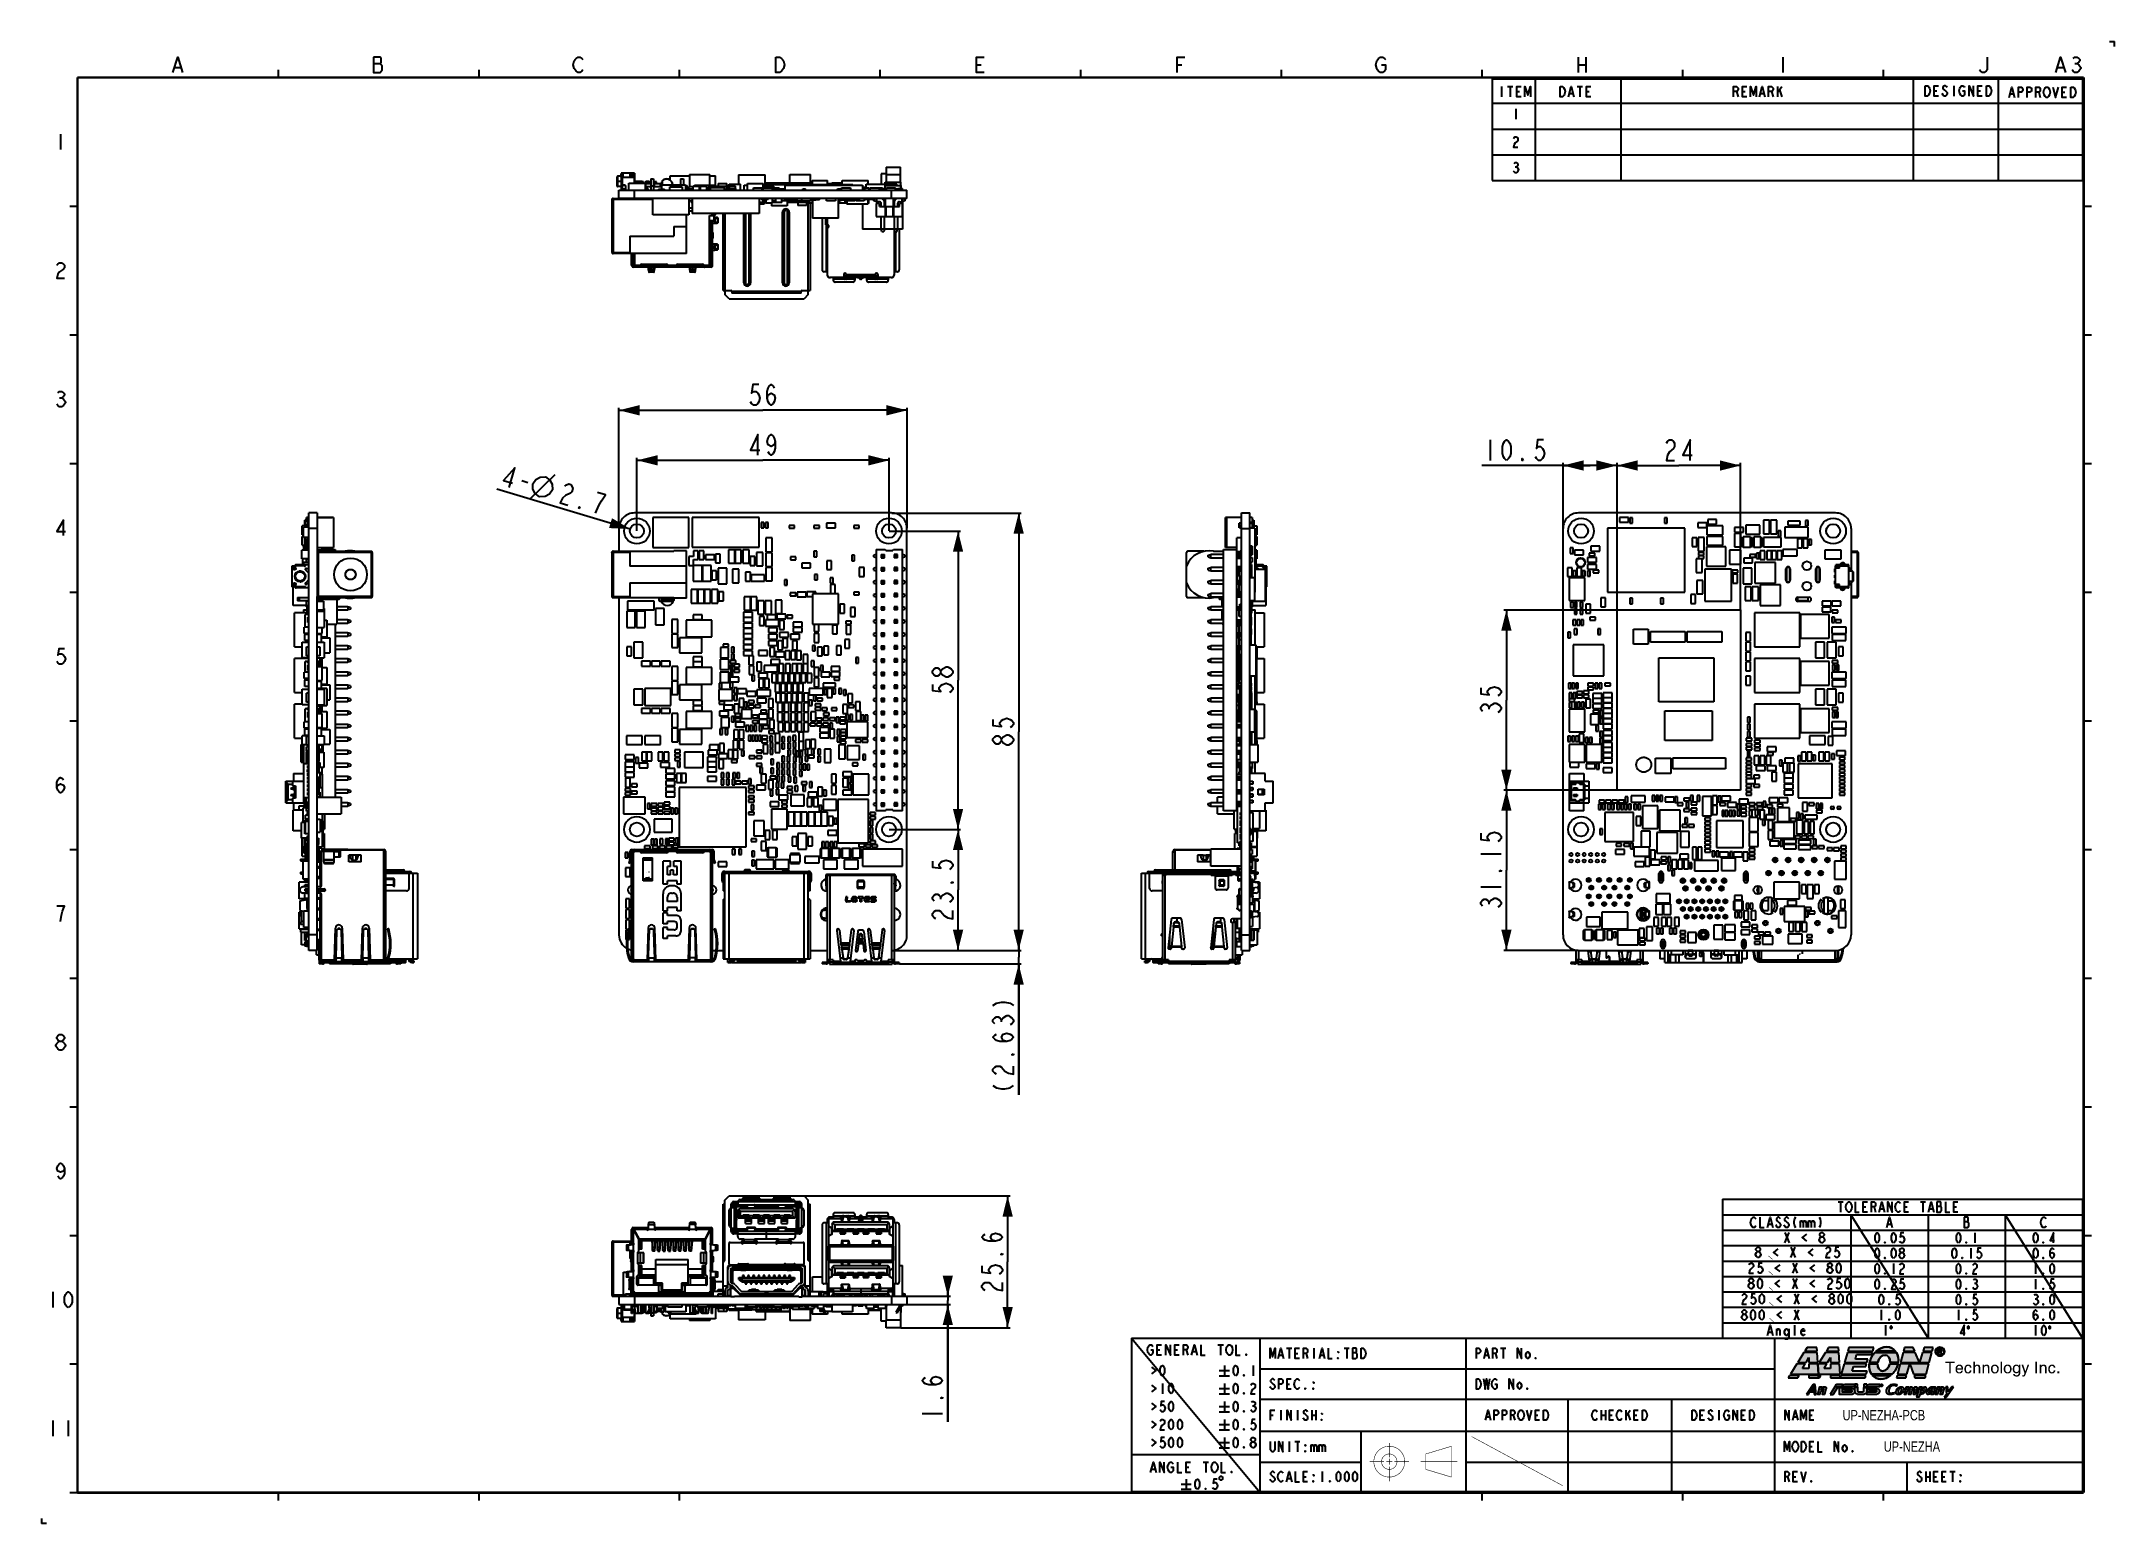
# Model space of a CAD drawing. Header units: millimetres. Extents: x 15 to 418, y 12 to 300.
import ezdxf

# ---------------------------------------------------------------- set-up
doc = ezdxf.new("R2010")
doc.units = ezdxf.units.MM
doc.header["$LTSCALE"] = 23.1
doc.layers.get('0').update_dxf_attribs({"linetype": 'CONTINUOUS'})
doc.styles.get("Standard").update_dxf_attribs({"font": 'txt', "width": 0.8})
doc.dimstyles.new('DIMSTYLE_1', dxfattribs={"dimtxt": 4, "dimasz": 4, "dimexe": 0.5, "dimexo": 0.0625, "dimgap": 1, "dimtad": 0, "dimtih": 1, "dimtoh": 1, "dimdsep": 46, "dimtxsty": 'Standard', "dimblk": '_FILLED', "dimblk1": '_FILLED', "dimblk2": '_FILLED', "dimcen": 0.09, "dimadec": 0, "dimazin": 0, "dimtp": 0.01, "dimtm": 0.01, "dimtfac": 1, "dimtofl": 0, "dimtmove": 0, "dimatfit": 3, "dimldrblk": '_FILLED', "dimfxl": 0, "dimtolj": 1, "dimarcsym": 0})
doc.dimstyles.new('DIMSTYLE_2', dxfattribs={"dimtxt": 4, "dimasz": 4, "dimexe": 0.5, "dimexo": 0.0625, "dimtad": 0, "dimtih": 1, "dimtoh": 1, "dimdec": 1, "dimdsep": 46, "dimtxsty": 'Standard', "dimblk": '_FILLED', "dimblk1": '_FILLED', "dimblk2": '_FILLED', "dimcen": 0.09, "dimadec": 0, "dimazin": 0, "dimtp": 0.01, "dimtm": 0.01, "dimtfac": 1, "dimtdec": 1, "dimtmove": 0, "dimatfit": 2, "dimldrblk": '_FILLED', "dimfxl": 0, "dimtolj": 1, "dimarcsym": 0})
doc.dimstyles.new('DIMSTYLE_3', dxfattribs={"dimtxt": 4, "dimasz": 4, "dimexe": 0.5, "dimexo": 0.0625, "dimgap": 1, "dimtad": 0, "dimtih": 1, "dimtoh": 1, "dimdec": 1, "dimdsep": 46, "dimtxsty": 'Standard', "dimblk": '_FILLED', "dimblk1": '_FILLED', "dimblk2": '_FILLED', "dimcen": 0.09, "dimadec": 0, "dimazin": 0, "dimtp": 0.01, "dimtm": 0.01, "dimtfac": 1, "dimtdec": 1, "dimtofl": 0, "dimtmove": 0, "dimatfit": 3, "dimldrblk": '_FILLED', "dimfxl": 0, "dimtolj": 1, "dimarcsym": 0})

msp = doc.modelspace()

# ---------------------------------------------------------------- texts
at = {"char_height": 2, "attachment_point": 1}
for s, insert in [('UP-NEZHA-PCB', (365.14, 34.053)), ('UP-NEZHA', (373.14, 27.959))]:
    msp.add_mtext_dynamic_manual_height_columns(s, width=18.49937, gutter_width=1, heights=[0], dxfattribs=dict(at, insert=insert))

# ---------------------------------------------------------------- blocks, each defined once
blk = doc.blocks.new('_FILLED')
at = {"color": 0, "linetype": 'ByBlock'}
blk.add_solid([(0, 0), (-1, 0.25), (-1, -0.25)], dxfattribs=at)
blk = doc.blocks.new('*D1')
at = {"color": 2, "linetype": 'Continuous', "transparency": 16777216}
for p, q in [((127.26, 205.43), (127.26, 228.83)), ((127.26, 228.33), (155.26, 228.33)), ((183.26, 228.33), (155.26, 228.33)), ((183.26, 205.43), (183.26, 228.83))]:
    blk.add_line(p, q, dxfattribs=at)
at = {"color": 2, "linetype": 'Continuous', "transparency": 16777216, "xscale": 4, "yscale": 4, "zscale": 4, "rotation": 180}
blk.add_blockref('_FILLED', (127.26, 228.33), dxfattribs=at)
at = {"color": 2, "linetype": 'Continuous', "transparency": 16777216, "xscale": 4, "yscale": 4, "zscale": 4}
blk.add_blockref('_FILLED', (183.26, 228.33), dxfattribs=at)
blk = doc.blocks.new('*D2')
at = {"color": 2, "linetype": 'Continuous', "transparency": 16777216}
for p, q in [((180.32, 208.37), (205.47, 208.37)), ((204.97, 208.37), (204.97, 165.87)), ((204.97, 123.37), (204.97, 165.87)), ((180.32, 123.37), (205.47, 123.37))]:
    blk.add_line(p, q, dxfattribs=at)
at = {"color": 2, "linetype": 'Continuous', "transparency": 16777216, "xscale": 4, "yscale": 4, "zscale": 4}
for p, rotation in [((204.97, 208.37), 90), ((204.97, 123.37), 270)]:
    blk.add_blockref('_FILLED', p, dxfattribs=dict(at, rotation=rotation))
blk = doc.blocks.new('*D3')
at = {"color": 2, "linetype": 'Continuous', "transparency": 16777216}
blk.add_line((129.46, 205.26), (103.51, 212.98), dxfattribs=at)
at = {"color": 2, "linetype": 'Continuous', "transparency": 16777216, "xscale": 4, "yscale": 4, "zscale": 4, "rotation": 343.4326199493}
blk.add_blockref('_FILLED', (129.46, 205.26), dxfattribs=at)
blk = doc.blocks.new('*D4')
at = {"color": 2, "linetype": 'Continuous', "transparency": 16777216}
for p, q in [((130.76, 204.93), (130.76, 219.11)), ((130.76, 218.61), (155.26, 218.61)), ((179.76, 218.61), (155.26, 218.61)), ((179.76, 204.93), (179.76, 219.11))]:
    blk.add_line(p, q, dxfattribs=at)
at = {"color": 2, "linetype": 'Continuous', "transparency": 16777216, "xscale": 4, "yscale": 4, "zscale": 4, "rotation": 180}
blk.add_blockref('_FILLED', (130.76, 218.61), dxfattribs=at)
at = {"color": 2, "linetype": 'Continuous', "transparency": 16777216, "xscale": 4, "yscale": 4, "zscale": 4}
blk.add_blockref('_FILLED', (179.76, 218.61), dxfattribs=at)
blk = doc.blocks.new('*D5')
at = {"color": 2, "linetype": 'Continuous', "transparency": 16777216}
for p, q in [((179.82, 204.87), (193.68, 204.87)), ((193.18, 204.87), (193.18, 175.87)), ((193.18, 146.87), (193.18, 175.87)), ((179.82, 146.87), (193.68, 146.87))]:
    blk.add_line(p, q, dxfattribs=at)
at = {"color": 2, "linetype": 'Continuous', "transparency": 16777216, "xscale": 4, "yscale": 4, "zscale": 4}
for p, rotation in [((193.18, 204.87), 90), ((193.18, 146.87), 270)]:
    blk.add_blockref('_FILLED', p, dxfattribs=dict(at, rotation=rotation))
blk = doc.blocks.new('*D6')
at = {"color": 2, "linetype": 'Continuous', "transparency": 16777216}
for p, q in [((179.82, 146.87), (193.68, 146.87)), ((193.18, 146.87), (193.18, 135.12)), ((193.18, 123.37), (193.18, 135.12)), ((180.32, 123.37), (193.68, 123.37))]:
    blk.add_line(p, q, dxfattribs=at)
at = {"color": 2, "linetype": 'Continuous', "transparency": 16777216, "xscale": 4, "yscale": 4, "zscale": 4}
for p, rotation in [((193.18, 146.87), 90), ((193.18, 123.37), 270)]:
    blk.add_blockref('_FILLED', p, dxfattribs=dict(at, rotation=rotation))
blk = doc.blocks.new('*D7')
at = {"color": 2, "linetype": 'Continuous', "transparency": 16777216}
for p, q in [((163.32, 75.65), (203.32, 75.65)), ((202.82, 75.65), (202.82, 62.85)), ((202.82, 50.06), (202.82, 62.85)), ((182.07, 50.06), (203.32, 50.06))]:
    blk.add_line(p, q, dxfattribs=at)
at = {"color": 2, "linetype": 'Continuous', "transparency": 16777216, "xscale": 4, "yscale": 4, "zscale": 4}
for p, rotation in [((202.82, 75.65), 90), ((202.82, 50.06), 270)]:
    blk.add_blockref('_FILLED', p, dxfattribs=dict(at, rotation=rotation))
blk = doc.blocks.new('*D8')
at = {"color": 2, "linetype": 'Continuous', "transparency": 16777216}
for p, q in [((191.19, 56.16), (191.19, 58.16)), ((191.19, 58.16), (191.19, 55.37)), ((183.32, 56.16), (191.69, 56.16)), ((183.32, 54.58), (191.69, 54.58)), ((191.19, 31.77), (191.19, 55.37)), ((191.19, 54.58), (191.19, 31.77))]:
    blk.add_line(p, q, dxfattribs=at)
at = {"color": 2, "linetype": 'Continuous', "transparency": 16777216, "xscale": 4, "yscale": 4, "zscale": 4}
for p, rotation in [((191.19, 56.16), 270), ((191.19, 54.58), 90)]:
    blk.add_blockref('_FILLED', p, dxfattribs=dict(at, rotation=rotation))
blk = doc.blocks.new('*D9')
at = {"color": 2, "linetype": 'Continuous', "transparency": 16777216}
for p, q in [((321.22, 189.52), (299.28, 189.52)), ((299.78, 189.52), (299.78, 172.02)), ((299.78, 154.52), (299.78, 172.02)), ((321.22, 154.52), (299.28, 154.52))]:
    blk.add_line(p, q, dxfattribs=at)
at = {"color": 2, "linetype": 'Continuous', "transparency": 16777216, "xscale": 4, "yscale": 4, "zscale": 4}
for p, rotation in [((299.78, 189.52), 90), ((299.78, 154.52), 270)]:
    blk.add_blockref('_FILLED', p, dxfattribs=dict(at, rotation=rotation))
blk = doc.blocks.new('*D10')
at = {"color": 2, "linetype": 'Continuous', "transparency": 16777216}
for p, q in [((321.29, 189.58), (321.29, 218.1)), ((345.29, 189.58), (345.29, 218.1)), ((321.29, 217.6), (333.29, 217.6)), ((345.29, 217.6), (333.29, 217.6))]:
    blk.add_line(p, q, dxfattribs=at)
at = {"color": 2, "linetype": 'Continuous', "transparency": 16777216, "xscale": 4, "yscale": 4, "zscale": 4, "rotation": 180}
blk.add_blockref('_FILLED', (321.29, 217.6), dxfattribs=at)
at = {"color": 2, "linetype": 'Continuous', "transparency": 16777216, "xscale": 4, "yscale": 4, "zscale": 4}
blk.add_blockref('_FILLED', (345.29, 217.6), dxfattribs=at)
blk = doc.blocks.new('*D11')
at = {"color": 2, "linetype": 'Continuous', "transparency": 16777216}
for p, q in [((310.79, 205.43), (310.79, 218.1)), ((321.29, 189.58), (321.29, 218.1)), ((316.04, 217.6), (295.02, 217.6)), ((310.79, 217.6), (316.04, 217.6)), ((321.29, 217.6), (316.04, 217.6))]:
    blk.add_line(p, q, dxfattribs=at)
at = {"color": 2, "linetype": 'Continuous', "transparency": 16777216, "xscale": 4, "yscale": 4, "zscale": 4, "rotation": 180}
blk.add_blockref('_FILLED', (310.79, 217.6), dxfattribs=at)
at = {"color": 2, "linetype": 'Continuous', "transparency": 16777216, "xscale": 4, "yscale": 4, "zscale": 4}
blk.add_blockref('_FILLED', (321.29, 217.6), dxfattribs=at)
blk = doc.blocks.new('*D12')
at = {"color": 2, "linetype": 'Continuous', "transparency": 16777216}
for p, q in [((321.22, 154.52), (299.28, 154.52)), ((299.78, 154.52), (299.78, 138.95)), ((299.78, 123.37), (299.78, 138.95)), ((313.72, 123.37), (299.28, 123.37))]:
    blk.add_line(p, q, dxfattribs=at)
at = {"color": 2, "linetype": 'Continuous', "transparency": 16777216, "xscale": 4, "yscale": 4, "zscale": 4}
for p, rotation in [((299.78, 154.52), 90), ((299.78, 123.37), 270)]:
    blk.add_blockref('_FILLED', p, dxfattribs=dict(at, rotation=rotation))
blk = doc.blocks.new('*D13')
at = {"color": 2, "linetype": 'Continuous', "transparency": 16777216}
for p, q in [((204.97, 123.37), (204.97, 125.37)), ((204.97, 125.37), (204.97, 122.06)), ((180.32, 123.37), (205.47, 123.37)), ((204.97, 95.29), (204.97, 122.06)), ((181.82, 120.74), (205.47, 120.74)), ((204.97, 120.74), (204.97, 95.29))]:
    blk.add_line(p, q, dxfattribs=at)
at = {"color": 2, "linetype": 'Continuous', "transparency": 16777216, "xscale": 4, "yscale": 4, "zscale": 4}
for p, rotation in [((204.97, 123.37), 270), ((204.97, 120.74), 90)]:
    blk.add_blockref('_FILLED', p, dxfattribs=dict(at, rotation=rotation))

# ---------------------------------------------------------------- dimensions: what is measured, and where the dimension line sits
at = {"color": 2, "linetype": 'Continuous'}
for base, p1, p2, picture, middle in [((183.258, 228.328), (127.258, 205.372), (183.258, 205.372), '*D1', (152.058, 228.328)), ((179.758, 218.61), (130.758, 204.872), (179.758, 204.872), '*D4', (152.058, 218.61)), ((345.286, 217.597), (321.286, 189.522), (345.286, 189.522), '*D10', (330.086, 217.597))]:
    dim = msp.add_linear_dim(base=base, p1=p1, p2=p2, dimstyle='DIMSTYLE_1', override={"dimtad": 1, "dimtih": 0, "dimtoh": 0}, dxfattribs=at)
    dim.commit()
    dim.dimension.update_dxf_attribs({"geometry": picture, "text_midpoint": middle, "dimtype": 160})
for base, p1, p2, angle, dimstyle, picture, middle in [((310.786, 217.597), (321.286, 189.522), (310.786, 205.372), 180, 'DIMSTYLE_1', '*D11', (295.016, 217.597)), ((204.975, 123.372), (180.258, 208.372), (180.258, 123.372), 270, 'DIMSTYLE_1', '*D2', (204.975, 162.672)), ((193.184, 204.872), (179.758, 146.872), (179.758, 204.872), 90, 'DIMSTYLE_1', '*D5', (193.184, 172.672)), ((299.778, 154.522), (321.286, 189.522), (321.286, 154.522), 270, 'DIMSTYLE_1', '*D9', (299.778, 168.822)), ((299.778, 123.372), (321.286, 154.522), (313.786, 123.372), 270, 'DIMSTYLE_1', '*D12', (299.778, 130.947)), ((193.184, 146.872), (180.258, 123.372), (179.758, 146.872), 90, 'DIMSTYLE_1', '*D6', (193.184, 128.722)), ((202.816, 50.055), (163.258, 75.647), (182.008, 50.055), 270, 'DIMSTYLE_3', '*D7', (202.816, 56.451)), ((191.188, 56.155), (183.258, 54.577), (183.258, 56.155), 90, 'DIMSTYLE_3', '*D8', (191.188, 31.768))]:
    dim = msp.add_linear_dim(base=base, p1=p1, p2=p2, angle=angle, dimstyle=dimstyle, override={"dimtad": 1, "dimtih": 0, "dimtoh": 0}, dxfattribs=at)
    dim.commit()
    dim.dimension.update_dxf_attribs({"geometry": picture, "text_midpoint": middle, "dimtype": 160})
dim = msp.add_diameter_dim_2p(p1=(129.456, 205.26), p2=(132.061, 204.485), text='4-%%c<>', dimstyle='DIMSTYLE_2', override={"dimtad": 1, "dimtih": 0, "dimtoh": 0, "dimpost": '<>'}, dxfattribs=at)
dim.commit()
dim.dimension.update_dxf_attribs({"geometry": '*D3', "text_midpoint": (103.796, 213.937), "dimtype": 163})
dim = msp.add_linear_dim(base=(204.975, 120.741), p1=(180.258, 123.372), p2=(181.762, 120.741), angle=270, text='(<>)', dimstyle='DIMSTYLE_1', override={"dimtad": 1, "dimtih": 0, "dimtoh": 0}, dxfattribs=at)
dim.commit()
dim.dimension.update_dxf_attribs({"geometry": '*D13', "text_midpoint": (204.975, 95.294), "dimtype": 160})

# ---------------------------------------------------------------- hatches: boundary and pattern name
at = {"linetype": 'Continuous'}
h = msp.add_hatch(color=5, dxfattribs=at)
h.paths.add_polyline_path([(360.481, 40.297), (360.462, 40.768), (358.585, 40.768), (358.572, 40.297)])
h.paths.add_polyline_path([(356.419, 40.298), (356.673, 40.768), (354.825, 40.768), (354.532, 40.298)])
h.paths.add_polyline_path([(360.446, 41.025), (360.322, 43.038), (358.585, 43.038), (358.585, 42.106), (357.363, 42.106), (357.884, 43.038), (356.245, 43.038), (354.986, 41.025)])
h.paths.add_polyline_path([(358.028, 43.296), (358.585, 44.293), (358.585, 43.296), (360.307, 43.296), (360.188, 45.231), (357.617, 45.231), (356.406, 43.296)])
h.paths.add_polyline_path([(360.173, 45.488), (360.129, 46.196), (358.22, 46.196), (357.777, 45.488)])
h = msp.add_hatch(color=1, dxfattribs=at)
edge = h.paths.add_edge_path()
edge.add_line((360.622, 40.298), (360.876, 40.768))
edge.add_line((360.876, 40.768), (360.462, 40.768))
edge.add_line((360.462, 40.768), (360.481, 40.298))
edge.add_line((360.481, 40.298), (360.622, 40.298))
h.paths.add_polyline_path([(364.684, 40.303), (364.665, 40.768), (362.788, 40.768), (362.775, 40.303)])
edge = h.paths.add_edge_path()
edge.add_line((364.65, 41.025), (364.526, 43.038))
edge.add_line((364.526, 43.038), (362.788, 43.038))
edge.add_line((362.788, 43.038), (362.788, 42.106))
edge.add_line((362.788, 42.106), (361.565, 42.106))
edge.add_line((361.565, 42.106), (362.087, 43.038))
edge.add_line((362.087, 43.038), (360.449, 43.038))
edge.add_line((360.449, 43.038), (360.334, 42.854))
edge.add_line((360.334, 42.854), (360.446, 41.025))
edge.add_line((360.446, 41.025), (364.65, 41.025))
h.paths.add_polyline_path([(362.231, 43.296), (362.788, 44.293), (362.788, 43.296), (364.51, 43.296), (364.392, 45.231), (361.821, 45.231), (360.609, 43.296)])
h.paths.add_polyline_path([(364.376, 45.488), (364.333, 46.196), (362.424, 46.196), (361.981, 45.488)])
h = msp.add_hatch(color=5, dxfattribs=at)
edge = h.paths.add_edge_path()
edge.add_spline(control_points=[(371.961, 43.296), (372.126, 44.107), (372.745, 44.748), (373.385, 44.748), (374.023, 44.748), (374.447, 44.107), (374.363, 43.296), (374.363, 43.296), (375.95, 43.296), (375.95, 43.296), (376.059, 44.034), (375.93, 44.708), (375.62, 45.231), (375.62, 45.231), (371.391, 45.231), (371.391, 45.231), (370.897, 44.708), (370.53, 44.034), (370.378, 43.296), (370.378, 43.296), (371.961, 43.296), (371.961, 43.296)], knot_values=[0, 0, 0, 0, 1, 1, 1, 2, 2, 2, 3, 3, 3, 4, 4, 4, 5, 5, 5, 6, 6, 6, 7, 7, 7, 7], degree=3, periodic=0)
edge = h.paths.add_edge_path()
edge.add_spline(control_points=[(374.322, 43.038), (374.141, 42.253), (373.533, 41.639), (372.909, 41.639), (372.284, 41.639), (371.863, 42.253), (371.923, 43.038), (371.923, 43.038), (370.332, 43.038), (370.332, 43.038), (370.229, 42.258), (370.395, 41.552), (370.757, 41.025), (370.757, 41.025), (374.772, 41.025), (374.772, 41.025), (375.319, 41.552), (375.734, 42.258), (375.906, 43.038), (375.906, 43.038), (374.322, 43.038), (374.322, 43.038)], knot_values=[0, 0, 0, 0, 1, 1, 1, 2, 2, 2, 3, 3, 3, 4, 4, 4, 5, 5, 5, 6, 6, 6, 7, 7, 7, 7], degree=3, periodic=0)
edge = h.paths.add_edge_path()
edge.add_spline(control_points=[(372.596, 40.07), (373.261, 40.07), (373.919, 40.332), (374.476, 40.768), (374.476, 40.768), (370.962, 40.768), (370.962, 40.768), (371.365, 40.332), (371.929, 40.07), (372.596, 40.07)], knot_values=[0, 0, 0, 0, 1, 1, 1, 2, 2, 2, 3, 3, 3, 3], degree=3, periodic=0)
edge = h.paths.add_edge_path()
edge.add_spline(control_points=[(373.697, 46.318), (372.967, 46.318), (372.247, 46.003), (371.659, 45.488), (371.659, 45.488), (375.443, 45.488), (375.443, 45.488), (375.037, 46.003), (374.428, 46.318), (373.697, 46.318)], knot_values=[0, 0, 0, 0, 1, 1, 1, 2, 2, 2, 3, 3, 3, 3], degree=3, periodic=0)
h.paths.add_polyline_path([(369.517, 40.298), (369.655, 40.768), (364.803, 40.768), (364.67, 40.298)])
h.paths.add_polyline_path([(377.408, 40.298), (377.552, 40.768), (375.73, 40.768), (375.607, 40.298)])
h.paths.add_polyline_path([(381.161, 40.298), (381.289, 40.768), (379.04, 40.768), (379.21, 40.298)])
h.paths.add_polyline_path([(369.73, 41.025), (369.908, 41.628), (367.013, 41.628), (367.27, 42.529), (369.629, 42.529), (369.77, 43.038), (365.447, 43.038), (364.876, 41.025)])
h.paths.add_polyline_path([(377.63, 41.025), (378.229, 43.001), (378.946, 41.025), (381.36, 41.025), (381.908, 43.038), (376.325, 43.038), (375.798, 41.025)])
h.paths.add_polyline_path([(369.842, 43.296), (370.015, 43.923), (367.635, 43.923), (367.828, 44.824), (370.809, 44.824), (370.934, 45.231), (366.069, 45.231), (365.52, 43.296)])
h.paths.add_polyline_path([(381.979, 43.296), (382.508, 45.231), (380.685, 45.231), (380.073, 43.301), (379.269, 45.231), (376.899, 45.231), (376.392, 43.296)])
h.paths.add_polyline_path([(371.014, 45.488), (371.233, 46.196), (366.343, 46.196), (366.142, 45.488)])
h.paths.add_polyline_path([(379.162, 45.488), (378.868, 46.196), (377.151, 46.196), (376.966, 45.488)])
h.paths.add_polyline_path([(382.578, 45.488), (382.771, 46.196), (380.99, 46.196), (380.766, 45.488)])
h = msp.add_hatch(color=5, dxfattribs=at)
edge = h.paths.add_edge_path()
edge.add_spline(control_points=[(361.701, 38.575), (361.578, 38.575), (361.45, 38.518), (361.318, 38.404), (361.186, 38.291), (361.06, 38.137), (360.94, 37.944), (360.94, 37.944), (361.11, 38.542), (361.11, 38.542), (361.11, 38.542), (360.721, 38.542), (360.721, 38.542), (360.721, 38.542), (360.309, 37.102), (360.309, 37.102), (360.309, 37.102), (360.699, 37.102), (360.699, 37.102), (360.699, 37.102), (360.836, 37.579), (360.836, 37.579), (360.935, 37.718), (361.049, 37.859), (361.178, 38.003), (361.307, 38.146), (361.402, 38.218), (361.463, 38.218), (361.5, 38.218), (361.517, 38.194), (361.512, 38.144), (361.511, 38.127), (361.507, 38.109), (361.501, 38.09), (361.501, 38.09), (361.219, 37.102), (361.219, 37.102), (361.219, 37.102), (361.608, 37.102), (361.608, 37.102), (361.608, 37.102), (361.899, 38.116), (361.899, 38.116), (361.917, 38.178), (361.928, 38.235), (361.932, 38.287), (361.941, 38.383), (361.922, 38.455), (361.877, 38.502), (361.832, 38.551), (361.773, 38.575), (361.701, 38.575)], knot_values=[0, 0, 0, 0, 1, 1, 1, 2, 2, 2, 3, 3, 3, 4, 4, 4, 5, 5, 5, 6, 6, 6, 7, 7, 7, 8, 8, 8, 9, 9, 9, 10, 10, 10, 11, 11, 11, 12, 12, 12, 13, 13, 13, 14, 14, 14, 15, 15, 15, 16, 16, 16, 17, 17, 17, 17], degree=3, periodic=0)
edge = h.paths.add_edge_path()
edge.add_spline(control_points=[(381.123, 38.575), (380.998, 38.575), (380.864, 38.511), (380.723, 38.383), (380.582, 38.254), (380.462, 38.108), (380.363, 37.944), (380.363, 37.944), (380.534, 38.542), (380.534, 38.542), (380.534, 38.542), (380.145, 38.542), (380.145, 38.542), (380.145, 38.542), (379.585, 36.584), (379.585, 36.584), (379.585, 36.584), (379.974, 36.584), (379.974, 36.584), (379.974, 36.584), (380.122, 37.102), (380.122, 37.102), (380.2, 37.08), (380.268, 37.069), (380.326, 37.069), (380.468, 37.069), (380.615, 37.118), (380.767, 37.216), (380.919, 37.313), (381.058, 37.461), (381.185, 37.659), (381.312, 37.858), (381.383, 38.044), (381.398, 38.219), (381.405, 38.306), (381.384, 38.387), (381.336, 38.462), (381.287, 38.537), (381.216, 38.575), (381.123, 38.575)], knot_values=[0, 0, 0, 0, 1, 1, 1, 2, 2, 2, 3, 3, 3, 4, 4, 4, 5, 5, 5, 6, 6, 6, 7, 7, 7, 8, 8, 8, 9, 9, 9, 10, 10, 10, 11, 11, 11, 12, 12, 12, 13, 13, 13, 13], degree=3, periodic=0)
edge = h.paths.add_edge_path()
edge.add_spline(control_points=[(380.863, 37.75), (380.785, 37.594), (380.704, 37.482), (380.62, 37.414), (380.535, 37.346), (380.454, 37.312), (380.375, 37.312), (380.314, 37.312), (380.255, 37.328), (380.196, 37.361), (380.196, 37.361), (380.264, 37.599), (380.264, 37.599), (380.358, 37.728), (380.474, 37.866), (380.612, 38.014), (380.751, 38.161), (380.854, 38.235), (380.923, 38.235), (380.951, 38.235), (380.97, 38.224), (380.98, 38.202), (380.991, 38.18), (380.995, 38.155), (380.992, 38.128), (380.984, 38.031), (380.941, 37.906), (380.863, 37.75)], knot_values=[0, 0, 0, 0, 1, 1, 1, 2, 2, 2, 3, 3, 3, 4, 4, 4, 5, 5, 5, 6, 6, 6, 7, 7, 7, 8, 8, 8, 9, 9, 9, 9], degree=3, periodic=0)
edge = h.paths.add_edge_path()
edge.add_spline(control_points=[(384.599, 38.575), (384.475, 38.575), (384.348, 38.518), (384.216, 38.404), (384.084, 38.291), (383.958, 38.137), (383.838, 37.944), (383.838, 37.944), (384.008, 38.542), (384.008, 38.542), (384.008, 38.542), (383.619, 38.542), (383.619, 38.542), (383.619, 38.542), (383.207, 37.102), (383.207, 37.102), (383.207, 37.102), (383.597, 37.102), (383.597, 37.102), (383.597, 37.102), (383.734, 37.579), (383.734, 37.579), (383.833, 37.718), (383.947, 37.859), (384.076, 38.003), (384.205, 38.146), (384.3, 38.218), (384.361, 38.218), (384.398, 38.218), (384.415, 38.194), (384.41, 38.144), (384.409, 38.127), (384.405, 38.109), (384.399, 38.09), (384.399, 38.09), (384.117, 37.102), (384.117, 37.102), (384.117, 37.102), (384.506, 37.102), (384.506, 37.102), (384.506, 37.102), (384.797, 38.116), (384.797, 38.116), (384.814, 38.178), (384.826, 38.235), (384.83, 38.287), (384.838, 38.383), (384.82, 38.455), (384.775, 38.502), (384.73, 38.551), (384.671, 38.575), (384.599, 38.575)], knot_values=[0, 0, 0, 0, 1, 1, 1, 2, 2, 2, 3, 3, 3, 4, 4, 4, 5, 5, 5, 6, 6, 6, 7, 7, 7, 8, 8, 8, 9, 9, 9, 10, 10, 10, 11, 11, 11, 12, 12, 12, 13, 13, 13, 14, 14, 14, 15, 15, 15, 16, 16, 16, 17, 17, 17, 17], degree=3, periodic=0)
edge = h.paths.add_edge_path()
edge.add_spline(control_points=[(376.542, 38.575), (376.372, 38.575), (376.214, 38.531), (376.068, 38.442), (375.921, 38.354), (375.795, 38.225), (375.689, 38.057), (375.584, 37.888), (375.523, 37.719), (375.509, 37.551), (375.497, 37.407), (375.536, 37.291), (375.627, 37.202), (375.718, 37.114), (375.846, 37.069), (376.011, 37.069), (376.191, 37.069), (376.353, 37.114), (376.498, 37.202), (376.642, 37.291), (376.767, 37.42), (376.872, 37.588), (376.978, 37.756), (377.037, 37.925), (377.052, 38.093), (377.064, 38.236), (377.025, 38.352), (376.936, 38.441), (376.846, 38.53), (376.715, 38.575), (376.542, 38.575)], knot_values=[0, 0, 0, 0, 1, 1, 1, 2, 2, 2, 3, 3, 3, 4, 4, 4, 5, 5, 5, 6, 6, 6, 7, 7, 7, 8, 8, 8, 9, 9, 9, 10, 10, 10, 10], degree=3, periodic=0)
edge = h.paths.add_edge_path()
edge.add_spline(control_points=[(376.637, 38.025), (376.627, 37.907), (376.595, 37.792), (376.542, 37.678), (376.49, 37.565), (376.428, 37.477), (376.356, 37.415), (376.284, 37.352), (376.204, 37.321), (376.116, 37.321), (376.048, 37.321), (375.997, 37.346), (375.963, 37.396), (375.929, 37.447), (375.916, 37.52), (375.924, 37.616), (375.934, 37.737), (375.966, 37.854), (376.019, 37.967), (376.072, 38.08), (376.135, 38.168), (376.207, 38.23), (376.28, 38.292), (376.357, 38.323), (376.44, 38.323), (376.512, 38.323), (376.565, 38.298), (376.599, 38.248), (376.632, 38.197), (376.645, 38.123), (376.637, 38.025)], knot_values=[0, 0, 0, 0, 1, 1, 1, 2, 2, 2, 3, 3, 3, 4, 4, 4, 5, 5, 5, 6, 6, 6, 7, 7, 7, 8, 8, 8, 9, 9, 9, 10, 10, 10, 10], degree=3, periodic=0)
edge = h.paths.add_edge_path()
edge.add_spline(control_points=[(382.656, 38.567), (382.621, 38.572), (382.59, 38.575), (382.561, 38.575), (382.419, 38.575), (382.272, 38.526), (382.121, 38.429), (381.97, 38.331), (381.83, 38.183), (381.704, 37.985), (381.577, 37.786), (381.506, 37.6), (381.491, 37.425), (381.484, 37.34), (381.505, 37.259), (381.553, 37.183), (381.601, 37.107), (381.672, 37.069), (381.766, 37.069), (381.884, 37.069), (382.014, 37.13), (382.153, 37.251), (382.293, 37.372), (382.417, 37.522), (382.526, 37.7), (382.526, 37.7), (382.355, 37.102), (382.355, 37.102), (382.355, 37.102), (382.744, 37.102), (382.744, 37.102), (382.744, 37.102), (383.155, 38.542), (383.155, 38.542), (383.155, 38.542), (382.766, 38.542), (382.766, 38.542), (382.726, 38.553), (382.69, 38.561), (382.656, 38.567)], knot_values=[0, 0, 0, 0, 1, 1, 1, 2, 2, 2, 3, 3, 3, 4, 4, 4, 5, 5, 5, 6, 6, 6, 7, 7, 7, 8, 8, 8, 9, 9, 9, 10, 10, 10, 11, 11, 11, 12, 12, 12, 13, 13, 13, 13], degree=3, periodic=0)
edge = h.paths.add_edge_path()
edge.add_spline(control_points=[(382.624, 38.045), (382.534, 37.921), (382.419, 37.785), (382.28, 37.638), (382.142, 37.492), (382.037, 37.418), (381.967, 37.418), (381.939, 37.418), (381.92, 37.43), (381.91, 37.452), (381.9, 37.475), (381.896, 37.499), (381.899, 37.524), (381.907, 37.62), (381.95, 37.745), (382.027, 37.899), (382.105, 38.053), (382.186, 38.164), (382.269, 38.231), (382.352, 38.299), (382.433, 38.332), (382.512, 38.332), (382.543, 38.332), (382.573, 38.328), (382.604, 38.32), (382.634, 38.312), (382.663, 38.3), (382.692, 38.284), (382.692, 38.284), (382.624, 38.045), (382.624, 38.045)], knot_values=[0, 0, 0, 0, 1, 1, 1, 2, 2, 2, 3, 3, 3, 4, 4, 4, 5, 5, 5, 6, 6, 6, 7, 7, 7, 8, 8, 8, 9, 9, 9, 10, 10, 10, 10], degree=3, periodic=0)
edge = h.paths.add_edge_path()
edge.add_spline(control_points=[(379.564, 38.494), (379.525, 38.548), (379.467, 38.575), (379.392, 38.575), (379.153, 38.575), (378.899, 38.364), (378.629, 37.944), (378.629, 37.944), (378.686, 38.144), (378.686, 38.144), (378.702, 38.204), (378.713, 38.261), (378.718, 38.315), (378.726, 38.406), (378.708, 38.472), (378.665, 38.513), (378.622, 38.554), (378.568, 38.575), (378.505, 38.575), (378.381, 38.575), (378.252, 38.516), (378.12, 38.398), (377.987, 38.28), (377.864, 38.128), (377.752, 37.944), (377.752, 37.944), (377.923, 38.542), (377.923, 38.542), (377.923, 38.542), (377.549, 38.542), (377.549, 38.542), (377.549, 38.542), (377.138, 37.102), (377.138, 37.102), (377.138, 37.102), (377.512, 37.102), (377.512, 37.102), (377.512, 37.102), (377.655, 37.603), (377.655, 37.603), (377.973, 38.013), (378.175, 38.218), (378.262, 38.218), (378.275, 38.218), (378.288, 38.212), (378.3, 38.201), (378.311, 38.19), (378.316, 38.17), (378.313, 38.142), (378.311, 38.117), (378.307, 38.093), (378.301, 38.073), (378.301, 38.073), (378.023, 37.102), (378.023, 37.102), (378.023, 37.102), (378.389, 37.102), (378.389, 37.102), (378.389, 37.102), (378.532, 37.603), (378.532, 37.603), (378.854, 38.013), (379.059, 38.218), (379.148, 38.218), (379.161, 38.218), (379.173, 38.212), (379.185, 38.201), (379.197, 38.19), (379.201, 38.17), (379.199, 38.141), (379.197, 38.116), (379.193, 38.093), (379.187, 38.073), (379.187, 38.073), (378.909, 37.102), (378.909, 37.102), (378.909, 37.102), (379.283, 37.102), (379.283, 37.102), (379.283, 37.102), (379.582, 38.148), (379.582, 38.148), (379.598, 38.205), (379.608, 38.252), (379.612, 38.291), (379.618, 38.372), (379.602, 38.44), (379.564, 38.494)], knot_values=[0, 0, 0, 0, 1, 1, 1, 2, 2, 2, 3, 3, 3, 4, 4, 4, 5, 5, 5, 6, 6, 6, 7, 7, 7, 8, 8, 8, 9, 9, 9, 10, 10, 10, 11, 11, 11, 12, 12, 12, 13, 13, 13, 14, 14, 14, 15, 15, 15, 16, 16, 16, 17, 17, 17, 18, 18, 18, 19, 19, 19, 20, 20, 20, 21, 21, 21, 22, 22, 22, 23, 23, 23, 24, 24, 24, 25, 25, 25, 26, 26, 26, 27, 27, 27, 28, 28, 28, 29, 29, 29, 29], degree=3, periodic=0)
edge = h.paths.add_edge_path()
edge.add_spline(control_points=[(374.314, 37.402), (374.239, 37.44), (374.185, 37.497), (374.152, 37.574), (374.119, 37.651), (374.107, 37.74), (374.115, 37.839), (374.128, 38.001), (374.181, 38.164), (374.275, 38.329), (374.368, 38.494), (374.477, 38.617), (374.602, 38.701), (374.727, 38.784), (374.864, 38.825), (375.014, 38.825), (375.177, 38.825), (375.358, 38.784), (375.559, 38.702), (375.559, 38.702), (375.647, 39.016), (375.647, 39.016), (375.447, 39.066), (375.256, 39.091), (375.073, 39.091), (374.81, 39.091), (374.58, 39.031), (374.382, 38.91), (374.184, 38.789), (374.019, 38.626), (373.888, 38.42), (373.757, 38.215), (373.682, 38.002), (373.663, 37.781), (373.651, 37.644), (373.669, 37.519), (373.717, 37.406), (373.765, 37.292), (373.848, 37.205), (373.964, 37.145), (374.08, 37.084), (374.216, 37.054), (374.373, 37.054), (374.599, 37.054), (374.858, 37.097), (375.148, 37.183), (375.148, 37.183), (375.233, 37.48), (375.233, 37.48), (374.943, 37.39), (374.721, 37.345), (374.567, 37.345), (374.473, 37.345), (374.388, 37.364), (374.314, 37.402)], knot_values=[0, 0, 0, 0, 1, 1, 1, 2, 2, 2, 3, 3, 3, 4, 4, 4, 5, 5, 5, 6, 6, 6, 7, 7, 7, 8, 8, 8, 9, 9, 9, 10, 10, 10, 11, 11, 11, 12, 12, 12, 13, 13, 13, 14, 14, 14, 15, 15, 15, 16, 16, 16, 17, 17, 17, 18, 18, 18, 18], degree=3, periodic=0)
edge = h.paths.add_edge_path()
edge.add_spline(control_points=[(367.419, 39.094), (367.419, 39.094), (365.621, 39.094), (365.621, 39.094), (365.377, 39.078), (365.27, 38.963), (365.19, 38.88), (365.104, 38.792), (365.056, 38.606), (365.056, 38.606), (365.056, 38.606), (365.056, 39.09), (365.056, 39.09), (365.056, 39.09), (364.173, 39.09), (364.101, 39.09), (364.029, 39.09), (363.96, 39.06), (363.909, 38.989), (363.855, 38.919), (363.636, 38.563), (363.636, 38.563), (363.636, 38.563), (367.419, 38.563), (367.419, 38.563), (367.419, 38.563), (367.419, 39.094), (367.419, 39.094)], knot_values=[0, 0, 0, 0, 1, 1, 1, 2, 2, 2, 3, 3, 3, 4, 4, 4, 5, 5, 5, 6, 6, 6, 7, 7, 7, 8, 8, 8, 9, 9, 9, 9], degree=3, periodic=0)
edge = h.paths.add_edge_path()
edge.add_spline(control_points=[(369.287, 37.791), (369.287, 37.791), (369.285, 37.614), (369.113, 37.614), (368.942, 37.614), (368.205, 37.614), (368.205, 37.614), (368.205, 37.614), (368.051, 37.627), (368.051, 37.789), (368.051, 37.951), (368.051, 38.487), (368.051, 38.487), (368.051, 38.487), (367.518, 38.525), (367.518, 38.525), (367.518, 38.525), (367.518, 37.765), (367.518, 37.765), (367.517, 37.78), (367.516, 37.79), (367.516, 37.79), (367.503, 37.869), (367.352, 38.217), (367.023, 38.247), (366.827, 38.265), (365.083, 38.402), (365.083, 38.402), (365.117, 38.229), (365.195, 38.142), (365.248, 38.092), (365.369, 37.977), (365.561, 37.944), (365.561, 37.944), (365.608, 37.94), (366.905, 37.834), (366.905, 37.834), (366.947, 37.831), (367.025, 37.821), (367.024, 37.72), (367.024, 37.707), (367.013, 37.618), (366.913, 37.618), (366.792, 37.618), (365.033, 37.618), (365.033, 37.618), (365.033, 37.618), (365.033, 38.406), (365.033, 38.406), (365.033, 38.406), (364.51, 38.444), (364.51, 38.444), (364.51, 38.444), (364.51, 37.098), (364.51, 37.098), (364.51, 37.098), (367.024, 37.098), (367.024, 37.098), (367.462, 37.185), (367.508, 37.578), (367.508, 37.578), (367.514, 37.613), (367.517, 37.645), (367.518, 37.674), (367.518, 37.674), (367.518, 37.585), (367.518, 37.585), (367.604, 37.134), (368.016, 37.099), (368.016, 37.099), (368.016, 37.099), (368.057, 37.097), (368.064, 37.096), (368.064, 37.096), (369.29, 37.096), (369.29, 37.096), (369.29, 37.096), (369.815, 37.138), (369.815, 37.636), (369.815, 38.134), (369.815, 38.372), (369.815, 38.372), (369.815, 38.372), (369.287, 38.403), (369.287, 38.403), (369.287, 38.403), (369.287, 37.791), (369.287, 37.791)], knot_values=[0, 0, 0, 0, 1, 1, 1, 2, 2, 2, 3, 3, 3, 4, 4, 4, 5, 5, 5, 6, 6, 6, 7, 7, 7, 8, 8, 8, 9, 9, 9, 10, 10, 10, 11, 11, 11, 12, 12, 12, 13, 13, 13, 14, 14, 14, 15, 15, 15, 16, 16, 16, 17, 17, 17, 18, 18, 18, 19, 19, 19, 20, 20, 20, 21, 21, 21, 22, 22, 22, 23, 23, 23, 24, 24, 24, 25, 25, 25, 26, 26, 26, 27, 27, 27, 28, 28, 28, 29, 29, 29, 29], degree=3, periodic=0)
edge = h.paths.add_edge_path()
edge.add_spline(control_points=[(369.952, 38.88), (369.867, 38.792), (369.818, 38.606), (369.818, 38.606), (369.818, 38.606), (369.818, 38.563), (369.818, 38.563), (369.818, 38.563), (372.307, 38.562), (372.307, 38.562), (372.307, 38.562), (372.307, 39.094), (372.307, 39.094), (372.307, 39.094), (370.384, 39.094), (370.384, 39.094), (370.14, 39.078), (370.032, 38.963), (369.952, 38.88)], knot_values=[0, 0, 0, 0, 1, 1, 1, 2, 2, 2, 3, 3, 3, 4, 4, 4, 5, 5, 5, 6, 6, 6, 6], degree=3, periodic=0)
edge = h.paths.add_edge_path()
edge.add_spline(control_points=[(371.798, 38.25), (371.604, 38.268), (369.85, 38.371), (369.85, 38.371), (369.902, 38.192), (369.971, 38.138), (370.024, 38.089), (370.146, 37.973), (370.327, 37.946), (370.327, 37.946), (370.373, 37.942), (371.685, 37.834), (371.685, 37.834), (371.727, 37.831), (371.812, 37.827), (371.812, 37.726), (371.812, 37.695), (371.796, 37.664), (371.777, 37.646), (371.777, 37.646), (371.73, 37.621), (371.687, 37.621), (371.566, 37.621), (369.82, 37.621), (369.82, 37.621), (369.82, 37.621), (369.818, 37.094), (369.818, 37.094), (369.818, 37.094), (371.742, 37.094), (371.742, 37.094), (372.224, 37.121), (372.292, 37.574), (372.292, 37.574), (372.31, 37.693), (372.295, 37.79), (372.295, 37.79), (372.282, 37.897), (372.128, 38.219), (371.798, 38.25)], knot_values=[0, 0, 0, 0, 1, 1, 1, 2, 2, 2, 3, 3, 3, 4, 4, 4, 5, 5, 5, 6, 6, 6, 7, 7, 7, 8, 8, 8, 9, 9, 9, 10, 10, 10, 11, 11, 11, 12, 12, 12, 13, 13, 13, 13], degree=3, periodic=0)
h.paths.add_polyline_path([(385.256, 36.584), (386.711, 38.542), (386.389, 38.542), (385.672, 37.569), (385.582, 38.542), (385.185, 38.542), (385.319, 37.103), (384.863, 36.584)])
h.paths.add_polyline_path([(363.322, 37.099), (364.211, 38.468), (363.615, 38.531), (362.69, 37.099)])
h.paths.add_polyline_path([(358.476, 37.102), (358.792, 37.595), (359.562, 37.595), (359.617, 37.102), (360.019, 37.102), (359.809, 39.043), (359.397, 39.043), (358.15, 37.102)])
h.paths.add_polyline_path([(358.96, 37.863), (359.448, 38.621), (359.538, 37.863)])
h.paths.add_polyline_path([(368.05, 38.563), (368.05, 39.091), (367.513, 39.091), (367.513, 38.563)])
h.paths.add_polyline_path([(369.815, 38.563), (369.815, 39.091), (369.278, 39.091), (369.278, 38.563)])
h = msp.add_hatch(color=5, dxfattribs=at)
h.paths.add_polyline_path([(358.476, 37.102), (358.792, 37.595), (359.562, 37.595), (359.617, 37.102), (360.019, 37.102), (359.809, 39.043), (359.397, 39.043), (358.15, 37.102)])
h.paths.add_polyline_path([(358.96, 37.863), (359.448, 38.621), (359.538, 37.863)])
h = msp.add_hatch(color=5, dxfattribs=at)
edge = h.paths.add_edge_path()
edge.add_spline(control_points=[(361.701, 38.575), (361.578, 38.575), (361.45, 38.518), (361.318, 38.404), (361.186, 38.291), (361.06, 38.137), (360.94, 37.944), (360.94, 37.944), (361.11, 38.542), (361.11, 38.542), (361.11, 38.542), (360.721, 38.542), (360.721, 38.542), (360.721, 38.542), (360.309, 37.102), (360.309, 37.102), (360.309, 37.102), (360.699, 37.102), (360.699, 37.102), (360.699, 37.102), (360.836, 37.579), (360.836, 37.579), (360.935, 37.718), (361.049, 37.859), (361.178, 38.003), (361.307, 38.146), (361.402, 38.218), (361.463, 38.218), (361.5, 38.218), (361.517, 38.194), (361.512, 38.144), (361.511, 38.127), (361.507, 38.109), (361.501, 38.09), (361.501, 38.09), (361.219, 37.102), (361.219, 37.102), (361.219, 37.102), (361.608, 37.102), (361.608, 37.102), (361.608, 37.102), (361.899, 38.116), (361.899, 38.116), (361.917, 38.178), (361.928, 38.235), (361.932, 38.287), (361.941, 38.383), (361.922, 38.455), (361.877, 38.502), (361.832, 38.551), (361.773, 38.575), (361.701, 38.575)], knot_values=[0, 0, 0, 0, 1, 1, 1, 2, 2, 2, 3, 3, 3, 4, 4, 4, 5, 5, 5, 6, 6, 6, 7, 7, 7, 8, 8, 8, 9, 9, 9, 10, 10, 10, 11, 11, 11, 12, 12, 12, 13, 13, 13, 14, 14, 14, 15, 15, 15, 16, 16, 16, 17, 17, 17, 17], degree=3, periodic=0)
edge = h.paths.add_edge_path()
edge.add_spline(control_points=[(367.419, 39.094), (367.419, 39.094), (365.621, 39.094), (365.621, 39.094), (365.377, 39.078), (365.27, 38.963), (365.19, 38.88), (365.104, 38.792), (365.056, 38.606), (365.056, 38.606), (365.056, 38.606), (365.056, 39.09), (365.056, 39.09), (365.056, 39.09), (364.173, 39.09), (364.101, 39.09), (364.029, 39.09), (363.96, 39.06), (363.909, 38.989), (363.855, 38.919), (363.636, 38.563), (363.636, 38.563), (363.636, 38.563), (367.419, 38.563), (367.419, 38.563), (367.419, 38.563), (367.419, 39.094), (367.419, 39.094)], knot_values=[0, 0, 0, 0, 1, 1, 1, 2, 2, 2, 3, 3, 3, 4, 4, 4, 5, 5, 5, 6, 6, 6, 7, 7, 7, 8, 8, 8, 9, 9, 9, 9], degree=3, periodic=0)
edge = h.paths.add_edge_path()
edge.add_spline(control_points=[(369.952, 38.88), (369.867, 38.792), (369.818, 38.606), (369.818, 38.606), (369.818, 38.606), (369.818, 38.563), (369.818, 38.563), (369.818, 38.563), (372.307, 38.562), (372.307, 38.562), (372.307, 38.562), (372.307, 39.094), (372.307, 39.094), (372.307, 39.094), (370.384, 39.094), (370.384, 39.094), (370.14, 39.078), (370.032, 38.963), (369.952, 38.88)], knot_values=[0, 0, 0, 0, 1, 1, 1, 2, 2, 2, 3, 3, 3, 4, 4, 4, 5, 5, 5, 6, 6, 6, 6], degree=3, periodic=0)
edge.add_spline(control_points=[(369.287, 37.791), (369.287, 37.791), (369.285, 37.614), (369.113, 37.614), (368.942, 37.614), (368.205, 37.614), (368.205, 37.614), (368.205, 37.614), (368.051, 37.627), (368.051, 37.789), (368.051, 37.951), (368.051, 38.487), (368.051, 38.487), (368.051, 38.487), (367.518, 38.525), (367.518, 38.525), (367.518, 38.525), (367.518, 37.765), (367.518, 37.765), (367.517, 37.78), (367.516, 37.79), (367.516, 37.79), (367.503, 37.869), (367.352, 38.217), (367.023, 38.247), (366.827, 38.265), (365.083, 38.402), (365.083, 38.402), (365.117, 38.229), (365.195, 38.142), (365.248, 38.092), (365.369, 37.977), (365.561, 37.944), (365.561, 37.944), (365.608, 37.94), (366.905, 37.834), (366.905, 37.834), (366.947, 37.831), (367.025, 37.821), (367.024, 37.72), (367.024, 37.707), (367.013, 37.618), (366.913, 37.618), (366.792, 37.618), (365.033, 37.618), (365.033, 37.618), (365.033, 37.618), (365.033, 38.406), (365.033, 38.406), (365.033, 38.406), (364.51, 38.444), (364.51, 38.444), (364.51, 38.444), (364.51, 37.098), (364.51, 37.098), (364.51, 37.098), (367.024, 37.098), (367.024, 37.098), (367.462, 37.185), (367.508, 37.578), (367.508, 37.578), (367.514, 37.613), (367.517, 37.645), (367.518, 37.674), (367.518, 37.674), (367.518, 37.585), (367.518, 37.585), (367.604, 37.134), (368.016, 37.099), (368.016, 37.099), (368.016, 37.099), (368.057, 37.097), (368.064, 37.096), (368.064, 37.096), (369.29, 37.096), (369.29, 37.096), (369.29, 37.096), (369.815, 37.138), (369.815, 37.636), (369.815, 38.134), (369.815, 38.372), (369.815, 38.372), (369.815, 38.372), (369.287, 38.403), (369.287, 38.403), (369.287, 38.403), (369.287, 37.791), (369.287, 37.791)], knot_values=[0, 0, 0, 0, 1, 1, 1, 2, 2, 2, 3, 3, 3, 4, 4, 4, 5, 5, 5, 6, 6, 6, 7, 7, 7, 8, 8, 8, 9, 9, 9, 10, 10, 10, 11, 11, 11, 12, 12, 12, 13, 13, 13, 14, 14, 14, 15, 15, 15, 16, 16, 16, 17, 17, 17, 18, 18, 18, 19, 19, 19, 20, 20, 20, 21, 21, 21, 22, 22, 22, 23, 23, 23, 24, 24, 24, 25, 25, 25, 26, 26, 26, 27, 27, 27, 28, 28, 28, 29, 29, 29, 29], degree=3, periodic=0)
edge = h.paths.add_edge_path()
edge.add_spline(control_points=[(371.798, 38.25), (371.604, 38.268), (369.85, 38.371), (369.85, 38.371), (369.902, 38.192), (369.971, 38.138), (370.024, 38.089), (370.146, 37.973), (370.327, 37.946), (370.327, 37.946), (370.373, 37.942), (371.685, 37.834), (371.685, 37.834), (371.727, 37.831), (371.812, 37.827), (371.812, 37.726), (371.812, 37.695), (371.796, 37.664), (371.777, 37.646), (371.777, 37.646), (371.73, 37.621), (371.687, 37.621), (371.566, 37.621), (369.82, 37.621), (369.82, 37.621), (369.82, 37.621), (369.818, 37.094), (369.818, 37.094), (369.818, 37.094), (371.742, 37.094), (371.742, 37.094), (372.224, 37.121), (372.292, 37.574), (372.292, 37.574), (372.31, 37.693), (372.295, 37.79), (372.295, 37.79), (372.282, 37.897), (372.128, 38.219), (371.798, 38.25)], knot_values=[0, 0, 0, 0, 1, 1, 1, 2, 2, 2, 3, 3, 3, 4, 4, 4, 5, 5, 5, 6, 6, 6, 7, 7, 7, 8, 8, 8, 9, 9, 9, 10, 10, 10, 11, 11, 11, 12, 12, 12, 13, 13, 13, 13], degree=3, periodic=0)
edge = h.paths.add_edge_path()
edge.add_spline(control_points=[(374.314, 37.402), (374.239, 37.44), (374.185, 37.497), (374.152, 37.574), (374.119, 37.651), (374.107, 37.74), (374.115, 37.839), (374.128, 38.001), (374.181, 38.164), (374.275, 38.329), (374.368, 38.494), (374.477, 38.617), (374.602, 38.701), (374.727, 38.784), (374.864, 38.825), (375.014, 38.825), (375.177, 38.825), (375.358, 38.784), (375.559, 38.702), (375.559, 38.702), (375.647, 39.016), (375.647, 39.016), (375.447, 39.066), (375.256, 39.091), (375.073, 39.091), (374.81, 39.091), (374.58, 39.031), (374.382, 38.91), (374.184, 38.789), (374.019, 38.626), (373.888, 38.42), (373.757, 38.215), (373.682, 38.002), (373.663, 37.781), (373.651, 37.644), (373.669, 37.519), (373.717, 37.406), (373.765, 37.292), (373.848, 37.205), (373.964, 37.145), (374.08, 37.084), (374.216, 37.054), (374.373, 37.054), (374.599, 37.054), (374.858, 37.097), (375.148, 37.183), (375.148, 37.183), (375.233, 37.48), (375.233, 37.48), (374.943, 37.39), (374.721, 37.345), (374.567, 37.345), (374.473, 37.345), (374.388, 37.364), (374.314, 37.402)], knot_values=[0, 0, 0, 0, 1, 1, 1, 2, 2, 2, 3, 3, 3, 4, 4, 4, 5, 5, 5, 6, 6, 6, 7, 7, 7, 8, 8, 8, 9, 9, 9, 10, 10, 10, 11, 11, 11, 12, 12, 12, 13, 13, 13, 14, 14, 14, 15, 15, 15, 16, 16, 16, 17, 17, 17, 18, 18, 18, 18], degree=3, periodic=0)
edge = h.paths.add_edge_path()
edge.add_spline(control_points=[(379.564, 38.494), (379.525, 38.548), (379.467, 38.575), (379.392, 38.575), (379.153, 38.575), (378.899, 38.364), (378.629, 37.944), (378.629, 37.944), (378.686, 38.144), (378.686, 38.144), (378.702, 38.204), (378.713, 38.261), (378.718, 38.315), (378.726, 38.406), (378.708, 38.472), (378.665, 38.513), (378.622, 38.554), (378.568, 38.575), (378.505, 38.575), (378.381, 38.575), (378.252, 38.516), (378.12, 38.398), (377.987, 38.28), (377.864, 38.128), (377.752, 37.944), (377.752, 37.944), (377.923, 38.542), (377.923, 38.542), (377.923, 38.542), (377.549, 38.542), (377.549, 38.542), (377.549, 38.542), (377.138, 37.102), (377.138, 37.102), (377.138, 37.102), (377.512, 37.102), (377.512, 37.102), (377.512, 37.102), (377.655, 37.603), (377.655, 37.603), (377.973, 38.013), (378.175, 38.218), (378.262, 38.218), (378.275, 38.218), (378.288, 38.212), (378.3, 38.201), (378.311, 38.19), (378.316, 38.17), (378.313, 38.142), (378.311, 38.117), (378.307, 38.093), (378.301, 38.073), (378.301, 38.073), (378.023, 37.102), (378.023, 37.102), (378.023, 37.102), (378.389, 37.102), (378.389, 37.102), (378.389, 37.102), (378.532, 37.603), (378.532, 37.603), (378.854, 38.013), (379.059, 38.218), (379.148, 38.218), (379.161, 38.218), (379.173, 38.212), (379.185, 38.201), (379.197, 38.19), (379.201, 38.17), (379.199, 38.141), (379.197, 38.116), (379.193, 38.093), (379.187, 38.073), (379.187, 38.073), (378.909, 37.102), (378.909, 37.102), (378.909, 37.102), (379.283, 37.102), (379.283, 37.102), (379.283, 37.102), (379.582, 38.148), (379.582, 38.148), (379.598, 38.205), (379.608, 38.252), (379.612, 38.291), (379.618, 38.372), (379.602, 38.44), (379.564, 38.494)], knot_values=[0, 0, 0, 0, 1, 1, 1, 2, 2, 2, 3, 3, 3, 4, 4, 4, 5, 5, 5, 6, 6, 6, 7, 7, 7, 8, 8, 8, 9, 9, 9, 10, 10, 10, 11, 11, 11, 12, 12, 12, 13, 13, 13, 14, 14, 14, 15, 15, 15, 16, 16, 16, 17, 17, 17, 18, 18, 18, 19, 19, 19, 20, 20, 20, 21, 21, 21, 22, 22, 22, 23, 23, 23, 24, 24, 24, 25, 25, 25, 26, 26, 26, 27, 27, 27, 28, 28, 28, 29, 29, 29, 29], degree=3, periodic=0)
edge = h.paths.add_edge_path()
edge.add_spline(control_points=[(384.599, 38.575), (384.475, 38.575), (384.348, 38.518), (384.216, 38.404), (384.084, 38.291), (383.958, 38.137), (383.838, 37.944), (383.838, 37.944), (384.008, 38.542), (384.008, 38.542), (384.008, 38.542), (383.619, 38.542), (383.619, 38.542), (383.619, 38.542), (383.207, 37.102), (383.207, 37.102), (383.207, 37.102), (383.597, 37.102), (383.597, 37.102), (383.597, 37.102), (383.734, 37.579), (383.734, 37.579), (383.833, 37.718), (383.947, 37.859), (384.076, 38.003), (384.205, 38.146), (384.3, 38.218), (384.361, 38.218), (384.398, 38.218), (384.415, 38.194), (384.41, 38.144), (384.409, 38.127), (384.405, 38.109), (384.399, 38.09), (384.399, 38.09), (384.117, 37.102), (384.117, 37.102), (384.117, 37.102), (384.506, 37.102), (384.506, 37.102), (384.506, 37.102), (384.797, 38.116), (384.797, 38.116), (384.814, 38.178), (384.826, 38.235), (384.83, 38.287), (384.838, 38.383), (384.82, 38.455), (384.775, 38.502), (384.73, 38.551), (384.671, 38.575), (384.599, 38.575)], knot_values=[0, 0, 0, 0, 1, 1, 1, 2, 2, 2, 3, 3, 3, 4, 4, 4, 5, 5, 5, 6, 6, 6, 7, 7, 7, 8, 8, 8, 9, 9, 9, 10, 10, 10, 11, 11, 11, 12, 12, 12, 13, 13, 13, 14, 14, 14, 15, 15, 15, 16, 16, 16, 17, 17, 17, 17], degree=3, periodic=0)
h = msp.add_hatch(color=5, dxfattribs=at)
edge = h.paths.add_edge_path()
edge.add_spline(control_points=[(382.656, 38.567), (382.621, 38.572), (382.59, 38.575), (382.561, 38.575), (382.419, 38.575), (382.272, 38.526), (382.121, 38.429), (381.97, 38.331), (381.83, 38.183), (381.704, 37.985), (381.577, 37.786), (381.506, 37.6), (381.491, 37.425), (381.484, 37.34), (381.505, 37.259), (381.553, 37.183), (381.601, 37.107), (381.672, 37.069), (381.766, 37.069), (381.884, 37.069), (382.014, 37.13), (382.153, 37.251), (382.293, 37.372), (382.417, 37.522), (382.526, 37.7), (382.526, 37.7), (382.355, 37.102), (382.355, 37.102), (382.355, 37.102), (382.744, 37.102), (382.744, 37.102), (382.744, 37.102), (383.155, 38.542), (383.155, 38.542), (383.155, 38.542), (382.766, 38.542), (382.766, 38.542), (382.726, 38.553), (382.69, 38.561), (382.656, 38.567)], knot_values=[0, 0, 0, 0, 1, 1, 1, 2, 2, 2, 3, 3, 3, 4, 4, 4, 5, 5, 5, 6, 6, 6, 7, 7, 7, 8, 8, 8, 9, 9, 9, 10, 10, 10, 11, 11, 11, 12, 12, 12, 13, 13, 13, 13], degree=3, periodic=0)
edge = h.paths.add_edge_path()
edge.add_spline(control_points=[(382.624, 38.045), (382.534, 37.921), (382.419, 37.785), (382.28, 37.638), (382.142, 37.492), (382.037, 37.418), (381.967, 37.418), (381.939, 37.418), (381.92, 37.43), (381.91, 37.452), (381.9, 37.475), (381.896, 37.499), (381.899, 37.524), (381.907, 37.62), (381.95, 37.745), (382.027, 37.899), (382.105, 38.053), (382.186, 38.164), (382.269, 38.231), (382.352, 38.299), (382.433, 38.332), (382.512, 38.332), (382.543, 38.332), (382.573, 38.328), (382.604, 38.32), (382.634, 38.312), (382.663, 38.3), (382.692, 38.284), (382.692, 38.284), (382.624, 38.045), (382.624, 38.045)], knot_values=[0, 0, 0, 0, 1, 1, 1, 2, 2, 2, 3, 3, 3, 4, 4, 4, 5, 5, 5, 6, 6, 6, 7, 7, 7, 8, 8, 8, 9, 9, 9, 10, 10, 10, 10], degree=3, periodic=0)
edge = h.paths.add_edge_path()
edge.add_spline(control_points=[(381.123, 38.575), (380.998, 38.575), (380.864, 38.511), (380.723, 38.383), (380.582, 38.254), (380.462, 38.108), (380.363, 37.944), (380.363, 37.944), (380.534, 38.542), (380.534, 38.542), (380.534, 38.542), (380.145, 38.542), (380.145, 38.542), (380.145, 38.542), (379.585, 36.584), (379.585, 36.584), (379.585, 36.584), (379.974, 36.584), (379.974, 36.584), (379.974, 36.584), (380.122, 37.102), (380.122, 37.102), (380.2, 37.08), (380.268, 37.069), (380.326, 37.069), (380.468, 37.069), (380.615, 37.118), (380.767, 37.216), (380.919, 37.313), (381.058, 37.461), (381.185, 37.659), (381.312, 37.858), (381.383, 38.044), (381.398, 38.219), (381.405, 38.306), (381.384, 38.387), (381.336, 38.462), (381.287, 38.537), (381.216, 38.575), (381.123, 38.575)], knot_values=[0, 0, 0, 0, 1, 1, 1, 2, 2, 2, 3, 3, 3, 4, 4, 4, 5, 5, 5, 6, 6, 6, 7, 7, 7, 8, 8, 8, 9, 9, 9, 10, 10, 10, 11, 11, 11, 12, 12, 12, 13, 13, 13, 13], degree=3, periodic=0)
edge = h.paths.add_edge_path()
edge.add_spline(control_points=[(380.863, 37.75), (380.785, 37.594), (380.704, 37.482), (380.62, 37.414), (380.535, 37.346), (380.454, 37.312), (380.375, 37.312), (380.314, 37.312), (380.255, 37.328), (380.196, 37.361), (380.196, 37.361), (380.264, 37.599), (380.264, 37.599), (380.358, 37.728), (380.474, 37.866), (380.612, 38.014), (380.751, 38.161), (380.854, 38.235), (380.923, 38.235), (380.951, 38.235), (380.97, 38.224), (380.98, 38.202), (380.991, 38.18), (380.995, 38.155), (380.992, 38.128), (380.984, 38.031), (380.941, 37.906), (380.863, 37.75)], knot_values=[0, 0, 0, 0, 1, 1, 1, 2, 2, 2, 3, 3, 3, 4, 4, 4, 5, 5, 5, 6, 6, 6, 7, 7, 7, 8, 8, 8, 9, 9, 9, 9], degree=3, periodic=0)
edge = h.paths.add_edge_path()
edge.add_spline(control_points=[(376.542, 38.575), (376.372, 38.575), (376.214, 38.531), (376.068, 38.442), (375.921, 38.354), (375.795, 38.225), (375.689, 38.057), (375.584, 37.888), (375.523, 37.719), (375.509, 37.551), (375.497, 37.407), (375.536, 37.291), (375.627, 37.202), (375.718, 37.114), (375.846, 37.069), (376.011, 37.069), (376.191, 37.069), (376.353, 37.114), (376.498, 37.202), (376.642, 37.291), (376.767, 37.42), (376.872, 37.588), (376.978, 37.756), (377.037, 37.925), (377.052, 38.093), (377.064, 38.236), (377.025, 38.352), (376.936, 38.441), (376.846, 38.53), (376.715, 38.575), (376.542, 38.575)], knot_values=[0, 0, 0, 0, 1, 1, 1, 2, 2, 2, 3, 3, 3, 4, 4, 4, 5, 5, 5, 6, 6, 6, 7, 7, 7, 8, 8, 8, 9, 9, 9, 10, 10, 10, 10], degree=3, periodic=0)
edge = h.paths.add_edge_path()
edge.add_spline(control_points=[(376.637, 38.025), (376.627, 37.907), (376.595, 37.792), (376.542, 37.678), (376.49, 37.565), (376.428, 37.477), (376.356, 37.415), (376.284, 37.352), (376.204, 37.321), (376.116, 37.321), (376.048, 37.321), (375.997, 37.346), (375.963, 37.396), (375.929, 37.447), (375.916, 37.52), (375.924, 37.616), (375.934, 37.737), (375.966, 37.854), (376.019, 37.967), (376.072, 38.08), (376.135, 38.168), (376.207, 38.23), (376.28, 38.292), (376.357, 38.323), (376.44, 38.323), (376.512, 38.323), (376.565, 38.298), (376.599, 38.248), (376.632, 38.197), (376.645, 38.123), (376.637, 38.025)], knot_values=[0, 0, 0, 0, 1, 1, 1, 2, 2, 2, 3, 3, 3, 4, 4, 4, 5, 5, 5, 6, 6, 6, 7, 7, 7, 8, 8, 8, 9, 9, 9, 10, 10, 10, 10], degree=3, periodic=0)

# ---------------------------------------------------------------- linework, layer by layer
at = {"color": 3, "linetype": 'Continuous'}
for p, q in [((417, 300), (418, 300)), ((418, 299), (418, 300)), ((15, 13), (15, 12)), ((16, 12), (15, 12))]:
    msp.add_line(p, q, dxfattribs=at)
at = {"color": 7, "linetype": 'Continuous'}
for p, q in [((40.937, 294.97), (42.063, 294.97)), ((61, 294.5), (61, 293)), ((79.563, 295.72), (80.875, 295.72)), ((100, 294.5), (100, 293)), ((139, 294.5), (139, 293)), ((178, 294.5), (178, 293)), ((196.75, 295.47), (197.687, 295.47)), ((217, 294.5), (217, 293)), ((235.75, 295.47), (236.688, 295.47)), ((256, 294.5), (256, 293)), ((295, 294.5), (295, 293)), ((313.75, 296.97), (313.75, 293.97)), ((313.75, 295.47), (315.25, 295.47)), ((315.25, 296.97), (315.25, 293.97)), ((334, 294.5), (334, 293)), ((353.5, 296.97), (353.5, 293.97)), ((373, 294.5), (373, 293)), ((406.937, 294.97), (408.063, 294.97)), ((410.312, 295.72), (410.688, 295.72)), ((298.817, 291.253), (298.817, 289.253)), ((299.986, 291.253), (301.048, 291.253)), ((300.517, 291.253), (300.517, 289.253)), ((301.792, 290.253), (302.323, 290.253)), ((313.543, 291.253), (314.605, 291.253)), ((314.074, 291.253), (314.074, 289.253)), ((315.349, 290.253), (315.88, 290.253)), ((344.489, 290.253), (344.808, 289.253)), ((345.658, 290.253), (346.189, 290.253)), ((351.289, 290.253), (351.608, 289.253)), ((352.458, 290.086), (353.308, 291.253)), ((352.458, 291.253), (352.458, 289.253)), ((352.883, 290.586), (353.308, 289.253)), ((382.908, 290.404), (383.439, 290.404)), ((386.733, 291.404), (386.733, 289.404)), ((391.408, 290.404), (391.939, 290.404)), ((301.59, 286.908), (301.59, 284.908)), ((312.055, 289.92), (312.693, 289.92)), ((349.164, 289.92), (349.802, 289.92)), ((384.714, 289.57), (384.501, 289.904)), ((397.728, 289.805), (398.365, 289.805)), ((403.253, 290.138), (403.571, 289.138)), ((407.821, 290.138), (408.353, 290.138)), ((18.723, 282), (18.723, 279)), ((127.608, 274.104), (127.608, 273.704)), ((127.658, 274.154), (127.658, 273.654)), ((127.708, 274.403), (127.708, 271.103)), ((130.258, 274.403), (127.708, 274.403)), ((127.908, 274.403), (127.908, 271.103)), ((128.008, 274.403), (128.008, 273.553)), ((129.408, 274.403), (129.408, 273.553)), ((129.508, 274.403), (129.508, 273.553)), ((129.565, 274.049), (129.574, 274.057)), ((129.604, 274.079), (129.614, 274.085)), ((130.008, 274.109), (129.708, 274.109)), ((130.115, 274.078), (130.127, 274.069)), ((130.127, 274.069), (130.137, 274.061)), ((130.258, 274.403), (130.258, 272.482)), ((140.95, 274.182), (140.95, 271.832)), ((140.95, 274.182), (144.95, 274.182)), ((144.95, 272.082), (144.95, 274.182)), ((150.51, 274.082), (150.51, 272.282)), ((150.51, 274.082), (155.71, 274.082)), ((155.71, 271.582), (155.71, 274.082)), ((160.508, 272.467), (160.508, 274.182)), ((160.508, 274.182), (164.508, 274.182)), ((164.508, 272.467), (164.508, 274.182)), ((179.208, 274.303), (178.228, 274.303)), ((178.228, 274.303), (178.228, 272.282)), ((182.008, 274.103), (179.196, 274.103)), ((179.196, 274.103), (179.196, 272.632)), ((179.208, 275.603), (182.008, 275.603)), ((179.208, 275.603), (179.208, 274.303)), ((182.008, 272.632), (182.008, 275.603)), ((301.484, 275.642), (301.697, 275.642)), ((126.858, 273.704), (126.858, 271.904)), ((127.708, 272.804), (126.858, 272.804)), ((126.958, 273.804), (126.958, 271.804)), ((127.258, 269.503), (127.258, 271.103)), ((127.258, 271.103), (183.258, 271.103)), ((127.258, 271.082), (183.258, 271.082)), ((127.708, 273.904), (127.608, 273.904)), ((127.908, 273.703), (127.708, 273.703)), ((127.708, 271.794), (127.908, 271.794)), ((127.908, 271.603), (127.708, 271.603)), ((127.711, 273.571), (127.712, 273.566)), ((128.428, 272.053), (127.734, 272.053)), ((129.508, 273.553), (127.735, 273.553)), ((128.529, 272.003), (127.908, 272.003)), ((128.558, 271.303), (127.908, 271.303)), ((128.008, 272.053), (128.008, 272.003)), ((128.192, 271.103), (128.192, 271.303)), ((128.243, 271.103), (128.243, 271.303)), ((128.558, 271.923), (128.558, 271.103)), ((129.183, 271.103), (129.183, 272.482)), ((129.183, 272.482), (132.333, 272.482)), ((129.508, 273.876), (130.208, 273.876)), ((129.508, 273.751), (130.208, 273.751)), ((130.208, 273.574), (129.508, 273.574)), ((130.2, 273.964), (129.516, 273.964)), ((130.208, 273.909), (130.208, 272.482)), ((130.258, 273.803), (130.208, 273.803)), ((130.258, 273.403), (130.208, 273.403)), ((130.258, 269.503), (130.258, 271.103)), ((131.718, 272.724), (131.7, 272.482)), ((132.018, 272.724), (131.718, 272.724)), ((132.036, 272.482), (132.018, 272.724)), ((132.333, 272.482), (132.333, 271.103)), ((132.333, 272.432), (133.433, 272.432)), ((132.333, 271.832), (133.433, 271.832)), ((132.333, 271.432), (132.892, 271.432)), ((132.434, 272.432), (132.434, 271.832)), ((132.866, 271.432), (132.866, 271.103)), ((132.892, 271.432), (132.892, 271.103)), ((132.988, 272.726), (132.966, 272.432)), ((133.288, 272.726), (132.988, 272.726)), ((133.31, 272.432), (133.288, 272.726)), ((133.433, 273.303), (133.433, 271.103)), ((133.983, 271.903), (133.433, 271.903)), ((133.983, 273.303), (133.983, 271.103)), ((134.048, 272.703), (133.983, 272.703)), ((133.983, 272.432), (135.33, 272.432)), ((133.983, 271.832), (135.57, 271.832)), ((134.048, 272.703), (134.048, 272.432)), ((134.162, 271.832), (134.162, 272.432)), ((134.258, 272.724), (134.236, 272.432)), ((134.558, 272.724), (134.258, 272.724)), ((134.58, 272.432), (134.558, 272.724)), ((134.947, 271.312), (134.947, 271.103)), ((134.947, 271.312), (135.46, 271.312)), ((135.33, 271.832), (135.33, 272.432)), ((135.33, 272.082), (135.57, 272.082)), ((135.46, 271.103), (135.46, 271.312)), ((135.528, 272.726), (135.48, 272.082)), ((135.658, 272.726), (135.528, 272.726)), ((135.57, 271.103), (135.57, 272.162)), ((135.57, 272.162), (140.17, 272.162)), ((135.582, 271.312), (135.582, 271.103)), ((135.582, 271.312), (136.095, 271.312)), ((135.658, 272.928), (135.658, 272.162)), ((136.095, 271.103), (136.095, 271.312)), ((137.178, 271.103), (137.178, 271.782)), ((137.178, 271.782), (139.578, 271.782)), ((137.217, 273.055), (137.217, 273.882)), ((137.217, 273.882), (140.95, 273.882)), ((139.233, 273.303), (139.233, 272.162)), ((139.578, 271.782), (139.578, 271.103)), ((139.783, 273.303), (139.783, 272.162)), ((140.17, 272.162), (140.17, 271.103)), ((140.17, 272.032), (140.512, 272.032)), ((140.512, 271.103), (140.512, 272.032)), ((140.715, 271.103), (140.715, 271.582)), ((140.715, 271.582), (140.849, 271.582)), ((140.849, 271.103), (140.849, 271.832)), ((140.849, 271.832), (141.712, 271.832)), ((140.892, 271.103), (140.892, 271.382)), ((140.892, 271.382), (141.452, 271.382)), ((140.916, 271.103), (140.916, 271.382)), ((141.452, 271.103), (141.452, 271.382)), ((141.712, 271.103), (141.712, 271.882)), ((141.712, 271.882), (142.918, 271.882)), ((141.966, 271.882), (141.966, 272.082)), ((141.966, 272.082), (145.966, 272.082)), ((142.918, 271.103), (142.918, 271.882)), ((142.918, 271.832), (143.109, 271.832)), ((143.109, 271.103), (143.109, 271.882)), ((143.109, 271.882), (144.315, 271.882)), ((144.315, 271.103), (144.315, 271.882)), ((144.315, 271.582), (144.79, 271.582)), ((144.525, 271.103), (144.525, 271.432)), ((144.525, 271.432), (144.79, 271.432)), ((144.79, 271.103), (144.79, 271.882)), ((144.79, 271.882), (146.474, 271.882)), ((144.95, 273.882), (146.017, 273.882)), ((145.028, 271.103), (145.028, 271.632)), ((145.028, 271.632), (147.731, 271.632)), ((145.966, 271.882), (145.966, 272.082)), ((146.017, 271.882), (146.017, 273.882)), ((146.19, 271.632), (146.19, 271.882)), ((146.474, 271.632), (146.474, 271.882)), ((146.531, 272.432), (146.531, 271.632)), ((146.531, 272.432), (148.259, 272.432)), ((146.822, 271.632), (146.822, 271.882)), ((146.822, 271.882), (148.222, 271.882)), ((147.731, 271.632), (147.731, 271.103)), ((148.182, 271.103), (148.182, 271.432)), ((148.182, 271.432), (149.91, 271.432)), ((148.222, 271.432), (148.222, 271.882)), ((148.259, 271.432), (148.259, 272.432)), ((148.259, 271.932), (148.697, 271.932)), ((148.259, 271.632), (148.697, 271.632)), ((148.423, 271.932), (148.423, 271.982)), ((148.423, 271.982), (148.697, 271.982)), ((148.697, 271.882), (148.697, 271.432)), ((148.697, 271.882), (149.903, 271.882)), ((148.708, 271.882), (148.708, 272.282)), ((148.708, 272.282), (150.908, 272.282)), ((149.903, 271.432), (149.903, 271.882)), ((149.91, 271.432), (149.91, 271.103)), ((150.908, 271.103), (150.908, 272.282)), ((151.591, 271.103), (151.591, 272.082)), ((151.591, 272.082), (152.221, 272.082)), ((152.221, 271.103), (152.221, 272.432)), ((152.221, 272.432), (155.269, 272.432)), ((153.389, 271.103), (153.389, 271.582)), ((153.389, 271.582), (155.117, 271.582)), ((155.117, 271.103), (155.117, 271.582)), ((155.269, 271.103), (155.269, 272.432)), ((155.269, 272.082), (155.391, 272.082)), ((155.294, 271.103), (155.294, 271.582)), ((155.294, 271.582), (157.022, 271.582)), ((155.391, 272.082), (155.391, 271.582)), ((172.758, 272.162), (155.71, 272.162)), ((155.809, 271.882), (155.809, 271.582)), ((155.809, 271.882), (157.396, 271.882)), ((157.015, 271.582), (157.015, 271.882)), ((157.022, 271.582), (157.022, 271.103)), ((157.225, 271.103), (157.225, 271.432)), ((157.225, 271.432), (158.139, 271.432)), ((157.396, 271.432), (157.396, 271.882)), ((157.479, 271.582), (157.479, 271.432)), ((157.479, 271.582), (158.393, 271.582)), ((158.139, 271.103), (158.139, 271.432)), ((158.393, 271.103), (158.393, 271.582)), ((158.393, 271.353), (159.58, 271.353)), ((158.585, 271.353), (158.585, 271.103)), ((159.58, 271.103), (159.58, 272.082)), ((159.58, 272.082), (174.58, 272.082)), ((162.99, 271.103), (162.99, 271.382)), ((162.99, 271.382), (163.55, 271.382)), ((163.014, 271.103), (163.014, 271.382)), ((163.55, 271.103), (163.55, 271.382)), ((164.629, 272.467), (164.629, 272.162)), ((164.818, 272.982), (164.818, 272.162)), ((164.818, 272.982), (167.818, 272.982)), ((167.818, 272.162), (167.818, 272.982)), ((167.818, 272.432), (169.493, 272.432)), ((168.071, 272.162), (168.071, 272.432)), ((168.636, 272.532), (170.666, 272.532)), ((168.636, 272.432), (168.636, 272.532)), ((169.493, 272.162), (169.493, 272.432)), ((169.721, 271.382), (170.281, 271.382)), ((169.721, 271.103), (169.721, 271.382)), ((169.745, 271.103), (169.745, 271.382)), ((170.281, 271.103), (170.281, 271.382)), ((170.534, 271.582), (172.262, 271.582)), ((170.534, 271.103), (170.534, 271.582)), ((170.666, 272.982), (175.686, 272.982)), ((170.666, 272.162), (170.666, 272.982)), ((172.262, 271.582), (172.262, 271.103)), ((172.758, 272.082), (172.758, 272.162)), ((174.58, 272.082), (174.58, 271.103)), ((174.58, 271.682), (175.138, 271.682)), ((174.58, 271.432), (175.005, 271.432)), ((174.58, 271.312), (175.005, 271.312)), ((175.005, 271.582), (175.919, 271.582)), ((175.005, 271.582), (175.005, 271.103)), ((175.307, 271.698), (175.112, 271.698)), ((175.138, 271.582), (175.138, 271.682)), ((175.307, 272.282), (181.307, 272.282)), ((175.307, 271.582), (175.307, 272.282)), ((175.686, 272.282), (175.686, 272.982)), ((175.919, 271.103), (175.919, 271.582)), ((175.968, 271.312), (176.122, 271.312)), ((175.968, 271.103), (175.968, 271.312)), ((176.122, 271.582), (178.485, 271.582)), ((176.122, 271.103), (176.122, 271.582)), ((177.85, 271.582), (177.85, 271.103)), ((177.85, 271.382), (178.157, 271.382)), ((178.156, 271.103), (178.156, 271.382)), ((178.157, 271.103), (178.157, 271.382)), ((178.485, 271.103), (178.485, 271.582)), ((178.485, 271.432), (178.84, 271.432)), ((178.485, 271.312), (178.513, 271.312)), ((178.513, 271.103), (178.513, 271.312)), ((178.84, 271.103), (178.84, 271.432)), ((178.952, 271.312), (179.297, 271.312)), ((178.952, 271.103), (178.952, 271.312)), ((179.005, 272.632), (182.079, 272.632)), ((179.005, 272.282), (179.005, 272.632)), ((179.018, 271.982), (182.066, 271.982)), ((179.018, 271.312), (179.018, 271.982)), ((179.297, 271.143), (179.038, 271.143)), ((179.038, 271.143), (179.038, 271.103)), ((179.297, 271.582), (181.025, 271.582)), ((179.297, 271.103), (179.297, 271.582)), ((180.258, 269.503), (180.258, 271.103)), ((181.025, 271.103), (181.025, 271.582)), ((181.025, 271.382), (181.838, 271.382)), ((181.278, 271.103), (181.278, 271.382)), ((181.302, 271.103), (181.302, 271.382)), ((181.307, 271.982), (181.307, 272.282)), ((181.482, 271.432), (182.396, 271.432)), ((181.482, 271.432), (181.482, 271.382)), ((181.838, 271.103), (181.838, 271.382)), ((182.066, 271.982), (182.066, 271.432)), ((182.079, 271.432), (182.079, 272.632)), ((182.396, 271.103), (182.396, 271.432)), ((183.258, 269.503), (183.258, 271.103)), ((20.5, 268), (22, 268)), ((125.908, 269.303), (125.908, 259.003)), ((125.923, 269.303), (125.908, 269.303)), ((125.923, 269.303), (125.948, 269.303)), ((125.948, 269.303), (125.923, 269.303)), ((125.948, 269.303), (126.002, 269.303)), ((126.041, 269.303), (126.003, 269.303)), ((126.041, 269.303), (126.108, 269.303)), ((126.108, 269.503), (126.108, 258.803)), ((126.108, 269.503), (127.258, 269.503)), ((133.862, 269.303), (126.108, 269.303)), ((183.258, 269.503), (127.258, 269.503)), ((133.862, 266.343), (133.862, 269.503)), ((140.862, 266.343), (133.862, 266.343)), ((140.408, 258.803), (140.408, 266.343)), ((140.862, 269.503), (140.862, 266.343)), ((141.511, 269.003), (140.862, 269.003)), ((141.511, 267.603), (140.862, 267.603)), ((141.511, 267.003), (140.862, 267.003)), ((141.331, 269.003), (141.331, 268.703)), ((141.511, 268.703), (141.331, 268.703)), ((141.511, 269.503), (141.511, 266.603)), ((154.549, 266.603), (141.511, 266.603)), ((154.549, 269.503), (154.549, 266.603)), ((155.809, 268.703), (154.549, 268.703)), ((155.507, 268.403), (154.549, 268.403)), ((154.886, 269.503), (154.886, 269.273)), ((155.399, 269.273), (154.886, 269.273)), ((155.237, 269.273), (155.237, 268.703)), ((155.399, 269.273), (155.399, 269.503)), ((155.507, 268.703), (155.507, 268.403)), ((155.568, 269.503), (155.568, 268.703)), ((155.682, 269.003), (155.568, 269.003)), ((155.682, 269.503), (155.682, 268.703)), ((155.775, 269.503), (155.775, 269.273)), ((156.288, 269.273), (155.775, 269.273)), ((155.802, 269.273), (155.802, 268.553)), ((157.022, 268.553), (155.802, 268.553)), ((156.288, 269.273), (156.288, 269.503)), ((156.895, 268.553), (156.895, 268.053)), ((159.993, 268.053), (156.895, 268.053)), ((157.714, 269.003), (157.015, 269.003)), ((158.92, 268.703), (157.015, 268.703)), ((157.022, 269.503), (157.022, 268.553)), ((157.714, 269.503), (157.714, 268.703)), ((158.92, 268.703), (158.92, 269.503)), ((164.743, 269.003), (158.92, 269.003)), ((159.434, 269.503), (159.434, 269.203)), ((161.671, 269.203), (159.434, 269.203)), ((159.689, 269.203), (159.689, 269.003)), ((159.971, 269.503), (159.971, 269.203)), ((159.993, 269.003), (159.993, 268.053)), ((160.127, 268.953), (159.993, 268.953)), ((159.994, 269.503), (159.994, 269.203)), ((160.127, 269.003), (160.127, 268.703)), ((163.873, 268.703), (160.127, 268.703)), ((160.197, 269.203), (160.197, 269.003)), ((160.321, 269.503), (160.321, 269.203)), ((160.322, 269.503), (160.322, 269.203)), ((160.501, 269.203), (160.501, 269.003)), ((160.552, 269.003), (160.552, 269.203)), ((160.628, 269.003), (160.628, 269.203)), ((160.7, 269.003), (160.7, 268.703)), ((161.136, 269.003), (161.136, 269.203)), ((161.392, 269.203), (161.392, 269.503)), ((161.671, 269.203), (161.671, 269.503)), ((161.898, 269.003), (161.898, 269.503)), ((162.025, 268.703), (162.025, 268.153)), ((163.753, 268.153), (162.025, 268.153)), ((162.787, 269.003), (162.787, 269.503)), ((163.3, 269.003), (163.3, 268.703)), ((163.753, 268.703), (163.753, 268.153)), ((164.914, 268.553), (163.753, 268.553)), ((163.873, 268.703), (163.873, 269.003)), ((164.064, 269.003), (164.064, 268.703)), ((164.235, 268.703), (164.064, 268.703)), ((164.235, 268.553), (164.235, 269.003)), ((164.515, 269.503), (164.515, 269.003)), ((165.531, 269.153), (164.515, 269.153)), ((164.743, 269.003), (164.743, 269.153)), ((164.914, 269.153), (164.914, 265.693)), ((165.147, 269.503), (165.147, 269.203)), ((166.218, 269.203), (165.147, 269.203)), ((165.148, 269.503), (165.148, 269.203)), ((165.531, 269.203), (165.531, 269.153)), ((166.218, 269.203), (166.218, 269.503)), ((167.613, 269.003), (167.613, 269.503)), ((169.341, 269.003), (167.613, 269.003)), ((169.341, 269.503), (169.341, 269.003)), ((169.92, 265.693), (169.92, 269.503)), ((170.458, 269.003), (169.92, 269.003)), ((170.026, 268.703), (169.92, 268.703)), ((170.026, 268.603), (169.92, 268.603)), ((170.026, 269.003), (170.026, 268.553)), ((171.246, 268.553), (170.026, 268.553)), ((170.179, 269.503), (170.179, 269.153)), ((171.195, 269.153), (170.179, 269.153)), ((170.458, 269.153), (170.458, 269.003)), ((171.093, 269.153), (171.093, 269.503)), ((171.195, 269.273), (171.093, 269.273)), ((171.195, 269.503), (171.195, 269.003)), ((173.201, 269.003), (171.195, 269.003)), ((171.246, 268.553), (171.246, 269.003)), ((171.571, 268.703), (171.246, 268.703)), ((171.571, 268.603), (171.246, 268.603)), ((171.346, 269.503), (171.346, 269.203)), ((172.287, 269.203), (171.346, 269.203)), ((171.449, 269.203), (171.449, 269.003)), ((171.571, 269.003), (171.571, 268.403)), ((175.671, 268.403), (171.571, 268.403)), ((172.287, 269.503), (172.287, 269.003)), ((172.515, 269.503), (172.515, 269.203)), ((173.965, 269.203), (172.515, 269.203)), ((172.895, 269.503), (172.895, 269.203)), ((173.201, 269.003), (173.201, 269.203)), ((173.227, 269.203), (173.227, 269.153)), ((173.989, 269.153), (173.227, 269.153)), ((173.354, 269.153), (173.354, 269.003)), ((174.903, 269.003), (173.354, 269.003)), ((173.965, 269.503), (173.965, 269.203)), ((173.989, 269.503), (173.989, 269.003)), ((174.61, 268.403), (174.61, 263.503)), ((174.903, 269.503), (174.903, 269.003)), ((174.957, 269.273), (174.903, 269.273)), ((174.957, 269.503), (174.957, 269.273)), ((175.142, 269.503), (175.142, 269.273)), ((175.655, 269.273), (175.142, 269.273)), ((175.655, 269.273), (175.655, 269.503)), ((175.671, 269.503), (175.671, 268.403)), ((175.856, 268.503), (175.671, 268.503)), ((175.856, 268.503), (175.856, 269.503)), ((176.828, 269.273), (175.856, 269.273)), ((176.069, 269.273), (176.069, 269.503)), ((176.828, 269.36), (177.328, 269.503)), ((176.828, 269.007), (176.828, 269.36)), ((177.328, 268.863), (176.828, 269.007)), ((177.141, 269.503), (177.141, 269.45)), ((177.883, 268.543), (177.288, 268.543)), ((177.288, 268.543), (177.288, 266.003)), ((177.288, 266.003), (182.368, 266.003)), ((177.328, 269.503), (177.328, 268.863)), ((177.838, 268.863), (177.328, 268.863)), ((177.883, 267.943), (177.883, 268.543)), ((177.883, 267.943), (181.773, 267.943)), ((178.238, 267.943), (178.238, 268.463)), ((178.238, 263.503), (178.238, 266.003)), ((178.878, 267.943), (178.878, 268.783)), ((178.878, 263.503), (178.878, 266.003)), ((179.028, 267.943), (179.028, 266.003)), ((179.038, 269.503), (179.038, 267.943)), ((179.128, 267.943), (179.128, 266.003)), ((180.528, 267.943), (180.528, 266.003)), ((180.618, 267.943), (180.618, 269.503)), ((180.628, 267.943), (180.628, 266.003)), ((180.778, 268.783), (180.778, 267.943)), ((180.778, 266.003), (180.778, 263.503)), ((181.418, 268.463), (181.418, 267.943)), ((181.418, 266.003), (181.418, 263.503)), ((182.368, 268.543), (181.773, 268.543)), ((181.773, 267.943), (181.773, 268.543)), ((181.818, 268.863), (182.328, 268.863)), ((182.328, 269.503), (182.828, 269.36)), ((182.328, 268.863), (182.328, 269.503)), ((182.828, 269.007), (182.328, 268.863)), ((182.368, 266.003), (182.368, 268.543)), ((182.41, 269.503), (182.41, 269.48)), ((182.41, 268.887), (182.41, 263.503)), ((182.828, 269.36), (182.828, 269.007)), ((412, 268), (413.5, 268)), ((129.408, 262.149), (129.408, 258.803)), ((129.408, 262.149), (137.908, 262.149)), ((137.908, 264.057), (137.908, 262.149)), ((137.908, 264.057), (140.408, 264.057)), ((169.92, 265.693), (164.914, 265.693)), ((166.762, 265.693), (166.762, 255.603)), ((167.462, 264.363), (167.462, 265.693)), ((167.812, 264.363), (167.462, 264.363)), ((167.512, 264.363), (167.512, 255.253)), ((167.762, 265.693), (167.762, 254.603)), ((182.41, 263.503), (174.61, 263.503)), ((178.382, 263.003), (178.238, 263.503)), ((178.735, 263.003), (178.382, 263.003)), ((178.878, 263.503), (178.735, 263.003)), ((180.762, 263.503), (180.762, 254.603)), ((180.778, 263.503), (180.922, 263.003)), ((180.922, 263.003), (181.275, 263.003)), ((181.012, 263.003), (181.012, 255.253)), ((181.275, 263.003), (181.418, 263.503)), ((181.762, 263.503), (181.762, 255.603)), ((125.946, 259.004), (125.923, 259.004)), ((125.924, 259.004), (125.946, 259.004)), ((125.986, 259.003), (125.946, 259.004)), ((126.039, 259.003), (125.986, 259.003)), ((125.986, 259.003), (126.04, 259.003)), ((126.108, 259.003), (129.408, 259.003)), ((140.408, 258.803), (126.108, 258.803)), ((131.309, 256.403), (131.958, 256.403)), ((131.4, 256.603), (131.598, 256.603)), ((131.598, 256.403), (131.598, 256.734)), ((133.758, 256.403), (136.858, 256.403)), ((134.048, 256.403), (134.048, 256.757)), ((134.048, 256.603), (136.771, 256.603)), ((135.073, 256.753), (136.454, 256.753)), ((138.309, 256.403), (143.858, 256.403)), ((138.4, 256.603), (143.771, 256.603)), ((138.733, 256.753), (143.454, 256.753)), ((167.762, 255.253), (167.112, 255.253)), ((180.262, 254.103), (168.262, 254.103)), ((170.762, 254.113), (168.362, 254.113)), ((168.912, 254.103), (168.912, 253.603)), ((170.364, 254.103), (170.364, 254.037)), ((170.79, 254.103), (170.827, 253.955)), ((170.962, 254.713), (170.962, 254.313)), ((171.462, 254.413), (170.962, 254.413)), ((171.242, 254.407), (170.962, 254.407)), ((177.562, 254.353), (170.962, 254.353)), ((171.242, 254.413), (171.242, 254.367)), ((171.242, 254.367), (177.282, 254.367)), ((171.291, 254.367), (171.291, 254.413)), ((171.414, 254.413), (171.414, 254.367)), ((171.462, 254.767), (171.457, 254.767)), ((171.462, 254.767), (171.462, 254.367)), ((177.062, 254.667), (171.462, 254.667)), ((171.735, 254.103), (171.697, 253.955)), ((172.161, 254.103), (172.161, 254.037)), ((173.112, 254.103), (173.112, 253.603)), ((173.662, 254.367), (173.662, 254.353)), ((173.662, 254.103), (173.662, 254.067)), ((174.862, 254.067), (173.662, 254.067)), ((173.862, 254.103), (173.862, 254.067)), ((174.026, 254.067), (174.055, 253.908)), ((174.055, 254.067), (174.055, 253.908)), ((174.321, 254.014), (174.204, 254.014)), ((174.204, 254.014), (174.204, 253.823)), ((174.321, 254.014), (174.321, 253.823)), ((174.47, 254.067), (174.47, 253.908)), ((174.498, 254.067), (174.47, 253.908)), ((174.662, 254.103), (174.662, 254.067)), ((174.862, 254.367), (174.862, 254.353)), ((174.862, 254.103), (174.862, 254.067)), ((175.412, 254.103), (175.412, 253.603)), ((176.364, 254.103), (176.364, 254.037)), ((176.79, 254.103), (176.827, 253.955)), ((177.068, 254.767), (177.062, 254.767)), ((177.062, 254.767), (177.062, 254.367)), ((177.562, 254.413), (177.062, 254.413)), ((177.111, 254.413), (177.111, 254.367)), ((177.234, 254.413), (177.234, 254.367)), ((177.282, 254.413), (177.282, 254.367)), ((177.562, 254.407), (177.282, 254.407)), ((177.562, 254.713), (177.562, 254.313)), ((177.735, 254.103), (177.697, 253.955)), ((180.162, 254.113), (177.762, 254.113)), ((178.161, 254.103), (178.161, 254.037)), ((179.612, 254.103), (179.612, 253.603)), ((181.412, 255.253), (180.762, 255.253)), ((168.912, 253.853), (170.964, 253.853)), ((172.762, 253.253), (169.262, 253.253)), ((171.399, 253.831), (171.125, 253.831)), ((171.56, 253.853), (173.112, 253.853)), ((174.321, 253.823), (174.204, 253.823)), ((175.412, 253.853), (176.964, 253.853)), ((179.262, 253.253), (175.762, 253.253)), ((177.399, 253.831), (177.125, 253.831)), ((177.56, 253.853), (179.612, 253.853)), ((20.5, 243), (22, 243)), ((412, 243), (413.5, 243)), ((18.535, 230.75), (18.91, 230.75)), ((20.5, 218), (22, 218)), ((412, 218), (413.5, 218)), ((65.655, 204.136), (65.655, 205.863)), ((66.205, 205.863), (65.655, 205.863)), ((65.925, 203.618), (65.925, 205.618)), ((66.983, 205.618), (65.925, 205.618)), ((66.205, 205.618), (66.205, 206.949)), ((66.983, 206.949), (66.205, 206.949)), ((66.305, 205.996), (66.305, 206.796)), ((66.775, 206.796), (66.305, 206.796)), ((66.775, 205.996), (66.305, 205.996)), ((66.505, 206.949), (66.505, 207.488)), ((66.983, 207.488), (66.505, 207.488)), ((66.983, 207.107), (66.505, 207.107)), ((66.705, 207.107), (66.705, 207.44)), ((66.983, 207.44), (66.705, 207.44)), ((66.983, 207.439), (66.705, 207.439)), ((66.775, 205.86), (66.775, 206.932)), ((66.775, 206.932), (66.983, 206.932)), ((66.983, 205.86), (66.775, 205.86)), ((66.983, 123.372), (66.983, 208.372)), ((68.583, 208.372), (66.983, 208.372)), ((67.005, 123.372), (67.005, 208.372)), ((68.583, 208.372), (68.583, 200.722)), ((68.583, 207.503), (71.483, 207.503)), ((71.743, 207.486), (68.583, 207.486)), ((71.483, 207.503), (71.483, 207.486)), ((71.743, 207.486), (71.743, 201.686)), ((180.258, 208.372), (130.258, 208.372)), ((133.862, 207.486), (133.862, 201.686)), ((140.862, 207.486), (133.862, 207.486)), ((140.862, 201.686), (140.862, 207.486)), ((141.511, 207.503), (141.511, 201.734)), ((154.549, 207.503), (141.511, 207.503)), ((154.549, 201.734), (154.549, 207.503)), ((154.886, 206.551), (154.886, 205.479)), ((155.399, 206.551), (154.886, 206.551)), ((155.399, 205.479), (155.399, 206.551)), ((155.775, 206.551), (155.775, 205.479)), ((156.288, 206.551), (155.775, 206.551)), ((156.288, 205.479), (156.288, 206.551)), ((160.322, 205.953), (160.321, 205.93)), ((160.321, 205.93), (160.322, 205.393)), ((161.392, 205.953), (160.322, 205.953)), ((161.392, 205.393), (161.392, 205.953)), ((165.148, 205.953), (165.147, 205.93)), ((165.147, 205.93), (165.148, 205.393)), ((166.218, 205.953), (165.148, 205.953)), ((166.218, 205.393), (166.218, 205.953)), ((167.613, 206.384), (167.613, 205.47)), ((169.341, 206.384), (167.613, 206.384)), ((169.341, 205.47), (169.341, 206.384)), ((172.895, 205.953), (172.895, 205.393)), ((173.965, 205.953), (172.895, 205.953)), ((173.966, 205.417), (173.965, 205.953)), ((245.151, 201.686), (245.151, 207.486)), ((245.411, 207.486), (245.151, 207.486)), ((245.411, 201.734), (245.411, 207.503)), ((248.311, 207.503), (245.411, 207.503)), ((247.811, 205.47), (247.811, 206.384)), ((248.311, 206.384), (247.811, 206.384)), ((248.011, 205.393), (248.011, 205.953)), ((248.311, 205.953), (248.011, 205.953)), ((248.081, 206.384), (248.081, 206.551)), ((248.081, 206.551), (248.311, 206.551)), ((248.311, 123.372), (248.311, 208.372)), ((248.311, 208.372), (249.911, 208.372)), ((249.889, 123.372), (249.889, 208.372)), ((249.911, 123.372), (249.911, 208.372)), ((250.389, 207.488), (249.911, 207.488)), ((249.911, 206.574), (250.389, 206.574)), ((249.911, 206.369), (250.189, 206.369)), ((249.911, 205.558), (250.389, 205.558)), ((250.189, 206.574), (250.189, 206.369)), ((250.389, 206.472), (250.189, 206.472)), ((250.389, 207.488), (250.389, 205.558)), ((250.389, 206.949), (250.689, 206.949)), ((250.439, 206.008), (250.389, 206.008)), ((250.389, 205.863), (251.239, 205.863)), ((250.439, 206.008), (250.439, 205.863)), ((250.689, 206.949), (250.689, 205.863)), ((251.239, 205.863), (251.239, 204.136)), ((363.786, 208.372), (313.786, 208.372)), ((321.782, 207.488), (321.782, 206.574)), ((323.509, 207.488), (321.782, 207.488)), ((321.782, 206.574), (323.509, 206.574)), ((323.509, 206.574), (323.509, 207.488)), ((324.299, 207.44), (323.763, 207.439)), ((323.763, 207.439), (323.763, 206.369)), ((323.763, 206.369), (324.323, 206.369)), ((324.323, 207.439), (324.299, 207.44)), ((324.323, 206.369), (324.323, 207.439)), ((331.03, 207.44), (330.494, 207.439)), ((330.494, 207.439), (330.494, 206.369)), ((330.494, 206.369), (331.054, 206.369)), ((331.054, 207.439), (331.03, 207.44)), ((331.054, 206.369), (331.054, 207.439)), ((337.022, 206.472), (337.022, 205.558)), ((338.749, 206.472), (337.022, 206.472)), ((337.022, 205.558), (338.749, 205.558)), ((338.749, 205.558), (338.749, 206.472)), ((338.775, 205.863), (338.775, 204.136)), ((341.823, 205.863), (338.775, 205.863)), ((338.927, 207.107), (338.927, 206.193)), ((340.654, 207.107), (338.927, 207.107)), ((338.927, 206.193), (340.654, 206.193)), ((340.654, 206.193), (340.654, 207.107)), ((341.823, 204.136), (341.823, 205.863)), ((344.134, 205.583), (344.134, 204.669)), ((345.861, 205.583), (344.134, 205.583)), ((345.861, 204.669), (345.861, 205.583)), ((346.313, 206.008), (346.313, 204.244)), ((349.016, 206.008), (346.313, 206.008)), ((349.016, 204.244), (349.016, 206.008)), ((349.729, 206.949), (349.729, 204.32)), ((350.935, 206.949), (349.729, 206.949)), ((350.935, 204.32), (350.935, 206.949)), ((351.126, 206.949), (351.126, 204.32)), ((352.332, 206.949), (351.126, 206.949)), ((352.332, 204.32), (352.332, 206.949)), ((353.874, 205.618), (353.874, 203.618)), ((358.474, 205.618), (353.874, 205.618)), ((354.466, 206.796), (354.466, 205.996)), ((356.866, 206.796), (354.466, 206.796)), ((354.466, 205.996), (356.866, 205.996)), ((356.866, 205.996), (356.866, 206.796)), ((357.949, 206.932), (357.949, 205.86)), ((358.462, 206.932), (357.949, 206.932)), ((357.949, 205.86), (358.462, 205.86)), ((358.462, 205.86), (358.462, 206.932)), ((358.474, 203.618), (358.474, 205.618)), ((65.655, 204.136), (65.925, 204.136)), ((65.655, 202.104), (65.655, 203.831)), ((65.925, 203.831), (65.655, 203.831)), ((65.655, 202.104), (66.205, 202.104)), ((66.983, 203.618), (65.925, 203.618)), ((66.005, 201.142), (66.005, 202.104)), ((66.205, 201.819), (66.005, 201.819)), ((66.205, 201.713), (66.205, 203.618)), ((66.205, 201.713), (66.505, 201.713)), ((66.255, 201.813), (66.255, 203.613)), ((66.255, 201.813), (66.505, 201.813)), ((66.505, 201.596), (66.505, 203.323)), ((66.983, 203.323), (66.505, 203.323)), ((66.983, 201.596), (66.505, 201.596)), ((66.655, 201.596), (66.655, 203.323)), ((66.775, 202.177), (66.775, 203.249)), ((66.775, 203.249), (66.983, 203.249)), ((66.983, 202.177), (66.775, 202.177)), ((68.583, 205.372), (66.983, 205.372)), ((68.583, 201.686), (71.743, 201.686)), ((69.533, 201.686), (69.533, 200.922)), ((127.258, 205.372), (127.258, 200.922)), ((133.862, 201.686), (140.862, 201.686)), ((141.511, 201.734), (154.549, 201.734)), ((154.886, 205.479), (155.399, 205.479)), ((155.775, 205.479), (156.288, 205.479)), ((155.802, 203.577), (155.802, 200.834)), ((157.022, 203.577), (155.802, 203.577)), ((157.022, 200.834), (157.022, 203.577)), ((160.322, 205.393), (161.392, 205.393)), ((165.148, 205.393), (166.218, 205.393)), ((167.613, 205.47), (169.341, 205.47)), ((172.895, 205.393), (173.965, 205.393)), ((173.965, 205.393), (173.966, 205.417)), ((183.258, 126.372), (183.258, 205.372)), ((247.361, 201.686), (245.151, 201.686)), ((245.411, 201.734), (247.361, 201.734)), ((247.361, 200.834), (247.361, 203.577)), ((248.311, 203.577), (247.361, 203.577)), ((248.011, 205.47), (247.811, 205.47)), ((248.311, 205.417), (248.011, 205.417)), ((248.311, 205.393), (248.011, 205.393)), ((248.311, 205.372), (249.911, 205.372)), ((250.889, 205.396), (249.911, 205.396)), ((250.389, 201.9), (249.911, 201.9)), ((249.911, 201.597), (250.189, 201.597)), ((250.189, 201.597), (250.189, 200.527)), ((250.389, 201.9), (250.389, 200.224)), ((250.889, 205.396), (250.889, 192.996)), ((250.889, 204.136), (251.239, 204.136)), ((250.889, 203.831), (251.239, 203.831)), ((250.889, 202.104), (251.239, 202.104)), ((250.969, 204.136), (250.969, 203.831)), ((251.239, 203.831), (251.239, 202.104)), ((310.786, 126.372), (310.786, 205.372)), ((312.742, 201.598), (312.206, 201.597)), ((312.206, 201.597), (312.206, 200.527)), ((312.766, 201.597), (312.742, 201.598)), ((312.766, 200.527), (312.766, 201.597)), ((316.194, 201.9), (316.194, 200.986)), ((317.921, 201.9), (316.194, 201.9)), ((317.921, 200.986), (317.921, 201.9)), ((319.464, 205.396), (319.464, 192.996)), ((334.464, 205.396), (319.464, 205.396)), ((334.464, 192.996), (334.464, 205.396)), ((335.905, 203.577), (335.905, 201.85)), ((336.819, 203.577), (335.905, 203.577)), ((335.905, 201.85), (336.819, 201.85)), ((336.819, 201.85), (336.819, 203.577)), ((337.029, 203.596), (337.029, 200.967)), ((338.235, 203.596), (337.029, 203.596)), ((338.235, 200.967), (338.235, 203.596)), ((338.653, 201.819), (338.653, 198.019)), ((342.453, 201.819), (338.653, 201.819)), ((338.775, 204.136), (341.823, 204.136)), ((338.775, 203.831), (338.775, 202.104)), ((341.823, 203.831), (338.775, 203.831)), ((338.775, 202.104), (341.823, 202.104)), ((341.823, 202.104), (341.823, 203.831)), ((342.453, 198.019), (342.453, 201.819)), ((344.134, 204.669), (345.861, 204.669)), ((344.141, 204.409), (344.141, 201.78)), ((345.347, 204.409), (344.141, 204.409)), ((344.141, 201.78), (345.347, 201.78)), ((345.347, 201.78), (345.347, 204.409)), ((345.557, 203.577), (345.557, 201.85)), ((345.822, 203.577), (345.557, 203.577)), ((345.557, 201.85), (345.822, 201.85)), ((345.822, 203.713), (345.822, 201.713)), ((347.222, 203.713), (345.822, 203.713)), ((345.822, 201.713), (347.222, 201.713)), ((346.313, 204.244), (349.016, 204.244)), ((347.222, 201.713), (347.222, 203.713)), ((347.487, 203.577), (347.222, 203.577)), ((347.222, 201.85), (347.487, 201.85)), ((347.487, 201.85), (347.487, 203.577)), ((347.589, 203.577), (347.589, 201.85)), ((347.854, 203.577), (347.589, 203.577)), ((347.589, 201.85), (347.854, 201.85)), ((347.854, 203.713), (347.854, 201.713)), ((349.254, 203.713), (347.854, 203.713)), ((347.854, 201.713), (349.254, 201.713)), ((349.254, 201.713), (349.254, 203.713)), ((349.519, 203.577), (349.254, 203.577)), ((349.254, 201.85), (349.519, 201.85)), ((349.519, 201.85), (349.519, 203.577)), ((349.729, 204.32), (350.935, 204.32)), ((349.755, 203.613), (349.755, 201.813)), ((353.195, 203.613), (349.755, 203.613)), ((349.755, 201.813), (353.195, 201.813)), ((351.126, 204.32), (352.332, 204.32)), ((353.128, 204.9), (352.592, 204.899)), ((352.592, 204.899), (352.592, 203.829)), ((352.592, 203.829), (353.152, 203.829)), ((353.152, 204.899), (353.128, 204.9)), ((353.152, 203.829), (353.152, 204.899)), ((353.195, 201.813), (353.195, 203.613)), ((353.874, 203.618), (358.474, 203.618)), ((356.352, 203.323), (356.352, 201.596)), ((357.266, 203.323), (356.352, 203.323)), ((356.352, 201.596), (357.266, 201.596)), ((357.266, 201.596), (357.266, 203.323)), ((357.495, 203.323), (357.495, 201.596)), ((358.409, 203.323), (357.495, 203.323)), ((357.495, 201.596), (358.409, 201.596)), ((358.409, 201.596), (358.409, 203.323)), ((358.584, 203.249), (358.584, 202.177)), ((359.097, 203.249), (358.584, 203.249)), ((358.584, 202.177), (359.097, 202.177)), ((359.097, 202.177), (359.097, 203.249)), ((366.786, 205.372), (366.786, 197.052)), ((63.683, 198.052), (63.683, 194.052)), ((64.383, 198.052), (63.683, 198.052)), ((64.183, 197.802), (64.183, 197.752)), ((64.336, 198.195), (64.261, 198.052)), ((66.07, 198.102), (64.495, 198.102)), ((66.983, 198.302), (64.513, 198.302)), ((64.533, 198.302), (64.533, 198.202)), ((65.605, 199.475), (65.605, 201.126)), ((66.983, 201.126), (65.605, 201.126)), ((66.983, 199.475), (65.605, 199.475)), ((66.055, 201.142), (65.805, 201.142)), ((65.805, 198.442), (65.805, 199.475)), ((65.805, 198.442), (66.005, 198.442)), ((66.005, 198.302), (66.005, 198.744)), ((66.983, 198.744), (66.005, 198.744)), ((66.033, 198.302), (66.033, 198.2)), ((66.055, 201.126), (66.055, 201.291)), ((66.983, 201.291), (66.055, 201.291)), ((66.297, 198.102), (66.071, 198.102)), ((66.163, 198.102), (66.163, 198.302)), ((66.279, 198.102), (66.284, 198.091)), ((66.483, 198.302), (66.293, 198.098)), ((66.505, 198.744), (66.505, 199.475)), ((66.983, 199.31), (66.505, 199.31)), ((66.983, 197.502), (66.575, 197.502)), ((66.882, 197.502), (66.882, 194.602)), ((68.583, 201.234), (69.383, 201.234)), ((68.583, 201.037), (69.084, 201.037)), ((68.583, 200.723), (68.583, 200.722)), ((68.583, 200.722), (68.583, 192.122)), ((68.583, 200.722), (68.595, 200.722)), ((68.625, 200.722), (68.664, 200.722)), ((68.642, 200.864), (68.783, 200.722)), ((68.783, 200.722), (68.707, 200.722)), ((68.783, 200.911), (68.783, 200.922)), ((68.783, 200.922), (79.083, 200.922)), ((68.783, 200.911), (68.783, 200.892)), ((68.784, 200.843), (68.783, 200.893)), ((68.784, 200.798), (68.783, 200.722)), ((68.783, 200.722), (68.783, 191.922)), ((79.083, 200.722), (68.783, 200.722)), ((69.084, 201.037), (69.084, 200.922)), ((69.383, 201.234), (69.383, 200.922)), ((69.543, 201.272), (72.083, 201.272)), ((72.083, 201.272), (72.083, 200.922)), ((79.083, 200.922), (79.083, 200.911)), ((79.084, 200.922), (79.083, 200.922)), ((79.083, 200.88), (79.083, 200.841)), ((79.225, 200.864), (79.083, 200.722)), ((79.083, 200.722), (79.083, 200.799)), ((79.083, 200.722), (79.083, 192.122)), ((79.159, 200.722), (79.083, 200.722)), ((79.204, 200.722), (79.254, 200.722)), ((79.272, 200.722), (79.253, 200.722)), ((79.272, 200.722), (79.283, 200.722)), ((79.283, 200.722), (79.283, 192.122)), ((125.908, 200.722), (125.908, 192.122)), ((125.923, 200.722), (125.908, 200.722)), ((125.923, 200.722), (125.948, 200.722)), ((125.948, 200.722), (125.923, 200.722)), ((125.948, 200.722), (126.002, 200.722)), ((126.041, 200.722), (126.003, 200.722)), ((126.041, 200.722), (126.108, 200.722)), ((126.108, 200.922), (126.108, 192.122)), ((126.108, 200.922), (137.908, 200.922)), ((129.408, 200.722), (126.108, 200.722)), ((129.408, 200.922), (129.408, 198.056)), ((140.408, 198.056), (129.408, 198.056)), ((137.908, 200.922), (137.908, 201.022)), ((140.408, 191.822), (140.408, 201.022)), ((140.842, 199.894), (140.842, 198.167)), ((141.731, 199.894), (140.842, 199.894)), ((140.842, 198.167), (141.756, 198.167)), ((141.705, 198.141), (141.705, 195.093)), ((143.433, 198.141), (141.705, 198.141)), ((141.731, 201.037), (141.731, 199.894)), ((142.645, 201.037), (141.731, 201.037)), ((141.756, 198.167), (141.756, 199.31)), ((141.756, 199.31), (142.645, 199.31)), ((142.645, 199.31), (142.645, 201.037)), ((142.874, 201.037), (142.874, 199.31)), ((143.788, 201.037), (142.874, 201.037)), ((142.874, 199.31), (143.788, 199.31)), ((143.433, 195.093), (143.433, 198.141)), ((143.483, 198.141), (143.483, 195.093)), ((145.211, 198.141), (143.483, 198.141)), ((143.788, 199.31), (143.788, 201.037)), ((144.118, 200.249), (144.118, 199.335)), ((145.846, 200.249), (144.118, 200.249)), ((144.118, 199.335), (145.846, 199.335)), ((145.211, 195.093), (145.211, 198.141)), ((145.846, 199.335), (145.846, 200.249)), ((146.049, 200.402), (146.049, 198.675)), ((146.963, 200.402), (146.049, 200.402)), ((146.049, 198.675), (146.963, 198.675)), ((146.531, 197.633), (146.531, 194.585)), ((148.259, 197.633), (146.531, 197.633)), ((146.963, 198.675), (146.963, 200.402)), ((148.259, 194.585), (148.259, 197.633)), ((148.57, 201.234), (148.57, 198.605)), ((149.776, 201.234), (148.57, 201.234)), ((148.57, 198.605), (149.776, 198.605)), ((149.776, 198.605), (149.776, 201.234)), ((149.84, 201.234), (149.84, 198.605)), ((151.046, 201.234), (149.84, 201.234)), ((149.84, 198.605), (151.046, 198.605)), ((151.046, 198.605), (151.046, 201.234)), ((151.364, 201.234), (151.364, 198.605)), ((152.57, 201.234), (151.364, 201.234)), ((151.364, 198.605), (152.57, 198.605)), ((152.57, 198.605), (152.57, 201.234)), ((152.78, 199.894), (152.78, 198.167)), ((153.694, 199.894), (152.78, 199.894)), ((152.78, 198.167), (153.694, 198.167)), ((153.694, 198.167), (153.694, 199.894)), ((154.031, 200.726), (154.031, 198.097)), ((155.237, 200.726), (154.031, 200.726)), ((154.031, 198.097), (155.237, 198.097)), ((155.237, 198.097), (155.237, 200.726)), ((155.802, 200.834), (157.022, 200.834)), ((155.809, 200.599), (155.809, 197.97)), ((157.015, 200.599), (155.809, 200.599)), ((155.809, 197.97), (157.015, 197.97)), ((155.809, 197.805), (155.809, 195.176)), ((157.015, 197.805), (155.809, 197.805)), ((157.015, 197.97), (157.015, 200.599)), ((157.015, 195.176), (157.015, 197.805)), ((160.602, 199.857), (160.601, 199.834)), ((160.601, 199.834), (160.602, 199.297)), ((161.671, 199.857), (160.602, 199.857)), ((160.602, 199.297), (161.671, 199.297)), ((161.671, 199.297), (161.671, 199.857)), ((162.787, 198.637), (162.787, 197.723)), ((164.515, 198.637), (162.787, 198.637)), ((162.787, 197.723), (164.515, 197.723)), ((164.515, 197.723), (164.515, 198.637)), ((165.149, 200.925), (165.149, 199.855)), ((165.709, 200.925), (165.149, 200.925)), ((165.149, 199.855), (165.173, 199.854)), ((165.173, 199.854), (165.709, 199.855)), ((165.709, 199.855), (165.709, 200.925)), ((167.664, 199.094), (167.664, 197.367)), ((168.579, 199.094), (167.664, 199.094)), ((168.579, 197.367), (168.579, 199.094)), ((173.052, 200.164), (172.515, 200.163)), ((172.515, 200.163), (172.515, 199.093)), ((172.515, 199.093), (173.075, 199.093)), ((173.075, 200.163), (173.052, 200.164)), ((173.075, 199.093), (173.075, 200.163)), ((173.989, 197.774), (173.989, 196.046)), ((174.903, 197.774), (173.989, 197.774)), ((174.903, 196.046), (174.903, 197.774)), ((177.288, 200.311), (176.828, 200.179)), ((176.828, 199.826), (176.828, 200.179)), ((176.828, 199.826), (177.288, 199.694)), ((177.288, 197.771), (176.828, 197.639)), ((176.828, 197.286), (176.828, 197.639)), ((177.288, 201.272), (177.288, 150.472)), ((177.288, 201.272), (179.028, 201.272)), ((178.238, 200.322), (178.238, 199.682)), ((178.238, 200.322), (178.878, 200.322)), ((178.382, 200.179), (178.238, 200.322)), ((178.382, 199.826), (178.238, 199.682)), ((178.238, 199.682), (178.878, 199.682)), ((178.238, 197.782), (178.238, 197.142)), ((178.238, 197.782), (178.878, 197.782)), ((178.382, 197.639), (178.238, 197.782)), ((178.382, 200.179), (178.382, 199.826)), ((178.735, 200.179), (178.382, 200.179)), ((178.735, 199.826), (178.382, 199.826)), ((178.382, 197.639), (178.382, 197.286)), ((178.735, 197.639), (178.382, 197.639)), ((178.878, 200.322), (178.735, 200.179)), ((178.735, 200.179), (178.735, 199.826)), ((178.878, 199.682), (178.735, 199.826)), ((178.878, 197.782), (178.735, 197.639)), ((178.735, 197.639), (178.735, 197.286)), ((178.878, 199.682), (178.878, 200.322)), ((178.878, 197.142), (178.878, 197.782)), ((179.028, 201.272), (179.128, 201.172)), ((179.128, 201.172), (179.128, 201.072)), ((179.128, 201.072), (180.528, 201.072)), ((180.528, 201.172), (180.628, 201.272)), ((180.528, 201.072), (180.528, 201.172)), ((180.628, 201.272), (182.368, 201.272)), ((180.778, 200.322), (180.778, 199.682)), ((181.418, 200.322), (180.778, 200.322)), ((180.778, 200.322), (180.922, 200.179)), ((180.778, 199.682), (180.922, 199.826)), ((181.418, 199.682), (180.778, 199.682)), ((180.778, 197.782), (180.778, 197.142)), ((181.418, 197.782), (180.778, 197.782)), ((180.778, 197.782), (180.922, 197.639)), ((180.922, 199.826), (180.922, 200.179)), ((180.922, 200.179), (181.275, 200.179)), ((180.922, 199.826), (181.275, 199.826)), ((180.922, 197.286), (180.922, 197.639)), ((180.922, 197.639), (181.275, 197.639)), ((181.275, 200.179), (181.418, 200.322)), ((181.275, 199.826), (181.275, 200.179)), ((181.275, 199.826), (181.418, 199.682)), ((181.275, 197.639), (181.418, 197.782)), ((181.275, 197.286), (181.275, 197.639)), ((181.418, 199.682), (181.418, 200.322)), ((181.418, 197.142), (181.418, 197.782)), ((182.368, 150.472), (182.368, 201.272)), ((182.828, 200.179), (182.368, 200.311)), ((182.368, 199.694), (182.828, 199.826)), ((182.828, 197.639), (182.368, 197.771)), ((182.828, 200.179), (182.828, 199.826)), ((182.828, 197.639), (182.828, 197.286)), ((237.611, 192.122), (237.611, 200.722)), ((240.957, 200.922), (237.811, 200.922)), ((241.811, 200.179), (242.311, 200.322)), ((241.811, 199.826), (241.811, 200.179)), ((241.811, 199.826), (242.311, 199.682)), ((241.811, 197.639), (242.311, 197.782)), ((241.811, 197.286), (241.811, 197.639)), ((242.311, 199.682), (242.311, 200.322)), ((244.811, 200.322), (242.311, 200.322)), ((242.311, 199.682), (244.811, 199.682)), ((242.311, 197.142), (242.311, 197.782)), ((244.811, 197.782), (242.311, 197.782)), ((242.865, 200.922), (244.811, 200.922)), ((244.811, 150.472), (244.811, 201.272)), ((244.811, 201.272), (247.351, 201.272)), ((247.351, 150.472), (247.351, 201.272)), ((247.351, 200.922), (247.361, 200.922)), ((247.351, 200.322), (248.311, 200.322)), ((247.351, 199.682), (248.311, 199.682)), ((248.311, 199.522), (247.351, 199.522)), ((248.311, 197.942), (247.351, 197.942)), ((247.351, 197.782), (248.311, 197.782)), ((248.011, 200.834), (247.361, 200.834)), ((247.511, 200.322), (247.511, 200.834)), ((248.011, 200.726), (247.511, 200.726)), ((248.011, 200.599), (247.511, 200.599)), ((247.511, 199.522), (247.511, 199.682)), ((247.511, 197.782), (247.511, 197.805)), ((247.511, 197.805), (247.811, 197.805)), ((247.671, 200.322), (247.671, 199.682)), ((247.814, 200.179), (247.671, 200.322)), ((247.671, 199.682), (247.814, 199.826)), ((247.671, 197.782), (247.671, 197.142)), ((247.814, 197.639), (247.671, 197.782)), ((247.811, 197.774), (247.811, 197.942)), ((247.814, 200.179), (247.814, 199.826)), ((248.167, 200.179), (247.814, 200.179)), ((247.814, 199.826), (248.167, 199.826)), ((247.814, 197.639), (247.814, 197.286)), ((248.167, 197.639), (247.814, 197.639)), ((248.011, 200.322), (248.011, 200.925)), ((248.311, 200.925), (248.011, 200.925)), ((248.011, 199.522), (248.011, 199.682)), ((248.311, 200.322), (248.167, 200.179)), ((248.167, 200.179), (248.167, 199.826)), ((248.167, 199.826), (248.311, 199.682)), ((248.311, 197.782), (248.167, 197.639)), ((248.167, 197.639), (248.167, 197.286)), ((249.911, 200.527), (250.189, 200.527)), ((249.911, 200.224), (250.389, 200.224)), ((249.911, 200.02), (250.189, 200.02)), ((249.911, 199.741), (250.389, 199.741)), ((249.951, 199.522), (249.911, 199.522)), ((249.951, 197.942), (249.911, 197.942)), ((249.911, 197.735), (250.239, 197.735)), ((249.951, 197.942), (249.951, 199.522)), ((249.951, 198.827), (250.389, 198.827)), ((250.239, 198.344), (249.951, 198.344)), ((250.189, 201.138), (250.389, 201.138)), ((250.189, 200.224), (250.189, 200.02)), ((250.239, 198.344), (250.239, 196.008)), ((250.389, 199.741), (250.389, 198.827)), ((250.889, 201.142), (251.089, 201.142)), ((250.889, 198.442), (251.089, 198.442)), ((252.381, 198.302), (250.889, 198.302)), ((251.012, 198.052), (250.889, 197.93)), ((252.407, 198.052), (250.889, 198.052)), ((250.912, 197.952), (250.889, 197.952)), ((250.889, 197.633), (251.239, 197.633)), ((252.321, 198.102), (250.902, 198.102)), ((251.089, 201.142), (251.089, 198.442)), ((251.289, 201.126), (251.089, 201.126)), ((251.089, 199.475), (251.289, 199.475)), ((251.239, 197.633), (251.239, 197.431)), ((251.289, 201.126), (251.289, 199.475)), ((252.611, 197.652), (252.211, 198.052)), ((252.46, 197.952), (252.311, 197.952)), ((252.409, 198.049), (252.534, 197.81)), ((252.683, 197.956), (252.559, 198.195)), ((253.211, 197.652), (252.611, 197.652)), ((253.211, 198.052), (252.633, 198.052)), ((253.211, 197.952), (252.685, 197.952)), ((252.916, 197.702), (252.711, 197.702)), ((252.716, 197.702), (252.716, 197.919)), ((252.916, 197.902), (252.772, 197.902)), ((252.916, 197.902), (252.916, 197.702)), ((253.211, 194.052), (253.211, 198.052)), ((311.648, 197.735), (311.648, 196.008)), ((312.562, 197.735), (311.648, 197.735)), ((312.206, 200.527), (312.766, 200.527)), ((312.562, 196.008), (312.562, 197.735)), ((313.019, 201.138), (313.019, 200.224)), ((314.746, 201.138), (313.019, 201.138)), ((313.019, 200.224), (314.746, 200.224)), ((313.489, 197.735), (313.489, 196.008)), ((314.404, 197.735), (313.489, 197.735)), ((314.404, 196.008), (314.404, 197.735)), ((314.746, 200.224), (314.746, 201.138)), ((315.559, 199.741), (315.559, 198.827)), ((317.286, 199.741), (315.559, 199.741)), ((315.559, 198.827), (317.286, 198.827)), ((315.559, 198.344), (315.559, 197.43)), ((317.286, 198.344), (315.559, 198.344)), ((315.888, 200.58), (315.887, 200.557)), ((315.887, 200.557), (315.888, 200.02)), ((316.958, 200.58), (315.888, 200.58)), ((315.888, 200.02), (316.958, 200.02)), ((316.194, 200.986), (317.921, 200.986)), ((316.958, 200.02), (316.958, 200.58)), ((317.286, 198.827), (317.286, 199.741)), ((317.286, 197.43), (317.286, 198.344)), ((336.648, 199.456), (336.648, 196.827)), ((337.854, 199.456), (336.648, 199.456)), ((337.029, 200.967), (338.235, 200.967)), ((337.096, 200.684), (337.096, 200.171)), ((338.168, 200.684), (337.096, 200.684)), ((337.096, 200.171), (338.168, 200.171)), ((337.096, 200.049), (337.096, 199.536)), ((338.168, 200.049), (337.096, 200.049)), ((337.096, 199.536), (338.168, 199.536)), ((337.854, 196.827), (337.854, 199.456)), ((338.168, 200.171), (338.168, 200.684)), ((338.168, 199.536), (338.168, 200.049)), ((338.653, 198.019), (342.453, 198.019)), ((343.136, 201.142), (343.136, 198.442)), ((345.336, 201.142), (343.136, 201.142)), ((343.136, 198.442), (345.336, 198.442)), ((345.336, 198.442), (345.336, 201.142)), ((345.785, 197.633), (345.785, 194.585)), ((347.512, 197.633), (345.785, 197.633)), ((345.912, 199.614), (345.912, 198.7)), ((347.639, 199.614), (345.912, 199.614)), ((345.912, 198.7), (347.639, 198.7)), ((347.129, 200.303), (347.129, 199.79)), ((348.201, 200.303), (347.129, 200.303)), ((347.129, 199.79), (348.201, 199.79)), ((347.512, 194.585), (347.512, 197.633)), ((347.639, 198.7), (347.639, 199.614)), ((348.078, 198.744), (348.078, 194.744)), ((352.078, 198.744), (348.078, 198.744)), ((348.201, 199.79), (348.201, 200.303)), ((348.424, 200.582), (348.424, 199.51)), ((348.937, 200.582), (348.424, 200.582)), ((348.424, 199.51), (348.937, 199.51)), ((348.937, 199.51), (348.937, 200.582)), ((349.113, 201.037), (349.113, 199.31)), ((350.027, 201.037), (349.113, 201.037)), ((349.113, 199.31), (350.027, 199.31)), ((350.027, 199.31), (350.027, 201.037)), ((350.383, 201.037), (350.383, 199.31)), ((351.297, 201.037), (350.383, 201.037)), ((350.383, 199.31), (351.297, 199.31)), ((351.297, 199.31), (351.297, 201.037)), ((351.399, 201.037), (351.399, 199.31)), ((352.313, 201.037), (351.399, 201.037)), ((351.399, 199.31), (352.313, 199.31)), ((352.078, 194.744), (352.078, 198.744)), ((352.313, 199.31), (352.313, 201.037)), ((352.415, 201.037), (352.415, 199.31)), ((353.329, 201.037), (352.415, 201.037)), ((352.415, 199.31), (353.329, 199.31)), ((353.329, 199.31), (353.329, 201.037)), ((353.532, 201.291), (353.532, 200.072)), ((356.275, 201.291), (353.532, 201.291)), ((353.532, 200.072), (356.275, 200.072)), ((354.129, 195.297), (354.129, 197.507)), ((354.261, 197.822), (354.261, 195.022)), ((354.261, 197.822), (354.811, 197.822)), ((354.811, 197.822), (354.811, 195.022)), ((354.942, 197.507), (354.942, 195.297)), ((356.275, 200.072), (356.275, 201.291)), ((359.93, 195.297), (359.93, 197.507)), ((360.061, 197.822), (360.061, 195.022)), ((360.061, 197.822), (360.611, 197.822)), ((360.611, 197.822), (360.611, 195.022)), ((360.742, 197.507), (360.742, 195.297)), ((361.711, 201.126), (361.711, 199.475)), ((364.861, 201.126), (361.711, 201.126)), ((361.711, 199.475), (364.861, 199.475)), ((363.636, 196.902), (363.636, 197.552)), ((363.786, 197.552), (363.636, 197.552)), ((363.786, 194.052), (363.786, 198.052)), ((363.836, 198.052), (363.786, 198.052)), ((364.536, 197.652), (363.786, 197.652)), ((363.836, 197.702), (363.836, 198.302)), ((366.336, 198.302), (363.836, 198.302)), ((364.536, 198.195), (363.836, 198.195)), ((364.536, 197.956), (363.836, 197.956)), ((364.536, 197.702), (363.836, 197.702)), ((363.837, 197.909), (363.838, 197.906)), ((363.837, 197.909), (363.838, 197.906)), ((364.528, 197.902), (363.844, 197.902)), ((364.036, 197.902), (364.036, 197.702)), ((364.336, 197.902), (364.336, 197.702)), ((364.534, 197.906), (364.535, 197.91)), ((364.534, 197.906), (364.535, 197.909)), ((364.536, 197.652), (364.536, 198.302)), ((366.136, 198.102), (364.536, 198.102)), ((364.636, 198.052), (364.536, 197.952)), ((366.036, 198.052), (364.536, 198.052)), ((364.861, 199.475), (364.861, 201.126)), ((366.136, 197.952), (366.036, 198.052)), ((366.136, 197.952), (366.136, 198.202)), ((366.309, 198.202), (366.136, 198.202)), ((366.336, 198.052), (366.136, 198.052)), ((366.336, 193.802), (366.336, 198.302)), ((366.386, 197.802), (366.336, 197.802)), ((366.386, 197.802), (366.386, 197.302)), ((366.436, 197.752), (366.436, 197.352)), ((366.786, 200.922), (367.936, 200.922)), ((367.936, 200.722), (366.786, 200.722)), ((367.936, 200.922), (367.936, 192.122)), ((368.058, 200.722), (368.004, 200.722)), ((368.005, 200.722), (368.058, 200.722)), ((368.058, 200.722), (368.098, 200.722)), ((368.12, 200.722), (368.098, 200.722)), ((368.098, 200.722), (368.121, 200.722)), ((368.136, 200.722), (368.136, 192.122)), ((64.383, 194.052), (63.683, 194.052)), ((63.905, 190.426), (63.905, 194.052)), ((64.183, 197.352), (64.183, 197.302)), ((64.183, 194.802), (64.183, 194.752)), ((64.183, 194.352), (64.183, 194.302)), ((64.261, 194.052), (64.336, 193.91)), ((66.07, 194.002), (64.495, 194.002)), ((64.497, 193.999), (64.495, 194.002)), ((64.509, 193.984), (64.5, 193.996)), ((66.983, 193.802), (64.513, 193.802)), ((64.533, 193.902), (64.533, 193.802)), ((65.283, 197.052), (65.283, 196.952)), ((65.283, 195.152), (65.283, 195.052)), ((66.033, 193.904), (66.033, 193.802)), ((66.297, 194.002), (66.072, 194.002)), ((66.163, 193.802), (66.163, 194.002)), ((66.284, 194.013), (66.279, 194.002)), ((66.293, 194.006), (66.483, 193.802)), ((66.3, 197.385), (66.324, 197.351)), ((66.313, 197.365), (66.324, 197.351)), ((66.324, 197.351), (66.882, 196.752)), ((66.882, 195.352), (66.324, 194.753)), ((66.557, 194.566), (66.575, 194.602)), ((66.983, 194.602), (66.575, 194.602)), ((66.983, 195.022), (66.882, 195.022)), ((66.983, 194.744), (66.882, 194.744)), ((129.408, 194.788), (129.408, 191.922)), ((129.408, 194.788), (140.408, 194.788)), ((141.331, 193.487), (141.331, 190.858)), ((142.537, 193.487), (141.331, 193.487)), ((141.705, 195.093), (143.433, 195.093)), ((142.537, 190.858), (142.537, 193.487)), ((142.601, 193.487), (142.601, 190.858)), ((143.807, 193.487), (142.601, 193.487)), ((143.483, 195.093), (145.211, 195.093)), ((143.807, 190.858), (143.807, 193.487)), ((143.871, 193.487), (143.871, 190.858)), ((145.077, 193.487), (143.871, 193.487)), ((145.077, 190.858), (145.077, 193.487)), ((145.268, 193.487), (145.268, 190.858)), ((146.474, 193.487), (145.268, 193.487)), ((145.287, 197.1), (145.287, 195.373)), ((146.201, 197.1), (145.287, 197.1)), ((145.287, 195.373), (146.201, 195.373)), ((146.201, 195.373), (146.201, 197.1)), ((146.474, 190.858), (146.474, 193.487)), ((146.531, 194.585), (148.259, 194.585)), ((149.332, 197.424), (149.332, 194.795)), ((150.538, 197.424), (149.332, 197.424)), ((149.332, 194.795), (150.538, 194.795)), ((150.538, 194.795), (150.538, 197.424)), ((151.891, 196.846), (151.891, 195.119)), ((152.805, 196.846), (151.891, 196.846)), ((151.891, 195.119), (152.805, 195.119)), ((152.805, 195.119), (152.805, 196.846)), ((152.939, 196.331), (152.939, 195.125)), ((155.568, 196.331), (152.939, 196.331)), ((152.939, 195.125), (155.568, 195.125)), ((155.568, 195.125), (155.568, 196.331)), ((155.809, 195.176), (157.015, 195.176)), ((159.971, 195.414), (159.434, 195.413)), ((159.434, 195.413), (159.434, 194.343)), ((159.434, 194.343), (159.994, 194.343)), ((159.994, 195.413), (159.971, 195.414)), ((159.994, 194.343), (159.994, 195.413)), ((165.276, 196.429), (165.276, 195.359)), ((165.836, 196.429), (165.276, 196.429)), ((165.276, 195.359), (165.3, 195.358)), ((165.3, 195.358), (165.836, 195.359)), ((165.836, 195.359), (165.836, 196.429)), ((167.664, 197.367), (168.579, 197.367)), ((168.324, 195.794), (168.324, 194.724)), ((168.884, 195.794), (168.324, 195.794)), ((168.324, 194.724), (168.348, 194.723)), ((168.348, 194.723), (168.884, 194.724)), ((168.401, 194.472), (168.401, 192.744)), ((169.315, 194.472), (168.401, 194.472)), ((168.884, 194.724), (168.884, 195.794)), ((169.315, 192.744), (169.315, 194.472)), ((173.989, 196.046), (174.903, 196.046)), ((176.828, 197.286), (177.288, 197.154)), ((177.288, 195.231), (176.828, 195.099)), ((176.828, 194.746), (176.828, 195.099)), ((176.828, 194.746), (177.288, 194.614)), ((178.382, 197.286), (178.238, 197.142)), ((178.238, 197.142), (178.878, 197.142)), ((178.238, 195.242), (178.238, 194.602)), ((178.238, 195.242), (178.878, 195.242)), ((178.382, 195.099), (178.238, 195.242)), ((178.382, 194.746), (178.238, 194.602)), ((178.238, 194.602), (178.878, 194.602)), ((178.735, 197.286), (178.382, 197.286)), ((178.382, 195.099), (178.382, 194.746)), ((178.735, 195.099), (178.382, 195.099)), ((178.735, 194.746), (178.382, 194.746)), ((178.878, 197.142), (178.735, 197.286)), ((178.878, 195.242), (178.735, 195.099)), ((178.735, 195.099), (178.735, 194.746)), ((178.878, 194.602), (178.735, 194.746)), ((178.878, 194.602), (178.878, 195.242)), ((180.778, 197.142), (180.922, 197.286)), ((181.418, 197.142), (180.778, 197.142)), ((180.778, 195.242), (180.778, 194.602)), ((181.418, 195.242), (180.778, 195.242)), ((180.778, 195.242), (180.922, 195.099)), ((180.778, 194.602), (180.922, 194.746)), ((181.418, 194.602), (180.778, 194.602)), ((180.922, 197.286), (181.275, 197.286)), ((180.922, 194.746), (180.922, 195.099)), ((180.922, 195.099), (181.275, 195.099)), ((180.922, 194.746), (181.275, 194.746)), ((181.275, 197.286), (181.418, 197.142)), ((181.275, 195.099), (181.418, 195.242)), ((181.275, 194.746), (181.275, 195.099)), ((181.275, 194.746), (181.418, 194.602)), ((181.418, 194.602), (181.418, 195.242)), ((182.368, 197.154), (182.828, 197.286)), ((182.828, 195.099), (182.368, 195.231)), ((182.368, 194.614), (182.828, 194.746)), ((182.828, 195.099), (182.828, 194.746)), ((241.811, 197.286), (242.311, 197.142)), ((241.811, 195.099), (242.311, 195.242)), ((241.811, 194.746), (241.811, 195.099)), ((241.811, 194.746), (242.311, 194.602)), ((242.311, 197.142), (244.811, 197.142)), ((242.311, 194.602), (242.311, 195.242)), ((244.811, 195.242), (242.311, 195.242)), ((242.311, 194.602), (244.811, 194.602)), ((247.351, 197.142), (248.311, 197.142)), ((247.351, 195.242), (248.311, 195.242)), ((247.351, 194.602), (248.311, 194.602)), ((248.011, 194.585), (247.351, 194.585)), ((247.511, 195.242), (247.511, 197.142)), ((247.511, 192.702), (247.511, 193.487)), ((247.811, 193.487), (247.511, 193.487)), ((247.671, 197.142), (247.814, 197.286)), ((247.671, 195.242), (247.671, 194.602)), ((247.814, 195.099), (247.671, 195.242)), ((247.671, 194.602), (247.814, 194.746)), ((247.811, 196.046), (247.811, 197.142)), ((248.311, 196.046), (247.811, 196.046)), ((247.811, 192.702), (247.811, 194.472)), ((247.811, 194.472), (248.311, 194.472)), ((247.814, 197.286), (248.167, 197.286)), ((247.814, 195.099), (247.814, 194.746)), ((248.167, 195.099), (247.814, 195.099)), ((247.814, 194.746), (248.167, 194.746)), ((248.011, 195.242), (248.011, 196.046)), ((248.311, 195.794), (248.011, 195.794)), ((248.011, 194.472), (248.011, 194.602)), ((248.167, 197.286), (248.311, 197.142)), ((248.311, 195.242), (248.167, 195.099)), ((248.167, 195.099), (248.167, 194.746)), ((248.167, 194.746), (248.311, 194.602)), ((249.911, 196.008), (250.239, 196.008)), ((250.789, 195.779), (249.911, 195.779)), ((250.789, 195.779), (250.789, 191.359)), ((250.889, 197.431), (252.889, 197.431)), ((252.889, 197.431), (252.889, 191.231)), ((253.211, 194.452), (252.889, 194.452)), ((252.889, 194.426), (252.989, 194.426)), ((252.989, 194.426), (252.989, 190.426)), ((253.211, 194.152), (252.989, 194.152)), ((253.211, 194.052), (252.989, 194.052)), ((311.648, 196.008), (312.562, 196.008)), ((311.978, 195.779), (311.978, 191.359)), ((315.026, 195.779), (311.978, 195.779)), ((313.25, 197.153), (312.714, 197.152)), ((312.714, 197.152), (312.714, 196.082)), ((312.714, 196.082), (313.274, 196.082)), ((313.274, 197.152), (313.25, 197.153)), ((313.274, 196.082), (313.274, 197.152)), ((313.489, 196.008), (314.404, 196.008)), ((314.579, 197.153), (314.579, 196.081)), ((315.092, 197.153), (314.579, 197.153)), ((314.579, 196.081), (315.092, 196.081)), ((315.026, 191.359), (315.026, 195.779)), ((315.092, 196.081), (315.092, 197.153)), ((315.531, 197.153), (315.531, 196.081)), ((316.044, 197.153), (315.531, 197.153)), ((315.531, 196.081), (316.044, 196.081)), ((315.559, 197.43), (317.286, 197.43)), ((316.044, 196.081), (316.044, 197.153)), ((316.65, 197.278), (316.649, 197.255)), ((316.649, 197.255), (316.65, 196.718)), ((317.72, 197.278), (316.65, 197.278)), ((316.65, 196.718), (317.72, 196.718)), ((317.72, 196.718), (317.72, 197.278)), ((336.648, 196.827), (337.854, 196.827)), ((336.775, 195.265), (336.775, 192.636)), ((337.981, 195.265), (336.775, 195.265)), ((337.981, 192.636), (337.981, 195.265)), ((338.334, 197.431), (338.334, 191.231)), ((343.534, 197.431), (338.334, 197.431)), ((343.534, 191.231), (343.534, 197.431)), ((343.701, 197.278), (343.7, 197.255)), ((343.7, 197.255), (343.701, 196.718)), ((344.771, 197.278), (343.701, 197.278)), ((343.701, 196.718), (344.771, 196.718)), ((343.779, 196.465), (343.779, 194.738)), ((344.693, 196.465), (343.779, 196.465)), ((343.779, 194.738), (344.693, 194.738)), ((344.693, 194.738), (344.693, 196.465)), ((344.771, 196.718), (344.771, 197.278)), ((345.785, 194.585), (347.512, 194.585)), ((346.173, 193.995), (346.173, 191.366)), ((347.379, 193.995), (346.173, 193.995)), ((347.379, 191.366), (347.379, 193.995)), ((347.57, 193.995), (347.57, 191.366)), ((348.776, 193.995), (347.57, 193.995)), ((348.078, 194.744), (352.078, 194.744)), ((348.776, 191.366), (348.776, 193.995)), ((349.094, 194.426), (349.094, 190.426)), ((353.094, 194.426), (349.094, 194.426)), ((353.094, 190.426), (353.094, 194.426)), ((354.261, 195.022), (354.811, 195.022)), ((360.061, 195.022), (360.611, 195.022)), ((363.786, 196.902), (363.636, 196.902)), ((363.636, 195.802), (363.636, 196.302)), ((363.786, 196.302), (363.636, 196.302)), ((363.786, 195.802), (363.636, 195.802)), ((363.636, 194.552), (363.636, 195.202)), ((363.786, 195.202), (363.636, 195.202)), ((363.786, 194.552), (363.636, 194.552)), ((364.536, 194.452), (363.786, 194.452)), ((363.836, 194.052), (363.786, 194.052)), ((363.836, 193.802), (363.836, 194.402)), ((364.536, 194.402), (363.836, 194.402)), ((364.536, 194.202), (363.836, 194.202)), ((363.836, 194.149), (364.536, 194.149)), ((364.536, 193.91), (363.836, 193.91)), ((366.336, 193.802), (363.836, 193.802)), ((364.036, 194.402), (364.036, 194.202)), ((364.336, 194.402), (364.336, 194.202)), ((364.536, 193.802), (364.536, 194.452)), ((364.636, 194.052), (364.536, 194.152)), ((366.036, 194.052), (364.536, 194.052)), ((366.136, 194.002), (364.536, 194.002)), ((366.136, 194.152), (366.036, 194.052)), ((366.136, 193.902), (366.136, 194.152)), ((366.336, 194.052), (366.136, 194.052)), ((366.136, 193.902), (366.309, 193.902)), ((366.386, 197.302), (366.336, 197.302)), ((367.086, 197.052), (366.336, 197.052)), ((367.086, 195.052), (366.336, 195.052)), ((366.386, 194.802), (366.336, 194.802)), ((366.386, 194.302), (366.336, 194.302)), ((366.386, 194.802), (366.386, 194.302)), ((366.436, 194.752), (366.436, 194.352)), ((366.786, 195.052), (366.786, 126.372)), ((367.086, 197.052), (367.086, 195.052)), ((367.186, 196.952), (367.186, 195.152)), ((20.5, 193), (22, 193)), ((66.505, 190.426), (63.905, 190.426)), ((64.783, 191.972), (66.983, 191.972)), ((66.983, 191.272), (64.783, 191.272)), ((65.159, 191.272), (65.159, 191.972)), ((65.924, 189.522), (65.924, 188.995)), ((65.924, 189.522), (66.655, 189.522)), ((66.505, 190.166), (66.505, 191.232)), ((66.983, 191.232), (66.505, 191.232)), ((66.983, 190.318), (66.505, 190.318)), ((66.983, 190.166), (66.505, 190.166)), ((66.655, 189.175), (66.655, 190.166)), ((66.983, 190.089), (66.655, 190.089)), ((66.775, 188.995), (66.775, 189.508)), ((66.983, 189.508), (66.775, 189.508)), ((68.583, 123.372), (68.583, 192.122)), ((68.583, 191.622), (72.783, 191.622)), ((68.583, 191.244), (69.833, 191.244)), ((68.583, 189.544), (69.833, 189.544)), ((68.621, 192.123), (68.598, 192.123)), ((68.599, 192.123), (68.621, 192.123)), ((68.661, 192.122), (68.621, 192.123)), ((68.714, 192.122), (68.661, 192.122)), ((68.661, 192.122), (68.715, 192.122)), ((79.283, 192.122), (68.783, 192.122)), ((68.783, 191.922), (79.083, 191.922)), ((69.383, 191.622), (69.383, 191.244)), ((69.833, 191.244), (69.833, 189.544)), ((69.833, 189.81), (69.983, 189.81)), ((69.983, 189.81), (69.983, 186.152)), ((72.393, 191.622), (72.393, 186.78)), ((74.583, 190.162), (72.393, 190.162)), ((72.393, 189.522), (74.583, 189.522)), ((72.983, 191.822), (72.979, 191.791)), ((72.983, 191.922), (72.983, 191.822)), ((74.583, 190.162), (74.583, 189.522)), ((75.083, 190.019), (74.583, 190.162)), ((75.083, 189.666), (74.583, 189.522)), ((75.083, 190.019), (75.083, 189.666)), ((79.083, 192), (79.083, 192.054)), ((79.083, 192.053), (79.083, 192)), ((79.083, 192), (79.083, 191.96)), ((79.083, 191.96), (79.083, 191.937)), ((79.083, 191.938), (79.083, 191.96)), ((125.908, 192.122), (129.408, 192.122)), ((126.108, 192.054), (126.108, 192.122)), ((126.108, 192.055), (126.108, 192.017)), ((126.109, 191.962), (126.108, 192.016)), ((126.109, 191.937), (126.108, 191.922)), ((126.108, 191.922), (137.908, 191.922)), ((126.109, 191.937), (126.109, 191.962)), ((126.109, 191.962), (126.109, 191.937)), ((127.258, 191.922), (127.258, 126.372)), ((128.92, 191.244), (128.92, 189.544)), ((134.13, 191.244), (128.92, 191.244)), ((128.92, 189.544), (132.92, 189.544)), ((132.92, 189.544), (134.12, 189.534)), ((134.12, 189.534), (134.13, 191.244)), ((134.378, 189.81), (134.378, 186.66)), ((136.029, 189.81), (134.378, 189.81)), ((137.613, 191.196), (135.403, 191.196)), ((135.658, 191.922), (135.658, 191.622)), ((135.658, 191.822), (137.758, 191.822)), ((135.658, 191.622), (137.758, 191.622)), ((135.658, 191.272), (137.658, 191.272)), ((136.029, 186.66), (136.029, 189.81)), ((136.658, 191.622), (136.658, 191.272)), ((137.658, 191.272), (137.658, 191.622)), ((137.758, 191.922), (137.758, 191.622)), ((137.908, 191.822), (137.908, 191.922)), ((141.331, 190.858), (142.537, 190.858)), ((142.601, 190.858), (143.807, 190.858)), ((143.871, 190.858), (145.077, 190.858)), ((145.268, 190.858), (146.474, 190.858)), ((146.684, 193.036), (146.684, 191.309)), ((147.598, 193.036), (146.684, 193.036)), ((146.684, 191.309), (147.598, 191.309)), ((147.598, 191.309), (147.598, 193.036)), ((151.618, 192.09), (151.618, 189.461)), ((152.824, 192.09), (151.618, 192.09)), ((151.618, 189.461), (152.824, 189.461)), ((152.824, 189.461), (152.824, 192.09)), ((152.888, 192.09), (152.888, 189.461)), ((154.094, 192.09), (152.888, 192.09)), ((152.888, 189.461), (154.094, 189.461)), ((154.094, 189.461), (154.094, 192.09)), ((154.285, 191.328), (154.285, 188.699)), ((155.491, 191.328), (154.285, 191.328)), ((155.491, 188.699), (155.491, 191.328)), ((155.682, 191.328), (155.682, 188.699)), ((156.888, 191.328), (155.682, 191.328)), ((156.888, 188.699), (156.888, 191.328)), ((157.714, 191.455), (157.714, 188.826)), ((158.92, 191.455), (157.714, 191.455)), ((158.92, 188.826), (158.92, 191.455)), ((160.576, 192.833), (160.575, 192.81)), ((160.575, 192.81), (160.576, 192.273)), ((161.646, 192.833), (160.576, 192.833)), ((160.576, 192.273), (161.646, 192.273)), ((161.646, 192.273), (161.646, 192.833)), ((161.898, 193.01), (161.898, 192.096)), ((163.626, 193.01), (161.898, 193.01)), ((161.898, 192.096), (163.626, 192.096)), ((163.626, 192.096), (163.626, 193.01)), ((163.803, 193.049), (163.803, 192.135)), ((165.531, 193.049), (163.803, 193.049)), ((163.803, 192.135), (164.914, 192.135)), ((164.914, 192.679), (164.914, 186.78)), ((169.92, 192.679), (164.914, 192.679)), ((165.531, 192.679), (165.531, 193.049)), ((168.401, 192.744), (169.315, 192.744)), ((169.92, 186.78), (169.92, 192.679)), ((170.179, 190.623), (170.179, 188.896)), ((171.093, 190.623), (170.179, 190.623)), ((171.093, 188.896), (171.093, 190.623)), ((172.287, 189.988), (172.287, 188.261)), ((173.201, 189.988), (172.287, 189.988)), ((172.895, 192.999), (172.895, 192.439)), ((173.965, 192.999), (172.895, 192.999)), ((172.895, 192.439), (173.965, 192.439)), ((173.201, 188.261), (173.201, 189.988)), ((173.966, 192.463), (173.965, 192.999)), ((173.965, 192.439), (173.966, 192.463)), ((177.288, 192.691), (176.828, 192.559)), ((176.828, 192.206), (176.828, 192.559)), ((176.828, 192.206), (177.288, 192.074)), ((177.288, 190.151), (176.828, 190.019)), ((176.828, 189.666), (176.828, 190.019)), ((176.828, 189.666), (177.288, 189.534)), ((178.238, 192.702), (178.238, 192.062)), ((178.238, 192.702), (178.878, 192.702)), ((178.382, 192.559), (178.238, 192.702)), ((178.382, 192.206), (178.238, 192.062)), ((178.238, 192.062), (178.878, 192.062)), ((178.238, 190.162), (178.238, 189.522)), ((178.238, 190.162), (178.878, 190.162)), ((178.382, 190.019), (178.238, 190.162)), ((178.382, 189.666), (178.238, 189.522)), ((178.238, 189.522), (178.878, 189.522)), ((178.382, 192.559), (178.382, 192.206)), ((178.735, 192.559), (178.382, 192.559)), ((178.735, 192.206), (178.382, 192.206)), ((178.382, 190.019), (178.382, 189.666)), ((178.735, 190.019), (178.382, 190.019)), ((178.735, 189.666), (178.382, 189.666)), ((178.878, 192.702), (178.735, 192.559)), ((178.735, 192.559), (178.735, 192.206)), ((178.878, 192.062), (178.735, 192.206)), ((178.878, 190.162), (178.735, 190.019)), ((178.735, 190.019), (178.735, 189.666)), ((178.878, 189.522), (178.735, 189.666)), ((178.878, 192.062), (178.878, 192.702)), ((178.878, 189.522), (178.878, 190.162)), ((180.778, 192.702), (180.778, 192.062)), ((181.418, 192.702), (180.778, 192.702)), ((180.778, 192.702), (180.922, 192.559)), ((180.778, 192.062), (180.922, 192.206)), ((181.418, 192.062), (180.778, 192.062)), ((180.778, 190.162), (180.778, 189.522)), ((181.418, 190.162), (180.778, 190.162)), ((180.778, 190.162), (180.922, 190.019)), ((180.778, 189.522), (180.922, 189.666)), ((181.418, 189.522), (180.778, 189.522)), ((180.922, 192.206), (180.922, 192.559)), ((180.922, 192.559), (181.275, 192.559)), ((180.922, 192.206), (181.275, 192.206)), ((180.922, 189.666), (180.922, 190.019)), ((180.922, 190.019), (181.275, 190.019)), ((180.922, 189.666), (181.275, 189.666)), ((181.275, 192.559), (181.418, 192.702)), ((181.275, 192.206), (181.275, 192.559)), ((181.275, 192.206), (181.418, 192.062)), ((181.275, 190.019), (181.418, 190.162)), ((181.275, 189.666), (181.275, 190.019)), ((181.275, 189.666), (181.418, 189.522)), ((181.418, 192.062), (181.418, 192.702)), ((181.418, 189.522), (181.418, 190.162)), ((182.828, 192.559), (182.368, 192.691)), ((182.368, 192.074), (182.828, 192.206)), ((182.828, 190.019), (182.368, 190.151)), ((182.368, 189.534), (182.828, 189.666)), ((182.828, 192.559), (182.828, 192.206)), ((182.828, 190.019), (182.828, 189.666)), ((237.811, 191.922), (240.957, 191.922)), ((241.811, 192.559), (242.311, 192.702)), ((241.811, 192.206), (241.811, 192.559)), ((241.811, 192.206), (242.311, 192.062)), ((241.811, 190.019), (242.311, 190.162)), ((241.811, 189.666), (241.811, 190.019)), ((241.811, 189.666), (242.311, 189.522)), ((242.311, 192.062), (242.311, 192.702)), ((244.811, 192.702), (242.311, 192.702)), ((242.311, 192.062), (244.811, 192.062)), ((242.311, 189.522), (242.311, 190.162)), ((244.811, 190.162), (242.311, 190.162)), ((242.311, 189.522), (244.811, 189.522)), ((244.501, 191.922), (242.865, 191.922)), ((243.911, 191.822), (243.911, 191.922)), ((243.911, 191.822), (243.916, 191.791)), ((244.111, 191.622), (244.501, 191.622)), ((244.501, 190.162), (244.501, 192.062)), ((244.501, 187.622), (244.501, 189.522)), ((247.351, 192.702), (248.311, 192.702)), ((247.351, 192.062), (248.311, 192.062)), ((247.351, 190.162), (248.311, 190.162)), ((247.351, 189.522), (248.311, 189.522)), ((247.671, 192.702), (247.671, 192.062)), ((247.814, 192.559), (247.671, 192.702)), ((247.671, 192.062), (247.814, 192.206)), ((247.671, 190.162), (247.671, 189.522)), ((247.814, 190.019), (247.671, 190.162)), ((247.671, 189.522), (247.814, 189.666)), ((248.011, 192.744), (247.811, 192.744)), ((247.811, 188.261), (247.811, 189.522)), ((247.814, 192.559), (247.814, 192.206)), ((248.167, 192.559), (247.814, 192.559)), ((247.814, 192.206), (248.167, 192.206)), ((247.814, 190.019), (247.814, 189.666)), ((248.167, 190.019), (247.814, 190.019)), ((247.814, 189.666), (248.167, 189.666)), ((247.961, 192.702), (247.961, 192.744)), ((247.961, 190.162), (247.961, 190.623)), ((247.961, 190.623), (248.311, 190.623)), ((248.011, 192.702), (248.011, 192.999)), ((248.311, 192.999), (248.011, 192.999)), ((248.311, 192.702), (248.167, 192.559)), ((248.167, 192.559), (248.167, 192.206)), ((248.167, 192.206), (248.311, 192.062)), ((248.311, 190.162), (248.167, 190.019)), ((248.167, 190.019), (248.167, 189.666)), ((248.167, 189.666), (248.311, 189.522)), ((249.911, 191.359), (250.789, 191.359)), ((250.189, 191.056), (249.911, 191.056)), ((249.911, 189.986), (250.189, 189.986)), ((249.911, 189.985), (250.189, 189.985)), ((249.911, 189.787), (250.119, 189.787)), ((250.119, 189.787), (250.119, 188.715)), ((250.189, 191.056), (250.189, 189.985)), ((250.189, 190.623), (250.239, 190.623)), ((250.239, 190.623), (250.239, 188.896)), ((250.239, 190.166), (250.389, 190.166)), ((250.239, 189.522), (250.97, 189.522)), ((250.389, 191.359), (250.389, 190.166)), ((250.389, 191.231), (252.889, 191.231)), ((250.389, 190.426), (252.989, 190.426)), ((250.789, 192.996), (250.889, 192.996)), ((250.97, 182.726), (250.97, 189.522)), ((311.978, 191.359), (315.026, 191.359)), ((312.269, 191.056), (312.269, 189.986)), ((312.829, 191.056), (312.269, 191.056)), ((312.269, 189.986), (312.293, 189.985)), ((312.293, 189.985), (312.829, 189.986)), ((312.829, 189.986), (312.829, 191.056)), ((312.991, 191.057), (312.991, 189.985)), ((313.504, 191.057), (312.991, 191.057)), ((312.991, 189.985), (313.504, 189.985)), ((312.991, 189.787), (312.991, 188.715)), ((313.504, 189.787), (312.991, 189.787)), ((313.504, 189.985), (313.504, 191.057)), ((313.504, 188.715), (313.504, 189.787)), ((314.134, 191.057), (314.134, 189.985)), ((314.647, 191.057), (314.134, 191.057)), ((314.134, 189.985), (314.647, 189.985)), ((314.134, 189.787), (314.134, 188.715)), ((314.647, 189.787), (314.134, 189.787)), ((314.647, 189.985), (314.647, 191.057)), ((314.647, 188.715), (314.647, 189.787)), ((315.204, 190.623), (315.204, 188.896)), ((316.118, 190.623), (315.204, 190.623)), ((316.118, 188.896), (316.118, 190.623)), ((318.125, 191.893), (318.125, 190.166)), ((319.039, 191.893), (318.125, 191.893)), ((318.125, 190.166), (319.039, 190.166)), ((319.039, 190.166), (319.039, 191.893)), ((319.464, 192.996), (334.464, 192.996)), ((321.286, 154.522), (321.286, 189.522)), ((321.286, 189.522), (345.286, 189.522)), ((323.763, 191.818), (323.763, 190.748)), ((324.323, 191.818), (323.763, 191.818)), ((323.763, 190.748), (323.786, 190.747)), ((323.786, 190.747), (324.323, 190.748)), ((324.323, 190.748), (324.323, 191.818)), ((329.732, 191.818), (329.732, 190.748)), ((330.292, 191.818), (329.732, 191.818)), ((329.732, 190.748), (329.755, 190.747)), ((329.755, 190.747), (330.292, 190.748)), ((330.292, 190.748), (330.292, 191.818)), ((335.651, 192.528), (335.651, 190.801)), ((336.565, 192.528), (335.651, 192.528)), ((335.651, 190.801), (336.565, 190.801)), ((336.565, 190.801), (336.565, 192.528)), ((336.775, 192.636), (337.981, 192.636)), ((338.334, 191.231), (343.534, 191.231)), ((345.286, 189.522), (345.286, 154.522)), ((346.173, 191.366), (347.379, 191.366)), ((347.57, 191.366), (348.776, 191.366)), ((349.094, 190.426), (353.094, 190.426)), ((356.386, 191.972), (356.386, 191.272)), ((358.386, 191.972), (356.386, 191.972)), ((358.386, 191.272), (356.386, 191.272)), ((356.431, 192.008), (358.641, 192.008)), ((358.641, 191.196), (356.431, 191.196)), ((358.386, 191.972), (358.386, 191.272)), ((361.152, 190.089), (361.152, 189.175)), ((362.879, 190.089), (361.152, 190.089)), ((361.178, 191.232), (361.178, 190.318)), ((362.905, 191.232), (361.178, 191.232)), ((361.178, 190.318), (362.905, 190.318)), ((362.879, 189.175), (362.879, 190.089)), ((362.905, 190.318), (362.905, 191.232)), ((363.057, 191.232), (363.057, 190.318)), ((364.784, 191.232), (363.057, 191.232)), ((363.057, 190.318), (364.784, 190.318)), ((363.131, 189.508), (363.131, 188.995)), ((364.203, 189.508), (363.131, 189.508)), ((364.203, 188.995), (364.203, 189.508)), ((364.784, 190.318), (364.784, 191.232)), ((367.936, 192.122), (366.786, 192.122)), ((366.786, 191.922), (367.936, 191.922)), ((367.935, 192.046), (367.936, 192.122)), ((367.935, 192.001), (367.936, 191.951)), ((367.936, 192.122), (368.012, 192.123)), ((368.077, 191.981), (367.936, 192.122)), ((367.936, 191.934), (367.936, 191.953)), ((367.936, 191.934), (367.936, 191.922)), ((368.094, 192.122), (368.055, 192.123)), ((368.136, 192.122), (368.124, 192.122)), ((412, 193), (413.5, 193)), ((64.205, 182.395), (64.205, 188.995)), ((66.775, 188.995), (64.205, 188.995)), ((66.055, 184.959), (66.055, 186.178)), ((66.983, 186.178), (66.055, 186.178)), ((66.255, 186.178), (66.255, 188.63)), ((66.983, 188.63), (66.255, 188.63)), ((66.775, 189.175), (66.655, 189.175)), ((66.733, 189.175), (66.733, 188.995)), ((66.775, 188.995), (66.983, 188.995)), ((66.775, 187.064), (66.775, 188.136)), ((66.775, 188.136), (66.983, 188.136)), ((66.983, 187.603), (66.775, 187.603)), ((66.775, 187.09), (66.983, 187.09)), ((66.983, 187.064), (66.775, 187.064)), ((68.583, 189.302), (69.983, 189.302)), ((68.583, 186.152), (69.983, 186.152)), ((69.533, 186.152), (69.533, 184.959)), ((69.983, 187.574), (70.483, 187.574)), ((70.483, 187.574), (70.483, 184.324)), ((70.483, 186.78), (72.393, 186.78)), ((72.083, 186.78), (72.083, 153.157)), ((74.583, 187.622), (72.393, 187.622)), ((72.393, 186.982), (74.583, 186.982)), ((74.583, 187.622), (74.583, 186.982)), ((75.083, 187.479), (74.583, 187.622)), ((75.083, 187.126), (74.583, 186.982)), ((75.083, 187.479), (75.083, 187.126)), ((128.79, 189.302), (128.79, 186.152)), ((130.441, 189.302), (128.79, 189.302)), ((128.79, 186.152), (130.441, 186.152)), ((130.441, 186.152), (130.441, 189.302)), ((130.695, 189.302), (130.695, 186.152)), ((132.346, 189.302), (130.695, 189.302)), ((130.695, 186.152), (132.346, 186.152)), ((132.346, 186.152), (132.346, 189.302)), ((134.378, 186.66), (136.029, 186.66)), ((137.514, 187.702), (137.514, 184.959)), ((138.734, 187.702), (137.514, 187.702)), ((138.734, 184.959), (138.734, 187.702)), ((140.313, 187.574), (140.313, 184.324)), ((145.333, 187.574), (140.313, 187.574)), ((141.705, 188.565), (141.705, 187.651)), ((143.433, 188.565), (141.705, 188.565)), ((141.705, 187.651), (143.433, 187.651)), ((143.433, 187.651), (143.433, 188.565)), ((145.333, 184.324), (145.333, 187.574)), ((151.484, 189.073), (151.484, 188.159)), ((153.212, 189.073), (151.484, 189.073)), ((151.484, 188.159), (153.212, 188.159)), ((151.484, 188.057), (151.484, 187.143)), ((153.212, 188.057), (151.484, 188.057)), ((151.484, 187.143), (153.212, 187.143)), ((151.484, 186.94), (151.484, 186.025)), ((153.212, 186.94), (151.484, 186.94)), ((151.484, 186.025), (153.212, 186.025)), ((151.484, 185.898), (151.484, 184.984)), ((153.212, 185.898), (151.484, 185.898)), ((153.212, 188.159), (153.212, 189.073)), ((153.212, 187.143), (153.212, 188.057)), ((153.212, 186.025), (153.212, 186.94)), ((153.212, 184.984), (153.212, 185.898)), ((154.285, 188.699), (155.491, 188.699)), ((154.558, 188.249), (154.558, 186.521)), ((155.472, 188.249), (154.558, 188.249)), ((154.558, 186.521), (155.472, 186.521)), ((155.472, 186.521), (155.472, 188.249)), ((155.682, 188.699), (156.888, 188.699)), ((155.733, 187.607), (155.733, 186.401)), ((158.362, 187.607), (155.733, 187.607)), ((155.733, 186.401), (158.362, 186.401)), ((156.056, 188.565), (156.056, 187.651)), ((157.784, 188.565), (156.056, 188.565)), ((156.056, 187.651), (157.784, 187.651)), ((156.31, 186.064), (156.31, 185.15)), ((158.038, 186.064), (156.31, 186.064)), ((157.714, 188.826), (158.92, 188.826)), ((157.784, 187.651), (157.784, 188.565)), ((157.961, 188.692), (157.961, 187.778)), ((159.689, 188.692), (157.961, 188.692)), ((157.961, 187.778), (159.689, 187.778)), ((158.038, 185.15), (158.038, 186.064)), ((158.362, 186.401), (158.362, 187.607)), ((158.495, 187.487), (158.495, 185.759)), ((159.409, 187.487), (158.495, 187.487)), ((158.495, 185.759), (159.409, 185.759)), ((159.409, 185.759), (159.409, 187.487)), ((159.689, 187.778), (159.689, 188.692)), ((159.941, 188.515), (159.94, 188.492)), ((159.94, 188.492), (159.941, 187.955)), ((161.011, 188.515), (159.941, 188.515)), ((159.941, 187.955), (161.011, 187.955)), ((161.011, 187.955), (161.011, 188.515)), ((161.136, 187.168), (161.136, 186.254)), ((162.864, 187.168), (161.136, 187.168)), ((161.136, 186.254), (162.864, 186.254)), ((161.136, 186.152), (161.136, 185.238)), ((162.864, 186.152), (161.136, 186.152)), ((162.864, 186.254), (162.864, 187.168)), ((162.864, 185.238), (162.864, 186.152)), ((164.914, 186.78), (169.92, 186.78)), ((165.226, 186.78), (165.226, 185.328)), ((166.14, 185.328), (166.14, 186.78)), ((168.782, 186.598), (168.782, 184.87)), ((169.696, 186.598), (168.782, 186.598)), ((169.696, 184.87), (169.696, 186.598)), ((170.179, 188.896), (171.093, 188.896)), ((171.346, 187.347), (171.346, 186.787)), ((172.416, 187.347), (171.346, 187.347)), ((171.346, 186.787), (172.416, 186.787)), ((171.449, 186.559), (171.449, 184.832)), ((172.363, 186.559), (171.449, 186.559)), ((172.287, 188.261), (173.201, 188.261)), ((172.363, 184.832), (172.363, 186.559)), ((172.417, 186.81), (172.416, 187.347)), ((172.416, 186.787), (172.417, 186.81)), ((177.288, 187.611), (176.828, 187.479)), ((176.828, 187.126), (176.828, 187.479)), ((176.828, 187.126), (177.288, 186.994)), ((178.238, 187.622), (178.238, 186.982)), ((178.238, 187.622), (178.878, 187.622)), ((178.382, 187.479), (178.238, 187.622)), ((178.382, 187.126), (178.238, 186.982)), ((178.238, 186.982), (178.878, 186.982)), ((178.382, 187.479), (178.382, 187.126)), ((178.735, 187.479), (178.382, 187.479)), ((178.735, 187.126), (178.382, 187.126)), ((178.878, 187.622), (178.735, 187.479)), ((178.735, 187.479), (178.735, 187.126)), ((178.878, 186.982), (178.735, 187.126)), ((178.878, 186.982), (178.878, 187.622)), ((181.418, 187.622), (180.778, 187.622)), ((180.778, 187.622), (180.778, 186.982)), ((180.778, 187.622), (180.922, 187.479)), ((180.778, 186.982), (180.922, 187.126)), ((181.418, 186.982), (180.778, 186.982)), ((180.922, 187.479), (181.275, 187.479)), ((180.922, 187.126), (180.922, 187.479)), ((180.922, 187.126), (181.275, 187.126)), ((181.275, 187.479), (181.418, 187.622)), ((181.275, 187.126), (181.275, 187.479)), ((181.275, 187.126), (181.418, 186.982)), ((181.418, 186.982), (181.418, 187.622)), ((182.828, 187.479), (182.368, 187.611)), ((182.368, 186.994), (182.828, 187.126)), ((182.828, 187.479), (182.828, 187.126)), ((241.811, 187.479), (242.311, 187.622)), ((241.811, 187.126), (241.811, 187.479)), ((241.811, 187.126), (242.311, 186.982)), ((242.311, 186.982), (242.311, 187.622)), ((244.811, 187.622), (242.311, 187.622)), ((242.311, 186.982), (244.811, 186.982)), ((244.501, 186.78), (244.501, 186.982)), ((244.811, 186.78), (244.501, 186.78)), ((247.351, 187.622), (248.311, 187.622)), ((247.351, 186.982), (248.311, 186.982)), ((248.011, 186.78), (247.351, 186.78)), ((247.511, 186.401), (247.511, 186.78)), ((247.811, 186.401), (247.511, 186.401)), ((247.671, 187.622), (247.671, 186.982)), ((247.814, 187.479), (247.671, 187.622)), ((247.671, 186.982), (247.814, 187.126)), ((248.311, 188.261), (247.811, 188.261)), ((247.811, 185.082), (247.811, 186.78)), ((248.311, 186.598), (247.811, 186.598)), ((247.811, 186.559), (248.311, 186.559)), ((247.814, 187.479), (247.814, 187.126)), ((248.167, 187.479), (247.814, 187.479)), ((247.814, 187.126), (248.167, 187.126)), ((248.011, 186.787), (248.011, 186.982)), ((248.311, 186.81), (248.011, 186.81)), ((248.311, 186.787), (248.011, 186.787)), ((248.311, 187.622), (248.167, 187.479)), ((248.167, 187.479), (248.167, 187.126)), ((248.167, 187.126), (248.311, 186.982)), ((249.911, 188.715), (250.119, 188.715)), ((249.911, 188.134), (250.189, 188.134)), ((249.911, 187.627), (250.189, 187.627)), ((249.911, 186.557), (250.189, 186.557)), ((250.189, 185.849), (249.911, 185.849)), ((250.239, 188.896), (250.119, 188.896)), ((250.161, 188.134), (250.161, 188.896)), ((250.161, 185.849), (250.161, 186.557)), ((250.189, 188.134), (250.189, 186.557)), ((250.189, 185.849), (250.189, 184.778)), ((250.97, 188.995), (252.689, 188.995)), ((252.689, 188.995), (252.689, 182.395)), ((313.25, 187.628), (312.714, 187.627)), ((312.714, 187.627), (312.714, 186.557)), ((312.714, 186.557), (313.274, 186.557)), ((312.968, 185.849), (312.968, 184.779)), ((313.528, 185.849), (312.968, 185.849)), ((312.991, 188.715), (313.504, 188.715)), ((313.274, 187.627), (313.25, 187.628)), ((313.274, 186.557), (313.274, 187.627)), ((314.012, 187.628), (313.476, 187.627)), ((313.476, 187.627), (313.476, 186.557)), ((313.476, 186.557), (314.036, 186.557)), ((313.528, 184.779), (313.528, 185.849)), ((314.036, 187.627), (314.012, 187.628)), ((314.036, 186.557), (314.036, 187.627)), ((314.134, 188.715), (314.647, 188.715)), ((314.774, 187.628), (314.238, 187.627)), ((314.238, 187.627), (314.238, 186.557)), ((314.238, 186.557), (314.798, 186.557)), ((314.798, 187.627), (314.774, 187.628)), ((314.798, 186.557), (314.798, 187.627)), ((315.204, 188.896), (316.118, 188.896)), ((316.015, 188.134), (316.015, 187.574)), ((317.085, 188.134), (316.015, 188.134)), ((316.015, 187.574), (317.085, 187.574)), ((317.086, 187.598), (317.085, 188.134)), ((317.085, 187.574), (317.086, 187.598)), ((317.563, 185.85), (317.563, 184.778)), ((318.076, 185.85), (317.563, 185.85)), ((318.076, 184.778), (318.076, 185.85)), ((324.466, 182.884), (324.466, 185.784)), ((324.466, 185.784), (327.366, 185.784)), ((327.366, 185.784), (327.366, 182.884)), ((348.027, 188.995), (348.027, 182.395)), ((356.827, 188.995), (348.027, 188.995)), ((356.827, 182.395), (356.827, 188.995)), ((356.93, 188.63), (356.93, 184.03)), ((362.53, 188.63), (356.93, 188.63)), ((361.152, 189.175), (362.879, 189.175)), ((362.53, 184.03), (362.53, 188.63)), ((363.029, 188.136), (363.029, 187.064)), ((363.542, 188.136), (363.029, 188.136)), ((363.029, 187.064), (363.542, 187.064)), ((363.057, 186.178), (363.057, 184.959)), ((365.8, 186.178), (363.057, 186.178)), ((363.131, 188.995), (364.203, 188.995)), ((363.542, 187.064), (363.542, 188.136)), ((363.766, 187.603), (363.766, 187.09)), ((364.838, 187.603), (363.766, 187.603)), ((363.766, 187.09), (364.838, 187.09)), ((364.838, 187.09), (364.838, 187.603)), ((365.8, 184.959), (365.8, 186.178)), ((64.205, 182.395), (65.655, 182.395)), ((65.655, 180.234), (65.655, 183.282)), ((65.655, 183.282), (66.983, 183.282)), ((66.983, 184.959), (66.055, 184.959)), ((66.205, 183.568), (66.205, 184.774)), ((66.983, 184.774), (66.205, 184.774)), ((66.983, 183.568), (66.205, 183.568)), ((66.255, 184.774), (66.255, 184.959)), ((66.505, 180.641), (66.505, 182.368)), ((66.505, 182.368), (66.983, 182.368)), ((68.583, 184.959), (69.533, 184.959)), ((68.583, 184.851), (69.383, 184.851)), ((68.583, 183.282), (69.933, 183.282)), ((68.583, 182.368), (69.084, 182.368)), ((69.084, 182.368), (69.084, 180.641)), ((69.383, 184.851), (69.383, 183.282)), ((69.383, 184.324), (70.483, 184.324)), ((69.383, 184.095), (71.084, 184.095)), ((69.543, 184.095), (69.543, 184.324)), ((69.933, 183.282), (69.933, 180.234)), ((71.084, 184.095), (71.084, 181.199)), ((74.583, 185.082), (72.083, 185.082)), ((72.083, 184.442), (74.583, 184.442)), ((74.583, 182.542), (72.083, 182.542)), ((72.083, 181.902), (74.583, 181.902)), ((74.583, 185.082), (74.583, 184.442)), ((75.083, 184.939), (74.583, 185.082)), ((75.083, 184.586), (74.583, 184.442)), ((74.583, 182.542), (74.583, 181.902)), ((75.083, 182.399), (74.583, 182.542)), ((75.083, 182.046), (74.583, 181.902)), ((75.083, 184.939), (75.083, 184.586)), ((75.083, 182.399), (75.083, 182.046)), ((128.777, 182.368), (128.777, 180.641)), ((129.691, 182.368), (128.777, 182.368)), ((129.691, 180.641), (129.691, 182.368)), ((130.148, 183.282), (130.148, 180.234)), ((131.876, 183.282), (130.148, 183.282)), ((131.876, 180.234), (131.876, 183.282)), ((137.514, 184.959), (138.734, 184.959)), ((137.521, 184.851), (137.521, 182.222)), ((138.727, 184.851), (137.521, 184.851)), ((137.521, 182.222), (138.727, 182.222)), ((138.727, 182.222), (138.727, 184.851)), ((139.038, 184.095), (139.038, 181.199)), ((143.356, 184.095), (139.038, 184.095)), ((140.313, 184.324), (145.333, 184.324)), ((143.356, 181.199), (143.356, 184.095)), ((146.976, 182.203), (146.976, 180.203)), ((148.576, 182.203), (146.976, 182.203)), ((147.494, 182.904), (147.494, 182.391)), ((148.566, 182.904), (147.494, 182.904)), ((147.494, 182.391), (148.566, 182.391)), ((148.566, 182.391), (148.566, 182.904)), ((148.576, 180.203), (148.576, 182.203)), ((149.171, 182.294), (149.171, 181.222)), ((149.684, 182.294), (149.171, 182.294)), ((149.684, 181.222), (149.684, 182.294)), ((151.484, 184.984), (153.212, 184.984)), ((151.484, 184.895), (151.484, 183.981)), ((153.212, 184.895), (151.484, 184.895)), ((151.484, 183.981), (153.212, 183.981)), ((151.484, 183.816), (151.484, 182.901)), ((153.212, 183.816), (151.484, 183.816)), ((151.484, 182.901), (153.212, 182.901)), ((151.484, 182.749), (151.484, 181.834)), ((153.212, 182.749), (151.484, 182.749)), ((151.484, 181.834), (153.212, 181.834)), ((151.484, 181.58), (151.484, 180.666)), ((153.212, 181.58), (151.484, 181.58)), ((153.212, 183.981), (153.212, 184.895)), ((153.212, 182.901), (153.212, 183.816)), ((153.212, 181.834), (153.212, 182.749)), ((153.212, 180.666), (153.212, 181.58)), ((154.405, 181.619), (154.405, 180.705)), ((156.133, 181.619), (154.405, 181.619)), ((156.133, 180.705), (156.133, 181.619)), ((156.31, 185.15), (158.038, 185.15)), ((156.31, 184.794), (156.31, 183.88)), ((158.038, 184.794), (156.31, 184.794)), ((156.31, 183.88), (158.038, 183.88)), ((156.31, 183.524), (156.31, 182.61)), ((158.038, 183.524), (156.31, 183.524)), ((156.31, 182.61), (158.038, 182.61)), ((156.59, 182.241), (156.59, 180.514)), ((157.504, 182.241), (156.59, 182.241)), ((157.504, 180.514), (157.504, 182.241)), ((157.707, 181.365), (157.707, 180.451)), ((159.435, 181.365), (157.707, 181.365)), ((158.038, 183.88), (158.038, 184.794)), ((158.038, 182.61), (158.038, 183.524)), ((158.165, 183.511), (158.165, 181.784)), ((159.079, 183.511), (158.165, 183.511)), ((158.165, 181.784), (159.079, 181.784)), ((158.469, 185.175), (158.469, 184.261)), ((160.197, 185.175), (158.469, 185.175)), ((158.469, 184.261), (160.197, 184.261)), ((159.079, 181.784), (159.079, 183.511)), ((159.13, 183.968), (159.13, 182.241)), ((160.044, 183.968), (159.13, 183.968)), ((159.13, 182.241), (160.044, 182.241)), ((159.435, 180.451), (159.435, 181.365)), ((159.587, 181.606), (159.587, 179.879)), ((160.501, 181.606), (159.587, 181.606)), ((160.044, 182.241), (160.044, 183.968)), ((160.197, 184.261), (160.197, 185.175)), ((160.501, 179.879), (160.501, 181.606)), ((160.628, 184.794), (160.628, 183.88)), ((162.356, 184.794), (160.628, 184.794)), ((160.628, 183.88), (162.356, 183.88)), ((160.679, 181.606), (160.679, 179.879)), ((161.594, 181.606), (160.679, 181.606)), ((160.984, 183.511), (160.984, 181.784)), ((161.898, 183.511), (160.984, 183.511)), ((160.984, 181.784), (161.898, 181.784)), ((161.136, 185.238), (162.864, 185.238)), ((161.594, 179.879), (161.594, 181.606)), ((161.771, 181.583), (161.771, 179.856)), ((162.686, 181.583), (161.771, 181.583)), ((161.898, 181.784), (161.898, 183.511)), ((162.356, 183.88), (162.356, 184.794)), ((162.686, 179.856), (162.686, 181.583)), ((165.406, 182.638), (164.87, 182.637)), ((164.87, 182.637), (164.87, 181.567)), ((164.87, 181.567), (165.43, 181.567)), ((165.226, 185.328), (166.14, 185.328)), ((165.226, 184.947), (165.226, 183.219)), ((166.14, 184.947), (165.226, 184.947)), ((165.226, 183.219), (166.14, 183.219)), ((165.43, 182.637), (165.406, 182.638)), ((165.43, 181.567), (165.43, 182.637)), ((165.861, 182.33), (165.861, 180.603)), ((166.775, 182.33), (165.861, 182.33)), ((166.14, 183.219), (166.14, 184.947)), ((166.775, 180.603), (166.775, 182.33)), ((167.105, 182.52), (167.105, 180.793)), ((168.02, 182.52), (167.105, 182.52)), ((168.02, 180.793), (168.02, 182.52)), ((168.782, 184.87), (169.696, 184.87)), ((169.544, 182.534), (169.544, 180.806)), ((170.458, 182.534), (169.544, 182.534)), ((170.458, 180.806), (170.458, 182.534)), ((171.195, 183.804), (171.195, 182.076)), ((172.109, 183.804), (171.195, 183.804)), ((171.195, 182.076), (172.109, 182.076)), ((171.449, 184.832), (172.363, 184.832)), ((172.109, 182.076), (172.109, 183.804)), ((177.288, 185.071), (176.828, 184.939)), ((176.828, 184.586), (176.828, 184.939)), ((176.828, 184.586), (177.288, 184.454)), ((177.288, 182.531), (176.828, 182.399)), ((176.828, 182.046), (176.828, 182.399)), ((176.828, 182.046), (177.288, 181.914)), ((178.238, 185.082), (178.878, 185.082)), ((178.238, 185.082), (178.238, 184.442)), ((178.382, 184.939), (178.238, 185.082)), ((178.382, 184.586), (178.238, 184.442)), ((178.238, 184.442), (178.878, 184.442)), ((178.238, 182.542), (178.878, 182.542)), ((178.238, 182.542), (178.238, 181.902)), ((178.382, 182.399), (178.238, 182.542)), ((178.382, 182.046), (178.238, 181.902)), ((178.238, 181.902), (178.878, 181.902)), ((178.735, 184.939), (178.382, 184.939)), ((178.382, 184.939), (178.382, 184.586)), ((178.735, 184.586), (178.382, 184.586)), ((178.735, 182.399), (178.382, 182.399)), ((178.382, 182.399), (178.382, 182.046)), ((178.735, 182.046), (178.382, 182.046)), ((178.878, 185.082), (178.735, 184.939)), ((178.735, 184.939), (178.735, 184.586)), ((178.878, 184.442), (178.735, 184.586)), ((178.878, 182.542), (178.735, 182.399)), ((178.735, 182.399), (178.735, 182.046)), ((178.878, 181.902), (178.735, 182.046)), ((178.878, 184.442), (178.878, 185.082)), ((178.878, 181.902), (178.878, 182.542)), ((181.418, 185.082), (180.778, 185.082)), ((180.778, 185.082), (180.778, 184.442)), ((180.778, 185.082), (180.922, 184.939)), ((180.778, 184.442), (180.922, 184.586)), ((181.418, 184.442), (180.778, 184.442)), ((181.418, 182.542), (180.778, 182.542)), ((180.778, 182.542), (180.778, 181.902)), ((180.778, 182.542), (180.922, 182.399)), ((180.778, 181.902), (180.922, 182.046)), ((181.418, 181.902), (180.778, 181.902)), ((180.922, 184.939), (181.275, 184.939)), ((180.922, 184.586), (180.922, 184.939)), ((180.922, 184.586), (181.275, 184.586)), ((180.922, 182.399), (181.275, 182.399)), ((180.922, 182.046), (180.922, 182.399)), ((180.922, 182.046), (181.275, 182.046)), ((181.275, 184.939), (181.418, 185.082)), ((181.275, 184.586), (181.275, 184.939)), ((181.275, 184.586), (181.418, 184.442)), ((181.275, 182.399), (181.418, 182.542)), ((181.275, 182.046), (181.275, 182.399)), ((181.275, 182.046), (181.418, 181.902)), ((181.418, 184.442), (181.418, 185.082)), ((181.418, 181.902), (181.418, 182.542)), ((182.828, 184.939), (182.368, 185.071)), ((182.368, 184.454), (182.828, 184.586)), ((182.828, 182.399), (182.368, 182.531)), ((182.368, 181.914), (182.828, 182.046)), ((182.828, 184.939), (182.828, 184.586)), ((182.828, 182.399), (182.828, 182.046)), ((241.811, 184.939), (242.311, 185.082)), ((241.811, 184.586), (241.811, 184.939)), ((241.811, 184.586), (242.311, 184.442)), ((241.811, 182.399), (242.311, 182.542)), ((241.811, 182.046), (241.811, 182.399)), ((241.811, 182.046), (242.311, 181.902)), ((242.311, 184.442), (242.311, 185.082)), ((244.811, 185.082), (242.311, 185.082)), ((242.311, 184.442), (244.811, 184.442)), ((242.311, 181.902), (242.311, 182.542)), ((244.811, 182.542), (242.311, 182.542)), ((242.311, 181.902), (244.811, 181.902)), ((247.351, 185.082), (248.311, 185.082)), ((247.351, 184.442), (248.311, 184.442)), ((247.351, 184.324), (247.811, 184.324)), ((247.811, 184.095), (247.351, 184.095)), ((247.351, 182.542), (248.311, 182.542)), ((247.351, 181.902), (248.311, 181.902)), ((247.511, 184.095), (247.511, 184.324)), ((247.671, 185.082), (247.671, 184.442)), ((247.814, 184.939), (247.671, 185.082)), ((247.671, 184.442), (247.814, 184.586)), ((247.671, 182.542), (247.671, 181.902)), ((247.814, 182.399), (247.671, 182.542)), ((247.671, 181.902), (247.814, 182.046)), ((247.761, 180.203), (247.761, 181.902)), ((247.811, 182.542), (247.811, 184.442)), ((247.811, 183.804), (248.311, 183.804)), ((247.811, 180.806), (247.811, 181.902)), ((247.814, 184.939), (247.814, 184.586)), ((248.167, 184.939), (247.814, 184.939)), ((247.814, 184.586), (248.167, 184.586)), ((247.814, 182.399), (247.814, 182.046)), ((248.167, 182.399), (247.814, 182.399)), ((247.814, 182.046), (248.167, 182.046)), ((248.311, 185.082), (248.167, 184.939)), ((248.167, 184.939), (248.167, 184.586)), ((248.167, 184.586), (248.311, 184.442)), ((248.311, 182.542), (248.167, 182.399)), ((248.167, 182.399), (248.167, 182.046)), ((248.167, 182.046), (248.311, 181.902)), ((249.911, 185.215), (250.119, 185.215)), ((250.119, 184.143), (249.911, 184.143)), ((249.911, 183.435), (250.161, 183.435)), ((249.911, 183.257), (250.161, 183.257)), ((249.911, 182.726), (251.089, 182.726)), ((250.119, 185.215), (250.119, 184.143)), ((250.119, 184.779), (250.189, 184.779)), ((250.119, 184.778), (250.189, 184.778)), ((250.161, 182.726), (250.161, 184.778)), ((251.089, 182.726), (251.089, 176.726)), ((251.089, 182.395), (252.689, 182.395)), ((251.239, 182.395), (251.239, 180.234)), ((311.721, 185.215), (311.721, 184.143)), ((312.234, 185.215), (311.721, 185.215)), ((311.721, 184.143), (312.234, 184.143)), ((312.234, 184.143), (312.234, 185.215)), ((312.737, 182.726), (312.737, 176.726)), ((318.737, 182.726), (312.737, 182.726)), ((312.968, 184.779), (312.991, 184.778)), ((312.991, 184.778), (313.528, 184.779)), ((317.563, 184.778), (318.076, 184.778)), ((318.737, 176.726), (318.737, 182.726)), ((327.366, 182.884), (324.466, 182.884)), ((327.766, 183.239), (327.766, 185.339)), ((327.766, 185.339), (334.516, 185.339)), ((334.516, 183.239), (327.766, 183.239)), ((334.516, 185.339), (334.516, 183.239)), ((334.916, 183.274), (334.916, 185.374)), ((334.916, 185.374), (341.666, 185.374)), ((341.666, 183.274), (334.916, 183.274)), ((341.666, 185.374), (341.666, 183.274)), ((346.319, 185.162), (346.319, 183.435)), ((347.233, 185.162), (346.319, 185.162)), ((346.319, 183.435), (347.233, 183.435)), ((346.319, 183.257), (346.319, 181.53)), ((347.233, 183.257), (346.319, 183.257)), ((346.319, 181.53), (347.233, 181.53)), ((346.319, 181.352), (346.319, 179.625)), ((347.233, 181.352), (346.319, 181.352)), ((347.233, 183.435), (347.233, 185.162)), ((347.233, 181.53), (347.233, 183.257)), ((347.233, 179.625), (347.233, 181.352)), ((348.027, 182.395), (356.827, 182.395)), ((356.93, 184.03), (362.53, 184.03)), ((359.882, 183.282), (359.882, 180.234)), ((361.609, 183.282), (359.882, 183.282)), ((361.609, 180.234), (361.609, 183.282)), ((363.895, 183.282), (362.168, 183.282)), ((362.168, 183.282), (362.168, 180.234)), ((363.057, 184.959), (365.8, 184.959)), ((365.743, 184.774), (363.114, 184.774)), ((363.114, 184.774), (363.114, 183.568)), ((363.114, 183.568), (365.743, 183.568)), ((363.895, 180.234), (363.895, 183.282)), ((365.267, 182.368), (364.353, 182.368)), ((364.353, 182.368), (364.353, 180.641)), ((365.267, 180.641), (365.267, 182.368)), ((365.743, 183.568), (365.743, 184.774)), ((64.205, 173.505), (64.205, 180.105)), ((66.983, 180.105), (64.205, 180.105)), ((65.619, 180.194), (65.924, 180.194)), ((66.983, 180.234), (65.655, 180.234)), ((65.805, 180.194), (65.805, 180.234)), ((65.924, 180.234), (65.924, 180.105)), ((66.055, 176.196), (66.055, 177.415)), ((66.983, 177.415), (66.055, 177.415)), ((66.255, 177.415), (66.255, 179.486)), ((66.775, 179.486), (66.255, 179.486)), ((66.983, 180.641), (66.505, 180.641)), ((66.655, 180.105), (66.655, 180.234)), ((66.775, 179.216), (66.775, 179.729)), ((66.983, 179.729), (66.775, 179.729)), ((66.775, 179.216), (66.983, 179.216)), ((66.775, 177.793), (66.775, 178.865)), ((66.775, 178.865), (66.983, 178.865)), ((66.983, 177.793), (66.775, 177.793)), ((69.084, 180.641), (68.583, 180.641)), ((68.583, 180.234), (69.933, 180.234)), ((68.583, 179.548), (69.084, 179.548)), ((68.583, 178.634), (69.084, 178.634)), ((68.583, 178.558), (69.533, 178.558)), ((68.933, 179.548), (68.933, 178.634)), ((69.084, 180.234), (69.084, 178.558)), ((69.084, 180.203), (69.133, 180.203)), ((69.084, 180.002), (69.543, 180.002)), ((69.084, 179.964), (69.183, 179.964)), ((69.133, 180.234), (69.133, 180.203)), ((69.183, 179.964), (69.183, 178.558)), ((69.183, 179.402), (69.223, 179.362)), ((69.183, 179.362), (69.543, 179.362)), ((69.383, 178.717), (69.183, 178.717)), ((69.223, 180.002), (69.184, 179.963)), ((69.223, 179.362), (69.223, 180.002)), ((69.383, 178.717), (69.383, 178.558)), ((69.533, 178.558), (69.533, 175.815)), ((69.533, 178.367), (70.483, 178.367)), ((69.543, 178.558), (69.543, 180.234)), ((69.933, 181.199), (71.084, 181.199)), ((70.483, 178.367), (70.483, 175.117)), ((74.583, 180.002), (72.083, 180.002)), ((72.083, 179.362), (74.583, 179.362)), ((74.583, 177.462), (72.083, 177.462)), ((74.583, 180.002), (74.583, 179.362)), ((75.083, 179.859), (74.583, 180.002)), ((75.083, 179.506), (74.583, 179.362)), ((74.583, 177.462), (74.583, 176.822)), ((75.083, 177.319), (74.583, 177.462)), ((75.083, 179.859), (75.083, 179.506)), ((128.777, 180.641), (129.691, 180.641)), ((130.148, 180.234), (131.876, 180.234)), ((131.672, 179.548), (131.672, 178.634)), ((133.4, 179.548), (131.672, 179.548)), ((131.672, 178.634), (133.4, 178.634)), ((133.4, 178.634), (133.4, 179.548)), ((133.577, 179.548), (133.577, 178.634)), ((135.305, 179.548), (133.577, 179.548)), ((133.577, 178.634), (135.305, 178.634)), ((135.305, 178.634), (135.305, 179.548)), ((135.482, 179.548), (135.482, 178.634)), ((137.21, 179.548), (135.482, 179.548)), ((135.482, 178.634), (137.21, 178.634)), ((137.21, 178.634), (137.21, 179.548)), ((137.514, 178.558), (137.514, 175.815)), ((138.734, 178.558), (137.514, 178.558)), ((138.734, 175.815), (138.734, 178.558)), ((139.038, 181.199), (143.356, 181.199)), ((140.313, 178.367), (140.313, 175.117)), ((145.333, 178.367), (140.313, 178.367)), ((141.705, 180.437), (141.705, 179.523)), ((143.433, 180.437), (141.705, 180.437)), ((141.705, 179.523), (143.433, 179.523)), ((141.705, 179.421), (141.705, 178.507)), ((143.433, 179.421), (141.705, 179.421)), ((141.705, 178.507), (143.433, 178.507)), ((143.433, 179.523), (143.433, 180.437)), ((143.433, 178.507), (143.433, 179.421)), ((145.333, 175.117), (145.333, 178.367)), ((146.926, 179.964), (146.926, 177.964)), ((148.626, 179.964), (146.926, 179.964)), ((146.926, 177.964), (148.626, 177.964)), ((146.926, 177.424), (146.926, 175.424)), ((148.626, 177.424), (146.926, 177.424)), ((146.976, 180.203), (148.576, 180.203)), ((148.626, 177.964), (148.626, 179.964)), ((148.626, 175.424), (148.626, 177.424)), ((148.891, 179.729), (148.891, 179.216)), ((149.963, 179.729), (148.891, 179.729)), ((148.891, 179.216), (149.963, 179.216)), ((148.917, 178.865), (148.917, 177.793)), ((149.43, 178.865), (148.917, 178.865)), ((148.917, 177.793), (149.43, 177.793)), ((148.917, 177.722), (148.917, 176.65)), ((149.43, 177.722), (148.917, 177.722)), ((149.171, 181.222), (149.684, 181.222)), ((149.171, 181.024), (149.171, 179.952)), ((149.684, 181.024), (149.171, 181.024)), ((149.171, 179.952), (149.684, 179.952)), ((149.43, 177.793), (149.43, 178.865)), ((149.43, 176.65), (149.43, 177.722)), ((149.654, 178.99), (149.654, 178.43)), ((150.724, 178.99), (149.654, 178.99)), ((149.654, 178.43), (150.724, 178.43)), ((149.654, 177.974), (149.654, 177.414)), ((150.724, 177.974), (149.654, 177.974)), ((149.654, 177.414), (150.724, 177.414)), ((149.684, 179.952), (149.684, 181.024)), ((149.963, 179.216), (149.963, 179.729)), ((150.725, 178.454), (150.724, 178.99)), ((150.724, 178.43), (150.725, 178.454)), ((150.725, 177.438), (150.724, 177.974)), ((150.724, 177.414), (150.725, 177.438)), ((151.484, 180.666), (153.212, 180.666)), ((152.526, 180.59), (152.526, 178.863)), ((153.44, 180.59), (152.526, 180.59)), ((152.526, 178.863), (153.44, 178.863)), ((152.577, 178.685), (152.577, 176.958)), ((153.491, 178.685), (152.577, 178.685)), ((153.44, 178.863), (153.44, 180.59)), ((153.491, 176.958), (153.491, 178.685)), ((154.05, 179.359), (154.05, 177.631)), ((154.964, 179.359), (154.05, 179.359)), ((154.05, 177.631), (154.964, 177.631)), ((154.405, 180.705), (156.133, 180.705)), ((154.964, 177.631), (154.964, 179.359)), ((155.479, 178.717), (155.479, 177.511)), ((158.108, 178.717), (155.479, 178.717)), ((155.479, 177.511), (158.108, 177.511)), ((156.59, 180.514), (157.504, 180.514)), ((156.818, 179.929), (156.818, 179.015)), ((158.546, 179.929), (156.818, 179.929)), ((156.818, 179.015), (158.368, 179.015)), ((157.707, 180.451), (159.435, 180.451)), ((158.108, 177.511), (158.108, 178.717)), ((158.368, 179.015), (158.368, 177.339)), ((158.368, 177.339), (159.282, 177.339)), ((158.546, 179.066), (158.546, 179.929)), ((159.282, 179.066), (158.546, 179.066)), ((159.282, 177.339), (159.282, 179.066)), ((159.587, 179.879), (160.501, 179.879)), ((159.638, 179.066), (159.638, 177.339)), ((160.552, 179.066), (159.638, 179.066)), ((159.638, 177.339), (160.552, 177.339)), ((160.552, 177.339), (160.552, 179.066)), ((160.679, 179.879), (161.594, 179.879)), ((160.908, 179.066), (160.908, 177.339)), ((161.822, 179.066), (160.908, 179.066)), ((160.908, 177.339), (161.822, 177.339)), ((161.771, 179.856), (162.686, 179.856)), ((161.822, 177.339), (161.822, 179.066)), ((161.924, 179.066), (161.924, 177.339)), ((162.838, 179.066), (161.924, 179.066)), ((161.924, 177.339), (162.838, 177.339)), ((162.838, 177.339), (162.838, 179.066)), ((163.067, 180.857), (163.067, 179.13)), ((163.981, 180.857), (163.067, 180.857)), ((163.067, 179.13), (163.981, 179.13)), ((163.092, 179.066), (163.092, 177.339)), ((164.007, 179.066), (163.092, 179.066)), ((163.092, 177.339), (164.007, 177.339)), ((163.981, 179.13), (163.981, 180.857)), ((164.007, 177.339), (164.007, 179.066)), ((164.641, 179.626), (164.641, 178.556)), ((165.201, 179.626), (164.641, 179.626)), ((164.641, 178.556), (164.665, 178.555)), ((164.665, 178.555), (165.201, 178.556)), ((165.201, 178.556), (165.201, 179.626)), ((165.226, 178.343), (165.226, 176.615)), ((166.14, 178.343), (165.226, 178.343)), ((165.861, 180.603), (166.775, 180.603)), ((166.14, 176.615), (166.14, 178.343)), ((166.419, 178.737), (166.419, 177.667)), ((166.979, 178.737), (166.419, 178.737)), ((166.419, 177.667), (166.443, 177.666)), ((166.443, 177.666), (166.979, 177.667)), ((166.547, 177.454), (166.547, 176.539)), ((168.274, 177.454), (166.547, 177.454)), ((166.979, 177.667), (166.979, 178.737)), ((167.105, 180.793), (168.02, 180.793)), ((168.274, 176.539), (168.274, 177.454)), ((168.502, 178.532), (168.502, 177.618)), ((170.23, 178.532), (168.502, 178.532)), ((168.502, 177.618), (170.23, 177.618)), ((168.502, 177.516), (168.502, 176.602)), ((170.23, 177.516), (168.502, 177.516)), ((169.544, 180.806), (170.458, 180.806)), ((170.23, 177.618), (170.23, 178.532)), ((170.23, 176.602), (170.23, 177.516)), ((173.301, 180.262), (173.301, 179.19)), ((173.814, 180.262), (173.301, 180.262)), ((173.301, 179.19), (173.814, 179.19)), ((173.814, 179.19), (173.814, 180.262)), ((177.288, 179.991), (176.828, 179.859)), ((176.828, 179.506), (176.828, 179.859)), ((176.828, 179.506), (177.288, 179.374)), ((177.288, 177.451), (176.828, 177.319)), ((178.238, 180.002), (178.878, 180.002)), ((178.238, 180.002), (178.238, 179.362)), ((178.382, 179.859), (178.238, 180.002)), ((178.382, 179.506), (178.238, 179.362)), ((178.238, 179.362), (178.878, 179.362)), ((178.238, 177.462), (178.878, 177.462)), ((178.238, 177.462), (178.238, 176.822)), ((178.382, 177.319), (178.238, 177.462)), ((178.735, 179.859), (178.382, 179.859)), ((178.382, 179.859), (178.382, 179.506)), ((178.735, 179.506), (178.382, 179.506)), ((178.878, 180.002), (178.735, 179.859)), ((178.735, 179.859), (178.735, 179.506)), ((178.878, 179.362), (178.735, 179.506)), ((178.878, 177.462), (178.735, 177.319)), ((178.878, 179.362), (178.878, 180.002)), ((178.878, 176.822), (178.878, 177.462)), ((181.418, 180.002), (180.778, 180.002)), ((180.778, 180.002), (180.778, 179.362)), ((180.778, 180.002), (180.922, 179.859)), ((180.778, 179.362), (180.922, 179.506)), ((181.418, 179.362), (180.778, 179.362)), ((181.418, 177.462), (180.778, 177.462)), ((180.778, 177.462), (180.778, 176.822)), ((180.778, 177.462), (180.922, 177.319)), ((180.922, 179.859), (181.275, 179.859)), ((180.922, 179.506), (180.922, 179.859)), ((180.922, 179.506), (181.275, 179.506)), ((181.275, 179.859), (181.418, 180.002)), ((181.275, 179.506), (181.275, 179.859)), ((181.275, 179.506), (181.418, 179.362)), ((181.275, 177.319), (181.418, 177.462)), ((181.418, 179.362), (181.418, 180.002)), ((181.418, 176.822), (181.418, 177.462)), ((182.828, 179.859), (182.368, 179.991)), ((182.368, 179.374), (182.828, 179.506)), ((182.828, 177.319), (182.368, 177.451)), ((182.828, 179.859), (182.828, 179.506)), ((241.811, 179.859), (242.311, 180.002)), ((241.811, 179.506), (241.811, 179.859)), ((241.811, 179.506), (242.311, 179.362)), ((241.811, 177.319), (242.311, 177.462)), ((242.311, 179.362), (242.311, 180.002)), ((244.811, 180.002), (242.311, 180.002)), ((242.311, 179.362), (244.811, 179.362)), ((242.311, 176.822), (242.311, 177.462)), ((244.811, 177.462), (242.311, 177.462)), ((247.351, 181.199), (247.761, 181.199)), ((247.761, 180.234), (247.351, 180.234)), ((247.351, 180.002), (248.311, 180.002)), ((247.351, 179.362), (248.311, 179.362)), ((247.511, 178.367), (247.351, 178.367)), ((247.351, 177.462), (248.311, 177.462)), ((247.361, 178.367), (247.361, 178.558)), ((247.361, 178.558), (247.511, 178.558)), ((247.511, 177.511), (247.511, 178.717)), ((247.811, 178.717), (247.511, 178.717)), ((247.811, 177.511), (247.511, 177.511)), ((247.671, 180.002), (247.671, 179.362)), ((247.814, 179.859), (247.671, 180.002)), ((247.671, 179.362), (247.814, 179.506)), ((247.671, 177.462), (247.671, 176.822)), ((247.814, 177.319), (247.671, 177.462)), ((247.711, 178.717), (247.711, 179.359)), ((247.811, 180.203), (247.761, 180.203)), ((248.311, 180.806), (247.811, 180.806)), ((247.811, 180.002), (247.811, 180.793)), ((248.311, 180.793), (247.811, 180.793)), ((248.311, 180.603), (247.811, 180.603)), ((247.811, 177.454), (247.811, 179.362)), ((247.811, 179.066), (248.011, 179.066)), ((247.961, 178.343), (247.811, 178.343)), ((247.814, 179.859), (247.814, 179.506)), ((248.167, 179.859), (247.814, 179.859)), ((247.814, 179.506), (248.167, 179.506)), ((247.961, 180.002), (247.961, 180.603)), ((247.961, 179.13), (247.961, 179.362)), ((248.011, 179.13), (247.961, 179.13)), ((247.961, 177.618), (247.961, 178.532)), ((248.311, 178.532), (247.961, 178.532)), ((247.961, 177.618), (248.311, 177.618)), ((247.961, 177.462), (247.961, 177.516)), ((248.311, 177.516), (247.961, 177.516)), ((248.011, 178.532), (248.011, 179.362)), ((248.311, 178.737), (248.011, 178.737)), ((248.081, 180.002), (248.081, 180.262)), ((248.081, 180.262), (248.311, 180.262)), ((248.081, 179.19), (248.081, 179.362)), ((248.311, 179.19), (248.081, 179.19)), ((248.311, 180.002), (248.167, 179.859)), ((248.167, 179.859), (248.167, 179.506)), ((248.167, 179.506), (248.311, 179.362)), ((248.311, 177.462), (248.167, 177.319)), ((251.089, 180.234), (251.239, 180.234)), ((251.275, 180.194), (251.089, 180.194)), ((251.275, 180.105), (252.689, 180.105)), ((252.689, 180.105), (252.689, 173.505)), ((346.319, 179.625), (347.233, 179.625)), ((346.319, 179.447), (346.319, 177.72)), ((347.233, 179.447), (346.319, 179.447)), ((346.319, 177.72), (347.233, 177.72)), ((347.233, 177.72), (347.233, 179.447)), ((348.027, 180.105), (348.027, 173.505)), ((356.827, 180.105), (348.027, 180.105)), ((356.827, 173.505), (356.827, 180.105)), ((362.53, 179.486), (356.93, 179.486)), ((356.93, 179.486), (356.93, 174.886)), ((359.882, 180.234), (361.609, 180.234)), ((362.168, 180.234), (363.895, 180.234)), ((362.53, 174.886), (362.53, 179.486)), ((365.8, 177.415), (363.057, 177.415)), ((363.057, 177.415), (363.057, 176.196)), ((364.203, 179.729), (363.131, 179.729)), ((363.131, 179.729), (363.131, 179.216)), ((363.131, 179.216), (364.203, 179.216)), ((363.669, 178.865), (363.156, 178.865)), ((363.156, 178.865), (363.156, 177.793)), ((363.156, 177.793), (363.669, 177.793)), ((363.669, 177.793), (363.669, 178.865)), ((364.431, 178.865), (363.918, 178.865)), ((363.918, 178.865), (363.918, 177.793)), ((363.918, 177.793), (364.431, 177.793)), ((364.203, 179.216), (364.203, 179.729)), ((364.353, 180.641), (365.267, 180.641)), ((364.431, 177.793), (364.431, 178.865)), ((365.8, 176.196), (365.8, 177.415)), ((64.205, 173.505), (65.655, 173.505)), ((65.655, 171.09), (65.655, 174.138)), ((65.655, 174.138), (66.983, 174.138)), ((66.983, 176.196), (66.055, 176.196)), ((66.205, 174.678), (66.205, 175.884)), ((66.983, 175.884), (66.205, 175.884)), ((66.983, 174.678), (66.205, 174.678)), ((66.255, 175.884), (66.255, 176.196)), ((66.505, 171.624), (66.505, 173.351)), ((66.983, 173.351), (66.505, 173.351)), ((68.583, 175.815), (69.533, 175.815)), ((68.583, 175.707), (69.383, 175.707)), ((70.483, 174.239), (68.583, 174.239)), ((68.583, 174.138), (69.933, 174.138)), ((69.383, 175.707), (69.383, 174.239)), ((69.383, 175.117), (70.483, 175.117)), ((69.383, 174.951), (71.084, 174.951)), ((69.543, 174.951), (69.543, 175.117)), ((69.933, 174.138), (69.933, 171.09)), ((70.483, 174.239), (70.483, 170.989)), ((71.084, 174.951), (71.084, 172.055)), ((72.083, 176.822), (74.583, 176.822)), ((74.583, 174.922), (72.083, 174.922)), ((72.083, 174.282), (74.583, 174.282)), ((75.083, 176.966), (74.583, 176.822)), ((74.583, 174.922), (74.583, 174.282)), ((75.083, 174.779), (74.583, 174.922)), ((75.083, 174.426), (74.583, 174.282)), ((75.083, 177.319), (75.083, 176.966)), ((75.083, 174.779), (75.083, 174.426)), ((130.148, 174.138), (130.148, 171.09)), ((131.876, 174.138), (130.148, 174.138)), ((131.876, 171.09), (131.876, 174.138)), ((132.312, 174.239), (132.312, 170.989)), ((137.332, 174.239), (132.312, 174.239)), ((137.332, 170.989), (137.332, 174.239)), ((137.514, 175.815), (138.734, 175.815)), ((137.521, 175.707), (137.521, 173.078)), ((138.727, 175.707), (137.521, 175.707)), ((138.727, 173.078), (138.727, 175.707)), ((139.038, 174.951), (139.038, 172.055)), ((143.356, 174.951), (139.038, 174.951)), ((140.313, 175.117), (145.333, 175.117)), ((143.356, 172.055), (143.356, 174.951)), ((146.705, 174.045), (146.705, 171.945)), ((149.305, 174.045), (146.705, 174.045)), ((146.758, 175.309), (146.758, 174.237)), ((147.271, 175.309), (146.758, 175.309)), ((146.758, 174.237), (147.271, 174.237)), ((146.926, 175.424), (148.626, 175.424)), ((147.271, 174.237), (147.271, 175.309)), ((148.817, 176.5), (148.817, 175.586)), ((150.545, 176.5), (148.817, 176.5)), ((148.817, 175.586), (150.545, 175.586)), ((149.366, 175.436), (148.83, 175.435)), ((148.83, 175.435), (148.83, 174.365)), ((148.83, 174.365), (149.389, 174.365)), ((148.917, 176.65), (149.43, 176.65)), ((149.305, 171.945), (149.305, 174.045)), ((149.389, 175.435), (149.366, 175.436)), ((149.389, 174.365), (149.389, 175.435)), ((150.192, 174.42), (149.655, 174.419)), ((149.655, 174.419), (149.655, 173.349)), ((149.655, 173.349), (150.215, 173.349)), ((150.215, 174.419), (150.192, 174.42)), ((150.215, 173.349), (150.215, 174.419)), ((150.316, 174.189), (150.316, 173.275)), ((152.043, 174.189), (150.316, 174.189)), ((150.545, 175.586), (150.545, 176.5)), ((152.043, 173.275), (152.043, 174.189)), ((152.119, 173.706), (152.119, 172.792)), ((153.847, 173.706), (152.119, 173.706)), ((152.577, 176.958), (153.491, 176.958)), ((153.084, 176.832), (153.084, 175.762)), ((153.644, 176.832), (153.084, 176.832)), ((153.084, 175.762), (153.108, 175.761)), ((153.108, 175.761), (153.644, 175.762)), ((153.644, 175.762), (153.644, 176.832)), ((153.847, 172.792), (153.847, 173.706)), ((154.082, 173.979), (154.082, 172.773)), ((156.711, 173.979), (154.082, 173.979)), ((154.405, 177.262), (154.405, 176.348)), ((156.133, 177.262), (154.405, 177.262)), ((154.405, 176.348), (156.133, 176.348)), ((154.431, 176.145), (154.431, 174.418)), ((155.345, 176.145), (154.431, 176.145)), ((154.431, 174.418), (155.345, 174.418)), ((155.345, 174.418), (155.345, 176.145)), ((155.574, 176.145), (155.574, 174.418)), ((156.488, 176.145), (155.574, 176.145)), ((155.574, 174.418), (156.488, 174.418)), ((156.133, 176.348), (156.133, 177.262)), ((156.488, 174.418), (156.488, 176.145)), ((156.711, 172.773), (156.711, 173.979)), ((156.971, 177.161), (156.971, 175.434)), ((157.885, 177.161), (156.971, 177.161)), ((156.971, 175.434), (157.885, 175.434)), ((157.606, 175.256), (157.606, 173.529)), ((158.52, 175.256), (157.606, 175.256)), ((157.606, 173.529), (158.52, 173.529)), ((157.733, 173.351), (157.733, 171.624)), ((158.647, 173.351), (157.733, 173.351)), ((157.885, 175.434), (157.885, 177.161)), ((158.114, 177.161), (158.114, 175.434)), ((159.028, 177.161), (158.114, 177.161)), ((158.114, 175.434), (159.028, 175.434)), ((158.52, 173.529), (158.52, 175.256)), ((158.647, 171.624), (158.647, 173.351)), ((158.749, 175.256), (158.749, 173.529)), ((159.663, 175.256), (158.749, 175.256)), ((158.749, 173.529), (159.663, 173.529)), ((158.749, 173.351), (158.749, 171.624)), ((159.663, 173.351), (158.749, 173.351)), ((159.028, 175.434), (159.028, 177.161)), ((159.257, 177.161), (159.257, 175.434)), ((160.171, 177.161), (159.257, 177.161)), ((159.257, 175.434), (160.171, 175.434)), ((159.663, 173.529), (159.663, 175.256)), ((159.663, 171.624), (159.663, 173.351)), ((159.892, 175.256), (159.892, 173.529)), ((160.806, 175.256), (159.892, 175.256)), ((159.892, 173.529), (160.806, 173.529)), ((159.892, 173.351), (159.892, 171.624)), ((160.806, 173.351), (159.892, 173.351)), ((160.171, 175.434), (160.171, 177.161)), ((160.4, 177.161), (160.4, 175.434)), ((161.314, 177.161), (160.4, 177.161)), ((160.4, 175.434), (161.314, 175.434)), ((160.806, 173.529), (160.806, 175.256)), ((160.806, 171.624), (160.806, 173.351)), ((160.908, 173.351), (160.908, 171.624)), ((161.822, 173.351), (160.908, 173.351)), ((161.035, 175.256), (161.035, 173.529)), ((161.949, 175.256), (161.035, 175.256)), ((161.035, 173.529), (161.949, 173.529)), ((161.314, 175.434), (161.314, 177.161)), ((161.543, 177.161), (161.543, 175.434)), ((162.457, 177.161), (161.543, 177.161)), ((161.543, 175.434), (162.457, 175.434)), ((161.822, 171.624), (161.822, 173.351)), ((161.949, 173.529), (161.949, 175.256)), ((162.051, 173.351), (162.051, 171.624)), ((162.965, 173.351), (162.051, 173.351)), ((162.178, 175.256), (162.178, 173.529)), ((163.092, 175.256), (162.178, 175.256)), ((162.178, 173.529), (163.092, 173.529)), ((162.457, 175.434), (162.457, 177.161)), ((162.686, 177.161), (162.686, 175.434)), ((163.6, 177.161), (162.686, 177.161)), ((162.686, 175.434), (163.6, 175.434)), ((162.965, 171.624), (162.965, 173.351)), ((163.092, 173.529), (163.092, 175.256)), ((163.194, 173.39), (163.194, 171.662)), ((164.108, 173.39), (163.194, 173.39)), ((163.6, 175.434), (163.6, 177.161)), ((163.829, 177.161), (163.829, 175.434)), ((164.743, 177.161), (163.829, 177.161)), ((163.829, 175.434), (164.743, 175.434)), ((164.108, 171.662), (164.108, 173.39)), ((164.235, 174.279), (164.235, 173.059)), ((166.978, 174.279), (164.235, 174.279)), ((164.743, 175.434), (164.743, 177.161)), ((165.226, 176.615), (166.14, 176.615)), ((165.226, 176.311), (165.226, 174.583)), ((166.14, 176.311), (165.226, 176.311)), ((165.226, 174.583), (166.14, 174.583)), ((166.14, 174.583), (166.14, 176.311)), ((166.547, 176.539), (168.274, 176.539)), ((166.978, 173.059), (166.978, 174.279)), ((169.38, 175.3), (166.98, 175.3)), ((166.98, 175.3), (166.98, 174.5)), ((166.98, 174.5), (169.38, 174.5)), ((167.591, 174.166), (167.078, 174.166)), ((167.078, 174.166), (167.078, 173.094)), ((167.591, 173.094), (167.591, 174.166)), ((168.68, 174.24), (167.766, 174.24)), ((167.766, 174.24), (167.766, 172.513)), ((168.502, 176.602), (170.23, 176.602)), ((168.68, 172.513), (168.68, 174.24)), ((169.369, 174.293), (168.856, 174.293)), ((168.856, 174.293), (168.856, 173.221)), ((169.084, 176.427), (169.084, 175.914)), ((170.156, 176.427), (169.084, 176.427)), ((169.084, 175.914), (170.156, 175.914)), ((169.369, 173.221), (169.369, 174.293)), ((169.38, 174.5), (169.38, 175.3)), ((170.512, 174.293), (169.999, 174.293)), ((169.999, 174.293), (169.999, 173.221)), ((170.156, 175.914), (170.156, 176.427)), ((170.512, 173.221), (170.512, 174.293)), ((171.401, 174.039), (170.888, 174.039)), ((170.888, 174.039), (170.888, 172.967)), ((171.401, 172.967), (171.401, 174.039)), ((176.828, 176.966), (176.828, 177.319)), ((176.828, 176.966), (177.288, 176.834)), ((177.288, 174.911), (176.828, 174.779)), ((176.828, 174.426), (176.828, 174.779)), ((176.828, 174.426), (177.288, 174.294)), ((178.382, 176.966), (178.238, 176.822)), ((178.238, 176.822), (178.878, 176.822)), ((178.238, 174.922), (178.878, 174.922)), ((178.238, 174.922), (178.238, 174.282)), ((178.382, 174.779), (178.238, 174.922)), ((178.382, 174.426), (178.238, 174.282)), ((178.238, 174.282), (178.878, 174.282)), ((178.735, 177.319), (178.382, 177.319)), ((178.382, 177.319), (178.382, 176.966)), ((178.735, 176.966), (178.382, 176.966)), ((178.735, 174.779), (178.382, 174.779)), ((178.382, 174.779), (178.382, 174.426)), ((178.735, 174.426), (178.382, 174.426)), ((178.735, 177.319), (178.735, 176.966)), ((178.878, 176.822), (178.735, 176.966)), ((178.878, 174.922), (178.735, 174.779)), ((178.735, 174.779), (178.735, 174.426)), ((178.878, 174.282), (178.735, 174.426)), ((178.878, 174.282), (178.878, 174.922)), ((180.778, 176.822), (180.922, 176.966)), ((181.418, 176.822), (180.778, 176.822)), ((181.418, 174.922), (180.778, 174.922)), ((180.778, 174.922), (180.778, 174.282)), ((180.778, 174.922), (180.922, 174.779)), ((180.778, 174.282), (180.922, 174.426)), ((181.418, 174.282), (180.778, 174.282)), ((180.922, 177.319), (181.275, 177.319)), ((180.922, 176.966), (180.922, 177.319)), ((180.922, 176.966), (181.275, 176.966)), ((180.922, 174.779), (181.275, 174.779)), ((180.922, 174.426), (180.922, 174.779)), ((180.922, 174.426), (181.275, 174.426)), ((181.275, 176.966), (181.275, 177.319)), ((181.275, 176.966), (181.418, 176.822)), ((181.275, 174.779), (181.418, 174.922)), ((181.275, 174.426), (181.275, 174.779)), ((181.275, 174.426), (181.418, 174.282)), ((181.418, 174.282), (181.418, 174.922)), ((182.368, 176.834), (182.828, 176.966)), ((182.828, 174.779), (182.368, 174.911)), ((182.368, 174.294), (182.828, 174.426)), ((182.828, 177.319), (182.828, 176.966)), ((182.828, 174.779), (182.828, 174.426)), ((241.811, 176.966), (241.811, 177.319)), ((241.811, 176.966), (242.311, 176.822)), ((241.811, 174.779), (242.311, 174.922)), ((241.811, 174.426), (241.811, 174.779)), ((241.811, 174.426), (242.311, 174.282)), ((242.311, 176.822), (244.811, 176.822)), ((242.311, 174.282), (242.311, 174.922)), ((244.811, 174.922), (242.311, 174.922)), ((242.311, 174.282), (244.811, 174.282)), ((247.351, 176.822), (248.311, 176.822)), ((247.351, 175.117), (247.611, 175.117)), ((247.611, 174.951), (247.351, 174.951)), ((247.351, 174.922), (248.311, 174.922)), ((247.351, 174.282), (248.311, 174.282)), ((247.361, 173.059), (247.361, 174.279)), ((247.511, 174.951), (247.511, 175.117)), ((247.611, 174.922), (247.611, 175.3)), ((248.311, 175.3), (247.611, 175.3)), ((247.671, 176.822), (247.814, 176.966)), ((247.671, 174.922), (247.671, 174.282)), ((247.814, 174.779), (247.671, 174.922)), ((247.671, 174.282), (247.814, 174.426)), ((247.711, 175.424), (247.711, 176.822)), ((247.711, 175.424), (247.811, 175.424)), ((247.811, 175.3), (247.811, 176.822)), ((248.311, 176.539), (247.811, 176.539)), ((247.811, 176.311), (248.081, 176.311)), ((247.814, 177.319), (247.814, 176.966)), ((248.167, 177.319), (247.814, 177.319)), ((247.814, 176.966), (248.167, 176.966)), ((247.814, 174.779), (247.814, 174.426)), ((248.167, 174.779), (247.814, 174.779)), ((247.814, 174.426), (248.167, 174.426)), ((247.961, 176.602), (247.961, 176.822)), ((247.961, 176.602), (248.311, 176.602)), ((247.961, 172.382), (247.961, 174.24)), ((248.081, 174.24), (247.961, 174.24)), ((248.081, 175.914), (248.081, 176.427)), ((248.311, 176.427), (248.081, 176.427)), ((248.081, 175.914), (248.311, 175.914)), ((248.081, 173.224), (248.081, 174.293)), ((248.311, 174.039), (248.081, 174.039)), ((248.167, 177.319), (248.167, 176.966)), ((248.167, 176.966), (248.311, 176.822)), ((248.311, 174.922), (248.167, 174.779)), ((248.167, 174.779), (248.167, 174.426)), ((248.167, 174.426), (248.311, 174.282)), ((249.911, 176.726), (251.089, 176.726)), ((249.911, 175.309), (250.119, 175.309)), ((250.119, 174.237), (249.911, 174.237)), ((250.189, 173.985), (249.911, 173.985)), ((249.911, 173.783), (250.189, 173.783)), ((249.911, 173.76), (250.189, 173.76)), ((250.119, 173.696), (249.911, 173.696)), ((249.911, 173.404), (250.119, 173.404)), ((250.119, 175.309), (250.119, 174.237)), ((250.119, 175.307), (250.189, 175.307)), ((250.189, 174.747), (250.119, 174.747)), ((250.119, 174.545), (250.189, 174.545)), ((250.119, 173.696), (250.119, 172.332)), ((250.161, 175.307), (250.161, 176.726)), ((250.161, 174.545), (250.161, 174.747)), ((250.161, 173.783), (250.161, 173.985)), ((250.189, 175.307), (250.189, 174.747)), ((250.189, 174.545), (250.189, 173.985)), ((250.189, 173.783), (250.189, 173.223)), ((250.189, 173.452), (250.239, 173.452)), ((250.239, 173.325), (250.189, 173.325)), ((250.239, 173.452), (250.239, 170.252)), ((250.97, 163.407), (250.97, 176.726)), ((251.275, 173.505), (252.689, 173.505)), ((311.848, 175.309), (311.848, 174.237)), ((312.361, 175.309), (311.848, 175.309)), ((311.848, 174.237), (312.361, 174.237)), ((311.975, 173.404), (311.975, 172.332)), ((312.488, 173.404), (311.975, 173.404)), ((312.361, 174.237), (312.361, 175.309)), ((312.483, 175.309), (312.483, 174.237)), ((312.996, 175.309), (312.483, 175.309)), ((312.483, 174.237), (312.996, 174.237)), ((312.488, 172.332), (312.488, 173.404)), ((312.737, 176.726), (318.737, 176.726)), ((312.737, 173.404), (312.737, 172.332)), ((313.25, 173.404), (312.737, 173.404)), ((312.996, 174.237), (312.996, 175.309)), ((313.245, 175.309), (313.245, 174.237)), ((313.758, 175.309), (313.245, 175.309)), ((313.245, 174.237), (313.758, 174.237)), ((313.25, 172.332), (313.25, 173.404)), ((313.474, 173.696), (313.474, 173.183)), ((314.546, 173.696), (313.474, 173.696)), ((313.758, 174.237), (313.758, 175.309)), ((314.546, 173.183), (314.546, 173.696)), ((314.745, 173.783), (314.744, 173.76)), ((314.744, 173.76), (314.745, 173.223)), ((315.815, 173.783), (314.745, 173.783)), ((315.634, 175.307), (315.634, 174.747)), ((316.704, 175.307), (315.634, 175.307)), ((315.634, 174.747), (316.704, 174.747)), ((315.634, 174.545), (315.634, 173.985)), ((316.704, 174.545), (315.634, 174.545)), ((315.634, 173.985), (316.704, 173.985)), ((315.815, 173.223), (315.815, 173.783)), ((316.575, 173.325), (316.575, 172.411)), ((318.302, 173.325), (316.575, 173.325)), ((316.705, 174.771), (316.704, 175.307)), ((316.704, 174.747), (316.705, 174.771)), ((316.705, 174.009), (316.704, 174.545)), ((316.704, 173.985), (316.705, 174.009)), ((317.055, 175.309), (317.055, 174.237)), ((317.568, 175.309), (317.055, 175.309)), ((317.055, 174.237), (317.568, 174.237)), ((317.568, 174.237), (317.568, 175.309)), ((317.817, 175.309), (317.817, 174.237)), ((318.33, 175.309), (317.817, 175.309)), ((317.817, 174.237), (318.33, 174.237)), ((318.302, 172.411), (318.302, 173.325)), ((318.33, 174.237), (318.33, 175.309)), ((318.607, 173.452), (318.607, 172.538)), ((320.334, 173.452), (318.607, 173.452)), ((318.935, 175.284), (318.935, 174.771)), ((320.007, 175.284), (318.935, 175.284)), ((318.935, 174.771), (320.007, 174.771)), ((320.007, 174.771), (320.007, 175.284)), ((320.334, 172.538), (320.334, 173.452)), ((346.319, 176.653), (346.319, 174.926)), ((347.233, 176.653), (346.319, 176.653)), ((346.319, 174.926), (347.233, 174.926)), ((347.233, 174.926), (347.233, 176.653)), ((348.027, 173.505), (356.827, 173.505)), ((356.93, 174.886), (362.53, 174.886)), ((361.609, 174.138), (359.882, 174.138)), ((359.882, 174.138), (359.882, 171.09)), ((361.609, 171.09), (361.609, 174.138)), ((363.895, 174.138), (362.168, 174.138)), ((362.168, 174.138), (362.168, 171.09)), ((363.057, 176.196), (365.8, 176.196)), ((365.743, 175.884), (363.114, 175.884)), ((363.114, 175.884), (363.114, 174.678)), ((363.114, 174.678), (365.743, 174.678)), ((363.895, 171.09), (363.895, 174.138)), ((365.267, 173.351), (364.353, 173.351)), ((364.353, 173.351), (364.353, 171.624)), ((365.267, 171.624), (365.267, 173.351)), ((365.743, 174.678), (365.743, 175.884)), ((64.205, 164.615), (64.205, 171.215)), ((65.655, 171.215), (64.205, 171.215)), ((65.619, 171.699), (65.655, 171.699)), ((66.983, 171.09), (65.655, 171.09)), ((66.255, 167.763), (66.255, 170.342)), ((66.775, 170.342), (66.255, 170.342)), ((66.983, 171.624), (66.505, 171.624)), ((66.775, 170.072), (66.775, 170.585)), ((66.983, 170.585), (66.775, 170.585)), ((66.775, 170.072), (66.983, 170.072)), ((66.775, 168.649), (66.775, 169.721)), ((66.775, 169.721), (66.983, 169.721)), ((68.583, 171.09), (69.933, 171.09)), ((68.583, 170.989), (70.483, 170.989)), ((68.583, 170.912), (69.084, 170.912)), ((68.583, 170.404), (69.084, 170.404)), ((68.583, 169.49), (69.084, 169.49)), ((68.583, 169.414), (69.533, 169.414)), ((68.933, 170.404), (68.933, 169.49)), ((69.084, 170.989), (69.084, 169.49)), ((69.084, 170.162), (69.183, 170.162)), ((69.084, 169.794), (70.483, 169.794)), ((69.183, 170.162), (69.183, 169.794)), ((69.223, 169.842), (69.183, 169.802)), ((69.183, 169.842), (69.543, 169.842)), ((69.223, 169.794), (69.223, 169.842)), ((69.533, 169.414), (69.533, 166.671)), ((69.543, 169.794), (69.543, 170.989)), ((70.483, 172.055), (71.084, 172.055)), ((70.483, 169.794), (70.483, 166.544)), ((74.583, 172.382), (72.083, 172.382)), ((72.083, 171.742), (74.583, 171.742)), ((74.583, 169.842), (72.083, 169.842)), ((74.583, 172.382), (74.583, 171.742)), ((75.083, 172.239), (74.583, 172.382)), ((75.083, 171.886), (74.583, 171.742)), ((74.583, 169.842), (74.583, 169.202)), ((75.083, 169.699), (74.583, 169.842)), ((75.083, 169.346), (74.583, 169.202)), ((75.083, 172.239), (75.083, 171.886)), ((75.083, 169.699), (75.083, 169.346)), ((130.148, 171.09), (131.876, 171.09)), ((131.672, 170.404), (131.672, 169.49)), ((133.4, 170.404), (131.672, 170.404)), ((131.672, 169.49), (133.4, 169.49)), ((132.312, 170.989), (137.332, 170.989)), ((133.4, 169.49), (133.4, 170.404)), ((133.577, 170.404), (133.577, 169.49)), ((135.305, 170.404), (133.577, 170.404)), ((133.577, 169.49), (135.305, 169.49)), ((135.305, 169.49), (135.305, 170.404)), ((135.482, 170.404), (135.482, 169.49)), ((137.21, 170.404), (135.482, 170.404)), ((135.482, 169.49), (137.21, 169.49)), ((137.21, 169.49), (137.21, 170.404)), ((137.514, 169.414), (137.514, 166.671)), ((138.734, 169.414), (137.514, 169.414)), ((137.521, 173.078), (138.727, 173.078)), ((138.734, 166.671), (138.734, 169.414)), ((139.038, 172.055), (143.356, 172.055)), ((140.313, 169.794), (140.313, 166.544)), ((145.333, 169.794), (140.313, 169.794)), ((141.705, 171.928), (141.705, 171.014)), ((143.433, 171.928), (141.705, 171.928)), ((141.705, 171.014), (143.433, 171.014)), ((141.705, 170.912), (141.705, 169.998)), ((143.433, 170.912), (141.705, 170.912)), ((141.705, 169.998), (143.433, 169.998)), ((143.433, 171.014), (143.433, 171.928)), ((143.433, 169.998), (143.433, 170.912)), ((145.333, 166.544), (145.333, 169.794)), ((146.705, 171.945), (149.305, 171.945)), ((146.733, 171.751), (146.732, 171.728)), ((146.732, 171.728), (146.733, 171.191)), ((147.803, 171.751), (146.733, 171.751)), ((146.733, 171.191), (147.803, 171.191)), ((146.811, 169.871), (146.811, 168.957)), ((148.538, 169.871), (146.811, 169.871)), ((147.674, 171.039), (147.674, 170.125)), ((149.402, 171.039), (147.674, 171.039)), ((147.674, 170.125), (149.402, 170.125)), ((147.803, 171.191), (147.803, 171.751)), ((148.538, 168.957), (148.538, 169.871)), ((149.402, 170.125), (149.402, 171.039)), ((149.655, 173.022), (149.655, 171.952)), ((150.215, 173.022), (149.655, 173.022)), ((149.655, 171.952), (149.679, 171.951)), ((149.679, 171.951), (150.215, 171.952)), ((149.681, 171.192), (149.681, 169.465)), ((150.595, 171.192), (149.681, 171.192)), ((149.681, 169.465), (150.595, 169.465)), ((149.844, 169.315), (149.844, 168.802)), ((150.916, 169.315), (149.844, 169.315)), ((150.215, 171.952), (150.215, 173.022)), ((150.316, 173.275), (152.043, 173.275)), ((150.595, 169.465), (150.595, 171.192)), ((150.621, 172.335), (150.621, 170.608)), ((151.535, 172.335), (150.621, 172.335)), ((150.621, 170.608), (151.535, 170.608)), ((150.916, 168.802), (150.916, 169.315)), ((151.094, 170.162), (151.094, 168.462)), ((153.094, 170.162), (151.094, 170.162)), ((151.535, 170.608), (151.535, 172.335)), ((151.647, 171.626), (151.647, 170.554)), ((152.16, 171.626), (151.647, 171.626)), ((151.647, 170.554), (152.16, 170.554)), ((152.119, 172.792), (153.847, 172.792)), ((152.16, 170.554), (152.16, 171.626)), ((152.447, 171.956), (152.447, 171.443)), ((153.519, 171.956), (152.447, 171.956)), ((152.447, 171.443), (153.519, 171.443)), ((152.447, 171.029), (152.447, 170.516)), ((153.519, 171.029), (152.447, 171.029)), ((152.447, 170.516), (153.519, 170.516)), ((153.094, 168.462), (153.094, 170.162)), ((153.519, 171.443), (153.519, 171.956)), ((153.519, 170.516), (153.519, 171.029)), ((153.717, 171.069), (153.717, 170.556)), ((154.789, 171.069), (153.717, 171.069)), ((153.717, 170.556), (154.789, 170.556)), ((154.082, 172.773), (156.711, 172.773)), ((154.151, 172.411), (154.151, 171.497)), ((155.879, 172.411), (154.151, 172.411)), ((154.151, 171.497), (155.879, 171.497)), ((154.431, 169.287), (154.431, 168.372)), ((156.158, 169.287), (154.431, 169.287)), ((154.789, 170.556), (154.789, 171.069)), ((154.861, 170.075), (154.86, 170.051)), ((154.86, 170.051), (154.861, 169.515)), ((155.931, 170.075), (154.861, 170.075)), ((154.861, 169.515), (155.931, 169.515)), ((155.879, 171.497), (155.879, 172.411)), ((155.931, 169.515), (155.931, 170.075)), ((156.158, 168.372), (156.158, 169.287)), ((156.31, 170.24), (156.31, 168.513)), ((157.225, 170.24), (156.31, 170.24)), ((156.349, 172.247), (156.349, 170.519)), ((157.263, 172.247), (156.349, 172.247)), ((156.349, 170.519), (157.263, 170.519)), ((157.225, 168.513), (157.225, 170.24)), ((157.263, 170.519), (157.263, 172.247)), ((157.733, 171.624), (158.647, 171.624)), ((158.114, 171.485), (158.114, 169.757)), ((159.028, 171.485), (158.114, 171.485)), ((158.114, 169.757), (159.028, 169.757)), ((158.114, 169.58), (158.114, 167.852)), ((159.028, 169.58), (158.114, 169.58)), ((158.749, 171.624), (159.663, 171.624)), ((159.028, 169.757), (159.028, 171.485)), ((159.028, 167.852), (159.028, 169.58)), ((159.384, 171.485), (159.384, 169.757)), ((160.298, 171.485), (159.384, 171.485)), ((159.384, 169.757), (160.298, 169.757)), ((159.384, 169.58), (159.384, 167.852)), ((160.298, 169.58), (159.384, 169.58)), ((159.892, 171.624), (160.806, 171.624)), ((160.298, 169.757), (160.298, 171.485)), ((160.298, 167.852), (160.298, 169.58)), ((160.654, 171.485), (160.654, 169.757)), ((161.568, 171.485), (160.654, 171.485)), ((160.654, 169.757), (161.568, 169.757)), ((160.654, 169.58), (160.654, 167.852)), ((161.568, 169.58), (160.654, 169.58)), ((160.908, 171.624), (161.822, 171.624)), ((161.568, 169.757), (161.568, 171.485)), ((161.568, 167.852), (161.568, 169.58)), ((161.924, 171.485), (161.924, 169.757)), ((162.838, 171.485), (161.924, 171.485)), ((161.924, 169.757), (162.838, 169.757)), ((161.924, 169.58), (161.924, 167.852)), ((162.838, 169.58), (161.924, 169.58)), ((162.051, 171.624), (162.965, 171.624)), ((162.838, 169.757), (162.838, 171.485)), ((162.838, 167.852), (162.838, 169.58)), ((163.194, 171.662), (164.108, 171.662)), ((164.108, 171.485), (163.194, 171.485)), ((163.194, 171.485), (163.194, 169.757)), ((163.194, 169.757), (164.108, 169.757)), ((164.108, 169.58), (163.194, 169.58)), ((163.194, 169.58), (163.194, 167.852)), ((164.108, 169.757), (164.108, 171.485)), ((164.108, 167.852), (164.108, 169.58)), ((164.235, 173.059), (166.978, 173.059)), ((164.82, 172.006), (164.26, 172.006)), ((164.26, 172.006), (164.26, 170.936)), ((164.26, 170.936), (164.284, 170.935)), ((164.284, 170.935), (164.82, 170.936)), ((165.505, 169.707), (164.591, 169.707)), ((164.591, 169.707), (164.591, 167.979)), ((164.82, 170.936), (164.82, 172.006)), ((165.109, 172.922), (165.109, 171.85)), ((165.622, 172.922), (165.109, 172.922)), ((165.109, 171.85), (165.622, 171.85)), ((166.498, 171.296), (165.427, 171.296)), ((165.427, 171.296), (165.427, 170.783)), ((165.427, 170.783), (166.498, 170.783)), ((166.498, 170.559), (165.427, 170.559)), ((165.427, 170.559), (165.427, 170.046)), ((165.427, 170.046), (166.498, 170.046)), ((165.505, 167.979), (165.505, 169.707)), ((165.622, 171.85), (165.622, 172.922)), ((165.782, 172.363), (165.782, 171.85)), ((166.854, 172.363), (165.782, 172.363)), ((165.782, 171.85), (166.854, 171.85)), ((166.498, 170.783), (166.498, 171.296)), ((166.498, 170.046), (166.498, 170.559)), ((167.768, 170.501), (166.697, 170.501)), ((166.697, 170.501), (166.697, 169.988)), ((166.697, 169.988), (167.768, 169.988)), ((166.854, 171.85), (166.854, 172.363)), ((168.124, 169.53), (167.052, 169.53)), ((167.052, 169.53), (167.052, 169.017)), ((167.078, 173.094), (167.591, 173.094)), ((167.766, 172.513), (168.68, 172.513)), ((167.768, 169.988), (167.768, 170.501)), ((168.124, 169.017), (168.124, 169.53)), ((169.648, 170.496), (168.576, 170.496)), ((168.576, 170.496), (168.576, 169.983)), ((168.576, 169.983), (169.648, 169.983)), ((168.856, 173.221), (169.369, 173.221)), ((169.648, 169.983), (169.648, 170.496)), ((169.999, 173.221), (170.512, 173.221)), ((171.706, 171.151), (170.791, 171.151)), ((170.791, 171.151), (170.791, 169.424)), ((170.791, 169.424), (171.706, 169.424)), ((170.888, 172.967), (171.401, 172.967)), ((171.706, 169.424), (171.706, 171.151)), ((172.643, 173.224), (171.728, 173.224)), ((171.728, 173.224), (171.728, 171.497)), ((171.728, 171.497), (172.643, 171.497)), ((172.95, 171.093), (171.878, 171.093)), ((171.878, 171.093), (171.878, 170.58)), ((171.878, 170.58), (172.95, 170.58)), ((172.643, 171.497), (172.643, 173.224)), ((172.95, 170.58), (172.95, 171.093)), ((174.141, 171.7), (173.227, 171.7)), ((173.227, 171.7), (173.227, 169.973)), ((173.227, 169.973), (174.141, 169.973)), ((174.268, 169.795), (173.354, 169.795)), ((173.354, 169.795), (173.354, 168.068)), ((174.141, 169.973), (174.141, 171.7)), ((174.268, 168.068), (174.268, 169.795)), ((177.288, 172.371), (176.828, 172.239)), ((176.828, 171.886), (176.828, 172.239)), ((176.828, 171.886), (177.288, 171.754)), ((177.288, 169.831), (176.828, 169.699)), ((176.828, 169.346), (176.828, 169.699)), ((176.828, 169.346), (177.288, 169.214)), ((178.238, 172.382), (178.878, 172.382)), ((178.238, 172.382), (178.238, 171.742)), ((178.382, 172.239), (178.238, 172.382)), ((178.382, 171.886), (178.238, 171.742)), ((178.238, 171.742), (178.878, 171.742)), ((178.238, 169.842), (178.878, 169.842)), ((178.382, 169.699), (178.238, 169.842)), ((178.238, 169.842), (178.238, 169.202)), ((178.382, 169.346), (178.238, 169.202)), ((178.735, 172.239), (178.382, 172.239)), ((178.382, 172.239), (178.382, 171.886)), ((178.735, 171.886), (178.382, 171.886)), ((178.735, 169.699), (178.382, 169.699)), ((178.382, 169.699), (178.382, 169.346)), ((178.735, 169.346), (178.382, 169.346)), ((178.878, 172.382), (178.735, 172.239)), ((178.735, 172.239), (178.735, 171.886)), ((178.878, 171.742), (178.735, 171.886)), ((178.878, 169.842), (178.735, 169.699)), ((178.735, 169.699), (178.735, 169.346)), ((178.878, 169.202), (178.735, 169.346)), ((178.878, 171.742), (178.878, 172.382)), ((178.878, 169.202), (178.878, 169.842)), ((181.418, 172.382), (180.778, 172.382)), ((180.778, 172.382), (180.922, 172.239)), ((180.778, 172.382), (180.778, 171.742)), ((180.778, 171.742), (180.922, 171.886)), ((181.418, 171.742), (180.778, 171.742)), ((181.418, 169.842), (180.778, 169.842)), ((180.778, 169.842), (180.922, 169.699)), ((180.778, 169.842), (180.778, 169.202)), ((180.778, 169.202), (180.922, 169.346)), ((180.922, 172.239), (181.275, 172.239)), ((180.922, 171.886), (180.922, 172.239)), ((180.922, 171.886), (181.275, 171.886)), ((180.922, 169.699), (181.275, 169.699)), ((180.922, 169.346), (180.922, 169.699)), ((180.922, 169.346), (181.275, 169.346)), ((181.275, 172.239), (181.418, 172.382)), ((181.275, 171.886), (181.275, 172.239)), ((181.275, 171.886), (181.418, 171.742)), ((181.275, 169.699), (181.418, 169.842)), ((181.275, 169.346), (181.275, 169.699)), ((181.275, 169.346), (181.418, 169.202)), ((181.418, 171.742), (181.418, 172.382)), ((181.418, 169.202), (181.418, 169.842)), ((182.828, 172.239), (182.368, 172.371)), ((182.368, 171.754), (182.828, 171.886)), ((182.828, 169.699), (182.368, 169.831)), ((182.368, 169.214), (182.828, 169.346)), ((182.828, 172.239), (182.828, 171.886)), ((182.828, 169.699), (182.828, 169.346)), ((241.811, 172.239), (242.311, 172.382)), ((241.811, 171.886), (241.811, 172.239)), ((241.811, 171.886), (242.311, 171.742)), ((241.811, 169.699), (242.311, 169.842)), ((241.811, 169.346), (241.811, 169.699)), ((241.811, 169.346), (242.311, 169.202)), ((242.311, 171.742), (242.311, 172.382)), ((244.811, 172.382), (242.311, 172.382)), ((242.311, 171.742), (244.811, 171.742)), ((242.311, 169.202), (242.311, 169.842)), ((244.811, 169.842), (242.311, 169.842)), ((247.351, 172.382), (248.311, 172.382)), ((247.351, 171.742), (248.311, 171.742)), ((247.811, 170.989), (247.351, 170.989)), ((247.351, 169.842), (248.311, 169.842)), ((247.961, 173.059), (247.361, 173.059)), ((247.511, 172.382), (247.511, 173.059)), ((247.511, 172.773), (247.811, 172.773)), ((247.671, 172.382), (247.671, 171.742)), ((247.814, 172.239), (247.671, 172.382)), ((247.671, 171.742), (247.814, 171.886)), ((247.671, 169.842), (247.671, 169.202)), ((247.814, 169.699), (247.671, 169.842)), ((247.671, 169.202), (247.814, 169.346)), ((247.711, 169.842), (247.711, 170.162)), ((247.811, 170.162), (247.711, 170.162)), ((247.811, 172.382), (247.811, 173.059)), ((247.811, 169.842), (247.811, 171.742)), ((247.961, 171.662), (247.811, 171.662)), ((247.961, 171.624), (247.811, 171.624)), ((247.811, 171.485), (247.961, 171.485)), ((247.814, 172.239), (247.814, 171.886)), ((248.167, 172.239), (247.814, 172.239)), ((247.814, 171.886), (248.167, 171.886)), ((247.814, 169.699), (247.814, 169.346)), ((248.167, 169.699), (247.814, 169.699)), ((247.814, 169.346), (248.167, 169.346)), ((247.961, 173.224), (248.311, 173.224)), ((247.961, 169.842), (247.961, 171.742)), ((248.311, 171.7), (247.961, 171.7)), ((248.311, 169.973), (247.961, 169.973)), ((248.311, 172.382), (248.167, 172.239)), ((248.167, 172.239), (248.167, 171.886)), ((248.167, 171.886), (248.311, 171.742)), ((248.311, 169.842), (248.167, 169.699)), ((248.167, 169.699), (248.167, 169.346)), ((248.167, 169.346), (248.311, 169.202)), ((250.119, 172.332), (249.911, 172.332)), ((250.239, 172.309), (249.911, 172.309)), ((250.119, 172.236), (249.911, 172.236)), ((249.911, 171.723), (250.119, 171.723)), ((249.911, 171.626), (250.119, 171.626)), ((249.911, 171.563), (250.119, 171.563)), ((250.119, 170.491), (249.911, 170.491)), ((249.911, 170.379), (250.239, 170.379)), ((249.911, 170.252), (250.789, 170.252)), ((250.119, 173.223), (250.189, 173.223)), ((250.119, 173.021), (250.189, 173.021)), ((250.119, 172.998), (250.189, 172.998)), ((250.119, 172.461), (250.189, 172.461)), ((250.119, 172.411), (250.239, 172.411)), ((250.119, 172.236), (250.119, 171.723)), ((250.119, 172.208), (250.239, 172.208)), ((250.119, 171.626), (250.119, 170.491)), ((250.119, 171.625), (250.189, 171.625)), ((250.119, 170.555), (250.189, 170.555)), ((250.119, 170.481), (250.239, 170.481)), ((250.189, 173.021), (250.189, 172.461)), ((250.189, 171.625), (250.189, 170.555)), ((250.789, 170.252), (250.789, 165.832)), ((251.275, 171.699), (250.97, 171.699)), ((250.97, 171.215), (252.689, 171.215)), ((251.275, 169.935), (250.97, 169.935)), ((251.239, 171.699), (251.239, 171.215)), ((252.689, 171.215), (252.689, 164.615)), ((311.95, 172.236), (311.95, 171.723)), ((313.022, 172.236), (311.95, 172.236)), ((311.95, 171.723), (313.022, 171.723)), ((311.975, 172.332), (312.488, 172.332)), ((311.975, 171.563), (311.975, 170.491)), ((312.488, 171.563), (311.975, 171.563)), ((311.975, 170.491), (312.488, 170.491)), ((311.978, 170.252), (311.978, 165.832)), ((315.026, 170.252), (311.978, 170.252)), ((312.488, 170.491), (312.488, 171.563)), ((312.737, 172.332), (313.25, 172.332)), ((312.991, 171.563), (312.991, 170.491)), ((313.504, 171.563), (312.991, 171.563)), ((312.991, 170.491), (313.504, 170.491)), ((313.022, 171.723), (313.022, 172.236)), ((313.474, 173.183), (314.546, 173.183)), ((313.474, 172.998), (313.474, 172.485)), ((314.546, 172.998), (313.474, 172.998)), ((313.474, 172.485), (314.546, 172.485)), ((313.504, 170.491), (313.504, 171.563)), ((313.626, 171.626), (313.626, 170.554)), ((314.139, 171.626), (313.626, 171.626)), ((313.626, 170.554), (314.139, 170.554)), ((314.139, 170.554), (314.139, 171.626)), ((314.901, 171.626), (314.365, 171.625)), ((314.365, 171.625), (314.365, 170.555)), ((314.365, 170.555), (314.925, 170.555)), ((314.546, 172.485), (314.546, 172.998)), ((314.745, 173.021), (314.744, 172.998)), ((314.744, 172.998), (314.745, 172.461)), ((314.745, 173.223), (315.815, 173.223)), ((315.815, 173.021), (314.745, 173.021)), ((314.745, 172.461), (315.815, 172.461)), ((314.925, 171.625), (314.901, 171.626)), ((314.925, 170.555), (314.925, 171.625)), ((315.026, 165.832), (315.026, 170.252)), ((315.204, 172.208), (315.204, 170.481)), ((316.118, 172.208), (315.204, 172.208)), ((315.204, 170.481), (316.118, 170.481)), ((315.815, 172.461), (315.815, 173.021)), ((316.118, 170.481), (316.118, 172.208)), ((316.131, 169.296), (316.131, 167.296)), ((317.731, 169.296), (316.131, 169.296)), ((316.575, 172.411), (318.302, 172.411)), ((316.575, 172.309), (316.575, 171.395)), ((318.302, 172.309), (316.575, 172.309)), ((316.575, 171.395), (318.302, 171.395)), ((316.575, 171.293), (316.575, 170.379)), ((318.302, 171.293), (316.575, 171.293)), ((316.575, 170.379), (318.302, 170.379)), ((316.649, 170.077), (316.649, 169.564)), ((317.721, 170.077), (316.649, 170.077)), ((316.649, 169.564), (317.721, 169.564)), ((317.721, 169.564), (317.721, 170.077)), ((317.731, 167.296), (317.731, 169.296)), ((317.944, 169.975), (317.944, 168.903)), ((318.457, 169.975), (317.944, 169.975)), ((318.302, 171.395), (318.302, 172.309)), ((318.302, 170.379), (318.302, 171.293)), ((318.457, 168.903), (318.457, 169.975)), ((318.607, 172.538), (320.334, 172.538)), ((318.607, 172.436), (318.607, 171.522)), ((320.334, 172.436), (318.607, 172.436)), ((318.607, 171.522), (320.334, 171.522)), ((318.607, 171.42), (318.607, 170.506)), ((320.334, 171.42), (318.607, 171.42)), ((318.607, 170.506), (320.334, 170.506)), ((318.607, 170.404), (318.607, 169.49)), ((320.334, 170.404), (318.607, 170.404)), ((318.607, 169.49), (320.334, 169.49)), ((318.607, 169.388), (318.607, 168.474)), ((320.334, 169.388), (318.607, 169.388)), ((320.334, 171.522), (320.334, 172.436)), ((320.334, 170.506), (320.334, 171.42)), ((320.334, 169.49), (320.334, 170.404)), ((320.334, 168.474), (320.334, 169.388)), ((356.827, 171.215), (348.027, 171.215)), ((348.027, 171.215), (348.027, 164.615)), ((356.827, 164.615), (356.827, 171.215)), ((362.53, 170.342), (356.93, 170.342)), ((356.93, 170.342), (356.93, 165.742)), ((359.882, 171.09), (361.609, 171.09)), ((362.168, 171.09), (363.895, 171.09)), ((362.53, 165.742), (362.53, 170.342)), ((364.203, 170.585), (363.131, 170.585)), ((363.131, 170.585), (363.131, 170.072)), ((363.131, 170.072), (364.203, 170.072)), ((363.669, 169.721), (363.156, 169.721)), ((363.156, 169.721), (363.156, 168.649)), ((363.669, 168.649), (363.669, 169.721)), ((364.304, 169.721), (363.791, 169.721)), ((363.791, 169.721), (363.791, 168.649)), ((364.203, 170.072), (364.203, 170.585)), ((364.304, 168.649), (364.304, 169.721)), ((364.353, 171.624), (365.267, 171.624)), ((20.5, 168), (22, 168)), ((66.055, 166.544), (66.055, 167.763)), ((66.983, 167.763), (66.055, 167.763)), ((66.983, 166.544), (66.055, 166.544)), ((66.205, 165.153), (66.205, 166.359)), ((66.983, 166.359), (66.205, 166.359)), ((66.255, 166.359), (66.255, 166.544)), ((66.983, 168.649), (66.775, 168.649)), ((68.583, 166.671), (69.533, 166.671)), ((68.583, 166.563), (69.383, 166.563)), ((69.383, 166.563), (69.383, 165.096)), ((69.383, 166.544), (70.483, 166.544)), ((69.383, 166.315), (71.084, 166.315)), ((69.683, 166.544), (69.683, 166.315)), ((71.084, 166.315), (71.084, 163.419)), ((72.083, 169.202), (74.583, 169.202)), ((74.583, 167.302), (72.083, 167.302)), ((72.083, 166.662), (74.583, 166.662)), ((74.583, 167.302), (74.583, 166.662)), ((75.083, 167.159), (74.583, 167.302)), ((75.083, 166.806), (74.583, 166.662)), ((75.083, 167.159), (75.083, 166.806)), ((137.514, 166.671), (138.734, 166.671)), ((137.521, 166.563), (137.521, 163.934)), ((138.727, 166.563), (137.521, 166.563)), ((138.727, 163.934), (138.727, 166.563)), ((139.038, 166.315), (139.038, 163.419)), ((143.356, 166.315), (139.038, 166.315)), ((140.313, 166.544), (145.333, 166.544)), ((143.356, 163.419), (143.356, 166.315)), ((146.811, 168.957), (148.538, 168.957)), ((146.885, 166.419), (146.885, 165.347)), ((147.398, 166.419), (146.885, 166.419)), ((146.885, 165.347), (147.398, 165.347)), ((147.103, 168.661), (147.103, 166.661)), ((148.703, 168.661), (147.103, 168.661)), ((147.103, 166.661), (148.703, 166.661)), ((147.398, 165.347), (147.398, 166.419)), ((147.901, 166.419), (147.901, 165.347)), ((148.414, 166.419), (147.901, 166.419)), ((147.901, 165.347), (148.414, 165.347)), ((148.414, 165.347), (148.414, 166.419)), ((148.703, 166.661), (148.703, 168.661)), ((149.171, 168.832), (149.171, 167.76)), ((149.684, 168.832), (149.171, 168.832)), ((149.171, 167.76), (149.684, 167.76)), ((149.605, 166.239), (149.605, 164.512)), ((150.519, 166.239), (149.605, 166.239)), ((149.684, 167.76), (149.684, 168.832)), ((149.844, 168.802), (150.916, 168.802)), ((149.845, 168.449), (149.845, 167.889)), ((150.915, 168.449), (149.845, 168.449)), ((149.845, 167.889), (150.915, 167.889)), ((149.941, 167.737), (149.941, 166.823)), ((151.668, 167.737), (149.941, 167.737)), ((149.941, 166.823), (151.668, 166.823)), ((150.519, 164.512), (150.519, 166.239)), ((150.621, 166.239), (150.621, 164.512)), ((151.535, 166.239), (150.621, 166.239)), ((150.916, 167.913), (150.915, 168.449)), ((150.915, 167.889), (150.916, 167.913)), ((151.094, 168.462), (153.094, 168.462)), ((151.535, 164.512), (151.535, 166.239)), ((151.668, 166.823), (151.668, 167.737)), ((151.941, 167.053), (151.941, 165.983)), ((152.501, 167.053), (151.941, 167.053)), ((151.941, 165.983), (151.965, 165.982)), ((151.965, 165.982), (152.501, 165.983)), ((152.501, 165.983), (152.501, 167.053)), ((152.727, 167.054), (152.727, 165.982)), ((153.24, 167.054), (152.727, 167.054)), ((152.727, 165.982), (153.24, 165.982)), ((153.209, 169.061), (153.209, 168.548)), ((154.281, 169.061), (153.209, 169.061)), ((153.209, 168.548), (154.281, 168.548)), ((153.209, 168.045), (153.209, 167.532)), ((154.281, 168.045), (153.209, 168.045)), ((153.209, 167.532), (154.281, 167.532)), ((153.24, 165.982), (153.24, 167.054)), ((153.489, 167.054), (153.489, 165.982)), ((154.002, 167.054), (153.489, 167.054)), ((153.489, 165.982), (154.002, 165.982)), ((154.002, 165.982), (154.002, 167.054)), ((154.281, 168.548), (154.281, 169.061)), ((154.281, 167.532), (154.281, 168.045)), ((154.431, 168.372), (156.158, 168.372)), ((154.431, 168.22), (154.431, 167.306)), ((156.158, 168.22), (154.431, 168.22)), ((154.431, 167.306), (156.158, 167.306)), ((154.505, 167.054), (154.505, 165.982)), ((155.018, 167.054), (154.505, 167.054)), ((154.505, 165.982), (155.018, 165.982)), ((155.018, 165.982), (155.018, 167.054)), ((155.242, 167.052), (155.241, 167.029)), ((155.241, 167.029), (155.242, 166.492)), ((156.312, 167.052), (155.242, 167.052)), ((155.242, 166.492), (156.312, 166.492)), ((156.158, 167.306), (156.158, 168.22)), ((156.31, 168.513), (157.225, 168.513)), ((156.312, 166.492), (156.312, 167.052)), ((156.385, 166.075), (156.385, 165.515)), ((157.455, 166.075), (156.385, 166.075)), ((156.385, 165.515), (157.455, 165.515)), ((156.514, 168.157), (156.514, 166.43)), ((157.428, 168.157), (156.514, 168.157)), ((156.514, 166.43), (157.428, 166.43)), ((157.428, 166.43), (157.428, 168.157)), ((157.456, 165.539), (157.455, 166.075)), ((157.455, 165.515), (157.456, 165.539)), ((157.606, 165.516), (157.606, 163.788)), ((158.52, 165.516), (157.606, 165.516)), ((158.114, 167.852), (159.028, 167.852)), ((158.241, 167.636), (158.241, 165.909)), ((159.155, 167.636), (158.241, 167.636)), ((158.241, 165.909), (159.155, 165.909)), ((158.52, 163.788), (158.52, 165.516)), ((159.155, 165.909), (159.155, 167.636)), ((159.384, 167.852), (160.298, 167.852)), ((160.425, 167.636), (159.511, 167.636)), ((159.511, 167.636), (159.511, 165.909)), ((159.511, 165.909), (160.425, 165.909)), ((160.425, 165.909), (160.425, 167.636)), ((160.654, 167.852), (161.568, 167.852)), ((161.568, 167.636), (160.654, 167.636)), ((160.654, 167.636), (160.654, 165.909)), ((160.654, 165.909), (161.568, 165.909)), ((161.568, 165.909), (161.568, 167.636)), ((161.924, 167.852), (162.838, 167.852)), ((162.838, 167.636), (161.924, 167.636)), ((161.924, 167.636), (161.924, 165.909)), ((161.924, 165.909), (162.838, 165.909)), ((163.118, 165.77), (162.203, 165.77)), ((162.203, 165.77), (162.203, 164.042)), ((162.838, 165.909), (162.838, 167.636)), ((163.118, 164.042), (163.118, 165.77)), ((163.194, 167.852), (164.108, 167.852)), ((164.108, 167.636), (163.194, 167.636)), ((163.194, 167.636), (163.194, 165.909)), ((163.194, 165.909), (164.108, 165.909)), ((164.108, 165.909), (164.108, 167.636)), ((165.481, 167.56), (164.412, 167.56)), ((164.412, 167.56), (164.412, 167)), ((164.412, 167), (165.481, 167)), ((164.591, 167.979), (165.505, 167.979)), ((165.482, 167.024), (165.481, 167.56)), ((165.481, 167), (165.482, 167.024)), ((166.727, 168.527), (165.655, 168.527)), ((165.655, 168.527), (165.655, 168.014)), ((165.655, 168.014), (166.727, 168.014)), ((166.727, 167.537), (165.655, 167.537)), ((165.655, 167.537), (165.655, 167.024)), ((165.655, 167.024), (166.727, 167.024)), ((168.071, 166.696), (166.343, 166.696)), ((166.343, 166.696), (166.343, 165.782)), ((166.343, 165.782), (168.071, 165.782)), ((168.071, 165.578), (166.343, 165.578)), ((166.343, 165.578), (166.343, 164.664)), ((166.727, 168.014), (166.727, 168.527)), ((166.727, 167.024), (166.727, 167.537)), ((167.997, 168.553), (166.925, 168.553)), ((166.925, 168.553), (166.925, 168.04)), ((166.925, 168.04), (167.997, 168.04)), ((167.997, 167.537), (166.925, 167.537)), ((166.925, 167.537), (166.925, 167.024)), ((166.925, 167.024), (167.997, 167.024)), ((167.052, 169.017), (168.124, 169.017)), ((167.997, 168.04), (167.997, 168.553)), ((167.997, 167.024), (167.997, 167.537)), ((168.071, 165.782), (168.071, 166.696)), ((168.071, 164.664), (168.071, 165.578)), ((169.267, 168.54), (168.195, 168.54)), ((168.195, 168.54), (168.195, 168.027)), ((168.195, 168.027), (169.267, 168.027)), ((168.78, 167.537), (168.267, 167.537)), ((168.267, 167.537), (168.267, 166.465)), ((168.267, 166.465), (168.78, 166.465)), ((169.188, 166.366), (168.274, 166.366)), ((168.274, 166.366), (168.274, 164.639)), ((168.78, 166.465), (168.78, 167.537)), ((169.188, 164.639), (169.188, 166.366)), ((169.267, 168.027), (169.267, 168.54)), ((170.022, 168.7), (169.509, 168.7)), ((169.509, 168.7), (169.509, 167.628)), ((169.509, 167.628), (170.022, 167.628)), ((170.194, 166.292), (169.681, 166.292)), ((169.681, 166.292), (169.681, 165.22)), ((170.022, 167.628), (170.022, 168.7)), ((170.194, 165.22), (170.194, 166.292)), ((171.299, 168.68), (170.227, 168.68)), ((170.227, 168.68), (170.227, 168.167)), ((170.227, 168.167), (171.299, 168.167)), ((171.299, 167.918), (170.227, 167.918)), ((170.227, 167.918), (170.227, 167.405)), ((170.227, 167.405), (171.299, 167.405)), ((171.426, 166.267), (170.354, 166.267)), ((170.354, 166.267), (170.354, 165.754)), ((170.354, 165.754), (171.426, 165.754)), ((171.426, 165.632), (170.354, 165.632)), ((170.354, 165.632), (170.354, 165.119)), ((171.299, 168.167), (171.299, 168.68)), ((171.299, 167.405), (171.299, 167.918)), ((171.909, 169.213), (171.396, 169.213)), ((171.396, 169.213), (171.396, 168.141)), ((171.396, 168.141), (171.909, 168.141)), ((171.426, 165.754), (171.426, 166.267)), ((171.426, 165.119), (171.426, 165.632)), ((175.671, 167.814), (171.571, 167.814)), ((171.571, 167.814), (171.571, 164.714)), ((171.909, 168.141), (171.909, 169.213)), ((172.671, 169.213), (172.158, 169.213)), ((172.158, 169.213), (172.158, 168.141)), ((172.158, 168.141), (172.671, 168.141)), ((172.671, 168.141), (172.671, 169.213)), ((173.354, 168.068), (174.268, 168.068)), ((174.957, 169.086), (174.444, 169.086)), ((174.444, 169.086), (174.444, 168.014)), ((174.444, 168.014), (174.957, 168.014)), ((174.957, 168.014), (174.957, 169.086)), ((175.655, 169.086), (175.142, 169.086)), ((175.142, 169.086), (175.142, 168.014)), ((175.142, 168.014), (175.655, 168.014)), ((175.655, 168.014), (175.655, 169.086)), ((175.671, 164.714), (175.671, 167.814)), ((177.288, 167.291), (176.828, 167.159)), ((176.828, 166.806), (176.828, 167.159)), ((176.828, 166.806), (177.288, 166.674)), ((178.238, 169.202), (178.878, 169.202)), ((178.238, 167.302), (178.878, 167.302)), ((178.382, 167.159), (178.238, 167.302)), ((178.238, 167.302), (178.238, 166.662)), ((178.382, 166.806), (178.238, 166.662)), ((178.238, 166.662), (178.878, 166.662)), ((178.735, 167.159), (178.382, 167.159)), ((178.382, 167.159), (178.382, 166.806)), ((178.735, 166.806), (178.382, 166.806)), ((178.878, 167.302), (178.735, 167.159)), ((178.735, 167.159), (178.735, 166.806)), ((178.878, 166.662), (178.735, 166.806)), ((178.878, 166.662), (178.878, 167.302)), ((181.418, 169.202), (180.778, 169.202)), ((181.418, 167.302), (180.778, 167.302)), ((180.778, 167.302), (180.922, 167.159)), ((180.778, 167.302), (180.778, 166.662)), ((180.778, 166.662), (180.922, 166.806)), ((181.418, 166.662), (180.778, 166.662)), ((180.922, 167.159), (181.275, 167.159)), ((180.922, 166.806), (180.922, 167.159)), ((180.922, 166.806), (181.275, 166.806)), ((181.275, 167.159), (181.418, 167.302)), ((181.275, 166.806), (181.275, 167.159)), ((181.275, 166.806), (181.418, 166.662)), ((181.418, 166.662), (181.418, 167.302)), ((182.828, 167.159), (182.368, 167.291)), ((182.368, 166.674), (182.828, 166.806)), ((182.828, 167.159), (182.828, 166.806)), ((241.811, 167.159), (242.311, 167.302)), ((241.811, 166.806), (241.811, 167.159)), ((241.811, 166.806), (242.311, 166.662)), ((242.311, 169.202), (244.811, 169.202)), ((242.311, 166.662), (242.311, 167.302)), ((244.811, 167.302), (242.311, 167.302)), ((242.311, 166.662), (244.811, 166.662)), ((247.351, 169.202), (248.311, 169.202)), ((248.311, 167.814), (247.351, 167.814)), ((247.351, 167.302), (248.311, 167.302)), ((247.351, 166.662), (248.311, 166.662)), ((247.671, 167.302), (247.671, 166.662)), ((247.814, 167.159), (247.671, 167.302)), ((247.671, 166.662), (247.814, 166.806)), ((247.711, 168.462), (247.711, 169.202)), ((247.811, 168.462), (247.711, 168.462)), ((247.761, 167.814), (247.761, 168.462)), ((247.811, 167.814), (247.811, 169.202)), ((248.081, 168.068), (247.811, 168.068)), ((248.081, 167.979), (247.811, 167.979)), ((248.081, 167.852), (247.811, 167.852)), ((248.167, 167.159), (247.814, 167.159)), ((247.814, 167.159), (247.814, 166.806)), ((247.814, 166.806), (248.167, 166.806)), ((248.081, 167.814), (248.081, 169.086)), ((248.081, 169.086), (248.311, 169.086)), ((248.311, 168.014), (248.081, 168.014)), ((248.311, 167.918), (248.081, 167.918)), ((248.311, 167.302), (248.167, 167.159)), ((248.167, 167.159), (248.167, 166.806)), ((248.167, 166.806), (248.311, 166.662)), ((249.911, 165.832), (250.789, 165.832)), ((249.911, 165.477), (250.239, 165.477)), ((250.119, 165.832), (250.119, 165.477)), ((250.239, 165.832), (250.239, 163.407)), ((311.978, 165.832), (315.026, 165.832)), ((313.934, 165.477), (313.934, 163.75)), ((314.848, 165.477), (313.934, 165.477)), ((314.848, 163.75), (314.848, 165.477)), ((316.131, 167.296), (317.731, 167.296)), ((317.182, 167.054), (317.182, 165.982)), ((317.695, 167.054), (317.182, 167.054)), ((317.182, 165.982), (317.695, 165.982)), ((317.695, 165.982), (317.695, 167.054)), ((317.944, 168.903), (318.457, 168.903)), ((317.944, 168.451), (317.944, 167.379)), ((318.457, 168.451), (317.944, 168.451)), ((317.944, 167.379), (318.457, 167.379)), ((317.944, 165.911), (317.944, 164.839)), ((318.457, 165.911), (317.944, 165.911)), ((318.457, 167.379), (318.457, 168.451)), ((318.457, 164.839), (318.457, 165.911)), ((318.607, 168.474), (320.334, 168.474)), ((318.607, 168.372), (318.607, 167.458)), ((320.334, 168.372), (318.607, 168.372)), ((318.607, 167.458), (320.334, 167.458)), ((318.607, 167.356), (318.607, 166.442)), ((320.334, 167.356), (318.607, 167.356)), ((318.607, 166.442), (320.334, 166.442)), ((318.607, 166.086), (318.607, 165.172)), ((320.334, 166.086), (318.607, 166.086)), ((320.334, 167.458), (320.334, 168.372)), ((320.334, 166.442), (320.334, 167.356)), ((320.334, 165.172), (320.334, 166.086)), ((347.185, 168.705), (346.672, 168.705)), ((346.672, 168.705), (346.672, 167.633)), ((346.672, 167.633), (347.185, 167.633)), ((347.185, 167.308), (346.672, 167.308)), ((346.672, 167.308), (346.672, 166.236)), ((346.672, 166.236), (347.185, 166.236)), ((347.185, 165.911), (346.672, 165.911)), ((346.672, 165.911), (346.672, 164.839)), ((347.185, 167.633), (347.185, 168.705)), ((347.185, 166.236), (347.185, 167.308)), ((347.185, 164.839), (347.185, 165.911)), ((356.93, 165.742), (362.53, 165.742)), ((365.8, 167.763), (363.057, 167.763)), ((363.057, 167.763), (363.057, 166.544)), ((363.057, 166.544), (365.8, 166.544)), ((365.743, 166.359), (363.114, 166.359)), ((363.114, 166.359), (363.114, 165.153)), ((363.156, 168.649), (363.669, 168.649)), ((363.791, 168.649), (364.304, 168.649)), ((365.743, 165.153), (365.743, 166.359)), ((365.8, 166.544), (365.8, 167.763)), ((412, 168), (413.5, 168)), ((64.205, 164.615), (65.655, 164.615)), ((65.455, 159.978), (65.455, 163.407)), ((65.655, 163.407), (65.455, 163.407)), ((65.619, 164.179), (65.655, 164.179)), ((65.655, 163.369), (65.655, 165.096)), ((66.983, 165.096), (65.655, 165.096)), ((65.655, 163.369), (66.505, 163.369)), ((65.905, 159.978), (65.905, 163.369)), ((65.924, 163.369), (65.924, 154.522)), ((66.983, 165.153), (66.205, 165.153)), ((66.505, 163.242), (66.505, 164.969)), ((66.983, 164.969), (66.505, 164.969)), ((66.983, 163.242), (66.505, 163.242)), ((66.505, 161.997), (66.505, 162.911)), ((66.983, 162.911), (66.505, 162.911)), ((66.655, 161.997), (66.505, 161.997)), ((66.505, 159.607), (66.505, 161.921)), ((66.655, 161.921), (66.505, 161.921)), ((66.655, 161.235), (66.655, 162.149)), ((66.983, 162.149), (66.655, 162.149)), ((66.983, 161.235), (66.655, 161.235)), ((66.705, 160.522), (66.705, 161.235)), ((66.733, 163.242), (66.733, 162.911)), ((66.775, 162.96), (66.775, 163.242)), ((66.775, 162.96), (66.983, 162.96)), ((68.583, 165.096), (69.933, 165.096)), ((68.583, 163.369), (69.933, 163.369)), ((68.583, 163.292), (68.933, 163.292)), ((68.583, 162.378), (68.933, 162.378)), ((68.583, 162.353), (68.883, 162.353)), ((68.583, 161.921), (68.933, 161.921)), ((68.933, 161.387), (68.583, 161.387)), ((68.883, 162.353), (68.883, 161.921)), ((69.084, 162.276), (68.883, 162.276)), ((68.933, 163.369), (68.933, 162.276)), ((68.933, 163.318), (69.533, 163.318)), ((68.933, 162.499), (69.383, 162.499)), ((68.933, 161.922), (69.883, 161.922)), ((68.933, 161.921), (68.933, 160.194)), ((69.084, 162.276), (69.084, 161.922)), ((69.383, 162.499), (69.383, 161.922)), ((69.533, 163.318), (69.533, 161.922)), ((69.533, 163.094), (69.683, 163.094)), ((69.543, 163.318), (69.543, 163.369)), ((69.683, 163.094), (69.683, 161.922)), ((69.883, 161.922), (69.883, 158.922)), ((69.933, 165.096), (69.933, 163.369)), ((69.933, 163.419), (71.084, 163.419)), ((74.583, 164.762), (72.083, 164.762)), ((72.083, 164.122), (74.583, 164.122)), ((74.583, 162.222), (72.083, 162.222)), ((72.083, 161.582), (74.583, 161.582)), ((74.583, 164.762), (74.583, 164.122)), ((75.083, 164.619), (74.583, 164.762)), ((75.083, 164.266), (74.583, 164.122)), ((74.583, 162.222), (74.583, 161.582)), ((75.083, 162.079), (74.583, 162.222)), ((75.083, 161.726), (74.583, 161.582)), ((75.083, 164.619), (75.083, 164.266)), ((75.083, 162.079), (75.083, 161.726)), ((128.497, 161.387), (128.497, 160.473)), ((130.225, 161.387), (128.497, 161.387)), ((128.726, 165.096), (128.726, 163.369)), ((131.774, 165.096), (128.726, 165.096)), ((128.726, 163.369), (131.774, 163.369)), ((130.225, 160.473), (130.225, 161.387)), ((131.698, 161.921), (131.698, 160.194)), ((132.612, 161.921), (131.698, 161.921)), ((131.774, 163.369), (131.774, 165.096)), ((132.282, 165.096), (132.282, 163.369)), ((135.33, 165.096), (132.282, 165.096)), ((132.282, 163.369), (135.33, 163.369)), ((132.612, 160.194), (132.612, 161.921)), ((132.714, 161.921), (132.714, 160.194)), ((133.628, 161.921), (132.714, 161.921)), ((133.628, 160.194), (133.628, 161.921)), ((134.873, 161.921), (134.873, 160.194)), ((135.787, 161.921), (134.873, 161.921)), ((135.33, 163.369), (135.33, 165.096)), ((135.787, 160.194), (135.787, 161.921)), ((136.016, 161.921), (136.016, 160.194)), ((136.93, 161.921), (136.016, 161.921)), ((136.93, 160.194), (136.93, 161.921)), ((137.521, 163.934), (138.727, 163.934)), ((138.096, 161.568), (138.096, 161.055)), ((139.168, 161.568), (138.096, 161.568)), ((138.097, 162.353), (138.097, 161.793)), ((139.167, 162.353), (138.097, 162.353)), ((138.097, 161.793), (139.167, 161.793)), ((139.038, 163.419), (143.356, 163.419)), ((139.168, 161.817), (139.167, 162.353)), ((139.167, 161.793), (139.168, 161.817)), ((139.168, 161.055), (139.168, 161.568)), ((140.007, 161.922), (140.007, 158.922)), ((143.607, 161.922), (140.007, 161.922)), ((143.607, 158.922), (143.607, 161.922)), ((144.626, 162.276), (144.626, 161.362)), ((146.354, 162.276), (144.626, 162.276)), ((144.626, 161.362), (146.354, 161.362)), ((144.88, 163.292), (144.88, 162.378)), ((146.608, 163.292), (144.88, 163.292)), ((144.88, 162.378), (146.608, 162.378)), ((146.354, 161.362), (146.354, 162.276)), ((146.608, 162.378), (146.608, 163.292)), ((146.633, 161.591), (146.633, 160.676)), ((148.36, 161.591), (146.633, 161.591)), ((146.811, 163.572), (146.811, 161.845)), ((147.725, 163.572), (146.811, 163.572)), ((146.811, 161.845), (147.725, 161.845)), ((147.725, 161.845), (147.725, 163.572)), ((148.36, 160.676), (148.36, 161.591)), ((148.462, 162.378), (148.462, 160.651)), ((149.376, 162.378), (148.462, 162.378)), ((149.376, 160.651), (149.376, 162.378)), ((149.478, 164.207), (149.478, 162.48)), ((150.392, 164.207), (149.478, 164.207)), ((149.478, 162.48), (150.392, 162.48)), ((149.478, 162.302), (149.478, 160.575)), ((150.392, 162.302), (149.478, 162.302)), ((149.605, 164.512), (150.519, 164.512)), ((150.392, 162.48), (150.392, 164.207)), ((150.392, 160.575), (150.392, 162.302)), ((150.621, 164.512), (151.535, 164.512)), ((150.621, 164.207), (150.621, 162.48)), ((151.535, 164.207), (150.621, 164.207)), ((150.621, 162.48), (151.535, 162.48)), ((151.076, 162.228), (151.076, 161.156)), ((151.589, 162.228), (151.076, 162.228)), ((151.535, 162.48), (151.535, 164.207)), ((151.589, 161.156), (151.589, 162.228)), ((152.473, 165.149), (152.473, 164.077)), ((152.986, 165.149), (152.473, 165.149)), ((152.473, 164.077), (152.986, 164.077)), ((152.986, 164.077), (152.986, 165.149)), ((153.108, 165.149), (153.108, 164.077)), ((153.621, 165.149), (153.108, 165.149)), ((153.108, 164.077), (153.621, 164.077)), ((153.621, 164.077), (153.621, 165.149)), ((153.743, 165.149), (153.743, 164.077)), ((154.256, 165.149), (153.743, 165.149)), ((153.743, 164.077), (154.256, 164.077)), ((153.971, 162.279), (153.971, 161.766)), ((155.043, 162.279), (153.971, 162.279)), ((153.971, 161.766), (155.043, 161.766)), ((154.256, 164.077), (154.256, 165.149)), ((154.378, 165.149), (154.378, 164.077)), ((154.891, 165.149), (154.378, 165.149)), ((154.378, 164.077), (154.891, 164.077)), ((154.891, 164.077), (154.891, 165.149)), ((155.043, 161.766), (155.043, 162.279)), ((155.064, 165.059), (155.063, 165.036)), ((155.063, 165.036), (155.064, 164.499)), ((155.064, 164.297), (155.063, 164.274)), ((155.063, 164.274), (155.064, 163.737)), ((156.134, 165.059), (155.064, 165.059)), ((155.064, 164.499), (156.134, 164.499)), ((156.134, 164.297), (155.064, 164.297)), ((155.064, 163.737), (156.134, 163.737)), ((155.282, 163.381), (155.282, 161.654)), ((156.196, 163.381), (155.282, 163.381)), ((155.282, 161.654), (156.196, 161.654)), ((156.134, 164.499), (156.134, 165.059)), ((156.134, 163.737), (156.134, 164.297)), ((156.196, 161.654), (156.196, 163.381)), ((157.1, 165.022), (156.564, 165.021)), ((156.564, 165.021), (156.564, 163.951)), ((156.564, 163.951), (157.124, 163.951)), ((157.177, 163.752), (156.664, 163.752)), ((156.664, 163.752), (156.664, 162.68)), ((156.664, 162.68), (157.177, 162.68)), ((157.177, 162.546), (156.664, 162.546)), ((156.664, 162.546), (156.664, 161.474)), ((156.664, 161.474), (157.177, 161.474)), ((157.124, 165.021), (157.1, 165.022)), ((157.124, 163.951), (157.124, 165.021)), ((157.177, 162.68), (157.177, 163.752)), ((157.177, 161.474), (157.177, 162.546)), ((157.606, 163.788), (158.52, 163.788)), ((158.52, 163.572), (157.606, 163.572)), ((157.606, 163.572), (157.606, 161.845)), ((157.606, 161.845), (158.52, 161.845)), ((158.52, 161.845), (158.52, 163.572)), ((159.437, 163.625), (158.901, 163.624)), ((158.901, 163.624), (158.901, 162.554)), ((158.901, 162.554), (159.461, 162.554)), ((159.463, 164.895), (158.95, 164.895)), ((158.95, 164.895), (158.95, 163.823)), ((158.95, 163.823), (159.463, 163.823)), ((159.461, 163.624), (159.437, 163.625)), ((159.461, 162.554), (159.461, 163.624)), ((159.463, 163.823), (159.463, 164.895)), ((160.629, 164.894), (160.069, 164.894)), ((160.069, 164.894), (160.069, 163.824)), ((160.069, 163.824), (160.093, 163.823)), ((160.629, 163.624), (160.069, 163.624)), ((160.069, 163.624), (160.069, 162.554)), ((160.069, 162.554), (160.093, 162.553)), ((160.093, 163.823), (160.629, 163.824)), ((160.093, 162.553), (160.629, 162.554)), ((160.606, 162.355), (160.093, 162.355)), ((160.093, 162.355), (160.093, 161.283)), ((160.093, 161.283), (160.606, 161.283)), ((160.606, 161.283), (160.606, 162.355)), ((160.629, 163.824), (160.629, 164.894)), ((160.629, 162.554), (160.629, 163.624)), ((161.645, 165.148), (161.085, 165.148)), ((161.085, 165.148), (161.085, 164.078)), ((161.085, 164.078), (161.109, 164.077)), ((161.109, 164.077), (161.645, 164.078)), ((161.622, 163.879), (161.109, 163.879)), ((161.109, 163.879), (161.109, 162.807)), ((161.109, 162.807), (161.622, 162.807)), ((161.647, 162.584), (161.134, 162.584)), ((161.134, 162.584), (161.134, 161.512)), ((161.134, 161.512), (161.647, 161.512)), ((161.622, 162.807), (161.622, 163.879)), ((161.645, 164.078), (161.645, 165.148)), ((161.647, 161.512), (161.647, 162.584)), ((162.295, 162.101), (161.782, 162.101)), ((161.782, 162.101), (161.782, 161.029)), ((162.203, 164.042), (163.118, 164.042)), ((163.118, 163.992), (162.203, 163.992)), ((162.203, 163.992), (162.203, 162.264)), ((162.203, 162.264), (163.118, 162.264)), ((162.295, 161.029), (162.295, 162.101)), ((162.93, 162.101), (162.417, 162.101)), ((162.417, 162.101), (162.417, 161.029)), ((162.93, 161.029), (162.93, 162.101)), ((163.118, 162.264), (163.118, 163.992)), ((163.958, 162.482), (163.445, 162.482)), ((163.445, 162.482), (163.445, 161.41)), ((163.445, 161.41), (163.958, 161.41)), ((163.958, 161.212), (163.445, 161.212)), ((163.445, 161.212), (163.445, 160.14)), ((164.413, 164.322), (163.499, 164.322)), ((163.499, 164.322), (163.499, 162.595)), ((163.499, 162.595), (164.413, 162.595)), ((163.958, 161.41), (163.958, 162.482)), ((163.958, 160.14), (163.958, 161.212)), ((165.203, 161.314), (164.131, 161.314)), ((164.131, 161.314), (164.131, 160.801)), ((164.413, 162.595), (164.413, 164.322)), ((165.454, 164.334), (164.54, 164.334)), ((164.54, 164.334), (164.54, 162.607)), ((164.54, 162.607), (165.454, 162.607)), ((165.203, 162.482), (164.69, 162.482)), ((164.69, 162.482), (164.69, 161.41)), ((164.69, 161.41), (165.203, 161.41)), ((165.203, 161.41), (165.203, 162.482)), ((165.203, 160.801), (165.203, 161.314)), ((165.454, 162.607), (165.454, 164.334)), ((166.448, 162.482), (165.935, 162.482)), ((165.935, 162.482), (165.935, 161.41)), ((165.935, 161.41), (166.448, 161.41)), ((166.343, 164.664), (168.071, 164.664)), ((166.448, 161.41), (166.448, 162.482)), ((168.445, 162.499), (167.239, 162.499)), ((167.239, 162.499), (167.239, 159.87)), ((168.274, 164.639), (169.188, 164.639)), ((168.445, 159.87), (168.445, 162.499)), ((169.681, 165.22), (170.194, 165.22)), ((170.194, 164.946), (169.681, 164.946)), ((169.681, 164.946), (169.681, 163.874)), ((169.681, 163.874), (170.194, 163.874)), ((171.246, 163.318), (170.026, 163.318)), ((170.026, 163.318), (170.026, 160.575)), ((170.194, 163.874), (170.194, 164.946)), ((171.375, 164.019), (170.303, 164.019)), ((170.303, 164.019), (170.303, 163.506)), ((170.303, 163.506), (171.375, 163.506)), ((170.354, 165.119), (171.426, 165.119)), ((171.426, 164.997), (170.354, 164.997)), ((170.354, 164.997), (170.354, 164.484)), ((170.354, 164.484), (171.426, 164.484)), ((171.246, 160.575), (171.246, 163.318)), ((171.375, 163.506), (171.375, 164.019)), ((171.426, 164.484), (171.426, 164.997)), ((171.571, 164.714), (175.671, 164.714)), ((173.995, 163.094), (171.645, 163.094)), ((171.645, 163.094), (171.645, 160.443)), ((174.347, 164.362), (173.275, 164.362)), ((173.275, 164.362), (173.275, 163.849)), ((173.275, 163.849), (174.347, 163.849)), ((173.995, 160.443), (173.995, 163.094)), ((174.347, 163.849), (174.347, 164.362)), ((175.616, 164.385), (174.546, 164.385)), ((174.546, 164.385), (174.546, 163.825)), ((174.546, 163.825), (175.616, 163.825)), ((175.211, 161.466), (174.698, 161.466)), ((174.698, 161.466), (174.698, 160.394)), ((175.211, 160.394), (175.211, 161.466)), ((175.617, 163.849), (175.616, 164.385)), ((175.616, 163.825), (175.617, 163.849)), ((177.288, 164.751), (176.828, 164.619)), ((176.828, 164.266), (176.828, 164.619)), ((176.828, 164.266), (177.288, 164.134)), ((177.288, 162.211), (176.828, 162.079)), ((176.828, 161.726), (176.828, 162.079)), ((176.828, 161.726), (177.288, 161.594)), ((178.238, 164.762), (178.878, 164.762)), ((178.382, 164.619), (178.238, 164.762)), ((178.238, 164.762), (178.238, 164.122)), ((178.382, 164.266), (178.238, 164.122)), ((178.238, 164.122), (178.878, 164.122)), ((178.238, 162.222), (178.878, 162.222)), ((178.382, 162.079), (178.238, 162.222)), ((178.238, 162.222), (178.238, 161.582)), ((178.382, 161.726), (178.238, 161.582)), ((178.238, 161.582), (178.878, 161.582)), ((178.735, 164.619), (178.382, 164.619)), ((178.382, 164.619), (178.382, 164.266)), ((178.735, 164.266), (178.382, 164.266)), ((178.735, 162.079), (178.382, 162.079)), ((178.382, 162.079), (178.382, 161.726)), ((178.735, 161.726), (178.382, 161.726)), ((178.878, 164.762), (178.735, 164.619)), ((178.735, 164.619), (178.735, 164.266)), ((178.878, 164.122), (178.735, 164.266)), ((178.878, 162.222), (178.735, 162.079)), ((178.735, 162.079), (178.735, 161.726)), ((178.878, 161.582), (178.735, 161.726)), ((178.878, 164.122), (178.878, 164.762)), ((178.878, 161.582), (178.878, 162.222)), ((181.418, 164.762), (180.778, 164.762)), ((180.778, 164.762), (180.922, 164.619)), ((180.778, 164.762), (180.778, 164.122)), ((180.778, 164.122), (180.922, 164.266)), ((181.418, 164.122), (180.778, 164.122)), ((181.418, 162.222), (180.778, 162.222)), ((180.778, 162.222), (180.922, 162.079)), ((180.778, 162.222), (180.778, 161.582)), ((180.778, 161.582), (180.922, 161.726)), ((181.418, 161.582), (180.778, 161.582)), ((180.922, 164.619), (181.275, 164.619)), ((180.922, 164.266), (180.922, 164.619)), ((180.922, 164.266), (181.275, 164.266)), ((180.922, 162.079), (181.275, 162.079)), ((180.922, 161.726), (180.922, 162.079)), ((180.922, 161.726), (181.275, 161.726)), ((181.275, 164.619), (181.418, 164.762)), ((181.275, 164.266), (181.275, 164.619)), ((181.275, 164.266), (181.418, 164.122)), ((181.275, 162.079), (181.418, 162.222)), ((181.275, 161.726), (181.275, 162.079)), ((181.275, 161.726), (181.418, 161.582)), ((181.418, 164.122), (181.418, 164.762)), ((181.418, 161.582), (181.418, 162.222)), ((182.828, 164.619), (182.368, 164.751)), ((182.368, 164.134), (182.828, 164.266)), ((182.828, 162.079), (182.368, 162.211)), ((182.368, 161.594), (182.828, 161.726)), ((182.828, 164.619), (182.828, 164.266)), ((182.828, 162.079), (182.828, 161.726)), ((241.811, 164.619), (242.311, 164.762)), ((241.811, 164.266), (241.811, 164.619)), ((241.811, 164.266), (242.311, 164.122)), ((241.811, 162.079), (242.311, 162.222)), ((241.811, 161.726), (241.811, 162.079)), ((241.811, 161.726), (242.311, 161.582)), ((244.811, 164.762), (242.311, 164.762)), ((242.311, 164.122), (242.311, 164.762)), ((242.311, 164.122), (244.811, 164.122)), ((244.811, 162.222), (242.311, 162.222)), ((242.311, 161.582), (242.311, 162.222)), ((242.311, 161.582), (244.811, 161.582)), ((247.351, 164.762), (248.311, 164.762)), ((247.351, 164.122), (248.311, 164.122)), ((248.311, 163.094), (247.351, 163.094)), ((247.351, 162.222), (248.311, 162.222)), ((247.351, 161.582), (248.311, 161.582)), ((247.361, 163.419), (247.961, 163.419)), ((247.961, 163.369), (247.361, 163.369)), ((247.361, 163.318), (248.311, 163.318)), ((247.361, 163.094), (247.361, 163.318)), ((247.671, 164.762), (247.671, 164.122)), ((247.814, 164.619), (247.671, 164.762)), ((247.671, 164.122), (247.814, 164.266)), ((247.814, 162.079), (247.671, 162.222)), ((247.671, 162.222), (247.671, 161.582)), ((247.671, 161.582), (247.814, 161.726)), ((248.167, 164.619), (247.814, 164.619)), ((247.814, 164.619), (247.814, 164.266)), ((247.814, 164.266), (248.167, 164.266)), ((248.167, 162.079), (247.814, 162.079)), ((247.814, 162.079), (247.814, 161.726)), ((247.814, 161.726), (248.167, 161.726)), ((247.961, 163.318), (247.961, 164.122)), ((248.011, 163.825), (248.011, 164.122)), ((248.311, 163.849), (248.011, 163.849)), ((248.311, 163.825), (248.011, 163.825)), ((248.081, 163.506), (248.081, 163.825)), ((248.081, 163.506), (248.311, 163.506)), ((248.311, 161.466), (248.081, 161.466)), ((248.081, 160.394), (248.081, 161.466)), ((248.311, 164.762), (248.167, 164.619)), ((248.167, 164.619), (248.167, 164.266)), ((248.167, 164.266), (248.311, 164.122)), ((248.311, 162.222), (248.167, 162.079)), ((248.167, 162.079), (248.167, 161.726)), ((248.167, 161.726), (248.311, 161.582)), ((249.911, 165.022), (250.119, 165.022)), ((249.911, 163.95), (250.189, 163.95)), ((249.911, 163.75), (250.239, 163.75)), ((249.911, 163.696), (250.119, 163.696)), ((250.119, 163.569), (249.911, 163.569)), ((249.911, 163.407), (251.439, 163.407)), ((250.119, 165.022), (250.119, 163.95)), ((250.189, 165.021), (250.119, 165.021)), ((250.119, 163.951), (250.189, 163.951)), ((250.119, 163.75), (250.119, 163.569)), ((250.189, 165.021), (250.189, 163.95)), ((251.275, 164.179), (250.97, 164.179)), ((251.239, 164.179), (251.239, 163.407)), ((251.275, 164.615), (252.689, 164.615)), ((251.439, 163.407), (251.439, 159.978)), ((311.721, 165.022), (311.721, 163.95)), ((312.234, 165.022), (311.721, 165.022)), ((311.721, 163.95), (312.234, 163.95)), ((311.965, 163.407), (311.965, 159.978)), ((315.039, 163.407), (311.965, 163.407)), ((312.234, 163.95), (312.234, 165.022)), ((312.483, 165.022), (312.483, 163.95)), ((312.996, 165.022), (312.483, 165.022)), ((312.483, 163.95), (312.996, 163.95)), ((312.996, 163.95), (312.996, 165.022)), ((313.222, 165.021), (313.222, 163.951)), ((313.782, 165.021), (313.222, 165.021)), ((313.222, 163.951), (313.245, 163.95)), ((313.245, 163.95), (313.782, 163.951)), ((313.782, 163.951), (313.782, 165.021)), ((313.934, 163.75), (314.848, 163.75)), ((315.039, 159.978), (315.039, 163.407)), ((315.15, 164.768), (315.15, 163.696)), ((315.663, 164.768), (315.15, 164.768)), ((315.15, 163.696), (315.663, 163.696)), ((315.267, 163.407), (315.267, 159.978)), ((318.341, 163.407), (315.267, 163.407)), ((315.663, 163.696), (315.663, 164.768)), ((315.912, 164.768), (315.912, 163.696)), ((316.425, 164.768), (315.912, 164.768)), ((315.912, 163.696), (316.425, 163.696)), ((316.425, 163.696), (316.425, 164.768)), ((317.944, 164.839), (318.457, 164.839)), ((317.944, 164.641), (317.944, 163.569)), ((318.457, 164.641), (317.944, 164.641)), ((317.944, 163.569), (318.457, 163.569)), ((318.341, 159.978), (318.341, 163.407)), ((318.457, 163.569), (318.457, 164.641)), ((318.607, 165.172), (320.334, 165.172)), ((318.607, 165.07), (318.607, 164.156)), ((320.334, 165.07), (318.607, 165.07)), ((318.607, 164.156), (320.334, 164.156)), ((318.607, 163.8), (318.607, 162.886)), ((320.334, 163.8), (318.607, 163.8)), ((318.607, 162.886), (320.334, 162.886)), ((318.607, 162.784), (318.607, 161.87)), ((320.334, 162.784), (318.607, 162.784)), ((318.607, 161.87), (320.334, 161.87)), ((318.607, 161.768), (318.607, 160.854)), ((320.334, 161.768), (318.607, 161.768)), ((320.334, 164.156), (320.334, 165.07)), ((320.334, 162.886), (320.334, 163.8)), ((320.334, 161.87), (320.334, 162.784)), ((320.334, 160.854), (320.334, 161.768)), ((347.464, 164.616), (346.392, 164.616)), ((346.392, 164.616), (346.392, 164.103)), ((346.392, 164.103), (347.464, 164.103)), ((347.464, 163.6), (346.392, 163.6)), ((346.392, 163.6), (346.392, 163.087)), ((346.392, 163.087), (347.464, 163.087)), ((347.464, 162.838), (346.392, 162.838)), ((346.392, 162.838), (346.392, 162.325)), ((346.392, 162.325), (347.464, 162.325)), ((347.134, 162.101), (346.621, 162.101)), ((346.621, 162.101), (346.621, 161.029)), ((346.672, 164.839), (347.185, 164.839)), ((347.134, 161.029), (347.134, 162.101)), ((347.464, 164.103), (347.464, 164.616)), ((347.464, 163.087), (347.464, 163.6)), ((347.464, 162.325), (347.464, 162.838)), ((349.09, 164.235), (348.018, 164.235)), ((348.018, 164.235), (348.018, 163.722)), ((348.018, 163.722), (349.09, 163.722)), ((349.09, 163.473), (348.018, 163.473)), ((348.018, 163.473), (348.018, 162.96)), ((348.018, 162.96), (349.09, 162.96)), ((349.09, 162.711), (348.018, 162.711)), ((348.018, 162.711), (348.018, 162.198)), ((348.018, 162.198), (349.09, 162.198)), ((348.027, 164.615), (356.827, 164.615)), ((349.09, 163.722), (349.09, 164.235)), ((349.09, 162.96), (349.09, 163.473)), ((349.09, 162.198), (349.09, 162.711)), ((352.211, 162.911), (350.484, 162.911)), ((350.484, 162.911), (350.484, 161.997)), ((350.484, 161.997), (352.211, 161.997)), ((350.559, 161.845), (350.558, 161.822)), ((350.558, 161.822), (350.559, 161.285)), ((351.629, 161.845), (350.559, 161.845)), ((350.559, 161.285), (351.629, 161.285)), ((351.629, 161.285), (351.629, 161.845)), ((352.211, 161.997), (352.211, 162.911)), ((356.938, 161.212), (356.425, 161.212)), ((356.425, 161.212), (356.425, 160.14)), ((356.938, 160.14), (356.938, 161.212)), ((358.028, 161.921), (357.114, 161.921)), ((357.114, 161.921), (357.114, 160.194)), ((358.028, 160.194), (358.028, 161.921)), ((359.171, 161.921), (358.257, 161.921)), ((358.257, 161.921), (358.257, 160.194)), ((361.762, 165.096), (358.714, 165.096)), ((358.714, 165.096), (358.714, 163.369)), ((358.714, 163.369), (361.762, 163.369)), ((359.171, 160.194), (359.171, 161.921)), ((359.859, 161.339), (359.346, 161.339)), ((359.346, 161.339), (359.346, 160.267)), ((359.859, 160.267), (359.859, 161.339)), ((361.457, 161.921), (360.543, 161.921)), ((360.543, 161.921), (360.543, 160.194)), ((361.457, 160.194), (361.457, 161.921)), ((362.6, 161.921), (361.686, 161.921)), ((361.686, 161.921), (361.686, 160.194)), ((361.762, 163.369), (361.762, 165.096)), ((363.235, 164.969), (362.321, 164.969)), ((362.321, 164.969), (362.321, 163.242)), ((362.321, 163.242), (363.235, 163.242)), ((362.6, 160.194), (362.6, 161.921)), ((363.566, 161.592), (363.006, 161.592)), ((363.006, 161.592), (363.006, 160.522)), ((363.114, 165.153), (365.743, 165.153)), ((363.235, 163.242), (363.235, 164.969)), ((363.566, 160.522), (363.566, 161.592)), ((365.673, 162.149), (363.946, 162.149)), ((363.946, 162.149), (363.946, 161.235)), ((363.946, 161.235), (365.673, 161.235)), ((365.673, 161.235), (365.673, 162.149)), ((63.983, 157.772), (63.983, 156.272)), ((63.983, 157.772), (65.924, 157.772)), ((65.455, 159.978), (65.924, 159.978)), ((66.005, 152.992), (66.005, 159.607)), ((66.775, 159.607), (66.005, 159.607)), ((66.983, 160.194), (66.505, 160.194)), ((66.775, 159.762), (66.505, 159.762)), ((66.655, 159.838), (66.655, 160.194)), ((66.655, 159.838), (66.775, 159.838)), ((66.775, 160.522), (66.705, 160.522)), ((66.705, 159.762), (66.705, 159.838)), ((66.705, 157.983), (66.705, 158.543)), ((66.983, 158.543), (66.705, 158.543)), ((66.983, 158.007), (66.705, 158.007)), ((66.983, 157.983), (66.705, 157.983)), ((66.775, 160.42), (66.775, 160.933)), ((66.983, 160.933), (66.775, 160.933)), ((66.983, 160.42), (66.775, 160.42)), ((66.775, 160.14), (66.775, 160.194)), ((66.983, 160.14), (66.775, 160.14)), ((66.775, 159.531), (66.775, 160.044)), ((66.983, 160.044), (66.775, 160.044)), ((66.983, 159.531), (66.775, 159.531)), ((66.775, 158.769), (66.775, 159.282)), ((66.983, 159.282), (66.775, 159.282)), ((66.983, 158.769), (66.775, 158.769)), ((66.775, 157.308), (66.775, 157.821)), ((66.983, 157.821), (66.775, 157.821)), ((66.775, 157.308), (66.983, 157.308)), ((68.583, 160.473), (68.933, 160.473)), ((68.933, 159.99), (68.583, 159.99)), ((68.583, 159.076), (68.933, 159.076)), ((68.933, 158.974), (68.583, 158.974)), ((68.583, 158.06), (68.933, 158.06)), ((68.583, 157.958), (69.084, 157.958)), ((68.883, 160.473), (68.883, 159.99)), ((68.933, 160.194), (68.883, 160.194)), ((68.933, 159.99), (68.933, 159.076)), ((68.933, 159.863), (69.084, 159.863)), ((68.933, 159.736), (69.084, 159.736)), ((68.933, 158.974), (68.933, 157.958)), ((68.933, 158.822), (69.084, 158.822)), ((69.084, 158.085), (68.933, 158.085)), ((69.084, 159.863), (69.084, 158.822)), ((69.883, 158.922), (69.084, 158.922)), ((69.084, 158.085), (69.084, 154.996)), ((69.084, 157.596), (69.583, 157.596)), ((69.543, 157.596), (69.543, 158.922)), ((69.583, 157.596), (69.583, 153.157)), ((74.583, 159.682), (72.083, 159.682)), ((72.083, 159.042), (74.583, 159.042)), ((75.083, 159.539), (74.583, 159.682)), ((74.583, 159.682), (74.583, 159.042)), ((75.083, 159.186), (74.583, 159.042)), ((75.083, 159.539), (75.083, 159.186)), ((128.497, 160.473), (130.225, 160.473)), ((128.497, 159.99), (128.497, 159.076)), ((130.225, 159.99), (128.497, 159.99)), ((128.497, 159.076), (130.225, 159.076)), ((128.497, 158.974), (128.497, 158.06)), ((130.225, 158.974), (128.497, 158.974)), ((128.497, 158.06), (130.225, 158.06)), ((128.497, 157.958), (128.497, 157.044)), ((130.225, 157.958), (128.497, 157.958)), ((130.225, 159.076), (130.225, 159.99)), ((130.225, 158.06), (130.225, 158.974)), ((130.225, 157.044), (130.225, 157.958)), ((130.478, 160.83), (130.478, 159.76)), ((131.038, 160.83), (130.478, 160.83)), ((130.478, 159.76), (130.502, 159.759)), ((130.502, 159.759), (131.038, 159.76)), ((131.038, 159.76), (131.038, 160.83)), ((131.164, 159.736), (131.164, 158.822)), ((132.892, 159.736), (131.164, 159.736)), ((131.164, 158.822), (132.892, 158.822)), ((131.698, 160.194), (132.612, 160.194)), ((132.714, 160.194), (133.628, 160.194)), ((132.892, 158.822), (132.892, 159.736)), ((134.873, 160.194), (135.787, 160.194)), ((135.355, 159.863), (135.355, 158.949)), ((137.083, 159.863), (135.355, 159.863)), ((135.355, 158.949), (137.083, 158.949)), ((136.016, 160.194), (136.93, 160.194)), ((136.371, 158.72), (136.371, 157.806)), ((138.099, 158.72), (136.371, 158.72)), ((136.371, 157.806), (138.099, 157.806)), ((136.371, 157.628), (136.371, 156.714)), ((138.099, 157.628), (136.371, 157.628)), ((137.083, 158.949), (137.083, 159.863)), ((138.096, 161.055), (139.168, 161.055)), ((138.096, 160.806), (138.096, 160.293)), ((139.168, 160.806), (138.096, 160.806)), ((138.096, 160.293), (139.168, 160.293)), ((138.099, 157.806), (138.099, 158.72)), ((138.099, 156.714), (138.099, 157.628)), ((138.429, 157.73), (138.429, 156.003)), ((139.344, 157.73), (138.429, 157.73)), ((138.63, 160.069), (138.63, 158.997)), ((139.143, 160.069), (138.63, 160.069)), ((138.63, 158.997), (139.143, 158.997)), ((139.143, 158.997), (139.143, 160.069)), ((139.168, 160.293), (139.168, 160.806)), ((139.344, 156.003), (139.344, 157.73)), ((139.445, 157.73), (139.445, 156.003)), ((140.359, 157.73), (139.445, 157.73)), ((140.007, 158.922), (143.607, 158.922)), ((140.359, 156.003), (140.359, 157.73)), ((144.499, 161.006), (144.499, 160.092)), ((146.227, 161.006), (144.499, 161.006)), ((144.499, 160.092), (146.227, 160.092)), ((144.499, 159.99), (144.499, 159.076)), ((146.227, 159.99), (144.499, 159.99)), ((144.499, 159.076), (146.227, 159.076)), ((144.499, 158.974), (144.499, 158.06)), ((146.227, 158.974), (144.499, 158.974)), ((144.499, 158.06), (146.227, 158.06)), ((144.499, 157.196), (144.499, 156.282)), ((146.227, 157.196), (144.499, 157.196)), ((146.227, 160.092), (146.227, 161.006)), ((146.227, 159.076), (146.227, 159.99)), ((146.227, 158.06), (146.227, 158.974)), ((146.227, 156.282), (146.227, 157.196)), ((146.633, 160.676), (148.36, 160.676)), ((146.684, 160.473), (146.684, 158.746)), ((147.598, 160.473), (146.684, 160.473)), ((146.684, 158.746), (147.598, 158.746)), ((147.139, 157.91), (147.139, 156.838)), ((147.652, 157.91), (147.139, 157.91)), ((147.598, 158.746), (147.598, 160.473)), ((147.652, 156.838), (147.652, 157.91)), ((148.155, 157.91), (148.155, 156.838)), ((148.668, 157.91), (148.155, 157.91)), ((148.462, 160.651), (149.376, 160.651)), ((148.668, 156.838), (148.668, 157.91)), ((149.145, 160.425), (149.145, 159.912)), ((150.217, 160.425), (149.145, 160.425)), ((149.145, 159.912), (150.217, 159.912)), ((149.938, 157.91), (149.425, 157.91)), ((149.425, 157.91), (149.425, 156.838)), ((149.478, 160.575), (150.392, 160.575)), ((149.938, 156.838), (149.938, 157.91)), ((150.7, 157.91), (150.187, 157.91)), ((150.187, 157.91), (150.187, 156.838)), ((150.217, 159.912), (150.217, 160.425)), ((150.7, 156.838), (150.7, 157.91)), ((151.076, 161.156), (151.589, 161.156)), ((153.646, 161.187), (152.574, 161.187)), ((152.574, 161.187), (152.574, 160.674)), ((152.574, 160.674), (153.646, 160.674)), ((153.646, 160.674), (153.646, 161.187)), ((155.043, 161.187), (153.971, 161.187)), ((153.971, 161.187), (153.971, 160.674)), ((153.971, 160.674), (155.043, 160.674)), ((155.043, 159.663), (153.971, 159.663)), ((153.971, 159.663), (153.971, 159.15)), ((153.971, 159.15), (155.043, 159.15)), ((155.145, 158.901), (154.632, 158.901)), ((154.632, 158.901), (154.632, 157.829)), ((154.632, 157.829), (155.145, 157.829)), ((155.853, 157.628), (154.939, 157.628)), ((154.939, 157.628), (154.939, 155.901)), ((155.043, 160.674), (155.043, 161.187)), ((155.043, 159.15), (155.043, 159.663)), ((155.145, 157.829), (155.145, 158.901)), ((155.853, 155.901), (155.853, 157.628)), ((157.761, 157.224), (156.689, 157.224)), ((156.689, 157.224), (156.689, 156.711)), ((157.329, 160.552), (156.816, 160.552)), ((156.816, 160.552), (156.816, 159.48)), ((156.816, 159.48), (157.329, 159.48)), ((157.329, 158.799), (156.816, 158.799)), ((156.816, 158.799), (156.816, 157.727)), ((156.816, 157.727), (157.329, 157.727)), ((157.329, 159.48), (157.329, 160.552)), ((157.329, 157.727), (157.329, 158.799)), ((157.761, 156.711), (157.761, 157.224)), ((158.447, 159.815), (157.934, 159.815)), ((157.934, 159.815), (157.934, 158.743)), ((157.934, 158.743), (158.447, 158.743)), ((158.447, 158.545), (157.934, 158.545)), ((157.934, 158.545), (157.934, 157.473)), ((157.934, 157.473), (158.447, 157.473)), ((158.447, 157.275), (157.934, 157.275)), ((157.934, 157.275), (157.934, 156.203)), ((158.447, 158.743), (158.447, 159.815)), ((158.447, 157.473), (158.447, 158.545)), ((158.447, 156.203), (158.447, 157.275)), ((159.463, 161.085), (158.95, 161.085)), ((158.95, 161.085), (158.95, 160.013)), ((158.95, 160.013), (159.463, 160.013)), ((159.463, 159.815), (158.95, 159.815)), ((158.95, 159.815), (158.95, 158.743)), ((158.95, 158.743), (159.463, 158.743)), ((159.463, 158.545), (158.95, 158.545)), ((158.95, 158.545), (158.95, 157.473)), ((158.95, 157.473), (159.463, 157.473)), ((159.463, 157.275), (158.95, 157.275)), ((158.95, 157.275), (158.95, 156.203)), ((159.463, 160.013), (159.463, 161.085)), ((159.463, 158.743), (159.463, 159.815)), ((159.463, 157.473), (159.463, 158.545)), ((159.463, 156.203), (159.463, 157.275)), ((160.479, 159.815), (159.966, 159.815)), ((159.966, 159.815), (159.966, 158.743)), ((159.966, 158.743), (160.479, 158.743)), ((160.479, 158.545), (159.966, 158.545)), ((159.966, 158.545), (159.966, 157.473)), ((159.966, 157.473), (160.479, 157.473)), ((160.504, 161.085), (159.991, 161.085)), ((159.991, 161.085), (159.991, 160.013)), ((159.991, 160.013), (160.504, 160.013)), ((160.656, 157.174), (160.143, 157.174)), ((160.143, 157.174), (160.143, 156.102)), ((160.479, 158.743), (160.479, 159.815)), ((160.479, 157.473), (160.479, 158.545)), ((160.504, 160.013), (160.504, 161.085)), ((160.656, 156.102), (160.656, 157.174)), ((161.647, 159.815), (161.134, 159.815)), ((161.134, 159.815), (161.134, 158.743)), ((161.134, 158.743), (161.647, 158.743)), ((161.647, 158.52), (161.134, 158.52)), ((161.134, 158.52), (161.134, 157.448)), ((161.134, 157.448), (161.647, 157.448)), ((161.711, 161.06), (161.197, 161.06)), ((161.197, 161.06), (161.197, 159.988)), ((161.197, 159.988), (161.711, 159.988)), ((161.647, 158.743), (161.647, 159.815)), ((161.647, 157.448), (161.647, 158.52)), ((161.711, 159.988), (161.711, 161.06)), ((161.782, 161.029), (162.295, 161.029)), ((162.892, 160.831), (162.379, 160.831)), ((162.379, 160.831), (162.379, 159.759)), ((162.379, 159.759), (162.892, 159.759)), ((162.892, 159.561), (162.379, 159.561)), ((162.379, 159.561), (162.379, 158.489)), ((162.379, 158.489), (162.892, 158.489)), ((162.892, 158.291), (162.379, 158.291)), ((162.379, 158.291), (162.379, 157.219)), ((162.379, 157.219), (162.892, 157.219)), ((162.417, 161.029), (162.93, 161.029)), ((162.892, 159.759), (162.892, 160.831)), ((162.892, 158.489), (162.892, 159.561)), ((162.892, 157.219), (162.892, 158.291)), ((163.603, 159.536), (163.09, 159.536)), ((163.09, 159.536), (163.09, 158.464)), ((163.09, 158.464), (163.603, 158.464)), ((163.445, 160.14), (163.958, 160.14)), ((163.603, 158.464), (163.603, 159.536)), ((164.289, 159.51), (163.776, 159.51)), ((163.776, 159.51), (163.776, 158.438)), ((163.776, 158.438), (164.289, 158.438)), ((164.131, 160.801), (165.203, 160.801)), ((164.289, 158.438), (164.289, 159.51)), ((166.448, 161.085), (165.935, 161.085)), ((165.935, 161.085), (165.935, 160.013)), ((165.935, 160.013), (166.448, 160.013)), ((166.448, 160.013), (166.448, 161.085)), ((167.239, 159.87), (168.445, 159.87)), ((169.518, 157.603), (168.604, 157.603)), ((168.604, 157.603), (168.604, 155.876)), ((169.518, 155.876), (169.518, 157.603)), ((170.026, 160.575), (171.246, 160.575)), ((172.516, 158.085), (170.788, 158.085)), ((170.788, 158.085), (170.788, 157.171)), ((170.788, 157.171), (172.516, 157.171)), ((171.645, 160.443), (173.995, 160.443)), ((172.516, 157.171), (172.516, 158.085)), ((173.711, 159.813), (172.641, 159.813)), ((172.641, 159.813), (172.641, 159.253)), ((172.641, 159.253), (173.711, 159.253)), ((175.856, 157.596), (172.756, 157.596)), ((172.756, 157.596), (172.756, 153.596)), ((173.712, 159.277), (173.711, 159.813)), ((173.711, 159.253), (173.712, 159.277)), ((174.698, 160.394), (175.211, 160.394)), ((175.856, 153.596), (175.856, 157.596)), ((177.288, 159.671), (176.828, 159.539)), ((176.828, 159.186), (176.828, 159.539)), ((176.828, 159.186), (177.288, 159.054)), ((178.238, 159.682), (178.878, 159.682)), ((178.382, 159.539), (178.238, 159.682)), ((178.238, 159.682), (178.238, 159.042)), ((178.382, 159.186), (178.238, 159.042)), ((178.238, 159.042), (178.878, 159.042)), ((178.735, 159.539), (178.382, 159.539)), ((178.382, 159.539), (178.382, 159.186)), ((178.735, 159.186), (178.382, 159.186)), ((178.878, 159.682), (178.735, 159.539)), ((178.735, 159.539), (178.735, 159.186)), ((178.878, 159.042), (178.735, 159.186)), ((178.878, 159.042), (178.878, 159.682)), ((181.418, 159.682), (180.778, 159.682)), ((180.778, 159.682), (180.922, 159.539)), ((180.778, 159.682), (180.778, 159.042)), ((180.778, 159.042), (180.922, 159.186)), ((181.418, 159.042), (180.778, 159.042)), ((180.922, 159.539), (181.275, 159.539)), ((180.922, 159.186), (180.922, 159.539)), ((180.922, 159.186), (181.275, 159.186)), ((181.275, 159.539), (181.418, 159.682)), ((181.275, 159.186), (181.275, 159.539)), ((181.275, 159.186), (181.418, 159.042)), ((181.418, 159.042), (181.418, 159.682)), ((182.828, 159.539), (182.368, 159.671)), ((182.368, 159.054), (182.828, 159.186)), ((182.828, 159.539), (182.828, 159.186)), ((241.811, 159.539), (242.311, 159.682)), ((241.811, 159.186), (241.811, 159.539)), ((241.811, 159.186), (242.311, 159.042)), ((244.811, 159.682), (242.311, 159.682)), ((242.311, 159.042), (242.311, 159.682)), ((242.311, 159.042), (244.811, 159.042)), ((247.351, 160.443), (248.081, 160.443)), ((247.351, 159.682), (248.311, 159.682)), ((247.351, 159.042), (248.311, 159.042)), ((247.961, 158.922), (247.351, 158.922)), ((247.351, 157.596), (248.311, 157.596)), ((247.511, 159.87), (247.511, 160.443)), ((248.311, 159.87), (247.511, 159.87)), ((247.814, 159.539), (247.671, 159.682)), ((247.671, 159.682), (247.671, 159.042)), ((247.671, 159.042), (247.814, 159.186)), ((247.811, 158.822), (247.811, 158.922)), ((247.811, 158.822), (247.961, 158.822)), ((248.311, 158.085), (247.811, 158.085)), ((247.811, 157.596), (247.811, 158.085)), ((248.167, 159.539), (247.814, 159.539)), ((247.814, 159.539), (247.814, 159.186)), ((247.814, 159.186), (248.167, 159.186)), ((247.961, 159.682), (247.961, 159.87)), ((247.961, 158.085), (247.961, 159.042)), ((248.081, 158.746), (247.961, 158.746)), ((248.311, 159.813), (248.011, 159.813)), ((248.011, 159.682), (248.011, 159.813)), ((248.311, 160.394), (248.081, 160.394)), ((248.081, 159.813), (248.081, 159.87)), ((248.081, 158.085), (248.081, 159.042)), ((248.311, 158.438), (248.081, 158.438)), ((248.081, 158.291), (248.311, 158.291)), ((248.311, 159.682), (248.167, 159.539)), ((248.167, 159.539), (248.167, 159.186)), ((248.167, 159.186), (248.311, 159.042)), ((249.911, 159.978), (251.439, 159.978)), ((249.911, 159.863), (250.389, 159.863)), ((249.911, 158.949), (250.389, 158.949)), ((249.911, 158.695), (250.389, 158.695)), ((250.119, 158.616), (249.911, 158.616)), ((249.911, 157.933), (250.239, 157.933)), ((252.911, 157.772), (249.911, 157.772)), ((250.119, 158.695), (250.119, 158.616)), ((250.119, 157.933), (250.119, 157.772)), ((250.161, 157.772), (250.161, 157.933)), ((250.239, 159.978), (250.239, 159.863)), ((250.239, 158.695), (250.239, 157.933)), ((250.389, 159.863), (250.389, 158.695)), ((250.97, 157.772), (250.97, 159.978)), ((252.911, 156.272), (252.911, 157.772)), ((311.965, 159.978), (315.039, 159.978)), ((312.036, 150.522), (312.036, 157.772)), ((312.036, 157.772), (314.848, 157.772)), ((312.13, 159.863), (312.13, 158.949)), ((313.857, 159.863), (312.13, 159.863)), ((312.13, 158.949), (313.857, 158.949)), ((313.857, 158.949), (313.857, 159.863)), ((314.848, 157.772), (314.848, 156.272)), ((315.267, 159.978), (318.341, 159.978)), ((315.305, 159.609), (315.305, 158.695)), ((317.032, 159.609), (315.305, 159.609)), ((315.305, 158.695), (317.032, 158.695)), ((317.032, 158.695), (317.032, 159.609)), ((317.309, 159.688), (317.309, 158.616)), ((317.822, 159.688), (317.309, 159.688)), ((317.309, 158.616), (317.822, 158.616)), ((317.822, 158.616), (317.822, 159.688)), ((318.607, 160.854), (320.334, 160.854)), ((318.607, 160.752), (318.607, 159.838)), ((320.334, 160.752), (318.607, 160.752)), ((318.607, 159.838), (320.334, 159.838)), ((318.607, 158.847), (318.607, 157.933)), ((320.334, 158.847), (318.607, 158.847)), ((318.607, 157.933), (320.334, 157.933)), ((320.334, 159.838), (320.334, 160.752)), ((320.334, 157.933), (320.334, 158.847)), ((328.759, 157.76), (328.759, 160.76)), ((328.759, 160.76), (331.759, 160.76)), ((331.759, 157.76), (328.759, 157.76)), ((331.759, 160.76), (331.759, 157.76)), ((332.159, 158.666), (332.159, 160.766)), ((332.159, 160.766), (342.359, 160.766)), ((342.359, 158.666), (332.159, 158.666)), ((342.359, 160.766), (342.359, 158.666)), ((347.439, 160.78), (346.367, 160.78)), ((346.367, 160.78), (346.367, 160.267)), ((346.367, 160.267), (347.439, 160.267)), ((347.439, 160.044), (346.367, 160.044)), ((346.367, 160.044), (346.367, 159.531)), ((346.367, 159.531), (347.439, 159.531)), ((347.439, 159.282), (346.367, 159.282)), ((346.367, 159.282), (346.367, 158.769)), ((346.367, 158.769), (347.439, 158.769)), ((347.439, 158.647), (346.367, 158.647)), ((346.367, 158.647), (346.367, 158.134)), ((346.367, 158.134), (347.439, 158.134)), ((347.439, 158.012), (346.367, 158.012)), ((346.367, 158.012), (346.367, 157.499)), ((346.367, 157.499), (347.439, 157.499)), ((347.439, 157.377), (346.367, 157.377)), ((346.367, 157.377), (346.367, 156.864)), ((346.621, 161.029), (347.134, 161.029)), ((347.439, 160.267), (347.439, 160.78)), ((347.439, 159.531), (347.439, 160.044)), ((347.439, 158.769), (347.439, 159.282)), ((347.439, 158.134), (347.439, 158.647)), ((347.439, 157.499), (347.439, 158.012)), ((347.439, 156.864), (347.439, 157.377)), ((347.892, 157.4), (347.891, 157.377)), ((347.891, 157.377), (347.892, 156.84)), ((348.962, 157.4), (347.892, 157.4)), ((348.884, 161.159), (347.97, 161.159)), ((347.97, 161.159), (347.97, 159.432)), ((347.97, 159.432), (348.884, 159.432)), ((350.052, 159.228), (348.325, 159.228)), ((348.325, 159.228), (348.325, 158.314)), ((348.325, 158.314), (350.052, 158.314)), ((348.884, 159.432), (348.884, 161.159)), ((348.962, 156.84), (348.962, 157.4)), ((350.027, 161.159), (349.113, 161.159)), ((349.113, 161.159), (349.113, 159.432)), ((349.113, 159.432), (350.027, 159.432)), ((350.027, 159.432), (350.027, 161.159)), ((350.052, 158.314), (350.052, 159.228)), ((351.17, 161.159), (350.256, 161.159)), ((350.256, 161.159), (350.256, 159.432)), ((350.256, 159.432), (351.17, 159.432)), ((352.211, 159.228), (350.484, 159.228)), ((350.484, 159.228), (350.484, 158.314)), ((350.484, 158.314), (352.211, 158.314)), ((351.17, 159.432), (351.17, 161.159)), ((352.3, 157.984), (351.386, 157.984)), ((351.386, 157.984), (351.386, 156.257)), ((352.211, 158.314), (352.211, 159.228)), ((352.3, 156.257), (352.3, 157.984)), ((353.382, 160.323), (352.846, 160.322)), ((352.846, 160.322), (352.846, 159.252)), ((352.846, 159.252), (353.406, 159.252)), ((353.406, 160.322), (353.382, 160.323)), ((353.406, 159.252), (353.406, 160.322)), ((354.421, 159.762), (353.507, 159.762)), ((353.507, 159.762), (353.507, 158.035)), ((353.507, 158.035), (354.421, 158.035)), ((355.513, 157.831), (353.786, 157.831)), ((353.786, 157.831), (353.786, 156.917)), ((355.64, 160.752), (353.913, 160.752)), ((353.913, 160.752), (353.913, 159.838)), ((353.913, 159.838), (355.64, 159.838)), ((354.421, 158.035), (354.421, 159.762)), ((355.742, 159.762), (354.828, 159.762)), ((354.828, 159.762), (354.828, 158.035)), ((354.828, 158.035), (355.742, 158.035)), ((355.513, 156.917), (355.513, 157.831)), ((355.64, 159.838), (355.64, 160.752)), ((355.742, 158.035), (355.742, 159.762)), ((356.425, 160.14), (356.938, 160.14)), ((363.115, 159.607), (356.466, 159.607)), ((356.466, 159.607), (356.466, 152.992)), ((357.114, 160.194), (358.028, 160.194)), ((358.257, 160.194), (359.171, 160.194)), ((359.346, 160.267), (359.859, 160.267)), ((360.543, 160.194), (361.457, 160.194)), ((361.686, 160.194), (362.6, 160.194)), ((363.006, 160.522), (363.029, 160.521)), ((363.029, 160.521), (363.566, 160.522)), ((363.115, 152.992), (363.115, 159.607)), ((365.6, 160.933), (364.528, 160.933)), ((364.528, 160.933), (364.528, 160.42)), ((364.528, 160.42), (365.6, 160.42)), ((365.6, 160.044), (364.528, 160.044)), ((364.528, 160.044), (364.528, 159.531)), ((364.528, 159.531), (365.6, 159.531)), ((365.6, 159.282), (364.528, 159.282)), ((364.528, 159.282), (364.528, 158.769)), ((364.528, 158.769), (365.6, 158.769)), ((365.6, 157.821), (364.528, 157.821)), ((364.528, 157.821), (364.528, 157.308)), ((364.528, 157.308), (365.6, 157.308)), ((365.599, 158.543), (364.529, 158.543)), ((364.529, 158.543), (364.529, 157.983)), ((364.529, 157.983), (365.599, 157.983)), ((365.6, 158.007), (365.599, 158.543)), ((365.599, 157.983), (365.6, 158.007)), ((365.6, 160.42), (365.6, 160.933)), ((365.6, 159.531), (365.6, 160.044)), ((365.6, 158.769), (365.6, 159.282)), ((365.6, 157.308), (365.6, 157.821)), ((62.483, 152.022), (62.483, 156.272)), ((62.483, 156.272), (65.924, 156.272)), ((62.483, 155.872), (62.783, 155.872)), ((62.983, 155.672), (62.783, 155.872)), ((62.783, 152.422), (62.783, 155.872)), ((62.983, 152.622), (62.983, 155.672)), ((62.983, 155.672), (63.783, 155.672)), ((63.883, 154.932), (63.483, 154.822)), ((63.483, 154.822), (63.483, 154.722)), ((63.883, 154.612), (63.483, 154.722)), ((63.883, 153.682), (63.483, 153.572)), ((63.483, 153.572), (63.483, 153.472)), ((63.883, 153.362), (63.483, 153.472)), ((63.783, 156.272), (63.783, 155.322)), ((63.783, 155.322), (64.383, 155.322)), ((64.383, 154.932), (63.883, 154.932)), ((63.883, 154.612), (64.383, 154.612)), ((64.383, 153.682), (63.883, 153.682)), ((63.883, 153.362), (64.383, 153.362)), ((64.233, 153.682), (64.233, 154.612)), ((64.383, 155.322), (64.383, 152.972)), ((65.924, 154.522), (66.005, 154.522)), ((65.985, 152.193), (65.985, 153.412)), ((66.005, 153.412), (65.985, 153.412)), ((66.775, 156.61), (66.775, 157.123)), ((66.983, 157.123), (66.775, 157.123)), ((66.775, 156.61), (66.983, 156.61)), ((66.775, 155.848), (66.775, 156.361)), ((66.983, 156.361), (66.775, 156.361)), ((66.983, 155.848), (66.775, 155.848)), ((66.983, 155.599), (66.775, 155.599)), ((66.775, 155.086), (66.775, 155.599)), ((66.775, 155.086), (66.983, 155.086)), ((66.983, 154.837), (66.775, 154.837)), ((66.775, 154.324), (66.775, 154.837)), ((66.775, 154.324), (66.983, 154.324)), ((66.983, 154.075), (66.775, 154.075)), ((66.775, 153.562), (66.775, 154.075)), ((66.983, 153.562), (66.775, 153.562)), ((68.583, 157.044), (69.084, 157.044)), ((68.583, 156.841), (68.933, 156.841)), ((68.583, 155.114), (68.933, 155.114)), ((68.814, 154.837), (68.583, 154.837)), ((68.583, 154.324), (68.814, 154.324)), ((68.814, 154.075), (68.583, 154.075)), ((68.583, 153.562), (68.814, 153.562)), ((68.583, 153.234), (69.084, 153.234)), ((68.583, 153.157), (73.283, 153.157)), ((68.814, 154.837), (68.814, 153.562)), ((68.814, 154.25), (68.933, 154.25)), ((68.814, 154.148), (69.084, 154.148)), ((68.933, 156.841), (68.933, 154.25)), ((68.933, 156.714), (69.084, 156.714)), ((68.933, 156.307), (69.084, 156.307)), ((68.933, 155.393), (69.084, 155.393)), ((68.933, 154.996), (69.583, 154.996)), ((69.084, 154.148), (69.084, 153.234)), ((74.583, 157.142), (72.083, 157.142)), ((72.083, 156.502), (74.583, 156.502)), ((74.583, 154.602), (72.083, 154.602)), ((72.083, 153.962), (74.583, 153.962)), ((73.283, 153.157), (73.283, 149.907)), ((75.083, 156.999), (74.583, 157.142)), ((74.583, 157.142), (74.583, 156.502)), ((75.083, 156.646), (74.583, 156.502)), ((75.083, 154.459), (74.583, 154.602)), ((74.583, 154.602), (74.583, 153.962)), ((75.083, 154.106), (74.583, 153.962)), ((75.083, 156.999), (75.083, 156.646)), ((75.083, 154.459), (75.083, 154.106)), ((128.125, 153.157), (128.125, 149.907)), ((132.375, 153.157), (128.125, 153.157)), ((128.444, 154.837), (128.444, 154.324)), ((129.516, 154.837), (128.444, 154.837)), ((128.444, 154.324), (129.516, 154.324)), ((128.444, 154.075), (128.444, 153.562)), ((129.516, 154.075), (128.444, 154.075)), ((128.444, 153.562), (129.516, 153.562)), ((128.497, 157.044), (130.225, 157.044)), ((128.523, 156.841), (128.523, 155.114)), ((129.437, 156.841), (128.523, 156.841)), ((128.523, 155.114), (129.437, 155.114)), ((129.437, 155.114), (129.437, 156.841)), ((129.516, 154.324), (129.516, 154.837)), ((129.516, 153.562), (129.516, 154.075)), ((129.715, 155.749), (129.714, 155.726)), ((129.714, 155.726), (129.715, 155.189)), ((129.714, 154.329), (129.714, 153.816)), ((130.786, 154.329), (129.714, 154.329)), ((129.714, 153.816), (130.786, 153.816)), ((130.785, 155.749), (129.715, 155.749)), ((129.715, 155.189), (130.785, 155.189)), ((130.785, 155.189), (130.785, 155.749)), ((130.786, 153.816), (130.786, 154.329)), ((132.375, 149.907), (132.375, 153.157)), ((136.371, 156.714), (138.099, 156.714)), ((136.371, 156.307), (136.371, 155.393)), ((138.099, 156.307), (136.371, 156.307)), ((136.371, 155.393), (138.099, 155.393)), ((136.371, 155.164), (136.371, 154.25)), ((138.099, 155.164), (136.371, 155.164)), ((136.371, 154.25), (138.099, 154.25)), ((136.371, 154.148), (136.371, 153.234)), ((138.099, 154.148), (136.371, 154.148)), ((136.371, 153.234), (138.099, 153.234)), ((138.099, 155.393), (138.099, 156.307)), ((138.099, 154.25), (138.099, 155.164)), ((138.099, 153.234), (138.099, 154.148)), ((138.429, 156.003), (139.344, 156.003)), ((138.99, 154.996), (138.99, 143.496)), ((151.99, 154.996), (138.99, 154.996)), ((139.445, 156.003), (140.359, 156.003)), ((144.499, 156.282), (146.227, 156.282)), ((147.139, 156.838), (147.652, 156.838)), ((147.139, 156.64), (147.139, 155.568)), ((147.652, 156.64), (147.139, 156.64)), ((147.139, 155.568), (147.652, 155.568)), ((147.652, 155.568), (147.652, 156.64)), ((148.155, 156.838), (148.668, 156.838)), ((148.155, 156.64), (148.155, 155.568)), ((148.668, 156.64), (148.155, 156.64)), ((148.155, 155.568), (148.668, 155.568)), ((148.668, 155.568), (148.668, 156.64)), ((149.785, 156.64), (149.272, 156.64)), ((149.272, 156.64), (149.272, 155.568)), ((149.272, 155.568), (149.785, 155.568)), ((149.425, 156.838), (149.938, 156.838)), ((149.785, 155.568), (149.785, 156.64)), ((150.979, 156.285), (149.907, 156.285)), ((149.907, 156.285), (149.907, 155.771)), ((149.907, 155.771), (150.979, 155.771)), ((150.187, 156.838), (150.7, 156.838)), ((150.979, 155.771), (150.979, 156.285)), ((152.249, 156.285), (151.177, 156.285)), ((151.177, 156.285), (151.177, 155.771)), ((151.177, 155.771), (152.249, 155.771)), ((151.99, 143.496), (151.99, 154.996)), ((152.249, 155.771), (152.249, 156.285)), ((152.935, 156.716), (152.422, 156.716)), ((152.422, 156.716), (152.422, 155.644)), ((152.422, 155.644), (152.935, 155.644)), ((153.519, 155.345), (152.447, 155.345)), ((152.447, 155.345), (152.447, 154.832)), ((152.447, 154.832), (153.519, 154.832)), ((153.519, 154.583), (152.447, 154.583)), ((152.447, 154.583), (152.447, 154.07)), ((152.447, 154.07), (153.519, 154.07)), ((153.519, 153.44), (152.447, 153.44)), ((152.447, 153.44), (152.447, 152.927)), ((152.935, 155.644), (152.935, 156.716)), ((153.519, 154.832), (153.519, 155.345)), ((153.519, 154.07), (153.519, 154.583)), ((153.519, 152.927), (153.519, 153.44)), ((155.752, 155.495), (154.024, 155.495)), ((154.024, 155.495), (154.024, 154.58)), ((154.024, 154.58), (155.752, 154.58)), ((154.939, 155.901), (155.853, 155.901)), ((155.752, 154.58), (155.752, 155.495)), ((157.25, 156.46), (156.336, 156.46)), ((156.336, 156.46), (156.336, 154.733)), ((156.336, 154.733), (157.25, 154.733)), ((157.2, 154.48), (156.64, 154.48)), ((156.64, 154.48), (156.64, 153.41)), ((156.64, 153.41), (156.664, 153.409)), ((156.664, 153.409), (157.2, 153.41)), ((156.689, 156.711), (157.761, 156.711)), ((157.2, 153.41), (157.2, 154.48)), ((157.25, 154.733), (157.25, 156.46)), ((158.32, 156.005), (157.807, 156.005)), ((157.807, 156.005), (157.807, 154.933)), ((157.807, 154.933), (158.32, 154.933)), ((158.32, 154.735), (157.807, 154.735)), ((157.807, 154.735), (157.807, 153.663)), ((157.807, 153.663), (158.32, 153.663)), ((157.934, 156.203), (158.447, 156.203)), ((158.32, 154.933), (158.32, 156.005)), ((158.32, 153.663), (158.32, 154.735)), ((160.07, 153.539), (158.342, 153.539)), ((158.342, 153.539), (158.342, 152.624)), ((159.336, 156.005), (158.823, 156.005)), ((158.823, 156.005), (158.823, 154.933)), ((158.823, 154.933), (159.336, 154.933)), ((158.95, 156.203), (159.463, 156.203)), ((159.336, 154.933), (159.336, 156.005)), ((161.012, 155.218), (159.94, 155.218)), ((159.94, 155.218), (159.94, 154.705)), ((159.94, 154.705), (161.012, 154.705)), ((161.012, 154.456), (159.94, 154.456)), ((159.94, 154.456), (159.94, 153.943)), ((159.94, 153.943), (161.012, 153.943)), ((160.07, 152.624), (160.07, 153.539)), ((160.143, 156.102), (160.656, 156.102)), ((163.3, 153.598), (160.7, 153.598)), ((160.7, 153.598), (160.7, 151.498)), ((161.012, 154.705), (161.012, 155.218)), ((161.012, 153.943), (161.012, 154.456)), ((161.774, 157.021), (161.261, 157.021)), ((161.261, 157.021), (161.261, 155.949)), ((161.261, 155.949), (161.774, 155.949)), ((162.003, 155.37), (161.466, 155.369)), ((161.466, 155.369), (161.466, 154.299)), ((161.466, 154.299), (162.026, 154.299)), ((161.774, 155.949), (161.774, 157.021)), ((162.026, 155.369), (162.003, 155.37)), ((162.026, 154.299), (162.026, 155.369)), ((163.806, 156.107), (162.734, 156.107)), ((162.734, 156.107), (162.734, 155.594)), ((162.734, 155.594), (163.806, 155.594)), ((163.527, 155.37), (163.014, 155.37)), ((163.014, 155.37), (163.014, 154.298)), ((163.014, 154.298), (163.527, 154.298)), ((163.3, 151.498), (163.3, 153.598)), ((163.527, 154.298), (163.527, 155.37)), ((163.806, 155.594), (163.806, 156.107)), ((165.785, 154.148), (164.057, 154.148)), ((164.057, 154.148), (164.057, 153.234)), ((164.057, 153.234), (165.785, 153.234)), ((164.797, 156.132), (164.284, 156.132)), ((164.284, 156.132), (164.284, 155.06)), ((164.284, 155.06), (164.797, 155.06)), ((164.797, 155.06), (164.797, 156.132)), ((165.785, 153.234), (165.785, 154.148)), ((166.826, 155.063), (165.912, 155.063)), ((165.912, 155.063), (165.912, 153.336)), ((165.912, 153.336), (166.826, 153.336)), ((166.826, 153.336), (166.826, 155.063)), ((167.591, 154.481), (167.054, 154.48)), ((167.054, 154.48), (167.054, 153.41)), ((167.054, 153.41), (167.614, 153.41)), ((167.614, 154.48), (167.591, 154.481)), ((167.614, 153.41), (167.614, 154.48)), ((169.493, 155.444), (168.579, 155.444)), ((168.579, 155.444), (168.579, 153.717)), ((168.579, 153.717), (169.493, 153.717)), ((168.604, 155.876), (169.518, 155.876)), ((169.493, 153.717), (169.493, 155.444)), ((172.516, 154.529), (170.788, 154.529)), ((170.788, 154.529), (170.788, 153.615)), ((170.788, 153.615), (172.516, 153.615)), ((171.728, 156.841), (170.814, 156.841)), ((170.814, 156.841), (170.814, 155.114)), ((170.814, 155.114), (171.728, 155.114)), ((171.728, 155.114), (171.728, 156.841)), ((172.41, 157.021), (171.897, 157.021)), ((171.897, 157.021), (171.897, 155.949)), ((171.897, 155.949), (172.41, 155.949)), ((172.41, 155.751), (171.897, 155.751)), ((171.897, 155.751), (171.897, 154.679)), ((171.897, 154.679), (172.41, 154.679)), ((172.41, 155.949), (172.41, 157.021)), ((172.41, 154.679), (172.41, 155.751)), ((172.516, 153.615), (172.516, 154.529)), ((172.756, 153.596), (175.856, 153.596)), ((177.288, 157.131), (176.828, 156.999)), ((176.828, 156.646), (176.828, 156.999)), ((176.828, 156.646), (177.288, 156.514)), ((177.288, 154.591), (176.828, 154.459)), ((176.828, 154.106), (176.828, 154.459)), ((176.828, 154.106), (177.288, 153.974)), ((178.238, 157.142), (178.878, 157.142)), ((178.382, 156.999), (178.238, 157.142)), ((178.238, 157.142), (178.238, 156.502)), ((178.382, 156.646), (178.238, 156.502)), ((178.238, 156.502), (178.878, 156.502)), ((178.238, 154.602), (178.878, 154.602)), ((178.382, 154.459), (178.238, 154.602)), ((178.238, 154.602), (178.238, 153.962)), ((178.382, 154.106), (178.238, 153.962)), ((178.238, 153.962), (178.878, 153.962)), ((178.735, 156.999), (178.382, 156.999)), ((178.382, 156.999), (178.382, 156.646)), ((178.735, 156.646), (178.382, 156.646)), ((178.735, 154.459), (178.382, 154.459)), ((178.382, 154.459), (178.382, 154.106)), ((178.735, 154.106), (178.382, 154.106)), ((178.878, 157.142), (178.735, 156.999)), ((178.735, 156.999), (178.735, 156.646)), ((178.878, 156.502), (178.735, 156.646)), ((178.878, 154.602), (178.735, 154.459)), ((178.735, 154.459), (178.735, 154.106)), ((178.878, 153.962), (178.735, 154.106)), ((178.878, 156.502), (178.878, 157.142)), ((178.878, 153.962), (178.878, 154.602)), ((181.418, 157.142), (180.778, 157.142)), ((180.778, 157.142), (180.922, 156.999)), ((180.778, 157.142), (180.778, 156.502)), ((180.778, 156.502), (180.922, 156.646)), ((181.418, 156.502), (180.778, 156.502)), ((181.418, 154.602), (180.778, 154.602)), ((180.778, 154.602), (180.922, 154.459)), ((180.778, 154.602), (180.778, 153.962)), ((180.778, 153.962), (180.922, 154.106)), ((181.418, 153.962), (180.778, 153.962)), ((180.922, 156.999), (181.275, 156.999)), ((180.922, 156.646), (180.922, 156.999)), ((180.922, 156.646), (181.275, 156.646)), ((180.922, 154.459), (181.275, 154.459)), ((180.922, 154.106), (180.922, 154.459)), ((180.922, 154.106), (181.275, 154.106)), ((181.275, 156.999), (181.418, 157.142)), ((181.275, 156.646), (181.275, 156.999)), ((181.275, 156.646), (181.418, 156.502)), ((181.275, 154.459), (181.418, 154.602)), ((181.275, 154.106), (181.275, 154.459)), ((181.275, 154.106), (181.418, 153.962)), ((181.418, 156.502), (181.418, 157.142)), ((181.418, 153.962), (181.418, 154.602)), ((182.828, 156.999), (182.368, 157.131)), ((182.368, 156.514), (182.828, 156.646)), ((182.828, 154.459), (182.368, 154.591)), ((182.368, 153.974), (182.828, 154.106)), ((182.828, 156.999), (182.828, 156.646)), ((182.828, 154.459), (182.828, 154.106)), ((241.811, 156.999), (242.311, 157.142)), ((241.811, 156.646), (241.811, 156.999)), ((241.811, 156.646), (242.311, 156.502)), ((241.811, 154.459), (242.311, 154.602)), ((241.811, 154.106), (241.811, 154.459)), ((241.811, 154.106), (242.311, 153.962)), ((244.811, 157.142), (242.311, 157.142)), ((242.311, 156.502), (242.311, 157.142)), ((242.311, 156.502), (244.811, 156.502)), ((244.811, 154.602), (242.311, 154.602)), ((242.311, 153.962), (242.311, 154.602)), ((242.311, 153.962), (244.811, 153.962)), ((244.811, 153.157), (243.611, 153.157)), ((243.611, 152.062), (243.611, 153.157)), ((247.351, 157.142), (248.311, 157.142)), ((247.351, 156.502), (248.311, 156.502)), ((247.351, 154.602), (248.311, 154.602)), ((247.351, 153.962), (248.311, 153.962)), ((248.311, 153.802), (247.351, 153.802)), ((247.814, 156.999), (247.671, 157.142)), ((247.671, 157.142), (247.671, 156.502)), ((247.671, 156.502), (247.814, 156.646)), ((247.814, 154.459), (247.671, 154.602)), ((247.671, 154.602), (247.671, 153.962)), ((247.671, 153.962), (247.814, 154.106)), ((248.167, 156.999), (247.814, 156.999)), ((247.814, 156.999), (247.814, 156.646)), ((247.814, 156.646), (248.167, 156.646)), ((248.167, 154.459), (247.814, 154.459)), ((247.814, 154.459), (247.814, 154.106)), ((247.814, 154.106), (248.167, 154.106)), ((248.311, 157.142), (248.167, 156.999)), ((248.167, 156.999), (248.167, 156.646)), ((248.167, 156.646), (248.311, 156.502)), ((248.311, 154.602), (248.167, 154.459)), ((248.167, 154.459), (248.167, 154.106)), ((248.167, 154.106), (248.311, 153.962)), ((249.911, 156.272), (250.511, 156.272)), ((250.511, 155.697), (249.911, 155.697)), ((249.911, 155.047), (250.511, 155.047)), ((249.911, 154.932), (250.011, 154.932)), ((249.911, 154.612), (250.011, 154.612)), ((249.911, 154.497), (250.511, 154.497)), ((249.911, 153.797), (250.511, 153.797)), ((249.911, 153.682), (250.011, 153.682)), ((249.911, 153.362), (250.011, 153.362)), ((249.911, 153.247), (250.511, 153.247)), ((249.951, 153.682), (249.951, 153.797)), ((249.951, 153.247), (249.951, 153.362)), ((250.011, 155.047), (250.011, 154.497)), ((250.011, 153.797), (250.011, 153.247)), ((250.511, 156.272), (250.511, 155.697)), ((250.511, 155.047), (250.511, 154.497)), ((250.511, 153.797), (250.511, 153.247)), ((251.511, 154.697), (252.661, 154.697)), ((251.511, 153.597), (251.511, 154.697)), ((252.661, 154.612), (251.511, 154.612)), ((252.661, 153.682), (251.511, 153.682)), ((252.661, 153.597), (251.511, 153.597)), ((252.311, 154.612), (252.311, 153.682)), ((252.511, 153.682), (252.511, 154.612)), ((252.661, 154.697), (252.661, 153.597)), ((252.911, 156.272), (254.411, 156.272)), ((254.411, 152.022), (254.411, 156.272)), ((312.036, 156.272), (315.816, 156.272)), ((312.236, 152.422), (312.236, 155.872)), ((312.436, 155.672), (312.236, 155.872)), ((312.236, 155.872), (313.232, 155.872)), ((312.436, 152.622), (312.436, 155.672)), ((312.436, 155.672), (313.191, 155.672)), ((312.811, 154.932), (312.811, 154.612)), ((312.811, 154.932), (313.561, 154.932)), ((312.811, 154.612), (313.561, 154.612)), ((312.811, 153.682), (312.811, 153.362)), ((312.811, 153.682), (313.561, 153.682)), ((312.811, 153.362), (313.561, 153.362)), ((312.961, 154.822), (312.875, 154.932)), ((312.875, 154.612), (312.961, 154.722)), ((312.961, 153.572), (312.875, 153.682)), ((312.875, 153.362), (312.961, 153.472)), ((312.961, 154.722), (312.961, 154.822)), ((312.961, 154.822), (313.361, 154.822)), ((313.361, 154.722), (312.961, 154.722)), ((312.961, 153.472), (312.961, 153.572)), ((312.961, 153.572), (313.361, 153.572)), ((313.361, 153.472), (312.961, 153.472)), ((313.259, 155.758), (313.209, 155.972)), ((313.209, 155.972), (314.062, 155.972)), ((313.441, 154.932), (313.361, 154.822)), ((313.361, 154.822), (313.361, 154.722)), ((313.441, 154.612), (313.361, 154.722)), ((313.441, 153.682), (313.361, 153.572)), ((313.361, 153.572), (313.361, 153.472)), ((313.441, 153.362), (313.361, 153.472)), ((313.561, 154.932), (313.561, 154.612)), ((313.561, 153.682), (313.561, 153.362)), ((314.012, 155.758), (314.062, 155.972)), ((314.039, 155.872), (314.836, 155.872)), ((314.081, 155.672), (315.036, 155.672)), ((314.836, 150.522), (314.836, 156.272)), ((314.836, 155.322), (315.816, 155.322)), ((315.036, 152.622), (315.036, 155.672)), ((315.816, 156.272), (315.816, 152.022)), ((345.286, 154.522), (321.286, 154.522)), ((322.897, 153.211), (322.897, 152.139)), ((323.41, 153.211), (322.897, 153.211)), ((323.41, 152.139), (323.41, 153.211)), ((324.017, 153.412), (324.017, 152.193)), ((326.761, 153.412), (324.017, 153.412)), ((326.761, 152.193), (326.761, 153.412)), ((328.104, 153.465), (328.104, 152.393)), ((328.617, 153.465), (328.104, 153.465)), ((328.617, 152.393), (328.617, 153.465)), ((329.379, 153.465), (328.866, 153.465)), ((328.866, 153.465), (328.866, 152.393)), ((329.379, 152.393), (329.379, 153.465)), ((330.141, 153.465), (329.628, 153.465)), ((329.628, 153.465), (329.628, 152.393)), ((330.141, 152.393), (330.141, 153.465)), ((333.062, 153.211), (332.549, 153.211)), ((332.549, 153.211), (332.549, 152.139)), ((333.062, 152.139), (333.062, 153.211)), ((336.11, 153.465), (335.597, 153.465)), ((335.597, 153.465), (335.597, 152.393)), ((336.11, 152.393), (336.11, 153.465)), ((337.38, 153.465), (336.867, 153.465)), ((336.867, 153.465), (336.867, 152.393)), ((337.38, 152.393), (337.38, 153.465)), ((339.675, 153.305), (337.875, 153.305)), ((337.875, 153.305), (337.875, 149.505)), ((339.675, 149.505), (339.675, 153.305)), ((340.756, 153.412), (339.842, 153.412)), ((339.842, 153.412), (339.842, 151.685)), ((340.756, 151.685), (340.756, 153.412)), ((341.444, 153.338), (340.931, 153.338)), ((340.931, 153.338), (340.931, 152.266)), ((341.444, 152.266), (341.444, 153.338)), ((343.321, 153.325), (341.594, 153.325)), ((341.594, 153.325), (341.594, 152.411)), ((343.321, 152.411), (343.321, 153.325)), ((346.367, 156.864), (347.439, 156.864)), ((347.439, 155.599), (346.367, 155.599)), ((346.367, 155.599), (346.367, 155.086)), ((346.367, 155.086), (347.439, 155.086)), ((347.439, 154.837), (346.367, 154.837)), ((346.367, 154.837), (346.367, 154.324)), ((346.367, 154.324), (347.439, 154.324)), ((347.439, 154.075), (346.367, 154.075)), ((346.367, 154.075), (346.367, 153.562)), ((346.367, 153.562), (347.439, 153.562)), ((348.147, 156.688), (346.42, 156.688)), ((346.42, 156.688), (346.42, 155.774)), ((346.42, 155.774), (348.147, 155.774)), ((347.439, 155.086), (347.439, 155.599)), ((347.439, 154.324), (347.439, 154.837)), ((347.439, 153.562), (347.439, 154.075)), ((348.963, 155.599), (347.891, 155.599)), ((347.891, 155.599), (347.891, 155.086)), ((347.891, 155.086), (348.963, 155.086)), ((347.892, 156.84), (348.962, 156.84)), ((348.147, 155.774), (348.147, 156.688)), ((348.963, 155.086), (348.963, 155.599)), ((351.386, 156.257), (352.3, 156.257)), ((353.786, 156.917), (355.513, 156.917)), ((355.513, 156.815), (353.786, 156.815)), ((353.786, 156.815), (353.786, 155.901)), ((353.786, 155.901), (355.513, 155.901)), ((355.513, 155.672), (353.786, 155.672)), ((353.786, 155.672), (353.786, 154.758)), ((353.786, 154.758), (355.513, 154.758)), ((355.513, 154.529), (353.786, 154.529)), ((353.786, 154.529), (353.786, 153.615)), ((353.786, 153.615), (355.513, 153.615)), ((355.513, 155.901), (355.513, 156.815)), ((355.513, 154.758), (355.513, 155.672)), ((355.513, 153.615), (355.513, 154.529)), ((365.6, 157.123), (364.528, 157.123)), ((364.528, 157.123), (364.528, 156.61)), ((364.528, 156.61), (365.6, 156.61)), ((365.6, 156.361), (364.528, 156.361)), ((364.528, 156.361), (364.528, 155.848)), ((364.528, 155.848), (365.6, 155.848)), ((365.6, 155.599), (364.528, 155.599)), ((364.528, 155.599), (364.528, 155.086)), ((364.528, 155.086), (365.6, 155.086)), ((365.6, 154.837), (364.528, 154.837)), ((364.528, 154.837), (364.528, 154.324)), ((364.528, 154.324), (365.6, 154.324)), ((365.6, 154.075), (364.528, 154.075)), ((364.528, 154.075), (364.528, 153.562)), ((364.528, 153.562), (365.6, 153.562)), ((365.6, 156.61), (365.6, 157.123)), ((365.6, 155.848), (365.6, 156.361)), ((365.6, 155.086), (365.6, 155.599)), ((365.6, 154.324), (365.6, 154.837)), ((365.6, 153.562), (365.6, 154.075)), ((62.483, 152.422), (62.783, 152.422)), ((62.483, 152.022), (66.105, 152.022)), ((62.783, 152.422), (62.983, 152.622)), ((63.783, 152.622), (62.983, 152.622)), ((63.783, 152.972), (63.783, 152.022)), ((64.383, 152.972), (63.783, 152.972)), ((65.905, 150.611), (63.905, 150.611)), ((63.905, 146.611), (63.905, 150.611)), ((63.983, 152.022), (63.983, 150.611)), ((65.105, 151.446), (66.105, 151.446)), ((65.105, 150.611), (65.105, 151.446)), ((66.505, 151.079), (65.905, 151.079)), ((65.905, 148.429), (65.905, 151.079)), ((66.105, 152.193), (65.985, 152.193)), ((66.983, 152.992), (66.005, 152.992)), ((66.105, 151.079), (66.105, 152.992)), ((66.983, 149.646), (66.305, 149.646)), ((66.305, 148.846), (66.305, 149.646)), ((66.455, 151.837), (66.455, 152.992)), ((66.455, 152.091), (66.505, 152.091)), ((66.455, 151.837), (66.505, 151.837)), ((66.983, 152.142), (66.505, 152.142)), ((66.505, 150.415), (66.505, 152.142)), ((66.775, 150.415), (66.505, 150.415)), ((66.775, 150.162), (66.705, 150.162)), ((66.705, 149.646), (66.705, 150.162)), ((66.983, 152.043), (66.775, 152.043)), ((66.775, 150.869), (66.775, 152.043)), ((66.983, 151.941), (66.775, 151.941)), ((66.983, 150.869), (66.775, 150.869)), ((66.983, 150.646), (66.775, 150.646)), ((66.775, 150.133), (66.775, 150.646)), ((66.775, 150.133), (66.983, 150.133)), ((66.983, 149.909), (66.775, 149.909)), ((66.775, 149.646), (66.775, 149.909)), ((68.583, 149.907), (73.283, 149.907)), ((68.583, 149.879), (68.814, 149.879)), ((68.814, 149.907), (68.814, 149.879)), ((69.583, 149.907), (69.583, 143.496)), ((70.033, 149.907), (70.033, 146.909)), ((74.583, 152.062), (73.283, 152.062)), ((73.283, 151.422), (74.583, 151.422)), ((75.083, 151.919), (74.583, 152.062)), ((74.583, 152.062), (74.583, 151.422)), ((75.083, 151.566), (74.583, 151.422)), ((75.083, 151.919), (75.083, 151.566)), ((128.125, 149.907), (132.375, 149.907)), ((132.788, 151.941), (132.788, 150.869)), ((133.301, 151.941), (132.788, 151.941)), ((132.788, 150.869), (133.301, 150.869)), ((133.301, 150.869), (133.301, 151.941)), ((133.524, 151.916), (133.524, 151.403)), ((134.596, 151.916), (133.524, 151.916)), ((133.524, 151.403), (134.596, 151.403)), ((133.524, 151.027), (133.524, 150.514)), ((134.596, 151.027), (133.524, 151.027)), ((133.524, 150.514), (134.596, 150.514)), ((133.524, 150.392), (133.524, 149.879)), ((134.596, 150.392), (133.524, 150.392)), ((133.524, 149.879), (134.596, 149.879)), ((134.596, 151.403), (134.596, 151.916)), ((134.596, 150.514), (134.596, 151.027)), ((134.596, 149.879), (134.596, 150.392)), ((134.794, 151.916), (134.794, 151.403)), ((135.866, 151.916), (134.794, 151.916)), ((134.794, 151.403), (135.866, 151.403)), ((134.795, 151.177), (134.794, 151.154)), ((134.794, 151.154), (134.795, 150.617)), ((134.794, 150.392), (134.794, 149.879)), ((135.866, 150.392), (134.794, 150.392)), ((134.794, 149.879), (135.866, 149.879)), ((135.865, 151.177), (134.795, 151.177)), ((134.795, 150.617), (135.865, 150.617)), ((135.865, 150.617), (135.865, 151.177)), ((135.866, 151.403), (135.866, 151.916)), ((135.866, 149.879), (135.866, 150.392)), ((136.064, 152.17), (136.064, 151.657)), ((137.136, 152.17), (136.064, 152.17)), ((136.064, 151.657), (137.136, 151.657)), ((136.064, 151.408), (136.064, 150.895)), ((137.136, 151.408), (136.064, 151.408)), ((136.064, 150.895), (137.136, 150.895)), ((136.064, 150.392), (136.064, 149.879)), ((137.136, 150.392), (136.064, 150.392)), ((136.064, 149.879), (137.136, 149.879)), ((137.136, 151.657), (137.136, 152.17)), ((137.136, 150.895), (137.136, 151.408)), ((137.136, 149.879), (137.136, 150.392)), ((137.336, 150.988), (137.336, 149.918)), ((137.896, 150.988), (137.336, 150.988)), ((137.336, 149.918), (137.36, 149.917)), ((137.36, 149.917), (137.896, 149.918)), ((137.896, 149.918), (137.896, 150.988)), ((138.122, 150.989), (138.122, 149.917)), ((138.635, 150.989), (138.122, 150.989)), ((138.122, 149.917), (138.635, 149.917)), ((138.635, 149.917), (138.635, 150.989)), ((152.447, 152.927), (153.519, 152.927)), ((153.519, 152.678), (152.447, 152.678)), ((152.447, 152.678), (152.447, 152.165)), ((152.447, 152.165), (153.519, 152.165)), ((153.519, 150.265), (152.447, 150.265)), ((152.447, 150.265), (152.447, 149.752)), ((152.447, 149.752), (153.519, 149.752)), ((153.494, 151.687), (152.981, 151.687)), ((152.981, 151.687), (152.981, 150.615)), ((152.981, 150.615), (153.494, 150.615)), ((153.494, 150.615), (153.494, 151.687)), ((153.519, 152.165), (153.519, 152.678)), ((153.519, 149.752), (153.519, 150.265)), ((158.355, 152.269), (156.628, 152.269)), ((156.628, 152.269), (156.628, 151.354)), ((156.628, 151.354), (158.355, 151.354)), ((159.993, 150.821), (156.895, 150.821)), ((156.895, 150.821), (156.895, 146.909)), ((158.342, 152.624), (160.07, 152.624)), ((158.355, 151.354), (158.355, 152.269)), ((158.925, 152.447), (158.924, 152.424)), ((158.924, 152.424), (158.925, 151.887)), ((158.925, 151.685), (158.924, 151.662)), ((158.924, 151.662), (158.925, 151.125)), ((159.995, 152.447), (158.925, 152.447)), ((158.925, 151.887), (159.995, 151.887)), ((159.995, 151.685), (158.925, 151.685)), ((158.925, 151.125), (159.995, 151.125)), ((159.993, 146.909), (159.993, 150.821)), ((159.995, 151.887), (159.995, 152.447)), ((159.995, 151.125), (159.995, 151.685)), ((161.333, 150.23), (160.127, 150.23)), ((160.127, 150.23), (160.127, 147.602)), ((160.7, 151.498), (163.3, 151.498)), ((161.333, 147.602), (161.333, 150.23)), ((162.603, 150.23), (161.397, 150.23)), ((161.397, 150.23), (161.397, 147.602)), ((162.603, 147.602), (162.603, 150.23)), ((163.873, 150.23), (162.667, 150.23)), ((162.667, 150.23), (162.667, 147.602)), ((164.743, 153.031), (163.829, 153.031)), ((163.829, 153.031), (163.829, 151.304)), ((163.829, 151.304), (164.743, 151.304)), ((163.873, 147.602), (163.873, 150.23)), ((165.27, 150.23), (164.064, 150.23)), ((164.064, 150.23), (164.064, 147.602)), ((164.743, 151.304), (164.743, 153.031)), ((166.001, 153.031), (165.086, 153.031)), ((165.086, 153.031), (165.086, 151.304)), ((165.086, 151.304), (166.001, 151.304)), ((165.27, 147.602), (165.27, 150.23)), ((166.54, 150.23), (165.334, 150.23)), ((165.334, 150.23), (165.334, 147.602)), ((166.001, 151.304), (166.001, 153.031)), ((166.702, 151.56), (166.165, 151.559)), ((166.165, 151.559), (166.165, 150.489)), ((166.165, 150.489), (166.725, 150.489)), ((166.54, 147.602), (166.54, 150.23)), ((167.81, 150.23), (166.604, 150.23)), ((166.604, 150.23), (166.604, 147.602)), ((166.725, 151.559), (166.702, 151.56)), ((166.725, 150.489), (166.725, 151.559)), ((169.574, 152.709), (166.974, 152.709)), ((166.974, 152.709), (166.974, 150.609)), ((166.974, 150.609), (169.574, 150.609)), ((167.81, 147.602), (167.81, 150.23)), ((168.934, 149.373), (168.02, 149.373)), ((168.02, 149.373), (168.02, 147.646)), ((168.934, 147.646), (168.934, 149.373)), ((169.574, 150.609), (169.574, 152.709)), ((175.795, 152.684), (169.795, 152.684)), ((169.795, 152.684), (169.795, 144.284)), ((175.795, 144.284), (175.795, 152.684)), ((177.141, 150.138), (176.069, 150.138)), ((176.069, 150.138), (176.069, 149.625)), ((176.069, 149.625), (177.141, 149.625)), ((177.141, 149.376), (176.069, 149.376)), ((176.069, 149.376), (176.069, 148.863)), ((177.288, 152.051), (176.828, 151.919)), ((176.828, 151.566), (176.828, 151.919)), ((176.828, 151.566), (177.288, 151.434)), ((177.141, 149.625), (177.141, 150.138)), ((177.141, 148.863), (177.141, 149.376)), ((179.028, 150.472), (177.288, 150.472)), ((178.238, 152.062), (178.878, 152.062)), ((178.382, 151.919), (178.238, 152.062)), ((178.238, 152.062), (178.238, 151.422)), ((178.382, 151.566), (178.238, 151.422)), ((178.238, 151.422), (178.878, 151.422)), ((178.735, 151.919), (178.382, 151.919)), ((178.382, 151.919), (178.382, 151.566)), ((178.735, 151.566), (178.382, 151.566)), ((178.878, 152.062), (178.735, 151.919)), ((178.735, 151.919), (178.735, 151.566)), ((178.878, 151.422), (178.735, 151.566)), ((178.878, 151.422), (178.878, 152.062)), ((179.128, 150.572), (179.028, 150.472)), ((180.528, 150.672), (179.128, 150.672)), ((179.128, 150.672), (179.128, 150.572)), ((180.528, 150.572), (180.528, 150.672)), ((180.628, 150.472), (180.528, 150.572)), ((182.368, 150.472), (180.628, 150.472)), ((181.418, 152.062), (180.778, 152.062)), ((180.778, 152.062), (180.922, 151.919)), ((180.778, 152.062), (180.778, 151.422)), ((180.778, 151.422), (180.922, 151.566)), ((181.418, 151.422), (180.778, 151.422)), ((180.922, 151.919), (181.275, 151.919)), ((180.922, 151.566), (180.922, 151.919)), ((180.922, 151.566), (181.275, 151.566)), ((181.275, 151.919), (181.418, 152.062)), ((181.275, 151.566), (181.275, 151.919)), ((181.275, 151.566), (181.418, 151.422)), ((181.418, 151.422), (181.418, 152.062)), ((182.828, 151.919), (182.368, 152.051)), ((182.368, 151.434), (182.828, 151.566)), ((182.828, 151.919), (182.828, 151.566)), ((241.811, 151.919), (242.311, 152.062)), ((241.811, 151.566), (241.811, 151.919)), ((241.811, 151.566), (242.311, 151.422)), ((244.811, 152.062), (242.311, 152.062)), ((242.311, 151.422), (242.311, 152.062)), ((242.311, 151.422), (244.811, 151.422)), ((243.611, 149.907), (243.611, 151.422)), ((243.611, 149.907), (246.861, 149.907)), ((247.351, 150.472), (244.811, 150.472)), ((246.861, 146.909), (246.861, 150.472)), ((248.311, 152.222), (247.351, 152.222)), ((247.351, 152.062), (248.311, 152.062)), ((247.351, 151.422), (248.311, 151.422)), ((247.511, 150.821), (247.351, 150.821)), ((247.511, 152.062), (247.511, 152.222)), ((247.511, 144.284), (247.511, 151.422)), ((247.814, 151.919), (247.671, 152.062)), ((247.671, 152.062), (247.671, 151.422)), ((247.671, 151.422), (247.814, 151.566)), ((248.167, 151.919), (247.814, 151.919)), ((247.814, 151.919), (247.814, 151.566)), ((247.814, 151.566), (248.167, 151.566)), ((248.311, 150.138), (248.081, 150.138)), ((248.081, 149.625), (248.081, 150.138)), ((248.311, 149.625), (248.081, 149.625)), ((248.311, 149.376), (248.081, 149.376)), ((248.081, 148.863), (248.081, 149.376)), ((248.311, 152.062), (248.167, 151.919)), ((248.167, 151.919), (248.167, 151.566)), ((248.167, 151.566), (248.311, 151.422)), ((249.911, 152.597), (250.511, 152.597)), ((250.511, 152.022), (249.911, 152.022)), ((249.911, 150.522), (252.911, 150.522)), ((249.911, 150.167), (250.489, 150.167)), ((250.489, 150.167), (250.489, 144.567)), ((250.511, 152.597), (250.511, 152.022)), ((251.789, 150.522), (251.789, 147.046)), ((252.911, 152.022), (254.411, 152.022)), ((252.911, 150.522), (252.911, 152.022)), ((252.911, 150.611), (252.989, 150.611)), ((252.989, 150.611), (252.989, 146.611)), ((312.036, 152.022), (315.816, 152.022)), ((314.836, 150.522), (312.036, 150.522)), ((312.236, 152.422), (312.436, 152.622)), ((313.232, 152.422), (312.236, 152.422)), ((313.191, 152.622), (312.436, 152.622)), ((313.209, 152.322), (313.259, 152.536)), ((314.062, 152.322), (313.209, 152.322)), ((314.062, 152.322), (314.012, 152.536)), ((314.836, 152.422), (314.039, 152.422)), ((315.036, 152.622), (314.081, 152.622)), ((314.836, 152.972), (315.816, 152.972)), ((317.69, 151.814), (317.69, 150.742)), ((318.203, 151.814), (317.69, 151.814)), ((317.69, 150.742), (318.203, 150.742)), ((317.792, 152.551), (317.792, 152.038)), ((318.864, 152.551), (317.792, 152.551)), ((317.792, 152.038), (318.864, 152.038)), ((318.203, 150.742), (318.203, 151.814)), ((318.452, 151.814), (318.452, 150.742)), ((318.965, 151.814), (318.452, 151.814)), ((318.452, 150.742), (318.965, 150.742)), ((318.864, 152.038), (318.864, 152.551)), ((318.906, 150.167), (318.906, 144.567)), ((324.506, 150.167), (318.906, 150.167)), ((318.965, 150.742), (318.965, 151.814)), ((319.062, 152.551), (319.062, 152.038)), ((320.134, 152.551), (319.062, 152.551)), ((319.062, 152.038), (320.134, 152.038)), ((319.981, 151.814), (319.445, 151.813)), ((319.445, 151.813), (319.445, 150.743)), ((319.445, 150.743), (320.005, 150.743)), ((320.005, 151.813), (319.981, 151.814)), ((320.005, 150.743), (320.005, 151.813)), ((320.134, 152.038), (320.134, 152.551)), ((320.23, 151.814), (320.23, 150.742)), ((320.743, 151.814), (320.23, 151.814)), ((320.23, 150.742), (320.743, 150.742)), ((320.332, 152.551), (320.332, 152.038)), ((321.404, 152.551), (320.332, 152.551)), ((320.332, 152.038), (321.404, 152.038)), ((320.743, 150.742), (320.743, 151.814)), ((321.246, 151.814), (321.246, 150.742)), ((321.759, 151.814), (321.246, 151.814)), ((321.246, 150.742), (321.759, 150.742)), ((321.404, 152.038), (321.404, 152.551)), ((321.602, 152.551), (321.602, 152.038)), ((322.674, 152.551), (321.602, 152.551)), ((321.602, 152.038), (322.674, 152.038)), ((321.759, 150.742), (321.759, 151.814)), ((322.008, 151.814), (322.008, 150.742)), ((322.521, 151.814), (322.008, 151.814)), ((322.008, 150.742), (322.521, 150.742)), ((322.521, 150.742), (322.521, 151.814)), ((322.674, 152.038), (322.674, 152.551)), ((322.77, 151.814), (322.77, 150.742)), ((323.283, 151.814), (322.77, 151.814)), ((322.77, 150.742), (323.283, 150.742)), ((322.897, 152.139), (323.41, 152.139)), ((323.283, 150.742), (323.283, 151.814)), ((323.532, 151.814), (323.532, 150.742)), ((324.045, 151.814), (323.532, 151.814)), ((323.532, 150.742), (324.045, 150.742)), ((324.017, 152.193), (326.761, 152.193)), ((324.045, 150.742), (324.045, 151.814)), ((324.506, 144.567), (324.506, 150.167)), ((324.548, 151.814), (324.548, 150.742)), ((325.061, 151.814), (324.548, 151.814)), ((324.548, 150.742), (325.061, 150.742)), ((324.983, 149.373), (324.983, 147.646)), ((325.897, 149.373), (324.983, 149.373)), ((325.061, 150.742), (325.061, 151.814)), ((325.31, 151.814), (325.31, 150.742)), ((325.823, 151.814), (325.31, 151.814)), ((325.31, 150.742), (325.823, 150.742)), ((325.823, 150.742), (325.823, 151.814)), ((325.897, 147.646), (325.897, 149.373)), ((326.226, 151.446), (326.226, 147.046)), ((329.226, 151.446), (326.226, 151.446)), ((328.104, 152.393), (328.617, 152.393)), ((328.866, 152.393), (329.379, 152.393)), ((329.226, 147.046), (329.226, 151.446)), ((333.536, 150.611), (329.536, 150.611)), ((329.536, 150.611), (329.536, 146.611)), ((329.628, 152.393), (330.141, 152.393)), ((332.399, 153.132), (330.672, 153.132)), ((330.672, 153.132), (330.672, 152.218)), ((330.672, 152.218), (332.399, 152.218)), ((332.399, 152.218), (332.399, 153.132)), ((332.549, 152.139), (333.062, 152.139)), ((334.104, 152.043), (333.032, 152.043)), ((333.032, 152.043), (333.032, 151.53)), ((333.032, 151.53), (334.104, 151.53)), ((333.536, 146.611), (333.536, 150.611)), ((334.104, 151.53), (334.104, 152.043)), ((335.374, 152.932), (334.302, 152.932)), ((334.302, 152.932), (334.302, 152.419)), ((334.302, 152.419), (335.374, 152.419)), ((335.374, 150.9), (334.302, 150.9)), ((334.302, 150.9), (334.302, 150.387)), ((334.302, 150.387), (335.374, 150.387)), ((334.967, 149.147), (334.454, 149.147)), ((334.454, 149.147), (334.454, 148.075)), ((335.221, 152.195), (334.708, 152.195)), ((334.708, 152.195), (334.708, 151.123)), ((334.708, 151.123), (335.221, 151.123)), ((334.967, 148.075), (334.967, 149.147)), ((335.221, 151.123), (335.221, 152.195)), ((335.374, 152.419), (335.374, 152.932)), ((335.374, 150.387), (335.374, 150.9)), ((335.597, 152.393), (336.11, 152.393)), ((336.771, 152.17), (335.699, 152.17)), ((335.699, 152.17), (335.699, 151.657)), ((335.699, 151.657), (336.771, 151.657)), ((336.771, 151.027), (335.699, 151.027)), ((335.699, 151.027), (335.699, 150.514)), ((335.699, 150.514), (336.771, 150.514)), ((336.771, 150.265), (335.699, 150.265)), ((335.699, 150.265), (335.699, 149.752)), ((335.699, 149.752), (336.771, 149.752)), ((336.771, 151.657), (336.771, 152.17)), ((336.771, 150.514), (336.771, 151.027)), ((336.771, 149.752), (336.771, 150.265)), ((336.867, 152.393), (337.38, 152.393)), ((337.875, 149.505), (339.675, 149.505)), ((338.367, 149.145), (338.366, 149.122)), ((338.366, 149.122), (338.367, 148.585)), ((339.437, 149.145), (338.367, 149.145)), ((339.437, 148.585), (339.437, 149.145)), ((339.842, 151.685), (340.756, 151.685)), ((340.756, 151.507), (339.842, 151.507)), ((339.842, 151.507), (339.842, 149.78)), ((339.842, 149.78), (340.756, 149.78)), ((340.756, 149.78), (340.756, 151.507)), ((340.931, 152.266), (341.444, 152.266)), ((342.359, 152.043), (341.287, 152.043)), ((341.287, 152.043), (341.287, 151.53)), ((341.287, 151.53), (342.359, 151.53)), ((341.594, 152.411), (343.321, 152.411)), ((342.206, 150.544), (341.693, 150.544)), ((341.693, 150.544), (341.693, 149.472)), ((341.693, 149.472), (342.206, 149.472)), ((342.206, 149.472), (342.206, 150.544)), ((342.841, 150.544), (342.328, 150.544)), ((342.328, 150.544), (342.328, 149.472)), ((342.328, 149.472), (342.841, 149.472)), ((342.359, 151.53), (342.359, 152.043)), ((344.49, 152.103), (342.763, 152.103)), ((342.763, 152.103), (342.763, 151.189)), ((342.763, 151.189), (344.49, 151.189)), ((342.841, 149.472), (342.841, 150.544)), ((343.603, 150.544), (343.067, 150.543)), ((343.067, 150.543), (343.067, 149.473)), ((343.067, 149.473), (343.627, 149.473)), ((343.627, 150.543), (343.603, 150.544)), ((343.627, 149.473), (343.627, 150.543)), ((344.238, 150.544), (343.702, 150.543)), ((343.702, 150.543), (343.702, 149.473)), ((343.702, 149.473), (344.262, 149.473)), ((344.262, 150.543), (344.238, 150.544)), ((344.262, 149.473), (344.262, 150.543)), ((344.49, 151.189), (344.49, 152.103)), ((345.178, 151.814), (344.665, 151.814)), ((344.665, 151.814), (344.665, 150.742)), ((344.665, 150.742), (345.178, 150.742)), ((345.178, 150.57), (344.665, 150.57)), ((344.665, 150.57), (344.665, 149.498)), ((344.665, 149.498), (345.178, 149.498)), ((346.75, 152.751), (345.023, 152.751)), ((345.023, 152.751), (345.023, 151.837)), ((345.023, 151.837), (346.75, 151.837)), ((345.178, 150.742), (345.178, 151.814)), ((345.178, 149.498), (345.178, 150.57)), ((346.422, 151.558), (345.352, 151.558)), ((345.352, 151.558), (345.352, 150.998)), ((345.352, 150.998), (346.422, 150.998)), ((346.422, 150.796), (345.352, 150.796)), ((345.352, 150.796), (345.352, 150.236)), ((345.352, 150.236), (346.422, 150.236)), ((346.422, 150.034), (345.352, 150.034)), ((345.352, 150.034), (345.352, 149.474)), ((345.352, 149.474), (346.422, 149.474)), ((346.423, 151.022), (346.422, 151.558)), ((346.422, 150.998), (346.423, 151.022)), ((346.423, 150.26), (346.422, 150.796)), ((346.422, 150.236), (346.423, 150.26)), ((346.423, 149.498), (346.422, 150.034)), ((346.422, 149.474), (346.423, 149.498)), ((346.75, 151.837), (346.75, 152.751)), ((348.725, 149.201), (346.961, 149.201)), ((346.961, 149.201), (346.961, 146.498)), ((348.074, 152.043), (347.002, 152.043)), ((347.002, 152.043), (347.002, 151.53)), ((347.002, 151.53), (348.074, 151.53)), ((348.074, 151.281), (347.002, 151.281)), ((347.002, 151.281), (347.002, 150.768)), ((347.002, 150.768), (348.074, 150.768)), ((347.54, 150.544), (347.004, 150.543)), ((347.004, 150.543), (347.004, 149.473)), ((347.004, 149.473), (347.564, 149.473)), ((347.564, 150.543), (347.54, 150.544)), ((347.564, 149.473), (347.564, 150.543)), ((348.074, 151.53), (348.074, 152.043)), ((348.074, 150.768), (348.074, 151.281)), ((348.707, 150.67), (348.147, 150.67)), ((348.147, 150.67), (348.147, 149.6)), ((348.147, 149.6), (348.17, 149.599)), ((348.17, 149.599), (348.707, 149.6)), ((349.471, 152.043), (348.399, 152.043)), ((348.399, 152.043), (348.399, 151.53)), ((348.399, 151.53), (349.471, 151.53)), ((349.598, 151.281), (348.526, 151.281)), ((348.526, 151.281), (348.526, 150.768)), ((348.526, 150.768), (349.598, 150.768)), ((348.707, 149.6), (348.707, 150.67)), ((348.725, 146.498), (348.725, 149.201)), ((349.951, 150.592), (349.036, 150.592)), ((349.036, 150.592), (349.036, 148.865)), ((349.471, 151.53), (349.471, 152.043)), ((349.598, 150.768), (349.598, 151.281)), ((350.207, 152.322), (349.694, 152.322)), ((349.694, 152.322), (349.694, 151.25)), ((349.694, 151.25), (350.207, 151.25)), ((349.951, 148.865), (349.951, 150.592)), ((350.207, 151.25), (350.207, 152.322)), ((351.957, 149.703), (350.23, 149.703)), ((350.23, 149.703), (350.23, 148.789)), ((351.503, 151.662), (350.431, 151.662)), ((350.431, 151.662), (350.431, 151.149)), ((350.431, 151.149), (351.503, 151.149)), ((351.287, 150.925), (350.774, 150.925)), ((350.774, 150.925), (350.774, 149.853)), ((350.774, 149.853), (351.287, 149.853)), ((352.592, 153.005), (350.865, 153.005)), ((350.865, 153.005), (350.865, 152.091)), ((350.865, 152.091), (352.592, 152.091)), ((351.287, 149.853), (351.287, 150.925)), ((351.985, 150.925), (351.472, 150.925)), ((351.472, 150.925), (351.472, 149.853)), ((351.472, 149.853), (351.985, 149.853)), ((351.503, 151.149), (351.503, 151.662)), ((351.957, 148.789), (351.957, 149.703)), ((351.985, 149.853), (351.985, 150.925)), ((354.809, 151.079), (352.459, 151.079)), ((352.459, 151.079), (352.459, 148.429)), ((353.534, 151.812), (352.464, 151.812)), ((352.464, 151.812), (352.464, 151.252)), ((352.464, 151.252), (353.534, 151.252)), ((352.592, 152.091), (352.592, 153.005)), ((354.497, 153.005), (352.77, 153.005)), ((352.77, 153.005), (352.77, 152.091)), ((352.77, 152.091), (354.497, 152.091)), ((353.535, 151.276), (353.534, 151.812)), ((353.534, 151.252), (353.535, 151.276)), ((354.497, 152.091), (354.497, 153.005)), ((354.809, 148.429), (354.809, 151.079)), ((356.708, 150.162), (356.148, 150.162)), ((356.148, 150.162), (356.148, 149.092)), ((356.466, 152.992), (363.115, 152.992)), ((356.708, 149.092), (356.708, 150.162)), ((357.446, 149.909), (356.933, 149.909)), ((356.933, 149.909), (356.933, 148.837)), ((358.282, 152.142), (357.368, 152.142)), ((357.368, 152.142), (357.368, 150.415)), ((357.368, 150.415), (358.282, 150.415)), ((357.446, 148.837), (357.446, 149.909)), ((360.168, 149.646), (357.768, 149.646)), ((357.768, 149.646), (357.768, 148.846)), ((358.282, 150.415), (358.282, 152.142)), ((359.631, 152.043), (358.559, 152.043)), ((358.559, 152.043), (358.559, 151.53)), ((358.559, 151.53), (359.631, 151.53)), ((359.631, 151.53), (359.631, 152.043)), ((360.494, 151.941), (359.981, 151.941)), ((359.981, 151.941), (359.981, 150.869)), ((359.981, 150.869), (360.494, 150.869)), ((361.155, 150.646), (360.083, 150.646)), ((360.083, 150.646), (360.083, 150.133)), ((360.083, 150.133), (361.155, 150.133)), ((360.168, 148.846), (360.168, 149.646)), ((360.494, 150.869), (360.494, 151.941)), ((361.256, 151.941), (360.743, 151.941)), ((360.743, 151.941), (360.743, 150.869)), ((360.743, 150.869), (361.256, 150.869)), ((361.155, 150.133), (361.155, 150.646)), ((361.256, 150.869), (361.256, 151.941)), ((363.067, 151.331), (363.27, 151.331)), ((363.27, 150.823), (363.067, 150.823)), ((364.317, 151.331), (364.521, 151.331)), ((364.521, 150.823), (364.317, 150.823)), ((65.555, 146.611), (63.905, 146.611)), ((66.205, 148.256), (65.555, 148.256)), ((65.555, 145.157), (65.555, 148.256)), ((66.705, 145.157), (65.555, 145.157)), ((65.655, 141.677), (65.655, 145.157)), ((65.905, 148.429), (66.205, 148.429)), ((66.155, 148.256), (66.155, 148.429)), ((66.155, 143.344), (66.155, 145.157)), ((66.983, 148.656), (66.205, 148.656)), ((66.205, 146.027), (66.205, 148.656)), ((66.305, 146.027), (66.205, 146.027)), ((66.983, 148.846), (66.305, 148.846)), ((66.983, 148.414), (66.305, 148.414)), ((66.305, 146.014), (66.305, 148.414)), ((66.983, 146.014), (66.305, 146.014)), ((66.455, 144.947), (66.455, 145.157)), ((66.655, 144.954), (66.655, 145.157)), ((66.705, 145.653), (66.983, 145.653)), ((66.705, 145.093), (66.705, 145.653)), ((66.983, 145.093), (66.705, 145.093)), ((66.775, 148.656), (66.775, 148.846)), ((68.583, 148.845), (69.183, 148.845)), ((68.583, 146.345), (69.183, 146.345)), ((68.583, 145.208), (68.883, 145.208)), ((68.583, 145.185), (68.883, 145.185)), ((68.883, 145.082), (68.583, 145.082)), ((68.883, 145.208), (68.883, 144.011)), ((69.183, 148.845), (69.183, 146.345)), ((69.683, 148.527), (69.583, 148.527)), ((69.583, 145.647), (69.683, 145.647)), ((69.683, 148.527), (69.683, 145.647)), ((69.683, 146.909), (70.033, 146.909)), ((69.683, 146.071), (69.933, 146.071)), ((69.933, 146.071), (69.933, 143.023)), ((134.088, 148.845), (134.088, 146.345)), ((137.588, 148.845), (134.088, 148.845)), ((134.088, 146.345), (137.588, 146.345)), ((135.241, 145.082), (135.241, 144.012)), ((135.8, 145.082), (135.241, 145.082)), ((135.8, 144.012), (135.8, 145.082)), ((136.28, 145.083), (136.28, 144.011)), ((136.793, 145.083), (136.28, 145.083)), ((136.793, 144.011), (136.793, 145.083)), ((136.954, 145.208), (136.953, 145.185)), ((136.953, 145.185), (136.954, 144.648)), ((138.024, 145.208), (136.954, 145.208)), ((137.588, 146.345), (137.588, 148.845)), ((138.024, 144.648), (138.024, 145.208)), ((138.762, 145.21), (138.249, 145.21)), ((138.249, 145.21), (138.249, 144.138)), ((138.762, 144.138), (138.762, 145.21)), ((152.956, 145.081), (152.955, 145.058)), ((154.026, 145.081), (152.956, 145.081)), ((155.507, 148.527), (153.507, 148.527)), ((153.507, 148.527), (153.507, 145.647)), ((153.507, 145.647), (155.507, 145.647)), ((154.026, 144.521), (154.026, 145.081)), ((155.507, 145.647), (155.507, 148.527)), ((156.615, 146.681), (155.701, 146.681)), ((155.701, 146.681), (155.701, 144.954)), ((156.615, 144.954), (156.615, 146.681)), ((156.895, 146.909), (159.993, 146.909)), ((158.012, 146.681), (157.098, 146.681)), ((157.098, 146.681), (157.098, 144.954)), ((158.012, 144.954), (158.012, 146.681)), ((160.127, 147.602), (161.333, 147.602)), ((161.822, 145.411), (160.908, 145.411)), ((160.908, 145.411), (160.908, 143.684)), ((161.397, 147.602), (162.603, 147.602)), ((161.822, 143.684), (161.822, 145.411)), ((163.753, 146.071), (162.025, 146.071)), ((162.025, 146.071), (162.025, 143.023)), ((162.667, 147.602), (163.873, 147.602)), ((163.753, 143.023), (163.753, 146.071)), ((164.87, 145.411), (163.956, 145.411)), ((163.956, 145.411), (163.956, 143.684)), ((164.064, 147.602), (165.27, 147.602)), ((164.87, 143.684), (164.87, 145.411)), ((165.334, 147.602), (166.54, 147.602)), ((166.604, 147.602), (167.81, 147.602)), ((169.595, 146.655), (167.867, 146.655)), ((167.867, 146.655), (167.867, 145.741)), ((167.867, 145.741), (169.595, 145.741)), ((168.02, 147.646), (168.934, 147.646)), ((169.646, 149.019), (169.086, 149.019)), ((169.086, 149.019), (169.086, 147.949)), ((169.086, 147.949), (169.11, 147.948)), ((169.11, 147.948), (169.646, 147.949)), ((169.595, 145.741), (169.595, 146.655)), ((169.646, 147.949), (169.646, 149.019)), ((176.069, 148.863), (177.141, 148.863)), ((176.608, 148.639), (176.095, 148.639)), ((176.095, 148.639), (176.095, 147.567)), ((176.095, 147.567), (176.608, 147.567)), ((176.608, 147.242), (176.095, 147.242)), ((176.095, 147.242), (176.095, 146.17)), ((176.095, 146.17), (176.608, 146.17)), ((176.608, 145.972), (176.095, 145.972)), ((176.095, 145.972), (176.095, 144.9)), ((176.608, 147.567), (176.608, 148.639)), ((176.608, 146.17), (176.608, 147.242)), ((176.608, 144.9), (176.608, 145.972)), ((246.861, 146.909), (247.511, 146.909)), ((247.511, 146.071), (246.961, 146.071)), ((246.961, 143.072), (246.961, 146.071)), ((247.211, 146.071), (247.211, 146.909)), ((248.311, 148.863), (248.081, 148.863)), ((248.081, 148.639), (248.311, 148.639)), ((248.081, 147.567), (248.081, 148.639)), ((248.311, 147.567), (248.081, 147.567)), ((248.311, 147.242), (248.081, 147.242)), ((248.081, 146.17), (248.081, 147.242)), ((248.311, 146.17), (248.081, 146.17)), ((248.081, 145.972), (248.311, 145.972)), ((248.081, 144.9), (248.081, 145.972)), ((250.189, 146.987), (249.911, 146.987)), ((249.911, 145.917), (250.189, 145.917)), ((249.911, 145.916), (250.189, 145.916)), ((250.189, 146.987), (250.189, 145.916)), ((250.489, 147.046), (251.789, 147.046)), ((252.989, 146.611), (250.489, 146.611)), ((250.489, 146.562), (251.239, 146.562)), ((250.739, 146.611), (250.739, 146.562)), ((251.239, 146.562), (251.239, 141.677)), ((251.339, 145.157), (251.239, 145.157)), ((251.339, 146.611), (251.339, 145.157)), ((317.921, 146.987), (317.921, 145.917)), ((318.481, 146.987), (317.921, 146.987)), ((317.921, 145.917), (317.944, 145.916)), ((317.944, 145.916), (318.481, 145.917)), ((318.481, 145.917), (318.481, 146.987)), ((324.983, 147.646), (325.897, 147.646)), ((327.7, 146.562), (325.973, 146.562)), ((325.973, 146.562), (325.973, 143.514)), ((326.226, 147.046), (329.226, 147.046)), ((327.7, 143.514), (327.7, 146.562)), ((333.028, 146.293), (329.028, 146.293)), ((329.028, 146.293), (329.028, 142.293)), ((329.536, 146.611), (333.536, 146.611)), ((333.028, 142.293), (333.028, 146.293)), ((335.32, 146.452), (333.593, 146.452)), ((333.593, 146.452), (333.593, 143.404)), ((334.993, 147.852), (333.921, 147.852)), ((333.921, 147.852), (333.921, 147.339)), ((333.921, 147.339), (334.993, 147.339)), ((334.454, 148.075), (334.967, 148.075)), ((334.993, 147.339), (334.993, 147.852)), ((336.263, 147.852), (335.191, 147.852)), ((335.191, 147.852), (335.191, 147.339)), ((335.191, 147.339), (336.263, 147.339)), ((335.32, 143.404), (335.32, 146.452)), ((336.263, 147.339), (336.263, 147.852)), ((338.367, 148.383), (338.366, 148.36)), ((338.366, 148.36), (338.367, 147.823)), ((339.438, 147.598), (338.366, 147.598)), ((338.366, 147.598), (338.366, 147.085)), ((338.366, 147.085), (339.438, 147.085)), ((339.438, 146.836), (338.366, 146.836)), ((338.366, 146.836), (338.366, 146.323)), ((338.366, 146.323), (339.438, 146.323)), ((339.438, 146.074), (338.366, 146.074)), ((338.366, 146.074), (338.366, 145.561)), ((338.366, 145.561), (339.438, 145.561)), ((338.367, 145.335), (338.366, 145.312)), ((338.366, 145.312), (338.367, 144.775)), ((338.367, 148.585), (339.437, 148.585)), ((339.437, 148.383), (338.367, 148.383)), ((338.367, 147.823), (339.437, 147.823)), ((339.437, 145.335), (338.367, 145.335)), ((339.437, 147.823), (339.437, 148.383)), ((339.437, 144.775), (339.437, 145.335)), ((339.438, 147.085), (339.438, 147.598)), ((339.438, 146.323), (339.438, 146.836)), ((339.438, 145.561), (339.438, 146.074)), ((345.82, 148.544), (340.62, 148.544)), ((340.62, 148.544), (340.62, 143.344)), ((345.82, 143.344), (345.82, 148.544)), ((346.961, 146.498), (348.725, 146.498)), ((348.725, 146.28), (346.961, 146.28)), ((346.961, 146.28), (346.961, 143.577)), ((348.725, 143.577), (348.725, 146.28)), ((349.036, 148.865), (349.951, 148.865)), ((350.104, 148.765), (349.544, 148.765)), ((349.544, 148.765), (349.544, 147.695)), ((349.544, 147.695), (349.567, 147.694)), ((349.567, 147.694), (350.104, 147.695)), ((350.104, 147.695), (350.104, 148.765)), ((350.23, 148.789), (351.957, 148.789)), ((351.551, 148.586), (350.637, 148.586)), ((350.637, 148.586), (350.637, 146.859)), ((350.637, 146.859), (351.551, 146.859)), ((351.551, 146.681), (350.637, 146.681)), ((350.637, 146.681), (350.637, 144.954)), ((351.551, 146.859), (351.551, 148.586)), ((351.551, 144.954), (351.551, 146.681)), ((355.717, 148.256), (351.805, 148.256)), ((351.805, 148.256), (351.805, 145.157)), ((351.805, 145.157), (355.717, 145.157)), ((352.459, 148.429), (354.809, 148.429)), ((356.075, 148.995), (355.003, 148.995)), ((355.003, 148.995), (355.003, 148.482)), ((355.003, 148.482), (356.075, 148.482)), ((355.717, 145.157), (355.717, 148.256)), ((356.964, 145.629), (355.892, 145.629)), ((355.892, 145.629), (355.892, 145.116)), ((355.892, 145.116), (356.964, 145.116)), ((356.075, 148.482), (356.075, 148.995)), ((356.148, 149.092), (356.171, 149.091)), ((356.171, 149.091), (356.708, 149.092)), ((357.412, 148.656), (356.206, 148.656)), ((356.206, 148.656), (356.206, 146.027)), ((356.206, 146.027), (357.412, 146.027)), ((356.933, 148.837), (357.446, 148.837)), ((356.964, 145.116), (356.964, 145.629)), ((358.234, 145.604), (357.162, 145.604)), ((357.162, 145.604), (357.162, 145.091)), ((357.162, 145.091), (358.234, 145.091)), ((357.412, 146.027), (357.412, 148.656)), ((358.479, 148.414), (357.679, 148.414)), ((357.679, 148.414), (357.679, 146.014)), ((357.679, 146.014), (358.479, 146.014)), ((357.768, 148.846), (360.168, 148.846)), ((358.234, 145.091), (358.234, 145.604)), ((358.408, 145.653), (358.407, 145.629)), ((358.407, 145.629), (358.408, 145.093)), ((359.477, 145.653), (358.408, 145.653)), ((358.408, 145.093), (359.477, 145.093)), ((358.479, 146.014), (358.479, 148.414)), ((359.622, 148.414), (358.822, 148.414)), ((358.822, 148.414), (358.822, 146.014)), ((358.822, 146.014), (359.622, 146.014)), ((359.477, 145.093), (359.477, 145.653)), ((359.622, 146.014), (359.622, 148.414)), ((20.5, 143), (22, 143)), ((65.363, 141.122), (66.705, 141.122)), ((65.363, 141.122), (65.363, 140.772)), ((66.155, 143.404), (65.655, 143.404)), ((65.655, 141.677), (66.305, 141.677)), ((66.005, 142.293), (66.005, 143.404)), ((66.305, 142.293), (66.005, 142.293)), ((66.155, 143.344), (66.305, 143.344)), ((66.775, 144.947), (66.305, 144.947)), ((66.305, 144.02), (66.305, 144.947)), ((66.775, 144.82), (66.305, 144.82)), ((66.775, 144.02), (66.305, 144.02)), ((66.775, 143.931), (66.305, 143.931)), ((66.305, 141.122), (66.305, 143.931)), ((66.983, 143.804), (66.305, 143.804)), ((66.705, 143.004), (66.305, 143.004)), ((66.363, 140.772), (66.363, 141.122)), ((66.455, 143.931), (66.455, 144.02)), ((66.505, 143.931), (66.505, 144.02)), ((66.655, 142.464), (66.505, 142.464)), ((66.505, 141.525), (66.505, 142.464)), ((66.655, 142.439), (66.505, 142.439)), ((66.655, 141.525), (66.505, 141.525)), ((66.655, 141.282), (66.505, 141.282)), ((66.505, 141.122), (66.505, 141.282)), ((66.775, 142.49), (66.655, 142.49)), ((66.655, 141.116), (66.655, 142.49)), ((66.705, 143.931), (66.705, 144.02)), ((66.983, 143.684), (66.705, 143.684)), ((66.705, 142.49), (66.705, 143.684)), ((66.983, 143.148), (66.705, 143.148)), ((66.983, 143.124), (66.705, 143.124)), ((66.775, 142.743), (66.705, 142.743)), ((66.775, 142.64), (66.705, 142.64)), ((66.775, 142.616), (66.705, 142.616)), ((66.775, 142.414), (66.705, 142.414)), ((66.705, 141.854), (66.705, 142.414)), ((66.775, 141.878), (66.705, 141.878)), ((66.775, 141.854), (66.705, 141.854)), ((66.775, 141.652), (66.705, 141.652)), ((66.705, 140.838), (66.705, 141.652)), ((66.705, 141.398), (66.983, 141.398)), ((66.775, 144.956), (66.983, 144.956)), ((66.775, 143.884), (66.775, 144.956)), ((66.983, 143.884), (66.775, 143.884)), ((66.983, 142.899), (66.775, 142.899)), ((66.775, 142.386), (66.775, 142.899)), ((66.775, 142.386), (66.983, 142.386)), ((66.983, 142.137), (66.775, 142.137)), ((66.775, 141.624), (66.775, 142.137)), ((66.775, 141.624), (66.983, 141.624)), ((68.583, 144.956), (68.814, 144.956)), ((68.583, 143.884), (68.814, 143.884)), ((68.583, 143.788), (68.814, 143.788)), ((68.583, 143.661), (68.814, 143.661)), ((68.583, 143.148), (68.814, 143.148)), ((68.883, 143.05), (68.583, 143.05)), ((68.583, 142.416), (68.814, 142.416)), ((68.814, 141.344), (68.583, 141.344)), ((68.583, 141.122), (69.183, 141.122)), ((68.814, 144.956), (68.814, 143.884)), ((68.814, 144.012), (68.883, 144.012)), ((68.814, 144.011), (68.883, 144.011)), ((68.814, 143.788), (68.814, 143.148)), ((68.814, 143.496), (69.583, 143.496)), ((68.814, 142.416), (68.814, 141.344)), ((68.814, 141.98), (68.883, 141.98)), ((68.814, 141.979), (68.883, 141.979)), ((68.814, 141.599), (68.883, 141.599)), ((68.814, 141.598), (68.883, 141.598)), ((68.814, 141.525), (68.933, 141.525)), ((68.814, 141.488), (69.183, 141.488)), ((68.883, 143.05), (68.883, 141.598)), ((68.933, 142.795), (68.883, 142.795)), ((68.933, 143.496), (68.933, 141.525)), ((68.933, 143.288), (69.483, 143.288)), ((69.483, 143.288), (69.483, 142.594)), ((69.933, 143.023), (69.483, 143.023)), ((69.933, 143.072), (74.583, 143.072)), ((74.583, 143.072), (74.583, 142.951)), ((128.47, 142.416), (128.47, 141.344)), ((128.983, 142.416), (128.47, 142.416)), ((128.47, 141.344), (128.983, 141.344)), ((128.983, 141.344), (128.983, 142.416)), ((131.348, 142.572), (136.818, 142.572)), ((131.598, 142.372), (131.598, 142.572)), ((132.223, 142.572), (132.448, 142.347)), ((132.254, 143.661), (132.254, 143.148)), ((133.326, 143.661), (132.254, 143.661)), ((132.254, 143.148), (133.326, 143.148)), ((133.198, 142.347), (133.423, 142.572)), ((133.326, 143.148), (133.326, 143.661)), ((133.55, 144.956), (133.55, 143.884)), ((134.063, 144.956), (133.55, 144.956)), ((133.55, 143.884), (134.063, 143.884)), ((133.778, 143.661), (133.778, 143.148)), ((134.85, 143.661), (133.778, 143.661)), ((133.778, 143.148), (134.85, 143.148)), ((134.048, 142.347), (134.048, 142.572)), ((134.048, 142.372), (136.574, 142.372)), ((134.063, 143.884), (134.063, 144.956)), ((134.185, 144.956), (134.185, 143.884)), ((134.698, 144.956), (134.185, 144.956)), ((134.185, 143.884), (134.698, 143.884)), ((134.698, 143.884), (134.698, 144.956)), ((134.85, 143.148), (134.85, 143.661)), ((136.247, 143.661), (135.175, 143.661)), ((135.175, 143.661), (135.175, 143.148)), ((135.175, 143.148), (136.247, 143.148)), ((135.241, 144.012), (135.264, 144.011)), ((135.264, 144.011), (135.8, 144.012)), ((136.247, 143.148), (136.247, 143.661)), ((136.28, 144.011), (136.793, 144.011)), ((137.517, 143.661), (136.445, 143.661)), ((136.445, 143.661), (136.445, 143.148)), ((136.445, 143.148), (137.517, 143.148)), ((136.953, 144.423), (136.953, 143.91)), ((138.025, 144.423), (136.953, 144.423)), ((136.953, 143.91), (138.025, 143.91)), ((136.954, 144.648), (138.024, 144.648)), ((137.517, 143.148), (137.517, 143.661)), ((138.787, 143.788), (137.715, 143.788)), ((137.715, 143.788), (137.715, 143.275)), ((137.715, 143.275), (138.787, 143.275)), ((138.025, 143.91), (138.025, 144.423)), ((138.249, 144.138), (138.762, 144.138)), ((138.348, 142.572), (143.818, 142.572)), ((138.589, 142.372), (143.574, 142.372)), ((138.787, 143.275), (138.787, 143.788)), ((138.99, 143.496), (151.99, 143.496)), ((149.834, 143.05), (149.274, 143.05)), ((149.274, 143.05), (149.274, 141.98)), ((149.274, 141.98), (149.298, 141.979)), ((149.298, 141.979), (149.834, 141.98)), ((149.834, 141.98), (149.834, 143.05)), ((151.104, 143.05), (150.544, 143.05)), ((150.544, 143.05), (150.544, 141.98)), ((150.544, 141.98), (150.568, 141.979)), ((150.568, 141.979), (151.104, 141.98)), ((151.104, 141.98), (151.104, 143.05)), ((152.955, 145.058), (152.956, 144.521)), ((152.956, 144.521), (154.026, 144.521)), ((153.644, 142.669), (153.084, 142.669)), ((153.084, 142.669), (153.084, 141.599)), ((153.084, 141.599), (153.108, 141.598)), ((153.108, 141.598), (153.644, 141.599)), ((153.644, 141.599), (153.644, 142.669)), ((155.853, 144.522), (154.939, 144.522)), ((154.939, 144.522), (154.939, 142.795)), ((154.939, 142.795), (155.853, 142.795)), ((155.701, 144.954), (156.615, 144.954)), ((155.853, 142.795), (155.853, 144.522)), ((156.297, 143.252), (156.082, 143.252)), ((156.082, 143.252), (156.082, 141.525)), ((156.082, 141.525), (156.297, 141.525)), ((157.797, 143.288), (156.297, 143.288)), ((156.297, 143.288), (156.297, 141.488)), ((156.297, 141.488), (157.797, 141.488)), ((157.098, 144.954), (158.012, 144.954)), ((157.797, 141.488), (157.797, 143.288)), ((158.012, 143.252), (157.797, 143.252)), ((157.797, 141.525), (158.012, 141.525)), ((158.012, 141.525), (158.012, 143.252)), ((162.492, 141.945), (160.492, 141.945)), ((160.492, 141.945), (160.492, 140.545)), ((162.356, 142.21), (160.628, 142.21)), ((160.628, 142.21), (160.628, 141.945)), ((160.908, 143.684), (161.822, 143.684)), ((162.025, 143.023), (163.753, 143.023)), ((162.356, 141.945), (162.356, 142.21)), ((162.492, 140.545), (162.492, 141.945)), ((166.166, 141.601), (163.422, 141.601)), ((163.422, 141.601), (163.422, 140.382)), ((163.956, 143.684), (164.87, 143.684)), ((166.166, 140.382), (166.166, 141.601)), ((166.584, 143.125), (166.369, 143.125)), ((166.369, 143.125), (166.369, 141.398)), ((166.369, 141.398), (166.584, 141.398)), ((168.084, 143.161), (166.584, 143.161)), ((166.584, 143.161), (166.584, 141.361)), ((166.584, 141.361), (168.084, 141.361)), ((167.233, 144.447), (166.673, 144.447)), ((166.673, 144.447), (166.673, 143.377)), ((166.673, 143.377), (166.697, 143.376)), ((166.697, 143.376), (167.233, 143.377)), ((167.233, 143.377), (167.233, 144.447)), ((167.995, 144.447), (167.435, 144.447)), ((167.435, 144.447), (167.435, 143.377)), ((167.435, 143.377), (167.459, 143.376)), ((167.459, 143.376), (167.995, 143.377)), ((167.995, 143.377), (167.995, 144.447)), ((168.084, 141.361), (168.084, 143.161)), ((168.299, 143.125), (168.084, 143.125)), ((168.084, 141.398), (168.299, 141.398)), ((168.859, 144.473), (168.299, 144.473)), ((168.299, 144.473), (168.299, 143.403)), ((168.299, 143.403), (168.322, 143.402)), ((168.299, 141.398), (168.299, 143.125)), ((168.322, 143.402), (168.859, 143.403)), ((168.616, 143.125), (168.401, 143.125)), ((168.401, 143.125), (168.401, 141.398)), ((168.401, 141.398), (168.616, 141.398)), ((170.116, 143.161), (168.616, 143.161)), ((168.616, 143.161), (168.616, 141.361)), ((168.616, 141.361), (170.116, 141.361)), ((168.859, 143.403), (168.859, 144.473)), ((169.621, 144.473), (169.061, 144.473)), ((169.061, 144.473), (169.061, 143.403)), ((169.061, 143.403), (169.084, 143.402)), ((169.084, 143.402), (169.621, 143.403)), ((169.621, 143.403), (169.621, 144.473)), ((169.795, 144.284), (175.795, 144.284)), ((170.116, 141.361), (170.116, 143.161)), ((170.331, 143.125), (170.116, 143.125)), ((170.116, 141.398), (170.331, 141.398)), ((170.331, 141.398), (170.331, 143.125)), ((170.648, 143.125), (170.433, 143.125)), ((170.433, 143.125), (170.433, 141.398)), ((170.433, 141.398), (170.648, 141.398)), ((172.148, 143.161), (170.648, 143.161)), ((170.648, 143.161), (170.648, 141.361)), ((170.648, 141.361), (172.148, 141.361)), ((172.148, 141.361), (172.148, 143.161)), ((172.363, 143.125), (172.148, 143.125)), ((172.148, 141.398), (172.363, 141.398)), ((172.363, 141.398), (172.363, 143.125)), ((172.68, 143.125), (172.465, 143.125)), ((172.465, 143.125), (172.465, 141.398)), ((172.465, 141.398), (172.68, 141.398)), ((174.18, 143.161), (172.68, 143.161)), ((172.68, 143.161), (172.68, 141.361)), ((172.68, 141.361), (174.18, 141.361)), ((173.911, 144.065), (173.91, 144.042)), ((173.91, 144.042), (173.911, 143.505)), ((174.981, 144.065), (173.911, 144.065)), ((173.911, 143.505), (174.981, 143.505)), ((174.18, 141.361), (174.18, 143.161)), ((174.395, 143.125), (174.18, 143.125)), ((174.18, 141.398), (174.395, 141.398)), ((174.395, 141.398), (174.395, 143.125)), ((182.41, 143.072), (174.61, 143.072)), ((174.61, 143.072), (174.61, 139.772)), ((174.981, 143.505), (174.981, 144.065)), ((176.252, 143.915), (175.18, 143.915)), ((175.18, 143.915), (175.18, 143.402)), ((175.18, 143.402), (176.252, 143.402)), ((177.141, 144.677), (176.069, 144.677)), ((176.069, 144.677), (176.069, 144.164)), ((176.069, 144.164), (177.141, 144.164)), ((176.095, 144.9), (176.608, 144.9)), ((176.252, 143.402), (176.252, 143.915)), ((177.522, 143.915), (176.45, 143.915)), ((176.45, 143.915), (176.45, 143.402)), ((176.45, 143.402), (177.522, 143.402)), ((177.141, 144.164), (177.141, 144.677)), ((177.522, 143.402), (177.522, 143.915)), ((182.41, 139.772), (182.41, 143.072)), ((248.311, 143.072), (242.311, 143.072)), ((242.311, 139.772), (242.311, 143.072)), ((248.311, 143.161), (247.411, 143.161)), ((247.411, 143.072), (247.411, 143.161)), ((248.081, 144.284), (247.511, 144.284)), ((247.811, 143.684), (247.811, 144.284)), ((248.011, 143.684), (247.811, 143.684)), ((247.961, 143.125), (248.311, 143.125)), ((247.961, 143.072), (247.961, 143.125)), ((248.011, 143.377), (248.011, 144.284)), ((248.011, 144.065), (248.311, 144.065)), ((248.081, 143.505), (248.011, 143.505)), ((248.081, 143.403), (248.011, 143.403)), ((248.311, 143.377), (248.011, 143.377)), ((248.311, 144.9), (248.081, 144.9)), ((248.311, 144.677), (248.081, 144.677)), ((248.081, 144.164), (248.081, 144.677)), ((248.081, 144.164), (248.311, 144.164)), ((248.311, 143.915), (248.081, 143.915)), ((248.081, 143.402), (248.081, 143.915)), ((248.081, 143.402), (248.311, 143.402)), ((250.489, 144.567), (249.911, 144.567)), ((250.189, 144.193), (249.911, 144.193)), ((249.911, 144.169), (250.119, 144.169)), ((249.911, 143.656), (250.119, 143.656)), ((249.911, 143.123), (250.189, 143.123)), ((249.911, 143.122), (250.189, 143.122)), ((249.911, 142.972), (250.389, 142.972)), ((249.911, 142.058), (250.389, 142.058)), ((249.911, 141.677), (251.239, 141.677)), ((249.911, 141.474), (250.239, 141.474)), ((250.119, 144.169), (250.119, 143.656)), ((250.189, 144.193), (250.189, 143.122)), ((251.239, 143.514), (250.189, 143.514)), ((250.189, 143.404), (251.239, 143.404)), ((250.239, 141.677), (250.239, 140.559)), ((250.239, 141.169), (250.389, 141.169)), ((250.589, 141.061), (250.239, 141.061)), ((250.389, 142.972), (250.389, 142.058)), ((250.389, 141.677), (250.389, 141.169)), ((250.389, 141.061), (250.389, 139.239)), ((250.531, 140.848), (250.531, 141.061)), ((250.589, 141.677), (250.589, 141.061)), ((250.589, 141.122), (251.531, 141.122)), ((250.889, 143.514), (250.889, 143.404)), ((251.531, 140.772), (251.531, 141.122)), ((318.906, 144.567), (324.506, 144.567)), ((322.747, 142.972), (321.02, 142.972)), ((321.02, 142.972), (321.02, 142.058)), ((321.02, 142.058), (322.747, 142.058)), ((321.094, 144.169), (321.094, 143.656)), ((322.166, 144.169), (321.094, 144.169)), ((321.094, 143.656), (322.166, 143.656)), ((322.166, 143.656), (322.166, 144.169)), ((323.69, 144.169), (322.618, 144.169)), ((322.618, 144.169), (322.618, 143.656)), ((322.618, 143.656), (323.69, 143.656)), ((322.747, 142.058), (322.747, 142.972)), ((323.69, 143.656), (323.69, 144.169)), ((324.45, 144.193), (323.89, 144.193)), ((323.89, 144.193), (323.89, 143.123)), ((323.89, 143.123), (323.913, 143.122)), ((323.913, 143.122), (324.45, 143.123)), ((324.45, 143.123), (324.45, 144.193)), ((327.599, 143.404), (324.551, 143.404)), ((324.551, 143.404), (324.551, 141.677)), ((324.551, 141.677), (327.599, 141.677)), ((325.973, 143.514), (327.7, 143.514)), ((327.675, 141.474), (326.761, 141.474)), ((326.761, 141.474), (326.761, 139.747)), ((327.599, 141.677), (327.599, 143.404)), ((327.675, 139.747), (327.675, 141.474)), ((328.691, 142.871), (327.777, 142.871)), ((327.777, 142.871), (327.777, 141.144)), ((327.777, 141.144), (328.691, 141.144)), ((328.691, 141.144), (328.691, 142.871)), ((329.028, 142.293), (333.028, 142.293)), ((329.858, 141.525), (329.857, 141.502)), ((329.857, 141.502), (329.858, 140.965)), ((330.928, 141.525), (329.858, 141.525)), ((330.928, 140.965), (330.928, 141.525)), ((331.665, 141.527), (331.152, 141.527)), ((331.152, 141.527), (331.152, 140.455)), ((331.665, 140.455), (331.665, 141.527)), ((335.193, 142.083), (333.466, 142.083)), ((333.466, 142.083), (333.466, 141.169)), ((333.466, 141.169), (335.193, 141.169)), ((333.593, 143.404), (335.32, 143.404)), ((335.193, 141.169), (335.193, 142.083)), ((336.762, 143.461), (335.962, 143.461)), ((335.962, 143.461), (335.962, 141.061)), ((335.962, 141.061), (336.762, 141.061)), ((336.762, 141.061), (336.762, 143.461)), ((337.778, 143.461), (336.978, 143.461)), ((336.978, 143.461), (336.978, 141.061)), ((336.978, 141.061), (337.778, 141.061)), ((337.778, 141.061), (337.778, 143.461)), ((338.367, 144.573), (338.366, 144.55)), ((338.366, 144.55), (338.367, 144.013)), ((338.367, 143.811), (338.366, 143.788)), ((338.366, 143.788), (338.367, 143.251)), ((338.367, 143.049), (338.366, 143.026)), ((338.366, 143.026), (338.367, 142.489)), ((338.367, 144.775), (339.437, 144.775)), ((339.437, 144.573), (338.367, 144.573)), ((338.367, 144.013), (339.437, 144.013)), ((339.437, 143.811), (338.367, 143.811)), ((338.367, 143.251), (339.437, 143.251)), ((339.437, 143.049), (338.367, 143.049)), ((338.367, 142.489), (339.437, 142.489)), ((339.437, 144.013), (339.437, 144.573)), ((339.437, 143.251), (339.437, 143.811)), ((339.437, 142.489), (339.437, 143.049)), ((340.325, 142.669), (339.765, 142.669)), ((339.765, 142.669), (339.765, 141.599)), ((339.765, 141.599), (339.788, 141.598)), ((339.788, 141.598), (340.325, 141.599)), ((340.325, 141.599), (340.325, 142.669)), ((341.087, 142.669), (340.527, 142.669)), ((340.527, 142.669), (340.527, 141.599)), ((340.527, 141.599), (340.55, 141.598)), ((340.55, 141.598), (341.087, 141.599)), ((340.62, 143.344), (345.82, 143.344)), ((341.087, 141.599), (341.087, 142.669)), ((342.94, 142.464), (341.213, 142.464)), ((341.213, 142.464), (341.213, 141.55)), ((341.213, 141.55), (342.94, 141.55)), ((344.346, 141.282), (341.586, 141.282)), ((341.586, 141.282), (341.586, 138.922)), ((342.94, 141.55), (342.94, 142.464)), ((343.73, 142.543), (343.217, 142.543)), ((343.217, 142.543), (343.217, 141.471)), ((343.217, 141.471), (343.73, 141.471)), ((343.73, 141.471), (343.73, 142.543)), ((345.684, 142.439), (343.956, 142.439)), ((343.956, 142.439), (343.956, 141.525)), ((343.956, 141.525), (345.684, 141.525)), ((344.346, 138.922), (344.346, 141.282)), ((345.684, 141.525), (345.684, 142.439)), ((346.725, 142.49), (345.811, 142.49)), ((345.811, 142.49), (345.811, 140.763)), ((346.725, 140.763), (346.725, 142.49)), ((346.961, 143.577), (348.725, 143.577)), ((348.073, 143.176), (347.003, 143.176)), ((347.003, 143.176), (347.003, 142.616)), ((347.003, 142.616), (348.073, 142.616)), ((348.073, 142.414), (347.003, 142.414)), ((347.003, 142.414), (347.003, 141.854)), ((347.003, 141.854), (348.073, 141.854)), ((348.073, 141.652), (347.003, 141.652)), ((347.003, 141.652), (347.003, 141.092)), ((347.003, 141.092), (348.073, 141.092)), ((348.074, 142.64), (348.073, 143.176)), ((348.073, 142.616), (348.074, 142.64)), ((348.074, 141.878), (348.073, 142.414)), ((348.073, 141.854), (348.074, 141.878)), ((348.074, 141.116), (348.073, 141.652)), ((348.073, 141.092), (348.074, 141.116)), ((350.637, 144.954), (351.551, 144.954)), ((352.719, 144.623), (350.992, 144.623)), ((350.992, 144.623), (350.992, 143.709)), ((350.992, 143.709), (352.719, 143.709)), ((351.791, 141.122), (352.241, 141.122)), ((351.791, 140.772), (351.791, 141.122)), ((351.866, 140.772), (351.866, 141.122)), ((352.166, 141.122), (352.166, 140.772)), ((352.241, 140.772), (352.241, 141.122)), ((352.719, 143.709), (352.719, 144.623)), ((353.533, 144.701), (352.973, 144.701)), ((352.973, 144.701), (352.973, 143.631)), ((352.973, 143.631), (352.996, 143.63)), ((352.996, 143.63), (353.533, 143.631)), ((353.533, 143.631), (353.533, 144.701)), ((356.104, 144.947), (353.704, 144.947)), ((353.704, 144.947), (353.704, 144.147)), ((353.704, 144.147), (356.104, 144.147)), ((356.104, 143.931), (353.704, 143.931)), ((353.704, 143.931), (353.704, 143.131)), ((353.704, 143.131), (356.104, 143.131)), ((354.331, 141.122), (354.781, 141.122)), ((354.331, 140.772), (354.331, 141.122)), ((354.406, 140.772), (354.406, 141.122)), ((354.706, 141.122), (354.706, 140.772)), ((354.781, 140.772), (354.781, 141.122)), ((356.104, 144.147), (356.104, 144.947)), ((356.104, 143.131), (356.104, 143.931)), ((358.961, 144.82), (356.561, 144.82)), ((356.561, 144.82), (356.561, 144.02)), ((356.561, 144.02), (358.961, 144.02)), ((358.961, 143.804), (356.561, 143.804)), ((356.561, 143.804), (356.561, 143.004)), ((356.561, 143.004), (358.961, 143.004)), ((356.871, 141.122), (357.321, 141.122)), ((356.871, 140.772), (356.871, 141.122)), ((356.946, 140.772), (356.946, 141.122)), ((357.246, 141.122), (357.246, 140.772)), ((357.321, 140.772), (357.321, 141.122)), ((358.961, 144.02), (358.961, 144.82)), ((358.961, 143.004), (358.961, 143.804)), ((360.266, 143.661), (359.194, 143.661)), ((359.194, 143.661), (359.194, 143.148)), ((359.194, 143.148), (360.266, 143.148)), ((359.411, 141.122), (359.861, 141.122)), ((359.411, 141.122), (359.411, 140.772)), ((359.986, 144.956), (359.473, 144.956)), ((359.473, 144.956), (359.473, 143.884)), ((359.473, 143.884), (359.986, 143.884)), ((359.486, 141.122), (359.486, 140.772)), ((359.786, 141.122), (359.786, 140.772)), ((359.861, 140.772), (359.861, 141.122)), ((359.986, 143.884), (359.986, 144.956)), ((360.266, 143.148), (360.266, 143.661)), ((361.536, 143.661), (360.464, 143.661)), ((360.464, 143.661), (360.464, 143.148)), ((360.464, 143.148), (361.536, 143.148)), ((361.536, 143.148), (361.536, 143.661)), ((361.951, 141.122), (362.401, 141.122)), ((361.951, 140.772), (361.951, 141.122)), ((362.026, 140.772), (362.026, 141.122)), ((363.187, 143.28), (362.115, 143.28)), ((362.115, 143.28), (362.115, 142.767)), ((362.115, 142.767), (363.187, 142.767)), ((362.326, 141.122), (362.326, 140.772)), ((362.401, 140.772), (362.401, 141.122)), ((363.187, 142.767), (363.187, 143.28)), ((363.386, 143.303), (363.385, 143.28)), ((363.385, 143.28), (363.386, 142.743)), ((364.456, 143.303), (363.386, 143.303)), ((363.386, 142.743), (364.456, 142.743)), ((364.456, 142.743), (364.456, 143.303)), ((365.852, 143.684), (364.782, 143.684)), ((364.782, 143.684), (364.782, 143.124)), ((364.782, 143.124), (365.852, 143.124)), ((365.854, 142.899), (364.782, 142.899)), ((364.782, 142.899), (364.782, 142.386)), ((364.782, 142.386), (365.854, 142.386)), ((365.854, 142.137), (364.782, 142.137)), ((364.782, 142.137), (364.782, 141.624)), ((364.782, 141.624), (365.854, 141.624)), ((364.783, 141.398), (364.782, 141.375)), ((364.782, 141.375), (364.783, 140.838)), ((365.853, 141.398), (364.783, 141.398)), ((365.853, 143.148), (365.852, 143.684)), ((365.852, 143.124), (365.853, 143.148)), ((365.853, 140.838), (365.853, 141.398)), ((365.854, 142.386), (365.854, 142.899)), ((365.854, 141.624), (365.854, 142.137)), ((412, 143), (413.5, 143)), ((65.361, 138.582), (65.905, 138.582)), ((65.361, 138.582), (65.361, 138.232)), ((65.361, 138.232), (65.905, 138.232)), ((65.363, 140.772), (66.983, 140.772)), ((66.983, 140.689), (65.905, 140.689)), ((65.905, 137.23), (65.905, 140.689)), ((66.983, 137.23), (65.905, 137.23)), ((65.925, 140.689), (65.925, 140.772)), ((66.505, 140.689), (66.505, 140.772)), ((66.983, 140.763), (66.655, 140.763)), ((66.983, 140.838), (66.705, 140.838)), ((68.583, 140.772), (69.183, 140.772)), ((68.583, 140.559), (69.084, 140.559)), ((68.583, 139.645), (69.084, 139.645)), ((68.583, 139.442), (69.084, 139.442)), ((68.583, 137.715), (69.084, 137.715)), ((68.883, 140.772), (68.883, 140.559)), ((69.084, 140.559), (69.084, 139.645)), ((69.084, 139.442), (69.084, 137.715)), ((69.084, 139.202), (69.183, 139.202)), ((69.183, 138.582), (69.084, 138.582)), ((69.084, 138.232), (69.183, 138.232)), ((128.523, 139.442), (128.523, 137.715)), ((129.437, 139.442), (128.523, 139.442)), ((128.523, 137.715), (129.437, 137.715)), ((129.437, 137.715), (129.437, 139.442)), ((131.958, 137.272), (133.758, 137.272)), ((132.523, 137.522), (132.523, 137.272)), ((132.573, 137.478), (132.573, 137.522)), ((132.573, 137.478), (133.073, 137.478)), ((133.073, 137.478), (133.073, 137.522)), ((133.123, 137.272), (133.123, 137.522)), ((148.259, 140.559), (146.531, 140.559)), ((146.531, 140.559), (146.531, 139.645)), ((146.531, 139.645), (148.259, 139.645)), ((147.302, 136.923), (147.302, 138.32)), ((148.259, 139.645), (148.259, 140.559)), ((153.621, 140.892), (153.084, 140.891)), ((153.084, 140.891), (153.084, 139.821)), ((153.084, 139.821), (153.644, 139.821)), ((153.644, 140.891), (153.621, 140.892)), ((153.644, 139.821), (153.644, 140.891)), ((157.37, 141.002), (153.93, 141.002)), ((153.93, 141.002), (153.93, 139.202)), ((153.93, 139.202), (157.37, 139.202)), ((157.37, 139.202), (157.37, 141.002)), ((160.304, 140.984), (157.601, 140.984)), ((157.601, 140.984), (157.601, 139.22)), ((157.601, 139.22), (160.304, 139.22)), ((160.304, 139.22), (160.304, 140.984)), ((160.492, 140.545), (162.492, 140.545)), ((160.628, 140.545), (160.628, 140.28)), ((160.628, 140.28), (162.356, 140.28)), ((162.356, 140.28), (162.356, 140.545)), ((163.422, 140.382), (166.166, 140.382)), ((164.615, 138.32), (164.615, 136.923)), ((169.702, 140.984), (166.999, 140.984)), ((166.999, 140.984), (166.999, 139.22)), ((166.999, 139.22), (169.702, 139.22)), ((167.462, 137.82), (167.557, 135.126)), ((167.662, 137.827), (167.746, 135.432)), ((180.762, 138.131), (167.762, 138.131)), ((167.762, 138.131), (167.762, 121.241)), ((180.762, 137.931), (167.762, 137.931)), ((168.262, 137.931), (168.262, 121.541)), ((168.362, 138.131), (168.362, 137.931)), ((169.702, 139.22), (169.702, 140.984)), ((170.762, 138.131), (170.762, 137.931)), ((170.962, 138.131), (170.962, 137.931)), ((173.766, 140.984), (171.063, 140.984)), ((171.063, 140.984), (171.063, 139.22)), ((171.063, 139.22), (173.766, 139.22)), ((171.457, 138.131), (171.457, 137.931)), ((171.462, 138.131), (171.462, 137.931)), ((173.766, 139.22), (173.766, 140.984)), ((174.61, 139.772), (182.41, 139.772)), ((177.062, 138.131), (177.062, 137.931)), ((177.068, 138.131), (177.068, 137.931)), ((177.562, 138.131), (177.562, 137.931)), ((177.762, 138.131), (177.762, 137.931)), ((180.162, 138.131), (180.162, 137.931)), ((180.262, 137.931), (180.262, 121.541)), ((180.762, 138.131), (180.762, 121.241)), ((180.862, 137.827), (180.779, 135.432)), ((181.062, 137.82), (180.968, 135.126)), ((233.521, 137.931), (232.911, 137.931)), ((232.911, 137.931), (232.911, 121.241)), ((247.471, 138.131), (232.921, 138.131)), ((232.921, 138.131), (232.921, 137.931)), ((233.411, 137.931), (233.411, 121.541)), ((233.521, 138.131), (233.521, 137.931)), ((248.311, 139.772), (242.311, 139.772)), ((242.373, 138.131), (242.373, 137.931)), ((243.171, 137.931), (242.373, 137.931)), ((242.71, 138.131), (242.71, 137.931)), ((242.921, 138.131), (242.921, 137.931)), ((243.171, 138.131), (243.171, 135.525)), ((245.671, 137.82), (243.171, 137.82)), ((244.061, 137.075), (244.061, 135.932)), ((244.771, 137.075), (244.071, 137.075)), ((244.861, 137.041), (244.861, 135.932)), ((245.671, 138.131), (245.671, 135.525)), ((246.468, 137.931), (245.671, 137.931)), ((245.921, 138.131), (245.921, 137.931)), ((246.131, 138.131), (246.131, 137.931)), ((246.468, 138.131), (246.468, 137.931)), ((247.171, 138.131), (247.171, 137.931)), ((248.311, 137.931), (247.171, 137.931)), ((247.471, 138.131), (247.471, 137.931)), ((247.551, 137.931), (247.551, 137.154)), ((248.311, 137.231), (247.551, 137.231)), ((247.561, 139.202), (247.561, 139.772)), ((247.561, 139.202), (248.311, 139.202)), ((247.761, 139.22), (247.761, 139.772)), ((247.761, 139.22), (248.311, 139.22)), ((247.811, 138.722), (247.811, 139.202)), ((247.811, 137.231), (247.811, 136.904)), ((248.311, 137.181), (247.811, 137.181)), ((247.899, 138.582), (248.311, 138.582)), ((249.911, 140.559), (250.389, 140.559)), ((249.911, 139.645), (250.389, 139.645)), ((249.911, 138.931), (250.119, 138.931)), ((250.509, 137.181), (249.911, 137.181)), ((250.109, 137.181), (250.109, 136.981)), ((250.119, 139.645), (250.119, 138.372)), ((250.119, 139.239), (250.389, 139.239)), ((250.119, 138.848), (250.969, 138.848)), ((250.119, 138.582), (251.533, 138.582)), ((250.239, 140.966), (250.389, 140.966)), ((250.389, 140.94), (250.239, 140.94)), ((250.969, 140.848), (250.389, 140.848)), ((250.509, 137.181), (250.509, 136.981)), ((250.533, 138.353), (250.533, 138.582)), ((250.744, 138.232), (251.533, 138.232)), ((250.876, 137.23), (250.989, 137.23)), ((250.969, 140.848), (250.969, 138.848)), ((250.969, 140.772), (251.531, 140.772)), ((250.989, 140.689), (250.969, 140.689)), ((250.989, 140.689), (250.989, 138.582)), ((250.989, 138.232), (250.989, 137.23)), ((251.533, 138.232), (251.533, 138.582)), ((315.986, 137.181), (315.586, 137.181)), ((315.586, 137.181), (315.586, 136.981)), ((315.636, 137.181), (315.636, 136.981)), ((315.936, 137.181), (315.936, 136.981)), ((315.986, 137.181), (315.986, 136.981)), ((317.986, 137.181), (317.586, 137.181)), ((317.586, 137.181), (317.586, 136.981)), ((317.636, 137.181), (317.636, 136.981)), ((317.936, 137.181), (317.936, 136.981)), ((317.986, 137.181), (317.986, 136.981)), ((319.986, 137.181), (319.586, 137.181)), ((319.586, 137.181), (319.586, 136.981)), ((319.636, 137.181), (319.636, 136.981)), ((319.936, 137.181), (319.936, 136.981)), ((319.986, 137.181), (319.986, 136.981)), ((321.986, 137.181), (321.586, 137.181)), ((321.586, 137.181), (321.586, 136.981)), ((321.636, 137.181), (321.636, 136.981)), ((321.936, 137.181), (321.936, 136.981)), ((321.986, 137.181), (321.986, 136.981)), ((323.986, 137.181), (323.586, 137.181)), ((323.586, 137.181), (323.586, 136.981)), ((323.636, 137.181), (323.636, 136.981)), ((323.936, 137.181), (323.936, 136.981)), ((323.986, 137.181), (323.986, 136.981)), ((326.557, 140.559), (324.83, 140.559)), ((324.83, 140.559), (324.83, 139.645)), ((324.83, 139.645), (326.557, 139.645)), ((326.557, 139.645), (326.557, 140.559)), ((326.761, 139.747), (327.675, 139.747)), ((329.605, 140.94), (327.878, 140.94)), ((327.878, 140.94), (327.878, 140.026)), ((327.878, 140.026), (329.605, 140.026)), ((329.429, 136.923), (329.429, 138.32)), ((329.605, 140.026), (329.605, 140.94)), ((330.929, 140.74), (329.857, 140.74)), ((329.857, 140.74), (329.857, 140.227)), ((329.857, 140.227), (330.929, 140.227)), ((329.858, 140.965), (330.928, 140.965)), ((330.242, 138.32), (330.242, 136.923)), ((330.929, 140.227), (330.929, 140.74)), ((331.152, 140.455), (331.665, 140.455)), ((331.665, 140.003), (331.152, 140.003)), ((331.152, 140.003), (331.152, 138.931)), ((331.152, 138.931), (331.665, 138.931)), ((331.665, 138.931), (331.665, 140.003)), ((332.427, 138.987), (331.914, 138.987)), ((331.914, 138.987), (331.914, 137.915)), ((331.914, 137.915), (332.427, 137.915)), ((332.882, 140.966), (331.968, 140.966)), ((331.968, 140.966), (331.968, 139.239)), ((331.968, 139.239), (332.882, 139.239)), ((332.427, 137.915), (332.427, 138.987)), ((332.882, 139.239), (332.882, 140.966)), ((334.025, 140.966), (333.111, 140.966)), ((333.111, 140.966), (333.111, 139.239)), ((333.111, 139.239), (334.025, 139.239)), ((334.025, 139.239), (334.025, 140.966)), ((335.168, 140.966), (334.254, 140.966)), ((334.254, 140.966), (334.254, 139.239)), ((334.254, 139.239), (335.168, 139.239)), ((335.168, 139.239), (335.168, 140.966)), ((335.856, 140.384), (335.343, 140.384)), ((335.343, 140.384), (335.343, 139.312)), ((335.343, 139.312), (335.856, 139.312)), ((335.856, 139.312), (335.856, 140.384)), ((340.948, 140.848), (336.348, 140.848)), ((336.348, 140.848), (336.348, 138.848)), ((336.348, 138.848), (340.948, 138.848)), ((340.948, 138.848), (340.948, 140.848)), ((341.586, 138.922), (344.346, 138.922)), ((345.811, 140.763), (346.725, 140.763)), ((345.929, 136.923), (345.929, 138.32)), ((346.742, 138.32), (346.742, 136.923)), ((350.521, 138.582), (350.971, 138.582)), ((350.521, 138.232), (350.521, 138.582)), ((350.521, 138.232), (350.971, 138.232)), ((350.596, 138.232), (350.596, 138.582)), ((350.896, 138.582), (350.896, 138.232)), ((350.971, 138.232), (350.971, 138.582)), ((351.791, 140.772), (352.241, 140.772)), ((353.061, 138.582), (353.511, 138.582)), ((353.061, 138.232), (353.061, 138.582)), ((353.061, 138.232), (353.511, 138.232)), ((353.136, 138.232), (353.136, 138.582)), ((353.436, 138.582), (353.436, 138.232)), ((353.511, 138.232), (353.511, 138.582)), ((354.331, 140.772), (354.781, 140.772)), ((355.601, 138.582), (356.051, 138.582)), ((355.601, 138.232), (355.601, 138.582)), ((355.601, 138.232), (356.051, 138.232)), ((355.676, 138.232), (355.676, 138.582)), ((355.976, 138.582), (355.976, 138.232)), ((356.051, 138.232), (356.051, 138.582)), ((356.871, 140.772), (357.321, 140.772)), ((358.141, 138.582), (358.591, 138.582)), ((358.141, 138.232), (358.141, 138.582)), ((358.141, 138.232), (358.591, 138.232)), ((358.216, 138.232), (358.216, 138.582)), ((358.516, 138.582), (358.516, 138.232)), ((358.591, 138.232), (358.591, 138.582)), ((359.411, 140.772), (359.861, 140.772)), ((360.681, 138.582), (361.131, 138.582)), ((360.681, 138.232), (360.681, 138.582)), ((360.681, 138.232), (361.131, 138.232)), ((360.756, 138.232), (360.756, 138.582)), ((361.056, 138.582), (361.056, 138.232)), ((361.131, 138.232), (361.131, 138.582)), ((361.951, 140.772), (362.401, 140.772)), ((365.834, 140.689), (363.531, 140.689)), ((363.531, 140.689), (363.531, 137.23)), ((363.531, 137.23), (365.834, 137.23)), ((364.783, 140.838), (365.853, 140.838)), ((365.834, 137.23), (365.834, 140.689)), ((66.983, 136.647), (65.105, 136.647)), ((65.105, 133.397), (65.105, 136.647)), ((66.983, 133.397), (65.105, 133.397)), ((66.505, 136.083), (66.205, 136.083)), ((66.205, 135.712), (66.205, 136.083)), ((66.205, 133.454), (66.205, 134.512)), ((66.983, 133.454), (66.205, 133.454)), ((66.455, 133.235), (66.455, 133.397)), ((66.983, 136.14), (66.505, 136.14)), ((66.505, 135.712), (66.505, 136.14)), ((66.505, 134.413), (66.505, 134.512)), ((66.983, 134.413), (66.505, 134.413)), ((66.605, 133.264), (66.605, 133.397)), ((66.983, 133.219), (66.655, 133.219)), ((66.655, 131.492), (66.655, 133.219)), ((66.766, 136.654), (66.824, 136.66)), ((66.824, 136.66), (66.831, 136.66)), ((66.868, 136.667), (66.877, 136.668)), ((66.877, 136.668), (66.868, 136.667)), ((66.977, 136.674), (66.984, 136.674)), ((66.984, 136.674), (66.977, 136.673)), ((68.583, 133.382), (69.084, 133.382)), ((69.084, 133.382), (69.084, 131.582)), ((129.34, 133.382), (128.61, 133.382)), ((128.61, 133.382), (128.61, 131.582)), ((129.34, 131.582), (129.34, 133.382)), ((167.462, 136.062), (167.462, 135.932)), ((167.528, 135.932), (167.462, 135.932)), ((167.742, 135.532), (167.543, 135.525)), ((167.557, 135.126), (167.657, 135.129)), ((167.657, 135.129), (167.746, 135.432)), ((171.39, 133.771), (171.331, 133.092)), ((171.331, 133.054), (171.331, 133.095)), ((171.331, 133.092), (171.331, 133.053)), ((171.336, 133.015), (171.331, 133.055)), ((171.336, 133.015), (171.348, 132.977)), ((171.655, 133.771), (171.39, 133.771)), ((171.655, 133.771), (171.593, 133.07)), ((171.593, 133.07), (171.594, 133.061)), ((171.594, 133.061), (171.594, 133.07)), ((171.594, 133.061), (171.596, 133.052)), ((171.596, 133.053), (171.601, 133.044)), ((171.601, 133.044), (171.607, 133.037)), ((171.607, 133.037), (171.615, 133.032)), ((171.615, 133.032), (171.607, 133.037)), ((171.614, 133.032), (171.623, 133.029)), ((171.623, 133.029), (171.615, 133.032)), ((171.623, 133.029), (171.632, 133.028)), ((171.632, 133.028), (171.623, 133.029)), ((171.632, 133.028), (172.292, 133.028)), ((172.292, 133.028), (172.292, 132.806)), ((172.557, 133.506), (172.559, 133.543)), ((172.557, 133.071), (172.557, 133.506)), ((172.559, 133.034), (172.557, 133.071)), ((172.559, 133.542), (172.567, 133.58)), ((172.567, 133.58), (172.559, 133.542)), ((172.567, 132.997), (172.559, 133.035)), ((172.559, 133.035), (172.567, 132.997)), ((172.58, 133.616), (172.567, 133.58)), ((172.567, 132.997), (172.58, 132.961)), ((172.599, 133.649), (172.58, 133.616)), ((172.621, 133.679), (172.599, 133.649)), ((172.648, 133.706), (172.621, 133.679)), ((172.678, 133.729), (172.648, 133.706)), ((172.711, 133.747), (172.678, 133.729)), ((172.746, 133.76), (172.711, 133.747)), ((172.784, 133.769), (172.746, 133.76)), ((172.746, 133.76), (172.784, 133.768)), ((172.783, 133.768), (172.821, 133.771)), ((173.253, 133.771), (172.821, 133.771)), ((172.822, 133.476), (172.821, 133.467)), ((172.821, 133.467), (172.821, 133.11)), ((172.821, 133.11), (172.822, 133.101)), ((172.825, 133.484), (172.822, 133.476)), ((172.822, 133.101), (172.825, 133.093)), ((172.829, 133.491), (172.825, 133.484)), ((172.825, 133.093), (172.829, 133.086)), ((172.835, 133.497), (172.829, 133.491)), ((172.835, 133.08), (172.829, 133.086)), ((172.843, 133.502), (172.835, 133.497)), ((172.843, 133.075), (172.835, 133.08)), ((172.851, 133.505), (172.843, 133.502)), ((172.851, 133.072), (172.843, 133.075)), ((172.859, 133.506), (172.851, 133.505)), ((172.859, 133.071), (172.851, 133.072)), ((173.215, 133.506), (172.859, 133.506)), ((173.215, 133.071), (172.859, 133.071)), ((173.223, 133.505), (173.215, 133.506)), ((173.223, 133.072), (173.215, 133.071)), ((173.232, 133.502), (173.223, 133.505)), ((173.232, 133.075), (173.223, 133.072)), ((173.239, 133.497), (173.232, 133.502)), ((173.239, 133.08), (173.232, 133.075)), ((173.245, 133.491), (173.239, 133.497)), ((173.245, 133.086), (173.239, 133.08)), ((173.245, 133.491), (173.249, 133.484)), ((173.249, 133.093), (173.245, 133.086)), ((173.249, 133.484), (173.252, 133.476)), ((173.252, 133.101), (173.249, 133.093)), ((173.252, 133.476), (173.253, 133.467)), ((173.253, 133.11), (173.252, 133.101)), ((173.253, 133.771), (173.291, 133.768)), ((173.253, 133.467), (173.253, 133.11)), ((173.328, 133.76), (173.29, 133.769)), ((173.29, 133.768), (173.328, 133.76)), ((173.363, 133.747), (173.328, 133.76)), ((173.396, 133.729), (173.363, 133.747)), ((173.426, 133.706), (173.396, 133.729)), ((173.453, 133.679), (173.426, 133.706)), ((173.453, 133.679), (173.476, 133.649)), ((173.476, 133.649), (173.494, 133.616)), ((173.494, 133.616), (173.507, 133.58)), ((173.507, 132.997), (173.494, 132.961)), ((173.507, 133.58), (173.515, 133.542)), ((173.515, 133.542), (173.507, 133.58)), ((173.515, 133.035), (173.507, 132.997)), ((173.507, 132.997), (173.515, 133.035)), ((173.515, 133.543), (173.518, 133.506)), ((173.518, 133.071), (173.515, 133.034)), ((173.517, 133.071), (173.517, 133.506)), ((173.562, 136.731), (173.562, 135.631)), ((174.862, 136.681), (173.662, 136.681)), ((173.662, 136.681), (173.662, 135.515)), ((173.662, 135.708), (174.862, 135.708)), ((174.862, 135.515), (173.662, 135.515)), ((174.762, 136.931), (173.762, 136.931)), ((174.762, 135.431), (173.762, 135.431)), ((174.743, 133.771), (173.782, 133.771)), ((173.782, 133.771), (173.782, 133.549)), ((174.092, 133.549), (173.782, 133.549)), ((174.662, 136.881), (173.862, 136.881)), ((174.091, 133.549), (174.1, 133.548)), ((174.1, 133.548), (174.092, 133.549)), ((174.108, 133.545), (174.1, 133.548)), ((174.1, 133.548), (174.107, 133.546)), ((174.116, 133.541), (174.107, 133.546)), ((174.122, 133.535), (174.116, 133.541)), ((174.122, 133.535), (174.127, 133.526)), ((174.129, 133.519), (174.126, 133.527)), ((174.127, 133.526), (174.129, 133.519)), ((174.13, 133.509), (174.129, 133.519)), ((174.129, 133.519), (174.13, 133.509)), ((174.13, 132.806), (174.13, 133.51)), ((174.395, 133.519), (174.394, 133.51)), ((174.394, 133.51), (174.396, 133.519)), ((174.394, 133.51), (174.394, 132.806)), ((174.398, 133.527), (174.395, 133.519)), ((174.396, 133.519), (174.398, 133.526)), ((174.403, 133.535), (174.398, 133.526)), ((174.409, 133.541), (174.403, 133.535)), ((174.417, 133.546), (174.409, 133.541)), ((174.424, 133.548), (174.416, 133.545)), ((174.417, 133.546), (174.424, 133.548)), ((174.434, 133.549), (174.424, 133.548)), ((174.424, 133.548), (174.434, 133.549)), ((174.743, 133.549), (174.433, 133.549)), ((174.743, 133.771), (174.743, 133.549)), ((174.862, 136.681), (174.862, 135.515)), ((174.962, 136.731), (174.962, 135.631)), ((175.007, 133.506), (175.01, 133.543)), ((175.007, 133.071), (175.007, 133.506)), ((175.01, 133.034), (175.007, 133.071)), ((175.018, 133.58), (175.009, 133.542)), ((175.009, 133.035), (175.018, 132.997)), ((175.01, 133.542), (175.018, 133.58)), ((175.018, 132.997), (175.01, 133.035)), ((175.031, 133.616), (175.018, 133.58)), ((175.018, 132.997), (175.031, 132.961)), ((175.049, 133.649), (175.031, 133.616)), ((175.072, 133.679), (175.049, 133.649)), ((175.098, 133.706), (175.072, 133.679)), ((175.128, 133.729), (175.098, 133.706)), ((175.162, 133.747), (175.128, 133.729)), ((175.197, 133.76), (175.162, 133.747)), ((175.235, 133.769), (175.197, 133.76)), ((175.197, 133.76), (175.235, 133.768)), ((175.234, 133.768), (175.271, 133.771)), ((175.968, 133.771), (175.271, 133.771)), ((175.271, 133.771), (175.968, 133.771)), ((175.272, 133.519), (175.271, 133.51)), ((175.271, 133.51), (175.272, 133.519)), ((175.271, 133.51), (175.271, 133.4)), ((175.271, 133.401), (175.272, 133.391)), ((175.272, 133.391), (175.271, 133.4)), ((175.272, 133.186), (175.271, 133.178)), ((175.271, 133.177), (175.272, 133.186)), ((175.271, 133.178), (175.271, 133.067)), ((175.271, 133.068), (175.272, 133.058)), ((175.272, 133.058), (175.271, 133.067)), ((175.275, 133.527), (175.272, 133.519)), ((175.272, 133.519), (175.275, 133.526)), ((175.272, 133.391), (175.275, 133.383)), ((175.275, 133.384), (175.272, 133.391)), ((175.275, 133.194), (175.272, 133.186)), ((175.272, 133.186), (175.275, 133.193)), ((175.272, 133.058), (175.275, 133.05)), ((175.275, 133.051), (175.272, 133.058)), ((175.28, 133.535), (175.275, 133.526)), ((175.275, 133.384), (175.28, 133.375)), ((175.28, 133.202), (175.275, 133.193)), ((175.275, 133.051), (175.28, 133.043)), ((175.286, 133.541), (175.28, 133.535)), ((175.286, 133.369), (175.28, 133.375)), ((175.286, 133.208), (175.28, 133.202)), ((175.286, 133.036), (175.28, 133.043)), ((175.294, 133.546), (175.286, 133.541)), ((175.294, 133.364), (175.286, 133.369)), ((175.294, 133.213), (175.286, 133.208)), ((175.294, 133.031), (175.286, 133.036)), ((175.301, 133.548), (175.293, 133.545)), ((175.293, 133.365), (175.301, 133.362)), ((175.301, 133.215), (175.293, 133.212)), ((175.293, 133.032), (175.301, 133.029)), ((175.294, 133.546), (175.301, 133.548)), ((175.301, 133.362), (175.294, 133.364)), ((175.294, 133.213), (175.301, 133.215)), ((175.301, 133.029), (175.294, 133.031)), ((175.311, 133.549), (175.301, 133.548)), ((175.301, 133.548), (175.311, 133.549)), ((175.301, 133.362), (175.31, 133.361)), ((175.31, 133.361), (175.301, 133.362)), ((175.311, 133.216), (175.301, 133.215)), ((175.301, 133.215), (175.311, 133.216)), ((175.301, 133.029), (175.31, 133.028)), ((175.31, 133.028), (175.301, 133.029)), ((175.968, 133.549), (175.31, 133.549)), ((175.31, 133.361), (175.87, 133.361)), ((175.87, 133.216), (175.31, 133.216)), ((175.31, 133.028), (175.968, 133.028)), ((175.87, 133.361), (175.87, 133.216)), ((175.968, 133.771), (175.968, 133.549)), ((175.968, 133.028), (175.968, 132.806)), ((176.232, 133.506), (176.235, 133.543)), ((176.232, 133.482), (176.232, 133.506)), ((176.235, 133.444), (176.232, 133.482)), ((176.232, 133.028), (176.891, 133.028)), ((176.232, 133.028), (176.232, 132.806)), ((176.235, 133.542), (176.243, 133.58)), ((176.243, 133.58), (176.235, 133.542)), ((176.243, 133.407), (176.235, 133.445)), ((176.235, 133.445), (176.243, 133.407)), ((176.256, 133.616), (176.243, 133.58)), ((176.243, 133.407), (176.256, 133.371)), ((176.274, 133.649), (176.256, 133.616)), ((176.256, 133.371), (176.274, 133.338)), ((176.297, 133.679), (176.274, 133.649)), ((176.274, 133.338), (176.297, 133.308)), ((176.323, 133.706), (176.297, 133.679)), ((176.323, 133.281), (176.297, 133.308)), ((176.354, 133.729), (176.323, 133.706)), ((176.354, 133.258), (176.323, 133.281)), ((176.387, 133.747), (176.354, 133.729)), ((176.387, 133.24), (176.354, 133.258)), ((176.422, 133.76), (176.387, 133.747)), ((176.422, 133.227), (176.387, 133.24)), ((176.46, 133.769), (176.422, 133.76)), ((176.422, 133.76), (176.46, 133.768)), ((176.46, 133.219), (176.422, 133.227)), ((176.422, 133.227), (176.46, 133.219)), ((176.459, 133.768), (176.497, 133.771)), ((176.497, 133.216), (176.459, 133.219)), ((176.497, 133.519), (176.496, 133.509)), ((176.496, 133.401), (176.497, 133.391)), ((177.193, 133.771), (176.497, 133.771)), ((176.497, 133.771), (177.193, 133.771)), ((176.497, 133.509), (176.498, 133.519)), ((176.497, 133.51), (176.497, 133.4)), ((176.498, 133.391), (176.497, 133.401)), ((176.497, 133.391), (176.5, 133.383)), ((176.891, 133.216), (176.497, 133.216)), ((176.5, 133.527), (176.498, 133.519)), ((176.498, 133.519), (176.5, 133.526)), ((176.5, 133.384), (176.498, 133.391)), ((176.505, 133.535), (176.5, 133.526)), ((176.5, 133.384), (176.505, 133.375)), ((176.511, 133.541), (176.505, 133.535)), ((176.511, 133.369), (176.505, 133.375)), ((176.519, 133.546), (176.511, 133.541)), ((176.519, 133.364), (176.511, 133.369)), ((176.526, 133.548), (176.518, 133.545)), ((176.518, 133.365), (176.526, 133.362)), ((176.519, 133.546), (176.526, 133.548)), ((176.526, 133.362), (176.519, 133.364)), ((176.536, 133.549), (176.526, 133.548)), ((176.526, 133.548), (176.536, 133.549)), ((176.526, 133.362), (176.535, 133.361)), ((176.536, 133.361), (176.526, 133.362)), ((177.193, 133.549), (176.535, 133.549)), ((176.535, 133.361), (176.929, 133.361)), ((176.889, 133.216), (176.899, 133.215)), ((176.899, 133.029), (176.889, 133.028)), ((176.89, 133.028), (176.899, 133.029)), ((176.899, 133.215), (176.891, 133.216)), ((176.907, 133.212), (176.899, 133.215)), ((176.899, 133.215), (176.906, 133.213)), ((176.899, 133.029), (176.907, 133.032)), ((176.906, 133.031), (176.899, 133.029)), ((176.914, 133.208), (176.906, 133.213)), ((176.914, 133.036), (176.906, 133.031)), ((176.921, 133.202), (176.914, 133.208)), ((176.921, 133.043), (176.914, 133.036)), ((176.921, 133.202), (176.926, 133.194)), ((176.926, 133.051), (176.921, 133.043)), ((176.928, 133.186), (176.925, 133.194)), ((176.925, 133.05), (176.928, 133.058)), ((176.926, 133.194), (176.928, 133.186)), ((176.928, 133.058), (176.926, 133.051)), ((176.929, 133.177), (176.928, 133.186)), ((176.928, 133.186), (176.929, 133.177)), ((176.928, 133.058), (176.929, 133.067)), ((176.929, 133.067), (176.928, 133.058)), ((176.929, 133.361), (176.967, 133.358)), ((176.929, 133.067), (176.929, 133.178)), ((177.003, 133.35), (176.966, 133.359)), ((176.966, 133.358), (177.003, 133.35)), ((177.039, 133.337), (177.003, 133.35)), ((177.072, 133.319), (177.039, 133.337)), ((177.102, 133.296), (177.072, 133.319)), ((177.129, 133.269), (177.102, 133.296)), ((177.129, 133.269), (177.151, 133.239)), ((177.151, 133.239), (177.169, 133.206)), ((177.169, 133.206), (177.183, 133.17)), ((177.183, 132.997), (177.169, 132.961)), ((177.183, 133.17), (177.191, 133.132)), ((177.191, 133.132), (177.183, 133.17)), ((177.191, 133.035), (177.183, 132.997)), ((177.183, 132.997), (177.191, 133.035)), ((177.191, 133.133), (177.193, 133.096)), ((177.193, 133.071), (177.191, 133.034)), ((177.193, 133.771), (177.193, 133.549)), ((177.193, 133.071), (177.193, 133.096)), ((180.779, 135.432), (180.868, 135.129)), ((180.982, 135.525), (180.782, 135.532)), ((180.868, 135.129), (180.968, 135.126)), ((181.062, 135.932), (180.996, 135.932)), ((181.062, 136.062), (181.062, 135.932)), ((232.874, 136.881), (232.911, 136.881)), ((232.874, 136.881), (232.874, 136.681)), ((232.911, 136.681), (232.874, 136.681)), ((245.271, 135.126), (243.571, 135.126)), ((243.921, 136.925), (243.921, 136.025)), ((244.061, 136.865), (244.861, 136.865)), ((244.861, 136.062), (244.061, 136.062)), ((244.861, 135.932), (244.061, 135.932)), ((244.771, 135.882), (244.071, 135.882)), ((244.071, 135.882), (244.071, 135.875)), ((244.771, 135.875), (244.071, 135.875)), ((244.771, 135.882), (244.771, 135.875)), ((244.921, 136.925), (244.921, 136.025)), ((247.461, 133.881), (247.404, 133.881)), ((247.461, 133.881), (247.461, 133.772)), ((247.501, 133.763), (247.501, 131.613)), ((248.311, 133.997), (247.622, 133.997)), ((247.763, 135.099), (247.751, 135.099)), ((247.751, 135.099), (247.751, 134.213)), ((248.311, 136.904), (247.801, 136.904)), ((248.311, 136.981), (247.811, 136.981)), ((247.811, 133.997), (247.811, 132.497)), ((248.311, 133.981), (247.811, 133.981)), ((248.311, 133.781), (247.811, 133.781)), ((248.311, 135.218), (248.114, 135.218)), ((249.91, 136.687), (249.914, 136.687)), ((249.914, 136.687), (249.91, 136.687)), ((249.91, 136.674), (249.917, 136.673)), ((249.917, 136.673), (249.91, 136.674)), ((249.91, 135.435), (249.914, 135.435)), ((249.914, 135.435), (249.91, 135.435)), ((250.509, 136.981), (249.911, 136.981)), ((249.911, 134.38), (250.439, 134.38)), ((250.507, 133.981), (249.911, 133.981)), ((250.507, 133.781), (249.911, 133.781)), ((249.917, 136.673), (249.921, 136.673)), ((249.921, 136.673), (249.917, 136.673)), ((249.985, 135.455), (250.071, 135.462)), ((250.071, 135.462), (249.985, 135.455)), ((249.989, 136.673), (249.996, 136.672)), ((249.996, 136.672), (249.989, 136.673)), ((249.991, 136.667), (250.071, 136.66)), ((250.071, 136.66), (249.991, 136.667)), ((250.071, 136.66), (250.071, 135.462)), ((250.107, 133.981), (250.107, 133.781)), ((251.789, 136.647), (250.221, 136.647)), ((250.506, 135.481), (250.274, 135.481)), ((251.386, 136.495), (250.346, 136.634)), ((250.346, 136.634), (250.346, 135.488)), ((251.386, 135.627), (250.346, 135.488)), ((250.439, 134.38), (250.439, 133.981)), ((250.439, 133.781), (250.439, 132.616)), ((250.439, 133.397), (251.789, 133.397)), ((250.486, 135.507), (250.486, 135.481)), ((250.506, 135.509), (250.506, 135.481)), ((250.507, 133.981), (250.507, 133.781)), ((250.789, 133.001), (250.599, 133.001)), ((250.629, 135.233), (250.62, 135.248)), ((250.789, 133.001), (250.789, 131.201)), ((251.578, 136.247), (251.578, 135.875)), ((251.789, 136.647), (251.789, 133.397)), ((311.973, 136.66), (311.973, 135.462)), ((312.648, 136.495), (312.047, 136.634)), ((312.263, 136.634), (312.047, 136.634)), ((312.047, 135.488), (312.047, 136.634)), ((312.648, 135.627), (312.047, 135.488)), ((312.263, 135.488), (312.047, 135.488)), ((312.241, 136.677), (312.234, 136.673)), ((312.234, 136.673), (312.241, 136.677)), ((312.243, 135.444), (312.237, 135.447)), ((312.248, 136.68), (312.241, 136.677)), ((312.241, 136.677), (312.248, 136.68)), ((312.864, 136.495), (312.263, 136.634)), ((312.864, 135.627), (312.263, 135.488)), ((312.648, 136.495), (312.864, 136.495)), ((312.648, 135.627), (312.864, 135.627)), ((312.758, 136.247), (312.975, 136.247)), ((312.758, 136.247), (312.758, 135.875)), ((312.975, 135.875), (312.758, 135.875)), ((312.975, 136.247), (312.975, 135.875)), ((315.982, 133.981), (315.582, 133.981)), ((315.582, 133.981), (315.582, 133.781)), ((315.982, 133.781), (315.582, 133.781)), ((315.986, 136.981), (315.586, 136.981)), ((315.632, 133.981), (315.632, 133.781)), ((315.932, 133.981), (315.932, 133.781)), ((315.982, 133.981), (315.982, 133.781)), ((316.482, 135.681), (316.082, 135.681)), ((316.082, 135.681), (316.082, 135.481)), ((316.482, 135.481), (316.082, 135.481)), ((316.132, 135.681), (316.132, 135.481)), ((316.432, 135.681), (316.432, 135.481)), ((316.482, 135.681), (316.482, 135.481)), ((317.982, 133.981), (317.582, 133.981)), ((317.582, 133.981), (317.582, 133.781)), ((317.982, 133.781), (317.582, 133.781)), ((317.986, 136.981), (317.586, 136.981)), ((317.632, 133.981), (317.632, 133.781)), ((317.932, 133.981), (317.932, 133.781)), ((317.982, 133.981), (317.982, 133.781)), ((318.982, 135.681), (318.582, 135.681)), ((318.582, 135.681), (318.582, 135.481)), ((318.982, 135.481), (318.582, 135.481)), ((318.632, 135.681), (318.632, 135.481)), ((318.932, 135.681), (318.932, 135.481)), ((318.982, 135.681), (318.982, 135.481)), ((319.982, 133.981), (319.582, 133.981)), ((319.582, 133.981), (319.582, 133.781)), ((319.982, 133.781), (319.582, 133.781)), ((319.986, 136.981), (319.586, 136.981)), ((319.632, 133.981), (319.632, 133.781)), ((319.932, 133.981), (319.932, 133.781)), ((319.982, 133.981), (319.982, 133.781)), ((320.982, 135.681), (320.582, 135.681)), ((320.582, 135.681), (320.582, 135.481)), ((320.982, 135.481), (320.582, 135.481)), ((320.632, 135.681), (320.632, 135.481)), ((320.932, 135.681), (320.932, 135.481)), ((320.982, 135.681), (320.982, 135.481)), ((321.982, 133.981), (321.582, 133.981)), ((321.582, 133.981), (321.582, 133.781)), ((321.982, 133.781), (321.582, 133.781)), ((321.986, 136.981), (321.586, 136.981)), ((321.632, 133.981), (321.632, 133.781)), ((321.932, 133.981), (321.932, 133.781)), ((321.982, 133.981), (321.982, 133.781)), ((323.482, 135.681), (323.082, 135.681)), ((323.082, 135.681), (323.082, 135.481)), ((323.482, 135.481), (323.082, 135.481)), ((323.132, 135.681), (323.132, 135.481)), ((323.432, 135.681), (323.432, 135.481)), ((323.482, 135.681), (323.482, 135.481)), ((323.982, 133.981), (323.582, 133.981)), ((323.582, 133.981), (323.582, 133.781)), ((323.982, 133.781), (323.582, 133.781)), ((323.986, 136.981), (323.586, 136.981)), ((323.632, 133.981), (323.632, 133.781)), ((323.932, 133.981), (323.932, 133.781)), ((323.982, 133.981), (323.982, 133.781)), ((326.589, 136.247), (326.805, 136.247)), ((326.589, 136.247), (326.589, 135.875)), ((326.805, 135.875), (326.589, 135.875)), ((327.3, 136.634), (326.699, 136.495)), ((326.699, 136.495), (326.916, 136.495)), ((326.699, 135.627), (326.916, 135.627)), ((327.3, 135.488), (326.699, 135.627)), ((326.805, 136.247), (326.805, 135.875)), ((327.516, 136.634), (326.916, 136.495)), ((327.516, 135.488), (326.916, 135.627)), ((327.516, 136.634), (327.3, 136.634)), ((327.516, 135.488), (327.3, 135.488)), ((327.334, 136.67), (327.337, 136.667)), ((327.42, 136.699), (327.415, 136.7)), ((327.415, 136.7), (327.42, 136.699)), ((327.516, 135.488), (327.516, 136.634)), ((331.617, 134.38), (328.914, 134.38)), ((328.914, 134.38), (328.914, 132.616)), ((331.617, 132.616), (331.617, 134.38)), ((345.613, 134.025), (344.113, 134.025)), ((344.113, 134.025), (344.113, 133.225)), ((344.113, 133.225), (345.613, 133.225)), ((345.621, 133.001), (344.121, 133.001)), ((344.121, 133.001), (344.121, 131.201)), ((345.613, 133.225), (345.613, 134.025)), ((345.621, 131.201), (345.621, 133.001)), ((356.779, 136.647), (351.759, 136.647)), ((351.759, 136.647), (351.759, 133.397)), ((351.759, 133.397), (356.779, 133.397)), ((356.148, 133.066), (354.421, 133.066)), ((354.421, 133.066), (354.421, 132.152)), ((356.148, 132.152), (356.148, 133.066)), ((356.779, 133.397), (356.779, 136.647)), ((358.028, 136.14), (357.114, 136.14)), ((357.114, 136.14), (357.114, 134.413)), ((357.114, 134.413), (358.028, 134.413)), ((358.028, 134.413), (358.028, 136.14)), ((359.444, 136.083), (358.238, 136.083)), ((358.238, 136.083), (358.238, 133.454)), ((358.238, 133.454), (359.444, 133.454)), ((359.444, 133.454), (359.444, 136.083)), ((360.568, 136.14), (359.654, 136.14)), ((359.654, 136.14), (359.654, 134.413)), ((359.654, 134.413), (360.568, 134.413)), ((360.568, 134.413), (360.568, 136.14)), ((362.176, 133.634), (362.077, 133.634)), ((362.275, 133.634), (362.222, 133.634)), ((365.648, 133.219), (364.734, 133.219)), ((364.734, 133.219), (364.734, 131.492)), ((365.648, 131.492), (365.648, 133.219)), ((65.477, 130.805), (65.105, 130.805)), ((65.105, 127.555), (65.105, 130.805)), ((65.316, 130.567), (65.316, 130.195)), ((65.555, 130.821), (65.508, 130.815)), ((65.555, 129.941), (65.508, 129.947)), ((65.555, 129), (65.555, 131.058)), ((66.005, 129), (65.555, 129)), ((66.005, 131.034), (66.983, 131.034)), ((66.005, 127.834), (66.005, 131.034)), ((66.983, 131.492), (66.655, 131.492)), ((68.583, 131.582), (69.084, 131.582)), ((68.583, 131.35), (69.084, 131.35)), ((68.583, 129.55), (69.084, 129.55)), ((68.583, 129.318), (69.084, 129.318)), ((69.084, 131.35), (69.084, 129.55)), ((69.084, 129.318), (69.084, 127.518)), ((128.61, 131.582), (129.34, 131.582)), ((129.34, 131.35), (128.61, 131.35)), ((128.61, 131.35), (128.61, 129.55)), ((128.61, 129.55), (129.34, 129.55)), ((129.34, 129.318), (128.61, 129.318)), ((128.61, 129.318), (128.61, 127.518)), ((129.34, 129.55), (129.34, 131.35)), ((129.34, 127.584), (129.34, 129.318)), ((166.629, 129.946), (166.629, 130.8)), ((167.667, 129.578), (166.74, 129.724)), ((167.667, 131.184), (166.751, 131.039)), ((167.667, 129.578), (167.667, 131.184)), ((171.348, 132.977), (171.365, 132.941)), ((171.365, 132.941), (171.387, 132.907)), ((171.387, 132.907), (171.414, 132.878)), ((171.445, 132.853), (171.414, 132.878)), ((171.479, 132.833), (171.445, 132.853)), ((171.516, 132.818), (171.479, 132.833)), ((171.556, 132.809), (171.516, 132.818)), ((171.516, 132.818), (171.556, 132.809)), ((171.595, 132.806), (171.555, 132.809)), ((172.292, 132.806), (171.595, 132.806)), ((172.58, 132.961), (172.599, 132.928)), ((172.599, 132.928), (172.621, 132.898)), ((172.648, 132.871), (172.621, 132.898)), ((172.678, 132.848), (172.648, 132.871)), ((172.711, 132.83), (172.678, 132.848)), ((172.746, 132.817), (172.711, 132.83)), ((172.784, 132.809), (172.746, 132.817)), ((172.746, 132.817), (172.784, 132.809)), ((172.821, 132.806), (172.783, 132.809)), ((173.253, 132.806), (172.821, 132.806)), ((173.291, 132.809), (173.253, 132.806)), ((173.328, 132.817), (173.29, 132.809)), ((173.29, 132.809), (173.328, 132.817)), ((173.363, 132.83), (173.328, 132.817)), ((173.396, 132.848), (173.363, 132.83)), ((173.426, 132.871), (173.396, 132.848)), ((173.453, 132.898), (173.426, 132.871)), ((173.476, 132.928), (173.453, 132.898)), ((173.494, 132.961), (173.476, 132.928)), ((174.394, 132.806), (174.13, 132.806)), ((175.031, 132.961), (175.049, 132.928)), ((175.049, 132.928), (175.072, 132.898)), ((175.098, 132.871), (175.072, 132.898)), ((175.128, 132.848), (175.098, 132.871)), ((175.162, 132.83), (175.128, 132.848)), ((175.197, 132.817), (175.162, 132.83)), ((175.235, 132.809), (175.197, 132.817)), ((175.197, 132.817), (175.235, 132.809)), ((175.271, 132.806), (175.234, 132.809)), ((175.968, 132.806), (175.271, 132.806)), ((176.232, 132.806), (176.929, 132.806)), ((176.929, 132.806), (176.232, 132.806)), ((176.967, 132.809), (176.929, 132.806)), ((177.003, 132.817), (176.966, 132.809)), ((176.966, 132.809), (177.003, 132.817)), ((177.039, 132.83), (177.003, 132.817)), ((177.072, 132.848), (177.039, 132.83)), ((177.102, 132.871), (177.072, 132.848)), ((177.129, 132.898), (177.102, 132.871)), ((177.151, 132.928), (177.129, 132.898)), ((177.169, 132.961), (177.151, 132.928)), ((234.641, 129.373), (234.042, 123.863)), ((236.342, 129.641), (234.939, 129.641)), ((235.731, 129.641), (235.731, 128.897)), ((236.641, 129.373), (237.24, 123.863)), ((242.891, 129.373), (242.292, 123.863)), ((244.592, 129.641), (243.189, 129.641)), ((244.231, 129.641), (244.231, 128.87)), ((244.891, 129.373), (245.49, 123.863)), ((247.991, 129.481), (246.531, 129.481)), ((246.791, 129.481), (246.791, 128.831)), ((247.261, 129.481), (247.261, 127.621)), ((247.461, 131.604), (247.461, 131.422)), ((247.461, 129.481), (247.461, 127.821)), ((247.811, 132.497), (247.501, 132.497)), ((247.811, 132.481), (247.501, 132.481)), ((248.311, 132.281), (247.501, 132.281)), ((247.551, 131.413), (247.501, 131.413)), ((247.811, 132.481), (247.811, 132.281)), ((248.311, 132.477), (247.811, 132.477)), ((248.311, 132.472), (247.811, 132.472)), ((248.311, 129.518), (247.991, 129.481)), ((248.311, 131.224), (248.115, 131.224)), ((249.91, 131.007), (249.914, 131.007)), ((249.914, 131.007), (249.91, 131.007)), ((249.91, 130.994), (249.917, 130.993)), ((249.917, 130.993), (249.91, 130.994)), ((249.91, 129.755), (249.914, 129.755)), ((249.914, 129.755), (249.91, 129.755)), ((249.911, 132.616), (250.439, 132.616)), ((250.506, 132.477), (249.911, 132.477)), ((250.511, 132.472), (249.911, 132.472)), ((250.511, 132.272), (249.911, 132.272)), ((249.917, 130.993), (249.921, 130.993)), ((249.921, 130.993), (249.917, 130.993)), ((250.071, 129.782), (249.985, 129.775)), ((249.985, 129.775), (250.071, 129.782)), ((249.989, 130.993), (249.996, 130.992)), ((249.996, 130.992), (249.989, 130.993)), ((249.991, 130.987), (250.071, 130.98)), ((250.071, 130.98), (249.991, 130.987)), ((250.071, 130.98), (250.071, 129.782)), ((250.106, 132.477), (250.106, 132.472)), ((250.111, 132.472), (250.111, 132.272)), ((250.239, 132.616), (250.239, 132.472)), ((251.386, 130.815), (250.346, 130.954)), ((250.346, 130.954), (250.346, 129.808)), ((251.386, 129.947), (250.346, 129.808)), ((250.346, 129.808), (250.439, 129.808)), ((250.439, 129.808), (250.439, 128.044)), ((250.506, 132.477), (250.506, 132.472)), ((250.511, 132.472), (250.511, 132.272)), ((250.511, 132.339), (250.689, 132.339)), ((250.689, 132.339), (250.689, 130.908)), ((250.689, 131.201), (250.789, 131.201)), ((251.339, 131.058), (251.339, 130.821)), ((251.417, 130.805), (251.789, 130.805)), ((251.578, 130.567), (251.578, 130.195)), ((251.789, 130.805), (251.789, 127.555)), ((311.973, 130.98), (311.973, 129.782)), ((312.648, 130.815), (312.047, 130.954)), ((312.263, 130.954), (312.047, 130.954)), ((312.047, 129.808), (312.047, 130.954)), ((312.648, 129.947), (312.047, 129.808)), ((312.263, 129.808), (312.047, 129.808)), ((312.241, 130.997), (312.234, 130.993)), ((312.234, 130.993), (312.241, 130.997)), ((312.243, 129.764), (312.237, 129.767)), ((312.248, 131), (312.241, 130.997)), ((312.241, 130.997), (312.248, 131)), ((312.864, 130.815), (312.263, 130.954)), ((312.864, 129.947), (312.263, 129.808)), ((312.648, 130.815), (312.864, 130.815)), ((312.648, 129.947), (312.864, 129.947)), ((312.975, 130.567), (312.758, 130.567)), ((312.758, 130.567), (312.758, 130.195)), ((312.975, 130.195), (312.758, 130.195)), ((312.975, 130.567), (312.975, 130.195)), ((318.028, 129.808), (315.325, 129.808)), ((315.325, 129.808), (315.325, 128.044)), ((316.482, 132.472), (316.082, 132.472)), ((316.082, 132.472), (316.082, 132.272)), ((316.482, 132.272), (316.082, 132.272)), ((316.132, 132.472), (316.132, 132.272)), ((316.432, 132.472), (316.432, 132.272)), ((316.482, 132.472), (316.482, 132.272)), ((318.028, 128.044), (318.028, 129.808)), ((323.378, 130.805), (318.358, 130.805)), ((318.358, 130.805), (318.358, 127.555)), ((318.982, 132.477), (318.582, 132.477)), ((318.582, 132.477), (318.582, 132.277)), ((318.982, 132.277), (318.582, 132.277)), ((318.632, 132.477), (318.632, 132.277)), ((318.932, 132.477), (318.932, 132.277)), ((318.982, 132.477), (318.982, 132.277)), ((320.977, 132.472), (320.577, 132.472)), ((320.577, 132.472), (320.577, 132.272)), ((320.977, 132.272), (320.577, 132.272)), ((320.627, 132.472), (320.627, 132.272)), ((320.927, 132.472), (320.927, 132.272)), ((320.977, 132.472), (320.977, 132.272)), ((323.477, 132.472), (323.077, 132.472)), ((323.077, 132.472), (323.077, 132.272)), ((323.477, 132.272), (323.077, 132.272)), ((323.127, 132.472), (323.127, 132.272)), ((323.378, 127.555), (323.378, 130.805)), ((323.427, 132.472), (323.427, 132.272)), ((323.477, 132.472), (323.477, 132.272)), ((325.782, 131.363), (325.782, 129.382)), ((325.982, 131.465), (325.982, 129.279)), ((326.032, 131.121), (325.982, 131.121)), ((326.032, 131.477), (326.032, 129.268)), ((326.032, 131.413), (326.282, 131.413)), ((326.282, 131.31), (326.032, 131.31)), ((326.282, 131.224), (326.032, 131.224)), ((326.282, 129.538), (326.032, 129.538)), ((326.282, 129.481), (326.032, 129.481)), ((327.245, 131.02), (326.207, 131.184)), ((326.377, 131.184), (326.207, 131.184)), ((326.207, 129.578), (326.207, 131.184)), ((327.245, 129.742), (326.207, 129.578)), ((326.377, 129.578), (326.207, 129.578)), ((326.282, 131.517), (326.282, 131.224)), ((326.282, 131.222), (326.282, 131.224)), ((326.282, 129.538), (326.282, 129.228)), ((327.295, 131.039), (326.377, 131.184)), ((327.303, 129.724), (326.377, 129.578)), ((326.805, 130.567), (326.589, 130.567)), ((326.589, 130.567), (326.589, 130.195)), ((326.805, 130.195), (326.589, 130.195)), ((327.3, 130.954), (326.699, 130.815)), ((326.699, 130.815), (326.916, 130.815)), ((327.3, 129.808), (326.699, 129.947)), ((326.699, 129.947), (326.916, 129.947)), ((326.805, 130.567), (326.805, 130.195)), ((327.516, 130.954), (326.916, 130.815)), ((327.516, 129.808), (326.916, 129.947)), ((327.305, 131.02), (327.245, 131.02)), ((327.245, 130.941), (327.245, 131.02)), ((327.245, 129.742), (327.245, 129.821)), ((327.312, 129.742), (327.245, 129.742)), ((327.516, 130.954), (327.3, 130.954)), ((327.516, 129.808), (327.3, 129.808)), ((327.325, 129.767), (327.33, 129.77)), ((327.33, 129.769), (327.325, 129.767)), ((327.334, 130.99), (327.337, 130.987)), ((327.42, 131.019), (327.415, 131.02)), ((327.415, 131.02), (327.42, 131.019)), ((327.516, 129.808), (327.516, 130.954)), ((329.326, 129.79), (328.412, 129.79)), ((328.412, 129.79), (328.412, 128.063)), ((330.204, 132.339), (328.804, 132.339)), ((328.804, 132.339), (328.804, 130.339)), ((328.804, 130.339), (330.204, 130.339)), ((328.914, 132.616), (331.617, 132.616)), ((329.326, 128.063), (329.326, 129.79)), ((330.85, 129.79), (329.936, 129.79)), ((329.936, 129.79), (329.936, 128.063)), ((330.204, 130.339), (330.204, 132.339)), ((331.728, 132.339), (330.328, 132.339)), ((330.328, 132.339), (330.328, 130.339)), ((330.328, 130.339), (331.728, 130.339)), ((330.85, 128.063), (330.85, 129.79)), ((331.866, 129.79), (330.952, 129.79)), ((330.952, 129.79), (330.952, 128.063)), ((331.728, 130.339), (331.728, 132.339)), ((331.866, 128.063), (331.866, 129.79)), ((333.39, 129.79), (332.476, 129.79)), ((332.476, 129.79), (332.476, 128.063)), ((333.39, 128.063), (333.39, 129.79)), ((344.121, 132.965), (343.906, 132.965)), ((343.906, 132.965), (343.906, 131.238)), ((343.906, 131.238), (344.121, 131.238)), ((344.121, 131.201), (345.621, 131.201)), ((344.746, 130.859), (344.21, 130.858)), ((344.21, 130.858), (344.21, 129.788)), ((344.21, 129.788), (344.77, 129.788)), ((344.77, 130.858), (344.746, 130.859)), ((344.77, 129.788), (344.77, 130.858)), ((345.508, 130.859), (344.972, 130.858)), ((344.972, 130.858), (344.972, 129.788)), ((344.972, 129.788), (345.532, 129.788)), ((345.532, 130.858), (345.508, 130.859)), ((345.532, 129.788), (345.532, 130.858)), ((345.836, 132.965), (345.621, 132.965)), ((345.621, 131.238), (345.836, 131.238)), ((345.836, 131.238), (345.836, 132.965)), ((346.852, 131.06), (345.938, 131.06)), ((345.938, 131.06), (345.938, 129.333)), ((345.938, 129.333), (346.852, 129.333)), ((346.929, 132.509), (346.369, 132.509)), ((346.369, 132.509), (346.369, 131.439)), ((346.369, 131.439), (346.392, 131.438)), ((346.392, 131.438), (346.929, 131.439)), ((346.852, 129.333), (346.852, 131.06)), ((346.929, 131.439), (346.929, 132.509)), ((347.691, 132.509), (347.131, 132.509)), ((347.131, 132.509), (347.131, 131.439)), ((347.131, 131.439), (347.154, 131.438)), ((347.154, 131.438), (347.691, 131.439)), ((348.249, 131.06), (347.335, 131.06)), ((347.335, 131.06), (347.335, 129.333)), ((347.335, 129.333), (348.249, 129.333)), ((347.691, 131.439), (347.691, 132.509)), ((348.249, 129.333), (348.249, 131.06)), ((353.533, 131.493), (352.973, 131.493)), ((352.973, 131.493), (352.973, 130.423)), ((352.973, 130.423), (352.996, 130.422)), ((352.996, 130.422), (353.533, 130.423)), ((353.533, 130.423), (353.533, 131.493)), ((357.793, 131.9), (353.793, 131.9)), ((353.793, 131.9), (353.793, 129)), ((353.793, 129), (357.793, 129)), ((354.421, 132.152), (356.148, 132.152)), ((357.793, 129), (357.793, 131.9)), ((358.996, 131.723), (357.924, 131.723)), ((357.924, 131.723), (357.924, 131.21)), ((357.924, 131.21), (358.996, 131.21)), ((358.462, 130.986), (357.949, 130.986)), ((357.949, 130.986), (357.949, 129.914)), ((357.949, 129.914), (358.462, 129.914)), ((358.462, 129.914), (358.462, 130.986)), ((359.732, 131.012), (358.661, 131.012)), ((358.661, 131.012), (358.661, 130.498)), ((358.661, 130.498), (359.732, 130.498)), ((358.996, 131.21), (358.996, 131.723)), ((359.732, 130.498), (359.732, 131.012)), ((364.076, 130.072), (363.004, 130.072)), ((363.004, 130.072), (363.004, 129.559)), ((363.004, 129.559), (364.076, 129.559)), ((364.076, 129.559), (364.076, 130.072)), ((365.764, 131.034), (364.364, 131.034)), ((364.364, 131.034), (364.364, 127.834)), ((364.734, 131.492), (365.648, 131.492)), ((365.764, 127.834), (365.764, 131.034)), ((65.105, 127.555), (66.205, 127.555)), ((66.005, 128.932), (65.383, 128.932)), ((65.383, 128.932), (65.383, 128.432)), ((66.005, 128.432), (65.383, 128.432)), ((66.983, 127.412), (65.383, 127.412)), ((65.383, 127.412), (65.383, 126.912)), ((65.383, 126.912), (66.983, 126.912)), ((65.555, 124.428), (65.555, 126.912)), ((66.983, 127.834), (66.005, 127.834)), ((66.205, 127.412), (66.205, 127.834)), ((66.205, 125.326), (66.205, 126.912)), ((66.205, 126.832), (66.655, 126.832)), ((66.455, 125.432), (66.205, 125.432)), ((66.455, 125.326), (66.205, 125.326)), ((66.455, 126.832), (66.455, 126.912)), ((66.983, 126.506), (66.455, 126.506)), ((66.455, 124.57), (66.455, 126.506)), ((66.655, 127.412), (66.655, 127.834)), ((66.655, 126.506), (66.655, 126.912)), ((66.983, 126.897), (66.775, 126.897)), ((66.775, 126.506), (66.775, 126.897)), ((66.983, 126.389), (66.775, 126.389)), ((66.775, 125.876), (66.775, 126.389)), ((66.775, 125.876), (66.983, 125.876)), ((66.983, 125.373), (66.775, 125.373)), ((66.775, 124.86), (66.775, 125.373)), ((68.583, 126.372), (66.983, 126.372)), ((68.583, 127.518), (69.084, 127.518)), ((69.183, 127.412), (68.583, 127.412)), ((68.583, 127.286), (69.084, 127.286)), ((68.583, 125.486), (69.084, 125.486)), ((69.183, 128.932), (69.084, 128.932)), ((69.183, 128.432), (69.084, 128.432)), ((69.084, 127.286), (69.084, 125.486)), ((69.084, 126.912), (69.183, 126.912)), ((128.61, 127.518), (129.127, 127.518)), ((129.055, 127.286), (128.61, 127.286)), ((128.61, 127.286), (128.61, 125.486)), ((128.61, 125.486), (128.763, 125.486)), ((128.963, 125.486), (129.34, 125.486)), ((129.34, 127.286), (129.268, 127.286)), ((129.34, 125.486), (129.34, 127.286)), ((169.616, 127.254), (170.33, 121.241)), ((170.112, 127.313), (170.413, 124.781)), ((172.412, 127.313), (172.111, 124.781)), ((172.909, 127.254), (172.194, 121.241)), ((173.683, 127.025), (173.261, 123.364)), ((173.894, 125.331), (173.843, 124.984)), ((173.843, 124.984), (174.681, 124.984)), ((173.9, 125.362), (173.894, 125.331)), ((173.894, 125.331), (174.63, 125.331)), ((173.923, 125.485), (173.924, 125.49)), ((173.952, 125.8), (173.953, 125.807)), ((173.953, 125.807), (173.952, 125.8)), ((174.055, 126.482), (173.953, 125.807)), ((174.055, 126.322), (173.953, 125.646)), ((173.953, 125.807), (173.953, 125.646)), ((173.953, 125.646), (174.572, 125.646)), ((174.544, 127.291), (173.981, 127.291)), ((174.055, 126.482), (174.055, 126.322)), ((174.321, 126.584), (174.204, 126.584)), ((174.204, 126.584), (174.204, 126.423)), ((174.321, 126.423), (174.204, 126.423)), ((174.321, 126.584), (174.321, 126.423)), ((174.47, 126.482), (174.572, 125.807)), ((174.47, 126.482), (174.47, 126.322)), ((174.47, 126.322), (174.572, 125.646)), ((174.572, 125.807), (174.572, 125.646)), ((174.572, 125.802), (174.572, 125.807)), ((174.572, 125.807), (174.572, 125.802)), ((174.602, 125.485), (174.596, 125.546)), ((174.596, 125.546), (174.602, 125.485)), ((174.601, 125.49), (174.602, 125.485)), ((174.63, 125.331), (174.681, 124.984)), ((174.842, 127.025), (175.264, 123.364)), ((175.616, 127.254), (176.33, 121.241)), ((176.112, 127.313), (176.413, 124.781)), ((178.412, 127.313), (178.111, 124.781)), ((178.909, 127.254), (178.194, 121.241)), ((232.822, 126.584), (232.63, 126.423)), ((232.911, 126.089), (232.63, 126.423)), ((232.907, 126.482), (232.715, 126.322)), ((232.907, 126.482), (232.822, 126.584)), ((234.291, 126.152), (234.291, 123.641)), ((235.048, 127.885), (234.672, 124.161)), ((235.056, 127.945), (235.048, 127.885)), ((236.233, 127.885), (235.048, 127.885)), ((235.056, 127.945), (235.06, 127.976)), ((235.073, 128.151), (235.073, 128.147)), ((235.132, 128.675), (235.085, 128.29)), ((235.132, 128.532), (235.085, 128.146)), ((235.085, 128.29), (235.085, 128.146)), ((235.085, 128.146), (236.196, 128.146)), ((235.132, 128.675), (235.132, 128.532)), ((235.851, 128.897), (235.431, 128.897)), ((235.431, 128.897), (235.431, 128.753)), ((235.851, 128.753), (235.431, 128.753)), ((235.851, 128.897), (235.851, 128.753)), ((236.149, 128.675), (236.196, 128.29)), ((236.149, 128.675), (236.149, 128.532)), ((236.149, 128.532), (236.196, 128.146)), ((236.196, 128.29), (236.196, 128.146)), ((236.209, 128.151), (236.209, 128.147)), ((236.221, 127.976), (236.225, 127.945)), ((236.233, 127.885), (236.225, 127.945)), ((236.233, 127.885), (236.61, 124.161)), ((242.791, 128.452), (242.791, 123.672)), ((243.298, 127.885), (242.922, 124.161)), ((243.306, 127.945), (243.298, 127.885)), ((244.483, 127.885), (243.298, 127.885)), ((243.306, 127.945), (243.31, 127.976)), ((243.323, 128.151), (243.323, 128.147)), ((243.382, 128.675), (243.335, 128.29)), ((243.382, 128.532), (243.335, 128.146)), ((243.335, 128.29), (243.335, 128.146)), ((243.335, 128.146), (244.446, 128.146)), ((243.382, 128.675), (243.382, 128.532)), ((244.101, 128.897), (243.681, 128.897)), ((243.681, 128.897), (243.681, 128.753)), ((244.101, 128.753), (243.681, 128.753)), ((244.101, 128.897), (244.101, 128.753)), ((244.399, 128.675), (244.446, 128.29)), ((244.399, 128.675), (244.399, 128.532)), ((244.399, 128.532), (244.446, 128.146)), ((244.446, 128.29), (244.446, 128.146)), ((244.459, 128.151), (244.459, 128.147)), ((244.471, 127.976), (244.475, 127.945)), ((244.483, 127.885), (244.475, 127.945)), ((244.483, 127.885), (244.86, 124.161)), ((247.031, 128.781), (246.531, 128.781)), ((246.531, 128.781), (246.531, 121.541)), ((247.041, 128.831), (246.791, 128.831)), ((247.031, 128.781), (247.031, 121.241)), ((247.041, 128.831), (247.041, 126.121)), ((247.261, 127.871), (247.041, 127.871)), ((248.311, 127.621), (247.041, 127.621)), ((247.811, 126.871), (247.041, 126.871)), ((247.041, 126.121), (247.291, 125.121)), ((247.811, 125.621), (247.166, 125.621)), ((247.277, 125.177), (247.255, 125.264)), ((247.461, 127.954), (247.261, 127.871)), ((247.461, 127.821), (247.261, 127.621)), ((247.291, 125.121), (247.811, 125.121)), ((247.811, 127.621), (247.811, 125.121)), ((248.311, 126.372), (249.911, 126.372)), ((249.911, 128.044), (250.439, 128.044)), ((249.911, 127.555), (251.789, 127.555)), ((249.911, 127.386), (250.689, 127.386)), ((249.911, 127.25), (250.239, 127.25)), ((250.239, 125.523), (249.911, 125.523)), ((249.911, 125.386), (250.689, 125.386)), ((250.239, 127.25), (250.239, 125.523)), ((250.389, 127.555), (250.389, 127.386)), ((250.689, 127.555), (250.689, 125.386)), ((250.689, 127.412), (251.511, 127.412)), ((251.339, 127.328), (250.689, 127.328)), ((251.339, 127.328), (251.339, 124.428)), ((251.511, 126.912), (251.339, 126.912)), ((251.511, 127.412), (251.511, 126.912)), ((314.961, 127.25), (314.696, 127.25)), ((314.696, 127.25), (314.696, 125.523)), ((314.696, 125.523), (314.961, 125.523)), ((316.361, 127.386), (314.961, 127.386)), ((314.961, 127.386), (314.961, 125.386)), ((314.961, 125.386), (316.361, 125.386)), ((315.325, 128.044), (318.028, 128.044)), ((316.361, 125.386), (316.361, 127.386)), ((316.626, 127.25), (316.361, 127.25)), ((316.361, 125.523), (316.626, 125.523)), ((316.626, 125.523), (316.626, 127.25)), ((317.247, 127.25), (316.982, 127.25)), ((316.982, 127.25), (316.982, 125.523)), ((316.982, 125.523), (317.247, 125.523)), ((318.647, 127.386), (317.247, 127.386)), ((317.247, 127.386), (317.247, 125.386)), ((317.247, 125.386), (318.647, 125.386)), ((318.358, 127.555), (323.378, 127.555)), ((318.647, 125.386), (318.647, 127.386)), ((318.912, 127.25), (318.647, 127.25)), ((318.647, 125.523), (318.912, 125.523)), ((318.912, 125.523), (318.912, 127.25)), ((320.309, 127.25), (319.395, 127.25)), ((319.395, 127.25), (319.395, 125.523)), ((319.395, 125.523), (320.309, 125.523)), ((320.309, 125.523), (320.309, 127.25)), ((321.148, 126.921), (320.588, 126.921)), ((320.588, 126.921), (320.588, 125.851)), ((320.588, 125.851), (320.611, 125.85)), ((320.611, 125.85), (321.148, 125.851)), ((321.148, 125.851), (321.148, 126.921)), ((325.408, 127.328), (321.408, 127.328)), ((321.408, 127.328), (321.408, 124.428)), ((325.408, 124.428), (325.408, 127.328)), ((326.532, 127.631), (325.618, 127.631)), ((325.618, 127.631), (325.618, 125.904)), ((325.618, 125.904), (326.532, 125.904)), ((326.738, 125.754), (325.666, 125.754)), ((325.666, 125.754), (325.666, 125.241)), ((325.666, 125.241), (326.738, 125.241)), ((326.738, 124.992), (325.666, 124.992)), ((325.666, 124.992), (325.666, 124.479)), ((326.532, 125.904), (326.532, 127.631)), ((326.738, 125.241), (326.738, 125.754)), ((326.738, 124.479), (326.738, 124.992)), ((328.202, 127.955), (326.996, 127.955)), ((326.996, 127.955), (326.996, 125.326)), ((326.996, 125.326), (328.202, 125.326)), ((328.202, 125.326), (328.202, 127.955)), ((328.412, 128.063), (329.326, 128.063)), ((329.5, 127.684), (328.964, 127.683)), ((328.964, 127.683), (328.964, 126.613)), ((328.964, 126.613), (329.523, 126.613)), ((329.523, 127.683), (329.5, 127.684)), ((329.523, 126.613), (329.523, 127.683)), ((330.262, 127.684), (329.726, 127.683)), ((329.726, 127.683), (329.726, 126.613)), ((329.726, 126.613), (330.285, 126.613)), ((329.829, 124.177), (329.829, 125.066)), ((329.936, 128.063), (330.85, 128.063)), ((330.285, 127.683), (330.262, 127.684)), ((330.285, 126.613), (330.285, 127.683)), ((330.642, 125.066), (330.642, 124.177)), ((330.952, 128.063), (331.866, 128.063)), ((332.04, 127.684), (331.504, 127.683)), ((331.504, 127.683), (331.504, 126.613)), ((331.504, 126.613), (332.063, 126.613)), ((332.063, 127.683), (332.04, 127.684)), ((332.063, 126.613), (332.063, 127.683)), ((332.802, 127.684), (332.266, 127.683)), ((332.266, 127.683), (332.266, 126.613)), ((332.266, 126.613), (332.825, 126.613)), ((332.476, 128.063), (333.39, 128.063)), ((332.825, 127.683), (332.802, 127.684)), ((332.825, 126.613), (332.825, 127.683)), ((334.612, 127.151), (333.54, 127.151)), ((333.54, 127.151), (333.54, 126.638)), ((333.54, 126.638), (334.612, 126.638)), ((334.612, 126.389), (333.54, 126.389)), ((333.54, 126.389), (333.54, 125.876)), ((333.54, 125.876), (334.612, 125.876)), ((334.612, 125.5), (333.54, 125.5)), ((333.54, 125.5), (333.54, 124.987)), ((333.54, 124.987), (334.612, 124.987)), ((334.612, 126.638), (334.612, 127.151)), ((334.612, 125.876), (334.612, 126.389)), ((334.612, 124.987), (334.612, 125.5)), ((336.654, 126.878), (335.054, 126.878)), ((335.054, 126.878), (335.054, 124.878)), ((336.654, 124.878), (336.654, 126.878)), ((341.879, 128.246), (340.115, 128.246)), ((340.115, 128.246), (340.115, 125.543)), ((340.115, 125.543), (341.879, 125.543)), ((341.879, 125.543), (341.879, 128.246)), ((344.22, 128.356), (342.22, 128.356)), ((342.22, 128.356), (342.22, 126.956)), ((342.22, 126.956), (344.22, 126.956)), ((344.22, 126.832), (342.22, 126.832)), ((342.22, 126.832), (342.22, 125.432)), ((342.22, 125.432), (344.22, 125.432)), ((344.22, 126.956), (344.22, 128.356)), ((344.22, 125.432), (344.22, 126.832)), ((347.131, 128.875), (345.404, 128.875)), ((345.404, 128.875), (345.404, 127.961)), ((345.404, 127.961), (347.131, 127.961)), ((347.131, 127.351), (345.404, 127.351)), ((345.404, 127.351), (345.404, 126.437)), ((345.404, 126.437), (347.131, 126.437)), ((345.529, 124.177), (345.529, 125.066)), ((346.342, 125.066), (346.342, 124.177)), ((347.131, 127.961), (347.131, 128.875)), ((347.131, 126.437), (347.131, 127.351)), ((347.511, 128.317), (347.51, 128.294)), ((347.51, 128.294), (347.511, 127.757)), ((347.511, 127.555), (347.51, 127.532)), ((347.51, 127.532), (347.511, 126.995)), ((348.581, 128.317), (347.511, 128.317)), ((347.511, 127.757), (348.581, 127.757)), ((348.581, 127.555), (347.511, 127.555)), ((347.511, 126.995), (348.581, 126.995)), ((349.09, 126.135), (348.018, 126.135)), ((348.018, 126.135), (348.018, 125.622)), ((348.018, 125.622), (349.09, 125.622)), ((349.09, 125.119), (348.018, 125.119)), ((348.018, 125.119), (348.018, 124.606)), ((348.581, 127.757), (348.581, 128.317)), ((348.581, 126.995), (348.581, 127.555)), ((349.852, 126.897), (348.78, 126.897)), ((348.78, 126.897), (348.78, 126.384)), ((348.78, 126.384), (349.852, 126.384)), ((349.09, 125.622), (349.09, 126.135)), ((349.09, 124.606), (349.09, 125.119)), ((351.586, 126.17), (349.586, 126.17)), ((349.586, 126.17), (349.586, 124.57)), ((349.852, 126.384), (349.852, 126.897)), ((349.886, 128.932), (350.386, 128.932)), ((349.886, 128.432), (349.886, 128.932)), ((350.386, 128.432), (349.886, 128.432)), ((351.122, 126.897), (350.05, 126.897)), ((350.05, 126.897), (350.05, 126.384)), ((350.05, 126.384), (351.122, 126.384)), ((350.386, 128.932), (350.386, 128.432)), ((351.122, 126.384), (351.122, 126.897)), ((351.586, 124.57), (351.586, 126.17)), ((352.426, 127.412), (352.926, 127.412)), ((352.426, 127.412), (352.426, 126.912)), ((352.926, 126.912), (352.426, 126.912)), ((352.926, 127.412), (352.926, 126.912)), ((357.271, 126.506), (354.568, 126.506)), ((354.568, 126.506), (354.568, 124.742)), ((355.615, 128.774), (354.701, 128.774)), ((354.701, 128.774), (354.701, 127.047)), ((354.701, 127.047), (355.615, 127.047)), ((355.615, 127.047), (355.615, 128.774)), ((356.885, 128.774), (355.971, 128.774)), ((355.971, 128.774), (355.971, 127.047)), ((355.971, 127.047), (356.885, 127.047)), ((356.885, 127.047), (356.885, 128.774)), ((358.155, 128.774), (357.241, 128.774)), ((357.241, 128.774), (357.241, 127.047)), ((357.241, 127.047), (358.155, 127.047)), ((357.271, 124.742), (357.271, 126.506)), ((358.155, 127.047), (358.155, 128.774)), ((359.25, 126.389), (358.178, 126.389)), ((358.178, 126.389), (358.178, 125.876)), ((358.178, 125.876), (359.25, 125.876)), ((359.25, 125.373), (358.178, 125.373)), ((358.178, 125.373), (358.178, 124.86)), ((359.25, 125.876), (359.25, 126.389)), ((359.25, 124.86), (359.25, 125.373)), ((359.996, 128.932), (360.496, 128.932)), ((359.996, 128.432), (359.996, 128.932)), ((360.496, 128.432), (359.996, 128.432)), ((360.496, 128.932), (360.496, 128.432)), ((362.536, 127.412), (363.036, 127.412)), ((362.536, 127.412), (362.536, 126.912)), ((363.036, 126.912), (362.536, 126.912)), ((363.036, 127.412), (363.036, 126.912)), ((364.364, 127.834), (365.764, 127.834)), ((66.283, 124.428), (65.555, 124.428)), ((66.455, 124.742), (66.983, 124.742)), ((66.983, 124.57), (66.455, 124.57)), ((66.775, 124.86), (66.983, 124.86)), ((68.583, 123.372), (66.983, 123.372)), ((69.613, 120.991), (69.013, 120.991)), ((69.013, 120.991), (69.013, 120.741)), ((69.363, 120.991), (69.363, 120.741)), ((71.013, 121.022), (71.013, 120.741)), ((82.833, 120.991), (71.013, 120.991)), ((71.363, 120.991), (71.363, 120.741)), ((81.933, 121.744), (81.733, 121.744)), ((82.483, 120.991), (82.483, 120.741)), ((82.833, 121.022), (82.833, 120.741)), ((84.833, 120.991), (84.233, 120.991)), ((84.483, 120.991), (84.483, 120.741)), ((84.833, 120.991), (84.833, 120.741)), ((129.908, 121.744), (129.708, 121.744)), ((129.898, 121.767), (129.901, 121.762)), ((129.903, 121.758), (129.904, 121.755)), ((145.458, 123.372), (146.166, 123.372)), ((146.366, 123.372), (147.508, 123.372)), ((164.408, 123.372), (167.762, 123.372)), ((167.512, 120.991), (166.762, 120.991)), ((166.762, 120.991), (166.762, 120.741)), ((167.112, 120.991), (167.112, 120.741)), ((168.912, 121.541), (167.762, 121.541)), ((168.162, 120.971), (167.933, 120.971)), ((168.012, 121.541), (168.012, 121.241)), ((168.162, 121.541), (168.162, 120.721)), ((168.912, 121.071), (168.162, 121.071)), ((168.883, 121.541), (168.912, 121.491)), ((168.912, 121.541), (168.912, 120.741)), ((170.33, 121.241), (168.912, 121.241)), ((173.112, 120.991), (168.912, 120.991)), ((169.262, 120.991), (169.262, 120.741)), ((170.827, 121.837), (170.26, 121.837)), ((172.111, 124.781), (170.413, 124.781)), ((170.442, 124.475), (172.083, 124.475)), ((170.442, 124.475), (170.531, 123.989)), ((170.531, 123.989), (171.993, 123.989)), ((170.57, 123.798), (170.582, 123.732)), ((170.577, 123.761), (170.57, 123.798)), ((170.576, 123.742), (170.577, 123.735)), ((170.576, 123.742), (170.577, 123.735)), ((170.583, 123.68), (170.581, 123.695)), ((170.582, 123.68), (170.581, 123.695)), ((170.592, 123.681), (171.933, 123.681)), ((170.592, 123.681), (170.827, 121.933)), ((170.592, 123.681), (170.592, 123.575)), ((170.592, 123.575), (170.598, 123.522)), ((170.598, 123.522), (170.827, 121.816)), ((170.827, 121.933), (170.827, 121.816)), ((171.399, 121.699), (171.125, 121.699)), ((171.125, 121.699), (171.125, 121.582)), ((171.399, 121.582), (171.125, 121.582)), ((171.399, 121.699), (171.399, 121.582)), ((171.933, 123.681), (171.697, 121.933)), ((171.927, 123.522), (171.697, 121.816)), ((171.697, 121.933), (171.697, 121.816)), ((172.265, 121.837), (171.697, 121.837)), ((171.933, 123.575), (171.927, 123.522)), ((171.933, 123.681), (171.933, 123.575)), ((171.948, 123.761), (171.937, 123.705)), ((171.943, 123.694), (171.942, 123.68)), ((171.943, 123.694), (171.942, 123.68)), ((171.954, 123.798), (171.948, 123.761)), ((171.948, 123.735), (171.948, 123.742)), ((171.948, 123.735), (171.948, 123.742)), ((171.963, 123.846), (171.964, 123.854)), ((171.964, 123.854), (171.963, 123.845)), ((171.988, 123.969), (171.993, 123.989)), ((171.993, 123.989), (171.988, 123.969)), ((172.083, 124.475), (171.993, 123.989)), ((173.112, 121.241), (172.194, 121.241)), ((172.762, 120.991), (172.762, 120.741)), ((173.112, 121.391), (173.112, 120.741)), ((175.412, 120.971), (173.112, 120.971)), ((173.462, 121.541), (173.262, 121.541)), ((173.612, 121.391), (173.612, 121.341)), ((174.912, 121.341), (173.612, 121.341)), ((173.815, 124.677), (173.658, 123.318)), ((174.71, 124.677), (173.815, 124.677)), ((174.69, 124.903), (174.691, 124.89)), ((174.691, 124.891), (174.69, 124.902)), ((174.71, 124.677), (174.867, 123.318)), ((174.912, 121.391), (174.912, 121.341)), ((175.262, 121.541), (175.062, 121.541)), ((175.412, 121.391), (175.412, 120.741)), ((176.33, 121.241), (175.412, 121.241)), ((179.612, 120.991), (175.412, 120.991)), ((175.762, 120.991), (175.762, 120.741)), ((176.827, 121.837), (176.26, 121.837)), ((178.111, 124.781), (176.413, 124.781)), ((176.442, 124.475), (178.083, 124.475)), ((176.442, 124.475), (176.531, 123.989)), ((176.531, 123.989), (177.993, 123.989)), ((176.57, 123.798), (176.582, 123.732)), ((176.577, 123.761), (176.57, 123.798)), ((176.576, 123.742), (176.577, 123.735)), ((176.576, 123.742), (176.577, 123.735)), ((176.583, 123.68), (176.581, 123.695)), ((176.582, 123.68), (176.581, 123.695)), ((176.592, 123.681), (177.933, 123.681)), ((176.592, 123.681), (176.827, 121.933)), ((176.592, 123.681), (176.592, 123.575)), ((176.592, 123.575), (176.598, 123.522)), ((176.598, 123.522), (176.827, 121.816)), ((176.827, 121.933), (176.827, 121.816)), ((177.399, 121.699), (177.125, 121.699)), ((177.125, 121.699), (177.125, 121.582)), ((177.399, 121.582), (177.125, 121.582)), ((177.399, 121.699), (177.399, 121.582)), ((177.933, 123.681), (177.697, 121.933)), ((177.927, 123.522), (177.697, 121.816)), ((177.697, 121.933), (177.697, 121.816)), ((178.265, 121.837), (177.697, 121.837)), ((177.933, 123.575), (177.927, 123.522)), ((177.933, 123.681), (177.933, 123.575)), ((177.948, 123.761), (177.937, 123.705)), ((177.943, 123.694), (177.942, 123.68)), ((177.943, 123.694), (177.942, 123.68)), ((177.954, 123.798), (177.948, 123.761)), ((177.948, 123.735), (177.948, 123.742)), ((177.948, 123.735), (177.948, 123.742)), ((177.963, 123.846), (177.964, 123.854)), ((177.964, 123.854), (177.963, 123.845)), ((177.988, 123.969), (177.993, 123.989)), ((177.993, 123.989), (177.988, 123.969)), ((178.083, 124.475), (177.993, 123.989)), ((179.612, 121.241), (178.194, 121.241)), ((179.262, 120.991), (179.262, 120.741)), ((180.762, 121.541), (179.612, 121.541)), ((179.612, 121.541), (179.612, 120.741)), ((179.641, 121.541), (179.612, 121.491)), ((180.362, 121.071), (179.612, 121.071)), ((180.362, 121.541), (180.362, 120.721)), ((180.591, 120.971), (180.362, 120.971)), ((180.512, 121.541), (180.512, 121.241)), ((181.762, 120.991), (181.012, 120.991)), ((181.412, 120.991), (181.412, 120.741)), ((181.762, 120.991), (181.762, 120.741)), ((232.661, 120.991), (232.061, 120.991)), ((232.061, 120.991), (232.061, 120.741)), ((232.411, 120.991), (232.411, 120.741)), ((232.911, 122.211), (232.638, 121.699)), ((232.638, 121.699), (232.859, 121.582)), ((232.911, 121.854), (232.763, 121.933)), ((232.911, 121.679), (232.859, 121.582)), ((234.061, 121.541), (232.911, 121.541)), ((233.161, 121.541), (233.161, 121.241)), ((234.061, 121.541), (234.061, 120.741)), ((245.881, 121.241), (234.061, 121.241)), ((245.881, 120.991), (234.061, 120.991)), ((234.441, 123.641), (234.241, 123.641)), ((234.411, 120.991), (234.411, 120.741)), ((234.661, 124.031), (234.64, 123.821)), ((234.661, 124.031), (234.668, 124.118)), ((234.668, 124.118), (234.661, 124.031)), ((236.621, 124.031), (234.661, 124.031)), ((234.668, 124.118), (234.672, 124.161)), ((234.672, 124.161), (234.668, 124.118)), ((236.61, 124.161), (234.672, 124.161)), ((236.61, 124.161), (236.614, 124.118)), ((236.614, 124.118), (236.61, 124.161)), ((236.614, 124.118), (236.621, 124.031)), ((236.621, 124.031), (236.614, 124.118)), ((236.642, 123.821), (236.621, 124.031)), ((237.041, 123.641), (236.841, 123.641)), ((242.391, 124.772), (242.391, 123.671)), ((242.691, 123.641), (242.491, 123.641)), ((242.911, 124.031), (242.89, 123.822)), ((242.911, 124.031), (242.918, 124.118)), ((242.918, 124.118), (242.911, 124.031)), ((244.871, 124.031), (242.911, 124.031)), ((242.918, 124.118), (242.922, 124.161)), ((242.922, 124.161), (242.918, 124.118)), ((244.86, 124.161), (242.922, 124.161)), ((244.86, 124.161), (244.864, 124.118)), ((244.864, 124.118), (244.86, 124.161)), ((244.864, 124.118), (244.871, 124.031)), ((244.871, 124.031), (244.864, 124.118)), ((244.871, 124.031), (244.892, 123.822)), ((245.291, 123.641), (245.091, 123.641)), ((245.531, 120.991), (245.531, 120.741)), ((247.031, 121.541), (245.881, 121.541)), ((245.881, 121.541), (245.881, 120.741)), ((246.781, 121.541), (246.781, 121.241)), ((247.031, 122.211), (247.303, 121.699)), ((247.031, 121.854), (247.179, 121.933)), ((247.031, 121.679), (247.082, 121.582)), ((247.303, 121.699), (247.082, 121.582)), ((247.881, 120.991), (247.281, 120.991)), ((247.531, 120.991), (247.531, 120.741)), ((247.881, 120.991), (247.881, 120.741)), ((248.311, 123.372), (249.911, 123.372)), ((249.911, 124.428), (251.339, 124.428)), ((313.032, 120.991), (312.282, 120.991)), ((312.282, 120.991), (312.282, 120.741)), ((312.632, 120.991), (312.632, 120.741)), ((313.282, 123.416), (313.282, 121.241)), ((314.432, 121.541), (313.282, 121.541)), ((313.682, 120.971), (313.452, 120.971)), ((313.532, 121.541), (313.532, 121.241)), ((313.682, 121.541), (313.682, 120.721)), ((314.432, 121.071), (313.682, 121.071)), ((313.782, 123.372), (313.782, 121.541)), ((313.786, 123.372), (363.786, 123.372)), ((314.432, 121.491), (314.403, 121.541)), ((314.432, 121.541), (314.432, 120.741)), ((315.85, 121.241), (314.432, 121.241)), ((319.772, 120.991), (314.432, 120.991)), ((314.782, 120.991), (314.782, 120.741)), ((315.596, 123.372), (315.85, 121.241)), ((315.599, 123.354), (316.14, 123.354)), ((316.171, 123.12), (315.626, 123.12)), ((316.214, 121.59), (315.808, 121.59)), ((315.953, 121.45), (315.825, 121.45)), ((315.883, 121.071), (316.432, 121.071)), ((316.137, 123.372), (316.347, 121.816)), ((316.153, 123.372), (316.347, 121.933)), ((316.347, 121.933), (316.347, 121.816)), ((316.432, 121.663), (316.432, 120.991)), ((316.475, 121.629), (316.432, 121.629)), ((316.919, 121.699), (316.645, 121.699)), ((316.645, 121.699), (316.645, 121.582)), ((316.919, 121.582), (316.645, 121.582)), ((316.919, 121.699), (316.919, 121.582)), ((317.132, 121.629), (317.088, 121.629)), ((317.132, 121.663), (317.132, 120.991)), ((317.132, 121.071), (317.68, 121.071)), ((317.41, 123.372), (317.217, 121.933)), ((317.426, 123.372), (317.217, 121.816)), ((317.217, 121.933), (317.217, 121.816)), ((317.755, 121.59), (317.35, 121.59)), ((317.937, 123.12), (317.392, 123.12)), ((317.424, 123.354), (317.965, 123.354)), ((317.738, 121.45), (317.61, 121.45)), ((317.967, 123.372), (317.714, 121.241)), ((319.772, 121.241), (317.714, 121.241)), ((319.172, 123.372), (319.172, 122.001)), ((319.192, 123.372), (319.192, 122.001)), ((319.207, 121.957), (319.207, 121.94)), ((319.587, 122.203), (319.328, 121.944)), ((319.601, 122.189), (319.342, 121.93)), ((319.772, 122.118), (319.772, 120.741)), ((319.792, 121.59), (319.772, 121.59)), ((319.792, 121.45), (319.772, 121.45)), ((319.772, 121.071), (319.792, 121.071)), ((319.772, 120.971), (319.792, 120.971)), ((319.792, 122.118), (319.792, 120.741)), ((321.85, 121.241), (319.792, 121.241)), ((325.132, 120.991), (319.792, 120.991)), ((321.408, 124.428), (325.408, 124.428)), ((321.596, 123.372), (321.85, 121.241)), ((321.599, 123.354), (322.14, 123.354)), ((322.171, 123.12), (321.626, 123.12)), ((322.214, 121.59), (321.808, 121.59)), ((321.953, 121.45), (321.825, 121.45)), ((321.883, 121.071), (322.432, 121.071)), ((322.137, 123.372), (322.347, 121.816)), ((322.153, 123.372), (322.347, 121.933)), ((322.347, 121.933), (322.347, 121.816)), ((322.432, 121.663), (322.432, 120.991)), ((322.475, 121.629), (322.432, 121.629)), ((322.919, 121.699), (322.645, 121.699)), ((322.645, 121.699), (322.645, 121.582)), ((322.919, 121.582), (322.645, 121.582)), ((322.919, 121.699), (322.919, 121.582)), ((323.132, 121.629), (323.088, 121.629)), ((323.132, 121.663), (323.132, 120.991)), ((323.132, 121.071), (323.68, 121.071)), ((323.41, 123.372), (323.217, 121.933)), ((323.426, 123.372), (323.217, 121.816)), ((323.217, 121.933), (323.217, 121.816)), ((323.755, 121.59), (323.35, 121.59)), ((323.937, 123.12), (323.392, 123.12)), ((323.424, 123.354), (323.965, 123.354)), ((323.738, 121.45), (323.61, 121.45)), ((323.967, 123.372), (323.714, 121.241)), ((325.132, 121.241), (323.714, 121.241)), ((324.782, 120.991), (324.782, 120.741)), ((326.282, 121.541), (325.132, 121.541)), ((325.132, 121.541), (325.132, 120.741)), ((325.161, 121.541), (325.132, 121.491)), ((325.882, 121.071), (325.132, 121.071)), ((325.666, 124.479), (326.738, 124.479)), ((325.782, 123.372), (325.782, 121.541)), ((325.882, 121.541), (325.882, 120.721)), ((326.111, 120.971), (325.882, 120.971)), ((326.032, 121.541), (326.032, 121.241)), ((326.282, 123.372), (326.282, 121.241)), ((327.282, 120.991), (326.532, 120.991)), ((326.932, 120.991), (326.932, 120.741)), ((327.282, 120.991), (327.282, 120.741)), ((335.054, 124.878), (336.654, 124.878)), ((348.018, 124.606), (349.09, 124.606)), ((349.586, 124.57), (351.586, 124.57)), ((354.568, 124.742), (357.271, 124.742)), ((356.461, 122.511), (356.461, 121.522)), ((356.955, 122.563), (356.767, 122.681)), ((357.261, 123.372), (357.261, 122.733)), ((358.178, 124.86), (359.25, 124.86)), ((20.5, 118), (22, 118)), ((69.613, 120.741), (69.013, 120.741)), ((82.833, 120.741), (71.013, 120.741)), ((78.253, 120.721), (75.573, 120.721)), ((84.833, 120.741), (84.233, 120.741)), ((167.512, 120.741), (166.762, 120.741)), ((168.162, 120.721), (180.362, 120.721)), ((173.112, 120.741), (168.912, 120.741)), ((179.612, 120.741), (175.412, 120.741)), ((181.762, 120.741), (181.012, 120.741)), ((232.661, 120.741), (232.061, 120.741)), ((245.881, 120.741), (234.061, 120.741)), ((241.321, 120.721), (238.641, 120.721)), ((247.881, 120.741), (247.281, 120.741)), ((313.032, 120.741), (312.282, 120.741)), ((313.682, 120.721), (325.882, 120.721)), ((319.772, 120.741), (314.432, 120.741)), ((325.132, 120.741), (319.792, 120.741)), ((327.282, 120.741), (326.532, 120.741)), ((412, 118), (413.5, 118)), ((20.5, 93), (22, 93)), ((412, 93), (413.5, 93)), ((129.908, 69.155), (129.708, 69.155)), ((130.058, 69.505), (130.058, 69.305)), ((166.762, 70.055), (166.762, 58.935)), ((168.012, 70.405), (167.112, 70.405)), ((167.512, 70.405), (167.512, 58.585)), ((167.762, 71.055), (167.762, 70.405)), ((168.012, 71.055), (168.012, 65.875)), ((168.02, 69.795), (168.02, 67.856)), ((168.676, 69.418), (168.02, 69.795)), ((170.442, 71.245), (168.1, 71.245)), ((168.912, 71.555), (168.262, 71.555)), ((168.262, 71.305), (170.413, 71.305)), ((168.676, 68.233), (168.676, 69.418)), ((168.676, 69.418), (168.686, 69.41)), ((168.712, 70.175), (168.712, 68.735)), ((179.812, 68.735), (168.712, 68.735)), ((169.212, 70.075), (168.829, 70.458)), ((169.212, 69.115), (168.832, 68.735)), ((168.912, 72.055), (168.912, 71.305)), ((168.912, 71.805), (173.112, 71.805)), ((179.412, 70.575), (169.112, 70.575)), ((179.312, 70.075), (169.212, 70.075)), ((169.212, 70.075), (169.212, 69.115)), ((169.612, 69.115), (169.212, 69.115)), ((172.762, 72.405), (169.262, 72.405)), ((169.612, 68.935), (169.412, 68.735)), ((169.612, 69.285), (170.912, 69.285)), ((169.612, 69.285), (169.612, 68.935)), ((169.612, 69.185), (170.912, 69.185)), ((170.912, 68.935), (169.612, 68.935)), ((169.678, 69.185), (169.678, 69.11)), ((170.828, 69.11), (169.678, 69.11)), ((170.262, 68.735), (170.262, 68.283)), ((170.413, 71.547), (170.413, 71.305)), ((170.419, 71.555), (170.79, 71.555)), ((170.441, 71.419), (170.442, 71.413)), ((170.442, 71.413), (170.441, 71.419)), ((170.754, 71.413), (170.442, 71.413)), ((170.442, 71.413), (170.442, 71.252)), ((170.442, 71.413), (170.531, 70.834)), ((170.442, 71.252), (170.531, 70.674)), ((170.607, 70.834), (170.531, 70.834)), ((170.531, 70.834), (170.531, 70.674)), ((170.589, 70.767), (170.592, 70.774)), ((170.592, 70.774), (170.589, 70.767)), ((170.827, 71.704), (170.592, 70.774)), ((170.592, 70.774), (170.592, 70.575)), ((170.827, 71.483), (170.598, 70.575)), ((170.827, 71.704), (170.827, 71.483)), ((170.828, 69.185), (170.828, 69.11)), ((170.912, 69.285), (170.912, 68.935)), ((171.612, 69.115), (170.912, 69.115)), ((171.112, 68.735), (170.912, 68.935)), ((171.125, 71.805), (171.125, 71.607)), ((171.399, 71.607), (171.125, 71.607)), ((171.262, 68.735), (171.262, 68.283)), ((171.399, 71.805), (171.399, 71.607)), ((171.612, 68.935), (171.412, 68.735)), ((171.612, 69.285), (172.912, 69.285)), ((171.612, 69.285), (171.612, 68.935)), ((171.612, 69.185), (172.912, 69.185)), ((172.912, 68.935), (171.612, 68.935)), ((171.678, 69.185), (171.678, 69.11)), ((172.828, 69.11), (171.678, 69.11)), ((171.697, 71.704), (171.697, 71.483)), ((171.697, 71.704), (171.933, 70.774)), ((171.697, 71.483), (171.927, 70.575)), ((171.735, 71.555), (172.1, 71.555)), ((172.083, 71.413), (171.771, 71.413)), ((171.993, 70.834), (171.917, 70.834)), ((171.933, 70.774), (171.933, 70.575)), ((171.965, 70.753), (171.963, 70.75)), ((172.083, 71.413), (171.993, 70.834)), ((172.083, 71.252), (171.993, 70.674)), ((171.993, 70.834), (171.993, 70.674)), ((172.083, 71.416), (172.083, 71.413)), ((172.083, 71.413), (172.083, 71.416)), ((172.083, 71.413), (172.083, 71.252)), ((173.843, 71.245), (172.083, 71.245)), ((173.828, 71.292), (172.098, 71.292)), ((172.111, 71.538), (172.111, 71.305)), ((172.111, 71.305), (176.413, 71.305)), ((172.762, 68.735), (172.762, 68.283)), ((172.828, 69.185), (172.828, 69.11)), ((172.912, 69.285), (172.912, 68.935)), ((173.612, 69.115), (172.912, 69.115)), ((173.112, 68.735), (172.912, 68.935)), ((173.112, 72.055), (173.112, 71.305)), ((175.412, 71.555), (173.112, 71.555)), ((173.262, 71.555), (173.262, 71.305)), ((173.612, 68.935), (173.412, 68.735)), ((173.462, 71.555), (173.462, 71.305)), ((173.612, 71.555), (173.612, 71.305)), ((173.612, 69.285), (174.912, 69.285)), ((173.612, 69.285), (173.612, 68.935)), ((173.612, 69.185), (174.912, 69.185)), ((174.912, 68.935), (173.612, 68.935)), ((173.662, 71.592), (174.026, 71.592)), ((173.662, 71.592), (173.662, 71.555)), ((173.662, 71.292), (173.662, 71.305)), ((173.678, 69.185), (173.678, 69.11)), ((174.837, 69.11), (173.678, 69.11)), ((173.762, 68.735), (173.762, 68.283)), ((174.681, 71.252), (173.843, 71.252)), ((173.843, 71.252), (173.894, 70.981)), ((174.63, 70.981), (173.894, 70.981)), ((173.894, 70.979), (173.894, 70.981)), ((173.894, 70.981), (173.894, 70.979)), ((174.055, 71.751), (174.02, 71.555)), ((174.321, 71.836), (174.204, 71.836)), ((174.47, 71.751), (174.505, 71.555)), ((174.498, 71.592), (174.862, 71.592)), ((174.681, 71.252), (174.63, 70.981)), ((174.63, 70.981), (174.63, 70.978)), ((176.442, 71.245), (174.681, 71.245)), ((176.426, 71.292), (174.696, 71.292)), ((174.762, 68.735), (174.762, 68.283)), ((174.837, 69.185), (174.837, 69.11)), ((174.862, 71.592), (174.862, 71.555)), ((174.862, 71.292), (174.862, 71.305)), ((174.912, 71.555), (174.912, 71.305)), ((174.912, 69.285), (174.912, 68.935)), ((175.612, 69.115), (174.912, 69.115)), ((175.112, 68.735), (174.912, 68.935)), ((175.062, 71.555), (175.062, 71.305)), ((175.262, 71.555), (175.262, 71.305)), ((175.412, 72.055), (175.412, 71.305)), ((175.412, 71.805), (179.612, 71.805)), ((175.612, 68.935), (175.412, 68.735)), ((175.612, 69.285), (176.912, 69.285)), ((175.612, 69.285), (175.612, 68.935)), ((175.612, 69.185), (176.912, 69.185)), ((176.912, 68.935), (175.612, 68.935)), ((175.687, 69.185), (175.687, 69.11)), ((176.837, 69.11), (175.687, 69.11)), ((179.262, 72.405), (175.762, 72.405)), ((175.762, 68.735), (175.762, 68.283)), ((176.413, 71.547), (176.413, 71.305)), ((176.419, 71.555), (176.79, 71.555)), ((176.442, 71.413), (176.441, 71.419)), ((176.441, 71.419), (176.442, 71.413)), ((176.754, 71.413), (176.442, 71.413)), ((176.442, 71.413), (176.442, 71.252)), ((176.442, 71.413), (176.531, 70.834)), ((176.442, 71.252), (176.531, 70.674)), ((176.607, 70.834), (176.531, 70.834)), ((176.531, 70.834), (176.531, 70.674)), ((176.589, 70.767), (176.592, 70.774)), ((176.592, 70.774), (176.589, 70.767)), ((176.827, 71.704), (176.592, 70.774)), ((176.592, 70.774), (176.592, 70.575)), ((176.827, 71.483), (176.598, 70.575)), ((176.827, 71.704), (176.827, 71.483)), ((176.837, 69.185), (176.837, 69.11)), ((176.912, 69.285), (176.912, 68.935)), ((177.612, 69.115), (176.912, 69.115)), ((177.112, 68.735), (176.912, 68.935)), ((177.125, 71.805), (177.125, 71.607)), ((177.399, 71.607), (177.125, 71.607)), ((177.262, 68.735), (177.262, 68.283)), ((177.399, 71.805), (177.399, 71.607)), ((177.612, 68.935), (177.412, 68.735)), ((177.612, 69.285), (178.912, 69.285)), ((177.612, 69.285), (177.612, 68.935)), ((177.612, 69.185), (178.912, 69.185)), ((178.912, 68.935), (177.612, 68.935)), ((177.687, 69.185), (177.687, 69.11)), ((178.837, 69.11), (177.687, 69.11)), ((177.697, 71.704), (177.697, 71.483)), ((177.697, 71.704), (177.933, 70.774)), ((177.697, 71.483), (177.927, 70.575)), ((177.735, 71.555), (178.1, 71.555)), ((178.083, 71.413), (177.771, 71.413)), ((177.993, 70.834), (177.917, 70.834)), ((177.933, 70.774), (177.933, 70.575)), ((177.965, 70.753), (177.963, 70.75)), ((178.083, 71.413), (177.993, 70.834)), ((178.083, 71.252), (177.993, 70.674)), ((177.993, 70.834), (177.993, 70.674)), ((178.083, 71.416), (178.083, 71.413)), ((178.083, 71.413), (178.083, 71.416)), ((178.083, 71.413), (178.083, 71.252)), ((180.425, 71.245), (178.083, 71.245)), ((178.111, 71.538), (178.111, 71.305)), ((178.111, 71.305), (180.262, 71.305)), ((178.262, 68.735), (178.262, 68.283)), ((178.837, 69.185), (178.837, 69.11)), ((178.912, 69.285), (178.912, 68.935)), ((179.312, 69.115), (178.912, 69.115)), ((179.112, 68.735), (178.912, 68.935)), ((179.695, 70.458), (179.312, 70.075)), ((179.312, 70.075), (179.312, 69.115)), ((179.692, 68.735), (179.312, 69.115)), ((179.612, 72.055), (179.612, 71.305)), ((180.262, 71.555), (179.612, 71.555)), ((179.812, 70.175), (179.812, 68.735)), ((179.839, 69.41), (179.848, 69.418)), ((180.505, 69.795), (179.848, 69.418)), ((179.848, 68.233), (179.848, 69.418)), ((180.505, 69.795), (180.505, 67.856)), ((180.512, 71.055), (180.512, 65.875)), ((181.412, 70.405), (180.512, 70.405)), ((180.762, 71.055), (180.762, 70.405)), ((181.012, 70.405), (181.012, 58.585)), ((181.762, 70.055), (181.762, 58.935)), ((20.5, 68), (22, 68)), ((125.908, 66.655), (125.919, 66.656)), ((125.908, 66.655), (125.908, 56.355)), ((125.95, 66.655), (125.989, 66.655)), ((126.108, 66.655), (125.967, 66.797)), ((126.108, 66.655), (126.032, 66.655)), ((126.108, 66.844), (126.108, 66.855)), ((126.108, 66.855), (129.708, 66.855)), ((126.108, 66.844), (126.108, 66.825)), ((126.109, 66.776), (126.108, 66.827)), ((126.109, 66.731), (126.108, 66.655)), ((126.108, 66.655), (126.108, 56.355)), ((129.408, 66.655), (126.108, 66.655)), ((129.408, 66.855), (129.408, 66.186)), ((129.408, 65.025), (129.408, 63.509)), ((133.763, 66.255), (133.7, 66.255)), ((133.763, 65.767), (133.742, 65.767)), ((133.763, 65.071), (133.763, 66.955)), ((133.763, 65.276), (134.213, 65.276)), ((134.213, 65.144), (133.763, 65.144)), ((133.838, 65.071), (133.763, 65.071)), ((133.838, 64.955), (133.838, 65.071)), ((134.138, 64.955), (134.138, 65.071)), ((134.213, 65.071), (134.138, 65.071)), ((134.213, 65.071), (134.213, 66.955)), ((134.327, 66.255), (134.213, 66.255)), ((134.284, 65.767), (134.213, 65.767)), ((134.213, 65.605), (134.27, 65.605)), ((134.783, 66.255), (134.72, 66.255)), ((134.783, 65.767), (134.762, 65.767)), ((134.783, 65.071), (134.783, 66.955)), ((134.783, 65.276), (135.233, 65.276)), ((135.233, 65.144), (134.783, 65.144)), ((134.858, 65.071), (134.783, 65.071)), ((134.858, 64.955), (134.858, 65.071)), ((135.158, 64.955), (135.158, 65.071)), ((135.233, 65.071), (135.158, 65.071)), ((135.233, 65.071), (135.233, 66.955)), ((135.347, 66.255), (135.233, 66.255)), ((135.304, 65.767), (135.233, 65.767)), ((135.233, 65.605), (135.29, 65.605)), ((135.803, 66.255), (135.74, 66.255)), ((135.803, 65.767), (135.782, 65.767)), ((135.803, 65.071), (135.803, 66.955)), ((135.803, 65.276), (136.253, 65.276)), ((136.253, 65.144), (135.803, 65.144)), ((135.878, 65.071), (135.803, 65.071)), ((135.878, 64.955), (135.878, 65.071)), ((136.178, 64.955), (136.178, 65.071)), ((136.253, 65.071), (136.178, 65.071)), ((136.253, 65.071), (136.253, 66.955)), ((136.367, 66.255), (136.253, 66.255)), ((136.324, 65.767), (136.253, 65.767)), ((136.253, 65.605), (136.31, 65.605)), ((136.823, 66.255), (136.76, 66.255)), ((136.823, 65.767), (136.802, 65.767)), ((136.823, 65.071), (136.823, 66.955)), ((136.823, 65.276), (137.273, 65.276)), ((137.273, 65.144), (136.823, 65.144)), ((136.898, 65.071), (136.823, 65.071)), ((136.898, 64.955), (136.898, 65.071)), ((137.198, 64.955), (137.198, 65.071)), ((137.273, 65.071), (137.198, 65.071)), ((137.273, 65.071), (137.273, 66.955)), ((137.387, 66.255), (137.273, 66.255)), ((137.344, 65.767), (137.273, 65.767)), ((137.273, 65.605), (137.33, 65.605)), ((137.843, 66.255), (137.78, 66.255)), ((137.843, 65.767), (137.822, 65.767)), ((137.843, 65.071), (137.843, 66.955)), ((137.843, 65.276), (138.293, 65.276)), ((138.293, 65.144), (137.843, 65.144)), ((137.918, 65.071), (137.843, 65.071)), ((137.918, 64.955), (137.918, 65.071)), ((138.218, 64.955), (138.218, 65.071)), ((138.293, 65.071), (138.218, 65.071)), ((138.293, 65.071), (138.293, 66.955)), ((138.407, 66.255), (138.293, 66.255)), ((138.364, 65.767), (138.293, 65.767)), ((138.293, 65.605), (138.35, 65.605)), ((138.863, 66.255), (138.8, 66.255)), ((138.863, 65.767), (138.842, 65.767)), ((138.863, 65.071), (138.863, 66.955)), ((138.863, 65.276), (139.313, 65.276)), ((139.313, 65.144), (138.863, 65.144)), ((138.938, 65.071), (138.863, 65.071)), ((138.938, 64.955), (138.938, 65.071)), ((139.238, 64.955), (139.238, 65.071)), ((139.313, 65.071), (139.238, 65.071)), ((139.313, 65.071), (139.313, 66.955)), ((139.427, 66.255), (139.313, 66.255)), ((139.384, 65.767), (139.313, 65.767)), ((139.313, 65.605), (139.37, 65.605)), ((139.883, 66.255), (139.82, 66.255)), ((139.883, 65.767), (139.862, 65.767)), ((139.883, 65.071), (139.883, 66.955)), ((139.883, 65.276), (140.333, 65.276)), ((140.333, 65.144), (139.883, 65.144)), ((139.958, 65.071), (139.883, 65.071)), ((139.958, 64.955), (139.958, 65.071)), ((140.258, 64.955), (140.258, 65.071)), ((140.333, 65.071), (140.258, 65.071)), ((140.333, 65.071), (140.333, 66.955)), ((140.447, 66.255), (140.333, 66.255)), ((140.404, 65.767), (140.333, 65.767)), ((140.333, 65.605), (140.39, 65.605)), ((140.903, 66.255), (140.84, 66.255)), ((140.903, 65.767), (140.882, 65.767)), ((140.903, 65.071), (140.903, 66.955)), ((140.903, 65.276), (141.353, 65.276)), ((141.353, 65.144), (140.903, 65.144)), ((140.978, 65.071), (140.903, 65.071)), ((140.978, 64.955), (140.978, 65.071)), ((141.278, 64.955), (141.278, 65.071)), ((141.353, 65.071), (141.278, 65.071)), ((141.353, 65.071), (141.353, 66.955)), ((141.467, 66.255), (141.353, 66.255)), ((141.424, 65.767), (141.353, 65.767)), ((141.353, 65.605), (141.41, 65.605)), ((168.162, 65.875), (167.933, 65.875)), ((167.933, 65.875), (167.933, 63.095)), ((168.012, 66.175), (180.512, 66.175)), ((168.012, 65.925), (168.162, 65.925)), ((168.676, 68.233), (168.02, 67.856)), ((168.15, 65.925), (168.15, 66.175)), ((168.162, 66.175), (168.162, 62.795)), ((168.162, 65.825), (180.362, 65.825)), ((168.686, 68.241), (168.676, 68.233)), ((171.262, 68.427), (170.262, 68.427)), ((170.575, 66.805), (170.47, 66.229)), ((170.47, 66.229), (170.47, 66.175)), ((170.575, 66.645), (170.489, 66.175)), ((170.575, 66.805), (170.575, 66.645)), ((170.661, 66.645), (170.575, 66.645)), ((170.642, 66.943), (170.647, 66.924)), ((170.647, 66.924), (170.642, 66.943)), ((171.863, 66.844), (170.661, 66.844)), ((170.661, 66.844), (170.661, 66.664)), ((170.661, 66.844), (170.788, 66.216)), ((170.661, 66.664), (170.76, 66.175)), ((170.788, 66.216), (170.788, 66.175)), ((171.863, 66.844), (171.737, 66.216)), ((171.737, 66.216), (171.737, 66.175)), ((171.863, 66.664), (171.765, 66.175)), ((171.863, 66.844), (171.863, 66.664)), ((171.949, 66.645), (171.863, 66.645)), ((171.935, 66.897), (171.931, 66.919)), ((171.949, 66.805), (171.949, 66.645)), ((171.949, 66.805), (172.055, 66.229)), ((171.949, 66.645), (172.035, 66.175)), ((172.055, 66.229), (172.055, 66.175)), ((173.762, 68.427), (172.762, 68.427)), ((175.762, 68.427), (174.762, 68.427)), ((176.575, 66.805), (176.47, 66.229)), ((176.47, 66.229), (176.47, 66.175)), ((176.575, 66.645), (176.489, 66.175)), ((176.575, 66.805), (176.575, 66.645)), ((176.661, 66.645), (176.575, 66.645)), ((176.596, 66.707), (176.592, 66.696)), ((176.592, 66.696), (176.596, 66.707)), ((177.863, 66.844), (176.661, 66.844)), ((176.661, 66.844), (176.661, 66.664)), ((176.661, 66.844), (176.788, 66.216)), ((176.661, 66.664), (176.76, 66.175)), ((176.788, 66.216), (176.788, 66.175)), ((178.262, 68.427), (177.262, 68.427)), ((177.863, 66.844), (177.737, 66.216)), ((177.737, 66.216), (177.737, 66.175)), ((177.863, 66.664), (177.765, 66.175)), ((177.863, 66.844), (177.863, 66.664)), ((177.949, 66.645), (177.863, 66.645)), ((177.931, 66.918), (177.936, 66.893)), ((177.936, 66.893), (177.931, 66.918)), ((177.949, 66.805), (177.949, 66.645)), ((177.949, 66.805), (178.055, 66.229)), ((177.949, 66.645), (178.035, 66.175)), ((178.055, 66.229), (178.055, 66.175)), ((179.848, 68.233), (179.839, 68.241)), ((180.505, 67.856), (179.848, 68.233)), ((180.362, 66.175), (180.362, 62.795)), ((180.512, 65.925), (180.362, 65.925)), ((180.591, 65.875), (180.362, 65.875)), ((180.375, 65.925), (180.375, 66.175)), ((180.591, 65.875), (180.591, 63.095)), ((412, 68), (413.5, 68)), ((128.125, 56.155), (128.125, 60.855)), ((128.125, 60.855), (128.709, 60.855)), ((129.573, 63.509), (129.408, 63.509)), ((168.162, 63.095), (167.933, 63.095)), ((168.012, 63.095), (168.012, 57.935)), ((168.012, 63.045), (168.162, 63.045)), ((168.012, 62.795), (180.512, 62.795)), ((168.676, 61.168), (168.02, 61.545)), ((168.02, 61.545), (168.02, 59.606)), ((168.15, 62.795), (168.15, 63.045)), ((168.162, 63.145), (180.362, 63.145)), ((168.676, 61.168), (168.686, 61.16)), ((168.676, 59.983), (168.676, 61.168)), ((168.712, 61.675), (168.712, 60.235)), ((169.212, 61.575), (168.829, 61.958)), ((169.212, 60.615), (168.832, 60.235)), ((179.412, 62.075), (169.112, 62.075)), ((179.312, 61.575), (169.212, 61.575)), ((169.212, 61.575), (169.212, 60.615)), ((169.612, 60.615), (169.212, 60.615)), ((169.612, 60.785), (170.912, 60.785)), ((169.612, 60.785), (169.612, 60.235)), ((169.612, 60.685), (170.912, 60.685)), ((169.687, 60.685), (169.687, 60.61)), ((170.837, 60.61), (169.687, 60.61)), ((170.47, 62.795), (170.47, 62.742)), ((170.47, 62.742), (170.575, 62.166)), ((170.489, 62.795), (170.575, 62.326)), ((170.661, 62.326), (170.575, 62.326)), ((170.575, 62.326), (170.575, 62.166)), ((170.76, 62.795), (170.661, 62.307)), ((170.788, 62.755), (170.661, 62.127)), ((170.661, 62.307), (170.661, 62.127)), ((171.863, 62.127), (170.661, 62.127)), ((170.788, 62.795), (170.788, 62.755)), ((170.837, 60.685), (170.837, 60.61)), ((170.912, 60.785), (170.912, 60.235)), ((171.612, 60.615), (170.912, 60.615)), ((171.612, 60.785), (172.912, 60.785)), ((171.612, 60.785), (171.612, 60.235)), ((171.612, 60.685), (172.912, 60.685)), ((171.687, 60.685), (171.687, 60.61)), ((172.837, 60.61), (171.687, 60.61)), ((171.737, 62.795), (171.737, 62.755)), ((171.737, 62.755), (171.863, 62.127)), ((171.765, 62.795), (171.863, 62.307)), ((171.949, 62.326), (171.863, 62.326)), ((171.863, 62.307), (171.863, 62.127)), ((172.035, 62.795), (171.949, 62.326)), ((172.055, 62.742), (171.949, 62.166)), ((171.949, 62.326), (171.949, 62.166)), ((172.055, 62.795), (172.055, 62.742)), ((172.837, 60.685), (172.837, 60.61)), ((172.912, 60.785), (172.912, 60.235)), ((173.612, 60.615), (172.912, 60.615)), ((173.612, 60.785), (174.912, 60.785)), ((173.612, 60.785), (173.612, 60.235)), ((173.612, 60.685), (174.912, 60.685)), ((173.687, 60.685), (173.687, 60.61)), ((174.837, 60.61), (173.687, 60.61)), ((174.837, 60.685), (174.837, 60.61)), ((174.912, 60.785), (174.912, 60.235)), ((175.612, 60.615), (174.912, 60.615)), ((175.612, 60.785), (176.912, 60.785)), ((175.612, 60.785), (175.612, 60.235)), ((175.612, 60.685), (176.912, 60.685)), ((175.687, 60.685), (175.687, 60.61)), ((176.837, 60.61), (175.687, 60.61)), ((176.47, 62.795), (176.47, 62.742)), ((176.47, 62.742), (176.575, 62.166)), ((176.489, 62.795), (176.575, 62.326)), ((176.661, 62.326), (176.575, 62.326)), ((176.575, 62.326), (176.575, 62.166)), ((176.76, 62.795), (176.661, 62.307)), ((176.788, 62.755), (176.661, 62.127)), ((176.661, 62.307), (176.661, 62.127)), ((177.863, 62.127), (176.661, 62.127)), ((176.788, 62.795), (176.788, 62.755)), ((176.837, 60.685), (176.837, 60.61)), ((176.912, 60.785), (176.912, 60.235)), ((177.612, 60.615), (176.912, 60.615)), ((177.612, 60.785), (178.912, 60.785)), ((177.612, 60.785), (177.612, 60.235)), ((177.612, 60.685), (178.912, 60.685)), ((177.687, 60.685), (177.687, 60.61)), ((178.837, 60.61), (177.687, 60.61)), ((177.737, 62.795), (177.737, 62.755)), ((177.737, 62.755), (177.863, 62.127)), ((177.765, 62.795), (177.863, 62.307)), ((177.949, 62.326), (177.863, 62.326)), ((177.863, 62.307), (177.863, 62.127)), ((178.035, 62.795), (177.949, 62.326)), ((178.055, 62.742), (177.949, 62.166)), ((177.949, 62.326), (177.949, 62.166)), ((178.055, 62.795), (178.055, 62.742)), ((178.837, 60.685), (178.837, 60.61)), ((178.912, 60.785), (178.912, 60.235)), ((179.312, 60.615), (178.912, 60.615)), ((179.695, 61.958), (179.312, 61.575)), ((179.312, 61.575), (179.312, 60.615)), ((179.692, 60.235), (179.312, 60.615)), ((179.812, 61.675), (179.812, 60.235)), ((179.839, 61.16), (179.848, 61.168)), ((180.505, 61.545), (179.848, 61.168)), ((179.848, 59.983), (179.848, 61.168)), ((180.591, 63.095), (180.362, 63.095)), ((180.512, 63.045), (180.362, 63.045)), ((180.375, 62.795), (180.375, 63.045)), ((180.505, 61.545), (180.505, 59.606)), ((180.512, 63.095), (180.512, 57.935)), ((181.762, 62.155), (182.41, 62.155)), ((182.41, 56.155), (182.41, 62.155)), ((17.223, 57), (17.223, 54)), ((128.523, 56.155), (128.523, 56.656)), ((128.523, 56.656), (129.437, 56.656)), ((128.61, 56.155), (128.61, 56.656)), ((129.34, 56.656), (129.34, 56.155)), ((129.437, 56.155), (129.437, 56.656)), ((130.978, 59.705), (130.978, 58.305)), ((134.073, 59.705), (130.978, 59.705)), ((131.008, 56.155), (131.008, 56.505)), ((131.508, 56.155), (131.508, 56.505)), ((133.548, 56.505), (133.548, 56.155)), ((134.048, 56.155), (134.048, 56.505)), ((134.088, 56.386), (134.088, 56.505)), ((134.183, 56.155), (134.183, 56.505)), ((134.433, 58.605), (135.758, 58.605)), ((134.633, 56.505), (134.633, 56.155)), ((135.241, 56.386), (135.241, 56.455)), ((135.241, 56.455), (135.453, 56.455)), ((135.264, 56.386), (135.264, 56.455)), ((135.453, 56.705), (135.453, 56.755)), ((135.453, 56.155), (135.453, 56.505)), ((135.758, 57.955), (135.533, 57.955)), ((135.533, 57.93), (135.758, 57.93)), ((135.758, 57.58), (135.533, 57.58)), ((135.903, 56.755), (135.903, 56.705)), ((135.903, 56.505), (135.903, 56.155)), ((137.583, 56.505), (137.583, 56.705)), ((139.263, 56.705), (139.263, 56.755)), ((139.263, 56.155), (139.263, 56.505)), ((139.408, 58.605), (140.733, 58.605)), ((139.713, 56.755), (139.713, 56.705)), ((139.713, 56.505), (139.713, 56.155)), ((140.533, 56.155), (140.533, 56.505)), ((140.983, 56.505), (140.983, 56.155)), ((144.188, 59.705), (141.093, 59.705)), ((141.118, 56.155), (141.118, 56.505)), ((141.618, 56.155), (141.618, 56.505)), ((143.658, 56.505), (143.658, 56.155)), ((144.158, 56.155), (144.158, 56.505)), ((144.188, 58.305), (144.188, 59.705)), ((145.558, 57.155), (147.508, 57.155)), ((145.942, 59.055), (147.508, 59.055)), ((146.531, 57.155), (146.531, 57.505)), ((146.531, 57.505), (147.508, 57.505)), ((146.531, 56.155), (146.531, 56.656)), ((146.531, 56.656), (147.508, 56.656)), ((164.408, 57.105), (166.978, 57.105)), ((164.914, 59.965), (166.762, 59.965)), ((164.914, 57.105), (164.914, 59.965)), ((166.166, 56.155), (166.166, 57.105)), ((166.166, 56.956), (166.54, 56.956)), ((166.369, 56.505), (166.584, 56.505)), ((166.369, 56.155), (166.369, 56.505)), ((166.54, 56.505), (166.54, 56.956)), ((166.584, 57.055), (167.762, 57.055)), ((166.584, 56.155), (166.584, 57.055)), ((166.978, 57.055), (166.978, 57.105)), ((166.999, 56.705), (167.762, 56.705)), ((166.999, 56.155), (166.999, 56.705)), ((168.012, 58.585), (167.112, 58.585)), ((167.762, 58.585), (167.762, 56.155)), ((168.012, 56.475), (167.762, 56.475)), ((168.012, 57.503), (168.012, 56.155)), ((168.912, 57.205), (168.012, 57.205)), ((168.012, 56.705), (168.062, 56.705)), ((168.676, 59.983), (168.02, 59.606)), ((168.062, 57.482), (168.062, 56.155)), ((168.562, 57.425), (168.062, 57.425)), ((168.262, 57.005), (168.062, 57.205)), ((170.413, 57.685), (168.262, 57.685)), ((168.912, 57.435), (168.262, 57.435)), ((168.912, 57.005), (168.262, 57.005)), ((168.312, 57.425), (168.312, 57.205)), ((168.312, 57.205), (168.395, 57.005)), ((168.562, 57.435), (168.562, 57.325)), ((168.912, 57.325), (168.562, 57.325)), ((168.862, 56.655), (168.612, 56.155)), ((168.686, 59.991), (168.676, 59.983)), ((179.812, 60.235), (168.712, 60.235)), ((169.054, 56.655), (168.862, 56.655)), ((168.912, 57.685), (168.912, 56.655)), ((168.912, 57.185), (174.252, 57.185)), ((169.112, 56.624), (169.112, 56.155)), ((174.252, 56.586), (169.262, 56.586)), ((169.763, 56.586), (169.512, 56.155)), ((169.702, 56.48), (169.702, 56.155)), ((170.058, 56.586), (170.058, 56.155)), ((170.062, 56.586), (170.062, 56.155)), ((170.267, 60.235), (170.267, 59.774)), ((171.267, 59.917), (170.267, 59.917)), ((170.413, 57.685), (170.413, 57.453)), ((170.424, 57.435), (170.79, 57.435)), ((170.792, 57.425), (170.43, 57.425)), ((170.442, 57.578), (170.441, 57.575)), ((170.441, 57.575), (170.442, 57.578)), ((170.531, 58.317), (170.442, 57.739)), ((170.531, 58.157), (170.442, 57.578)), ((170.442, 57.739), (170.442, 57.578)), ((170.754, 57.578), (170.442, 57.578)), ((170.462, 56.586), (170.462, 56.155)), ((170.462, 56.505), (170.567, 56.505)), ((170.531, 58.317), (170.531, 58.157)), ((170.607, 58.157), (170.531, 58.157)), ((170.559, 58.238), (170.562, 58.241)), ((170.562, 56.586), (170.562, 56.155)), ((170.567, 56.586), (170.567, 56.155)), ((171.933, 58.437), (170.592, 58.437)), ((170.592, 58.437), (170.827, 57.508)), ((170.592, 58.437), (170.592, 58.217)), ((170.592, 58.217), (170.827, 57.287)), ((170.827, 57.508), (170.827, 57.287)), ((170.967, 56.586), (170.967, 56.155)), ((171.063, 56.155), (171.063, 56.586)), ((171.399, 57.384), (171.125, 57.384)), ((171.125, 57.384), (171.125, 57.185)), ((171.267, 60.235), (171.267, 59.774)), ((171.399, 57.384), (171.399, 57.185)), ((171.933, 58.437), (171.697, 57.508)), ((171.933, 58.217), (171.697, 57.287)), ((171.697, 57.508), (171.697, 57.287)), ((172.1, 57.425), (171.732, 57.425)), ((171.735, 57.435), (172.106, 57.435)), ((172.083, 57.578), (171.771, 57.578)), ((171.993, 58.157), (171.917, 58.157)), ((171.933, 58.437), (171.933, 58.217)), ((171.993, 58.317), (171.993, 58.321)), ((171.993, 58.321), (171.993, 58.317)), ((171.993, 58.317), (171.993, 58.157)), ((171.993, 58.317), (172.083, 57.739)), ((171.993, 58.157), (172.083, 57.578)), ((172.012, 57.425), (172.012, 57.327)), ((172.058, 56.586), (172.058, 56.155)), ((172.062, 56.586), (172.062, 56.155)), ((172.083, 57.739), (172.083, 57.578)), ((172.084, 57.572), (172.083, 57.578)), ((172.083, 57.578), (172.084, 57.572)), ((172.111, 57.685), (176.413, 57.685)), ((172.111, 57.685), (172.111, 57.444)), ((172.462, 56.586), (172.462, 56.155)), ((172.767, 60.207), (172.767, 59.784)), ((173.767, 59.927), (172.767, 59.927)), ((173.062, 56.586), (173.062, 56.155)), ((173.067, 56.586), (173.067, 56.155)), ((173.467, 56.586), (173.467, 56.155)), ((173.766, 56.586), (173.766, 56.155)), ((173.767, 60.207), (173.767, 59.784)), ((174.058, 56.586), (174.058, 56.155)), ((174.062, 56.586), (174.062, 56.155)), ((174.252, 57.685), (174.252, 56.586)), ((174.272, 57.435), (174.252, 57.435)), ((174.272, 57.425), (174.252, 57.425)), ((174.272, 57.175), (174.252, 57.175)), ((174.272, 56.655), (174.252, 56.655)), ((174.272, 57.685), (174.272, 56.586)), ((174.272, 57.185), (179.612, 57.185)), ((179.262, 56.586), (174.272, 56.586)), ((174.462, 56.586), (174.462, 56.155)), ((174.462, 56.455), (174.61, 56.455)), ((174.61, 56.586), (174.61, 56.155)), ((174.762, 60.235), (174.762, 59.779)), ((175.762, 59.922), (174.762, 59.922)), ((175.062, 56.586), (175.062, 56.155)), ((175.462, 56.586), (175.462, 56.155)), ((175.762, 60.235), (175.762, 59.779)), ((176.058, 56.586), (176.058, 56.155)), ((176.062, 56.586), (176.062, 56.155)), ((176.413, 57.685), (176.413, 57.453)), ((176.424, 57.435), (176.79, 57.435)), ((176.792, 57.425), (176.43, 57.425)), ((176.442, 57.578), (176.441, 57.575)), ((176.441, 57.575), (176.442, 57.578)), ((176.531, 58.317), (176.442, 57.739)), ((176.531, 58.157), (176.442, 57.578)), ((176.442, 57.739), (176.442, 57.578)), ((176.754, 57.578), (176.442, 57.578)), ((176.462, 56.586), (176.462, 56.155)), ((176.512, 57.425), (176.512, 57.31)), ((176.531, 58.317), (176.531, 58.157)), ((176.607, 58.157), (176.531, 58.157)), ((176.562, 58.241), (176.559, 58.238)), ((177.933, 58.437), (176.592, 58.437)), ((176.592, 58.437), (176.827, 57.508)), ((176.592, 58.437), (176.592, 58.217)), ((176.592, 58.217), (176.827, 57.287)), ((176.827, 57.508), (176.827, 57.287)), ((177.399, 57.384), (177.125, 57.384)), ((177.125, 57.384), (177.125, 57.185)), ((177.262, 60.235), (177.262, 59.774)), ((178.262, 59.917), (177.262, 59.917)), ((177.399, 57.384), (177.399, 57.185)), ((177.562, 56.586), (177.562, 56.155)), ((177.933, 58.437), (177.697, 57.508)), ((177.933, 58.217), (177.697, 57.287)), ((177.697, 57.508), (177.697, 57.287)), ((178.1, 57.425), (177.732, 57.425)), ((177.735, 57.435), (178.106, 57.435)), ((178.083, 57.578), (177.771, 57.578)), ((177.993, 58.157), (177.917, 58.157)), ((177.933, 58.437), (177.933, 58.217)), ((177.962, 56.586), (177.962, 56.155)), ((177.993, 58.317), (177.993, 58.321)), ((177.993, 58.321), (177.993, 58.317)), ((177.993, 58.317), (177.993, 58.157)), ((177.993, 58.317), (178.083, 57.739)), ((177.993, 58.157), (178.083, 57.578)), ((178.058, 56.586), (178.058, 56.155)), ((178.062, 56.586), (178.062, 56.155)), ((178.083, 57.739), (178.083, 57.578)), ((178.084, 57.572), (178.083, 57.578)), ((178.083, 57.578), (178.084, 57.572)), ((180.262, 57.685), (178.111, 57.685)), ((178.111, 57.685), (178.111, 57.444)), ((178.262, 60.235), (178.262, 59.774)), ((178.462, 56.586), (178.462, 56.155)), ((179.012, 56.155), (178.761, 56.586)), ((179.412, 56.624), (179.412, 56.155)), ((179.662, 56.655), (179.471, 56.655)), ((179.612, 57.685), (179.612, 56.655)), ((180.262, 57.435), (179.612, 57.435)), ((179.962, 57.325), (179.612, 57.325)), ((180.512, 57.205), (179.612, 57.205)), ((180.262, 57.005), (179.612, 57.005)), ((179.912, 56.155), (179.662, 56.655)), ((179.848, 59.983), (179.839, 59.991)), ((180.505, 59.606), (179.848, 59.983)), ((179.962, 57.435), (179.962, 57.325)), ((180.462, 57.425), (179.962, 57.425)), ((180.212, 57.205), (180.129, 57.005)), ((180.212, 57.425), (180.212, 57.205)), ((180.462, 57.205), (180.262, 57.005)), ((180.462, 57.482), (180.462, 56.155)), ((181.412, 58.585), (180.512, 58.585)), ((180.512, 57.503), (180.512, 56.155)), ((180.762, 56.475), (180.512, 56.475)), ((180.762, 58.585), (180.762, 56.155)), ((182.41, 56.772), (182.828, 56.652)), ((182.828, 56.652), (182.828, 56.299)), ((128.125, 56.355), (125.908, 56.355)), ((126.108, 56.288), (126.108, 56.355)), ((126.108, 56.288), (126.108, 56.25)), ((126.109, 56.195), (126.108, 56.249)), ((126.109, 56.171), (126.108, 56.155)), ((126.108, 56.155), (127.258, 56.155)), ((126.109, 56.17), (126.109, 56.195)), ((126.109, 56.195), (126.109, 56.171)), ((126.858, 53.755), (126.858, 51.955)), ((126.858, 52.855), (127.708, 52.855)), ((126.958, 53.855), (126.958, 51.855)), ((127.258, 56.155), (127.258, 54.555)), ((127.258, 56.155), (149.008, 56.155)), ((127.258, 54.577), (183.258, 54.577)), ((127.258, 54.555), (183.258, 54.555)), ((127.708, 54.555), (127.708, 51.255)), ((127.708, 54.055), (127.908, 54.055)), ((127.908, 53.865), (127.708, 53.865)), ((127.711, 53.622), (127.712, 53.617)), ((127.711, 53.621), (127.712, 53.617)), ((127.734, 53.605), (128.209, 53.605)), ((127.908, 54.555), (127.908, 51.255)), ((128.191, 54.355), (127.908, 54.355)), ((128.209, 53.655), (127.908, 53.655)), ((128.008, 53.655), (128.008, 53.605)), ((128.191, 54.555), (128.191, 54.277)), ((128.209, 54.277), (128.191, 54.277)), ((128.209, 54.555), (128.209, 53.477)), ((129.708, 53.477), (128.209, 53.477)), ((128.28, 54.555), (128.28, 53.577)), ((129.68, 53.577), (128.28, 53.577)), ((128.47, 56.386), (128.47, 56.155)), ((128.47, 56.386), (128.523, 56.386)), ((129.68, 54.555), (129.68, 53.577)), ((130.429, 53.477), (129.908, 53.477)), ((129.968, 54.347), (129.968, 54.555)), ((131.008, 54.347), (129.968, 54.347)), ((130.148, 53.477), (130.148, 53.227)), ((130.473, 53.227), (130.148, 53.227)), ((130.208, 53.227), (130.208, 51.694)), ((130.258, 56.155), (130.258, 54.555)), ((130.258, 53.227), (130.258, 51.255)), ((130.482, 53.177), (130.258, 53.177)), ((131.008, 52.955), (131.008, 54.555)), ((131.008, 52.955), (131.508, 52.955)), ((131.508, 52.955), (131.508, 54.555)), ((131.768, 52.935), (132.018, 52.935)), ((132.093, 53.935), (132.018, 52.935)), ((132.333, 53.177), (132.036, 53.177)), ((132.468, 53.577), (132.066, 53.577)), ((132.093, 54.555), (132.093, 53.935)), ((132.282, 53.227), (132.282, 53.577)), ((132.468, 53.227), (132.282, 53.227)), ((132.333, 53.227), (132.333, 53.177)), ((133.146, 52.933), (133.288, 52.933)), ((133.314, 53.281), (133.288, 52.933)), ((133.548, 53.227), (133.31, 53.227)), ((133.433, 53.227), (133.433, 52.356)), ((133.548, 53.577), (133.458, 53.577)), ((133.524, 56.155), (133.524, 56.386)), ((133.524, 56.386), (133.55, 56.386)), ((133.548, 54.555), (133.548, 52.955)), ((133.548, 52.955), (134.048, 52.955)), ((133.983, 52.955), (133.983, 52.355)), ((134.048, 56.386), (134.183, 56.386)), ((134.048, 52.955), (134.048, 54.555)), ((134.39, 54.077), (134.048, 54.077)), ((134.183, 53.877), (134.048, 53.877)), ((134.21, 53.577), (134.048, 53.577)), ((134.236, 53.227), (134.048, 53.227)), ((134.183, 53.935), (134.183, 54.077)), ((134.258, 52.935), (134.183, 53.935)), ((134.558, 52.935), (134.258, 52.935)), ((134.312, 54.555), (134.312, 54.347)), ((135.866, 54.347), (134.312, 54.347)), ((134.39, 54.077), (134.39, 54.347)), ((134.621, 53.775), (134.558, 52.935)), ((135.33, 53.227), (134.58, 53.227)), ((134.6, 54.347), (134.6, 53.777)), ((135.806, 53.777), (134.6, 53.777)), ((135.48, 53.577), (134.606, 53.577)), ((134.633, 56.386), (134.85, 56.386)), ((134.794, 54.347), (134.794, 54.555)), ((134.85, 56.386), (134.85, 56.155)), ((135.175, 56.155), (135.175, 56.386)), ((135.175, 56.386), (135.453, 56.386)), ((135.33, 53.577), (135.33, 53.227)), ((135.528, 52.933), (135.465, 53.777)), ((135.528, 52.933), (135.828, 52.933)), ((135.658, 52.933), (135.658, 52.731)), ((135.806, 53.777), (135.806, 54.347)), ((135.903, 53.933), (135.828, 52.933)), ((135.866, 54.555), (135.866, 54.347)), ((136.251, 53.577), (135.877, 53.577)), ((135.889, 54.555), (135.889, 54.227)), ((136.773, 54.227), (135.889, 54.227)), ((135.903, 56.386), (136.083, 56.386)), ((135.903, 54.227), (135.903, 53.933)), ((136.251, 53.877), (135.903, 53.877)), ((136.016, 54.227), (136.016, 54.077)), ((136.251, 54.077), (136.016, 54.077)), ((136.251, 54.227), (136.251, 53.127)), ((140.251, 53.127), (136.251, 53.127)), ((136.773, 54.027), (136.773, 54.555)), ((139.476, 54.027), (136.773, 54.027)), ((136.798, 52.935), (136.784, 53.127)), ((136.798, 52.935), (137.098, 52.935)), ((137.113, 53.127), (137.098, 52.935)), ((137.217, 51.777), (137.217, 53.127)), ((137.265, 53.127), (137.265, 52.677)), ((142.285, 52.677), (137.265, 52.677)), ((139.476, 54.555), (139.476, 54.027)), ((140.251, 54.555), (140.251, 53.127)), ((140.511, 54.555), (140.511, 54.277)), ((141.071, 54.277), (140.511, 54.277)), ((141.048, 54.555), (141.048, 54.277)), ((141.071, 54.555), (141.071, 54.277)), ((141.118, 52.955), (141.118, 54.555)), ((141.118, 52.955), (141.618, 52.955)), ((141.618, 52.955), (141.618, 54.555)), ((142.285, 52.835), (142.285, 52.677)), ((142.458, 54.555), (142.458, 54.027)), ((144.458, 54.027), (142.458, 54.027)), ((143.073, 53.933), (143.073, 54.027)), ((143.148, 52.933), (143.073, 53.933)), ((143.148, 52.933), (143.398, 52.933)), ((143.658, 54.027), (143.658, 52.955)), ((143.658, 52.955), (144.158, 52.955)), ((144.158, 52.955), (144.158, 54.027)), ((144.458, 54.555), (144.458, 54.027)), ((146.026, 54.347), (144.458, 54.347)), ((145.007, 54.077), (144.845, 54.077)), ((144.954, 54.555), (144.954, 54.347)), ((145.007, 54.347), (145.007, 54.077)), ((145.258, 54.227), (145.007, 54.227)), ((145.082, 54.347), (145.082, 54.277)), ((145.264, 54.277), (145.082, 54.277)), ((145.463, 54.347), (145.463, 54.277)), ((146.533, 54.277), (145.463, 54.277)), ((147.083, 54.027), (145.558, 54.027)), ((145.795, 54.277), (145.795, 54.227)), ((146.709, 54.227), (145.795, 54.227)), ((146.017, 54.027), (146.017, 51.777)), ((146.474, 53.777), (146.017, 53.777)), ((146.026, 54.555), (146.026, 54.347)), ((146.474, 53.777), (146.474, 54.027)), ((146.531, 54.027), (146.531, 53.227)), ((148.259, 53.227), (146.531, 53.227)), ((146.533, 54.555), (146.533, 54.277)), ((146.665, 54.027), (146.665, 53.777)), ((147.508, 53.777), (146.665, 53.777)), ((146.709, 54.555), (146.709, 54.227)), ((146.913, 54.277), (146.709, 54.277)), ((146.89, 54.555), (146.89, 54.277)), ((146.912, 54.555), (146.912, 54.227)), ((147.858, 54.227), (146.912, 54.227)), ((147.083, 54.227), (147.083, 54.027)), ((147.293, 54.077), (147.083, 54.077)), ((147.293, 54.027), (147.293, 54.227)), ((147.508, 54.027), (147.293, 54.027)), ((147.901, 54.027), (147.808, 54.027)), ((147.871, 53.777), (147.808, 53.777)), ((147.871, 53.777), (147.871, 54.027)), ((148.224, 53.727), (148.224, 53.855)), ((148.423, 53.727), (148.224, 53.727)), ((148.259, 53.727), (148.259, 53.227)), ((148.64, 54.227), (148.358, 54.227)), ((148.36, 54.155), (148.36, 54.077)), ((148.431, 54.077), (148.36, 54.077)), ((148.423, 54.227), (148.423, 53.677)), ((149.923, 53.677), (148.423, 53.677)), ((148.64, 54.555), (148.64, 54.227)), ((149.072, 54.277), (148.64, 54.277)), ((148.708, 53.377), (148.708, 53.677)), ((150.51, 53.377), (148.708, 53.377)), ((148.758, 53.496), (148.758, 53.677)), ((148.758, 53.496), (153.096, 53.496)), ((149.072, 54.555), (149.072, 54.277)), ((149.274, 54.277), (149.274, 54.555)), ((149.834, 54.277), (149.274, 54.277)), ((149.824, 54.555), (149.824, 53.777)), ((151.824, 53.777), (149.824, 53.777)), ((149.923, 53.777), (149.923, 53.677)), ((153.096, 53.727), (149.923, 53.727)), ((150.51, 53.496), (150.51, 51.577)), ((151.824, 54.555), (151.824, 53.777)), ((151.958, 56.155), (159.958, 56.155)), ((152.165, 54.555), (152.165, 54.027)), ((153.928, 54.027), (152.165, 54.027)), ((153.096, 53.867), (153.096, 53.497)), ((157.696, 53.497), (153.096, 53.497)), ((153.92, 53.191), (153.92, 53.496)), ((153.928, 54.027), (153.928, 54.555)), ((154.237, 53.191), (154.237, 53.496)), ((155.71, 53.191), (155.71, 51.577)), ((157.39, 54.027), (157.39, 54.555)), ((158.99, 54.027), (157.39, 54.027)), ((157.696, 53.867), (157.696, 53.497)), ((157.696, 53.496), (158.723, 53.496)), ((158.723, 54.027), (158.723, 53.227)), ((160.451, 53.227), (158.723, 53.227)), ((158.99, 54.555), (158.99, 54.027)), ((159.058, 54.227), (158.99, 54.227)), ((159.058, 54.077), (158.99, 54.077)), ((159.432, 54.347), (159.432, 54.555)), ((160.504, 54.347), (159.432, 54.347)), ((159.752, 54.077), (159.664, 54.077)), ((160.558, 54.077), (160.164, 54.077)), ((160.558, 54.227), (160.208, 54.227)), ((160.451, 53.227), (160.451, 54.077)), ((160.451, 53.496), (160.508, 53.496)), ((160.504, 54.555), (160.504, 54.347)), ((160.508, 54.077), (160.508, 51.477)), ((160.654, 54.555), (160.654, 54.227)), ((161.568, 54.227), (160.654, 54.227)), ((161.016, 54.227), (161.016, 53.577)), ((164.108, 53.577), (161.016, 53.577)), ((161.162, 54.227), (161.162, 54.077)), ((162.076, 54.077), (161.162, 54.077)), ((161.219, 54.277), (161.219, 54.555)), ((161.778, 54.277), (161.219, 54.277)), ((161.568, 54.277), (161.568, 54.227)), ((161.778, 54.555), (161.778, 54.277)), ((161.981, 54.347), (161.778, 54.347)), ((161.981, 54.277), (161.981, 54.555)), ((162.54, 54.277), (161.981, 54.277)), ((162.076, 54.277), (162.076, 54.077)), ((162.178, 54.277), (162.178, 54.227)), ((163.092, 54.227), (162.178, 54.227)), ((162.316, 53.777), (162.316, 54.227)), ((163.716, 53.777), (162.316, 53.777)), ((162.54, 54.555), (162.54, 54.277)), ((162.908, 56.155), (183.258, 56.155)), ((163.092, 54.555), (163.092, 54.227)), ((163.194, 54.555), (163.194, 54.227)), ((163.558, 54.227), (163.194, 54.227)), ((163.716, 53.855), (163.716, 53.777)), ((163.84, 53.777), (163.84, 53.855)), ((165.24, 53.777), (163.84, 53.777)), ((164.318, 54.277), (164.058, 54.277)), ((164.108, 54.227), (164.058, 54.227)), ((164.108, 54.277), (164.108, 54.227)), ((164.318, 54.555), (164.318, 54.277)), ((165.016, 53.577), (164.408, 53.577)), ((164.508, 51.477), (164.508, 53.577)), ((164.508, 53.496), (164.818, 53.496)), ((164.521, 54.277), (164.521, 54.555)), ((165.08, 54.277), (164.521, 54.277)), ((164.629, 53.191), (164.629, 53.496)), ((164.718, 54.277), (164.718, 54.227)), ((165.632, 54.227), (164.718, 54.227)), ((164.818, 53.577), (164.818, 52.677)), ((167.818, 52.677), (164.818, 52.677)), ((165.016, 53.777), (165.016, 53.577)), ((165.08, 54.555), (165.08, 54.277)), ((165.24, 54.227), (165.24, 53.777)), ((165.842, 54.077), (165.24, 54.077)), ((165.632, 54.555), (165.632, 54.227)), ((165.842, 54.555), (165.842, 53.777)), ((167.048, 53.777), (165.842, 53.777)), ((166.343, 53.777), (166.343, 53.227)), ((167.043, 53.227), (166.343, 53.227)), ((166.445, 53.227), (166.445, 53.777)), ((167.239, 52.889), (166.726, 53.777)), ((167.455, 53.014), (167.023, 53.762)), ((167.048, 54.555), (167.048, 53.777)), ((167.283, 54.227), (167.048, 54.227)), ((167.128, 53.08), (167.345, 53.205)), ((167.455, 53.014), (167.239, 52.889)), ((167.283, 54.227), (167.283, 54.555)), ((167.306, 54.555), (167.306, 54.347)), ((168.378, 54.347), (167.306, 54.347)), ((168.636, 53.227), (167.332, 53.227)), ((167.486, 54.077), (167.486, 54.347)), ((168.636, 54.077), (167.486, 54.077)), ((167.512, 54.347), (167.512, 54.077)), ((167.818, 53.227), (167.818, 52.677)), ((168.378, 54.555), (168.378, 54.347)), ((168.426, 54.555), (168.426, 54.077)), ((168.636, 54.555), (168.636, 53.127)), ((172.636, 53.127), (168.636, 53.127)), ((170.666, 52.677), (170.666, 53.127)), ((175.686, 52.677), (170.666, 52.677)), ((172.636, 54.555), (172.636, 53.127)), ((172.896, 54.555), (172.896, 54.277)), ((173.456, 54.277), (172.896, 54.277)), ((173.433, 54.555), (173.433, 54.277)), ((173.456, 54.555), (173.456, 54.277)), ((173.735, 54.555), (173.735, 54.227)), ((174.649, 54.227), (173.735, 54.227)), ((174.649, 54.227), (174.649, 54.555)), ((175.132, 54.555), (175.132, 54.227)), ((175.397, 54.227), (175.132, 54.227)), ((175.397, 53.777), (175.397, 54.555)), ((176.797, 53.777), (175.397, 53.777)), ((175.686, 53.777), (175.686, 52.677)), ((178.228, 53.377), (175.686, 53.377)), ((175.703, 53.777), (175.703, 53.477)), ((178.228, 53.477), (175.703, 53.477)), ((176.797, 54.555), (176.797, 53.777)), ((177.062, 54.227), (176.797, 54.227)), ((177.683, 54.027), (176.797, 54.027)), ((177.062, 54.227), (177.062, 54.555)), ((177.418, 54.555), (177.418, 54.227)), ((177.683, 54.227), (177.418, 54.227)), ((177.603, 54.027), (177.612, 53.955)), ((177.683, 53.955), (177.612, 53.955)), ((177.683, 53.777), (177.683, 54.555)), ((179.083, 53.777), (177.683, 53.777)), ((178.228, 51.355), (178.228, 53.777)), ((179.083, 54.555), (179.083, 53.777)), ((179.348, 54.227), (179.083, 54.227)), ((179.208, 54.227), (179.208, 51.555)), ((179.348, 54.227), (179.348, 54.555)), ((180.258, 56.155), (180.258, 54.555)), ((181.781, 54.246), (181.069, 53.014)), ((181.069, 53.014), (181.286, 52.889)), ((181.396, 53.08), (181.18, 53.205)), ((181.997, 54.121), (181.286, 52.889)), ((181.997, 54.121), (181.781, 54.246)), ((182.008, 54.145), (182.008, 50.055)), ((182.079, 53.027), (182.008, 53.027)), ((182.079, 54.555), (182.079, 53.027)), ((182.323, 54.347), (182.079, 54.347)), ((182.396, 54.227), (182.079, 54.227)), ((182.323, 54.555), (182.323, 54.347)), ((182.396, 54.555), (182.396, 54.227)), ((182.828, 56.299), (182.41, 56.179)), ((183.258, 56.155), (183.258, 54.555)), ((127.608, 51.955), (127.608, 51.555)), ((127.708, 51.755), (127.608, 51.755)), ((127.658, 52.005), (127.658, 51.505)), ((127.908, 51.955), (127.708, 51.955)), ((127.708, 51.255), (130.258, 51.255)), ((127.723, 52.103), (127.721, 52.102)), ((127.735, 52.105), (129.508, 52.105)), ((128.008, 52.105), (128.008, 51.255)), ((129.408, 52.105), (129.408, 51.255)), ((129.508, 52.105), (129.508, 51.255)), ((129.508, 52.085), (130.208, 52.085)), ((129.508, 51.908), (130.208, 51.908)), ((130.208, 51.783), (129.508, 51.783)), ((129.508, 51.694), (130.208, 51.694)), ((129.516, 51.694), (129.517, 51.692)), ((129.516, 51.694), (129.517, 51.692)), ((129.604, 51.579), (129.614, 51.573)), ((129.708, 51.55), (130.008, 51.55)), ((130.118, 51.583), (130.127, 51.589)), ((130.127, 51.589), (130.137, 51.598)), ((130.199, 51.692), (130.2, 51.694)), ((130.199, 51.692), (130.2, 51.694)), ((130.258, 52.255), (130.208, 52.255)), ((130.258, 51.855), (130.208, 51.855)), ((146.017, 51.777), (137.217, 51.777)), ((140.95, 51.777), (140.95, 51.477)), ((144.95, 51.477), (140.95, 51.477)), ((144.95, 51.777), (144.95, 51.477)), ((155.71, 51.577), (150.51, 51.577)), ((164.508, 51.477), (160.508, 51.477)), ((179.208, 51.355), (178.228, 51.355)), ((179.208, 51.555), (182.008, 51.555)), ((179.208, 50.055), (179.208, 51.355)), ((182.008, 50.055), (179.208, 50.055)), ((226.896, 48.005), (251.9, 18)), ((231.902, 45.746), (232.433, 45.746)), ((235.302, 45.746), (235.833, 45.746)), ((237.533, 45.746), (237.852, 44.746)), ((238.808, 45.413), (239.446, 45.413)), ((243.696, 46.746), (244.758, 46.746)), ((244.227, 46.746), (244.227, 44.746)), ((255.64, 44.712), (256.24, 44.712)), ((257.04, 46.045), (258.04, 46.045)), ((257.54, 46.045), (257.54, 44.045)), ((258.74, 45.045), (259.24, 45.045)), ((260.84, 45.045), (261.14, 44.045)), ((262.34, 46.045), (262.34, 44.045)), ((263.64, 44.712), (264.24, 44.712)), ((268.24, 46.045), (269.24, 46.045)), ((268.74, 46.045), (268.74, 44.045)), ((269.84, 45.212), (270.54, 45.212)), ((295.64, 44.712), (296.24, 44.712)), ((297.64, 45.045), (297.94, 44.045)), ((298.64, 46.045), (299.64, 46.045)), ((299.14, 46.045), (299.14, 44.045)), ((20.5, 43), (22, 43)), ((243.955, 41.728), (245.955, 41.728)), ((243.955, 40.728), (245.955, 40.728)), ((244.955, 42.728), (244.955, 40.728)), ((250.539, 42.728), (250.539, 40.728)), ((412, 43), (413.5, 43)), ((232.905, 39.228), (232.905, 37.228)), ((243.955, 38.228), (245.955, 38.228)), ((243.955, 37.228), (245.955, 37.228)), ((244.955, 39.228), (244.955, 37.228)), ((257.14, 39.108), (257.64, 39.108)), ((243.955, 34.728), (245.955, 34.728)), ((243.955, 33.728), (245.955, 33.728)), ((244.955, 35.728), (244.955, 33.728)), ((250.432, 34.895), (250.645, 34.895)), ((253.94, 33.053), (254.44, 33.053)), ((255.94, 34.053), (255.94, 32.053)), ((259.14, 34.053), (259.14, 32.053)), ((261.94, 34.053), (261.94, 32.053)), ((261.94, 33.053), (262.74, 33.053)), ((262.74, 34.053), (262.74, 32.053)), ((295.915, 32.72), (296.515, 32.72)), ((301.115, 33.053), (301.415, 32.053)), ((305.415, 33.053), (305.915, 33.053)), ((318.215, 34.053), (318.215, 32.053)), ((318.215, 33.053), (319.015, 33.053)), ((319.015, 34.053), (319.015, 32.053)), ((319.815, 33.053), (320.315, 33.053)), ((323.015, 34.053), (323.015, 32.053)), ((323.015, 32.886), (323.815, 34.053)), ((323.415, 33.386), (323.815, 32.053)), ((324.615, 33.053), (325.115, 33.053)), ((337.477, 33.053), (337.977, 33.053)), ((341.077, 34.053), (341.077, 32.053)), ((345.477, 33.053), (345.977, 33.053)), ((355.64, 32.72), (356.24, 32.72)), ((358.74, 33.053), (359.24, 33.053)), ((17.223, 32), (17.223, 29)), ((20.223, 32), (20.223, 29)), ((243.955, 31.228), (245.955, 31.228)), ((243.955, 30.228), (245.955, 30.228)), ((244.955, 32.228), (244.955, 30.228)), ((244.955, 28.728), (244.955, 26.728)), ((243.955, 27.728), (245.955, 27.728)), ((243.955, 26.728), (245.955, 26.728)), ((250.432, 26.728), (250.22, 26.895)), ((257.54, 27.959), (257.54, 25.959)), ((258.64, 27.959), (259.64, 27.959)), ((259.14, 27.959), (259.14, 25.959)), ((261.74, 27.293), (261.74, 25.959)), ((263.34, 27.293), (263.34, 25.959)), ((358.74, 26.959), (359.24, 26.959)), ((230.838, 22.592), (231.476, 22.592)), ((237.529, 20.648), (237.529, 18.648)), ((237.532, 22.925), (238.063, 22.925)), ((240.826, 23.925), (241.888, 23.925)), ((241.357, 23.925), (241.357, 21.925)), ((257.24, 20.767), (257.84, 20.767)), ((260.34, 21.1), (260.84, 21.1)), ((263.94, 22.1), (263.94, 20.1)), ((354.44, 21.1), (354.74, 20.1)), ((355.54, 21.1), (356.04, 21.1)), ((381.29, 22.1), (381.29, 20.1)), ((381.29, 21.1), (382.09, 21.1)), ((382.09, 22.1), (382.09, 20.1)), ((382.89, 21.1), (383.39, 21.1)), ((384.49, 21.1), (384.99, 21.1)), ((385.99, 22.1), (386.99, 22.1)), ((386.49, 22.1), (386.49, 20.1)), ((20.5, 18), (22, 18)), ((61, 18), (61, 16.5)), ((100, 18), (100, 16.5)), ((139, 18), (139, 16.5)), ((236.529, 19.648), (238.529, 19.648)), ((236.529, 18.648), (238.529, 18.648)), ((295, 18), (295, 16.5)), ((334, 18), (334, 16.5)), ((373, 18), (373, 16.5))]:
    msp.add_line(p, q, dxfattribs=at)
at = {"color": 2, "linetype": 'Continuous'}
for p, q in [((297.001, 292.752), (411.751, 292.752)), ((297.001, 292.752), (297.001, 272.986)), ((305.376, 292.752), (305.376, 272.986)), ((322.001, 292.752), (322.001, 272.986)), ((378.876, 292.752), (378.876, 272.986)), ((395.376, 292.752), (395.376, 272.986)), ((411.751, 292.752), (411.751, 272.986)), ((297.001, 287.986), (411.751, 287.986)), ((297.001, 282.986), (411.751, 282.986)), ((297.001, 277.986), (411.751, 277.986)), ((297.001, 272.986), (411.751, 272.986)), ((296.616, 222.597), (296.616, 218.597)), ((108.392, 214.656), (109.542, 214.314)), ((109.964, 211.058), (114.87, 215.859)), ((296.444, 170.222), (296.444, 170.622)), ((294.778, 142.147), (298.778, 142.147)), ((189.851, 133.322), (189.851, 133.722)), ((294.778, 135.747), (298.778, 135.747)), ((296.444, 132.347), (296.444, 132.747)), ((201.641, 109.494), (201.641, 109.894)), ((341.757, 75.014), (411.757, 75.014)), ((341.757, 75.014), (341.757, 48.014)), ((411.757, 75.014), (411.757, 48.014)), ((341.757, 72.014), (411.757, 72.014)), ((341.757, 69.014), (411.757, 69.014)), ((366.757, 72.014), (366.757, 48.014)), ((381.757, 72.014), (381.757, 48.014)), ((396.757, 72.014), (396.757, 48.014)), ((341.757, 66.014), (411.757, 66.014)), ((341.757, 63.014), (411.757, 63.014)), ((341.757, 60.014), (411.757, 60.014)), ((341.757, 57.014), (411.757, 57.014)), ((341.757, 54.014), (411.757, 54.014)), ((341.757, 51.014), (411.757, 51.014)), ((226.877, 48.014), (411.752, 48.014)), ((226.877, 48.014), (226.877, 18.248)), ((251.877, 48.014), (251.877, 18.248)), ((291.877, 48.014), (291.877, 18.248)), ((341.757, 48.014), (411.757, 48.014)), ((351.877, 48.014), (351.877, 18.248)), ((411.752, 48.014), (411.752, 18.248)), ((251.877, 42.076), (351.877, 42.076)), ((186.188, 33.368), (190.188, 33.368)), ((251.877, 36.139), (411.752, 36.139)), ((311.752, 36.139), (311.752, 18.248)), ((331.877, 36.139), (331.877, 18.248)), ((251.877, 29.967), (411.752, 29.967)), ((271.502, 29.967), (271.502, 18.248)), ((226.877, 25.436), (251.877, 25.436)), ((251.877, 23.951), (271.502, 23.951)), ((291.877, 23.951), (411.752, 23.951)), ((377.627, 23.951), (377.627, 18.248)), ((226.877, 18.248), (411.752, 18.248))]:
    msp.add_line(p, q, dxfattribs=at)
at = {"color": 6, "linetype": 'Continuous'}
for p, q in [((127.708, 274.154), (127.658, 274.154)), ((127.608, 273.804), (126.958, 273.804)), ((127.708, 271.804), (126.958, 271.804)), ((127.708, 273.654), (127.658, 273.654)), ((130.543, 272.823), (130.482, 272.482)), ((130.543, 272.823), (131.768, 272.823)), ((130.945, 272.823), (130.924, 272.482)), ((131.768, 272.724), (131.768, 272.823)), ((132.468, 272.432), (132.468, 272.823)), ((132.468, 272.823), (133.098, 272.823)), ((133.098, 272.823), (133.146, 272.726)), ((133.433, 273.303), (133.983, 273.303)), ((139.233, 273.303), (139.783, 273.303)), ((144.858, 256.512), (144.858, 266.212)), ((144.858, 266.212), (145.758, 266.212)), ((145.208, 266.203), (145.208, 266.212)), ((145.208, 266.203), (145.758, 266.203)), ((145.258, 266.203), (145.258, 266.212)), ((145.408, 266.212), (145.408, 266.603)), ((145.458, 266.203), (145.458, 266.212)), ((145.758, 266.603), (145.758, 266.212)), ((145.758, 265.203), (145.758, 266.203)), ((145.763, 266.212), (145.873, 266.212)), ((145.77, 266.212), (145.77, 266.603)), ((145.942, 266.603), (145.942, 266.462)), ((147.508, 251.611), (147.508, 266.603)), ((147.858, 266.603), (147.858, 250.811)), ((151.558, 253.111), (151.558, 266.603)), ((151.858, 266.603), (151.858, 253.111)), ((152.558, 253.111), (152.558, 266.603)), ((152.858, 266.603), (152.858, 253.111)), ((159.058, 253.111), (159.058, 266.811)), ((159.058, 266.811), (159.358, 266.811)), ((159.358, 266.811), (159.358, 253.111)), ((160.358, 266.811), (160.058, 266.811)), ((160.058, 253.111), (160.058, 266.811)), ((160.358, 266.811), (160.358, 253.111)), ((164.058, 250.811), (164.058, 268.553)), ((164.408, 268.553), (164.408, 251.611)), ((144.858, 265.203), (145.758, 265.203)), ((144.858, 265.012), (145.208, 265.012)), ((144.908, 265.203), (144.908, 265.012)), ((145.108, 265.203), (145.108, 265.012)), ((145.208, 256.512), (145.208, 265.203)), ((145.208, 262.622), (145.258, 262.622)), ((145.258, 262.002), (145.208, 262.002)), ((145.209, 264.657), (145.259, 264.659)), ((145.258, 256.503), (145.258, 265.203)), ((145.458, 265.103), (145.258, 265.103)), ((145.258, 264.953), (145.458, 264.953)), ((145.458, 264.803), (145.258, 264.803)), ((145.458, 256.503), (145.458, 265.203)), ((145.458, 262.622), (145.594, 262.622)), ((145.594, 262.002), (145.458, 262.002)), ((145.594, 262.002), (145.594, 262.622)), ((145.832, 265.484), (146.024, 265.484)), ((146.024, 265.023), (145.832, 265.023)), ((145.879, 265.829), (145.867, 265.83)), ((145.867, 264.677), (145.879, 264.678)), ((145.877, 265.601), (145.877, 265.818)), ((145.877, 264.689), (145.877, 264.906)), ((146.071, 265.818), (145.879, 265.818)), ((145.879, 264.689), (146.071, 264.689)), ((145.918, 264.853), (146.112, 264.853)), ((145.92, 265.653), (146.113, 265.653)), ((146.024, 265.023), (146.024, 265.484)), ((146.458, 265.733), (146.458, 264.773)), ((129.708, 256.503), (129.708, 258.803)), ((129.908, 256.503), (129.908, 258.803)), ((129.958, 256.512), (129.958, 258.803)), ((130.308, 258.803), (130.308, 256.512)), ((145.259, 260.648), (145.209, 260.65)), ((145.209, 259.457), (145.259, 259.459)), ((145.832, 260.284), (146.024, 260.284)), ((146.024, 259.823), (145.832, 259.823)), ((145.879, 260.629), (145.867, 260.63)), ((145.867, 259.477), (145.879, 259.478)), ((145.877, 260.401), (145.877, 260.618)), ((145.877, 259.489), (145.877, 259.706)), ((146.071, 260.618), (145.879, 260.618)), ((145.879, 259.489), (146.071, 259.489)), ((145.918, 259.653), (146.112, 259.653)), ((145.92, 260.453), (146.113, 260.453)), ((146.024, 259.823), (146.024, 260.284)), ((146.458, 260.533), (146.458, 259.573)), ((129.908, 256.526), (129.708, 256.526)), ((129.908, 256.603), (129.958, 256.603)), ((129.958, 256.512), (130.358, 256.512)), ((130.058, 256.353), (130.358, 256.353)), ((145.108, 256.153), (130.058, 256.153)), ((130.154, 256.508), (130.258, 256.403)), ((130.158, 256.353), (130.158, 256.503)), ((130.258, 256.403), (130.358, 256.403)), ((130.358, 256.153), (130.358, 256.512)), ((130.358, 256.503), (131.328, 256.503)), ((131.328, 256.153), (131.328, 256.353)), ((131.328, 256.353), (136.433, 256.353)), ((131.733, 256.757), (136.433, 256.757)), ((131.733, 256.153), (131.733, 256.353)), ((131.958, 256.353), (131.958, 256.757)), ((133.758, 256.429), (131.958, 256.429)), ((133.007, 255.745), (133.008, 255.732)), ((133.019, 255.542), (133.019, 255.734)), ((133.236, 255.734), (133.019, 255.734)), ((134.063, 255.154), (133.103, 255.154)), ((133.183, 255.499), (133.183, 255.692)), ((133.353, 255.588), (133.353, 255.779)), ((133.353, 255.588), (133.814, 255.588)), ((133.758, 256.353), (133.758, 256.757)), ((133.814, 255.779), (133.814, 255.588)), ((134.148, 255.734), (133.931, 255.734)), ((133.983, 255.5), (133.983, 255.693)), ((134.148, 255.541), (134.148, 255.733)), ((134.18, 256.403), (134.178, 256.361)), ((134.178, 256.361), (134.178, 256.353)), ((135.633, 256.353), (135.633, 256.373)), ((135.633, 256.373), (136.861, 256.373)), ((136.433, 256.353), (136.433, 256.153)), ((136.434, 256.353), (136.838, 256.353)), ((136.838, 256.503), (138.328, 256.503)), ((136.838, 256.353), (136.838, 256.153)), ((138.305, 256.373), (139.533, 256.373)), ((138.328, 256.153), (138.328, 256.353)), ((138.328, 256.353), (143.433, 256.353)), ((138.733, 256.757), (143.433, 256.757)), ((138.733, 256.153), (138.733, 256.353)), ((139.533, 256.353), (139.533, 256.373)), ((140.987, 256.402), (140.989, 256.352)), ((141.007, 255.745), (141.008, 255.732)), ((141.019, 255.542), (141.019, 255.734)), ((141.236, 255.734), (141.019, 255.734)), ((142.063, 255.154), (141.103, 255.154)), ((141.183, 255.693), (141.183, 255.5)), ((141.353, 255.588), (141.353, 255.779)), ((141.353, 255.588), (141.814, 255.588)), ((141.814, 255.779), (141.814, 255.588)), ((142.148, 255.734), (141.931, 255.734)), ((141.983, 255.5), (141.983, 255.693)), ((142.148, 255.541), (142.148, 255.733)), ((142.18, 256.403), (142.178, 256.353)), ((143.433, 256.353), (143.433, 256.153)), ((143.434, 256.353), (143.838, 256.353)), ((143.838, 256.503), (144.808, 256.503)), ((143.838, 256.353), (143.838, 256.153)), ((144.808, 256.153), (144.808, 256.512)), ((144.808, 256.512), (145.208, 256.512)), ((144.808, 256.403), (144.908, 256.403)), ((144.808, 256.353), (145.108, 256.353)), ((144.908, 256.403), (145.013, 256.508)), ((145.008, 256.353), (145.008, 256.503)), ((145.208, 256.603), (145.258, 256.603)), ((145.458, 256.526), (145.258, 256.526)), ((147.508, 251.611), (149.008, 251.611)), ((148.658, 250.011), (147.858, 250.811)), ((148.658, 250.011), (163.258, 250.011)), ((149.202, 251.461), (162.715, 251.461)), ((149.208, 251.411), (149.208, 251.111)), ((162.708, 251.111), (149.208, 251.111)), ((151.558, 253.111), (151.858, 253.111)), ((152.558, 253.111), (152.858, 253.111)), ((159.058, 253.111), (159.358, 253.111)), ((160.058, 253.111), (160.358, 253.111)), ((162.708, 251.111), (162.708, 251.411)), ((162.908, 251.611), (164.408, 251.611)), ((164.058, 250.811), (163.258, 250.011)), ((140.408, 201.022), (137.908, 201.022)), ((64.783, 191.972), (64.783, 191.272)), ((140.408, 191.822), (137.908, 191.822)), ((69.47, 142.572), (69.183, 142.572)), ((69.183, 142.572), (69.183, 135.72)), ((69.433, 136.012), (69.433, 142.462)), ((69.875, 142.662), (69.633, 142.662)), ((69.875, 142.951), (81.583, 142.951)), ((69.875, 140.554), (69.875, 142.951)), ((71.875, 142.601), (69.875, 142.601)), ((71.875, 140.554), (71.875, 142.951)), ((71.875, 142.751), (73.075, 142.751)), ((71.883, 142.572), (73.075, 142.572)), ((71.883, 141.572), (71.883, 142.572)), ((71.883, 141.572), (72.883, 141.572)), ((72.983, 141.512), (72.013, 141.512)), ((72.883, 141.512), (72.883, 142.572)), ((73.075, 142.372), (72.883, 142.372)), ((73.075, 141.545), (73.075, 142.951)), ((73.133, 142.601), (73.075, 142.601)), ((73.133, 141.662), (73.133, 142.712)), ((81.561, 142.862), (73.283, 142.862)), ((75.465, 141.902), (74.733, 141.902)), ((74.733, 140.562), (74.733, 141.902)), ((75.465, 141.951), (75.465, 140.912)), ((76.085, 141.877), (75.465, 141.877)), ((76.085, 141.951), (76.085, 140.912)), ((77.133, 141.902), (76.085, 141.902)), ((77.133, 140.562), (77.133, 141.902)), ((81.561, 142.502), (81.561, 142.862)), ((81.575, 142.601), (81.561, 142.601)), ((81.933, 142.502), (81.561, 142.502)), ((81.575, 142.502), (81.575, 142.951)), ((81.575, 142.751), (81.583, 142.751)), ((81.583, 121.744), (81.583, 142.502)), ((81.733, 142.601), (81.733, 142.502)), ((81.933, 121.522), (81.933, 142.601)), ((129.408, 140.997), (129.408, 142.601)), ((129.408, 142.572), (129.708, 142.572)), ((129.408, 141.572), (129.694, 141.572)), ((129.708, 141.931), (129.573, 141.877)), ((129.573, 141.877), (129.708, 141.899)), ((129.708, 141.537), (129.573, 141.877)), ((129.608, 142.572), (129.608, 142.601)), ((129.608, 140.997), (129.608, 141.572)), ((129.708, 121.522), (129.708, 142.862)), ((129.908, 142.862), (129.708, 142.862)), ((130.358, 142.502), (129.708, 142.502)), ((129.758, 142.951), (145.408, 142.951)), ((129.908, 142.862), (129.908, 142.502)), ((129.99, 142.751), (129.908, 142.751)), ((129.908, 142.572), (129.958, 142.572)), ((129.958, 142.502), (129.958, 142.601)), ((130.058, 142.502), (130.058, 121.744)), ((130.158, 142.502), (130.158, 142.601)), ((130.158, 142.572), (130.358, 142.572)), ((130.358, 142.751), (130.308, 142.751)), ((130.358, 142.502), (130.358, 142.951)), ((131.328, 142.601), (130.358, 142.601)), ((131.328, 142.751), (131.328, 142.951)), ((136.838, 142.751), (131.328, 142.751)), ((131.733, 142.751), (131.733, 142.951)), ((136.433, 142.347), (131.733, 142.347)), ((131.958, 136.922), (131.958, 141.345)), ((131.958, 141.345), (133.758, 141.345)), ((133.758, 136.922), (133.758, 141.345)), ((136.433, 142.951), (136.433, 142.751)), ((136.838, 142.951), (136.838, 142.751)), ((138.328, 142.601), (136.838, 142.601)), ((138.328, 142.751), (138.328, 142.951)), ((143.838, 142.751), (138.328, 142.751)), ((138.733, 142.751), (138.733, 142.951)), ((143.433, 142.347), (138.733, 142.347)), ((143.433, 142.951), (143.433, 142.751)), ((143.838, 142.951), (143.838, 142.751)), ((144.808, 142.601), (143.838, 142.601)), ((144.808, 142.502), (144.808, 142.951)), ((144.858, 142.751), (144.808, 142.751)), ((144.808, 142.572), (145.008, 142.572)), ((145.458, 142.502), (144.808, 142.502)), ((145.008, 142.502), (145.008, 142.601)), ((145.108, 121.744), (145.108, 142.502)), ((145.258, 142.751), (145.176, 142.751)), ((145.208, 142.601), (145.208, 142.502)), ((145.208, 142.572), (145.258, 142.572)), ((145.458, 142.862), (145.258, 142.862)), ((145.258, 142.502), (145.258, 142.862)), ((145.458, 121.522), (145.458, 142.862)), ((145.458, 142.572), (145.758, 142.572)), ((145.594, 141.877), (145.458, 141.931)), ((145.458, 141.899), (145.492, 141.893)), ((145.594, 141.877), (145.458, 141.537)), ((145.472, 141.572), (145.758, 141.572)), ((145.492, 141.893), (145.594, 141.877)), ((145.558, 142.572), (145.558, 142.601)), ((145.558, 140.997), (145.558, 141.572)), ((145.758, 140.997), (145.758, 142.601)), ((234.961, 139.022), (234.961, 142.601)), ((234.961, 142.502), (235.333, 142.502)), ((235.161, 142.601), (235.161, 142.502)), ((235.311, 142.951), (242.311, 142.951)), ((235.319, 142.751), (235.311, 142.751)), ((235.311, 142.502), (235.311, 139.022)), ((235.319, 142.951), (235.319, 142.502)), ((235.333, 142.601), (235.319, 142.601)), ((242.311, 142.862), (235.333, 142.862)), ((235.333, 142.862), (235.333, 142.502)), ((240.809, 141.902), (239.761, 141.902)), ((239.761, 141.902), (239.761, 140.562)), ((240.809, 141.951), (240.809, 140.912)), ((240.809, 141.877), (241.429, 141.877)), ((241.429, 141.951), (241.429, 140.912)), ((242.161, 141.902), (241.429, 141.902)), ((242.161, 141.902), (242.161, 140.562)), ((68.583, 137.422), (69.183, 137.422)), ((69.084, 138.722), (69.183, 138.722)), ((71.875, 140.997), (69.875, 140.997)), ((69.875, 140.914), (71.875, 140.914)), ((71.625, 140.314), (70.125, 140.314)), ((70.125, 140.314), (70.125, 140.259)), ((70.125, 140.259), (71.625, 140.259)), ((71.625, 140.259), (71.625, 140.314)), ((77.133, 140.562), (74.733, 140.562)), ((75.465, 140.912), (76.085, 140.912)), ((81.933, 139.022), (85.325, 139.022)), ((81.933, 138.722), (86.625, 138.722)), ((81.933, 138.372), (88.075, 138.372)), ((83.475, 137.322), (81.933, 137.322)), ((81.933, 137.222), (83.475, 137.222)), ((83.475, 135.722), (83.475, 137.222)), ((83.625, 135.872), (83.625, 137.172)), ((84.975, 138.722), (84.975, 139.022)), ((86.475, 135.422), (86.475, 138.722)), ((86.475, 138.422), (86.625, 138.422)), ((86.675, 138.719), (86.675, 138.372)), ((87.275, 121.722), (87.275, 138.372)), ((88.075, 138.372), (88.075, 121.722)), ((129.225, 140.314), (129.397, 140.914)), ((129.417, 140.259), (129.225, 140.314)), ((129.486, 140.499), (129.294, 140.554)), ((129.417, 140.259), (129.486, 140.499)), ((129.589, 140.859), (129.486, 140.499)), ((133.758, 140.921), (131.958, 140.921)), ((132.573, 138.546), (132.523, 138.546)), ((132.523, 137.622), (132.573, 137.622)), ((132.523, 137.522), (132.573, 137.522)), ((133.123, 138.546), (133.073, 138.546)), ((133.073, 137.622), (133.123, 137.622)), ((133.073, 137.522), (133.123, 137.522)), ((137.253, 140.702), (135.833, 140.702)), ((135.833, 136.242), (135.833, 140.702)), ((137.253, 139.658), (136.693, 139.658)), ((136.693, 138.062), (136.693, 139.658)), ((137.253, 138.062), (136.693, 138.062)), ((137.253, 139.658), (137.253, 140.702)), ((137.873, 138.942), (137.253, 138.942)), ((137.253, 138.062), (137.253, 138.942)), ((137.873, 138.062), (137.873, 138.942)), ((138.553, 138.062), (137.873, 138.062)), ((139.333, 140.702), (137.913, 140.702)), ((137.913, 139.658), (137.913, 140.702)), ((138.553, 139.658), (137.913, 139.658)), ((138.553, 138.062), (138.553, 139.658)), ((139.333, 136.242), (139.333, 140.702)), ((145.75, 140.259), (145.578, 140.859)), ((145.873, 140.554), (145.681, 140.499)), ((145.942, 140.314), (145.75, 140.259)), ((145.77, 140.914), (145.942, 140.314)), ((147.508, 138.372), (147.508, 134.922)), ((147.808, 134.922), (147.808, 138.372)), ((147.808, 137.051), (147.858, 137.222)), ((147.858, 138.722), (149.202, 138.722)), ((147.858, 138.422), (149.202, 138.422)), ((147.858, 138.372), (164.058, 138.372)), ((147.858, 121.722), (147.858, 138.372)), ((148.658, 121.572), (148.658, 138.372)), ((149.008, 138.422), (149.008, 138.722)), ((149.208, 138.722), (162.708, 138.722)), ((149.208, 138.719), (149.208, 138.372)), ((152.558, 139.022), (151.858, 139.022)), ((160.058, 139.022), (159.358, 139.022)), ((162.708, 138.372), (162.708, 138.719)), ((162.715, 138.722), (164.058, 138.722)), ((162.715, 138.422), (164.058, 138.422)), ((162.908, 138.722), (162.908, 138.422)), ((163.258, 121.572), (163.258, 138.372)), ((164.058, 121.722), (164.058, 138.372)), ((164.058, 137.222), (164.108, 137.051)), ((164.108, 134.922), (164.108, 138.372)), ((164.408, 134.922), (164.408, 138.372)), ((228.819, 138.372), (248.311, 138.372)), ((228.819, 121.722), (228.819, 138.372)), ((229.619, 121.722), (229.619, 138.372)), ((230.219, 138.372), (230.219, 138.719)), ((230.269, 138.722), (247.899, 138.722)), ((230.269, 138.422), (230.419, 138.422)), ((230.419, 135.422), (230.419, 138.722)), ((231.569, 139.022), (245.969, 139.022)), ((231.919, 139.022), (231.919, 138.722)), ((242.161, 140.562), (239.761, 140.562)), ((241.429, 140.912), (240.809, 140.912)), ((245.619, 138.722), (245.619, 139.022)), ((247.461, 139.772), (247.461, 138.722)), ((247.711, 139.202), (247.711, 138.722)), ((247.899, 138.372), (247.899, 138.722)), ((249.911, 138.372), (250.399, 138.372)), ((250.899, 137.872), (250.899, 137.372)), ((329.436, 137.522), (329.436, 137.722)), ((329.586, 137.872), (329.586, 137.372)), ((329.636, 138.372), (329.936, 138.372)), ((329.636, 138.372), (329.636, 136.872)), ((329.936, 137.872), (329.636, 137.872)), ((329.636, 137.372), (329.936, 137.372)), ((329.936, 136.872), (329.936, 138.372)), ((334.336, 137.047), (333.836, 137.047)), ((333.836, 136.797), (333.836, 137.047)), ((333.936, 137.047), (333.936, 136.797)), ((334.236, 136.797), (334.236, 137.047)), ((334.336, 137.047), (334.336, 136.797)), ((336.336, 137.047), (335.836, 137.047)), ((335.836, 136.797), (335.836, 137.047)), ((335.936, 137.047), (335.936, 136.797)), ((336.236, 136.797), (336.236, 137.047)), ((336.336, 137.047), (336.336, 136.797)), ((338.336, 137.047), (337.836, 137.047)), ((337.836, 136.797), (337.836, 137.047)), ((337.936, 137.047), (337.936, 136.797)), ((338.236, 136.797), (338.236, 137.047)), ((338.336, 137.047), (338.336, 136.797)), ((340.336, 137.047), (339.836, 137.047)), ((339.836, 136.797), (339.836, 137.047)), ((339.936, 137.047), (339.936, 136.797)), ((340.236, 136.797), (340.236, 137.047)), ((340.336, 137.047), (340.336, 136.797)), ((342.336, 137.047), (341.836, 137.047)), ((341.836, 136.797), (341.836, 137.047)), ((341.936, 137.047), (341.936, 136.797)), ((342.236, 136.797), (342.236, 137.047)), ((342.336, 137.047), (342.336, 136.797)), ((346.236, 138.372), (346.536, 138.372)), ((346.236, 138.372), (346.236, 136.872)), ((346.536, 137.872), (346.236, 137.872)), ((346.236, 137.372), (346.536, 137.372)), ((346.536, 136.872), (346.536, 138.372)), ((346.586, 137.372), (346.586, 137.872)), ((346.736, 137.722), (346.736, 137.522)), ((65.263, 133.012), (66.983, 133.334)), ((65.263, 131.112), (65.263, 133.012)), ((66.983, 135.712), (65.833, 135.712)), ((66.983, 134.512), (65.833, 134.512)), ((66.295, 136.797), (66.295, 136.919)), ((66.295, 136.797), (66.983, 136.797)), ((66.483, 135.362), (66.983, 135.362)), ((66.483, 135.362), (66.483, 135.162)), ((66.983, 135.162), (66.483, 135.162)), ((66.483, 135.062), (66.983, 135.062)), ((66.483, 135.062), (66.483, 134.862)), ((66.983, 134.862), (66.483, 134.862)), ((66.983, 136.872), (66.495, 136.872)), ((66.663, 133.274), (66.663, 133.219)), ((66.668, 136.872), (66.668, 136.797)), ((69.133, 135.712), (68.583, 135.712)), ((68.583, 135.362), (69.884, 135.362)), ((69.883, 135.162), (68.583, 135.162)), ((68.583, 135.062), (69.883, 135.062)), ((69.884, 134.862), (68.583, 134.862)), ((69.133, 134.512), (68.583, 134.512)), ((69.183, 134.503), (69.183, 121.722)), ((69.433, 121.172), (69.433, 134.212)), ((69.883, 135.162), (69.883, 135.362)), ((69.883, 134.862), (69.883, 135.062)), ((83.475, 136.022), (81.933, 136.022)), ((85.975, 134.922), (81.933, 134.922)), ((129.608, 135.062), (129.608, 135.162)), ((133.758, 136.922), (131.958, 136.922)), ((136.693, 136.242), (135.833, 136.242)), ((135.833, 131.062), (135.833, 134.352)), ((138.553, 136.882), (136.693, 136.882)), ((136.693, 136.242), (136.693, 136.882)), ((136.693, 132.882), (136.693, 133.722)), ((137.763, 135.922), (137.403, 135.922)), ((137.473, 134.502), (137.773, 134.502)), ((138.553, 136.242), (138.553, 136.882)), ((139.333, 136.242), (138.553, 136.242)), ((138.553, 133.722), (138.553, 132.882)), ((139.333, 131.062), (139.333, 134.352)), ((145.558, 135.062), (145.558, 135.162)), ((147.508, 135.422), (147.808, 135.422)), ((147.808, 134.922), (147.508, 134.922)), ((147.508, 133.172), (147.858, 133.522)), ((147.508, 133.172), (147.508, 121.722)), ((147.808, 135.722), (147.858, 135.722)), ((164.108, 135.722), (164.058, 135.722)), ((164.408, 133.172), (164.058, 133.522)), ((164.108, 135.422), (164.408, 135.422)), ((164.408, 134.922), (164.108, 134.922)), ((164.408, 133.172), (164.408, 121.722)), ((232.911, 134.922), (230.919, 134.922)), ((248.311, 133.522), (247.811, 133.522)), ((248.311, 133.172), (247.811, 133.172)), ((250.399, 136.872), (249.911, 136.872)), ((249.911, 136.797), (250.599, 136.797)), ((249.911, 135.297), (250.599, 135.297)), ((250.411, 135.162), (249.911, 135.162)), ((249.911, 135.062), (250.411, 135.062)), ((250.411, 134.862), (249.911, 134.862)), ((251.061, 134.512), (249.911, 134.512)), ((250.226, 136.797), (250.226, 136.872)), ((250.226, 135.476), (250.226, 135.297)), ((250.411, 135.162), (250.411, 135.297)), ((250.411, 134.862), (250.411, 135.062)), ((250.439, 133.235), (251.631, 133.012)), ((250.439, 133.047), (250.599, 133.047)), ((250.599, 136.919), (250.599, 136.797)), ((250.599, 135.522), (250.599, 135.297)), ((250.599, 133.047), (250.599, 132.797)), ((251.631, 133.012), (251.631, 131.112)), ((327.59, 135.462), (327.59, 136.66)), ((329.936, 136.872), (329.636, 136.872)), ((333.486, 133.047), (333.186, 133.047)), ((333.186, 133.047), (333.186, 132.797)), ((333.486, 132.797), (333.486, 133.047)), ((333.836, 136.797), (334.336, 136.797)), ((334.336, 135.547), (334.836, 135.547)), ((334.336, 135.547), (334.336, 135.297)), ((334.336, 135.297), (334.836, 135.297)), ((334.436, 135.547), (334.436, 135.297)), ((334.986, 133.047), (334.686, 133.047)), ((334.686, 133.047), (334.686, 132.797)), ((334.736, 135.547), (334.736, 135.297)), ((334.836, 135.297), (334.836, 135.547)), ((334.986, 132.797), (334.986, 133.047)), ((335.836, 136.797), (336.336, 136.797)), ((336.486, 133.047), (336.186, 133.047)), ((336.186, 133.047), (336.186, 132.797)), ((336.486, 132.797), (336.486, 133.047)), ((336.836, 135.547), (337.336, 135.547)), ((336.836, 135.547), (336.836, 135.297)), ((336.836, 135.297), (337.336, 135.297)), ((336.936, 135.547), (336.936, 135.297)), ((337.236, 135.547), (337.236, 135.297)), ((337.336, 135.297), (337.336, 135.547)), ((337.986, 133.047), (337.686, 133.047)), ((337.686, 133.047), (337.686, 132.797)), ((337.836, 136.797), (338.336, 136.797)), ((337.986, 132.797), (337.986, 133.047)), ((338.836, 135.547), (339.336, 135.547)), ((338.836, 135.547), (338.836, 135.297)), ((338.836, 135.297), (339.336, 135.297)), ((338.936, 135.547), (338.936, 135.297)), ((339.486, 133.047), (339.186, 133.047)), ((339.186, 133.047), (339.186, 132.797)), ((339.236, 135.547), (339.236, 135.297)), ((339.336, 135.297), (339.336, 135.547)), ((339.486, 132.797), (339.486, 133.047)), ((339.836, 136.797), (340.336, 136.797)), ((340.986, 133.047), (340.686, 133.047)), ((340.686, 133.047), (340.686, 132.797)), ((340.986, 132.797), (340.986, 133.047)), ((341.336, 135.547), (341.836, 135.547)), ((341.336, 135.547), (341.336, 135.297)), ((341.336, 135.297), (341.836, 135.297)), ((341.436, 135.547), (341.436, 135.297)), ((341.736, 135.547), (341.736, 135.297)), ((341.836, 136.797), (342.336, 136.797)), ((341.836, 135.297), (341.836, 135.547)), ((342.486, 133.047), (342.186, 133.047)), ((342.186, 133.047), (342.186, 132.797)), ((342.486, 132.797), (342.486, 133.047)), ((346.536, 136.872), (346.236, 136.872)), ((348.486, 135.162), (348.486, 135.062)), ((348.586, 135.712), (348.786, 135.712)), ((348.586, 135.712), (348.586, 134.512)), ((348.786, 134.512), (348.586, 134.512)), ((348.786, 135.712), (348.786, 134.512)), ((350.646, 133.012), (349.822, 133.012)), ((350.646, 133.568), (350.646, 131.112)), ((351.346, 133.518), (351.346, 130.606)), ((351.527, 133.012), (351.346, 133.012)), ((361.576, 133.012), (361.394, 133.012)), ((361.576, 130.606), (361.576, 133.531)), ((362.191, 133.634), (362.176, 133.634)), ((362.222, 133.634), (362.191, 133.634)), ((362.276, 133.568), (362.276, 130.556)), ((362.276, 133.012), (363.099, 133.012)), ((362.776, 133.527), (362.776, 133.518)), ((364.136, 135.712), (364.336, 135.712)), ((364.136, 135.712), (364.136, 134.512)), ((364.336, 134.512), (364.136, 134.512)), ((364.336, 135.712), (364.336, 134.512)), ((364.436, 135.162), (364.436, 135.062)), ((65.263, 131.112), (65.994, 130.975)), ((66.663, 131.492), (66.663, 131.034)), ((69.084, 130.487), (69.183, 130.487)), ((135.833, 131.062), (136.693, 131.062)), ((136.693, 130.642), (135.833, 130.642)), ((135.833, 128.512), (135.833, 130.642)), ((138.553, 132.882), (136.693, 132.882)), ((138.553, 131.702), (136.693, 131.702)), ((136.693, 131.062), (136.693, 131.702)), ((136.693, 130.162), (136.693, 130.642)), ((138.333, 130.162), (136.693, 130.162)), ((138.003, 128.992), (136.693, 128.992)), ((136.693, 128.512), (136.693, 128.992)), ((138.553, 131.062), (138.553, 131.702)), ((139.333, 131.062), (138.553, 131.062)), ((139.333, 127.182), (139.333, 129.162)), ((250.439, 132.797), (250.599, 132.797)), ((250.689, 130.936), (251.631, 131.112)), ((327.59, 129.782), (327.59, 130.98)), ((333.186, 132.797), (333.486, 132.797)), ((334.236, 131.547), (333.936, 131.547)), ((333.936, 131.547), (333.936, 131.297)), ((334.236, 131.297), (333.936, 131.297)), ((334.236, 131.297), (334.236, 131.547)), ((334.686, 132.797), (334.986, 132.797)), ((334.986, 130.047), (334.686, 130.047)), ((334.686, 130.047), (334.686, 129.797)), ((334.986, 129.797), (334.686, 129.797)), ((334.986, 129.797), (334.986, 130.047)), ((335.736, 131.547), (335.436, 131.547)), ((335.436, 131.547), (335.436, 131.297)), ((335.436, 131.297), (335.736, 131.297)), ((335.736, 131.297), (335.736, 131.547)), ((336.186, 132.797), (336.486, 132.797)), ((336.486, 130.047), (336.186, 130.047)), ((336.186, 130.047), (336.186, 129.797)), ((336.486, 129.797), (336.186, 129.797)), ((336.486, 129.797), (336.486, 130.047)), ((337.236, 131.547), (336.936, 131.547)), ((336.936, 131.547), (336.936, 131.297)), ((337.236, 131.297), (336.936, 131.297)), ((337.236, 131.297), (337.236, 131.547)), ((337.686, 132.797), (337.986, 132.797)), ((337.986, 130.047), (337.686, 130.047)), ((337.686, 130.047), (337.686, 129.797)), ((337.986, 129.797), (337.686, 129.797)), ((337.986, 129.797), (337.986, 130.047)), ((338.736, 131.547), (338.436, 131.547)), ((338.436, 131.547), (338.436, 131.297)), ((338.436, 131.297), (338.736, 131.297)), ((338.736, 131.297), (338.736, 131.547)), ((339.186, 132.797), (339.486, 132.797)), ((339.486, 130.047), (339.186, 130.047)), ((339.186, 130.047), (339.186, 129.797)), ((339.486, 129.797), (339.186, 129.797)), ((339.486, 129.797), (339.486, 130.047)), ((340.236, 131.547), (339.936, 131.547)), ((339.936, 131.547), (339.936, 131.297)), ((340.236, 131.297), (339.936, 131.297)), ((340.236, 131.297), (340.236, 131.547)), ((340.686, 132.797), (340.986, 132.797)), ((340.986, 130.047), (340.686, 130.047)), ((340.686, 130.047), (340.686, 129.797)), ((340.986, 129.797), (340.686, 129.797)), ((340.986, 129.797), (340.986, 130.047)), ((341.736, 131.547), (341.436, 131.547)), ((341.436, 131.547), (341.436, 131.297)), ((341.436, 131.297), (341.736, 131.297)), ((341.736, 131.297), (341.736, 131.547)), ((342.186, 132.797), (342.486, 132.797)), ((342.486, 130.047), (342.186, 130.047)), ((342.186, 130.047), (342.186, 129.797)), ((342.486, 129.797), (342.186, 129.797)), ((342.486, 129.797), (342.486, 130.047)), ((349.822, 131.112), (350.646, 131.112)), ((351.346, 131.112), (351.527, 131.112)), ((361.394, 131.112), (361.576, 131.112)), ((362.176, 130.49), (362.076, 130.49)), ((362.273, 130.491), (362.176, 130.49)), ((362.276, 131.112), (363.099, 131.112)), ((66.455, 125.079), (66.283, 125.022)), ((66.283, 124.222), (66.283, 125.022)), ((66.383, 126.832), (66.383, 126.912)), ((68.583, 125.122), (69.183, 125.122)), ((68.933, 125.12), (68.933, 121.522)), ((68.933, 124.97), (69.133, 124.97)), ((69.183, 126.622), (69.084, 126.622)), ((69.133, 121.522), (69.133, 125.12)), ((71.995, 121.522), (72.184, 127.682)), ((72.354, 124.657), (72.433, 127.266)), ((72.603, 127.572), (73.064, 127.572)), ((73.231, 127.279), (73.232, 127.275)), ((73.232, 127.275), (73.233, 127.266)), ((73.233, 127.266), (73.313, 124.657)), ((73.483, 127.682), (73.672, 121.522)), ((77.195, 121.522), (77.384, 127.682)), ((77.554, 124.657), (77.633, 127.266)), ((77.803, 127.572), (78.264, 127.572)), ((78.433, 127.266), (78.513, 124.657)), ((78.683, 127.682), (78.872, 121.522)), ((82.286, 127.584), (82.478, 127.642)), ((82.307, 127.514), (82.286, 127.584)), ((82.499, 127.572), (82.307, 127.514)), ((82.588, 127.267), (82.395, 127.215)), ((82.499, 127.572), (82.477, 127.642)), ((129.055, 127.266), (129.248, 127.214)), ((129.143, 127.572), (129.164, 127.642)), ((129.334, 127.514), (129.143, 127.572)), ((129.355, 127.584), (129.164, 127.642)), ((129.334, 127.514), (129.356, 127.584)), ((132.933, 127.682), (132.745, 121.522)), ((133.103, 124.657), (133.183, 127.266)), ((133.353, 127.572), (133.814, 127.572)), ((133.983, 127.266), (134.063, 124.657)), ((134.421, 121.522), (134.233, 127.682)), ((136.693, 128.512), (135.833, 128.512)), ((136.693, 127.832), (135.833, 127.832)), ((135.833, 125.702), (135.833, 127.832)), ((136.693, 125.702), (135.833, 125.702)), ((136.693, 127.352), (136.693, 127.832)), ((138.003, 127.352), (136.693, 127.352)), ((138.333, 126.182), (136.693, 126.182)), ((136.693, 125.702), (136.693, 126.182)), ((138.553, 127.902), (138.553, 128.442)), ((140.933, 127.682), (140.745, 121.522)), ((141.103, 124.657), (141.183, 127.266)), ((141.353, 127.572), (141.814, 127.572)), ((141.983, 127.266), (142.063, 124.657)), ((142.421, 121.522), (142.233, 127.682)), ((145.811, 127.584), (146.002, 127.642)), ((145.832, 127.514), (145.811, 127.584)), ((146.024, 127.572), (145.832, 127.514)), ((145.918, 127.214), (146.112, 127.266)), ((146.024, 127.572), (146.002, 127.642)), ((247.215, 125.422), (247.031, 125.422)), ((247.291, 125.122), (247.031, 125.122)), ((247.311, 125.122), (247.311, 124.122)), ((248.311, 125.422), (247.811, 125.422)), ((247.811, 125.122), (248.311, 125.122)), ((329.986, 125.122), (330.486, 125.122)), ((330.086, 125.022), (329.986, 125.122)), ((329.986, 124.122), (329.986, 125.122)), ((330.386, 125.022), (330.086, 125.022)), ((330.086, 125.022), (330.086, 124.222)), ((330.486, 125.122), (330.386, 125.022)), ((330.386, 124.222), (330.386, 125.022)), ((330.486, 125.122), (330.486, 124.122)), ((337.886, 127.197), (337.886, 126.769)), ((337.886, 126.076), (337.886, 125.648)), ((338.286, 126.769), (338.286, 127.197)), ((338.286, 125.648), (338.286, 126.076)), ((346.186, 125.122), (345.686, 125.122)), ((345.786, 125.022), (345.686, 125.122)), ((345.686, 125.122), (345.686, 124.122)), ((346.086, 125.022), (345.786, 125.022)), ((345.786, 124.222), (345.786, 125.022)), ((346.186, 125.122), (346.086, 125.022)), ((346.086, 124.222), (346.086, 125.022)), ((346.186, 124.122), (346.186, 125.122)), ((66.583, 124.122), (66.283, 124.222)), ((66.583, 124.122), (66.583, 124.57)), ((66.983, 124.122), (66.583, 124.122)), ((68.495, 122.522), (68.495, 123.372)), ((68.495, 122.522), (68.933, 122.522)), ((68.933, 124.122), (68.583, 124.122)), ((69.133, 123.97), (68.933, 123.97)), ((69.033, 121.022), (69.033, 121.281)), ((69.033, 121.022), (74.583, 121.022)), ((69.183, 124.122), (69.133, 124.122)), ((69.133, 122.522), (69.183, 122.522)), ((69.147, 121.2), (69.225, 121.384)), ((69.183, 121.722), (69.433, 121.722)), ((69.433, 121.472), (69.183, 121.722)), ((69.433, 121.372), (69.283, 121.372)), ((69.283, 121.172), (69.283, 121.372)), ((81.583, 121.172), (69.283, 121.172)), ((69.298, 121.608), (69.298, 121.372)), ((69.298, 121.172), (69.298, 121.022)), ((69.433, 121.522), (71.995, 121.522)), ((70.5, 121.022), (70.5, 121.172)), ((70.587, 121.172), (70.587, 121.022)), ((70.685, 121.022), (70.685, 121.172)), ((71.45, 121.172), (71.45, 121.022)), ((71.993, 121.416), (71.992, 121.37)), ((72.233, 121.372), (71.992, 121.372)), ((71.995, 121.522), (71.993, 121.416)), ((71.993, 121.422), (72.243, 121.422)), ((72.001, 121.722), (72.26, 121.722)), ((72.233, 121.372), (72.233, 121.172)), ((72.251, 121.371), (72.251, 121.374)), ((72.269, 121.897), (72.271, 121.952)), ((72.269, 121.897), (73.398, 121.897)), ((72.271, 121.952), (72.354, 124.657)), ((73.313, 124.657), (73.398, 121.897)), ((73.407, 121.722), (73.665, 121.722)), ((73.424, 121.422), (73.674, 121.422)), ((73.675, 121.372), (73.433, 121.372)), ((73.433, 121.172), (73.433, 121.372)), ((73.433, 121.372), (73.434, 121.372)), ((73.671, 121.521), (73.672, 121.522)), ((73.672, 121.522), (77.195, 121.522)), ((73.674, 121.404), (73.673, 121.447)), ((73.783, 121.022), (73.783, 121.172)), ((74.583, 121.172), (74.583, 121.022)), ((77.193, 121.42), (77.192, 121.37)), ((77.433, 121.372), (77.192, 121.372)), ((77.195, 121.522), (77.193, 121.42)), ((77.193, 121.422), (77.443, 121.422)), ((77.201, 121.722), (77.46, 121.722)), ((77.433, 121.372), (77.433, 121.172)), ((77.451, 121.371), (77.451, 121.374)), ((77.469, 121.897), (77.471, 121.952)), ((77.469, 121.897), (78.598, 121.897)), ((77.471, 121.952), (77.554, 124.657)), ((78.513, 124.657), (78.598, 121.897)), ((78.607, 121.722), (78.865, 121.722)), ((78.616, 121.374), (78.616, 121.371)), ((78.624, 121.422), (78.874, 121.422)), ((78.875, 121.372), (78.633, 121.372)), ((78.633, 121.172), (78.633, 121.372)), ((78.871, 121.517), (78.871, 121.517)), ((78.872, 121.522), (81.483, 121.522)), ((78.872, 121.517), (78.872, 121.519)), ((78.872, 121.504), (78.872, 121.51)), ((78.873, 121.452), (78.872, 121.504)), ((78.873, 121.443), (78.873, 121.452)), ((78.874, 121.397), (78.873, 121.443)), ((79.605, 121.022), (80.655, 121.022)), ((79.705, 121.022), (79.705, 121.172)), ((80.205, 121.172), (80.205, 121.022)), ((81.683, 121.722), (81.483, 121.522)), ((81.483, 121.172), (81.483, 121.522)), ((81.583, 121.372), (81.483, 121.372)), ((81.565, 121.722), (81.733, 121.722)), ((81.583, 121.172), (81.583, 121.372)), ((81.733, 121.522), (81.733, 121.744)), ((81.733, 121.522), (81.933, 121.522)), ((81.84, 121.031), (81.84, 121.21)), ((81.85, 121.022), (85.78, 121.022)), ((81.933, 121.722), (82.239, 121.722)), ((81.933, 121.622), (82.16, 121.622)), ((82.099, 121.322), (85.78, 121.322)), ((82.34, 121.322), (82.34, 121.022)), ((82.545, 121.897), (82.352, 121.952)), ((82.411, 121.622), (85.867, 121.622)), ((82.474, 121.722), (88.075, 121.722)), ((85.29, 121.022), (85.29, 121.322)), ((85.79, 121.339), (85.79, 121.422)), ((85.79, 121.322), (85.79, 121.031)), ((86.375, 121.722), (86.375, 121.622)), ((86.752, 121.422), (86.41, 121.422)), ((86.675, 121.622), (86.675, 121.722)), ((86.875, 121.031), (86.875, 121.339)), ((87.375, 121.322), (86.975, 121.322)), ((86.975, 121.022), (87.375, 121.022)), ((87.375, 121.322), (87.375, 121.022)), ((129.096, 121.896), (129.288, 121.952)), ((129.708, 121.522), (129.908, 121.522)), ((129.908, 121.522), (129.908, 121.758)), ((130.158, 121.522), (129.958, 121.722)), ((129.958, 121.722), (130.077, 121.722)), ((130.058, 121.372), (130.158, 121.372)), ((145.108, 121.172), (130.059, 121.172)), ((130.158, 121.522), (132.745, 121.522)), ((130.158, 121.172), (130.158, 121.522)), ((132.743, 121.42), (132.742, 121.37)), ((132.983, 121.372), (132.742, 121.372)), ((132.745, 121.522), (132.743, 121.42)), ((132.743, 121.422), (132.993, 121.422)), ((132.751, 121.722), (133.01, 121.722)), ((132.983, 121.372), (132.983, 121.172)), ((133.001, 121.371), (133.001, 121.374)), ((133.019, 121.897), (133.021, 121.952)), ((133.019, 121.897), (134.148, 121.897)), ((133.021, 121.952), (133.103, 124.657)), ((134.063, 124.657), (134.148, 121.897)), ((134.157, 121.722), (134.415, 121.722)), ((134.174, 121.422), (134.424, 121.422)), ((134.425, 121.372), (134.183, 121.372)), ((134.183, 121.172), (134.183, 121.372)), ((134.421, 121.522), (140.745, 121.522)), ((134.424, 121.419), (134.421, 121.522)), ((134.425, 121.37), (134.424, 121.419)), ((140.743, 121.42), (140.742, 121.37)), ((140.983, 121.372), (140.742, 121.372)), ((140.745, 121.522), (140.743, 121.42)), ((140.743, 121.422), (140.993, 121.422)), ((140.751, 121.722), (141.01, 121.722)), ((140.983, 121.372), (140.983, 121.172)), ((141.001, 121.371), (141.001, 121.374)), ((141.019, 121.897), (141.021, 121.952)), ((142.148, 121.897), (141.019, 121.897)), ((141.021, 121.952), (141.103, 124.657)), ((142.063, 124.657), (142.148, 121.897)), ((142.157, 121.722), (142.415, 121.722)), ((142.174, 121.422), (142.424, 121.422)), ((142.425, 121.372), (142.183, 121.372)), ((142.183, 121.172), (142.183, 121.372)), ((142.421, 121.522), (145.008, 121.522)), ((142.424, 121.419), (142.421, 121.522)), ((142.425, 121.37), (142.424, 121.419)), ((145.008, 121.522), (145.208, 121.722)), ((145.008, 121.172), (145.008, 121.522)), ((145.108, 121.372), (145.008, 121.372)), ((145.09, 121.722), (145.208, 121.722)), ((145.208, 121.722), (145.208, 121.771)), ((145.258, 121.744), (145.458, 121.744)), ((145.258, 121.522), (145.258, 121.744)), ((145.258, 121.522), (145.458, 121.522)), ((145.879, 121.952), (146.071, 121.896)), ((147.508, 121.722), (164.408, 121.722)), ((148.458, 121.022), (148.458, 121.722)), ((148.458, 121.022), (149.108, 121.022)), ((148.658, 121.572), (149.403, 121.572)), ((149.108, 121.322), (148.708, 121.322)), ((148.708, 121.022), (148.708, 121.322)), ((148.858, 121.722), (148.858, 121.572)), ((149.208, 121.339), (149.208, 121.031)), ((149.208, 121.022), (150.358, 121.022)), ((149.258, 121.572), (149.258, 121.363)), ((149.258, 121.046), (149.258, 121.022)), ((149.674, 121.422), (149.332, 121.422)), ((149.408, 121.722), (149.408, 121.622)), ((149.706, 121.572), (150.316, 121.572)), ((149.708, 121.622), (149.708, 121.722)), ((150.282, 121.622), (161.635, 121.622)), ((150.358, 121.422), (150.358, 121.339)), ((150.358, 121.022), (150.358, 121.322)), ((150.368, 121.322), (161.548, 121.322)), ((150.368, 121.022), (161.548, 121.022)), ((150.858, 121.322), (150.858, 121.022)), ((161.058, 121.022), (161.058, 121.322)), ((161.558, 121.339), (161.558, 121.422)), ((161.558, 121.322), (161.558, 121.031)), ((161.558, 121.022), (162.708, 121.022)), ((161.6, 121.572), (162.211, 121.572)), ((162.208, 121.722), (162.208, 121.622)), ((162.585, 121.422), (162.243, 121.422)), ((162.508, 121.622), (162.508, 121.722)), ((162.514, 121.572), (163.258, 121.572)), ((162.658, 121.363), (162.658, 121.572)), ((162.658, 121.022), (162.658, 121.046)), ((162.708, 121.031), (162.708, 121.339)), ((163.208, 121.322), (162.808, 121.322)), ((162.808, 121.022), (163.458, 121.022)), ((163.058, 121.572), (163.058, 121.722)), ((163.208, 121.322), (163.208, 121.022)), ((163.458, 121.722), (163.458, 121.022)), ((228.819, 121.722), (232.651, 121.722)), ((229.919, 121.322), (229.519, 121.322)), ((229.519, 121.022), (229.519, 121.322)), ((229.519, 121.022), (229.919, 121.022)), ((230.019, 121.339), (230.019, 121.031)), ((230.484, 121.422), (230.142, 121.422)), ((230.219, 121.722), (230.219, 121.622)), ((230.519, 121.622), (230.519, 121.722)), ((231.027, 121.622), (232.784, 121.622)), ((231.104, 121.422), (231.104, 121.339)), ((231.104, 121.031), (231.104, 121.322)), ((231.114, 121.322), (232.911, 121.322)), ((231.114, 121.022), (232.775, 121.022)), ((231.604, 121.322), (231.604, 121.022)), ((232.881, 121.622), (232.911, 121.622)), ((233.107, 121.022), (234.061, 121.022)), ((233.161, 121.322), (234.061, 121.322)), ((245.881, 121.022), (246.835, 121.022)), ((246.209, 121.541), (246.209, 121.022)), ((246.308, 121.022), (246.308, 121.541)), ((246.394, 121.541), (246.394, 121.022)), ((247.031, 124.122), (248.311, 124.122)), ((247.031, 122.522), (248.399, 122.522)), ((247.166, 121.022), (247.861, 121.022)), ((247.596, 121.022), (247.596, 122.522)), ((247.861, 122.522), (247.861, 121.022)), ((247.961, 122.522), (247.961, 121.522)), ((248.399, 123.372), (248.399, 122.522)), ((249.911, 124.122), (250.311, 124.122)), ((250.311, 124.122), (250.311, 124.428)), ((250.611, 124.222), (250.311, 124.122)), ((250.611, 124.428), (250.611, 124.222)), ((329.636, 123.372), (329.636, 121.722)), ((330.586, 121.722), (329.636, 121.722)), ((330.086, 124.222), (329.986, 124.122)), ((329.986, 124.122), (330.486, 124.122)), ((330.086, 124.222), (330.386, 124.222)), ((330.486, 124.122), (330.386, 124.222)), ((330.586, 121.022), (330.586, 123.372)), ((330.586, 121.022), (345.586, 121.022)), ((331.136, 123.372), (331.136, 122.522)), ((334.086, 122.522), (331.136, 122.522)), ((331.152, 122.522), (331.152, 121.022)), ((331.473, 121.022), (331.473, 122.522)), ((331.609, 122.522), (331.609, 121.022)), ((331.836, 123.372), (331.836, 122.522)), ((332.691, 121.022), (332.691, 122.522)), ((333.286, 122.522), (333.286, 121.022)), ((334.086, 123.372), (334.086, 122.522)), ((334.511, 123.372), (334.511, 122.122)), ((335.141, 122.672), (334.511, 122.672)), ((335.152, 122.522), (334.511, 122.522)), ((334.586, 122.522), (334.586, 122.23)), ((334.775, 122.49), (334.773, 122.522)), ((334.811, 121.822), (336.361, 121.822)), ((335.141, 123.372), (335.141, 122.582)), ((336.031, 123.323), (335.141, 123.323)), ((335.141, 123.266), (336.031, 123.266)), ((336.031, 123.197), (335.141, 123.197)), ((335.731, 122.572), (335.441, 122.572)), ((335.441, 122.572), (335.441, 122.322)), ((335.441, 122.322), (335.731, 122.322)), ((335.731, 122.322), (335.731, 122.572)), ((336.661, 122.522), (336.02, 122.522)), ((336.031, 122.582), (336.031, 123.372)), ((336.661, 122.672), (336.031, 122.672)), ((336.661, 122.122), (336.661, 123.372)), ((337.286, 123.372), (337.286, 123.322)), ((337.286, 122.772), (337.286, 122.372)), ((337.316, 123.322), (337.316, 123.372)), ((337.736, 122.872), (337.386, 122.872)), ((337.386, 122.272), (337.736, 122.272)), ((337.467, 123.123), (337.903, 123.085)), ((337.906, 123.115), (337.471, 123.153)), ((337.536, 123.322), (338.636, 123.322)), ((337.836, 122.372), (337.836, 122.772)), ((338.086, 122.886), (338.086, 121.172)), ((338.116, 122.672), (338.086, 122.672)), ((338.116, 122.522), (338.086, 122.522)), ((338.116, 121.172), (338.116, 122.886)), ((339.511, 123.372), (339.511, 122.122)), ((340.141, 122.672), (339.511, 122.672)), ((340.152, 122.522), (339.511, 122.522)), ((339.811, 121.822), (341.361, 121.822)), ((340.141, 123.372), (340.141, 122.582)), ((341.031, 123.323), (340.141, 123.323)), ((340.141, 123.266), (341.031, 123.266)), ((341.031, 123.197), (340.141, 123.197)), ((340.441, 122.572), (340.731, 122.572)), ((340.441, 122.572), (340.441, 122.322)), ((340.731, 122.322), (340.441, 122.322)), ((340.731, 122.322), (340.731, 122.572)), ((341.661, 122.522), (341.019, 122.522)), ((341.031, 122.582), (341.031, 123.372)), ((341.661, 122.672), (341.031, 122.672)), ((341.399, 122.522), (341.396, 122.49)), ((341.586, 122.522), (341.586, 122.23)), ((341.661, 122.122), (341.661, 123.372)), ((342.086, 122.522), (342.086, 123.372)), ((342.086, 122.522), (345.036, 122.522)), ((342.886, 121.022), (342.886, 122.522)), ((343.48, 122.522), (343.48, 121.022)), ((344.336, 122.522), (344.336, 123.372)), ((344.563, 121.022), (344.563, 122.522)), ((344.698, 122.522), (344.698, 121.022)), ((345.02, 121.022), (345.02, 122.522)), ((345.036, 122.522), (345.036, 123.372)), ((345.586, 121.022), (345.586, 123.372)), ((346.536, 121.722), (345.586, 121.722)), ((345.786, 124.222), (345.686, 124.122)), ((346.186, 124.122), (345.686, 124.122)), ((346.086, 124.222), (345.786, 124.222)), ((346.186, 124.122), (346.086, 124.222)), ((346.536, 123.372), (346.536, 121.722)), ((347.973, 121.896), (348.165, 121.951)), ((348.586, 123.372), (348.586, 121.522)), ((348.786, 121.522), (348.786, 123.372)), ((348.836, 123.372), (348.836, 121.722)), ((349.286, 121.722), (348.836, 121.722)), ((348.836, 121.722), (349.136, 121.422)), ((349.265, 121.372), (348.936, 121.372)), ((348.936, 121.172), (363.986, 121.172)), ((349.036, 121.522), (349.036, 121.172)), ((349.136, 121.422), (349.286, 121.422)), ((349.265, 121.372), (349.265, 121.172)), ((349.286, 123.372), (349.286, 121.2)), ((349.286, 121.522), (363.636, 121.522)), ((353.886, 121.522), (353.886, 121.172)), ((353.886, 121.422), (359.036, 121.422)), ((359.036, 121.372), (353.886, 121.372)), ((359.036, 121.522), (359.036, 121.172)), ((363.636, 123.372), (363.636, 121.2)), ((364.086, 121.722), (363.636, 121.722)), ((363.636, 121.422), (363.786, 121.422)), ((363.986, 121.372), (363.657, 121.372)), ((363.657, 121.172), (363.657, 121.372)), ((363.786, 121.422), (364.086, 121.722)), ((363.886, 121.172), (363.886, 121.522)), ((364.086, 123.389), (364.086, 121.722)), ((364.136, 123.395), (364.136, 121.522)), ((364.336, 121.522), (364.336, 123.425)), ((364.947, 121.897), (364.755, 121.952)), ((147.508, 56.155), (147.508, 74.047)), ((147.508, 74.047), (147.858, 74.047)), ((147.808, 73.547), (147.508, 73.547)), ((147.808, 63.117), (147.808, 74.047)), ((147.858, 74.847), (148.658, 75.647)), ((147.858, 63.167), (147.858, 74.847)), ((148.658, 75.647), (163.258, 75.647)), ((148.708, 69.912), (148.708, 72.862)), ((149.108, 68.767), (149.108, 74.048)), ((149.308, 74.047), (149.108, 74.047)), ((149.674, 73.362), (149.208, 73.362)), ((149.308, 73.362), (149.308, 74.047)), ((149.408, 73.439), (149.408, 73.847)), ((149.408, 73.662), (149.708, 73.662)), ((149.608, 74.547), (149.608, 74.347)), ((149.608, 74.547), (162.308, 74.547)), ((149.608, 74.347), (150.358, 74.347)), ((149.708, 68.927), (149.708, 73.847)), ((149.808, 74.247), (150.282, 74.247)), ((149.808, 73.947), (162.108, 73.947)), ((149.808, 71.874), (149.808, 73.397)), ((150.108, 73.397), (149.808, 73.397)), ((150.058, 73.947), (150.058, 74.247)), ((150.108, 71.844), (150.108, 73.397)), ((150.308, 73.897), (150.308, 73.597)), ((150.308, 73.897), (152.106, 73.897)), ((150.308, 73.597), (152.123, 73.597)), ((150.358, 74.447), (150.358, 73.982)), ((150.408, 72.587), (150.408, 71.387)), ((150.596, 73.04), (150.908, 72.727)), ((150.858, 74.947), (161.058, 74.947)), ((150.908, 71.767), (150.908, 72.727)), ((150.908, 72.727), (161.008, 72.727)), ((151.048, 73.227), (160.868, 73.227)), ((151.258, 75.247), (151.258, 74.947)), ((151.458, 75.047), (151.258, 75.247)), ((154.658, 75.247), (151.258, 75.247)), ((151.358, 73.247), (151.358, 73.227)), ((151.358, 73.247), (154.558, 73.247)), ((151.458, 74.947), (151.458, 75.047)), ((154.458, 75.047), (151.458, 75.047)), ((152.104, 73.947), (152.126, 73.532)), ((152.149, 73.69), (152.135, 73.947)), ((152.149, 73.69), (152.197, 73.69)), ((152.228, 73.947), (152.186, 73.604)), ((152.201, 73.36), (152.269, 73.917)), ((152.201, 73.36), (153.715, 73.36)), ((152.267, 73.947), (152.269, 73.917)), ((152.558, 73.227), (152.558, 73.247)), ((153.358, 73.247), (153.358, 73.227)), ((153.647, 73.917), (153.649, 73.947)), ((153.715, 73.36), (153.647, 73.917)), ((153.689, 73.947), (153.73, 73.604)), ((153.72, 73.69), (153.768, 73.69)), ((153.768, 73.69), (153.782, 73.947)), ((153.813, 73.947), (153.79, 73.532)), ((153.794, 73.597), (158.123, 73.597)), ((153.81, 73.897), (158.106, 73.897)), ((154.658, 75.247), (154.458, 75.047)), ((154.458, 74.947), (154.458, 75.047)), ((154.558, 73.227), (154.558, 73.247)), ((154.658, 74.947), (154.658, 75.247)), ((155.358, 73.247), (155.358, 73.227)), ((156.558, 73.247), (155.358, 73.247)), ((156.558, 73.227), (156.558, 73.247)), ((157.258, 75.247), (157.258, 74.947)), ((157.258, 75.247), (157.458, 75.047)), ((160.658, 75.247), (157.258, 75.247)), ((157.358, 73.247), (157.358, 73.227)), ((157.358, 73.247), (160.558, 73.247)), ((157.458, 74.947), (157.458, 75.047)), ((160.458, 75.047), (157.458, 75.047)), ((158.104, 73.947), (158.126, 73.532)), ((158.149, 73.69), (158.135, 73.947)), ((158.149, 73.69), (158.197, 73.69)), ((158.228, 73.947), (158.186, 73.604)), ((158.201, 73.36), (158.269, 73.917)), ((158.201, 73.36), (159.715, 73.36)), ((158.267, 73.947), (158.269, 73.917)), ((158.558, 73.227), (158.558, 73.247)), ((159.358, 73.247), (159.358, 73.227)), ((159.647, 73.917), (159.649, 73.947)), ((159.715, 73.36), (159.647, 73.917)), ((159.689, 73.947), (159.73, 73.604)), ((159.72, 73.69), (159.768, 73.69)), ((159.768, 73.69), (159.782, 73.947)), ((159.813, 73.947), (159.79, 73.532)), ((159.794, 73.597), (161.608, 73.597)), ((159.81, 73.897), (161.608, 73.897)), ((160.658, 75.247), (160.458, 75.047)), ((160.458, 74.947), (160.458, 75.047)), ((160.558, 73.227), (160.558, 73.247)), ((160.658, 74.947), (160.658, 75.247)), ((161.008, 72.727), (161.321, 73.04)), ((161.008, 72.727), (161.008, 71.767)), ((161.508, 72.587), (161.508, 71.387)), ((161.558, 73.982), (161.558, 74.447)), ((161.558, 74.347), (162.308, 74.347)), ((161.608, 73.597), (161.608, 73.897)), ((161.635, 74.247), (162.108, 74.247)), ((161.808, 71.844), (161.808, 73.397)), ((162.108, 73.397), (161.808, 73.397)), ((161.858, 74.247), (161.858, 73.947)), ((162.108, 71.874), (162.108, 73.397)), ((162.208, 68.927), (162.208, 73.847)), ((162.208, 73.662), (162.508, 73.662)), ((162.708, 73.362), (162.243, 73.362)), ((162.308, 74.347), (162.308, 74.547)), ((162.508, 73.439), (162.508, 73.847)), ((162.608, 73.362), (162.608, 74.047)), ((162.808, 74.047), (162.608, 74.047)), ((162.808, 68.767), (162.808, 74.048)), ((163.208, 72.862), (163.208, 69.912)), ((163.258, 75.647), (164.058, 74.847)), ((164.058, 63.167), (164.058, 74.847)), ((164.058, 74.047), (164.408, 74.047)), ((164.108, 63.117), (164.108, 74.047)), ((164.408, 73.547), (164.108, 73.547)), ((164.408, 56.155), (164.408, 74.047)), ((129.708, 66.196), (129.708, 69.155)), ((130.158, 69.055), (129.708, 69.055)), ((129.908, 69.055), (129.908, 69.155)), ((129.958, 69.055), (129.958, 69.147)), ((130.15, 69.147), (129.958, 69.147)), ((130.058, 69.505), (132.993, 69.505)), ((130.158, 69.305), (130.058, 69.305)), ((130.058, 69.056), (130.158, 69.155)), ((130.058, 69.055), (130.058, 66.455)), ((130.158, 69.155), (130.158, 69.505)), ((130.158, 69.155), (131.168, 67.255)), ((132.733, 69.155), (130.158, 69.155)), ((131.108, 67.255), (130.158, 69.055)), ((130.211, 68.955), (130.265, 68.955)), ((130.258, 68.866), (130.258, 68.967)), ((132.736, 69.269), (132.733, 69.166)), ((132.733, 69.166), (132.733, 69.161)), ((132.733, 69.161), (132.733, 69.155)), ((132.737, 69.307), (132.736, 69.269)), ((132.739, 69.255), (132.986, 69.255)), ((132.745, 69.305), (132.745, 69.505)), ((132.987, 69.305), (132.745, 69.305)), ((132.933, 69.505), (132.933, 69.305)), ((134.183, 69.155), (132.983, 69.155)), ((133.007, 69.914), (133.008, 69.927)), ((133.019, 70.117), (134.148, 70.117)), ((134.063, 70.505), (133.103, 70.505)), ((134.174, 69.505), (140.993, 69.505)), ((134.421, 69.305), (134.179, 69.305)), ((134.181, 69.255), (134.428, 69.255)), ((134.233, 69.305), (134.233, 69.505)), ((134.421, 69.505), (134.421, 69.305)), ((134.431, 69.268), (134.43, 69.307)), ((134.433, 69.166), (134.431, 69.268)), ((140.733, 69.155), (134.433, 69.155)), ((140.736, 69.269), (140.733, 69.166)), ((140.733, 69.166), (140.733, 69.161)), ((140.733, 69.161), (140.733, 69.155)), ((140.737, 69.307), (140.736, 69.269)), ((140.739, 69.255), (140.986, 69.255)), ((140.745, 69.305), (140.745, 69.505)), ((140.987, 69.305), (140.745, 69.305)), ((140.933, 69.505), (140.933, 69.305)), ((142.183, 69.155), (140.983, 69.155)), ((141.007, 69.914), (141.008, 69.927)), ((142.148, 70.117), (141.019, 70.117)), ((142.063, 70.505), (141.103, 70.505)), ((142.173, 69.505), (145.108, 69.505)), ((142.421, 69.305), (142.179, 69.305)), ((142.181, 69.255), (142.428, 69.255)), ((142.233, 69.305), (142.233, 69.505)), ((142.421, 69.505), (142.421, 69.305)), ((142.431, 69.268), (142.43, 69.307)), ((142.433, 69.166), (142.431, 69.268)), ((145.008, 69.155), (142.433, 69.155)), ((143.998, 67.255), (145.008, 69.155)), ((145.008, 69.055), (144.058, 67.255)), ((144.902, 68.955), (144.956, 68.955)), ((144.908, 68.866), (144.908, 68.967)), ((145.008, 69.155), (145.008, 69.505)), ((145.108, 69.305), (145.008, 69.305)), ((145.008, 69.155), (145.108, 69.056)), ((145.458, 69.055), (145.008, 69.055)), ((145.208, 69.147), (145.017, 69.147)), ((145.108, 69.505), (145.108, 69.305)), ((145.108, 66.455), (145.108, 69.055)), ((145.208, 69.055), (145.208, 69.147)), ((145.258, 69.055), (145.258, 69.155)), ((145.258, 69.155), (145.458, 69.155)), ((145.458, 66.196), (145.458, 69.155)), ((147.808, 71.047), (147.858, 71.047)), ((147.858, 69.047), (147.808, 69.047)), ((149.108, 68.767), (149.308, 68.767)), ((149.208, 69.412), (149.674, 69.412)), ((149.308, 68.767), (149.308, 69.412)), ((149.408, 68.927), (149.408, 69.336)), ((149.708, 69.112), (149.408, 69.112)), ((149.708, 71.848), (149.841, 71.835)), ((149.829, 71.821), (149.708, 71.811)), ((149.829, 70.954), (149.708, 70.964)), ((149.708, 70.926), (149.841, 70.94)), ((149.721, 71.781), (150.07, 71.81)), ((149.721, 70.993), (150.07, 70.965)), ((150.099, 71.844), (149.75, 71.88)), ((150.099, 70.931), (149.75, 70.895)), ((149.808, 69.467), (149.808, 70.901)), ((149.808, 69.467), (150.108, 69.467)), ((149.808, 68.827), (162.108, 68.827)), ((149.808, 68.527), (150.282, 68.527)), ((149.841, 71.821), (149.841, 71.835)), ((149.841, 70.94), (149.841, 70.954)), ((150.058, 68.527), (150.058, 68.827)), ((150.07, 70.965), (150.07, 71.81)), ((150.108, 69.467), (150.108, 70.931)), ((150.168, 70.946), (150.168, 71.828)), ((150.308, 69.267), (150.308, 68.967)), ((150.308, 69.267), (152.126, 69.267)), ((150.308, 68.967), (152.111, 68.967)), ((150.358, 67.777), (150.358, 68.793)), ((150.408, 71.387), (161.508, 71.387)), ((150.528, 71.387), (150.908, 71.767)), ((150.908, 71.767), (151.358, 71.767)), ((151.358, 71.647), (151.098, 71.387)), ((151.358, 71.647), (151.358, 71.897)), ((152.558, 71.897), (151.358, 71.897)), ((151.358, 71.647), (152.558, 71.647)), ((151.408, 71.647), (151.408, 71.897)), ((151.808, 71.897), (151.808, 71.747)), ((151.808, 71.747), (152.108, 71.747)), ((151.858, 70.287), (151.858, 71.387)), ((151.858, 70.287), (153.058, 70.287)), ((151.958, 71.037), (152.013, 71.387)), ((151.958, 71.037), (151.958, 71.387)), ((151.958, 71.024), (151.958, 71.037)), ((151.958, 70.837), (151.958, 71.024)), ((151.958, 71.024), (152.959, 71.024)), ((151.958, 70.837), (152.958, 70.837)), ((152.126, 69.243), (152.104, 68.827)), ((152.108, 71.747), (152.108, 71.897)), ((152.135, 68.827), (152.149, 69.085)), ((152.197, 69.085), (152.149, 69.085)), ((153.746, 69.527), (152.171, 69.527)), ((152.186, 69.171), (152.228, 68.827)), ((152.269, 68.858), (152.201, 69.415)), ((153.715, 69.415), (152.201, 69.415)), ((152.269, 68.858), (152.267, 68.827)), ((152.508, 71.647), (152.508, 71.897)), ((152.508, 71.657), (152.558, 71.657)), ((152.558, 71.647), (152.558, 71.897)), ((153.358, 71.767), (152.558, 71.767)), ((152.818, 71.387), (152.558, 71.647)), ((152.904, 71.387), (152.959, 71.037)), ((152.958, 70.837), (152.959, 71.024)), ((152.959, 71.024), (152.959, 71.387)), ((153.058, 70.287), (153.058, 71.387)), ((153.358, 71.647), (153.098, 71.387)), ((153.358, 71.647), (153.358, 71.897)), ((154.558, 71.897), (153.358, 71.897)), ((153.358, 71.647), (154.558, 71.647)), ((153.408, 71.647), (153.408, 71.897)), ((153.647, 68.858), (153.715, 69.415)), ((153.649, 68.827), (153.647, 68.858)), ((153.73, 69.171), (153.689, 68.827)), ((153.768, 69.085), (153.72, 69.085)), ((153.768, 69.085), (153.782, 68.827)), ((153.79, 69.267), (158.126, 69.267)), ((153.79, 69.243), (153.813, 68.827)), ((153.805, 68.967), (158.111, 68.967)), ((153.808, 71.897), (153.808, 71.747)), ((153.808, 71.747), (154.108, 71.747)), ((154.108, 71.747), (154.108, 71.897)), ((154.358, 70.287), (154.358, 71.387)), ((154.358, 70.287), (155.558, 70.287)), ((154.458, 71.037), (154.513, 71.387)), ((154.458, 71.037), (154.458, 71.387)), ((154.458, 71.024), (154.458, 71.037)), ((154.458, 70.837), (154.458, 71.024)), ((154.458, 71.024), (155.459, 71.024)), ((154.458, 70.837), (155.458, 70.837)), ((154.508, 71.647), (154.508, 71.897)), ((154.558, 71.647), (154.558, 71.897)), ((155.358, 71.767), (154.558, 71.767)), ((154.818, 71.387), (154.558, 71.647)), ((155.358, 71.647), (155.098, 71.387)), ((155.358, 71.647), (155.358, 71.897)), ((156.558, 71.897), (155.358, 71.897)), ((155.358, 71.647), (156.558, 71.647)), ((155.404, 71.387), (155.459, 71.037)), ((155.408, 71.647), (155.408, 71.897)), ((155.458, 70.837), (155.459, 71.024)), ((155.459, 71.024), (155.459, 71.387)), ((155.558, 70.287), (155.558, 71.387)), ((155.808, 71.897), (155.808, 71.747)), ((155.808, 71.747), (156.108, 71.747)), ((155.958, 67.277), (155.958, 68.827)), ((155.958, 68.527), (155.968, 68.527)), ((155.968, 67.277), (155.968, 68.827)), ((156.108, 71.747), (156.108, 71.897)), ((156.358, 70.287), (156.358, 71.387)), ((156.358, 70.287), (157.558, 70.287)), ((156.458, 71.037), (156.513, 71.387)), ((156.458, 71.037), (156.458, 71.387)), ((156.458, 71.024), (156.458, 71.037)), ((156.458, 70.837), (156.458, 71.024)), ((156.458, 71.024), (157.459, 71.024)), ((156.458, 70.837), (157.458, 70.837)), ((156.508, 71.647), (156.508, 71.897)), ((156.558, 71.647), (156.558, 71.897)), ((157.358, 71.767), (156.558, 71.767)), ((156.818, 71.387), (156.558, 71.647)), ((157.358, 71.647), (157.098, 71.387)), ((157.358, 71.647), (157.358, 71.897)), ((158.558, 71.897), (157.358, 71.897)), ((157.358, 71.647), (158.558, 71.647)), ((157.404, 71.387), (157.459, 71.037)), ((157.408, 71.647), (157.408, 71.897)), ((157.458, 70.837), (157.459, 71.024)), ((157.459, 71.024), (157.459, 71.387)), ((157.558, 70.287), (157.558, 71.387)), ((157.808, 71.897), (157.808, 71.747)), ((157.808, 71.747), (158.108, 71.747)), ((158.126, 69.243), (158.104, 68.827)), ((158.108, 71.747), (158.108, 71.897)), ((158.135, 68.827), (158.149, 69.085)), ((158.197, 69.085), (158.149, 69.085)), ((159.746, 69.527), (158.171, 69.527)), ((158.186, 69.171), (158.228, 68.827)), ((158.269, 68.858), (158.201, 69.415)), ((159.715, 69.415), (158.201, 69.415)), ((158.269, 68.858), (158.267, 68.827)), ((158.508, 71.647), (158.508, 71.897)), ((158.558, 71.647), (158.558, 71.897)), ((159.358, 71.767), (158.558, 71.767)), ((158.818, 71.387), (158.558, 71.647)), ((158.858, 70.287), (158.858, 71.387)), ((158.858, 70.287), (160.058, 70.287)), ((158.958, 71.037), (159.013, 71.387)), ((158.958, 71.037), (158.958, 71.387)), ((158.958, 71.024), (158.958, 71.037)), ((158.958, 70.837), (158.958, 71.024)), ((158.958, 71.024), (159.959, 71.024)), ((158.958, 70.837), (159.958, 70.837)), ((159.358, 71.647), (159.098, 71.387)), ((159.358, 71.647), (159.358, 71.897)), ((160.558, 71.897), (159.358, 71.897)), ((159.358, 71.657), (159.408, 71.657)), ((159.358, 71.647), (160.558, 71.647)), ((159.408, 71.647), (159.408, 71.897)), ((159.647, 68.858), (159.715, 69.415)), ((159.649, 68.827), (159.647, 68.858)), ((159.73, 69.171), (159.689, 68.827)), ((159.768, 69.085), (159.72, 69.085)), ((159.768, 69.085), (159.782, 68.827)), ((159.79, 69.267), (161.608, 69.267)), ((159.79, 69.243), (159.813, 68.827)), ((159.805, 68.967), (161.608, 68.967)), ((159.808, 71.897), (159.808, 71.747)), ((159.808, 71.747), (160.108, 71.747)), ((159.904, 71.387), (159.959, 71.037)), ((159.958, 70.837), (159.959, 71.024)), ((159.959, 71.024), (159.959, 71.387)), ((160.058, 70.287), (160.058, 71.387)), ((160.108, 71.747), (160.108, 71.897)), ((160.508, 71.647), (160.508, 71.897)), ((160.558, 71.647), (160.558, 71.897)), ((161.008, 71.767), (160.558, 71.767)), ((160.558, 71.647), (160.818, 71.387)), ((161.388, 71.387), (161.008, 71.767)), ((161.558, 67.777), (161.558, 68.793)), ((161.608, 68.967), (161.608, 69.267)), ((161.635, 68.527), (162.108, 68.527)), ((161.748, 71.828), (161.748, 70.946)), ((161.808, 69.467), (161.808, 70.931)), ((161.808, 69.467), (162.108, 69.467)), ((162.167, 71.88), (161.817, 71.844)), ((162.167, 70.895), (161.817, 70.931)), ((161.846, 71.81), (161.846, 70.965)), ((161.846, 71.81), (162.195, 71.781)), ((161.846, 70.965), (162.195, 70.993)), ((161.858, 68.827), (161.858, 68.527)), ((162.076, 71.835), (162.208, 71.848)), ((162.076, 71.835), (162.076, 71.821)), ((162.076, 70.954), (162.076, 70.94)), ((162.076, 70.94), (162.208, 70.926)), ((162.208, 71.811), (162.088, 71.821)), ((162.208, 70.964), (162.088, 70.954)), ((162.108, 69.467), (162.108, 70.901)), ((162.508, 69.112), (162.208, 69.112)), ((162.243, 69.412), (162.708, 69.412)), ((162.508, 68.927), (162.508, 69.336)), ((162.608, 68.767), (162.608, 69.412)), ((162.608, 68.767), (162.808, 68.767)), ((164.108, 71.047), (164.058, 71.047)), ((164.108, 69.047), (164.058, 69.047)), ((168.686, 68.241), (168.686, 69.41)), ((173.923, 70.875), (174.602, 70.875)), ((179.839, 69.41), (179.839, 68.241)), ((128.709, 66.085), (128.709, 65.126)), ((129.097, 65.041), (129.097, 66.17)), ((129.287, 66.181), (129.3, 66.182)), ((129.3, 65.029), (129.287, 65.03)), ((129.708, 66.444), (129.908, 66.444)), ((129.708, 66.444), (129.708, 66.444)), ((129.908, 66.255), (129.708, 66.255)), ((129.708, 60.996), (129.708, 65.015)), ((129.708, 64.956), (129.908, 64.956)), ((129.908, 64.767), (129.708, 64.767)), ((129.709, 66.444), (129.709, 66.444)), ((129.864, 66.444), (129.709, 66.444)), ((129.908, 66.444), (129.852, 66.444)), ((129.906, 64.759), (129.945, 64.758)), ((129.908, 66.201), (129.908, 66.444)), ((129.908, 66.444), (129.908, 66.444)), ((129.908, 64.767), (129.908, 65.01)), ((129.945, 64.758), (130.048, 64.756)), ((129.958, 66.203), (129.958, 66.45)), ((129.958, 64.761), (129.958, 65.008)), ((130.005, 66.454), (129.968, 66.454)), ((130.048, 66.455), (130.005, 66.454)), ((130.048, 64.756), (130.053, 64.756)), ((130.058, 66.455), (130.052, 66.455)), ((130.053, 64.756), (130.058, 64.756)), ((130.058, 66.205), (130.058, 65.005)), ((130.058, 64.756), (130.058, 61.255)), ((130.958, 62.456), (130.958, 64.755)), ((131.108, 64.905), (131.108, 67.255)), ((131.683, 65.285), (131.108, 65.285)), ((132.082, 64.605), (131.145, 64.605)), ((143.998, 67.255), (131.168, 67.255)), ((131.383, 65.285), (131.383, 67.255)), ((131.383, 67.255), (131.683, 66.955)), ((131.397, 64.605), (131.397, 62.605)), ((131.683, 65.285), (131.683, 66.955)), ((143.483, 66.955), (131.683, 66.955)), ((132.059, 62.605), (132.059, 64.605)), ((132.082, 62.605), (132.082, 64.605)), ((133.638, 66.955), (133.763, 65.527)), ((133.803, 65.074), (133.813, 64.955)), ((134.213, 64.955), (133.813, 64.955)), ((134.213, 64.955), (134.388, 66.955)), ((134.658, 66.955), (134.783, 65.527)), ((134.823, 65.074), (134.833, 64.955)), ((134.833, 64.955), (135.233, 64.955)), ((135.233, 64.955), (135.408, 66.955)), ((135.678, 66.955), (135.803, 65.527)), ((135.843, 65.074), (135.853, 64.955)), ((135.853, 64.955), (136.253, 64.955)), ((136.253, 64.955), (136.428, 66.955)), ((136.698, 66.955), (136.823, 65.527)), ((136.863, 65.074), (136.873, 64.955)), ((136.873, 64.955), (137.273, 64.955)), ((137.273, 64.955), (137.448, 66.955)), ((137.718, 66.955), (137.843, 65.527)), ((137.883, 65.074), (137.893, 64.955)), ((138.293, 64.955), (137.893, 64.955)), ((138.293, 64.955), (138.468, 66.955)), ((138.738, 66.955), (138.863, 65.527)), ((138.903, 65.074), (138.913, 64.955)), ((139.313, 64.955), (138.913, 64.955)), ((139.313, 64.955), (139.488, 66.955)), ((139.758, 66.955), (139.883, 65.527)), ((139.923, 65.074), (139.933, 64.955)), ((140.333, 64.955), (139.933, 64.955)), ((140.333, 64.955), (140.508, 66.955)), ((140.778, 66.955), (140.903, 65.527)), ((140.943, 65.074), (140.953, 64.955)), ((141.353, 64.955), (140.953, 64.955)), ((141.353, 64.955), (141.528, 66.955)), ((143.084, 64.605), (143.084, 62.605)), ((144.021, 64.605), (143.085, 64.605)), ((143.108, 64.605), (143.108, 62.605)), ((143.483, 66.955), (143.783, 67.255)), ((143.483, 65.285), (143.483, 66.955)), ((144.058, 65.285), (143.483, 65.285)), ((143.769, 62.605), (143.769, 64.605)), ((143.783, 65.285), (143.783, 67.255)), ((144.058, 64.905), (144.058, 67.255)), ((144.208, 64.755), (144.208, 62.456)), ((145.114, 66.455), (145.108, 66.455)), ((145.108, 65.005), (145.108, 66.205)), ((145.108, 61.255), (145.108, 64.756)), ((145.108, 64.756), (145.115, 64.755)), ((145.119, 66.455), (145.114, 66.455)), ((145.115, 64.755), (145.119, 64.756)), ((145.222, 66.453), (145.119, 66.455)), ((145.119, 64.756), (145.167, 64.757)), ((145.167, 64.757), (145.208, 64.758)), ((145.208, 66.45), (145.208, 66.203)), ((145.208, 65.008), (145.208, 64.761)), ((145.208, 64.758), (145.274, 64.759)), ((145.26, 66.452), (145.222, 66.453)), ((145.258, 66.201), (145.258, 66.444)), ((145.258, 66.444), (145.458, 66.444)), ((145.458, 66.255), (145.258, 66.255)), ((145.258, 64.767), (145.258, 65.01)), ((145.258, 64.956), (145.458, 64.956)), ((145.258, 64.767), (145.258, 64.767)), ((145.258, 64.767), (145.258, 64.767)), ((145.458, 64.767), (145.258, 64.767)), ((145.458, 60.996), (145.458, 65.015)), ((145.867, 66.182), (145.879, 66.181)), ((145.879, 65.03), (145.867, 65.029)), ((146.07, 65.041), (146.07, 66.17)), ((146.458, 65.126), (146.458, 66.085)), ((148.658, 62.487), (148.658, 66.437)), ((148.858, 66.637), (151.108, 66.637)), ((149.608, 68.467), (149.608, 68.267)), ((149.608, 68.467), (150.358, 68.467)), ((150.358, 68.267), (149.608, 68.267)), ((155.958, 68.227), (150.358, 68.227)), ((151.608, 67.277), (150.858, 67.277)), ((151.108, 66.907), (151.108, 66.487)), ((151.308, 66.707), (151.108, 66.907)), ((151.333, 66.907), (151.108, 66.907)), ((151.217, 66.366), (151.308, 66.457)), ((151.308, 66.457), (151.308, 66.707)), ((151.308, 66.707), (151.533, 66.707)), ((151.308, 66.457), (151.352, 66.457)), ((151.333, 67.257), (151.333, 66.907)), ((151.533, 67.057), (151.333, 67.257)), ((151.608, 67.257), (151.333, 67.257)), ((151.533, 66.707), (151.333, 66.907)), ((151.358, 66.687), (151.358, 66.487)), ((151.358, 66.687), (151.608, 66.687)), ((153.858, 66.487), (151.358, 66.487)), ((151.533, 66.707), (151.533, 67.057)), ((151.608, 67.057), (151.533, 67.057)), ((151.608, 66.677), (151.608, 67.277)), ((151.608, 67.177), (153.608, 67.177)), ((153.608, 66.677), (151.608, 66.677)), ((153.608, 66.677), (153.608, 67.277)), ((155.958, 67.277), (153.608, 67.277)), ((153.883, 67.257), (153.608, 67.257)), ((153.683, 67.057), (153.608, 67.057)), ((153.608, 66.687), (153.858, 66.687)), ((153.883, 67.257), (153.683, 67.057)), ((153.683, 66.707), (153.683, 67.057)), ((153.683, 66.707), (153.883, 66.907)), ((153.683, 66.707), (153.908, 66.707)), ((153.858, 66.487), (153.858, 66.687)), ((153.864, 66.457), (153.908, 66.457)), ((153.883, 66.907), (153.883, 67.257)), ((154.108, 66.907), (153.883, 66.907)), ((154.108, 66.907), (153.908, 66.707)), ((153.908, 66.457), (153.908, 66.707)), ((153.908, 66.457), (154, 66.366)), ((154.108, 66.487), (154.108, 66.907)), ((154.108, 66.637), (157.808, 66.637)), ((155.958, 68.467), (155.968, 68.467)), ((155.958, 68.267), (155.968, 68.267)), ((161.558, 68.227), (155.968, 68.227)), ((158.308, 67.277), (155.968, 67.277)), ((157.808, 66.907), (157.808, 66.487)), ((158.033, 66.907), (157.808, 66.907)), ((158.008, 66.707), (157.808, 66.907)), ((157.917, 66.366), (158.008, 66.457)), ((158.008, 66.457), (158.008, 66.707)), ((158.008, 66.707), (158.233, 66.707)), ((158.008, 66.457), (158.052, 66.457)), ((158.033, 67.257), (158.033, 66.907)), ((158.308, 67.257), (158.033, 67.257)), ((158.233, 67.057), (158.033, 67.257)), ((158.233, 66.707), (158.033, 66.907)), ((158.058, 66.687), (158.058, 66.487)), ((158.058, 66.687), (158.308, 66.687)), ((160.558, 66.487), (158.058, 66.487)), ((158.233, 66.707), (158.233, 67.057)), ((158.308, 67.057), (158.233, 67.057)), ((158.308, 66.677), (158.308, 67.277)), ((158.308, 67.177), (160.308, 67.177)), ((160.308, 66.677), (158.308, 66.677)), ((161.058, 67.277), (160.308, 67.277)), ((160.308, 66.677), (160.308, 67.277)), ((160.583, 67.257), (160.308, 67.257)), ((160.383, 67.057), (160.308, 67.057)), ((160.308, 66.687), (160.558, 66.687)), ((160.583, 67.257), (160.383, 67.057)), ((160.383, 66.707), (160.383, 67.057)), ((160.383, 66.707), (160.583, 66.907)), ((160.383, 66.707), (160.608, 66.707)), ((160.558, 66.487), (160.558, 66.687)), ((160.564, 66.457), (160.608, 66.457)), ((160.583, 66.907), (160.583, 67.257)), ((160.808, 66.907), (160.583, 66.907)), ((160.808, 66.907), (160.608, 66.707)), ((160.608, 66.457), (160.608, 66.707)), ((160.608, 66.457), (160.7, 66.366)), ((160.808, 66.487), (160.808, 66.907)), ((160.808, 66.637), (163.058, 66.637)), ((161.558, 68.467), (162.308, 68.467)), ((162.308, 68.267), (161.558, 68.267)), ((162.308, 68.267), (162.308, 68.467)), ((163.258, 62.487), (163.258, 66.437)), ((170.262, 68.283), (171.262, 68.283)), ((170.621, 66.984), (171.904, 66.984)), ((172.762, 68.283), (173.762, 68.283)), ((174.762, 68.283), (175.762, 68.283)), ((176.621, 66.984), (177.904, 66.984)), ((177.262, 68.283), (178.262, 68.283)), ((128.709, 60.885), (128.709, 59.926)), ((129.097, 59.841), (129.097, 60.97)), ((129.573, 63.657), (129.573, 63.037)), ((129.708, 63.657), (129.573, 63.657)), ((129.573, 63.037), (129.708, 63.037)), ((129.908, 61.055), (129.708, 61.055)), ((129.758, 61.244), (129.908, 61.244)), ((129.806, 61.244), (129.872, 61.247)), ((129.877, 61.251), (129.848, 61.251)), ((129.908, 61.001), (129.908, 61.244)), ((129.958, 61.003), (129.958, 61.251)), ((129.993, 61.254), (129.97, 61.254)), ((130.019, 61.255), (129.993, 61.254)), ((130.048, 61.255), (130.019, 61.255)), ((130.045, 61.005), (130.051, 61.005)), ((130.051, 61.005), (130.051, 61.005)), ((130.058, 61.255), (130.052, 61.255)), ((130.058, 61.005), (130.058, 59.805)), ((131.108, 60.305), (131.108, 62.305)), ((131.683, 62.135), (131.108, 62.135)), ((132.082, 62.605), (131.145, 62.605)), ((131.383, 59.955), (131.383, 62.135)), ((131.683, 60.255), (131.683, 62.135)), ((131.683, 61.495), (134.433, 61.495)), ((134.433, 58.305), (134.433, 63.335)), ((134.433, 63.335), (140.733, 63.335)), ((134.433, 62.335), (140.733, 62.335)), ((140.733, 58.305), (140.733, 63.335)), ((140.733, 61.495), (143.483, 61.495)), ((144.021, 62.605), (143.085, 62.605)), ((143.483, 60.255), (143.483, 62.135)), ((144.058, 62.135), (143.483, 62.135)), ((143.783, 59.955), (143.783, 62.135)), ((144.058, 60.305), (144.058, 62.305)), ((145.114, 61.255), (145.108, 61.255)), ((145.108, 59.805), (145.108, 61.005)), ((145.119, 61.255), (145.114, 61.255)), ((145.225, 61.253), (145.119, 61.255)), ((145.208, 61.25), (145.208, 61.003)), ((145.26, 61.252), (145.225, 61.253)), ((145.258, 61.001), (145.258, 61.244)), ((145.258, 61.244), (145.458, 61.244)), ((145.458, 61.055), (145.258, 61.055)), ((145.594, 63.657), (145.458, 63.657)), ((145.458, 63.037), (145.594, 63.037)), ((145.594, 63.657), (145.594, 63.037)), ((145.867, 60.982), (145.879, 60.981)), ((146.07, 59.841), (146.07, 60.97)), ((146.458, 59.926), (146.458, 60.885)), ((147.508, 62.817), (147.858, 63.167)), ((148.458, 58.004), (148.458, 61.867)), ((148.758, 62.167), (150.458, 62.167)), ((148.858, 62.287), (150.408, 62.287)), ((148.958, 62.097), (148.958, 62.167)), ((148.958, 61.355), (148.958, 59.022)), ((148.958, 60.485), (149.008, 60.485)), ((149.008, 61.105), (149.508, 61.605)), ((149.008, 61.105), (149.008, 58.861)), ((149.008, 61.105), (149.308, 60.981)), ((149.258, 62.155), (162.658, 62.155)), ((162.658, 61.655), (149.258, 61.655)), ((149.308, 60.981), (149.633, 61.305)), ((149.308, 60.981), (149.308, 58.693)), ((149.508, 61.605), (149.633, 61.305)), ((150.972, 61.605), (149.508, 61.605)), ((149.633, 61.305), (150.978, 61.305)), ((150.258, 62.287), (150.258, 62.167)), ((150.408, 62.337), (150.408, 62.287)), ((150.458, 62.167), (150.458, 62.435)), ((150.533, 62.462), (152.383, 62.462)), ((150.658, 62.285), (150.658, 62.155)), ((152.258, 62.164), (150.658, 62.164)), ((150.972, 61.615), (150.978, 61.56)), ((151.945, 61.615), (150.972, 61.615)), ((150.978, 61.56), (150.978, 61.255)), ((150.978, 61.363), (151.938, 61.363)), ((150.978, 61.255), (151.938, 61.255)), ((151.938, 61.56), (151.945, 61.615)), ((151.938, 61.255), (151.938, 61.56)), ((151.938, 61.305), (159.978, 61.305)), ((159.972, 61.605), (151.945, 61.605)), ((152.258, 62.155), (152.258, 62.285)), ((152.458, 62.155), (152.458, 62.435)), ((152.458, 62.167), (156.708, 62.167)), ((152.458, 61.605), (152.458, 61.655)), ((152.508, 62.287), (152.508, 62.337)), ((159.408, 62.287), (152.508, 62.287)), ((152.658, 62.167), (152.658, 62.287)), ((153.708, 62.167), (153.708, 62.155)), ((153.708, 61.655), (153.708, 61.605)), ((153.996, 61.605), (154.008, 61.617)), ((154.008, 62.167), (154.008, 62.155)), ((154.008, 61.617), (154.008, 61.655)), ((157.908, 61.617), (154.008, 61.617)), ((156.308, 62.167), (156.308, 62.287)), ((156.508, 62.287), (156.508, 62.167)), ((156.708, 62.287), (156.708, 62.255)), ((157.208, 62.255), (157.208, 62.287)), ((157.258, 62.167), (157.258, 62.287)), ((157.263, 62.167), (159.458, 62.167)), ((157.458, 62.167), (157.458, 62.287)), ((157.658, 62.287), (157.658, 62.167)), ((157.908, 62.155), (157.908, 62.167)), ((157.908, 61.617), (157.908, 61.655)), ((157.908, 61.617), (157.92, 61.605)), ((158.208, 62.155), (158.208, 62.167)), ((158.208, 61.605), (158.208, 61.655)), ((159.258, 62.287), (159.258, 62.167)), ((159.408, 62.371), (159.408, 62.287)), ((159.458, 62.155), (159.458, 62.468)), ((159.458, 61.605), (159.458, 61.655)), ((159.658, 62.371), (161.258, 62.371)), ((159.658, 62.371), (159.658, 62.155)), ((161.258, 62.171), (159.658, 62.171)), ((160.945, 61.615), (159.972, 61.615)), ((159.972, 61.615), (159.978, 61.56)), ((159.978, 61.56), (159.978, 61.255)), ((159.978, 61.363), (160.938, 61.363)), ((159.978, 61.255), (160.938, 61.255)), ((160.938, 61.56), (160.945, 61.615)), ((160.938, 61.255), (160.938, 61.56)), ((160.938, 61.305), (162.284, 61.305)), ((162.408, 61.605), (160.945, 61.605)), ((161.258, 62.155), (161.258, 62.371)), ((161.458, 62.167), (161.458, 62.468)), ((161.458, 62.167), (163.158, 62.167)), ((161.508, 62.287), (161.508, 62.371)), ((163.058, 62.287), (161.508, 62.287)), ((161.658, 62.167), (161.658, 62.287)), ((162.408, 61.605), (162.284, 61.305)), ((162.284, 61.305), (162.608, 60.981)), ((162.408, 61.605), (162.908, 61.105)), ((162.608, 60.981), (162.908, 61.105)), ((162.608, 60.981), (162.608, 58.693)), ((162.908, 58.861), (162.908, 61.105)), ((162.908, 60.485), (162.958, 60.485)), ((162.958, 62.097), (162.958, 62.167)), ((162.958, 59.022), (162.958, 61.355)), ((163.458, 58.004), (163.458, 61.867)), ((164.058, 63.167), (164.408, 62.817)), ((168.686, 59.991), (168.686, 61.16)), ((179.839, 61.16), (179.839, 59.991)), ((129.225, 59.197), (129.225, 57.697)), ((129.417, 59.197), (129.225, 59.197)), ((129.225, 57.697), (129.417, 57.697)), ((129.3, 59.829), (129.287, 59.83)), ((129.708, 59.447), (129.294, 59.447)), ((129.6, 57.447), (129.294, 57.447)), ((129.408, 59.455), (129.408, 59.825)), ((129.708, 59.455), (129.408, 59.455)), ((129.417, 57.697), (129.417, 59.197)), ((129.589, 57.447), (129.589, 59.447)), ((129.608, 56.155), (129.608, 59.447)), ((129.708, 57.455), (129.608, 57.455)), ((129.708, 56.155), (129.708, 59.815)), ((129.708, 59.756), (129.908, 59.756)), ((129.908, 59.567), (129.708, 59.567)), ((130.158, 57.005), (129.708, 57.005)), ((129.708, 56.705), (129.908, 56.705)), ((129.906, 59.559), (129.942, 59.558)), ((129.908, 59.567), (129.908, 59.81)), ((129.908, 56.155), (129.908, 57.005)), ((129.942, 59.558), (130.048, 59.556)), ((129.958, 59.561), (129.958, 59.808)), ((129.958, 56.755), (129.958, 57.005)), ((130.202, 56.999), (129.958, 56.755)), ((129.958, 56.755), (130.403, 56.755)), ((130.048, 59.556), (130.053, 59.556)), ((130.053, 59.556), (130.058, 59.556)), ((130.058, 59.556), (130.058, 57.005)), ((130.293, 56.155), (130.293, 56.755)), ((130.387, 56.855), (135.008, 56.855)), ((130.408, 56.505), (130.408, 56.719)), ((130.408, 56.505), (144.758, 56.505)), ((130.733, 58.505), (130.733, 60.005)), ((134.073, 59.755), (130.733, 59.755)), ((130.773, 58.39), (130.773, 59.755)), ((131.008, 60.205), (130.933, 60.205)), ((134.808, 58.305), (130.933, 58.305)), ((130.983, 59.755), (130.983, 59.705)), ((131.383, 59.955), (131.683, 60.255)), ((134.433, 59.955), (131.383, 59.955)), ((134.433, 60.255), (131.683, 60.255)), ((132.253, 59.755), (132.203, 59.705)), ((132.253, 59.705), (132.253, 59.755)), ((132.803, 59.755), (132.803, 59.705)), ((132.803, 59.755), (132.853, 59.705)), ((133.443, 56.155), (133.443, 56.505)), ((134.073, 58.305), (134.073, 59.755)), ((135.758, 58.705), (134.433, 58.705)), ((135.758, 58.595), (134.433, 58.595)), ((135.533, 58.555), (134.433, 58.555)), ((135.533, 58.255), (134.94, 58.255)), ((135.008, 56.505), (135.008, 58.105)), ((140.158, 57.055), (135.008, 57.055)), ((135.008, 56.755), (140.158, 56.755)), ((140.158, 56.705), (135.008, 56.705)), ((135.533, 57.355), (135.533, 58.555)), ((139.633, 57.355), (135.533, 57.355)), ((135.758, 57.355), (135.758, 58.705)), ((136.083, 56.705), (136.083, 56.755)), ((136.083, 56.155), (136.083, 56.505)), ((136.383, 56.705), (136.383, 56.755)), ((136.583, 56.705), (136.583, 56.755)), ((138.583, 56.755), (138.583, 56.705)), ((138.783, 56.705), (138.783, 56.755)), ((139.083, 56.705), (139.083, 56.755)), ((139.083, 56.155), (139.083, 56.505)), ((139.408, 58.705), (139.408, 57.355)), ((140.733, 58.705), (139.408, 58.705)), ((140.733, 58.595), (139.408, 58.595)), ((139.633, 57.355), (139.633, 58.555)), ((140.733, 58.555), (139.633, 58.555)), ((140.231, 58.255), (139.633, 58.255)), ((140.158, 56.505), (140.158, 58.105)), ((140.158, 56.855), (144.779, 56.855)), ((144.233, 58.305), (140.358, 58.305)), ((143.483, 60.255), (140.733, 60.255)), ((143.783, 59.955), (140.733, 59.955)), ((141.093, 59.755), (141.093, 58.305)), ((144.433, 59.755), (141.093, 59.755)), ((141.723, 56.155), (141.723, 56.505)), ((142.363, 59.755), (142.313, 59.705)), ((142.363, 59.705), (142.363, 59.755)), ((142.913, 59.755), (142.913, 59.705)), ((142.913, 59.755), (142.963, 59.705)), ((143.483, 60.255), (143.783, 59.955)), ((144.233, 60.205), (144.158, 60.205)), ((144.183, 59.705), (144.183, 59.755)), ((144.393, 58.391), (144.393, 59.755)), ((144.433, 58.505), (144.433, 60.005)), ((144.758, 56.505), (144.758, 56.719)), ((144.764, 56.755), (145.208, 56.755)), ((144.873, 56.155), (144.873, 56.755)), ((145.208, 56.755), (144.965, 56.999)), ((145.458, 57.005), (145.008, 57.005)), ((145.108, 57.005), (145.108, 59.556)), ((145.108, 59.556), (145.113, 59.556)), ((145.113, 59.556), (145.119, 59.556)), ((145.119, 59.556), (145.221, 59.558)), ((145.208, 59.808), (145.208, 59.561)), ((145.208, 57.005), (145.208, 56.755)), ((145.221, 59.558), (145.26, 59.559)), ((145.258, 59.567), (145.258, 59.81)), ((145.258, 59.756), (145.458, 59.756)), ((145.458, 59.567), (145.258, 59.567)), ((145.258, 56.155), (145.258, 57.005)), ((145.258, 56.705), (145.458, 56.705)), ((145.458, 56.155), (145.458, 59.815)), ((145.758, 59.455), (145.458, 59.455)), ((145.873, 59.447), (145.458, 59.447)), ((145.558, 57.455), (145.458, 57.455)), ((145.558, 56.155), (145.558, 59.447)), ((145.873, 57.447), (145.558, 57.447)), ((145.578, 59.447), (145.578, 57.447)), ((145.75, 57.697), (145.75, 59.197)), ((145.942, 59.197), (145.75, 59.197)), ((145.75, 57.697), (145.942, 57.697)), ((145.758, 59.825), (145.758, 59.455)), ((145.879, 59.83), (145.867, 59.829)), ((145.942, 57.697), (145.942, 59.197)), ((147.508, 58.167), (148.458, 58.167)), ((147.858, 57.155), (147.858, 56.155)), ((148.358, 56.155), (148.358, 57.155)), ((148.458, 56.155), (148.458, 57.326)), ((149.008, 59.985), (148.958, 59.985)), ((148.958, 56.255), (148.958, 58.287)), ((149.008, 57.867), (148.958, 57.867)), ((149.008, 56.067), (149.008, 58.257)), ((149.008, 57.755), (149.478, 57.755)), ((149.346, 58.159), (149.024, 58.257)), ((149.171, 58.735), (149.492, 58.637)), ((149.308, 58.17), (149.308, 57.755)), ((149.478, 57.755), (150.678, 56.555)), ((150.564, 56.87), (149.481, 58.072)), ((149.853, 58.407), (150.935, 57.205)), ((150.558, 59.39), (150.558, 59.79)), ((150.558, 59.79), (161.358, 59.79)), ((150.558, 59.39), (151.258, 58.985)), ((150.678, 56.555), (161.238, 56.555)), ((150.851, 59.79), (150.903, 59.64)), ((150.851, 59.221), (150.903, 59.364)), ((150.903, 59.364), (150.903, 59.64)), ((150.903, 59.64), (161.014, 59.64)), ((151.298, 59.135), (150.903, 59.364)), ((151.158, 57.105), (160.758, 57.105)), ((151.158, 56.605), (160.758, 56.605)), ((151.208, 59.855), (151.208, 59.79)), ((151.308, 59.855), (151.208, 59.855)), ((151.708, 59.835), (151.208, 59.835)), ((151.237, 59.79), (151.283, 59.835)), ((151.258, 58.985), (151.298, 59.135)), ((151.258, 58.985), (160.658, 58.985)), ((151.29, 59.79), (151.268, 59.82)), ((151.298, 59.135), (160.618, 59.135)), ((151.308, 60.185), (151.308, 59.855)), ((151.608, 60.185), (151.308, 60.185)), ((151.597, 59.869), (151.309, 59.869)), ((151.309, 59.855), (151.309, 59.835)), ((151.388, 59.935), (151.519, 59.935)), ((151.597, 59.869), (151.597, 59.835)), ((151.608, 59.855), (151.608, 60.185)), ((151.708, 59.855), (151.608, 59.855)), ((151.648, 59.82), (151.626, 59.79)), ((151.679, 59.79), (151.633, 59.835)), ((151.708, 59.79), (151.708, 59.855)), ((151.708, 58.985), (151.708, 58.915)), ((151.708, 58.94), (152.208, 58.94)), ((151.708, 58.915), (151.808, 58.915)), ((151.733, 58.94), (151.733, 58.915)), ((151.737, 58.985), (151.783, 58.94)), ((151.79, 58.985), (151.768, 58.955)), ((151.808, 58.94), (151.814, 58.906)), ((151.808, 58.915), (151.808, 58.585)), ((152.108, 58.79), (151.808, 58.79)), ((151.808, 58.585), (152.108, 58.585)), ((151.814, 58.906), (152.102, 58.906)), ((152.023, 58.84), (151.893, 58.84)), ((151.958, 56.555), (151.958, 56.155)), ((152.102, 58.906), (152.108, 58.94)), ((152.108, 58.585), (152.108, 58.915)), ((152.108, 58.915), (152.208, 58.915)), ((152.148, 58.955), (152.126, 58.985)), ((152.133, 58.94), (152.179, 58.985)), ((152.183, 58.915), (152.183, 58.94)), ((152.208, 59.855), (152.208, 59.79)), ((152.308, 59.855), (152.208, 59.855)), ((152.208, 59.835), (152.708, 59.835)), ((152.208, 58.915), (152.208, 58.985)), ((152.237, 59.79), (152.283, 59.835)), ((152.268, 59.82), (152.29, 59.79)), ((152.308, 60.185), (152.308, 59.855)), ((152.608, 60.185), (152.308, 60.185)), ((152.597, 59.869), (152.309, 59.869)), ((152.309, 59.855), (152.309, 59.835)), ((152.388, 59.935), (152.519, 59.935)), ((153.013, 57.355), (152.508, 57.355)), ((152.708, 57.155), (152.508, 57.355)), ((152.508, 57.105), (152.508, 57.355)), ((152.508, 56.555), (152.508, 56.605)), ((152.597, 59.869), (152.597, 59.835)), ((152.608, 59.855), (152.608, 60.185)), ((152.708, 59.855), (152.608, 59.855)), ((152.626, 59.79), (152.648, 59.82)), ((152.633, 59.835), (152.679, 59.79)), ((152.708, 59.79), (152.708, 59.855)), ((152.708, 58.985), (152.708, 58.915)), ((152.708, 58.94), (153.208, 58.94)), ((152.708, 58.915), (152.808, 58.915)), ((153.013, 57.155), (152.708, 57.155)), ((152.708, 57.155), (152.708, 57.105)), ((152.708, 56.605), (152.708, 56.555)), ((152.733, 58.94), (152.733, 58.915)), ((152.737, 58.985), (152.783, 58.94)), ((152.79, 58.985), (152.768, 58.955)), ((152.808, 58.94), (152.814, 58.906)), ((152.808, 58.915), (152.808, 58.585)), ((153.108, 58.79), (152.808, 58.79)), ((152.808, 58.585), (153.108, 58.585)), ((152.814, 58.906), (153.102, 58.906)), ((153.023, 58.84), (152.893, 58.84)), ((153.903, 57.505), (153.013, 57.505)), ((153.013, 57.505), (153.013, 57.105)), ((153.903, 57.432), (153.013, 57.432)), ((153.102, 58.906), (153.108, 58.94)), ((153.108, 58.585), (153.108, 58.915)), ((153.108, 58.915), (153.208, 58.915)), ((153.148, 58.955), (153.126, 58.985)), ((153.133, 58.94), (153.179, 58.985)), ((153.183, 58.915), (153.183, 58.94)), ((153.208, 59.855), (153.208, 59.79)), ((153.308, 59.855), (153.208, 59.855)), ((153.708, 59.835), (153.208, 59.835)), ((153.208, 58.915), (153.208, 58.985)), ((153.237, 59.79), (153.283, 59.835)), ((153.29, 59.79), (153.268, 59.82)), ((153.308, 60.185), (153.308, 59.855)), ((153.608, 60.185), (153.308, 60.185)), ((153.597, 59.869), (153.309, 59.869)), ((153.309, 59.855), (153.309, 59.835)), ((153.388, 59.935), (153.519, 59.935)), ((153.597, 59.869), (153.597, 59.835)), ((153.608, 59.855), (153.608, 60.185)), ((153.708, 59.855), (153.608, 59.855)), ((153.648, 59.82), (153.626, 59.79)), ((153.679, 59.79), (153.633, 59.835)), ((153.708, 59.79), (153.708, 59.855)), ((153.708, 58.985), (153.708, 58.915)), ((153.708, 58.94), (154.208, 58.94)), ((153.708, 58.915), (153.808, 58.915)), ((153.733, 58.94), (153.733, 58.915)), ((153.737, 58.985), (153.783, 58.94)), ((153.79, 58.985), (153.768, 58.955)), ((153.808, 58.94), (153.814, 58.906)), ((153.808, 58.915), (153.808, 58.585)), ((154.108, 58.79), (153.808, 58.79)), ((153.808, 58.585), (154.108, 58.585)), ((153.814, 58.906), (154.102, 58.906)), ((154.023, 58.84), (153.893, 58.84)), ((153.903, 57.105), (153.903, 57.505)), ((154.408, 57.355), (153.903, 57.355)), ((154.208, 57.155), (153.903, 57.155)), ((154.102, 58.906), (154.108, 58.94)), ((154.108, 58.915), (154.208, 58.915)), ((154.108, 58.585), (154.108, 58.915)), ((154.148, 58.955), (154.126, 58.985)), ((154.133, 58.94), (154.179, 58.985)), ((154.183, 58.915), (154.183, 58.94)), ((154.308, 59.855), (154.208, 59.855)), ((154.208, 59.855), (154.208, 59.79)), ((154.708, 59.835), (154.208, 59.835)), ((154.208, 58.915), (154.208, 58.985)), ((154.408, 57.355), (154.208, 57.155)), ((154.208, 57.105), (154.208, 57.155)), ((154.208, 56.555), (154.208, 56.605)), ((154.237, 59.79), (154.283, 59.835)), ((154.29, 59.79), (154.268, 59.82)), ((154.608, 60.185), (154.308, 60.185)), ((154.308, 60.185), (154.308, 59.855)), ((154.597, 59.869), (154.309, 59.869)), ((154.309, 59.855), (154.309, 59.835)), ((154.388, 59.935), (154.519, 59.935)), ((154.408, 57.355), (154.408, 57.105)), ((154.408, 56.605), (154.408, 56.555)), ((154.597, 59.869), (154.597, 59.835)), ((154.608, 59.855), (154.608, 60.185)), ((154.708, 59.855), (154.608, 59.855)), ((154.648, 59.82), (154.626, 59.79)), ((154.679, 59.79), (154.633, 59.835)), ((154.708, 59.79), (154.708, 59.855)), ((154.708, 58.985), (154.708, 58.915)), ((154.708, 58.94), (155.208, 58.94)), ((154.708, 58.915), (154.808, 58.915)), ((154.733, 58.94), (154.733, 58.915)), ((154.737, 58.985), (154.783, 58.94)), ((154.79, 58.985), (154.768, 58.955)), ((154.808, 58.94), (154.814, 58.906)), ((154.808, 58.915), (154.808, 58.585)), ((155.108, 58.79), (154.808, 58.79)), ((154.808, 58.585), (155.108, 58.585)), ((154.814, 58.906), (155.102, 58.906)), ((155.023, 58.84), (154.893, 58.84)), ((155.102, 58.906), (155.108, 58.94)), ((155.108, 58.915), (155.208, 58.915)), ((155.108, 58.585), (155.108, 58.915)), ((155.148, 58.955), (155.126, 58.985)), ((155.133, 58.94), (155.179, 58.985)), ((155.183, 58.915), (155.183, 58.94)), ((155.308, 59.855), (155.208, 59.855)), ((155.208, 59.855), (155.208, 59.79)), ((155.208, 59.835), (155.708, 59.835)), ((155.208, 58.915), (155.208, 58.985)), ((155.237, 59.79), (155.283, 59.835)), ((155.268, 59.82), (155.29, 59.79)), ((155.608, 60.185), (155.308, 60.185)), ((155.308, 60.185), (155.308, 59.855)), ((155.597, 59.869), (155.309, 59.869)), ((155.309, 59.855), (155.309, 59.835)), ((155.388, 59.935), (155.519, 59.935)), ((155.597, 59.869), (155.597, 59.835)), ((155.608, 59.855), (155.608, 60.185)), ((155.708, 59.855), (155.608, 59.855)), ((155.626, 59.79), (155.648, 59.82)), ((155.633, 59.835), (155.679, 59.79)), ((155.708, 59.79), (155.708, 59.855)), ((155.708, 58.985), (155.708, 58.915)), ((155.708, 58.94), (156.208, 58.94)), ((155.708, 58.915), (155.808, 58.915)), ((155.733, 58.94), (155.733, 58.915)), ((155.737, 58.985), (155.783, 58.94)), ((155.79, 58.985), (155.768, 58.955)), ((155.778, 56.605), (155.778, 57.105)), ((155.808, 58.94), (155.814, 58.906)), ((155.808, 58.915), (155.808, 58.585)), ((156.108, 58.79), (155.808, 58.79)), ((155.808, 58.585), (156.108, 58.585)), ((155.814, 58.906), (156.102, 58.906)), ((156.023, 58.84), (155.893, 58.84)), ((155.928, 57.105), (155.928, 56.605)), ((155.958, 56.605), (155.958, 57.105)), ((156.102, 58.906), (156.108, 58.94)), ((156.108, 58.915), (156.208, 58.915)), ((156.108, 58.585), (156.108, 58.915)), ((156.108, 57.105), (156.108, 56.605)), ((156.148, 58.955), (156.126, 58.985)), ((156.133, 58.94), (156.179, 58.985)), ((156.183, 58.915), (156.183, 58.94)), ((156.308, 59.855), (156.208, 59.855)), ((156.208, 59.79), (156.208, 59.855)), ((156.708, 59.835), (156.208, 59.835)), ((156.208, 58.915), (156.208, 58.985)), ((156.237, 59.79), (156.283, 59.835)), ((156.29, 59.79), (156.268, 59.82)), ((156.608, 60.185), (156.308, 60.185)), ((156.308, 60.185), (156.308, 59.855)), ((156.597, 59.869), (156.309, 59.869)), ((156.309, 59.855), (156.309, 59.835)), ((156.388, 59.935), (156.519, 59.935)), ((156.597, 59.869), (156.597, 59.835)), ((156.608, 59.855), (156.608, 60.185)), ((156.708, 59.855), (156.608, 59.855)), ((156.648, 59.82), (156.626, 59.79)), ((156.679, 59.79), (156.633, 59.835)), ((156.708, 59.79), (156.708, 59.855)), ((156.708, 58.985), (156.708, 58.915)), ((156.708, 58.94), (157.208, 58.94)), ((156.708, 58.915), (156.808, 58.915)), ((156.733, 58.94), (156.733, 58.915)), ((156.737, 58.985), (156.783, 58.94)), ((156.79, 58.985), (156.768, 58.955)), ((156.808, 58.94), (156.814, 58.906)), ((156.808, 58.915), (156.808, 58.585)), ((157.108, 58.79), (156.808, 58.79)), ((156.808, 58.585), (157.108, 58.585)), ((156.814, 58.906), (157.102, 58.906)), ((157.023, 58.84), (156.893, 58.84)), ((157.102, 58.906), (157.108, 58.94)), ((157.108, 58.915), (157.208, 58.915)), ((157.108, 58.585), (157.108, 58.915)), ((157.148, 58.955), (157.126, 58.985)), ((157.133, 58.94), (157.179, 58.985)), ((157.183, 58.915), (157.183, 58.94)), ((157.308, 59.855), (157.208, 59.855)), ((157.208, 59.855), (157.208, 59.79)), ((157.708, 59.835), (157.208, 59.835)), ((157.208, 58.915), (157.208, 58.985)), ((157.237, 59.79), (157.283, 59.835)), ((157.29, 59.79), (157.268, 59.82)), ((157.608, 60.185), (157.308, 60.185)), ((157.308, 60.185), (157.308, 59.855)), ((157.597, 59.869), (157.309, 59.869)), ((157.309, 59.855), (157.309, 59.835)), ((157.388, 59.935), (157.519, 59.935)), ((158.013, 57.355), (157.508, 57.355)), ((157.708, 57.155), (157.508, 57.355)), ((157.508, 57.105), (157.508, 57.355)), ((157.508, 56.555), (157.508, 56.605)), ((157.597, 59.869), (157.597, 59.835)), ((157.608, 59.855), (157.608, 60.185)), ((157.708, 59.855), (157.608, 59.855)), ((157.648, 59.82), (157.626, 59.79)), ((157.679, 59.79), (157.633, 59.835)), ((157.708, 59.79), (157.708, 59.855)), ((157.708, 58.985), (157.708, 58.915)), ((157.708, 58.94), (158.208, 58.94)), ((157.708, 58.915), (157.808, 58.915)), ((158.013, 57.155), (157.708, 57.155)), ((157.708, 57.155), (157.708, 57.105)), ((157.708, 56.605), (157.708, 56.555)), ((157.733, 58.94), (157.733, 58.915)), ((157.737, 58.985), (157.783, 58.94)), ((157.79, 58.985), (157.768, 58.955)), ((157.808, 58.94), (157.814, 58.906)), ((157.808, 58.915), (157.808, 58.585)), ((158.108, 58.79), (157.808, 58.79)), ((157.808, 58.585), (158.108, 58.585)), ((157.814, 58.906), (158.102, 58.906)), ((158.023, 58.84), (157.893, 58.84)), ((158.903, 57.505), (158.013, 57.505)), ((158.013, 57.505), (158.013, 57.105)), ((158.903, 57.432), (158.013, 57.432)), ((158.102, 58.906), (158.108, 58.94)), ((158.108, 58.915), (158.208, 58.915)), ((158.108, 58.585), (158.108, 58.915)), ((158.148, 58.955), (158.126, 58.985)), ((158.133, 58.94), (158.179, 58.985)), ((158.183, 58.915), (158.183, 58.94)), ((158.308, 59.855), (158.208, 59.855)), ((158.208, 59.855), (158.208, 59.79)), ((158.208, 59.835), (158.708, 59.835)), ((158.208, 58.915), (158.208, 58.985)), ((158.237, 59.79), (158.283, 59.835)), ((158.268, 59.82), (158.29, 59.79)), ((158.608, 60.185), (158.308, 60.185)), ((158.308, 60.185), (158.308, 59.855)), ((158.597, 59.869), (158.309, 59.869)), ((158.309, 59.855), (158.309, 59.835)), ((158.388, 59.935), (158.519, 59.935)), ((158.597, 59.869), (158.597, 59.835)), ((158.608, 59.855), (158.608, 60.185)), ((158.708, 59.855), (158.608, 59.855)), ((158.626, 59.79), (158.648, 59.82)), ((158.633, 59.835), (158.679, 59.79)), ((158.708, 59.79), (158.708, 59.855)), ((158.708, 58.985), (158.708, 58.915)), ((158.708, 58.94), (159.208, 58.94)), ((158.708, 58.915), (158.808, 58.915)), ((158.733, 58.94), (158.733, 58.915)), ((158.737, 58.985), (158.783, 58.94)), ((158.79, 58.985), (158.768, 58.955)), ((158.808, 58.94), (158.814, 58.906)), ((158.808, 58.915), (158.808, 58.585)), ((159.108, 58.79), (158.808, 58.79)), ((158.808, 58.585), (159.108, 58.585)), ((158.814, 58.906), (159.102, 58.906)), ((159.023, 58.84), (158.893, 58.84)), ((158.903, 57.105), (158.903, 57.505)), ((159.408, 57.355), (158.903, 57.355)), ((159.208, 57.155), (158.903, 57.155)), ((159.102, 58.906), (159.108, 58.94)), ((159.108, 58.915), (159.208, 58.915)), ((159.108, 58.585), (159.108, 58.915)), ((159.148, 58.955), (159.126, 58.985)), ((159.133, 58.94), (159.179, 58.985)), ((159.183, 58.915), (159.183, 58.94)), ((159.308, 59.855), (159.208, 59.855)), ((159.208, 59.855), (159.208, 59.79)), ((159.708, 59.835), (159.208, 59.835)), ((159.208, 58.915), (159.208, 58.985)), ((159.408, 57.355), (159.208, 57.155)), ((159.208, 57.105), (159.208, 57.155)), ((159.208, 56.555), (159.208, 56.605)), ((159.237, 59.79), (159.283, 59.835)), ((159.29, 59.79), (159.268, 59.82)), ((159.608, 60.185), (159.308, 60.185)), ((159.308, 60.185), (159.308, 59.855)), ((159.597, 59.869), (159.309, 59.869)), ((159.309, 59.855), (159.309, 59.835)), ((159.388, 59.935), (159.519, 59.935)), ((159.408, 57.355), (159.408, 57.105)), ((159.408, 56.605), (159.408, 56.555)), ((159.597, 59.869), (159.597, 59.835)), ((159.608, 59.855), (159.608, 60.185)), ((159.708, 59.855), (159.608, 59.855)), ((159.648, 59.82), (159.626, 59.79)), ((159.679, 59.79), (159.633, 59.835)), ((159.708, 59.79), (159.708, 59.855)), ((159.708, 58.985), (159.708, 58.915)), ((159.708, 58.94), (160.208, 58.94)), ((159.708, 58.915), (159.808, 58.915)), ((159.733, 58.94), (159.733, 58.915)), ((159.737, 58.985), (159.783, 58.94)), ((159.79, 58.985), (159.768, 58.955)), ((159.808, 58.94), (159.814, 58.906)), ((159.808, 58.915), (159.808, 58.585)), ((160.108, 58.79), (159.808, 58.79)), ((159.808, 58.585), (160.108, 58.585)), ((159.814, 58.906), (160.102, 58.906)), ((160.023, 58.84), (159.893, 58.84)), ((159.958, 56.155), (159.958, 56.555)), ((160.102, 58.906), (160.108, 58.94)), ((160.108, 58.915), (160.208, 58.915)), ((160.108, 58.585), (160.108, 58.915)), ((160.148, 58.955), (160.126, 58.985)), ((160.133, 58.94), (160.179, 58.985)), ((160.183, 58.915), (160.183, 58.94)), ((160.308, 59.855), (160.208, 59.855)), ((160.208, 59.855), (160.208, 59.79)), ((160.708, 59.835), (160.208, 59.835)), ((160.208, 58.915), (160.208, 58.985)), ((160.237, 59.79), (160.283, 59.835)), ((160.29, 59.79), (160.268, 59.82)), ((160.608, 60.185), (160.308, 60.185)), ((160.308, 60.185), (160.308, 59.855)), ((160.597, 59.869), (160.309, 59.869)), ((160.309, 59.855), (160.309, 59.835)), ((160.388, 59.935), (160.519, 59.935)), ((160.597, 59.869), (160.597, 59.835)), ((160.608, 59.855), (160.608, 60.185)), ((160.708, 59.855), (160.608, 59.855)), ((161.014, 59.364), (160.618, 59.135)), ((160.618, 59.135), (160.658, 58.985)), ((160.648, 59.82), (160.626, 59.79)), ((160.679, 59.79), (160.633, 59.835)), ((160.658, 58.985), (161.358, 59.39)), ((160.708, 59.79), (160.708, 59.855)), ((160.981, 57.205), (162.064, 58.407)), ((161.014, 59.64), (161.066, 59.79)), ((161.014, 59.64), (161.014, 59.364)), ((161.014, 59.364), (161.066, 59.221)), ((161.238, 56.555), (162.438, 57.755)), ((162.435, 58.072), (161.353, 56.87)), ((161.358, 59.79), (161.358, 59.39)), ((162.424, 58.637), (162.746, 58.735)), ((162.908, 57.755), (162.438, 57.755)), ((162.892, 58.257), (162.571, 58.159)), ((162.608, 58.17), (162.608, 57.755)), ((162.958, 59.985), (162.908, 59.985)), ((162.908, 56.067), (162.908, 58.257)), ((162.958, 57.867), (162.908, 57.867)), ((162.958, 56.255), (162.958, 58.287)), ((163.458, 58.167), (164.408, 58.167)), ((163.458, 56.155), (163.458, 57.326)), ((163.558, 56.155), (163.558, 57.155)), ((164.058, 57.155), (164.058, 56.155)), ((170.267, 59.774), (171.267, 59.774)), ((170.57, 58.496), (171.954, 58.496)), ((172.767, 59.784), (173.767, 59.784)), ((174.762, 59.779), (175.762, 59.779)), ((176.57, 58.496), (177.954, 58.496)), ((177.262, 59.774), (178.262, 59.774)), ((127.708, 53.855), (126.958, 53.855)), ((129.68, 54.055), (129.708, 54.055)), ((129.708, 52.806), (129.708, 54.555)), ((129.708, 53.405), (129.908, 53.405)), ((129.908, 52.805), (129.708, 52.805)), ((129.908, 52.805), (129.908, 54.555)), ((130.293, 54.235), (130.293, 54.347)), ((130.543, 52.835), (130.293, 54.235)), ((130.293, 54.235), (130.863, 54.235)), ((131.768, 52.835), (130.543, 52.835)), ((131.768, 52.835), (131.768, 54.555)), ((132.468, 52.835), (132.468, 54.555)), ((133.098, 52.835), (132.468, 52.835)), ((133.065, 54.435), (133.548, 54.435)), ((133.098, 52.835), (133.548, 53.762)), ((133.548, 53.865), (133.167, 53.865)), ((141.618, 54.435), (142.102, 54.435)), ((142, 53.865), (141.618, 53.865)), ((142.068, 52.835), (141.618, 53.762)), ((142.698, 52.835), (142.068, 52.835)), ((142.698, 52.835), (142.698, 54.027)), ((143.398, 52.835), (143.398, 54.027)), ((144.623, 52.835), (143.398, 52.835)), ((144.458, 54.235), (144.873, 54.235)), ((144.623, 52.835), (144.873, 54.235)), ((144.873, 54.235), (144.873, 54.347)), ((145.258, 52.805), (145.258, 54.347)), ((145.258, 53.405), (145.458, 53.405)), ((145.458, 52.805), (145.258, 52.805)), ((145.458, 52.805), (145.458, 54.277)), ((145.458, 54.055), (145.558, 54.055)), ((145.558, 54.006), (145.558, 54.277)), ((147.508, 54.227), (147.508, 53.567)), ((147.508, 54.067), (147.808, 54.067)), ((147.808, 53.567), (147.508, 53.567)), ((147.808, 53.567), (147.808, 54.227)), ((147.858, 54.555), (147.858, 54.155)), ((147.858, 54.155), (148.358, 54.155)), ((147.858, 54.155), (147.958, 53.855)), ((147.958, 53.855), (148.258, 53.855)), ((148.258, 53.855), (148.358, 54.155)), ((148.358, 54.155), (148.358, 54.555)), ((148.958, 56.255), (148.458, 56.255)), ((149.708, 56.067), (149.008, 56.067)), ((149.708, 56.155), (151.958, 56.155)), ((149.708, 56.155), (149.708, 56.067)), ((151.824, 53.867), (152.108, 53.867)), ((151.858, 53.867), (151.858, 54.555)), ((152.152, 54.031), (152.108, 53.867)), ((152.308, 53.867), (152.265, 54.027)), ((152.308, 53.867), (152.308, 54.027)), ((152.608, 53.867), (152.308, 53.867)), ((152.608, 54.027), (152.608, 53.867)), ((152.651, 54.027), (152.608, 53.867)), ((153.058, 54.027), (153.058, 53.867)), ((153.058, 53.867), (153.358, 53.867)), ((153.358, 53.867), (153.358, 54.027)), ((153.808, 53.867), (153.765, 54.027)), ((153.808, 54.027), (153.808, 53.867)), ((153.808, 53.867), (154.108, 53.867)), ((154.108, 53.867), (154.108, 54.555)), ((154.208, 54.24), (154.108, 53.867)), ((154.208, 54.555), (154.208, 54.24)), ((154.558, 54.555), (154.558, 53.867)), ((154.558, 53.867), (155.108, 53.867)), ((154.858, 53.867), (154.858, 54.555)), ((155.083, 54.555), (155.083, 54.471)), ((155.083, 54.471), (155.368, 53.955)), ((155.208, 54.241), (155.108, 53.867)), ((155.176, 54.335), (155.176, 54.555)), ((155.176, 54.335), (155.758, 54.335)), ((155.208, 54.245), (155.208, 54.241)), ((155.308, 53.867), (155.308, 54.064)), ((155.608, 53.867), (155.308, 53.867)), ((155.758, 53.955), (155.368, 53.955)), ((155.608, 53.955), (155.608, 53.867)), ((155.758, 54.555), (155.758, 53.955)), ((155.808, 53.867), (155.758, 54.054)), ((155.808, 53.867), (156.358, 53.867)), ((156.058, 54.555), (156.058, 53.867)), ((156.158, 53.955), (156.158, 54.555)), ((156.158, 54.335), (156.74, 54.335)), ((156.548, 53.955), (156.158, 53.955)), ((156.358, 53.867), (156.358, 53.955)), ((156.548, 53.955), (156.833, 54.471)), ((156.708, 54.241), (156.708, 54.245)), ((156.808, 53.867), (156.708, 54.241)), ((156.74, 54.335), (156.74, 54.555)), ((156.808, 54.426), (156.808, 53.867)), ((156.808, 53.867), (157.108, 53.867)), ((156.833, 54.471), (156.833, 54.555)), ((157.108, 53.867), (157.108, 54.555)), ((157.208, 54.241), (157.108, 53.867)), ((157.208, 54.555), (157.208, 54.241)), ((157.558, 54.027), (157.558, 53.867)), ((157.558, 53.867), (158.108, 53.867)), ((157.858, 53.867), (157.858, 54.027)), ((158.151, 54.027), (158.108, 53.867)), ((158.308, 53.867), (158.308, 54.027)), ((158.608, 53.867), (158.308, 53.867)), ((158.608, 54.027), (158.608, 53.867)), ((159.058, 54.555), (159.058, 53.867)), ((159.058, 53.867), (159.608, 53.867)), ((159.358, 53.867), (159.358, 54.555)), ((159.708, 54.241), (159.608, 53.867)), ((159.708, 54.347), (159.708, 54.241)), ((159.808, 53.867), (159.708, 54.24)), ((159.808, 54.347), (159.808, 53.867)), ((159.808, 53.867), (160.108, 53.867)), ((159.958, 56.155), (162.208, 56.155)), ((160.108, 53.867), (160.108, 54.347)), ((160.208, 54.24), (160.108, 53.867)), ((160.208, 54.347), (160.208, 54.24)), ((160.558, 53.867), (160.558, 54.555)), ((160.858, 53.867), (160.558, 53.867)), ((160.858, 54.227), (160.858, 53.867)), ((162.208, 56.067), (162.208, 56.155)), ((162.208, 56.067), (162.908, 56.067)), ((163.458, 56.255), (162.958, 56.255)), ((163.558, 54.155), (163.558, 54.555)), ((164.058, 54.155), (163.558, 54.155)), ((163.558, 54.155), (163.658, 53.855)), ((163.958, 53.855), (163.658, 53.855)), ((163.958, 53.855), (164.058, 54.155)), ((164.058, 54.555), (164.058, 54.155)), ((164.108, 53.777), (164.108, 53.567)), ((164.408, 53.567), (164.108, 53.567)), ((164.408, 53.567), (164.408, 53.777)), ((127.608, 51.855), (126.958, 51.855)), ((127.708, 52.005), (127.658, 52.005)), ((127.708, 51.505), (127.658, 51.505)), ((133.433, 52.355), (133.983, 52.355))]:
    msp.add_line(p, q, dxfattribs=at)
at = {"color": 4, "linetype": 'Continuous'}
for p, q in [((164.629, 272.467), (155.71, 272.467)), ((65.619, 180.194), (65.619, 180.105)), ((251.275, 171.699), (251.275, 180.194)), ((329.415, 171.699), (329.415, 180.194)), ((329.415, 180.194), (340.124, 180.194)), ((340.124, 180.194), (340.124, 171.699)), ((65.619, 173.505), (65.619, 171.699)), ((251.275, 164.179), (251.275, 169.935)), ((340.124, 171.699), (329.415, 171.699)), ((330.583, 164.179), (330.583, 169.935)), ((330.583, 169.935), (339.807, 169.935)), ((339.807, 169.935), (339.807, 164.179)), ((65.619, 164.615), (65.619, 164.179)), ((339.807, 164.179), (330.583, 164.179)), ((153.92, 53.191), (160.508, 53.191)), ((164.508, 53.191), (164.629, 53.191))]:
    msp.add_line(p, q, dxfattribs=at)
at = {"color": 5, "linetype": 'Continuous'}
for p, q in [((135.658, 191.622), (135.658, 191.272)), ((364.257, 74.514), (365.257, 74.514)), ((364.757, 74.514), (364.757, 72.514)), ((369.157, 73.514), (369.657, 73.514)), ((371.257, 73.514), (371.557, 72.514)), ((372.457, 73.181), (373.057, 73.181)), ((377.157, 73.514), (377.657, 73.514)), ((380.257, 74.514), (381.257, 74.514)), ((380.757, 74.514), (380.757, 72.514)), ((382.057, 73.181), (382.657, 73.181)), ((383.457, 73.681), (384.157, 73.681)), ((386.757, 73.514), (387.257, 73.514)), ((350.757, 70.181), (351.357, 70.181)), ((353.883, 68.556), (354.733, 66.556)), ((353.883, 66.556), (354.733, 68.556)), ((356.857, 70.848), (356.857, 69.514)), ((358.457, 70.848), (358.457, 69.514)), ((373.957, 70.181), (374.557, 70.181)), ((388.757, 70.681), (389.457, 70.681)), ((390.857, 68.514), (390.857, 66.514)), ((355.082, 65.697), (355.932, 63.697)), ((355.082, 63.697), (355.932, 65.697)), ((361.002, 66.556), (360.789, 66.723)), ((390.057, 65.514), (390.057, 63.514)), ((355.452, 62.622), (356.302, 60.622)), ((355.452, 60.622), (356.302, 62.622)), ((362.57, 60.622), (362.358, 60.789)), ((375.057, 62.514), (375.057, 60.514)), ((402.657, 62.514), (402.657, 60.514)), ((355.44, 59.624), (356.29, 57.624)), ((355.44, 57.624), (356.29, 59.624)), ((355.809, 56.631), (356.659, 54.631)), ((355.809, 54.631), (356.659, 56.631)), ((390.757, 58.681), (390.957, 58.681)), ((402.657, 59.514), (402.657, 57.514)), ((355.805, 53.525), (356.655, 51.525)), ((355.805, 51.525), (356.655, 53.525)), ((372.657, 53.514), (372.657, 51.514)), ((387.657, 53.514), (387.657, 51.514)), ((402.557, 55.681), (402.757, 55.681)), ((350.757, 49.181), (351.357, 49.181)), ((352.357, 48.514), (352.357, 49.848)), ((355.857, 48.514), (355.857, 50.514)), ((373.457, 50.514), (373.457, 48.514)), ((402.657, 50.514), (402.657, 48.514)), ((357.617, 45.231), (356.406, 43.296)), ((360.188, 45.231), (357.617, 45.231)), ((358.22, 46.196), (357.777, 45.488)), ((357.777, 45.488), (360.173, 45.488)), ((360.129, 46.196), (358.22, 46.196)), ((360.173, 45.488), (360.129, 46.196)), ((360.307, 43.296), (360.188, 45.231)), ((366.069, 45.231), (365.52, 43.296)), ((370.934, 45.231), (366.069, 45.231)), ((366.343, 46.196), (366.142, 45.488)), ((366.142, 45.488), (371.014, 45.488)), ((371.233, 46.196), (366.343, 46.196)), ((367.635, 43.923), (367.828, 44.824)), ((367.828, 44.824), (370.809, 44.824)), ((370.809, 44.824), (370.934, 45.231)), ((371.014, 45.488), (371.233, 46.196)), ((376.899, 45.231), (376.392, 43.296)), ((379.269, 45.231), (376.899, 45.231)), ((377.151, 46.196), (376.966, 45.488)), ((376.966, 45.488), (379.162, 45.488)), ((378.868, 46.196), (377.151, 46.196)), ((379.162, 45.488), (378.868, 46.196)), ((380.073, 43.301), (379.269, 45.231)), ((380.685, 45.231), (380.073, 43.301)), ((382.508, 45.231), (380.685, 45.231)), ((380.99, 46.196), (380.766, 45.488)), ((380.766, 45.488), (382.578, 45.488)), ((382.771, 46.196), (380.99, 46.196)), ((381.979, 43.296), (382.508, 45.231)), ((382.578, 45.488), (382.771, 46.196)), ((354.825, 40.768), (354.532, 40.298)), ((356.673, 40.768), (354.825, 40.768)), ((356.245, 43.038), (354.986, 41.025)), ((354.986, 41.025), (360.446, 41.025)), ((357.884, 43.038), (356.245, 43.038)), ((356.406, 43.296), (358.028, 43.296)), ((356.419, 40.298), (356.673, 40.768)), ((357.363, 42.106), (357.884, 43.038)), ((358.585, 42.106), (357.363, 42.106)), ((358.028, 43.296), (358.585, 44.293)), ((358.585, 40.768), (358.572, 40.297)), ((358.585, 44.293), (358.585, 43.296)), ((358.585, 43.296), (360.307, 43.296)), ((360.322, 43.038), (358.585, 43.038)), ((358.585, 43.038), (358.585, 42.106)), ((360.462, 40.768), (358.585, 40.768)), ((360.446, 41.025), (360.322, 43.038)), ((364.803, 40.768), (364.67, 40.298)), ((369.655, 40.768), (364.803, 40.768)), ((365.447, 43.038), (364.876, 41.025)), ((364.876, 41.025), (369.73, 41.025)), ((369.77, 43.038), (365.447, 43.038)), ((365.52, 43.296), (369.842, 43.296)), ((367.013, 41.628), (367.27, 42.529)), ((369.908, 41.628), (367.013, 41.628)), ((367.27, 42.529), (369.629, 42.529)), ((370.015, 43.923), (367.635, 43.923)), ((369.517, 40.298), (369.655, 40.768)), ((369.629, 42.529), (369.77, 43.038)), ((369.73, 41.025), (369.908, 41.628)), ((369.842, 43.296), (370.015, 43.923)), ((375.73, 40.768), (375.607, 40.298)), ((377.552, 40.768), (375.73, 40.768)), ((376.325, 43.038), (375.798, 41.025)), ((375.798, 41.025), (377.63, 41.025)), ((381.908, 43.038), (376.325, 43.038)), ((376.392, 43.296), (381.979, 43.296)), ((377.408, 40.298), (377.552, 40.768)), ((377.63, 41.025), (378.229, 43.001)), ((378.229, 43.001), (378.946, 41.025)), ((378.946, 41.025), (381.36, 41.025)), ((381.289, 40.768), (379.04, 40.768)), ((379.04, 40.768), (379.21, 40.298)), ((381.161, 40.298), (381.289, 40.768)), ((381.36, 41.025), (381.908, 43.038)), ((354.532, 40.298), (356.419, 40.298)), ((359.397, 39.043), (358.15, 37.102)), ((359.397, 39.043), (358.15, 37.102)), ((358.15, 37.102), (358.476, 37.102)), ((358.15, 37.102), (358.476, 37.102)), ((358.476, 37.102), (358.792, 37.595)), ((358.476, 37.102), (358.792, 37.595)), ((358.572, 40.297), (360.481, 40.297)), ((358.792, 37.595), (359.562, 37.595)), ((358.792, 37.595), (359.562, 37.595)), ((358.96, 37.863), (359.448, 38.621)), ((358.96, 37.863), (359.448, 38.621)), ((359.538, 37.863), (358.96, 37.863)), ((359.538, 37.863), (358.96, 37.863)), ((359.809, 39.043), (359.397, 39.043)), ((359.809, 39.043), (359.397, 39.043)), ((359.448, 38.621), (359.538, 37.863)), ((359.448, 38.621), (359.538, 37.863)), ((359.562, 37.595), (359.617, 37.102)), ((359.562, 37.595), (359.617, 37.102)), ((359.617, 37.102), (360.019, 37.102)), ((359.617, 37.102), (360.019, 37.102)), ((360.019, 37.102), (359.809, 39.043)), ((360.019, 37.102), (359.809, 39.043)), ((363.615, 38.531), (362.69, 37.099)), ((362.69, 37.099), (363.322, 37.099)), ((363.322, 37.099), (364.211, 38.468)), ((364.211, 38.468), (363.615, 38.531)), ((364.67, 40.298), (369.517, 40.298)), ((368.05, 39.091), (367.513, 39.091)), ((367.513, 39.091), (367.513, 38.563)), ((367.513, 38.563), (368.05, 38.563)), ((368.05, 38.563), (368.05, 39.091)), ((369.815, 39.091), (369.278, 39.091)), ((369.278, 39.091), (369.278, 38.563)), ((369.278, 38.563), (369.815, 38.563)), ((369.815, 38.563), (369.815, 39.091)), ((375.607, 40.298), (377.408, 40.298)), ((379.21, 40.298), (381.161, 40.298)), ((385.319, 37.103), (384.863, 36.584)), ((384.863, 36.584), (385.256, 36.584)), ((385.582, 38.542), (385.185, 38.542)), ((385.185, 38.542), (385.319, 37.103)), ((385.256, 36.584), (386.711, 38.542)), ((385.672, 37.569), (385.582, 38.542)), ((386.389, 38.542), (385.672, 37.569)), ((386.711, 38.542), (386.389, 38.542))]:
    msp.add_line(p, q, dxfattribs=at)
for p, q in [((366.757, 72.014), (381.757, 48.014)), ((396.757, 72.014), (411.752, 48.014))]:
    msp.add_line(p, q)
at = {"color": 1, "linetype": 'Continuous'}
for p, q in [((361.821, 45.231), (360.609, 43.296)), ((361.821, 45.231), (360.609, 43.296)), ((364.392, 45.231), (361.821, 45.231)), ((364.392, 45.231), (361.821, 45.231)), ((362.424, 46.196), (361.981, 45.488)), ((362.424, 46.196), (361.981, 45.488)), ((361.981, 45.488), (364.376, 45.488)), ((361.981, 45.488), (364.376, 45.488)), ((364.333, 46.196), (362.424, 46.196)), ((364.333, 46.196), (362.424, 46.196)), ((364.376, 45.488), (364.333, 46.196)), ((364.376, 45.488), (364.333, 46.196)), ((364.51, 43.296), (364.392, 45.231)), ((364.51, 43.296), (364.392, 45.231)), ((360.449, 43.038), (360.334, 42.854)), ((360.334, 42.854), (360.446, 41.025)), ((360.446, 41.025), (364.65, 41.025)), ((362.087, 43.038), (360.449, 43.038)), ((362.087, 43.038), (360.449, 43.038)), ((360.481, 40.297), (360.462, 40.768)), ((360.876, 40.768), (360.462, 40.768)), ((360.462, 40.768), (360.481, 40.298)), ((360.609, 43.296), (362.231, 43.296)), ((360.609, 43.296), (362.231, 43.296)), ((360.622, 40.298), (360.876, 40.768)), ((360.622, 40.298), (360.876, 40.768)), ((361.565, 42.106), (362.087, 43.038)), ((361.565, 42.106), (362.087, 43.038)), ((362.788, 42.106), (361.565, 42.106)), ((362.788, 42.106), (361.565, 42.106)), ((362.231, 43.296), (362.788, 44.293)), ((362.231, 43.296), (362.788, 44.293)), ((362.788, 40.768), (362.775, 40.303)), ((362.788, 40.768), (362.775, 40.303)), ((362.775, 40.303), (364.684, 40.303)), ((362.775, 40.303), (364.684, 40.303)), ((362.788, 44.293), (362.788, 43.296)), ((362.788, 44.293), (362.788, 43.296)), ((362.788, 43.296), (364.51, 43.296)), ((362.788, 43.296), (364.51, 43.296)), ((364.526, 43.038), (362.788, 43.038)), ((362.788, 43.038), (362.788, 42.106)), ((364.526, 43.038), (362.788, 43.038)), ((362.788, 43.038), (362.788, 42.106)), ((364.665, 40.768), (362.788, 40.768)), ((364.665, 40.768), (362.788, 40.768)), ((364.65, 41.025), (364.526, 43.038)), ((364.65, 41.025), (364.526, 43.038)), ((364.684, 40.303), (364.665, 40.768)), ((364.684, 40.303), (364.665, 40.768)), ((360.481, 40.298), (360.622, 40.298))]:
    msp.add_line(p, q, dxfattribs=at)
at = {"color": 7, "linetype": 'Continuous'}
for points in [[(40.562, 293.97), (41.5, 296.97), (42.437, 293.97)], [(79.563, 296.97), (79.563, 293.97), (80.875, 293.97), (81.062, 294.22), (81.25, 294.47), (81.25, 295.22), (81.062, 295.47), (80.875, 295.72), (81.062, 295.97), (81.062, 296.72), (80.875, 296.97), (79.563, 296.97)], [(120.25, 294.47), (120.063, 294.22), (119.688, 293.97), (119.313, 293.97), (118.937, 294.22), (118.75, 294.47), (118.562, 294.72), (118.375, 295.47), (118.562, 296.22), (118.75, 296.47), (118.937, 296.72), (119.313, 296.97), (119.688, 296.97), (120.063, 296.72), (120.25, 296.47)], [(157.75, 296.97), (158.5, 296.97), (158.875, 296.72), (159.063, 296.47), (159.25, 296.22), (159.438, 295.47), (159.25, 294.72), (159.063, 294.47), (158.875, 294.22), (158.5, 293.97), (157.75, 293.97), (157.75, 296.97)], [(198.25, 293.97), (196.75, 293.97), (196.75, 296.97), (198.25, 296.97)], [(235.75, 293.97), (235.75, 296.97), (237.25, 296.97)], [(275.5, 295.47), (276.25, 295.47), (276.25, 294.47), (276.063, 294.22), (275.687, 293.97), (275.313, 293.97), (274.938, 294.22), (274.75, 294.47), (274.562, 294.72), (274.375, 295.47), (274.562, 296.22), (274.938, 296.72)], [(274.938, 296.72), (275.313, 296.97), (275.687, 296.97), (276.063, 296.72), (276.25, 296.47)], [(393.25, 296.97), (393.25, 294.47), (393.063, 294.22), (392.687, 293.97), (392.313, 293.97), (391.937, 294.22), (391.75, 294.47)], [(406.563, 293.97), (407.5, 296.97), (408.437, 293.97)], [(411.438, 294.72), (411.062, 294.22), (410.688, 293.97), (410.312, 293.97), (409.938, 294.22), (409.75, 294.47)], [(409.938, 296.72), (410.312, 296.97), (410.688, 296.97), (411.062, 296.72), (411.25, 296.47), (411.25, 296.22), (411.062, 295.97), (410.688, 295.72), (411.062, 295.47)], [(411.062, 295.47), (411.438, 294.97), (411.438, 294.72)], [(302.642, 289.253), (301.792, 289.253), (301.792, 291.253), (302.642, 291.253)], [(303.386, 289.253), (303.386, 291.253), (303.917, 289.586), (304.448, 291.253), (304.448, 289.253)], [(311.099, 290.753), (311.205, 290.253), (311.099, 289.753), (310.993, 289.586), (310.886, 289.42), (310.674, 289.253), (310.249, 289.253), (310.249, 291.253)], [(310.249, 291.253), (310.674, 291.253), (310.886, 291.086), (311.099, 290.753)], [(311.843, 289.253), (312.374, 291.253), (312.905, 289.253)], [(316.199, 289.253), (315.349, 289.253), (315.349, 291.253), (316.199, 291.253)], [(343.958, 289.253), (343.958, 291.253), (344.489, 291.253), (344.702, 291.086), (344.808, 290.92), (344.808, 290.586), (344.702, 290.42), (344.489, 290.253), (343.958, 290.253)], [(346.508, 289.253), (345.658, 289.253), (345.658, 291.253), (346.508, 291.253)], [(347.252, 289.253), (347.252, 291.253), (347.783, 289.586), (348.314, 291.253), (348.314, 289.253)], [(348.952, 289.253), (349.483, 291.253), (350.014, 289.253)], [(350.758, 289.253), (350.758, 291.253), (351.289, 291.253), (351.502, 291.086), (351.608, 290.92), (351.608, 290.586), (351.502, 290.42), (351.289, 290.253), (350.758, 290.253)], [(382.058, 289.904), (381.845, 289.57), (381.633, 289.404), (381.208, 289.404), (381.208, 291.404)], [(381.208, 291.404), (381.633, 291.404), (381.845, 291.237), (381.951, 291.07), (382.058, 290.904), (382.164, 290.404), (382.058, 289.904)], [(383.758, 289.404), (382.908, 289.404), (382.908, 291.404), (383.758, 291.404)], [(385.458, 291.07), (385.351, 291.237), (385.139, 291.404), (384.926, 291.404), (384.714, 291.237), (384.608, 291.07), (384.608, 290.904), (384.714, 290.737), (384.926, 290.57), (385.139, 290.404), (385.351, 290.237), (385.458, 290.07), (385.458, 289.737), (385.351, 289.57), (385.139, 289.404), (384.926, 289.404), (384.714, 289.57)], [(387.901, 289.904), (387.795, 290.404), (387.901, 290.904), (388.008, 291.07), (388.114, 291.237), (388.326, 291.404), (388.539, 291.404), (388.751, 291.237), (388.858, 291.07)], [(388.433, 290.404), (388.858, 290.404), (388.858, 289.737), (388.751, 289.57), (388.539, 289.404), (388.326, 289.404), (388.114, 289.57), (387.901, 289.904)], [(389.708, 289.404), (389.708, 291.404), (390.558, 289.404), (390.558, 291.404)], [(392.258, 289.404), (391.408, 289.404), (391.408, 291.404), (392.258, 291.404)], [(393.745, 289.57), (393.533, 289.404), (393.108, 289.404), (393.108, 291.404)], [(393.108, 291.404), (393.533, 291.404), (393.745, 291.237), (393.958, 290.904)], [(393.958, 290.904), (394.064, 290.404), (393.958, 289.904), (393.745, 289.57)], [(397.515, 289.138), (398.046, 291.138), (398.578, 289.138)], [(399.321, 289.138), (399.321, 291.138), (399.853, 291.138), (400.065, 290.971), (400.171, 290.805), (400.171, 290.471), (400.065, 290.305), (399.853, 290.138), (399.321, 290.138)], [(401.021, 289.138), (401.021, 291.138), (401.553, 291.138), (401.765, 290.971), (401.871, 290.805), (401.871, 290.471), (401.765, 290.305), (401.553, 290.138), (401.021, 290.138)], [(402.721, 289.138), (402.721, 291.138), (403.253, 291.138), (403.465, 290.971), (403.571, 290.805), (403.571, 290.471), (403.465, 290.305), (403.253, 290.138), (402.721, 290.138)], [(404.315, 289.638), (404.209, 290.138), (404.315, 290.638), (404.421, 290.805), (404.528, 290.971), (404.74, 291.138), (404.953, 291.138), (405.165, 290.971)], [(405.165, 290.971), (405.378, 290.638), (405.484, 290.138), (405.378, 289.638)], [(406.015, 291.138), (406.546, 289.138), (407.078, 291.138)], [(408.671, 289.138), (407.821, 289.138), (407.821, 291.138), (408.671, 291.138)], [(410.159, 289.305), (409.946, 289.138), (409.521, 289.138), (409.521, 291.138)], [(409.521, 291.138), (409.946, 291.138), (410.159, 290.971), (410.371, 290.638)], [(410.371, 290.638), (410.478, 290.138), (410.371, 289.638), (410.159, 289.305)], [(405.378, 289.638), (405.165, 289.305), (404.953, 289.138), (404.74, 289.138), (404.528, 289.305), (404.315, 289.638)], [(301.165, 281.142), (301.272, 281.309), (301.484, 281.476), (301.697, 281.476), (301.909, 281.309), (302.015, 281.142), (302.015, 280.809), (301.909, 280.642)], [(301.909, 280.642), (301.484, 280.309), (301.272, 279.976), (301.165, 279.476), (302.015, 279.476)], [(302.122, 275.142), (302.122, 274.976), (302.015, 274.809), (301.909, 274.642), (301.697, 274.476), (301.484, 274.476), (301.272, 274.642), (301.165, 274.809)], [(301.272, 276.309), (301.484, 276.476), (301.697, 276.476), (301.909, 276.309), (302.015, 276.142), (302.015, 275.976), (301.909, 275.809), (301.697, 275.642), (301.909, 275.476), (302.122, 275.142)], [(17.973, 256.5), (18.16, 256.75), (18.535, 257), (18.91, 257), (19.285, 256.75), (19.473, 256.5), (19.473, 256), (19.285, 255.75)], [(19.285, 255.75), (18.535, 255.25), (18.16, 254.75), (17.973, 254), (19.473, 254)], [(18.16, 231.75), (18.535, 232), (18.91, 232), (19.285, 231.75), (19.473, 231.5), (19.473, 231.25), (19.285, 231), (18.91, 230.75), (19.285, 230.5), (19.473, 230.25), (19.66, 230), (19.66, 229.75), (19.473, 229.5), (19.285, 229.25), (18.91, 229), (18.535, 229), (18.16, 229.25), (17.973, 229.5)], [(19.285, 204), (19.285, 207), (17.973, 204.75), (19.66, 204.75)], [(19.473, 182), (18.348, 182), (18.16, 180.75), (18.535, 181), (18.91, 181), (19.285, 180.75), (19.473, 180.5), (19.66, 180), (19.473, 179.5), (19.285, 179.25), (18.91, 179), (18.535, 179), (18.16, 179.25), (17.973, 179.5)], [(17.973, 155), (18.16, 155.5), (18.723, 155.75), (19.285, 155.5), (19.473, 155), (19.285, 154.5), (19.098, 154.25), (18.723, 154), (18.348, 154.25), (18.16, 154.5), (17.973, 155), (17.973, 156), (18.16, 156.5), (18.348, 156.75), (18.723, 157), (19.098, 156.75), (19.285, 156.5)], [(18.723, 129), (18.91, 130.25), (19.098, 131), (19.285, 131.5), (19.473, 132), (17.973, 132)], [(18.535, 104), (18.16, 104.25), (17.973, 104.5), (17.785, 104.75), (17.785, 105), (17.973, 105.25), (18.16, 105.5), (18.535, 105.75), (18.91, 105.75), (19.285, 105.5), (19.473, 105.25), (19.66, 105), (19.66, 104.75), (19.473, 104.5), (19.285, 104.25), (18.91, 104), (18.535, 104)], [(18.535, 105.75), (18.16, 106), (17.973, 106.25), (17.973, 106.5), (18.16, 106.75), (18.535, 107), (18.91, 107), (19.285, 106.75), (19.473, 106.5), (19.473, 106.25), (19.285, 106), (18.91, 105.75)], [(19.473, 81), (19.285, 80.5), (18.723, 80.25), (18.16, 80.5), (17.973, 81), (18.16, 81.5), (18.348, 81.75), (18.723, 82), (19.098, 81.75), (19.285, 81.5), (19.473, 81), (19.473, 80), (19.285, 79.5), (19.098, 79.25), (18.723, 79), (18.348, 79.25), (18.16, 79.5)], [(20.223, 54), (19.848, 54.25), (19.66, 54.5), (19.473, 55), (19.473, 56), (19.66, 56.5), (19.848, 56.75), (20.223, 57), (20.598, 56.75), (20.785, 56.5), (20.973, 56), (20.973, 55), (20.785, 54.5), (20.598, 54.25), (20.223, 54)], [(230.627, 45.746), (231.052, 45.746), (231.052, 45.08), (230.946, 44.913), (230.733, 44.746), (230.521, 44.746), (230.308, 44.913), (230.202, 45.08), (230.096, 45.246), (229.989, 45.746), (230.096, 46.246)], [(230.096, 46.246), (230.308, 46.58), (230.521, 46.746), (230.733, 46.746), (230.946, 46.58), (231.052, 46.413)], [(232.752, 44.746), (231.902, 44.746), (231.902, 46.746), (232.752, 46.746)], [(233.602, 44.746), (233.602, 46.746), (234.452, 44.746), (234.452, 46.746)], [(236.152, 44.746), (235.302, 44.746), (235.302, 46.746), (236.152, 46.746)], [(237.002, 44.746), (237.002, 46.746), (237.533, 46.746), (237.746, 46.58), (237.852, 46.413), (237.852, 46.08), (237.746, 45.913), (237.533, 45.746), (237.002, 45.746)], [(238.596, 44.746), (239.127, 46.746), (239.658, 44.746)], [(240.402, 46.746), (240.402, 44.746), (241.252, 44.746)], [(245.396, 45.246), (245.289, 45.746), (245.396, 46.246), (245.502, 46.413), (245.608, 46.58), (245.821, 46.746), (246.033, 46.746), (246.246, 46.58)], [(246.458, 45.246), (246.246, 44.913), (246.033, 44.746), (245.821, 44.746), (245.608, 44.913), (245.396, 45.246)], [(246.246, 46.58), (246.458, 46.246), (246.564, 45.746), (246.458, 45.246)], [(247.202, 46.746), (247.202, 44.746), (248.052, 44.746)], [(249.327, 44.746), (249.22, 44.746), (249.22, 44.913), (249.327, 44.746)], [(253.84, 44.045), (253.84, 46.045), (254.34, 44.379), (254.84, 46.045), (254.84, 44.045)], [(255.44, 44.045), (255.94, 46.045), (256.44, 44.045)], [(259.54, 44.045), (258.74, 44.045), (258.74, 46.045), (259.54, 46.045)], [(260.34, 44.045), (260.34, 46.045), (260.84, 46.045), (261.04, 45.879), (261.14, 45.712), (261.14, 45.379), (261.04, 45.212), (260.84, 45.045), (260.34, 45.045)], [(263.44, 44.045), (263.94, 46.045), (264.44, 44.045)], [(265.14, 46.045), (265.14, 44.045), (265.94, 44.045)], [(267.14, 45.379), (267.14, 45.212), (267.04, 45.379), (267.14, 45.379)], [(269.84, 46.045), (269.84, 44.045), (270.54, 44.045), (270.64, 44.212), (270.74, 44.379), (270.74, 44.879), (270.64, 45.045), (270.54, 45.212), (270.64, 45.379), (270.64, 45.879), (270.54, 46.045), (269.84, 46.045)], [(271.54, 46.045), (271.94, 46.045), (272.14, 45.879), (272.24, 45.712), (272.34, 45.545), (272.44, 45.045), (272.34, 44.545), (272.24, 44.379), (272.14, 44.212), (271.94, 44.045), (271.54, 44.045), (271.54, 46.045)], [(293.94, 44.045), (293.94, 46.045), (294.44, 46.045), (294.64, 45.879), (294.74, 45.712), (294.74, 45.379), (294.64, 45.212), (294.44, 45.045), (293.94, 45.045)], [(295.44, 44.045), (295.94, 46.045), (296.44, 44.045)], [(297.14, 44.045), (297.14, 46.045), (297.64, 46.045), (297.84, 45.879), (297.94, 45.712), (297.94, 45.379), (297.84, 45.212), (297.64, 45.045), (297.14, 45.045)], [(301.94, 44.045), (301.94, 46.045), (302.74, 44.045), (302.74, 46.045)], [(304.34, 44.545), (304.14, 44.212), (303.94, 44.045), (303.74, 44.212), (303.54, 44.545), (303.54, 44.879), (303.74, 45.212), (303.94, 45.379), (304.14, 45.212), (304.34, 44.879), (304.34, 44.545)], [(230.78, 42.395), (231.63, 41.728), (230.78, 41.062)], [(232.905, 40.728), (232.693, 40.895), (232.586, 41.062), (232.48, 41.395), (232.48, 42.062), (232.586, 42.395), (232.693, 42.562), (232.905, 42.728), (233.118, 42.562), (233.224, 42.395), (233.33, 42.062), (233.33, 41.395), (233.224, 41.062), (233.118, 40.895), (232.905, 40.728)], [(247.139, 40.728), (246.926, 40.895), (246.82, 41.062), (246.714, 41.395), (246.714, 42.062), (246.82, 42.395), (246.926, 42.562), (247.139, 42.728), (247.351, 42.562), (247.457, 42.395), (247.564, 42.062), (247.564, 41.395), (247.457, 41.062), (247.351, 40.895), (247.139, 40.728)], [(248.839, 40.728), (248.732, 40.728), (248.732, 40.895), (248.839, 40.728)], [(267.14, 44.045), (267.04, 44.045), (267.04, 44.212), (267.14, 44.045)], [(305.54, 44.045), (305.44, 44.045), (305.44, 44.212), (305.54, 44.045)], [(230.78, 38.895), (231.63, 38.228), (230.78, 37.562)], [(234.605, 37.228), (234.393, 37.395), (234.286, 37.562), (234.18, 37.895), (234.18, 38.562), (234.286, 38.895), (234.393, 39.062), (234.605, 39.228), (234.818, 39.062), (234.924, 38.895), (235.03, 38.562), (235.03, 37.895), (234.924, 37.562), (234.818, 37.395), (234.605, 37.228)], [(247.139, 37.228), (246.926, 37.395), (246.82, 37.562), (246.714, 37.895), (246.714, 38.562), (246.82, 38.895), (246.926, 39.062), (247.139, 39.228), (247.351, 39.062), (247.457, 38.895), (247.564, 38.562), (247.564, 37.895), (247.457, 37.562), (247.351, 37.395), (247.139, 37.228)], [(248.839, 37.228), (248.732, 37.228), (248.732, 37.395), (248.839, 37.228)], [(250.114, 38.895), (250.22, 39.062), (250.432, 39.228), (250.645, 39.228), (250.857, 39.062), (250.964, 38.895), (250.964, 38.562), (250.857, 38.395), (250.432, 38.062)], [(250.432, 38.062), (250.22, 37.728), (250.114, 37.228), (250.964, 37.228)], [(254.74, 39.774), (254.64, 39.941), (254.44, 40.108), (254.24, 40.108), (254.04, 39.941), (253.94, 39.774), (253.94, 39.608), (254.04, 39.441), (254.24, 39.274), (254.44, 39.108), (254.64, 38.941), (254.74, 38.774), (254.74, 38.441), (254.64, 38.274), (254.44, 38.108), (254.24, 38.108), (254.04, 38.274), (253.94, 38.441), (253.84, 38.608)], [(255.54, 38.108), (255.54, 40.108), (256.04, 40.108), (256.24, 39.941), (256.34, 39.774), (256.34, 39.441), (256.24, 39.274), (256.04, 39.108), (255.54, 39.108)], [(257.94, 38.108), (257.14, 38.108), (257.14, 40.108), (257.94, 40.108)], [(259.54, 38.441), (259.44, 38.274), (259.24, 38.108), (259.04, 38.108), (258.84, 38.274), (258.74, 38.441), (258.64, 38.608), (258.54, 39.108), (258.64, 39.608), (258.74, 39.774), (258.84, 39.941), (259.04, 40.108), (259.24, 40.108), (259.44, 39.941), (259.54, 39.774)], [(260.74, 38.108), (260.64, 38.108), (260.64, 38.274), (260.74, 38.108)], [(262.34, 39.441), (262.34, 39.274), (262.24, 39.441), (262.34, 39.441)], [(262.34, 38.108), (262.24, 38.108), (262.24, 38.274), (262.34, 38.108)], [(293.94, 40.108), (294.34, 40.108), (294.54, 39.941), (294.64, 39.774), (294.74, 39.608), (294.84, 39.108), (294.74, 38.608), (294.64, 38.441), (294.54, 38.274), (294.34, 38.108), (293.94, 38.108), (293.94, 40.108)], [(295.34, 40.108), (295.64, 38.108), (295.94, 40.108), (296.24, 38.108), (296.54, 40.108)], [(297.54, 39.108), (297.94, 39.108), (297.94, 38.441), (297.84, 38.274), (297.64, 38.108), (297.44, 38.108), (297.24, 38.274), (297.14, 38.441), (297.04, 38.608), (296.94, 39.108), (297.04, 39.608), (297.14, 39.774), (297.24, 39.941), (297.44, 40.108), (297.64, 40.108), (297.84, 39.941), (297.94, 39.774)], [(300.34, 38.108), (300.34, 40.108), (301.14, 38.108), (301.14, 40.108)], [(302.74, 38.608), (302.54, 38.274), (302.34, 38.108), (302.14, 38.274), (301.94, 38.608), (301.94, 38.941), (302.14, 39.274), (302.34, 39.441), (302.54, 39.274), (302.74, 38.941), (302.74, 38.608)], [(303.94, 38.108), (303.84, 38.108), (303.84, 38.274), (303.94, 38.108)], [(230.78, 35.395), (231.63, 34.728), (230.78, 34.062)], [(233.33, 35.728), (232.693, 35.728), (232.586, 34.895), (232.799, 35.062), (233.011, 35.062), (233.224, 34.895), (233.33, 34.728), (233.436, 34.395), (233.33, 34.062), (233.224, 33.895), (233.011, 33.728), (232.799, 33.728), (232.586, 33.895), (232.48, 34.062)], [(234.605, 33.728), (234.393, 33.895), (234.286, 34.062), (234.18, 34.395), (234.18, 35.062), (234.286, 35.395), (234.393, 35.562), (234.605, 35.728), (234.818, 35.562), (234.924, 35.395), (235.03, 35.062), (235.03, 34.395), (234.924, 34.062), (234.818, 33.895), (234.605, 33.728)], [(247.139, 33.728), (246.926, 33.895), (246.82, 34.062), (246.714, 34.395), (246.714, 35.062), (246.82, 35.395), (246.926, 35.562), (247.139, 35.728), (247.351, 35.562), (247.457, 35.395), (247.564, 35.062), (247.564, 34.395), (247.457, 34.062), (247.351, 33.895), (247.139, 33.728)], [(248.839, 33.728), (248.732, 33.728), (248.732, 33.895), (248.839, 33.728)], [(251.07, 34.395), (251.07, 34.228), (250.964, 34.062), (250.857, 33.895), (250.645, 33.728), (250.432, 33.728), (250.22, 33.895), (250.114, 34.062)], [(250.22, 35.562), (250.432, 35.728), (250.645, 35.728), (250.857, 35.562), (250.964, 35.395), (250.964, 35.228), (250.857, 35.062), (250.645, 34.895), (250.857, 34.728), (251.07, 34.395)], [(253.94, 32.053), (253.94, 34.053), (254.74, 34.053)], [(257.14, 32.053), (257.14, 34.053), (257.94, 32.053), (257.94, 34.053)], [(261.14, 33.72), (261.04, 33.886), (260.84, 34.053), (260.64, 34.053), (260.44, 33.886), (260.34, 33.72), (260.34, 33.553), (260.44, 33.386), (260.64, 33.22), (260.84, 33.053), (261.04, 32.886), (261.14, 32.72), (261.14, 32.386), (261.04, 32.22), (260.84, 32.053), (260.64, 32.053), (260.44, 32.22), (260.34, 32.386), (260.24, 32.553)], [(263.94, 33.386), (263.94, 33.22), (263.84, 33.386), (263.94, 33.386)], [(295.715, 32.053), (296.215, 34.053), (296.715, 32.053)], [(297.415, 32.053), (297.415, 34.053), (297.915, 34.053), (298.115, 33.886), (298.215, 33.72), (298.215, 33.386), (298.115, 33.22), (297.915, 33.053), (297.415, 33.053)], [(299.015, 32.053), (299.015, 34.053), (299.515, 34.053), (299.715, 33.886), (299.815, 33.72), (299.815, 33.386), (299.715, 33.22), (299.515, 33.053), (299.015, 33.053)], [(300.615, 32.053), (300.615, 34.053), (301.115, 34.053), (301.315, 33.886), (301.415, 33.72), (301.415, 33.386), (301.315, 33.22), (301.115, 33.053), (300.615, 33.053)], [(303.015, 32.386), (302.915, 32.22), (302.715, 32.053), (302.515, 32.053), (302.315, 32.22), (302.215, 32.386), (302.115, 32.553), (302.015, 33.053), (302.115, 33.553), (302.215, 33.72), (302.315, 33.886), (302.515, 34.053), (302.715, 34.053), (302.915, 33.886), (303.015, 33.72), (303.115, 33.553), (303.215, 33.053), (303.115, 32.553), (303.015, 32.386)], [(303.715, 34.053), (304.215, 32.053), (304.715, 34.053)], [(306.215, 32.053), (305.415, 32.053), (305.415, 34.053), (306.215, 34.053)], [(307.015, 34.053), (307.415, 34.053), (307.615, 33.886), (307.715, 33.72), (307.815, 33.553), (307.915, 33.053), (307.815, 32.553), (307.715, 32.386), (307.615, 32.22), (307.415, 32.053), (307.015, 32.053), (307.015, 34.053)], [(317.415, 32.386), (317.315, 32.22), (317.115, 32.053), (316.915, 32.053), (316.715, 32.22), (316.615, 32.386), (316.515, 32.553), (316.415, 33.053), (316.515, 33.553), (316.615, 33.72), (316.715, 33.886), (316.915, 34.053), (317.115, 34.053), (317.315, 33.886), (317.415, 33.72)], [(320.615, 32.053), (319.815, 32.053), (319.815, 34.053), (320.615, 34.053)], [(322.215, 32.386), (322.115, 32.22), (321.915, 32.053), (321.715, 32.053), (321.515, 32.22), (321.415, 32.386), (321.315, 32.553), (321.215, 33.053), (321.315, 33.553), (321.415, 33.72), (321.515, 33.886), (321.715, 34.053), (321.915, 34.053), (322.115, 33.886), (322.215, 33.72)], [(325.415, 32.053), (324.615, 32.053), (324.615, 34.053), (325.415, 34.053)], [(326.215, 34.053), (326.615, 34.053), (326.815, 33.886), (326.915, 33.72), (327.015, 33.553), (327.115, 33.053), (327.015, 32.553), (326.915, 32.386), (326.815, 32.22), (326.615, 32.053), (326.215, 32.053), (326.215, 34.053)], [(335.877, 34.053), (336.277, 34.053), (336.477, 33.886), (336.577, 33.72), (336.677, 33.553), (336.777, 33.053), (336.677, 32.553), (336.577, 32.386), (336.477, 32.22), (336.277, 32.053), (335.877, 32.053), (335.877, 34.053)], [(338.277, 32.053), (337.477, 32.053), (337.477, 34.053), (338.277, 34.053)], [(339.877, 33.72), (339.777, 33.886), (339.577, 34.053), (339.377, 34.053), (339.177, 33.886), (339.077, 33.72), (339.077, 33.553), (339.177, 33.386), (339.377, 33.22), (339.577, 33.053), (339.777, 32.886), (339.877, 32.72), (339.877, 32.386), (339.777, 32.22), (339.577, 32.053), (339.377, 32.053), (339.177, 32.22), (339.077, 32.386), (338.977, 32.553)], [(342.677, 33.053), (343.077, 33.053), (343.077, 32.386), (342.977, 32.22), (342.777, 32.053), (342.577, 32.053), (342.377, 32.22), (342.277, 32.386), (342.177, 32.553), (342.077, 33.053), (342.177, 33.553), (342.277, 33.72), (342.377, 33.886), (342.577, 34.053), (342.777, 34.053), (342.977, 33.886), (343.077, 33.72)], [(343.877, 32.053), (343.877, 34.053), (344.677, 32.053), (344.677, 34.053)], [(346.277, 32.053), (345.477, 32.053), (345.477, 34.053), (346.277, 34.053)], [(347.077, 34.053), (347.477, 34.053), (347.677, 33.886), (347.777, 33.72), (347.877, 33.553), (347.977, 33.053), (347.877, 32.553), (347.777, 32.386), (347.677, 32.22), (347.477, 32.053), (347.077, 32.053), (347.077, 34.053)], [(353.94, 32.053), (353.94, 34.053), (354.74, 32.053), (354.74, 34.053)], [(355.44, 32.053), (355.94, 34.053), (356.44, 32.053)], [(357.04, 32.053), (357.04, 34.053), (357.54, 32.386), (358.04, 34.053), (358.04, 32.053)], [(359.54, 32.053), (358.74, 32.053), (358.74, 34.053), (359.54, 34.053)], [(230.78, 31.895), (231.63, 31.228), (230.78, 30.562)], [(230.78, 28.395), (231.63, 27.728), (230.78, 27.062)], [(232.48, 31.895), (232.586, 32.062), (232.799, 32.228), (233.011, 32.228), (233.224, 32.062), (233.33, 31.895), (233.33, 31.562), (233.224, 31.395), (232.799, 31.062)], [(232.799, 31.062), (232.586, 30.728), (232.48, 30.228), (233.33, 30.228)], [(233.33, 28.728), (232.693, 28.728), (232.586, 27.895), (232.799, 28.062), (233.011, 28.062), (233.224, 27.895), (233.33, 27.728), (233.436, 27.395), (233.33, 27.062), (233.224, 26.895), (233.011, 26.728), (232.799, 26.728), (232.586, 26.895), (232.48, 27.062)], [(234.605, 30.228), (234.393, 30.395), (234.286, 30.562), (234.18, 30.895), (234.18, 31.562), (234.286, 31.895), (234.393, 32.062), (234.605, 32.228), (234.818, 32.062), (234.924, 31.895), (235.03, 31.562), (235.03, 30.895), (234.924, 30.562), (234.818, 30.395), (234.605, 30.228)], [(234.605, 26.728), (234.393, 26.895), (234.286, 27.062), (234.18, 27.395), (234.18, 28.062), (234.286, 28.395), (234.393, 28.562), (234.605, 28.728), (234.818, 28.562), (234.924, 28.395), (235.03, 28.062), (235.03, 27.395), (234.924, 27.062), (234.818, 26.895), (234.605, 26.728)], [(236.305, 30.228), (236.093, 30.395), (235.987, 30.562), (235.88, 30.895), (235.88, 31.562), (235.987, 31.895), (236.093, 32.062), (236.305, 32.228), (236.518, 32.062), (236.624, 31.895), (236.73, 31.562), (236.73, 30.895), (236.624, 30.562), (236.518, 30.395), (236.305, 30.228)], [(236.305, 26.728), (236.093, 26.895), (235.987, 27.062), (235.88, 27.395), (235.88, 28.062), (235.987, 28.395), (236.093, 28.562), (236.305, 28.728), (236.518, 28.562), (236.624, 28.395), (236.73, 28.062), (236.73, 27.395), (236.624, 27.062), (236.518, 26.895), (236.305, 26.728)], [(247.139, 30.228), (246.926, 30.395), (246.82, 30.562), (246.714, 30.895), (246.714, 31.562), (246.82, 31.895), (246.926, 32.062), (247.139, 32.228), (247.351, 32.062), (247.457, 31.895), (247.564, 31.562), (247.564, 30.895), (247.457, 30.562), (247.351, 30.395), (247.139, 30.228)], [(247.139, 26.728), (246.926, 26.895), (246.82, 27.062), (246.714, 27.395), (246.714, 28.062), (246.82, 28.395), (246.926, 28.562), (247.139, 28.728), (247.351, 28.562), (247.457, 28.395), (247.564, 28.062), (247.564, 27.395), (247.457, 27.062), (247.351, 26.895), (247.139, 26.728)], [(248.839, 30.228), (248.732, 30.228), (248.732, 30.395), (248.839, 30.228)], [(250.964, 32.228), (250.326, 32.228), (250.22, 31.395), (250.432, 31.562), (250.645, 31.562), (250.857, 31.395), (250.964, 31.228), (251.07, 30.895), (250.964, 30.562), (250.857, 30.395), (250.645, 30.228), (250.432, 30.228), (250.22, 30.395), (250.114, 30.562)], [(250.432, 27.895), (250.22, 28.062), (250.114, 28.228), (250.114, 28.395), (250.22, 28.562), (250.432, 28.728), (250.645, 28.728), (250.857, 28.562), (250.964, 28.395), (250.964, 28.228), (250.857, 28.062), (250.645, 27.895)], [(263.94, 32.053), (263.84, 32.053), (263.84, 32.22), (263.94, 32.053)], [(248.839, 26.728), (248.732, 26.728), (248.732, 26.895), (248.839, 26.728)], [(250.007, 27.395), (250.22, 27.728), (250.432, 27.895), (250.645, 27.895), (250.857, 27.728), (251.07, 27.395)], [(250.22, 26.895), (250.007, 27.228), (250.007, 27.395)], [(250.857, 26.895), (250.645, 26.728), (250.432, 26.728)], [(251.07, 27.395), (251.07, 27.228), (250.857, 26.895)], [(254.74, 27.959), (254.74, 26.293), (254.64, 26.126), (254.44, 25.959), (254.24, 25.959), (254.04, 26.126), (253.94, 26.293), (253.94, 27.959)], [(255.54, 25.959), (255.54, 27.959), (256.34, 25.959), (256.34, 27.959)], [(260.74, 27.293), (260.74, 27.126), (260.64, 27.293), (260.74, 27.293)], [(260.74, 25.959), (260.64, 25.959), (260.64, 26.126), (260.74, 25.959)], [(261.74, 26.959), (261.94, 27.293), (262.14, 27.293), (262.34, 26.959), (262.34, 25.959)], [(262.34, 26.959), (262.54, 27.293), (262.74, 27.293), (262.94, 26.959), (262.94, 25.959)], [(263.34, 26.959), (263.54, 27.293), (263.74, 27.293), (263.94, 26.959), (263.94, 25.959)], [(263.94, 26.959), (264.14, 27.293), (264.34, 27.293), (264.54, 26.959), (264.54, 25.959)], [(353.84, 25.959), (353.84, 27.959), (354.34, 26.293), (354.84, 27.959), (354.84, 25.959)], [(356.34, 26.293), (356.24, 26.126), (356.04, 25.959), (355.84, 25.959), (355.64, 26.126), (355.54, 26.293), (355.44, 26.459), (355.34, 26.959), (355.44, 27.459), (355.54, 27.626), (355.64, 27.793), (355.84, 27.959), (356.04, 27.959), (356.24, 27.793), (356.34, 27.626), (356.44, 27.459), (356.54, 26.959), (356.44, 26.459), (356.34, 26.293)], [(357.14, 27.959), (357.54, 27.959), (357.74, 27.793), (357.84, 27.626), (357.94, 27.459), (358.04, 26.959), (357.94, 26.459), (357.84, 26.293), (357.74, 26.126), (357.54, 25.959), (357.14, 25.959), (357.14, 27.959)], [(359.54, 25.959), (358.74, 25.959), (358.74, 27.959), (359.54, 27.959)], [(360.34, 27.959), (360.34, 25.959), (361.14, 25.959)], [(363.54, 25.959), (363.54, 27.959), (364.34, 25.959), (364.34, 27.959)], [(365.94, 26.459), (365.74, 26.126), (365.54, 25.959), (365.34, 26.126), (365.14, 26.459), (365.14, 26.793), (365.34, 27.126), (365.54, 27.293), (365.74, 27.126), (365.94, 26.793), (365.94, 26.459)], [(367.14, 25.959), (367.04, 25.959), (367.04, 26.126), (367.14, 25.959)], [(230.626, 21.925), (231.157, 23.925), (231.688, 21.925)], [(232.432, 21.925), (232.432, 23.925), (233.282, 21.925), (233.282, 23.925)], [(234.238, 22.092), (234.026, 22.425), (233.92, 22.925), (234.026, 23.425), (234.132, 23.592), (234.238, 23.759), (234.451, 23.925), (234.663, 23.925), (234.876, 23.759), (234.982, 23.592)], [(234.557, 22.925), (234.982, 22.925), (234.982, 22.259), (234.876, 22.092), (234.663, 21.925), (234.451, 21.925), (234.238, 22.092)], [(235.832, 23.925), (235.832, 21.925), (236.682, 21.925)], [(238.382, 21.925), (237.532, 21.925), (237.532, 23.925), (238.382, 23.925)], [(239.713, 18.648), (239.5, 18.814), (239.394, 18.981), (239.288, 19.314), (239.288, 19.981), (239.394, 20.314), (239.5, 20.481), (239.713, 20.648), (239.925, 20.481), (240.032, 20.314), (240.138, 19.981), (240.138, 19.314), (240.032, 18.981), (239.925, 18.814), (239.713, 18.648)], [(242.738, 22.092), (242.526, 22.425), (242.42, 22.925), (242.526, 23.425), (242.632, 23.592), (242.738, 23.759), (242.951, 23.925), (243.163, 23.925), (243.376, 23.759), (243.482, 23.592), (243.588, 23.425), (243.695, 22.925), (243.588, 22.425)], [(243.538, 20.648), (242.9, 20.648), (242.794, 19.814), (243.007, 19.981), (243.219, 19.981), (243.432, 19.814), (243.538, 19.648), (243.644, 19.314), (243.538, 18.981), (243.432, 18.814), (243.219, 18.648), (243.007, 18.648), (242.794, 18.814), (242.688, 18.981)], [(243.588, 22.425), (243.376, 22.092), (243.163, 21.925), (242.951, 21.925), (242.738, 22.092)], [(243.963, 20.981), (243.963, 20.648), (244.129, 20.481), (244.463, 20.481), (244.629, 20.648), (244.629, 20.981), (244.463, 21.148), (244.129, 21.148), (243.963, 20.981)], [(244.332, 23.925), (244.332, 21.925), (245.182, 21.925)], [(246.457, 21.925), (246.351, 21.925), (246.351, 22.092), (246.457, 21.925)], [(254.74, 21.767), (254.64, 21.933), (254.44, 22.1), (254.24, 22.1), (254.04, 21.933), (253.94, 21.767), (253.94, 21.6), (254.04, 21.433), (254.24, 21.267), (254.44, 21.1), (254.64, 20.933), (254.74, 20.767), (254.74, 20.433), (254.64, 20.267), (254.44, 20.1), (254.24, 20.1), (254.04, 20.267), (253.94, 20.433), (253.84, 20.6)], [(256.34, 20.433), (256.24, 20.267), (256.04, 20.1), (255.84, 20.1), (255.64, 20.267), (255.54, 20.433), (255.44, 20.6), (255.34, 21.1), (255.44, 21.6), (255.54, 21.767), (255.64, 21.933), (255.84, 22.1), (256.04, 22.1), (256.24, 21.933), (256.34, 21.767)], [(257.04, 20.1), (257.54, 22.1), (258.04, 20.1)], [(258.74, 22.1), (258.74, 20.1), (259.54, 20.1)], [(261.14, 20.1), (260.34, 20.1), (260.34, 22.1), (261.14, 22.1)], [(262.34, 21.433), (262.34, 21.267), (262.24, 21.433), (262.34, 21.433)], [(262.34, 20.1), (262.24, 20.1), (262.24, 20.267), (262.34, 20.1)], [(265.54, 20.1), (265.44, 20.1), (265.44, 20.267), (265.54, 20.1)], [(267.14, 20.1), (266.94, 20.267), (266.84, 20.433), (266.74, 20.767), (266.74, 21.433), (266.84, 21.767), (266.94, 21.933), (267.14, 22.1), (267.34, 21.933), (267.44, 21.767), (267.54, 21.433), (267.54, 20.767), (267.44, 20.433), (267.34, 20.267), (267.14, 20.1)], [(268.74, 20.1), (268.54, 20.267), (268.44, 20.433), (268.34, 20.767), (268.34, 21.433), (268.44, 21.767), (268.54, 21.933), (268.74, 22.1), (268.94, 21.933), (269.04, 21.767), (269.14, 21.433), (269.14, 20.767), (269.04, 20.433), (268.94, 20.267), (268.74, 20.1)], [(270.34, 20.1), (270.14, 20.267), (270.04, 20.433), (269.94, 20.767), (269.94, 21.433), (270.04, 21.767), (270.14, 21.933), (270.34, 22.1), (270.54, 21.933), (270.64, 21.767), (270.74, 21.433), (270.74, 20.767), (270.64, 20.433), (270.54, 20.267), (270.34, 20.1)], [(353.94, 20.1), (353.94, 22.1), (354.44, 22.1), (354.64, 21.933), (354.74, 21.767), (354.74, 21.433), (354.64, 21.267), (354.44, 21.1), (353.94, 21.1)], [(356.34, 20.1), (355.54, 20.1), (355.54, 22.1), (356.34, 22.1)], [(357.04, 22.1), (357.54, 20.1), (358.04, 22.1)], [(359.14, 20.1), (359.04, 20.1), (359.04, 20.267), (359.14, 20.1)], [(380.49, 21.767), (380.39, 21.933), (380.19, 22.1), (379.99, 22.1), (379.79, 21.933), (379.69, 21.767), (379.69, 21.6), (379.79, 21.433), (379.99, 21.267), (380.19, 21.1), (380.39, 20.933), (380.49, 20.767), (380.49, 20.433), (380.39, 20.267), (380.19, 20.1), (379.99, 20.1), (379.79, 20.267), (379.69, 20.433), (379.59, 20.6)], [(383.69, 20.1), (382.89, 20.1), (382.89, 22.1), (383.69, 22.1)], [(385.29, 20.1), (384.49, 20.1), (384.49, 22.1), (385.29, 22.1)], [(388.09, 21.433), (388.09, 21.267), (387.99, 21.433), (388.09, 21.433)], [(388.09, 20.1), (387.99, 20.1), (387.99, 20.267), (388.09, 20.1)], [(241.413, 18.648), (241.307, 18.648), (241.307, 18.814), (241.413, 18.648)]]:
    msp.add_lwpolyline(points, dxfattribs=at)
for points, const_width in [([(22, 293), (22, 18)], 0.5), ([(412, 293), (22, 293)], 0.5), ([(412, 18), (412, 293)], 0.5), ([(293.019, 28.907), (310.714, 19.357)], 0.1), ([(289.11, 27.02), (284.11, 25.52)], 0.1), ([(284.11, 25.52), (284.11, 22.52)], 0.1), ([(289.11, 27.02), (289.11, 21.02)], 0.1), ([(289.11, 21.02), (284.11, 22.52)], 0.1), ([(22, 18), (412, 18)], 0.5)]:
    msp.add_lwpolyline(points, dxfattribs=dict(at, const_width=const_width))
at = {"color": 2, "linetype": 'Continuous'}
for points in [[(154.458, 233.328), (153.258, 233.328), (153.058, 231.661), (153.458, 231.995), (153.858, 231.995), (154.258, 231.661), (154.458, 231.328), (154.658, 230.661), (154.458, 229.995), (154.258, 229.661), (153.858, 229.328), (153.458, 229.328), (153.058, 229.661), (152.858, 229.995)], [(156.058, 230.661), (156.258, 231.328), (156.858, 231.661), (157.458, 231.328), (157.658, 230.661), (157.458, 229.995), (157.258, 229.661), (156.858, 229.328), (156.458, 229.661), (156.258, 229.995), (156.058, 230.661), (156.058, 231.995), (156.258, 232.661), (156.458, 232.995), (156.858, 233.328), (157.258, 232.995), (157.458, 232.661)], [(154.258, 219.61), (154.258, 223.61), (152.858, 220.61), (154.658, 220.61)], [(157.658, 222.276), (157.458, 221.61), (156.858, 221.276), (156.258, 221.61), (156.058, 222.276), (156.258, 222.943), (156.458, 223.276), (156.858, 223.61), (157.258, 223.276), (157.458, 222.943), (157.658, 222.276), (157.658, 220.943), (157.458, 220.276), (157.258, 219.943), (156.858, 219.61), (156.458, 219.943), (156.258, 220.276)], [(299.816, 218.597), (299.416, 218.93), (299.216, 219.264), (299.016, 219.93), (299.016, 221.264), (299.216, 221.93), (299.416, 222.264), (299.816, 222.597), (300.216, 222.264), (300.416, 221.93), (300.616, 221.264), (300.616, 219.93), (300.416, 219.264), (300.216, 218.93), (299.816, 218.597)], [(307.016, 222.597), (305.816, 222.597), (305.616, 220.93), (306.016, 221.264), (306.416, 221.264), (306.816, 220.93), (307.016, 220.597), (307.216, 219.93), (307.016, 219.264), (306.816, 218.93), (306.416, 218.597), (306.016, 218.597), (305.616, 218.93), (305.416, 219.264)], [(330.886, 221.93), (331.086, 222.264), (331.486, 222.597), (331.886, 222.597), (332.286, 222.264), (332.486, 221.93), (332.486, 221.264), (332.286, 220.93), (331.886, 220.597), (331.486, 220.264), (331.086, 219.597), (330.886, 218.597), (332.486, 218.597)], [(335.486, 218.597), (335.486, 222.597), (334.086, 219.597), (335.886, 219.597)], [(303.016, 218.597), (302.816, 218.597), (302.816, 218.93), (303.016, 218.597)], [(105.904, 213.309), (107.045, 217.143), (104.848, 214.667), (106.573, 214.154)], [(110.5, 214.029), (111.105, 214.892), (111.934, 215.341), (112.988, 215.375), (113.851, 214.771), (114.3, 213.942), (114.334, 212.888), (113.73, 212.025), (112.901, 211.576), (111.847, 211.542), (110.984, 212.146), (110.535, 212.975), (110.5, 214.029)], [(116.759, 213.558), (117.046, 213.82), (117.524, 214.026), (117.908, 213.912), (118.196, 213.478), (118.293, 213.102), (118.103, 212.463), (117.816, 212.2)], [(117.816, 212.2), (116.859, 211.789), (116.286, 211.264), (115.809, 210.363), (117.342, 209.907)], [(119.643, 209.222), (119.451, 209.279), (119.546, 209.599), (119.643, 209.222)], [(122.71, 208.31), (123.377, 209.85), (123.854, 210.752)], [(123.854, 210.752), (124.617, 211.916), (123.084, 212.372)], [(189.851, 177.272), (189.518, 176.872), (189.184, 176.672), (188.851, 176.672), (188.518, 176.872), (188.184, 177.272), (188.184, 177.672), (188.518, 178.072), (188.851, 178.272), (189.184, 178.272), (189.518, 178.072), (189.851, 177.672)], [(190.851, 176.472), (190.184, 176.872), (189.851, 177.272), (189.851, 177.672), (190.184, 178.072)], [(190.184, 178.072), (190.851, 178.472), (191.184, 178.472)], [(191.184, 178.472), (191.851, 178.072), (192.184, 177.672), (192.184, 177.272)], [(188.184, 175.072), (188.184, 173.872), (189.851, 173.672), (189.518, 174.072), (189.518, 174.472), (189.851, 174.872), (190.184, 175.072), (190.851, 175.272), (191.518, 175.072), (191.851, 174.872), (192.184, 174.472), (192.184, 174.072), (191.851, 173.672), (191.518, 173.472)], [(192.184, 177.272), (191.851, 176.872), (191.518, 176.672), (191.184, 176.472), (190.851, 176.472)], [(294.778, 174.422), (294.778, 173.222), (296.444, 173.022), (296.111, 173.422), (296.111, 173.822), (296.444, 174.222), (296.778, 174.422), (297.444, 174.622), (298.111, 174.422), (298.444, 174.222), (298.778, 173.822), (298.778, 173.422), (298.444, 173.022), (298.111, 172.822)], [(295.111, 169.822), (294.778, 170.222), (294.778, 170.622), (295.111, 171.022), (295.444, 171.222), (295.778, 171.222), (296.111, 171.022), (296.444, 170.622), (296.778, 171.022), (297.111, 171.222), (297.444, 171.422), (297.778, 171.422)], [(297.778, 171.422), (298.444, 171.022), (298.778, 170.622), (298.778, 170.222), (298.444, 169.822), (298.111, 169.622)], [(199.975, 168.272), (199.975, 167.072), (201.641, 166.872), (201.308, 167.272), (201.308, 167.672), (201.641, 168.072), (201.975, 168.272), (202.641, 168.472), (203.308, 168.272), (203.641, 168.072), (203.975, 167.672), (203.975, 167.272), (203.641, 166.872), (203.308, 166.672)], [(201.975, 164.872), (202.641, 165.272), (202.975, 165.272)], [(202.975, 165.272), (203.641, 164.872), (203.975, 164.472), (203.975, 164.072)], [(201.641, 164.072), (201.308, 163.672), (200.975, 163.472), (200.641, 163.472), (200.308, 163.672), (199.975, 164.072), (199.975, 164.472), (200.308, 164.872), (200.641, 165.072), (200.975, 165.072), (201.308, 164.872), (201.641, 164.472)], [(201.975, 163.672), (201.641, 164.072), (201.641, 164.472), (201.975, 164.872)], [(203.975, 164.072), (203.641, 163.672), (203.308, 163.472), (202.975, 163.272), (202.641, 163.272), (201.975, 163.672)], [(294.778, 146.147), (294.778, 144.947), (296.444, 144.747), (296.111, 145.147), (296.111, 145.547), (296.444, 145.947), (296.778, 146.147), (297.444, 146.347), (298.111, 146.147), (298.444, 145.947), (298.778, 145.547), (298.778, 145.147), (298.444, 144.747), (298.111, 144.547)], [(188.184, 140.722), (188.184, 139.522), (189.851, 139.322), (189.518, 139.722), (189.518, 140.122), (189.851, 140.522), (190.184, 140.722), (190.851, 140.922), (191.518, 140.722), (191.851, 140.522), (192.184, 140.122), (192.184, 139.722), (191.851, 139.322), (191.518, 139.122)], [(298.778, 138.947), (298.778, 138.747), (298.444, 138.747), (298.778, 138.947)], [(188.518, 132.922), (188.184, 133.322), (188.184, 133.722), (188.518, 134.122), (188.851, 134.322), (189.184, 134.322), (189.518, 134.122), (189.851, 133.722), (190.184, 134.122)], [(190.184, 134.122), (190.851, 134.522), (191.184, 134.522)], [(191.184, 134.522), (191.851, 134.122), (192.184, 133.722), (192.184, 133.322), (191.851, 132.922), (191.518, 132.722)], [(192.184, 136.722), (192.184, 136.522), (191.851, 136.522), (192.184, 136.722)], [(295.111, 131.947), (294.778, 132.347), (294.778, 132.747), (295.111, 133.147), (295.444, 133.347), (295.778, 133.347), (296.111, 133.147), (296.444, 132.747), (296.778, 133.147), (297.111, 133.347), (297.444, 133.547), (297.778, 133.547)], [(297.778, 133.547), (298.444, 133.147), (298.778, 132.747), (298.778, 132.347), (298.444, 131.947), (298.111, 131.747)], [(188.851, 129.522), (188.518, 129.722), (188.184, 130.122), (188.184, 130.522), (188.518, 130.922), (188.851, 131.122), (189.518, 131.122), (189.851, 130.922), (190.184, 130.522), (190.518, 130.122), (191.184, 129.722), (192.184, 129.522), (192.184, 131.122)], [(199.975, 112.694), (200.641, 113.094), (201.641, 113.294), (202.308, 113.294), (203.308, 113.094), (203.975, 112.694)], [(200.308, 109.094), (199.975, 109.494), (199.975, 109.894), (200.308, 110.294), (200.641, 110.494), (200.975, 110.494), (201.308, 110.294), (201.641, 109.894), (201.975, 110.294), (202.641, 110.694)], [(202.641, 110.694), (202.975, 110.694), (203.308, 110.494), (203.641, 110.294), (203.975, 109.894), (203.975, 109.494), (203.641, 109.094), (203.308, 108.894)], [(202.641, 105.694), (201.975, 105.894), (201.641, 106.494), (201.975, 107.094), (202.641, 107.294), (203.308, 107.094), (203.641, 106.894), (203.975, 106.494), (203.641, 106.094), (203.308, 105.894), (202.641, 105.694), (201.308, 105.694), (200.641, 105.894), (200.308, 106.094), (199.975, 106.494), (200.308, 106.894), (200.641, 107.094)], [(200.641, 99.294), (200.308, 99.494), (199.975, 99.894), (199.975, 100.294), (200.308, 100.694), (200.641, 100.894), (201.308, 100.894), (201.641, 100.694), (201.975, 100.294), (202.308, 99.894), (202.975, 99.494), (203.975, 99.294), (203.975, 100.894)], [(203.975, 103.294), (203.975, 103.094), (203.641, 103.094), (203.975, 103.294)], [(199.975, 97.094), (200.641, 96.694), (201.641, 96.494), (202.308, 96.494), (203.308, 96.694), (203.975, 97.094)], [(200.483, 66.851), (199.816, 67.051), (199.483, 67.651), (199.816, 68.251), (200.483, 68.451), (201.15, 68.251), (201.483, 68.051), (201.816, 67.651), (201.483, 67.251), (201.15, 67.051), (200.483, 66.851), (199.15, 66.851), (198.483, 67.051), (198.15, 67.251), (197.816, 67.651), (198.15, 68.051), (198.483, 68.251)], [(197.816, 62.051), (197.816, 60.851), (199.483, 60.651), (199.15, 61.051), (199.15, 61.451), (199.483, 61.851), (199.816, 62.051), (200.483, 62.251), (201.15, 62.051), (201.483, 61.851), (201.816, 61.451), (201.816, 61.051), (201.483, 60.651), (201.15, 60.451)], [(201.816, 64.451), (201.816, 64.251), (201.483, 64.251), (201.816, 64.451)], [(198.483, 57.251), (198.15, 57.451), (197.816, 57.851), (197.816, 58.251), (198.15, 58.651), (198.483, 58.851), (199.15, 58.851), (199.483, 58.651), (200.15, 57.851)], [(200.15, 57.851), (200.816, 57.451), (201.816, 57.251), (201.816, 58.851)], [(188.855, 38.968), (188.188, 39.168), (187.855, 39.768), (188.188, 40.368), (188.855, 40.568), (189.521, 40.368), (189.855, 40.168), (190.188, 39.768), (189.855, 39.368), (189.521, 39.168), (188.855, 38.968), (187.521, 38.968), (186.855, 39.168), (186.521, 39.368), (186.188, 39.768), (186.521, 40.168), (186.855, 40.368)], [(190.188, 36.568), (190.188, 36.368), (189.855, 36.368), (190.188, 36.568)]]:
    msp.add_lwpolyline(points, dxfattribs=at)
at = {"color": 5, "linetype": 'Continuous'}
for points in [[(366.757, 72.848), (366.657, 72.681), (366.457, 72.514), (366.257, 72.514), (366.057, 72.681), (365.957, 72.848), (365.857, 73.014), (365.757, 73.514), (365.857, 74.014), (365.957, 74.181), (366.057, 74.348), (366.257, 74.514), (366.457, 74.514), (366.657, 74.348), (366.757, 74.181), (366.857, 74.014), (366.957, 73.514), (366.857, 73.014), (366.757, 72.848)], [(367.557, 74.514), (367.557, 72.514), (368.357, 72.514)], [(369.957, 72.514), (369.157, 72.514), (369.157, 74.514), (369.957, 74.514)], [(370.757, 72.514), (370.757, 74.514), (371.257, 74.514), (371.457, 74.348), (371.557, 74.181), (371.557, 73.848), (371.457, 73.681), (371.257, 73.514), (370.757, 73.514)], [(372.257, 72.514), (372.757, 74.514), (373.257, 72.514)], [(373.957, 72.514), (373.957, 74.514), (374.757, 72.514), (374.757, 74.514)], [(376.357, 72.848), (376.257, 72.681), (376.057, 72.514), (375.857, 72.514), (375.657, 72.681), (375.557, 72.848), (375.457, 73.014), (375.357, 73.514), (375.457, 74.014), (375.557, 74.181), (375.657, 74.348), (375.857, 74.514), (376.057, 74.514), (376.257, 74.348), (376.357, 74.181)], [(377.957, 72.514), (377.157, 72.514), (377.157, 74.514), (377.957, 74.514)], [(381.857, 72.514), (382.357, 74.514), (382.857, 72.514)], [(383.457, 74.514), (383.457, 72.514), (384.157, 72.514), (384.257, 72.681), (384.357, 72.848), (384.357, 73.348), (384.257, 73.514), (384.157, 73.681), (384.257, 73.848), (384.257, 74.348), (384.157, 74.514), (383.457, 74.514)], [(385.157, 74.514), (385.157, 72.514), (385.957, 72.514)], [(387.557, 72.514), (386.757, 72.514), (386.757, 74.514), (387.557, 74.514)], [(348.257, 69.848), (348.157, 69.681), (347.957, 69.514), (347.757, 69.514), (347.557, 69.681), (347.457, 69.848), (347.357, 70.014), (347.257, 70.514), (347.357, 71.014), (347.457, 71.181), (347.557, 71.348), (347.757, 71.514), (347.957, 71.514), (348.157, 71.348), (348.257, 71.181)], [(349.057, 71.514), (349.057, 69.514), (349.857, 69.514)], [(350.557, 69.514), (351.057, 71.514), (351.557, 69.514)], [(353.057, 71.181), (352.957, 71.348), (352.757, 71.514), (352.557, 71.514), (352.357, 71.348), (352.257, 71.181), (352.257, 71.014), (352.357, 70.848), (352.557, 70.681), (352.757, 70.514), (352.957, 70.348), (353.057, 70.181), (353.057, 69.848), (352.957, 69.681), (352.757, 69.514), (352.557, 69.514), (352.357, 69.681), (352.257, 69.848), (352.157, 70.014)], [(354.657, 71.181), (354.557, 71.348), (354.357, 71.514), (354.157, 71.514), (353.957, 71.348), (353.857, 71.181), (353.857, 71.014), (353.957, 70.848), (354.157, 70.681), (354.357, 70.514), (354.557, 70.348), (354.657, 70.181), (354.657, 69.848), (354.557, 69.681), (354.357, 69.514), (354.157, 69.514), (353.957, 69.681), (353.857, 69.848), (353.757, 70.014)], [(355.957, 71.514), (355.757, 71.181), (355.657, 70.681), (355.657, 70.348), (355.757, 69.848), (355.957, 69.514)], [(356.857, 70.514), (357.057, 70.848), (357.257, 70.848), (357.457, 70.514), (357.457, 69.514)], [(357.457, 70.514), (357.657, 70.848), (357.857, 70.848), (358.057, 70.514), (358.057, 69.514)], [(358.457, 70.514), (358.657, 70.848), (358.857, 70.848), (359.057, 70.514), (359.057, 69.514)], [(359.057, 70.514), (359.257, 70.848), (359.457, 70.848), (359.657, 70.514), (359.657, 69.514)], [(360.557, 71.514), (360.757, 71.181), (360.857, 70.681), (360.857, 70.348), (360.757, 69.848), (360.557, 69.514)], [(361.002, 67.723), (360.789, 67.89), (360.683, 68.056), (360.683, 68.223), (360.789, 68.39), (361.002, 68.556), (361.214, 68.556), (361.427, 68.39), (361.533, 68.223), (361.533, 68.056), (361.427, 67.89), (361.214, 67.723)], [(371.857, 66.514), (371.657, 66.681), (371.557, 66.848), (371.457, 67.181), (371.457, 67.848), (371.557, 68.181), (371.657, 68.348), (371.857, 68.514), (372.057, 68.348), (372.157, 68.181), (372.257, 67.848), (372.257, 67.181), (372.157, 66.848), (372.057, 66.681), (371.857, 66.514)], [(373.757, 69.514), (374.257, 71.514), (374.757, 69.514)], [(375.057, 66.514), (374.857, 66.681), (374.757, 66.848), (374.657, 67.181), (374.657, 67.848), (374.757, 68.181), (374.857, 68.348), (375.057, 68.514), (375.257, 68.348), (375.357, 68.181), (375.457, 67.848), (375.457, 67.181), (375.357, 66.848), (375.257, 66.681), (375.057, 66.514)], [(377.057, 68.514), (376.457, 68.514), (376.357, 67.681), (376.557, 67.848), (376.757, 67.848), (376.957, 67.681), (377.057, 67.514), (377.157, 67.181), (377.057, 66.848), (376.957, 66.681), (376.757, 66.514), (376.557, 66.514), (376.357, 66.681), (376.257, 66.848)], [(387.657, 66.514), (387.457, 66.681), (387.357, 66.848), (387.257, 67.181), (387.257, 67.848), (387.357, 68.181), (387.457, 68.348), (387.657, 68.514), (387.857, 68.348), (387.957, 68.181), (388.057, 67.848), (388.057, 67.181), (387.957, 66.848), (387.857, 66.681), (387.657, 66.514)], [(388.757, 71.514), (388.757, 69.514), (389.457, 69.514), (389.557, 69.681), (389.657, 69.848), (389.657, 70.348), (389.557, 70.514), (389.457, 70.681), (389.557, 70.848), (389.557, 71.348), (389.457, 71.514), (388.757, 71.514)], [(402.657, 66.514), (402.457, 66.681), (402.357, 66.848), (402.257, 67.181), (402.257, 67.848), (402.357, 68.181), (402.457, 68.348), (402.657, 68.514), (402.857, 68.348), (402.957, 68.181), (403.057, 67.848), (403.057, 67.181), (402.957, 66.848), (402.857, 66.681), (402.657, 66.514)], [(404.657, 69.848), (404.557, 69.681), (404.357, 69.514), (404.157, 69.514), (403.957, 69.681), (403.857, 69.848), (403.757, 70.014), (403.657, 70.514), (403.757, 71.014), (403.857, 71.181), (403.957, 71.348), (404.157, 71.514), (404.357, 71.514), (404.557, 71.348), (404.657, 71.181)], [(406.157, 66.514), (406.157, 68.514), (405.457, 67.014), (406.357, 67.014)], [(348.176, 64.197), (348.176, 64.363), (348.389, 64.697)], [(348.601, 64.863), (348.389, 65.03), (348.282, 65.197), (348.282, 65.363), (348.389, 65.53), (348.601, 65.697), (348.814, 65.697), (349.026, 65.53), (349.132, 65.363), (349.132, 65.197), (349.026, 65.03), (348.814, 64.863)], [(348.389, 64.697), (348.601, 64.863), (348.814, 64.863), (349.026, 64.697), (349.132, 64.53), (349.239, 64.363), (349.239, 64.197), (349.026, 63.863)], [(352.532, 65.363), (351.682, 64.697), (352.532, 64.03)], [(358.133, 68.223), (357.283, 67.556), (358.133, 66.89)], [(359.332, 65.363), (358.482, 64.697), (359.332, 64.03)], [(360.789, 66.723), (360.577, 67.056), (360.577, 67.223), (360.683, 67.39), (360.789, 67.556), (361.002, 67.723), (361.214, 67.723), (361.427, 67.556)], [(361.427, 67.556), (361.639, 67.223), (361.639, 67.056), (361.533, 66.89), (361.427, 66.723), (361.214, 66.556), (361.002, 66.556)], [(361.882, 65.363), (361.989, 65.53), (362.201, 65.697), (362.414, 65.697), (362.626, 65.53), (362.732, 65.363), (362.732, 65.03), (362.626, 64.863), (362.201, 64.53)], [(362.201, 64.53), (361.989, 64.197), (361.882, 63.697), (362.732, 63.697)], [(364.432, 65.697), (363.795, 65.697), (363.689, 64.863), (363.901, 65.03), (364.114, 65.03), (364.326, 64.863), (364.432, 64.697), (364.539, 64.363), (364.432, 64.03), (364.326, 63.863), (364.114, 63.697), (363.901, 63.697), (363.689, 63.863), (363.582, 64.03)], [(371.857, 63.514), (371.657, 63.681), (371.557, 63.848), (371.457, 64.181), (371.457, 64.848), (371.557, 65.181), (371.657, 65.348), (371.857, 65.514), (372.057, 65.348), (372.157, 65.181), (372.257, 64.848), (372.257, 64.181), (372.157, 63.848), (372.057, 63.681), (371.857, 63.514)], [(373.457, 66.514), (373.357, 66.514), (373.357, 66.681), (373.457, 66.514)], [(375.057, 63.514), (374.857, 63.681), (374.757, 63.848), (374.657, 64.181), (374.657, 64.848), (374.757, 65.181), (374.857, 65.348), (375.057, 65.514), (375.257, 65.348), (375.357, 65.181), (375.457, 64.848), (375.457, 64.181), (375.357, 63.848), (375.257, 63.681), (375.057, 63.514)], [(376.557, 63.514), (376.357, 63.681), (376.257, 63.848), (376.157, 64.014), (376.157, 64.181), (376.257, 64.348), (376.357, 64.514), (376.557, 64.681), (376.757, 64.681), (376.957, 64.514), (377.057, 64.348), (377.157, 64.181), (377.157, 64.014), (377.057, 63.848), (376.957, 63.681), (376.757, 63.514), (376.557, 63.514)], [(376.557, 64.681), (376.357, 64.848), (376.257, 65.014), (376.257, 65.181), (376.357, 65.348), (376.557, 65.514), (376.757, 65.514), (376.957, 65.348), (377.057, 65.181), (377.057, 65.014), (376.957, 64.848), (376.757, 64.681)], [(386.857, 63.514), (386.657, 63.681), (386.557, 63.848), (386.457, 64.181), (386.457, 64.848), (386.557, 65.181), (386.657, 65.348), (386.857, 65.514), (387.057, 65.348), (387.157, 65.181), (387.257, 64.848), (387.257, 64.181), (387.157, 63.848), (387.057, 63.681), (386.857, 63.514)], [(389.257, 66.514), (389.157, 66.514), (389.157, 66.681), (389.257, 66.514)], [(392.057, 65.514), (391.457, 65.514), (391.357, 64.681), (391.557, 64.848), (391.757, 64.848), (391.957, 64.681), (392.057, 64.514), (392.157, 64.181), (392.057, 63.848), (391.957, 63.681), (391.757, 63.514), (391.557, 63.514), (391.357, 63.681), (391.257, 63.848)], [(402.657, 63.514), (402.457, 63.681), (402.357, 63.848), (402.257, 64.181), (402.257, 64.848), (402.357, 65.181), (402.457, 65.348), (402.657, 65.514), (402.857, 65.348), (402.957, 65.181), (403.057, 64.848), (403.057, 64.181), (402.957, 63.848), (402.857, 63.681), (402.657, 63.514)], [(404.257, 66.514), (404.157, 66.514), (404.157, 66.681), (404.257, 66.514)], [(405.457, 64.181), (405.557, 64.514), (405.857, 64.681), (406.157, 64.514), (406.257, 64.181), (406.157, 63.848), (406.057, 63.681), (405.857, 63.514), (405.657, 63.681), (405.557, 63.848), (405.457, 64.181), (405.457, 64.848), (405.557, 65.181), (405.657, 65.348), (405.857, 65.514), (406.057, 65.348), (406.157, 65.181)], [(346.952, 62.289), (347.058, 62.455), (347.27, 62.622), (347.483, 62.622), (347.695, 62.455), (347.802, 62.289), (347.802, 61.955), (347.695, 61.789), (347.27, 61.455)], [(347.27, 61.455), (347.058, 61.122), (346.952, 60.622), (347.802, 60.622)], [(348.601, 63.697), (348.389, 63.863), (348.176, 64.197)], [(349.026, 63.863), (348.814, 63.697), (348.601, 63.697)], [(349.502, 62.622), (348.864, 62.622), (348.758, 61.789), (348.97, 61.955), (349.183, 61.955), (349.395, 61.789), (349.502, 61.622), (349.608, 61.289), (349.502, 60.955), (349.395, 60.789), (349.183, 60.622), (348.97, 60.622), (348.758, 60.789), (348.652, 60.955)], [(352.902, 62.289), (352.052, 61.622), (352.902, 60.955)], [(359.702, 62.289), (358.852, 61.622), (359.702, 60.955)], [(362.145, 61.289), (362.358, 61.622), (362.57, 61.789), (362.783, 61.789), (362.995, 61.622)], [(362.358, 60.789), (362.145, 61.122), (362.145, 61.289)], [(362.57, 61.789), (362.358, 61.955), (362.252, 62.122), (362.252, 62.289), (362.358, 62.455), (362.57, 62.622), (362.783, 62.622), (362.995, 62.455), (363.102, 62.289), (363.102, 62.122), (362.995, 61.955), (362.783, 61.789)], [(363.208, 61.122), (362.995, 60.789), (362.783, 60.622), (362.57, 60.622)], [(362.995, 61.622), (363.208, 61.289), (363.208, 61.122)], [(364.377, 60.622), (364.164, 60.789), (364.058, 60.955), (363.952, 61.289), (363.952, 61.955), (364.058, 62.289), (364.164, 62.455), (364.377, 62.622), (364.589, 62.455), (364.695, 62.289), (364.802, 61.955), (364.802, 61.289), (364.695, 60.955), (364.589, 60.789), (364.377, 60.622)], [(371.857, 60.514), (371.657, 60.681), (371.557, 60.848), (371.457, 61.181), (371.457, 61.848), (371.557, 62.181), (371.657, 62.348), (371.857, 62.514), (372.057, 62.348), (372.157, 62.181), (372.257, 61.848), (372.257, 61.181), (372.157, 60.848), (372.057, 60.681), (371.857, 60.514)], [(373.457, 63.514), (373.357, 63.514), (373.357, 63.681), (373.457, 63.514)], [(373.457, 60.514), (373.357, 60.514), (373.357, 60.681), (373.457, 60.514)], [(376.257, 62.181), (376.357, 62.348), (376.557, 62.514), (376.757, 62.514), (376.957, 62.348), (377.057, 62.181), (377.057, 61.848), (376.957, 61.681), (376.757, 61.514), (376.557, 61.348), (376.357, 61.014), (376.257, 60.514), (377.057, 60.514)], [(387.657, 60.514), (387.457, 60.681), (387.357, 60.848), (387.257, 61.181), (387.257, 61.848), (387.357, 62.181), (387.457, 62.348), (387.657, 62.514), (387.857, 62.348), (387.957, 62.181), (388.057, 61.848), (388.057, 61.181), (387.957, 60.848), (387.857, 60.681), (387.657, 60.514)], [(388.457, 63.514), (388.357, 63.514), (388.357, 63.681), (388.457, 63.514)], [(389.257, 60.514), (389.157, 60.514), (389.157, 60.681), (389.257, 60.514)], [(390.457, 62.181), (390.557, 62.348), (390.757, 62.514), (390.957, 62.514), (391.157, 62.348), (391.257, 62.181), (391.257, 61.848), (391.157, 61.681), (390.957, 61.514), (390.757, 61.348), (390.557, 61.014), (390.457, 60.514), (391.257, 60.514)], [(404.257, 63.514), (404.157, 63.514), (404.157, 63.681), (404.257, 63.514)], [(404.257, 60.514), (404.157, 60.514), (404.157, 60.681), (404.257, 60.514)], [(405.857, 60.514), (405.657, 60.681), (405.557, 60.848), (405.457, 61.181), (405.457, 61.848), (405.557, 62.181), (405.657, 62.348), (405.857, 62.514), (406.057, 62.348), (406.157, 62.181), (406.257, 61.848), (406.257, 61.181), (406.157, 60.848), (406.057, 60.681), (405.857, 60.514)], [(345.609, 56.298), (345.715, 56.465), (345.928, 56.631), (346.14, 56.631), (346.353, 56.465), (346.459, 56.298), (346.459, 55.965), (346.353, 55.798)], [(347.259, 57.624), (347.046, 57.791), (346.94, 57.958), (346.834, 58.124), (346.834, 58.291), (347.046, 58.624)], [(347.259, 58.791), (347.046, 58.958), (346.94, 59.124), (346.94, 59.291), (347.046, 59.458), (347.259, 59.624), (347.471, 59.624), (347.684, 59.458), (347.79, 59.291), (347.79, 59.124), (347.684, 58.958), (347.471, 58.791)], [(347.046, 58.624), (347.259, 58.791), (347.471, 58.791), (347.684, 58.624), (347.79, 58.458), (347.896, 58.291), (347.896, 58.124)], [(347.896, 58.124), (347.684, 57.791), (347.471, 57.624), (347.259, 57.624)], [(348.159, 56.631), (347.522, 56.631), (347.415, 55.798), (347.628, 55.965), (347.84, 55.965), (348.053, 55.798), (348.159, 55.631), (348.265, 55.298), (348.159, 54.965), (348.053, 54.798), (347.84, 54.631), (347.628, 54.631), (347.415, 54.798), (347.309, 54.965)], [(349.065, 57.624), (348.852, 57.791), (348.746, 57.958), (348.64, 58.291), (348.64, 58.958), (348.746, 59.291), (348.852, 59.458), (349.065, 59.624), (349.277, 59.458), (349.384, 59.291), (349.49, 58.958), (349.49, 58.291), (349.384, 57.958), (349.277, 57.791), (349.065, 57.624)], [(349.434, 54.631), (349.222, 54.798), (349.115, 54.965), (349.009, 55.298), (349.009, 55.965), (349.115, 56.298), (349.222, 56.465), (349.434, 56.631), (349.647, 56.465), (349.753, 56.298), (349.859, 55.965), (349.859, 55.298), (349.753, 54.965), (349.647, 54.798), (349.434, 54.631)], [(352.89, 59.291), (352.04, 58.624), (352.89, 57.958)], [(359.69, 59.291), (358.84, 58.624), (359.69, 57.958)], [(362.24, 59.291), (362.346, 59.458), (362.559, 59.624), (362.771, 59.624), (362.984, 59.458), (363.09, 59.291), (363.09, 58.958), (362.984, 58.791), (362.559, 58.458)], [(362.559, 58.458), (362.346, 58.124), (362.24, 57.624), (363.09, 57.624)], [(362.928, 55.798), (362.715, 55.965), (362.609, 56.131), (362.609, 56.298), (362.715, 56.465), (362.928, 56.631), (363.14, 56.631), (363.353, 56.465), (363.459, 56.298), (363.459, 56.131), (363.353, 55.965), (363.14, 55.798)], [(364.79, 59.624), (364.152, 59.624), (364.046, 58.791), (364.259, 58.958), (364.471, 58.958), (364.684, 58.791), (364.79, 58.624), (364.896, 58.291), (364.79, 57.958), (364.684, 57.791), (364.471, 57.624), (364.259, 57.624), (364.046, 57.791), (363.94, 57.958)], [(364.734, 54.631), (364.522, 54.798), (364.415, 54.965), (364.309, 55.298), (364.309, 55.965), (364.415, 56.298), (364.522, 56.465), (364.734, 56.631), (364.947, 56.465), (365.053, 56.298), (365.159, 55.965), (365.159, 55.298), (365.053, 54.965), (364.947, 54.798), (364.734, 54.631)], [(366.065, 57.624), (365.852, 57.791), (365.746, 57.958), (365.64, 58.291), (365.64, 58.958), (365.746, 59.291), (365.852, 59.458), (366.065, 59.624), (366.277, 59.458), (366.384, 59.291), (366.49, 58.958), (366.49, 58.291), (366.384, 57.958), (366.277, 57.791), (366.065, 57.624)], [(366.434, 54.631), (366.222, 54.798), (366.115, 54.965), (366.009, 55.298), (366.009, 55.965), (366.115, 56.298), (366.222, 56.465), (366.434, 56.631), (366.647, 56.465), (366.753, 56.298), (366.859, 55.965), (366.859, 55.298), (366.753, 54.965), (366.647, 54.798), (366.434, 54.631)], [(371.857, 57.514), (371.657, 57.681), (371.557, 57.848), (371.457, 58.181), (371.457, 58.848), (371.557, 59.181), (371.657, 59.348), (371.857, 59.514), (372.057, 59.348), (372.157, 59.181), (372.257, 58.848), (372.257, 58.181), (372.157, 57.848), (372.057, 57.681), (371.857, 57.514)], [(372.657, 54.514), (372.457, 54.681), (372.357, 54.848), (372.257, 55.181), (372.257, 55.848), (372.357, 56.181), (372.457, 56.348), (372.657, 56.514), (372.857, 56.348), (372.957, 56.181), (373.057, 55.848), (373.057, 55.181), (372.957, 54.848), (372.857, 54.681), (372.657, 54.514)], [(373.457, 57.514), (373.357, 57.514), (373.357, 57.681), (373.457, 57.514)], [(374.657, 59.181), (374.757, 59.348), (374.957, 59.514), (375.157, 59.514), (375.357, 59.348), (375.457, 59.181), (375.457, 58.848), (375.357, 58.681), (375.157, 58.514), (374.957, 58.348), (374.757, 58.014), (374.657, 57.514), (375.457, 57.514)], [(376.257, 56.514), (375.657, 56.514), (375.557, 55.681), (375.757, 55.848), (375.957, 55.848), (376.157, 55.681), (376.257, 55.514), (376.357, 55.181), (376.257, 54.848), (376.157, 54.681), (375.957, 54.514), (375.757, 54.514), (375.557, 54.681), (375.457, 54.848)], [(377.057, 59.514), (376.457, 59.514), (376.357, 58.681), (376.557, 58.848), (376.757, 58.848), (376.957, 58.681), (377.057, 58.514), (377.157, 58.181), (377.057, 57.848), (376.957, 57.681), (376.757, 57.514), (376.557, 57.514), (376.357, 57.681), (376.257, 57.848)], [(387.657, 57.514), (387.457, 57.681), (387.357, 57.848), (387.257, 58.181), (387.257, 58.848), (387.357, 59.181), (387.457, 59.348), (387.657, 59.514), (387.857, 59.348), (387.957, 59.181), (388.057, 58.848), (388.057, 58.181), (387.957, 57.848), (387.857, 57.681), (387.657, 57.514)], [(387.657, 54.514), (387.457, 54.681), (387.357, 54.848), (387.257, 55.181), (387.257, 55.848), (387.357, 56.181), (387.457, 56.348), (387.657, 56.514), (387.857, 56.348), (387.957, 56.181), (388.057, 55.848), (388.057, 55.181), (387.957, 54.848), (387.857, 54.681), (387.657, 54.514)], [(389.257, 57.514), (389.157, 57.514), (389.157, 57.681), (389.257, 57.514)], [(390.557, 59.348), (390.757, 59.514), (390.957, 59.514), (391.157, 59.348), (391.257, 59.181), (391.257, 59.014), (391.157, 58.848), (390.957, 58.681), (391.157, 58.514), (391.257, 58.348), (391.357, 58.181), (391.357, 58.014), (391.257, 57.848), (391.157, 57.681), (390.957, 57.514), (390.757, 57.514), (390.557, 57.681), (390.457, 57.848)], [(391.257, 56.514), (390.657, 56.514), (390.557, 55.681), (390.757, 55.848), (390.957, 55.848), (391.157, 55.681), (391.257, 55.514), (391.357, 55.181), (391.257, 54.848), (391.157, 54.681), (390.957, 54.514), (390.757, 54.514), (390.557, 54.681), (390.457, 54.848)], [(402.357, 56.348), (402.557, 56.514), (402.757, 56.514), (402.957, 56.348), (403.057, 56.181), (403.057, 56.014), (402.957, 55.848), (402.757, 55.681), (402.957, 55.514), (403.057, 55.348), (403.157, 55.181), (403.157, 55.014), (403.057, 54.848), (402.957, 54.681), (402.757, 54.514), (402.557, 54.514), (402.357, 54.681), (402.257, 54.848)], [(404.257, 57.514), (404.157, 57.514), (404.157, 57.681), (404.257, 57.514)], [(406.257, 59.514), (405.657, 59.514), (405.557, 58.681), (405.757, 58.848), (405.957, 58.848), (406.157, 58.681), (406.257, 58.514), (406.357, 58.181), (406.257, 57.848), (406.157, 57.681), (405.957, 57.514), (405.757, 57.514), (405.557, 57.681), (405.457, 57.848)], [(405.857, 54.514), (405.657, 54.681), (405.557, 54.848), (405.457, 55.181), (405.457, 55.848), (405.557, 56.181), (405.657, 56.348), (405.857, 56.514), (406.057, 56.348), (406.157, 56.181), (406.257, 55.848), (406.257, 55.181), (406.157, 54.848), (406.057, 54.681), (405.857, 54.514)], [(345.923, 51.525), (345.711, 51.691), (345.605, 51.858), (345.498, 52.025), (345.498, 52.191), (345.605, 52.358), (345.711, 52.525), (345.923, 52.691), (346.136, 52.691), (346.348, 52.525), (346.455, 52.358), (346.561, 52.191), (346.561, 52.025), (346.455, 51.858), (346.348, 51.691), (346.136, 51.525), (345.923, 51.525)], [(345.923, 52.691), (345.711, 52.858), (345.605, 53.025), (345.605, 53.191), (345.711, 53.358), (345.923, 53.525), (346.136, 53.525), (346.348, 53.358), (346.455, 53.191), (346.455, 53.025), (346.348, 52.858), (346.136, 52.691)], [(346.353, 55.798), (345.928, 55.465), (345.715, 55.131), (345.609, 54.631), (346.459, 54.631)], [(347.73, 51.525), (347.517, 51.691), (347.411, 51.858), (347.305, 52.191), (347.305, 52.858), (347.411, 53.191), (347.517, 53.358), (347.73, 53.525), (347.942, 53.358), (348.048, 53.191), (348.155, 52.858), (348.155, 52.191), (348.048, 51.858), (347.942, 51.691), (347.73, 51.525)], [(349.43, 51.525), (349.217, 51.691), (349.111, 51.858), (349.005, 52.191), (349.005, 52.858), (349.111, 53.191), (349.217, 53.358), (349.43, 53.525), (349.642, 53.358), (349.748, 53.191), (349.855, 52.858), (349.855, 52.191), (349.748, 51.858), (349.642, 51.691), (349.43, 51.525)], [(353.255, 53.191), (352.405, 52.525), (353.255, 51.858)], [(353.259, 56.298), (352.409, 55.631), (353.259, 54.965)], [(360.059, 56.298), (359.209, 55.631), (360.059, 54.965)], [(362.928, 54.631), (362.715, 54.798), (362.609, 54.965), (362.503, 55.131), (362.503, 55.298), (362.715, 55.631)], [(362.715, 55.631), (362.928, 55.798), (363.14, 55.798), (363.353, 55.631), (363.459, 55.465), (363.565, 55.298), (363.565, 55.131)], [(363.565, 55.131), (363.353, 54.798), (363.14, 54.631), (362.928, 54.631)], [(374.257, 54.514), (374.157, 54.514), (374.157, 54.681), (374.257, 54.514)], [(375.857, 51.514), (375.657, 51.681), (375.557, 51.848), (375.457, 52.181), (375.457, 52.848), (375.557, 53.181), (375.657, 53.348), (375.857, 53.514), (376.057, 53.348), (376.157, 53.181), (376.257, 52.848), (376.257, 52.181), (376.157, 51.848), (376.057, 51.681), (375.857, 51.514)], [(389.257, 54.514), (389.157, 54.514), (389.157, 54.681), (389.257, 54.514)], [(391.257, 53.514), (390.657, 53.514), (390.557, 52.681), (390.757, 52.848), (390.957, 52.848), (391.157, 52.681), (391.257, 52.514), (391.357, 52.181), (391.257, 51.848), (391.157, 51.681), (390.957, 51.514), (390.757, 51.514), (390.557, 51.681), (390.457, 51.848)], [(402.257, 52.181), (402.357, 52.514), (402.657, 52.681), (402.957, 52.514), (403.057, 52.181), (402.957, 51.848), (402.857, 51.681), (402.657, 51.514), (402.457, 51.681), (402.357, 51.848), (402.257, 52.181), (402.257, 52.848), (402.357, 53.181), (402.457, 53.348), (402.657, 53.514), (402.857, 53.348), (402.957, 53.181)], [(404.257, 54.514), (404.157, 54.514), (404.157, 54.681), (404.257, 54.514)], [(405.857, 51.514), (405.657, 51.681), (405.557, 51.848), (405.457, 52.181), (405.457, 52.848), (405.557, 53.181), (405.657, 53.348), (405.857, 53.514), (406.057, 53.348), (406.157, 53.181), (406.257, 52.848), (406.257, 52.181), (406.157, 51.848), (406.057, 51.681), (405.857, 51.514)], [(350.557, 48.514), (351.057, 50.514), (351.557, 48.514)], [(352.357, 49.514), (352.557, 49.848), (352.757, 49.848), (352.957, 49.514), (352.957, 48.514)], [(354.657, 49.014), (354.457, 48.681), (354.257, 48.514), (354.057, 48.681), (353.857, 49.014), (353.857, 49.348), (354.057, 49.681), (354.257, 49.848), (354.457, 49.681), (354.657, 49.348)], [(354.657, 49.848), (354.657, 48.348), (354.557, 48.014), (354.457, 47.848), (354.057, 47.848), (353.957, 48.014)], [(357.757, 48.848), (357.657, 48.681), (357.457, 48.514), (357.257, 48.681), (357.057, 49.014), (357.057, 49.348), (357.257, 49.681), (357.457, 49.848), (357.657, 49.681), (357.757, 49.348), (357.057, 49.348)], [(374.257, 51.514), (374.157, 51.514), (374.157, 51.681), (374.257, 51.514)], [(374.747, 50.095), (374.747, 50.127), (374.747, 50.16), (374.721, 50.192), (374.721, 50.224), (374.695, 50.256), (374.669, 50.289), (374.644, 50.289), (374.618, 50.321), (374.566, 50.321), (374.54, 50.321), (374.515, 50.289), (374.489, 50.289), (374.463, 50.256), (374.437, 50.224), (374.411, 50.192), (374.411, 50.16), (374.411, 50.127), (374.411, 50.095), (374.411, 50.063), (374.411, 50.031), (374.411, 49.966), (374.437, 49.934), (374.463, 49.934), (374.489, 49.901), (374.515, 49.869), (374.54, 49.869), (374.566, 49.869), (374.618, 49.869), (374.644, 49.869), (374.669, 49.901), (374.695, 49.934), (374.721, 49.934), (374.721, 49.966), (374.747, 50.031), (374.747, 50.063), (374.747, 50.095)], [(388.757, 48.514), (388.757, 50.514), (388.057, 49.014), (388.957, 49.014)], [(389.257, 51.514), (389.157, 51.514), (389.157, 51.681), (389.257, 51.514)], [(389.747, 50.095), (389.747, 50.127), (389.747, 50.16), (389.721, 50.192), (389.721, 50.224), (389.695, 50.256), (389.669, 50.289), (389.644, 50.289), (389.618, 50.321), (389.566, 50.321), (389.54, 50.321), (389.515, 50.289), (389.489, 50.289), (389.463, 50.256), (389.437, 50.224), (389.411, 50.192), (389.411, 50.16), (389.411, 50.127), (389.411, 50.095), (389.411, 50.063), (389.411, 50.031), (389.411, 49.966), (389.437, 49.934), (389.463, 49.934), (389.489, 49.901), (389.515, 49.869), (389.54, 49.869), (389.566, 49.869), (389.618, 49.869), (389.644, 49.869), (389.669, 49.901), (389.695, 49.934), (389.721, 49.934), (389.721, 49.966), (389.747, 50.031), (389.747, 50.063), (389.747, 50.095)], [(404.257, 48.514), (404.057, 48.681), (403.957, 48.848), (403.857, 49.181), (403.857, 49.848), (403.957, 50.181), (404.057, 50.348), (404.257, 50.514), (404.457, 50.348), (404.557, 50.181), (404.657, 49.848), (404.657, 49.181), (404.557, 48.848), (404.457, 48.681), (404.257, 48.514)], [(404.257, 51.514), (404.157, 51.514), (404.157, 51.681), (404.257, 51.514)], [(405.547, 50.095), (405.547, 50.127), (405.547, 50.16), (405.521, 50.192), (405.521, 50.224), (405.495, 50.256), (405.469, 50.289), (405.444, 50.289), (405.418, 50.321), (405.366, 50.321), (405.34, 50.321), (405.315, 50.289), (405.289, 50.289), (405.263, 50.256), (405.237, 50.224), (405.211, 50.192), (405.211, 50.16), (405.211, 50.127), (405.211, 50.095), (405.211, 50.063), (405.211, 50.031), (405.211, 49.966), (405.237, 49.934), (405.263, 49.934), (405.289, 49.901), (405.315, 49.869), (405.34, 49.869), (405.366, 49.869), (405.418, 49.869), (405.444, 49.869), (405.469, 49.901), (405.495, 49.934), (405.521, 49.934), (405.521, 49.966), (405.547, 50.031), (405.547, 50.063), (405.547, 50.095)]]:
    msp.add_lwpolyline(points, dxfattribs=at)
at = {"color": 5, "linetype": 'Continuous', "const_width": 0.1}
for points in [[(351.512, 63.333), (350.735, 64.006)], [(351.549, 60.347), (350.772, 61.02)], [(351.583, 57.264), (350.806, 57.938)], [(351.682, 54.288), (350.905, 54.961)], [(351.716, 51.205), (350.939, 51.879)]]:
    msp.add_lwpolyline(points, dxfattribs=at)
at = {"color": 7, "linetype": 'Continuous', "const_width": 0.1}
for points in [[(274.009, 24.02, 1), (280.009, 24.02, 1)], [(275.509, 24.02, 1), (278.509, 24.02, 1)]]:
    msp.add_lwpolyline(points, format="xyb", close=True, dxfattribs=at)
at = {"color": 1, "linetype": 'Continuous', "const_width": 0.1}
for points in [[(277.009, 24.62), (277.009, 23.42)], [(277.012, 24.847), (277.019, 27.628)], [(273.201, 24.02), (276.009, 24.02)], [(276.409, 24.02), (277.609, 24.02)], [(277.009, 23.02), (277.009, 20.212)], [(278.009, 24.02), (280.817, 24.02)], [(283.113, 24.02), (290.235, 24.02)]]:
    msp.add_lwpolyline(points, dxfattribs=at)
at = {"color": 7, "linetype": 'Continuous'}
for centre, radius in [((130.758, 204.872), 2.5), ((130.758, 204.872), 1.359), ((179.758, 204.872), 2.5), ((179.758, 204.872), 1.359), ((314.286, 204.872), 2.5), ((314.286, 204.872), 1.359), ((314.286, 204.872), 1.35), ((363.286, 204.872), 2.5), ((363.286, 204.872), 1.359), ((363.286, 204.872), 1.35), ((64.183, 197.552), 0.25), ((64.183, 197.552), 0.2), ((75.083, 196.422), 3.2), ((314.216, 198.732), 0.902), ((314.216, 198.732), 0.9), ((314.216, 198.732), 0.79), ((358.205, 198.128), 0.851), ((64.183, 194.552), 0.25), ((64.183, 194.552), 0.2), ((65.283, 196.052), 1.05), ((65.283, 196.052), 1), ((65.283, 196.052), 0.9), ((75.083, 196.422), 1), ((358.205, 194.168), 0.851), ((130.758, 146.872), 2.5), ((179.758, 146.872), 2.5), ((314.286, 146.872), 2.5), ((363.286, 146.872), 2.5), ((130.758, 146.872), 1.359), ((179.758, 146.872), 1.359), ((314.286, 146.872), 1.359), ((314.286, 146.872), 1.35), ((363.286, 146.872), 1.359), ((363.286, 146.872), 1.35), ((312.359, 142.007), 0.305), ((313.629, 142.007), 0.305), ((314.899, 142.007), 0.305), ((316.169, 142.007), 0.305), ((317.439, 142.007), 0.305), ((318.709, 142.007), 0.305), ((352.013, 140.942), 0.457), ((354.553, 140.942), 0.457), ((357.093, 140.942), 0.457), ((359.633, 140.942), 0.457), ((362.173, 140.942), 0.457), ((312.359, 140.737), 0.305), ((313.629, 140.737), 0.305), ((314.899, 140.737), 0.305), ((315.782, 137.072), 0.394), ((316.169, 140.737), 0.305), ((317.439, 140.737), 0.305), ((317.782, 137.072), 0.394), ((318.709, 140.737), 0.305), ((319.782, 137.072), 0.394), ((321.782, 137.072), 0.394), ((323.782, 137.072), 0.394), ((334.086, 136.922), 0.457), ((336.086, 136.922), 0.457), ((338.086, 136.922), 0.457), ((340.086, 136.922), 0.457), ((342.086, 136.922), 0.457), ((350.743, 138.402), 0.457), ((353.283, 138.402), 0.457), ((355.823, 138.402), 0.457), ((358.363, 138.402), 0.457), ((360.903, 138.402), 0.457), ((315.782, 133.872), 0.394), ((316.282, 135.572), 0.394), ((317.782, 133.872), 0.394), ((318.782, 135.572), 0.394), ((319.782, 133.872), 0.394), ((320.782, 135.572), 0.394), ((321.782, 133.872), 0.394), ((323.282, 135.572), 0.394), ((323.782, 133.872), 0.394), ((333.336, 132.922), 0.406), ((334.586, 135.422), 0.457), ((334.836, 132.922), 0.406), ((336.336, 132.922), 0.406), ((337.086, 135.422), 0.457), ((337.836, 132.922), 0.406), ((339.086, 135.422), 0.457), ((339.336, 132.922), 0.406), ((340.836, 132.922), 0.406), ((341.586, 135.422), 0.457), ((342.336, 132.922), 0.406), ((348.643, 135.112), 0.8), ((364.273, 135.112), 0.8), ((316.282, 132.372), 0.394), ((318.782, 132.372), 0.394), ((320.782, 132.372), 0.394), ((323.282, 132.372), 0.394), ((334.086, 131.422), 0.406), ((334.836, 129.922), 0.406), ((335.586, 131.422), 0.406), ((336.336, 129.922), 0.406), ((337.086, 131.422), 0.406), ((337.836, 129.922), 0.406), ((338.586, 131.422), 0.406), ((339.336, 129.922), 0.406), ((340.086, 131.422), 0.406), ((340.836, 129.922), 0.406), ((341.586, 131.422), 0.406), ((342.336, 129.922), 0.406), ((350.133, 128.682), 0.445), ((360.243, 128.682), 0.445), ((338.086, 126.422), 1.003), ((338.086, 126.422), 1), ((352.673, 127.162), 0.445), ((362.783, 127.162), 0.445)]:
    msp.add_circle(centre, radius, dxfattribs=at)
at = {"color": 6, "linetype": 'Continuous'}
msp.add_circle((338.086, 126.422), 0.4, dxfattribs=at)
for centre, radius, start, end in [((127.658, 274.104), 0.05, 90, 180), ((126.958, 273.704), 0.1, 90, 180), ((126.958, 271.904), 0.1, 180, 270), ((127.658, 273.704), 0.05, 180, 270), ((126.107, 269.304), 0.198, 161.90972, 162.97051), ((126.109, 269.303), 0.201, 160.01285, 161.95869), ((126.11, 269.303), 0.201, 162.06019, 162.38335), ((126.109, 269.303), 0.201, 126.38107, 127.71901), ((126.109, 269.302), 0.201, 107.60807, 126.29361), ((126.108, 269.304), 0.199, 124.36511, 126.19771), ((126.108, 269.305), 0.198, 106.7084, 107.98851), ((126.109, 269.302), 0.201, 106.7055, 107.50824), ((126.108, 269.304), 0.199, 92.59166, 93.78229), ((126.108, 269.305), 0.198, 90.00254, 92.59347), ((159.708, 266.811), 0.65, 359.99992, 180), ((145.139, 262.613), 0.458, 74.7957, 81.33104), ((145.141, 262.589), 0.282, 65.02685, 76.13158), ((145.14, 248.531), 17.314, 87.59184, 87.94145), ((126.11, 259.004), 0.202, 197.73182, 198.36623), ((126.109, 259.004), 0.201, 198.46931, 200.08678), ((126.109, 259.004), 0.201, 214.62379, 215.73757), ((126.109, 259.004), 0.201, 215.81772, 216.62288), ((126.109, 259.004), 0.201, 233.54912, 233.88311), ((126.109, 259.004), 0.201, 251.86148, 252.00056), ((126.109, 259.005), 0.202, 253.48123, 267.26467), ((126.108, 259.001), 0.198, 267.29356, 269.04817), ((126.108, 259), 0.197, 269.04901, 269.99959), ((145.14, 262.035), 0.283, 283.8662, 294.60261), ((145.139, 262.012), 0.46, 278.66082, 285.06065), ((130.058, 256.503), 0.35, 179.96988, 270.03013), ((130.058, 256.503), 0.15, 179.94077, 270.05925), ((131.733, 256.307), 0.45, 89.98078, 154.1356), ((123.321, 256.2), 10.848, 357.32074, 357.62313), ((118.279, 256.413), 15.895, 357.61108, 357.81277), ((96.923, 257.206), 37.266, 357.84702, 358.38052), ((136.433, 256.307), 0.45, 25.86321, 90.01922), ((135.581, 256.203), 1.293, 7.11293, 13.41698), ((138.733, 256.307), 0.45, 89.98078, 154.13679), ((132.114, 256.164), 10.054, 357.28286, 357.54844), ((127.55, 256.361), 14.623, 357.54177, 357.72244), ((125.283, 256.455), 16.892, 357.71047, 358.01185), ((118.27, 257.056), 23.917, 357.34673, 357.8377), ((143.433, 256.307), 0.45, 25.86417, 90.01922), ((142.579, 256.203), 1.294, 7.10398, 13.39609), ((145.108, 256.503), 0.35, 269.9699, 0.0301), ((145.108, 256.503), 0.15, 269.9407, 0.05929), ((149.008, 251.411), 0.2, 0, 90), ((152.208, 253.111), 0.65, 180, 360), ((159.708, 253.111), 0.65, 180, 360), ((162.908, 251.411), 0.2, 90, 180), ((126.109, 200.722), 0.201, 160.01284, 161.95869), ((126.107, 200.723), 0.198, 161.59928, 162.49916), ((126.11, 200.722), 0.201, 162.06019, 162.38335), ((126.109, 200.721), 0.201, 126.38107, 127.71901), ((126.109, 200.721), 0.201, 107.60807, 126.29361), ((126.109, 200.721), 0.201, 106.7055, 107.50824), ((126.108, 200.723), 0.199, 92.59167, 93.78229), ((126.108, 200.724), 0.198, 90.00254, 92.59347), ((367.936, 200.725), 0.197, 89.04901, 89.99959), ((367.936, 200.724), 0.198, 87.29356, 89.04817), ((367.935, 200.721), 0.202, 73.48123, 87.26467), ((367.935, 200.721), 0.201, 71.86148, 72.00056), ((367.935, 200.721), 0.201, 53.54912, 53.88311), ((367.935, 200.721), 0.201, 35.81772, 36.62288), ((367.935, 200.722), 0.201, 34.62379, 35.73757), ((367.935, 200.722), 0.201, 18.46931, 20.08678), ((367.934, 200.722), 0.202, 17.73182, 18.36623), ((367.937, 200.723), 0.198, 17.01865, 17.98872), ((68.785, 192.122), 0.202, 197.73131, 198.36586), ((68.784, 192.123), 0.201, 198.46894, 200.08584), ((68.784, 192.123), 0.201, 214.62367, 215.7375), ((68.784, 192.123), 0.201, 215.81766, 216.62269), ((68.784, 192.123), 0.201, 233.54928, 233.88331), ((68.784, 192.123), 0.201, 251.86195, 252.00087), ((68.784, 192.124), 0.202, 253.48187, 267.26467), ((68.783, 192.12), 0.198, 267.29358, 269.02912), ((68.783, 192.119), 0.197, 269.02992, 269.99958), ((79.083, 192.124), 0.202, 287.73131, 288.36586), ((79.083, 192.123), 0.201, 288.46894, 290.08581), ((79.083, 192.123), 0.201, 304.62369, 305.73748), ((79.083, 192.123), 0.201, 305.81765, 306.62264), ((79.083, 192.123), 0.201, 323.54927, 323.8833), ((79.083, 192.123), 0.201, 341.86196, 342.00088), ((79.082, 192.123), 0.202, 343.48188, 357.26495), ((79.087, 192.122), 0.197, 359.03029, 359.99958), ((79.085, 192.122), 0.198, 357.29387, 359.02949), ((126.106, 192.122), 0.198, 180.00254, 182.59347), ((126.108, 192.122), 0.199, 182.59167, 183.78229), ((126.11, 192.122), 0.201, 196.7055, 197.50824), ((126.109, 192.123), 0.201, 197.60807, 216.29361), ((126.109, 192.123), 0.201, 216.38107, 217.71901), ((126.109, 192.123), 0.201, 250.01284, 251.95869), ((126.109, 192.124), 0.201, 252.06019, 252.38335), ((237.812, 192.123), 0.202, 181.99419, 197.89384), ((367.936, 192.121), 0.198, 286.3269, 287.98815), ((69.633, 142.462), 0.2, 89.94644, 180.06558), ((72.013, 141.662), 0.15, 202.12529, 208.65131), ((72.013, 141.662), 0.15, 217.27717, 270.05362), ((72.983, 141.662), 0.15, 269.94634, 0.06494), ((73.283, 142.712), 0.15, 89.94074, 180.06491), ((81.583, 142.601), 0.35, 359.96991, 90.03009), ((81.583, 142.601), 0.15, 359.94074, 90.05926), ((129.758, 142.601), 0.35, 89.97149, 180.02917), ((129.758, 142.601), 0.15, 110.33439, 180.0754), ((130.308, 142.601), 0.35, 89.97138, 180.02862), ((130.308, 142.601), 0.15, 89.94068, 180.0593), ((132.586, 142.901), 1.293, 187.11317, 193.41747), ((131.733, 142.797), 0.45, 205.86439, 270.01927), ((136.433, 142.797), 0.45, 269.98072, 334.1368), ((139.586, 142.901), 1.293, 187.11314, 193.41739), ((138.733, 142.797), 0.45, 205.8632, 270.01927), ((143.433, 142.797), 0.45, 269.98072, 334.13583), ((142.568, 142.903), 1.305, 346.61989, 352.8565), ((144.858, 142.601), 0.35, 359.9714, 90.0286), ((144.858, 142.601), 0.15, 359.9407, 90.05929), ((145.408, 142.601), 0.35, 359.97073, 90.0286), ((145.408, 142.601), 0.15, 359.92475, 70.2129), ((235.311, 142.601), 0.35, 89.97142, 180.02858), ((235.311, 142.601), 0.15, 89.94074, 180.05926), ((66.495, 137.372), 0.5, 196.61435, 270), ((83.475, 137.172), 0.15, 0, 90), ((85.325, 138.722), 0.3, 0, 90), ((86.625, 138.372), 0.35, 0, 90), ((86.625, 138.372), 0.05, 0, 90), ((129.107, 140.997), 0.301, 344.031, 359.97235), ((129.102, 140.998), 0.506, 344.10091, 359.90231), ((146.065, 140.998), 0.506, 180.09939, 195.89637), ((146.059, 140.997), 0.301, 180.02625, 195.97037), ((147.858, 138.372), 0.35, 90, 180), ((147.858, 138.372), 0.05, 90, 180), ((151.858, 138.722), 0.3, 89.99984, 180), ((152.558, 138.722), 0.3, 0, 90.00008), ((159.358, 138.722), 0.3, 89.99984, 180), ((160.058, 138.722), 0.3, 0, 90.00008), ((164.058, 138.372), 0.35, 0, 90), ((164.058, 138.372), 0.05, 0, 90), ((230.269, 138.372), 0.35, 90, 180), ((230.269, 138.372), 0.05, 90, 180), ((231.569, 138.722), 0.3, 90, 180), ((245.969, 138.722), 0.3, 0, 90), ((249.849, 137.622), 0.25, 284.44581, 75.55419), ((250.399, 137.872), 0.5, 0, 90), ((250.399, 137.372), 0.5, 270, 360), ((65.833, 135.112), 0.6, 89.99028, 270.00974), ((69.133, 136.012), 0.3, 269.95901, 0.04326), ((69.133, 134.212), 0.3, 359.96071, 90.04099), ((83.475, 135.872), 0.15, 270, 360), ((85.975, 135.422), 0.5, 270, 360), ((129.858, 135.162), 0.25, 126.87149, 179.99998), ((129.858, 135.062), 0.25, 180.00002, 233.12851), ((137.403, 134.352), 1.57, 89.99287, 180.00769), ((137.473, 133.722), 0.78, 89.99475, 180.00432), ((137.763, 134.352), 1.57, 359.99209, 90.0068), ((137.773, 133.722), 0.78, 359.99432, 90.00389), ((145.308, 135.162), 0.25, 0.00002, 53.12851), ((145.308, 135.062), 0.25, 306.87149, 359.99998), ((230.919, 135.422), 0.5, 180, 270), ((251.061, 135.112), 0.6, 269.98131, 58.74965), ((348.736, 135.162), 0.25, 126.87149, 179.99998), ((348.736, 135.062), 0.25, 180.00002, 233.12851), ((350.746, 132.062), 1.575, 129.67616, 230.32384), ((350.746, 132.062), 1.325, 134.19344, 225.80628), ((355.395, 134.897), 5.884, 196.01072, 198.68618), ((350.746, 132.062), 1.23, 309.43332, 50.56668), ((350.746, 132.062), 1.73, 313.75321, 46.25299), ((362.176, 132.062), 1.73, 133.75342, 226.25299), ((362.176, 132.062), 1.23, 129.43332, 230.56669), ((362.252, 129.623), 3.901, 102.74431, 103.43845), ((362.176, 132.062), 1.575, 93.61705, 119.86777), ((361.943, 132.134), 1.5, 84.55011, 86.53042), ((362.176, 132.062), 1.575, 273.62142, 86.38814), ((357.535, 134.894), 5.874, 341.31075, 343.99057), ((362.176, 132.062), 1.325, 314.19344, 45.80628), ((364.186, 135.162), 0.25, 0.00002, 53.12851), ((364.186, 135.062), 0.25, 306.87149, 359.99998), ((138.003, 128.442), 0.55, 359.98401, 90.01797), ((138.333, 129.162), 1, 359.99413, 90.00638), ((355.404, 129.224), 5.893, 161.31497, 163.98635), ((362.261, 134.541), 3.942, 255.4614, 257.25342), ((362.176, 132.062), 1.575, 240.13223, 264.83687), ((357.503, 129.22), 5.908, 16.01619, 18.68071), ((72.833, 127.662), 0.65, 1.74453, 178.25547), ((78.033, 127.662), 0.65, 1.74453, 178.25547), ((72.933, 124.657), 9.8, 343.97741, 16.95006), ((72.933, 124.657), 10, 343.9776, 16.95005), ((138.708, 124.657), 10, 163.04995, 196.0224), ((138.708, 124.657), 9.8, 163.04994, 196.02259), ((133.583, 127.662), 0.65, 1.74453, 178.25547), ((138.003, 127.902), 0.55, 269.98203, 0.01599), ((138.333, 127.182), 1, 269.99362, 0.00587), ((141.583, 127.662), 0.65, 1.74453, 178.25547), ((136.458, 124.657), 9.8, 343.9772, 16.95006), ((136.458, 124.657), 10, 343.97751, 16.95006), ((337.411, 126.422), 0.2, 122.32508, 237.67492), ((338.086, 126.422), 0.8, 12.19602, 167.80398), ((338.086, 126.422), 0.8, 192.19602, 347.80398), ((338.085, 126.423), 0.59, 109.7867, 180.02617), ((338.086, 126.423), 0.59, 359.9728, 70.21181), ((338.086, 126.422), 0.59, 289.78945, 0.02452), ((338.761, 126.422), 0.2, 302.32508, 57.67492), ((69.283, 121.522), 0.35, 180.02395, 270.01112), ((69.283, 121.522), 0.15, 179.94804, 270.02365), ((51.054, 121.876), 20.944, 358.47809, 358.61575), ((86.009, 121.948), 12.606, 182.28283, 182.68507), ((80.346, 121.685), 6.937, 182.70791, 183.19153), ((100.136, 122.012), 26.469, 181.31727, 181.44037), ((88.21, 121.71), 14.539, 181.43158, 181.61716), ((56.683, 121.865), 20.515, 358.47619, 358.61685), ((97.03, 121.809), 18.161, 181.29908, 181.60736), ((85.96, 121.496), 7.086, 181.58379, 182.01102), ((79.605, 121.522), 0.5, 224.54337, 270), ((80.655, 121.622), 0.6, 270, 311.29425), ((81.779, 121.522), 0.296, 131.4724, 180.02854), ((81.583, 122.172), 1, 269.99869, 344.01117), ((81.583, 121.522), 0.35, 269.98981, 0.0102), ((81.583, 121.522), 0.15, 269.97737, 0.02264), ((81.54, 121.422), 0.3, 49.58648, 66.93098), ((81.583, 122.172), 0.8, 295.2618, 344.01759), ((86.09, 121.422), 0.3, 90, 180), ((86.975, 121.622), 0.6, 180, 270), ((86.975, 121.622), 0.3, 180, 270), ((130.058, 122.172), 1, 195.98883, 270.00131), ((130.058, 122.172), 0.8, 195.98241, 244.39545), ((130.058, 121.522), 0.35, 179.98979, 270.06023), ((130.058, 121.522), 0.15, 179.97734, 270.0581), ((129.862, 121.522), 0.296, 359.97147, 48.52751), ((112.234, 121.865), 20.514, 358.47616, 358.61685), ((145.486, 121.89), 11.333, 182.44356, 182.64534), ((142.34, 121.745), 8.183, 182.64997, 182.88069), ((139.943, 121.625), 5.783, 182.88777, 183.15792), ((152.855, 121.813), 18.435, 181.37527, 181.5328), ((120.234, 121.865), 20.514, 358.47616, 358.61685), ((155.62, 121.976), 13.468, 182.28762, 182.45466), ((160.89, 121.813), 18.471, 181.37535, 181.53259), ((145.304, 121.522), 0.296, 131.47238, 180.02853), ((145.108, 122.172), 1, 269.99869, 344.01028), ((145.108, 121.522), 0.35, 269.9399, 0.01021), ((145.108, 121.522), 0.15, 269.94141, 0.02265), ((145.108, 122.172), 0.8, 295.23871, 344.01495), ((149.108, 121.622), 0.6, 270, 360), ((149.108, 121.622), 0.3, 270, 0.00001), ((150.058, 121.422), 0.3, 0, 90), ((161.858, 121.422), 0.3, 90, 180), ((162.808, 121.622), 0.6, 180, 270), ((162.808, 121.622), 0.3, 180, 270), ((229.919, 121.622), 0.6, 270, 360), ((229.919, 121.622), 0.3, 270, 360), ((230.804, 121.422), 0.3, 0, 90), ((247.611, 121.522), 0.35, 316.22778, 0.05138), ((334.506, 122.467), 0.25, 271.07395, 288.69333), ((334.811, 122.122), 0.3, 180, 270), ((334.526, 122.472), 0.25, 283.99292, 4), ((336.361, 122.122), 0.3, 270, 360), ((337.486, 123.322), 0.2, 180, 264.70978), ((337.386, 122.772), 0.1, 90, 180), ((337.386, 122.372), 0.1, 180, 270), ((337.486, 123.322), 0.17, 180, 265), ((337.536, 123.422), 0.1, 210.76136, 270), ((337.736, 122.772), 0.1, 0, 90), ((337.736, 122.372), 0.1, 270, 360), ((337.886, 122.886), 0.2, 0, 84.90369), ((337.886, 122.886), 0.23, 0, 85), ((337.936, 121.172), 0.15, 270, 360), ((338.266, 121.172), 0.15, 180, 270), ((338.636, 123.422), 0.1, 270, 329.23864), ((339.811, 122.122), 0.3, 180, 270), ((341.361, 122.122), 0.3, 270, 360), ((341.646, 122.472), 0.25, 176.0366, 256.11346), ((341.665, 122.467), 0.25, 251.41306, 268.92597), ((357.586, 124.657), 10, 187.38701, 196.02249), ((357.586, 124.657), 9.8, 187.5378, 196.0228), ((348.936, 122.172), 1, 195.98972, 266.25712), ((348.936, 122.172), 0.8, 195.98505, 244.43464), ((348.936, 121.522), 0.35, 179.9714, 270.0286), ((348.936, 121.522), 0.15, 179.9407, 270.05929), ((348.531, 120.495), 1.312, 76.56507, 78.56754), ((363.986, 122.172), 1, 269.99869, 344.01117), ((363.986, 121.522), 0.35, 269.97145, 0.02855), ((363.986, 121.522), 0.15, 269.9408, 0.05926), ((363.986, 122.172), 0.8, 295.55754, 344.01759), ((355.335, 124.657), 9.8, 343.97741, 354.16254), ((355.335, 124.657), 10, 343.9776, 354.99803), ((149.208, 72.862), 0.5, 90, 180), ((149.608, 74.047), 0.5, 90.01949, 179.97895), ((149.608, 74.047), 0.3, 90, 180), ((149.808, 73.847), 0.4, 90, 180), ((149.808, 73.847), 0.1, 90, 180), ((150.308, 73.397), 0.5, 90, 180), ((150.308, 73.398), 0.2, 89.9901, 180.01065), ((150.858, 74.447), 0.5, 90, 180), ((151.048, 72.587), 0.64, 90, 180), ((160.868, 72.587), 0.64, 0, 90), ((161.058, 74.447), 0.5, 0, 90), ((161.608, 73.397), 0.5, 360, 90), ((161.608, 73.398), 0.2, 359.98736, 90.00878), ((162.108, 73.847), 0.4, 0, 90), ((162.108, 73.847), 0.1, 0, 90), ((162.308, 74.047), 0.5, 0.01666, 89.98054), ((162.308, 74.047), 0.3, 0, 90), ((162.708, 72.862), 0.5, 0, 90), ((132.858, 69.159), 0.125, 181.74274, 358.25727), ((123.321, 69.458), 10.848, 2.37687, 2.67926), ((118.279, 69.246), 15.895, 2.18723, 2.38892), ((131.434, 69.195), 2.747, 0.47794, 1.51881), ((134.308, 69.159), 0.125, 181.74273, 358.25729), ((134.107, 69.161), 0.327, 359.06284, 0.93716), ((140.858, 69.159), 0.125, 181.74271, 358.25727), ((132.114, 69.495), 10.054, 2.45156, 2.71714), ((127.55, 69.297), 14.623, 2.27756, 2.45823), ((125.283, 69.204), 16.892, 1.98815, 2.28953), ((142.308, 69.159), 0.125, 181.74273, 358.25726), ((142.105, 69.161), 0.328, 359.06688, 0.93312), ((145.108, 69.156), 0.35, 359.98911, 90.01083), ((145.108, 69.156), 0.15, 359.97708, 90.02298), ((149.208, 69.912), 0.5, 180, 270), ((149.608, 68.767), 0.5, 180.00978, 269.99065), ((149.608, 68.767), 0.3, 180, 270), ((149.808, 68.927), 0.4, 180, 270), ((149.808, 68.927), 0.1, 180, 270), ((150.308, 69.467), 0.5, 180, 270), ((150.308, 69.467), 0.2, 179.98959, 270.0041), ((161.608, 69.467), 0.5, 270, 360), ((161.608, 69.467), 0.2, 269.98839, 0.00881), ((162.108, 68.927), 0.4, 270, 360), ((162.108, 68.927), 0.1, 270, 360), ((162.308, 68.767), 0.5, 270.01003, 359.98908), ((162.308, 68.767), 0.3, 270, 360), ((162.708, 69.912), 0.5, 270, 360), ((130.306, 49.634), 16.823, 91.43451, 91.58092), ((130.78, 30.319), 36.144, 91.28794, 91.41918), ((130.052, 66.341), 0.114, 90.20737, 92.1766), ((130.054, 66.33), 0.125, 271.74273, 88.25486), ((130.054, 64.881), 0.125, 271.74271, 88.25727), ((131.108, 64.756), 0.15, 89.97734, 180.04453), ((144.058, 64.756), 0.15, 359.95569, 90.02265), ((145.112, 66.33), 0.125, 91.74502, 268.25727), ((145.112, 64.881), 0.125, 91.74273, 268.25729), ((144.842, 82.259), 17.505, 271.41334, 271.58378), ((148.858, 66.437), 0.2, 90, 180), ((150.858, 67.777), 0.5, 180, 270), ((151.233, 66.487), 0.125, 180, 360), ((153.983, 66.487), 0.125, 180, 360), ((157.933, 66.487), 0.125, 180, 360), ((160.683, 66.487), 0.125, 180, 360), ((161.058, 67.777), 0.5, 270, 360), ((163.058, 66.437), 0.2, 0, 90), ((129.71, 51.208), 9.782, 92.27573, 92.88488), ((130.756, 26.205), 35.058, 91.28431, 91.43624), ((130.054, 61.13), 0.125, 271.74273, 88.25729), ((131.108, 62.455), 0.15, 179.95575, 270.02199), ((144.058, 62.455), 0.15, 269.97804, 0.04269), ((145.112, 61.13), 0.125, 91.74271, 268.25727), ((148.758, 61.867), 0.3, 90, 180), ((149.258, 61.355), 0.8, 90, 180), ((148.858, 62.487), 0.2, 180, 270), ((149.258, 61.355), 0.3, 90, 180), ((150.533, 62.337), 0.125, 90, 180), ((152.383, 62.337), 0.125, 0, 90), ((157.308, 62.255), 0.6, 180, 189.59407), ((157.308, 62.255), 0.1, 180, 270), ((159.533, 62.371), 0.125, 0, 180), ((161.383, 62.371), 0.125, 0, 180), ((162.658, 61.355), 0.8, 0, 90), ((162.658, 61.355), 0.3, 0, 90), ((163.058, 62.487), 0.2, 270, 360), ((163.158, 61.867), 0.3, 0, 90), ((129.858, 57.505), 0.25, 126.87443, 180.0284), ((130.054, 59.681), 0.125, 271.74515, 88.25727), ((130.158, 56.756), 0.25, 23.56209, 90.04228), ((130.933, 60.006), 0.2, 89.93732, 180.0535), ((130.933, 58.505), 0.2, 179.94649, 270.06544), ((131.008, 60.305), 0.1, 269.9498, 0.04197), ((134.808, 58.106), 0.2, 359.94048, 90.06549), ((135.678, 57.78), 0.425, 79.14411, 109.97442), ((135.678, 57.78), 0.325, 75.69445, 116.50723), ((135.678, 57.78), 0.325, 243.37094, 284.31172), ((135.678, 57.78), 0.425, 250.05104, 254.07324), ((140.358, 58.106), 0.2, 89.93456, 180.05947), ((144.158, 60.305), 0.1, 179.95933, 270.05149), ((144.233, 60.006), 0.2, 359.94644, 90.06273), ((144.233, 58.505), 0.2, 269.93451, 0.05355), ((145.008, 56.756), 0.25, 89.95771, 156.43788), ((145.112, 59.681), 0.125, 91.74273, 268.2548), ((145.308, 57.505), 0.25, 359.88437, 53.12557), ((148.558, 57.155), 0.7, 109.47122, 180), ((148.258, 58.004), 0.2, 289.47122, 360), ((148.558, 57.155), 0.2, 109.47122, 180), ((149.258, 59.022), 0.8, 180, 253), ((148.258, 58.004), 0.7, 289.47122, 360), ((149.258, 59.022), 0.3, 180, 253), ((149.258, 57.872), 0.3, 42, 73), ((149.258, 57.872), 0.8, 42, 73), ((151.158, 57.405), 0.8, 222, 270), ((151.158, 57.405), 0.3, 222, 270), ((151.388, 59.855), 0.08, 89.93601, 169.99796), ((151.519, 59.855), 0.08, 10.00204, 90.06563), ((151.893, 58.92), 0.08, 190.00106, 270.04748), ((152.024, 58.92), 0.08, 269.95252, 349.99875), ((152.388, 59.855), 0.08, 89.93601, 169.99796), ((152.519, 59.855), 0.08, 10.00204, 90.06563), ((152.893, 58.92), 0.08, 190.00106, 270.04748), ((153.024, 58.92), 0.08, 269.95252, 349.9986), ((153.388, 59.855), 0.08, 89.93601, 169.99796), ((153.519, 59.855), 0.08, 10.00204, 90.06563), ((153.893, 58.92), 0.08, 190.00106, 270.0475), ((154.024, 58.92), 0.08, 269.95252, 349.9986), ((154.388, 59.855), 0.08, 89.93601, 169.99796), ((154.519, 59.855), 0.08, 10.00204, 90.06563), ((154.893, 58.92), 0.08, 190.00106, 270.04748), ((155.024, 58.92), 0.08, 269.95252, 349.99875), ((155.388, 59.855), 0.08, 89.93601, 169.99796), ((155.519, 59.855), 0.08, 10.00204, 90.06563), ((155.893, 58.92), 0.08, 190.00106, 270.04748), ((156.024, 58.92), 0.08, 269.95252, 349.9986), ((156.388, 59.855), 0.08, 89.93601, 169.99796), ((156.519, 59.855), 0.08, 10.00204, 90.06563), ((156.893, 58.92), 0.08, 190.00105, 270.04748), ((157.024, 58.92), 0.08, 269.95252, 349.9986), ((157.388, 59.855), 0.08, 89.93601, 169.99796), ((157.519, 59.855), 0.08, 10.00204, 90.06563), ((157.893, 58.92), 0.08, 190.00106, 270.04748), ((158.024, 58.92), 0.08, 269.95252, 349.9986), ((158.388, 59.855), 0.08, 89.93601, 169.99796), ((158.519, 59.855), 0.08, 10.00204, 90.06563), ((158.893, 58.92), 0.08, 190.00106, 270.04748), ((159.024, 58.92), 0.08, 269.95252, 349.9986), ((159.388, 59.855), 0.08, 89.93601, 169.99796), ((159.519, 59.855), 0.08, 10.00204, 90.06563), ((159.893, 58.92), 0.08, 190.00106, 270.04748), ((160.024, 58.92), 0.08, 269.95252, 349.9986), ((160.388, 59.855), 0.08, 89.93601, 169.99796), ((160.519, 59.855), 0.08, 10.00204, 90.06563), ((160.758, 57.405), 0.3, 270, 318), ((160.758, 57.405), 0.8, 270, 318), ((162.658, 57.872), 0.8, 107, 138), ((162.658, 57.872), 0.3, 107, 138), ((162.658, 59.022), 0.3, 287, 360), ((162.658, 59.022), 0.8, 287, 360), ((163.658, 58.004), 0.7, 180, 250.52878), ((163.358, 57.155), 0.2, 0, 70.52878), ((163.658, 58.004), 0.2, 180, 250.52878), ((163.358, 57.155), 0.7, 0, 70.52878), ((126.106, 56.355), 0.198, 180.00254, 182.59347), ((126.108, 56.356), 0.199, 182.59167, 183.78229), ((126.11, 56.356), 0.201, 196.7055, 197.50824), ((126.107, 56.355), 0.198, 196.7084, 197.98851), ((126.109, 56.356), 0.201, 197.60807, 216.29361), ((126.109, 56.356), 0.201, 216.38107, 217.71902), ((126.109, 56.356), 0.201, 250.01284, 251.95869), ((126.109, 56.357), 0.201, 252.06019, 252.38335), ((126.958, 53.755), 0.1, 90, 180), ((129.858, 54.005), 0.25, 223.8357, 233.12557), ((150.938, 49.554), 20.614, 166.55362, 166.87235), ((276.966, 62.082), 146.314, 183.07397, 183.62314), ((127.79, 51.499), 6.037, 29.10302, 30.4237), ((114.022, 50.721), 19.401, 9.32678, 11.03709), ((161.149, 50.72), 19.406, 168.96301, 170.67294), ((147.378, 51.499), 6.038, 149.57675, 150.89706), ((2.157, 61.846), 142.351, 356.37093, 356.85143), ((145.308, 54.005), 0.25, 306.87443, 0.11563), ((151.843, 52.15), 3.986, 33.25469, 35.62003), ((160.074, 52.15), 3.986, 144.37999, 146.74529), ((126.958, 51.955), 0.1, 180, 270), ((127.658, 51.955), 0.05, 90, 180), ((127.658, 51.555), 0.05, 180, 270)]:
    msp.add_arc(centre, radius, start, end, dxfattribs=at)
at = {"color": 7, "linetype": 'Continuous'}
for centre, radius, start, end in [((129.708, 273.909), 0.2, 89.99938, 174.77537), ((129.737, 273.857), 0.258, 128.77869, 129.17025), ((129.749, 273.86), 0.263, 123.47638, 125.13696), ((129.699, 273.919), 0.188, 102.29902, 103.19918), ((130.008, 273.909), 0.2, 359.99938, 90.00062), ((130.008, 273.86), 0.247, 77.51252, 78.28748), ((129.98, 273.865), 0.252, 49.03253, 51.308), ((130.022, 273.913), 0.187, 46.25534, 49.02027), ((130.051, 273.943), 0.146, 39.24629, 46.26981), ((127.729, 272.035), 0.0175, 123.50569, 127.71048), ((127.733, 272.028), 0.0254, 123.38109, 126.31535), ((127.732, 273.576), 0.0227, 236.29612, 241.20343), ((127.73, 273.573), 0.0188, 236.7849, 242.75432), ((128.428, 271.923), 0.13, 359.99777, 90.00223), ((128.422, 271.906), 0.145, 42.14833, 42.69875), ((129.716, 273.908), 0.208, 172.25318, 174.65942), ((129.708, 273.909), 0.2, 169.34724, 172.26121), ((129.709, 273.909), 0.201, 167.71935, 169.32786), ((129.716, 273.907), 0.208, 166.48957, 167.72284), ((129.721, 273.906), 0.213, 164.02386, 166.48826), ((130.941, 273.397), 1.534, 157.85127, 158.27603), ((129.709, 273.909), 0.2, 151.38816, 160.13882), ((129.708, 273.909), 0.199, 160.14798, 160.59831), ((129.709, 273.908), 0.201, 150.48718, 151.3845), ((129.764, 273.891), 0.257, 151.38727, 153.09595), ((130.047, 273.94), 0.151, 36.55983, 39.15657), ((130.009, 273.916), 0.196, 27.06113, 29.32163), ((129.347, 273.649), 0.91, 20.31398, 21.08735), ((129.996, 273.906), 0.213, 13.51176, 15.97566), ((130.001, 273.907), 0.208, 12.27733, 13.51042), ((130.007, 273.908), 0.201, 10.77478, 12.28002), ((130.009, 273.909), 0.199, 7.85851, 10.75687), ((130.001, 273.908), 0.208, 5.43419, 7.86556), ((136.508, 272.153), 1.15, 0.41953, 137.65793), ((126.108, 269.303), 0.2, 89.98686, 180.01314), ((126.11, 269.303), 0.201, 162.38335, 179.94554), ((126.108, 269.304), 0.199, 160.04884, 162.33283), ((126.109, 269.303), 0.201, 144.51622, 160.01285), ((126.109, 269.303), 0.201, 127.71901, 144.43728), ((126.108, 269.303), 0.2, 125.35023, 127.67263), ((126.108, 269.303), 0.201, 106.7263, 125.31672), ((126.017, 258.748), 10.555, 89.8743, 90.0831), ((126.108, 269.169), 0.276, 89.92472, 102.85567), ((126.109, 269.302), 0.201, 90.06694, 106.7055), ((177.838, 268.463), 0.4, 0, 90), ((178.158, 268.783), 0.72, 0, 74.95923), ((181.498, 268.783), 0.72, 90, 180), ((181.818, 268.463), 0.4, 90, 180), ((168.162, 263.566), 0.4, 122.57034, 180.00863), ((168.164, 263.565), 0.402, 165.7912, 179.96337), ((168.162, 263.566), 0.399, 160.20748, 165.75873), ((168.163, 263.565), 0.401, 151.29894, 160.20596), ((168.161, 263.566), 0.399, 150.14803, 151.28896), ((167.812, 264.111), 0.252, 72.15967, 89.93391), ((167.812, 264.113), 0.25, 302.57654, 90.00243), ((168.163, 263.565), 0.401, 142.37218, 150.14199), ((168.162, 263.566), 0.399, 136.82216, 142.37149), ((168.163, 263.564), 0.402, 122.61111, 136.79215), ((167.813, 264.114), 0.249, 64.88927, 72.09846), ((167.812, 264.113), 0.25, 61.2568, 64.89178), ((167.812, 264.113), 0.251, 35.96463, 53.9676), ((167.812, 264.113), 0.25, 321.63117, 331.29237), ((167.812, 264.113), 0.25, 25.11274, 35.92815), ((167.812, 264.114), 0.251, 331.29401, 340.94743), ((167.813, 264.114), 0.249, 17.86419, 25.11128), ((167.81, 264.113), 0.252, 0.07921, 17.7958), ((126.11, 259.004), 0.201, 180.05683, 197.73182), ((126.108, 259.003), 0.2, 179.98686, 270.01314), ((126.107, 259.003), 0.199, 197.78205, 200.05613), ((126.109, 259.004), 0.201, 200.08678, 214.62379), ((125.992, 261.684), 2.681, 269.03183, 269.87218), ((126.109, 259.004), 0.201, 216.62288, 231.83132), ((126.109, 259.004), 0.201, 233.88311, 251.86148), ((126.044, 281.621), 22.618, 269.98879, 270.16368), ((126.109, 259.005), 0.202, 251.93403, 253.48123), ((126.109, 259.005), 0.201, 253.50263, 269.93736), ((167.115, 255.604), 0.353, 180.06561, 197.67721), ((167.112, 255.603), 0.35, 179.99558, 270.00442), ((167.111, 255.603), 0.349, 197.73658, 205.11088), ((167.113, 255.604), 0.351, 205.10878, 210.26342), ((167.112, 255.603), 0.349, 210.26264, 215.92005), ((167.113, 255.604), 0.351, 215.9432, 234.05632), ((167.112, 255.602), 0.349, 234.07709, 238.49661), ((167.113, 255.604), 0.351, 238.49784, 244.89024), ((167.112, 255.602), 0.349, 244.88859, 252.26889), ((167.113, 255.606), 0.353, 252.3357, 269.92105), ((168.365, 254.714), 0.603, 180.03228, 194.80058), ((168.362, 254.713), 0.6, 179.99816, 270.00184), ((168.264, 254.604), 0.502, 180.03253, 194.89971), ((168.262, 254.603), 0.5, 179.99749, 270.00251), ((168.263, 254.603), 0.5, 194.93928, 204.15545), ((168.361, 254.713), 0.599, 194.83155, 200.89521), ((168.363, 254.714), 0.601, 200.89379, 204.2072), ((168.264, 254.605), 0.502, 210.00077, 223.345), ((168.363, 254.714), 0.601, 209.93688, 217.82463), ((168.363, 254.714), 0.601, 217.82282, 223.24349), ((168.261, 254.602), 0.498, 223.36567, 224.99388), ((168.264, 254.605), 0.502, 225.02937, 239.97923), ((168.36, 254.711), 0.597, 223.24726, 224.99956), ((168.362, 254.714), 0.6, 225.00969, 232.1784), ((168.363, 254.714), 0.601, 232.17539, 240.06267), ((168.262, 254.603), 0.5, 240.01236, 245.29767), ((168.262, 254.604), 0.5, 245.29853, 255.05177), ((168.362, 254.713), 0.6, 240.07623, 245.20134), ((168.363, 254.714), 0.601, 245.20069, 249.10591), ((168.263, 254.606), 0.503, 255.09725, 269.96068), ((168.362, 254.712), 0.599, 249.10454, 255.17123), ((168.363, 254.717), 0.603, 255.20609, 269.96088), ((170.637, 254.276), 0.37, 233.2763, 236.20188), ((170.634, 254.272), 0.365, 233.23919, 236.2063), ((170.841, 254.389), 0.512, 214.01197, 216.86712), ((170.838, 254.387), 0.508, 213.92267, 216.77871), ((170.751, 254.462), 0.589, 240.23635, 242.21702), ((170.75, 254.459), 0.586, 240.22507, 242.21665), ((170.987, 254.512), 0.703, 222.21203, 226.32542), ((170.986, 254.512), 0.702, 222.22647, 226.34631), ((170.815, 254.583), 0.726, 242.26676, 245.28177), ((170.814, 254.583), 0.725, 242.26736, 245.28619), ((171.059, 254.588), 0.808, 226.34055, 230.0035), ((171.057, 254.586), 0.804, 226.32357, 230.00162), ((170.887, 254.738), 0.896, 245.22799, 246.7902), ((170.886, 254.737), 0.895, 245.22531, 246.78827), ((170.95, 254.887), 1.058, 246.81297, 248.99011), ((170.95, 254.886), 1.057, 246.81469, 248.99433), ((171.032, 255.101), 1.287, 248.982, 250.89101), ((171.032, 255.098), 1.285, 248.97577, 250.88893), ((170.762, 254.313), 0.2, 269.99118, 0.00882), ((170.762, 254.315), 0.201, 270.06561, 287.67721), ((170.762, 254.313), 0.199, 287.73658, 295.11088), ((170.762, 254.314), 0.2, 295.1086, 299.80846), ((170.762, 254.313), 0.2, 299.80721, 305.91912), ((170.762, 254.314), 0.201, 305.9432, 324.05632), ((170.763, 254.313), 0.2, 324.07806, 329.10366), ((170.762, 254.314), 0.2, 329.10374, 334.89057), ((170.763, 254.313), 0.199, 334.88859, 342.26889), ((170.76, 254.314), 0.202, 342.3357, 359.92105), ((171.212, 254.713), 0.25, 12.33818, 180.00184), ((171.214, 254.713), 0.252, 161.79776, 179.93886), ((171.21, 254.713), 0.252, 12.4151, 30.52886), ((171.786, 254.314), 0.461, 288.70032, 295.35203), ((171.792, 254.301), 0.446, 288.51051, 295.37677), ((171.707, 254.233), 0.4, 308.28868, 312.855), ((171.708, 254.233), 0.399, 308.21085, 312.78691), ((171.788, 254.31), 0.456, 295.33363, 302.23167), ((171.791, 254.303), 0.449, 295.35413, 302.36315), ((171.107, 254.661), 1.14, 329.51136, 330.76969), ((171.152, 254.634), 1.088, 329.49974, 330.81905), ((171.602, 254.544), 0.754, 310.74514, 311.80902), ((171.67, 254.462), 0.649, 310.93711, 312.17302), ((172.775, 253.876), 0.634, 165.01575, 165.30047), ((172.756, 253.881), 0.616, 165.01497, 165.30834), ((174.176, 254.164), 0.144, 238.30458, 240.17453), ((174.346, 254.17), 0.151, 297.96363, 299.77855), ((176.637, 254.276), 0.37, 233.2763, 236.20167), ((176.634, 254.272), 0.365, 233.23918, 236.20609), ((176.842, 254.39), 0.513, 214.49471, 216.52521), ((176.84, 254.388), 0.51, 214.40656, 216.7743), ((176.856, 254.4), 0.53, 216.51568, 216.848), ((176.852, 254.397), 0.525, 216.76597, 217.13151), ((176.881, 254.42), 0.562, 216.8731, 219.6308), ((176.877, 254.416), 0.557, 217.15195, 219.60879), ((176.929, 254.459), 0.624, 219.62667, 222.18246), ((176.924, 254.455), 0.617, 219.61061, 222.19467), ((176.751, 254.462), 0.589, 240.23635, 242.21716), ((176.75, 254.459), 0.586, 240.22507, 242.21679), ((176.987, 254.512), 0.703, 222.20935, 226.3255), ((176.986, 254.512), 0.702, 222.22377, 226.3464), ((176.815, 254.583), 0.726, 242.26689, 245.28176), ((176.814, 254.583), 0.725, 242.2675, 245.28618), ((177.059, 254.588), 0.808, 226.34058, 230.00364), ((177.057, 254.586), 0.804, 226.32359, 230.00176), ((176.887, 254.738), 0.896, 245.22801, 246.79139), ((176.886, 254.737), 0.895, 245.22533, 246.78946), ((176.95, 254.887), 1.058, 246.81409, 248.99006), ((176.95, 254.886), 1.057, 246.81582, 248.99429), ((177.033, 255.101), 1.288, 248.98208, 250.89368), ((177.032, 255.098), 1.285, 248.97584, 250.89162), ((177.312, 254.713), 0.25, 359.99816, 167.66182), ((177.314, 254.713), 0.252, 149.27233, 167.59818), ((177.31, 254.713), 0.252, 0.07562, 18.39378), ((177.764, 254.314), 0.201, 180.06561, 197.67721), ((177.762, 254.313), 0.2, 179.99118, 270.00882), ((177.762, 254.313), 0.199, 197.73658, 205.11088), ((177.763, 254.314), 0.2, 205.1086, 209.80846), ((177.762, 254.313), 0.2, 209.80721, 215.91912), ((177.763, 254.314), 0.201, 215.9432, 234.05632), ((177.762, 254.313), 0.2, 234.07806, 239.10366), ((177.762, 254.314), 0.2, 239.10374, 244.89057), ((177.762, 254.313), 0.199, 244.88859, 252.26889), ((177.763, 254.315), 0.202, 252.3357, 269.92105), ((177.786, 254.314), 0.461, 288.70033, 295.35057), ((177.792, 254.301), 0.446, 288.51051, 295.37528), ((177.707, 254.233), 0.4, 308.31075, 312.85424), ((177.708, 254.233), 0.4, 308.23286, 312.78621), ((177.788, 254.31), 0.456, 295.33217, 302.23167), ((177.791, 254.303), 0.449, 295.35264, 302.36315), ((177.107, 254.661), 1.14, 329.51136, 330.76969), ((177.152, 254.634), 1.088, 329.49976, 330.81906), ((177.602, 254.544), 0.754, 310.74561, 311.80901), ((177.67, 254.462), 0.649, 310.93764, 312.17302), ((178.775, 253.876), 0.634, 165.01575, 165.30047), ((178.756, 253.881), 0.616, 165.01497, 165.30834), ((180.162, 254.713), 0.6, 269.99816, 0.00184), ((180.162, 254.716), 0.603, 270.03228, 284.80058), ((180.262, 254.603), 0.5, 269.99749, 0.00251), ((180.262, 254.606), 0.502, 270.03253, 284.89971), ((180.163, 254.712), 0.599, 284.83155, 290.89521), ((180.162, 254.714), 0.601, 290.89379, 294.2072), ((180.262, 254.604), 0.5, 284.93928, 294.15545), ((180.162, 254.714), 0.601, 299.93688, 307.82463), ((180.261, 254.605), 0.502, 300.00077, 313.345), ((180.162, 254.714), 0.601, 307.82282, 313.24349), ((180.164, 254.711), 0.597, 313.24726, 314.99956), ((180.162, 254.714), 0.6, 315.00969, 322.1784), ((180.264, 254.602), 0.498, 313.36567, 314.99388), ((180.26, 254.605), 0.502, 315.02937, 329.97923), ((180.161, 254.714), 0.601, 322.17539, 330.06267), ((180.163, 254.713), 0.6, 330.07623, 335.20134), ((180.263, 254.603), 0.5, 330.01236, 335.29767), ((180.161, 254.714), 0.601, 335.20069, 339.10591), ((180.262, 254.603), 0.5, 335.29853, 345.05177), ((180.163, 254.713), 0.599, 339.10454, 345.17123), ((180.159, 254.714), 0.603, 345.20609, 359.96088), ((180.26, 254.604), 0.503, 345.09725, 359.96068), ((181.412, 255.603), 0.35, 269.99558, 0.00442), ((181.412, 255.606), 0.353, 270.06561, 287.67721), ((181.413, 255.602), 0.349, 287.73658, 295.11088), ((181.412, 255.604), 0.351, 295.10878, 300.26342), ((181.413, 255.603), 0.349, 300.26264, 305.92005), ((181.411, 255.604), 0.351, 305.9432, 324.05632), ((181.413, 255.603), 0.349, 324.07709, 328.49661), ((181.412, 255.604), 0.351, 328.49784, 334.89024), ((181.413, 255.603), 0.349, 334.88859, 342.26889), ((181.409, 255.604), 0.353, 342.3357, 359.92105), ((169.265, 253.604), 0.353, 180.06561, 197.67721), ((169.262, 253.603), 0.35, 179.99558, 270.00442), ((169.261, 253.603), 0.349, 197.73658, 205.11088), ((169.263, 253.604), 0.351, 205.10879, 210.28115), ((169.262, 253.603), 0.349, 210.2804, 215.92008), ((169.263, 253.604), 0.351, 215.9432, 234.05632), ((169.262, 253.602), 0.349, 234.07713, 238.52263), ((169.263, 253.604), 0.351, 238.52382, 244.89025), ((169.262, 253.602), 0.349, 244.88859, 252.26889), ((169.263, 253.607), 0.353, 252.3357, 269.92105), ((171.151, 255.448), 1.654, 250.94185, 254.57994), ((171.093, 254.284), 0.45, 252.89252, 255.56724), ((171.124, 254.449), 0.618, 262.10709, 270.0717), ((171.4, 254.449), 0.618, 269.92925, 277.88846), ((171.43, 254.289), 0.455, 283.8645, 287.08424), ((171.515, 254.086), 0.234, 299.11309, 303.24424), ((171.74, 254.581), 0.731, 275.77741, 276.17297), ((171.763, 254.429), 0.578, 275.02509, 275.5124), ((172.762, 253.603), 0.35, 269.99558, 0.00442), ((172.762, 253.606), 0.353, 270.06561, 287.67721), ((172.763, 253.603), 0.349, 287.73658, 295.11088), ((172.762, 253.604), 0.351, 295.10879, 300.28115), ((172.763, 253.603), 0.349, 300.2804, 305.92008), ((172.761, 253.604), 0.351, 305.9432, 324.05632), ((172.763, 253.603), 0.349, 324.07713, 328.52263), ((172.762, 253.604), 0.351, 328.52382, 334.89025), ((172.763, 253.603), 0.349, 334.88859, 342.26889), ((172.759, 253.604), 0.353, 342.3357, 359.92105), ((174.179, 253.978), 0.151, 240.22145, 242.03637), ((174.349, 253.972), 0.144, 299.82547, 301.69542), ((175.765, 253.604), 0.353, 180.06561, 197.67721), ((175.762, 253.603), 0.35, 179.99558, 270.00442), ((175.761, 253.603), 0.349, 197.73658, 205.11088), ((175.763, 253.604), 0.351, 205.10878, 210.26342), ((175.762, 253.603), 0.349, 210.26264, 215.92005), ((175.763, 253.604), 0.351, 215.9432, 234.05632), ((175.762, 253.602), 0.349, 234.07709, 238.49661), ((175.763, 253.604), 0.351, 238.49784, 244.89024), ((175.762, 253.602), 0.349, 244.88859, 252.26889), ((175.763, 253.607), 0.353, 252.3357, 269.92105), ((177.151, 255.448), 1.655, 250.94429, 254.57979), ((177.093, 254.284), 0.45, 252.89252, 255.56724), ((177.124, 254.449), 0.618, 262.10709, 270.0717), ((177.4, 254.449), 0.618, 269.92925, 277.88846), ((177.43, 254.289), 0.455, 283.8645, 287.08424), ((177.515, 254.086), 0.234, 299.11309, 303.24424), ((177.74, 254.581), 0.731, 275.77741, 276.17341), ((177.763, 254.429), 0.578, 275.02509, 275.51295), ((179.262, 253.603), 0.35, 269.99558, 0.00442), ((179.262, 253.606), 0.353, 270.06561, 287.67721), ((179.263, 253.603), 0.349, 287.73658, 295.11088), ((179.262, 253.604), 0.351, 295.10879, 300.28115), ((179.263, 253.603), 0.349, 300.2804, 305.92008), ((179.261, 253.604), 0.351, 305.9432, 324.05632), ((179.263, 253.603), 0.349, 324.07713, 328.52263), ((179.262, 253.604), 0.351, 328.52381, 334.89025), ((179.263, 253.603), 0.349, 334.88859, 342.26889), ((179.259, 253.604), 0.353, 342.3357, 359.92105), ((130.258, 205.372), 3, 89.9998, 180.00031), ((180.258, 205.372), 3, 359.9997, 90.0002), ((313.786, 205.372), 3, 89.9998, 180.0003), ((363.786, 205.372), 3, 359.99969, 90.0002), ((64.513, 198.102), 0.2, 89.99893, 152.43787), ((64.574, 198.044), 0.285, 137.41428, 139.69719), ((64.383, 198.202), 0.15, 269.99825, 0.00175), ((64.383, 198.216), 0.163, 270.23224, 270.72863), ((64.497, 198.127), 0.171, 127.92182, 128.41637), ((64.385, 198.195), 0.142, 282.16927, 283.97149), ((64.384, 198.198), 0.145, 283.97716, 287.14239), ((64.518, 198.085), 0.218, 112.41834, 115.84229), ((64.383, 198.201), 0.148, 287.1363, 288.36355), ((64.382, 198.205), 0.153, 288.3898, 294.5181), ((64.381, 198.208), 0.156, 294.49393, 297.58284), ((64.381, 198.207), 0.156, 297.58458, 298.05795), ((64.381, 198.207), 0.155, 298.05457, 302.46737), ((64.513, 198.113), 0.19, 102.39903, 106.41881), ((64.382, 198.205), 0.153, 302.46948, 306.11231), ((64.387, 198.198), 0.145, 306.05822, 312.32224), ((64.396, 198.188), 0.131, 312.35651, 316.75425), ((64.402, 198.183), 0.123, 316.77681, 319.08239), ((64.338, 198.236), 0.207, 319.59692, 323.34092), ((64.401, 198.194), 0.131, 331.65093, 336.71435), ((64.391, 198.199), 0.142, 336.75972, 340.83031), ((64.35, 198.211), 0.185, 346.50754, 346.81292), ((64.345, 198.212), 0.19, 346.81543, 348.23681), ((66.183, 198.2), 0.15, 179.99927, 317.00073), ((66.332, 198.235), 0.303, 192.73311, 192.92902), ((66.293, 198.225), 0.262, 192.91574, 193.8954), ((66.263, 198.218), 0.231, 193.90463, 194.77815), ((66.217, 198.229), 0.194, 212.12853, 213.56457), ((66.824, 198.905), 1.102, 226.78357, 227.0309), ((66.193, 198.202), 0.156, 235.5469, 237.50763), ((66.188, 198.195), 0.148, 237.52212, 238.05479), ((66.184, 198.201), 0.151, 240.91049, 255.16228), ((66.173, 198.168), 0.117, 244.17244, 244.60631), ((66.171, 198.161), 0.11, 244.57763, 247.97902), ((66.165, 198.149), 0.0959, 247.97037, 257.73099), ((66.168, 198.163), 0.11, 257.82978, 260.93523), ((66.196, 198.179), 0.128, 274.77037, 276.67052), ((66.197, 198.153), 0.102, 291.02437, 291.96238), ((66.196, 198.156), 0.105, 291.96029, 292.40141), ((66.433, 197.454), 0.15, 18.89041, 207.30126), ((66.432, 197.454), 0.149, 173.90258, 179.34968), ((66.43, 197.454), 0.146, 167.9293, 173.85652), ((66.433, 197.454), 0.149, 158.82282, 167.92344), ((66.434, 197.453), 0.151, 143.31611, 154.43927), ((68.783, 200.722), 0.2, 89.98573, 180.01427), ((68.598, 197.414), 3.309, 89.52645, 90.06085), ((68.598, 195.563), 5.159, 89.25983, 89.69019), ((68.693, 203.024), 2.303, 269.28823, 270.35208), ((68.706, 206.283), 5.562, 269.56508, 270.0056), ((68.704, 206.773), 6.051, 270.02905, 270.75581), ((68.783, 200.901), 0.0211, 89.94067, 91.04825), ((71.617, 200.899), 2.833, 179.75004, 180.11418), ((60.626, 200.816), 8.158, 359.34351, 359.8792), ((63.895, 200.806), 4.889, 359.91108, 0.43467), ((66.564, 200.815), 2.22, 359.55688, 0.71406), ((74.983, 196.422), 4.6, 78.03142, 101.96863), ((74.991, 196.369), 4.653, 98.16167, 101.92958), ((74.983, 196.432), 4.59, 80.93041, 98.17576), ((74.975, 196.367), 4.655, 78.07083, 80.95379), ((79.083, 200.722), 0.2, 359.98575, 90.01425), ((75.775, 200.908), 3.309, 359.52645, 0.06085), ((73.924, 200.908), 5.159, 359.25983, 359.69019), ((84.644, 200.8), 5.562, 179.56508, 180.0056), ((81.386, 200.813), 2.303, 179.28823, 180.35208), ((85.134, 200.802), 6.051, 180.02905, 180.75581), ((79.177, 208.88), 8.158, 269.34351, 269.8792), ((79.177, 202.941), 2.22, 269.55688, 270.71406), ((79.167, 205.61), 4.889, 269.91108, 270.43467), ((79.26, 197.889), 2.833, 89.75004, 90.11418), ((79.262, 200.722), 0.0211, 359.94073, 1.04769), ((126.108, 200.722), 0.2, 89.98686, 180.01314), ((126.11, 200.722), 0.201, 162.38335, 179.94554), ((126.108, 200.723), 0.199, 160.04884, 162.33283), ((126.109, 200.722), 0.201, 144.51622, 160.01284), ((126.109, 200.722), 0.201, 127.71901, 144.43728), ((126.108, 200.722), 0.2, 125.35023, 127.67264), ((126.108, 200.722), 0.201, 106.7263, 125.31672), ((126.017, 190.167), 10.555, 89.8743, 90.0831), ((126.108, 200.588), 0.276, 89.92472, 102.85567), ((126.109, 200.721), 0.201, 90.06694, 106.7055), ((241.911, 196.422), 4.6, 78.03137, 159.19335), ((237.811, 200.722), 0.2, 89.98575, 180.01425), ((241.997, 196.384), 4.695, 158.45845, 159.12796), ((237.808, 200.723), 0.197, 157.91343, 163.35214), ((237.811, 200.722), 0.201, 146.58965, 157.89435), ((237.812, 200.721), 0.201, 140.33752, 146.58655), ((237.812, 200.721), 0.201, 123.41332, 129.66238), ((237.811, 200.722), 0.201, 112.1057, 123.41022), ((237.81, 200.725), 0.197, 106.64771, 112.08662), ((241.896, 196.329), 4.695, 78.09679, 78.80675), ((250.711, 196.422), 1.4, 46.22969, 82.64728), ((250.713, 196.43), 1.392, 67.45865, 82.7036), ((250.71, 196.422), 1.401, 66.16833, 67.48185), ((252.321, 198.002), 0.1, 27.5596, 90.00359), ((252.316, 197.994), 0.109, 64.36544, 74.32731), ((252.318, 197.997), 0.105, 59.94523, 64.3206), ((252.319, 197.999), 0.104, 44.72764, 59.9466), ((252.381, 198.102), 0.2, 27.56213, 90.00107), ((252.711, 197.902), 0.2, 207.56213, 270.00107), ((252.701, 197.892), 0.185, 221.28939, 226.60764), ((252.723, 197.92), 0.222, 235.36571, 238.47432), ((252.713, 197.906), 0.204, 238.86636, 242.51009), ((252.712, 197.905), 0.203, 242.50758, 246.77337), ((252.711, 197.902), 0.199, 246.77858, 254.70645), ((252.711, 197.901), 0.198, 254.71559, 258.45161), ((252.712, 197.905), 0.203, 258.51543, 269.92139), ((252.773, 198.003), 0.102, 207.65519, 212.02932), ((252.772, 198.002), 0.1, 207.5596, 270.0036), ((252.773, 198.004), 0.102, 233.48733, 236.12317), ((252.77, 197.997), 0.0945, 248.00052, 253.70464), ((252.773, 198.008), 0.106, 253.71444, 259.12452), ((354.536, 197.507), 0.406, 131.41601, 180), ((354.536, 197.507), 0.406, 52.04177, 127.95823), ((354.536, 197.507), 0.406, 0, 48.62123), ((360.336, 197.507), 0.406, 131.42655, 180), ((360.336, 197.507), 0.406, 52.04177, 127.95823), ((360.336, 197.507), 0.406, 0, 48.63177), ((365.136, 198.202), 0.5, 11.65722, 168.45664), ((365.136, 198.202), 0.5, 191.54336, 197.55795), ((365.136, 198.182), 0.457, 190.26566, 196.75458), ((365.136, 198.182), 0.457, 15.49099, 164.49173), ((365.136, 198.182), 0.457, 343.22426, 349.73158), ((365.136, 198.202), 0.5, 342.44205, 348.34278), ((366.136, 198.102), 0.2, 359.99938, 90.00062), ((366.136, 198.104), 0.198, 76.53365, 90.0509), ((366.136, 198.103), 0.199, 72.45704, 76.5437), ((366.135, 198.1), 0.202, 62.8251, 72.44036), ((366.135, 198.1), 0.203, 58.20312, 62.82845), ((366.137, 198.104), 0.198, 48.53855, 58.22873), ((366.142, 198.109), 0.191, 43.87706, 48.49167), ((366.156, 198.11), 0.179, 19.2806, 20.82593), ((366.114, 198.098), 0.222, 8.85554, 11.39027), ((366.386, 197.752), 0.05, 0, 90), ((367.935, 200.721), 0.201, 73.50263, 89.93736), ((367.936, 200.722), 0.2, 359.98686, 90.01314), ((368, 178.104), 22.618, 89.98879, 90.16368), ((367.935, 200.72), 0.202, 71.93403, 73.48123), ((367.935, 200.722), 0.201, 53.88311, 71.86148), ((368.052, 198.041), 2.681, 89.03183, 89.87218), ((367.935, 200.722), 0.201, 36.62288, 51.83132), ((367.935, 200.722), 0.201, 20.08678, 34.62379), ((367.937, 200.723), 0.199, 17.78205, 20.05613), ((367.934, 200.722), 0.201, 0.05683, 17.73182), ((64.513, 194.002), 0.2, 207.56213, 270.00107), ((64.383, 193.902), 0.15, 359.99825, 90.00175), ((64.381, 193.896), 0.157, 76.87199, 77.98013), ((64.381, 193.895), 0.157, 66.55391, 76.86915), ((64.381, 193.897), 0.156, 65.43504, 66.55383), ((64.384, 193.901), 0.151, 59.77864, 65.4611), ((64.386, 193.906), 0.146, 59.2042, 59.74833), ((64.388, 193.909), 0.142, 55.26938, 59.2179), ((64.39, 193.912), 0.138, 54.06406, 55.25444), ((64.389, 193.91), 0.141, 52.81751, 54.06108), ((64.386, 193.907), 0.145, 51.42383, 52.81663), ((64.379, 193.898), 0.156, 46.31034, 51.37467), ((64.368, 193.886), 0.172, 43.66966, 46.34481), ((64.362, 193.88), 0.181, 42.41786, 43.68145), ((63.593, 193.302), 1.142, 37.43344, 37.62338), ((64.365, 193.885), 0.175, 32.94216, 34.65674), ((64.387, 193.899), 0.148, 31.85829, 32.91831), ((64.405, 193.91), 0.127, 28.59698, 31.8917), ((64.413, 193.915), 0.118, 27.06386, 28.55815), ((64.418, 193.917), 0.113, 24.93815, 27.06862), ((64.423, 193.919), 0.108, 23.31196, 24.93413), ((64.267, 193.875), 0.269, 13.7276, 14.37029), ((64.265, 193.874), 0.271, 13.12302, 13.72774), ((64.263, 193.874), 0.273, 12.71112, 13.12326), ((64.262, 193.874), 0.274, 12.26551, 12.71113), ((64.273, 193.876), 0.263, 11.06241, 12.28104), ((65.283, 196.047), 1.055, 90.02416, 99.46619), ((65.284, 196.045), 0.908, 90.04344, 99.98485), ((65.283, 196.058), 0.905, 260.03423, 269.96947), ((65.284, 196.076), 1.073, 269.61278, 269.92705), ((65.282, 196.029), 1.073, 89.5017, 89.92643), ((65.282, 196.047), 0.905, 80.03423, 89.96947), ((65.282, 196.06), 0.908, 270.04344, 279.98485), ((65.282, 196.057), 1.055, 270.02478, 279.46675), ((65.282, 196.041), 1.062, 80.56221, 89.51837), ((66.183, 193.904), 0.15, 42.99905, 180.00095), ((66.222, 193.894), 0.19, 166.95409, 168.72335), ((66.215, 193.896), 0.182, 166.39161, 166.95077), ((66.175, 193.908), 0.141, 157.12502, 161.03715), ((66.165, 193.912), 0.13, 153.4179, 157.09217), ((66.173, 193.908), 0.139, 151.73159, 152.74726), ((66.169, 193.91), 0.135, 152.74923, 153.41211), ((66.241, 193.864), 0.22, 142.07357, 144.1259), ((66.261, 193.848), 0.246, 141.02327, 142.08964), ((66.739, 193.284), 0.981, 132.64125, 132.96042), ((66.202, 193.891), 0.17, 122.80278, 124.69873), ((66.191, 193.908), 0.15, 120.56565, 122.81312), ((66.184, 193.903), 0.151, 104.56147, 117.22046), ((66.168, 193.95), 0.103, 113.11559, 114.50646), ((66.164, 193.961), 0.091, 101.54602, 113.10211), ((66.168, 193.942), 0.11, 98.56939, 101.4823), ((66.195, 193.928), 0.125, 82.77524, 84.39362), ((66.195, 193.943), 0.11, 66.61068, 70.07842), ((66.433, 194.651), 0.15, 136.99971, 325.41057), ((66.439, 194.651), 0.156, 177.40902, 182.98084), ((66.434, 194.652), 0.15, 167.48732, 177.43298), ((66.439, 194.651), 0.156, 182.96804, 186.90136), ((66.426, 194.653), 0.142, 160.22551, 167.46273), ((66.416, 197.447), 0.132, 194.50239, 197.33908), ((66.402, 197.443), 0.117, 197.28456, 203.39693), ((66.417, 194.656), 0.133, 152.57717, 160.2307), ((66.4, 197.442), 0.115, 203.50545, 206.54092), ((66.414, 197.449), 0.131, 206.54409, 209.29975), ((66.459, 194.627), 0.115, 321.62021, 324.65494), ((66.447, 194.636), 0.131, 324.658, 327.40854), ((241.997, 196.461), 4.695, 200.87207, 201.53235), ((241.911, 196.422), 4.6, 200.80665, 281.96865), ((354.536, 195.297), 0.406, 180, 360), ((360.336, 195.297), 0.406, 180, 360), ((365.136, 193.902), 0.5, 162.44205, 168.45664), ((365.136, 193.902), 0.5, 191.54336, 348.34278), ((365.136, 193.932), 0.457, 164.50108, 171.01723), ((365.136, 193.932), 0.457, 196.76386, 344.4436), ((365.136, 193.932), 0.457, 8.08893, 15.48168), ((365.136, 193.902), 0.5, 11.65722, 17.55795), ((366.136, 194.002), 0.2, 269.99938, 0.00062), ((366.136, 194), 0.198, 269.94735, 283.4652), ((366.136, 194.002), 0.199, 283.45448, 287.53959), ((366.135, 194.004), 0.202, 287.55624, 297.17042), ((366.135, 194.005), 0.203, 297.16707, 301.7917), ((366.137, 194), 0.198, 301.76593, 311.45699), ((366.142, 193.995), 0.191, 311.50407, 316.12072), ((366.16, 193.993), 0.174, 337.88167, 338.73032), ((366.116, 194.006), 0.22, 346.48608, 352.41004), ((366.123, 194.005), 0.213, 346.08246, 346.46982), ((366.386, 197.352), 0.05, 270, 360), ((366.386, 194.752), 0.05, 0, 90), ((366.386, 194.352), 0.05, 270, 360), ((367.086, 196.952), 0.1, 0, 90), ((367.086, 195.152), 0.1, 270, 360), ((68.785, 192.122), 0.201, 180.05683, 197.73131), ((68.783, 192.122), 0.2, 179.98573, 270.01427), ((68.782, 192.122), 0.199, 197.78154, 200.05518), ((68.784, 192.123), 0.201, 200.08584, 214.62367), ((68.667, 194.803), 2.681, 269.03183, 269.87218), ((68.784, 192.123), 0.201, 216.62269, 231.83185), ((68.784, 192.123), 0.201, 233.88331, 251.86195), ((68.791, 192.133), 0.213, 239.45079, 240.95965), ((68.719, 214.74), 22.618, 269.98879, 270.16368), ((68.784, 192.124), 0.202, 251.9345, 253.48187), ((68.783, 192.257), 0.276, 257.14433, 270.07528), ((68.784, 192.124), 0.201, 253.50327, 269.93737), ((72.783, 191.822), 0.2, 269.98463, 0.01537), ((74.983, 196.422), 4.6, 258.03135, 281.96858), ((74.991, 196.475), 4.653, 258.07043, 261.76759), ((74.983, 196.412), 4.59, 261.75271, 278.99511), ((74.975, 196.477), 4.655, 278.97245, 281.92923), ((56.465, 192.058), 22.618, 359.98879, 0.16368), ((79.083, 192.122), 0.2, 269.98575, 0.01425), ((76.403, 192.006), 2.681, 359.03183, 359.87218), ((79.083, 192.124), 0.201, 270.05683, 287.73131), ((79.084, 192.121), 0.199, 287.78154, 290.05515), ((79.102, 192.077), 0.151, 287.5736, 291.92264), ((79.083, 192.123), 0.201, 290.08581, 304.62369), ((79.083, 192.123), 0.201, 306.62264, 321.83192), ((78.949, 192.122), 0.276, 347.14433, 0.07528), ((79.083, 192.123), 0.201, 323.8833, 341.86196), ((79.082, 192.123), 0.202, 341.93451, 343.48188), ((79.082, 192.122), 0.201, 343.50327, 359.93737), ((126.11, 192.122), 0.201, 180.06694, 196.7055), ((126.108, 192.122), 0.2, 179.98686, 270.01314), ((126.109, 192.122), 0.201, 196.7263, 215.31672), ((126.109, 192.122), 0.2, 215.35023, 217.67264), ((126.109, 192.123), 0.201, 217.71901, 234.43728), ((126.109, 192.123), 0.201, 234.51622, 250.01284), ((126.108, 192.121), 0.199, 250.04884, 252.33283), ((126.108, 192.123), 0.201, 252.38335, 269.94554), ((136.663, 192.031), 10.554, 179.8743, 180.08312), ((135.403, 191.602), 0.406, 126.6671, 270), ((136.658, 191.622), 1.223, 165.79814, 14.20186), ((137.613, 191.602), 0.406, 270, 33.52825), ((137.613, 191.602), 0.406, 44.63925, 53.37842), ((237.811, 192.122), 0.2, 179.98575, 270.01425), ((237.82, 192.129), 0.212, 214.57435, 218.9537), ((237.809, 192.12), 0.197, 218.96367, 230.74244), ((237.815, 192.129), 0.208, 230.81423, 236.38104), ((241.896, 196.516), 4.694, 281.22271, 281.90306), ((244.111, 191.822), 0.2, 179.98463, 270.01537), ((356.431, 191.602), 0.406, 90, 270), ((358.641, 191.602), 0.406, 270, 90), ((376.094, 192.029), 8.159, 179.3435, 179.8792), ((370.155, 192.029), 2.22, 179.55686, 180.71407), ((372.824, 192.038), 4.889, 179.91107, 180.43467), ((368.015, 186.071), 6.051, 90.02905, 90.75581), ((367.936, 192.122), 0.2, 269.98686, 0.01314), ((365.103, 191.946), 2.833, 359.75003, 0.1142), ((367.936, 191.943), 0.0212, 269.94312, 271.02503), ((368.013, 186.561), 5.562, 89.56508, 90.0056), ((368.026, 189.82), 2.303, 89.28823, 90.35208), ((368.121, 197.281), 5.159, 269.25983, 269.69019), ((368.121, 195.431), 3.309, 269.52645, 270.06085), ((368.114, 192.122), 0.0221, 358.8875, 0.06829), ((313.191, 155.742), 0.07, 270, 13.14624), ((314.081, 155.742), 0.07, 166.85376, 270), ((313.191, 152.552), 0.07, 346.85376, 90), ((314.081, 152.552), 0.07, 90, 193.14624), ((363.067, 151.077), 0.254, 90, 270), ((363.27, 151.077), 0.254, 270, 90), ((364.317, 151.077), 0.254, 90, 270), ((364.521, 151.077), 0.254, 270, 90), ((147.708, 138.32), 0.406, 78.29892, 180), ((147.708, 138.32), 0.406, 7.74395, 14.95158), ((164.208, 138.32), 0.406, 165.04842, 172.25605), ((164.208, 138.32), 0.406, 0, 101.68854), ((167.692, 136.052), 1.156, 100.56662, 273.62627), ((167.762, 137.831), 0.3, 89.99427, 182.00573), ((167.765, 137.831), 0.303, 163.77893, 181.91477), ((167.763, 137.831), 0.3, 150.13396, 163.67884), ((167.762, 137.831), 0.299, 145.20124, 150.1257), ((167.764, 137.829), 0.302, 126.833, 145.13809), ((167.762, 137.831), 0.299, 120.71635, 126.76692), ((167.762, 137.831), 0.3, 108.30105, 120.71264), ((167.762, 137.831), 0.1, 89.99242, 182.00758), ((167.763, 137.829), 0.302, 90.07098, 108.21583), ((167.762, 137.831), 0.0995, 136.03014, 138.88557), ((167.692, 136.052), 1.156, 86.37887, 90), ((167.012, 137.227), 0.75, 335.81093, 0.00289), ((167.011, 137.227), 0.751, 340.71704, 347.67916), ((167.012, 137.227), 0.75, 347.68091, 350.37643), ((167.013, 137.227), 0.749, 350.37511, 0.00494), ((180.832, 136.052), 1.156, 90, 93.95403), ((180.832, 136.052), 1.156, 266.38993, 79.43116), ((180.762, 137.828), 0.303, 71.77893, 89.91477), ((180.762, 137.831), 0.3, 357.99429, 90.00571), ((180.762, 137.831), 0.1, 357.99506, 90.00494), ((181.512, 137.227), 0.75, 179.99836, 204.18826), ((181.514, 137.227), 0.751, 192.32203, 199.28785), ((180.763, 137.831), 0.0995, 44.0289, 46.989), ((180.762, 137.831), 0.3, 58.13467, 71.67884), ((180.763, 137.832), 0.299, 53.20123, 58.12641), ((180.76, 137.829), 0.302, 34.83301, 53.13808), ((180.763, 137.831), 0.299, 28.7158, 34.76693), ((180.762, 137.831), 0.3, 16.30105, 28.7121), ((180.76, 137.831), 0.302, 358.07098, 16.21583), ((244.07, 136.925), 0.149, 135.01239, 137.4343), ((244.071, 136.923), 0.152, 93.95089, 112.22413), ((244.071, 136.925), 0.15, 90.06706, 93.94443), ((244.071, 136.927), 0.148, 89.99696, 93.91597), ((244.771, 136.924), 0.15, 47.47209, 67.67424), ((244.771, 136.925), 0.149, 45.04733, 47.46912), ((247.803, 137.155), 0.252, 180.07895, 197.6643), ((247.801, 137.154), 0.25, 179.99302, 270.00698), ((247.8, 137.154), 0.249, 197.73111, 205.11141), ((247.801, 137.155), 0.25, 205.10952, 211.07194), ((247.8, 137.154), 0.249, 211.07233, 215.92223), ((313.212, 136.052), 1.156, 211.8402, 146.86933), ((326.352, 136.052), 1.156, 33.03468, 328.227), ((329.836, 138.32), 0.406, 0, 180), ((346.336, 138.32), 0.406, 0, 180), ((66.483, 135.112), 0.25, 90.0074, 269.99271), ((66.5, 135.103), 0.268, 167.6784, 172.54505), ((67.909, 129.477), 6.056, 103.62135, 103.76452), ((69.535, 105.723), 31.056, 95.11558, 95.26), ((63.65, 172.515), 35.995, 275.05846, 275.30341), ((62.638, 183.697), 47.224, 275.09474, 275.2724), ((66.512, 139.122), 2.48, 280.47931, 280.99242), ((69.883, 135.112), 0.25, 270.00717, 89.99271), ((68.457, 140.748), 6.056, 283.62135, 283.76452), ((69.867, 135.122), 0.268, 347.67841, 352.54505), ((129.771, 135.112), 0.8, 94.68294, 265.32265), ((145.401, 135.112), 0.8, 274.33824, 85.66705), ((147.708, 136.923), 0.406, 180, 239.94667), ((164.208, 136.923), 0.406, 300.08881, 360), ((169.122, 136.063), 1.66, 166.8961, 180.00059), ((169.122, 136.063), 1.659, 170.37753, 180.00164), ((169.123, 136.062), 1.661, 166.90442, 170.37618), ((167.012, 137.227), 0.75, 335.81117, 336.56125), ((167.012, 137.227), 0.751, 336.56127, 340.71121), ((169.126, 136.062), 1.414, 164.71701, 174.48262), ((169.124, 136.062), 1.412, 164.70369, 174.47303), ((171.49, 133.035), 0.107, 11.76927, 13.86768), ((171.711, 133.081), 0.118, 191.66651, 193.76632), ((171.261, 133.59), 1.299, 356.27178, 357.04108), ((171.296, 132.989), 1.263, 2.94488, 3.72593), ((174, 133.45), 1.444, 176.31229, 177.08199), ((173.996, 133.127), 1.44, 182.89473, 183.67537), ((172.876, 132.349), 1.422, 92.91768, 93.70462), ((172.739, 135.016), 1.248, 272.9684, 273.75575), ((173.337, 135.051), 1.283, 266.24192, 267.0174), ((173.197, 132.345), 1.427, 86.28289, 87.05877), ((172.079, 133.45), 1.439, 2.895, 3.6757), ((172.074, 133.128), 1.444, 356.31196, 357.08171), ((174.778, 133.588), 1.263, 182.94515, 183.72625), ((174.813, 132.987), 1.299, 176.27145, 177.04081), ((173.762, 136.731), 0.2, 89.99118, 180.00882), ((173.764, 136.731), 0.201, 162.32279, 179.93439), ((173.764, 135.631), 0.202, 180.07895, 197.6643), ((173.762, 135.631), 0.2, 179.99117, 270.00883), ((173.762, 136.731), 0.199, 154.88912, 162.26342), ((173.762, 135.631), 0.199, 197.73111, 205.11141), ((173.763, 136.731), 0.2, 150.15614, 154.89139), ((173.763, 135.631), 0.2, 205.1094, 210.84649), ((173.762, 136.731), 0.2, 144.08081, 150.15736), ((173.762, 135.631), 0.2, 210.84649, 215.92185), ((173.763, 136.73), 0.201, 125.94368, 144.0568), ((173.763, 135.631), 0.201, 215.94368, 234.0568), ((173.762, 136.731), 0.2, 120.84595, 125.92185), ((173.762, 135.631), 0.2, 234.08081, 240.15694), ((173.762, 136.731), 0.2, 115.1094, 120.84595), ((173.862, 136.681), 0.2, 89.99118, 180.00882), ((173.864, 136.681), 0.202, 162.15916, 179.92069), ((173.762, 135.631), 0.2, 240.15571, 244.89139), ((173.862, 136.681), 0.199, 154.88876, 162.09023), ((173.762, 136.732), 0.199, 107.73111, 115.11141), ((173.762, 135.63), 0.199, 244.88912, 252.26342), ((173.863, 136.681), 0.2, 149.10374, 154.89057), ((173.861, 136.682), 0.199, 143.99261, 145.7304), ((173.863, 136.681), 0.201, 125.99917, 143.97513), ((173.763, 136.729), 0.202, 90.07895, 107.6643), ((173.763, 135.632), 0.201, 252.32279, 269.93439), ((173.862, 136.681), 0.199, 121.41853, 125.97827), ((173.862, 136.681), 0.2, 115.1086, 119.80846), ((173.862, 136.681), 0.2, 107.89779, 115.11073), ((173.863, 136.679), 0.201, 90.06608, 107.83662), ((174.662, 136.679), 0.202, 72.15916, 89.92069), ((174.662, 136.681), 0.2, 359.99118, 90.00882), ((174.663, 136.682), 0.199, 64.88876, 72.09023), ((174.662, 136.681), 0.2, 59.10374, 64.89057), ((174.762, 136.729), 0.201, 72.32279, 89.93439), ((174.762, 136.731), 0.2, 359.99118, 90.00882), ((174.762, 135.631), 0.2, 269.99117, 0.00883), ((174.762, 135.633), 0.202, 270.07895, 287.6643), ((174.663, 136.682), 0.199, 53.99261, 55.7304), ((174.662, 136.68), 0.201, 35.99917, 53.97513), ((174.762, 136.731), 0.199, 64.88912, 72.26342), ((174.763, 135.63), 0.199, 287.73111, 295.11142), ((174.663, 136.681), 0.199, 31.41853, 35.97827), ((174.662, 136.681), 0.2, 25.1086, 29.80846), ((174.663, 136.681), 0.2, 17.89779, 25.11073), ((174.762, 136.731), 0.2, 60.15614, 64.89139), ((174.762, 135.631), 0.2, 295.10941, 300.84649), ((174.661, 136.681), 0.201, 0.06608, 17.83662), ((174.762, 136.731), 0.2, 54.08081, 60.15736), ((174.763, 135.631), 0.2, 300.84649, 305.92185), ((174.762, 136.731), 0.201, 35.94368, 54.0568), ((174.762, 135.631), 0.201, 305.94368, 324.0568), ((174.763, 136.731), 0.2, 30.84595, 35.92185), ((174.763, 135.631), 0.2, 324.08081, 330.15694), ((174.762, 136.731), 0.2, 25.1094, 30.84595), ((174.762, 135.631), 0.2, 330.15571, 334.89139), ((174.763, 136.731), 0.199, 17.73111, 25.11141), ((174.763, 135.631), 0.199, 334.88912, 342.26342), ((174.76, 136.731), 0.202, 0.07895, 17.6643), ((174.761, 135.631), 0.201, 342.32279, 359.93439), ((173.711, 133.59), 1.299, 356.27153, 357.04087), ((173.747, 132.989), 1.263, 2.94508, 3.72617), ((176.45, 133.45), 1.444, 176.31204, 177.08178), ((176.446, 133.127), 1.439, 182.89494, 183.67562), ((175.327, 132.332), 1.439, 92.91124, 93.68919), ((175.212, 134.586), 0.817, 272.96085, 274.16358), ((174.937, 133.59), 1.299, 356.27161, 357.04094), ((174.972, 133.399), 1.263, 2.94501, 3.72609), ((178.269, 133.567), 2.038, 182.87661, 183.0833), ((177.676, 133.45), 1.444, 176.31213, 177.08185), ((177.456, 133.525), 1.224, 183.1812, 183.75518), ((176.553, 132.332), 1.439, 92.91124, 93.68919), ((176.553, 134.658), 1.443, 266.30205, 267.06986), ((176.437, 134.586), 0.817, 272.96086, 274.16358), ((176.441, 132.48), 0.738, 85.68784, 87.03542), ((176.984, 134.097), 0.738, 265.68785, 267.03543), ((176.873, 131.919), 1.443, 86.30206, 87.06987), ((175.969, 133.052), 1.224, 3.18135, 3.75535), ((175.75, 133.128), 1.444, 356.31196, 357.08171), ((175.157, 133.011), 2.038, 2.87674, 3.08344), ((178.454, 133.178), 1.263, 182.94515, 183.72625), ((178.489, 132.987), 1.299, 176.27145, 177.04081), ((179.398, 136.062), 1.414, 5.51739, 15.28299), ((179.4, 136.062), 1.412, 5.52672, 15.29673), ((181.513, 137.227), 0.751, 199.29271, 203.43687), ((179.401, 136.062), 1.661, 9.62214, 13.0946), ((179.402, 136.063), 1.66, 359.99941, 13.10393), ((179.404, 136.063), 1.658, 359.99505, 9.62309), ((234.891, 136.681), 2.017, 179.9996, 190.55566), ((234.889, 136.681), 2.015, 179.99507, 189.60917), ((234.89, 136.681), 2.016, 189.60737, 190.54649), ((243.572, 135.526), 0.402, 180.04422, 193.55179), ((243.565, 135.525), 0.394, 179.88227, 192.31613), ((243.568, 135.525), 0.398, 192.29688, 196.65596), ((243.572, 135.526), 0.401, 193.55093, 194.7737), ((243.57, 135.525), 0.399, 194.77323, 196.56713), ((243.571, 135.526), 0.4, 196.66163, 202.18461), ((243.568, 135.525), 0.397, 196.57204, 202.13619), ((243.573, 135.527), 0.403, 202.19518, 213.3284), ((243.57, 135.525), 0.399, 202.13607, 204.45463), ((243.571, 135.526), 0.4, 204.45451, 206.44963), ((243.571, 135.526), 0.4, 206.4499, 210.67959), ((243.57, 135.525), 0.399, 210.68017, 213.35023), ((243.572, 135.527), 0.402, 213.34166, 219.65356), ((243.569, 135.525), 0.399, 213.35635, 219.71794), ((243.572, 135.527), 0.401, 219.71932, 223.3004), ((243.569, 135.524), 0.398, 219.67095, 230.34928), ((243.572, 135.527), 0.402, 223.29989, 226.47548), ((243.572, 135.527), 0.402, 226.47488, 230.30006), ((243.572, 135.527), 0.402, 230.36601, 236.66925), ((243.57, 135.525), 0.399, 230.30174, 236.65478), ((243.572, 135.528), 0.403, 236.68269, 247.81285), ((243.57, 135.525), 0.4, 236.66086, 239.45698), ((243.571, 135.526), 0.4, 239.45676, 247.87001), ((243.571, 135.526), 0.401, 247.82303, 253.34808), ((243.57, 135.524), 0.398, 247.8715, 253.43606), ((243.57, 135.526), 0.4, 253.44093, 255.24342), ((243.571, 135.528), 0.402, 255.24467, 258.56718), ((243.571, 135.527), 0.402, 258.55675, 269.9661), ((244.072, 136.924), 0.152, 157.79052, 177.31229), ((244.069, 136.925), 0.148, 177.34514, 179.96665), ((244.068, 136.925), 0.147, 177.37322, 180.00699), ((244.07, 136.032), 0.149, 222.56524, 224.98762), ((244.07, 136.025), 0.149, 225.04733, 227.46957), ((244.771, 136.032), 0.149, 312.53043, 314.95267), ((244.771, 136.025), 0.149, 312.72756, 317.43476), ((244.772, 136.924), 0.149, 0.06385, 2.67397), ((244.774, 136.925), 0.147, 359.99301, 2.62677), ((245.271, 135.527), 0.401, 270.03105, 280.85947), ((245.27, 135.528), 0.403, 280.84755, 284.71611), ((245.271, 135.526), 0.4, 284.71794, 286.54801), ((245.27, 135.526), 0.401, 286.64236, 292.16011), ((245.272, 135.524), 0.398, 286.55286, 292.11173), ((245.269, 135.528), 0.403, 292.17021, 303.29583), ((245.271, 135.526), 0.4, 292.11324, 296.55246), ((245.271, 135.526), 0.401, 296.55202, 300.5101), ((245.271, 135.525), 0.4, 300.50989, 303.31804), ((245.27, 135.527), 0.402, 303.30941, 309.61905), ((245.271, 135.525), 0.399, 303.32408, 309.68341), ((245.272, 135.524), 0.398, 309.63604, 320.31436), ((245.27, 135.527), 0.402, 309.68516, 313.51217), ((245.269, 135.527), 0.402, 313.51157, 316.68549), ((245.27, 135.527), 0.401, 316.68498, 320.26589), ((245.269, 135.527), 0.402, 320.3315, 326.63698), ((245.272, 135.525), 0.399, 320.26722, 326.62251), ((245.268, 135.527), 0.403, 326.65011, 337.78786), ((245.271, 135.525), 0.399, 326.62867, 329.30437), ((245.271, 135.526), 0.4, 329.30494, 335.33093), ((245.271, 135.525), 0.399, 335.33071, 337.84708), ((245.271, 135.526), 0.4, 337.79851, 343.3288), ((245.273, 135.525), 0.397, 337.84703, 343.41686), ((245.273, 135.525), 0.397, 343.33473, 347.66766), ((245.272, 135.525), 0.399, 343.42184, 345.22781), ((245.27, 135.526), 0.401, 345.22733, 346.44906), ((245.269, 135.526), 0.402, 346.4482, 359.95577), ((245.276, 135.525), 0.395, 347.65028, 0.11111), ((247.501, 133.863), 0.1, 89.99887, 270.00113), ((247.501, 133.863), 0.101, 163.74208, 179.96994), ((247.501, 133.863), 0.1, 188.55533, 202.65), ((247.5, 133.863), 0.0995, 157.37129, 163.72754), ((247.5, 133.862), 0.0993, 202.70718, 207.44149), ((247.502, 133.863), 0.101, 207.47623, 225.20393), ((247.501, 133.863), 0.0997, 128.46677, 134.78636), ((247.501, 133.862), 0.1, 111.92846, 128.45623), ((247.501, 134.213), 0.25, 269.99302, 0.00698), ((247.5, 134.215), 0.252, 270.06561, 287.67721), ((247.501, 134.212), 0.249, 287.73658, 295.11088), ((247.801, 137.155), 0.251, 215.94368, 234.0568), ((247.501, 134.213), 0.25, 295.10865, 299.94289), ((247.501, 134.212), 0.25, 299.94176, 305.9194), ((247.5, 134.213), 0.251, 305.9432, 324.05632), ((247.801, 137.154), 0.25, 234.0806, 240.05824), ((247.801, 137.155), 0.25, 240.05711, 244.89135), ((247.801, 137.154), 0.249, 244.88912, 252.26342), ((247.501, 134.212), 0.249, 324.07777, 328.92767), ((247.5, 134.213), 0.25, 328.92806, 334.89048), ((247.801, 137.156), 0.252, 252.32279, 269.93439), ((247.502, 134.212), 0.249, 334.88859, 342.26889), ((247.499, 134.213), 0.252, 342.3357, 359.92105), ((247.901, 135.158), 0.15, 44.39408, 202.85333), ((247.9, 135.158), 0.149, 171.2277, 180.72746), ((247.901, 135.158), 0.151, 180.78691, 190.53425), ((247.901, 135.157), 0.151, 166.29414, 171.23356), ((247.902, 135.158), 0.151, 190.50401, 202.73526), ((247.9, 135.158), 0.15, 157.83233, 166.29788), ((247.901, 135.157), 0.151, 146.73875, 157.7842), ((247.902, 135.157), 0.151, 138.06705, 146.74763), ((247.9, 135.158), 0.149, 135.00848, 138.05391), ((247.901, 135.156), 0.152, 99.67732, 112.01756), ((247.901, 135.155), 0.153, 90.45046, 99.71097), ((247.9, 135.157), 0.151, 81.92563, 90.0328), ((247.9, 135.156), 0.152, 74.80253, 81.93759), ((247.9, 135.157), 0.151, 65.0653, 74.78585), ((247.901, 135.157), 0.15, 59.43613, 65.06644), ((247.903, 135.16), 0.147, 44.61035, 51.68502), ((248.113, 135.366), 0.147, 224.08044, 228.67262), ((248.115, 135.367), 0.15, 224.39408, 270.03292), ((248.115, 135.367), 0.149, 228.66782, 231.68921), ((248.115, 135.368), 0.15, 231.69051, 262.26463), ((248.115, 135.367), 0.149, 262.25431, 269.45744), ((252.476, 107.899), 27.668, 95.16562, 95.32014), ((252.23, 110.599), 24.957, 95.16269, 95.33392), ((250.479, 132.486), 3.003, 99.83365, 100.83339), ((252.72, 166.863), 30.319, 264.70432, 264.83691), ((252.397, 163.372), 26.813, 264.70124, 264.85128), ((250.902, 130.083), 5.443, 99.65562, 99.90891), ((250.888, 130.161), 5.364, 99.64778, 99.90496), ((250.938, 142.247), 5.654, 260.14989, 260.3413), ((250.924, 142.166), 5.572, 260.15473, 260.34904), ((251.212, 128.267), 7.286, 99.54461, 99.66063), ((251.2, 128.332), 7.219, 99.53562, 99.65275), ((252.076, 148.991), 12.493, 260.41387, 260.76256), ((253.051, 154.881), 18.463, 260.47469, 260.71059), ((252.443, 120.904), 14.75, 99.25571, 99.51757), ((252.334, 121.567), 14.079, 99.25335, 99.52775), ((249.054, 123.968), 12.731, 84.32728, 84.57239), ((249.142, 124.868), 11.828, 84.32096, 84.58379), ((249.015, 148.578), 13.158, 275.42665, 275.60902), ((249.069, 148.01), 12.587, 275.42441, 275.61654), ((249.37, 144.956), 9.518, 275.61259, 275.88472), ((249.4, 144.659), 9.219, 275.60799, 275.88893), ((249.415, 127.617), 9.065, 84.11129, 84.3192), ((249.439, 127.854), 8.826, 84.10745, 84.32095), ((250.411, 135.112), 0.25, 270.0074, 48.13595), ((250.782, 132.835), 2.061, 99.94268, 100.36209), ((250.381, 135.101), 0.281, 9.92229, 14.4407), ((250.468, 135.105), 0.193, 350.62646, 353.9337), ((251.344, 135.845), 0.224, 311.14869, 313.98979), ((251.318, 136.256), 0.258, 27.03966, 29.62658), ((251.291, 136.247), 0.287, 359.98868, 14.36397), ((251.29, 135.875), 0.287, 345.62683, 359.99236), ((251.291, 135.875), 0.287, 345.62383, 0.0114), ((312.269, 135.507), 0.0677, 238.87034, 241.416), ((312.269, 135.506), 0.0671, 238.82408, 241.34442), ((312.544, 135.785), 0.198, 326.56392, 329.13403), ((312.405, 136.275), 0.35, 16.41249, 18.17043), ((312.274, 136.247), 0.484, 359.92836, 8.39637), ((312.274, 135.875), 0.484, 351.60106, 0.07638), ((312.76, 136.337), 0.198, 30.86597, 33.43608), ((312.622, 135.847), 0.35, 341.82957, 343.58751), ((312.491, 136.247), 0.484, 359.92362, 8.39894), ((312.491, 135.875), 0.484, 351.60363, 0.07164), ((327.073, 136.247), 0.484, 171.60363, 180.07164), ((327.072, 135.875), 0.484, 179.92362, 188.39894), ((326.941, 136.275), 0.35, 161.82957, 163.58751), ((326.803, 135.785), 0.198, 210.86597, 213.43608), ((327.289, 136.247), 0.484, 171.60106, 180.07638), ((327.289, 135.875), 0.484, 179.92836, 188.39637), ((327.158, 135.847), 0.35, 196.41249, 198.17043), ((327.02, 136.337), 0.198, 146.56392, 149.13403), ((327.022, 135.706), 1.019, 76.80288, 77.39267), ((327.028, 135.734), 0.99, 76.77773, 77.38403), ((327.014, 136.454), 1.058, 282.61317, 282.93669), ((327.02, 136.424), 1.027, 282.62163, 282.95467), ((327.213, 136.899), 0.279, 288.11224, 289.08925), ((327.216, 136.892), 0.271, 288.12619, 289.13081), ((327.219, 135.24), 0.261, 70.07438, 71.92013), ((327.221, 135.247), 0.254, 70.01026, 71.90639), ((327.362, 137.499), 0.879, 280.12781, 280.42465), ((327.367, 137.468), 0.847, 280.12962, 280.43722), ((327.358, 134.6), 0.902, 79.74646, 79.87032), ((327.364, 134.632), 0.87, 79.74033, 79.86874), ((327.524, 136.535), 0.145, 71.12572, 72.29294), ((327.586, 136.66), 0.00439, 0.05373, 4.8458), ((329.836, 136.923), 0.406, 180, 360), ((346.336, 136.923), 0.406, 180, 360), ((350.743, 132.062), 1.626, 52.88969, 303.55475), ((350.746, 132.062), 1.625, 52.94407, 303.47386), ((362.173, 132.062), 1.626, 232.30163, 124.64342), ((362.172, 132.047), 1.6, 232.02967, 119.46508), ((362.176, 132.062), 1.625, 234.95134, 125.04943), ((362.176, 132.062), 1.575, 91.78489, 93.61705), ((362.171, 132.027), 1.61, 89.83283, 91.57036), ((362.176, 132.062), 1.575, 86.38814, 88.40214), ((65.604, 130.567), 0.287, 165.62683, 179.99236), ((65.604, 130.567), 0.287, 165.62383, 180.0114), ((65.604, 130.195), 0.287, 179.98868, 194.36397), ((65.576, 130.186), 0.258, 207.03966, 209.62658), ((65.55, 130.597), 0.224, 131.14869, 133.98979), ((167.692, 130.372), 1.25, 86.78533, 273.21467), ((167.692, 130.372), 1.156, 86.39, 273.62827), ((167.692, 130.372), 1.15, 86.50324, 273.49676), ((167.443, 132.182), 1.023, 282.6221, 283.22194), ((167.451, 132.149), 0.989, 282.61549, 283.23586), ((167.436, 128.547), 1.056, 76.9956, 77.37263), ((167.444, 128.584), 1.019, 76.98881, 77.3793), ((167.719, 131.265), 0.0628, 299.96958, 301.27967), ((171.655, 134.25), 1.445, 266.08709, 266.89532), ((171.531, 131.976), 0.833, 85.59846, 86.86435), ((172.877, 134.232), 1.427, 266.28256, 267.05849), ((172.737, 131.526), 1.283, 86.24159, 87.01712), ((173.335, 131.561), 1.248, 92.96867, 93.75608), ((173.198, 134.228), 1.422, 272.91796, 273.70496), ((175.328, 134.25), 1.445, 266.29796, 267.06466), ((175.211, 131.979), 0.829, 85.83224, 87.03156), ((176.988, 131.992), 0.817, 92.96111, 94.16393), ((176.873, 134.245), 1.439, 272.9115, 273.68951), ((180.832, 130.372), 1.156, 266.38993, 93.6152), ((234.939, 129.341), 0.3, 89.99509, 173.80146), ((234.941, 129.34), 0.302, 157.29827, 173.74454), ((234.939, 129.341), 0.299, 150.38008, 157.25143), ((234.94, 129.341), 0.301, 145.82822, 150.38178), ((234.939, 129.341), 0.299, 140.34315, 145.82904), ((234.94, 129.34), 0.301, 123.47285, 140.32411), ((234.939, 129.342), 0.299, 119.00596, 123.45568), ((234.939, 129.341), 0.3, 113.41549, 119.00552), ((234.939, 129.342), 0.299, 106.54084, 113.41692), ((234.939, 129.339), 0.302, 90.06252, 106.48807), ((236.342, 129.339), 0.302, 73.50171, 89.94799), ((236.342, 129.341), 0.3, 6.19854, 90.00491), ((236.343, 129.342), 0.299, 66.58353, 73.45488), ((236.342, 129.341), 0.301, 62.03167, 66.58523), ((236.343, 129.341), 0.299, 56.5466, 62.03249), ((236.342, 129.34), 0.301, 39.6763, 56.52756), ((236.343, 129.341), 0.299, 35.20941, 39.65913), ((236.342, 129.341), 0.3, 29.61894, 35.20897), ((236.343, 129.341), 0.299, 22.74429, 29.62037), ((236.34, 129.34), 0.302, 6.26597, 22.69152), ((243.189, 129.341), 0.3, 89.99509, 173.80146), ((243.191, 129.34), 0.302, 157.29827, 173.74454), ((243.189, 129.341), 0.299, 150.38008, 157.25143), ((243.19, 129.341), 0.301, 145.82822, 150.38178), ((243.189, 129.341), 0.299, 140.34315, 145.82904), ((243.19, 129.34), 0.301, 123.47285, 140.32411), ((243.189, 129.342), 0.299, 119.00596, 123.45568), ((243.189, 129.341), 0.3, 113.41549, 119.00552), ((243.189, 129.342), 0.299, 106.54084, 113.41692), ((243.189, 129.339), 0.302, 90.06252, 106.48807), ((244.592, 129.339), 0.302, 73.50171, 89.94799), ((244.592, 129.341), 0.3, 6.19854, 90.00491), ((244.593, 129.342), 0.299, 66.58353, 73.45488), ((244.592, 129.341), 0.301, 62.03167, 66.58523), ((244.593, 129.341), 0.299, 56.5466, 62.03249), ((244.592, 129.34), 0.301, 39.6763, 56.52756), ((244.593, 129.341), 0.299, 35.20941, 39.65913), ((244.592, 129.341), 0.3, 29.61894, 35.20897), ((244.593, 129.341), 0.299, 22.74429, 29.62037), ((244.59, 129.34), 0.302, 6.26597, 22.69152), ((246.531, 129.131), 0.35, 89.99898, 270.00102), ((246.531, 129.128), 0.353, 90.06351, 107.59113), ((247.501, 131.513), 0.1, 89.99887, 270.00113), ((247.501, 131.513), 0.101, 163.74208, 179.96994), ((247.501, 131.513), 0.1, 188.55533, 202.65), ((247.5, 131.513), 0.0995, 157.37129, 163.72754), ((247.5, 131.512), 0.0993, 202.70718, 207.44149), ((247.502, 131.513), 0.101, 207.47623, 225.20393), ((247.501, 131.513), 0.0997, 128.46677, 134.78636), ((247.501, 131.512), 0.1, 111.92846, 128.45623), ((247.551, 131.163), 0.25, 36.0122, 90.01859), ((247.551, 131.162), 0.25, 63.03712, 72.17141), ((247.55, 131.162), 0.251, 38.54735, 63.03545), ((247.556, 131.167), 0.244, 35.9189, 38.4954), ((247.901, 131.284), 0.15, 170.19724, 315.2439), ((247.895, 131.284), 0.144, 169.80809, 176.34343), ((247.899, 131.284), 0.148, 176.35172, 189.60475), ((247.899, 131.284), 0.148, 189.64497, 197.79275), ((247.901, 131.285), 0.151, 201.984, 209.85252), ((247.902, 131.285), 0.151, 209.8762, 219.82029), ((247.901, 131.284), 0.15, 219.81121, 230.01084), ((247.9, 131.283), 0.148, 230.04248, 231.7355), ((247.9, 131.284), 0.149, 242.4011, 250.34744), ((247.901, 131.283), 0.149, 269.90031, 284.97083), ((247.901, 131.284), 0.149, 284.98217, 315.43004), ((248.115, 131.075), 0.15, 89.9667, 135.93956), ((248.116, 131.072), 0.153, 120.59068, 135.57541), ((248.115, 131.073), 0.151, 116.02084, 120.55008), ((248.115, 131.073), 0.151, 105.13764, 116.02125), ((252.476, 102.219), 27.668, 95.16562, 95.32014), ((252.23, 104.919), 24.957, 95.16269, 95.33392), ((250.479, 126.806), 3.003, 99.83365, 100.83339), ((252.72, 161.183), 30.319, 264.70432, 264.83691), ((252.397, 157.692), 26.813, 264.70124, 264.85128), ((250.902, 124.403), 5.443, 99.65562, 99.90891), ((250.888, 124.481), 5.364, 99.64778, 99.90496), ((250.938, 136.567), 5.654, 260.14989, 260.3413), ((250.924, 136.486), 5.572, 260.15473, 260.34904), ((251.212, 122.587), 7.286, 99.54461, 99.66063), ((251.2, 122.652), 7.219, 99.53562, 99.65275), ((253.051, 149.201), 18.463, 260.47469, 260.71059), ((252.076, 143.311), 12.493, 260.41387, 260.76255), ((252.443, 115.224), 14.75, 99.25571, 99.51757), ((252.334, 115.887), 14.079, 99.25335, 99.52775), ((249.054, 118.288), 12.731, 84.32728, 84.57239), ((249.142, 119.188), 11.828, 84.32096, 84.58379), ((249.015, 142.898), 13.158, 275.42665, 275.60902), ((249.069, 142.33), 12.587, 275.42441, 275.61654), ((249.37, 139.276), 9.518, 275.61259, 275.88472), ((249.4, 138.979), 9.219, 275.60799, 275.88893), ((249.415, 121.937), 9.065, 84.11129, 84.3192), ((249.439, 122.174), 8.826, 84.10745, 84.32095), ((251.344, 130.165), 0.224, 311.14869, 313.98979), ((251.318, 130.576), 0.258, 27.03966, 29.62658), ((251.291, 130.567), 0.287, 359.98868, 14.36397), ((251.29, 130.195), 0.287, 345.62683, 359.99236), ((251.291, 130.195), 0.287, 345.62383, 0.0114), ((313.212, 130.372), 1.156, 211.84386, 146.873), ((312.269, 129.827), 0.0677, 238.87122, 241.43785), ((312.269, 129.826), 0.0672, 238.82496, 241.36659), ((312.544, 130.105), 0.198, 326.56392, 329.13403), ((312.405, 130.595), 0.35, 16.41249, 18.17043), ((312.274, 130.567), 0.484, 359.92836, 8.39637), ((312.274, 130.195), 0.484, 351.60106, 0.07638), ((312.76, 130.657), 0.198, 30.86597, 33.43608), ((312.622, 130.167), 0.35, 341.82957, 343.58751), ((312.491, 130.567), 0.484, 359.92362, 8.39894), ((312.491, 130.195), 0.484, 351.60363, 0.07164), ((326.352, 130.372), 1.25, 31.21684, 331.875), ((326.352, 130.372), 1.156, 32.98751, 328.2749), ((326.352, 130.372), 1.15, 33.61127, 327.98216), ((326.601, 132.182), 1.023, 256.77806, 257.3779), ((326.593, 132.149), 0.989, 256.76414, 257.38451), ((326.608, 128.547), 1.056, 102.62737, 103.0044), ((326.6, 128.584), 1.019, 102.6207, 103.01119), ((327.073, 130.567), 0.484, 171.60363, 180.07164), ((327.072, 130.195), 0.484, 179.92362, 188.39894), ((326.941, 130.595), 0.35, 161.82957, 163.58751), ((326.803, 130.105), 0.198, 210.86597, 213.43608), ((327.289, 130.567), 0.484, 171.60106, 180.07638), ((327.289, 130.195), 0.484, 179.92836, 188.39637), ((327.158, 130.167), 0.35, 196.41249, 198.17043), ((327.02, 130.657), 0.198, 146.56392, 149.13403), ((327.022, 130.026), 1.019, 76.80288, 77.39267), ((327.028, 130.054), 0.99, 76.77773, 77.38403), ((327.014, 130.774), 1.058, 282.61317, 282.93669), ((327.02, 130.744), 1.027, 282.62163, 282.95467), ((327.213, 131.219), 0.279, 288.11224, 289.08925), ((327.216, 131.212), 0.271, 288.12619, 289.13081), ((327.219, 129.56), 0.261, 70.07438, 71.92013), ((327.221, 129.567), 0.254, 70.01026, 71.90639), ((327.217, 130.752), 0.266, 70.69744, 71.16013), ((327.305, 131.006), 0.0461, 303.43362, 305.74237), ((327.032, 132.884), 3.165, 276.96084, 277.28132), ((327.362, 131.819), 0.879, 280.12781, 280.42465), ((327.367, 131.788), 0.847, 280.12962, 280.43722), ((327.358, 128.92), 0.902, 79.74646, 79.87032), ((327.364, 128.952), 0.87, 79.74033, 79.86874), ((327.524, 130.855), 0.145, 71.12572, 72.29294), ((327.586, 130.98), 0.00439, 0.05373, 4.8458), ((326.352, 130.372), 1.25, 352.66168, 7.33832), ((130.258, 126.372), 3, 180, 240.23945), ((169.864, 127.284), 0.25, 6.77494, 186.77905), ((169.866, 127.284), 0.252, 167.82201, 186.69377), ((169.863, 127.284), 0.249, 159.82395, 167.74627), ((169.865, 127.283), 0.251, 156.13816, 159.82751), ((169.865, 127.283), 0.251, 138.38454, 148.13622), ((169.865, 127.283), 0.251, 130.17528, 138.39107), ((169.863, 127.285), 0.248, 128.6202, 130.16277), ((169.864, 127.283), 0.25, 116.95524, 128.59576), ((169.864, 127.285), 0.249, 109.02368, 116.95368), ((169.864, 127.281), 0.253, 90.10028, 108.93857), ((169.864, 127.282), 0.252, 73.61114, 89.94913), ((169.864, 127.284), 0.249, 66.74057, 73.56536), ((169.864, 127.283), 0.25, 64.21476, 66.74277), ((169.864, 127.283), 0.251, 48.38587, 56.75607), ((169.863, 127.283), 0.251, 42.37218, 48.38946), ((169.865, 127.284), 0.249, 40.00882, 42.36802), ((169.865, 127.284), 0.249, 39.16017, 40.00749), ((169.864, 127.283), 0.25, 30.03741, 39.14915), ((169.865, 127.284), 0.249, 23.20746, 30.03687), ((169.862, 127.283), 0.252, 6.83814, 23.15586), ((172.661, 127.284), 0.25, 353.22095, 173.22506), ((172.662, 127.283), 0.252, 156.83414, 173.17213), ((172.66, 127.284), 0.249, 149.96357, 156.78836), ((172.661, 127.283), 0.25, 143.3202, 149.96441), ((172.66, 127.284), 0.249, 139.9947, 143.31736), ((172.661, 127.283), 0.251, 123.24434, 139.97907), ((172.661, 127.283), 0.25, 113.25754, 116.28376), ((172.66, 127.284), 0.249, 106.43046, 113.25987), ((172.661, 127.282), 0.252, 90.06114, 106.37887), ((172.66, 127.281), 0.252, 71.04501, 89.91677), ((172.661, 127.284), 0.249, 63.04695, 70.96927), ((172.66, 127.283), 0.251, 54.58478, 63.04805), ((172.661, 127.285), 0.249, 51.38299, 54.57774), ((172.66, 127.283), 0.251, 31.86432, 51.35923), ((172.661, 127.284), 0.25, 24.5499, 31.8329), ((172.66, 127.283), 0.25, 20.17304, 24.55178), ((172.662, 127.284), 0.249, 12.24668, 20.17668), ((172.658, 127.284), 0.253, 353.32329, 12.16157), ((173.981, 126.991), 0.3, 89.99513, 173.42517), ((173.983, 126.99), 0.302, 156.9938, 173.36904), ((173.98, 126.991), 0.299, 150.10685, 156.94765), ((173.981, 126.991), 0.301, 145.57773, 150.10852), ((173.981, 126.991), 0.299, 140.11654, 145.57854), ((173.982, 126.99), 0.301, 123.32295, 140.09777), ((173.981, 126.992), 0.299, 118.87258, 123.30601), ((182.292, 124.082), 8.497, 174.1872, 174.53819), ((181.779, 124.133), 7.981, 174.17921, 174.55029), ((173.981, 126.991), 0.3, 113.31249, 118.87215), ((179.582, 124.356), 5.773, 173.75424, 174.17499), ((179.206, 124.396), 5.394, 173.74263, 174.19312), ((173.981, 126.992), 0.299, 106.46844, 113.3139), ((172.414, 125.656), 1.516, 347.64832, 348.81894), ((173.981, 126.989), 0.302, 90.06162, 106.41644), ((155.115, 128.737), 19.087, 350.06799, 350.1908), ((155.77, 128.62), 18.422, 350.07506, 350.20245), ((201.385, 123.153), 27.561, 174.80474, 175.02732), ((196.762, 123.566), 22.92, 174.78669, 175.05399), ((187.15, 124.44), 13.268, 174.58468, 174.77208), ((186.055, 124.542), 12.168, 174.57877, 174.78243), ((175.157, 125.375), 1.234, 167.29402, 168.00126), ((175.137, 125.379), 1.214, 167.29163, 168.01112), ((174.184, 126.438), 0.142, 124.34474, 126.35242), ((174.186, 126.274), 0.146, 122.32398, 124.29377), ((174.338, 126.435), 0.146, 55.70623, 57.67603), ((174.341, 126.277), 0.142, 53.64758, 55.65526), ((174.543, 126.989), 0.302, 73.57349, 89.94874), ((174.544, 126.991), 0.3, 6.57483, 90.00487), ((173.27, 125.353), 1.334, 11.74073, 12.67504), ((173.337, 125.368), 1.266, 11.72201, 12.70575), ((161.718, 124.472), 12.923, 5.22354, 5.416), ((162.113, 124.509), 12.526, 5.22237, 5.42008), ((147.271, 123.167), 27.429, 4.97469, 5.19096), ((152.15, 123.599), 22.53, 4.9554, 5.219), ((192.073, 128.505), 17.73, 189.80591, 189.94767), ((191.484, 128.4), 17.132, 189.79418, 189.94103), ((175.993, 125.63), 1.395, 191.71992, 192.36395), ((175.971, 125.625), 1.372, 191.71132, 192.36634), ((174.544, 126.992), 0.299, 66.68654, 73.52735), ((174.543, 126.991), 0.301, 62.15742, 66.68821), ((167.783, 124.235), 6.939, 5.51837, 6.1987), ((168.53, 124.312), 6.188, 5.4807, 6.2432), ((174.544, 126.991), 0.299, 56.69624, 62.15823), ((174.543, 126.99), 0.301, 39.90264, 56.67746), ((174.544, 126.991), 0.299, 35.45228, 39.8857), ((174.543, 126.991), 0.3, 29.89219, 35.45185), ((174.544, 126.991), 0.299, 23.04813, 29.8936), ((174.541, 126.99), 0.302, 6.64131, 22.99614), ((175.864, 127.284), 0.25, 6.77494, 186.77905), ((175.866, 127.284), 0.252, 167.82201, 186.69377), ((175.863, 127.284), 0.249, 159.82395, 167.74627), ((175.865, 127.283), 0.251, 156.13816, 159.82751), ((175.865, 127.283), 0.251, 138.38454, 148.13622), ((175.865, 127.283), 0.251, 130.17528, 138.39107), ((175.863, 127.285), 0.248, 128.6202, 130.16277), ((175.864, 127.283), 0.25, 116.95524, 128.59576), ((175.864, 127.285), 0.249, 109.02368, 116.95368), ((175.864, 127.281), 0.253, 90.10028, 108.93857), ((175.864, 127.282), 0.252, 73.61114, 89.94913), ((175.864, 127.284), 0.249, 66.74057, 73.56536), ((175.864, 127.283), 0.25, 64.21476, 66.74277), ((175.864, 127.283), 0.251, 48.38587, 56.75607), ((175.863, 127.283), 0.251, 42.37218, 48.38946), ((175.865, 127.284), 0.249, 40.00882, 42.36802), ((175.865, 127.284), 0.249, 39.16017, 40.00749), ((175.864, 127.283), 0.25, 30.03741, 39.14915), ((175.865, 127.284), 0.249, 23.20746, 30.03687), ((175.862, 127.283), 0.252, 6.83814, 23.15586), ((178.661, 127.284), 0.25, 353.22095, 173.22506), ((178.662, 127.283), 0.252, 156.83414, 173.17213), ((178.66, 127.284), 0.249, 149.96357, 156.78836), ((178.661, 127.283), 0.25, 143.3202, 149.96441), ((178.66, 127.284), 0.249, 139.9947, 143.31736), ((178.661, 127.283), 0.251, 123.24434, 139.97907), ((178.661, 127.283), 0.25, 113.25754, 116.28376), ((178.66, 127.284), 0.249, 106.43046, 113.25987), ((178.661, 127.282), 0.252, 90.06114, 106.37887), ((178.66, 127.281), 0.252, 71.04501, 89.91677), ((178.661, 127.284), 0.249, 63.04695, 70.96927), ((178.66, 127.283), 0.251, 54.58478, 63.04805), ((178.661, 127.285), 0.249, 51.38299, 54.57774), ((178.66, 127.283), 0.251, 31.86432, 51.35923), ((178.661, 127.284), 0.25, 24.5499, 31.8329), ((178.66, 127.283), 0.25, 20.17304, 24.55178), ((178.662, 127.284), 0.249, 12.24668, 20.17668), ((178.658, 127.284), 0.253, 353.32329, 12.16157), ((180.258, 126.372), 3, 279.6754, 360), ((206.262, 131.827), 29.055, 352.20118, 352.32213), ((272.818, 125.019), 37.875, 175.2622, 175.49025), ((264.745, 125.672), 29.775, 175.23146, 175.52068), ((245.69, 127.274), 10.654, 174.53045, 175.27911), ((237.761, 127.705), 2.712, 170.62752, 170.84318), ((237.749, 127.707), 2.7, 170.63401, 170.85069), ((235.374, 128.487), 0.249, 139.63584, 141.79359), ((235.379, 128.626), 0.256, 134.90906, 140.67032), ((235.38, 128.482), 0.257, 134.89436, 139.62197), ((235.416, 128.577), 0.317, 114.54693, 118.65436), ((235.417, 128.432), 0.319, 113.65342, 118.62747), ((235.425, 128.415), 0.338, 103.78849, 113.64639), ((235.431, 128.533), 0.363, 89.99287, 103.79389), ((235.43, 128.534), 0.363, 89.98037, 103.80081), ((235.43, 128.391), 0.363, 89.98049, 103.78881), ((235.851, 128.534), 0.363, 76.21119, 90.01951), ((235.851, 128.39), 0.363, 76.20611, 90.00713), ((235.851, 128.391), 0.363, 76.19919, 90.01963), ((235.857, 128.558), 0.338, 66.35361, 76.21151), ((235.865, 128.576), 0.319, 61.37253, 66.34658), ((235.865, 128.434), 0.317, 61.34564, 65.45307), ((235.901, 128.625), 0.257, 40.37803, 45.10564), ((235.902, 128.482), 0.256, 39.33259, 45.09094), ((235.908, 128.488), 0.248, 38.20388, 39.30433), ((225.718, 127.286), 10.526, 4.71726, 5.47379), ((233.387, 127.683), 2.848, 8.99655, 9.36778), ((233.396, 127.684), 2.839, 8.98857, 9.36116), ((198.774, 125.044), 37.563, 4.50959, 4.73855), ((265.016, 131.827), 29.051, 187.67787, 187.79883), ((214.512, 131.827), 29.055, 352.20118, 352.32213), ((281.068, 125.019), 37.875, 175.2622, 175.49025), ((272.995, 125.672), 29.775, 175.23146, 175.52068), ((253.94, 127.274), 10.654, 174.53045, 175.27911), ((246.011, 127.705), 2.712, 170.62752, 170.84318), ((245.999, 127.707), 2.7, 170.63401, 170.85069), ((243.624, 128.487), 0.249, 139.63584, 141.79359), ((243.629, 128.626), 0.256, 134.90906, 140.67032), ((243.63, 128.482), 0.257, 134.89436, 139.62197), ((243.666, 128.577), 0.317, 114.54693, 118.65436), ((243.667, 128.432), 0.319, 113.65342, 118.62747), ((243.675, 128.415), 0.338, 103.78849, 113.64639), ((243.681, 128.533), 0.363, 89.99287, 103.79389), ((243.68, 128.534), 0.363, 89.98037, 103.80081), ((243.68, 128.391), 0.363, 89.98049, 103.78881), ((244.101, 128.534), 0.363, 76.21119, 90.01951), ((244.101, 128.39), 0.363, 76.20611, 90.00713), ((244.101, 128.391), 0.363, 76.19919, 90.01963), ((244.107, 128.558), 0.338, 66.35361, 76.21151), ((244.115, 128.576), 0.319, 61.37253, 66.34658), ((244.115, 128.434), 0.317, 61.34564, 65.45307), ((244.151, 128.625), 0.257, 40.37803, 45.10564), ((244.152, 128.482), 0.256, 39.33259, 45.09094), ((244.158, 128.488), 0.248, 38.20388, 39.30433), ((233.968, 127.286), 10.526, 4.71726, 5.47379), ((241.637, 127.683), 2.848, 8.99655, 9.36778), ((241.646, 127.684), 2.839, 8.98857, 9.36116), ((207.024, 125.044), 37.563, 4.50959, 4.73855), ((273.266, 131.827), 29.051, 187.67787, 187.79883), ((246.531, 129.133), 0.352, 252.39157, 269.95522), ((313.786, 126.372), 3, 180, 270), ((330.236, 125.066), 0.406, 0, 180), ((345.936, 125.066), 0.406, 0, 180), ((363.786, 126.372), 3, 270, 360), ((69.613, 121.241), 0.5, 269.99981, 333.88607), ((69.614, 121.241), 0.25, 269.99535, 297.63498), ((69.613, 121.243), 0.252, 275.49318, 287.70082), ((69.612, 121.242), 0.502, 315.02996, 329.97962), ((69.614, 121.241), 0.499, 330.01095, 333.87572), ((82.107, 120.062), 1.762, 106.49934, 107.29782), ((81.962, 120.591), 1.213, 103.46004, 103.89445), ((81.954, 120.623), 1.18, 101.11177, 103.46135), ((81.947, 120.66), 1.142, 99.95268, 101.11261), ((81.941, 120.698), 1.104, 99.42664, 99.94997), ((84.233, 121.241), 0.5, 206.11393, 270.00251), ((84.233, 121.241), 0.499, 206.12232, 209.97419), ((84.235, 121.242), 0.502, 210.00077, 223.34495), ((84.233, 121.241), 0.25, 242.36311, 270.00698), ((84.234, 121.243), 0.252, 252.16791, 269.93391), ((130.258, 126.372), 3, 244.72451, 259.42853), ((129.837, 121.322), 0.475, 83.83644, 84.69218), ((129.836, 121.308), 0.489, 81.44408, 83.82765), ((129.834, 121.295), 0.502, 80.54917, 81.45214), ((129.832, 121.287), 0.51, 73.82656, 80.54705), ((129.834, 121.294), 0.503, 73.27707, 73.81802), ((167.512, 121.241), 0.5, 269.99749, 0.00251), ((167.512, 121.241), 0.25, 269.99301, 0.00699), ((167.512, 121.243), 0.252, 270.07931, 287.83702), ((167.512, 121.241), 0.25, 287.92935, 301.02721), ((167.513, 121.24), 0.249, 301.03425, 306.00132), ((167.511, 121.242), 0.252, 306.06064, 323.96637), ((167.513, 121.241), 0.25, 324.02836, 330.03097), ((167.512, 121.241), 0.25, 330.03418, 342.08907), ((167.51, 121.241), 0.252, 342.16792, 359.93393), ((167.51, 121.242), 0.502, 315.02937, 329.97923), ((167.513, 121.241), 0.5, 330.01236, 335.29767), ((167.512, 121.241), 0.5, 335.29853, 345.05177), ((167.51, 121.241), 0.503, 345.09725, 359.96068), ((171.261, 121.289), 0.923, 193.34606, 193.66506), ((171.252, 121.287), 0.914, 193.33575, 193.65782), ((170.422, 121.095), 0.0635, 202.2854, 206.09295), ((170.417, 121.092), 0.0574, 201.3486, 205.54051), ((208.7, 127.899), 38.414, 184.65513, 184.82608), ((198.393, 127.043), 28.071, 184.62128, 184.8603), ((172.308, 124.712), 1.882, 186.89885, 187.24513), ((172.291, 124.709), 1.864, 186.88801, 187.23775), ((170.539, 121.343), 0.342, 253.90296, 256.39534), ((170.539, 121.343), 0.342, 253.89359, 256.38822), ((169.94, 123.826), 0.614, 14.43146, 15.471), ((169.95, 123.828), 0.603, 14.4137, 15.47227), ((155.88, 121.187), 14.92, 10.07799, 10.26459), ((156.568, 121.309), 14.222, 10.07985, 10.27485), ((177.225, 124.958), 6.755, 190.20749, 190.45719), ((159.246, 122.555), 11.392, 5.73849, 5.94338), ((160.282, 122.693), 10.347, 5.47328, 5.78175), ((151.342, 121.843), 19.328, 5.13993, 5.45202), ((164.263, 123.052), 6.35, 4.71848, 5.66865), ((171.092, 121.981), 0.271, 217.98499, 223.59852), ((171.092, 121.864), 0.271, 218.99545, 223.61576), ((171.116, 122.011), 0.31, 239.90918, 244.14236), ((171.116, 121.894), 0.311, 239.93392, 245.05719), ((171.122, 122.023), 0.323, 244.18068, 255.31617), ((171.122, 121.906), 0.324, 245.08529, 255.32666), ((171.125, 122.038), 0.339, 255.35509, 269.98691), ((171.125, 122.038), 0.338, 255.34821, 269.99973), ((171.125, 121.92), 0.338, 255.36052, 269.99966), ((171.399, 122.038), 0.338, 270.00034, 284.63948), ((171.399, 121.921), 0.339, 270.01309, 284.64491), ((171.399, 121.92), 0.338, 270.00027, 284.65179), ((171.403, 122.024), 0.324, 284.67334, 294.91471), ((171.403, 121.906), 0.323, 284.68383, 295.81932), ((171.408, 122.012), 0.311, 294.94281, 300.06608), ((171.409, 121.893), 0.31, 295.85764, 300.09082), ((171.433, 121.981), 0.271, 316.38424, 321.00455), ((171.433, 121.863), 0.271, 316.40148, 322.01501), ((169.439, 124.183), 2.543, 348.60098, 349.17318), ((169.476, 124.176), 2.506, 348.59759, 349.17871), ((178.264, 123.052), 6.353, 174.3315, 175.28129), ((190.955, 121.865), 19.099, 174.54686, 174.86269), ((182.251, 122.692), 10.356, 174.21923, 174.52581), ((183.245, 122.559), 11.358, 174.05784, 174.26312), ((185.967, 121.307), 14.232, 169.7253, 169.9201), ((186.783, 121.162), 15.061, 169.73731, 169.92198), ((170.3, 124.701), 1.797, 352.75086, 352.93641), ((170.319, 124.699), 1.778, 352.75808, 352.94571), ((131.237, 128.111), 41.009, 355.18107, 355.34195), ((145.084, 126.965), 27.115, 355.13261, 355.38013), ((171.996, 121.216), 0.219, 315.12127, 318.62299), ((172.028, 121.182), 0.174, 315.80621, 320.20691), ((171.242, 121.294), 0.946, 346.33811, 346.80156), ((171.25, 121.292), 0.938, 346.34546, 346.81307), ((173.262, 121.391), 0.15, 89.98962, 180.01038), ((173.262, 121.391), 0.149, 149.32857, 157.91969), ((173.263, 121.39), 0.151, 137.56402, 149.32629), ((173.262, 121.391), 0.149, 135.00194, 137.54514), ((173.263, 121.39), 0.151, 120.67866, 134.96096), ((173.262, 121.392), 0.149, 112.07173, 120.67175), ((173.461, 123.341), 0.202, 173.51991, 192.32194), ((173.459, 123.341), 0.2, 173.41087, 353.43646), ((173.459, 123.341), 0.199, 192.40647, 200.32049), ((173.46, 123.341), 0.2, 200.31791, 206.54933), ((173.459, 123.341), 0.199, 206.54937, 211.95612), ((173.46, 123.341), 0.201, 211.98311, 231.43774), ((173.459, 123.341), 0.2, 231.46749, 237.99469), ((173.46, 123.341), 0.2, 237.99312, 243.10339), ((173.459, 123.34), 0.199, 243.10045, 251.00683), ((173.46, 123.343), 0.202, 251.08206, 269.91733), ((173.462, 121.391), 0.15, 359.98963, 90.01037), ((173.463, 121.392), 0.149, 59.32857, 67.91969), ((173.46, 123.34), 0.199, 290.51204, 298.50265), ((173.462, 121.39), 0.151, 47.56447, 59.32629), ((173.459, 123.342), 0.201, 298.50798, 311.6796), ((173.463, 121.391), 0.149, 45.00194, 47.54559), ((173.462, 121.39), 0.151, 30.67866, 44.96096), ((173.463, 121.391), 0.149, 22.07173, 30.67175), ((173.46, 123.34), 0.199, 311.71182, 314.01282), ((173.459, 123.342), 0.201, 314.02798, 324.91607), ((173.46, 123.341), 0.199, 324.91784, 332.90166), ((175.065, 123.341), 0.2, 186.56354, 6.58987), ((175.064, 123.34), 0.199, 207.09173, 215.08235), ((175.066, 123.342), 0.201, 215.08767, 228.25929), ((175.062, 121.391), 0.15, 89.98962, 180.01038), ((175.062, 121.391), 0.149, 149.32857, 157.91969), ((175.065, 123.34), 0.199, 228.29151, 230.59252), ((175.063, 121.39), 0.151, 137.56402, 149.32629), ((175.066, 123.342), 0.201, 230.60768, 241.49576), ((175.062, 121.391), 0.149, 135.00194, 137.54514), ((175.063, 121.39), 0.151, 120.67866, 134.96096), ((175.065, 123.34), 0.199, 241.49753, 249.48136), ((175.062, 121.392), 0.149, 112.07173, 120.67175), ((175.065, 123.343), 0.202, 270.09961, 288.90163), ((175.066, 123.34), 0.199, 288.98616, 296.90018), ((175.065, 123.341), 0.2, 296.89762, 303.1575), ((175.066, 123.341), 0.199, 303.1576, 308.53587), ((175.065, 123.341), 0.201, 308.5628, 328.01743), ((175.066, 123.341), 0.2, 328.04713, 334.55225), ((175.065, 123.341), 0.2, 334.5507, 339.68307), ((175.066, 123.341), 0.199, 339.68014, 347.58653), ((175.063, 123.341), 0.202, 347.66175, 6.49702), ((175.262, 121.391), 0.15, 359.98963, 90.01037), ((175.263, 121.392), 0.149, 59.32857, 67.91969), ((175.262, 121.39), 0.151, 47.56447, 59.32629), ((175.263, 121.391), 0.149, 45.00194, 47.54559), ((175.262, 121.39), 0.151, 30.67866, 44.96096), ((175.263, 121.391), 0.149, 22.07173, 30.67175), ((177.261, 121.289), 0.923, 193.34606, 193.66506), ((177.252, 121.287), 0.914, 193.33574, 193.65782), ((176.422, 121.095), 0.0635, 202.2854, 206.09293), ((176.417, 121.092), 0.0574, 201.3486, 205.54049), ((214.7, 127.899), 38.414, 184.65513, 184.82608), ((204.393, 127.043), 28.071, 184.62128, 184.8603), ((178.308, 124.712), 1.882, 186.89885, 187.24513), ((178.291, 124.709), 1.864, 186.88801, 187.23775), ((176.539, 121.343), 0.342, 253.90297, 256.39534), ((176.539, 121.343), 0.342, 253.8936, 256.38822), ((175.94, 123.826), 0.614, 14.43146, 15.471), ((175.95, 123.828), 0.603, 14.4137, 15.47227), ((161.88, 121.187), 14.92, 10.07799, 10.26459), ((162.568, 121.309), 14.222, 10.07985, 10.27485), ((183.225, 124.958), 6.755, 190.20749, 190.45719), ((165.246, 122.555), 11.392, 5.73849, 5.94338), ((166.282, 122.693), 10.347, 5.47328, 5.78175), ((157.342, 121.843), 19.328, 5.13993, 5.45202), ((170.263, 123.052), 6.35, 4.71848, 5.66865), ((177.092, 121.981), 0.271, 217.98499, 223.59852), ((177.092, 121.864), 0.271, 218.99545, 223.61576), ((177.116, 122.011), 0.31, 239.90918, 244.14236), ((177.116, 121.894), 0.311, 239.93392, 245.05719), ((177.122, 122.023), 0.323, 244.18068, 255.31617), ((177.122, 121.906), 0.324, 245.08529, 255.32666), ((177.125, 122.038), 0.339, 255.35509, 269.98691), ((177.125, 122.038), 0.338, 255.34821, 269.99973), ((177.125, 121.92), 0.338, 255.36052, 269.99966), ((177.399, 122.038), 0.338, 270.00034, 284.63948), ((177.399, 121.921), 0.339, 270.01309, 284.64491), ((177.399, 121.92), 0.338, 270.00027, 284.65179), ((177.403, 122.024), 0.324, 284.67334, 294.91471), ((177.403, 121.906), 0.323, 284.68383, 295.81932), ((177.408, 122.012), 0.311, 294.94281, 300.06608), ((177.409, 121.893), 0.31, 295.85764, 300.09082), ((177.433, 121.981), 0.271, 316.38424, 321.00455), ((177.433, 121.863), 0.271, 316.40148, 322.01501), ((175.439, 124.183), 2.543, 348.60098, 349.17318), ((175.476, 124.176), 2.506, 348.59759, 349.17871), ((184.264, 123.052), 6.353, 174.3315, 175.28129), ((196.955, 121.865), 19.099, 174.54686, 174.86269), ((188.251, 122.692), 10.356, 174.21923, 174.52581), ((189.245, 122.559), 11.358, 174.05784, 174.26312), ((191.967, 121.307), 14.232, 169.7253, 169.9201), ((192.783, 121.162), 15.061, 169.73731, 169.92198), ((176.3, 124.701), 1.797, 352.75086, 352.93641), ((176.319, 124.699), 1.778, 352.75808, 352.94571), ((137.237, 128.111), 41.009, 355.18107, 355.34195), ((151.084, 126.965), 27.115, 355.13261, 355.38013), ((177.996, 121.216), 0.219, 315.1201, 318.623), ((178.028, 121.182), 0.174, 315.80477, 320.2069), ((177.242, 121.294), 0.946, 346.33811, 346.80156), ((177.25, 121.292), 0.938, 346.34546, 346.81307), ((181.014, 121.241), 0.502, 180.03253, 194.89971), ((181.012, 121.241), 0.5, 179.99748, 270.00252), ((181.013, 121.241), 0.5, 194.93928, 204.1561), ((181.014, 121.242), 0.502, 210.00077, 223.34771), ((181.015, 121.241), 0.252, 180.07931, 197.83702), ((181.012, 121.241), 0.25, 179.99301, 270.00699), ((181.013, 121.241), 0.25, 197.92935, 211.02721), ((181.012, 121.241), 0.249, 211.03425, 216.00132), ((181.014, 121.242), 0.252, 216.06064, 233.96637), ((181.012, 121.241), 0.25, 234.02836, 240.03097), ((181.012, 121.241), 0.25, 240.03418, 252.08907), ((181.013, 121.243), 0.252, 252.16792, 269.93393), ((232.661, 121.241), 0.5, 269.99749, 0.00251), ((232.661, 121.241), 0.25, 269.99302, 0.00697), ((232.66, 121.243), 0.252, 270.07932, 287.83703), ((232.661, 121.241), 0.25, 287.92936, 301.0266), ((232.661, 121.24), 0.249, 301.03364, 306.00133), ((232.659, 121.242), 0.252, 306.06065, 323.96636), ((232.661, 121.241), 0.25, 324.02835, 330.03153), ((232.66, 121.241), 0.25, 330.03475, 342.08906), ((232.659, 121.241), 0.252, 342.16791, 359.93391), ((232.659, 121.242), 0.502, 315.02938, 329.97923), ((232.661, 121.241), 0.5, 330.01236, 335.29782), ((232.66, 121.241), 0.5, 335.29867, 345.05177), ((232.658, 121.241), 0.503, 345.09724, 359.96067), ((234.243, 123.841), 0.202, 173.89488, 192.62773), ((234.241, 123.841), 0.2, 173.78646, 270.01009), ((234.24, 123.841), 0.199, 192.71116, 200.59469), ((234.241, 123.841), 0.2, 200.5922, 206.87915), ((234.24, 123.841), 0.199, 206.87935, 212.18312), ((234.241, 123.841), 0.201, 212.20963, 231.58746), ((234.241, 123.841), 0.2, 231.61691, 238.13702), ((234.241, 123.841), 0.2, 238.13546, 243.20539), ((234.241, 123.84), 0.199, 243.20249, 251.07848), ((234.241, 123.843), 0.202, 251.15273, 269.91838), ((234.441, 123.841), 0.2, 269.98352, 354.33384), ((234.441, 123.84), 0.199, 311.31063, 314.63345), ((234.44, 123.841), 0.2, 333.68836, 341.82972), ((234.439, 123.841), 0.201, 341.80744, 354.2498), ((236.841, 123.841), 0.2, 185.35708, 192.02665), ((236.841, 123.841), 0.2, 185.67037, 270.01648), ((236.843, 123.842), 0.202, 192.01678, 200.29694), ((236.84, 123.841), 0.199, 200.29402, 206.15869), ((236.841, 123.841), 0.2, 206.22455, 223.44017), ((236.84, 123.84), 0.199, 224.73829, 227.72574), ((236.841, 123.841), 0.2, 234.82767, 249.17706), ((237.041, 123.841), 0.2, 269.99067, 6.21278), ((237.04, 123.843), 0.202, 270.09833, 288.83117), ((237.041, 123.84), 0.199, 288.91461, 296.79814), ((237.041, 123.841), 0.2, 296.79563, 303.05278), ((237.041, 123.841), 0.199, 303.05293, 308.38651), ((237.04, 123.841), 0.201, 308.41308, 327.79091), ((237.041, 123.841), 0.2, 327.82041, 334.36325), ((237.04, 123.841), 0.2, 334.36166, 339.40885), ((237.041, 123.841), 0.199, 339.40594, 347.28193), ((237.039, 123.841), 0.202, 347.35617, 6.12183), ((242.493, 123.841), 0.202, 173.89488, 192.62773), ((242.491, 123.841), 0.2, 173.78646, 270.01009), ((242.49, 123.841), 0.199, 192.71116, 200.59469), ((242.491, 123.841), 0.2, 200.5922, 206.87915), ((241.977, 123.607), 0.503, 34.66883, 49.20631), ((241.979, 123.61), 0.5, 39.73455, 49.23108), ((242.49, 123.841), 0.199, 206.87935, 212.18312), ((242.491, 123.841), 0.201, 212.20963, 231.58746), ((241.975, 123.606), 0.506, 37.66789, 39.74683), ((242.491, 123.841), 0.2, 231.61691, 238.13702), ((241.976, 123.606), 0.505, 34.67256, 37.66874), ((242.491, 123.841), 0.2, 238.13546, 243.20539), ((242.491, 123.84), 0.199, 243.20249, 251.07848), ((242.491, 123.843), 0.202, 251.15273, 269.91838), ((242.691, 123.841), 0.2, 269.98352, 354.46306), ((242.691, 123.84), 0.199, 290.75888, 298.28113), ((242.69, 123.842), 0.201, 298.29345, 325.66622), ((242.692, 123.841), 0.199, 325.67409, 333.68371), ((245.091, 123.841), 0.2, 185.53694, 270.01648), ((245.09, 123.841), 0.199, 206.30855, 214.32305), ((245.092, 123.842), 0.201, 214.33105, 241.70951), ((245.09, 123.84), 0.199, 241.72117, 249.23861), ((245.291, 123.841), 0.2, 269.99067, 6.21278), ((245.29, 123.843), 0.202, 270.09833, 288.83117), ((245.291, 123.84), 0.199, 288.91461, 296.79814), ((245.291, 123.841), 0.2, 296.79563, 303.05278), ((245.291, 123.841), 0.199, 303.05293, 308.38651), ((245.29, 123.841), 0.201, 308.41308, 327.79091), ((245.291, 123.841), 0.2, 327.82041, 334.36325), ((245.29, 123.841), 0.2, 334.36166, 339.40885), ((245.291, 123.841), 0.199, 339.40594, 347.28193), ((245.289, 123.841), 0.202, 347.35617, 6.12183), ((247.283, 121.241), 0.502, 180.03253, 194.89952), ((247.281, 121.241), 0.5, 179.99749, 270.00019), ((247.281, 121.241), 0.5, 194.93912, 204.17006), ((247.283, 121.242), 0.502, 210.0007, 223.45013), ((247.283, 121.241), 0.252, 180.07931, 197.83679), ((247.281, 121.241), 0.25, 179.99302, 270.00465), ((247.281, 121.241), 0.25, 197.92924, 211.05177), ((247.28, 121.241), 0.249, 211.05894, 216.00091), ((247.282, 121.242), 0.252, 216.06018, 233.96567), ((247.281, 121.241), 0.25, 234.02768, 240.04257), ((247.281, 121.241), 0.25, 240.04574, 252.08819), ((247.281, 121.243), 0.252, 252.16699, 269.93391), ((313.032, 121.241), 0.5, 269.99748, 0.00252), ((313.032, 121.241), 0.25, 269.99301, 0.00699), ((313.031, 121.243), 0.252, 270.07931, 287.83702), ((313.031, 121.241), 0.25, 287.92935, 301.02721), ((313.032, 121.24), 0.249, 301.03425, 306.00132), ((313.03, 121.242), 0.252, 306.06064, 323.96637), ((313.032, 121.241), 0.25, 324.02836, 330.03097), ((313.031, 121.241), 0.25, 330.03418, 342.08907), ((313.03, 121.241), 0.252, 342.16792, 359.93393), ((313.03, 121.242), 0.502, 315.02936, 329.97924), ((313.032, 121.241), 0.5, 330.01237, 335.29689), ((313.031, 121.241), 0.5, 335.29775, 345.05177), ((313.029, 121.241), 0.503, 345.09725, 359.96068), ((316.78, 121.289), 0.923, 193.34607, 193.66506), ((316.771, 121.287), 0.914, 193.33576, 193.65782), ((315.942, 121.095), 0.0635, 202.2848, 206.00149), ((315.937, 121.092), 0.0574, 201.3479, 205.44023), ((315.857, 121.94), 0.5, 281.11035, 345.62823), ((315.856, 121.944), 0.503, 281.16113, 295.2515), ((316.059, 121.342), 0.341, 253.8273, 256.39766), ((316.058, 121.342), 0.341, 253.818, 256.39046), ((316.126, 121.705), 0.71, 261.86115, 262.21973), ((316.126, 121.703), 0.709, 261.85578, 262.21502), ((315.86, 121.936), 0.495, 295.25364, 298.70093), ((315.863, 121.928), 0.486, 298.72973, 310.70394), ((315.847, 121.948), 0.512, 310.66958, 314.01128), ((315.84, 121.955), 0.522, 314.00591, 315.71613), ((315.86, 121.937), 0.495, 315.52576, 323.76051), ((315.856, 121.941), 0.501, 323.74705, 329.35844), ((315.857, 121.94), 0.499, 329.36048, 330.33245), ((315.855, 121.941), 0.501, 330.34193, 339.03553), ((315.856, 121.941), 0.501, 339.03874, 339.68979), ((315.858, 121.94), 0.498, 344.83392, 345.62178), ((316.611, 121.981), 0.271, 217.98499, 223.59852), ((316.611, 121.864), 0.271, 218.99545, 223.61576), ((316.635, 122.011), 0.31, 239.90918, 244.14236), ((316.636, 121.894), 0.311, 239.93392, 245.05719), ((316.641, 122.023), 0.323, 244.18068, 255.31617), ((316.641, 121.906), 0.324, 245.08529, 255.32666), ((316.645, 122.038), 0.339, 255.35509, 269.98691), ((316.645, 122.038), 0.338, 255.34821, 269.99973), ((316.645, 121.92), 0.338, 255.36052, 269.99966), ((316.919, 122.038), 0.338, 270.00034, 284.63948), ((316.919, 121.921), 0.339, 270.01309, 284.64491), ((316.919, 121.92), 0.338, 270.00027, 284.65179), ((316.922, 122.024), 0.324, 284.67334, 294.91471), ((316.922, 121.906), 0.323, 284.68383, 295.81932), ((316.928, 122.012), 0.311, 294.94281, 300.06608), ((316.928, 121.893), 0.31, 295.85764, 300.09082), ((316.952, 121.981), 0.271, 316.38424, 321.00455), ((316.952, 121.863), 0.271, 316.40148, 322.01501), ((317.707, 121.94), 0.5, 194.37178, 258.88964), ((317.706, 121.94), 0.499, 194.70079, 195.17162), ((317.707, 121.941), 0.501, 195.17461, 200.37601), ((317.708, 121.941), 0.501, 200.37568, 209.65029), ((317.706, 121.94), 0.499, 209.66127, 210.6522), ((317.708, 121.941), 0.501, 210.65553, 216.34282), ((317.704, 121.939), 0.497, 216.33089, 224.45471), ((317.722, 121.954), 0.52, 224.276, 226.01184), ((317.716, 121.947), 0.511, 226.00667, 229.36398), ((317.698, 121.926), 0.483, 229.29412, 241.32704), ((317.704, 121.935), 0.495, 241.31716, 244.7602), ((317.708, 121.943), 0.503, 244.7535, 258.84834), ((317.515, 121.216), 0.22, 315.40073, 318.6209), ((317.547, 121.182), 0.173, 316.15146, 320.2075), ((316.761, 121.294), 0.946, 346.33811, 346.80156), ((316.769, 121.292), 0.938, 346.34546, 346.81308), ((319.272, 122.001), 0.1, 179.99402, 315.00598), ((319.271, 122.001), 0.0991, 180.05409, 182.23398), ((319.271, 122.001), 0.0995, 201.94236, 210.99579), ((319.272, 122.001), 0.1, 210.99172, 218.60697), ((319.272, 122.001), 0.08, 179.99872, 315.00128), ((319.27, 122.001), 0.0787, 201.80806, 204.77924), ((319.271, 122.001), 0.0797, 204.78433, 209.95033), ((319.272, 122.001), 0.101, 224.79616, 236.75292), ((319.272, 122.001), 0.0805, 209.94755, 213.20851), ((319.272, 122.002), 0.081, 213.22003, 236.05532), ((319.707, 121.94), 0.5, 179.9979, 181.77341), ((319.695, 121.94), 0.488, 179.92888, 181.73045), ((319.272, 122.001), 0.0804, 236.05873, 239.35108), ((319.271, 122), 0.0789, 239.33609, 255.60361), ((319.271, 122), 0.099, 247.50246, 250.69416), ((319.272, 122.001), 0.1, 250.70389, 270.20412), ((319.272, 122.001), 0.0804, 255.58921, 258.93793), ((319.272, 122.002), 0.081, 258.94098, 281.70861), ((319.272, 122.001), 0.1, 278.16525, 284.01018), ((319.272, 122.001), 0.0804, 281.72071, 285.05575), ((319.272, 122.001), 0.0797, 285.05302, 290.18332), ((319.272, 122.001), 0.0996, 284.005, 293.04638), ((319.272, 122), 0.0786, 290.18836, 293.20403), ((319.273, 122), 0.0985, 312.8024, 314.98774), ((319.672, 122.118), 0.12, 359.99149, 135.00851), ((319.67, 122.119), 0.118, 133.16748, 134.9884), ((319.672, 122.118), 0.1, 359.99402, 135.00598), ((319.671, 122.119), 0.12, 104.00501, 113.04638), ((319.671, 122.119), 0.0995, 104.00421, 113.05764), ((319.672, 122.118), 0.12, 98.30406, 104.01029), ((319.672, 122.118), 0.1, 96.39155, 104.00827), ((319.672, 122.118), 0.12, 70.42819, 90.25988), ((319.672, 122.118), 0.101, 78.24708, 90.20384), ((319.672, 122.119), 0.099, 64.30313, 67.49754), ((319.672, 122.119), 0.119, 67.50195, 70.41681), ((319.671, 122.118), 0.1, 44.79588, 64.29341), ((319.671, 122.118), 0.121, 44.79616, 56.75292), ((319.671, 122.118), 0.1, 30.98981, 36.83446), ((319.672, 122.118), 0.0996, 21.95362, 30.99499), ((319.671, 122.118), 0.12, 30.99141, 38.28288), ((319.672, 122.118), 0.119, 21.97999, 30.99573), ((319.673, 122.118), 0.119, 0.05347, 1.86976), ((322.78, 121.289), 0.923, 193.34607, 193.66506), ((322.771, 121.287), 0.914, 193.33576, 193.65782), ((321.942, 121.095), 0.0635, 202.2848, 206.00148), ((321.937, 121.092), 0.0574, 201.3479, 205.44022), ((321.857, 121.94), 0.5, 281.11035, 345.62823), ((321.856, 121.944), 0.503, 281.16113, 295.2515), ((322.059, 121.342), 0.341, 253.82731, 256.39766), ((322.058, 121.342), 0.341, 253.81801, 256.39046), ((322.126, 121.705), 0.71, 261.86113, 262.21974), ((322.126, 121.703), 0.709, 261.85576, 262.21502), ((321.86, 121.936), 0.495, 295.25364, 298.70093), ((321.863, 121.928), 0.486, 298.72973, 310.70394), ((321.847, 121.948), 0.512, 310.66958, 314.01128), ((321.84, 121.955), 0.522, 314.00591, 315.71613), ((321.86, 121.937), 0.495, 315.52576, 323.76051), ((321.856, 121.941), 0.501, 323.74705, 329.35844), ((321.857, 121.94), 0.499, 329.36048, 330.33245), ((321.855, 121.941), 0.501, 330.34193, 339.03553), ((321.856, 121.941), 0.501, 339.03874, 339.68979), ((321.858, 121.94), 0.498, 344.83392, 345.62178), ((322.611, 121.981), 0.271, 217.98499, 223.59852), ((322.611, 121.864), 0.271, 218.99545, 223.61576), ((322.635, 122.011), 0.31, 239.90918, 244.14236), ((322.636, 121.894), 0.311, 239.93392, 245.05719), ((322.641, 122.023), 0.323, 244.18068, 255.31617), ((322.641, 121.906), 0.324, 245.08529, 255.32666), ((322.645, 122.038), 0.339, 255.35509, 269.98691), ((322.645, 122.038), 0.338, 255.34821, 269.99973), ((322.645, 121.92), 0.338, 255.36052, 269.99966), ((322.919, 122.038), 0.338, 270.00034, 284.63948), ((322.919, 121.921), 0.339, 270.01309, 284.64491), ((322.919, 121.92), 0.338, 270.00027, 284.65179), ((322.922, 122.024), 0.324, 284.67334, 294.91471), ((322.922, 121.906), 0.323, 284.68383, 295.81932), ((322.928, 122.012), 0.311, 294.94281, 300.06608), ((322.928, 121.893), 0.31, 295.85764, 300.09082), ((322.952, 121.981), 0.271, 316.38424, 321.00455), ((322.952, 121.863), 0.271, 316.40148, 322.01501), ((323.707, 121.94), 0.5, 194.37178, 258.88964), ((323.706, 121.94), 0.499, 194.70079, 195.17162), ((323.707, 121.941), 0.501, 195.17461, 200.37601), ((323.708, 121.941), 0.501, 200.37568, 209.65029), ((323.706, 121.94), 0.499, 209.66127, 210.6522), ((323.708, 121.941), 0.501, 210.65553, 216.34282), ((323.704, 121.939), 0.497, 216.33089, 224.45471), ((323.722, 121.954), 0.52, 224.276, 226.01184), ((323.716, 121.947), 0.511, 226.00667, 229.36398), ((323.698, 121.926), 0.483, 229.29412, 241.32704), ((323.704, 121.935), 0.495, 241.31716, 244.7602), ((323.708, 121.943), 0.503, 244.7535, 258.84834), ((323.515, 121.216), 0.22, 315.40076, 318.6209), ((323.547, 121.182), 0.173, 316.15151, 320.2075), ((322.761, 121.294), 0.946, 346.33811, 346.80156), ((322.769, 121.292), 0.938, 346.34546, 346.81308), ((326.534, 121.241), 0.502, 180.03253, 194.89971), ((326.532, 121.241), 0.5, 179.99749, 270.00251), ((326.532, 121.241), 0.5, 194.93928, 204.15545), ((326.533, 121.242), 0.502, 210.00077, 223.345), ((326.534, 121.241), 0.252, 180.07931, 197.83702), ((326.532, 121.241), 0.25, 179.99301, 270.00699), ((326.532, 121.241), 0.25, 197.92935, 211.02721), ((326.531, 121.241), 0.249, 211.03425, 216.00132), ((326.533, 121.242), 0.252, 216.06064, 233.96637), ((326.531, 121.241), 0.25, 234.02836, 240.03097), ((326.532, 121.241), 0.25, 240.03418, 252.08907), ((326.532, 121.243), 0.252, 252.16792, 269.93393), ((330.236, 124.177), 0.406, 180, 360), ((345.936, 124.177), 0.406, 180, 360), ((69.613, 121.243), 0.502, 270.03254, 284.90068), ((69.613, 121.241), 0.5, 284.94023, 294.14727), ((69.612, 121.243), 0.502, 300.00127, 313.25285), ((69.615, 121.239), 0.498, 313.27281, 314.9944), ((75.574, 121.074), 0.353, 252.17232, 269.92072), ((75.573, 121.071), 0.35, 252.09612, 270.00443), ((78.253, 121.074), 0.353, 270.06604, 287.82283), ((78.253, 121.071), 0.35, 269.99558, 287.88583), ((84.232, 121.239), 0.498, 223.36562, 224.99388), ((84.235, 121.243), 0.502, 225.02937, 239.97923), ((84.233, 121.241), 0.5, 240.01236, 245.29771), ((84.234, 121.241), 0.5, 245.29856, 255.05177), ((84.234, 121.244), 0.503, 255.09724, 269.96067), ((167.512, 121.243), 0.502, 270.03253, 284.89971), ((167.512, 121.241), 0.5, 284.93928, 294.15545), ((167.511, 121.243), 0.502, 300.00077, 313.345), ((167.514, 121.239), 0.498, 313.36567, 314.99388), ((181.011, 121.239), 0.498, 223.36841, 224.99387), ((181.014, 121.243), 0.502, 225.02936, 239.97924), ((181.012, 121.241), 0.5, 240.01237, 245.29689), ((181.012, 121.241), 0.5, 245.29775, 255.05177), ((181.013, 121.244), 0.503, 255.09725, 269.96068), ((232.66, 121.243), 0.502, 270.03254, 284.89972), ((232.661, 121.241), 0.5, 284.93928, 294.15546), ((232.659, 121.243), 0.502, 300.00078, 313.34548), ((232.662, 121.239), 0.498, 313.36616, 314.99388), ((238.641, 121.074), 0.353, 252.17232, 269.92072), ((238.641, 121.071), 0.35, 252.09611, 270.00442), ((241.32, 121.074), 0.353, 270.06604, 287.82283), ((241.321, 121.071), 0.35, 269.99557, 287.88582), ((247.279, 121.239), 0.498, 223.47164, 224.99336), ((247.282, 121.243), 0.502, 225.02879, 239.97846), ((247.281, 121.241), 0.5, 240.01161, 245.31392), ((247.281, 121.241), 0.5, 245.31474, 255.05085), ((247.281, 121.244), 0.503, 255.09628, 269.96067), ((313.031, 121.243), 0.502, 270.03253, 284.89971), ((313.031, 121.241), 0.5, 284.93928, 294.1561), ((313.03, 121.243), 0.502, 300.00077, 313.34771), ((313.033, 121.239), 0.498, 313.36841, 314.99387), ((326.53, 121.239), 0.498, 223.36567, 224.99388), ((326.533, 121.243), 0.502, 225.02937, 239.97923), ((326.532, 121.241), 0.5, 240.01236, 245.29767), ((326.532, 121.241), 0.5, 245.29853, 255.05177), ((326.532, 121.244), 0.503, 255.09725, 269.96068), ((130.058, 69.156), 0.35, 89.98908, 180.01088), ((167.112, 70.055), 0.35, 89.99558, 180.00442), ((167.115, 70.055), 0.353, 162.3357, 179.92105), ((167.111, 70.056), 0.349, 154.88859, 162.26889), ((167.113, 70.055), 0.351, 148.52381, 154.89025), ((167.111, 70.056), 0.349, 144.07713, 148.52263), ((167.113, 70.055), 0.351, 125.9432, 144.05632), ((167.112, 70.056), 0.349, 120.2804, 125.92008), ((167.113, 70.055), 0.351, 115.10879, 120.28115), ((167.112, 70.056), 0.349, 107.73658, 115.11088), ((167.113, 70.053), 0.353, 90.06561, 107.67721), ((168.262, 71.055), 0.5, 89.99749, 180.00251), ((168.265, 71.055), 0.503, 165.09725, 179.96068), ((168.263, 71.055), 0.5, 155.29853, 165.05177), ((168.262, 71.056), 0.5, 150.01236, 155.29767), ((168.264, 71.054), 0.502, 135.02937, 149.97923), ((168.261, 71.057), 0.498, 133.36567, 134.99388), ((168.264, 71.054), 0.502, 120.00077, 133.345), ((168.262, 71.055), 0.25, 89.99302, 180.00698), ((168.264, 71.055), 0.252, 162.16792, 179.93393), ((168.263, 71.055), 0.25, 150.03464, 162.08907), ((168.262, 71.056), 0.25, 144.02836, 150.03142), ((168.262, 71.055), 0.5, 104.93928, 114.15545), ((168.264, 71.054), 0.252, 126.06064, 143.96636), ((168.262, 71.056), 0.249, 121.03366, 126.00133), ((168.263, 71.053), 0.502, 90.03253, 104.89971), ((168.262, 71.055), 0.25, 107.92935, 121.02662), ((168.263, 71.053), 0.252, 90.07931, 107.83702), ((169.112, 70.175), 0.4, 89.99638, 180.00362), ((169.122, 70.173), 0.41, 169.63873, 171.18573), ((169.119, 70.174), 0.407, 162.20701, 169.64548), ((169.108, 70.177), 0.396, 160.92653, 162.17186), ((169.109, 70.177), 0.397, 152.5076, 160.92073), ((169.112, 70.176), 0.4, 134.99078, 152.5565), ((169.111, 70.177), 0.398, 118.53759, 135.04463), ((169.262, 72.055), 0.35, 89.99558, 180.00442), ((169.265, 72.055), 0.353, 162.3357, 179.92105), ((169.114, 70.172), 0.404, 117.05781, 118.57203), ((169.261, 72.056), 0.349, 154.88859, 162.26889), ((169.112, 70.176), 0.399, 110.14908, 117.07083), ((169.263, 72.055), 0.351, 148.49784, 154.89024), ((169.261, 72.056), 0.349, 144.07709, 148.49661), ((169.111, 70.18), 0.395, 107.82922, 110.12596), ((169.263, 72.055), 0.351, 125.9432, 144.05632), ((169.113, 70.171), 0.404, 101.08064, 107.81738), ((169.114, 70.166), 0.41, 98.81631, 101.10553), ((169.262, 72.056), 0.349, 120.26264, 125.92005), ((169.263, 72.055), 0.351, 115.10878, 120.26342), ((169.262, 72.056), 0.349, 107.73658, 115.11088), ((169.263, 72.053), 0.353, 90.06561, 107.67721), ((170.835, 71.274), 0.504, 143.11514, 146.98837), ((170.834, 71.275), 0.502, 143.20881, 147.07249), ((170.987, 71.147), 0.703, 133.67458, 137.78797), ((170.986, 71.147), 0.702, 133.65369, 137.77353), ((171.059, 71.071), 0.808, 129.9965, 133.65945), ((171.057, 71.073), 0.804, 129.99838, 133.67643), ((171.491, 71.057), 0.985, 193.08731, 193.45912), ((171.462, 71.051), 0.955, 193.09579, 193.47888), ((174.236, 71.104), 3.729, 186.63083, 186.75357), ((174.22, 71.101), 3.714, 186.61416, 186.73748), ((173.557, 71.023), 3.046, 186.73261, 187.34046), ((173.537, 71.02), 3.025, 186.72883, 187.34118), ((171.01, 71.352), 0.234, 119.11309, 123.24424), ((171.094, 71.149), 0.455, 103.8645, 107.08424), ((171.124, 70.989), 0.618, 89.92925, 97.88846), ((171.4, 70.989), 0.618, 82.10709, 90.0717), ((171.432, 71.154), 0.45, 72.89252, 75.56724), ((171.515, 71.573), 0.234, 56.75576, 60.88691), ((172.098, 70.837), 0.177, 200.74677, 202.30641), ((172.094, 70.835), 0.172, 200.76363, 202.36816), ((171.707, 71.426), 0.4, 47.145, 51.71132), ((171.708, 71.426), 0.399, 47.21309, 51.78915), ((168.819, 71.041), 3.195, 352.68039, 353.2433), ((169.178, 70.997), 2.833, 352.64576, 353.28099), ((171.074, 71.048), 0.944, 346.25069, 346.92022), ((171.1, 71.042), 0.917, 346.22291, 346.91147), ((168.298, 71.103), 3.72, 353.23753, 353.36948), ((168.317, 71.1), 3.7, 353.2536, 353.38631), ((172.762, 72.052), 0.353, 72.3357, 89.92105), ((172.762, 72.055), 0.35, 359.99558, 90.00442), ((172.763, 72.057), 0.349, 64.88859, 72.26889), ((172.762, 72.055), 0.351, 58.49784, 64.89024), ((172.763, 72.056), 0.349, 54.07709, 58.49661), ((172.761, 72.055), 0.351, 35.9432, 54.05632), ((172.763, 72.056), 0.349, 30.26264, 35.92005), ((172.762, 72.055), 0.351, 25.10878, 30.26342), ((172.763, 72.056), 0.349, 17.73658, 25.11088), ((172.76, 72.055), 0.353, 0.06561, 17.67721), ((174.179, 71.681), 0.151, 117.96363, 119.77855), ((174.349, 71.686), 0.144, 58.30458, 60.17453), ((173.012, 71.209), 1.635, 351.88637, 352.00168), ((175.762, 72.055), 0.35, 89.99558, 180.00442), ((175.765, 72.055), 0.353, 162.3357, 179.92105), ((175.761, 72.056), 0.349, 154.88859, 162.26889), ((175.763, 72.055), 0.351, 148.52382, 154.89025), ((175.761, 72.056), 0.349, 144.07713, 148.52263), ((175.763, 72.055), 0.351, 125.9432, 144.05632), ((175.762, 72.056), 0.349, 120.2804, 125.92008), ((175.763, 72.055), 0.351, 115.10879, 120.28115), ((175.762, 72.056), 0.349, 107.73658, 115.11088), ((175.763, 72.053), 0.353, 90.06561, 107.67721), ((176.835, 71.274), 0.504, 143.11506, 146.99058), ((176.834, 71.275), 0.502, 143.20878, 147.07468), ((176.987, 71.147), 0.703, 133.6745, 137.79065), ((176.986, 71.147), 0.702, 133.6536, 137.77623), ((177.059, 71.071), 0.808, 129.99636, 133.65942), ((177.057, 71.073), 0.804, 129.99824, 133.67641), ((177.491, 71.057), 0.985, 193.08731, 193.45912), ((177.462, 71.051), 0.955, 193.09579, 193.47888), ((180.236, 71.104), 3.729, 186.63083, 186.75357), ((180.22, 71.101), 3.714, 186.61416, 186.73748), ((179.557, 71.023), 3.046, 186.73261, 187.34046), ((179.537, 71.02), 3.025, 186.72883, 187.34118), ((177.01, 71.352), 0.234, 119.11309, 123.24424), ((177.094, 71.149), 0.455, 103.8645, 107.08424), ((177.124, 70.989), 0.618, 89.92925, 97.88846), ((177.4, 70.989), 0.618, 82.10709, 90.0717), ((177.432, 71.154), 0.45, 72.89252, 75.56724), ((177.515, 71.573), 0.234, 56.75576, 60.88691), ((178.098, 70.837), 0.177, 200.74677, 202.30641), ((178.094, 70.835), 0.172, 200.76363, 202.36816), ((177.707, 71.426), 0.4, 47.14576, 51.68925), ((177.708, 71.426), 0.4, 47.21379, 51.76714), ((174.819, 71.041), 3.195, 352.68039, 353.2433), ((175.178, 70.997), 2.833, 352.64576, 353.28099), ((177.074, 71.048), 0.944, 346.25069, 346.92022), ((177.1, 71.042), 0.917, 346.22291, 346.91147), ((174.298, 71.103), 3.72, 353.23753, 353.36948), ((174.317, 71.1), 3.7, 353.2536, 353.38631), ((179.262, 72.052), 0.353, 72.3357, 89.92105), ((179.262, 72.055), 0.35, 359.99558, 90.00442), ((179.263, 72.057), 0.349, 64.88859, 72.26889), ((179.262, 72.055), 0.351, 58.49784, 64.89024), ((179.412, 70.175), 0.4, 359.9964, 90.0036), ((179.263, 72.056), 0.349, 54.07709, 58.49661), ((179.261, 72.055), 0.351, 35.9432, 54.05632), ((179.41, 70.166), 0.41, 79.63765, 81.18574), ((179.411, 70.169), 0.407, 72.20699, 79.6444), ((179.414, 70.18), 0.396, 70.93314, 72.17185), ((179.414, 70.178), 0.397, 62.5219, 70.92739), ((179.263, 72.056), 0.349, 30.26264, 35.92005), ((179.262, 72.055), 0.351, 25.10878, 30.26342), ((179.263, 72.056), 0.349, 17.73658, 25.11088), ((179.26, 72.055), 0.353, 0.06561, 17.67721), ((179.413, 70.176), 0.4, 44.99079, 62.57087), ((179.414, 70.177), 0.398, 28.5258, 45.0446), ((179.409, 70.174), 0.404, 27.05784, 28.5603), ((179.413, 70.176), 0.399, 20.14361, 27.07086), ((179.417, 70.177), 0.395, 17.82922, 20.12048), ((179.408, 70.175), 0.404, 11.08113, 17.81738), ((179.402, 70.173), 0.41, 8.8163, 11.10602), ((180.262, 71.053), 0.503, 75.09725, 89.96068), ((180.262, 71.055), 0.5, 359.99749, 90.00251), ((180.262, 71.054), 0.252, 72.16792, 89.93393), ((180.262, 71.055), 0.25, 359.99302, 90.00698), ((180.262, 71.055), 0.25, 60.03464, 72.08907), ((180.263, 71.056), 0.25, 54.02836, 60.03142), ((180.262, 71.055), 0.5, 65.29853, 75.05177), ((180.261, 71.054), 0.252, 36.06064, 53.96636), ((180.263, 71.056), 0.249, 31.03366, 36.00133), ((180.262, 71.056), 0.5, 60.01236, 65.29767), ((180.262, 71.055), 0.25, 17.92935, 31.02662), ((180.26, 71.055), 0.252, 0.07931, 17.83702), ((180.261, 71.054), 0.502, 45.02937, 59.97923), ((180.264, 71.057), 0.498, 43.36567, 44.99388), ((180.261, 71.054), 0.502, 30.00077, 43.345), ((180.262, 71.055), 0.5, 14.93928, 24.15545), ((180.26, 71.055), 0.502, 0.03253, 14.89971), ((181.412, 70.052), 0.353, 72.3357, 89.92105), ((181.412, 70.055), 0.35, 359.99558, 90.00442), ((181.413, 70.057), 0.349, 64.88859, 72.26889), ((181.412, 70.055), 0.351, 58.52381, 64.89025), ((181.413, 70.056), 0.349, 54.07713, 58.52263), ((181.411, 70.055), 0.351, 35.9432, 54.05632), ((181.413, 70.056), 0.349, 30.2804, 35.92008), ((181.412, 70.055), 0.351, 25.10879, 30.28115), ((181.413, 70.056), 0.349, 17.73658, 25.11088), ((181.41, 70.055), 0.353, 0.06561, 17.67721), ((126.108, 66.656), 0.2, 89.98686, 180.01314), ((125.93, 66.655), 0.0221, 178.8875, 180.06829), ((125.923, 63.347), 3.309, 89.52645, 90.06085), ((125.923, 61.497), 5.159, 89.25983, 89.69019), ((126.031, 72.216), 5.562, 269.56508, 270.0056), ((126.018, 68.958), 2.303, 269.28823, 270.35208), ((126.028, 72.706), 6.051, 270.02905, 270.75581), ((126.108, 66.834), 0.0212, 89.94312, 91.02503), ((128.941, 66.832), 2.833, 179.75003, 180.1142), ((117.95, 66.749), 8.159, 359.3435, 359.8792), ((121.22, 66.739), 4.889, 359.91107, 0.43467), ((123.889, 66.749), 2.22, 359.55686, 0.71407), ((144.064, 64.743), 0.117, 307.99068, 310.05098), ((170.424, 66.203), 0.0314, 315.05832, 318.10232), ((173.599, 66.391), 3.052, 171.71419, 172.19792), ((173.482, 66.408), 2.934, 171.7036, 172.20674), ((170.813, 66.889), 0.22, 161.89369, 163.36952), ((173.869, 66.541), 2.029, 170.76587, 171.40959), ((173.785, 66.554), 1.944, 170.75067, 171.42248), ((171.104, 66.743), 0.846, 10.46943, 11.99496), ((172.101, 66.203), 0.0319, 221.78394, 224.73951), ((176.424, 66.203), 0.0314, 315.05832, 318.10232), ((177.538, 66.72), 0.964, 168.2742, 169.64979), ((177.472, 66.733), 0.898, 168.22575, 169.7035), ((176.236, 66.538), 0.443, 18.10327, 18.86206), ((176.238, 66.539), 0.441, 18.0911, 18.854), ((174.872, 66.575), 1.81, 9.13791, 9.27702), ((175.056, 66.604), 1.623, 9.16029, 9.31475), ((174.646, 66.539), 2.038, 8.59092, 9.13196), ((174.735, 66.553), 1.948, 8.5795, 9.14536), ((176.134, 66.505), 0.551, 16.79681, 18.06975), ((176.138, 66.506), 0.547, 16.79722, 18.07888), ((179.879, 66.539), 2.038, 170.86803, 171.40908), ((179.79, 66.553), 1.948, 170.85463, 171.42051), ((178.391, 66.505), 0.551, 161.93025, 163.20319), ((178.387, 66.506), 0.547, 161.92112, 163.20278), ((179.653, 66.575), 1.81, 170.72298, 170.86208), ((179.468, 66.604), 1.623, 170.68525, 170.8397), ((178.271, 66.543), 0.425, 160.68296, 161.91062), ((178.269, 66.544), 0.423, 160.68869, 161.92281), ((178.101, 66.203), 0.0319, 221.78394, 224.73951), ((169.112, 61.675), 0.4, 89.99638, 180.00362), ((169.122, 61.673), 0.41, 169.63873, 171.18573), ((169.119, 61.674), 0.407, 162.20701, 169.64548), ((169.108, 61.677), 0.396, 160.92653, 162.17186), ((169.109, 61.677), 0.397, 152.5076, 160.92073), ((169.112, 61.676), 0.4, 134.99078, 152.55651), ((169.111, 61.677), 0.398, 118.5376, 135.04463), ((169.114, 61.672), 0.404, 117.05781, 118.57203), ((169.112, 61.676), 0.399, 110.14908, 117.07083), ((169.111, 61.68), 0.395, 107.82922, 110.12597), ((169.113, 61.671), 0.404, 101.08064, 107.81738), ((169.114, 61.666), 0.41, 98.81631, 101.10553), ((170.424, 62.768), 0.0319, 41.78394, 44.73951), ((173.641, 62.586), 3.094, 187.8008, 188.13452), ((173.555, 62.573), 3.008, 187.78225, 188.12574), ((172.984, 62.491), 2.431, 188.12006, 188.71405), ((172.957, 62.487), 2.403, 188.12433, 188.72508), ((169.385, 62.309), 1.289, 349.55608, 350.20788), ((169.4, 62.307), 1.274, 349.54611, 350.20541), ((169.086, 62.361), 1.592, 350.20102, 350.76407), ((169.102, 62.358), 1.576, 350.20116, 350.77011), ((168.672, 62.427), 2.012, 350.89055, 351.41789), ((168.686, 62.425), 1.998, 350.88874, 351.41982), ((168.921, 62.388), 1.76, 350.76183, 350.8809), ((168.944, 62.384), 1.737, 350.75741, 350.87799), ((173.853, 62.427), 2.012, 188.58211, 189.10945), ((173.839, 62.425), 1.998, 188.58018, 189.11126), ((173.603, 62.388), 1.759, 189.1191, 189.23887), ((173.581, 62.384), 1.736, 189.12201, 189.24329), ((173.452, 62.363), 1.606, 189.2383, 189.73545), ((173.438, 62.361), 1.592, 189.23256, 189.73414), ((173.157, 62.312), 1.307, 189.72392, 190.4409), ((173.14, 62.309), 1.29, 189.7251, 190.45107), ((169.424, 62.508), 2.549, 351.30062, 351.87497), ((169.665, 62.473), 2.305, 351.26301, 351.89781), ((168.878, 62.586), 3.1, 351.87313, 352.19898), ((168.962, 62.574), 3.015, 351.88221, 352.21749), ((172.101, 62.768), 0.0314, 135.05832, 138.10232), ((176.424, 62.768), 0.0319, 41.78394, 44.73951), ((179.641, 62.586), 3.094, 187.8008, 188.13452), ((179.555, 62.573), 3.008, 187.78225, 188.12574), ((178.984, 62.491), 2.431, 188.12006, 188.71405), ((178.957, 62.487), 2.403, 188.12433, 188.72508), ((175.385, 62.309), 1.289, 349.55608, 350.20788), ((175.4, 62.307), 1.274, 349.54611, 350.20541), ((175.086, 62.361), 1.592, 350.20102, 350.76407), ((175.102, 62.358), 1.576, 350.20116, 350.77011), ((174.672, 62.427), 2.012, 350.89055, 351.41789), ((174.686, 62.425), 1.998, 350.88874, 351.41982), ((174.921, 62.388), 1.76, 350.76183, 350.8809), ((174.944, 62.384), 1.737, 350.75741, 350.87799), ((179.853, 62.427), 2.012, 188.58211, 189.10945), ((179.839, 62.425), 1.998, 188.58018, 189.11126), ((179.603, 62.388), 1.759, 189.1191, 189.23887), ((179.581, 62.384), 1.736, 189.12201, 189.24329), ((179.452, 62.363), 1.606, 189.2383, 189.73545), ((179.438, 62.361), 1.592, 189.23256, 189.73414), ((179.157, 62.312), 1.307, 189.72392, 190.4409), ((179.14, 62.309), 1.29, 189.7251, 190.45107), ((175.424, 62.508), 2.549, 351.30062, 351.87497), ((175.665, 62.473), 2.305, 351.26301, 351.89782), ((174.878, 62.586), 3.1, 351.87313, 352.19898), ((174.962, 62.574), 3.015, 351.88221, 352.21749), ((178.101, 62.768), 0.0314, 135.05832, 138.10232), ((179.412, 61.675), 0.4, 359.9964, 90.0036), ((179.41, 61.666), 0.41, 79.63764, 81.18574), ((179.411, 61.669), 0.407, 72.20699, 79.64439), ((179.414, 61.68), 0.396, 70.93314, 72.17185), ((179.414, 61.678), 0.397, 62.52189, 70.92739), ((179.413, 61.676), 0.4, 44.99079, 62.57086), ((179.414, 61.677), 0.398, 28.5258, 45.0446), ((179.409, 61.674), 0.404, 27.05784, 28.5603), ((179.413, 61.676), 0.399, 20.14361, 27.07086), ((179.417, 61.677), 0.395, 17.82922, 20.12048), ((179.408, 61.675), 0.404, 11.08113, 17.81738), ((179.402, 61.673), 0.41, 8.8163, 11.10602), ((167.115, 58.936), 0.353, 180.06561, 197.67721), ((167.112, 58.935), 0.35, 179.99557, 270.00443), ((167.111, 58.935), 0.349, 197.73658, 205.11088), ((167.113, 58.936), 0.351, 205.10879, 210.28175), ((167.112, 58.935), 0.349, 210.28099, 215.92008), ((167.113, 58.936), 0.351, 215.9432, 234.05632), ((167.112, 58.935), 0.349, 234.07713, 238.52186), ((167.113, 58.936), 0.351, 238.52304, 244.89025), ((167.112, 58.934), 0.349, 244.88859, 252.26889), ((167.113, 58.939), 0.353, 252.3357, 269.92105), ((168.264, 57.936), 0.502, 180.03253, 194.89971), ((168.262, 57.935), 0.5, 179.99748, 270.00252), ((168.263, 57.936), 0.5, 194.93928, 204.1561), ((168.264, 57.937), 0.502, 210.00077, 223.34771), ((168.261, 57.934), 0.498, 223.36841, 224.99387), ((168.264, 57.937), 0.502, 225.02936, 239.97924), ((168.265, 57.936), 0.252, 180.07931, 197.83702), ((168.262, 57.935), 0.25, 179.99301, 270.00699), ((168.262, 57.935), 0.5, 240.01237, 245.29689), ((168.062, 57.295), 0.3, 260.41011, 270.00553), ((168.062, 57.296), 0.3, 261.32022, 269.99421), ((168.263, 57.936), 0.25, 197.92935, 211.02721), ((168.262, 57.935), 0.249, 211.03425, 216.00132), ((168.262, 57.936), 0.5, 245.29775, 255.05177), ((168.264, 57.937), 0.252, 216.06064, 233.96637), ((168.262, 57.935), 0.25, 234.02836, 240.03097), ((168.263, 57.938), 0.503, 255.09725, 269.96068), ((168.262, 57.936), 0.25, 240.03418, 252.08907), ((168.263, 57.937), 0.252, 252.16792, 269.93393), ((169.265, 56.936), 0.353, 180.06561, 197.67721), ((169.262, 56.935), 0.35, 179.99557, 270.00443), ((169.261, 56.935), 0.349, 197.73658, 205.11088), ((169.263, 56.936), 0.351, 205.10879, 210.28175), ((169.262, 56.935), 0.349, 210.28099, 215.92008), ((169.263, 56.936), 0.351, 215.9432, 234.05632), ((169.262, 56.935), 0.349, 234.07713, 238.52186), ((169.263, 56.936), 0.351, 238.52304, 244.89025), ((169.262, 56.934), 0.349, 244.88859, 252.26889), ((169.263, 56.939), 0.353, 252.3357, 269.92105), ((171.455, 57.942), 0.948, 166.28068, 166.91925), ((171.428, 57.948), 0.921, 166.25381, 166.91064), ((170.817, 57.565), 0.4, 227.14499, 231.673), ((170.816, 57.565), 0.4, 227.2134, 231.75145), ((170.746, 58.417), 0.197, 163.48408, 164.48374), ((170.426, 58.154), 0.177, 20.74687, 22.30385), ((170.431, 58.156), 0.172, 20.76373, 22.36552), ((169.941, 58.314), 0.662, 10.74661, 10.97677), ((169.965, 58.318), 0.638, 10.74895, 10.98769), ((171.01, 57.418), 0.234, 236.75576, 240.88691), ((171.093, 57.837), 0.45, 252.89252, 255.56724), ((171.124, 58.002), 0.618, 262.10709, 270.0717), ((171.4, 58.002), 0.618, 269.92925, 277.88846), ((171.43, 57.842), 0.455, 283.8645, 287.08424), ((171.515, 57.639), 0.234, 299.11309, 303.24424), ((172.59, 58.313), 0.669, 169.09437, 169.2527), ((172.566, 58.317), 0.644, 169.08648, 169.25073), ((172.092, 58.156), 0.17, 157.07422, 159.28037), ((172.087, 58.158), 0.165, 156.99496, 159.26352), ((171.465, 57.92), 0.807, 310.01377, 313.6607), ((171.468, 57.918), 0.804, 310.01559, 313.67759), ((171.033, 57.933), 0.986, 13.08743, 13.45258), ((171.062, 57.94), 0.956, 13.09604, 13.4723), ((171.538, 57.843), 0.701, 313.67305, 317.88257), ((171.539, 57.843), 0.7, 313.65205, 317.86863), ((171.69, 57.717), 0.503, 323.11342, 327.07291), ((171.691, 57.715), 0.502, 323.20866, 327.15627), ((177.455, 57.942), 0.948, 166.28068, 166.91925), ((177.428, 57.948), 0.921, 166.25381, 166.91064), ((176.817, 57.565), 0.4, 227.14529, 231.66419), ((176.816, 57.565), 0.4, 227.21367, 231.74266), ((176.746, 58.417), 0.197, 163.48408, 164.48374), ((176.426, 58.154), 0.177, 20.74687, 22.30385), ((176.431, 58.156), 0.172, 20.76373, 22.36552), ((175.941, 58.314), 0.662, 10.74661, 10.97677), ((175.965, 58.318), 0.638, 10.74895, 10.98769), ((177.01, 57.418), 0.234, 236.75576, 240.88691), ((177.093, 57.837), 0.45, 252.89252, 255.56724), ((177.124, 58.002), 0.618, 262.10709, 270.0717), ((177.4, 58.002), 0.618, 269.92925, 277.88846), ((177.43, 57.842), 0.455, 283.8645, 287.08424), ((177.515, 57.639), 0.234, 299.11309, 303.24424), ((178.59, 58.313), 0.669, 169.09437, 169.2527), ((178.566, 58.317), 0.644, 169.08648, 169.25073), ((178.092, 58.156), 0.17, 157.07422, 159.28037), ((178.087, 58.158), 0.165, 156.99496, 159.26352), ((177.465, 57.92), 0.807, 310.01373, 313.66065), ((177.468, 57.918), 0.804, 310.01555, 313.67754), ((177.033, 57.933), 0.986, 13.08743, 13.45258), ((177.062, 57.94), 0.956, 13.09604, 13.4723), ((177.538, 57.843), 0.701, 313.67283, 317.8896), ((177.539, 57.843), 0.7, 313.65181, 317.8757), ((177.691, 57.717), 0.503, 323.11319, 327.07927), ((177.691, 57.715), 0.502, 323.20857, 327.16257), ((179.262, 56.935), 0.35, 269.99557, 0.00443), ((179.262, 56.938), 0.353, 270.06561, 287.67721), ((179.263, 56.935), 0.349, 287.73658, 295.11088), ((179.262, 56.936), 0.351, 295.10878, 300.26402), ((179.263, 56.935), 0.349, 300.26324, 305.92005), ((179.261, 56.936), 0.351, 305.9432, 324.05632), ((179.263, 56.935), 0.349, 324.07709, 328.49583), ((179.262, 56.936), 0.351, 328.49707, 334.89024), ((179.263, 56.935), 0.349, 334.88859, 342.26889), ((179.259, 56.936), 0.353, 342.3357, 359.92105), ((180.262, 57.935), 0.5, 269.99748, 0.00252), ((180.262, 57.935), 0.25, 269.99302, 0.00698), ((180.262, 57.938), 0.252, 270.07931, 287.83702), ((180.262, 57.938), 0.502, 270.03253, 284.89971), ((180.262, 57.936), 0.25, 287.92935, 301.02662), ((180.263, 57.935), 0.249, 301.03366, 306.00133), ((180.262, 57.936), 0.5, 284.93928, 294.1561), ((180.261, 57.937), 0.252, 306.06064, 323.96636), ((180.462, 57.295), 0.3, 269.99449, 279.5942), ((180.263, 57.935), 0.25, 324.02836, 330.03142), ((180.262, 57.936), 0.25, 330.03464, 342.08907), ((180.26, 57.936), 0.252, 342.16792, 359.93393), ((180.261, 57.937), 0.502, 300.00077, 313.34771), ((180.264, 57.934), 0.498, 313.36841, 314.99387), ((180.26, 57.937), 0.502, 315.02936, 329.97924), ((180.263, 57.935), 0.5, 330.01237, 335.29689), ((180.262, 57.936), 0.5, 335.29775, 345.05177), ((180.26, 57.936), 0.503, 345.09725, 359.96068), ((181.412, 58.935), 0.35, 269.99557, 0.00443), ((181.412, 58.938), 0.353, 270.06561, 287.67721), ((181.413, 58.935), 0.349, 287.73658, 295.11088), ((181.412, 58.936), 0.351, 295.10879, 300.28175), ((181.413, 58.935), 0.349, 300.28099, 305.92008), ((181.411, 58.936), 0.351, 305.9432, 324.05632), ((181.413, 58.935), 0.349, 324.07713, 328.52186), ((181.412, 58.936), 0.351, 328.52304, 334.89025), ((181.413, 58.935), 0.349, 334.88859, 342.26889), ((181.409, 58.936), 0.353, 342.3357, 359.92105), ((126.11, 56.356), 0.201, 180.06694, 196.7055), ((126.108, 56.355), 0.2, 179.98686, 270.01314), ((126.109, 56.356), 0.201, 196.7263, 215.31672), ((126.109, 56.356), 0.2, 215.35023, 217.67264), ((126.109, 56.356), 0.201, 217.71902, 234.43728), ((126.109, 56.356), 0.201, 234.51622, 250.01284), ((126.108, 56.355), 0.199, 250.04884, 252.33283), ((126.108, 56.357), 0.201, 252.38335, 269.94554), ((136.663, 56.265), 10.554, 179.8743, 180.08312), ((127.732, 53.628), 0.0223, 236.2339, 242.21042), ((127.73, 53.625), 0.0188, 237.14723, 244.25195), ((136.508, 53.505), 1.15, 222.34207, 308.13906), ((181.521, 54.396), 0.3, 329.98117, 32.27377), ((181.52, 54.395), 0.301, 31.38527, 32.19924), ((181.519, 54.395), 0.302, 21.11437, 31.3756), ((181.524, 54.394), 0.296, 329.93712, 340.06263), ((181.519, 54.396), 0.302, 340.02583, 349.98723), ((181.522, 54.395), 0.299, 350.00459, 0.03447), ((181.529, 54.396), 0.291, 359.89734, 1.33765), ((181.521, 54.396), 0.55, 329.99441, 16.94868), ((181.527, 54.393), 0.543, 329.93617, 340.06053), ((181.518, 54.396), 0.553, 340.02377, 349.98926), ((181.523, 54.396), 0.548, 15.71058, 16.95395), ((181.522, 54.396), 0.548, 359.97026, 15.71165), ((181.523, 54.395), 0.548, 350.00872, 358.45284), ((181.529, 54.395), 0.542, 358.46366, 0.05569), ((127.736, 52.076), 0.0303, 115.63484, 120.46149), ((129.708, 51.75), 0.2, 190.76124, 270.00062), ((129.709, 51.75), 0.201, 192.37018, 196.1259), ((130.756, 52.187), 1.335, 201.79337, 202.16742), ((129.681, 51.737), 0.17, 196.18703, 202.13887), ((129.684, 51.738), 0.173, 202.13163, 207.18046), ((129.685, 51.738), 0.174, 207.18184, 211.40681), ((129.767, 51.769), 0.26, 206.91061, 208.33271), ((129.75, 51.761), 0.241, 208.34552, 208.63202), ((129.667, 51.719), 0.149, 226.74471, 227.10587), ((129.675, 51.728), 0.161, 227.11964, 228.46921), ((129.703, 51.759), 0.203, 228.52491, 230.89693), ((129.737, 51.802), 0.258, 230.82989, 231.2214), ((129.788, 51.853), 0.33, 234.33149, 234.89549), ((129.749, 51.799), 0.263, 234.86302, 236.52328), ((129.688, 51.702), 0.148, 239.9669, 250.65093), ((129.694, 51.718), 0.165, 250.67621, 254.53537), ((129.697, 51.729), 0.177, 254.51897, 256.80696), ((129.699, 51.739), 0.188, 256.80091, 257.70106), ((130.008, 51.75), 0.2, 269.99938, 349.23876), ((130.008, 51.799), 0.247, 281.71244, 282.4874), ((130.014, 51.772), 0.219, 282.47938, 283.54467), ((130.024, 51.733), 0.18, 283.50323, 286.14017), ((130.028, 51.698), 0.146, 300.03742, 300.96657), ((129.944, 51.824), 0.297, 305.08196, 305.71813), ((129.957, 51.822), 0.288, 308.75408, 309.34446), ((129.988, 51.784), 0.239, 309.31666, 311.00182), ((130.02, 51.748), 0.191, 310.99493, 313.30939), ((130.034, 51.733), 0.169, 313.34916, 313.7998), ((130.051, 51.716), 0.146, 313.73014, 320.75372), ((130.047, 51.719), 0.151, 320.84345, 323.44012), ((130.009, 51.742), 0.196, 330.67839, 332.93889), ((130.03, 51.74), 0.176, 331.77871, 337.6435), ((130.041, 51.736), 0.165, 337.64676, 343.2209), ((129.439, 51.975), 0.811, 338.88504, 339.55225), ((130.008, 51.75), 0.201, 343.87371, 347.62957)]:
    msp.add_arc(centre, radius, start, end, dxfattribs=at)
at = {"color": 6, "linetype": 'Continuous'}
for centre, major_axis, ratio, start_param, end_param in [((152.469, 73.909), (0.2, 0), 0.5831498, 2.8028124, 3.0707789), ((153.448, 73.909), (0.2, 0), 0.5831498, 0.0708138, 0.3395334), ((158.469, 73.909), (0.2, 0), 0.5831498, 2.799207, 3.0707789), ((159.448, 73.909), (0.2, 0), 0.5831498, 0.0708138, 0.3395334), ((150.008, 71.89), (0.3, 0), 0.0611626, -3.1415927, -2.6099813), ((149.727, 71.582), (0, 0.2), 0.5945695, 0.0490877, 0.1621587), ((149.727, 71.193), (0, 0.2), 0.5945695, -3.3036246, -3.1906803), ((150.008, 70.885), (0.3, 0), 0.0611626, 2.6099813, 3.1415927), ((151.808, 71.667), (0.4, 0), 0.2, 1.5707963, 3.1415927), ((152.108, 71.667), (0.4, 0), 0.2, 0, 1.5707963), ((152.469, 68.866), (0.2, 0), 0.5831498, -3.0707789, -2.79916), ((153.808, 71.667), (0.4, 0), 0.2, 1.5707963, 3.1415927), ((153.448, 68.866), (0.2, 0), 0.5831498, -0.3423861, -0.0708138), ((154.108, 71.667), (0.4, 0), 0.2, 0, 1.5707963), ((155.808, 71.667), (0.4, 0), 0.2, 1.5707963, 3.1415927), ((156.108, 71.667), (0.4, 0), 0.2, 0, 1.5707963), ((157.808, 71.667), (0.4, 0), 0.2, 1.5707963, 3.1415927), ((158.108, 71.667), (0.4, 0), 0.2, 0, 1.5707963), ((158.469, 68.866), (0.2, 0), 0.5831498, -3.0707789, -2.79916), ((159.808, 71.667), (0.4, 0), 0.2, 1.5707963, 3.1415927), ((159.448, 68.866), (0.2, 0), 0.5831498, -0.3423861, -0.0708138), ((160.108, 71.667), (0.4, 0), 0.2, 0, 1.5707963), ((161.908, 71.89), (0.3, 0), 0.0611626, -0.5316113, 0), ((161.908, 70.885), (0.3, 0), 0.0611626, 0, 0.5316113), ((162.189, 71.582), (0, 0.2), 0.5945695, -0.1620283, -0.0490877), ((162.189, 71.193), (0, 0.2), 0.5945695, -3.092505, -2.9795531), ((150.961, 61.355), (0, 0.3), 0.0699268, -0.5235988, 0), ((151.955, 61.355), (0, 0.3), 0.0699268, 0, 0.5235988), ((159.961, 61.355), (0, 0.3), 0.0699268, -0.5235988, 0), ((160.955, 61.355), (0, 0.3), 0.0699268, 0, 0.5235988)]:
    msp.add_ellipse(centre, major_axis=major_axis, ratio=ratio, start_param=start_param, end_param=end_param, dxfattribs=at)
at = {"color": 7, "linetype": 'Continuous'}
for points, knots in [([(129.538, 274.014), (129.542, 274.02), (129.55, 274.033), (129.56, 274.044), (129.565, 274.049)], [0, 0, 0, 0, 0.5016536, 1, 1, 1, 1]), ([(129.576, 274.058), (129.579, 274.061), (129.587, 274.067), (129.594, 274.072), (129.598, 274.075)], [0, 0, 0, 0, 0.5003911, 1, 1, 1, 1]), ([(129.614, 274.085), (129.621, 274.089), (129.634, 274.096), (129.649, 274.1), (129.657, 274.102)], [0, 0, 0, 0, 0.4989849, 1, 1, 1, 1]), ([(130.062, 274.101), (130.069, 274.1), (130.084, 274.096), (130.097, 274.089), (130.103, 274.085)], [0, 0, 0, 0, 0.5016515, 1, 1, 1, 1]), ([(127.708, 273.592), (127.708, 273.588), (127.709, 273.581), (127.71, 273.574), (127.711, 273.571)], [0, 0, 0, 0, 0.534606, 1, 1, 1, 1]), ([(127.708, 273.592), (127.708, 273.59), (127.708, 273.583), (127.709, 273.576), (127.711, 273.571)], [0, 0, 0, 0, 0.2802781, 1, 1, 1, 1]), ([(127.71, 272.037), (127.71, 272.034), (127.709, 272.027), (127.708, 272.02), (127.708, 272.017)], [0, 0, 0, 0, 0.4799676, 1, 1, 1, 1]), ([(127.71, 272.037), (127.71, 272.035), (127.708, 272.029), (127.708, 272.022), (127.708, 272.017)], [0, 0, 0, 0, 0.2204989, 1, 1, 1, 1]), ([(127.718, 272.049), (127.716, 272.047), (127.713, 272.044), (127.711, 272.039), (127.71, 272.037)], [0, 0, 0, 0, 0.4580037, 1, 1, 1, 1]), ([(127.718, 272.049), (127.716, 272.047), (127.713, 272.044), (127.711, 272.039), (127.71, 272.037)], [0, 0, 0, 0, 0.469622, 1, 1, 1, 1]), ([(127.711, 273.571), (127.711, 273.57), (127.711, 273.569), (127.712, 273.567), (127.712, 273.566)], [0, 0, 0, 0, 0.2619395, 1, 1, 1, 1]), ([(127.712, 273.566), (127.713, 273.564), (127.715, 273.561), (127.718, 273.558), (127.72, 273.557)], [0, 0, 0, 0, 0.5132479, 1, 1, 1, 1]), ([(127.712, 273.566), (127.713, 273.565), (127.715, 273.562), (127.717, 273.559), (127.72, 273.557)], [0, 0, 0, 0, 0.266086, 1, 1, 1, 1]), ([(127.734, 272.053), (127.733, 272.054), (127.732, 272.054), (127.729, 272.054), (127.726, 272.053), (127.722, 272.051), (127.72, 272.05), (127.719, 272.049)], [0, 0, 0, 0, 0.142217, 0.2760192, 0.532108, 0.772717, 1, 1, 1, 1]), ([(127.734, 272.053), (127.733, 272.053), (127.727, 272.053), (127.722, 272.052), (127.719, 272.05)], [0, 0, 0, 0, 0.275701, 1, 1, 1, 1]), ([(127.721, 273.556), (127.722, 273.556), (127.727, 273.554), (127.731, 273.553), (127.735, 273.553)], [0, 0, 0, 0, 0.2320836, 1, 1, 1, 1]), ([(127.721, 273.556), (127.722, 273.556), (127.727, 273.554), (127.731, 273.553), (127.735, 273.553)], [0, 0, 0, 0, 0.2303459, 1, 1, 1, 1]), ([(128.508, 272.026), (128.505, 272.028), (128.499, 272.033), (128.486, 272.042), (128.474, 272.045), (128.467, 272.047)], [0, 0, 0, 0, 0.2499208, 0.4988801, 1, 1, 1, 1]), ([(128.529, 272.005), (128.526, 272.009), (128.519, 272.016), (128.511, 272.023), (128.508, 272.026)], [0, 0, 0, 0, 0.4994667, 1, 1, 1, 1]), ([(128.552, 271.964), (128.55, 271.971), (128.546, 271.982), (128.538, 271.995), (128.533, 272.001), (128.53, 272.004)], [0, 0, 0, 0, 0.5009035, 0.7506484, 1, 1, 1, 1]), ([(130.208, 273.909), (130.208, 273.91), (130.208, 273.916), (130.208, 273.923), (130.207, 273.927)], [0, 0, 0, 0, 0.2389941, 1, 1, 1, 1]), ([(135.658, 272.928), (135.699, 272.969), (135.782, 273.047), (135.922, 273.149), (136.077, 273.225), (136.242, 273.277), (136.412, 273.304), (136.642, 273.305), (136.926, 273.243), (137.178, 273.1), (137.348, 272.945), (137.457, 272.811), (137.544, 272.662), (137.599, 272.529), (137.628, 272.418), (137.649, 272.305), (137.655, 272.219), (137.658, 272.162)], [0, 0, 0, 0, 0.0626252, 0.125112, 0.1876655, 0.2502487, 0.3127262, 0.3752591, 0.4999926, 0.6247127, 0.6872456, 0.7497345, 0.8122869, 0.8748564, 0.9061145, 0.9373929, 1, 1, 1, 1]), ([(125.908, 269.303), (125.908, 269.307), (125.909, 269.322), (125.913, 269.337), (125.918, 269.347)], [0, 0, 0, 0, 0.2464289, 1, 1, 1, 1]), ([(125.908, 269.303), (125.908, 269.303), (125.909, 269.303), (125.909, 269.303), (125.911, 269.303), (125.913, 269.303), (125.917, 269.303), (125.921, 269.303), (125.923, 269.303)], [0, 0, 0, 0, 0.0172943, 0.0651607, 0.1441959, 0.2542641, 0.5665814, 1, 1, 1, 1]), ([(125.918, 269.347), (125.92, 269.351), (125.927, 269.365), (125.938, 269.378), (125.946, 269.386)], [0, 0, 0, 0, 0.2411639, 1, 1, 1, 1]), ([(125.946, 269.386), (125.95, 269.389), (125.963, 269.402), (125.979, 269.411), (125.991, 269.418)], [0, 0, 0, 0, 0.2405011, 1, 1, 1, 1]), ([(126.003, 269.303), (125.998, 269.303), (125.98, 269.303), (125.961, 269.303), (125.948, 269.303)], [0, 0, 0, 0, 0.2808785, 1, 1, 1, 1]), ([(125.991, 269.418), (125.995, 269.42), (126.013, 269.428), (126.032, 269.434), (126.046, 269.438)], [0, 0, 0, 0, 0.2432484, 1, 1, 1, 1]), ([(126.108, 269.303), (126.106, 269.304), (126.1, 269.305), (126.088, 269.304), (126.074, 269.304), (126.057, 269.304), (126.046, 269.303), (126.041, 269.303)], [0, 0, 0, 0, 0.1263048, 0.256325, 0.5085429, 0.756239, 1, 1, 1, 1]), ([(125.923, 259.004), (125.921, 259.004), (125.917, 259.004), (125.913, 259.004), (125.91, 259.004), (125.909, 259.004), (125.908, 259.003)], [0, 0, 0, 0, 0.4173222, 0.7242381, 0.9188738, 1, 1, 1, 1]), ([(125.908, 259.003), (125.908, 259.003), (125.909, 259.003), (125.909, 259.003), (125.911, 259.003), (125.913, 259.004), (125.918, 259.004), (125.921, 259.004), (125.924, 259.004)], [0, 0, 0, 0, 0.0163526, 0.0641498, 0.1433198, 0.2536191, 0.5665443, 1, 1, 1, 1]), ([(125.908, 259.003), (125.908, 258.994), (125.911, 258.975), (125.927, 258.938), (125.967, 258.898), (126.033, 258.869), (126.083, 258.862), (126.108, 258.862)], [0, 0, 0, 0, 0.1035118, 0.2109662, 0.4457005, 0.7125315, 1, 1, 1, 1]), ([(126.04, 259.003), (126.045, 259.003), (126.057, 259.003), (126.074, 259.003), (126.088, 259.003), (126.1, 259.002), (126.106, 259.002), (126.108, 259.003)], [0, 0, 0, 0, 0.2435005, 0.4914423, 0.7434124, 0.8735274, 1, 1, 1, 1]), ([(170.337, 254.101), (170.34, 254.098), (170.345, 254.091), (170.355, 254.07), (170.36, 254.051), (170.364, 254.037)], [0, 0, 0, 0, 0.1520792, 0.3692198, 1, 1, 1, 1]), ([(170.364, 254.037), (170.36, 254.051), (170.355, 254.07), (170.345, 254.091), (170.34, 254.098), (170.337, 254.101)], [0, 0, 0, 0, 0.6298923, 0.8471639, 1, 1, 1, 1]), ([(170.364, 254.037), (170.365, 254.034), (170.37, 254.024), (170.377, 254.015), (170.383, 254.008)], [0, 0, 0, 0, 0.2311423, 1, 1, 1, 1]), ([(170.383, 254.008), (170.381, 254.011), (170.373, 254.019), (170.367, 254.029), (170.364, 254.037)], [0, 0, 0, 0, 0.2683184, 1, 1, 1, 1]), ([(170.393, 253.998), (170.394, 253.997), (170.402, 253.99), (170.41, 253.984), (170.416, 253.979)], [0, 0, 0, 0, 0.245002, 1, 1, 1, 1]), ([(170.416, 253.979), (170.413, 253.981), (170.406, 253.987), (170.398, 253.993), (170.393, 253.998)], [0, 0, 0, 0, 0.2544153, 1, 1, 1, 1]), ([(170.467, 254.04), (170.463, 254.044), (170.451, 254.057), (170.44, 254.072), (170.431, 254.083)], [0, 0, 0, 0, 0.2533808, 1, 1, 1, 1]), ([(170.432, 254.082), (170.434, 254.079), (170.445, 254.064), (170.457, 254.05), (170.467, 254.04)], [0, 0, 0, 0, 0.246556, 1, 1, 1, 1]), ([(170.54, 253.97), (170.553, 253.958), (170.607, 253.916), (170.666, 253.879), (170.711, 253.853)], [0, 0, 0, 0, 0.2489796, 1, 1, 1, 1]), ([(170.711, 253.853), (170.696, 253.862), (170.637, 253.896), (170.58, 253.936), (170.54, 253.97)], [0, 0, 0, 0, 0.2507803, 1, 1, 1, 1]), ([(170.85, 253.916), (170.847, 253.919), (170.837, 253.931), (170.83, 253.945), (170.827, 253.955)], [0, 0, 0, 0, 0.2715228, 1, 1, 1, 1]), ([(170.827, 253.955), (170.828, 253.952), (170.833, 253.937), (170.842, 253.925), (170.85, 253.916)], [0, 0, 0, 0, 0.2327035, 1, 1, 1, 1]), ([(170.878, 253.892), (170.875, 253.894), (170.865, 253.901), (170.856, 253.909), (170.85, 253.916)], [0, 0, 0, 0, 0.2652387, 1, 1, 1, 1]), ([(170.85, 253.916), (170.852, 253.914), (170.86, 253.905), (170.87, 253.897), (170.878, 253.892)], [0, 0, 0, 0, 0.2353969, 1, 1, 1, 1]), ([(170.895, 253.881), (170.894, 253.882), (170.888, 253.886), (170.882, 253.889), (170.878, 253.892)], [0, 0, 0, 0, 0.256671, 1, 1, 1, 1]), ([(170.878, 253.892), (170.88, 253.891), (170.885, 253.887), (170.891, 253.884), (170.895, 253.881)], [0, 0, 0, 0, 0.2433839, 1, 1, 1, 1]), ([(171.675, 253.916), (171.673, 253.914), (171.663, 253.904), (171.652, 253.896), (171.643, 253.89)], [0, 0, 0, 0, 0.2341872, 1, 1, 1, 1]), ([(171.643, 253.89), (171.647, 253.892), (171.658, 253.9), (171.668, 253.909), (171.675, 253.916)], [0, 0, 0, 0, 0.2664881, 1, 1, 1, 1]), ([(171.697, 253.955), (171.696, 253.952), (171.692, 253.937), (171.683, 253.925), (171.675, 253.916)], [0, 0, 0, 0, 0.2327279, 1, 1, 1, 1]), ([(171.675, 253.916), (171.678, 253.919), (171.687, 253.931), (171.695, 253.945), (171.697, 253.955)], [0, 0, 0, 0, 0.2715468, 1, 1, 1, 1]), ([(172.025, 253.989), (172.031, 253.996), (172.055, 254.026), (172.075, 254.058), (172.089, 254.082)], [0, 0, 0, 0, 0.2560073, 1, 1, 1, 1]), ([(172.089, 254.082), (172.085, 254.074), (172.065, 254.042), (172.043, 254.011), (172.025, 253.989)], [0, 0, 0, 0, 0.2434058, 1, 1, 1, 1]), ([(172.095, 253.972), (172.09, 253.968), (172.07, 253.951), (172.048, 253.935), (172.031, 253.924)], [0, 0, 0, 0, 0.2454716, 1, 1, 1, 1]), ([(172.031, 253.924), (172.037, 253.928), (172.059, 253.943), (172.08, 253.959), (172.095, 253.972)], [0, 0, 0, 0, 0.2537313, 1, 1, 1, 1]), ([(172.102, 254.36), (172.102, 254.36), (172.1, 254.362), (172.099, 254.364), (172.098, 254.365)], [0, 0, 0, 0, 0.2296181, 1, 1, 1, 1]), ([(172.161, 254.037), (172.157, 254.032), (172.139, 254.013), (172.12, 253.995), (172.105, 253.982)], [0, 0, 0, 0, 0.2335834, 1, 1, 1, 1]), ([(172.105, 253.982), (172.111, 253.986), (172.13, 254.004), (172.148, 254.022), (172.161, 254.037)], [0, 0, 0, 0, 0.2654411, 1, 1, 1, 1]), ([(172.191, 254.102), (172.188, 254.101), (172.182, 254.095), (172.171, 254.074), (172.166, 254.054), (172.162, 254.04)], [0, 0, 0, 0, 0.1399113, 0.3508767, 1, 1, 1, 1]), ([(172.162, 254.04), (172.166, 254.054), (172.171, 254.074), (172.182, 254.095), (172.188, 254.101), (172.191, 254.102)], [0, 0, 0, 0, 0.6502172, 0.8608417, 1, 1, 1, 1]), ([(174.07, 253.875), (174.068, 253.877), (174.061, 253.887), (174.056, 253.899), (174.055, 253.908)], [0, 0, 0, 0, 0.2640506, 1, 1, 1, 1]), ([(174.055, 253.908), (174.055, 253.905), (174.058, 253.893), (174.065, 253.882), (174.07, 253.875)], [0, 0, 0, 0, 0.2394466, 1, 1, 1, 1]), ([(174.07, 254.067), (174.072, 254.064), (174.081, 254.054), (174.091, 254.046), (174.1, 254.041)], [0, 0, 0, 0, 0.2367172, 1, 1, 1, 1]), ([(174.1, 254.041), (174.097, 254.043), (174.086, 254.05), (174.076, 254.059), (174.07, 254.067)], [0, 0, 0, 0, 0.2643916, 1, 1, 1, 1]), ([(174.104, 254.039), (174.107, 254.037), (174.122, 254.029), (174.138, 254.023), (174.151, 254.02)], [0, 0, 0, 0, 0.239147, 1, 1, 1, 1]), ([(174.151, 254.02), (174.147, 254.021), (174.13, 254.026), (174.115, 254.032), (174.104, 254.039)], [0, 0, 0, 0, 0.2606103, 1, 1, 1, 1]), ([(174.151, 254.02), (174.155, 254.019), (174.172, 254.016), (174.19, 254.014), (174.204, 254.014)], [0, 0, 0, 0, 0.2465321, 1, 1, 1, 1]), ([(174.204, 254.014), (174.19, 254.014), (174.172, 254.016), (174.155, 254.019), (174.151, 254.02)], [0, 0, 0, 0, 0.7534883, 1, 1, 1, 1]), ([(174.321, 254.014), (174.334, 254.014), (174.352, 254.016), (174.369, 254.019), (174.374, 254.02)], [0, 0, 0, 0, 0.7534562, 1, 1, 1, 1]), ([(174.374, 254.02), (174.369, 254.019), (174.352, 254.016), (174.334, 254.014), (174.321, 254.014)], [0, 0, 0, 0, 0.2465221, 1, 1, 1, 1]), ([(174.374, 254.02), (174.378, 254.021), (174.392, 254.025), (174.406, 254.031), (174.416, 254.036)], [0, 0, 0, 0, 0.2593005, 1, 1, 1, 1]), ([(174.416, 254.036), (174.413, 254.035), (174.399, 254.028), (174.385, 254.023), (174.374, 254.02)], [0, 0, 0, 0, 0.2405729, 1, 1, 1, 1]), ([(174.421, 254.039), (174.424, 254.041), (174.436, 254.048), (174.448, 254.058), (174.454, 254.067)], [0, 0, 0, 0, 0.2658788, 1, 1, 1, 1]), ([(174.454, 254.067), (174.452, 254.064), (174.442, 254.053), (174.43, 254.044), (174.421, 254.039)], [0, 0, 0, 0, 0.235268, 1, 1, 1, 1]), ([(174.47, 253.908), (174.469, 253.905), (174.466, 253.893), (174.46, 253.882), (174.454, 253.875)], [0, 0, 0, 0, 0.2394124, 1, 1, 1, 1]), ([(174.454, 253.875), (174.456, 253.877), (174.463, 253.887), (174.468, 253.899), (174.47, 253.908)], [0, 0, 0, 0, 0.2640075, 1, 1, 1, 1]), ([(176.341, 254.096), (176.341, 254.096), (176.34, 254.098), (176.338, 254.1), (176.337, 254.101)], [0, 0, 0, 0, 0.2759423, 1, 1, 1, 1]), ([(176.337, 254.101), (176.337, 254.1), (176.339, 254.099), (176.34, 254.097), (176.341, 254.096)], [0, 0, 0, 0, 0.2247641, 1, 1, 1, 1]), ([(176.364, 254.037), (176.36, 254.049), (176.355, 254.069), (176.346, 254.089), (176.341, 254.096)], [0, 0, 0, 0, 0.6001183, 1, 1, 1, 1]), ([(176.341, 254.096), (176.342, 254.094), (176.347, 254.087), (176.35, 254.079), (176.353, 254.073)], [0, 0, 0, 0, 0.2025627, 1, 1, 1, 1]), ([(176.353, 254.073), (176.354, 254.07), (176.358, 254.058), (176.361, 254.046), (176.364, 254.037)], [0, 0, 0, 0, 0.220296, 1, 1, 1, 1]), ([(176.383, 254.008), (176.381, 254.011), (176.373, 254.019), (176.367, 254.029), (176.364, 254.037)], [0, 0, 0, 0, 0.2683184, 1, 1, 1, 1]), ([(176.364, 254.037), (176.365, 254.034), (176.37, 254.024), (176.377, 254.015), (176.383, 254.008)], [0, 0, 0, 0, 0.2311423, 1, 1, 1, 1]), ([(176.416, 253.979), (176.413, 253.981), (176.406, 253.987), (176.398, 253.993), (176.393, 253.998)], [0, 0, 0, 0, 0.2544155, 1, 1, 1, 1]), ([(176.393, 253.998), (176.394, 253.997), (176.402, 253.99), (176.41, 253.984), (176.416, 253.979)], [0, 0, 0, 0, 0.2450018, 1, 1, 1, 1]), ([(176.426, 254.365), (176.426, 254.365), (176.425, 254.363), (176.424, 254.361), (176.423, 254.36)], [0, 0, 0, 0, 0.2709202, 1, 1, 1, 1]), ([(176.54, 253.97), (176.553, 253.958), (176.607, 253.916), (176.666, 253.879), (176.711, 253.853)], [0, 0, 0, 0, 0.2489797, 1, 1, 1, 1]), ([(176.711, 253.853), (176.696, 253.862), (176.637, 253.896), (176.58, 253.936), (176.54, 253.97)], [0, 0, 0, 0, 0.2507803, 1, 1, 1, 1]), ([(176.85, 253.916), (176.847, 253.919), (176.837, 253.931), (176.83, 253.945), (176.827, 253.955)], [0, 0, 0, 0, 0.2715228, 1, 1, 1, 1]), ([(176.827, 253.955), (176.828, 253.952), (176.833, 253.937), (176.842, 253.925), (176.85, 253.916)], [0, 0, 0, 0, 0.2327035, 1, 1, 1, 1]), ([(176.878, 253.892), (176.875, 253.894), (176.865, 253.901), (176.856, 253.909), (176.85, 253.916)], [0, 0, 0, 0, 0.2652387, 1, 1, 1, 1]), ([(176.85, 253.916), (176.852, 253.914), (176.86, 253.905), (176.87, 253.897), (176.878, 253.892)], [0, 0, 0, 0, 0.2353969, 1, 1, 1, 1]), ([(176.895, 253.881), (176.894, 253.882), (176.888, 253.886), (176.882, 253.889), (176.878, 253.892)], [0, 0, 0, 0, 0.256671, 1, 1, 1, 1]), ([(176.878, 253.892), (176.88, 253.891), (176.885, 253.887), (176.891, 253.884), (176.895, 253.881)], [0, 0, 0, 0, 0.2433839, 1, 1, 1, 1]), ([(177.675, 253.916), (177.673, 253.914), (177.663, 253.904), (177.652, 253.896), (177.643, 253.89)], [0, 0, 0, 0, 0.2341872, 1, 1, 1, 1]), ([(177.643, 253.89), (177.647, 253.892), (177.658, 253.9), (177.668, 253.909), (177.675, 253.916)], [0, 0, 0, 0, 0.2664881, 1, 1, 1, 1]), ([(177.697, 253.955), (177.696, 253.952), (177.692, 253.937), (177.683, 253.925), (177.675, 253.916)], [0, 0, 0, 0, 0.2327279, 1, 1, 1, 1]), ([(177.675, 253.916), (177.678, 253.919), (177.687, 253.931), (177.695, 253.945), (177.697, 253.955)], [0, 0, 0, 0, 0.2715468, 1, 1, 1, 1]), ([(178.089, 254.082), (178.085, 254.074), (178.065, 254.042), (178.043, 254.011), (178.025, 253.989)], [0, 0, 0, 0, 0.2434046, 1, 1, 1, 1]), ([(178.025, 253.989), (178.031, 253.996), (178.055, 254.026), (178.075, 254.058), (178.089, 254.082)], [0, 0, 0, 0, 0.2560081, 1, 1, 1, 1]), ([(178.095, 253.972), (178.09, 253.968), (178.07, 253.951), (178.048, 253.935), (178.031, 253.924)], [0, 0, 0, 0, 0.245471, 1, 1, 1, 1]), ([(178.031, 253.924), (178.037, 253.928), (178.059, 253.943), (178.08, 253.959), (178.095, 253.972)], [0, 0, 0, 0, 0.2537317, 1, 1, 1, 1]), ([(178.161, 254.037), (178.157, 254.032), (178.139, 254.013), (178.12, 253.995), (178.105, 253.982)], [0, 0, 0, 0, 0.2335834, 1, 1, 1, 1]), ([(178.105, 253.982), (178.111, 253.986), (178.13, 254.004), (178.148, 254.022), (178.161, 254.037)], [0, 0, 0, 0, 0.2654411, 1, 1, 1, 1]), ([(178.191, 254.102), (178.188, 254.101), (178.182, 254.095), (178.171, 254.074), (178.166, 254.054), (178.162, 254.04)], [0, 0, 0, 0, 0.1399113, 0.3508767, 1, 1, 1, 1]), ([(178.162, 254.04), (178.166, 254.054), (178.171, 254.074), (178.182, 254.095), (178.188, 254.101), (178.191, 254.102)], [0, 0, 0, 0, 0.6502172, 0.8608417, 1, 1, 1, 1]), ([(170.961, 253.854), (170.955, 253.856), (170.932, 253.863), (170.911, 253.873), (170.895, 253.881)], [0, 0, 0, 0, 0.2658617, 1, 1, 1, 1]), ([(170.895, 253.881), (170.9, 253.879), (170.921, 253.868), (170.943, 253.859), (170.961, 253.854)], [0, 0, 0, 0, 0.2337987, 1, 1, 1, 1]), ([(171.04, 253.837), (171.035, 253.838), (171.015, 253.841), (170.995, 253.845), (170.981, 253.848)], [0, 0, 0, 0, 0.2561676, 1, 1, 1, 1]), ([(170.981, 253.848), (170.985, 253.847), (171.005, 253.843), (171.025, 253.839), (171.04, 253.837)], [0, 0, 0, 0, 0.243446, 1, 1, 1, 1]), ([(171.125, 253.831), (171.118, 253.831), (171.089, 253.832), (171.061, 253.834), (171.04, 253.837)], [0, 0, 0, 0, 0.2521005, 1, 1, 1, 1]), ([(171.399, 253.831), (171.407, 253.831), (171.435, 253.832), (171.464, 253.834), (171.485, 253.837)], [0, 0, 0, 0, 0.2520809, 1, 1, 1, 1]), ([(171.539, 253.847), (171.535, 253.846), (171.517, 253.842), (171.499, 253.839), (171.485, 253.837)], [0, 0, 0, 0, 0.2441165, 1, 1, 1, 1]), ([(171.485, 253.837), (171.49, 253.838), (171.508, 253.84), (171.526, 253.844), (171.539, 253.847)], [0, 0, 0, 0, 0.2555902, 1, 1, 1, 1]), ([(171.629, 253.881), (171.624, 253.879), (171.603, 253.868), (171.581, 253.859), (171.564, 253.854)], [0, 0, 0, 0, 0.2338161, 1, 1, 1, 1]), ([(171.564, 253.854), (171.57, 253.856), (171.592, 253.863), (171.614, 253.873), (171.629, 253.881)], [0, 0, 0, 0, 0.2658554, 1, 1, 1, 1]), ([(174.104, 253.847), (174.101, 253.849), (174.088, 253.857), (174.077, 253.867), (174.07, 253.875)], [0, 0, 0, 0, 0.265715, 1, 1, 1, 1]), ([(174.07, 253.875), (174.073, 253.872), (174.082, 253.861), (174.094, 253.853), (174.104, 253.847)], [0, 0, 0, 0, 0.2354184, 1, 1, 1, 1]), ([(174.151, 253.829), (174.147, 253.83), (174.132, 253.834), (174.118, 253.84), (174.108, 253.845)], [0, 0, 0, 0, 0.2593005, 1, 1, 1, 1]), ([(174.108, 253.845), (174.111, 253.843), (174.125, 253.836), (174.14, 253.832), (174.151, 253.829)], [0, 0, 0, 0, 0.2405729, 1, 1, 1, 1]), ([(174.204, 253.823), (174.19, 253.823), (174.173, 253.824), (174.155, 253.828), (174.151, 253.829)], [0, 0, 0, 0, 0.7534562, 1, 1, 1, 1]), ([(174.151, 253.829), (174.155, 253.828), (174.173, 253.824), (174.19, 253.823), (174.204, 253.823)], [0, 0, 0, 0, 0.2465221, 1, 1, 1, 1]), ([(174.374, 253.829), (174.37, 253.828), (174.352, 253.824), (174.334, 253.823), (174.321, 253.823)], [0, 0, 0, 0, 0.2465321, 1, 1, 1, 1]), ([(174.321, 253.823), (174.334, 253.823), (174.352, 253.824), (174.37, 253.828), (174.374, 253.829)], [0, 0, 0, 0, 0.7534883, 1, 1, 1, 1]), ([(174.421, 253.847), (174.417, 253.845), (174.402, 253.837), (174.386, 253.832), (174.374, 253.829)], [0, 0, 0, 0, 0.239147, 1, 1, 1, 1]), ([(174.374, 253.829), (174.378, 253.83), (174.394, 253.834), (174.41, 253.841), (174.421, 253.847)], [0, 0, 0, 0, 0.2606103, 1, 1, 1, 1]), ([(174.454, 253.875), (174.452, 253.873), (174.444, 253.863), (174.433, 253.855), (174.425, 253.85)], [0, 0, 0, 0, 0.2368302, 1, 1, 1, 1]), ([(174.425, 253.85), (174.428, 253.851), (174.438, 253.859), (174.448, 253.867), (174.454, 253.875)], [0, 0, 0, 0, 0.2642274, 1, 1, 1, 1]), ([(176.961, 253.854), (176.955, 253.856), (176.932, 253.863), (176.911, 253.873), (176.895, 253.881)], [0, 0, 0, 0, 0.2658617, 1, 1, 1, 1]), ([(176.895, 253.881), (176.9, 253.879), (176.921, 253.868), (176.943, 253.859), (176.961, 253.854)], [0, 0, 0, 0, 0.2337987, 1, 1, 1, 1]), ([(177.04, 253.837), (177.035, 253.838), (177.015, 253.841), (176.995, 253.845), (176.981, 253.848)], [0, 0, 0, 0, 0.2561676, 1, 1, 1, 1]), ([(176.981, 253.848), (176.985, 253.847), (177.005, 253.843), (177.025, 253.839), (177.04, 253.837)], [0, 0, 0, 0, 0.243446, 1, 1, 1, 1]), ([(177.125, 253.831), (177.118, 253.831), (177.089, 253.832), (177.061, 253.834), (177.04, 253.837)], [0, 0, 0, 0, 0.2521005, 1, 1, 1, 1]), ([(177.399, 253.831), (177.407, 253.831), (177.435, 253.832), (177.464, 253.834), (177.485, 253.837)], [0, 0, 0, 0, 0.2520809, 1, 1, 1, 1]), ([(177.539, 253.847), (177.535, 253.846), (177.517, 253.842), (177.499, 253.839), (177.485, 253.837)], [0, 0, 0, 0, 0.2441165, 1, 1, 1, 1]), ([(177.485, 253.837), (177.49, 253.838), (177.508, 253.84), (177.526, 253.844), (177.539, 253.847)], [0, 0, 0, 0, 0.2555902, 1, 1, 1, 1]), ([(177.629, 253.881), (177.624, 253.879), (177.603, 253.868), (177.581, 253.859), (177.564, 253.854)], [0, 0, 0, 0, 0.2338161, 1, 1, 1, 1]), ([(177.564, 253.854), (177.57, 253.856), (177.592, 253.863), (177.614, 253.873), (177.629, 253.881)], [0, 0, 0, 0, 0.2658554, 1, 1, 1, 1]), ([(64.118, 197.363), (64.108, 197.366), (64.089, 197.374), (64.054, 197.397), (64.017, 197.435), (63.989, 197.491), (63.98, 197.554), (63.99, 197.617), (64.015, 197.664), (64.042, 197.695), (64.074, 197.722), (64.102, 197.737), (64.122, 197.743)], [0, 0, 0, 0, 0.0624573, 0.1252658, 0.2501588, 0.3751376, 0.5001025, 0.625091, 0.7500473, 0.8126692, 0.8752476, 1, 1, 1, 1]), ([(64.248, 197.741), (64.257, 197.738), (64.277, 197.73), (64.312, 197.707), (64.349, 197.67), (64.377, 197.613), (64.386, 197.55), (64.376, 197.488), (64.351, 197.441), (64.324, 197.409), (64.292, 197.382), (64.264, 197.367), (64.244, 197.362)], [0, 0, 0, 0, 0.0624573, 0.1252658, 0.2501588, 0.3751376, 0.5001025, 0.625091, 0.7500473, 0.8126692, 0.8752476, 1, 1, 1, 1]), ([(64.336, 198.195), (64.336, 198.198), (64.339, 198.204), (64.345, 198.212), (64.351, 198.22), (64.355, 198.225), (64.357, 198.228)], [0, 0, 0, 0, 0.2495514, 0.5020232, 0.7509733, 1, 1, 1, 1]), ([(64.525, 198.152), (64.525, 198.153), (64.527, 198.158), (64.528, 198.164), (64.529, 198.168)], [0, 0, 0, 0, 0.2519721, 1, 1, 1, 1]), ([(64.531, 198.173), (64.531, 198.176), (64.533, 198.185), (64.534, 198.195), (64.533, 198.202)], [0, 0, 0, 0, 0.2583572, 1, 1, 1, 1]), ([(66.033, 198.2), (66.033, 198.2), (66.033, 198.198), (66.033, 198.194), (66.033, 198.191), (66.033, 198.189)], [0, 0, 0, 0, 0.2472574, 0.4959615, 1, 1, 1, 1]), ([(66.033, 198.189), (66.034, 198.187), (66.035, 198.18), (66.036, 198.173), (66.037, 198.168)], [0, 0, 0, 0, 0.245355, 1, 1, 1, 1]), ([(66.039, 198.159), (66.041, 198.153), (66.044, 198.142), (66.05, 198.131), (66.054, 198.126)], [0, 0, 0, 0, 0.4957106, 1, 1, 1, 1]), ([(66.151, 198.054), (66.16, 198.052), (66.179, 198.052), (66.197, 198.051), (66.206, 198.052)], [0, 0, 0, 0, 0.4988869, 1, 1, 1, 1]), ([(66.211, 198.053), (66.215, 198.053), (66.222, 198.054), (66.23, 198.057), (66.234, 198.058)], [0, 0, 0, 0, 0.4994599, 1, 1, 1, 1]), ([(66.532, 197.567), (66.517, 197.58), (66.489, 197.595), (66.45, 197.604), (66.419, 197.604), (66.389, 197.598), (66.352, 197.583), (66.328, 197.562), (66.316, 197.547)], [0, 0, 0, 0, 0.2494343, 0.3746934, 0.5000501, 0.6253826, 0.7506313, 1, 1, 1, 1]), ([(68.595, 200.722), (68.594, 200.722), (68.591, 200.723), (68.587, 200.723), (68.585, 200.723), (68.584, 200.723), (68.584, 200.724), (68.583, 200.723), (68.583, 200.723)], [0, 0, 0, 0, 0.4016766, 0.693295, 0.7970142, 0.8740441, 0.9306424, 1, 1, 1, 1]), ([(68.626, 200.722), (68.622, 200.722), (68.612, 200.722), (68.602, 200.722), (68.595, 200.722)], [0, 0, 0, 0, 0.3027801, 1, 1, 1, 1]), ([(68.783, 200.922), (68.783, 200.922), (68.782, 200.922), (68.783, 200.921), (68.783, 200.92), (68.783, 200.919), (68.783, 200.917), (68.783, 200.915), (68.783, 200.912), (68.783, 200.911)], [0, 0, 0, 0, 0.0699086, 0.1289436, 0.2063268, 0.3095787, 0.4407037, 0.5997988, 1, 1, 1, 1]), ([(68.783, 200.892), (68.783, 200.888), (68.783, 200.872), (68.784, 200.856), (68.784, 200.843)], [0, 0, 0, 0, 0.2114874, 1, 1, 1, 1]), ([(79.083, 200.91), (79.084, 200.912), (79.084, 200.915), (79.084, 200.918), (79.084, 200.92), (79.084, 200.921), (79.085, 200.922), (79.084, 200.922), (79.084, 200.922)], [0, 0, 0, 0, 0.4016726, 0.693287, 0.7970043, 0.8740324, 0.9306288, 1, 1, 1, 1]), ([(79.083, 200.88), (79.083, 200.883), (79.083, 200.893), (79.083, 200.903), (79.083, 200.91)], [0, 0, 0, 0, 0.3027801, 1, 1, 1, 1]), ([(79.253, 200.722), (79.25, 200.722), (79.233, 200.722), (79.217, 200.722), (79.204, 200.722)], [0, 0, 0, 0, 0.2114874, 1, 1, 1, 1]), ([(79.283, 200.723), (79.283, 200.723), (79.283, 200.724), (79.283, 200.723), (79.282, 200.723), (79.28, 200.723), (79.279, 200.723), (79.276, 200.722), (79.273, 200.722), (79.272, 200.722)], [0, 0, 0, 0, 0.069921, 0.1289543, 0.2063358, 0.3095859, 0.4407091, 0.5998025, 1, 1, 1, 1]), ([(125.908, 200.722), (125.908, 200.726), (125.909, 200.741), (125.913, 200.756), (125.918, 200.766)], [0, 0, 0, 0, 0.2464289, 1, 1, 1, 1]), ([(125.908, 200.722), (125.908, 200.722), (125.909, 200.722), (125.909, 200.722), (125.911, 200.722), (125.913, 200.722), (125.917, 200.722), (125.921, 200.722), (125.923, 200.722)], [0, 0, 0, 0, 0.0172943, 0.0651607, 0.1441959, 0.2542641, 0.5665814, 1, 1, 1, 1]), ([(125.918, 200.766), (125.92, 200.769), (125.927, 200.784), (125.938, 200.797), (125.946, 200.805)], [0, 0, 0, 0, 0.2411639, 1, 1, 1, 1]), ([(125.946, 200.805), (125.95, 200.808), (125.963, 200.82), (125.979, 200.83), (125.991, 200.837)], [0, 0, 0, 0, 0.2405011, 1, 1, 1, 1]), ([(126.003, 200.722), (125.998, 200.722), (125.98, 200.722), (125.961, 200.722), (125.948, 200.722)], [0, 0, 0, 0, 0.2808785, 1, 1, 1, 1]), ([(125.991, 200.837), (125.995, 200.839), (126.013, 200.847), (126.032, 200.853), (126.046, 200.857)], [0, 0, 0, 0, 0.2432484, 1, 1, 1, 1]), ([(126.108, 200.722), (126.106, 200.723), (126.1, 200.724), (126.088, 200.723), (126.074, 200.723), (126.057, 200.722), (126.046, 200.722), (126.041, 200.722)], [0, 0, 0, 0, 0.1263048, 0.256325, 0.5085429, 0.756239, 1, 1, 1, 1]), ([(252.559, 198.195), (252.55, 198.211), (252.529, 198.241), (252.486, 198.275), (252.436, 198.297), (252.399, 198.302), (252.381, 198.302)], [0, 0, 0, 0, 0.2500113, 0.5, 0.7499887, 1, 1, 1, 1]), ([(252.559, 198.195), (252.558, 198.198), (252.555, 198.204), (252.549, 198.212), (252.543, 198.22), (252.539, 198.225), (252.537, 198.228)], [0, 0, 0, 0, 0.2495514, 0.5020232, 0.7509733, 1, 1, 1, 1]), ([(252.753, 197.904), (252.755, 197.904), (252.761, 197.903), (252.767, 197.902), (252.772, 197.902)], [0, 0, 0, 0, 0.2527581, 1, 1, 1, 1]), ([(363.836, 197.919), (363.836, 197.918), (363.836, 197.915), (363.836, 197.912), (363.837, 197.909)], [0, 0, 0, 0, 0.2855652, 1, 1, 1, 1]), ([(363.836, 197.919), (363.836, 197.918), (363.836, 197.915), (363.836, 197.912), (363.837, 197.909)], [0, 0, 0, 0, 0.2793517, 1, 1, 1, 1]), ([(363.838, 197.906), (363.838, 197.906), (363.838, 197.905), (363.839, 197.904), (363.839, 197.904)], [0, 0, 0, 0, 0.2689237, 1, 1, 1, 1]), ([(363.838, 197.906), (363.838, 197.906), (363.838, 197.905), (363.839, 197.904), (363.839, 197.904)], [0, 0, 0, 0, 0.2676733, 1, 1, 1, 1]), ([(363.839, 197.904), (363.84, 197.903), (363.841, 197.902), (363.843, 197.902), (363.844, 197.902)], [0, 0, 0, 0, 0.4906705, 1, 1, 1, 1]), ([(363.839, 197.904), (363.84, 197.903), (363.841, 197.902), (363.843, 197.902), (363.844, 197.902)], [0, 0, 0, 0, 0.4950846, 1, 1, 1, 1]), ([(364.528, 197.902), (364.529, 197.902), (364.53, 197.902), (364.532, 197.903), (364.532, 197.904)], [0, 0, 0, 0, 0.5087931, 1, 1, 1, 1]), ([(364.528, 197.902), (364.529, 197.902), (364.53, 197.902), (364.532, 197.903), (364.532, 197.904)], [0, 0, 0, 0, 0.506156, 1, 1, 1, 1]), ([(364.532, 197.904), (364.532, 197.904), (364.533, 197.905), (364.534, 197.906), (364.534, 197.906)], [0, 0, 0, 0, 0.2334867, 1, 1, 1, 1]), ([(364.532, 197.904), (364.532, 197.904), (364.533, 197.905), (364.534, 197.906), (364.534, 197.906)], [0, 0, 0, 0, 0.2344242, 1, 1, 1, 1]), ([(366.323, 198.173), (366.322, 198.176), (366.318, 198.186), (366.313, 198.195), (366.309, 198.202)], [0, 0, 0, 0, 0.2482232, 1, 1, 1, 1]), ([(366.332, 198.142), (366.331, 198.144), (366.329, 198.153), (366.327, 198.162), (366.324, 198.169)], [0, 0, 0, 0, 0.2438402, 1, 1, 1, 1]), ([(366.336, 198.102), (366.336, 198.107), (366.335, 198.117), (366.334, 198.127), (366.333, 198.132)], [0, 0, 0, 0, 0.4780789, 1, 1, 1, 1]), ([(368.136, 200.722), (368.136, 200.732), (368.133, 200.751), (368.117, 200.788), (368.077, 200.827), (368.011, 200.857), (367.961, 200.864), (367.936, 200.864)], [0, 0, 0, 0, 0.1035118, 0.2109662, 0.4457005, 0.7125315, 1, 1, 1, 1]), ([(368.004, 200.722), (367.999, 200.722), (367.987, 200.723), (367.97, 200.723), (367.956, 200.723), (367.944, 200.724), (367.938, 200.723), (367.936, 200.722)], [0, 0, 0, 0, 0.2435005, 0.4914423, 0.7434124, 0.8735274, 1, 1, 1, 1]), ([(368.136, 200.722), (368.136, 200.722), (368.135, 200.722), (368.135, 200.722), (368.133, 200.722), (368.131, 200.722), (368.126, 200.722), (368.122, 200.722), (368.12, 200.722)], [0, 0, 0, 0, 0.0163526, 0.0641498, 0.1433198, 0.2536191, 0.5665443, 1, 1, 1, 1]), ([(368.121, 200.722), (368.123, 200.722), (368.127, 200.722), (368.131, 200.722), (368.134, 200.722), (368.135, 200.722), (368.136, 200.722)], [0, 0, 0, 0, 0.4173223, 0.7242383, 0.9188739, 1, 1, 1, 1]), ([(64.118, 194.363), (64.108, 194.366), (64.089, 194.374), (64.054, 194.397), (64.017, 194.435), (63.989, 194.491), (63.98, 194.554), (63.99, 194.617), (64.015, 194.664), (64.042, 194.695), (64.074, 194.722), (64.102, 194.737), (64.122, 194.743)], [0, 0, 0, 0, 0.0624573, 0.1252658, 0.2501588, 0.3751376, 0.5001025, 0.625091, 0.7500473, 0.8126692, 0.8752476, 1, 1, 1, 1]), ([(64.248, 194.741), (64.257, 194.738), (64.277, 194.73), (64.312, 194.707), (64.349, 194.67), (64.377, 194.613), (64.386, 194.55), (64.376, 194.488), (64.351, 194.441), (64.324, 194.409), (64.292, 194.382), (64.264, 194.367), (64.244, 194.362)], [0, 0, 0, 0, 0.0624573, 0.1252658, 0.2501588, 0.3751376, 0.5001025, 0.625091, 0.7500473, 0.8126692, 0.8752476, 1, 1, 1, 1]), ([(64.513, 193.802), (64.495, 193.802), (64.458, 193.807), (64.408, 193.829), (64.365, 193.864), (64.344, 193.894), (64.336, 193.91)], [0, 0, 0, 0, 0.2500113, 0.5, 0.7499887, 1, 1, 1, 1]), ([(64.513, 193.802), (64.51, 193.801), (64.503, 193.801), (64.493, 193.803), (64.483, 193.804), (64.477, 193.806), (64.474, 193.806)], [0, 0, 0, 0, 0.2495558, 0.5017545, 0.7508684, 1, 1, 1, 1]), ([(64.528, 193.942), (64.527, 193.943), (64.526, 193.95), (64.523, 193.957), (64.521, 193.962)], [0, 0, 0, 0, 0.2476037, 1, 1, 1, 1]), ([(64.533, 193.902), (64.534, 193.905), (64.534, 193.909), (64.534, 193.912), (64.533, 193.913)], [0, 0, 0, 0, 0.744507, 1, 1, 1, 1]), ([(66.036, 193.931), (66.035, 193.929), (66.034, 193.92), (66.033, 193.911), (66.033, 193.904)], [0, 0, 0, 0, 0.2579089, 1, 1, 1, 1]), ([(66.208, 194.052), (66.198, 194.053), (66.179, 194.053), (66.16, 194.052), (66.151, 194.051)], [0, 0, 0, 0, 0.4999528, 1, 1, 1, 1]), ([(66.285, 194.633), (66.286, 194.62), (66.293, 194.594), (66.312, 194.56), (66.34, 194.531), (66.374, 194.511), (66.412, 194.501), (66.451, 194.5), (66.489, 194.51), (66.512, 194.523), (66.523, 194.53)], [0, 0, 0, 0, 0.1249777, 0.2500467, 0.3750271, 0.5000349, 0.6250491, 0.7500561, 0.8750318, 1, 1, 1, 1]), ([(75.083, 195.422), (75.018, 195.425), (74.92, 195.433), (74.792, 195.463), (74.7, 195.496), (74.611, 195.539), (74.499, 195.606), (74.372, 195.711), (74.247, 195.863), (74.153, 196.037), (74.096, 196.226), (74.077, 196.422), (74.096, 196.619), (74.153, 196.807), (74.247, 196.981), (74.351, 197.108), (74.448, 197.196), (74.527, 197.255), (74.611, 197.306), (74.699, 197.349), (74.792, 197.381), (74.888, 197.403), (74.985, 197.415), (75.051, 197.42), (75.083, 197.422)], [0, 0, 0, 0, 0.0625413, 0.0937902, 0.1250645, 0.1563705, 0.1876527, 0.2500978, 0.3125742, 0.3750322, 0.4374967, 0.4999661, 0.5624311, 0.6248939, 0.687341, 0.7498152, 0.7810655, 0.8123059, 0.8436025, 0.8749184, 0.9061515, 0.9373681, 0.9686887, 1, 1, 1, 1]), ([(75.083, 197.422), (75.149, 197.42), (75.247, 197.411), (75.375, 197.381), (75.467, 197.348), (75.556, 197.306), (75.668, 197.238), (75.795, 197.134), (75.92, 196.981), (76.013, 196.807), (76.07, 196.619), (76.09, 196.422), (76.07, 196.226), (76.013, 196.037), (75.92, 195.863), (75.816, 195.736), (75.719, 195.648), (75.64, 195.59), (75.556, 195.539), (75.467, 195.496), (75.375, 195.463), (75.279, 195.442), (75.181, 195.429), (75.116, 195.424), (75.083, 195.422)], [0, 0, 0, 0, 0.0625413, 0.0937902, 0.1250645, 0.1563705, 0.1876527, 0.2500978, 0.3125742, 0.3750322, 0.4374967, 0.4999661, 0.5624311, 0.6248939, 0.687341, 0.7498152, 0.7810655, 0.8123059, 0.8436025, 0.8749184, 0.9061515, 0.9373681, 0.9686887, 1, 1, 1, 1]), ([(366.309, 193.902), (366.312, 193.908), (366.317, 193.917), (366.32, 193.926), (366.321, 193.928)], [0, 0, 0, 0, 0.7512996, 1, 1, 1, 1]), ([(366.322, 193.93), (366.323, 193.932), (366.326, 193.94), (366.328, 193.948), (366.33, 193.954)], [0, 0, 0, 0, 0.253834, 1, 1, 1, 1]), ([(366.334, 193.977), (366.334, 193.979), (366.335, 193.988), (366.336, 193.996), (366.336, 194.002)], [0, 0, 0, 0, 0.2642611, 1, 1, 1, 1]), ([(68.598, 192.123), (68.596, 192.123), (68.592, 192.123), (68.588, 192.123), (68.585, 192.122), (68.584, 192.122), (68.583, 192.122)], [0, 0, 0, 0, 0.4173234, 0.7242397, 0.918875, 1, 1, 1, 1]), ([(68.583, 192.122), (68.583, 192.122), (68.584, 192.122), (68.584, 192.122), (68.586, 192.122), (68.588, 192.123), (68.593, 192.123), (68.597, 192.123), (68.599, 192.123)], [0, 0, 0, 0, 0.0163526, 0.0641498, 0.1433198, 0.2536191, 0.5665443, 1, 1, 1, 1]), ([(68.593, 192.079), (68.592, 192.082), (68.586, 192.096), (68.583, 192.111), (68.583, 192.122)], [0, 0, 0, 0, 0.2561086, 1, 1, 1, 1]), ([(68.622, 192.039), (68.619, 192.042), (68.607, 192.054), (68.598, 192.068), (68.593, 192.079)], [0, 0, 0, 0, 0.260531, 1, 1, 1, 1]), ([(68.666, 192.008), (68.662, 192.01), (68.646, 192.019), (68.631, 192.03), (68.622, 192.039)], [0, 0, 0, 0, 0.2599688, 1, 1, 1, 1]), ([(68.722, 191.988), (68.717, 191.989), (68.697, 191.994), (68.679, 192.001), (68.666, 192.008)], [0, 0, 0, 0, 0.2567195, 1, 1, 1, 1]), ([(68.715, 192.122), (68.72, 192.122), (68.732, 192.122), (68.749, 192.122), (68.763, 192.122), (68.775, 192.121), (68.781, 192.121), (68.783, 192.122)], [0, 0, 0, 0, 0.2435005, 0.4914423, 0.7434124, 0.8735274, 1, 1, 1, 1]), ([(72.902, 191.662), (72.894, 191.655), (72.877, 191.642), (72.847, 191.631), (72.815, 191.625), (72.794, 191.623), (72.783, 191.622)], [0, 0, 0, 0, 0.2485318, 0.4993441, 0.7495784, 1, 1, 1, 1]), ([(72.935, 191.692), (72.93, 191.687), (72.919, 191.677), (72.908, 191.667), (72.902, 191.662)], [0, 0, 0, 0, 0.5015533, 1, 1, 1, 1]), ([(72.969, 191.748), (72.966, 191.737), (72.958, 191.716), (72.943, 191.7), (72.935, 191.692)], [0, 0, 0, 0, 0.5018659, 1, 1, 1, 1]), ([(79.083, 192.054), (79.084, 192.059), (79.084, 192.07), (79.084, 192.087), (79.084, 192.102), (79.085, 192.113), (79.085, 192.12), (79.083, 192.122)], [0, 0, 0, 0, 0.2435005, 0.4914423, 0.7434124, 0.8735274, 1, 1, 1, 1]), ([(79.083, 191.922), (79.083, 191.922), (79.083, 191.923), (79.083, 191.923), (79.083, 191.925), (79.083, 191.927), (79.083, 191.932), (79.083, 191.935), (79.083, 191.938)], [0, 0, 0, 0, 0.0163526, 0.0641498, 0.1433198, 0.2536191, 0.5665443, 1, 1, 1, 1]), ([(79.083, 191.937), (79.083, 191.935), (79.083, 191.931), (79.083, 191.927), (79.083, 191.924), (79.083, 191.923), (79.083, 191.922)], [0, 0, 0, 0, 0.4173229, 0.724239, 0.9188744, 1, 1, 1, 1]), ([(79.127, 191.932), (79.124, 191.93), (79.11, 191.925), (79.095, 191.922), (79.083, 191.922)], [0, 0, 0, 0, 0.2561086, 1, 1, 1, 1]), ([(79.167, 191.96), (79.164, 191.957), (79.152, 191.946), (79.138, 191.937), (79.127, 191.932)], [0, 0, 0, 0, 0.260531, 1, 1, 1, 1]), ([(79.198, 192.005), (79.196, 192), (79.187, 191.985), (79.176, 191.97), (79.167, 191.96)], [0, 0, 0, 0, 0.2599688, 1, 1, 1, 1]), ([(79.218, 192.06), (79.217, 192.055), (79.212, 192.036), (79.205, 192.018), (79.198, 192.005)], [0, 0, 0, 0, 0.2567195, 1, 1, 1, 1]), ([(125.967, 192.122), (125.967, 192.096), (125.974, 192.046), (126.003, 191.981), (126.043, 191.941), (126.08, 191.925), (126.099, 191.922), (126.108, 191.922)], [0, 0, 0, 0, 0.2874685, 0.5542995, 0.7890338, 0.8964882, 1, 1, 1, 1]), ([(126.108, 192.122), (126.107, 192.12), (126.107, 192.114), (126.108, 192.102), (126.108, 192.088), (126.108, 192.071), (126.108, 192.06), (126.108, 192.055)], [0, 0, 0, 0, 0.1263048, 0.256325, 0.5085429, 0.756239, 1, 1, 1, 1]), ([(126.108, 192.017), (126.108, 192.012), (126.108, 191.993), (126.108, 191.975), (126.109, 191.962)], [0, 0, 0, 0, 0.2808783, 1, 1, 1, 1]), ([(126.108, 191.922), (126.108, 191.922), (126.108, 191.923), (126.109, 191.923), (126.109, 191.924), (126.109, 191.927), (126.109, 191.931), (126.109, 191.935), (126.109, 191.937)], [0, 0, 0, 0, 0.0172843, 0.0651428, 0.1441732, 0.2542396, 0.5665629, 1, 1, 1, 1]), ([(243.925, 191.748), (243.928, 191.737), (243.936, 191.716), (243.951, 191.7), (243.959, 191.692)], [0, 0, 0, 0, 0.5018659, 1, 1, 1, 1]), ([(243.959, 191.692), (243.964, 191.687), (243.975, 191.677), (243.986, 191.667), (243.992, 191.662)], [0, 0, 0, 0, 0.5015533, 1, 1, 1, 1]), ([(243.992, 191.662), (244, 191.655), (244.017, 191.642), (244.047, 191.631), (244.079, 191.625), (244.1, 191.623), (244.111, 191.622)], [0, 0, 0, 0, 0.2485318, 0.4993441, 0.7495784, 1, 1, 1, 1]), ([(367.936, 191.953), (367.936, 191.956), (367.936, 191.972), (367.935, 191.989), (367.935, 192.001)], [0, 0, 0, 0, 0.2114882, 1, 1, 1, 1]), ([(367.936, 191.922), (367.936, 191.922), (367.937, 191.922), (367.936, 191.923), (367.936, 191.924), (367.936, 191.925), (367.936, 191.927), (367.936, 191.93), (367.936, 191.932), (367.936, 191.934)], [0, 0, 0, 0, 0.0704292, 0.1293903, 0.2067056, 0.3098822, 0.440931, 0.5999502, 1, 1, 1, 1]), ([(368.094, 192.122), (368.097, 192.122), (368.107, 192.122), (368.117, 192.122), (368.124, 192.122)], [0, 0, 0, 0, 0.3027801, 1, 1, 1, 1]), ([(368.124, 192.122), (368.125, 192.122), (368.128, 192.122), (368.132, 192.122), (368.134, 192.122), (368.135, 192.122), (368.136, 192.121), (368.136, 192.121), (368.136, 192.122)], [0, 0, 0, 0, 0.4015113, 0.6929628, 0.7965991, 0.8735517, 0.9300731, 1, 1, 1, 1]), ([(326.482, 158.011), (326.388, 158.012), (326.198, 158.03), (325.834, 158.14), (325.43, 158.409), (325.108, 158.892), (324.995, 159.461), (325.108, 160.031), (325.43, 160.513), (325.834, 160.783), (326.198, 160.893), (326.388, 160.911), (326.482, 160.911)], [0, 0, 0, 0, 0.0627197, 0.1254553, 0.2503025, 0.3751499, 0.499994, 0.6248382, 0.7496895, 0.8745409, 0.9372794, 1, 1, 1, 1]), ([(326.482, 160.911), (326.577, 160.911), (326.767, 160.893), (327.131, 160.783), (327.535, 160.513), (327.857, 160.031), (327.97, 159.461), (327.857, 158.892), (327.535, 158.409), (327.131, 158.14), (326.767, 158.03), (326.577, 158.012), (326.482, 158.011)], [0, 0, 0, 0, 0.0627197, 0.1254553, 0.2503025, 0.3751499, 0.499994, 0.6248382, 0.7496895, 0.8745409, 0.9372794, 1, 1, 1, 1]), ([(66.265, 134.995), (66.253, 135.017), (66.232, 135.063), (66.232, 135.113), (66.235, 135.138)], [0, 0, 0, 0, 0.5001483, 1, 1, 1, 1]), ([(66.267, 135.236), (66.273, 135.247), (66.286, 135.266), (66.303, 135.29), (66.319, 135.308), (66.333, 135.318), (66.35, 135.324), (66.361, 135.328), (66.366, 135.33)], [0, 0, 0, 0, 0.2497538, 0.4999193, 0.6256887, 0.7499153, 0.8751345, 1, 1, 1, 1]), ([(66.376, 134.887), (66.357, 134.894), (66.329, 134.91), (66.299, 134.939), (66.287, 134.956), (66.282, 134.965)], [0, 0, 0, 0, 0.5005863, 0.7501514, 1, 1, 1, 1]), ([(66.877, 136.668), (66.887, 136.67), (66.923, 136.676), (66.959, 136.682), (66.985, 136.688)], [0, 0, 0, 0, 0.2623992, 1, 1, 1, 1]), ([(66.963, 136.683), (66.956, 136.682), (66.928, 136.677), (66.899, 136.672), (66.877, 136.668)], [0, 0, 0, 0, 0.2399042, 1, 1, 1, 1]), ([(69.991, 135.338), (70.01, 135.33), (70.038, 135.315), (70.068, 135.286), (70.08, 135.268), (70.085, 135.26)], [0, 0, 0, 0, 0.5005863, 0.7501514, 1, 1, 1, 1]), ([(70.099, 134.988), (70.094, 134.978), (70.081, 134.958), (70.064, 134.934), (70.048, 134.917), (70.034, 134.907), (70.017, 134.9), (70.006, 134.896), (70.001, 134.895)], [0, 0, 0, 0, 0.2497538, 0.4999193, 0.6256887, 0.7499153, 0.8751345, 1, 1, 1, 1]), ([(70.102, 135.229), (70.114, 135.207), (70.135, 135.162), (70.135, 135.111), (70.132, 135.087)], [0, 0, 0, 0, 0.5001483, 1, 1, 1, 1]), ([(167.746, 135.432), (167.74, 135.412), (167.728, 135.373), (167.711, 135.315), (167.696, 135.264), (167.685, 135.225), (167.677, 135.197), (167.671, 135.18), (167.667, 135.165), (167.663, 135.153), (167.66, 135.143), (167.658, 135.136), (167.657, 135.133), (167.657, 135.131), (167.657, 135.13), (167.656, 135.129), (167.657, 135.129)], [0, 0, 0, 0, 0.2021158, 0.3918009, 0.5636102, 0.7128294, 0.7775453, 0.8349208, 0.8844289, 0.9256228, 0.9580687, 0.9813877, 0.9895649, 0.9953983, 0.9988736, 1, 1, 1, 1]), ([(180.868, 135.129), (180.868, 135.129), (180.868, 135.13), (180.868, 135.131), (180.867, 135.133), (180.866, 135.136), (180.864, 135.143), (180.861, 135.153), (180.858, 135.165), (180.853, 135.18), (180.848, 135.197), (180.84, 135.225), (180.828, 135.264), (180.813, 135.315), (180.797, 135.373), (180.785, 135.412), (180.779, 135.432)], [0, 0, 0, 0, 0.0011293, 0.0046123, 0.0104508, 0.01863, 0.0419438, 0.0743765, 0.1155564, 0.1650564, 0.2224353, 0.2871623, 0.4363967, 0.6081976, 0.7978791, 1, 1, 1, 1]), ([(249.914, 136.687), (249.919, 136.686), (249.938, 136.682), (249.956, 136.679), (249.971, 136.676)], [0, 0, 0, 0, 0.2407959, 1, 1, 1, 1]), ([(249.971, 136.676), (249.966, 136.677), (249.947, 136.68), (249.928, 136.684), (249.914, 136.687)], [0, 0, 0, 0, 0.258694, 1, 1, 1, 1]), ([(249.966, 135.445), (249.961, 135.444), (249.944, 135.441), (249.927, 135.438), (249.914, 135.435)], [0, 0, 0, 0, 0.2580739, 1, 1, 1, 1]), ([(250.259, 136.642), (250.244, 136.644), (250.181, 136.65), (250.118, 136.655), (250.071, 136.66)], [0, 0, 0, 0, 0.2433289, 1, 1, 1, 1]), ([(250.071, 136.66), (250.087, 136.658), (250.149, 136.653), (250.212, 136.647), (250.259, 136.642)], [0, 0, 0, 0, 0.2546878, 1, 1, 1, 1]), ([(250.071, 135.462), (250.087, 135.464), (250.149, 135.469), (250.212, 135.475), (250.259, 135.48)], [0, 0, 0, 0, 0.2547044, 1, 1, 1, 1]), ([(250.259, 135.479), (250.243, 135.478), (250.181, 135.472), (250.118, 135.467), (250.071, 135.462)], [0, 0, 0, 0, 0.2433234, 1, 1, 1, 1]), ([(250.523, 134.889), (250.543, 134.897), (250.582, 134.919), (250.608, 134.956), (250.619, 134.975)], [0, 0, 0, 0, 0.501075, 1, 1, 1, 1]), ([(250.62, 135.248), (250.612, 135.261), (250.601, 135.278), (250.588, 135.294), (250.584, 135.298)], [0, 0, 0, 0, 0.7483409, 1, 1, 1, 1]), ([(251.386, 136.495), (251.391, 136.494), (251.412, 136.491), (251.432, 136.483), (251.446, 136.476)], [0, 0, 0, 0, 0.2479028, 1, 1, 1, 1]), ([(251.446, 136.476), (251.442, 136.479), (251.422, 136.487), (251.402, 136.493), (251.386, 136.495)], [0, 0, 0, 0, 0.2530514, 1, 1, 1, 1]), ([(251.446, 135.645), (251.442, 135.643), (251.422, 135.635), (251.402, 135.629), (251.386, 135.627)], [0, 0, 0, 0, 0.2530457, 1, 1, 1, 1]), ([(251.386, 135.627), (251.391, 135.628), (251.412, 135.631), (251.432, 135.638), (251.446, 135.645)], [0, 0, 0, 0, 0.24789, 1, 1, 1, 1]), ([(251.446, 136.476), (251.451, 136.474), (251.471, 136.463), (251.488, 136.45), (251.5, 136.438)], [0, 0, 0, 0, 0.2468479, 1, 1, 1, 1]), ([(251.5, 136.438), (251.496, 136.442), (251.48, 136.457), (251.461, 136.469), (251.446, 136.476)], [0, 0, 0, 0, 0.2540964, 1, 1, 1, 1]), ([(251.492, 135.676), (251.488, 135.673), (251.474, 135.661), (251.459, 135.652), (251.446, 135.645)], [0, 0, 0, 0, 0.2532871, 1, 1, 1, 1]), ([(251.446, 135.645), (251.45, 135.647), (251.466, 135.656), (251.481, 135.667), (251.492, 135.676)], [0, 0, 0, 0, 0.2474096, 1, 1, 1, 1]), ([(251.5, 136.438), (251.504, 136.434), (251.52, 136.418), (251.534, 136.399), (251.542, 136.384)], [0, 0, 0, 0, 0.2464582, 1, 1, 1, 1]), ([(251.542, 136.384), (251.539, 136.389), (251.527, 136.408), (251.512, 136.426), (251.5, 136.438)], [0, 0, 0, 0, 0.2540709, 1, 1, 1, 1]), ([(251.542, 135.738), (251.539, 135.733), (251.527, 135.713), (251.512, 135.695), (251.5, 135.684)], [0, 0, 0, 0, 0.254076, 1, 1, 1, 1]), ([(251.5, 135.684), (251.504, 135.687), (251.52, 135.704), (251.534, 135.723), (251.542, 135.738)], [0, 0, 0, 0, 0.2464506, 1, 1, 1, 1]), ([(251.569, 135.804), (251.567, 135.798), (251.561, 135.775), (251.551, 135.753), (251.542, 135.738)], [0, 0, 0, 0, 0.252992, 1, 1, 1, 1]), ([(251.542, 135.738), (251.545, 135.743), (251.556, 135.764), (251.564, 135.787), (251.569, 135.804)], [0, 0, 0, 0, 0.2473617, 1, 1, 1, 1]), ([(251.548, 136.374), (251.554, 136.36), (251.562, 136.342), (251.567, 136.323), (251.569, 136.318)], [0, 0, 0, 0, 0.7476163, 1, 1, 1, 1]), ([(251.569, 136.318), (251.567, 136.323), (251.562, 136.342), (251.554, 136.36), (251.548, 136.374)], [0, 0, 0, 0, 0.2524015, 1, 1, 1, 1]), ([(311.973, 136.66), (311.973, 136.662), (311.981, 136.669), (311.988, 136.671), (311.994, 136.673)], [0, 0, 0, 0, 0.3343565, 1, 1, 1, 1]), ([(311.981, 136.651), (311.98, 136.652), (311.977, 136.654), (311.973, 136.657), (311.973, 136.66)], [0, 0, 0, 0, 0.3473511, 1, 1, 1, 1]), ([(311.973, 136.66), (311.973, 136.659), (311.974, 136.655), (311.979, 136.653), (311.982, 136.651)], [0, 0, 0, 0, 0.1787715, 1, 1, 1, 1]), ([(311.973, 135.462), (311.973, 135.463), (311.974, 135.467), (311.978, 135.469), (311.981, 135.471)], [0, 0, 0, 0, 0.1786619, 1, 1, 1, 1]), ([(311.982, 135.471), (311.98, 135.47), (311.977, 135.468), (311.973, 135.465), (311.973, 135.462)], [0, 0, 0, 0, 0.3468864, 1, 1, 1, 1]), ([(311.973, 135.462), (311.973, 135.46), (311.981, 135.453), (311.988, 135.451), (311.994, 135.449)], [0, 0, 0, 0, 0.3361053, 1, 1, 1, 1]), ([(312.006, 136.642), (312.004, 136.643), (311.995, 136.645), (311.987, 136.648), (311.981, 136.651)], [0, 0, 0, 0, 0.3045566, 1, 1, 1, 1]), ([(311.981, 135.471), (311.983, 135.472), (311.991, 135.475), (312, 135.478), (312.006, 135.479)], [0, 0, 0, 0, 0.1959788, 1, 1, 1, 1]), ([(311.982, 136.651), (311.983, 136.65), (311.991, 136.647), (312, 136.644), (312.006, 136.642)], [0, 0, 0, 0, 0.195834, 1, 1, 1, 1]), ([(312.006, 135.479), (312.004, 135.479), (311.995, 135.476), (311.987, 135.474), (311.982, 135.471)], [0, 0, 0, 0, 0.304811, 1, 1, 1, 1]), ([(311.994, 136.673), (312.002, 136.676), (312.022, 136.681), (312.043, 136.685), (312.054, 136.687)], [0, 0, 0, 0, 0.4253642, 1, 1, 1, 1]), ([(311.994, 135.449), (312.002, 135.446), (312.022, 135.441), (312.042, 135.437), (312.053, 135.435)], [0, 0, 0, 0, 0.4249861, 1, 1, 1, 1]), ([(312.047, 136.634), (312.043, 136.635), (312.029, 136.637), (312.016, 136.64), (312.006, 136.642)], [0, 0, 0, 0, 0.2838262, 1, 1, 1, 1]), ([(312.006, 136.642), (312.009, 136.642), (312.023, 136.638), (312.036, 136.636), (312.047, 136.634)], [0, 0, 0, 0, 0.2163874, 1, 1, 1, 1]), ([(312.006, 135.479), (312.009, 135.48), (312.023, 135.484), (312.036, 135.486), (312.047, 135.488)], [0, 0, 0, 0, 0.2160365, 1, 1, 1, 1]), ([(312.047, 135.488), (312.043, 135.487), (312.029, 135.485), (312.016, 135.482), (312.006, 135.479)], [0, 0, 0, 0, 0.28319, 1, 1, 1, 1]), ([(312.053, 135.435), (312.06, 135.434), (312.092, 135.429), (312.123, 135.425), (312.148, 135.422)], [0, 0, 0, 0, 0.2189544, 1, 1, 1, 1]), ([(312.054, 136.687), (312.061, 136.688), (312.092, 136.693), (312.124, 136.697), (312.148, 136.7)], [0, 0, 0, 0, 0.2190839, 1, 1, 1, 1]), ([(312.223, 136.66), (312.223, 136.659), (312.224, 136.656), (312.226, 136.653), (312.228, 136.651)], [0, 0, 0, 0, 0.2187731, 1, 1, 1, 1]), ([(312.228, 136.651), (312.227, 136.652), (312.225, 136.654), (312.223, 136.657), (312.223, 136.66)], [0, 0, 0, 0, 0.29684, 1, 1, 1, 1]), ([(312.228, 135.471), (312.227, 135.47), (312.225, 135.468), (312.223, 135.465), (312.223, 135.462)], [0, 0, 0, 0, 0.2971442, 1, 1, 1, 1]), ([(312.223, 135.462), (312.223, 135.463), (312.224, 135.466), (312.226, 135.469), (312.228, 135.471)], [0, 0, 0, 0, 0.2189176, 1, 1, 1, 1]), ([(312.234, 136.673), (312.233, 136.672), (312.229, 136.67), (312.226, 136.667), (312.224, 136.664)], [0, 0, 0, 0, 0.3026678, 1, 1, 1, 1]), ([(312.224, 136.664), (312.225, 136.665), (312.227, 136.669), (312.231, 136.671), (312.234, 136.673)], [0, 0, 0, 0, 0.2027929, 1, 1, 1, 1]), ([(312.234, 135.449), (312.233, 135.45), (312.229, 135.452), (312.226, 135.455), (312.224, 135.458)], [0, 0, 0, 0, 0.3030546, 1, 1, 1, 1]), ([(312.224, 135.458), (312.225, 135.457), (312.228, 135.453), (312.231, 135.451), (312.234, 135.449)], [0, 0, 0, 0, 0.2029051, 1, 1, 1, 1]), ([(312.228, 136.651), (312.229, 136.65), (312.233, 136.647), (312.237, 136.644), (312.241, 136.642)], [0, 0, 0, 0, 0.2076339, 1, 1, 1, 1]), ([(312.241, 136.642), (312.24, 136.643), (312.235, 136.646), (312.23, 136.648), (312.228, 136.651)], [0, 0, 0, 0, 0.2943812, 1, 1, 1, 1]), ([(312.241, 135.479), (312.24, 135.479), (312.235, 135.476), (312.23, 135.474), (312.228, 135.471)], [0, 0, 0, 0, 0.294109, 1, 1, 1, 1]), ([(312.228, 135.471), (312.229, 135.472), (312.233, 135.475), (312.237, 135.478), (312.241, 135.479)], [0, 0, 0, 0, 0.2074785, 1, 1, 1, 1]), ([(312.241, 136.642), (312.243, 136.642), (312.25, 136.638), (312.257, 136.636), (312.263, 136.634)], [0, 0, 0, 0, 0.2193428, 1, 1, 1, 1]), ([(312.263, 136.634), (312.261, 136.635), (312.254, 136.637), (312.246, 136.64), (312.241, 136.642)], [0, 0, 0, 0, 0.2802375, 1, 1, 1, 1]), ([(312.263, 135.488), (312.261, 135.487), (312.254, 135.485), (312.246, 135.482), (312.241, 135.479)], [0, 0, 0, 0, 0.2807856, 1, 1, 1, 1]), ([(312.241, 135.479), (312.243, 135.48), (312.25, 135.483), (312.257, 135.486), (312.263, 135.488)], [0, 0, 0, 0, 0.2196249, 1, 1, 1, 1]), ([(312.267, 135.435), (312.265, 135.436), (312.257, 135.439), (312.249, 135.442), (312.243, 135.444)], [0, 0, 0, 0, 0.2798127, 1, 1, 1, 1]), ([(312.267, 136.687), (312.265, 136.686), (312.259, 136.684), (312.252, 136.682), (312.248, 136.68)], [0, 0, 0, 0, 0.2725724, 1, 1, 1, 1]), ([(312.248, 136.68), (312.249, 136.68), (312.256, 136.683), (312.262, 136.685), (312.267, 136.687)], [0, 0, 0, 0, 0.2272882, 1, 1, 1, 1]), ([(312.319, 136.7), (312.314, 136.699), (312.296, 136.695), (312.279, 136.69), (312.267, 136.687)], [0, 0, 0, 0, 0.2787815, 1, 1, 1, 1]), ([(312.267, 136.687), (312.271, 136.688), (312.288, 136.693), (312.305, 136.697), (312.319, 136.7)], [0, 0, 0, 0, 0.2205825, 1, 1, 1, 1]), ([(312.319, 135.422), (312.314, 135.423), (312.297, 135.427), (312.279, 135.432), (312.267, 135.435)], [0, 0, 0, 0, 0.2782437, 1, 1, 1, 1]), ([(312.267, 135.435), (312.271, 135.434), (312.288, 135.429), (312.305, 135.425), (312.319, 135.422)], [0, 0, 0, 0, 0.2202841, 1, 1, 1, 1]), ([(312.648, 136.495), (312.651, 136.494), (312.663, 136.49), (312.675, 136.483), (312.682, 136.476)], [0, 0, 0, 0, 0.2350528, 1, 1, 1, 1]), ([(312.682, 136.476), (312.68, 136.479), (312.669, 136.487), (312.657, 136.493), (312.648, 136.495)], [0, 0, 0, 0, 0.2688771, 1, 1, 1, 1]), ([(312.682, 135.645), (312.68, 135.643), (312.669, 135.635), (312.657, 135.629), (312.648, 135.627)], [0, 0, 0, 0, 0.2688578, 1, 1, 1, 1]), ([(312.648, 135.627), (312.651, 135.628), (312.663, 135.632), (312.675, 135.639), (312.682, 135.645)], [0, 0, 0, 0, 0.2350367, 1, 1, 1, 1]), ([(312.682, 136.476), (312.685, 136.474), (312.697, 136.463), (312.707, 136.449), (312.713, 136.438)], [0, 0, 0, 0, 0.2306556, 1, 1, 1, 1]), ([(312.713, 136.438), (312.711, 136.442), (312.702, 136.456), (312.691, 136.469), (312.682, 136.476)], [0, 0, 0, 0, 0.2704735, 1, 1, 1, 1]), ([(312.709, 135.676), (312.707, 135.673), (312.699, 135.662), (312.69, 135.652), (312.682, 135.645)], [0, 0, 0, 0, 0.2672154, 1, 1, 1, 1]), ([(312.682, 135.645), (312.685, 135.648), (312.695, 135.657), (312.703, 135.667), (312.709, 135.676)], [0, 0, 0, 0, 0.2336875, 1, 1, 1, 1]), ([(312.713, 136.438), (312.716, 136.434), (312.725, 136.417), (312.733, 136.398), (312.738, 136.384)], [0, 0, 0, 0, 0.2346343, 1, 1, 1, 1]), ([(312.738, 136.384), (312.736, 136.389), (312.729, 136.408), (312.721, 136.426), (312.713, 136.438)], [0, 0, 0, 0, 0.2651269, 1, 1, 1, 1]), ([(312.738, 135.738), (312.736, 135.733), (312.729, 135.714), (312.721, 135.696), (312.713, 135.684)], [0, 0, 0, 0, 0.2651354, 1, 1, 1, 1]), ([(312.713, 135.684), (312.716, 135.688), (312.725, 135.705), (312.733, 135.724), (312.738, 135.738)], [0, 0, 0, 0, 0.2346151, 1, 1, 1, 1]), ([(312.753, 135.804), (312.752, 135.798), (312.748, 135.776), (312.743, 135.754), (312.738, 135.738)], [0, 0, 0, 0, 0.2588363, 1, 1, 1, 1]), ([(312.738, 135.738), (312.739, 135.743), (312.746, 135.765), (312.75, 135.787), (312.753, 135.804)], [0, 0, 0, 0, 0.2405456, 1, 1, 1, 1]), ([(312.741, 136.374), (312.742, 136.369), (312.747, 136.351), (312.751, 136.332), (312.753, 136.318)], [0, 0, 0, 0, 0.2425704, 1, 1, 1, 1]), ([(312.753, 136.318), (312.752, 136.323), (312.749, 136.341), (312.745, 136.36), (312.741, 136.374)], [0, 0, 0, 0, 0.2570151, 1, 1, 1, 1]), ([(312.758, 136.247), (312.758, 136.253), (312.758, 136.276), (312.756, 136.3), (312.753, 136.318)], [0, 0, 0, 0, 0.2519929, 1, 1, 1, 1]), ([(312.758, 135.875), (312.758, 135.869), (312.758, 135.845), (312.756, 135.822), (312.753, 135.804)], [0, 0, 0, 0, 0.2520098, 1, 1, 1, 1]), ([(312.899, 136.476), (312.896, 136.479), (312.886, 136.487), (312.873, 136.493), (312.864, 136.495)], [0, 0, 0, 0, 0.2688578, 1, 1, 1, 1]), ([(312.864, 136.495), (312.867, 136.494), (312.88, 136.49), (312.891, 136.483), (312.899, 136.476)], [0, 0, 0, 0, 0.2350367, 1, 1, 1, 1]), ([(312.864, 135.627), (312.867, 135.628), (312.88, 135.632), (312.891, 135.639), (312.899, 135.646)], [0, 0, 0, 0, 0.2350528, 1, 1, 1, 1]), ([(312.899, 135.646), (312.896, 135.643), (312.886, 135.635), (312.873, 135.629), (312.864, 135.627)], [0, 0, 0, 0, 0.2688771, 1, 1, 1, 1]), ([(312.925, 136.446), (312.923, 136.449), (312.915, 136.46), (312.906, 136.47), (312.899, 136.476)], [0, 0, 0, 0, 0.2672154, 1, 1, 1, 1]), ([(312.899, 136.476), (312.901, 136.474), (312.911, 136.465), (312.919, 136.455), (312.925, 136.446)], [0, 0, 0, 0, 0.2336875, 1, 1, 1, 1]), ([(312.899, 135.646), (312.902, 135.648), (312.914, 135.659), (312.923, 135.673), (312.93, 135.684)], [0, 0, 0, 0, 0.2306556, 1, 1, 1, 1]), ([(312.93, 135.684), (312.928, 135.68), (312.919, 135.666), (312.908, 135.653), (312.899, 135.646)], [0, 0, 0, 0, 0.2704735, 1, 1, 1, 1]), ([(312.954, 136.384), (312.953, 136.389), (312.946, 136.408), (312.937, 136.426), (312.93, 136.438)], [0, 0, 0, 0, 0.2651354, 1, 1, 1, 1]), ([(312.93, 136.438), (312.932, 136.434), (312.942, 136.417), (312.949, 136.398), (312.954, 136.384)], [0, 0, 0, 0, 0.2346151, 1, 1, 1, 1]), ([(312.93, 135.684), (312.932, 135.688), (312.942, 135.705), (312.949, 135.724), (312.954, 135.738)], [0, 0, 0, 0, 0.2346343, 1, 1, 1, 1]), ([(312.954, 135.738), (312.953, 135.733), (312.946, 135.714), (312.937, 135.696), (312.93, 135.684)], [0, 0, 0, 0, 0.2651269, 1, 1, 1, 1]), ([(312.97, 136.318), (312.969, 136.324), (312.965, 136.346), (312.959, 136.368), (312.954, 136.384)], [0, 0, 0, 0, 0.2588363, 1, 1, 1, 1]), ([(312.954, 136.384), (312.956, 136.379), (312.962, 136.357), (312.967, 136.335), (312.97, 136.318)], [0, 0, 0, 0, 0.2405456, 1, 1, 1, 1]), ([(312.957, 135.748), (312.959, 135.753), (312.964, 135.771), (312.967, 135.79), (312.97, 135.804)], [0, 0, 0, 0, 0.2425704, 1, 1, 1, 1]), ([(312.97, 135.804), (312.969, 135.799), (312.966, 135.78), (312.961, 135.762), (312.957, 135.748)], [0, 0, 0, 0, 0.2570151, 1, 1, 1, 1]), ([(312.975, 136.247), (312.975, 136.253), (312.974, 136.276), (312.972, 136.3), (312.97, 136.318)], [0, 0, 0, 0, 0.2520098, 1, 1, 1, 1]), ([(312.975, 135.875), (312.975, 135.869), (312.974, 135.846), (312.972, 135.822), (312.97, 135.804)], [0, 0, 0, 0, 0.2519929, 1, 1, 1, 1]), ([(326.589, 136.247), (326.589, 136.253), (326.589, 136.276), (326.591, 136.3), (326.594, 136.318)], [0, 0, 0, 0, 0.2519929, 1, 1, 1, 1]), ([(326.589, 135.875), (326.589, 135.869), (326.589, 135.845), (326.591, 135.822), (326.594, 135.804)], [0, 0, 0, 0, 0.2520098, 1, 1, 1, 1]), ([(326.606, 136.374), (326.605, 136.369), (326.6, 136.351), (326.596, 136.332), (326.594, 136.318)], [0, 0, 0, 0, 0.2425704, 1, 1, 1, 1]), ([(326.594, 136.318), (326.594, 136.323), (326.598, 136.341), (326.602, 136.36), (326.606, 136.374)], [0, 0, 0, 0, 0.2570151, 1, 1, 1, 1]), ([(326.594, 135.804), (326.595, 135.798), (326.598, 135.776), (326.604, 135.754), (326.609, 135.738)], [0, 0, 0, 0, 0.2588363, 1, 1, 1, 1]), ([(326.609, 135.738), (326.607, 135.743), (326.601, 135.765), (326.596, 135.787), (326.594, 135.804)], [0, 0, 0, 0, 0.2405456, 1, 1, 1, 1]), ([(326.633, 136.438), (326.631, 136.434), (326.621, 136.417), (326.614, 136.398), (326.609, 136.384)], [0, 0, 0, 0, 0.2346343, 1, 1, 1, 1]), ([(326.609, 136.384), (326.611, 136.389), (326.617, 136.408), (326.626, 136.426), (326.633, 136.438)], [0, 0, 0, 0, 0.2651269, 1, 1, 1, 1]), ([(326.609, 135.738), (326.611, 135.733), (326.617, 135.714), (326.626, 135.696), (326.633, 135.684)], [0, 0, 0, 0, 0.2651354, 1, 1, 1, 1]), ([(326.633, 135.684), (326.631, 135.688), (326.621, 135.705), (326.614, 135.724), (326.609, 135.738)], [0, 0, 0, 0, 0.2346151, 1, 1, 1, 1]), ([(326.664, 136.476), (326.662, 136.474), (326.65, 136.463), (326.64, 136.449), (326.633, 136.438)], [0, 0, 0, 0, 0.2306556, 1, 1, 1, 1]), ([(326.633, 136.438), (326.636, 136.442), (326.645, 136.456), (326.655, 136.469), (326.664, 136.476)], [0, 0, 0, 0, 0.2704735, 1, 1, 1, 1]), ([(326.638, 135.676), (326.64, 135.673), (326.648, 135.662), (326.657, 135.652), (326.664, 135.645)], [0, 0, 0, 0, 0.2672154, 1, 1, 1, 1]), ([(326.664, 135.645), (326.662, 135.648), (326.652, 135.657), (326.644, 135.667), (326.638, 135.676)], [0, 0, 0, 0, 0.2336875, 1, 1, 1, 1]), ([(326.699, 136.495), (326.696, 136.494), (326.684, 136.49), (326.672, 136.483), (326.664, 136.476)], [0, 0, 0, 0, 0.2350528, 1, 1, 1, 1]), ([(326.664, 136.476), (326.667, 136.479), (326.678, 136.487), (326.69, 136.493), (326.699, 136.495)], [0, 0, 0, 0, 0.2688771, 1, 1, 1, 1]), ([(326.664, 135.645), (326.667, 135.643), (326.678, 135.635), (326.69, 135.629), (326.699, 135.627)], [0, 0, 0, 0, 0.2688578, 1, 1, 1, 1]), ([(326.699, 135.627), (326.696, 135.628), (326.684, 135.632), (326.672, 135.639), (326.664, 135.645)], [0, 0, 0, 0, 0.2350367, 1, 1, 1, 1]), ([(326.805, 136.247), (326.805, 136.253), (326.806, 136.276), (326.808, 136.3), (326.81, 136.318)], [0, 0, 0, 0, 0.2520098, 1, 1, 1, 1]), ([(326.805, 135.875), (326.805, 135.869), (326.806, 135.846), (326.808, 135.822), (326.81, 135.804)], [0, 0, 0, 0, 0.2519929, 1, 1, 1, 1]), ([(326.81, 136.318), (326.811, 136.324), (326.815, 136.346), (326.82, 136.368), (326.826, 136.384)], [0, 0, 0, 0, 0.2588363, 1, 1, 1, 1]), ([(326.826, 136.384), (326.824, 136.379), (326.817, 136.357), (326.813, 136.335), (326.81, 136.318)], [0, 0, 0, 0, 0.2405456, 1, 1, 1, 1]), ([(326.822, 135.748), (326.821, 135.753), (326.816, 135.771), (326.812, 135.79), (326.81, 135.804)], [0, 0, 0, 0, 0.2425704, 1, 1, 1, 1]), ([(326.81, 135.804), (326.811, 135.799), (326.814, 135.78), (326.818, 135.762), (326.822, 135.748)], [0, 0, 0, 0, 0.2570151, 1, 1, 1, 1]), ([(326.826, 136.384), (326.827, 136.389), (326.834, 136.408), (326.842, 136.426), (326.85, 136.438)], [0, 0, 0, 0, 0.2651354, 1, 1, 1, 1]), ([(326.85, 136.438), (326.848, 136.434), (326.838, 136.417), (326.83, 136.398), (326.826, 136.384)], [0, 0, 0, 0, 0.2346151, 1, 1, 1, 1]), ([(326.85, 135.684), (326.848, 135.688), (326.838, 135.705), (326.83, 135.724), (326.826, 135.738)], [0, 0, 0, 0, 0.2346343, 1, 1, 1, 1]), ([(326.826, 135.738), (326.827, 135.733), (326.834, 135.714), (326.842, 135.696), (326.85, 135.684)], [0, 0, 0, 0, 0.2651269, 1, 1, 1, 1]), ([(326.881, 135.646), (326.878, 135.648), (326.866, 135.659), (326.856, 135.673), (326.85, 135.684)], [0, 0, 0, 0, 0.2306556, 1, 1, 1, 1]), ([(326.85, 135.684), (326.852, 135.68), (326.861, 135.666), (326.872, 135.653), (326.881, 135.646)], [0, 0, 0, 0, 0.2704735, 1, 1, 1, 1]), ([(326.855, 136.446), (326.857, 136.449), (326.864, 136.46), (326.873, 136.47), (326.881, 136.476)], [0, 0, 0, 0, 0.2672154, 1, 1, 1, 1]), ([(326.881, 136.476), (326.879, 136.474), (326.869, 136.465), (326.86, 136.455), (326.855, 136.446)], [0, 0, 0, 0, 0.2336875, 1, 1, 1, 1]), ([(326.881, 136.476), (326.884, 136.479), (326.894, 136.487), (326.906, 136.493), (326.916, 136.495)], [0, 0, 0, 0, 0.2688578, 1, 1, 1, 1]), ([(326.916, 136.495), (326.913, 136.494), (326.9, 136.49), (326.889, 136.483), (326.881, 136.476)], [0, 0, 0, 0, 0.2350367, 1, 1, 1, 1]), ([(326.916, 135.627), (326.913, 135.628), (326.9, 135.632), (326.889, 135.639), (326.881, 135.646)], [0, 0, 0, 0, 0.2350528, 1, 1, 1, 1]), ([(326.881, 135.646), (326.884, 135.643), (326.894, 135.635), (326.906, 135.629), (326.916, 135.627)], [0, 0, 0, 0, 0.2688771, 1, 1, 1, 1]), ([(327.306, 135.439), (327.302, 135.437), (327.284, 135.431), (327.265, 135.427), (327.251, 135.423)], [0, 0, 0, 0, 0.2137005, 1, 1, 1, 1]), ([(327.251, 135.423), (327.256, 135.425), (327.274, 135.429), (327.293, 135.434), (327.305, 135.438)], [0, 0, 0, 0, 0.284844, 1, 1, 1, 1]), ([(327.305, 136.683), (327.302, 136.685), (327.285, 136.69), (327.268, 136.694), (327.255, 136.698)], [0, 0, 0, 0, 0.2159444, 1, 1, 1, 1]), ([(327.255, 136.698), (327.267, 136.695), (327.288, 136.689), (327.309, 136.682), (327.318, 136.679)], [0, 0, 0, 0, 0.5670562, 1, 1, 1, 1]), ([(327.34, 136.66), (327.34, 136.655), (327.332, 136.647), (327.319, 136.641), (327.31, 136.637), (327.304, 136.635)], [0, 0, 0, 0, 0.3405839, 0.6276243, 1, 1, 1, 1]), ([(327.304, 136.635), (327.307, 136.636), (327.317, 136.64), (327.326, 136.644), (327.332, 136.648)], [0, 0, 0, 0, 0.3024645, 1, 1, 1, 1]), ([(327.318, 136.679), (327.317, 136.679), (327.313, 136.681), (327.309, 136.682), (327.305, 136.683)], [0, 0, 0, 0, 0.232566, 1, 1, 1, 1]), ([(327.305, 135.438), (327.308, 135.439), (327.316, 135.442), (327.324, 135.446), (327.329, 135.449)], [0, 0, 0, 0, 0.2927417, 1, 1, 1, 1]), ([(327.329, 135.449), (327.328, 135.448), (327.32, 135.444), (327.312, 135.441), (327.306, 135.439)], [0, 0, 0, 0, 0.207572, 1, 1, 1, 1]), ([(327.335, 135.472), (327.331, 135.474), (327.323, 135.48), (327.313, 135.483), (327.308, 135.485)], [0, 0, 0, 0, 0.4205103, 1, 1, 1, 1]), ([(327.308, 135.485), (327.313, 135.484), (327.321, 135.48), (327.333, 135.474), (327.34, 135.467), (327.34, 135.462)], [0, 0, 0, 0, 0.3690929, 0.6544918, 1, 1, 1, 1]), ([(327.334, 136.67), (327.333, 136.67), (327.328, 136.674), (327.322, 136.677), (327.318, 136.679)], [0, 0, 0, 0, 0.2083821, 1, 1, 1, 1]), ([(327.318, 136.679), (327.32, 136.678), (327.325, 136.675), (327.331, 136.672), (327.334, 136.67)], [0, 0, 0, 0, 0.2931268, 1, 1, 1, 1]), ([(327.337, 135.455), (327.336, 135.455), (327.334, 135.452), (327.331, 135.45), (327.329, 135.449)], [0, 0, 0, 0, 0.2181177, 1, 1, 1, 1]), ([(327.332, 136.648), (327.334, 136.649), (327.337, 136.652), (327.34, 136.657), (327.34, 136.663), (327.338, 136.666), (327.337, 136.667)], [0, 0, 0, 0, 0.3126823, 0.5501685, 0.7575064, 1, 1, 1, 1]), ([(327.337, 136.667), (327.337, 136.666), (327.339, 136.664), (327.34, 136.662), (327.34, 136.66)], [0, 0, 0, 0, 0.286834, 1, 1, 1, 1]), ([(327.337, 135.455), (327.338, 135.457), (327.341, 135.461), (327.339, 135.466), (327.338, 135.468)], [0, 0, 0, 0, 0.5176681, 1, 1, 1, 1]), ([(327.34, 135.462), (327.34, 135.462), (327.34, 135.459), (327.338, 135.457), (327.337, 135.455)], [0, 0, 0, 0, 0.2261939, 1, 1, 1, 1]), ([(327.568, 135.448), (327.56, 135.446), (327.54, 135.441), (327.489, 135.431), (327.446, 135.426), (327.415, 135.422)], [0, 0, 0, 0, 0.1688266, 0.3943974, 1, 1, 1, 1]), ([(327.509, 136.687), (327.502, 136.688), (327.473, 136.693), (327.443, 136.696), (327.42, 136.699)], [0, 0, 0, 0, 0.2206528, 1, 1, 1, 1]), ([(327.42, 136.699), (327.45, 136.696), (327.491, 136.69), (327.541, 136.681), (327.56, 136.676), (327.568, 136.673)], [0, 0, 0, 0, 0.6043859, 0.8301733, 1, 1, 1, 1]), ([(327.568, 136.674), (327.564, 136.675), (327.545, 136.68), (327.525, 136.684), (327.509, 136.687)], [0, 0, 0, 0, 0.1954437, 1, 1, 1, 1]), ([(327.59, 135.462), (327.59, 135.465), (327.586, 135.469), (327.579, 135.472), (327.567, 135.477), (327.547, 135.482), (327.529, 135.486), (327.518, 135.488)], [0, 0, 0, 0, 0.1003363, 0.1840523, 0.2939895, 0.5945982, 1, 1, 1, 1]), ([(327.518, 135.488), (327.529, 135.486), (327.547, 135.482), (327.565, 135.477), (327.572, 135.475)], [0, 0, 0, 0, 0.5759886, 1, 1, 1, 1]), ([(327.521, 136.635), (327.531, 136.637), (327.548, 136.64), (327.568, 136.645), (327.58, 136.65), (327.586, 136.653), (327.59, 136.657), (327.59, 136.66)], [0, 0, 0, 0, 0.4049048, 0.7050968, 0.814959, 0.8987679, 1, 1, 1, 1]), ([(327.572, 136.647), (327.569, 136.646), (327.552, 136.641), (327.535, 136.637), (327.521, 136.635)], [0, 0, 0, 0, 0.1948809, 1, 1, 1, 1]), ([(327.59, 136.66), (327.59, 136.663), (327.583, 136.668), (327.576, 136.671), (327.571, 136.673)], [0, 0, 0, 0, 0.345274, 1, 1, 1, 1]), ([(327.59, 136.66), (327.59, 136.657), (327.586, 136.653), (327.579, 136.65), (327.575, 136.648), (327.572, 136.647)], [0, 0, 0, 0, 0.3384934, 0.6238326, 1, 1, 1, 1]), ([(65.325, 130.638), (65.327, 130.644), (65.334, 130.667), (65.343, 130.688), (65.352, 130.704)], [0, 0, 0, 0, 0.252992, 1, 1, 1, 1]), ([(65.352, 130.704), (65.349, 130.699), (65.338, 130.678), (65.33, 130.655), (65.325, 130.638)], [0, 0, 0, 0, 0.2473617, 1, 1, 1, 1]), ([(65.346, 130.068), (65.34, 130.082), (65.332, 130.1), (65.327, 130.119), (65.325, 130.124)], [0, 0, 0, 0, 0.7476163, 1, 1, 1, 1]), ([(65.325, 130.124), (65.327, 130.119), (65.332, 130.1), (65.34, 130.082), (65.346, 130.068)], [0, 0, 0, 0, 0.2524015, 1, 1, 1, 1]), ([(65.352, 130.704), (65.355, 130.709), (65.367, 130.729), (65.382, 130.747), (65.394, 130.758)], [0, 0, 0, 0, 0.254076, 1, 1, 1, 1]), ([(65.394, 130.758), (65.39, 130.754), (65.374, 130.738), (65.361, 130.719), (65.352, 130.704)], [0, 0, 0, 0, 0.2464506, 1, 1, 1, 1]), ([(65.394, 130.004), (65.39, 130.008), (65.374, 130.024), (65.361, 130.043), (65.352, 130.058)], [0, 0, 0, 0, 0.2464582, 1, 1, 1, 1]), ([(65.352, 130.058), (65.355, 130.053), (65.367, 130.033), (65.382, 130.015), (65.394, 130.004)], [0, 0, 0, 0, 0.2540709, 1, 1, 1, 1]), ([(65.448, 129.966), (65.443, 129.968), (65.424, 129.978), (65.406, 129.992), (65.394, 130.004)], [0, 0, 0, 0, 0.2468479, 1, 1, 1, 1]), ([(65.394, 130.004), (65.398, 130), (65.414, 129.985), (65.433, 129.973), (65.448, 129.966)], [0, 0, 0, 0, 0.2540964, 1, 1, 1, 1]), ([(65.402, 130.766), (65.406, 130.769), (65.42, 130.781), (65.436, 130.79), (65.448, 130.796)], [0, 0, 0, 0, 0.2532871, 1, 1, 1, 1]), ([(65.448, 130.796), (65.444, 130.794), (65.428, 130.786), (65.413, 130.775), (65.402, 130.766)], [0, 0, 0, 0, 0.2474096, 1, 1, 1, 1]), ([(65.448, 130.796), (65.453, 130.799), (65.472, 130.807), (65.493, 130.813), (65.508, 130.815)], [0, 0, 0, 0, 0.2530457, 1, 1, 1, 1]), ([(65.508, 130.815), (65.503, 130.814), (65.482, 130.811), (65.462, 130.803), (65.448, 130.796)], [0, 0, 0, 0, 0.24789, 1, 1, 1, 1]), ([(65.508, 129.947), (65.503, 129.948), (65.482, 129.951), (65.462, 129.958), (65.448, 129.966)], [0, 0, 0, 0, 0.2479028, 1, 1, 1, 1]), ([(65.448, 129.966), (65.453, 129.963), (65.472, 129.955), (65.492, 129.949), (65.508, 129.947)], [0, 0, 0, 0, 0.2530514, 1, 1, 1, 1]), ([(167.762, 129.541), (167.76, 129.545), (167.751, 129.552), (167.733, 129.56), (167.706, 129.569), (167.685, 129.574), (167.674, 129.576)], [0, 0, 0, 0, 0.1270201, 0.3342521, 0.6272613, 1, 1, 1, 1]), ([(167.674, 129.576), (167.685, 129.574), (167.706, 129.569), (167.733, 129.56), (167.751, 129.552), (167.76, 129.545), (167.762, 129.541)], [0, 0, 0, 0, 0.3719373, 0.6643776, 0.8721013, 1, 1, 1, 1]), ([(167.75, 131.21), (167.741, 131.205), (167.717, 131.196), (167.692, 131.19), (167.677, 131.186)], [0, 0, 0, 0, 0.4067925, 1, 1, 1, 1]), ([(167.677, 131.186), (167.692, 131.19), (167.717, 131.196), (167.741, 131.205), (167.75, 131.21)], [0, 0, 0, 0, 0.5935086, 1, 1, 1, 1]), ([(167.762, 131.222), (167.762, 131.221), (167.759, 131.216), (167.754, 131.213), (167.75, 131.21)], [0, 0, 0, 0, 0.1900386, 1, 1, 1, 1]), ([(167.751, 131.211), (167.753, 131.212), (167.757, 131.215), (167.761, 131.219), (167.762, 131.222)], [0, 0, 0, 0, 0.3190139, 1, 1, 1, 1]), ([(249.914, 131.007), (249.919, 131.006), (249.938, 131.002), (249.956, 130.999), (249.971, 130.996)], [0, 0, 0, 0, 0.2407959, 1, 1, 1, 1]), ([(249.971, 130.996), (249.966, 130.997), (249.947, 131), (249.928, 131.004), (249.914, 131.007)], [0, 0, 0, 0, 0.258694, 1, 1, 1, 1]), ([(249.966, 129.765), (249.961, 129.764), (249.944, 129.761), (249.927, 129.758), (249.914, 129.755)], [0, 0, 0, 0, 0.2580739, 1, 1, 1, 1]), ([(250.259, 130.962), (250.244, 130.964), (250.181, 130.97), (250.118, 130.975), (250.071, 130.98)], [0, 0, 0, 0, 0.2433289, 1, 1, 1, 1]), ([(250.071, 130.98), (250.087, 130.978), (250.149, 130.973), (250.212, 130.967), (250.259, 130.962)], [0, 0, 0, 0, 0.2546878, 1, 1, 1, 1]), ([(250.071, 129.782), (250.087, 129.784), (250.149, 129.789), (250.212, 129.795), (250.259, 129.8)], [0, 0, 0, 0, 0.2547044, 1, 1, 1, 1]), ([(250.259, 129.799), (250.243, 129.798), (250.181, 129.792), (250.118, 129.787), (250.071, 129.782)], [0, 0, 0, 0, 0.2433234, 1, 1, 1, 1]), ([(251.386, 130.815), (251.391, 130.814), (251.412, 130.811), (251.432, 130.803), (251.446, 130.796)], [0, 0, 0, 0, 0.2479028, 1, 1, 1, 1]), ([(251.446, 130.796), (251.442, 130.799), (251.422, 130.807), (251.402, 130.813), (251.386, 130.815)], [0, 0, 0, 0, 0.2530514, 1, 1, 1, 1]), ([(251.446, 129.965), (251.442, 129.963), (251.422, 129.955), (251.402, 129.949), (251.386, 129.947)], [0, 0, 0, 0, 0.2530457, 1, 1, 1, 1]), ([(251.386, 129.947), (251.391, 129.948), (251.412, 129.951), (251.432, 129.958), (251.446, 129.965)], [0, 0, 0, 0, 0.24789, 1, 1, 1, 1]), ([(251.446, 130.796), (251.451, 130.794), (251.471, 130.783), (251.488, 130.77), (251.5, 130.758)], [0, 0, 0, 0, 0.2468479, 1, 1, 1, 1]), ([(251.5, 130.758), (251.496, 130.762), (251.48, 130.777), (251.461, 130.789), (251.446, 130.796)], [0, 0, 0, 0, 0.2540964, 1, 1, 1, 1]), ([(251.492, 129.996), (251.488, 129.993), (251.474, 129.981), (251.459, 129.972), (251.446, 129.965)], [0, 0, 0, 0, 0.2532871, 1, 1, 1, 1]), ([(251.446, 129.965), (251.45, 129.967), (251.466, 129.976), (251.481, 129.987), (251.492, 129.996)], [0, 0, 0, 0, 0.2474096, 1, 1, 1, 1]), ([(251.5, 130.758), (251.504, 130.754), (251.52, 130.738), (251.534, 130.719), (251.542, 130.704)], [0, 0, 0, 0, 0.2464582, 1, 1, 1, 1]), ([(251.542, 130.704), (251.539, 130.709), (251.527, 130.728), (251.512, 130.746), (251.5, 130.758)], [0, 0, 0, 0, 0.2540709, 1, 1, 1, 1]), ([(251.542, 130.058), (251.539, 130.053), (251.527, 130.033), (251.512, 130.015), (251.5, 130.004)], [0, 0, 0, 0, 0.254076, 1, 1, 1, 1]), ([(251.5, 130.004), (251.504, 130.007), (251.52, 130.024), (251.534, 130.043), (251.542, 130.058)], [0, 0, 0, 0, 0.2464506, 1, 1, 1, 1]), ([(251.569, 130.124), (251.567, 130.118), (251.561, 130.095), (251.551, 130.073), (251.542, 130.058)], [0, 0, 0, 0, 0.252992, 1, 1, 1, 1]), ([(251.542, 130.058), (251.545, 130.063), (251.556, 130.084), (251.564, 130.107), (251.569, 130.124)], [0, 0, 0, 0, 0.2473617, 1, 1, 1, 1]), ([(251.548, 130.694), (251.554, 130.68), (251.562, 130.662), (251.567, 130.643), (251.569, 130.638)], [0, 0, 0, 0, 0.7476163, 1, 1, 1, 1]), ([(251.569, 130.638), (251.567, 130.643), (251.562, 130.662), (251.554, 130.68), (251.548, 130.694)], [0, 0, 0, 0, 0.2524015, 1, 1, 1, 1]), ([(311.973, 130.98), (311.973, 130.982), (311.981, 130.989), (311.988, 130.991), (311.994, 130.993)], [0, 0, 0, 0, 0.3343565, 1, 1, 1, 1]), ([(311.981, 130.971), (311.98, 130.972), (311.977, 130.974), (311.973, 130.977), (311.973, 130.98)], [0, 0, 0, 0, 0.3473511, 1, 1, 1, 1]), ([(311.973, 130.98), (311.973, 130.979), (311.974, 130.975), (311.979, 130.973), (311.982, 130.971)], [0, 0, 0, 0, 0.1787715, 1, 1, 1, 1]), ([(311.982, 129.791), (311.98, 129.79), (311.977, 129.788), (311.973, 129.785), (311.973, 129.782)], [0, 0, 0, 0, 0.3468864, 1, 1, 1, 1]), ([(311.973, 129.782), (311.973, 129.783), (311.974, 129.787), (311.978, 129.789), (311.981, 129.791)], [0, 0, 0, 0, 0.1786619, 1, 1, 1, 1]), ([(311.973, 129.782), (311.973, 129.78), (311.981, 129.773), (311.988, 129.771), (311.994, 129.769)], [0, 0, 0, 0, 0.3361053, 1, 1, 1, 1]), ([(312.006, 130.962), (312.004, 130.963), (311.995, 130.965), (311.987, 130.968), (311.981, 130.971)], [0, 0, 0, 0, 0.3045566, 1, 1, 1, 1]), ([(311.981, 129.791), (311.983, 129.792), (311.991, 129.795), (312, 129.798), (312.006, 129.799)], [0, 0, 0, 0, 0.1959788, 1, 1, 1, 1]), ([(311.982, 130.971), (311.983, 130.97), (311.991, 130.967), (312, 130.964), (312.006, 130.962)], [0, 0, 0, 0, 0.195834, 1, 1, 1, 1]), ([(312.006, 129.799), (312.004, 129.799), (311.995, 129.796), (311.987, 129.794), (311.982, 129.791)], [0, 0, 0, 0, 0.304811, 1, 1, 1, 1]), ([(311.994, 130.993), (312.002, 130.996), (312.022, 131.001), (312.043, 131.005), (312.054, 131.007)], [0, 0, 0, 0, 0.4253642, 1, 1, 1, 1]), ([(311.994, 129.769), (312.002, 129.766), (312.022, 129.761), (312.042, 129.757), (312.053, 129.755)], [0, 0, 0, 0, 0.4249861, 1, 1, 1, 1]), ([(312.047, 130.954), (312.043, 130.955), (312.029, 130.957), (312.016, 130.96), (312.006, 130.962)], [0, 0, 0, 0, 0.2838262, 1, 1, 1, 1]), ([(312.006, 130.962), (312.009, 130.962), (312.023, 130.958), (312.036, 130.956), (312.047, 130.954)], [0, 0, 0, 0, 0.2163874, 1, 1, 1, 1]), ([(312.047, 129.808), (312.043, 129.807), (312.029, 129.805), (312.016, 129.802), (312.006, 129.799)], [0, 0, 0, 0, 0.28319, 1, 1, 1, 1]), ([(312.006, 129.799), (312.009, 129.8), (312.023, 129.804), (312.036, 129.806), (312.047, 129.808)], [0, 0, 0, 0, 0.2160365, 1, 1, 1, 1]), ([(312.053, 129.755), (312.06, 129.754), (312.092, 129.749), (312.123, 129.745), (312.148, 129.742)], [0, 0, 0, 0, 0.2189544, 1, 1, 1, 1]), ([(312.054, 131.007), (312.061, 131.008), (312.092, 131.013), (312.124, 131.017), (312.148, 131.02)], [0, 0, 0, 0, 0.2190839, 1, 1, 1, 1]), ([(312.223, 130.98), (312.223, 130.979), (312.224, 130.976), (312.226, 130.973), (312.228, 130.971)], [0, 0, 0, 0, 0.2187731, 1, 1, 1, 1]), ([(312.228, 130.971), (312.227, 130.972), (312.225, 130.974), (312.223, 130.977), (312.223, 130.98)], [0, 0, 0, 0, 0.29684, 1, 1, 1, 1]), ([(312.223, 129.782), (312.223, 129.783), (312.224, 129.786), (312.226, 129.789), (312.228, 129.791)], [0, 0, 0, 0, 0.2189176, 1, 1, 1, 1]), ([(312.228, 129.791), (312.227, 129.79), (312.225, 129.788), (312.223, 129.785), (312.223, 129.782)], [0, 0, 0, 0, 0.2971442, 1, 1, 1, 1]), ([(312.234, 130.993), (312.233, 130.992), (312.229, 130.99), (312.226, 130.987), (312.224, 130.984)], [0, 0, 0, 0, 0.3026678, 1, 1, 1, 1]), ([(312.224, 130.984), (312.225, 130.985), (312.227, 130.989), (312.231, 130.991), (312.234, 130.993)], [0, 0, 0, 0, 0.2027929, 1, 1, 1, 1]), ([(312.234, 129.769), (312.233, 129.77), (312.229, 129.772), (312.226, 129.775), (312.224, 129.778)], [0, 0, 0, 0, 0.3030546, 1, 1, 1, 1]), ([(312.224, 129.778), (312.225, 129.777), (312.228, 129.773), (312.231, 129.771), (312.234, 129.769)], [0, 0, 0, 0, 0.2029051, 1, 1, 1, 1]), ([(312.228, 130.971), (312.229, 130.97), (312.233, 130.967), (312.237, 130.964), (312.241, 130.962)], [0, 0, 0, 0, 0.2076339, 1, 1, 1, 1]), ([(312.241, 130.962), (312.24, 130.963), (312.235, 130.966), (312.23, 130.968), (312.228, 130.971)], [0, 0, 0, 0, 0.2943812, 1, 1, 1, 1]), ([(312.228, 129.791), (312.229, 129.792), (312.233, 129.795), (312.237, 129.798), (312.241, 129.799)], [0, 0, 0, 0, 0.2074785, 1, 1, 1, 1]), ([(312.241, 129.799), (312.24, 129.799), (312.235, 129.796), (312.23, 129.794), (312.228, 129.791)], [0, 0, 0, 0, 0.294109, 1, 1, 1, 1]), ([(312.241, 130.962), (312.243, 130.962), (312.25, 130.958), (312.257, 130.956), (312.263, 130.954)], [0, 0, 0, 0, 0.2193428, 1, 1, 1, 1]), ([(312.263, 130.954), (312.261, 130.955), (312.254, 130.957), (312.246, 130.96), (312.241, 130.962)], [0, 0, 0, 0, 0.2802375, 1, 1, 1, 1]), ([(312.241, 129.799), (312.243, 129.8), (312.25, 129.803), (312.257, 129.806), (312.263, 129.808)], [0, 0, 0, 0, 0.2196249, 1, 1, 1, 1]), ([(312.263, 129.808), (312.261, 129.807), (312.254, 129.805), (312.246, 129.802), (312.241, 129.799)], [0, 0, 0, 0, 0.2807856, 1, 1, 1, 1]), ([(312.243, 129.764), (312.245, 129.763), (312.253, 129.76), (312.261, 129.757), (312.267, 129.755)], [0, 0, 0, 0, 0.2201173, 1, 1, 1, 1]), ([(312.267, 131.007), (312.265, 131.006), (312.259, 131.004), (312.252, 131.002), (312.248, 131)], [0, 0, 0, 0, 0.2726239, 1, 1, 1, 1]), ([(312.248, 131), (312.249, 131), (312.256, 131.003), (312.262, 131.005), (312.267, 131.007)], [0, 0, 0, 0, 0.2272361, 1, 1, 1, 1]), ([(312.319, 131.02), (312.314, 131.019), (312.296, 131.015), (312.279, 131.01), (312.267, 131.007)], [0, 0, 0, 0, 0.2787815, 1, 1, 1, 1]), ([(312.267, 131.007), (312.271, 131.008), (312.288, 131.013), (312.305, 131.017), (312.319, 131.02)], [0, 0, 0, 0, 0.2205825, 1, 1, 1, 1]), ([(312.319, 129.742), (312.314, 129.743), (312.297, 129.747), (312.279, 129.752), (312.267, 129.755)], [0, 0, 0, 0, 0.2782437, 1, 1, 1, 1]), ([(312.267, 129.755), (312.271, 129.754), (312.288, 129.749), (312.305, 129.745), (312.319, 129.742)], [0, 0, 0, 0, 0.2205194, 1, 1, 1, 1]), ([(312.648, 130.815), (312.651, 130.814), (312.663, 130.81), (312.675, 130.803), (312.682, 130.796)], [0, 0, 0, 0, 0.2350528, 1, 1, 1, 1]), ([(312.682, 130.796), (312.68, 130.799), (312.669, 130.807), (312.657, 130.813), (312.648, 130.815)], [0, 0, 0, 0, 0.2688771, 1, 1, 1, 1]), ([(312.682, 129.965), (312.68, 129.963), (312.669, 129.955), (312.657, 129.949), (312.648, 129.947)], [0, 0, 0, 0, 0.2688578, 1, 1, 1, 1]), ([(312.648, 129.947), (312.651, 129.948), (312.663, 129.952), (312.675, 129.959), (312.682, 129.965)], [0, 0, 0, 0, 0.2350367, 1, 1, 1, 1]), ([(312.682, 130.796), (312.685, 130.794), (312.697, 130.783), (312.707, 130.769), (312.713, 130.758)], [0, 0, 0, 0, 0.2306556, 1, 1, 1, 1]), ([(312.713, 130.758), (312.711, 130.762), (312.702, 130.776), (312.691, 130.789), (312.682, 130.796)], [0, 0, 0, 0, 0.2704735, 1, 1, 1, 1]), ([(312.709, 129.996), (312.707, 129.993), (312.699, 129.982), (312.69, 129.972), (312.682, 129.965)], [0, 0, 0, 0, 0.2672154, 1, 1, 1, 1]), ([(312.682, 129.965), (312.685, 129.968), (312.695, 129.977), (312.703, 129.987), (312.709, 129.996)], [0, 0, 0, 0, 0.2336875, 1, 1, 1, 1]), ([(312.713, 130.758), (312.716, 130.754), (312.725, 130.737), (312.733, 130.718), (312.738, 130.704)], [0, 0, 0, 0, 0.2346343, 1, 1, 1, 1]), ([(312.738, 130.704), (312.736, 130.709), (312.729, 130.728), (312.721, 130.746), (312.713, 130.758)], [0, 0, 0, 0, 0.2651269, 1, 1, 1, 1]), ([(312.738, 130.058), (312.736, 130.053), (312.729, 130.034), (312.721, 130.016), (312.713, 130.004)], [0, 0, 0, 0, 0.2651354, 1, 1, 1, 1]), ([(312.713, 130.004), (312.716, 130.008), (312.725, 130.025), (312.733, 130.044), (312.738, 130.058)], [0, 0, 0, 0, 0.2346151, 1, 1, 1, 1]), ([(312.753, 130.124), (312.752, 130.118), (312.748, 130.096), (312.743, 130.074), (312.738, 130.058)], [0, 0, 0, 0, 0.2588363, 1, 1, 1, 1]), ([(312.738, 130.058), (312.739, 130.063), (312.746, 130.085), (312.75, 130.107), (312.753, 130.124)], [0, 0, 0, 0, 0.2405456, 1, 1, 1, 1]), ([(312.741, 130.694), (312.742, 130.689), (312.747, 130.671), (312.751, 130.652), (312.753, 130.638)], [0, 0, 0, 0, 0.2425704, 1, 1, 1, 1]), ([(312.753, 130.638), (312.752, 130.643), (312.749, 130.661), (312.745, 130.68), (312.741, 130.694)], [0, 0, 0, 0, 0.2570151, 1, 1, 1, 1]), ([(312.758, 130.567), (312.758, 130.573), (312.758, 130.596), (312.756, 130.62), (312.753, 130.638)], [0, 0, 0, 0, 0.2519929, 1, 1, 1, 1]), ([(312.758, 130.195), (312.758, 130.189), (312.758, 130.165), (312.756, 130.142), (312.753, 130.124)], [0, 0, 0, 0, 0.2520098, 1, 1, 1, 1]), ([(312.899, 130.796), (312.896, 130.799), (312.886, 130.807), (312.873, 130.813), (312.864, 130.815)], [0, 0, 0, 0, 0.2688578, 1, 1, 1, 1]), ([(312.864, 130.815), (312.867, 130.814), (312.88, 130.81), (312.891, 130.803), (312.899, 130.796)], [0, 0, 0, 0, 0.2350367, 1, 1, 1, 1]), ([(312.864, 129.947), (312.867, 129.948), (312.88, 129.952), (312.891, 129.959), (312.899, 129.966)], [0, 0, 0, 0, 0.2350528, 1, 1, 1, 1]), ([(312.899, 129.966), (312.896, 129.963), (312.886, 129.955), (312.873, 129.949), (312.864, 129.947)], [0, 0, 0, 0, 0.2688771, 1, 1, 1, 1]), ([(312.925, 130.766), (312.923, 130.769), (312.915, 130.78), (312.906, 130.79), (312.899, 130.796)], [0, 0, 0, 0, 0.2672154, 1, 1, 1, 1]), ([(312.899, 130.796), (312.901, 130.794), (312.911, 130.785), (312.919, 130.775), (312.925, 130.766)], [0, 0, 0, 0, 0.2336875, 1, 1, 1, 1]), ([(312.899, 129.966), (312.902, 129.968), (312.914, 129.979), (312.923, 129.993), (312.93, 130.004)], [0, 0, 0, 0, 0.2306556, 1, 1, 1, 1]), ([(312.93, 130.004), (312.928, 130), (312.919, 129.986), (312.908, 129.973), (312.899, 129.966)], [0, 0, 0, 0, 0.2704735, 1, 1, 1, 1]), ([(312.954, 130.704), (312.953, 130.709), (312.946, 130.728), (312.937, 130.746), (312.93, 130.758)], [0, 0, 0, 0, 0.2651354, 1, 1, 1, 1]), ([(312.93, 130.758), (312.932, 130.754), (312.942, 130.737), (312.949, 130.718), (312.954, 130.704)], [0, 0, 0, 0, 0.2346151, 1, 1, 1, 1]), ([(312.93, 130.004), (312.932, 130.008), (312.942, 130.025), (312.949, 130.044), (312.954, 130.058)], [0, 0, 0, 0, 0.2346343, 1, 1, 1, 1]), ([(312.954, 130.058), (312.953, 130.053), (312.946, 130.034), (312.937, 130.016), (312.93, 130.004)], [0, 0, 0, 0, 0.2651269, 1, 1, 1, 1]), ([(312.97, 130.638), (312.969, 130.644), (312.965, 130.666), (312.959, 130.688), (312.954, 130.704)], [0, 0, 0, 0, 0.2588363, 1, 1, 1, 1]), ([(312.954, 130.704), (312.956, 130.699), (312.962, 130.677), (312.967, 130.655), (312.97, 130.638)], [0, 0, 0, 0, 0.2405456, 1, 1, 1, 1]), ([(312.957, 130.068), (312.959, 130.073), (312.964, 130.091), (312.967, 130.11), (312.97, 130.124)], [0, 0, 0, 0, 0.2425704, 1, 1, 1, 1]), ([(312.97, 130.124), (312.969, 130.119), (312.966, 130.1), (312.961, 130.082), (312.957, 130.068)], [0, 0, 0, 0, 0.2570151, 1, 1, 1, 1]), ([(312.975, 130.567), (312.975, 130.573), (312.974, 130.596), (312.972, 130.62), (312.97, 130.638)], [0, 0, 0, 0, 0.2520098, 1, 1, 1, 1]), ([(312.975, 130.195), (312.975, 130.189), (312.974, 130.166), (312.972, 130.142), (312.97, 130.124)], [0, 0, 0, 0, 0.2519929, 1, 1, 1, 1]), ([(326.052, 131.211), (326.047, 131.213), (326.039, 131.215), (326.032, 131.222), (326.032, 131.224)], [0, 0, 0, 0, 0.6654283, 1, 1, 1, 1]), ([(326.032, 131.224), (326.032, 131.222), (326.039, 131.215), (326.047, 131.213), (326.052, 131.211)], [0, 0, 0, 0, 0.3363812, 1, 1, 1, 1]), ([(326.032, 129.538), (326.032, 129.54), (326.039, 129.547), (326.047, 129.549), (326.052, 129.551)], [0, 0, 0, 0, 0.334565, 1, 1, 1, 1]), ([(326.052, 129.551), (326.047, 129.549), (326.039, 129.547), (326.032, 129.54), (326.032, 129.538)], [0, 0, 0, 0, 0.6636241, 1, 1, 1, 1]), ([(326.112, 131.197), (326.1, 131.199), (326.08, 131.203), (326.06, 131.208), (326.052, 131.211)], [0, 0, 0, 0, 0.5748834, 1, 1, 1, 1]), ([(326.052, 131.211), (326.06, 131.208), (326.08, 131.203), (326.1, 131.199), (326.112, 131.197)], [0, 0, 0, 0, 0.4246533, 1, 1, 1, 1]), ([(326.052, 129.551), (326.06, 129.554), (326.08, 129.559), (326.1, 129.563), (326.112, 129.564)], [0, 0, 0, 0, 0.4251182, 1, 1, 1, 1]), ([(326.112, 129.564), (326.1, 129.563), (326.08, 129.559), (326.06, 129.554), (326.052, 129.551)], [0, 0, 0, 0, 0.5753532, 1, 1, 1, 1]), ([(326.207, 131.184), (326.198, 131.185), (326.166, 131.189), (326.135, 131.194), (326.112, 131.197)], [0, 0, 0, 0, 0.2800911, 1, 1, 1, 1]), ([(326.112, 131.197), (326.119, 131.196), (326.15, 131.191), (326.182, 131.187), (326.207, 131.184)], [0, 0, 0, 0, 0.2190067, 1, 1, 1, 1]), ([(326.112, 129.564), (326.119, 129.566), (326.15, 129.571), (326.182, 129.575), (326.207, 129.578)], [0, 0, 0, 0, 0.2187458, 1, 1, 1, 1]), ([(326.207, 129.578), (326.198, 129.577), (326.166, 129.573), (326.135, 129.568), (326.112, 129.564)], [0, 0, 0, 0, 0.279648, 1, 1, 1, 1]), ([(326.282, 131.222), (326.283, 131.219), (326.291, 131.211), (326.309, 131.203), (326.335, 131.194), (326.355, 131.189), (326.367, 131.186)], [0, 0, 0, 0, 0.1234548, 0.3282478, 0.6219638, 1, 1, 1, 1]), ([(326.282, 129.541), (326.284, 129.545), (326.293, 129.552), (326.311, 129.56), (326.338, 129.569), (326.359, 129.574), (326.37, 129.576)], [0, 0, 0, 0, 0.1270201, 0.3342521, 0.6272613, 1, 1, 1, 1]), ([(326.37, 129.576), (326.359, 129.574), (326.338, 129.569), (326.311, 129.56), (326.293, 129.552), (326.284, 129.545), (326.282, 129.541)], [0, 0, 0, 0, 0.3719373, 0.6643776, 0.8721013, 1, 1, 1, 1]), ([(326.589, 130.567), (326.589, 130.573), (326.589, 130.596), (326.591, 130.62), (326.594, 130.638)], [0, 0, 0, 0, 0.2519929, 1, 1, 1, 1]), ([(326.589, 130.195), (326.589, 130.189), (326.589, 130.165), (326.591, 130.142), (326.594, 130.124)], [0, 0, 0, 0, 0.2520098, 1, 1, 1, 1]), ([(326.606, 130.694), (326.605, 130.689), (326.6, 130.671), (326.596, 130.652), (326.594, 130.638)], [0, 0, 0, 0, 0.2425704, 1, 1, 1, 1]), ([(326.594, 130.638), (326.594, 130.643), (326.598, 130.661), (326.602, 130.68), (326.606, 130.694)], [0, 0, 0, 0, 0.2570151, 1, 1, 1, 1]), ([(326.594, 130.124), (326.595, 130.118), (326.598, 130.096), (326.604, 130.074), (326.609, 130.058)], [0, 0, 0, 0, 0.2588363, 1, 1, 1, 1]), ([(326.609, 130.058), (326.607, 130.063), (326.601, 130.085), (326.596, 130.107), (326.594, 130.124)], [0, 0, 0, 0, 0.2405456, 1, 1, 1, 1]), ([(326.633, 130.758), (326.631, 130.754), (326.621, 130.737), (326.614, 130.718), (326.609, 130.704)], [0, 0, 0, 0, 0.2346343, 1, 1, 1, 1]), ([(326.609, 130.704), (326.611, 130.709), (326.617, 130.728), (326.626, 130.746), (326.633, 130.758)], [0, 0, 0, 0, 0.2651269, 1, 1, 1, 1]), ([(326.609, 130.058), (326.611, 130.053), (326.617, 130.034), (326.626, 130.016), (326.633, 130.004)], [0, 0, 0, 0, 0.2651354, 1, 1, 1, 1]), ([(326.633, 130.004), (326.631, 130.008), (326.621, 130.025), (326.614, 130.044), (326.609, 130.058)], [0, 0, 0, 0, 0.2346151, 1, 1, 1, 1]), ([(326.664, 130.796), (326.662, 130.794), (326.65, 130.783), (326.64, 130.769), (326.633, 130.758)], [0, 0, 0, 0, 0.2306556, 1, 1, 1, 1]), ([(326.633, 130.758), (326.636, 130.762), (326.645, 130.776), (326.655, 130.789), (326.664, 130.796)], [0, 0, 0, 0, 0.2704735, 1, 1, 1, 1]), ([(326.638, 129.996), (326.64, 129.993), (326.648, 129.982), (326.657, 129.972), (326.664, 129.965)], [0, 0, 0, 0, 0.2672154, 1, 1, 1, 1]), ([(326.664, 129.965), (326.662, 129.968), (326.652, 129.977), (326.644, 129.987), (326.638, 129.996)], [0, 0, 0, 0, 0.2336875, 1, 1, 1, 1]), ([(326.699, 130.815), (326.696, 130.814), (326.684, 130.81), (326.672, 130.803), (326.664, 130.796)], [0, 0, 0, 0, 0.2350528, 1, 1, 1, 1]), ([(326.664, 130.796), (326.667, 130.799), (326.678, 130.807), (326.69, 130.813), (326.699, 130.815)], [0, 0, 0, 0, 0.2688771, 1, 1, 1, 1]), ([(326.664, 129.965), (326.667, 129.963), (326.678, 129.955), (326.69, 129.949), (326.699, 129.947)], [0, 0, 0, 0, 0.2688578, 1, 1, 1, 1]), ([(326.699, 129.947), (326.696, 129.948), (326.684, 129.952), (326.672, 129.959), (326.664, 129.965)], [0, 0, 0, 0, 0.2350367, 1, 1, 1, 1]), ([(326.805, 130.567), (326.805, 130.573), (326.806, 130.596), (326.808, 130.62), (326.81, 130.638)], [0, 0, 0, 0, 0.2520098, 1, 1, 1, 1]), ([(326.805, 130.195), (326.805, 130.189), (326.806, 130.166), (326.808, 130.142), (326.81, 130.124)], [0, 0, 0, 0, 0.2519929, 1, 1, 1, 1]), ([(326.81, 130.638), (326.811, 130.644), (326.815, 130.666), (326.82, 130.688), (326.826, 130.704)], [0, 0, 0, 0, 0.2588363, 1, 1, 1, 1]), ([(326.826, 130.704), (326.824, 130.699), (326.817, 130.677), (326.813, 130.655), (326.81, 130.638)], [0, 0, 0, 0, 0.2405456, 1, 1, 1, 1]), ([(326.822, 130.068), (326.821, 130.073), (326.816, 130.091), (326.812, 130.11), (326.81, 130.124)], [0, 0, 0, 0, 0.2425704, 1, 1, 1, 1]), ([(326.81, 130.124), (326.811, 130.119), (326.814, 130.1), (326.818, 130.082), (326.822, 130.068)], [0, 0, 0, 0, 0.2570151, 1, 1, 1, 1]), ([(326.826, 130.704), (326.827, 130.709), (326.834, 130.728), (326.842, 130.746), (326.85, 130.758)], [0, 0, 0, 0, 0.2651354, 1, 1, 1, 1]), ([(326.85, 130.758), (326.848, 130.754), (326.838, 130.737), (326.83, 130.718), (326.826, 130.704)], [0, 0, 0, 0, 0.2346151, 1, 1, 1, 1]), ([(326.85, 130.004), (326.848, 130.008), (326.838, 130.025), (326.83, 130.044), (326.826, 130.058)], [0, 0, 0, 0, 0.2346343, 1, 1, 1, 1]), ([(326.826, 130.058), (326.827, 130.053), (326.834, 130.034), (326.842, 130.016), (326.85, 130.004)], [0, 0, 0, 0, 0.2651269, 1, 1, 1, 1]), ([(326.881, 129.966), (326.878, 129.968), (326.866, 129.979), (326.856, 129.993), (326.85, 130.004)], [0, 0, 0, 0, 0.2306556, 1, 1, 1, 1]), ([(326.85, 130.004), (326.852, 130), (326.861, 129.986), (326.872, 129.973), (326.881, 129.966)], [0, 0, 0, 0, 0.2704735, 1, 1, 1, 1]), ([(326.855, 130.766), (326.857, 130.769), (326.864, 130.78), (326.873, 130.79), (326.881, 130.796)], [0, 0, 0, 0, 0.2672154, 1, 1, 1, 1]), ([(326.881, 130.796), (326.879, 130.794), (326.869, 130.785), (326.86, 130.775), (326.855, 130.766)], [0, 0, 0, 0, 0.2336875, 1, 1, 1, 1]), ([(326.881, 130.796), (326.884, 130.799), (326.894, 130.807), (326.906, 130.813), (326.916, 130.815)], [0, 0, 0, 0, 0.2688578, 1, 1, 1, 1]), ([(326.916, 130.815), (326.913, 130.814), (326.9, 130.81), (326.889, 130.803), (326.881, 130.796)], [0, 0, 0, 0, 0.2350367, 1, 1, 1, 1]), ([(326.916, 129.947), (326.913, 129.948), (326.9, 129.952), (326.889, 129.959), (326.881, 129.966)], [0, 0, 0, 0, 0.2350528, 1, 1, 1, 1]), ([(326.881, 129.966), (326.884, 129.963), (326.894, 129.955), (326.906, 129.949), (326.916, 129.947)], [0, 0, 0, 0, 0.2688771, 1, 1, 1, 1]), ([(327.306, 129.759), (327.302, 129.757), (327.284, 129.751), (327.265, 129.747), (327.251, 129.743)], [0, 0, 0, 0, 0.2137005, 1, 1, 1, 1]), ([(327.251, 129.743), (327.256, 129.745), (327.274, 129.749), (327.293, 129.754), (327.305, 129.758)], [0, 0, 0, 0, 0.284844, 1, 1, 1, 1]), ([(327.303, 131.004), (327.3, 131.005), (327.284, 131.01), (327.268, 131.015), (327.255, 131.018)], [0, 0, 0, 0, 0.2181014, 1, 1, 1, 1]), ([(327.255, 131.018), (327.26, 131.016), (327.276, 131.013), (327.292, 131.008), (327.303, 131.004)], [0, 0, 0, 0, 0.2808901, 1, 1, 1, 1]), ([(327.303, 131.004), (327.305, 131.004), (327.31, 131.002), (327.315, 131), (327.319, 130.998)], [0, 0, 0, 0, 0.2714997, 1, 1, 1, 1]), ([(327.331, 130.967), (327.329, 130.966), (327.321, 130.961), (327.312, 130.958), (327.304, 130.955)], [0, 0, 0, 0, 0.2030784, 1, 1, 1, 1]), ([(327.304, 130.955), (327.307, 130.956), (327.316, 130.96), (327.325, 130.964), (327.331, 130.967)], [0, 0, 0, 0, 0.2979426, 1, 1, 1, 1]), ([(327.319, 130.998), (327.318, 130.999), (327.313, 131), (327.309, 131.002), (327.305, 131.003)], [0, 0, 0, 0, 0.2308392, 1, 1, 1, 1]), ([(327.305, 129.758), (327.307, 129.759), (327.314, 129.762), (327.32, 129.764), (327.325, 129.767)], [0, 0, 0, 0, 0.2806499, 1, 1, 1, 1]), ([(327.325, 129.767), (327.323, 129.766), (327.317, 129.763), (327.311, 129.76), (327.306, 129.759)], [0, 0, 0, 0, 0.2194771, 1, 1, 1, 1]), ([(327.335, 129.792), (327.331, 129.794), (327.323, 129.8), (327.313, 129.803), (327.308, 129.805)], [0, 0, 0, 0, 0.4205103, 1, 1, 1, 1]), ([(327.308, 129.805), (327.314, 129.803), (327.325, 129.799), (327.334, 129.793), (327.337, 129.789)], [0, 0, 0, 0, 0.5996568, 1, 1, 1, 1]), ([(327.334, 130.99), (327.333, 130.99), (327.328, 130.994), (327.323, 130.996), (327.319, 130.998)], [0, 0, 0, 0, 0.2100576, 1, 1, 1, 1]), ([(327.319, 130.998), (327.32, 130.998), (327.326, 130.995), (327.331, 130.992), (327.334, 130.99)], [0, 0, 0, 0, 0.2913618, 1, 1, 1, 1]), ([(327.337, 129.775), (327.336, 129.775), (327.334, 129.772), (327.332, 129.771), (327.33, 129.769)], [0, 0, 0, 0, 0.2196372, 1, 1, 1, 1]), ([(327.34, 130.98), (327.34, 130.979), (327.339, 130.973), (327.334, 130.97), (327.331, 130.967)], [0, 0, 0, 0, 0.1968134, 1, 1, 1, 1]), ([(327.332, 130.968), (327.335, 130.971), (327.34, 130.975), (327.34, 130.983), (327.338, 130.986), (327.337, 130.987)], [0, 0, 0, 0, 0.5446141, 0.754397, 1, 1, 1, 1]), ([(327.339, 129.787), (327.338, 129.788), (327.337, 129.789), (327.336, 129.791), (327.335, 129.792)], [0, 0, 0, 0, 0.2260193, 1, 1, 1, 1]), ([(327.337, 130.987), (327.337, 130.986), (327.339, 130.984), (327.34, 130.982), (327.34, 130.98)], [0, 0, 0, 0, 0.286834, 1, 1, 1, 1]), ([(327.337, 129.789), (327.338, 129.789), (327.339, 129.787), (327.34, 129.784), (327.34, 129.782)], [0, 0, 0, 0, 0.2826748, 1, 1, 1, 1]), ([(327.337, 129.775), (327.338, 129.777), (327.341, 129.781), (327.34, 129.785), (327.339, 129.787)], [0, 0, 0, 0, 0.5227047, 1, 1, 1, 1]), ([(327.34, 129.782), (327.34, 129.782), (327.34, 129.779), (327.338, 129.777), (327.337, 129.775)], [0, 0, 0, 0, 0.2261939, 1, 1, 1, 1]), ([(327.509, 131.007), (327.502, 131.008), (327.473, 131.013), (327.443, 131.016), (327.42, 131.019)], [0, 0, 0, 0, 0.2206375, 1, 1, 1, 1]), ([(327.42, 131.019), (327.45, 131.016), (327.491, 131.01), (327.541, 131.001), (327.56, 130.996), (327.568, 130.993)], [0, 0, 0, 0, 0.6044017, 0.8301864, 1, 1, 1, 1]), ([(327.568, 129.768), (327.551, 129.763), (327.506, 129.754), (327.46, 129.748), (327.433, 129.744)], [0, 0, 0, 0, 0.3983499, 1, 1, 1, 1]), ([(327.568, 130.994), (327.564, 130.995), (327.545, 131), (327.525, 131.004), (327.509, 131.007)], [0, 0, 0, 0, 0.1954437, 1, 1, 1, 1]), ([(327.59, 129.782), (327.59, 129.785), (327.586, 129.789), (327.579, 129.792), (327.567, 129.797), (327.547, 129.802), (327.529, 129.806), (327.518, 129.808)], [0, 0, 0, 0, 0.1003363, 0.1840523, 0.2939895, 0.5945982, 1, 1, 1, 1]), ([(327.518, 129.808), (327.529, 129.806), (327.547, 129.802), (327.565, 129.797), (327.572, 129.795)], [0, 0, 0, 0, 0.5759886, 1, 1, 1, 1]), ([(327.521, 130.955), (327.531, 130.957), (327.548, 130.96), (327.568, 130.965), (327.58, 130.97), (327.586, 130.973), (327.59, 130.977), (327.59, 130.98)], [0, 0, 0, 0, 0.4049048, 0.7050968, 0.814959, 0.8987679, 1, 1, 1, 1]), ([(327.572, 130.967), (327.569, 130.966), (327.552, 130.961), (327.535, 130.957), (327.521, 130.955)], [0, 0, 0, 0, 0.1948809, 1, 1, 1, 1]), ([(327.59, 130.98), (327.59, 130.983), (327.583, 130.988), (327.576, 130.991), (327.571, 130.993)], [0, 0, 0, 0, 0.345274, 1, 1, 1, 1]), ([(327.59, 130.98), (327.59, 130.977), (327.586, 130.973), (327.579, 130.97), (327.575, 130.968), (327.572, 130.967)], [0, 0, 0, 0, 0.3384934, 0.6238326, 1, 1, 1, 1]), ([(173.916, 125.445), (173.915, 125.438), (173.91, 125.41), (173.905, 125.382), (173.9, 125.362)], [0, 0, 0, 0, 0.2601117, 1, 1, 1, 1]), ([(173.9, 125.362), (173.902, 125.368), (173.907, 125.396), (173.912, 125.424), (173.916, 125.445)], [0, 0, 0, 0, 0.237696, 1, 1, 1, 1]), ([(173.95, 125.631), (173.947, 125.62), (173.938, 125.572), (173.929, 125.523), (173.923, 125.485)], [0, 0, 0, 0, 0.2290192, 1, 1, 1, 1]), ([(173.924, 125.49), (173.926, 125.502), (173.934, 125.55), (173.942, 125.597), (173.95, 125.631)], [0, 0, 0, 0, 0.265314, 1, 1, 1, 1]), ([(173.941, 125.692), (173.942, 125.702), (173.946, 125.737), (173.949, 125.773), (173.952, 125.8)], [0, 0, 0, 0, 0.2641334, 1, 1, 1, 1]), ([(173.952, 125.8), (173.951, 125.791), (173.947, 125.755), (173.944, 125.719), (173.941, 125.692)], [0, 0, 0, 0, 0.2346394, 1, 1, 1, 1]), ([(174.055, 126.482), (174.055, 126.486), (174.058, 126.5), (174.064, 126.513), (174.07, 126.522)], [0, 0, 0, 0, 0.2443147, 1, 1, 1, 1]), ([(174.07, 126.522), (174.068, 126.519), (174.061, 126.507), (174.056, 126.493), (174.055, 126.482)], [0, 0, 0, 0, 0.2578552, 1, 1, 1, 1]), ([(174.07, 126.361), (174.068, 126.358), (174.061, 126.346), (174.056, 126.332), (174.055, 126.322)], [0, 0, 0, 0, 0.2578869, 1, 1, 1, 1]), ([(174.055, 126.322), (174.055, 126.325), (174.058, 126.339), (174.064, 126.352), (174.07, 126.361)], [0, 0, 0, 0, 0.2443471, 1, 1, 1, 1]), ([(174.07, 126.522), (174.072, 126.525), (174.081, 126.536), (174.091, 126.546), (174.1, 126.552)], [0, 0, 0, 0, 0.2424498, 1, 1, 1, 1]), ([(174.1, 126.552), (174.097, 126.55), (174.086, 126.541), (174.076, 126.531), (174.07, 126.522)], [0, 0, 0, 0, 0.2586802, 1, 1, 1, 1]), ([(174.104, 126.394), (174.101, 126.392), (174.088, 126.383), (174.077, 126.371), (174.07, 126.361)], [0, 0, 0, 0, 0.2596671, 1, 1, 1, 1]), ([(174.07, 126.361), (174.073, 126.364), (174.082, 126.377), (174.094, 126.388), (174.104, 126.394)], [0, 0, 0, 0, 0.2415789, 1, 1, 1, 1]), ([(174.104, 126.555), (174.107, 126.557), (174.122, 126.566), (174.138, 126.573), (174.151, 126.577)], [0, 0, 0, 0, 0.2429292, 1, 1, 1, 1]), ([(174.151, 126.577), (174.147, 126.575), (174.13, 126.57), (174.115, 126.562), (174.104, 126.555)], [0, 0, 0, 0, 0.2573247, 1, 1, 1, 1]), ([(174.151, 126.416), (174.147, 126.415), (174.132, 126.41), (174.118, 126.403), (174.108, 126.397)], [0, 0, 0, 0, 0.2564511, 1, 1, 1, 1]), ([(174.108, 126.397), (174.111, 126.399), (174.125, 126.407), (174.14, 126.413), (174.151, 126.416)], [0, 0, 0, 0, 0.2438236, 1, 1, 1, 1]), ([(174.374, 126.577), (174.378, 126.576), (174.392, 126.571), (174.407, 126.564), (174.416, 126.558)], [0, 0, 0, 0, 0.2564511, 1, 1, 1, 1]), ([(174.416, 126.558), (174.413, 126.56), (174.4, 126.568), (174.385, 126.573), (174.374, 126.577)], [0, 0, 0, 0, 0.2438236, 1, 1, 1, 1]), ([(174.421, 126.394), (174.417, 126.397), (174.403, 126.406), (174.386, 126.412), (174.374, 126.416)], [0, 0, 0, 0, 0.2429292, 1, 1, 1, 1]), ([(174.374, 126.416), (174.378, 126.415), (174.394, 126.409), (174.41, 126.401), (174.421, 126.394)], [0, 0, 0, 0, 0.2573247, 1, 1, 1, 1]), ([(174.421, 126.555), (174.424, 126.553), (174.437, 126.543), (174.448, 126.532), (174.454, 126.522)], [0, 0, 0, 0, 0.2596671, 1, 1, 1, 1]), ([(174.454, 126.522), (174.452, 126.525), (174.442, 126.538), (174.43, 126.548), (174.421, 126.555)], [0, 0, 0, 0, 0.2415789, 1, 1, 1, 1]), ([(174.454, 126.361), (174.452, 126.364), (174.444, 126.375), (174.433, 126.385), (174.425, 126.391)], [0, 0, 0, 0, 0.2424498, 1, 1, 1, 1]), ([(174.425, 126.391), (174.428, 126.389), (174.439, 126.38), (174.448, 126.37), (174.454, 126.361)], [0, 0, 0, 0, 0.2586802, 1, 1, 1, 1]), ([(174.454, 126.522), (174.456, 126.519), (174.463, 126.507), (174.468, 126.493), (174.47, 126.482)], [0, 0, 0, 0, 0.2578869, 1, 1, 1, 1]), ([(174.47, 126.482), (174.469, 126.486), (174.466, 126.5), (174.46, 126.513), (174.454, 126.522)], [0, 0, 0, 0, 0.2443471, 1, 1, 1, 1]), ([(174.47, 126.322), (174.469, 126.325), (174.466, 126.339), (174.46, 126.352), (174.454, 126.361)], [0, 0, 0, 0, 0.2443147, 1, 1, 1, 1]), ([(174.454, 126.361), (174.456, 126.358), (174.463, 126.346), (174.468, 126.332), (174.47, 126.322)], [0, 0, 0, 0, 0.2578552, 1, 1, 1, 1]), ([(174.583, 125.692), (174.582, 125.702), (174.579, 125.738), (174.575, 125.775), (174.572, 125.802)], [0, 0, 0, 0, 0.2646274, 1, 1, 1, 1]), ([(174.572, 125.802), (174.573, 125.793), (174.577, 125.757), (174.581, 125.72), (174.583, 125.692)], [0, 0, 0, 0, 0.2340652, 1, 1, 1, 1]), ([(174.602, 125.485), (174.6, 125.498), (174.592, 125.544), (174.583, 125.591), (174.576, 125.625)], [0, 0, 0, 0, 0.2633407, 1, 1, 1, 1]), ([(174.576, 125.625), (174.578, 125.614), (174.587, 125.57), (174.595, 125.524), (174.601, 125.49)], [0, 0, 0, 0, 0.2311306, 1, 1, 1, 1]), ([(174.609, 125.442), (174.611, 125.434), (174.616, 125.402), (174.622, 125.37), (174.627, 125.347)], [0, 0, 0, 0, 0.2636648, 1, 1, 1, 1]), ([(174.627, 125.347), (174.626, 125.354), (174.619, 125.386), (174.614, 125.418), (174.609, 125.442)], [0, 0, 0, 0, 0.2336208, 1, 1, 1, 1]), ([(235.084, 128.136), (235.081, 128.121), (235.071, 128.058), (235.063, 127.994), (235.056, 127.945)], [0, 0, 0, 0, 0.2317663, 1, 1, 1, 1]), ([(235.06, 127.976), (235.062, 127.99), (235.07, 128.044), (235.077, 128.097), (235.084, 128.136)], [0, 0, 0, 0, 0.2636646, 1, 1, 1, 1]), ([(235.073, 128.151), (235.074, 128.163), (235.078, 128.209), (235.082, 128.256), (235.085, 128.29)], [0, 0, 0, 0, 0.2624465, 1, 1, 1, 1]), ([(235.153, 128.745), (235.151, 128.739), (235.141, 128.717), (235.134, 128.693), (235.132, 128.675)], [0, 0, 0, 0, 0.2540753, 1, 1, 1, 1]), ([(235.132, 128.675), (235.133, 128.681), (235.137, 128.705), (235.145, 128.729), (235.153, 128.745)], [0, 0, 0, 0, 0.2471403, 1, 1, 1, 1]), ([(235.132, 128.532), (235.133, 128.538), (235.137, 128.562), (235.145, 128.585), (235.153, 128.602)], [0, 0, 0, 0, 0.247159, 1, 1, 1, 1]), ([(235.153, 128.602), (235.151, 128.596), (235.141, 128.574), (235.134, 128.55), (235.132, 128.532)], [0, 0, 0, 0, 0.2540864, 1, 1, 1, 1]), ([(235.181, 128.788), (235.179, 128.785), (235.168, 128.771), (235.159, 128.756), (235.153, 128.745)], [0, 0, 0, 0, 0.2535885, 1, 1, 1, 1]), ([(235.153, 128.745), (235.155, 128.749), (235.163, 128.764), (235.173, 128.778), (235.181, 128.788)], [0, 0, 0, 0, 0.2469539, 1, 1, 1, 1]), ([(235.153, 128.602), (235.155, 128.605), (235.163, 128.619), (235.171, 128.632), (235.179, 128.641)], [0, 0, 0, 0, 0.2472127, 1, 1, 1, 1]), ([(235.178, 128.641), (235.176, 128.638), (235.167, 128.625), (235.159, 128.612), (235.153, 128.602)], [0, 0, 0, 0, 0.2531922, 1, 1, 1, 1]), ([(235.264, 128.855), (235.258, 128.852), (235.235, 128.838), (235.213, 128.821), (235.199, 128.807)], [0, 0, 0, 0, 0.2555203, 1, 1, 1, 1]), ([(235.199, 128.807), (235.203, 128.812), (235.223, 128.83), (235.246, 128.846), (235.264, 128.855)], [0, 0, 0, 0, 0.2449673, 1, 1, 1, 1]), ([(235.199, 128.663), (235.203, 128.668), (235.223, 128.687), (235.246, 128.702), (235.264, 128.712)], [0, 0, 0, 0, 0.2449608, 1, 1, 1, 1]), ([(235.264, 128.712), (235.258, 128.709), (235.235, 128.695), (235.213, 128.678), (235.199, 128.664)], [0, 0, 0, 0, 0.2555173, 1, 1, 1, 1]), ([(235.344, 128.886), (235.339, 128.885), (235.318, 128.879), (235.299, 128.872), (235.284, 128.866)], [0, 0, 0, 0, 0.2526635, 1, 1, 1, 1]), ([(235.284, 128.866), (235.289, 128.868), (235.308, 128.876), (235.329, 128.882), (235.344, 128.886)], [0, 0, 0, 0, 0.247435, 1, 1, 1, 1]), ([(235.344, 128.743), (235.339, 128.742), (235.321, 128.737), (235.302, 128.73), (235.289, 128.724)], [0, 0, 0, 0, 0.2524314, 1, 1, 1, 1]), ([(235.937, 128.886), (235.942, 128.885), (235.961, 128.88), (235.979, 128.873), (235.992, 128.868)], [0, 0, 0, 0, 0.2524314, 1, 1, 1, 1]), ([(235.938, 128.743), (235.943, 128.742), (235.963, 128.736), (235.983, 128.729), (235.997, 128.722)], [0, 0, 0, 0, 0.2526635, 1, 1, 1, 1]), ([(235.997, 128.722), (235.992, 128.724), (235.973, 128.733), (235.953, 128.739), (235.938, 128.743)], [0, 0, 0, 0, 0.247435, 1, 1, 1, 1]), ([(236.083, 128.807), (236.078, 128.812), (236.058, 128.83), (236.035, 128.846), (236.017, 128.855)], [0, 0, 0, 0, 0.2449738, 1, 1, 1, 1]), ([(236.017, 128.855), (236.023, 128.852), (236.047, 128.838), (236.068, 128.821), (236.083, 128.807)], [0, 0, 0, 0, 0.2555173, 1, 1, 1, 1]), ([(236.017, 128.712), (236.024, 128.709), (236.047, 128.695), (236.069, 128.678), (236.083, 128.663)], [0, 0, 0, 0, 0.255544, 1, 1, 1, 1]), ([(236.083, 128.664), (236.078, 128.668), (236.058, 128.687), (236.035, 128.702), (236.017, 128.712)], [0, 0, 0, 0, 0.2449673, 1, 1, 1, 1]), ([(236.128, 128.745), (236.126, 128.749), (236.117, 128.765), (236.106, 128.781), (236.097, 128.791)], [0, 0, 0, 0, 0.2466482, 1, 1, 1, 1]), ([(236.097, 128.791), (236.1, 128.788), (236.112, 128.773), (236.122, 128.757), (236.128, 128.745)], [0, 0, 0, 0, 0.2539383, 1, 1, 1, 1]), ([(236.103, 128.641), (236.105, 128.638), (236.115, 128.625), (236.123, 128.612), (236.128, 128.602)], [0, 0, 0, 0, 0.2532301, 1, 1, 1, 1]), ([(236.128, 128.602), (236.123, 128.612), (236.115, 128.625), (236.105, 128.638), (236.103, 128.641)], [0, 0, 0, 0, 0.7468034, 1, 1, 1, 1]), ([(236.149, 128.675), (236.149, 128.681), (236.145, 128.705), (236.136, 128.729), (236.128, 128.745)], [0, 0, 0, 0, 0.247159, 1, 1, 1, 1]), ([(236.128, 128.745), (236.131, 128.739), (236.141, 128.717), (236.147, 128.693), (236.149, 128.675)], [0, 0, 0, 0, 0.2540864, 1, 1, 1, 1]), ([(236.128, 128.602), (236.131, 128.596), (236.141, 128.574), (236.147, 128.55), (236.149, 128.532)], [0, 0, 0, 0, 0.2540753, 1, 1, 1, 1]), ([(236.149, 128.532), (236.149, 128.538), (236.145, 128.562), (236.136, 128.585), (236.128, 128.602)], [0, 0, 0, 0, 0.2471403, 1, 1, 1, 1]), ([(236.209, 128.151), (236.208, 128.163), (236.204, 128.209), (236.2, 128.255), (236.196, 128.29)], [0, 0, 0, 0, 0.2623278, 1, 1, 1, 1]), ([(236.225, 127.945), (236.223, 127.961), (236.215, 128.022), (236.206, 128.083), (236.199, 128.128)], [0, 0, 0, 0, 0.2619239, 1, 1, 1, 1]), ([(236.199, 128.128), (236.201, 128.116), (236.209, 128.065), (236.216, 128.015), (236.221, 127.976)], [0, 0, 0, 0, 0.2343945, 1, 1, 1, 1]), ([(243.334, 128.136), (243.331, 128.121), (243.321, 128.058), (243.313, 127.994), (243.306, 127.945)], [0, 0, 0, 0, 0.2317663, 1, 1, 1, 1]), ([(243.31, 127.976), (243.312, 127.99), (243.32, 128.044), (243.327, 128.097), (243.334, 128.136)], [0, 0, 0, 0, 0.2636646, 1, 1, 1, 1]), ([(243.323, 128.151), (243.324, 128.163), (243.328, 128.209), (243.332, 128.256), (243.335, 128.29)], [0, 0, 0, 0, 0.2624465, 1, 1, 1, 1]), ([(243.403, 128.745), (243.401, 128.739), (243.391, 128.717), (243.384, 128.693), (243.382, 128.675)], [0, 0, 0, 0, 0.2540753, 1, 1, 1, 1]), ([(243.382, 128.675), (243.383, 128.681), (243.387, 128.705), (243.395, 128.729), (243.403, 128.745)], [0, 0, 0, 0, 0.2471403, 1, 1, 1, 1]), ([(243.382, 128.532), (243.383, 128.538), (243.387, 128.562), (243.395, 128.585), (243.403, 128.602)], [0, 0, 0, 0, 0.247159, 1, 1, 1, 1]), ([(243.403, 128.602), (243.401, 128.596), (243.391, 128.574), (243.384, 128.55), (243.382, 128.532)], [0, 0, 0, 0, 0.2540864, 1, 1, 1, 1]), ([(243.431, 128.788), (243.429, 128.785), (243.418, 128.771), (243.409, 128.756), (243.403, 128.745)], [0, 0, 0, 0, 0.2535885, 1, 1, 1, 1]), ([(243.403, 128.745), (243.405, 128.749), (243.413, 128.764), (243.423, 128.778), (243.431, 128.788)], [0, 0, 0, 0, 0.2469539, 1, 1, 1, 1]), ([(243.403, 128.602), (243.405, 128.605), (243.413, 128.619), (243.421, 128.632), (243.429, 128.641)], [0, 0, 0, 0, 0.2472127, 1, 1, 1, 1]), ([(243.428, 128.641), (243.426, 128.638), (243.417, 128.625), (243.409, 128.612), (243.403, 128.602)], [0, 0, 0, 0, 0.2531922, 1, 1, 1, 1]), ([(243.514, 128.855), (243.508, 128.852), (243.485, 128.838), (243.463, 128.821), (243.449, 128.807)], [0, 0, 0, 0, 0.2555203, 1, 1, 1, 1]), ([(243.449, 128.807), (243.453, 128.812), (243.473, 128.83), (243.496, 128.846), (243.514, 128.855)], [0, 0, 0, 0, 0.2449673, 1, 1, 1, 1]), ([(243.449, 128.663), (243.453, 128.668), (243.473, 128.687), (243.496, 128.702), (243.514, 128.712)], [0, 0, 0, 0, 0.2449608, 1, 1, 1, 1]), ([(243.514, 128.712), (243.508, 128.709), (243.485, 128.695), (243.463, 128.678), (243.449, 128.664)], [0, 0, 0, 0, 0.2555173, 1, 1, 1, 1]), ([(243.594, 128.886), (243.589, 128.885), (243.568, 128.879), (243.549, 128.872), (243.534, 128.866)], [0, 0, 0, 0, 0.2526635, 1, 1, 1, 1]), ([(243.534, 128.866), (243.539, 128.868), (243.558, 128.876), (243.579, 128.882), (243.594, 128.886)], [0, 0, 0, 0, 0.247435, 1, 1, 1, 1]), ([(243.594, 128.743), (243.589, 128.742), (243.571, 128.737), (243.552, 128.73), (243.539, 128.724)], [0, 0, 0, 0, 0.2524314, 1, 1, 1, 1]), ([(244.187, 128.886), (244.192, 128.885), (244.211, 128.88), (244.229, 128.873), (244.242, 128.868)], [0, 0, 0, 0, 0.2524314, 1, 1, 1, 1]), ([(244.188, 128.743), (244.193, 128.742), (244.213, 128.736), (244.233, 128.729), (244.247, 128.722)], [0, 0, 0, 0, 0.2526635, 1, 1, 1, 1]), ([(244.247, 128.722), (244.242, 128.724), (244.223, 128.733), (244.203, 128.739), (244.188, 128.743)], [0, 0, 0, 0, 0.247435, 1, 1, 1, 1]), ([(244.333, 128.807), (244.328, 128.812), (244.308, 128.83), (244.285, 128.846), (244.267, 128.855)], [0, 0, 0, 0, 0.2449738, 1, 1, 1, 1]), ([(244.267, 128.855), (244.273, 128.852), (244.297, 128.838), (244.318, 128.821), (244.333, 128.807)], [0, 0, 0, 0, 0.2555173, 1, 1, 1, 1]), ([(244.267, 128.712), (244.274, 128.709), (244.297, 128.695), (244.319, 128.678), (244.333, 128.663)], [0, 0, 0, 0, 0.255544, 1, 1, 1, 1]), ([(244.333, 128.664), (244.328, 128.668), (244.308, 128.687), (244.285, 128.702), (244.267, 128.712)], [0, 0, 0, 0, 0.2449673, 1, 1, 1, 1]), ([(244.378, 128.745), (244.376, 128.749), (244.367, 128.765), (244.356, 128.781), (244.347, 128.791)], [0, 0, 0, 0, 0.2466482, 1, 1, 1, 1]), ([(244.347, 128.791), (244.35, 128.788), (244.362, 128.773), (244.372, 128.757), (244.378, 128.745)], [0, 0, 0, 0, 0.2539383, 1, 1, 1, 1]), ([(244.353, 128.641), (244.355, 128.638), (244.365, 128.625), (244.373, 128.612), (244.378, 128.602)], [0, 0, 0, 0, 0.2532301, 1, 1, 1, 1]), ([(244.378, 128.602), (244.373, 128.612), (244.365, 128.625), (244.355, 128.638), (244.353, 128.641)], [0, 0, 0, 0, 0.7468034, 1, 1, 1, 1]), ([(244.399, 128.675), (244.399, 128.681), (244.395, 128.705), (244.386, 128.729), (244.378, 128.745)], [0, 0, 0, 0, 0.247159, 1, 1, 1, 1]), ([(244.378, 128.745), (244.381, 128.739), (244.391, 128.717), (244.397, 128.693), (244.399, 128.675)], [0, 0, 0, 0, 0.2540864, 1, 1, 1, 1]), ([(244.378, 128.602), (244.381, 128.596), (244.391, 128.574), (244.397, 128.55), (244.399, 128.532)], [0, 0, 0, 0, 0.2540753, 1, 1, 1, 1]), ([(244.399, 128.532), (244.399, 128.538), (244.395, 128.562), (244.386, 128.585), (244.378, 128.602)], [0, 0, 0, 0, 0.2471403, 1, 1, 1, 1]), ([(244.459, 128.151), (244.458, 128.163), (244.454, 128.209), (244.45, 128.255), (244.446, 128.29)], [0, 0, 0, 0, 0.2623278, 1, 1, 1, 1]), ([(244.475, 127.945), (244.473, 127.961), (244.465, 128.022), (244.456, 128.083), (244.449, 128.128)], [0, 0, 0, 0, 0.2619239, 1, 1, 1, 1]), ([(244.449, 128.128), (244.451, 128.116), (244.459, 128.065), (244.466, 128.015), (244.471, 127.976)], [0, 0, 0, 0, 0.2343945, 1, 1, 1, 1]), ([(247.221, 125.399), (247.217, 125.417), (247.198, 125.491), (247.18, 125.565), (247.166, 125.621)], [0, 0, 0, 0, 0.2387819, 1, 1, 1, 1]), ([(247.291, 125.121), (247.291, 125.121), (247.291, 125.121), (247.291, 125.122), (247.29, 125.123), (247.29, 125.125), (247.289, 125.13), (247.287, 125.136), (247.285, 125.144), (247.282, 125.157), (247.279, 125.169), (247.277, 125.177)], [0, 0, 0, 0, 0.0039208, 0.0158428, 0.0357462, 0.0635986, 0.1430133, 0.2538115, 0.3956819, 0.5679427, 1, 1, 1, 1]), ([(81.671, 121.769), (81.665, 121.767), (81.644, 121.762), (81.623, 121.756), (81.607, 121.751)], [0, 0, 0, 0, 0.2471598, 1, 1, 1, 1]), ([(81.733, 121.744), (81.736, 121.752), (81.741, 121.766), (81.747, 121.78), (81.749, 121.785)], [0, 0, 0, 0, 0.5913729, 1, 1, 1, 1]), ([(81.933, 121.744), (81.933, 121.751), (81.932, 121.763), (81.92, 121.785), (81.893, 121.795), (81.862, 121.797), (81.818, 121.796), (81.784, 121.791), (81.76, 121.787)], [0, 0, 0, 0, 0.0938409, 0.1761547, 0.3619294, 0.4876253, 0.6373889, 1, 1, 1, 1]), ([(129.881, 121.795), (129.857, 121.797), (129.814, 121.798), (129.764, 121.791), (129.735, 121.78), (129.72, 121.77), (129.71, 121.758), (129.708, 121.749), (129.708, 121.744)], [0, 0, 0, 0, 0.3730941, 0.6602227, 0.769076, 0.8572971, 0.9311549, 1, 1, 1, 1]), ([(129.881, 121.795), (129.882, 121.793), (129.885, 121.792), (129.886, 121.788), (129.887, 121.787)], [0, 0, 0, 0, 0.4282309, 1, 1, 1, 1]), ([(129.887, 121.787), (129.889, 121.784), (129.892, 121.78), (129.895, 121.773), (129.897, 121.769), (129.898, 121.767)], [0, 0, 0, 0, 0.4246108, 0.6883735, 1, 1, 1, 1]), ([(129.904, 121.755), (129.905, 121.753), (129.906, 121.751), (129.907, 121.748), (129.907, 121.747), (129.908, 121.746), (129.909, 121.744), (129.908, 121.744)], [0, 0, 0, 0, 0.4917767, 0.6196956, 0.7396949, 0.8752189, 1, 1, 1, 1]), ([(130.058, 121.744), (130.039, 121.754), (130.013, 121.765), (129.986, 121.774), (129.979, 121.776)], [0, 0, 0, 0, 0.7521736, 1, 1, 1, 1]), ([(170.33, 121.241), (170.336, 121.212), (170.345, 121.156), (170.356, 121.101), (170.362, 121.076)], [0, 0, 0, 0, 0.5330201, 1, 1, 1, 1]), ([(170.362, 121.076), (170.356, 121.101), (170.345, 121.156), (170.336, 121.212), (170.33, 121.241)], [0, 0, 0, 0, 0.4672199, 1, 1, 1, 1]), ([(170.423, 124.667), (170.424, 124.65), (170.429, 124.59), (170.435, 124.529), (170.44, 124.486)], [0, 0, 0, 0, 0.2789526, 1, 1, 1, 1]), ([(170.44, 124.486), (170.439, 124.499), (170.432, 124.558), (170.427, 124.618), (170.423, 124.664)], [0, 0, 0, 0, 0.2163506, 1, 1, 1, 1]), ([(170.459, 121.011), (170.463, 121.01), (170.479, 121.006), (170.496, 121.003), (170.508, 121.002)], [0, 0, 0, 0, 0.246335, 1, 1, 1, 1]), ([(170.508, 121.002), (170.504, 121.002), (170.487, 121.005), (170.471, 121.008), (170.459, 121.011)], [0, 0, 0, 0, 0.2534624, 1, 1, 1, 1]), ([(170.508, 121.002), (170.541, 120.997), (170.609, 120.992), (170.677, 120.991), (170.711, 120.991)], [0, 0, 0, 0, 0.4928943, 1, 1, 1, 1]), ([(170.534, 123.979), (170.537, 123.969), (170.547, 123.925), (170.555, 123.88), (170.562, 123.846)], [0, 0, 0, 0, 0.2170546, 1, 1, 1, 1]), ([(170.562, 123.846), (170.559, 123.858), (170.551, 123.903), (170.542, 123.947), (170.534, 123.979)], [0, 0, 0, 0, 0.2774192, 1, 1, 1, 1]), ([(170.582, 123.732), (170.583, 123.728), (170.586, 123.71), (170.59, 123.693), (170.592, 123.681)], [0, 0, 0, 0, 0.2581228, 1, 1, 1, 1]), ([(170.592, 123.681), (170.591, 123.685), (170.588, 123.702), (170.585, 123.719), (170.582, 123.732)], [0, 0, 0, 0, 0.2410349, 1, 1, 1, 1]), ([(170.849, 121.86), (170.847, 121.866), (170.836, 121.889), (170.83, 121.914), (170.827, 121.933)], [0, 0, 0, 0, 0.2526727, 1, 1, 1, 1]), ([(170.827, 121.933), (170.828, 121.927), (170.833, 121.901), (170.841, 121.876), (170.85, 121.859)], [0, 0, 0, 0, 0.2481386, 1, 1, 1, 1]), ([(170.827, 121.816), (170.828, 121.809), (170.833, 121.784), (170.841, 121.759), (170.85, 121.742)], [0, 0, 0, 0, 0.2481682, 1, 1, 1, 1]), ([(170.85, 121.742), (170.847, 121.748), (170.837, 121.771), (170.83, 121.797), (170.827, 121.816)], [0, 0, 0, 0, 0.2527088, 1, 1, 1, 1]), ([(170.85, 121.742), (170.856, 121.729), (170.866, 121.712), (170.878, 121.697), (170.881, 121.693)], [0, 0, 0, 0, 0.7475755, 1, 1, 1, 1]), ([(170.881, 121.693), (170.878, 121.697), (170.866, 121.712), (170.856, 121.729), (170.85, 121.742)], [0, 0, 0, 0, 0.2524055, 1, 1, 1, 1]), ([(170.961, 121.743), (170.955, 121.746), (170.931, 121.761), (170.91, 121.779), (170.895, 121.794)], [0, 0, 0, 0, 0.2535543, 1, 1, 1, 1]), ([(170.895, 121.794), (170.9, 121.789), (170.92, 121.77), (170.943, 121.753), (170.961, 121.743)], [0, 0, 0, 0, 0.2469832, 1, 1, 1, 1]), ([(170.896, 121.676), (170.9, 121.672), (170.92, 121.652), (170.943, 121.636), (170.961, 121.625)], [0, 0, 0, 0, 0.2469882, 1, 1, 1, 1]), ([(170.961, 121.625), (170.955, 121.629), (170.931, 121.644), (170.91, 121.662), (170.896, 121.676)], [0, 0, 0, 0, 0.2535514, 1, 1, 1, 1]), ([(171.629, 121.794), (171.624, 121.789), (171.605, 121.77), (171.582, 121.753), (171.564, 121.743)], [0, 0, 0, 0, 0.2469882, 1, 1, 1, 1]), ([(171.564, 121.743), (171.57, 121.746), (171.593, 121.761), (171.615, 121.779), (171.629, 121.794)], [0, 0, 0, 0, 0.2535514, 1, 1, 1, 1]), ([(171.564, 121.625), (171.57, 121.629), (171.593, 121.644), (171.615, 121.662), (171.629, 121.677)], [0, 0, 0, 0, 0.2535543, 1, 1, 1, 1]), ([(171.629, 121.677), (171.624, 121.672), (171.605, 121.652), (171.582, 121.636), (171.564, 121.625)], [0, 0, 0, 0, 0.2469832, 1, 1, 1, 1]), ([(171.675, 121.86), (171.669, 121.847), (171.659, 121.83), (171.647, 121.814), (171.643, 121.81)], [0, 0, 0, 0, 0.7475515, 1, 1, 1, 1]), ([(171.643, 121.81), (171.647, 121.814), (171.658, 121.829), (171.668, 121.846), (171.675, 121.859)], [0, 0, 0, 0, 0.252384, 1, 1, 1, 1]), ([(171.697, 121.933), (171.696, 121.927), (171.692, 121.902), (171.683, 121.877), (171.675, 121.86)], [0, 0, 0, 0, 0.2481799, 1, 1, 1, 1]), ([(171.675, 121.859), (171.677, 121.865), (171.688, 121.888), (171.695, 121.914), (171.697, 121.933)], [0, 0, 0, 0, 0.2527306, 1, 1, 1, 1]), ([(171.675, 121.742), (171.678, 121.748), (171.688, 121.771), (171.695, 121.797), (171.697, 121.816)], [0, 0, 0, 0, 0.2526996, 1, 1, 1, 1]), ([(171.697, 121.816), (171.696, 121.809), (171.692, 121.784), (171.683, 121.759), (171.675, 121.742)], [0, 0, 0, 0, 0.2481505, 1, 1, 1, 1]), ([(171.937, 123.705), (171.939, 123.713), (171.945, 123.744), (171.95, 123.775), (171.954, 123.798)], [0, 0, 0, 0, 0.2422731, 1, 1, 1, 1]), ([(171.964, 123.854), (171.966, 123.864), (171.973, 123.903), (171.981, 123.941), (171.988, 123.969)], [0, 0, 0, 0, 0.2728129, 1, 1, 1, 1]), ([(171.988, 123.969), (171.986, 123.96), (171.977, 123.922), (171.97, 123.884), (171.964, 123.854)], [0, 0, 0, 0, 0.2226082, 1, 1, 1, 1]), ([(172.066, 121.01), (172.063, 121.009), (172.052, 121.006), (172.04, 121.003), (172.031, 121.001)], [0, 0, 0, 0, 0.2456115, 1, 1, 1, 1]), ([(172.031, 121.001), (172.034, 121.002), (172.046, 121.004), (172.057, 121.007), (172.066, 121.01)], [0, 0, 0, 0, 0.2547102, 1, 1, 1, 1]), ([(172.105, 121.026), (172.096, 121.021), (172.083, 121.016), (172.07, 121.011), (172.066, 121.01)], [0, 0, 0, 0, 0.7463865, 1, 1, 1, 1]), ([(172.102, 124.666), (172.1, 124.649), (172.095, 124.587), (172.089, 124.525), (172.084, 124.48)], [0, 0, 0, 0, 0.2810861, 1, 1, 1, 1]), ([(172.084, 124.48), (172.085, 124.493), (172.092, 124.555), (172.098, 124.616), (172.102, 124.664)], [0, 0, 0, 0, 0.2143359, 1, 1, 1, 1]), ([(172.152, 121.061), (172.148, 121.058), (172.134, 121.045), (172.118, 121.033), (172.105, 121.026)], [0, 0, 0, 0, 0.2535792, 1, 1, 1, 1]), ([(172.105, 121.026), (172.118, 121.033), (172.134, 121.044), (172.149, 121.058), (172.152, 121.061)], [0, 0, 0, 0, 0.747641, 1, 1, 1, 1]), ([(172.194, 121.241), (172.192, 121.226), (172.182, 121.172), (172.172, 121.118), (172.163, 121.078)], [0, 0, 0, 0, 0.2697814, 1, 1, 1, 1]), ([(172.163, 121.078), (172.165, 121.09), (172.177, 121.144), (172.187, 121.199), (172.194, 121.241)], [0, 0, 0, 0, 0.2224737, 1, 1, 1, 1]), ([(173.834, 124.891), (173.832, 124.874), (173.826, 124.802), (173.819, 124.731), (173.815, 124.677)], [0, 0, 0, 0, 0.2392353, 1, 1, 1, 1]), ([(173.815, 124.677), (173.816, 124.695), (173.822, 124.766), (173.829, 124.838), (173.834, 124.89)], [0, 0, 0, 0, 0.2575858, 1, 1, 1, 1]), ([(174.71, 124.677), (174.708, 124.695), (174.702, 124.766), (174.696, 124.838), (174.691, 124.891)], [0, 0, 0, 0, 0.257619, 1, 1, 1, 1]), ([(174.691, 124.89), (174.692, 124.873), (174.699, 124.802), (174.705, 124.731), (174.71, 124.677)], [0, 0, 0, 0, 0.2392167, 1, 1, 1, 1]), ([(176.362, 121.076), (176.356, 121.101), (176.345, 121.156), (176.336, 121.212), (176.33, 121.241)], [0, 0, 0, 0, 0.46722, 1, 1, 1, 1]), ([(176.33, 121.241), (176.336, 121.212), (176.345, 121.156), (176.356, 121.101), (176.362, 121.076)], [0, 0, 0, 0, 0.5330201, 1, 1, 1, 1]), ([(176.423, 124.667), (176.424, 124.65), (176.429, 124.59), (176.435, 124.529), (176.44, 124.486)], [0, 0, 0, 0, 0.2789526, 1, 1, 1, 1]), ([(176.44, 124.486), (176.439, 124.499), (176.432, 124.558), (176.427, 124.618), (176.423, 124.664)], [0, 0, 0, 0, 0.2163506, 1, 1, 1, 1]), ([(176.508, 121.002), (176.504, 121.002), (176.487, 121.005), (176.471, 121.008), (176.459, 121.011)], [0, 0, 0, 0, 0.2534624, 1, 1, 1, 1]), ([(176.459, 121.011), (176.463, 121.01), (176.479, 121.006), (176.496, 121.003), (176.508, 121.002)], [0, 0, 0, 0, 0.246335, 1, 1, 1, 1]), ([(176.508, 121.002), (176.541, 120.997), (176.609, 120.992), (176.677, 120.991), (176.711, 120.991)], [0, 0, 0, 0, 0.4928943, 1, 1, 1, 1]), ([(176.534, 123.979), (176.537, 123.969), (176.547, 123.925), (176.555, 123.88), (176.562, 123.846)], [0, 0, 0, 0, 0.2170546, 1, 1, 1, 1]), ([(176.562, 123.846), (176.559, 123.858), (176.551, 123.903), (176.542, 123.947), (176.534, 123.979)], [0, 0, 0, 0, 0.2774192, 1, 1, 1, 1]), ([(176.582, 123.732), (176.583, 123.728), (176.586, 123.71), (176.59, 123.693), (176.592, 123.681)], [0, 0, 0, 0, 0.2581228, 1, 1, 1, 1]), ([(176.592, 123.681), (176.591, 123.685), (176.588, 123.702), (176.585, 123.719), (176.582, 123.732)], [0, 0, 0, 0, 0.2410349, 1, 1, 1, 1]), ([(176.849, 121.86), (176.847, 121.866), (176.836, 121.889), (176.83, 121.914), (176.827, 121.933)], [0, 0, 0, 0, 0.2526727, 1, 1, 1, 1]), ([(176.827, 121.933), (176.828, 121.927), (176.833, 121.901), (176.841, 121.876), (176.85, 121.859)], [0, 0, 0, 0, 0.2481386, 1, 1, 1, 1]), ([(176.827, 121.816), (176.828, 121.809), (176.833, 121.784), (176.841, 121.759), (176.85, 121.742)], [0, 0, 0, 0, 0.2481682, 1, 1, 1, 1]), ([(176.85, 121.742), (176.847, 121.748), (176.837, 121.771), (176.83, 121.797), (176.827, 121.816)], [0, 0, 0, 0, 0.2527088, 1, 1, 1, 1]), ([(176.85, 121.742), (176.856, 121.729), (176.866, 121.712), (176.878, 121.697), (176.881, 121.693)], [0, 0, 0, 0, 0.7475755, 1, 1, 1, 1]), ([(176.881, 121.693), (176.878, 121.697), (176.866, 121.712), (176.856, 121.729), (176.85, 121.742)], [0, 0, 0, 0, 0.2524055, 1, 1, 1, 1]), ([(176.961, 121.743), (176.955, 121.746), (176.931, 121.761), (176.91, 121.779), (176.895, 121.794)], [0, 0, 0, 0, 0.2535543, 1, 1, 1, 1]), ([(176.895, 121.794), (176.9, 121.789), (176.92, 121.77), (176.943, 121.753), (176.961, 121.743)], [0, 0, 0, 0, 0.2469832, 1, 1, 1, 1]), ([(176.896, 121.676), (176.9, 121.672), (176.92, 121.652), (176.943, 121.636), (176.961, 121.625)], [0, 0, 0, 0, 0.2469882, 1, 1, 1, 1]), ([(176.961, 121.625), (176.955, 121.629), (176.931, 121.644), (176.91, 121.662), (176.896, 121.676)], [0, 0, 0, 0, 0.2535514, 1, 1, 1, 1]), ([(177.629, 121.794), (177.624, 121.789), (177.605, 121.77), (177.582, 121.753), (177.564, 121.743)], [0, 0, 0, 0, 0.2469882, 1, 1, 1, 1]), ([(177.564, 121.743), (177.57, 121.746), (177.593, 121.761), (177.615, 121.779), (177.629, 121.794)], [0, 0, 0, 0, 0.2535514, 1, 1, 1, 1]), ([(177.564, 121.625), (177.57, 121.629), (177.593, 121.644), (177.615, 121.662), (177.629, 121.677)], [0, 0, 0, 0, 0.2535543, 1, 1, 1, 1]), ([(177.629, 121.677), (177.624, 121.672), (177.605, 121.652), (177.582, 121.636), (177.564, 121.625)], [0, 0, 0, 0, 0.2469832, 1, 1, 1, 1]), ([(177.675, 121.86), (177.669, 121.847), (177.659, 121.83), (177.647, 121.814), (177.643, 121.81)], [0, 0, 0, 0, 0.7475515, 1, 1, 1, 1]), ([(177.643, 121.81), (177.647, 121.814), (177.658, 121.829), (177.668, 121.846), (177.675, 121.859)], [0, 0, 0, 0, 0.252384, 1, 1, 1, 1]), ([(177.697, 121.933), (177.696, 121.927), (177.692, 121.902), (177.683, 121.877), (177.675, 121.86)], [0, 0, 0, 0, 0.2481799, 1, 1, 1, 1]), ([(177.675, 121.859), (177.677, 121.865), (177.688, 121.888), (177.695, 121.914), (177.697, 121.933)], [0, 0, 0, 0, 0.2527306, 1, 1, 1, 1]), ([(177.675, 121.742), (177.678, 121.748), (177.688, 121.771), (177.695, 121.797), (177.697, 121.816)], [0, 0, 0, 0, 0.2526996, 1, 1, 1, 1]), ([(177.697, 121.816), (177.696, 121.809), (177.692, 121.784), (177.683, 121.759), (177.675, 121.742)], [0, 0, 0, 0, 0.2481505, 1, 1, 1, 1]), ([(177.937, 123.705), (177.939, 123.713), (177.945, 123.744), (177.95, 123.775), (177.954, 123.798)], [0, 0, 0, 0, 0.2422731, 1, 1, 1, 1]), ([(177.964, 123.854), (177.966, 123.864), (177.973, 123.903), (177.981, 123.941), (177.988, 123.969)], [0, 0, 0, 0, 0.2728129, 1, 1, 1, 1]), ([(177.988, 123.969), (177.986, 123.96), (177.977, 123.922), (177.97, 123.884), (177.964, 123.854)], [0, 0, 0, 0, 0.2226082, 1, 1, 1, 1]), ([(178.066, 121.01), (178.063, 121.009), (178.052, 121.006), (178.04, 121.003), (178.031, 121.001)], [0, 0, 0, 0, 0.2456123, 1, 1, 1, 1]), ([(178.031, 121.001), (178.034, 121.002), (178.046, 121.004), (178.057, 121.007), (178.066, 121.01)], [0, 0, 0, 0, 0.2547092, 1, 1, 1, 1]), ([(178.105, 121.026), (178.096, 121.021), (178.083, 121.016), (178.07, 121.011), (178.066, 121.01)], [0, 0, 0, 0, 0.7463854, 1, 1, 1, 1]), ([(178.102, 124.666), (178.1, 124.649), (178.095, 124.587), (178.089, 124.525), (178.084, 124.48)], [0, 0, 0, 0, 0.2810861, 1, 1, 1, 1]), ([(178.084, 124.48), (178.085, 124.493), (178.092, 124.555), (178.098, 124.616), (178.102, 124.664)], [0, 0, 0, 0, 0.2143359, 1, 1, 1, 1]), ([(178.152, 121.061), (178.148, 121.058), (178.134, 121.045), (178.118, 121.033), (178.105, 121.026)], [0, 0, 0, 0, 0.2535786, 1, 1, 1, 1]), ([(178.105, 121.026), (178.118, 121.033), (178.134, 121.044), (178.149, 121.058), (178.152, 121.061)], [0, 0, 0, 0, 0.7476415, 1, 1, 1, 1]), ([(178.194, 121.241), (178.192, 121.226), (178.182, 121.172), (178.172, 121.118), (178.163, 121.078)], [0, 0, 0, 0, 0.2697814, 1, 1, 1, 1]), ([(178.163, 121.078), (178.165, 121.09), (178.177, 121.144), (178.187, 121.199), (178.194, 121.241)], [0, 0, 0, 0, 0.2224737, 1, 1, 1, 1]), ([(315.85, 121.241), (315.855, 121.212), (315.865, 121.156), (315.876, 121.101), (315.882, 121.076)], [0, 0, 0, 0, 0.5330202, 1, 1, 1, 1]), ([(315.882, 121.076), (315.876, 121.101), (315.865, 121.156), (315.855, 121.212), (315.85, 121.241)], [0, 0, 0, 0, 0.4672198, 1, 1, 1, 1]), ([(316.071, 121.488), (316.061, 121.484), (316.024, 121.467), (315.984, 121.455), (315.953, 121.45)], [0, 0, 0, 0, 0.248339, 1, 1, 1, 1]), ([(315.978, 121.011), (315.982, 121.01), (315.998, 121.006), (316.014, 121.004), (316.026, 121.002)], [0, 0, 0, 0, 0.2464138, 1, 1, 1, 1]), ([(316.026, 121.002), (316.022, 121.002), (316.006, 121.005), (315.99, 121.008), (315.978, 121.011)], [0, 0, 0, 0, 0.2533954, 1, 1, 1, 1]), ([(316.03, 121.001), (316.063, 120.997), (316.13, 120.992), (316.197, 120.991), (316.231, 120.991)], [0, 0, 0, 0, 0.4930923, 1, 1, 1, 1]), ([(316.347, 121.933), (316.348, 121.927), (316.352, 121.901), (316.361, 121.877), (316.369, 121.859)], [0, 0, 0, 0, 0.2481505, 1, 1, 1, 1]), ([(316.369, 121.859), (316.366, 121.865), (316.356, 121.889), (316.349, 121.914), (316.347, 121.933)], [0, 0, 0, 0, 0.2526996, 1, 1, 1, 1]), ([(316.347, 121.816), (316.347, 121.809), (316.352, 121.784), (316.361, 121.759), (316.369, 121.742)], [0, 0, 0, 0, 0.2481682, 1, 1, 1, 1]), ([(316.369, 121.742), (316.366, 121.748), (316.356, 121.771), (316.349, 121.797), (316.347, 121.816)], [0, 0, 0, 0, 0.2527088, 1, 1, 1, 1]), ([(316.369, 121.742), (316.375, 121.729), (316.386, 121.712), (316.397, 121.697), (316.4, 121.693)], [0, 0, 0, 0, 0.7475755, 1, 1, 1, 1]), ([(316.4, 121.693), (316.397, 121.697), (316.386, 121.712), (316.375, 121.729), (316.369, 121.742)], [0, 0, 0, 0, 0.2524055, 1, 1, 1, 1]), ([(316.415, 121.794), (316.42, 121.789), (316.439, 121.77), (316.462, 121.753), (316.48, 121.743)], [0, 0, 0, 0, 0.2469832, 1, 1, 1, 1]), ([(316.48, 121.743), (316.474, 121.746), (316.45, 121.761), (316.429, 121.779), (316.415, 121.794)], [0, 0, 0, 0, 0.2535543, 1, 1, 1, 1]), ([(316.415, 121.676), (316.42, 121.672), (316.439, 121.652), (316.462, 121.636), (316.48, 121.625)], [0, 0, 0, 0, 0.2469882, 1, 1, 1, 1]), ([(316.48, 121.625), (316.474, 121.629), (316.451, 121.644), (316.429, 121.662), (316.415, 121.676)], [0, 0, 0, 0, 0.2535514, 1, 1, 1, 1]), ([(317.148, 121.794), (317.144, 121.789), (317.124, 121.77), (317.101, 121.753), (317.083, 121.743)], [0, 0, 0, 0, 0.2469882, 1, 1, 1, 1]), ([(317.083, 121.743), (317.089, 121.746), (317.113, 121.761), (317.134, 121.779), (317.148, 121.794)], [0, 0, 0, 0, 0.2535514, 1, 1, 1, 1]), ([(317.083, 121.625), (317.089, 121.629), (317.113, 121.644), (317.134, 121.662), (317.148, 121.677)], [0, 0, 0, 0, 0.2535543, 1, 1, 1, 1]), ([(317.148, 121.677), (317.144, 121.672), (317.124, 121.652), (317.101, 121.636), (317.083, 121.625)], [0, 0, 0, 0, 0.2469832, 1, 1, 1, 1]), ([(317.194, 121.859), (317.188, 121.846), (317.178, 121.83), (317.166, 121.814), (317.163, 121.81)], [0, 0, 0, 0, 0.7475755, 1, 1, 1, 1]), ([(317.163, 121.81), (317.166, 121.814), (317.178, 121.83), (317.188, 121.846), (317.194, 121.859)], [0, 0, 0, 0, 0.2524055, 1, 1, 1, 1]), ([(317.217, 121.933), (317.216, 121.927), (317.211, 121.901), (317.203, 121.877), (317.194, 121.859)], [0, 0, 0, 0, 0.2481682, 1, 1, 1, 1]), ([(317.194, 121.859), (317.197, 121.865), (317.207, 121.889), (317.214, 121.914), (317.217, 121.933)], [0, 0, 0, 0, 0.2527088, 1, 1, 1, 1]), ([(317.194, 121.742), (317.197, 121.748), (317.207, 121.771), (317.214, 121.797), (317.217, 121.816)], [0, 0, 0, 0, 0.2526996, 1, 1, 1, 1]), ([(317.217, 121.816), (317.216, 121.809), (317.211, 121.784), (317.203, 121.759), (317.194, 121.742)], [0, 0, 0, 0, 0.2481505, 1, 1, 1, 1]), ([(317.61, 121.45), (317.6, 121.452), (317.56, 121.461), (317.521, 121.475), (317.493, 121.488)], [0, 0, 0, 0, 0.2517513, 1, 1, 1, 1]), ([(317.587, 121.011), (317.584, 121.01), (317.572, 121.006), (317.56, 121.003), (317.55, 121.001)], [0, 0, 0, 0, 0.2454221, 1, 1, 1, 1]), ([(317.55, 121.001), (317.553, 121.002), (317.566, 121.004), (317.578, 121.008), (317.587, 121.011)], [0, 0, 0, 0, 0.2549301, 1, 1, 1, 1]), ([(317.625, 121.026), (317.616, 121.022), (317.603, 121.016), (317.591, 121.012), (317.587, 121.011)], [0, 0, 0, 0, 0.7466365, 1, 1, 1, 1]), ([(317.672, 121.062), (317.668, 121.058), (317.654, 121.045), (317.638, 121.033), (317.625, 121.026)], [0, 0, 0, 0, 0.2537258, 1, 1, 1, 1]), ([(317.625, 121.026), (317.638, 121.033), (317.654, 121.045), (317.669, 121.058), (317.672, 121.062)], [0, 0, 0, 0, 0.7475301, 1, 1, 1, 1]), ([(317.714, 121.241), (317.711, 121.226), (317.701, 121.172), (317.691, 121.118), (317.682, 121.078)], [0, 0, 0, 0, 0.2697814, 1, 1, 1, 1]), ([(317.682, 121.078), (317.685, 121.09), (317.697, 121.144), (317.706, 121.199), (317.714, 121.241)], [0, 0, 0, 0, 0.2224737, 1, 1, 1, 1]), ([(321.882, 121.076), (321.876, 121.101), (321.865, 121.156), (321.855, 121.212), (321.85, 121.241)], [0, 0, 0, 0, 0.4672198, 1, 1, 1, 1]), ([(321.85, 121.241), (321.855, 121.212), (321.865, 121.156), (321.876, 121.101), (321.882, 121.076)], [0, 0, 0, 0, 0.5330202, 1, 1, 1, 1]), ([(322.071, 121.488), (322.061, 121.484), (322.024, 121.467), (321.984, 121.455), (321.953, 121.45)], [0, 0, 0, 0, 0.248339, 1, 1, 1, 1]), ([(322.026, 121.002), (322.022, 121.002), (322.006, 121.005), (321.99, 121.008), (321.978, 121.011)], [0, 0, 0, 0, 0.2533954, 1, 1, 1, 1]), ([(321.978, 121.011), (321.982, 121.01), (321.998, 121.006), (322.014, 121.004), (322.026, 121.002)], [0, 0, 0, 0, 0.2464138, 1, 1, 1, 1]), ([(322.03, 121.001), (322.063, 120.997), (322.13, 120.992), (322.197, 120.991), (322.231, 120.991)], [0, 0, 0, 0, 0.4930923, 1, 1, 1, 1]), ([(322.347, 121.933), (322.348, 121.927), (322.352, 121.901), (322.361, 121.877), (322.369, 121.859)], [0, 0, 0, 0, 0.2481505, 1, 1, 1, 1]), ([(322.369, 121.859), (322.366, 121.865), (322.356, 121.889), (322.349, 121.914), (322.347, 121.933)], [0, 0, 0, 0, 0.2526996, 1, 1, 1, 1]), ([(322.347, 121.816), (322.347, 121.809), (322.352, 121.784), (322.361, 121.759), (322.369, 121.742)], [0, 0, 0, 0, 0.2481682, 1, 1, 1, 1]), ([(322.369, 121.742), (322.366, 121.748), (322.356, 121.771), (322.349, 121.797), (322.347, 121.816)], [0, 0, 0, 0, 0.2527088, 1, 1, 1, 1]), ([(322.369, 121.742), (322.375, 121.729), (322.386, 121.712), (322.397, 121.697), (322.4, 121.693)], [0, 0, 0, 0, 0.7475755, 1, 1, 1, 1]), ([(322.4, 121.693), (322.397, 121.697), (322.386, 121.712), (322.375, 121.729), (322.369, 121.742)], [0, 0, 0, 0, 0.2524055, 1, 1, 1, 1]), ([(322.415, 121.794), (322.42, 121.789), (322.439, 121.77), (322.462, 121.753), (322.48, 121.743)], [0, 0, 0, 0, 0.2469832, 1, 1, 1, 1]), ([(322.48, 121.743), (322.474, 121.746), (322.45, 121.761), (322.429, 121.779), (322.415, 121.794)], [0, 0, 0, 0, 0.2535543, 1, 1, 1, 1]), ([(322.415, 121.676), (322.42, 121.672), (322.439, 121.652), (322.462, 121.636), (322.48, 121.625)], [0, 0, 0, 0, 0.2469882, 1, 1, 1, 1]), ([(322.48, 121.625), (322.474, 121.629), (322.451, 121.644), (322.429, 121.662), (322.415, 121.676)], [0, 0, 0, 0, 0.2535514, 1, 1, 1, 1]), ([(323.148, 121.794), (323.144, 121.789), (323.124, 121.77), (323.101, 121.753), (323.083, 121.743)], [0, 0, 0, 0, 0.2469882, 1, 1, 1, 1]), ([(323.083, 121.743), (323.089, 121.746), (323.113, 121.761), (323.134, 121.779), (323.148, 121.794)], [0, 0, 0, 0, 0.2535514, 1, 1, 1, 1]), ([(323.083, 121.625), (323.089, 121.629), (323.113, 121.644), (323.134, 121.662), (323.148, 121.677)], [0, 0, 0, 0, 0.2535543, 1, 1, 1, 1]), ([(323.148, 121.677), (323.144, 121.672), (323.124, 121.652), (323.101, 121.636), (323.083, 121.625)], [0, 0, 0, 0, 0.2469832, 1, 1, 1, 1]), ([(323.194, 121.859), (323.188, 121.846), (323.178, 121.83), (323.166, 121.814), (323.163, 121.81)], [0, 0, 0, 0, 0.7475755, 1, 1, 1, 1]), ([(323.163, 121.81), (323.166, 121.814), (323.178, 121.83), (323.188, 121.846), (323.194, 121.859)], [0, 0, 0, 0, 0.2524055, 1, 1, 1, 1]), ([(323.217, 121.933), (323.216, 121.927), (323.211, 121.901), (323.203, 121.877), (323.194, 121.859)], [0, 0, 0, 0, 0.2481682, 1, 1, 1, 1]), ([(323.194, 121.859), (323.197, 121.865), (323.207, 121.889), (323.214, 121.914), (323.217, 121.933)], [0, 0, 0, 0, 0.2527088, 1, 1, 1, 1]), ([(323.194, 121.742), (323.197, 121.748), (323.207, 121.771), (323.214, 121.797), (323.217, 121.816)], [0, 0, 0, 0, 0.2526996, 1, 1, 1, 1]), ([(323.217, 121.816), (323.216, 121.809), (323.211, 121.784), (323.203, 121.759), (323.194, 121.742)], [0, 0, 0, 0, 0.2481505, 1, 1, 1, 1]), ([(323.61, 121.45), (323.6, 121.452), (323.56, 121.461), (323.521, 121.475), (323.493, 121.488)], [0, 0, 0, 0, 0.2517513, 1, 1, 1, 1]), ([(323.587, 121.011), (323.584, 121.01), (323.572, 121.006), (323.56, 121.003), (323.55, 121.001)], [0, 0, 0, 0, 0.245422, 1, 1, 1, 1]), ([(323.55, 121.001), (323.553, 121.002), (323.566, 121.004), (323.578, 121.008), (323.587, 121.011)], [0, 0, 0, 0, 0.2549302, 1, 1, 1, 1]), ([(323.625, 121.026), (323.616, 121.022), (323.603, 121.016), (323.591, 121.012), (323.587, 121.011)], [0, 0, 0, 0, 0.7466366, 1, 1, 1, 1]), ([(323.672, 121.062), (323.668, 121.058), (323.654, 121.045), (323.638, 121.033), (323.625, 121.026)], [0, 0, 0, 0, 0.2537258, 1, 1, 1, 1]), ([(323.625, 121.026), (323.638, 121.033), (323.654, 121.045), (323.669, 121.058), (323.672, 121.062)], [0, 0, 0, 0, 0.7475301, 1, 1, 1, 1]), ([(323.714, 121.241), (323.711, 121.226), (323.701, 121.172), (323.691, 121.118), (323.682, 121.078)], [0, 0, 0, 0, 0.2697814, 1, 1, 1, 1]), ([(323.682, 121.078), (323.685, 121.09), (323.697, 121.144), (323.706, 121.199), (323.714, 121.241)], [0, 0, 0, 0, 0.2224737, 1, 1, 1, 1]), ([(129.881, 69.328), (129.881, 69.321), (129.881, 69.309), (129.883, 69.29), (129.886, 69.272), (129.886, 69.26), (129.887, 69.253)], [0, 0, 0, 0, 0.2515754, 0.5025619, 0.7522914, 1, 1, 1, 1]), ([(130.058, 69.305), (130.047, 69.31), (130.028, 69.317), (130, 69.322), (129.977, 69.324), (129.953, 69.325), (129.933, 69.325), (129.916, 69.325), (129.904, 69.325), (129.893, 69.324), (129.883, 69.325), (129.881, 69.328)], [0, 0, 0, 0, 0.2093186, 0.3321847, 0.462256, 0.5960399, 0.7311625, 0.7988407, 0.8665085, 0.9341293, 1, 1, 1, 1]), ([(129.887, 69.253), (129.888, 69.247), (129.89, 69.237), (129.892, 69.224), (129.894, 69.211), (129.897, 69.198), (129.901, 69.186), (129.902, 69.18), (129.903, 69.177)], [0, 0, 0, 0, 0.2597093, 0.3877265, 0.5138431, 0.7612276, 0.8820475, 1, 1, 1, 1]), ([(129.903, 69.177), (129.903, 69.175), (129.904, 69.171), (129.905, 69.167), (129.906, 69.163), (129.907, 69.161), (129.907, 69.158), (129.909, 69.156), (129.908, 69.155)], [0, 0, 0, 0, 0.2553596, 0.5069856, 0.631719, 0.7557363, 0.8757545, 1, 1, 1, 1]), ([(168.02, 69.795), (168.019, 69.796), (168.015, 69.798), (168.012, 69.802), (168.012, 69.806)], [0, 0, 0, 0, 0.3175728, 1, 1, 1, 1]), ([(168.685, 69.408), (168.685, 69.409), (168.686, 69.411), (168.684, 69.414), (168.681, 69.416), (168.678, 69.417), (168.676, 69.418)], [0, 0, 0, 0, 0.1748992, 0.3672784, 0.6342781, 1, 1, 1, 1]), ([(168.683, 69.406), (168.683, 69.405), (168.681, 69.404), (168.68, 69.404), (168.68, 69.403)], [0, 0, 0, 0, 0.7198174, 1, 1, 1, 1]), ([(168.686, 69.41), (168.686, 69.41), (168.685, 69.408), (168.684, 69.407), (168.683, 69.406)], [0, 0, 0, 0, 0.2176991, 1, 1, 1, 1]), ([(168.712, 70.175), (168.712, 70.181), (168.713, 70.201), (168.715, 70.221), (168.717, 70.236)], [0, 0, 0, 0, 0.252099, 1, 1, 1, 1]), ([(169.052, 70.571), (169.057, 70.572), (169.077, 70.574), (169.097, 70.576), (169.112, 70.575)], [0, 0, 0, 0, 0.2468301, 1, 1, 1, 1]), ([(170.077, 69.185), (170.03, 69.18), (169.941, 69.164), (169.857, 69.131), (169.82, 69.11)], [0, 0, 0, 0, 0.53485, 1, 1, 1, 1]), ([(169.82, 69.11), (169.857, 69.131), (169.941, 69.164), (170.029, 69.181), (170.077, 69.185)], [0, 0, 0, 0, 0.4643194, 1, 1, 1, 1]), ([(170.33, 71.305), (170.333, 71.305), (170.338, 71.311), (170.34, 71.317), (170.341, 71.321)], [0, 0, 0, 0, 0.3440828, 1, 1, 1, 1]), ([(170.341, 71.321), (170.34, 71.317), (170.338, 71.311), (170.333, 71.305), (170.33, 71.305)], [0, 0, 0, 0, 0.6543736, 1, 1, 1, 1]), ([(170.341, 71.321), (170.342, 71.324), (170.347, 71.339), (170.35, 71.354), (170.353, 71.366)], [0, 0, 0, 0, 0.1937884, 1, 1, 1, 1]), ([(170.353, 71.366), (170.352, 71.362), (170.349, 71.346), (170.345, 71.331), (170.341, 71.321)], [0, 0, 0, 0, 0.3062509, 1, 1, 1, 1]), ([(170.353, 71.366), (170.354, 71.372), (170.358, 71.396), (170.361, 71.42), (170.364, 71.439)], [0, 0, 0, 0, 0.2179127, 1, 1, 1, 1]), ([(170.364, 71.439), (170.363, 71.432), (170.36, 71.408), (170.356, 71.384), (170.353, 71.366)], [0, 0, 0, 0, 0.2807493, 1, 1, 1, 1]), ([(170.364, 71.439), (170.365, 71.444), (170.37, 71.466), (170.379, 71.487), (170.386, 71.503)], [0, 0, 0, 0, 0.2323548, 1, 1, 1, 1]), ([(170.386, 71.503), (170.384, 71.497), (170.374, 71.477), (170.367, 71.455), (170.364, 71.439)], [0, 0, 0, 0, 0.2675448, 1, 1, 1, 1]), ([(170.386, 71.503), (170.388, 71.507), (170.396, 71.522), (170.405, 71.537), (170.412, 71.548)], [0, 0, 0, 0, 0.2424499, 1, 1, 1, 1]), ([(170.412, 71.548), (170.41, 71.545), (170.4, 71.53), (170.392, 71.515), (170.386, 71.503)], [0, 0, 0, 0, 0.2570862, 1, 1, 1, 1]), ([(170.423, 71.299), (170.422, 71.3), (170.42, 71.303), (170.416, 71.305), (170.413, 71.305)], [0, 0, 0, 0, 0.3135887, 1, 1, 1, 1]), ([(170.413, 71.305), (170.414, 71.305), (170.418, 71.305), (170.421, 71.302), (170.423, 71.299)], [0, 0, 0, 0, 0.2064855, 1, 1, 1, 1]), ([(170.416, 71.554), (170.417, 71.553), (170.42, 71.548), (170.423, 71.539), (170.426, 71.527), (170.43, 71.504), (170.435, 71.468), (170.439, 71.436), (170.441, 71.419)], [0, 0, 0, 0, 0.0426687, 0.1092791, 0.2004735, 0.3158479, 0.6160131, 1, 1, 1, 1]), ([(170.441, 71.419), (170.439, 71.436), (170.435, 71.468), (170.43, 71.504), (170.426, 71.527), (170.423, 71.54), (170.42, 71.548), (170.417, 71.553), (170.416, 71.554)], [0, 0, 0, 0, 0.3847516, 0.6856409, 0.8009744, 0.8918043, 0.9578134, 1, 1, 1, 1]), ([(170.432, 71.281), (170.431, 71.283), (170.429, 71.289), (170.426, 71.295), (170.423, 71.299)], [0, 0, 0, 0, 0.2962532, 1, 1, 1, 1]), ([(170.423, 71.299), (170.424, 71.298), (170.427, 71.292), (170.43, 71.286), (170.432, 71.281)], [0, 0, 0, 0, 0.2040756, 1, 1, 1, 1]), ([(170.429, 69.185), (170.477, 69.181), (170.565, 69.164), (170.65, 69.131), (170.686, 69.11)], [0, 0, 0, 0, 0.5356813, 1, 1, 1, 1]), ([(170.686, 69.11), (170.65, 69.131), (170.565, 69.164), (170.477, 69.18), (170.429, 69.185)], [0, 0, 0, 0, 0.4651511, 1, 1, 1, 1]), ([(170.467, 71.619), (170.463, 71.615), (170.451, 71.602), (170.44, 71.587), (170.431, 71.576)], [0, 0, 0, 0, 0.2533808, 1, 1, 1, 1]), ([(170.432, 71.576), (170.434, 71.58), (170.445, 71.595), (170.457, 71.608), (170.467, 71.619)], [0, 0, 0, 0, 0.246556, 1, 1, 1, 1]), ([(170.442, 71.252), (170.441, 71.255), (170.438, 71.264), (170.435, 71.274), (170.432, 71.281)], [0, 0, 0, 0, 0.2769193, 1, 1, 1, 1]), ([(170.432, 71.281), (170.433, 71.279), (170.437, 71.269), (170.44, 71.259), (170.442, 71.252)], [0, 0, 0, 0, 0.2222402, 1, 1, 1, 1]), ([(170.547, 70.78), (170.545, 70.783), (170.54, 70.799), (170.536, 70.815), (170.533, 70.828)], [0, 0, 0, 0, 0.2173147, 1, 1, 1, 1]), ([(170.533, 70.828), (170.534, 70.824), (170.538, 70.807), (170.543, 70.791), (170.547, 70.78)], [0, 0, 0, 0, 0.281185, 1, 1, 1, 1]), ([(170.536, 70.634), (170.537, 70.628), (170.54, 70.609), (170.542, 70.59), (170.545, 70.575)], [0, 0, 0, 0, 0.2714646, 1, 1, 1, 1]), ([(170.545, 70.575), (170.544, 70.58), (170.541, 70.599), (170.538, 70.619), (170.536, 70.634)], [0, 0, 0, 0, 0.2276537, 1, 1, 1, 1]), ([(170.54, 71.689), (170.553, 71.7), (170.607, 71.743), (170.666, 71.78), (170.711, 71.805)], [0, 0, 0, 0, 0.2489796, 1, 1, 1, 1]), ([(170.711, 71.805), (170.696, 71.797), (170.637, 71.762), (170.58, 71.723), (170.54, 71.689)], [0, 0, 0, 0, 0.2507803, 1, 1, 1, 1]), ([(170.558, 70.755), (170.557, 70.756), (170.552, 70.764), (170.549, 70.773), (170.547, 70.78)], [0, 0, 0, 0, 0.2036598, 1, 1, 1, 1]), ([(170.547, 70.78), (170.549, 70.774), (170.553, 70.763), (170.559, 70.753), (170.562, 70.75)], [0, 0, 0, 0, 0.5891143, 1, 1, 1, 1]), ([(170.562, 70.75), (170.561, 70.751), (170.559, 70.752), (170.558, 70.754), (170.558, 70.755)], [0, 0, 0, 0, 0.7289059, 1, 1, 1, 1]), ([(170.57, 70.745), (170.57, 70.745), (170.566, 70.746), (170.564, 70.748), (170.562, 70.75)], [0, 0, 0, 0, 0.2184782, 1, 1, 1, 1]), ([(170.562, 70.75), (170.564, 70.748), (170.569, 70.744), (170.575, 70.746), (170.577, 70.748)], [0, 0, 0, 0, 0.5204188, 1, 1, 1, 1]), ([(170.589, 70.767), (170.588, 70.764), (170.585, 70.758), (170.58, 70.75), (170.574, 70.745), (170.57, 70.745)], [0, 0, 0, 0, 0.3542171, 0.6333697, 1, 1, 1, 1]), ([(170.85, 71.743), (170.847, 71.74), (170.837, 71.728), (170.83, 71.714), (170.827, 71.704)], [0, 0, 0, 0, 0.2715228, 1, 1, 1, 1]), ([(170.827, 71.704), (170.828, 71.707), (170.833, 71.721), (170.842, 71.734), (170.85, 71.743)], [0, 0, 0, 0, 0.2327035, 1, 1, 1, 1]), ([(170.827, 71.483), (170.828, 71.486), (170.833, 71.501), (170.842, 71.513), (170.85, 71.522)], [0, 0, 0, 0, 0.2327279, 1, 1, 1, 1]), ([(170.85, 71.522), (170.847, 71.519), (170.837, 71.507), (170.83, 71.493), (170.827, 71.483)], [0, 0, 0, 0, 0.2715468, 1, 1, 1, 1]), ([(170.878, 71.767), (170.875, 71.765), (170.865, 71.758), (170.856, 71.749), (170.85, 71.743)], [0, 0, 0, 0, 0.2652387, 1, 1, 1, 1]), ([(170.85, 71.743), (170.852, 71.745), (170.86, 71.754), (170.87, 71.761), (170.878, 71.767)], [0, 0, 0, 0, 0.2353969, 1, 1, 1, 1]), ([(170.85, 71.522), (170.852, 71.524), (170.862, 71.534), (170.872, 71.542), (170.881, 71.548)], [0, 0, 0, 0, 0.2341872, 1, 1, 1, 1]), ([(170.881, 71.548), (170.878, 71.546), (170.867, 71.538), (170.857, 71.529), (170.85, 71.522)], [0, 0, 0, 0, 0.2664881, 1, 1, 1, 1]), ([(170.895, 71.777), (170.894, 71.777), (170.888, 71.773), (170.882, 71.77), (170.878, 71.767)], [0, 0, 0, 0, 0.256671, 1, 1, 1, 1]), ([(170.878, 71.767), (170.88, 71.768), (170.885, 71.771), (170.891, 71.775), (170.895, 71.777)], [0, 0, 0, 0, 0.2433839, 1, 1, 1, 1]), ([(170.961, 71.805), (170.955, 71.803), (170.932, 71.795), (170.911, 71.786), (170.895, 71.777)], [0, 0, 0, 0, 0.2658617, 1, 1, 1, 1]), ([(170.895, 71.777), (170.9, 71.78), (170.921, 71.791), (170.943, 71.799), (170.961, 71.805)], [0, 0, 0, 0, 0.2337987, 1, 1, 1, 1]), ([(170.896, 71.557), (170.9, 71.559), (170.921, 71.57), (170.943, 71.579), (170.961, 71.584)], [0, 0, 0, 0, 0.2338161, 1, 1, 1, 1]), ([(170.961, 71.584), (170.955, 71.582), (170.932, 71.575), (170.911, 71.565), (170.896, 71.557)], [0, 0, 0, 0, 0.2658554, 1, 1, 1, 1]), ([(170.985, 71.591), (170.99, 71.592), (171.008, 71.596), (171.026, 71.599), (171.04, 71.601)], [0, 0, 0, 0, 0.2441165, 1, 1, 1, 1]), ([(171.04, 71.601), (171.035, 71.6), (171.017, 71.598), (170.999, 71.594), (170.985, 71.591)], [0, 0, 0, 0, 0.2555902, 1, 1, 1, 1]), ([(171.125, 71.607), (171.118, 71.607), (171.089, 71.606), (171.061, 71.604), (171.04, 71.601)], [0, 0, 0, 0, 0.2520809, 1, 1, 1, 1]), ([(171.399, 71.607), (171.407, 71.607), (171.435, 71.606), (171.464, 71.604), (171.485, 71.601)], [0, 0, 0, 0, 0.2521005, 1, 1, 1, 1]), ([(171.485, 71.601), (171.49, 71.6), (171.51, 71.597), (171.529, 71.593), (171.544, 71.59)], [0, 0, 0, 0, 0.2561676, 1, 1, 1, 1]), ([(171.544, 71.59), (171.539, 71.591), (171.52, 71.596), (171.5, 71.599), (171.485, 71.601)], [0, 0, 0, 0, 0.243446, 1, 1, 1, 1]), ([(171.629, 71.778), (171.624, 71.78), (171.603, 71.791), (171.581, 71.799), (171.564, 71.805)], [0, 0, 0, 0, 0.2338161, 1, 1, 1, 1]), ([(171.564, 71.805), (171.57, 71.803), (171.592, 71.795), (171.614, 71.786), (171.629, 71.778)], [0, 0, 0, 0, 0.2658554, 1, 1, 1, 1]), ([(171.564, 71.584), (171.57, 71.582), (171.592, 71.575), (171.614, 71.565), (171.629, 71.557)], [0, 0, 0, 0, 0.2658617, 1, 1, 1, 1]), ([(171.629, 71.557), (171.624, 71.559), (171.603, 71.57), (171.581, 71.579), (171.564, 71.584)], [0, 0, 0, 0, 0.2337987, 1, 1, 1, 1]), ([(171.629, 71.557), (171.631, 71.556), (171.637, 71.553), (171.642, 71.549), (171.646, 71.546)], [0, 0, 0, 0, 0.256671, 1, 1, 1, 1]), ([(171.646, 71.546), (171.645, 71.547), (171.639, 71.551), (171.634, 71.554), (171.629, 71.557)], [0, 0, 0, 0, 0.2433839, 1, 1, 1, 1]), ([(171.675, 71.743), (171.673, 71.745), (171.663, 71.755), (171.652, 71.763), (171.643, 71.769)], [0, 0, 0, 0, 0.2341872, 1, 1, 1, 1]), ([(171.643, 71.769), (171.647, 71.767), (171.658, 71.759), (171.668, 71.75), (171.675, 71.743)], [0, 0, 0, 0, 0.2664881, 1, 1, 1, 1]), ([(171.646, 71.546), (171.649, 71.544), (171.659, 71.537), (171.669, 71.529), (171.675, 71.522)], [0, 0, 0, 0, 0.2652387, 1, 1, 1, 1]), ([(171.675, 71.522), (171.673, 71.524), (171.664, 71.533), (171.654, 71.541), (171.646, 71.546)], [0, 0, 0, 0, 0.2353969, 1, 1, 1, 1]), ([(171.697, 71.704), (171.696, 71.707), (171.692, 71.721), (171.683, 71.734), (171.675, 71.743)], [0, 0, 0, 0, 0.2327279, 1, 1, 1, 1]), ([(171.675, 71.743), (171.678, 71.74), (171.687, 71.728), (171.695, 71.714), (171.697, 71.704)], [0, 0, 0, 0, 0.2715468, 1, 1, 1, 1]), ([(171.675, 71.522), (171.678, 71.519), (171.687, 71.507), (171.695, 71.493), (171.697, 71.483)], [0, 0, 0, 0, 0.2715228, 1, 1, 1, 1]), ([(171.697, 71.483), (171.696, 71.486), (171.692, 71.501), (171.683, 71.513), (171.675, 71.522)], [0, 0, 0, 0, 0.2327035, 1, 1, 1, 1]), ([(172.077, 69.185), (172.03, 69.18), (171.941, 69.164), (171.857, 69.131), (171.82, 69.11)], [0, 0, 0, 0, 0.53485, 1, 1, 1, 1]), ([(171.82, 69.11), (171.857, 69.131), (171.941, 69.164), (172.029, 69.181), (172.077, 69.185)], [0, 0, 0, 0, 0.4643194, 1, 1, 1, 1]), ([(171.934, 70.77), (171.936, 70.765), (171.94, 70.757), (171.947, 70.747), (171.956, 70.744), (171.961, 70.748), (171.963, 70.75)], [0, 0, 0, 0, 0.3743778, 0.6300158, 0.8035721, 1, 1, 1, 1]), ([(171.963, 70.75), (171.962, 70.749), (171.96, 70.747), (171.957, 70.745), (171.954, 70.745)], [0, 0, 0, 0, 0.2975642, 1, 1, 1, 1]), ([(171.991, 70.824), (171.987, 70.809), (171.982, 70.789), (171.973, 70.765), (171.968, 70.756), (171.965, 70.753)], [0, 0, 0, 0, 0.6061599, 0.8307107, 1, 1, 1, 1]), ([(171.965, 70.753), (171.967, 70.754), (171.972, 70.763), (171.975, 70.772), (171.978, 70.78)], [0, 0, 0, 0, 0.1978246, 1, 1, 1, 1]), ([(171.978, 70.78), (171.979, 70.783), (171.984, 70.798), (171.988, 70.812), (171.991, 70.824)], [0, 0, 0, 0, 0.2197022, 1, 1, 1, 1]), ([(171.98, 70.575), (171.981, 70.58), (171.984, 70.599), (171.986, 70.619), (171.988, 70.634)], [0, 0, 0, 0, 0.2278976, 1, 1, 1, 1]), ([(171.988, 70.634), (171.988, 70.629), (171.985, 70.609), (171.982, 70.59), (171.98, 70.575)], [0, 0, 0, 0, 0.2718957, 1, 1, 1, 1]), ([(172.025, 71.67), (172.041, 71.651), (172.093, 71.578), (172.133, 71.497), (172.161, 71.439)], [0, 0, 0, 0, 0.2752583, 1, 1, 1, 1]), ([(172.161, 71.439), (172.144, 71.476), (172.104, 71.556), (172.056, 71.633), (172.025, 71.67)], [0, 0, 0, 0, 0.4628754, 1, 1, 1, 1]), ([(172.106, 71.55), (172.103, 71.545), (172.099, 71.529), (172.094, 71.501), (172.088, 71.462), (172.085, 71.432), (172.083, 71.416)], [0, 0, 0, 0, 0.1326724, 0.3473576, 0.6395696, 1, 1, 1, 1]), ([(172.083, 71.416), (172.085, 71.432), (172.088, 71.462), (172.094, 71.501), (172.099, 71.529), (172.103, 71.545), (172.106, 71.55)], [0, 0, 0, 0, 0.3599591, 0.6515031, 0.8663106, 1, 1, 1, 1]), ([(172.092, 71.281), (172.092, 71.279), (172.088, 71.269), (172.085, 71.259), (172.083, 71.252)], [0, 0, 0, 0, 0.2220116, 1, 1, 1, 1]), ([(172.083, 71.252), (172.084, 71.255), (172.086, 71.264), (172.09, 71.274), (172.092, 71.281)], [0, 0, 0, 0, 0.2765083, 1, 1, 1, 1]), ([(172.102, 71.299), (172.101, 71.298), (172.097, 71.292), (172.094, 71.286), (172.092, 71.281)], [0, 0, 0, 0, 0.2044537, 1, 1, 1, 1]), ([(172.092, 71.281), (172.093, 71.283), (172.096, 71.289), (172.099, 71.295), (172.102, 71.299)], [0, 0, 0, 0, 0.2966318, 1, 1, 1, 1]), ([(172.111, 71.305), (172.111, 71.305), (172.107, 71.305), (172.104, 71.302), (172.102, 71.299)], [0, 0, 0, 0, 0.2058249, 1, 1, 1, 1]), ([(172.102, 71.299), (172.103, 71.3), (172.105, 71.303), (172.109, 71.305), (172.111, 71.305)], [0, 0, 0, 0, 0.3128912, 1, 1, 1, 1]), ([(172.161, 71.439), (172.162, 71.432), (172.165, 71.407), (172.169, 71.383), (172.172, 71.366)], [0, 0, 0, 0, 0.2816314, 1, 1, 1, 1]), ([(172.172, 71.366), (172.171, 71.371), (172.167, 71.395), (172.163, 71.42), (172.161, 71.439)], [0, 0, 0, 0, 0.21767, 1, 1, 1, 1]), ([(172.172, 71.366), (172.173, 71.361), (172.176, 71.346), (172.179, 71.331), (172.183, 71.321)], [0, 0, 0, 0, 0.3055023, 1, 1, 1, 1]), ([(172.183, 71.321), (172.182, 71.324), (172.177, 71.338), (172.174, 71.354), (172.172, 71.366)], [0, 0, 0, 0, 0.1939242, 1, 1, 1, 1]), ([(172.183, 71.321), (172.185, 71.317), (172.187, 71.311), (172.192, 71.305), (172.194, 71.305)], [0, 0, 0, 0, 0.6559125, 1, 1, 1, 1]), ([(172.194, 71.305), (172.192, 71.305), (172.187, 71.311), (172.185, 71.317), (172.183, 71.321)], [0, 0, 0, 0, 0.3456297, 1, 1, 1, 1]), ([(172.429, 69.185), (172.477, 69.181), (172.565, 69.164), (172.65, 69.131), (172.686, 69.11)], [0, 0, 0, 0, 0.5356813, 1, 1, 1, 1]), ([(172.686, 69.11), (172.65, 69.131), (172.565, 69.164), (172.477, 69.18), (172.429, 69.185)], [0, 0, 0, 0, 0.4651511, 1, 1, 1, 1]), ([(174.077, 69.185), (174.03, 69.18), (173.941, 69.164), (173.857, 69.131), (173.82, 69.11)], [0, 0, 0, 0, 0.53485, 1, 1, 1, 1]), ([(173.82, 69.11), (173.857, 69.131), (173.941, 69.164), (174.029, 69.181), (174.077, 69.185)], [0, 0, 0, 0, 0.4643194, 1, 1, 1, 1]), ([(173.824, 71.299), (173.825, 71.298), (173.829, 71.293), (173.832, 71.286), (173.834, 71.281)], [0, 0, 0, 0, 0.2040998, 1, 1, 1, 1]), ([(173.834, 71.281), (173.833, 71.283), (173.83, 71.29), (173.827, 71.296), (173.824, 71.299)], [0, 0, 0, 0, 0.2974322, 1, 1, 1, 1]), ([(173.834, 71.281), (173.835, 71.279), (173.838, 71.27), (173.841, 71.26), (173.843, 71.252)], [0, 0, 0, 0, 0.2195219, 1, 1, 1, 1]), ([(173.843, 71.252), (173.843, 71.255), (173.84, 71.265), (173.837, 71.275), (173.834, 71.281)], [0, 0, 0, 0, 0.2797182, 1, 1, 1, 1]), ([(173.923, 70.875), (173.92, 70.875), (173.915, 70.882), (173.912, 70.891), (173.907, 70.909), (173.901, 70.938), (173.897, 70.964), (173.894, 70.979)], [0, 0, 0, 0, 0.0891919, 0.1720337, 0.2828943, 0.5886544, 1, 1, 1, 1]), ([(173.894, 70.979), (173.895, 70.973), (173.899, 70.951), (173.902, 70.929), (173.906, 70.913)], [0, 0, 0, 0, 0.2911504, 1, 1, 1, 1]), ([(173.906, 70.913), (173.907, 70.909), (173.909, 70.902), (173.911, 70.892), (173.914, 70.885), (173.917, 70.879), (173.92, 70.876), (173.926, 70.875), (173.928, 70.879), (173.929, 70.881)], [0, 0, 0, 0, 0.236038, 0.431881, 0.5873146, 0.7030859, 0.7829838, 0.8408957, 1, 1, 1, 1]), ([(173.941, 70.92), (173.939, 70.909), (173.935, 70.894), (173.929, 70.879), (173.925, 70.875), (173.923, 70.875)], [0, 0, 0, 0, 0.6972011, 0.891088, 1, 1, 1, 1]), ([(174.07, 71.784), (174.068, 71.781), (174.061, 71.771), (174.056, 71.76), (174.055, 71.751)], [0, 0, 0, 0, 0.2640506, 1, 1, 1, 1]), ([(174.055, 71.751), (174.055, 71.754), (174.058, 71.766), (174.065, 71.777), (174.07, 71.784)], [0, 0, 0, 0, 0.2394466, 1, 1, 1, 1]), ([(174.104, 71.812), (174.101, 71.81), (174.088, 71.802), (174.077, 71.792), (174.07, 71.784)], [0, 0, 0, 0, 0.265715, 1, 1, 1, 1]), ([(174.07, 71.784), (174.073, 71.787), (174.082, 71.797), (174.094, 71.806), (174.104, 71.812)], [0, 0, 0, 0, 0.2354184, 1, 1, 1, 1]), ([(174.151, 71.83), (174.147, 71.829), (174.132, 71.825), (174.118, 71.819), (174.108, 71.814)], [0, 0, 0, 0, 0.2593005, 1, 1, 1, 1]), ([(174.108, 71.814), (174.111, 71.816), (174.125, 71.822), (174.14, 71.827), (174.151, 71.83)], [0, 0, 0, 0, 0.2405729, 1, 1, 1, 1]), ([(174.204, 71.836), (174.19, 71.836), (174.173, 71.835), (174.155, 71.831), (174.151, 71.83)], [0, 0, 0, 0, 0.7534562, 1, 1, 1, 1]), ([(174.151, 71.83), (174.155, 71.831), (174.173, 71.835), (174.19, 71.836), (174.204, 71.836)], [0, 0, 0, 0, 0.2465221, 1, 1, 1, 1]), ([(174.374, 71.83), (174.37, 71.831), (174.352, 71.835), (174.334, 71.836), (174.321, 71.836)], [0, 0, 0, 0, 0.2465321, 1, 1, 1, 1]), ([(174.321, 71.836), (174.334, 71.836), (174.352, 71.835), (174.37, 71.831), (174.374, 71.83)], [0, 0, 0, 0, 0.7534883, 1, 1, 1, 1]), ([(174.421, 71.812), (174.417, 71.814), (174.402, 71.821), (174.386, 71.827), (174.374, 71.83)], [0, 0, 0, 0, 0.239147, 1, 1, 1, 1]), ([(174.374, 71.83), (174.378, 71.829), (174.394, 71.824), (174.41, 71.818), (174.421, 71.812)], [0, 0, 0, 0, 0.2606103, 1, 1, 1, 1]), ([(174.454, 71.784), (174.452, 71.786), (174.444, 71.796), (174.433, 71.804), (174.425, 71.809)], [0, 0, 0, 0, 0.2368302, 1, 1, 1, 1]), ([(174.425, 71.809), (174.428, 71.807), (174.438, 71.8), (174.448, 71.791), (174.454, 71.784)], [0, 0, 0, 0, 0.2642274, 1, 1, 1, 1]), ([(174.438, 69.185), (174.486, 69.181), (174.575, 69.164), (174.659, 69.131), (174.695, 69.11)], [0, 0, 0, 0, 0.5356813, 1, 1, 1, 1]), ([(174.695, 69.11), (174.659, 69.131), (174.574, 69.164), (174.486, 69.18), (174.438, 69.185)], [0, 0, 0, 0, 0.4651511, 1, 1, 1, 1]), ([(174.47, 71.751), (174.469, 71.754), (174.466, 71.766), (174.46, 71.777), (174.454, 71.784)], [0, 0, 0, 0, 0.2394124, 1, 1, 1, 1]), ([(174.454, 71.784), (174.456, 71.781), (174.463, 71.771), (174.468, 71.76), (174.47, 71.751)], [0, 0, 0, 0, 0.2640075, 1, 1, 1, 1]), ([(174.602, 70.875), (174.6, 70.875), (174.596, 70.879), (174.589, 70.894), (174.586, 70.909), (174.583, 70.92)], [0, 0, 0, 0, 0.1088666, 0.3027478, 1, 1, 1, 1]), ([(174.63, 70.978), (174.628, 70.963), (174.624, 70.938), (174.618, 70.909), (174.613, 70.891), (174.609, 70.882), (174.605, 70.875), (174.602, 70.875)], [0, 0, 0, 0, 0.4113149, 0.716975, 0.8278044, 0.9106459, 1, 1, 1, 1]), ([(174.607, 70.879), (174.61, 70.883), (174.614, 70.894), (174.617, 70.906), (174.619, 70.913)], [0, 0, 0, 0, 0.3843481, 1, 1, 1, 1]), ([(174.619, 70.913), (174.62, 70.918), (174.624, 70.939), (174.628, 70.961), (174.63, 70.978)], [0, 0, 0, 0, 0.2085725, 1, 1, 1, 1]), ([(174.681, 71.252), (174.682, 71.255), (174.685, 71.265), (174.688, 71.275), (174.691, 71.281)], [0, 0, 0, 0, 0.2800446, 1, 1, 1, 1]), ([(174.691, 71.281), (174.69, 71.279), (174.686, 71.27), (174.683, 71.26), (174.681, 71.252)], [0, 0, 0, 0, 0.2197027, 1, 1, 1, 1]), ([(174.691, 71.281), (174.692, 71.283), (174.694, 71.29), (174.697, 71.296), (174.7, 71.299)], [0, 0, 0, 0, 0.2971315, 1, 1, 1, 1]), ([(174.7, 71.299), (174.699, 71.298), (174.696, 71.293), (174.693, 71.286), (174.691, 71.281)], [0, 0, 0, 0, 0.2038127, 1, 1, 1, 1]), ([(176.086, 69.185), (176.039, 69.18), (175.95, 69.164), (175.866, 69.131), (175.829, 69.11)], [0, 0, 0, 0, 0.53485, 1, 1, 1, 1]), ([(175.829, 69.11), (175.866, 69.131), (175.95, 69.164), (176.039, 69.181), (176.086, 69.185)], [0, 0, 0, 0, 0.4643194, 1, 1, 1, 1]), ([(176.33, 71.305), (176.333, 71.305), (176.338, 71.311), (176.34, 71.317), (176.341, 71.321)], [0, 0, 0, 0, 0.3440828, 1, 1, 1, 1]), ([(176.341, 71.321), (176.34, 71.317), (176.338, 71.311), (176.333, 71.305), (176.33, 71.305)], [0, 0, 0, 0, 0.6543736, 1, 1, 1, 1]), ([(176.341, 71.321), (176.342, 71.324), (176.347, 71.339), (176.35, 71.354), (176.353, 71.366)], [0, 0, 0, 0, 0.1937884, 1, 1, 1, 1]), ([(176.353, 71.366), (176.352, 71.362), (176.349, 71.346), (176.345, 71.331), (176.341, 71.321)], [0, 0, 0, 0, 0.3062509, 1, 1, 1, 1]), ([(176.353, 71.366), (176.354, 71.372), (176.358, 71.396), (176.361, 71.42), (176.364, 71.439)], [0, 0, 0, 0, 0.2179127, 1, 1, 1, 1]), ([(176.364, 71.439), (176.363, 71.432), (176.36, 71.408), (176.356, 71.384), (176.353, 71.366)], [0, 0, 0, 0, 0.2807493, 1, 1, 1, 1]), ([(176.364, 71.439), (176.365, 71.444), (176.37, 71.466), (176.379, 71.487), (176.386, 71.503)], [0, 0, 0, 0, 0.2323548, 1, 1, 1, 1]), ([(176.386, 71.503), (176.384, 71.497), (176.374, 71.477), (176.367, 71.455), (176.364, 71.439)], [0, 0, 0, 0, 0.2675448, 1, 1, 1, 1]), ([(176.386, 71.503), (176.388, 71.507), (176.396, 71.522), (176.405, 71.537), (176.412, 71.548)], [0, 0, 0, 0, 0.2424521, 1, 1, 1, 1]), ([(176.412, 71.548), (176.41, 71.545), (176.4, 71.53), (176.392, 71.515), (176.386, 71.503)], [0, 0, 0, 0, 0.2570842, 1, 1, 1, 1]), ([(176.413, 71.305), (176.414, 71.305), (176.418, 71.305), (176.421, 71.302), (176.423, 71.299)], [0, 0, 0, 0, 0.2064855, 1, 1, 1, 1]), ([(176.423, 71.299), (176.422, 71.3), (176.42, 71.303), (176.416, 71.305), (176.413, 71.305)], [0, 0, 0, 0, 0.3135887, 1, 1, 1, 1]), ([(176.441, 71.419), (176.439, 71.436), (176.435, 71.468), (176.43, 71.504), (176.426, 71.527), (176.423, 71.54), (176.42, 71.548), (176.417, 71.553), (176.416, 71.554)], [0, 0, 0, 0, 0.3847516, 0.6856409, 0.8009743, 0.8918042, 0.9578134, 1, 1, 1, 1]), ([(176.416, 71.554), (176.417, 71.553), (176.42, 71.548), (176.423, 71.539), (176.426, 71.527), (176.43, 71.504), (176.435, 71.468), (176.439, 71.436), (176.441, 71.419)], [0, 0, 0, 0, 0.0426687, 0.1092792, 0.2004736, 0.315848, 0.6160131, 1, 1, 1, 1]), ([(176.423, 71.299), (176.424, 71.298), (176.427, 71.292), (176.43, 71.286), (176.432, 71.281)], [0, 0, 0, 0, 0.2040756, 1, 1, 1, 1]), ([(176.432, 71.281), (176.431, 71.283), (176.429, 71.289), (176.426, 71.295), (176.423, 71.299)], [0, 0, 0, 0, 0.2962532, 1, 1, 1, 1]), ([(176.467, 71.619), (176.463, 71.615), (176.451, 71.602), (176.44, 71.587), (176.431, 71.576)], [0, 0, 0, 0, 0.2533793, 1, 1, 1, 1]), ([(176.432, 71.576), (176.434, 71.58), (176.445, 71.595), (176.457, 71.608), (176.467, 71.619)], [0, 0, 0, 0, 0.2465576, 1, 1, 1, 1]), ([(176.432, 71.281), (176.433, 71.279), (176.437, 71.269), (176.44, 71.259), (176.442, 71.252)], [0, 0, 0, 0, 0.2222402, 1, 1, 1, 1]), ([(176.442, 71.252), (176.441, 71.255), (176.438, 71.264), (176.435, 71.274), (176.432, 71.281)], [0, 0, 0, 0, 0.2769193, 1, 1, 1, 1]), ([(176.695, 69.11), (176.659, 69.131), (176.574, 69.164), (176.486, 69.18), (176.438, 69.185)], [0, 0, 0, 0, 0.4651511, 1, 1, 1, 1]), ([(176.438, 69.185), (176.486, 69.181), (176.575, 69.164), (176.659, 69.131), (176.695, 69.11)], [0, 0, 0, 0, 0.5356813, 1, 1, 1, 1]), ([(176.547, 70.78), (176.545, 70.783), (176.54, 70.799), (176.536, 70.815), (176.533, 70.828)], [0, 0, 0, 0, 0.2173147, 1, 1, 1, 1]), ([(176.533, 70.828), (176.534, 70.824), (176.538, 70.807), (176.543, 70.791), (176.547, 70.78)], [0, 0, 0, 0, 0.281185, 1, 1, 1, 1]), ([(176.545, 70.575), (176.544, 70.58), (176.541, 70.599), (176.538, 70.619), (176.536, 70.634)], [0, 0, 0, 0, 0.2276537, 1, 1, 1, 1]), ([(176.536, 70.634), (176.537, 70.628), (176.54, 70.609), (176.542, 70.59), (176.545, 70.575)], [0, 0, 0, 0, 0.2714646, 1, 1, 1, 1]), ([(176.54, 71.689), (176.553, 71.7), (176.607, 71.743), (176.666, 71.78), (176.711, 71.805)], [0, 0, 0, 0, 0.2489797, 1, 1, 1, 1]), ([(176.711, 71.805), (176.696, 71.797), (176.637, 71.762), (176.58, 71.723), (176.54, 71.689)], [0, 0, 0, 0, 0.2507803, 1, 1, 1, 1]), ([(176.558, 70.755), (176.557, 70.756), (176.552, 70.764), (176.549, 70.773), (176.547, 70.78)], [0, 0, 0, 0, 0.2036598, 1, 1, 1, 1]), ([(176.547, 70.78), (176.549, 70.774), (176.553, 70.763), (176.559, 70.753), (176.562, 70.75)], [0, 0, 0, 0, 0.5891143, 1, 1, 1, 1]), ([(176.562, 70.75), (176.561, 70.751), (176.559, 70.752), (176.558, 70.754), (176.558, 70.755)], [0, 0, 0, 0, 0.7289059, 1, 1, 1, 1]), ([(176.57, 70.745), (176.57, 70.745), (176.566, 70.746), (176.564, 70.748), (176.562, 70.75)], [0, 0, 0, 0, 0.2184782, 1, 1, 1, 1]), ([(176.562, 70.75), (176.564, 70.748), (176.569, 70.744), (176.575, 70.746), (176.577, 70.748)], [0, 0, 0, 0, 0.5204188, 1, 1, 1, 1]), ([(176.589, 70.767), (176.588, 70.764), (176.585, 70.758), (176.58, 70.75), (176.574, 70.745), (176.57, 70.745)], [0, 0, 0, 0, 0.3542171, 0.6333697, 1, 1, 1, 1]), ([(176.85, 71.743), (176.847, 71.74), (176.837, 71.728), (176.83, 71.714), (176.827, 71.704)], [0, 0, 0, 0, 0.2715228, 1, 1, 1, 1]), ([(176.827, 71.704), (176.828, 71.707), (176.833, 71.721), (176.842, 71.734), (176.85, 71.743)], [0, 0, 0, 0, 0.2327035, 1, 1, 1, 1]), ([(176.827, 71.483), (176.828, 71.486), (176.833, 71.501), (176.842, 71.513), (176.85, 71.522)], [0, 0, 0, 0, 0.2327279, 1, 1, 1, 1]), ([(176.85, 71.522), (176.847, 71.519), (176.837, 71.507), (176.83, 71.493), (176.827, 71.483)], [0, 0, 0, 0, 0.2715468, 1, 1, 1, 1]), ([(176.878, 71.767), (176.875, 71.765), (176.865, 71.758), (176.856, 71.749), (176.85, 71.743)], [0, 0, 0, 0, 0.2652387, 1, 1, 1, 1]), ([(176.85, 71.743), (176.852, 71.745), (176.86, 71.754), (176.87, 71.761), (176.878, 71.767)], [0, 0, 0, 0, 0.2353969, 1, 1, 1, 1]), ([(176.85, 71.522), (176.852, 71.524), (176.862, 71.534), (176.872, 71.542), (176.881, 71.548)], [0, 0, 0, 0, 0.2341872, 1, 1, 1, 1]), ([(176.881, 71.548), (176.878, 71.546), (176.867, 71.538), (176.857, 71.529), (176.85, 71.522)], [0, 0, 0, 0, 0.2664881, 1, 1, 1, 1]), ([(176.895, 71.777), (176.894, 71.777), (176.888, 71.773), (176.882, 71.77), (176.878, 71.767)], [0, 0, 0, 0, 0.256671, 1, 1, 1, 1]), ([(176.878, 71.767), (176.88, 71.768), (176.885, 71.771), (176.891, 71.775), (176.895, 71.777)], [0, 0, 0, 0, 0.2433839, 1, 1, 1, 1]), ([(176.961, 71.805), (176.955, 71.803), (176.932, 71.795), (176.911, 71.786), (176.895, 71.777)], [0, 0, 0, 0, 0.2658617, 1, 1, 1, 1]), ([(176.895, 71.777), (176.9, 71.78), (176.921, 71.791), (176.943, 71.799), (176.961, 71.805)], [0, 0, 0, 0, 0.2337987, 1, 1, 1, 1]), ([(176.896, 71.557), (176.9, 71.559), (176.921, 71.57), (176.943, 71.579), (176.961, 71.584)], [0, 0, 0, 0, 0.2338161, 1, 1, 1, 1]), ([(176.961, 71.584), (176.955, 71.582), (176.932, 71.575), (176.911, 71.565), (176.896, 71.557)], [0, 0, 0, 0, 0.2658554, 1, 1, 1, 1]), ([(176.985, 71.591), (176.99, 71.592), (177.008, 71.596), (177.026, 71.599), (177.04, 71.601)], [0, 0, 0, 0, 0.2441165, 1, 1, 1, 1]), ([(177.04, 71.601), (177.035, 71.6), (177.017, 71.598), (176.999, 71.594), (176.985, 71.591)], [0, 0, 0, 0, 0.2555902, 1, 1, 1, 1]), ([(177.125, 71.607), (177.118, 71.607), (177.089, 71.606), (177.061, 71.604), (177.04, 71.601)], [0, 0, 0, 0, 0.2520809, 1, 1, 1, 1]), ([(177.399, 71.607), (177.407, 71.607), (177.435, 71.606), (177.464, 71.604), (177.485, 71.601)], [0, 0, 0, 0, 0.2521005, 1, 1, 1, 1]), ([(177.485, 71.601), (177.49, 71.6), (177.51, 71.597), (177.529, 71.593), (177.544, 71.59)], [0, 0, 0, 0, 0.2561676, 1, 1, 1, 1]), ([(177.544, 71.59), (177.539, 71.591), (177.52, 71.596), (177.5, 71.599), (177.485, 71.601)], [0, 0, 0, 0, 0.243446, 1, 1, 1, 1]), ([(177.629, 71.778), (177.624, 71.78), (177.603, 71.791), (177.581, 71.799), (177.564, 71.805)], [0, 0, 0, 0, 0.2338161, 1, 1, 1, 1]), ([(177.564, 71.805), (177.57, 71.803), (177.592, 71.795), (177.614, 71.786), (177.629, 71.778)], [0, 0, 0, 0, 0.2658554, 1, 1, 1, 1]), ([(177.564, 71.584), (177.57, 71.582), (177.592, 71.575), (177.614, 71.565), (177.629, 71.557)], [0, 0, 0, 0, 0.2658617, 1, 1, 1, 1]), ([(177.629, 71.557), (177.624, 71.559), (177.603, 71.57), (177.581, 71.579), (177.564, 71.584)], [0, 0, 0, 0, 0.2337987, 1, 1, 1, 1]), ([(177.629, 71.557), (177.631, 71.556), (177.637, 71.553), (177.642, 71.549), (177.646, 71.546)], [0, 0, 0, 0, 0.256671, 1, 1, 1, 1]), ([(177.646, 71.546), (177.645, 71.547), (177.639, 71.551), (177.634, 71.554), (177.629, 71.557)], [0, 0, 0, 0, 0.2433839, 1, 1, 1, 1]), ([(177.675, 71.743), (177.673, 71.745), (177.663, 71.755), (177.652, 71.763), (177.643, 71.769)], [0, 0, 0, 0, 0.2341872, 1, 1, 1, 1]), ([(177.643, 71.769), (177.647, 71.767), (177.658, 71.759), (177.668, 71.75), (177.675, 71.743)], [0, 0, 0, 0, 0.2664881, 1, 1, 1, 1]), ([(177.646, 71.546), (177.649, 71.544), (177.659, 71.537), (177.669, 71.529), (177.675, 71.522)], [0, 0, 0, 0, 0.2652387, 1, 1, 1, 1]), ([(177.675, 71.522), (177.673, 71.524), (177.664, 71.533), (177.654, 71.541), (177.646, 71.546)], [0, 0, 0, 0, 0.2353969, 1, 1, 1, 1]), ([(177.697, 71.704), (177.696, 71.707), (177.692, 71.721), (177.683, 71.734), (177.675, 71.743)], [0, 0, 0, 0, 0.2327279, 1, 1, 1, 1]), ([(177.675, 71.743), (177.678, 71.74), (177.687, 71.728), (177.695, 71.714), (177.697, 71.704)], [0, 0, 0, 0, 0.2715468, 1, 1, 1, 1]), ([(177.675, 71.522), (177.678, 71.519), (177.687, 71.507), (177.695, 71.493), (177.697, 71.483)], [0, 0, 0, 0, 0.2715228, 1, 1, 1, 1]), ([(177.697, 71.483), (177.696, 71.486), (177.692, 71.501), (177.683, 71.513), (177.675, 71.522)], [0, 0, 0, 0, 0.2327035, 1, 1, 1, 1]), ([(177.829, 69.11), (177.866, 69.131), (177.95, 69.164), (178.039, 69.181), (178.086, 69.185)], [0, 0, 0, 0, 0.4643194, 1, 1, 1, 1]), ([(178.086, 69.185), (178.039, 69.18), (177.95, 69.164), (177.866, 69.131), (177.829, 69.11)], [0, 0, 0, 0, 0.53485, 1, 1, 1, 1]), ([(177.934, 70.77), (177.936, 70.765), (177.94, 70.757), (177.947, 70.747), (177.956, 70.744), (177.961, 70.748), (177.963, 70.75)], [0, 0, 0, 0, 0.3743778, 0.6300158, 0.8035721, 1, 1, 1, 1]), ([(177.963, 70.75), (177.962, 70.749), (177.96, 70.747), (177.957, 70.745), (177.954, 70.745)], [0, 0, 0, 0, 0.2975642, 1, 1, 1, 1]), ([(177.991, 70.824), (177.987, 70.809), (177.982, 70.789), (177.973, 70.765), (177.968, 70.756), (177.965, 70.753)], [0, 0, 0, 0, 0.6061599, 0.8307107, 1, 1, 1, 1]), ([(177.965, 70.753), (177.967, 70.754), (177.972, 70.763), (177.975, 70.772), (177.978, 70.78)], [0, 0, 0, 0, 0.1978246, 1, 1, 1, 1]), ([(177.978, 70.78), (177.979, 70.783), (177.984, 70.798), (177.988, 70.812), (177.991, 70.824)], [0, 0, 0, 0, 0.2197022, 1, 1, 1, 1]), ([(177.98, 70.575), (177.981, 70.58), (177.984, 70.599), (177.986, 70.619), (177.988, 70.634)], [0, 0, 0, 0, 0.2278976, 1, 1, 1, 1]), ([(177.988, 70.634), (177.988, 70.629), (177.985, 70.609), (177.982, 70.59), (177.98, 70.575)], [0, 0, 0, 0, 0.2718957, 1, 1, 1, 1]), ([(178.161, 71.439), (178.144, 71.476), (178.104, 71.557), (178.056, 71.633), (178.025, 71.67)], [0, 0, 0, 0, 0.4628745, 1, 1, 1, 1]), ([(178.025, 71.67), (178.041, 71.651), (178.093, 71.578), (178.133, 71.497), (178.161, 71.439)], [0, 0, 0, 0, 0.2752585, 1, 1, 1, 1]), ([(178.106, 71.55), (178.103, 71.545), (178.099, 71.53), (178.094, 71.501), (178.088, 71.462), (178.085, 71.432), (178.083, 71.416)], [0, 0, 0, 0, 0.1326342, 0.3473072, 0.6395329, 1, 1, 1, 1]), ([(178.083, 71.416), (178.085, 71.432), (178.088, 71.462), (178.094, 71.501), (178.099, 71.529), (178.103, 71.545), (178.106, 71.55)], [0, 0, 0, 0, 0.3599952, 0.6515527, 0.8663484, 1, 1, 1, 1]), ([(178.092, 71.281), (178.092, 71.279), (178.088, 71.269), (178.085, 71.259), (178.083, 71.252)], [0, 0, 0, 0, 0.2220116, 1, 1, 1, 1]), ([(178.083, 71.252), (178.084, 71.255), (178.086, 71.264), (178.09, 71.274), (178.092, 71.281)], [0, 0, 0, 0, 0.2765083, 1, 1, 1, 1]), ([(178.102, 71.299), (178.101, 71.298), (178.097, 71.292), (178.094, 71.286), (178.092, 71.281)], [0, 0, 0, 0, 0.2044537, 1, 1, 1, 1]), ([(178.092, 71.281), (178.093, 71.283), (178.096, 71.289), (178.099, 71.295), (178.102, 71.299)], [0, 0, 0, 0, 0.2966318, 1, 1, 1, 1]), ([(178.111, 71.305), (178.111, 71.305), (178.107, 71.305), (178.104, 71.302), (178.102, 71.299)], [0, 0, 0, 0, 0.2058249, 1, 1, 1, 1]), ([(178.102, 71.299), (178.103, 71.3), (178.105, 71.303), (178.109, 71.305), (178.111, 71.305)], [0, 0, 0, 0, 0.3128912, 1, 1, 1, 1]), ([(178.172, 71.366), (178.171, 71.371), (178.167, 71.395), (178.163, 71.42), (178.161, 71.439)], [0, 0, 0, 0, 0.2176701, 1, 1, 1, 1]), ([(178.161, 71.439), (178.162, 71.432), (178.165, 71.407), (178.169, 71.383), (178.172, 71.366)], [0, 0, 0, 0, 0.2816313, 1, 1, 1, 1]), ([(178.183, 71.321), (178.182, 71.324), (178.177, 71.338), (178.174, 71.354), (178.172, 71.366)], [0, 0, 0, 0, 0.1939241, 1, 1, 1, 1]), ([(178.172, 71.366), (178.173, 71.361), (178.176, 71.346), (178.179, 71.331), (178.183, 71.321)], [0, 0, 0, 0, 0.3055024, 1, 1, 1, 1]), ([(178.194, 71.305), (178.192, 71.305), (178.187, 71.311), (178.185, 71.317), (178.183, 71.321)], [0, 0, 0, 0, 0.3456297, 1, 1, 1, 1]), ([(178.183, 71.321), (178.185, 71.317), (178.187, 71.311), (178.192, 71.305), (178.194, 71.305)], [0, 0, 0, 0, 0.6559125, 1, 1, 1, 1]), ([(178.438, 69.185), (178.486, 69.181), (178.575, 69.164), (178.659, 69.131), (178.695, 69.11)], [0, 0, 0, 0, 0.5356813, 1, 1, 1, 1]), ([(178.695, 69.11), (178.659, 69.131), (178.574, 69.164), (178.486, 69.18), (178.438, 69.185)], [0, 0, 0, 0, 0.4651511, 1, 1, 1, 1]), ([(179.412, 70.575), (179.417, 70.575), (179.438, 70.575), (179.458, 70.573), (179.473, 70.571)], [0, 0, 0, 0, 0.252099, 1, 1, 1, 1]), ([(179.808, 70.236), (179.808, 70.231), (179.811, 70.211), (179.812, 70.191), (179.812, 70.175)], [0, 0, 0, 0, 0.2468301, 1, 1, 1, 1]), ([(179.848, 69.418), (179.846, 69.417), (179.843, 69.416), (179.839, 69.413), (179.839, 69.409), (179.84, 69.407), (179.841, 69.406)], [0, 0, 0, 0, 0.3631609, 0.6084233, 0.7862515, 1, 1, 1, 1]), ([(179.841, 69.406), (179.841, 69.406), (179.84, 69.407), (179.839, 69.409), (179.839, 69.41)], [0, 0, 0, 0, 0.2987879, 1, 1, 1, 1]), ([(179.845, 69.403), (179.845, 69.404), (179.843, 69.404), (179.842, 69.405), (179.841, 69.406)], [0, 0, 0, 0, 0.2802102, 1, 1, 1, 1]), ([(180.505, 69.795), (180.506, 69.796), (180.509, 69.798), (180.512, 69.802), (180.512, 69.806)], [0, 0, 0, 0, 0.3176434, 1, 1, 1, 1]), ([(125.92, 66.656), (125.919, 66.656), (125.916, 66.656), (125.912, 66.656), (125.91, 66.656), (125.909, 66.656), (125.908, 66.657), (125.908, 66.656), (125.908, 66.656)], [0, 0, 0, 0, 0.4015113, 0.6929628, 0.7965991, 0.8735517, 0.9300731, 1, 1, 1, 1]), ([(125.95, 66.655), (125.947, 66.655), (125.937, 66.656), (125.927, 66.655), (125.92, 66.656)], [0, 0, 0, 0, 0.3027801, 1, 1, 1, 1]), ([(126.108, 66.855), (126.108, 66.855), (126.107, 66.855), (126.108, 66.855), (126.108, 66.854), (126.108, 66.852), (126.108, 66.851), (126.108, 66.848), (126.108, 66.845), (126.108, 66.844)], [0, 0, 0, 0, 0.0704292, 0.1293902, 0.2067055, 0.3098822, 0.4409309, 0.5999501, 1, 1, 1, 1]), ([(126.108, 66.825), (126.108, 66.822), (126.108, 66.805), (126.109, 66.789), (126.109, 66.776)], [0, 0, 0, 0, 0.2114883, 1, 1, 1, 1]), ([(144.021, 64.605), (144.027, 64.607), (144.051, 64.613), (144.074, 64.62), (144.092, 64.626)], [0, 0, 0, 0, 0.2437924, 1, 1, 1, 1]), ([(168.02, 67.856), (168.019, 67.855), (168.015, 67.853), (168.012, 67.848), (168.012, 67.845)], [0, 0, 0, 0, 0.317761, 1, 1, 1, 1]), ([(168.676, 68.233), (168.678, 68.234), (168.682, 68.235), (168.685, 68.238), (168.686, 68.242), (168.684, 68.244), (168.683, 68.245)], [0, 0, 0, 0, 0.3631609, 0.6084233, 0.7862515, 1, 1, 1, 1]), ([(168.68, 68.248), (168.68, 68.247), (168.681, 68.247), (168.683, 68.246), (168.683, 68.245)], [0, 0, 0, 0, 0.2802102, 1, 1, 1, 1]), ([(168.683, 68.245), (168.684, 68.245), (168.685, 68.244), (168.686, 68.242), (168.686, 68.241)], [0, 0, 0, 0, 0.2987879, 1, 1, 1, 1]), ([(170.447, 66.182), (170.448, 66.183), (170.453, 66.189), (170.456, 66.195), (170.459, 66.2)], [0, 0, 0, 0, 0.2080478, 1, 1, 1, 1]), ([(170.459, 66.2), (170.458, 66.198), (170.454, 66.192), (170.451, 66.186), (170.447, 66.182)], [0, 0, 0, 0, 0.2932585, 1, 1, 1, 1]), ([(170.459, 66.2), (170.46, 66.202), (170.464, 66.212), (170.467, 66.221), (170.47, 66.229)], [0, 0, 0, 0, 0.2232027, 1, 1, 1, 1]), ([(170.47, 66.229), (170.469, 66.226), (170.465, 66.217), (170.462, 66.207), (170.459, 66.2)], [0, 0, 0, 0, 0.2755611, 1, 1, 1, 1]), ([(170.592, 66.698), (170.591, 66.694), (170.584, 66.677), (170.579, 66.659), (170.575, 66.645)], [0, 0, 0, 0, 0.2175702, 1, 1, 1, 1]), ([(170.575, 66.645), (170.576, 66.65), (170.582, 66.668), (170.587, 66.685), (170.592, 66.698)], [0, 0, 0, 0, 0.2809541, 1, 1, 1, 1]), ([(170.589, 66.897), (170.589, 66.892), (170.585, 66.87), (170.581, 66.848), (170.579, 66.831)], [0, 0, 0, 0, 0.2277483, 1, 1, 1, 1]), ([(170.602, 66.952), (170.601, 66.948), (170.596, 66.93), (170.592, 66.912), (170.589, 66.897)], [0, 0, 0, 0, 0.2082957, 1, 1, 1, 1]), ([(170.589, 66.897), (170.59, 66.902), (170.594, 66.921), (170.598, 66.939), (170.602, 66.952)], [0, 0, 0, 0, 0.2911477, 1, 1, 1, 1]), ([(170.604, 66.721), (170.603, 66.719), (170.598, 66.712), (170.595, 66.704), (170.592, 66.698)], [0, 0, 0, 0, 0.2152244, 1, 1, 1, 1]), ([(170.592, 66.698), (170.593, 66.7), (170.597, 66.708), (170.6, 66.715), (170.604, 66.721)], [0, 0, 0, 0, 0.2850331, 1, 1, 1, 1]), ([(170.618, 66.983), (170.614, 66.981), (170.608, 66.97), (170.604, 66.959), (170.602, 66.952)], [0, 0, 0, 0, 0.3585901, 1, 1, 1, 1]), ([(170.61, 66.728), (170.609, 66.728), (170.607, 66.725), (170.605, 66.723), (170.604, 66.721)], [0, 0, 0, 0, 0.2271026, 1, 1, 1, 1]), ([(170.604, 66.721), (170.604, 66.721), (170.606, 66.724), (170.608, 66.726), (170.61, 66.728)], [0, 0, 0, 0, 0.2737358, 1, 1, 1, 1]), ([(170.644, 66.71), (170.642, 66.715), (170.637, 66.723), (170.628, 66.733), (170.617, 66.735), (170.612, 66.731), (170.61, 66.728)], [0, 0, 0, 0, 0.353879, 0.6005442, 0.7842042, 1, 1, 1, 1]), ([(170.61, 66.728), (170.61, 66.729), (170.614, 66.732), (170.618, 66.734), (170.621, 66.734)], [0, 0, 0, 0, 0.2945477, 1, 1, 1, 1]), ([(170.618, 66.983), (170.619, 66.984), (170.622, 66.984), (170.626, 66.982), (170.63, 66.978), (170.632, 66.974), (170.633, 66.972)], [0, 0, 0, 0, 0.1788982, 0.3747251, 0.6409369, 1, 1, 1, 1]), ([(170.633, 66.972), (170.631, 66.975), (170.628, 66.98), (170.623, 66.984), (170.621, 66.984)], [0, 0, 0, 0, 0.6223648, 1, 1, 1, 1]), ([(170.633, 66.972), (170.633, 66.97), (170.638, 66.96), (170.64, 66.951), (170.642, 66.943)], [0, 0, 0, 0, 0.2018902, 1, 1, 1, 1]), ([(170.642, 66.943), (170.642, 66.946), (170.639, 66.955), (170.636, 66.965), (170.633, 66.972)], [0, 0, 0, 0, 0.298458, 1, 1, 1, 1]), ([(170.644, 66.71), (170.646, 66.707), (170.652, 66.692), (170.658, 66.676), (170.661, 66.664)], [0, 0, 0, 0, 0.2110669, 1, 1, 1, 1]), ([(170.661, 66.664), (170.66, 66.668), (170.655, 66.684), (170.649, 66.7), (170.644, 66.71)], [0, 0, 0, 0, 0.2877227, 1, 1, 1, 1]), ([(170.647, 66.924), (170.648, 66.918), (170.654, 66.892), (170.658, 66.865), (170.661, 66.844)], [0, 0, 0, 0, 0.2158561, 1, 1, 1, 1]), ([(170.661, 66.844), (170.66, 66.851), (170.656, 66.878), (170.651, 66.905), (170.647, 66.924)], [0, 0, 0, 0, 0.282857, 1, 1, 1, 1]), ([(170.788, 66.216), (170.789, 66.212), (170.792, 66.198), (170.797, 66.185), (170.802, 66.175)], [0, 0, 0, 0, 0.2456718, 1, 1, 1, 1]), ([(170.802, 66.175), (170.801, 66.178), (170.794, 66.191), (170.79, 66.205), (170.788, 66.216)], [0, 0, 0, 0, 0.2553089, 1, 1, 1, 1]), ([(171.722, 66.175), (171.724, 66.178), (171.73, 66.191), (171.735, 66.205), (171.737, 66.216)], [0, 0, 0, 0, 0.2553215, 1, 1, 1, 1]), ([(171.737, 66.216), (171.736, 66.212), (171.733, 66.198), (171.727, 66.185), (171.722, 66.175)], [0, 0, 0, 0, 0.2456921, 1, 1, 1, 1]), ([(171.88, 66.71), (171.879, 66.707), (171.872, 66.692), (171.867, 66.676), (171.863, 66.664)], [0, 0, 0, 0, 0.2111269, 1, 1, 1, 1]), ([(171.863, 66.664), (171.865, 66.668), (171.87, 66.684), (171.875, 66.7), (171.88, 66.71)], [0, 0, 0, 0, 0.2877303, 1, 1, 1, 1]), ([(171.867, 66.866), (171.868, 66.872), (171.871, 66.891), (171.875, 66.91), (171.878, 66.924)], [0, 0, 0, 0, 0.2768239, 1, 1, 1, 1]), ([(171.891, 66.969), (171.89, 66.966), (171.884, 66.952), (171.88, 66.936), (171.878, 66.924)], [0, 0, 0, 0, 0.1944322, 1, 1, 1, 1]), ([(171.878, 66.924), (171.879, 66.929), (171.882, 66.944), (171.886, 66.959), (171.891, 66.969)], [0, 0, 0, 0, 0.30547, 1, 1, 1, 1]), ([(171.892, 66.728), (171.891, 66.727), (171.886, 66.721), (171.883, 66.715), (171.88, 66.71)], [0, 0, 0, 0, 0.2090332, 1, 1, 1, 1]), ([(171.88, 66.71), (171.881, 66.712), (171.885, 66.718), (171.888, 66.724), (171.892, 66.728)], [0, 0, 0, 0, 0.2924901, 1, 1, 1, 1]), ([(171.904, 66.984), (171.901, 66.984), (171.895, 66.979), (171.892, 66.973), (171.891, 66.969)], [0, 0, 0, 0, 0.3659605, 1, 1, 1, 1]), ([(171.891, 66.969), (171.892, 66.972), (171.894, 66.976), (171.898, 66.981), (171.902, 66.984), (171.905, 66.984), (171.906, 66.983)], [0, 0, 0, 0, 0.3688048, 0.6390666, 0.8312793, 1, 1, 1, 1]), ([(171.898, 66.732), (171.897, 66.732), (171.895, 66.731), (171.893, 66.729), (171.892, 66.728)], [0, 0, 0, 0, 0.2275737, 1, 1, 1, 1]), ([(171.892, 66.728), (171.892, 66.728), (171.894, 66.73), (171.896, 66.732), (171.898, 66.732)], [0, 0, 0, 0, 0.2747661, 1, 1, 1, 1]), ([(171.932, 66.698), (171.93, 66.704), (171.925, 66.715), (171.917, 66.727), (171.907, 66.735), (171.9, 66.734), (171.898, 66.732)], [0, 0, 0, 0, 0.3750735, 0.6496748, 0.8388504, 1, 1, 1, 1]), ([(171.904, 66.734), (171.909, 66.734), (171.918, 66.726), (171.926, 66.712), (171.93, 66.703), (171.932, 66.698)], [0, 0, 0, 0, 0.3571197, 0.639085, 1, 1, 1, 1]), ([(171.906, 66.983), (171.907, 66.983), (171.909, 66.982), (171.911, 66.98), (171.912, 66.978)], [0, 0, 0, 0, 0.2085726, 1, 1, 1, 1]), ([(171.912, 66.978), (171.911, 66.979), (171.91, 66.981), (171.908, 66.983), (171.906, 66.983)], [0, 0, 0, 0, 0.296985, 1, 1, 1, 1]), ([(171.912, 66.978), (171.913, 66.977), (171.916, 66.97), (171.919, 66.963), (171.921, 66.958)], [0, 0, 0, 0, 0.1956259, 1, 1, 1, 1]), ([(171.921, 66.958), (171.92, 66.96), (171.918, 66.967), (171.915, 66.974), (171.912, 66.978)], [0, 0, 0, 0, 0.3056754, 1, 1, 1, 1]), ([(171.921, 66.958), (171.922, 66.955), (171.926, 66.942), (171.929, 66.929), (171.931, 66.919)], [0, 0, 0, 0, 0.2128326, 1, 1, 1, 1]), ([(171.931, 66.919), (171.93, 66.923), (171.927, 66.936), (171.924, 66.949), (171.921, 66.958)], [0, 0, 0, 0, 0.2870945, 1, 1, 1, 1]), ([(171.932, 66.698), (171.934, 66.694), (171.94, 66.677), (171.946, 66.659), (171.949, 66.645)], [0, 0, 0, 0, 0.2175199, 1, 1, 1, 1]), ([(171.949, 66.645), (171.948, 66.65), (171.943, 66.668), (171.937, 66.685), (171.932, 66.698)], [0, 0, 0, 0, 0.2808842, 1, 1, 1, 1]), ([(171.935, 66.897), (171.936, 66.89), (171.942, 66.86), (171.946, 66.829), (171.949, 66.805)], [0, 0, 0, 0, 0.2221326, 1, 1, 1, 1]), ([(171.949, 66.805), (171.948, 66.814), (171.944, 66.844), (171.939, 66.875), (171.935, 66.897)], [0, 0, 0, 0, 0.2764997, 1, 1, 1, 1]), ([(172.055, 66.229), (172.056, 66.226), (172.059, 66.217), (172.063, 66.207), (172.066, 66.2)], [0, 0, 0, 0, 0.2759586, 1, 1, 1, 1]), ([(172.066, 66.2), (172.065, 66.202), (172.061, 66.212), (172.057, 66.221), (172.055, 66.229)], [0, 0, 0, 0, 0.2232693, 1, 1, 1, 1]), ([(172.066, 66.2), (172.067, 66.198), (172.07, 66.192), (172.074, 66.186), (172.077, 66.182)], [0, 0, 0, 0, 0.292903, 1, 1, 1, 1]), ([(172.077, 66.182), (172.076, 66.183), (172.072, 66.189), (172.068, 66.195), (172.066, 66.2)], [0, 0, 0, 0, 0.2078479, 1, 1, 1, 1]), ([(176.447, 66.182), (176.448, 66.183), (176.453, 66.189), (176.456, 66.195), (176.459, 66.2)], [0, 0, 0, 0, 0.2080478, 1, 1, 1, 1]), ([(176.459, 66.2), (176.458, 66.198), (176.454, 66.192), (176.451, 66.186), (176.447, 66.182)], [0, 0, 0, 0, 0.2932585, 1, 1, 1, 1]), ([(176.459, 66.2), (176.46, 66.202), (176.464, 66.212), (176.467, 66.221), (176.47, 66.229)], [0, 0, 0, 0, 0.2232027, 1, 1, 1, 1]), ([(176.47, 66.229), (176.469, 66.226), (176.465, 66.217), (176.462, 66.207), (176.459, 66.2)], [0, 0, 0, 0, 0.2755611, 1, 1, 1, 1]), ([(176.589, 66.893), (176.588, 66.887), (176.583, 66.858), (176.578, 66.828), (176.575, 66.805)], [0, 0, 0, 0, 0.2236696, 1, 1, 1, 1]), ([(176.575, 66.805), (176.576, 66.814), (176.58, 66.843), (176.585, 66.872), (176.589, 66.893)], [0, 0, 0, 0, 0.2751604, 1, 1, 1, 1]), ([(176.592, 66.696), (176.59, 66.692), (176.584, 66.675), (176.579, 66.658), (176.575, 66.645)], [0, 0, 0, 0, 0.2191767, 1, 1, 1, 1]), ([(176.575, 66.645), (176.576, 66.65), (176.581, 66.667), (176.587, 66.684), (176.592, 66.696)], [0, 0, 0, 0, 0.2794151, 1, 1, 1, 1]), ([(176.603, 66.954), (176.602, 66.951), (176.598, 66.939), (176.595, 66.926), (176.593, 66.916)], [0, 0, 0, 0, 0.2164205, 1, 1, 1, 1]), ([(176.593, 66.916), (176.594, 66.92), (176.597, 66.932), (176.6, 66.945), (176.603, 66.954)], [0, 0, 0, 0, 0.2831155, 1, 1, 1, 1]), ([(176.608, 66.727), (176.607, 66.725), (176.602, 66.719), (176.599, 66.713), (176.596, 66.707)], [0, 0, 0, 0, 0.2099276, 1, 1, 1, 1]), ([(176.596, 66.707), (176.597, 66.709), (176.601, 66.716), (176.605, 66.723), (176.608, 66.727)], [0, 0, 0, 0, 0.2914393, 1, 1, 1, 1]), ([(176.609, 66.972), (176.609, 66.97), (176.606, 66.965), (176.604, 66.959), (176.603, 66.954)], [0, 0, 0, 0, 0.2148413, 1, 1, 1, 1]), ([(176.603, 66.954), (176.603, 66.955), (176.605, 66.962), (176.607, 66.968), (176.609, 66.972)], [0, 0, 0, 0, 0.2855521, 1, 1, 1, 1]), ([(176.625, 66.733), (176.622, 66.734), (176.615, 66.734), (176.61, 66.729), (176.608, 66.727)], [0, 0, 0, 0, 0.4401658, 1, 1, 1, 1]), ([(176.608, 66.727), (176.609, 66.728), (176.613, 66.731), (176.617, 66.734), (176.621, 66.734)], [0, 0, 0, 0, 0.3026308, 1, 1, 1, 1]), ([(176.616, 66.982), (176.616, 66.982), (176.613, 66.979), (176.611, 66.975), (176.609, 66.972)], [0, 0, 0, 0, 0.1969685, 1, 1, 1, 1]), ([(176.609, 66.972), (176.61, 66.973), (176.612, 66.977), (176.614, 66.98), (176.616, 66.982)], [0, 0, 0, 0, 0.3069388, 1, 1, 1, 1]), ([(176.621, 66.984), (176.62, 66.984), (176.618, 66.983), (176.617, 66.982), (176.616, 66.982)], [0, 0, 0, 0, 0.7177662, 1, 1, 1, 1]), ([(176.616, 66.982), (176.617, 66.983), (176.62, 66.984), (176.624, 66.984), (176.627, 66.981), (176.629, 66.978), (176.63, 66.976)], [0, 0, 0, 0, 0.2234239, 0.4231449, 0.6682959, 1, 1, 1, 1]), ([(176.63, 66.977), (176.629, 66.978), (176.627, 66.981), (176.624, 66.984), (176.621, 66.984)], [0, 0, 0, 0, 0.3318774, 1, 1, 1, 1]), ([(176.625, 66.733), (176.625, 66.733), (176.629, 66.731), (176.632, 66.728), (176.635, 66.726)], [0, 0, 0, 0, 0.2138074, 1, 1, 1, 1]), ([(176.635, 66.726), (176.634, 66.727), (176.631, 66.73), (176.627, 66.732), (176.625, 66.733)], [0, 0, 0, 0, 0.2934779, 1, 1, 1, 1]), ([(176.638, 66.957), (176.638, 66.959), (176.635, 66.966), (176.633, 66.972), (176.63, 66.977)], [0, 0, 0, 0, 0.2989343, 1, 1, 1, 1]), ([(176.63, 66.976), (176.631, 66.975), (176.634, 66.969), (176.637, 66.962), (176.638, 66.957)], [0, 0, 0, 0, 0.2019899, 1, 1, 1, 1]), ([(176.635, 66.726), (176.635, 66.725), (176.638, 66.722), (176.64, 66.718), (176.641, 66.716)], [0, 0, 0, 0, 0.2259378, 1, 1, 1, 1]), ([(176.641, 66.716), (176.641, 66.717), (176.639, 66.72), (176.636, 66.723), (176.635, 66.726)], [0, 0, 0, 0, 0.2747155, 1, 1, 1, 1]), ([(176.644, 66.937), (176.643, 66.939), (176.642, 66.946), (176.64, 66.952), (176.638, 66.957)], [0, 0, 0, 0, 0.2727339, 1, 1, 1, 1]), ([(176.641, 66.716), (176.642, 66.713), (176.648, 66.702), (176.653, 66.69), (176.656, 66.681)], [0, 0, 0, 0, 0.211864, 1, 1, 1, 1]), ([(176.656, 66.681), (176.655, 66.685), (176.65, 66.696), (176.646, 66.708), (176.641, 66.716)], [0, 0, 0, 0, 0.2874477, 1, 1, 1, 1]), ([(176.644, 66.937), (176.645, 66.932), (176.65, 66.909), (176.655, 66.886), (176.658, 66.867)], [0, 0, 0, 0, 0.2127101, 1, 1, 1, 1]), ([(176.658, 66.867), (176.657, 66.874), (176.653, 66.897), (176.648, 66.921), (176.644, 66.937)], [0, 0, 0, 0, 0.2860915, 1, 1, 1, 1]), ([(176.788, 66.216), (176.789, 66.212), (176.792, 66.198), (176.797, 66.185), (176.802, 66.175)], [0, 0, 0, 0, 0.2456718, 1, 1, 1, 1]), ([(176.802, 66.175), (176.801, 66.178), (176.794, 66.191), (176.79, 66.205), (176.788, 66.216)], [0, 0, 0, 0, 0.2553089, 1, 1, 1, 1]), ([(177.722, 66.175), (177.724, 66.178), (177.73, 66.191), (177.735, 66.205), (177.737, 66.216)], [0, 0, 0, 0, 0.2553215, 1, 1, 1, 1]), ([(177.737, 66.216), (177.736, 66.212), (177.733, 66.198), (177.727, 66.185), (177.722, 66.175)], [0, 0, 0, 0, 0.2456921, 1, 1, 1, 1]), ([(177.881, 66.937), (177.879, 66.932), (177.874, 66.909), (177.87, 66.886), (177.867, 66.867)], [0, 0, 0, 0, 0.2127921, 1, 1, 1, 1]), ([(177.867, 66.867), (177.868, 66.874), (177.872, 66.897), (177.877, 66.921), (177.881, 66.937)], [0, 0, 0, 0, 0.2861366, 1, 1, 1, 1]), ([(177.884, 66.716), (177.882, 66.714), (177.877, 66.703), (177.873, 66.693), (177.87, 66.684)], [0, 0, 0, 0, 0.2138193, 1, 1, 1, 1]), ([(177.87, 66.684), (177.871, 66.687), (177.875, 66.698), (177.879, 66.709), (177.883, 66.716)], [0, 0, 0, 0, 0.2854063, 1, 1, 1, 1]), ([(177.886, 66.956), (177.886, 66.955), (177.884, 66.949), (177.882, 66.942), (177.881, 66.937)], [0, 0, 0, 0, 0.2278692, 1, 1, 1, 1]), ([(177.881, 66.937), (177.881, 66.939), (177.883, 66.945), (177.885, 66.952), (177.886, 66.956)], [0, 0, 0, 0, 0.2720809, 1, 1, 1, 1]), ([(177.883, 66.716), (177.884, 66.717), (177.886, 66.72), (177.888, 66.723), (177.89, 66.725)], [0, 0, 0, 0, 0.2742392, 1, 1, 1, 1]), ([(177.89, 66.725), (177.889, 66.725), (177.887, 66.722), (177.885, 66.718), (177.884, 66.716)], [0, 0, 0, 0, 0.2266033, 1, 1, 1, 1]), ([(177.894, 66.976), (177.894, 66.975), (177.89, 66.969), (177.888, 66.962), (177.886, 66.956)], [0, 0, 0, 0, 0.2016461, 1, 1, 1, 1]), ([(177.886, 66.956), (177.887, 66.958), (177.889, 66.965), (177.892, 66.972), (177.894, 66.976)], [0, 0, 0, 0, 0.2991382, 1, 1, 1, 1]), ([(177.9, 66.733), (177.899, 66.733), (177.895, 66.731), (177.892, 66.728), (177.89, 66.725)], [0, 0, 0, 0, 0.2132521, 1, 1, 1, 1]), ([(177.89, 66.725), (177.891, 66.726), (177.894, 66.73), (177.897, 66.732), (177.9, 66.733)], [0, 0, 0, 0, 0.2942355, 1, 1, 1, 1]), ([(177.904, 66.984), (177.903, 66.984), (177.899, 66.983), (177.896, 66.979), (177.894, 66.976)], [0, 0, 0, 0, 0.1913714, 1, 1, 1, 1]), ([(177.894, 66.976), (177.895, 66.978), (177.897, 66.981), (177.901, 66.984), (177.905, 66.984), (177.907, 66.983), (177.908, 66.982)], [0, 0, 0, 0, 0.3323088, 0.5776728, 0.777118, 1, 1, 1, 1]), ([(177.916, 66.727), (177.914, 66.729), (177.909, 66.734), (177.903, 66.734), (177.9, 66.733)], [0, 0, 0, 0, 0.5595076, 1, 1, 1, 1]), ([(177.908, 66.982), (177.908, 66.982), (177.907, 66.983), (177.905, 66.984), (177.904, 66.984)], [0, 0, 0, 0, 0.2821912, 1, 1, 1, 1]), ([(177.904, 66.734), (177.905, 66.734), (177.91, 66.733), (177.914, 66.73), (177.916, 66.727)], [0, 0, 0, 0, 0.2145612, 1, 1, 1, 1]), ([(177.908, 66.982), (177.909, 66.982), (177.912, 66.979), (177.914, 66.975), (177.915, 66.972)], [0, 0, 0, 0, 0.1977377, 1, 1, 1, 1]), ([(177.915, 66.972), (177.915, 66.973), (177.913, 66.977), (177.91, 66.98), (177.908, 66.982)], [0, 0, 0, 0, 0.3058499, 1, 1, 1, 1]), ([(177.915, 66.972), (177.916, 66.971), (177.918, 66.965), (177.921, 66.959), (177.922, 66.954)], [0, 0, 0, 0, 0.2136932, 1, 1, 1, 1]), ([(177.922, 66.954), (177.921, 66.956), (177.919, 66.962), (177.917, 66.968), (177.915, 66.972)], [0, 0, 0, 0, 0.2864154, 1, 1, 1, 1]), ([(177.916, 66.727), (177.92, 66.723), (177.926, 66.713), (177.938, 66.686), (177.945, 66.662), (177.949, 66.645)], [0, 0, 0, 0, 0.1682216, 0.3925801, 1, 1, 1, 1]), ([(177.933, 66.696), (177.931, 66.702), (177.926, 66.713), (177.92, 66.723), (177.916, 66.727)], [0, 0, 0, 0, 0.5714731, 1, 1, 1, 1]), ([(177.922, 66.954), (177.923, 66.951), (177.926, 66.939), (177.929, 66.928), (177.931, 66.918)], [0, 0, 0, 0, 0.2180785, 1, 1, 1, 1]), ([(177.931, 66.918), (177.93, 66.922), (177.928, 66.934), (177.925, 66.945), (177.922, 66.954)], [0, 0, 0, 0, 0.2819675, 1, 1, 1, 1]), ([(177.949, 66.645), (177.948, 66.65), (177.943, 66.667), (177.938, 66.684), (177.933, 66.696)], [0, 0, 0, 0, 0.2794415, 1, 1, 1, 1]), ([(177.936, 66.893), (177.937, 66.887), (177.942, 66.858), (177.946, 66.828), (177.949, 66.805)], [0, 0, 0, 0, 0.2236385, 1, 1, 1, 1]), ([(177.949, 66.805), (177.948, 66.814), (177.944, 66.843), (177.94, 66.872), (177.936, 66.893)], [0, 0, 0, 0, 0.2751104, 1, 1, 1, 1]), ([(178.055, 66.229), (178.056, 66.226), (178.059, 66.217), (178.063, 66.207), (178.066, 66.2)], [0, 0, 0, 0, 0.2759586, 1, 1, 1, 1]), ([(178.066, 66.2), (178.065, 66.202), (178.061, 66.212), (178.057, 66.221), (178.055, 66.229)], [0, 0, 0, 0, 0.2232693, 1, 1, 1, 1]), ([(178.066, 66.2), (178.067, 66.198), (178.07, 66.192), (178.074, 66.186), (178.077, 66.182)], [0, 0, 0, 0, 0.292903, 1, 1, 1, 1]), ([(178.077, 66.182), (178.076, 66.183), (178.072, 66.189), (178.068, 66.195), (178.066, 66.2)], [0, 0, 0, 0, 0.2078479, 1, 1, 1, 1]), ([(179.839, 68.241), (179.839, 68.241), (179.839, 68.243), (179.84, 68.244), (179.841, 68.245)], [0, 0, 0, 0, 0.2176991, 1, 1, 1, 1]), ([(179.84, 68.243), (179.839, 68.242), (179.839, 68.24), (179.84, 68.237), (179.844, 68.235), (179.846, 68.233), (179.848, 68.233)], [0, 0, 0, 0, 0.1748992, 0.3672784, 0.6342781, 1, 1, 1, 1]), ([(179.841, 68.245), (179.842, 68.246), (179.843, 68.247), (179.845, 68.247), (179.845, 68.248)], [0, 0, 0, 0, 0.7198174, 1, 1, 1, 1]), ([(180.505, 67.856), (180.506, 67.855), (180.509, 67.853), (180.512, 67.848), (180.512, 67.845)], [0, 0, 0, 0, 0.3176908, 1, 1, 1, 1]), ([(168.02, 61.545), (168.019, 61.546), (168.015, 61.548), (168.012, 61.552), (168.012, 61.556)], [0, 0, 0, 0, 0.3175728, 1, 1, 1, 1]), ([(168.685, 61.158), (168.685, 61.159), (168.686, 61.161), (168.684, 61.164), (168.681, 61.166), (168.678, 61.167), (168.676, 61.168)], [0, 0, 0, 0, 0.1748992, 0.3672784, 0.6342781, 1, 1, 1, 1]), ([(168.683, 61.156), (168.683, 61.155), (168.681, 61.154), (168.68, 61.154), (168.68, 61.153)], [0, 0, 0, 0, 0.7198174, 1, 1, 1, 1]), ([(168.686, 61.16), (168.686, 61.16), (168.685, 61.158), (168.684, 61.157), (168.683, 61.156)], [0, 0, 0, 0, 0.2176991, 1, 1, 1, 1]), ([(168.712, 61.675), (168.712, 61.681), (168.713, 61.701), (168.715, 61.721), (168.717, 61.736)], [0, 0, 0, 0, 0.252099, 1, 1, 1, 1]), ([(169.052, 62.071), (169.057, 62.072), (169.077, 62.074), (169.097, 62.076), (169.112, 62.075)], [0, 0, 0, 0, 0.2468301, 1, 1, 1, 1]), ([(170.091, 60.685), (170.043, 60.681), (169.953, 60.664), (169.867, 60.631), (169.83, 60.61)], [0, 0, 0, 0, 0.5348667, 1, 1, 1, 1]), ([(169.83, 60.61), (169.867, 60.631), (169.953, 60.664), (170.042, 60.681), (170.091, 60.685)], [0, 0, 0, 0, 0.4642843, 1, 1, 1, 1]), ([(170.434, 60.685), (170.482, 60.681), (170.572, 60.664), (170.657, 60.631), (170.694, 60.61)], [0, 0, 0, 0, 0.5357164, 1, 1, 1, 1]), ([(170.694, 60.61), (170.657, 60.631), (170.572, 60.664), (170.482, 60.681), (170.434, 60.685)], [0, 0, 0, 0, 0.4651344, 1, 1, 1, 1]), ([(170.447, 62.789), (170.448, 62.788), (170.453, 62.782), (170.456, 62.776), (170.459, 62.771)], [0, 0, 0, 0, 0.2078479, 1, 1, 1, 1]), ([(170.459, 62.771), (170.458, 62.773), (170.454, 62.779), (170.451, 62.785), (170.447, 62.789)], [0, 0, 0, 0, 0.292903, 1, 1, 1, 1]), ([(170.459, 62.771), (170.46, 62.769), (170.464, 62.759), (170.467, 62.749), (170.47, 62.742)], [0, 0, 0, 0, 0.2232693, 1, 1, 1, 1]), ([(170.47, 62.742), (170.469, 62.745), (170.465, 62.754), (170.462, 62.764), (170.459, 62.771)], [0, 0, 0, 0, 0.2759586, 1, 1, 1, 1]), ([(170.592, 62.273), (170.591, 62.277), (170.584, 62.294), (170.579, 62.312), (170.575, 62.326)], [0, 0, 0, 0, 0.2175199, 1, 1, 1, 1]), ([(170.575, 62.326), (170.576, 62.321), (170.582, 62.303), (170.587, 62.286), (170.592, 62.273)], [0, 0, 0, 0, 0.2808842, 1, 1, 1, 1]), ([(170.581, 62.123), (170.582, 62.119), (170.584, 62.103), (170.587, 62.087), (170.589, 62.075)], [0, 0, 0, 0, 0.2667289, 1, 1, 1, 1]), ([(170.589, 62.075), (170.589, 62.079), (170.586, 62.095), (170.583, 62.111), (170.581, 62.123)], [0, 0, 0, 0, 0.2329911, 1, 1, 1, 1]), ([(170.621, 62.237), (170.615, 62.237), (170.606, 62.245), (170.599, 62.258), (170.594, 62.268), (170.592, 62.273)], [0, 0, 0, 0, 0.3571197, 0.639085, 1, 1, 1, 1]), ([(170.592, 62.273), (170.595, 62.267), (170.6, 62.256), (170.608, 62.244), (170.617, 62.236), (170.624, 62.237), (170.627, 62.238)], [0, 0, 0, 0, 0.3750735, 0.6496748, 0.8388505, 1, 1, 1, 1]), ([(170.627, 62.238), (170.627, 62.239), (170.629, 62.24), (170.631, 62.242), (170.633, 62.243)], [0, 0, 0, 0, 0.2275676, 1, 1, 1, 1]), ([(170.633, 62.243), (170.632, 62.243), (170.63, 62.241), (170.628, 62.239), (170.627, 62.238)], [0, 0, 0, 0, 0.274773, 1, 1, 1, 1]), ([(170.633, 62.243), (170.634, 62.244), (170.638, 62.25), (170.642, 62.256), (170.644, 62.261)], [0, 0, 0, 0, 0.2090392, 1, 1, 1, 1]), ([(170.644, 62.261), (170.643, 62.259), (170.64, 62.253), (170.636, 62.247), (170.633, 62.243)], [0, 0, 0, 0, 0.2924833, 1, 1, 1, 1]), ([(170.644, 62.261), (170.646, 62.264), (170.652, 62.279), (170.658, 62.295), (170.661, 62.307)], [0, 0, 0, 0, 0.2111269, 1, 1, 1, 1]), ([(170.661, 62.307), (170.66, 62.303), (170.655, 62.287), (170.649, 62.271), (170.644, 62.261)], [0, 0, 0, 0, 0.2877303, 1, 1, 1, 1]), ([(170.802, 62.796), (170.801, 62.793), (170.794, 62.78), (170.79, 62.766), (170.788, 62.755)], [0, 0, 0, 0, 0.2553215, 1, 1, 1, 1]), ([(170.788, 62.755), (170.789, 62.759), (170.792, 62.773), (170.797, 62.786), (170.802, 62.796)], [0, 0, 0, 0, 0.2456921, 1, 1, 1, 1]), ([(171.737, 62.755), (171.736, 62.759), (171.733, 62.773), (171.727, 62.786), (171.722, 62.796)], [0, 0, 0, 0, 0.2456718, 1, 1, 1, 1]), ([(171.722, 62.796), (171.724, 62.793), (171.73, 62.78), (171.735, 62.766), (171.737, 62.755)], [0, 0, 0, 0, 0.2553089, 1, 1, 1, 1]), ([(171.83, 60.61), (171.867, 60.631), (171.953, 60.664), (172.042, 60.681), (172.091, 60.685)], [0, 0, 0, 0, 0.4642843, 1, 1, 1, 1]), ([(172.091, 60.685), (172.043, 60.681), (171.953, 60.664), (171.867, 60.631), (171.83, 60.61)], [0, 0, 0, 0, 0.5348667, 1, 1, 1, 1]), ([(171.88, 62.261), (171.879, 62.264), (171.872, 62.279), (171.867, 62.295), (171.863, 62.307)], [0, 0, 0, 0, 0.2110669, 1, 1, 1, 1]), ([(171.863, 62.307), (171.865, 62.303), (171.87, 62.287), (171.875, 62.271), (171.88, 62.261)], [0, 0, 0, 0, 0.2877227, 1, 1, 1, 1]), ([(171.88, 62.261), (171.883, 62.256), (171.888, 62.248), (171.896, 62.238), (171.907, 62.236), (171.913, 62.24), (171.915, 62.243)], [0, 0, 0, 0, 0.353879, 0.6005443, 0.7842043, 1, 1, 1, 1]), ([(171.915, 62.243), (171.914, 62.242), (171.911, 62.239), (171.907, 62.237), (171.904, 62.237)], [0, 0, 0, 0, 0.2945478, 1, 1, 1, 1]), ([(171.915, 62.243), (171.916, 62.243), (171.918, 62.246), (171.92, 62.248), (171.921, 62.25)], [0, 0, 0, 0, 0.2271053, 1, 1, 1, 1]), ([(171.921, 62.25), (171.92, 62.25), (171.919, 62.247), (171.917, 62.244), (171.915, 62.243)], [0, 0, 0, 0, 0.2737329, 1, 1, 1, 1]), ([(171.921, 62.25), (171.922, 62.252), (171.926, 62.259), (171.93, 62.267), (171.932, 62.273)], [0, 0, 0, 0, 0.2152217, 1, 1, 1, 1]), ([(171.932, 62.273), (171.931, 62.271), (171.928, 62.263), (171.924, 62.255), (171.921, 62.25)], [0, 0, 0, 0, 0.2850359, 1, 1, 1, 1]), ([(171.932, 62.273), (171.934, 62.277), (171.94, 62.294), (171.946, 62.312), (171.949, 62.326)], [0, 0, 0, 0, 0.2175702, 1, 1, 1, 1]), ([(171.949, 62.326), (171.948, 62.321), (171.943, 62.303), (171.937, 62.286), (171.932, 62.273)], [0, 0, 0, 0, 0.2809541, 1, 1, 1, 1]), ([(171.935, 62.075), (171.936, 62.079), (171.939, 62.095), (171.941, 62.111), (171.943, 62.123)], [0, 0, 0, 0, 0.2329046, 1, 1, 1, 1]), ([(171.943, 62.123), (171.943, 62.119), (171.94, 62.103), (171.938, 62.087), (171.935, 62.075)], [0, 0, 0, 0, 0.2666787, 1, 1, 1, 1]), ([(172.055, 62.742), (172.056, 62.745), (172.059, 62.754), (172.063, 62.764), (172.066, 62.771)], [0, 0, 0, 0, 0.2755611, 1, 1, 1, 1]), ([(172.066, 62.771), (172.065, 62.769), (172.061, 62.759), (172.057, 62.749), (172.055, 62.742)], [0, 0, 0, 0, 0.2232027, 1, 1, 1, 1]), ([(172.066, 62.771), (172.067, 62.773), (172.07, 62.779), (172.074, 62.785), (172.077, 62.789)], [0, 0, 0, 0, 0.2932585, 1, 1, 1, 1]), ([(172.077, 62.789), (172.076, 62.788), (172.072, 62.782), (172.068, 62.776), (172.066, 62.771)], [0, 0, 0, 0, 0.2080478, 1, 1, 1, 1]), ([(172.434, 60.685), (172.482, 60.681), (172.572, 60.664), (172.657, 60.631), (172.694, 60.61)], [0, 0, 0, 0, 0.5357164, 1, 1, 1, 1]), ([(172.694, 60.61), (172.657, 60.631), (172.572, 60.664), (172.482, 60.681), (172.434, 60.685)], [0, 0, 0, 0, 0.4651344, 1, 1, 1, 1]), ([(173.83, 60.61), (173.867, 60.631), (173.953, 60.664), (174.042, 60.681), (174.091, 60.685)], [0, 0, 0, 0, 0.4642843, 1, 1, 1, 1]), ([(174.091, 60.685), (174.043, 60.681), (173.953, 60.664), (173.867, 60.631), (173.83, 60.61)], [0, 0, 0, 0, 0.5348667, 1, 1, 1, 1]), ([(174.434, 60.685), (174.482, 60.681), (174.572, 60.664), (174.657, 60.631), (174.694, 60.61)], [0, 0, 0, 0, 0.5357164, 1, 1, 1, 1]), ([(174.694, 60.61), (174.657, 60.631), (174.572, 60.664), (174.482, 60.681), (174.434, 60.685)], [0, 0, 0, 0, 0.4651344, 1, 1, 1, 1]), ([(175.83, 60.61), (175.867, 60.631), (175.953, 60.664), (176.042, 60.681), (176.091, 60.685)], [0, 0, 0, 0, 0.4642843, 1, 1, 1, 1]), ([(176.091, 60.685), (176.043, 60.681), (175.953, 60.664), (175.867, 60.631), (175.83, 60.61)], [0, 0, 0, 0, 0.5348667, 1, 1, 1, 1]), ([(176.434, 60.685), (176.482, 60.681), (176.572, 60.664), (176.657, 60.631), (176.694, 60.61)], [0, 0, 0, 0, 0.5357164, 1, 1, 1, 1]), ([(176.694, 60.61), (176.657, 60.631), (176.572, 60.664), (176.482, 60.681), (176.434, 60.685)], [0, 0, 0, 0, 0.4651344, 1, 1, 1, 1]), ([(176.459, 62.771), (176.458, 62.773), (176.454, 62.779), (176.451, 62.785), (176.447, 62.789)], [0, 0, 0, 0, 0.292903, 1, 1, 1, 1]), ([(176.447, 62.789), (176.448, 62.788), (176.453, 62.782), (176.456, 62.776), (176.459, 62.771)], [0, 0, 0, 0, 0.2078479, 1, 1, 1, 1]), ([(176.47, 62.742), (176.469, 62.745), (176.465, 62.754), (176.462, 62.764), (176.459, 62.771)], [0, 0, 0, 0, 0.2759586, 1, 1, 1, 1]), ([(176.459, 62.771), (176.46, 62.769), (176.464, 62.759), (176.467, 62.749), (176.47, 62.742)], [0, 0, 0, 0, 0.2232693, 1, 1, 1, 1]), ([(176.592, 62.273), (176.591, 62.277), (176.584, 62.294), (176.579, 62.312), (176.575, 62.326)], [0, 0, 0, 0, 0.2175199, 1, 1, 1, 1]), ([(176.575, 62.326), (176.576, 62.321), (176.582, 62.303), (176.587, 62.286), (176.592, 62.273)], [0, 0, 0, 0, 0.2808842, 1, 1, 1, 1]), ([(176.581, 62.123), (176.582, 62.119), (176.584, 62.103), (176.587, 62.087), (176.589, 62.075)], [0, 0, 0, 0, 0.2667289, 1, 1, 1, 1]), ([(176.589, 62.075), (176.589, 62.079), (176.586, 62.095), (176.583, 62.111), (176.581, 62.123)], [0, 0, 0, 0, 0.2329911, 1, 1, 1, 1]), ([(176.621, 62.237), (176.615, 62.237), (176.606, 62.245), (176.599, 62.258), (176.594, 62.268), (176.592, 62.273)], [0, 0, 0, 0, 0.3571197, 0.639085, 1, 1, 1, 1]), ([(176.592, 62.273), (176.595, 62.267), (176.6, 62.256), (176.608, 62.244), (176.617, 62.236), (176.624, 62.237), (176.627, 62.238)], [0, 0, 0, 0, 0.3750735, 0.6496748, 0.8388505, 1, 1, 1, 1]), ([(176.627, 62.238), (176.627, 62.239), (176.629, 62.24), (176.631, 62.242), (176.633, 62.243)], [0, 0, 0, 0, 0.2275676, 1, 1, 1, 1]), ([(176.633, 62.243), (176.632, 62.243), (176.63, 62.241), (176.628, 62.239), (176.627, 62.238)], [0, 0, 0, 0, 0.274773, 1, 1, 1, 1]), ([(176.633, 62.243), (176.634, 62.244), (176.638, 62.25), (176.642, 62.256), (176.644, 62.261)], [0, 0, 0, 0, 0.2090392, 1, 1, 1, 1]), ([(176.644, 62.261), (176.643, 62.259), (176.64, 62.253), (176.636, 62.247), (176.633, 62.243)], [0, 0, 0, 0, 0.2924833, 1, 1, 1, 1]), ([(176.644, 62.261), (176.646, 62.264), (176.652, 62.279), (176.658, 62.295), (176.661, 62.307)], [0, 0, 0, 0, 0.2111269, 1, 1, 1, 1]), ([(176.661, 62.307), (176.66, 62.303), (176.655, 62.287), (176.649, 62.271), (176.644, 62.261)], [0, 0, 0, 0, 0.2877303, 1, 1, 1, 1]), ([(176.802, 62.796), (176.801, 62.793), (176.794, 62.78), (176.79, 62.766), (176.788, 62.755)], [0, 0, 0, 0, 0.2553215, 1, 1, 1, 1]), ([(176.788, 62.755), (176.789, 62.759), (176.792, 62.773), (176.797, 62.786), (176.802, 62.796)], [0, 0, 0, 0, 0.2456921, 1, 1, 1, 1]), ([(177.737, 62.755), (177.736, 62.759), (177.733, 62.773), (177.727, 62.786), (177.722, 62.796)], [0, 0, 0, 0, 0.2456718, 1, 1, 1, 1]), ([(177.722, 62.796), (177.724, 62.793), (177.73, 62.78), (177.735, 62.766), (177.737, 62.755)], [0, 0, 0, 0, 0.2553089, 1, 1, 1, 1]), ([(177.83, 60.61), (177.867, 60.631), (177.953, 60.664), (178.042, 60.681), (178.091, 60.685)], [0, 0, 0, 0, 0.4642843, 1, 1, 1, 1]), ([(178.091, 60.685), (178.043, 60.681), (177.953, 60.664), (177.867, 60.631), (177.83, 60.61)], [0, 0, 0, 0, 0.5348667, 1, 1, 1, 1]), ([(177.88, 62.261), (177.879, 62.264), (177.872, 62.279), (177.867, 62.295), (177.863, 62.307)], [0, 0, 0, 0, 0.2110669, 1, 1, 1, 1]), ([(177.863, 62.307), (177.865, 62.303), (177.87, 62.287), (177.875, 62.271), (177.88, 62.261)], [0, 0, 0, 0, 0.2877227, 1, 1, 1, 1]), ([(177.88, 62.261), (177.883, 62.256), (177.888, 62.248), (177.896, 62.238), (177.907, 62.236), (177.913, 62.24), (177.915, 62.243)], [0, 0, 0, 0, 0.353879, 0.6005443, 0.7842043, 1, 1, 1, 1]), ([(177.915, 62.243), (177.914, 62.242), (177.911, 62.239), (177.907, 62.237), (177.904, 62.237)], [0, 0, 0, 0, 0.2945478, 1, 1, 1, 1]), ([(177.915, 62.243), (177.916, 62.243), (177.918, 62.246), (177.92, 62.248), (177.921, 62.25)], [0, 0, 0, 0, 0.2271053, 1, 1, 1, 1]), ([(177.921, 62.25), (177.92, 62.25), (177.919, 62.247), (177.917, 62.244), (177.915, 62.243)], [0, 0, 0, 0, 0.2737329, 1, 1, 1, 1]), ([(177.921, 62.25), (177.922, 62.252), (177.926, 62.259), (177.93, 62.267), (177.932, 62.273)], [0, 0, 0, 0, 0.2152217, 1, 1, 1, 1]), ([(177.932, 62.273), (177.931, 62.271), (177.928, 62.263), (177.924, 62.255), (177.921, 62.25)], [0, 0, 0, 0, 0.2850359, 1, 1, 1, 1]), ([(177.932, 62.273), (177.934, 62.277), (177.94, 62.294), (177.946, 62.312), (177.949, 62.326)], [0, 0, 0, 0, 0.2175702, 1, 1, 1, 1]), ([(177.949, 62.326), (177.948, 62.321), (177.943, 62.303), (177.937, 62.286), (177.932, 62.273)], [0, 0, 0, 0, 0.2809541, 1, 1, 1, 1]), ([(177.935, 62.075), (177.936, 62.079), (177.939, 62.095), (177.941, 62.111), (177.943, 62.123)], [0, 0, 0, 0, 0.2329046, 1, 1, 1, 1]), ([(177.943, 62.123), (177.943, 62.119), (177.94, 62.103), (177.938, 62.087), (177.935, 62.075)], [0, 0, 0, 0, 0.2666787, 1, 1, 1, 1]), ([(178.066, 62.771), (178.065, 62.769), (178.061, 62.759), (178.057, 62.749), (178.055, 62.742)], [0, 0, 0, 0, 0.2232027, 1, 1, 1, 1]), ([(178.055, 62.742), (178.056, 62.745), (178.059, 62.754), (178.063, 62.764), (178.066, 62.771)], [0, 0, 0, 0, 0.2755611, 1, 1, 1, 1]), ([(178.077, 62.789), (178.076, 62.788), (178.072, 62.782), (178.068, 62.776), (178.066, 62.771)], [0, 0, 0, 0, 0.2080478, 1, 1, 1, 1]), ([(178.066, 62.771), (178.067, 62.773), (178.07, 62.779), (178.074, 62.785), (178.077, 62.789)], [0, 0, 0, 0, 0.2932585, 1, 1, 1, 1]), ([(178.434, 60.685), (178.482, 60.681), (178.572, 60.664), (178.657, 60.631), (178.694, 60.61)], [0, 0, 0, 0, 0.5357164, 1, 1, 1, 1]), ([(178.694, 60.61), (178.657, 60.631), (178.572, 60.664), (178.482, 60.681), (178.434, 60.685)], [0, 0, 0, 0, 0.4651344, 1, 1, 1, 1]), ([(179.412, 62.075), (179.417, 62.075), (179.438, 62.075), (179.458, 62.073), (179.473, 62.071)], [0, 0, 0, 0, 0.252099, 1, 1, 1, 1]), ([(179.808, 61.736), (179.808, 61.731), (179.811, 61.711), (179.812, 61.691), (179.812, 61.675)], [0, 0, 0, 0, 0.2468301, 1, 1, 1, 1]), ([(179.848, 61.168), (179.846, 61.167), (179.843, 61.166), (179.839, 61.163), (179.839, 61.159), (179.84, 61.157), (179.841, 61.156)], [0, 0, 0, 0, 0.3631609, 0.6084233, 0.7862515, 1, 1, 1, 1]), ([(179.841, 61.156), (179.841, 61.156), (179.84, 61.157), (179.839, 61.159), (179.839, 61.16)], [0, 0, 0, 0, 0.2987879, 1, 1, 1, 1]), ([(179.845, 61.153), (179.845, 61.154), (179.843, 61.154), (179.842, 61.155), (179.841, 61.156)], [0, 0, 0, 0, 0.2802102, 1, 1, 1, 1]), ([(180.505, 61.545), (180.506, 61.546), (180.509, 61.548), (180.512, 61.552), (180.512, 61.556)], [0, 0, 0, 0, 0.3176434, 1, 1, 1, 1]), ([(168.02, 59.606), (168.019, 59.605), (168.015, 59.603), (168.012, 59.598), (168.012, 59.595)], [0, 0, 0, 0, 0.317761, 1, 1, 1, 1]), ([(168.676, 59.983), (168.678, 59.984), (168.682, 59.985), (168.685, 59.988), (168.686, 59.992), (168.684, 59.994), (168.683, 59.995)], [0, 0, 0, 0, 0.3631609, 0.6084233, 0.7862515, 1, 1, 1, 1]), ([(168.68, 59.998), (168.68, 59.997), (168.681, 59.997), (168.683, 59.996), (168.683, 59.995)], [0, 0, 0, 0, 0.2802102, 1, 1, 1, 1]), ([(168.683, 59.995), (168.684, 59.995), (168.685, 59.994), (168.686, 59.992), (168.686, 59.991)], [0, 0, 0, 0, 0.2987879, 1, 1, 1, 1]), ([(170.277, 60.212), (170.276, 60.209), (170.27, 60.197), (170.267, 60.184), (170.267, 60.174)], [0, 0, 0, 0, 0.2572644, 1, 1, 1, 1]), ([(170.277, 60.212), (170.278, 60.214), (170.283, 60.223), (170.29, 60.231), (170.296, 60.236)], [0, 0, 0, 0, 0.2436713, 1, 1, 1, 1]), ([(170.296, 60.236), (170.294, 60.235), (170.287, 60.227), (170.281, 60.219), (170.277, 60.212)], [0, 0, 0, 0, 0.2569929, 1, 1, 1, 1]), ([(170.341, 57.67), (170.34, 57.674), (170.338, 57.68), (170.333, 57.686), (170.33, 57.685)], [0, 0, 0, 0, 0.6559125, 1, 1, 1, 1]), ([(170.33, 57.685), (170.333, 57.685), (170.338, 57.68), (170.34, 57.674), (170.341, 57.67)], [0, 0, 0, 0, 0.3456298, 1, 1, 1, 1]), ([(170.341, 57.67), (170.342, 57.667), (170.347, 57.653), (170.35, 57.637), (170.352, 57.625)], [0, 0, 0, 0, 0.1939199, 1, 1, 1, 1]), ([(170.352, 57.625), (170.352, 57.63), (170.349, 57.645), (170.345, 57.66), (170.341, 57.67)], [0, 0, 0, 0, 0.3055066, 1, 1, 1, 1]), ([(170.352, 57.625), (170.353, 57.62), (170.358, 57.596), (170.361, 57.571), (170.364, 57.552)], [0, 0, 0, 0, 0.2176746, 1, 1, 1, 1]), ([(170.364, 57.552), (170.363, 57.559), (170.359, 57.583), (170.356, 57.608), (170.352, 57.625)], [0, 0, 0, 0, 0.281627, 1, 1, 1, 1]), ([(170.364, 57.552), (170.381, 57.515), (170.421, 57.435), (170.469, 57.358), (170.499, 57.321)], [0, 0, 0, 0, 0.4628802, 1, 1, 1, 1]), ([(170.499, 57.321), (170.484, 57.34), (170.431, 57.413), (170.392, 57.494), (170.364, 57.552)], [0, 0, 0, 0, 0.2752566, 1, 1, 1, 1]), ([(170.423, 57.692), (170.422, 57.691), (170.42, 57.688), (170.416, 57.685), (170.413, 57.685)], [0, 0, 0, 0, 0.3128912, 1, 1, 1, 1]), ([(170.413, 57.685), (170.414, 57.685), (170.418, 57.686), (170.421, 57.689), (170.423, 57.692)], [0, 0, 0, 0, 0.2058249, 1, 1, 1, 1]), ([(170.441, 57.575), (170.44, 57.558), (170.436, 57.529), (170.431, 57.49), (170.425, 57.462), (170.421, 57.446), (170.418, 57.441)], [0, 0, 0, 0, 0.3599937, 0.6515507, 0.8663469, 1, 1, 1, 1]), ([(170.418, 57.441), (170.421, 57.446), (170.425, 57.461), (170.431, 57.49), (170.436, 57.529), (170.44, 57.558), (170.441, 57.575)], [0, 0, 0, 0, 0.1326357, 0.3473092, 0.6395344, 1, 1, 1, 1]), ([(170.432, 57.71), (170.431, 57.708), (170.429, 57.702), (170.426, 57.696), (170.423, 57.692)], [0, 0, 0, 0, 0.2966318, 1, 1, 1, 1]), ([(170.423, 57.692), (170.424, 57.693), (170.427, 57.699), (170.43, 57.705), (170.432, 57.71)], [0, 0, 0, 0, 0.2044537, 1, 1, 1, 1]), ([(170.442, 57.739), (170.441, 57.736), (170.438, 57.727), (170.435, 57.717), (170.432, 57.71)], [0, 0, 0, 0, 0.2765083, 1, 1, 1, 1]), ([(170.432, 57.71), (170.433, 57.712), (170.437, 57.722), (170.44, 57.731), (170.442, 57.739)], [0, 0, 0, 0, 0.2220116, 1, 1, 1, 1]), ([(170.531, 58.317), (170.535, 58.348), (170.542, 58.399), (170.55, 58.449), (170.556, 58.469)], [0, 0, 0, 0, 0.5968001, 1, 1, 1, 1]), ([(170.544, 58.408), (170.542, 58.402), (170.538, 58.371), (170.534, 58.341), (170.531, 58.317)], [0, 0, 0, 0, 0.2221303, 1, 1, 1, 1]), ([(170.534, 58.167), (170.538, 58.182), (170.543, 58.202), (170.552, 58.226), (170.557, 58.235), (170.559, 58.238)], [0, 0, 0, 0, 0.6062733, 0.8308197, 1, 1, 1, 1]), ([(170.546, 58.211), (170.545, 58.208), (170.541, 58.193), (170.537, 58.178), (170.534, 58.167)], [0, 0, 0, 0, 0.2194993, 1, 1, 1, 1]), ([(170.556, 58.469), (170.555, 58.465), (170.55, 58.445), (170.546, 58.425), (170.544, 58.408)], [0, 0, 0, 0, 0.2001297, 1, 1, 1, 1]), ([(170.559, 58.238), (170.558, 58.236), (170.553, 58.228), (170.549, 58.218), (170.546, 58.211)], [0, 0, 0, 0, 0.1978976, 1, 1, 1, 1]), ([(170.57, 58.496), (170.567, 58.496), (170.561, 58.487), (170.558, 58.479), (170.557, 58.473)], [0, 0, 0, 0, 0.3251335, 1, 1, 1, 1]), ([(170.557, 58.473), (170.558, 58.477), (170.56, 58.484), (170.564, 58.492), (170.569, 58.497), (170.576, 58.493), (170.579, 58.486), (170.584, 58.475), (170.588, 58.459), (170.59, 58.447), (170.592, 58.44)], [0, 0, 0, 0, 0.1479101, 0.2474878, 0.3064211, 0.3597771, 0.4487121, 0.5841128, 0.767884, 1, 1, 1, 1]), ([(170.59, 58.221), (170.588, 58.226), (170.584, 58.234), (170.578, 58.244), (170.568, 58.247), (170.564, 58.243), (170.562, 58.241)], [0, 0, 0, 0, 0.3743934, 0.630038, 0.8035866, 1, 1, 1, 1]), ([(170.562, 58.241), (170.562, 58.242), (170.565, 58.244), (170.568, 58.246), (170.57, 58.246)], [0, 0, 0, 0, 0.2975656, 1, 1, 1, 1]), ([(170.85, 57.469), (170.847, 57.472), (170.837, 57.484), (170.83, 57.497), (170.827, 57.508)], [0, 0, 0, 0, 0.2715228, 1, 1, 1, 1]), ([(170.827, 57.508), (170.828, 57.505), (170.833, 57.49), (170.842, 57.478), (170.85, 57.469)], [0, 0, 0, 0, 0.2327035, 1, 1, 1, 1]), ([(170.827, 57.287), (170.828, 57.284), (170.833, 57.27), (170.842, 57.257), (170.85, 57.248)], [0, 0, 0, 0, 0.2327279, 1, 1, 1, 1]), ([(170.85, 57.248), (170.847, 57.251), (170.837, 57.263), (170.83, 57.277), (170.827, 57.287)], [0, 0, 0, 0, 0.2715468, 1, 1, 1, 1]), ([(170.878, 57.445), (170.875, 57.447), (170.865, 57.454), (170.856, 57.462), (170.85, 57.469)], [0, 0, 0, 0, 0.2652387, 1, 1, 1, 1]), ([(170.85, 57.469), (170.852, 57.467), (170.86, 57.458), (170.87, 57.45), (170.878, 57.445)], [0, 0, 0, 0, 0.2353969, 1, 1, 1, 1]), ([(170.85, 57.248), (170.852, 57.246), (170.862, 57.236), (170.872, 57.228), (170.881, 57.222)], [0, 0, 0, 0, 0.2341872, 1, 1, 1, 1]), ([(170.881, 57.222), (170.878, 57.224), (170.867, 57.232), (170.857, 57.241), (170.85, 57.248)], [0, 0, 0, 0, 0.2664881, 1, 1, 1, 1]), ([(170.895, 57.434), (170.894, 57.435), (170.888, 57.438), (170.882, 57.442), (170.878, 57.445)], [0, 0, 0, 0, 0.256671, 1, 1, 1, 1]), ([(170.878, 57.445), (170.88, 57.444), (170.885, 57.44), (170.891, 57.437), (170.895, 57.434)], [0, 0, 0, 0, 0.2433839, 1, 1, 1, 1]), ([(170.961, 57.407), (170.955, 57.409), (170.932, 57.416), (170.911, 57.426), (170.895, 57.434)], [0, 0, 0, 0, 0.2658617, 1, 1, 1, 1]), ([(170.895, 57.434), (170.9, 57.431), (170.921, 57.421), (170.943, 57.412), (170.961, 57.407)], [0, 0, 0, 0, 0.2337987, 1, 1, 1, 1]), ([(170.896, 57.213), (170.9, 57.211), (170.921, 57.2), (170.943, 57.192), (170.961, 57.186)], [0, 0, 0, 0, 0.2338161, 1, 1, 1, 1]), ([(170.961, 57.186), (170.955, 57.188), (170.932, 57.196), (170.911, 57.205), (170.896, 57.213)], [0, 0, 0, 0, 0.2658554, 1, 1, 1, 1]), ([(171.04, 57.39), (171.035, 57.39), (171.015, 57.394), (170.995, 57.398), (170.981, 57.401)], [0, 0, 0, 0, 0.2561676, 1, 1, 1, 1]), ([(170.981, 57.401), (170.985, 57.4), (171.005, 57.395), (171.025, 57.392), (171.04, 57.39)], [0, 0, 0, 0, 0.243446, 1, 1, 1, 1]), ([(171.125, 57.384), (171.118, 57.384), (171.089, 57.384), (171.061, 57.387), (171.04, 57.39)], [0, 0, 0, 0, 0.2521005, 1, 1, 1, 1]), ([(171.399, 57.384), (171.407, 57.384), (171.435, 57.384), (171.464, 57.387), (171.485, 57.39)], [0, 0, 0, 0, 0.2520809, 1, 1, 1, 1]), ([(171.539, 57.4), (171.535, 57.399), (171.517, 57.395), (171.499, 57.392), (171.485, 57.39)], [0, 0, 0, 0, 0.2441165, 1, 1, 1, 1]), ([(171.485, 57.39), (171.49, 57.39), (171.508, 57.393), (171.526, 57.397), (171.539, 57.4)], [0, 0, 0, 0, 0.2555902, 1, 1, 1, 1]), ([(171.629, 57.434), (171.624, 57.431), (171.603, 57.421), (171.581, 57.412), (171.564, 57.407)], [0, 0, 0, 0, 0.2338161, 1, 1, 1, 1]), ([(171.564, 57.407), (171.57, 57.409), (171.592, 57.416), (171.614, 57.426), (171.629, 57.434)], [0, 0, 0, 0, 0.2658554, 1, 1, 1, 1]), ([(171.629, 57.213), (171.624, 57.211), (171.603, 57.2), (171.581, 57.192), (171.564, 57.186)], [0, 0, 0, 0, 0.2337987, 1, 1, 1, 1]), ([(171.564, 57.186), (171.57, 57.188), (171.592, 57.196), (171.614, 57.205), (171.629, 57.213)], [0, 0, 0, 0, 0.2658617, 1, 1, 1, 1]), ([(171.646, 57.224), (171.645, 57.223), (171.639, 57.219), (171.634, 57.216), (171.629, 57.213)], [0, 0, 0, 0, 0.2433839, 1, 1, 1, 1]), ([(171.629, 57.213), (171.631, 57.214), (171.637, 57.218), (171.642, 57.221), (171.646, 57.224)], [0, 0, 0, 0, 0.256671, 1, 1, 1, 1]), ([(171.675, 57.469), (171.673, 57.467), (171.663, 57.457), (171.652, 57.449), (171.643, 57.443)], [0, 0, 0, 0, 0.2341872, 1, 1, 1, 1]), ([(171.643, 57.443), (171.647, 57.445), (171.658, 57.453), (171.668, 57.462), (171.675, 57.469)], [0, 0, 0, 0, 0.2664881, 1, 1, 1, 1]), ([(171.675, 57.248), (171.673, 57.246), (171.664, 57.237), (171.654, 57.229), (171.646, 57.224)], [0, 0, 0, 0, 0.2353969, 1, 1, 1, 1]), ([(171.646, 57.224), (171.649, 57.226), (171.659, 57.233), (171.669, 57.242), (171.675, 57.248)], [0, 0, 0, 0, 0.2652387, 1, 1, 1, 1]), ([(171.697, 57.508), (171.696, 57.505), (171.692, 57.49), (171.683, 57.478), (171.675, 57.469)], [0, 0, 0, 0, 0.2327279, 1, 1, 1, 1]), ([(171.675, 57.469), (171.678, 57.472), (171.687, 57.484), (171.695, 57.497), (171.697, 57.508)], [0, 0, 0, 0, 0.2715468, 1, 1, 1, 1]), ([(171.697, 57.287), (171.696, 57.284), (171.692, 57.27), (171.683, 57.257), (171.675, 57.248)], [0, 0, 0, 0, 0.2327035, 1, 1, 1, 1]), ([(171.675, 57.248), (171.678, 57.251), (171.687, 57.263), (171.695, 57.277), (171.697, 57.287)], [0, 0, 0, 0, 0.2715228, 1, 1, 1, 1]), ([(171.985, 57.302), (171.971, 57.291), (171.917, 57.248), (171.859, 57.211), (171.813, 57.186)], [0, 0, 0, 0, 0.248975, 1, 1, 1, 1]), ([(171.813, 57.185), (171.828, 57.194), (171.888, 57.229), (171.945, 57.269), (171.985, 57.302)], [0, 0, 0, 0, 0.2507835, 1, 1, 1, 1]), ([(171.933, 58.439), (171.935, 58.448), (171.937, 58.461), (171.942, 58.476), (171.944, 58.484), (171.947, 58.49), (171.95, 58.494), (171.954, 58.496), (171.956, 58.495), (171.957, 58.495)], [0, 0, 0, 0, 0.4244745, 0.5896539, 0.7234279, 0.8263762, 0.9005212, 0.9523757, 1, 1, 1, 1]), ([(171.935, 58.223), (171.936, 58.226), (171.939, 58.232), (171.945, 58.241), (171.951, 58.246), (171.954, 58.246)], [0, 0, 0, 0, 0.3568728, 0.6371729, 1, 1, 1, 1]), ([(171.948, 58.243), (171.945, 58.241), (171.94, 58.234), (171.937, 58.227), (171.935, 58.223)], [0, 0, 0, 0, 0.4167234, 1, 1, 1, 1]), ([(171.963, 58.241), (171.961, 58.243), (171.956, 58.247), (171.95, 58.245), (171.948, 58.243)], [0, 0, 0, 0, 0.520719, 1, 1, 1, 1]), ([(171.954, 58.246), (171.955, 58.246), (171.958, 58.245), (171.961, 58.243), (171.963, 58.241)], [0, 0, 0, 0, 0.2184516, 1, 1, 1, 1]), ([(171.981, 58.408), (171.979, 58.42), (171.976, 58.44), (171.97, 58.467), (171.964, 58.484), (171.96, 58.493), (171.957, 58.495)], [0, 0, 0, 0, 0.3852303, 0.6814341, 0.8852505, 1, 1, 1, 1]), ([(171.957, 58.495), (171.96, 58.493), (171.964, 58.484), (171.967, 58.475), (171.969, 58.469)], [0, 0, 0, 0, 0.3593359, 1, 1, 1, 1]), ([(171.963, 58.241), (171.964, 58.24), (171.965, 58.239), (171.966, 58.237), (171.967, 58.236)], [0, 0, 0, 0, 0.7289337, 1, 1, 1, 1]), ([(171.978, 58.211), (171.976, 58.217), (171.972, 58.228), (171.966, 58.238), (171.963, 58.241)], [0, 0, 0, 0, 0.5890443, 1, 1, 1, 1]), ([(171.967, 58.236), (171.968, 58.235), (171.972, 58.227), (171.976, 58.218), (171.978, 58.211)], [0, 0, 0, 0, 0.2036598, 1, 1, 1, 1]), ([(171.969, 58.469), (171.974, 58.45), (171.983, 58.4), (171.989, 58.351), (171.993, 58.321)], [0, 0, 0, 0, 0.4041325, 1, 1, 1, 1]), ([(171.978, 58.211), (171.979, 58.208), (171.984, 58.192), (171.989, 58.175), (171.992, 58.163)], [0, 0, 0, 0, 0.2172711, 1, 1, 1, 1]), ([(171.992, 58.163), (171.991, 58.167), (171.987, 58.183), (171.982, 58.2), (171.978, 58.211)], [0, 0, 0, 0, 0.2812522, 1, 1, 1, 1]), ([(171.993, 58.321), (171.992, 58.329), (171.988, 58.358), (171.984, 58.387), (171.981, 58.408)], [0, 0, 0, 0, 0.2759071, 1, 1, 1, 1]), ([(172.093, 57.415), (172.09, 57.411), (172.079, 57.397), (172.068, 57.383), (172.059, 57.373)], [0, 0, 0, 0, 0.2466121, 1, 1, 1, 1]), ([(172.059, 57.373), (172.062, 57.376), (172.074, 57.39), (172.085, 57.404), (172.093, 57.415)], [0, 0, 0, 0, 0.2533311, 1, 1, 1, 1]), ([(172.083, 57.739), (172.084, 57.736), (172.086, 57.727), (172.09, 57.717), (172.092, 57.71)], [0, 0, 0, 0, 0.2769193, 1, 1, 1, 1]), ([(172.092, 57.71), (172.092, 57.712), (172.088, 57.722), (172.085, 57.731), (172.083, 57.739)], [0, 0, 0, 0, 0.2222402, 1, 1, 1, 1]), ([(172.109, 57.437), (172.107, 57.438), (172.105, 57.443), (172.102, 57.451), (172.099, 57.464), (172.094, 57.487), (172.089, 57.523), (172.085, 57.555), (172.084, 57.572)], [0, 0, 0, 0, 0.0426686, 0.109279, 0.2004733, 0.3158477, 0.6160129, 1, 1, 1, 1]), ([(172.084, 57.572), (172.085, 57.555), (172.089, 57.523), (172.094, 57.487), (172.099, 57.464), (172.102, 57.451), (172.105, 57.443), (172.107, 57.438), (172.109, 57.437)], [0, 0, 0, 0, 0.3847518, 0.6856412, 0.8009746, 0.8918044, 0.9578135, 1, 1, 1, 1]), ([(172.092, 57.71), (172.093, 57.708), (172.096, 57.702), (172.099, 57.696), (172.102, 57.692)], [0, 0, 0, 0, 0.2962532, 1, 1, 1, 1]), ([(172.102, 57.692), (172.101, 57.693), (172.097, 57.699), (172.094, 57.705), (172.092, 57.71)], [0, 0, 0, 0, 0.2040756, 1, 1, 1, 1]), ([(172.102, 57.692), (172.103, 57.691), (172.105, 57.688), (172.109, 57.685), (172.111, 57.685)], [0, 0, 0, 0, 0.3135887, 1, 1, 1, 1]), ([(172.111, 57.685), (172.111, 57.685), (172.107, 57.686), (172.104, 57.689), (172.102, 57.692)], [0, 0, 0, 0, 0.2064855, 1, 1, 1, 1]), ([(172.138, 57.488), (172.137, 57.484), (172.129, 57.469), (172.12, 57.454), (172.113, 57.443)], [0, 0, 0, 0, 0.2425316, 1, 1, 1, 1]), ([(172.113, 57.443), (172.115, 57.447), (172.124, 57.461), (172.133, 57.477), (172.138, 57.488)], [0, 0, 0, 0, 0.2570131, 1, 1, 1, 1]), ([(172.161, 57.552), (172.16, 57.547), (172.154, 57.525), (172.146, 57.504), (172.138, 57.488)], [0, 0, 0, 0, 0.2323552, 1, 1, 1, 1]), ([(172.138, 57.488), (172.141, 57.493), (172.15, 57.514), (172.158, 57.536), (172.161, 57.552)], [0, 0, 0, 0, 0.2675443, 1, 1, 1, 1]), ([(172.172, 57.624), (172.171, 57.619), (172.167, 57.595), (172.163, 57.571), (172.161, 57.552)], [0, 0, 0, 0, 0.2179127, 1, 1, 1, 1]), ([(172.161, 57.552), (172.162, 57.559), (172.165, 57.583), (172.169, 57.607), (172.172, 57.624)], [0, 0, 0, 0, 0.2807493, 1, 1, 1, 1]), ([(172.183, 57.67), (172.182, 57.667), (172.177, 57.652), (172.174, 57.637), (172.172, 57.624)], [0, 0, 0, 0, 0.1937883, 1, 1, 1, 1]), ([(172.172, 57.624), (172.173, 57.629), (172.176, 57.645), (172.179, 57.66), (172.183, 57.67)], [0, 0, 0, 0, 0.3062509, 1, 1, 1, 1]), ([(172.194, 57.685), (172.192, 57.686), (172.187, 57.68), (172.185, 57.674), (172.183, 57.67)], [0, 0, 0, 0, 0.3440829, 1, 1, 1, 1]), ([(172.183, 57.67), (172.185, 57.674), (172.187, 57.68), (172.192, 57.685), (172.194, 57.685)], [0, 0, 0, 0, 0.6543736, 1, 1, 1, 1]), ([(172.774, 60.236), (172.773, 60.233), (172.769, 60.224), (172.767, 60.214), (172.767, 60.207)], [0, 0, 0, 0, 0.2569379, 1, 1, 1, 1]), ([(173.767, 60.207), (173.767, 60.214), (173.765, 60.224), (173.761, 60.233), (173.76, 60.236)], [0, 0, 0, 0, 0.7430537, 1, 1, 1, 1]), ([(174.762, 60.202), (174.762, 60.21), (174.764, 60.22), (174.769, 60.229), (174.77, 60.232)], [0, 0, 0, 0, 0.7432659, 1, 1, 1, 1]), ([(174.77, 60.232), (174.769, 60.229), (174.764, 60.22), (174.762, 60.21), (174.762, 60.202)], [0, 0, 0, 0, 0.2573079, 1, 1, 1, 1]), ([(175.755, 60.232), (175.756, 60.229), (175.76, 60.22), (175.762, 60.21), (175.762, 60.202)], [0, 0, 0, 0, 0.2567497, 1, 1, 1, 1]), ([(175.762, 60.202), (175.762, 60.205), (175.762, 60.215), (175.758, 60.225), (175.755, 60.232)], [0, 0, 0, 0, 0.2452716, 1, 1, 1, 1]), ([(176.341, 57.67), (176.34, 57.674), (176.338, 57.68), (176.333, 57.686), (176.33, 57.685)], [0, 0, 0, 0, 0.6559125, 1, 1, 1, 1]), ([(176.33, 57.685), (176.333, 57.685), (176.338, 57.68), (176.34, 57.674), (176.341, 57.67)], [0, 0, 0, 0, 0.3456298, 1, 1, 1, 1]), ([(176.352, 57.625), (176.352, 57.63), (176.349, 57.645), (176.345, 57.66), (176.341, 57.67)], [0, 0, 0, 0, 0.3055066, 1, 1, 1, 1]), ([(176.341, 57.67), (176.342, 57.667), (176.347, 57.653), (176.35, 57.637), (176.352, 57.625)], [0, 0, 0, 0, 0.1939199, 1, 1, 1, 1]), ([(176.364, 57.552), (176.363, 57.559), (176.359, 57.583), (176.356, 57.608), (176.352, 57.625)], [0, 0, 0, 0, 0.281627, 1, 1, 1, 1]), ([(176.352, 57.625), (176.353, 57.62), (176.358, 57.596), (176.361, 57.571), (176.364, 57.552)], [0, 0, 0, 0, 0.2176746, 1, 1, 1, 1]), ([(176.499, 57.321), (176.484, 57.34), (176.431, 57.413), (176.392, 57.494), (176.364, 57.552)], [0, 0, 0, 0, 0.2752567, 1, 1, 1, 1]), ([(176.364, 57.552), (176.381, 57.515), (176.421, 57.435), (176.469, 57.358), (176.499, 57.321)], [0, 0, 0, 0, 0.4628799, 1, 1, 1, 1]), ([(176.423, 57.692), (176.422, 57.691), (176.42, 57.688), (176.416, 57.685), (176.413, 57.685)], [0, 0, 0, 0, 0.3128912, 1, 1, 1, 1]), ([(176.413, 57.685), (176.414, 57.685), (176.418, 57.686), (176.421, 57.689), (176.423, 57.692)], [0, 0, 0, 0, 0.2058249, 1, 1, 1, 1]), ([(176.441, 57.575), (176.44, 57.558), (176.436, 57.529), (176.431, 57.49), (176.425, 57.462), (176.421, 57.446), (176.418, 57.441)], [0, 0, 0, 0, 0.3599595, 0.6515036, 0.866311, 1, 1, 1, 1]), ([(176.418, 57.441), (176.421, 57.446), (176.425, 57.461), (176.431, 57.49), (176.436, 57.529), (176.44, 57.558), (176.441, 57.575)], [0, 0, 0, 0, 0.132672, 0.347357, 0.6395692, 1, 1, 1, 1]), ([(176.432, 57.71), (176.431, 57.708), (176.429, 57.702), (176.426, 57.696), (176.423, 57.692)], [0, 0, 0, 0, 0.2966318, 1, 1, 1, 1]), ([(176.423, 57.692), (176.424, 57.693), (176.427, 57.699), (176.43, 57.705), (176.432, 57.71)], [0, 0, 0, 0, 0.2044537, 1, 1, 1, 1]), ([(176.442, 57.739), (176.441, 57.736), (176.438, 57.727), (176.435, 57.717), (176.432, 57.71)], [0, 0, 0, 0, 0.2765083, 1, 1, 1, 1]), ([(176.432, 57.71), (176.433, 57.712), (176.437, 57.722), (176.44, 57.731), (176.442, 57.739)], [0, 0, 0, 0, 0.2220116, 1, 1, 1, 1]), ([(176.531, 58.317), (176.535, 58.348), (176.542, 58.399), (176.55, 58.449), (176.556, 58.469)], [0, 0, 0, 0, 0.5968001, 1, 1, 1, 1]), ([(176.544, 58.408), (176.542, 58.402), (176.538, 58.371), (176.534, 58.341), (176.531, 58.317)], [0, 0, 0, 0, 0.2221303, 1, 1, 1, 1]), ([(176.534, 58.167), (176.538, 58.182), (176.543, 58.202), (176.552, 58.226), (176.557, 58.235), (176.559, 58.238)], [0, 0, 0, 0, 0.6062733, 0.8308197, 1, 1, 1, 1]), ([(176.546, 58.211), (176.545, 58.208), (176.541, 58.193), (176.537, 58.178), (176.534, 58.167)], [0, 0, 0, 0, 0.2194993, 1, 1, 1, 1]), ([(176.556, 58.469), (176.555, 58.465), (176.55, 58.445), (176.546, 58.425), (176.544, 58.408)], [0, 0, 0, 0, 0.2001297, 1, 1, 1, 1]), ([(176.559, 58.238), (176.558, 58.236), (176.553, 58.228), (176.549, 58.218), (176.546, 58.211)], [0, 0, 0, 0, 0.1978976, 1, 1, 1, 1]), ([(176.557, 58.473), (176.558, 58.477), (176.56, 58.484), (176.564, 58.492), (176.569, 58.497), (176.576, 58.493), (176.579, 58.486), (176.584, 58.475), (176.588, 58.459), (176.59, 58.447), (176.592, 58.44)], [0, 0, 0, 0, 0.1479101, 0.2474878, 0.3064211, 0.3597771, 0.4487121, 0.5841128, 0.767884, 1, 1, 1, 1]), ([(176.57, 58.496), (176.567, 58.496), (176.561, 58.487), (176.558, 58.479), (176.557, 58.473)], [0, 0, 0, 0, 0.3251335, 1, 1, 1, 1]), ([(176.59, 58.221), (176.588, 58.226), (176.584, 58.234), (176.578, 58.244), (176.568, 58.247), (176.564, 58.243), (176.562, 58.241)], [0, 0, 0, 0, 0.3744261, 0.6301837, 0.8038004, 1, 1, 1, 1]), ([(176.562, 58.241), (176.562, 58.242), (176.565, 58.244), (176.568, 58.246), (176.57, 58.246)], [0, 0, 0, 0, 0.2975656, 1, 1, 1, 1]), ([(176.85, 57.469), (176.847, 57.472), (176.837, 57.484), (176.83, 57.497), (176.827, 57.508)], [0, 0, 0, 0, 0.2715228, 1, 1, 1, 1]), ([(176.827, 57.508), (176.828, 57.505), (176.833, 57.49), (176.842, 57.478), (176.85, 57.469)], [0, 0, 0, 0, 0.2327035, 1, 1, 1, 1]), ([(176.827, 57.287), (176.828, 57.284), (176.833, 57.27), (176.842, 57.257), (176.85, 57.248)], [0, 0, 0, 0, 0.2327279, 1, 1, 1, 1]), ([(176.85, 57.248), (176.847, 57.251), (176.837, 57.263), (176.83, 57.277), (176.827, 57.287)], [0, 0, 0, 0, 0.2715468, 1, 1, 1, 1]), ([(176.878, 57.445), (176.875, 57.447), (176.865, 57.454), (176.856, 57.462), (176.85, 57.469)], [0, 0, 0, 0, 0.2652387, 1, 1, 1, 1]), ([(176.85, 57.469), (176.852, 57.467), (176.86, 57.458), (176.87, 57.45), (176.878, 57.445)], [0, 0, 0, 0, 0.2353969, 1, 1, 1, 1]), ([(176.85, 57.248), (176.852, 57.246), (176.862, 57.236), (176.872, 57.228), (176.881, 57.222)], [0, 0, 0, 0, 0.2341872, 1, 1, 1, 1]), ([(176.881, 57.222), (176.878, 57.224), (176.867, 57.232), (176.857, 57.241), (176.85, 57.248)], [0, 0, 0, 0, 0.2664881, 1, 1, 1, 1]), ([(176.895, 57.434), (176.894, 57.435), (176.888, 57.438), (176.882, 57.442), (176.878, 57.445)], [0, 0, 0, 0, 0.256671, 1, 1, 1, 1]), ([(176.878, 57.445), (176.88, 57.444), (176.885, 57.44), (176.891, 57.437), (176.895, 57.434)], [0, 0, 0, 0, 0.2433839, 1, 1, 1, 1]), ([(176.961, 57.407), (176.955, 57.409), (176.932, 57.416), (176.911, 57.426), (176.895, 57.434)], [0, 0, 0, 0, 0.2658617, 1, 1, 1, 1]), ([(176.895, 57.434), (176.9, 57.431), (176.921, 57.421), (176.943, 57.412), (176.961, 57.407)], [0, 0, 0, 0, 0.2337987, 1, 1, 1, 1]), ([(176.896, 57.213), (176.9, 57.211), (176.921, 57.2), (176.943, 57.192), (176.961, 57.186)], [0, 0, 0, 0, 0.2338161, 1, 1, 1, 1]), ([(176.961, 57.186), (176.955, 57.188), (176.932, 57.196), (176.911, 57.205), (176.896, 57.213)], [0, 0, 0, 0, 0.2658554, 1, 1, 1, 1]), ([(177.04, 57.39), (177.035, 57.39), (177.015, 57.394), (176.995, 57.398), (176.981, 57.401)], [0, 0, 0, 0, 0.2561676, 1, 1, 1, 1]), ([(176.981, 57.401), (176.985, 57.4), (177.005, 57.395), (177.025, 57.392), (177.04, 57.39)], [0, 0, 0, 0, 0.243446, 1, 1, 1, 1]), ([(177.125, 57.384), (177.118, 57.384), (177.089, 57.384), (177.061, 57.387), (177.04, 57.39)], [0, 0, 0, 0, 0.2521005, 1, 1, 1, 1]), ([(177.399, 57.384), (177.407, 57.384), (177.435, 57.384), (177.464, 57.387), (177.485, 57.39)], [0, 0, 0, 0, 0.2520809, 1, 1, 1, 1]), ([(177.539, 57.4), (177.535, 57.399), (177.517, 57.395), (177.499, 57.392), (177.485, 57.39)], [0, 0, 0, 0, 0.2441165, 1, 1, 1, 1]), ([(177.485, 57.39), (177.49, 57.39), (177.508, 57.393), (177.526, 57.397), (177.539, 57.4)], [0, 0, 0, 0, 0.2555902, 1, 1, 1, 1]), ([(177.629, 57.434), (177.624, 57.431), (177.603, 57.421), (177.581, 57.412), (177.564, 57.407)], [0, 0, 0, 0, 0.2338161, 1, 1, 1, 1]), ([(177.564, 57.407), (177.57, 57.409), (177.592, 57.416), (177.614, 57.426), (177.629, 57.434)], [0, 0, 0, 0, 0.2658554, 1, 1, 1, 1]), ([(177.629, 57.213), (177.624, 57.211), (177.603, 57.2), (177.581, 57.192), (177.564, 57.186)], [0, 0, 0, 0, 0.2337987, 1, 1, 1, 1]), ([(177.564, 57.186), (177.57, 57.188), (177.592, 57.196), (177.614, 57.205), (177.629, 57.213)], [0, 0, 0, 0, 0.2658617, 1, 1, 1, 1]), ([(177.646, 57.224), (177.645, 57.223), (177.639, 57.219), (177.634, 57.216), (177.629, 57.213)], [0, 0, 0, 0, 0.2433839, 1, 1, 1, 1]), ([(177.629, 57.213), (177.631, 57.214), (177.637, 57.218), (177.642, 57.221), (177.646, 57.224)], [0, 0, 0, 0, 0.256671, 1, 1, 1, 1]), ([(177.675, 57.469), (177.673, 57.467), (177.663, 57.457), (177.652, 57.449), (177.643, 57.443)], [0, 0, 0, 0, 0.2341872, 1, 1, 1, 1]), ([(177.643, 57.443), (177.647, 57.445), (177.658, 57.453), (177.668, 57.462), (177.675, 57.469)], [0, 0, 0, 0, 0.2664881, 1, 1, 1, 1]), ([(177.675, 57.248), (177.673, 57.246), (177.664, 57.237), (177.654, 57.229), (177.646, 57.224)], [0, 0, 0, 0, 0.2353969, 1, 1, 1, 1]), ([(177.646, 57.224), (177.649, 57.226), (177.659, 57.233), (177.669, 57.242), (177.675, 57.248)], [0, 0, 0, 0, 0.2652387, 1, 1, 1, 1]), ([(177.697, 57.508), (177.696, 57.505), (177.692, 57.49), (177.683, 57.478), (177.675, 57.469)], [0, 0, 0, 0, 0.2327279, 1, 1, 1, 1]), ([(177.675, 57.469), (177.678, 57.472), (177.687, 57.484), (177.695, 57.497), (177.697, 57.508)], [0, 0, 0, 0, 0.2715468, 1, 1, 1, 1]), ([(177.697, 57.287), (177.696, 57.284), (177.692, 57.27), (177.683, 57.257), (177.675, 57.248)], [0, 0, 0, 0, 0.2327035, 1, 1, 1, 1]), ([(177.675, 57.248), (177.678, 57.251), (177.687, 57.263), (177.695, 57.277), (177.697, 57.287)], [0, 0, 0, 0, 0.2715228, 1, 1, 1, 1]), ([(177.985, 57.302), (177.971, 57.291), (177.917, 57.248), (177.859, 57.211), (177.813, 57.186)], [0, 0, 0, 0, 0.248975, 1, 1, 1, 1]), ([(177.813, 57.185), (177.828, 57.194), (177.888, 57.229), (177.945, 57.269), (177.985, 57.302)], [0, 0, 0, 0, 0.2507835, 1, 1, 1, 1]), ([(177.933, 58.439), (177.935, 58.448), (177.937, 58.461), (177.942, 58.476), (177.944, 58.484), (177.947, 58.49), (177.95, 58.494), (177.954, 58.496), (177.956, 58.495), (177.957, 58.495)], [0, 0, 0, 0, 0.4244745, 0.5896539, 0.7234279, 0.8263762, 0.9005212, 0.9523757, 1, 1, 1, 1]), ([(177.954, 58.496), (177.952, 58.496), (177.947, 58.491), (177.943, 58.48), (177.937, 58.462), (177.934, 58.447), (177.933, 58.439)], [0, 0, 0, 0, 0.1038125, 0.2974434, 0.5966519, 1, 1, 1, 1]), ([(177.935, 58.223), (177.936, 58.226), (177.939, 58.232), (177.945, 58.241), (177.951, 58.246), (177.954, 58.246)], [0, 0, 0, 0, 0.3568728, 0.6371729, 1, 1, 1, 1]), ([(177.948, 58.243), (177.945, 58.241), (177.94, 58.234), (177.937, 58.227), (177.935, 58.223)], [0, 0, 0, 0, 0.4167234, 1, 1, 1, 1]), ([(177.963, 58.241), (177.961, 58.243), (177.956, 58.247), (177.95, 58.245), (177.948, 58.243)], [0, 0, 0, 0, 0.520719, 1, 1, 1, 1]), ([(177.954, 58.246), (177.955, 58.246), (177.958, 58.245), (177.961, 58.243), (177.963, 58.241)], [0, 0, 0, 0, 0.2184516, 1, 1, 1, 1]), ([(177.981, 58.408), (177.979, 58.42), (177.976, 58.44), (177.97, 58.467), (177.964, 58.484), (177.96, 58.493), (177.957, 58.495)], [0, 0, 0, 0, 0.3852303, 0.6814341, 0.8852505, 1, 1, 1, 1]), ([(177.957, 58.495), (177.96, 58.493), (177.964, 58.484), (177.967, 58.475), (177.969, 58.469)], [0, 0, 0, 0, 0.3593359, 1, 1, 1, 1]), ([(177.978, 58.211), (177.976, 58.217), (177.972, 58.228), (177.966, 58.238), (177.963, 58.241)], [0, 0, 0, 0, 0.5890443, 1, 1, 1, 1]), ([(177.963, 58.241), (177.964, 58.24), (177.965, 58.239), (177.966, 58.237), (177.967, 58.236)], [0, 0, 0, 0, 0.7289337, 1, 1, 1, 1]), ([(177.967, 58.236), (177.968, 58.235), (177.972, 58.227), (177.976, 58.218), (177.978, 58.211)], [0, 0, 0, 0, 0.2036598, 1, 1, 1, 1]), ([(177.969, 58.469), (177.974, 58.45), (177.983, 58.4), (177.989, 58.351), (177.993, 58.321)], [0, 0, 0, 0, 0.4041325, 1, 1, 1, 1]), ([(177.992, 58.163), (177.991, 58.167), (177.987, 58.183), (177.982, 58.2), (177.978, 58.211)], [0, 0, 0, 0, 0.2812522, 1, 1, 1, 1]), ([(177.978, 58.211), (177.979, 58.208), (177.984, 58.192), (177.989, 58.175), (177.992, 58.163)], [0, 0, 0, 0, 0.2172711, 1, 1, 1, 1]), ([(177.993, 58.321), (177.992, 58.329), (177.988, 58.358), (177.984, 58.387), (177.981, 58.408)], [0, 0, 0, 0, 0.2759071, 1, 1, 1, 1]), ([(178.093, 57.415), (178.09, 57.411), (178.079, 57.397), (178.068, 57.383), (178.059, 57.373)], [0, 0, 0, 0, 0.2466164, 1, 1, 1, 1]), ([(178.059, 57.373), (178.062, 57.376), (178.074, 57.39), (178.085, 57.404), (178.093, 57.415)], [0, 0, 0, 0, 0.2533274, 1, 1, 1, 1]), ([(178.083, 57.739), (178.084, 57.736), (178.086, 57.727), (178.09, 57.717), (178.092, 57.71)], [0, 0, 0, 0, 0.2769193, 1, 1, 1, 1]), ([(178.092, 57.71), (178.092, 57.712), (178.088, 57.722), (178.085, 57.731), (178.083, 57.739)], [0, 0, 0, 0, 0.2222402, 1, 1, 1, 1]), ([(178.109, 57.437), (178.107, 57.438), (178.105, 57.443), (178.102, 57.451), (178.099, 57.464), (178.094, 57.487), (178.089, 57.523), (178.085, 57.555), (178.084, 57.572)], [0, 0, 0, 0, 0.0426687, 0.1092791, 0.2004735, 0.3158479, 0.6160131, 1, 1, 1, 1]), ([(178.084, 57.572), (178.085, 57.555), (178.089, 57.523), (178.094, 57.487), (178.099, 57.464), (178.102, 57.451), (178.105, 57.443), (178.107, 57.438), (178.109, 57.437)], [0, 0, 0, 0, 0.3847516, 0.6856409, 0.8009744, 0.8918043, 0.9578134, 1, 1, 1, 1]), ([(178.092, 57.71), (178.093, 57.708), (178.096, 57.702), (178.099, 57.696), (178.102, 57.692)], [0, 0, 0, 0, 0.2962532, 1, 1, 1, 1]), ([(178.102, 57.692), (178.101, 57.693), (178.097, 57.699), (178.094, 57.705), (178.092, 57.71)], [0, 0, 0, 0, 0.2040756, 1, 1, 1, 1]), ([(178.102, 57.692), (178.103, 57.691), (178.105, 57.688), (178.109, 57.685), (178.111, 57.685)], [0, 0, 0, 0, 0.3135887, 1, 1, 1, 1]), ([(178.111, 57.685), (178.111, 57.685), (178.107, 57.686), (178.104, 57.689), (178.102, 57.692)], [0, 0, 0, 0, 0.2064855, 1, 1, 1, 1]), ([(178.138, 57.488), (178.137, 57.484), (178.129, 57.469), (178.12, 57.454), (178.113, 57.443)], [0, 0, 0, 0, 0.2425378, 1, 1, 1, 1]), ([(178.113, 57.443), (178.115, 57.447), (178.124, 57.461), (178.133, 57.477), (178.138, 57.488)], [0, 0, 0, 0, 0.2570076, 1, 1, 1, 1]), ([(178.161, 57.552), (178.16, 57.547), (178.154, 57.525), (178.146, 57.504), (178.138, 57.488)], [0, 0, 0, 0, 0.2323552, 1, 1, 1, 1]), ([(178.138, 57.488), (178.141, 57.493), (178.15, 57.514), (178.158, 57.536), (178.161, 57.552)], [0, 0, 0, 0, 0.2675443, 1, 1, 1, 1]), ([(178.172, 57.624), (178.171, 57.619), (178.167, 57.595), (178.163, 57.571), (178.161, 57.552)], [0, 0, 0, 0, 0.2179127, 1, 1, 1, 1]), ([(178.161, 57.552), (178.162, 57.559), (178.165, 57.583), (178.169, 57.607), (178.172, 57.624)], [0, 0, 0, 0, 0.2807493, 1, 1, 1, 1]), ([(178.183, 57.67), (178.182, 57.667), (178.177, 57.652), (178.174, 57.637), (178.172, 57.624)], [0, 0, 0, 0, 0.1937883, 1, 1, 1, 1]), ([(178.172, 57.624), (178.173, 57.629), (178.176, 57.645), (178.179, 57.66), (178.183, 57.67)], [0, 0, 0, 0, 0.3062509, 1, 1, 1, 1]), ([(178.194, 57.685), (178.192, 57.686), (178.187, 57.68), (178.185, 57.674), (178.183, 57.67)], [0, 0, 0, 0, 0.3440829, 1, 1, 1, 1]), ([(178.183, 57.67), (178.185, 57.674), (178.187, 57.68), (178.192, 57.685), (178.194, 57.685)], [0, 0, 0, 0, 0.6543736, 1, 1, 1, 1]), ([(178.234, 60.236), (178.236, 60.235), (178.243, 60.227), (178.249, 60.219), (178.253, 60.212)], [0, 0, 0, 0, 0.2573691, 1, 1, 1, 1]), ([(178.262, 60.174), (178.262, 60.177), (178.261, 60.191), (178.257, 60.204), (178.252, 60.212)], [0, 0, 0, 0, 0.2453043, 1, 1, 1, 1]), ([(179.839, 59.991), (179.839, 59.991), (179.839, 59.993), (179.84, 59.994), (179.841, 59.995)], [0, 0, 0, 0, 0.2176991, 1, 1, 1, 1]), ([(179.84, 59.993), (179.839, 59.992), (179.839, 59.99), (179.84, 59.987), (179.844, 59.985), (179.846, 59.983), (179.848, 59.983)], [0, 0, 0, 0, 0.1748992, 0.3672784, 0.6342781, 1, 1, 1, 1]), ([(179.841, 59.995), (179.842, 59.996), (179.843, 59.997), (179.845, 59.997), (179.845, 59.998)], [0, 0, 0, 0, 0.7198174, 1, 1, 1, 1]), ([(180.505, 59.606), (180.506, 59.605), (180.509, 59.603), (180.512, 59.598), (180.512, 59.595)], [0, 0, 0, 0, 0.3176908, 1, 1, 1, 1]), ([(125.967, 56.355), (125.967, 56.33), (125.974, 56.28), (126.003, 56.214), (126.043, 56.174), (126.08, 56.158), (126.099, 56.155), (126.108, 56.155)], [0, 0, 0, 0, 0.2874685, 0.5542995, 0.7890338, 0.8964882, 1, 1, 1, 1]), ([(126.108, 56.355), (126.107, 56.353), (126.107, 56.347), (126.108, 56.336), (126.108, 56.321), (126.108, 56.305), (126.108, 56.294), (126.108, 56.288)], [0, 0, 0, 0, 0.1263048, 0.256325, 0.5085429, 0.756239, 1, 1, 1, 1]), ([(126.108, 56.25), (126.108, 56.245), (126.108, 56.227), (126.108, 56.209), (126.109, 56.195)], [0, 0, 0, 0, 0.2808782, 1, 1, 1, 1]), ([(126.108, 56.155), (126.108, 56.155), (126.108, 56.156), (126.109, 56.156), (126.109, 56.158), (126.109, 56.16), (126.109, 56.164), (126.109, 56.168), (126.109, 56.17)], [0, 0, 0, 0, 0.0172842, 0.0651426, 0.1441729, 0.2542393, 0.5665627, 1, 1, 1, 1]), ([(127.708, 53.642), (127.708, 53.638), (127.709, 53.631), (127.71, 53.625), (127.711, 53.622)], [0, 0, 0, 0, 0.534798, 1, 1, 1, 1]), ([(127.708, 53.642), (127.708, 53.64), (127.708, 53.633), (127.709, 53.626), (127.711, 53.621)], [0, 0, 0, 0, 0.2821169, 1, 1, 1, 1]), ([(127.712, 53.617), (127.713, 53.616), (127.715, 53.613), (127.718, 53.61), (127.719, 53.609)], [0, 0, 0, 0, 0.5131027, 1, 1, 1, 1]), ([(127.712, 53.617), (127.713, 53.617), (127.714, 53.613), (127.717, 53.611), (127.719, 53.609)], [0, 0, 0, 0, 0.2649736, 1, 1, 1, 1]), ([(127.721, 53.608), (127.723, 53.607), (127.727, 53.605), (127.732, 53.605), (127.734, 53.605)], [0, 0, 0, 0, 0.473728, 1, 1, 1, 1]), ([(127.721, 53.608), (127.722, 53.608), (127.726, 53.606), (127.731, 53.605), (127.734, 53.605)], [0, 0, 0, 0, 0.2309083, 1, 1, 1, 1]), ([(137.218, 52.601), (137.161, 52.557), (137.04, 52.478), (136.84, 52.397), (136.628, 52.355), (136.448, 52.353), (136.306, 52.372), (136.201, 52.396), (136.098, 52.429), (135.999, 52.472), (135.905, 52.524), (135.817, 52.586), (135.735, 52.655), (135.683, 52.705), (135.658, 52.731)], [0, 0, 0, 0, 0.1249408, 0.2498745, 0.3747974, 0.4997215, 0.5622105, 0.6247016, 0.6872628, 0.7498622, 0.812382, 0.8748555, 0.9374371, 1, 1, 1, 1]), ([(127.71, 52.085), (127.71, 52.084), (127.709, 52.078), (127.708, 52.072), (127.708, 52.067)], [0, 0, 0, 0, 0.2356132, 1, 1, 1, 1]), ([(127.71, 52.085), (127.71, 52.084), (127.708, 52.078), (127.708, 52.072), (127.708, 52.067)], [0, 0, 0, 0, 0.2255027, 1, 1, 1, 1]), ([(127.714, 52.096), (127.714, 52.096), (127.712, 52.092), (127.71, 52.088), (127.71, 52.085)], [0, 0, 0, 0, 0.2197396, 1, 1, 1, 1]), ([(127.714, 52.096), (127.714, 52.095), (127.712, 52.092), (127.711, 52.088), (127.71, 52.085)], [0, 0, 0, 0, 0.2292468, 1, 1, 1, 1]), ([(127.721, 52.102), (127.72, 52.102), (127.718, 52.1), (127.715, 52.098), (127.714, 52.096)], [0, 0, 0, 0, 0.2568819, 1, 1, 1, 1]), ([(127.721, 52.102), (127.719, 52.101), (127.716, 52.099), (127.715, 52.097), (127.714, 52.096)], [0, 0, 0, 0, 0.7434208, 1, 1, 1, 1]), ([(127.735, 52.105), (127.733, 52.106), (127.729, 52.106), (127.725, 52.104), (127.723, 52.103)], [0, 0, 0, 0, 0.5219842, 1, 1, 1, 1]), ([(127.735, 52.105), (127.734, 52.105), (127.73, 52.105), (127.726, 52.105), (127.723, 52.103)], [0, 0, 0, 0, 0.2679767, 1, 1, 1, 1]), ([(129.538, 51.645), (129.542, 51.639), (129.549, 51.626), (129.559, 51.615), (129.564, 51.61)], [0, 0, 0, 0, 0.5016785, 1, 1, 1, 1]), ([(130.074, 51.561), (130.079, 51.562), (130.088, 51.565), (130.097, 51.57), (130.101, 51.572)], [0, 0, 0, 0, 0.5010044, 1, 1, 1, 1])]:
    msp.add_open_spline(points, degree=3, knots=knots, dxfattribs=at)
for points in [[(129.659, 274.103), (129.675, 274.106), (129.692, 274.108), (129.708, 274.109)], [(129.659, 274.103), (129.675, 274.107), (129.692, 274.109), (129.708, 274.109)], [(130.008, 274.109), (130.025, 274.107), (130.042, 274.105), (130.059, 274.102)], [(130.008, 274.109), (130.024, 274.109), (130.041, 274.107), (130.056, 274.103)], [(130.103, 274.085), (130.107, 274.083), (130.111, 274.08), (130.115, 274.078)], [(128.467, 272.047), (128.454, 272.051), (128.441, 272.052), (128.428, 272.053)], [(128.558, 271.923), (128.557, 271.937), (128.555, 271.951), (128.552, 271.964)], [(129.52, 273.975), (129.525, 273.986), (129.529, 273.997), (129.535, 274.007)], [(130.168, 274.03), (130.172, 274.024), (130.176, 274.018), (130.179, 274.012)], [(130.183, 274.005), (130.188, 273.996), (130.192, 273.986), (130.196, 273.976)], [(167.947, 263.903), (167.97, 263.917), (167.991, 263.936), (168.008, 263.958)], [(168.049, 264.032), (168.058, 264.058), (168.062, 264.086), (168.062, 264.113)], [(170.383, 254.008), (170.386, 254.005), (170.389, 254.001), (170.393, 253.998)], [(170.393, 253.998), (170.389, 254.001), (170.386, 254.005), (170.383, 254.008)], [(170.431, 253.968), (170.44, 253.962), (170.449, 253.956), (170.459, 253.951)], [(170.459, 253.951), (170.449, 253.956), (170.44, 253.962), (170.431, 253.968)], [(171.899, 253.882), (171.919, 253.892), (171.938, 253.905), (171.955, 253.919)], [(171.955, 253.919), (171.938, 253.905), (171.919, 253.892), (171.899, 253.882)], [(171.98, 253.939), (171.996, 253.955), (172.011, 253.971), (172.025, 253.989)], [(172.025, 253.989), (172.011, 253.971), (171.996, 253.955), (171.98, 253.939)], [(176.393, 253.998), (176.389, 254.001), (176.386, 254.005), (176.383, 254.008)], [(176.383, 254.008), (176.386, 254.005), (176.389, 254.001), (176.393, 253.998)], [(176.459, 253.951), (176.449, 253.956), (176.44, 253.962), (176.431, 253.968)], [(176.431, 253.968), (176.44, 253.962), (176.449, 253.956), (176.459, 253.951)], [(177.955, 253.919), (177.938, 253.905), (177.919, 253.892), (177.899, 253.882)], [(177.899, 253.882), (177.919, 253.892), (177.938, 253.905), (177.955, 253.919)], [(178.025, 253.989), (178.011, 253.971), (177.996, 253.955), (177.98, 253.939)], [(177.98, 253.939), (177.996, 253.955), (178.011, 253.971), (178.025, 253.989)], [(170.711, 253.853), (170.678, 253.863), (170.644, 253.873), (170.611, 253.884)], [(171.813, 253.853), (171.843, 253.859), (171.872, 253.869), (171.899, 253.882)], [(171.933, 253.878), (171.896, 253.865), (171.857, 253.858), (171.818, 253.854)], [(171.818, 253.854), (171.857, 253.858), (171.896, 253.866), (171.933, 253.878)], [(176.711, 253.853), (176.678, 253.863), (176.644, 253.873), (176.611, 253.884)], [(177.813, 253.853), (177.843, 253.859), (177.872, 253.869), (177.899, 253.882)], [(177.933, 253.878), (177.896, 253.865), (177.857, 253.858), (177.818, 253.854)], [(177.818, 253.854), (177.857, 253.858), (177.896, 253.866), (177.933, 253.878)], [(64.122, 197.743), (64.142, 197.748), (64.162, 197.75), (64.183, 197.752)], [(64.183, 197.752), (64.205, 197.75), (64.227, 197.748), (64.248, 197.741)], [(64.365, 198.236), (64.373, 198.245), (64.382, 198.253), (64.391, 198.261)], [(64.385, 198.052), (64.395, 198.052), (64.405, 198.053), (64.415, 198.056)], [(64.392, 198.262), (64.401, 198.269), (64.412, 198.275), (64.423, 198.281)], [(64.434, 198.286), (64.443, 198.289), (64.451, 198.292), (64.459, 198.295)], [(64.472, 198.298), (64.485, 198.301), (64.499, 198.302), (64.513, 198.302)], [(64.504, 198.113), (64.508, 198.119), (64.512, 198.125), (64.516, 198.132)], [(66.056, 198.122), (66.061, 198.115), (66.065, 198.109), (66.07, 198.102)], [(66.074, 198.099), (66.083, 198.09), (66.094, 198.081), (66.105, 198.073)], [(66.11, 198.069), (66.114, 198.067), (66.118, 198.065), (66.123, 198.063)], [(66.207, 198.052), (66.224, 198.055), (66.241, 198.061), (66.257, 198.07)], [(66.236, 198.059), (66.243, 198.062), (66.25, 198.066), (66.257, 198.07)], [(66.257, 198.07), (66.27, 198.078), (66.281, 198.088), (66.293, 198.098)], [(66.556, 197.54), (66.549, 197.55), (66.541, 197.559), (66.532, 197.567)], [(66.575, 197.502), (66.57, 197.515), (66.564, 197.528), (66.556, 197.54)], [(68.61, 200.823), (68.601, 200.81), (68.596, 200.796), (68.592, 200.781)], [(68.623, 200.841), (68.618, 200.836), (68.614, 200.83), (68.61, 200.823)], [(68.676, 200.893), (68.667, 200.888), (68.659, 200.88), (68.652, 200.873)], [(68.709, 200.908), (68.697, 200.904), (68.686, 200.9), (68.676, 200.893)], [(237.619, 200.78), (237.614, 200.761), (237.611, 200.741), (237.611, 200.722)], [(237.811, 200.922), (237.792, 200.922), (237.772, 200.919), (237.753, 200.914)], [(252.321, 198.102), (252.329, 198.103), (252.338, 198.101), (252.346, 198.099)], [(252.392, 198.072), (252.399, 198.065), (252.405, 198.057), (252.409, 198.049)], [(252.561, 197.77), (252.551, 197.782), (252.542, 197.795), (252.534, 197.81)], [(252.597, 197.738), (252.589, 197.744), (252.581, 197.75), (252.573, 197.757)], [(252.712, 197.922), (252.702, 197.929), (252.694, 197.939), (252.687, 197.949)], [(252.716, 197.919), (252.722, 197.915), (252.728, 197.912), (252.735, 197.909)], [(366.279, 198.242), (366.291, 198.23), (366.3, 198.216), (366.309, 198.202)], [(64.183, 197.352), (64.161, 197.354), (64.139, 197.357), (64.118, 197.363)], [(64.183, 194.352), (64.161, 194.354), (64.139, 194.357), (64.118, 194.363)], [(64.122, 194.743), (64.142, 194.748), (64.162, 194.75), (64.183, 194.752)], [(64.244, 197.362), (64.224, 197.356), (64.203, 197.354), (64.183, 197.352)], [(64.183, 194.752), (64.205, 194.75), (64.227, 194.748), (64.248, 194.741)], [(64.244, 194.362), (64.224, 194.356), (64.203, 194.354), (64.183, 194.352)], [(64.414, 194.049), (64.404, 194.051), (64.393, 194.052), (64.383, 194.052)], [(64.533, 193.913), (64.533, 193.918), (64.532, 193.922), (64.531, 193.927)], [(66.042, 193.953), (66.04, 193.948), (66.039, 193.944), (66.037, 193.939)], [(66.062, 193.992), (66.058, 193.986), (66.054, 193.98), (66.05, 193.973)], [(66.105, 194.031), (66.094, 194.024), (66.084, 194.015), (66.074, 194.006)], [(66.126, 194.043), (66.122, 194.042), (66.118, 194.04), (66.115, 194.038)], [(66.257, 194.035), (66.241, 194.043), (66.225, 194.049), (66.208, 194.052)], [(66.232, 194.047), (66.225, 194.049), (66.218, 194.051), (66.211, 194.052)], [(66.256, 194.035), (66.251, 194.038), (66.245, 194.042), (66.238, 194.044)], [(66.293, 194.006), (66.281, 194.016), (66.27, 194.027), (66.256, 194.035)], [(66.283, 197.456), (66.283, 197.448), (66.284, 197.44), (66.285, 197.431)], [(66.285, 197.431), (66.286, 197.426), (66.287, 197.42), (66.288, 197.414)], [(66.324, 194.753), (66.314, 194.742), (66.306, 194.73), (66.299, 194.718)], [(66.3, 197.385), (66.304, 197.378), (66.309, 197.371), (66.313, 197.365)], [(66.523, 194.53), (66.528, 194.534), (66.532, 194.538), (66.537, 194.542)], [(66.537, 194.542), (66.541, 194.546), (66.546, 194.551), (66.55, 194.556)], [(66.557, 194.566), (66.564, 194.577), (66.57, 194.59), (66.575, 194.602)], [(366.309, 193.902), (366.3, 193.888), (366.291, 193.875), (366.279, 193.863)], [(68.601, 192.041), (68.604, 192.033), (68.608, 192.026), (68.612, 192.018)], [(68.688, 191.947), (68.697, 191.941), (68.707, 191.937), (68.717, 191.934)], [(72.979, 191.791), (72.976, 191.776), (72.973, 191.762), (72.969, 191.748)], [(79.181, 191.948), (79.174, 191.944), (79.166, 191.94), (79.159, 191.937)], [(79.268, 192.045), (79.265, 192.037), (79.261, 192.03), (79.257, 192.023)], [(237.611, 192.122), (237.614, 192.099), (237.616, 192.076), (237.623, 192.053)], [(237.623, 192.053), (237.628, 192.038), (237.636, 192.023), (237.646, 192.009)], [(237.7, 191.956), (237.715, 191.946), (237.731, 191.938), (237.747, 191.933)], [(237.747, 191.933), (237.768, 191.926), (237.789, 191.924), (237.811, 191.922)], [(243.916, 191.791), (243.918, 191.776), (243.921, 191.762), (243.925, 191.748)], [(167.669, 137.866), (167.664, 137.854), (167.662, 137.841), (167.662, 137.827)], [(167.687, 137.897), (167.679, 137.888), (167.673, 137.877), (167.669, 137.866)], [(167.723, 137.923), (167.711, 137.918), (167.7, 137.91), (167.69, 137.9)], [(167.762, 137.931), (167.749, 137.931), (167.736, 137.928), (167.723, 137.923)], [(180.801, 137.923), (180.789, 137.928), (180.775, 137.931), (180.762, 137.931)], [(180.831, 137.904), (180.822, 137.912), (180.812, 137.919), (180.801, 137.923)], [(180.856, 137.867), (180.851, 137.879), (180.844, 137.891), (180.834, 137.9)], [(180.862, 137.827), (180.863, 137.841), (180.86, 137.854), (180.856, 137.867)], [(243.96, 137.026), (243.948, 137.013), (243.939, 136.998), (243.932, 136.982)], [(243.932, 136.982), (243.939, 136.998), (243.948, 137.013), (243.96, 137.026)], [(244.014, 137.063), (243.996, 137.056), (243.979, 137.044), (243.965, 137.031)], [(243.965, 137.031), (243.979, 137.044), (243.996, 137.056), (244.014, 137.063)], [(244.061, 137.074), (244.045, 137.073), (244.029, 137.069), (244.014, 137.063)], [(244.828, 137.063), (244.81, 137.071), (244.79, 137.074), (244.771, 137.075)], [(244.771, 137.074), (244.79, 137.074), (244.81, 137.071), (244.828, 137.063)], [(244.909, 136.982), (244.902, 137), (244.891, 137.017), (244.877, 137.031)], [(244.877, 137.031), (244.891, 137.017), (244.902, 137), (244.909, 136.982)], [(66.239, 135.16), (66.243, 135.181), (66.25, 135.203), (66.26, 135.222)], [(66.26, 135.222), (66.262, 135.227), (66.265, 135.232), (66.267, 135.236)], [(66.282, 134.965), (66.275, 134.975), (66.27, 134.985), (66.265, 134.995)], [(66.366, 135.33), (66.382, 135.335), (66.399, 135.34), (66.416, 135.345)], [(66.483, 134.862), (66.447, 134.869), (66.41, 134.874), (66.376, 134.887)], [(66.416, 135.345), (66.433, 135.35), (66.451, 135.354), (66.469, 135.359)], [(69.884, 135.362), (69.92, 135.356), (69.957, 135.351), (69.991, 135.338)], [(69.951, 134.879), (69.934, 134.875), (69.916, 134.87), (69.898, 134.866)], [(70.001, 134.895), (69.984, 134.889), (69.968, 134.884), (69.951, 134.879)], [(70.085, 135.26), (70.091, 135.25), (70.097, 135.239), (70.102, 135.229)], [(70.107, 135.002), (70.105, 134.997), (70.102, 134.993), (70.099, 134.988)], [(70.128, 135.064), (70.123, 135.043), (70.117, 135.022), (70.107, 135.002)], [(243.571, 135.126), (243.532, 135.126), (243.493, 135.131), (243.456, 135.142)], [(243.932, 136.982), (243.925, 136.966), (243.922, 136.948), (243.921, 136.931)], [(243.921, 136.025), (243.921, 136.006), (243.925, 135.986), (243.932, 135.968)], [(243.932, 135.968), (243.925, 135.986), (243.921, 136.006), (243.921, 136.025)], [(243.96, 135.931), (243.948, 135.944), (243.938, 135.959), (243.932, 135.976)], [(243.932, 135.975), (243.939, 135.959), (243.948, 135.944), (243.96, 135.931)], [(243.932, 135.968), (243.939, 135.95), (243.951, 135.933), (243.965, 135.919)], [(243.965, 135.919), (243.951, 135.933), (243.939, 135.95), (243.932, 135.968)], [(244.014, 135.893), (243.996, 135.901), (243.979, 135.912), (243.965, 135.926)], [(243.965, 135.926), (243.979, 135.912), (243.996, 135.901), (244.014, 135.893)], [(243.969, 135.915), (243.982, 135.903), (243.998, 135.893), (244.014, 135.886)], [(244.014, 135.886), (243.998, 135.893), (243.982, 135.903), (243.969, 135.915)], [(244.014, 135.893), (244.032, 135.886), (244.051, 135.882), (244.071, 135.882)], [(244.014, 135.886), (244.032, 135.879), (244.051, 135.875), (244.071, 135.875)], [(244.071, 135.875), (244.051, 135.875), (244.032, 135.879), (244.014, 135.886)], [(244.771, 135.882), (244.79, 135.882), (244.81, 135.886), (244.828, 135.893)], [(244.828, 135.887), (244.81, 135.879), (244.79, 135.875), (244.771, 135.875)], [(244.771, 135.875), (244.79, 135.875), (244.81, 135.879), (244.828, 135.886)], [(244.872, 135.922), (244.859, 135.91), (244.844, 135.9), (244.827, 135.893)], [(244.828, 135.893), (244.844, 135.9), (244.859, 135.91), (244.872, 135.922)], [(244.828, 135.886), (244.846, 135.894), (244.863, 135.905), (244.877, 135.919)], [(244.873, 135.915), (244.86, 135.903), (244.844, 135.893), (244.828, 135.887)], [(244.91, 135.976), (244.902, 135.957), (244.891, 135.94), (244.877, 135.926)], [(244.877, 135.926), (244.891, 135.94), (244.902, 135.957), (244.909, 135.975)], [(244.881, 135.924), (244.893, 135.937), (244.903, 135.952), (244.91, 135.968)], [(244.91, 135.968), (244.903, 135.952), (244.893, 135.937), (244.881, 135.924)], [(244.921, 136.931), (244.92, 136.948), (244.916, 136.966), (244.909, 136.982)], [(244.909, 136.982), (244.916, 136.966), (244.92, 136.948), (244.921, 136.931)], [(244.91, 135.968), (244.917, 135.986), (244.921, 136.006), (244.921, 136.025)], [(244.921, 136.025), (244.921, 136.006), (244.917, 135.986), (244.91, 135.968)], [(245.385, 135.142), (245.348, 135.131), (245.309, 135.126), (245.271, 135.126)], [(247.43, 133.934), (247.421, 133.924), (247.413, 133.913), (247.408, 133.901)], [(247.501, 133.963), (247.488, 133.963), (247.475, 133.96), (247.463, 133.955)], [(247.463, 133.77), (247.475, 133.765), (247.488, 133.763), (247.501, 133.763)], [(250.426, 134.865), (250.459, 134.871), (250.492, 134.876), (250.523, 134.889)], [(250.619, 134.975), (250.627, 134.99), (250.636, 135.006), (250.643, 135.023)], [(250.653, 135.171), (250.647, 135.192), (250.639, 135.214), (250.629, 135.233)], [(250.643, 135.023), (250.65, 135.039), (250.656, 135.056), (250.659, 135.074)], [(250.66, 135.085), (250.662, 135.106), (250.661, 135.128), (250.658, 135.149)], [(312.224, 136.664), (312.224, 136.663), (312.223, 136.661), (312.223, 136.66)], [(312.223, 136.66), (312.223, 136.661), (312.224, 136.663), (312.224, 136.664)], [(312.224, 135.458), (312.224, 135.459), (312.223, 135.461), (312.223, 135.462)], [(312.223, 135.462), (312.223, 135.461), (312.224, 135.459), (312.224, 135.458)], [(327.338, 135.468), (327.337, 135.469), (327.336, 135.471), (327.335, 135.472)], [(247.43, 131.584), (247.421, 131.574), (247.413, 131.563), (247.408, 131.551)], [(247.501, 131.613), (247.488, 131.613), (247.475, 131.61), (247.463, 131.605)], [(247.463, 131.42), (247.475, 131.415), (247.488, 131.413), (247.501, 131.413)], [(247.551, 131.413), (247.577, 131.413), (247.603, 131.409), (247.627, 131.401)], [(247.85, 131.143), (247.866, 131.137), (247.884, 131.134), (247.901, 131.134)], [(248.076, 131.219), (248.089, 131.223), (248.102, 131.224), (248.115, 131.224)], [(312.224, 130.984), (312.224, 130.983), (312.223, 130.981), (312.223, 130.98)], [(312.223, 130.98), (312.223, 130.981), (312.224, 130.983), (312.224, 130.984)], [(312.224, 129.778), (312.224, 129.779), (312.223, 129.781), (312.223, 129.782)], [(312.223, 129.782), (312.223, 129.781), (312.224, 129.779), (312.224, 129.778)], [(326.282, 129.538), (326.282, 129.539), (326.282, 129.54), (326.282, 129.541)], [(326.282, 129.541), (326.282, 129.54), (326.282, 129.539), (326.282, 129.538)], [(174.151, 126.577), (174.168, 126.582), (174.186, 126.584), (174.204, 126.584)], [(174.204, 126.584), (174.186, 126.584), (174.168, 126.582), (174.151, 126.577)], [(174.204, 126.423), (174.186, 126.423), (174.168, 126.421), (174.151, 126.416)], [(174.151, 126.416), (174.168, 126.421), (174.186, 126.423), (174.204, 126.423)], [(174.321, 126.584), (174.339, 126.584), (174.357, 126.582), (174.374, 126.577)], [(174.374, 126.577), (174.357, 126.582), (174.339, 126.584), (174.321, 126.584)], [(174.374, 126.416), (174.357, 126.421), (174.339, 126.423), (174.321, 126.423)], [(174.321, 126.423), (174.339, 126.423), (174.357, 126.421), (174.374, 126.416)], [(129.901, 121.762), (129.902, 121.76), (129.903, 121.759), (129.903, 121.758)], [(170.365, 121.067), (170.37, 121.059), (170.376, 121.051), (170.383, 121.045)], [(170.383, 121.045), (170.376, 121.051), (170.369, 121.059), (170.365, 121.067)], [(170.383, 121.045), (170.388, 121.04), (170.393, 121.037), (170.399, 121.033)], [(170.399, 121.033), (170.393, 121.037), (170.388, 121.041), (170.383, 121.045)], [(170.399, 121.033), (170.404, 121.03), (170.41, 121.027), (170.415, 121.025)], [(170.415, 121.025), (170.41, 121.027), (170.404, 121.03), (170.399, 121.033)], [(170.415, 121.025), (170.425, 121.021), (170.435, 121.017), (170.445, 121.015)], [(170.445, 121.015), (170.435, 121.017), (170.425, 121.021), (170.415, 121.025)], [(170.878, 121.814), (170.867, 121.828), (170.857, 121.844), (170.849, 121.86)], [(170.85, 121.859), (170.858, 121.843), (170.867, 121.828), (170.878, 121.814)], [(171.646, 121.697), (171.657, 121.711), (171.667, 121.726), (171.675, 121.742)], [(171.675, 121.742), (171.667, 121.726), (171.657, 121.711), (171.646, 121.697)], [(172.066, 121.01), (172.08, 121.014), (172.093, 121.02), (172.105, 121.026)], [(173.123, 121.447), (173.116, 121.43), (173.112, 121.41), (173.112, 121.391)], [(173.262, 121.541), (173.243, 121.541), (173.224, 121.537), (173.206, 121.53)], [(173.459, 123.141), (173.483, 123.141), (173.507, 123.145), (173.529, 123.154)], [(173.519, 121.53), (173.501, 121.537), (173.481, 121.541), (173.462, 121.541)], [(173.612, 121.391), (173.612, 121.41), (173.608, 121.43), (173.601, 121.447)], [(173.637, 123.25), (173.648, 123.271), (173.655, 123.294), (173.658, 123.318)], [(174.867, 123.318), (174.869, 123.294), (174.876, 123.271), (174.887, 123.25)], [(174.923, 121.447), (174.916, 121.43), (174.912, 121.41), (174.912, 121.391)], [(174.995, 123.154), (175.017, 123.145), (175.042, 123.141), (175.065, 123.141)], [(175.062, 121.541), (175.043, 121.541), (175.024, 121.537), (175.006, 121.53)], [(175.319, 121.53), (175.301, 121.537), (175.281, 121.541), (175.262, 121.541)], [(175.412, 121.391), (175.412, 121.41), (175.408, 121.43), (175.401, 121.447)], [(176.383, 121.045), (176.376, 121.051), (176.369, 121.059), (176.365, 121.067)], [(176.365, 121.067), (176.37, 121.059), (176.376, 121.051), (176.383, 121.045)], [(176.399, 121.033), (176.393, 121.037), (176.388, 121.041), (176.383, 121.045)], [(176.383, 121.045), (176.388, 121.04), (176.393, 121.037), (176.399, 121.033)], [(176.415, 121.025), (176.41, 121.027), (176.404, 121.03), (176.399, 121.033)], [(176.399, 121.033), (176.404, 121.03), (176.41, 121.027), (176.415, 121.025)], [(176.445, 121.015), (176.435, 121.017), (176.425, 121.021), (176.415, 121.025)], [(176.415, 121.025), (176.425, 121.021), (176.435, 121.017), (176.445, 121.015)], [(176.878, 121.814), (176.867, 121.828), (176.857, 121.844), (176.849, 121.86)], [(176.85, 121.859), (176.858, 121.843), (176.867, 121.828), (176.878, 121.814)], [(177.646, 121.697), (177.657, 121.711), (177.667, 121.726), (177.675, 121.742)], [(177.675, 121.742), (177.667, 121.726), (177.657, 121.711), (177.646, 121.697)], [(178.066, 121.01), (178.08, 121.014), (178.093, 121.02), (178.105, 121.026)], [(234.441, 123.641), (234.465, 123.641), (234.489, 123.645), (234.512, 123.654)], [(234.512, 123.654), (234.534, 123.662), (234.555, 123.675), (234.573, 123.691)], [(234.581, 123.699), (234.597, 123.714), (234.61, 123.732), (234.62, 123.752)], [(236.77, 123.654), (236.792, 123.645), (236.817, 123.641), (236.841, 123.641)], [(242.691, 123.641), (242.715, 123.641), (242.739, 123.645), (242.762, 123.654)], [(242.87, 123.752), (242.881, 123.774), (242.888, 123.798), (242.89, 123.822)], [(244.892, 123.822), (244.894, 123.798), (244.901, 123.774), (244.911, 123.752)], [(245.02, 123.654), (245.042, 123.645), (245.067, 123.641), (245.091, 123.641)], [(315.885, 121.067), (315.889, 121.059), (315.895, 121.051), (315.902, 121.045)], [(315.902, 121.045), (315.895, 121.051), (315.889, 121.059), (315.885, 121.067)], [(315.902, 121.045), (315.907, 121.041), (315.912, 121.037), (315.918, 121.033)], [(315.918, 121.033), (315.912, 121.037), (315.907, 121.041), (315.902, 121.045)], [(315.918, 121.033), (315.924, 121.03), (315.929, 121.027), (315.935, 121.025)], [(315.935, 121.025), (315.929, 121.027), (315.924, 121.03), (315.918, 121.033)], [(315.935, 121.025), (315.944, 121.021), (315.954, 121.018), (315.964, 121.015)], [(315.964, 121.015), (315.954, 121.018), (315.944, 121.021), (315.935, 121.025)], [(316.369, 121.859), (316.377, 121.843), (316.387, 121.828), (316.398, 121.814)], [(316.398, 121.814), (316.387, 121.828), (316.377, 121.843), (316.369, 121.859)], [(317.166, 121.697), (317.177, 121.711), (317.186, 121.726), (317.194, 121.742)], [(317.194, 121.742), (317.186, 121.726), (317.177, 121.711), (317.166, 121.697)], [(317.587, 121.011), (317.6, 121.015), (317.613, 121.02), (317.625, 121.026)], [(319.172, 121.997), (319.172, 121.986), (319.175, 121.974), (319.179, 121.964)], [(319.197, 121.971), (319.194, 121.981), (319.192, 121.991), (319.192, 122.001)], [(319.328, 121.944), (319.321, 121.937), (319.313, 121.931), (319.303, 121.927)], [(319.311, 121.909), (319.321, 121.913), (319.331, 121.92), (319.34, 121.928)], [(319.625, 122.229), (319.612, 122.223), (319.6, 122.215), (319.59, 122.206)], [(319.601, 122.189), (319.61, 122.198), (319.621, 122.205), (319.633, 122.21)], [(319.764, 122.156), (319.769, 122.144), (319.772, 122.131), (319.772, 122.118)], [(319.792, 122.122), (319.791, 122.136), (319.788, 122.15), (319.783, 122.163)], [(321.902, 121.045), (321.895, 121.051), (321.889, 121.059), (321.885, 121.067)], [(321.885, 121.067), (321.889, 121.059), (321.895, 121.051), (321.902, 121.045)], [(321.918, 121.033), (321.912, 121.037), (321.907, 121.041), (321.902, 121.045)], [(321.902, 121.045), (321.907, 121.041), (321.912, 121.037), (321.918, 121.033)], [(321.935, 121.025), (321.929, 121.027), (321.924, 121.03), (321.918, 121.033)], [(321.918, 121.033), (321.924, 121.03), (321.929, 121.027), (321.935, 121.025)], [(321.964, 121.015), (321.954, 121.018), (321.944, 121.021), (321.935, 121.025)], [(321.935, 121.025), (321.944, 121.021), (321.954, 121.018), (321.964, 121.015)], [(322.369, 121.859), (322.377, 121.843), (322.387, 121.828), (322.398, 121.814)], [(322.398, 121.814), (322.387, 121.828), (322.377, 121.843), (322.369, 121.859)], [(323.166, 121.697), (323.177, 121.711), (323.186, 121.726), (323.194, 121.742)], [(323.194, 121.742), (323.186, 121.726), (323.177, 121.711), (323.166, 121.697)], [(323.587, 121.011), (323.6, 121.015), (323.613, 121.02), (323.625, 121.026)], [(168.016, 69.798), (168.017, 69.797), (168.018, 69.796), (168.02, 69.795)], [(171.813, 71.805), (171.843, 71.8), (171.872, 71.79), (171.899, 71.777)], [(171.899, 71.777), (171.872, 71.79), (171.843, 71.801), (171.813, 71.805)], [(171.899, 71.777), (171.919, 71.766), (171.938, 71.754), (171.955, 71.74)], [(171.955, 71.74), (171.938, 71.754), (171.919, 71.766), (171.899, 71.777)], [(171.98, 71.719), (171.996, 71.704), (172.011, 71.688), (172.025, 71.67)], [(172.025, 71.67), (172.011, 71.688), (171.996, 71.704), (171.98, 71.719)], [(177.899, 71.777), (177.872, 71.79), (177.843, 71.801), (177.813, 71.805)], [(177.813, 71.805), (177.843, 71.8), (177.872, 71.79), (177.899, 71.777)], [(177.955, 71.74), (177.938, 71.754), (177.919, 71.766), (177.899, 71.777)], [(177.899, 71.777), (177.919, 71.766), (177.938, 71.754), (177.955, 71.74)], [(178.025, 71.67), (178.011, 71.688), (177.996, 71.704), (177.98, 71.719)], [(177.98, 71.719), (177.996, 71.704), (178.011, 71.688), (178.025, 71.67)], [(180.509, 69.798), (180.508, 69.797), (180.506, 69.796), (180.505, 69.795)], [(144.092, 64.626), (144.107, 64.632), (144.123, 64.64), (144.136, 64.65)], [(144.139, 64.653), (144.153, 64.664), (144.164, 64.678), (144.174, 64.693)], [(144.174, 64.693), (144.187, 64.713), (144.198, 64.734), (144.208, 64.755)], [(168.016, 67.853), (168.017, 67.854), (168.018, 67.855), (168.02, 67.856)], [(170.621, 66.984), (170.62, 66.984), (170.619, 66.984), (170.618, 66.983)], [(171.898, 66.732), (171.9, 66.733), (171.902, 66.734), (171.904, 66.734)], [(171.906, 66.983), (171.906, 66.984), (171.905, 66.984), (171.904, 66.984)], [(176.621, 66.734), (176.622, 66.734), (176.623, 66.734), (176.625, 66.733)], [(177.9, 66.733), (177.901, 66.734), (177.902, 66.734), (177.904, 66.734)], [(180.509, 67.853), (180.508, 67.854), (180.506, 67.855), (180.505, 67.856)], [(168.016, 61.548), (168.017, 61.547), (168.018, 61.546), (168.02, 61.545)], [(170.627, 62.238), (170.625, 62.238), (170.623, 62.237), (170.621, 62.237)], [(176.627, 62.238), (176.625, 62.238), (176.623, 62.237), (176.621, 62.237)], [(180.509, 61.548), (180.508, 61.547), (180.506, 61.546), (180.505, 61.545)], [(168.016, 59.603), (168.017, 59.604), (168.018, 59.605), (168.02, 59.606)], [(170.499, 57.321), (170.513, 57.303), (170.529, 57.287), (170.545, 57.272)], [(170.545, 57.272), (170.529, 57.287), (170.513, 57.303), (170.499, 57.321)], [(170.569, 57.251), (170.587, 57.237), (170.606, 57.225), (170.626, 57.214)], [(170.626, 57.214), (170.606, 57.225), (170.587, 57.237), (170.569, 57.251)], [(170.626, 57.214), (170.653, 57.201), (170.682, 57.19), (170.711, 57.185)], [(170.711, 57.186), (170.682, 57.191), (170.653, 57.201), (170.626, 57.214)], [(171.957, 58.495), (171.956, 58.495), (171.955, 58.496), (171.954, 58.496)], [(176.545, 57.272), (176.529, 57.287), (176.513, 57.303), (176.499, 57.321)], [(176.499, 57.321), (176.513, 57.303), (176.529, 57.287), (176.545, 57.272)], [(176.626, 57.214), (176.606, 57.225), (176.587, 57.237), (176.569, 57.251)], [(176.569, 57.251), (176.587, 57.237), (176.606, 57.225), (176.626, 57.214)], [(176.711, 57.186), (176.682, 57.191), (176.653, 57.201), (176.626, 57.214)], [(176.626, 57.214), (176.653, 57.201), (176.682, 57.19), (176.711, 57.185)], [(177.957, 58.495), (177.956, 58.495), (177.955, 58.496), (177.954, 58.496)], [(180.509, 59.603), (180.508, 59.604), (180.506, 59.605), (180.505, 59.606)], [(129.52, 51.684), (129.525, 51.673), (129.529, 51.662), (129.535, 51.652)], [(129.576, 51.6), (129.582, 51.595), (129.589, 51.59), (129.595, 51.586)], [(129.659, 51.556), (129.675, 51.553), (129.692, 51.551), (129.708, 51.55)], [(130.008, 51.55), (130.025, 51.552), (130.042, 51.553), (130.059, 51.557)], [(130.103, 51.573), (130.107, 51.576), (130.111, 51.578), (130.115, 51.581)], [(130.168, 51.629), (130.172, 51.634), (130.176, 51.64), (130.179, 51.647)], [(130.183, 51.653), (130.188, 51.663), (130.192, 51.673), (130.196, 51.683)]]:
    msp.add_open_spline(points, degree=3, dxfattribs=at)
at = {"color": 6, "linetype": 'Continuous'}
for points in [[(132.853, 272.432), (132.786, 272.563), (132.719, 272.694), (132.65, 272.823)], [(159.359, 266.833), (159.359, 266.826), (159.359, 266.819), (159.358, 266.811)], [(152.558, 253.089), (152.558, 253.097), (152.558, 253.104), (152.558, 253.111)], [(160.058, 253.089), (160.058, 253.097), (160.058, 253.104), (160.058, 253.111)], [(78.872, 121.51), (78.872, 121.512), (78.871, 121.514), (78.872, 121.517)], [(78.872, 121.519), (78.872, 121.52), (78.872, 121.521), (78.872, 121.522)], [(348.797, 121.789), (348.795, 121.786), (348.793, 121.784), (348.791, 121.781)], [(134.181, 69.218), (134.181, 69.197), (134.182, 69.176), (134.183, 69.155)], [(130.052, 61.255), (130.05, 61.255), (130.049, 61.256), (130.048, 61.255)], [(130.051, 61.005), (130.053, 61.005), (130.054, 61.006), (130.056, 61.006)], [(130.056, 61.006), (130.056, 61.006), (130.058, 61.006), (130.058, 61.005)]]:
    msp.add_open_spline(points, degree=3, dxfattribs=at)
for points, knots in [([(145.942, 266.462), (145.942, 266.446), (145.941, 266.421), (145.939, 266.39), (145.937, 266.37), (145.935, 266.355), (145.934, 266.343), (145.933, 266.332), (145.931, 266.319), (145.926, 266.304), (145.922, 266.286), (145.917, 266.269), (145.912, 266.254), (145.907, 266.243), (145.902, 266.236), (145.896, 266.223), (145.884, 266.212), (145.873, 266.212)], [0, 0, 0, 0, 0.1812144, 0.2697512, 0.3552812, 0.3976011, 0.4413729, 0.4837447, 0.5210125, 0.5891006, 0.6578445, 0.724369, 0.7850589, 0.8348032, 0.8573097, 0.879994, 1, 1, 1, 1]), ([(159.359, 266.833), (159.362, 266.878), (159.385, 266.967), (159.467, 267.077), (159.584, 267.148), (159.719, 267.17), (159.853, 267.14), (159.966, 267.061), (160.041, 266.946), (160.058, 266.856), (160.058, 266.811)], [0, 0, 0, 0, 0.1250268, 0.2500259, 0.3750139, 0.4999436, 0.6248669, 0.7499041, 0.8749332, 1, 1, 1, 1]), ([(145.258, 264.415), (145.258, 264.415), (145.257, 264.414), (145.255, 264.413), (145.25, 264.413), (145.242, 264.412), (145.228, 264.41), (145.216, 264.409), (145.209, 264.409)], [0, 0, 0, 0, 0.0227872, 0.0740538, 0.1561188, 0.2688814, 0.582063, 1, 1, 1, 1]), ([(145.459, 261.682), (145.48, 261.702), (145.518, 261.748), (145.554, 261.814), (145.575, 261.87), (145.586, 261.913), (145.591, 261.95), (145.593, 261.976), (145.594, 261.991), (145.594, 261.998), (145.594, 262.002)], [0, 0, 0, 0, 0.2491181, 0.4988071, 0.623986, 0.749257, 0.8745904, 0.9372907, 0.968645, 1, 1, 1, 1]), ([(145.46, 264.666), (145.508, 264.668), (145.595, 264.671), (145.713, 264.677), (145.805, 264.682), (145.857, 264.686), (145.877, 264.689)], [0, 0, 0, 0, 0.3387744, 0.6262102, 0.8498512, 1, 1, 1, 1]), ([(145.46, 264.663), (145.498, 264.664), (145.634, 264.668), (145.769, 264.673), (145.867, 264.677)], [0, 0, 0, 0, 0.2809729, 1, 1, 1, 1]), ([(145.594, 262.622), (145.594, 262.681), (145.57, 262.799), (145.502, 262.899), (145.461, 262.94)], [0, 0, 0, 0, 0.5010153, 1, 1, 1, 1]), ([(145.763, 265.827), (145.785, 265.826), (145.824, 265.823), (145.862, 265.82), (145.877, 265.818)], [0, 0, 0, 0, 0.5869832, 1, 1, 1, 1]), ([(145.832, 265.023), (145.825, 265.059), (145.815, 265.136), (145.809, 265.253), (145.815, 265.371), (145.825, 265.447), (145.832, 265.484)], [0, 0, 0, 0, 0.2392557, 0.500292, 0.7608308, 1, 1, 1, 1]), ([(145.832, 265.484), (145.842, 265.522), (145.859, 265.574), (145.892, 265.63), (145.909, 265.648), (145.918, 265.653)], [0, 0, 0, 0, 0.6145938, 0.8364157, 1, 1, 1, 1]), ([(145.918, 264.853), (145.909, 264.859), (145.892, 264.877), (145.87, 264.914), (145.849, 264.964), (145.838, 265.002), (145.832, 265.023)], [0, 0, 0, 0, 0.1636852, 0.3852169, 0.665856, 1, 1, 1, 1]), ([(146.085, 265.79), (146.07, 265.793), (146.001, 265.804), (145.932, 265.812), (145.877, 265.818)], [0, 0, 0, 0, 0.2147041, 1, 1, 1, 1]), ([(145.877, 264.689), (145.897, 264.691), (145.967, 264.699), (146.036, 264.708), (146.085, 264.716)], [0, 0, 0, 0, 0.2852148, 1, 1, 1, 1]), ([(146.07, 265.818), (146.044, 265.82), (145.981, 265.824), (145.917, 265.827), (145.879, 265.829)], [0, 0, 0, 0, 0.402356, 1, 1, 1, 1]), ([(145.879, 264.678), (145.917, 264.679), (145.981, 264.682), (146.044, 264.686), (146.07, 264.689)], [0, 0, 0, 0, 0.5976098, 1, 1, 1, 1]), ([(145.918, 265.653), (145.939, 265.656), (146.007, 265.664), (146.076, 265.674), (146.125, 265.683)], [0, 0, 0, 0, 0.2914448, 1, 1, 1, 1]), ([(146.125, 264.824), (146.11, 264.826), (146.042, 264.838), (145.973, 264.847), (145.918, 264.853)], [0, 0, 0, 0, 0.2084916, 1, 1, 1, 1]), ([(146.024, 265.023), (146.016, 265.059), (146.006, 265.136), (146, 265.253), (146.006, 265.371), (146.016, 265.447), (146.024, 265.484)], [0, 0, 0, 0, 0.2392557, 0.500292, 0.7608308, 1, 1, 1, 1]), ([(146.024, 265.484), (146.029, 265.505), (146.041, 265.543), (146.062, 265.593), (146.084, 265.63), (146.102, 265.648), (146.112, 265.653)], [0, 0, 0, 0, 0.3349545, 0.6147723, 0.8355628, 1, 1, 1, 1]), ([(146.112, 264.853), (146.102, 264.859), (146.084, 264.877), (146.062, 264.914), (146.041, 264.964), (146.029, 265.002), (146.024, 265.023)], [0, 0, 0, 0, 0.1644382, 0.3852365, 0.6650564, 1, 1, 1, 1]), ([(146.286, 265.79), (146.27, 265.792), (146.198, 265.803), (146.126, 265.812), (146.07, 265.818)], [0, 0, 0, 0, 0.2136914, 1, 1, 1, 1]), ([(146.07, 264.689), (146.09, 264.691), (146.162, 264.699), (146.234, 264.708), (146.286, 264.717)], [0, 0, 0, 0, 0.2862214, 1, 1, 1, 1]), ([(146.258, 265.733), (146.258, 265.739), (146.248, 265.748), (146.232, 265.756), (146.213, 265.763), (146.189, 265.77), (146.146, 265.78), (146.11, 265.786), (146.085, 265.79)], [0, 0, 0, 0, 0.0966733, 0.1789002, 0.287554, 0.4236338, 0.5876173, 1, 1, 1, 1]), ([(146.085, 264.716), (146.11, 264.72), (146.146, 264.727), (146.189, 264.737), (146.213, 264.744), (146.232, 264.751), (146.248, 264.759), (146.258, 264.767), (146.258, 264.773)], [0, 0, 0, 0, 0.412383, 0.5763665, 0.7124463, 0.8211, 0.9033269, 1, 1, 1, 1]), ([(146.112, 265.653), (146.128, 265.655), (146.187, 265.662), (146.246, 265.67), (146.289, 265.677)], [0, 0, 0, 0, 0.2820356, 1, 1, 1, 1]), ([(146.289, 264.83), (146.276, 264.832), (146.217, 264.841), (146.158, 264.848), (146.112, 264.853)], [0, 0, 0, 0, 0.2179106, 1, 1, 1, 1]), ([(146.125, 265.683), (146.129, 265.684), (146.147, 265.687), (146.165, 265.691), (146.178, 265.694)], [0, 0, 0, 0, 0.2725368, 1, 1, 1, 1]), ([(146.178, 264.813), (146.174, 264.814), (146.156, 264.818), (146.138, 264.821), (146.125, 264.824)], [0, 0, 0, 0, 0.2274908, 1, 1, 1, 1]), ([(146.178, 265.694), (146.19, 265.697), (146.21, 265.702), (146.233, 265.711), (146.246, 265.718), (146.254, 265.724), (146.258, 265.729), (146.258, 265.733)], [0, 0, 0, 0, 0.3942727, 0.6857017, 0.7945606, 0.880751, 1, 1, 1, 1]), ([(146.258, 264.773), (146.258, 264.777), (146.254, 264.783), (146.246, 264.789), (146.233, 264.796), (146.21, 264.804), (146.19, 264.81), (146.178, 264.813)], [0, 0, 0, 0, 0.119247, 0.2054372, 0.3142961, 0.6057258, 1, 1, 1, 1]), ([(146.458, 265.733), (146.458, 265.739), (146.448, 265.748), (146.433, 265.755), (146.413, 265.762), (146.389, 265.769), (146.346, 265.779), (146.311, 265.786), (146.286, 265.79)], [0, 0, 0, 0, 0.0962334, 0.1783901, 0.2870421, 0.4231759, 0.587262, 1, 1, 1, 1]), ([(146.286, 264.717), (146.311, 264.721), (146.346, 264.727), (146.389, 264.737), (146.413, 264.744), (146.433, 264.751), (146.448, 264.759), (146.458, 264.768), (146.458, 264.773)], [0, 0, 0, 0, 0.4127382, 0.5768243, 0.712958, 0.8216101, 0.9037667, 1, 1, 1, 1]), ([(146.289, 265.677), (146.313, 265.681), (146.348, 265.687), (146.39, 265.697), (146.414, 265.704), (146.433, 265.711), (146.448, 265.719), (146.458, 265.727), (146.458, 265.733)], [0, 0, 0, 0, 0.4124013, 0.5764104, 0.71249, 0.8211273, 0.9033335, 1, 1, 1, 1]), ([(146.458, 264.773), (146.458, 264.779), (146.448, 264.788), (146.433, 264.795), (146.414, 264.802), (146.39, 264.809), (146.348, 264.819), (146.313, 264.826), (146.289, 264.83)], [0, 0, 0, 0, 0.0966663, 0.1788725, 0.2875099, 0.4235895, 0.5875987, 1, 1, 1, 1]), ([(145.258, 260.892), (145.257, 260.893), (145.252, 260.894), (145.243, 260.895), (145.227, 260.896), (145.215, 260.897), (145.208, 260.898)], [0, 0, 0, 0, 0.0827435, 0.2818322, 0.5916523, 1, 1, 1, 1]), ([(145.209, 259.209), (145.216, 259.209), (145.228, 259.21), (145.242, 259.212), (145.25, 259.213), (145.255, 259.213), (145.257, 259.214), (145.258, 259.215), (145.258, 259.215)], [0, 0, 0, 0, 0.4179615, 0.7311694, 0.8439304, 0.9259796, 0.9772267, 1, 1, 1, 1]), ([(145.867, 260.63), (145.838, 260.631), (145.702, 260.636), (145.567, 260.64), (145.46, 260.643)], [0, 0, 0, 0, 0.2150166, 1, 1, 1, 1]), ([(145.877, 260.618), (145.857, 260.62), (145.805, 260.625), (145.713, 260.63), (145.595, 260.635), (145.508, 260.639), (145.46, 260.641)], [0, 0, 0, 0, 0.1501498, 0.3737898, 0.6612243, 1, 1, 1, 1]), ([(145.46, 259.466), (145.508, 259.468), (145.595, 259.471), (145.713, 259.477), (145.805, 259.482), (145.857, 259.486), (145.877, 259.489)], [0, 0, 0, 0, 0.3387744, 0.6262102, 0.8498512, 1, 1, 1, 1]), ([(145.46, 259.463), (145.498, 259.464), (145.634, 259.468), (145.769, 259.473), (145.867, 259.477)], [0, 0, 0, 0, 0.2809729, 1, 1, 1, 1]), ([(145.832, 259.823), (145.825, 259.859), (145.815, 259.936), (145.809, 260.053), (145.815, 260.171), (145.825, 260.247), (145.832, 260.284)], [0, 0, 0, 0, 0.2392557, 0.500292, 0.7608308, 1, 1, 1, 1]), ([(145.832, 260.284), (145.842, 260.322), (145.859, 260.374), (145.892, 260.43), (145.909, 260.448), (145.918, 260.453)], [0, 0, 0, 0, 0.6145938, 0.8364157, 1, 1, 1, 1]), ([(145.918, 259.653), (145.909, 259.659), (145.892, 259.677), (145.87, 259.714), (145.849, 259.764), (145.838, 259.802), (145.832, 259.823)], [0, 0, 0, 0, 0.1636851, 0.3852169, 0.665856, 1, 1, 1, 1]), ([(146.085, 260.59), (146.07, 260.593), (146.001, 260.604), (145.932, 260.612), (145.877, 260.618)], [0, 0, 0, 0, 0.2147042, 1, 1, 1, 1]), ([(145.877, 259.489), (145.897, 259.491), (145.967, 259.499), (146.036, 259.508), (146.085, 259.516)], [0, 0, 0, 0, 0.2852148, 1, 1, 1, 1]), ([(146.07, 260.618), (146.044, 260.62), (145.981, 260.624), (145.917, 260.627), (145.879, 260.629)], [0, 0, 0, 0, 0.4023552, 1, 1, 1, 1]), ([(145.879, 259.478), (145.917, 259.479), (145.981, 259.482), (146.044, 259.486), (146.07, 259.489)], [0, 0, 0, 0, 0.5976098, 1, 1, 1, 1]), ([(145.918, 260.453), (145.939, 260.456), (146.007, 260.464), (146.076, 260.474), (146.125, 260.483)], [0, 0, 0, 0, 0.2914449, 1, 1, 1, 1]), ([(146.125, 259.624), (146.11, 259.626), (146.042, 259.638), (145.973, 259.647), (145.918, 259.653)], [0, 0, 0, 0, 0.2084916, 1, 1, 1, 1]), ([(146.024, 259.823), (146.016, 259.859), (146.006, 259.936), (146, 260.053), (146.006, 260.171), (146.016, 260.247), (146.024, 260.284)], [0, 0, 0, 0, 0.2392557, 0.500292, 0.7608308, 1, 1, 1, 1]), ([(146.024, 260.284), (146.029, 260.305), (146.041, 260.343), (146.062, 260.393), (146.084, 260.43), (146.102, 260.448), (146.112, 260.453)], [0, 0, 0, 0, 0.3349545, 0.6147723, 0.8355628, 1, 1, 1, 1]), ([(146.112, 259.653), (146.102, 259.659), (146.084, 259.677), (146.062, 259.714), (146.041, 259.764), (146.029, 259.802), (146.024, 259.823)], [0, 0, 0, 0, 0.1644382, 0.3852365, 0.6650564, 1, 1, 1, 1]), ([(146.286, 260.59), (146.27, 260.592), (146.198, 260.603), (146.126, 260.612), (146.07, 260.618)], [0, 0, 0, 0, 0.2136913, 1, 1, 1, 1]), ([(146.07, 259.489), (146.09, 259.491), (146.162, 259.499), (146.234, 259.508), (146.286, 259.517)], [0, 0, 0, 0, 0.2862214, 1, 1, 1, 1]), ([(146.258, 260.533), (146.258, 260.539), (146.248, 260.548), (146.232, 260.556), (146.213, 260.563), (146.189, 260.57), (146.146, 260.58), (146.11, 260.586), (146.085, 260.59)], [0, 0, 0, 0, 0.0966731, 0.1789, 0.2875537, 0.4236335, 0.5876171, 1, 1, 1, 1]), ([(146.085, 259.516), (146.11, 259.52), (146.146, 259.527), (146.189, 259.537), (146.213, 259.544), (146.232, 259.551), (146.248, 259.559), (146.258, 259.567), (146.258, 259.573)], [0, 0, 0, 0, 0.412383, 0.5763665, 0.7124463, 0.8211, 0.9033269, 1, 1, 1, 1]), ([(146.112, 260.453), (146.128, 260.455), (146.187, 260.462), (146.246, 260.47), (146.289, 260.477)], [0, 0, 0, 0, 0.2820356, 1, 1, 1, 1]), ([(146.289, 259.63), (146.276, 259.632), (146.217, 259.641), (146.158, 259.648), (146.112, 259.653)], [0, 0, 0, 0, 0.2179106, 1, 1, 1, 1]), ([(146.125, 260.483), (146.129, 260.484), (146.147, 260.487), (146.165, 260.491), (146.178, 260.494)], [0, 0, 0, 0, 0.2725369, 1, 1, 1, 1]), ([(146.178, 259.613), (146.174, 259.614), (146.156, 259.618), (146.138, 259.621), (146.125, 259.624)], [0, 0, 0, 0, 0.2274908, 1, 1, 1, 1]), ([(146.178, 260.494), (146.19, 260.497), (146.21, 260.502), (146.233, 260.511), (146.246, 260.518), (146.254, 260.524), (146.258, 260.529), (146.258, 260.533)], [0, 0, 0, 0, 0.3942724, 0.6857013, 0.7945602, 0.8807508, 1, 1, 1, 1]), ([(146.258, 259.573), (146.258, 259.577), (146.254, 259.583), (146.246, 259.589), (146.233, 259.596), (146.21, 259.604), (146.19, 259.61), (146.178, 259.613)], [0, 0, 0, 0, 0.119247, 0.2054372, 0.3142961, 0.6057258, 1, 1, 1, 1]), ([(146.458, 260.533), (146.458, 260.539), (146.448, 260.548), (146.433, 260.555), (146.413, 260.562), (146.389, 260.569), (146.346, 260.579), (146.311, 260.586), (146.286, 260.59)], [0, 0, 0, 0, 0.0962335, 0.1783902, 0.2870423, 0.423176, 0.5872621, 1, 1, 1, 1]), ([(146.286, 259.517), (146.311, 259.521), (146.346, 259.527), (146.389, 259.537), (146.413, 259.544), (146.433, 259.551), (146.448, 259.559), (146.458, 259.568), (146.458, 259.573)], [0, 0, 0, 0, 0.4127382, 0.5768243, 0.712958, 0.8216101, 0.9037667, 1, 1, 1, 1]), ([(146.289, 260.477), (146.313, 260.481), (146.348, 260.487), (146.39, 260.497), (146.414, 260.504), (146.433, 260.511), (146.448, 260.519), (146.458, 260.527), (146.458, 260.533)], [0, 0, 0, 0, 0.4124014, 0.5764106, 0.7124901, 0.8211274, 0.9033336, 1, 1, 1, 1]), ([(146.458, 259.573), (146.458, 259.579), (146.448, 259.588), (146.433, 259.595), (146.414, 259.602), (146.39, 259.609), (146.348, 259.619), (146.313, 259.626), (146.289, 259.63)], [0, 0, 0, 0, 0.0966663, 0.1788726, 0.2875099, 0.4235895, 0.5875987, 1, 1, 1, 1]), ([(131.303, 256.363), (131.302, 256.354), (131.298, 256.318), (131.296, 256.282), (131.296, 256.256)], [0, 0, 0, 0, 0.2730886, 1, 1, 1, 1]), ([(131.296, 256.256), (131.296, 256.241), (131.297, 256.216), (131.301, 256.186), (131.308, 256.169), (131.313, 256.16), (131.32, 256.155), (131.326, 256.153), (131.328, 256.153)], [0, 0, 0, 0, 0.3812396, 0.6672941, 0.7748367, 0.8613342, 0.9329291, 1, 1, 1, 1]), ([(131.328, 256.503), (131.326, 256.492), (131.315, 256.445), (131.307, 256.398), (131.303, 256.363)], [0, 0, 0, 0, 0.2560291, 1, 1, 1, 1]), ([(131.328, 256.353), (131.324, 256.353), (131.314, 256.355), (131.307, 256.361), (131.304, 256.365)], [0, 0, 0, 0, 0.5119632, 1, 1, 1, 1]), ([(132.993, 256.152), (132.994, 256.113), (132.998, 255.978), (133.003, 255.842), (133.007, 255.745)], [0, 0, 0, 0, 0.2809739, 1, 1, 1, 1]), ([(133.019, 255.734), (133.016, 255.755), (133.012, 255.807), (133.007, 255.899), (133.001, 256.017), (132.998, 256.104), (132.996, 256.151)], [0, 0, 0, 0, 0.1501102, 0.373773, 0.6612103, 1, 1, 1, 1]), ([(133.008, 255.732), (133.009, 255.694), (133.012, 255.631), (133.016, 255.567), (133.019, 255.542)], [0, 0, 0, 0, 0.5976134, 1, 1, 1, 1]), ([(133.019, 255.734), (133.021, 255.714), (133.029, 255.645), (133.038, 255.576), (133.046, 255.526)], [0, 0, 0, 0, 0.2852137, 1, 1, 1, 1]), ([(133.019, 255.542), (133.021, 255.521), (133.029, 255.449), (133.038, 255.377), (133.047, 255.326)], [0, 0, 0, 0, 0.286221, 1, 1, 1, 1]), ([(133.046, 255.526), (133.05, 255.501), (133.057, 255.466), (133.067, 255.423), (133.074, 255.398), (133.081, 255.379), (133.089, 255.364), (133.097, 255.354), (133.103, 255.354)], [0, 0, 0, 0, 0.4123831, 0.5763667, 0.7124465, 0.8211002, 0.9033271, 1, 1, 1, 1]), ([(133.047, 255.326), (133.051, 255.301), (133.057, 255.266), (133.067, 255.223), (133.074, 255.198), (133.081, 255.179), (133.089, 255.164), (133.097, 255.154), (133.103, 255.154)], [0, 0, 0, 0, 0.4127381, 0.5768241, 0.7129579, 0.8216099, 0.9037666, 1, 1, 1, 1]), ([(133.103, 255.354), (133.107, 255.354), (133.113, 255.358), (133.119, 255.365), (133.126, 255.379), (133.134, 255.402), (133.14, 255.422), (133.143, 255.434)], [0, 0, 0, 0, 0.1192463, 0.2054363, 0.3142951, 0.6057252, 1, 1, 1, 1]), ([(133.103, 255.154), (133.109, 255.154), (133.118, 255.164), (133.125, 255.179), (133.132, 255.198), (133.139, 255.221), (133.149, 255.264), (133.155, 255.298), (133.16, 255.323)], [0, 0, 0, 0, 0.0966664, 0.1788726, 0.28751, 0.4235896, 0.5875987, 1, 1, 1, 1]), ([(133.143, 255.434), (133.144, 255.438), (133.148, 255.455), (133.151, 255.473), (133.154, 255.487)], [0, 0, 0, 0, 0.2274913, 1, 1, 1, 1]), ([(133.154, 255.487), (133.156, 255.501), (133.168, 255.57), (133.177, 255.639), (133.183, 255.693)], [0, 0, 0, 0, 0.2084915, 1, 1, 1, 1]), ([(133.16, 255.323), (133.162, 255.336), (133.171, 255.395), (133.178, 255.454), (133.183, 255.5)], [0, 0, 0, 0, 0.2179107, 1, 1, 1, 1]), ([(133.183, 255.693), (133.189, 255.702), (133.207, 255.72), (133.244, 255.742), (133.294, 255.762), (133.332, 255.774), (133.353, 255.779)], [0, 0, 0, 0, 0.1636878, 0.3852204, 0.6658573, 1, 1, 1, 1]), ([(133.183, 255.5), (133.189, 255.509), (133.207, 255.527), (133.244, 255.55), (133.294, 255.571), (133.332, 255.582), (133.353, 255.588)], [0, 0, 0, 0, 0.1644385, 0.3852357, 0.6650549, 1, 1, 1, 1]), ([(133.353, 255.779), (133.389, 255.787), (133.466, 255.797), (133.583, 255.803), (133.701, 255.797), (133.777, 255.787), (133.814, 255.779)], [0, 0, 0, 0, 0.2392557, 0.500292, 0.7608308, 1, 1, 1, 1]), ([(133.353, 255.588), (133.389, 255.595), (133.466, 255.606), (133.583, 255.611), (133.701, 255.606), (133.777, 255.595), (133.814, 255.588)], [0, 0, 0, 0, 0.2392556, 0.500292, 0.7608309, 1, 1, 1, 1]), ([(133.814, 255.779), (133.852, 255.769), (133.904, 255.752), (133.96, 255.72), (133.978, 255.702), (133.983, 255.693)], [0, 0, 0, 0, 0.614594, 0.8364158, 1, 1, 1, 1]), ([(133.814, 255.588), (133.835, 255.582), (133.873, 255.571), (133.923, 255.55), (133.96, 255.527), (133.978, 255.509), (133.983, 255.5)], [0, 0, 0, 0, 0.3349559, 0.6147731, 0.8355625, 1, 1, 1, 1]), ([(133.983, 255.693), (133.986, 255.673), (133.994, 255.604), (134.004, 255.535), (134.013, 255.487)], [0, 0, 0, 0, 0.2914447, 1, 1, 1, 1]), ([(133.983, 255.5), (133.985, 255.483), (133.992, 255.424), (134, 255.365), (134.007, 255.323)], [0, 0, 0, 0, 0.2820356, 1, 1, 1, 1]), ([(134.007, 255.323), (134.011, 255.298), (134.017, 255.264), (134.027, 255.221), (134.034, 255.198), (134.041, 255.179), (134.049, 255.164), (134.057, 255.154), (134.063, 255.154)], [0, 0, 0, 0, 0.4124015, 0.5764106, 0.7124902, 0.8211275, 0.9033337, 1, 1, 1, 1]), ([(134.013, 255.487), (134.014, 255.482), (134.017, 255.464), (134.021, 255.447), (134.024, 255.434)], [0, 0, 0, 0, 0.2725363, 1, 1, 1, 1]), ([(134.024, 255.434), (134.027, 255.422), (134.032, 255.402), (134.041, 255.379), (134.048, 255.365), (134.054, 255.358), (134.059, 255.354), (134.063, 255.354)], [0, 0, 0, 0, 0.3942733, 0.6857026, 0.7945615, 0.8807519, 1, 1, 1, 1]), ([(134.063, 255.354), (134.069, 255.354), (134.078, 255.364), (134.086, 255.379), (134.093, 255.398), (134.1, 255.423), (134.11, 255.466), (134.116, 255.501), (134.12, 255.526)], [0, 0, 0, 0, 0.0966733, 0.1789002, 0.2875538, 0.4236336, 0.5876171, 1, 1, 1, 1]), ([(134.063, 255.154), (134.069, 255.154), (134.078, 255.164), (134.085, 255.179), (134.092, 255.198), (134.099, 255.223), (134.109, 255.266), (134.116, 255.301), (134.12, 255.326)], [0, 0, 0, 0, 0.0962334, 0.17839, 0.2870421, 0.4231758, 0.5872619, 1, 1, 1, 1]), ([(134.12, 255.526), (134.123, 255.541), (134.134, 255.61), (134.142, 255.68), (134.148, 255.734)], [0, 0, 0, 0, 0.2147043, 1, 1, 1, 1]), ([(134.12, 255.326), (134.122, 255.341), (134.133, 255.413), (134.142, 255.485), (134.148, 255.542)], [0, 0, 0, 0, 0.2136918, 1, 1, 1, 1]), ([(134.171, 256.153), (134.169, 256.106), (134.166, 256.018), (134.16, 255.9), (134.155, 255.807), (134.15, 255.755), (134.148, 255.734)], [0, 0, 0, 0, 0.3387633, 0.6262414, 0.8498869, 1, 1, 1, 1]), ([(134.148, 255.542), (134.15, 255.563), (134.153, 255.613), (134.156, 255.664), (134.157, 255.693)], [0, 0, 0, 0, 0.4108801, 1, 1, 1, 1]), ([(134.428, 256.402), (134.427, 256.395), (134.426, 256.383), (134.425, 256.369), (134.424, 256.361), (134.423, 256.357), (134.423, 256.355), (134.422, 256.353), (134.421, 256.353)], [0, 0, 0, 0, 0.4179351, 0.7311197, 0.8438832, 0.9259477, 0.9772135, 1, 1, 1, 1]), ([(136.838, 256.353), (136.843, 256.353), (136.852, 256.355), (136.86, 256.361), (136.863, 256.365)], [0, 0, 0, 0, 0.5123776, 1, 1, 1, 1]), ([(136.838, 256.153), (136.841, 256.153), (136.846, 256.155), (136.853, 256.16), (136.859, 256.169), (136.865, 256.186), (136.87, 256.216), (136.871, 256.241), (136.871, 256.256)], [0, 0, 0, 0, 0.0670703, 0.1386626, 0.2251597, 0.3327059, 0.618763, 1, 1, 1, 1]), ([(136.871, 256.256), (136.871, 256.264), (136.87, 256.3), (136.867, 256.336), (136.864, 256.363)], [0, 0, 0, 0, 0.2248368, 1, 1, 1, 1]), ([(138.303, 256.363), (138.302, 256.354), (138.298, 256.318), (138.296, 256.282), (138.296, 256.256)], [0, 0, 0, 0, 0.2730885, 1, 1, 1, 1]), ([(138.296, 256.256), (138.296, 256.241), (138.297, 256.216), (138.301, 256.186), (138.308, 256.169), (138.313, 256.16), (138.32, 256.155), (138.326, 256.153), (138.328, 256.153)], [0, 0, 0, 0, 0.3812352, 0.6672896, 0.7748335, 0.8613328, 0.9329292, 1, 1, 1, 1]), ([(138.328, 256.503), (138.326, 256.492), (138.315, 256.445), (138.307, 256.398), (138.303, 256.363)], [0, 0, 0, 0, 0.2560293, 1, 1, 1, 1]), ([(138.328, 256.353), (138.324, 256.353), (138.314, 256.355), (138.307, 256.361), (138.304, 256.365)], [0, 0, 0, 0, 0.5119668, 1, 1, 1, 1]), ([(140.739, 256.402), (140.739, 256.395), (140.74, 256.383), (140.742, 256.369), (140.743, 256.361), (140.743, 256.357), (140.744, 256.355), (140.745, 256.353), (140.745, 256.353)], [0, 0, 0, 0, 0.4179614, 0.7311693, 0.8439303, 0.9259795, 0.9772266, 1, 1, 1, 1]), ([(140.993, 256.151), (140.994, 256.113), (140.998, 255.978), (141.003, 255.842), (141.007, 255.745)], [0, 0, 0, 0, 0.2810165, 1, 1, 1, 1]), ([(140.996, 256.151), (140.998, 256.104), (141.001, 256.017), (141.007, 255.899), (141.012, 255.807), (141.016, 255.755), (141.019, 255.734)], [0, 0, 0, 0, 0.3387836, 0.6262233, 0.8498616, 1, 1, 1, 1]), ([(141.008, 255.732), (141.009, 255.694), (141.012, 255.631), (141.016, 255.567), (141.019, 255.542)], [0, 0, 0, 0, 0.5976466, 1, 1, 1, 1]), ([(141.019, 255.734), (141.021, 255.714), (141.029, 255.645), (141.038, 255.576), (141.046, 255.526)], [0, 0, 0, 0, 0.2852137, 1, 1, 1, 1]), ([(141.019, 255.542), (141.021, 255.521), (141.029, 255.449), (141.038, 255.377), (141.047, 255.326)], [0, 0, 0, 0, 0.286221, 1, 1, 1, 1]), ([(141.046, 255.526), (141.05, 255.501), (141.057, 255.466), (141.067, 255.423), (141.074, 255.398), (141.081, 255.379), (141.089, 255.364), (141.097, 255.354), (141.103, 255.354)], [0, 0, 0, 0, 0.4123831, 0.5763667, 0.7124465, 0.8211002, 0.9033271, 1, 1, 1, 1]), ([(141.047, 255.326), (141.051, 255.301), (141.057, 255.266), (141.067, 255.223), (141.074, 255.198), (141.081, 255.179), (141.089, 255.164), (141.097, 255.154), (141.103, 255.154)], [0, 0, 0, 0, 0.4127381, 0.5768242, 0.7129579, 0.8216099, 0.9037666, 1, 1, 1, 1]), ([(141.103, 255.354), (141.107, 255.354), (141.113, 255.358), (141.119, 255.365), (141.126, 255.379), (141.134, 255.402), (141.14, 255.422), (141.143, 255.434)], [0, 0, 0, 0, 0.1192463, 0.2054363, 0.3142951, 0.6057252, 1, 1, 1, 1]), ([(141.103, 255.154), (141.109, 255.154), (141.118, 255.164), (141.125, 255.179), (141.132, 255.198), (141.139, 255.221), (141.149, 255.264), (141.155, 255.298), (141.16, 255.323)], [0, 0, 0, 0, 0.0966664, 0.1788726, 0.28751, 0.4235896, 0.5875987, 1, 1, 1, 1]), ([(141.143, 255.434), (141.144, 255.438), (141.148, 255.455), (141.151, 255.473), (141.154, 255.487)], [0, 0, 0, 0, 0.2274913, 1, 1, 1, 1]), ([(141.154, 255.487), (141.156, 255.501), (141.168, 255.57), (141.177, 255.639), (141.183, 255.693)], [0, 0, 0, 0, 0.2084915, 1, 1, 1, 1]), ([(141.16, 255.323), (141.162, 255.336), (141.171, 255.395), (141.178, 255.454), (141.183, 255.5)], [0, 0, 0, 0, 0.2179106, 1, 1, 1, 1]), ([(141.183, 255.693), (141.189, 255.702), (141.207, 255.72), (141.244, 255.742), (141.294, 255.762), (141.332, 255.774), (141.353, 255.779)], [0, 0, 0, 0, 0.1636878, 0.3852204, 0.6658573, 1, 1, 1, 1]), ([(141.183, 255.5), (141.189, 255.509), (141.207, 255.527), (141.244, 255.55), (141.294, 255.571), (141.332, 255.582), (141.353, 255.588)], [0, 0, 0, 0, 0.1644385, 0.3852357, 0.6650549, 1, 1, 1, 1]), ([(141.353, 255.779), (141.389, 255.787), (141.466, 255.797), (141.583, 255.803), (141.701, 255.797), (141.777, 255.787), (141.814, 255.779)], [0, 0, 0, 0, 0.2392557, 0.500292, 0.7608308, 1, 1, 1, 1]), ([(141.353, 255.588), (141.389, 255.595), (141.466, 255.606), (141.583, 255.611), (141.701, 255.606), (141.777, 255.595), (141.814, 255.588)], [0, 0, 0, 0, 0.2392556, 0.500292, 0.7608309, 1, 1, 1, 1]), ([(141.814, 255.779), (141.852, 255.769), (141.904, 255.752), (141.96, 255.72), (141.978, 255.702), (141.983, 255.693)], [0, 0, 0, 0, 0.6145939, 0.8364158, 1, 1, 1, 1]), ([(141.814, 255.588), (141.835, 255.582), (141.873, 255.571), (141.923, 255.55), (141.96, 255.527), (141.978, 255.509), (141.983, 255.5)], [0, 0, 0, 0, 0.334956, 0.614773, 0.8355625, 1, 1, 1, 1]), ([(141.983, 255.693), (141.986, 255.673), (141.994, 255.604), (142.004, 255.535), (142.013, 255.487)], [0, 0, 0, 0, 0.2914447, 1, 1, 1, 1]), ([(141.983, 255.5), (141.985, 255.483), (141.992, 255.424), (142, 255.365), (142.007, 255.323)], [0, 0, 0, 0, 0.2820356, 1, 1, 1, 1]), ([(142.007, 255.323), (142.011, 255.298), (142.017, 255.264), (142.027, 255.221), (142.034, 255.198), (142.041, 255.179), (142.049, 255.164), (142.057, 255.154), (142.063, 255.154)], [0, 0, 0, 0, 0.4124015, 0.5764106, 0.7124902, 0.8211275, 0.9033337, 1, 1, 1, 1]), ([(142.013, 255.487), (142.014, 255.482), (142.017, 255.464), (142.021, 255.447), (142.024, 255.434)], [0, 0, 0, 0, 0.2725363, 1, 1, 1, 1]), ([(142.024, 255.434), (142.027, 255.422), (142.032, 255.402), (142.041, 255.379), (142.048, 255.365), (142.054, 255.358), (142.059, 255.354), (142.063, 255.354)], [0, 0, 0, 0, 0.3942733, 0.6857027, 0.7945616, 0.8807519, 1, 1, 1, 1]), ([(142.063, 255.354), (142.069, 255.354), (142.078, 255.364), (142.086, 255.379), (142.093, 255.398), (142.1, 255.423), (142.11, 255.466), (142.116, 255.501), (142.12, 255.526)], [0, 0, 0, 0, 0.0966732, 0.1789001, 0.2875538, 0.4236336, 0.5876171, 1, 1, 1, 1]), ([(142.063, 255.154), (142.069, 255.154), (142.078, 255.164), (142.085, 255.179), (142.092, 255.198), (142.099, 255.223), (142.109, 255.266), (142.116, 255.301), (142.12, 255.326)], [0, 0, 0, 0, 0.0962334, 0.17839, 0.2870421, 0.4231758, 0.5872619, 1, 1, 1, 1]), ([(142.12, 255.526), (142.123, 255.541), (142.134, 255.61), (142.142, 255.68), (142.148, 255.734)], [0, 0, 0, 0, 0.2147043, 1, 1, 1, 1]), ([(142.12, 255.326), (142.122, 255.341), (142.133, 255.413), (142.142, 255.485), (142.148, 255.542)], [0, 0, 0, 0, 0.2136918, 1, 1, 1, 1]), ([(142.154, 255.8), (142.153, 255.794), (142.152, 255.772), (142.15, 255.75), (142.148, 255.734)], [0, 0, 0, 0, 0.2993122, 1, 1, 1, 1]), ([(142.148, 255.542), (142.15, 255.562), (142.153, 255.61), (142.156, 255.659), (142.157, 255.688)], [0, 0, 0, 0, 0.4123403, 1, 1, 1, 1]), ([(142.162, 255.949), (142.162, 255.934), (142.159, 255.885), (142.156, 255.835), (142.154, 255.8)], [0, 0, 0, 0, 0.2869796, 1, 1, 1, 1]), ([(142.164, 255.869), (142.164, 255.858), (142.166, 255.912), (142.167, 255.941), (142.17, 256.036), (142.172, 256.104), (142.173, 256.153)], [0, 0, 0, 0, 0.11388, 0.2313483, 0.476247, 1, 1, 1, 1]), ([(142.421, 256.353), (142.422, 256.353), (142.423, 256.355), (142.423, 256.357), (142.424, 256.361), (142.425, 256.369), (142.426, 256.383), (142.427, 256.395), (142.428, 256.402)], [0, 0, 0, 0, 0.0227773, 0.0739949, 0.1560182, 0.2687805, 0.5819499, 1, 1, 1, 1]), ([(143.838, 256.353), (143.843, 256.353), (143.852, 256.355), (143.86, 256.361), (143.863, 256.365)], [0, 0, 0, 0, 0.5123441, 1, 1, 1, 1]), ([(143.838, 256.153), (143.841, 256.153), (143.846, 256.155), (143.853, 256.16), (143.859, 256.169), (143.865, 256.186), (143.87, 256.216), (143.871, 256.241), (143.871, 256.256)], [0, 0, 0, 0, 0.0670604, 0.1386436, 0.2251302, 0.3326464, 0.6186872, 1, 1, 1, 1]), ([(143.871, 256.256), (143.871, 256.264), (143.87, 256.3), (143.867, 256.336), (143.863, 256.364)], [0, 0, 0, 0, 0.224862, 1, 1, 1, 1]), ([(152.558, 253.089), (152.555, 253.045), (152.532, 252.956), (152.45, 252.846), (152.333, 252.775), (152.197, 252.753), (152.063, 252.783), (151.951, 252.862), (151.876, 252.976), (151.858, 253.067), (151.858, 253.111)], [0, 0, 0, 0, 0.1250267, 0.2500258, 0.3750139, 0.4999435, 0.6248668, 0.7499041, 0.8749332, 1, 1, 1, 1]), ([(160.058, 253.089), (160.055, 253.045), (160.032, 252.956), (159.95, 252.846), (159.833, 252.775), (159.697, 252.753), (159.563, 252.783), (159.451, 252.862), (159.376, 252.976), (159.358, 253.067), (159.358, 253.111)], [0, 0, 0, 0, 0.1250267, 0.2500258, 0.3750139, 0.4999435, 0.6248668, 0.7499041, 0.8749332, 1, 1, 1, 1]), ([(75.465, 140.912), (75.441, 140.912), (75.393, 140.923), (75.332, 140.963), (75.281, 141.015), (75.225, 141.093), (75.17, 141.2), (75.121, 141.336), (75.083, 141.475), (75.045, 141.663), (75.029, 141.806), (75.022, 141.902)], [0, 0, 0, 0, 0.0622218, 0.1246234, 0.187123, 0.2496564, 0.3746437, 0.4997026, 0.6247851, 0.7498779, 1, 1, 1, 1]), ([(75.125, 141.902), (75.175, 141.893), (75.257, 141.884), (75.37, 141.878), (75.433, 141.877), (75.465, 141.877)], [0, 0, 0, 0, 0.4502239, 0.7185419, 1, 1, 1, 1]), ([(76.085, 141.877), (76.147, 141.877), (76.261, 141.88), (76.374, 141.893), (76.425, 141.902)], [0, 0, 0, 0, 0.5499391, 1, 1, 1, 1]), ([(76.527, 141.902), (76.521, 141.806), (76.504, 141.663), (76.466, 141.475), (76.429, 141.336), (76.379, 141.2), (76.324, 141.093), (76.268, 141.015), (76.218, 140.963), (76.157, 140.923), (76.109, 140.912), (76.085, 140.912)], [0, 0, 0, 0, 0.2501221, 0.3752151, 0.5002985, 0.625359, 0.7503488, 0.8128815, 0.8753794, 0.9377766, 1, 1, 1, 1]), ([(131.328, 142.951), (131.326, 142.951), (131.32, 142.95), (131.313, 142.944), (131.308, 142.936), (131.301, 142.918), (131.297, 142.889), (131.296, 142.863), (131.296, 142.848)], [0, 0, 0, 0, 0.0670674, 0.1386571, 0.2251521, 0.3326974, 0.6187565, 1, 1, 1, 1]), ([(131.296, 142.848), (131.296, 142.84), (131.296, 142.804), (131.3, 142.768), (131.303, 142.741)], [0, 0, 0, 0, 0.2248373, 1, 1, 1, 1]), ([(131.304, 142.74), (131.307, 142.743), (131.314, 142.749), (131.324, 142.751), (131.328, 142.751)], [0, 0, 0, 0, 0.4877934, 1, 1, 1, 1]), ([(136.871, 142.848), (136.871, 142.863), (136.87, 142.889), (136.865, 142.918), (136.859, 142.936), (136.853, 142.944), (136.846, 142.95), (136.841, 142.951), (136.838, 142.951)], [0, 0, 0, 0, 0.3812372, 0.6672933, 0.7748376, 0.8613365, 0.9329313, 1, 1, 1, 1]), ([(136.863, 142.74), (136.86, 142.743), (136.852, 142.749), (136.843, 142.751), (136.838, 142.751)], [0, 0, 0, 0, 0.4877648, 1, 1, 1, 1]), ([(136.838, 142.601), (136.841, 142.613), (136.851, 142.659), (136.859, 142.706), (136.864, 142.741)], [0, 0, 0, 0, 0.2560292, 1, 1, 1, 1]), ([(136.864, 142.741), (136.865, 142.751), (136.869, 142.786), (136.871, 142.822), (136.871, 142.848)], [0, 0, 0, 0, 0.2730874, 1, 1, 1, 1]), ([(138.328, 142.951), (138.326, 142.951), (138.32, 142.95), (138.313, 142.944), (138.308, 142.936), (138.301, 142.918), (138.297, 142.889), (138.296, 142.863), (138.296, 142.848)], [0, 0, 0, 0, 0.0670673, 0.1386584, 0.2251553, 0.332702, 0.6187609, 1, 1, 1, 1]), ([(138.296, 142.848), (138.296, 142.84), (138.296, 142.804), (138.3, 142.768), (138.303, 142.741)], [0, 0, 0, 0, 0.2248373, 1, 1, 1, 1]), ([(138.304, 142.74), (138.307, 142.743), (138.314, 142.749), (138.324, 142.751), (138.328, 142.751)], [0, 0, 0, 0, 0.4877903, 1, 1, 1, 1]), ([(143.871, 142.848), (143.871, 142.863), (143.87, 142.889), (143.865, 142.918), (143.859, 142.936), (143.853, 142.944), (143.846, 142.95), (143.841, 142.951), (143.838, 142.951)], [0, 0, 0, 0, 0.3813703, 0.6674461, 0.7749555, 0.8614133, 0.9329576, 1, 1, 1, 1]), ([(143.863, 142.74), (143.86, 142.743), (143.852, 142.749), (143.843, 142.751), (143.838, 142.751)], [0, 0, 0, 0, 0.4878942, 1, 1, 1, 1]), ([(143.863, 142.741), (143.865, 142.75), (143.869, 142.786), (143.871, 142.822), (143.871, 142.848)], [0, 0, 0, 0, 0.2730857, 1, 1, 1, 1]), ([(240.809, 140.912), (240.786, 140.912), (240.737, 140.923), (240.676, 140.963), (240.626, 141.015), (240.57, 141.093), (240.515, 141.2), (240.466, 141.336), (240.428, 141.475), (240.39, 141.663), (240.374, 141.806), (240.367, 141.902)], [0, 0, 0, 0, 0.0622317, 0.1246359, 0.1871367, 0.2496691, 0.3746549, 0.4997121, 0.6247926, 0.749883, 1, 1, 1, 1]), ([(240.47, 141.902), (240.493, 141.898), (240.543, 141.89), (240.609, 141.884), (240.667, 141.88), (240.706, 141.879), (240.737, 141.878), (240.757, 141.877), (240.773, 141.877), (240.785, 141.877), (240.795, 141.877), (240.803, 141.876), (240.807, 141.877), (240.809, 141.877)], [0, 0, 0, 0, 0.2073402, 0.4503036, 0.5820085, 0.7185823, 0.788208, 0.8584575, 0.8937518, 0.9291244, 0.9645486, 0.9822692, 1, 1, 1, 1]), ([(241.429, 140.912), (241.453, 140.912), (241.501, 140.923), (241.562, 140.963), (241.613, 141.015), (241.669, 141.093), (241.724, 141.2), (241.773, 141.336), (241.811, 141.475), (241.849, 141.663), (241.865, 141.806), (241.872, 141.902)], [0, 0, 0, 0, 0.0622284, 0.1246338, 0.1871367, 0.2496701, 0.3746563, 0.4997138, 0.6247941, 0.7498839, 1, 1, 1, 1]), ([(241.429, 141.877), (241.492, 141.877), (241.606, 141.88), (241.719, 141.893), (241.769, 141.902)], [0, 0, 0, 0, 0.549939, 1, 1, 1, 1]), ([(69.875, 140.555), (69.875, 140.539), (69.877, 140.515), (69.884, 140.488), (69.89, 140.473), (69.894, 140.462), (69.899, 140.452), (69.903, 140.44), (69.907, 140.429), (69.914, 140.419), (69.923, 140.411), (69.935, 140.4), (69.948, 140.385), (69.966, 140.368), (69.982, 140.356), (69.996, 140.347), (70.007, 140.342), (70.018, 140.337), (70.033, 140.33), (70.052, 140.323), (70.084, 140.317), (70.108, 140.314), (70.125, 140.314)], [0, 0, 0, 0, 0.1224785, 0.183994, 0.2147622, 0.2455111, 0.2763015, 0.3072956, 0.337909, 0.3685774, 0.400207, 0.4317033, 0.4938886, 0.5564116, 0.6192866, 0.650738, 0.6823052, 0.7139931, 0.7456603, 0.8088649, 0.8726247, 1, 1, 1, 1]), ([(69.875, 140.499), (69.875, 140.484), (69.877, 140.46), (69.884, 140.433), (69.89, 140.418), (69.894, 140.407), (69.899, 140.396), (69.903, 140.385), (69.907, 140.374), (69.914, 140.364), (69.923, 140.356), (69.935, 140.345), (69.948, 140.33), (69.966, 140.313), (69.982, 140.301), (69.996, 140.292), (70.007, 140.287), (70.018, 140.282), (70.033, 140.275), (70.052, 140.268), (70.084, 140.262), (70.108, 140.259), (70.125, 140.259)], [0, 0, 0, 0, 0.1224785, 0.183994, 0.2147622, 0.2455111, 0.2763015, 0.3072956, 0.337909, 0.3685774, 0.400207, 0.4317033, 0.4938886, 0.5564116, 0.6192866, 0.650738, 0.6823052, 0.7139931, 0.7456603, 0.8088649, 0.8726247, 1, 1, 1, 1]), ([(71.625, 140.314), (71.641, 140.314), (71.666, 140.316), (71.694, 140.323), (71.709, 140.328), (71.72, 140.333), (71.732, 140.338), (71.743, 140.341), (71.755, 140.345), (71.765, 140.352), (71.774, 140.361), (71.785, 140.372), (71.801, 140.385), (71.818, 140.402), (71.831, 140.417), (71.84, 140.43), (71.846, 140.441), (71.851, 140.452), (71.858, 140.466), (71.865, 140.484), (71.872, 140.515), (71.875, 140.539), (71.875, 140.555)], [0, 0, 0, 0, 0.1273223, 0.1910027, 0.2227399, 0.2543678, 0.2860322, 0.318027, 0.3495433, 0.3806013, 0.412257, 0.443782, 0.5061622, 0.568662, 0.6310287, 0.6619427, 0.6927851, 0.7236872, 0.7545799, 0.8159457, 0.8774649, 1, 1, 1, 1]), ([(71.625, 140.259), (71.641, 140.259), (71.666, 140.261), (71.694, 140.268), (71.709, 140.273), (71.72, 140.278), (71.732, 140.283), (71.743, 140.286), (71.755, 140.29), (71.765, 140.297), (71.774, 140.306), (71.785, 140.317), (71.801, 140.33), (71.818, 140.347), (71.831, 140.362), (71.84, 140.375), (71.846, 140.386), (71.851, 140.396), (71.858, 140.411), (71.865, 140.429), (71.872, 140.46), (71.875, 140.484), (71.875, 140.499)], [0, 0, 0, 0, 0.1273223, 0.1910027, 0.2227399, 0.2543678, 0.2860322, 0.318027, 0.3495433, 0.3806013, 0.412257, 0.443782, 0.5061622, 0.568662, 0.6310287, 0.6619427, 0.6927851, 0.7236872, 0.7545799, 0.8159457, 0.8774649, 1, 1, 1, 1]), ([(149.208, 138.719), (149.208, 138.72), (149.206, 138.722), (149.204, 138.722), (149.202, 138.722)], [0, 0, 0, 0, 0.3937684, 1, 1, 1, 1]), ([(162.715, 138.722), (162.713, 138.722), (162.71, 138.722), (162.708, 138.72), (162.708, 138.719)], [0, 0, 0, 0, 0.6062316, 1, 1, 1, 1]), ([(249.949, 137.622), (249.949, 137.637), (249.942, 137.667), (249.923, 137.691), (249.912, 137.7)], [0, 0, 0, 0, 0.5001421, 1, 1, 1, 1]), ([(249.912, 137.545), (249.923, 137.554), (249.942, 137.578), (249.949, 137.608), (249.949, 137.622)], [0, 0, 0, 0, 0.4996367, 1, 1, 1, 1]), ([(66.483, 135.162), (66.477, 135.161), (66.464, 135.159), (66.447, 135.148), (66.437, 135.131), (66.43, 135.106), (66.442, 135.079), (66.464, 135.065), (66.477, 135.063), (66.483, 135.062)], [0, 0, 0, 0, 0.1261864, 0.250771, 0.3771028, 0.5026316, 0.7489101, 0.8743826, 1, 1, 1, 1]), ([(69.183, 133.518), (69.11, 133.518), (68.972, 133.531), (68.812, 133.564), (68.707, 133.594), (68.65, 133.612), (68.611, 133.626), (68.592, 133.633), (68.585, 133.635)], [0, 0, 0, 0, 0.360571, 0.6732302, 0.7989831, 0.8981833, 0.9664545, 1, 1, 1, 1]), ([(69.883, 135.062), (69.89, 135.063), (69.903, 135.066), (69.919, 135.077), (69.93, 135.093), (69.936, 135.119), (69.925, 135.145), (69.903, 135.159), (69.89, 135.162), (69.883, 135.162)], [0, 0, 0, 0, 0.1261864, 0.250771, 0.3771028, 0.5026316, 0.7489101, 0.8743826, 1, 1, 1, 1]), ([(250.411, 135.162), (250.417, 135.161), (250.43, 135.159), (250.447, 135.148), (250.458, 135.132), (250.461, 135.112), (250.457, 135.093), (250.447, 135.076), (250.43, 135.066), (250.417, 135.063), (250.411, 135.062)], [0, 0, 0, 0, 0.1254087, 0.2503033, 0.3754204, 0.5000328, 0.6257054, 0.7500602, 0.8750041, 1, 1, 1, 1]), ([(351.527, 133.012), (351.572, 133.028), (351.745, 133.09), (351.917, 133.156), (352.044, 133.205)], [0, 0, 0, 0, 0.2572033, 1, 1, 1, 1]), ([(360.877, 133.205), (360.919, 133.189), (361.025, 133.148), (361.197, 133.083), (361.328, 133.035), (361.394, 133.012)], [0, 0, 0, 0, 0.2439267, 0.6166547, 1, 1, 1, 1]), ([(362.086, 133.627), (362.09, 133.626), (362.105, 133.625), (362.121, 133.623), (362.132, 133.621)], [0, 0, 0, 0, 0.2587799, 1, 1, 1, 1]), ([(362.132, 133.621), (362.136, 133.621), (362.15, 133.619), (362.163, 133.617), (362.173, 133.615)], [0, 0, 0, 0, 0.2617948, 1, 1, 1, 1]), ([(362.173, 133.615), (362.177, 133.614), (362.188, 133.612), (362.2, 133.609), (362.208, 133.607)], [0, 0, 0, 0, 0.2656768, 1, 1, 1, 1]), ([(362.208, 133.607), (362.218, 133.605), (362.236, 133.599), (362.259, 133.59), (362.276, 133.577), (362.276, 133.568)], [0, 0, 0, 0, 0.3779503, 0.6676236, 1, 1, 1, 1]), ([(351.527, 131.112), (351.572, 131.097), (351.745, 131.034), (351.917, 130.969), (352.044, 130.919)], [0, 0, 0, 0, 0.2572206, 1, 1, 1, 1]), ([(360.877, 130.919), (360.919, 130.936), (361.025, 130.977), (361.197, 131.041), (361.328, 131.089), (361.394, 131.112)], [0, 0, 0, 0, 0.2440238, 0.6165726, 1, 1, 1, 1]), ([(362.034, 130.494), (362.067, 130.496), (362.114, 130.5), (362.172, 130.509), (362.207, 130.517), (362.236, 130.525), (362.259, 130.535), (362.276, 130.547), (362.276, 130.556)], [0, 0, 0, 0, 0.3847032, 0.5498463, 0.691892, 0.8082106, 0.8973857, 1, 1, 1, 1]), ([(72.433, 127.266), (72.443, 127.325), (72.481, 127.44), (72.558, 127.533), (72.603, 127.572)], [0, 0, 0, 0, 0.4979699, 1, 1, 1, 1]), ([(73.064, 127.572), (73.03, 127.595), (72.955, 127.63), (72.833, 127.649), (72.711, 127.629), (72.637, 127.595), (72.603, 127.572)], [0, 0, 0, 0, 0.2492905, 0.5003215, 0.7509385, 1, 1, 1, 1]), ([(73.064, 127.572), (73.069, 127.568), (73.079, 127.558), (73.096, 127.54), (73.115, 127.52), (73.138, 127.498), (73.155, 127.472), (73.165, 127.454), (73.17, 127.445)], [0, 0, 0, 0, 0.1252321, 0.2503745, 0.4385295, 0.6263986, 0.8128908, 1, 1, 1, 1]), ([(73.17, 127.445), (73.178, 127.432), (73.186, 127.411), (73.197, 127.384), (73.206, 127.364), (73.214, 127.343), (73.22, 127.325), (73.224, 127.311), (73.227, 127.297), (73.23, 127.286), (73.231, 127.279)], [0, 0, 0, 0, 0.2499349, 0.3751375, 0.5002031, 0.625269, 0.7502925, 0.812776, 0.8751901, 1, 1, 1, 1]), ([(77.633, 127.266), (77.643, 127.325), (77.681, 127.44), (77.758, 127.533), (77.803, 127.572)], [0, 0, 0, 0, 0.4979698, 1, 1, 1, 1]), ([(78.264, 127.572), (78.23, 127.595), (78.155, 127.63), (78.033, 127.649), (77.911, 127.629), (77.837, 127.595), (77.803, 127.572)], [0, 0, 0, 0, 0.2492905, 0.5003215, 0.7509385, 1, 1, 1, 1]), ([(78.264, 127.572), (78.286, 127.552), (78.328, 127.51), (78.371, 127.448), (78.397, 127.395), (78.417, 127.339), (78.427, 127.295), (78.433, 127.266)], [0, 0, 0, 0, 0.2518246, 0.5021775, 0.6267493, 0.7509996, 1, 1, 1, 1]), ([(133.183, 127.266), (133.193, 127.325), (133.232, 127.439), (133.308, 127.533), (133.353, 127.572)], [0, 0, 0, 0, 0.4980631, 1, 1, 1, 1]), ([(133.353, 127.572), (133.387, 127.595), (133.461, 127.63), (133.583, 127.649), (133.705, 127.629), (133.78, 127.595), (133.814, 127.572)], [0, 0, 0, 0, 0.2492905, 0.5003215, 0.7509385, 1, 1, 1, 1]), ([(133.814, 127.572), (133.858, 127.533), (133.935, 127.439), (133.974, 127.325), (133.983, 127.266)], [0, 0, 0, 0, 0.5019351, 1, 1, 1, 1]), ([(141.183, 127.266), (141.193, 127.325), (141.232, 127.439), (141.308, 127.533), (141.353, 127.572)], [0, 0, 0, 0, 0.4980631, 1, 1, 1, 1]), ([(141.353, 127.572), (141.387, 127.595), (141.461, 127.63), (141.583, 127.649), (141.705, 127.629), (141.78, 127.595), (141.814, 127.572)], [0, 0, 0, 0, 0.2492905, 0.5003215, 0.7509385, 1, 1, 1, 1]), ([(141.814, 127.572), (141.858, 127.533), (141.935, 127.439), (141.974, 127.325), (141.983, 127.266)], [0, 0, 0, 0, 0.5019351, 1, 1, 1, 1]), ([(337.496, 126.422), (337.496, 126.362), (337.514, 126.241), (337.595, 126.078), (337.722, 125.946), (337.829, 125.888), (337.886, 125.867)], [0, 0, 0, 0, 0.2499948, 0.4999969, 0.7499914, 1, 1, 1, 1]), ([(71.991, 121.32), (71.99, 121.3), (71.989, 121.272), (71.988, 121.236), (71.987, 121.215), (71.986, 121.198), (71.986, 121.186), (71.984, 121.178), (71.984, 121.173), (71.983, 121.172)], [0, 0, 0, 0, 0.4062471, 0.5752355, 0.7182658, 0.8335877, 0.9195626, 0.9751722, 1, 1, 1, 1]), ([(72.267, 121.895), (72.266, 121.858), (72.263, 121.787), (72.259, 121.687), (72.255, 121.597), (72.251, 121.521), (72.247, 121.466), (72.244, 121.431), (72.242, 121.41), (72.24, 121.395), (72.238, 121.383), (72.236, 121.376), (72.234, 121.372), (72.233, 121.372)], [0, 0, 0, 0, 0.2107546, 0.4044394, 0.5765332, 0.7231491, 0.8409657, 0.8881955, 0.9272987, 0.9580426, 0.9802832, 0.994059, 1, 1, 1, 1]), ([(72.233, 121.172), (72.234, 121.172), (72.235, 121.173), (72.236, 121.178), (72.238, 121.187), (72.24, 121.203), (72.242, 121.225), (72.245, 121.253), (72.247, 121.288), (72.249, 121.327), (72.25, 121.356), (72.251, 121.371)], [0, 0, 0, 0, 0.0068081, 0.0200382, 0.0692664, 0.1496758, 0.26106, 0.4027195, 0.5738582, 0.7733838, 1, 1, 1, 1]), ([(72.251, 121.374), (72.255, 121.451), (72.261, 121.625), (72.266, 121.8), (72.269, 121.897)], [0, 0, 0, 0, 0.4440958, 1, 1, 1, 1]), ([(73.398, 121.897), (73.399, 121.855), (73.403, 121.705), (73.408, 121.554), (73.413, 121.446)], [0, 0, 0, 0, 0.2782462, 1, 1, 1, 1]), ([(73.433, 121.372), (73.434, 121.373), (73.432, 121.372), (73.432, 121.373), (73.432, 121.374), (73.431, 121.375), (73.43, 121.378), (73.429, 121.382), (73.428, 121.386), (73.427, 121.392), (73.426, 121.398), (73.425, 121.409), (73.423, 121.425), (73.421, 121.446), (73.42, 121.47), (73.418, 121.499), (73.416, 121.53), (73.413, 121.578), (73.41, 121.644), (73.406, 121.731), (73.404, 121.792), (73.403, 121.825)], [0, 0, 0, 0, 0.0023381, 0.0035828, 0.0055887, 0.0081785, 0.0145865, 0.0229959, 0.0334511, 0.0459382, 0.0604589, 0.0770043, 0.1160996, 0.1630575, 0.2176665, 0.2796737, 0.3487884, 0.4246822, 0.595317, 0.7883177, 1, 1, 1, 1]), ([(73.419, 121.299), (73.42, 121.281), (73.422, 121.25), (73.425, 121.215), (73.428, 121.193), (73.429, 121.184), (73.43, 121.178), (73.431, 121.176), (73.432, 121.174), (73.432, 121.173), (73.432, 121.172), (73.433, 121.173), (73.433, 121.172)], [0, 0, 0, 0, 0.4186037, 0.7264849, 0.837468, 0.9193809, 0.9493535, 0.9723054, 0.9813391, 0.9882036, 0.9928193, 1, 1, 1, 1]), ([(73.433, 121.172), (73.433, 121.172), (73.432, 121.172), (73.435, 121.172), (73.434, 121.172), (73.433, 121.172)], [0, 0, 0, 0, 0.1581363, 0.6781381, 1, 1, 1, 1]), ([(73.673, 121.447), (73.673, 121.459), (73.673, 121.478), (73.672, 121.502), (73.672, 121.514), (73.671, 121.521)], [0, 0, 0, 0, 0.4970171, 0.7480716, 1, 1, 1, 1]), ([(73.683, 121.172), (73.683, 121.173), (73.682, 121.177), (73.681, 121.184), (73.681, 121.195), (73.68, 121.209), (73.679, 121.227), (73.678, 121.258), (73.677, 121.283), (73.677, 121.3)], [0, 0, 0, 0, 0.0251834, 0.0806787, 0.1661789, 0.2807817, 0.4232121, 0.5918702, 1, 1, 1, 1]), ([(77.191, 121.32), (77.19, 121.3), (77.189, 121.272), (77.188, 121.236), (77.187, 121.215), (77.186, 121.198), (77.186, 121.186), (77.184, 121.178), (77.184, 121.173), (77.183, 121.172)], [0, 0, 0, 0, 0.4062558, 0.5752216, 0.7182673, 0.8336229, 0.9196119, 0.9751912, 1, 1, 1, 1]), ([(77.467, 121.895), (77.466, 121.858), (77.463, 121.787), (77.459, 121.687), (77.455, 121.597), (77.451, 121.521), (77.447, 121.466), (77.444, 121.431), (77.442, 121.41), (77.44, 121.395), (77.438, 121.383), (77.436, 121.376), (77.434, 121.372), (77.433, 121.372)], [0, 0, 0, 0, 0.2107546, 0.4044394, 0.5765332, 0.7231491, 0.8409657, 0.8881955, 0.9272987, 0.9580426, 0.9802832, 0.994059, 1, 1, 1, 1]), ([(77.433, 121.172), (77.434, 121.172), (77.435, 121.173), (77.436, 121.178), (77.438, 121.187), (77.44, 121.203), (77.442, 121.225), (77.445, 121.253), (77.447, 121.288), (77.449, 121.327), (77.45, 121.356), (77.451, 121.371)], [0, 0, 0, 0, 0.0068079, 0.0200417, 0.0692794, 0.1496856, 0.2610641, 0.4027194, 0.5738545, 0.7733795, 1, 1, 1, 1]), ([(77.451, 121.374), (77.455, 121.451), (77.461, 121.625), (77.466, 121.8), (77.469, 121.897)], [0, 0, 0, 0, 0.4440825, 1, 1, 1, 1]), ([(78.598, 121.897), (78.601, 121.8), (78.606, 121.625), (78.612, 121.451), (78.616, 121.374)], [0, 0, 0, 0, 0.5559205, 1, 1, 1, 1]), ([(78.633, 121.372), (78.632, 121.372), (78.631, 121.376), (78.629, 121.382), (78.627, 121.393), (78.625, 121.408), (78.623, 121.427), (78.62, 121.46), (78.617, 121.511), (78.613, 121.582), (78.609, 121.666), (78.605, 121.761), (78.602, 121.827), (78.601, 121.862)], [0, 0, 0, 0, 0.0059571, 0.0196494, 0.0417325, 0.0722275, 0.1110202, 0.1579261, 0.2750766, 0.4212329, 0.5932985, 0.7876113, 1, 1, 1, 1]), ([(78.616, 121.371), (78.616, 121.356), (78.618, 121.327), (78.62, 121.288), (78.622, 121.253), (78.624, 121.225), (78.626, 121.203), (78.628, 121.187), (78.63, 121.178), (78.632, 121.173), (78.633, 121.172), (78.633, 121.172)], [0, 0, 0, 0, 0.2266201, 0.4261447, 0.5972796, 0.7389348, 0.8503131, 0.930719, 0.9799564, 0.9931905, 1, 1, 1, 1]), ([(78.883, 121.172), (78.883, 121.173), (78.883, 121.175), (78.882, 121.179), (78.881, 121.186), (78.88, 121.198), (78.879, 121.219), (78.879, 121.237), (78.878, 121.247)], [0, 0, 0, 0, 0.0272623, 0.0831986, 0.1678928, 0.2809162, 0.5890459, 1, 1, 1, 1]), ([(81.84, 121.031), (81.84, 121.028), (81.842, 121.023), (81.848, 121.022), (81.85, 121.022)], [0, 0, 0, 0, 0.4634689, 1, 1, 1, 1]), ([(85.78, 121.322), (85.782, 121.322), (85.785, 121.323), (85.789, 121.327), (85.79, 121.332), (85.79, 121.337), (85.79, 121.339)], [0, 0, 0, 0, 0.2062717, 0.4084025, 0.6629629, 1, 1, 1, 1]), ([(85.78, 121.022), (85.783, 121.022), (85.789, 121.023), (85.79, 121.028), (85.79, 121.031)], [0, 0, 0, 0, 0.5365545, 1, 1, 1, 1]), ([(132.74, 121.32), (132.74, 121.3), (132.739, 121.272), (132.738, 121.236), (132.737, 121.215), (132.736, 121.198), (132.735, 121.186), (132.734, 121.178), (132.734, 121.173), (132.733, 121.172)], [0, 0, 0, 0, 0.4062569, 0.5752223, 0.7182677, 0.8336228, 0.9196115, 0.9751909, 1, 1, 1, 1]), ([(133.017, 121.895), (133.015, 121.858), (133.013, 121.787), (133.009, 121.687), (133.005, 121.597), (133, 121.521), (132.997, 121.466), (132.994, 121.431), (132.992, 121.41), (132.99, 121.395), (132.988, 121.383), (132.986, 121.376), (132.984, 121.372), (132.983, 121.372)], [0, 0, 0, 0, 0.2107549, 0.4044401, 0.5765342, 0.7231503, 0.8409672, 0.8881971, 0.9273004, 0.9580442, 0.9802845, 0.9940596, 1, 1, 1, 1]), ([(132.983, 121.172), (132.984, 121.172), (132.985, 121.173), (132.986, 121.178), (132.988, 121.187), (132.99, 121.203), (132.992, 121.225), (132.995, 121.253), (132.997, 121.288), (132.999, 121.327), (133, 121.356), (133.001, 121.371)], [0, 0, 0, 0, 0.0068079, 0.0200417, 0.0692794, 0.1496856, 0.2610641, 0.4027194, 0.5738545, 0.7733795, 1, 1, 1, 1]), ([(133.001, 121.374), (133.005, 121.451), (133.011, 121.625), (133.016, 121.8), (133.019, 121.897)], [0, 0, 0, 0, 0.4440825, 1, 1, 1, 1]), ([(134.148, 121.897), (134.149, 121.85), (134.154, 121.687), (134.159, 121.524), (134.164, 121.407)], [0, 0, 0, 0, 0.2835205, 1, 1, 1, 1]), ([(134.183, 121.372), (134.183, 121.372), (134.182, 121.373), (134.181, 121.375), (134.18, 121.377), (134.179, 121.383), (134.177, 121.392), (134.175, 121.407), (134.173, 121.426), (134.17, 121.458), (134.167, 121.508), (134.163, 121.579), (134.159, 121.661), (134.155, 121.755), (134.153, 121.821), (134.151, 121.855)], [0, 0, 0, 0, 0.0030776, 0.0066233, 0.0123072, 0.0202136, 0.0422956, 0.0727093, 0.1114076, 0.1582176, 0.275159, 0.4211188, 0.5930577, 0.7873778, 1, 1, 1, 1]), ([(134.169, 121.307), (134.17, 121.287), (134.172, 121.26), (134.174, 121.227), (134.176, 121.208), (134.177, 121.194), (134.179, 121.186), (134.18, 121.181), (134.181, 121.177), (134.181, 121.175), (134.181, 121.173), (134.183, 121.172), (134.183, 121.172)], [0, 0, 0, 0, 0.4266414, 0.5967895, 0.7371501, 0.8472897, 0.891012, 0.9271872, 0.9554952, 0.9754972, 0.9878016, 1, 1, 1, 1]), ([(134.433, 121.172), (134.433, 121.173), (134.432, 121.178), (134.431, 121.186), (134.43, 121.198), (134.43, 121.215), (134.429, 121.236), (134.427, 121.271), (134.427, 121.3), (134.426, 121.319)], [0, 0, 0, 0, 0.0248137, 0.0803865, 0.1663705, 0.2817178, 0.4247559, 0.5937209, 1, 1, 1, 1]), ([(140.74, 121.32), (140.74, 121.3), (140.739, 121.272), (140.738, 121.236), (140.737, 121.215), (140.736, 121.198), (140.735, 121.186), (140.734, 121.178), (140.734, 121.173), (140.733, 121.172)], [0, 0, 0, 0, 0.4062568, 0.5752222, 0.7182675, 0.8336227, 0.9196114, 0.9751909, 1, 1, 1, 1]), ([(140.983, 121.372), (140.984, 121.372), (140.986, 121.376), (140.988, 121.383), (140.99, 121.395), (140.992, 121.41), (140.994, 121.431), (140.997, 121.466), (141, 121.521), (141.005, 121.597), (141.009, 121.687), (141.013, 121.787), (141.015, 121.858), (141.017, 121.895)], [0, 0, 0, 0, 0.0059428, 0.0197238, 0.0419663, 0.0727043, 0.1118006, 0.1590262, 0.2768506, 0.4234692, 0.5955297, 0.7892111, 1, 1, 1, 1]), ([(140.983, 121.172), (140.984, 121.172), (140.985, 121.173), (140.986, 121.178), (140.988, 121.187), (140.99, 121.203), (140.992, 121.225), (140.995, 121.253), (140.997, 121.288), (140.999, 121.327), (141, 121.356), (141.001, 121.371)], [0, 0, 0, 0, 0.0068081, 0.0200382, 0.0692664, 0.1496758, 0.26106, 0.4027195, 0.5738582, 0.7733838, 1, 1, 1, 1]), ([(141.001, 121.374), (141.005, 121.451), (141.011, 121.625), (141.016, 121.8), (141.019, 121.897)], [0, 0, 0, 0, 0.4440958, 1, 1, 1, 1]), ([(142.148, 121.897), (142.149, 121.854), (142.153, 121.701), (142.158, 121.549), (142.163, 121.438)], [0, 0, 0, 0, 0.2792365, 1, 1, 1, 1]), ([(142.169, 121.472), (142.165, 121.527), (142.159, 121.658), (142.154, 121.789), (142.151, 121.865)], [0, 0, 0, 0, 0.4242221, 1, 1, 1, 1]), ([(142.164, 121.399), (142.164, 121.408), (142.166, 121.364), (142.166, 121.355), (142.167, 121.347)], [0, 0, 0, 0, 0.5146146, 1, 1, 1, 1]), ([(142.167, 121.347), (142.168, 121.322), (142.17, 121.287), (142.173, 121.243), (142.175, 121.219), (142.177, 121.199), (142.179, 121.185), (142.18, 121.177), (142.182, 121.173), (142.183, 121.172), (142.183, 121.172)], [0, 0, 0, 0, 0.4269456, 0.5979878, 0.7393962, 0.8504561, 0.9306389, 0.979824, 0.99314, 1, 1, 1, 1]), ([(142.173, 121.429), (142.173, 121.432), (142.171, 121.446), (142.17, 121.461), (142.169, 121.472)], [0, 0, 0, 0, 0.2248813, 1, 1, 1, 1]), ([(142.183, 121.372), (142.183, 121.372), (142.182, 121.373), (142.18, 121.378), (142.177, 121.389), (142.175, 121.406), (142.174, 121.421), (142.173, 121.429)], [0, 0, 0, 0, 0.0273243, 0.0785639, 0.267657, 0.5753001, 1, 1, 1, 1]), ([(142.433, 121.172), (142.432, 121.173), (142.432, 121.178), (142.431, 121.186), (142.43, 121.198), (142.43, 121.215), (142.429, 121.236), (142.427, 121.271), (142.427, 121.3), (142.426, 121.319)], [0, 0, 0, 0, 0.0248085, 0.0803774, 0.1663599, 0.2817074, 0.4247469, 0.5937143, 1, 1, 1, 1]), ([(145.253, 121.781), (145.241, 121.779), (145.193, 121.768), (145.145, 121.755), (145.108, 121.744)], [0, 0, 0, 0, 0.2401839, 1, 1, 1, 1]), ([(145.252, 121.781), (145.254, 121.778), (145.258, 121.766), (145.258, 121.754), (145.258, 121.744)], [0, 0, 0, 0, 0.2181804, 1, 1, 1, 1]), ([(145.379, 121.797), (145.36, 121.797), (145.318, 121.793), (145.276, 121.786), (145.253, 121.781)], [0, 0, 0, 0, 0.4551996, 1, 1, 1, 1]), ([(145.458, 121.744), (145.458, 121.752), (145.457, 121.765), (145.448, 121.778), (145.435, 121.789), (145.411, 121.796), (145.391, 121.797), (145.379, 121.797)], [0, 0, 0, 0, 0.2288105, 0.3295537, 0.4333708, 0.6787684, 1, 1, 1, 1]), ([(150.358, 121.339), (150.358, 121.337), (150.359, 121.332), (150.36, 121.327), (150.364, 121.323), (150.367, 121.322), (150.368, 121.322)], [0, 0, 0, 0, 0.3370372, 0.5915977, 0.7937284, 1, 1, 1, 1]), ([(150.358, 121.031), (150.358, 121.028), (150.36, 121.023), (150.366, 121.022), (150.368, 121.022)], [0, 0, 0, 0, 0.463469, 1, 1, 1, 1]), ([(161.548, 121.322), (161.55, 121.322), (161.553, 121.323), (161.556, 121.327), (161.558, 121.332), (161.558, 121.337), (161.558, 121.339)], [0, 0, 0, 0, 0.2062717, 0.4084025, 0.6629629, 1, 1, 1, 1]), ([(161.548, 121.022), (161.551, 121.022), (161.556, 121.023), (161.558, 121.028), (161.558, 121.031)], [0, 0, 0, 0, 0.5365604, 1, 1, 1, 1]), ([(231.104, 121.339), (231.104, 121.337), (231.104, 121.332), (231.106, 121.327), (231.109, 121.323), (231.112, 121.322), (231.114, 121.322)], [0, 0, 0, 0, 0.3370372, 0.5915977, 0.7937284, 1, 1, 1, 1]), ([(231.104, 121.031), (231.104, 121.028), (231.106, 121.023), (231.111, 121.022), (231.114, 121.022)], [0, 0, 0, 0, 0.4634677, 1, 1, 1, 1]), ([(335.441, 122.572), (335.402, 122.572), (335.325, 122.585), (335.226, 122.642), (335.157, 122.728), (335.141, 122.798), (335.141, 122.832)], [0, 0, 0, 0, 0.2663666, 0.5233958, 0.7667484, 1, 1, 1, 1]), ([(335.141, 122.582), (335.141, 122.548), (335.157, 122.478), (335.226, 122.392), (335.325, 122.335), (335.402, 122.322), (335.441, 122.322)], [0, 0, 0, 0, 0.2332518, 0.4766045, 0.7336336, 1, 1, 1, 1]), ([(336.031, 122.832), (336.031, 122.798), (336.014, 122.728), (335.946, 122.642), (335.846, 122.585), (335.769, 122.572), (335.731, 122.572)], [0, 0, 0, 0, 0.2332518, 0.4766045, 0.7336336, 1, 1, 1, 1]), ([(335.731, 122.322), (335.769, 122.322), (335.846, 122.335), (335.946, 122.392), (336.014, 122.478), (336.031, 122.548), (336.031, 122.582)], [0, 0, 0, 0, 0.2663666, 0.5233958, 0.7667484, 1, 1, 1, 1]), ([(340.441, 122.572), (340.402, 122.572), (340.325, 122.584), (340.241, 122.633), (340.19, 122.686), (340.153, 122.745), (340.141, 122.798), (340.141, 122.832)], [0, 0, 0, 0, 0.2661826, 0.5226363, 0.6464754, 0.7670484, 1, 1, 1, 1]), ([(340.141, 122.582), (340.141, 122.548), (340.156, 122.477), (340.226, 122.392), (340.325, 122.335), (340.402, 122.322), (340.441, 122.322)], [0, 0, 0, 0, 0.2332152, 0.4765263, 0.7336651, 1, 1, 1, 1]), ([(341.031, 122.832), (341.031, 122.798), (341.015, 122.727), (340.946, 122.642), (340.847, 122.585), (340.77, 122.572), (340.731, 122.572)], [0, 0, 0, 0, 0.2331808, 0.4766163, 0.7335886, 1, 1, 1, 1]), ([(340.731, 122.322), (340.77, 122.322), (340.847, 122.334), (340.93, 122.383), (340.981, 122.436), (341.019, 122.495), (341.031, 122.548), (341.031, 122.582)], [0, 0, 0, 0, 0.2660697, 0.5226638, 0.6464858, 0.7670215, 1, 1, 1, 1]), ([(348.819, 121.797), (348.815, 121.797), (348.807, 121.796), (348.8, 121.791), (348.797, 121.789)], [0, 0, 0, 0, 0.5309417, 1, 1, 1, 1]), ([(348.832, 121.795), (348.831, 121.796), (348.827, 121.796), (348.823, 121.797), (348.819, 121.797)], [0, 0, 0, 0, 0.2639493, 1, 1, 1, 1]), ([(349.265, 121.372), (349.267, 121.372), (349.275, 121.373), (349.281, 121.379), (349.286, 121.384)], [0, 0, 0, 0, 0.2157247, 1, 1, 1, 1]), ([(349.265, 121.172), (349.269, 121.172), (349.275, 121.179), (349.281, 121.189), (349.284, 121.196), (349.286, 121.2)], [0, 0, 0, 0, 0.3512381, 0.6340165, 1, 1, 1, 1]), ([(363.636, 121.384), (363.637, 121.382), (363.643, 121.377), (363.651, 121.372), (363.657, 121.372)], [0, 0, 0, 0, 0.3008083, 1, 1, 1, 1]), ([(363.636, 121.2), (363.637, 121.196), (363.64, 121.189), (363.646, 121.179), (363.652, 121.172), (363.657, 121.172)], [0, 0, 0, 0, 0.3659839, 0.6487626, 1, 1, 1, 1]), ([(149.408, 73.439), (149.408, 73.427), (149.407, 73.406), (149.393, 73.377), (149.365, 73.364), (149.344, 73.362), (149.332, 73.362)], [0, 0, 0, 0, 0.2791664, 0.4999021, 0.7209839, 1, 1, 1, 1]), ([(149.674, 73.362), (149.68, 73.362), (149.692, 73.366), (149.703, 73.384), (149.708, 73.409), (149.708, 73.428), (149.708, 73.439)], [0, 0, 0, 0, 0.1807525, 0.3761448, 0.6433948, 1, 1, 1, 1]), ([(150.358, 74.324), (150.358, 74.312), (150.357, 74.291), (150.343, 74.262), (150.315, 74.248), (150.294, 74.247), (150.282, 74.247)], [0, 0, 0, 0, 0.2790174, 0.5001011, 0.7208348, 1, 1, 1, 1]), ([(150.282, 73.947), (150.293, 73.947), (150.312, 73.948), (150.337, 73.953), (150.355, 73.964), (150.358, 73.976), (150.358, 73.982)], [0, 0, 0, 0, 0.356605, 0.6238553, 0.8192475, 1, 1, 1, 1]), ([(152.126, 73.532), (152.128, 73.492), (152.133, 73.423), (152.142, 73.342), (152.15, 73.293), (152.156, 73.272), (152.161, 73.259), (152.164, 73.252), (152.168, 73.247), (152.171, 73.247)], [0, 0, 0, 0, 0.4069048, 0.7187695, 0.8330328, 0.9174774, 0.9483342, 0.9718387, 1, 1, 1, 1]), ([(152.149, 73.69), (152.15, 73.67), (152.152, 73.635), (152.156, 73.595), (152.161, 73.571), (152.164, 73.558), (152.166, 73.551), (152.169, 73.547), (152.171, 73.547)], [0, 0, 0, 0, 0.4072933, 0.7182791, 0.83243, 0.9170738, 0.9716936, 1, 1, 1, 1]), ([(152.171, 73.547), (152.173, 73.547), (152.177, 73.553), (152.179, 73.564), (152.183, 73.582), (152.185, 73.596), (152.186, 73.604)], [0, 0, 0, 0, 0.0922874, 0.2864053, 0.5901249, 1, 1, 1, 1]), ([(152.171, 73.247), (152.174, 73.247), (152.179, 73.255), (152.183, 73.265), (152.189, 73.284), (152.196, 73.316), (152.2, 73.344), (152.201, 73.36)], [0, 0, 0, 0, 0.0914003, 0.1742441, 0.2847967, 0.5892029, 1, 1, 1, 1]), ([(153.715, 73.36), (153.717, 73.344), (153.721, 73.316), (153.727, 73.284), (153.733, 73.265), (153.737, 73.255), (153.742, 73.247), (153.746, 73.247)], [0, 0, 0, 0, 0.4107048, 0.7149942, 0.8255369, 0.9084636, 1, 1, 1, 1]), ([(153.73, 73.604), (153.731, 73.596), (153.733, 73.582), (153.737, 73.564), (153.74, 73.553), (153.744, 73.547), (153.746, 73.547)], [0, 0, 0, 0, 0.4098765, 0.7135969, 0.9077137, 1, 1, 1, 1]), ([(153.768, 73.69), (153.767, 73.67), (153.765, 73.635), (153.76, 73.595), (153.756, 73.57), (153.753, 73.558), (153.75, 73.551), (153.747, 73.547), (153.746, 73.547)], [0, 0, 0, 0, 0.40684, 0.7188315, 0.8330966, 0.9175199, 0.9718118, 1, 1, 1, 1]), ([(153.746, 73.247), (153.748, 73.247), (153.753, 73.252), (153.756, 73.259), (153.761, 73.272), (153.766, 73.293), (153.775, 73.342), (153.783, 73.423), (153.788, 73.492), (153.79, 73.532)], [0, 0, 0, 0, 0.0281843, 0.0517195, 0.0826005, 0.1670382, 0.281267, 0.5931245, 1, 1, 1, 1]), ([(158.126, 73.532), (158.128, 73.492), (158.133, 73.423), (158.142, 73.342), (158.15, 73.293), (158.156, 73.272), (158.161, 73.259), (158.164, 73.252), (158.168, 73.247), (158.171, 73.247)], [0, 0, 0, 0, 0.406878, 0.718733, 0.8329605, 0.9173978, 0.9482791, 0.971815, 1, 1, 1, 1]), ([(158.149, 73.69), (158.15, 73.67), (158.152, 73.635), (158.156, 73.595), (158.161, 73.571), (158.164, 73.558), (158.166, 73.551), (158.169, 73.547), (158.171, 73.547)], [0, 0, 0, 0, 0.4072933, 0.7182791, 0.83243, 0.9170738, 0.9716936, 1, 1, 1, 1]), ([(158.171, 73.547), (158.173, 73.547), (158.177, 73.553), (158.179, 73.564), (158.183, 73.582), (158.185, 73.596), (158.186, 73.604)], [0, 0, 0, 0, 0.0922874, 0.2864053, 0.5901249, 1, 1, 1, 1]), ([(158.171, 73.247), (158.174, 73.247), (158.179, 73.255), (158.183, 73.265), (158.189, 73.284), (158.196, 73.316), (158.2, 73.344), (158.201, 73.36)], [0, 0, 0, 0, 0.0915374, 0.1744647, 0.2850074, 0.5892959, 1, 1, 1, 1]), ([(159.715, 73.36), (159.717, 73.344), (159.721, 73.316), (159.727, 73.284), (159.733, 73.265), (159.737, 73.255), (159.742, 73.247), (159.746, 73.247)], [0, 0, 0, 0, 0.4107042, 0.7149934, 0.8255362, 0.9084631, 1, 1, 1, 1]), ([(159.73, 73.604), (159.731, 73.596), (159.733, 73.582), (159.737, 73.564), (159.74, 73.553), (159.744, 73.547), (159.746, 73.547)], [0, 0, 0, 0, 0.4099427, 0.7137028, 0.9077709, 1, 1, 1, 1]), ([(159.768, 73.69), (159.767, 73.67), (159.765, 73.635), (159.76, 73.595), (159.756, 73.57), (159.753, 73.558), (159.75, 73.551), (159.747, 73.547), (159.746, 73.547)], [0, 0, 0, 0, 0.4068551, 0.7188624, 0.8331446, 0.9175657, 0.9718241, 1, 1, 1, 1]), ([(159.746, 73.247), (159.748, 73.247), (159.753, 73.252), (159.756, 73.259), (159.761, 73.272), (159.766, 73.293), (159.775, 73.342), (159.783, 73.423), (159.788, 73.492), (159.79, 73.532)], [0, 0, 0, 0, 0.028184, 0.051719, 0.0825998, 0.1670372, 0.2812658, 0.5931236, 1, 1, 1, 1]), ([(161.558, 74.324), (161.558, 74.312), (161.559, 74.291), (161.573, 74.262), (161.602, 74.249), (161.623, 74.247), (161.635, 74.247)], [0, 0, 0, 0, 0.2791663, 0.4999019, 0.7209838, 1, 1, 1, 1]), ([(161.558, 73.982), (161.558, 73.976), (161.562, 73.964), (161.579, 73.953), (161.604, 73.948), (161.624, 73.947), (161.635, 73.947)], [0, 0, 0, 0, 0.1807526, 0.3761453, 0.6433952, 1, 1, 1, 1]), ([(162.208, 73.439), (162.208, 73.428), (162.209, 73.409), (162.214, 73.384), (162.225, 73.366), (162.237, 73.362), (162.243, 73.362)], [0, 0, 0, 0, 0.3566054, 0.6238559, 0.8192477, 1, 1, 1, 1]), ([(162.508, 73.439), (162.508, 73.427), (162.509, 73.406), (162.523, 73.377), (162.552, 73.363), (162.573, 73.362), (162.585, 73.362)], [0, 0, 0, 0, 0.2790175, 0.5001013, 0.7208349, 1, 1, 1, 1]), ([(132.736, 69.215), (132.737, 69.227), (132.738, 69.245), (132.74, 69.267), (132.741, 69.28), (132.742, 69.29), (132.743, 69.298), (132.744, 69.302), (132.745, 69.305), (132.745, 69.305)], [0, 0, 0, 0, 0.4058796, 0.5774212, 0.7231463, 0.8401895, 0.925888, 0.9788572, 1, 1, 1, 1]), ([(132.745, 69.505), (132.745, 69.505), (132.744, 69.504), (132.744, 69.502), (132.743, 69.497), (132.743, 69.491), (132.742, 69.484), (132.742, 69.47), (132.741, 69.45), (132.74, 69.421), (132.739, 69.387), (132.738, 69.349), (132.737, 69.322), (132.737, 69.307)], [0, 0, 0, 0, 0.0050937, 0.0183325, 0.0400173, 0.0701274, 0.1085879, 0.155195, 0.2717753, 0.41766, 0.5899758, 0.7853342, 1, 1, 1, 1]), ([(132.983, 69.155), (132.987, 69.295), (132.994, 69.547), (133.002, 69.8), (133.007, 69.914)], [0, 0, 0, 0, 0.5501716, 1, 1, 1, 1]), ([(133.008, 69.927), (133.009, 69.964), (133.012, 70.028), (133.016, 70.091), (133.019, 70.117)], [0, 0, 0, 0, 0.5976134, 1, 1, 1, 1]), ([(133.019, 70.117), (133.021, 70.137), (133.029, 70.21), (133.038, 70.282), (133.047, 70.333)], [0, 0, 0, 0, 0.286221, 1, 1, 1, 1]), ([(133.047, 70.333), (133.051, 70.358), (133.057, 70.393), (133.067, 70.436), (133.074, 70.46), (133.081, 70.48), (133.089, 70.495), (133.097, 70.505), (133.103, 70.505)], [0, 0, 0, 0, 0.4127381, 0.5768241, 0.7129579, 0.8216099, 0.9037666, 1, 1, 1, 1]), ([(134.063, 70.505), (134.069, 70.505), (134.078, 70.495), (134.085, 70.48), (134.092, 70.46), (134.099, 70.436), (134.109, 70.393), (134.116, 70.358), (134.12, 70.333)], [0, 0, 0, 0, 0.0962334, 0.17839, 0.2870421, 0.4231758, 0.5872619, 1, 1, 1, 1]), ([(134.12, 70.333), (134.122, 70.317), (134.133, 70.246), (134.142, 70.174), (134.148, 70.117)], [0, 0, 0, 0, 0.2136918, 1, 1, 1, 1]), ([(134.148, 70.117), (134.15, 70.096), (134.153, 70.046), (134.156, 69.995), (134.157, 69.965)], [0, 0, 0, 0, 0.4108801, 1, 1, 1, 1]), ([(134.162, 69.852), (134.166, 69.763), (134.17, 69.621), (134.175, 69.454), (134.178, 69.349), (134.18, 69.295), (134.18, 69.268)], [0, 0, 0, 0, 0.4607869, 0.7240779, 0.86092, 1, 1, 1, 1]), ([(134.43, 69.307), (134.43, 69.322), (134.429, 69.349), (134.428, 69.387), (134.427, 69.421), (134.426, 69.45), (134.425, 69.47), (134.424, 69.484), (134.424, 69.491), (134.423, 69.497), (134.423, 69.502), (134.422, 69.504), (134.422, 69.505), (134.421, 69.505)], [0, 0, 0, 0, 0.2146796, 0.4100441, 0.5823551, 0.7282305, 0.8448047, 0.8914088, 0.9298656, 0.9599753, 0.9816627, 0.9949048, 1, 1, 1, 1]), ([(134.43, 69.216), (134.43, 69.228), (134.429, 69.246), (134.427, 69.267), (134.426, 69.28), (134.425, 69.291), (134.424, 69.299), (134.423, 69.303), (134.422, 69.305), (134.421, 69.305)], [0, 0, 0, 0, 0.4063759, 0.5778668, 0.7234699, 0.8403622, 0.9259278, 0.9788329, 1, 1, 1, 1]), ([(140.736, 69.215), (140.737, 69.227), (140.738, 69.245), (140.74, 69.267), (140.741, 69.28), (140.742, 69.29), (140.743, 69.298), (140.744, 69.302), (140.745, 69.305), (140.745, 69.305)], [0, 0, 0, 0, 0.4058796, 0.5774212, 0.7231463, 0.8401895, 0.925888, 0.9788572, 1, 1, 1, 1]), ([(140.745, 69.505), (140.745, 69.505), (140.744, 69.504), (140.744, 69.502), (140.743, 69.497), (140.743, 69.491), (140.742, 69.484), (140.742, 69.47), (140.741, 69.45), (140.74, 69.421), (140.739, 69.387), (140.738, 69.349), (140.737, 69.322), (140.737, 69.307)], [0, 0, 0, 0, 0.0050937, 0.0183326, 0.0400173, 0.0701275, 0.108588, 0.1551951, 0.2717754, 0.4176601, 0.5899758, 0.7853342, 1, 1, 1, 1]), ([(140.983, 69.155), (140.987, 69.295), (140.994, 69.548), (141.002, 69.801), (141.007, 69.914)], [0, 0, 0, 0, 0.5502072, 1, 1, 1, 1]), ([(141.008, 69.927), (141.009, 69.964), (141.012, 70.028), (141.016, 70.091), (141.019, 70.117)], [0, 0, 0, 0, 0.5976466, 1, 1, 1, 1]), ([(141.019, 70.117), (141.021, 70.137), (141.029, 70.21), (141.038, 70.282), (141.047, 70.333)], [0, 0, 0, 0, 0.286221, 1, 1, 1, 1]), ([(141.047, 70.333), (141.051, 70.358), (141.057, 70.393), (141.067, 70.436), (141.074, 70.46), (141.081, 70.48), (141.089, 70.495), (141.097, 70.505), (141.103, 70.505)], [0, 0, 0, 0, 0.4127381, 0.5768242, 0.7129579, 0.8216099, 0.9037666, 1, 1, 1, 1]), ([(142.063, 70.505), (142.069, 70.505), (142.078, 70.495), (142.085, 70.48), (142.092, 70.46), (142.099, 70.436), (142.109, 70.393), (142.116, 70.358), (142.12, 70.333)], [0, 0, 0, 0, 0.0962334, 0.17839, 0.2870421, 0.4231758, 0.5872619, 1, 1, 1, 1]), ([(142.12, 70.333), (142.122, 70.317), (142.133, 70.246), (142.142, 70.174), (142.148, 70.117)], [0, 0, 0, 0, 0.2136918, 1, 1, 1, 1]), ([(142.148, 70.117), (142.15, 70.097), (142.153, 70.048), (142.156, 70), (142.157, 69.971)], [0, 0, 0, 0, 0.4123403, 1, 1, 1, 1]), ([(142.164, 69.79), (142.164, 69.801), (142.166, 69.745), (142.167, 69.715), (142.169, 69.645), (142.171, 69.571), (142.175, 69.463), (142.179, 69.325), (142.182, 69.212), (142.183, 69.155)], [0, 0, 0, 0, 0.0532506, 0.1082451, 0.2230576, 0.3435963, 0.4689714, 0.7305215, 1, 1, 1, 1]), ([(142.43, 69.307), (142.43, 69.322), (142.429, 69.349), (142.428, 69.387), (142.427, 69.421), (142.426, 69.45), (142.425, 69.47), (142.424, 69.484), (142.424, 69.491), (142.423, 69.497), (142.423, 69.502), (142.422, 69.504), (142.422, 69.505), (142.421, 69.505)], [0, 0, 0, 0, 0.2146797, 0.4100442, 0.5823552, 0.7282306, 0.8448048, 0.8914089, 0.9298657, 0.9599753, 0.9816627, 0.9949048, 1, 1, 1, 1]), ([(142.421, 69.305), (142.422, 69.305), (142.423, 69.303), (142.424, 69.299), (142.425, 69.291), (142.426, 69.28), (142.427, 69.267), (142.429, 69.246), (142.43, 69.228), (142.43, 69.216)], [0, 0, 0, 0, 0.0211441, 0.0740134, 0.1595776, 0.2764582, 0.4220581, 0.5935833, 1, 1, 1, 1]), ([(149.332, 69.412), (149.344, 69.412), (149.365, 69.411), (149.393, 69.398), (149.407, 69.369), (149.408, 69.348), (149.408, 69.336)], [0, 0, 0, 0, 0.2790175, 0.5001013, 0.7208349, 1, 1, 1, 1]), ([(149.708, 69.336), (149.708, 69.347), (149.708, 69.366), (149.703, 69.391), (149.692, 69.409), (149.68, 69.412), (149.674, 69.412)], [0, 0, 0, 0, 0.356605, 0.6238554, 0.8192475, 1, 1, 1, 1]), ([(149.868, 71.828), (149.868, 71.827), (149.864, 71.826), (149.857, 71.824), (149.844, 71.823), (149.835, 71.822), (149.829, 71.821)], [0, 0, 0, 0, 0.0790607, 0.2714283, 0.5806474, 1, 1, 1, 1]), ([(149.868, 70.946), (149.868, 70.948), (149.864, 70.949), (149.857, 70.951), (149.844, 70.952), (149.835, 70.953), (149.829, 70.954)], [0, 0, 0, 0, 0.0799921, 0.2732802, 0.581703, 1, 1, 1, 1]), ([(149.841, 71.835), (149.845, 71.834), (149.851, 71.833), (149.86, 71.832), (149.865, 71.831), (149.868, 71.829), (149.868, 71.828)], [0, 0, 0, 0, 0.41832, 0.7250535, 0.9165196, 1, 1, 1, 1]), ([(149.841, 70.94), (149.845, 70.941), (149.851, 70.941), (149.86, 70.943), (149.865, 70.944), (149.868, 70.946), (149.868, 70.946)], [0, 0, 0, 0, 0.4176039, 0.723805, 0.9159183, 1, 1, 1, 1]), ([(150.07, 71.81), (150.084, 71.811), (150.109, 71.814), (150.139, 71.818), (150.158, 71.822), (150.166, 71.825), (150.168, 71.827), (150.168, 71.828)], [0, 0, 0, 0, 0.4183054, 0.7267513, 0.9186366, 0.9712897, 1, 1, 1, 1]), ([(150.07, 70.965), (150.084, 70.964), (150.109, 70.961), (150.139, 70.957), (150.158, 70.953), (150.166, 70.95), (150.168, 70.947), (150.168, 70.946)], [0, 0, 0, 0, 0.4172581, 0.7249149, 0.9177229, 0.9710815, 1, 1, 1, 1]), ([(150.168, 71.828), (150.168, 71.83), (150.161, 71.834), (150.149, 71.837), (150.126, 71.841), (150.109, 71.843), (150.099, 71.844)], [0, 0, 0, 0, 0.0834804, 0.2749457, 0.5816792, 1, 1, 1, 1]), ([(150.168, 70.946), (150.168, 70.944), (150.161, 70.941), (150.149, 70.938), (150.126, 70.934), (150.109, 70.932), (150.099, 70.931)], [0, 0, 0, 0, 0.0840817, 0.276195, 0.5823961, 1, 1, 1, 1]), ([(150.358, 68.793), (150.358, 68.799), (150.355, 68.811), (150.337, 68.822), (150.312, 68.827), (150.293, 68.827), (150.282, 68.827)], [0, 0, 0, 0, 0.1807526, 0.3761453, 0.6433951, 1, 1, 1, 1]), ([(150.282, 68.527), (150.294, 68.527), (150.315, 68.526), (150.343, 68.513), (150.357, 68.484), (150.358, 68.463), (150.358, 68.451)], [0, 0, 0, 0, 0.2791655, 0.4999001, 0.7209832, 1, 1, 1, 1]), ([(152.171, 69.527), (152.168, 69.527), (152.164, 69.523), (152.161, 69.516), (152.156, 69.503), (152.15, 69.482), (152.142, 69.433), (152.133, 69.352), (152.128, 69.282), (152.126, 69.243)], [0, 0, 0, 0, 0.0281841, 0.0517184, 0.0825975, 0.1670265, 0.2812486, 0.5931146, 1, 1, 1, 1]), ([(152.149, 69.085), (152.15, 69.105), (152.152, 69.14), (152.156, 69.18), (152.161, 69.205), (152.164, 69.217), (152.166, 69.224), (152.169, 69.227), (152.171, 69.227)], [0, 0, 0, 0, 0.4068635, 0.7188739, 0.8331557, 0.9175741, 0.9718275, 1, 1, 1, 1]), ([(152.201, 69.415), (152.2, 69.431), (152.196, 69.459), (152.189, 69.491), (152.183, 69.51), (152.179, 69.52), (152.174, 69.527), (152.171, 69.527)], [0, 0, 0, 0, 0.4107042, 0.7149934, 0.8255362, 0.9084631, 1, 1, 1, 1]), ([(152.186, 69.171), (152.185, 69.179), (152.183, 69.193), (152.179, 69.211), (152.177, 69.222), (152.173, 69.227), (152.171, 69.227)], [0, 0, 0, 0, 0.409934, 0.7136927, 0.9077642, 1, 1, 1, 1]), ([(153.715, 69.415), (153.717, 69.431), (153.721, 69.459), (153.727, 69.491), (153.733, 69.51), (153.737, 69.52), (153.742, 69.527), (153.746, 69.527)], [0, 0, 0, 0, 0.4097168, 0.7133219, 0.8241525, 0.9077085, 1, 1, 1, 1]), ([(153.746, 69.227), (153.744, 69.227), (153.74, 69.222), (153.737, 69.211), (153.733, 69.193), (153.731, 69.179), (153.73, 69.171)], [0, 0, 0, 0, 0.0922874, 0.2864053, 0.5901249, 1, 1, 1, 1]), ([(153.746, 69.527), (153.748, 69.527), (153.753, 69.523), (153.756, 69.516), (153.761, 69.503), (153.766, 69.481), (153.775, 69.433), (153.784, 69.352), (153.788, 69.282), (153.79, 69.243)], [0, 0, 0, 0, 0.02828, 0.0519452, 0.082966, 0.1676138, 0.2817841, 0.5927792, 1, 1, 1, 1]), ([(153.768, 69.085), (153.767, 69.105), (153.765, 69.14), (153.76, 69.18), (153.756, 69.204), (153.753, 69.217), (153.75, 69.224), (153.747, 69.227), (153.746, 69.227)], [0, 0, 0, 0, 0.4072933, 0.7182791, 0.83243, 0.9170738, 0.9716936, 1, 1, 1, 1]), ([(154.525, 71.842), (154.524, 71.837), (154.518, 71.816), (154.514, 71.794), (154.512, 71.777)], [0, 0, 0, 0, 0.2247781, 1, 1, 1, 1]), ([(154.54, 71.885), (154.539, 71.882), (154.533, 71.868), (154.528, 71.853), (154.525, 71.842)], [0, 0, 0, 0, 0.2110822, 1, 1, 1, 1]), ([(154.551, 71.9), (154.55, 71.899), (154.546, 71.895), (154.543, 71.889), (154.54, 71.885)], [0, 0, 0, 0, 0.2159429, 1, 1, 1, 1]), ([(155.376, 71.885), (155.375, 71.886), (155.372, 71.892), (155.369, 71.897), (155.366, 71.9)], [0, 0, 0, 0, 0.2855893, 1, 1, 1, 1]), ([(155.392, 71.842), (155.391, 71.846), (155.386, 71.861), (155.381, 71.875), (155.376, 71.885)], [0, 0, 0, 0, 0.2890717, 1, 1, 1, 1]), ([(155.405, 71.777), (155.404, 71.783), (155.4, 71.805), (155.396, 71.826), (155.392, 71.842)], [0, 0, 0, 0, 0.2741635, 1, 1, 1, 1]), ([(156.525, 71.842), (156.524, 71.837), (156.518, 71.816), (156.514, 71.794), (156.512, 71.777)], [0, 0, 0, 0, 0.2247781, 1, 1, 1, 1]), ([(156.54, 71.885), (156.539, 71.882), (156.533, 71.868), (156.528, 71.853), (156.525, 71.842)], [0, 0, 0, 0, 0.2110822, 1, 1, 1, 1]), ([(156.551, 71.9), (156.55, 71.899), (156.546, 71.895), (156.543, 71.889), (156.54, 71.885)], [0, 0, 0, 0, 0.2159429, 1, 1, 1, 1]), ([(157.376, 71.885), (157.375, 71.886), (157.372, 71.892), (157.369, 71.897), (157.366, 71.9)], [0, 0, 0, 0, 0.2855893, 1, 1, 1, 1]), ([(157.392, 71.842), (157.391, 71.846), (157.386, 71.861), (157.381, 71.875), (157.376, 71.885)], [0, 0, 0, 0, 0.2890717, 1, 1, 1, 1]), ([(157.405, 71.777), (157.404, 71.783), (157.4, 71.805), (157.396, 71.826), (157.392, 71.842)], [0, 0, 0, 0, 0.2741635, 1, 1, 1, 1]), ([(158.171, 69.527), (158.168, 69.527), (158.164, 69.523), (158.161, 69.516), (158.156, 69.503), (158.15, 69.482), (158.142, 69.433), (158.133, 69.352), (158.128, 69.282), (158.126, 69.243)], [0, 0, 0, 0, 0.028184, 0.0517183, 0.0825975, 0.1670265, 0.2812487, 0.5931147, 1, 1, 1, 1]), ([(158.149, 69.085), (158.15, 69.105), (158.152, 69.14), (158.156, 69.18), (158.161, 69.205), (158.164, 69.217), (158.166, 69.224), (158.169, 69.227), (158.171, 69.227)], [0, 0, 0, 0, 0.4068635, 0.7188739, 0.8331557, 0.9175741, 0.9718275, 1, 1, 1, 1]), ([(158.201, 69.415), (158.2, 69.431), (158.196, 69.459), (158.189, 69.491), (158.183, 69.51), (158.179, 69.52), (158.174, 69.527), (158.171, 69.527)], [0, 0, 0, 0, 0.4107042, 0.7149934, 0.8255362, 0.9084631, 1, 1, 1, 1]), ([(158.186, 69.171), (158.185, 69.179), (158.183, 69.193), (158.179, 69.211), (158.177, 69.222), (158.173, 69.227), (158.171, 69.227)], [0, 0, 0, 0, 0.409934, 0.7136927, 0.9077642, 1, 1, 1, 1]), ([(159.715, 69.415), (159.717, 69.431), (159.721, 69.459), (159.727, 69.491), (159.733, 69.51), (159.737, 69.52), (159.742, 69.527), (159.746, 69.527)], [0, 0, 0, 0, 0.4098197, 0.7134887, 0.8243072, 0.9077986, 1, 1, 1, 1]), ([(159.746, 69.227), (159.744, 69.227), (159.74, 69.222), (159.737, 69.211), (159.733, 69.193), (159.731, 69.179), (159.73, 69.171)], [0, 0, 0, 0, 0.0922359, 0.2863074, 0.5900661, 1, 1, 1, 1]), ([(159.746, 69.527), (159.748, 69.527), (159.753, 69.523), (159.756, 69.516), (159.761, 69.503), (159.766, 69.481), (159.775, 69.433), (159.784, 69.352), (159.788, 69.282), (159.79, 69.243)], [0, 0, 0, 0, 0.0282642, 0.0519055, 0.0829041, 0.167539, 0.2817236, 0.5927461, 1, 1, 1, 1]), ([(159.768, 69.085), (159.767, 69.105), (159.765, 69.14), (159.76, 69.18), (159.756, 69.204), (159.753, 69.217), (159.75, 69.224), (159.747, 69.227), (159.746, 69.227)], [0, 0, 0, 0, 0.4073193, 0.7183238, 0.832483, 0.9171165, 0.971705, 1, 1, 1, 1]), ([(161.635, 68.827), (161.624, 68.827), (161.604, 68.827), (161.579, 68.822), (161.562, 68.811), (161.558, 68.799), (161.558, 68.793)], [0, 0, 0, 0, 0.3566054, 0.6238559, 0.8192477, 1, 1, 1, 1]), ([(161.558, 68.451), (161.558, 68.463), (161.559, 68.484), (161.573, 68.513), (161.602, 68.526), (161.623, 68.527), (161.635, 68.527)], [0, 0, 0, 0, 0.2790167, 0.5000993, 0.720834, 1, 1, 1, 1]), ([(161.817, 71.844), (161.807, 71.843), (161.79, 71.841), (161.768, 71.837), (161.756, 71.834), (161.748, 71.83), (161.748, 71.828)], [0, 0, 0, 0, 0.4183208, 0.7250543, 0.9165196, 1, 1, 1, 1]), ([(161.748, 71.828), (161.748, 71.827), (161.75, 71.825), (161.759, 71.822), (161.777, 71.818), (161.808, 71.814), (161.832, 71.811), (161.846, 71.81)], [0, 0, 0, 0, 0.0287103, 0.0813634, 0.2732487, 0.5816946, 1, 1, 1, 1]), ([(161.748, 70.946), (161.748, 70.947), (161.751, 70.95), (161.759, 70.953), (161.778, 70.957), (161.808, 70.961), (161.832, 70.964), (161.846, 70.965)], [0, 0, 0, 0, 0.0289185, 0.0822771, 0.2750851, 0.5827419, 1, 1, 1, 1]), ([(161.817, 70.931), (161.807, 70.932), (161.79, 70.934), (161.768, 70.938), (161.756, 70.941), (161.748, 70.944), (161.748, 70.946)], [0, 0, 0, 0, 0.4176039, 0.723805, 0.9159183, 1, 1, 1, 1]), ([(162.048, 71.828), (162.048, 71.829), (162.051, 71.831), (162.056, 71.832), (162.065, 71.833), (162.072, 71.834), (162.076, 71.835)], [0, 0, 0, 0, 0.0834804, 0.2749465, 0.58168, 1, 1, 1, 1]), ([(162.088, 71.821), (162.082, 71.822), (162.072, 71.823), (162.06, 71.824), (162.053, 71.826), (162.048, 71.827), (162.048, 71.828)], [0, 0, 0, 0, 0.4193526, 0.7285717, 0.9209393, 1, 1, 1, 1]), ([(162.088, 70.954), (162.082, 70.953), (162.072, 70.952), (162.06, 70.951), (162.053, 70.949), (162.048, 70.948), (162.048, 70.946)], [0, 0, 0, 0, 0.418297, 0.7267198, 0.9200079, 1, 1, 1, 1]), ([(162.048, 70.946), (162.048, 70.946), (162.051, 70.944), (162.056, 70.943), (162.065, 70.941), (162.072, 70.941), (162.076, 70.94)], [0, 0, 0, 0, 0.0840817, 0.276195, 0.5823961, 1, 1, 1, 1]), ([(162.243, 69.412), (162.237, 69.412), (162.225, 69.409), (162.214, 69.391), (162.209, 69.366), (162.208, 69.347), (162.208, 69.336)], [0, 0, 0, 0, 0.1807526, 0.3761453, 0.6433951, 1, 1, 1, 1]), ([(162.585, 69.412), (162.573, 69.412), (162.552, 69.411), (162.523, 69.398), (162.509, 69.369), (162.508, 69.348), (162.508, 69.336)], [0, 0, 0, 0, 0.2791653, 0.4998997, 0.7209829, 1, 1, 1, 1]), ([(128.709, 66.085), (128.709, 66.091), (128.719, 66.1), (128.734, 66.107), (128.753, 66.115), (128.778, 66.121), (128.821, 66.132), (128.856, 66.138), (128.881, 66.142)], [0, 0, 0, 0, 0.0962334, 0.17839, 0.2870421, 0.4231758, 0.5872619, 1, 1, 1, 1]), ([(128.881, 65.069), (128.856, 65.073), (128.821, 65.079), (128.778, 65.089), (128.753, 65.096), (128.734, 65.103), (128.719, 65.111), (128.709, 65.12), (128.709, 65.126)], [0, 0, 0, 0, 0.4127381, 0.5768242, 0.7129579, 0.8216099, 0.9037666, 1, 1, 1, 1]), ([(128.881, 66.142), (128.896, 66.144), (128.968, 66.155), (129.04, 66.164), (129.097, 66.17)], [0, 0, 0, 0, 0.2136918, 1, 1, 1, 1]), ([(129.097, 65.041), (129.076, 65.043), (129.004, 65.051), (128.932, 65.061), (128.881, 65.069)], [0, 0, 0, 0, 0.286221, 1, 1, 1, 1]), ([(129.097, 66.17), (129.122, 66.172), (129.186, 66.177), (129.249, 66.18), (129.287, 66.181)], [0, 0, 0, 0, 0.4023867, 1, 1, 1, 1]), ([(129.287, 65.03), (129.249, 65.031), (129.186, 65.034), (129.122, 65.038), (129.097, 65.041)], [0, 0, 0, 0, 0.5976126, 1, 1, 1, 1]), ([(129.3, 66.182), (129.413, 66.187), (129.666, 66.195), (129.919, 66.202), (130.058, 66.205)], [0, 0, 0, 0, 0.4498286, 1, 1, 1, 1]), ([(130.058, 65.005), (129.919, 65.009), (129.666, 65.016), (129.413, 65.024), (129.3, 65.029)], [0, 0, 0, 0, 0.5501716, 1, 1, 1, 1]), ([(129.709, 66.444), (129.709, 66.444), (129.708, 66.444), (129.708, 66.443), (129.708, 66.444)], [0, 0, 0, 0, 0.3407726, 1, 1, 1, 1]), ([(129.708, 64.767), (129.708, 64.767), (129.71, 64.767), (129.712, 64.766), (129.717, 64.766), (129.722, 64.765), (129.73, 64.765), (129.743, 64.764), (129.764, 64.763), (129.793, 64.762), (129.827, 64.761), (129.865, 64.76), (129.892, 64.759), (129.906, 64.759)], [0, 0, 0, 0, 0.0050937, 0.0183326, 0.0400174, 0.0701275, 0.1085878, 0.1551948, 0.2717748, 0.4176594, 0.589975, 0.7853337, 1, 1, 1, 1]), ([(129.727, 66.446), (129.725, 66.446), (129.72, 66.446), (129.714, 66.445), (129.711, 66.445), (129.709, 66.444), (129.709, 66.444)], [0, 0, 0, 0, 0.3759126, 0.7826752, 0.9142767, 1, 1, 1, 1]), ([(129.842, 66.45), (129.819, 66.45), (129.781, 66.449), (129.742, 66.447), (129.727, 66.446)], [0, 0, 0, 0, 0.6029977, 1, 1, 1, 1]), ([(129.908, 66.444), (129.909, 66.444), (129.91, 66.445), (129.914, 66.446), (129.919, 66.447), (129.93, 66.448), (129.948, 66.449), (129.964, 66.45), (129.973, 66.451)], [0, 0, 0, 0, 0.0248359, 0.0788023, 0.1635227, 0.2781874, 0.5909639, 1, 1, 1, 1]), ([(129.999, 64.758), (129.987, 64.759), (129.969, 64.76), (129.947, 64.762), (129.934, 64.763), (129.923, 64.764), (129.915, 64.765), (129.911, 64.766), (129.908, 64.767), (129.908, 64.767)], [0, 0, 0, 0, 0.4058797, 0.5774214, 0.7231465, 0.8401897, 0.9258881, 0.9788573, 1, 1, 1, 1]), ([(130.958, 64.755), (130.973, 64.716), (131.022, 64.641), (131.105, 64.612), (131.145, 64.605)], [0, 0, 0, 0, 0.5093018, 1, 1, 1, 1]), ([(145.108, 66.205), (145.247, 66.202), (145.5, 66.195), (145.753, 66.187), (145.867, 66.182)], [0, 0, 0, 0, 0.5501703, 1, 1, 1, 1]), ([(145.867, 65.029), (145.753, 65.024), (145.5, 65.016), (145.247, 65.009), (145.108, 65.005)], [0, 0, 0, 0, 0.4497903, 1, 1, 1, 1]), ([(145.167, 66.452), (145.18, 66.452), (145.197, 66.451), (145.219, 66.449), (145.233, 66.448), (145.243, 66.447), (145.251, 66.446), (145.255, 66.445), (145.258, 66.444), (145.258, 66.444)], [0, 0, 0, 0, 0.4058797, 0.5774213, 0.7231464, 0.8401896, 0.925888, 0.9788573, 1, 1, 1, 1]), ([(145.258, 64.767), (145.258, 64.767), (145.256, 64.766), (145.253, 64.765), (145.247, 64.764), (145.236, 64.763), (145.218, 64.762), (145.202, 64.761), (145.194, 64.76)], [0, 0, 0, 0, 0.026315, 0.0821438, 0.1680088, 0.2830769, 0.5945646, 1, 1, 1, 1]), ([(145.458, 66.444), (145.458, 66.444), (145.457, 66.444), (145.454, 66.445), (145.45, 66.445), (145.444, 66.446), (145.436, 66.446), (145.423, 66.447), (145.403, 66.448), (145.374, 66.449), (145.34, 66.45), (145.302, 66.451), (145.274, 66.452), (145.26, 66.452)], [0, 0, 0, 0, 0.0050937, 0.0183326, 0.0400174, 0.0701275, 0.1085878, 0.1551948, 0.2717748, 0.4176594, 0.589975, 0.7853338, 1, 1, 1, 1]), ([(145.326, 64.76), (145.336, 64.761), (145.354, 64.761), (145.38, 64.762), (145.403, 64.763), (145.422, 64.764), (145.437, 64.765), (145.447, 64.765), (145.453, 64.766), (145.456, 64.766), (145.457, 64.767), (145.458, 64.767), (145.458, 64.767)], [0, 0, 0, 0, 0.2215434, 0.4195656, 0.5915684, 0.7353904, 0.8492339, 0.9316974, 0.9608488, 0.9818497, 0.9947222, 1, 1, 1, 1]), ([(145.879, 66.181), (145.917, 66.18), (145.981, 66.177), (146.044, 66.172), (146.07, 66.17)], [0, 0, 0, 0, 0.5976098, 1, 1, 1, 1]), ([(146.07, 65.041), (146.044, 65.038), (145.981, 65.034), (145.917, 65.031), (145.879, 65.03)], [0, 0, 0, 0, 0.4023552, 1, 1, 1, 1]), ([(146.07, 66.17), (146.09, 66.168), (146.162, 66.16), (146.234, 66.15), (146.286, 66.142)], [0, 0, 0, 0, 0.2862214, 1, 1, 1, 1]), ([(146.286, 65.069), (146.27, 65.066), (146.198, 65.056), (146.126, 65.047), (146.07, 65.041)], [0, 0, 0, 0, 0.2136913, 1, 1, 1, 1]), ([(146.286, 66.142), (146.311, 66.138), (146.346, 66.132), (146.389, 66.121), (146.413, 66.115), (146.433, 66.107), (146.448, 66.1), (146.458, 66.091), (146.458, 66.085)], [0, 0, 0, 0, 0.4127382, 0.5768243, 0.712958, 0.8216101, 0.9037667, 1, 1, 1, 1]), ([(146.458, 65.126), (146.458, 65.12), (146.448, 65.111), (146.433, 65.103), (146.413, 65.096), (146.389, 65.089), (146.346, 65.079), (146.311, 65.073), (146.286, 65.069)], [0, 0, 0, 0, 0.0962335, 0.1783902, 0.2870423, 0.423176, 0.5872621, 1, 1, 1, 1]), ([(128.709, 60.885), (128.709, 60.891), (128.719, 60.9), (128.734, 60.907), (128.753, 60.915), (128.778, 60.921), (128.821, 60.932), (128.856, 60.938), (128.881, 60.942)], [0, 0, 0, 0, 0.0962333, 0.17839, 0.287042, 0.4231758, 0.5872619, 1, 1, 1, 1]), ([(128.881, 60.942), (128.896, 60.944), (128.968, 60.955), (129.04, 60.964), (129.097, 60.97)], [0, 0, 0, 0, 0.2136918, 1, 1, 1, 1]), ([(129.097, 60.97), (129.105, 60.971), (129.145, 60.974), (129.185, 60.976), (129.217, 60.978)], [0, 0, 0, 0, 0.1889703, 1, 1, 1, 1]), ([(129.321, 60.983), (129.431, 60.987), (129.605, 60.993), (129.812, 60.999), (129.944, 61.002), (130.011, 61.005), (130.045, 61.005)], [0, 0, 0, 0, 0.453817, 0.7207656, 0.8595697, 1, 1, 1, 1]), ([(129.708, 62.716), (129.666, 62.758), (129.597, 62.858), (129.572, 62.978), (129.573, 63.037)], [0, 0, 0, 0, 0.4991807, 1, 1, 1, 1]), ([(129.573, 63.657), (129.573, 63.716), (129.596, 63.834), (129.664, 63.934), (129.706, 63.975)], [0, 0, 0, 0, 0.5010153, 1, 1, 1, 1]), ([(129.848, 61.251), (129.838, 61.25), (129.818, 61.25), (129.791, 61.249), (129.767, 61.248), (129.749, 61.247), (129.737, 61.247), (129.73, 61.246), (129.723, 61.246), (129.718, 61.245), (129.714, 61.245), (129.711, 61.245), (129.71, 61.244), (129.709, 61.244), (129.709, 61.244), (129.708, 61.243), (129.708, 61.244)], [0, 0, 0, 0, 0.2207456, 0.4184605, 0.5904901, 0.7345245, 0.7954307, 0.8486532, 0.8940189, 0.9313835, 0.9606359, 0.9817093, 0.9891788, 0.9946365, 0.9981458, 1, 1, 1, 1]), ([(129.908, 61.244), (129.908, 61.244), (129.91, 61.245), (129.913, 61.246), (129.919, 61.247), (129.927, 61.247), (129.936, 61.248), (129.953, 61.25), (129.966, 61.251), (129.975, 61.251)], [0, 0, 0, 0, 0.0216745, 0.0734622, 0.1570181, 0.2715142, 0.415377, 0.5865065, 1, 1, 1, 1]), ([(131.145, 62.605), (131.125, 62.602), (131.085, 62.592), (131.029, 62.562), (130.985, 62.514), (130.966, 62.476), (130.958, 62.455)], [0, 0, 0, 0, 0.2401, 0.4903036, 0.7446716, 1, 1, 1, 1]), ([(144.208, 62.455), (144.194, 62.495), (144.144, 62.57), (144.062, 62.599), (144.021, 62.605)], [0, 0, 0, 0, 0.5093017, 1, 1, 1, 1]), ([(145.108, 61.005), (145.247, 61.002), (145.5, 60.995), (145.753, 60.987), (145.867, 60.982)], [0, 0, 0, 0, 0.5501703, 1, 1, 1, 1]), ([(145.258, 61.244), (145.258, 61.244), (145.255, 61.245), (145.251, 61.246), (145.243, 61.247), (145.233, 61.248), (145.22, 61.249), (145.198, 61.251), (145.181, 61.252), (145.169, 61.252)], [0, 0, 0, 0, 0.0211673, 0.0740733, 0.1596388, 0.2765303, 0.422133, 0.5936247, 1, 1, 1, 1]), ([(145.458, 61.244), (145.458, 61.244), (145.457, 61.244), (145.454, 61.245), (145.45, 61.245), (145.444, 61.246), (145.436, 61.246), (145.423, 61.247), (145.403, 61.248), (145.374, 61.249), (145.34, 61.25), (145.301, 61.251), (145.274, 61.252), (145.26, 61.252)], [0, 0, 0, 0, 0.0051018, 0.0183614, 0.0400664, 0.0701839, 0.1086338, 0.1552296, 0.2718028, 0.417719, 0.5900712, 0.7854061, 1, 1, 1, 1]), ([(145.459, 63.977), (145.48, 63.956), (145.518, 63.911), (145.554, 63.845), (145.575, 63.789), (145.586, 63.746), (145.591, 63.709), (145.593, 63.683), (145.594, 63.668), (145.594, 63.661), (145.594, 63.657)], [0, 0, 0, 0, 0.2491181, 0.4988071, 0.623986, 0.749257, 0.8745904, 0.9372907, 0.968645, 1, 1, 1, 1]), ([(145.594, 63.037), (145.594, 62.978), (145.57, 62.86), (145.502, 62.76), (145.461, 62.719)], [0, 0, 0, 0, 0.5010153, 1, 1, 1, 1]), ([(145.879, 60.981), (145.917, 60.98), (145.981, 60.977), (146.044, 60.972), (146.07, 60.97)], [0, 0, 0, 0, 0.5976098, 1, 1, 1, 1]), ([(146.07, 60.97), (146.09, 60.968), (146.162, 60.96), (146.234, 60.95), (146.286, 60.942)], [0, 0, 0, 0, 0.2862214, 1, 1, 1, 1]), ([(146.286, 60.942), (146.311, 60.938), (146.346, 60.932), (146.389, 60.921), (146.413, 60.915), (146.433, 60.907), (146.448, 60.9), (146.458, 60.891), (146.458, 60.885)], [0, 0, 0, 0, 0.4127382, 0.5768243, 0.712958, 0.8216101, 0.9037667, 1, 1, 1, 1]), ([(150.658, 62.285), (150.658, 62.303), (150.653, 62.341), (150.636, 62.386), (150.614, 62.42), (150.592, 62.442), (150.565, 62.458), (150.544, 62.462), (150.533, 62.462)], [0, 0, 0, 0, 0.2267401, 0.4762848, 0.6060135, 0.7371517, 0.8686263, 1, 1, 1, 1]), ([(152.383, 62.462), (152.373, 62.462), (152.352, 62.458), (152.325, 62.442), (152.303, 62.419), (152.28, 62.386), (152.263, 62.341), (152.258, 62.303), (152.258, 62.285)], [0, 0, 0, 0, 0.1313769, 0.2627772, 0.393993, 0.5237193, 0.7732848, 1, 1, 1, 1]), ([(128.881, 59.869), (128.856, 59.873), (128.821, 59.879), (128.778, 59.889), (128.753, 59.896), (128.734, 59.903), (128.719, 59.911), (128.709, 59.92), (128.709, 59.926)], [0, 0, 0, 0, 0.4127381, 0.5768241, 0.7129579, 0.8216099, 0.9037666, 1, 1, 1, 1]), ([(129.097, 59.841), (129.076, 59.843), (129.004, 59.851), (128.932, 59.861), (128.881, 59.869)], [0, 0, 0, 0, 0.286221, 1, 1, 1, 1]), ([(129.287, 59.83), (129.249, 59.831), (129.186, 59.834), (129.122, 59.838), (129.097, 59.841)], [0, 0, 0, 0, 0.5976466, 1, 1, 1, 1]), ([(129.225, 59.197), (129.225, 59.213), (129.225, 59.237), (129.228, 59.269), (129.23, 59.289), (129.231, 59.304), (129.232, 59.315), (129.233, 59.327), (129.236, 59.34), (129.241, 59.355), (129.245, 59.372), (129.25, 59.389), (129.254, 59.405), (129.26, 59.415), (129.264, 59.423), (129.271, 59.436), (129.283, 59.447), (129.294, 59.447)], [0, 0, 0, 0, 0.1812144, 0.2697513, 0.3552813, 0.3976012, 0.4413729, 0.4837448, 0.5210128, 0.5891008, 0.6578446, 0.7243691, 0.7850592, 0.8348034, 0.8573099, 0.8799941, 1, 1, 1, 1]), ([(129.294, 57.447), (129.289, 57.447), (129.281, 57.45), (129.273, 57.458), (129.268, 57.465), (129.264, 57.471), (129.261, 57.475), (129.257, 57.48), (129.255, 57.487), (129.253, 57.495), (129.249, 57.507), (129.245, 57.521), (129.24, 57.539), (129.236, 57.558), (129.233, 57.579), (129.23, 57.601), (129.227, 57.624), (129.225, 57.656), (129.225, 57.681), (129.225, 57.697)], [0, 0, 0, 0, 0.0528321, 0.0861088, 0.1257775, 0.1465765, 0.1651991, 0.185376, 0.2133493, 0.2467098, 0.2799547, 0.3439681, 0.4107836, 0.4831272, 0.5627979, 0.6455263, 0.7305036, 0.8194227, 1, 1, 1, 1]), ([(130.058, 59.805), (129.919, 59.809), (129.666, 59.816), (129.413, 59.824), (129.3, 59.829)], [0, 0, 0, 0, 0.5502072, 1, 1, 1, 1]), ([(129.417, 59.197), (129.417, 59.213), (129.418, 59.237), (129.42, 59.269), (129.422, 59.289), (129.424, 59.304), (129.425, 59.315), (129.426, 59.327), (129.428, 59.34), (129.433, 59.355), (129.437, 59.372), (129.442, 59.389), (129.447, 59.405), (129.452, 59.415), (129.456, 59.423), (129.463, 59.436), (129.475, 59.447), (129.486, 59.447)], [0, 0, 0, 0, 0.1812144, 0.2697513, 0.3552813, 0.3976012, 0.4413729, 0.4837448, 0.5210128, 0.5891008, 0.6578446, 0.7243691, 0.7850592, 0.8348034, 0.8573099, 0.8799941, 1, 1, 1, 1]), ([(129.486, 57.447), (129.481, 57.447), (129.473, 57.45), (129.465, 57.458), (129.46, 57.465), (129.457, 57.471), (129.453, 57.475), (129.449, 57.48), (129.447, 57.487), (129.445, 57.495), (129.442, 57.507), (129.437, 57.521), (129.432, 57.539), (129.428, 57.558), (129.425, 57.579), (129.422, 57.601), (129.419, 57.624), (129.418, 57.656), (129.417, 57.681), (129.417, 57.697)], [0, 0, 0, 0, 0.0528321, 0.0861088, 0.1257775, 0.1465765, 0.1651991, 0.185376, 0.2133493, 0.2467098, 0.2799547, 0.3439681, 0.4107836, 0.4831272, 0.5627979, 0.6455263, 0.7305036, 0.8194227, 1, 1, 1, 1]), ([(129.708, 59.567), (129.708, 59.567), (129.71, 59.567), (129.712, 59.566), (129.717, 59.566), (129.723, 59.565), (129.73, 59.565), (129.743, 59.564), (129.764, 59.563), (129.793, 59.562), (129.827, 59.561), (129.865, 59.56), (129.892, 59.559), (129.906, 59.559)], [0, 0, 0, 0, 0.0051003, 0.0183584, 0.0400621, 0.0701786, 0.1086277, 0.155223, 0.2717958, 0.4177127, 0.5900663, 0.7854033, 1, 1, 1, 1]), ([(129.999, 59.558), (129.987, 59.559), (129.969, 59.56), (129.947, 59.562), (129.934, 59.563), (129.923, 59.564), (129.915, 59.565), (129.911, 59.566), (129.908, 59.567), (129.908, 59.567)], [0, 0, 0, 0, 0.4058867, 0.5774304, 0.7231564, 0.840199, 0.9258954, 0.9788613, 1, 1, 1, 1]), ([(130.408, 56.719), (130.407, 56.73), (130.399, 56.776), (130.393, 56.821), (130.387, 56.855)], [0, 0, 0, 0, 0.2413165, 1, 1, 1, 1]), ([(144.779, 56.855), (144.777, 56.844), (144.771, 56.798), (144.764, 56.753), (144.758, 56.719)], [0, 0, 0, 0, 0.2561977, 1, 1, 1, 1]), ([(145.867, 59.829), (145.753, 59.824), (145.5, 59.816), (145.247, 59.809), (145.108, 59.805)], [0, 0, 0, 0, 0.4497903, 1, 1, 1, 1]), ([(145.258, 59.567), (145.258, 59.567), (145.255, 59.566), (145.251, 59.565), (145.243, 59.564), (145.233, 59.563), (145.22, 59.562), (145.198, 59.56), (145.181, 59.559), (145.169, 59.559)], [0, 0, 0, 0, 0.0211376, 0.0740021, 0.1595743, 0.2764691, 0.4220606, 0.5935325, 1, 1, 1, 1]), ([(145.26, 59.559), (145.275, 59.559), (145.302, 59.56), (145.34, 59.561), (145.374, 59.562), (145.403, 59.563), (145.423, 59.564), (145.436, 59.565), (145.444, 59.565), (145.45, 59.566), (145.454, 59.566), (145.457, 59.567), (145.458, 59.567), (145.458, 59.567)], [0, 0, 0, 0, 0.2146818, 0.4100482, 0.5823607, 0.728237, 0.844811, 0.8914147, 0.9298707, 0.9599794, 0.9816656, 0.9949062, 1, 1, 1, 1]), ([(145.75, 59.197), (145.75, 59.213), (145.749, 59.237), (145.747, 59.269), (145.745, 59.289), (145.743, 59.304), (145.742, 59.315), (145.741, 59.327), (145.738, 59.34), (145.734, 59.355), (145.729, 59.372), (145.725, 59.389), (145.72, 59.405), (145.715, 59.415), (145.71, 59.423), (145.703, 59.436), (145.692, 59.447), (145.681, 59.447)], [0, 0, 0, 0, 0.1812144, 0.2697513, 0.3552814, 0.3976012, 0.441373, 0.4837449, 0.5210127, 0.5891008, 0.6578447, 0.7243692, 0.7850592, 0.8348034, 0.8573099, 0.8799942, 1, 1, 1, 1]), ([(145.681, 57.447), (145.686, 57.447), (145.693, 57.45), (145.701, 57.458), (145.706, 57.465), (145.71, 57.471), (145.714, 57.475), (145.717, 57.48), (145.72, 57.487), (145.722, 57.495), (145.725, 57.507), (145.729, 57.521), (145.734, 57.539), (145.739, 57.558), (145.742, 57.579), (145.745, 57.601), (145.747, 57.624), (145.749, 57.656), (145.75, 57.681), (145.75, 57.697)], [0, 0, 0, 0, 0.0528321, 0.0861088, 0.1257775, 0.1465765, 0.1651991, 0.185376, 0.2133493, 0.2467098, 0.2799547, 0.3439681, 0.4107836, 0.4831272, 0.5627979, 0.6455263, 0.7305036, 0.8194227, 1, 1, 1, 1]), ([(145.942, 59.197), (145.942, 59.213), (145.941, 59.237), (145.939, 59.269), (145.937, 59.289), (145.935, 59.304), (145.934, 59.315), (145.933, 59.327), (145.931, 59.34), (145.926, 59.355), (145.922, 59.372), (145.917, 59.389), (145.912, 59.405), (145.907, 59.415), (145.902, 59.423), (145.896, 59.436), (145.884, 59.447), (145.873, 59.447)], [0, 0, 0, 0, 0.1812144, 0.2697512, 0.3552812, 0.3976011, 0.4413729, 0.4837447, 0.5210125, 0.5891006, 0.6578445, 0.724369, 0.7850589, 0.8348032, 0.8573097, 0.879994, 1, 1, 1, 1]), ([(145.873, 57.447), (145.878, 57.447), (145.886, 57.45), (145.894, 57.458), (145.899, 57.465), (145.902, 57.471), (145.906, 57.475), (145.91, 57.48), (145.912, 57.487), (145.914, 57.495), (145.917, 57.507), (145.922, 57.521), (145.927, 57.539), (145.931, 57.558), (145.934, 57.579), (145.937, 57.601), (145.939, 57.624), (145.941, 57.656), (145.942, 57.681), (145.942, 57.697)], [0, 0, 0, 0, 0.0528321, 0.0861088, 0.1257775, 0.1465765, 0.1651991, 0.185376, 0.2133493, 0.2467098, 0.2799547, 0.3439681, 0.4107836, 0.4831272, 0.5627979, 0.6455263, 0.7305036, 0.8194227, 1, 1, 1, 1]), ([(146.07, 59.841), (146.044, 59.838), (145.981, 59.834), (145.917, 59.831), (145.879, 59.83)], [0, 0, 0, 0, 0.402356, 1, 1, 1, 1]), ([(146.286, 59.869), (146.27, 59.866), (146.198, 59.856), (146.126, 59.847), (146.07, 59.841)], [0, 0, 0, 0, 0.2136914, 1, 1, 1, 1]), ([(146.458, 59.926), (146.458, 59.92), (146.448, 59.911), (146.433, 59.903), (146.413, 59.896), (146.389, 59.889), (146.346, 59.879), (146.311, 59.873), (146.286, 59.869)], [0, 0, 0, 0, 0.0962334, 0.1783901, 0.2870421, 0.4231759, 0.587262, 1, 1, 1, 1]), ([(153.124, 57.105), (153.108, 57.111), (153.078, 57.126), (153.042, 57.153), (153.019, 57.185), (153.013, 57.21), (153.013, 57.221)], [0, 0, 0, 0, 0.3084154, 0.5744832, 0.8001735, 1, 1, 1, 1]), ([(153.903, 57.221), (153.903, 57.21), (153.898, 57.185), (153.875, 57.153), (153.838, 57.126), (153.809, 57.111), (153.793, 57.105)], [0, 0, 0, 0, 0.1994925, 0.4243756, 0.6904111, 1, 1, 1, 1]), ([(158.124, 57.105), (158.108, 57.111), (158.079, 57.126), (158.043, 57.154), (158.019, 57.185), (158.013, 57.21), (158.013, 57.221)], [0, 0, 0, 0, 0.3087688, 0.5744536, 0.8001747, 1, 1, 1, 1]), ([(158.903, 57.221), (158.903, 57.21), (158.897, 57.185), (158.874, 57.154), (158.838, 57.126), (158.809, 57.111), (158.793, 57.105)], [0, 0, 0, 0, 0.199825, 0.425546, 0.691231, 1, 1, 1, 1]), ([(133.167, 53.865), (133.084, 53.692), (132.957, 53.433), (132.784, 53.091), (132.695, 52.92), (132.65, 52.835)], [0, 0, 0, 0, 0.4999255, 0.7499417, 1, 1, 1, 1]), ([(142.517, 52.835), (142.472, 52.92), (142.383, 53.091), (142.209, 53.433), (142.083, 53.692), (142, 53.865)], [0, 0, 0, 0, 0.2500585, 0.5000745, 1, 1, 1, 1])]:
    msp.add_open_spline(points, degree=3, knots=knots, dxfattribs=at)
at = {"color": 5, "linetype": 'Continuous'}
for points, knots in [([(371.961, 43.296), (372.126, 44.107), (372.745, 44.748), (373.385, 44.748), (374.023, 44.748), (374.447, 44.107), (374.363, 43.296), (374.363, 43.296), (375.95, 43.296), (375.95, 43.296), (376.059, 44.034), (375.93, 44.708), (375.62, 45.231), (375.62, 45.231), (371.391, 45.231), (371.391, 45.231), (370.897, 44.708), (370.53, 44.034), (370.378, 43.296), (370.378, 43.296), (371.961, 43.296), (371.961, 43.296)], [0, 0, 0, 0, 1, 1, 1, 2, 2, 2, 3, 3, 3, 4, 4, 4, 5, 5, 5, 6, 6, 6, 7, 7, 7, 7]), ([(371.961, 43.296), (371.961, 43.296), (370.378, 43.296), (370.378, 43.296), (370.53, 44.034), (370.897, 44.708), (371.391, 45.231), (371.391, 45.231), (375.62, 45.231), (375.62, 45.231), (375.93, 44.708), (376.059, 44.034), (375.95, 43.296), (375.95, 43.296), (374.363, 43.296), (374.363, 43.296), (374.447, 44.107), (374.023, 44.748), (373.385, 44.748), (372.745, 44.748), (372.126, 44.107), (371.961, 43.296)], [0, 0, 0, 0, 1, 1, 1, 2, 2, 2, 3, 3, 3, 4, 4, 4, 5, 5, 5, 6, 6, 6, 7, 7, 7, 7]), ([(373.697, 46.318), (372.967, 46.318), (372.247, 46.003), (371.659, 45.488), (371.659, 45.488), (375.443, 45.488), (375.443, 45.488), (375.037, 46.003), (374.428, 46.318), (373.697, 46.318)], [0, 0, 0, 0, 1, 1, 1, 2, 2, 2, 3, 3, 3, 3]), ([(373.697, 46.318), (374.428, 46.318), (375.037, 46.003), (375.443, 45.488), (375.443, 45.488), (371.659, 45.488), (371.659, 45.488), (372.247, 46.003), (372.967, 46.318), (373.697, 46.318)], [0, 0, 0, 0, 1, 1, 1, 2, 2, 2, 3, 3, 3, 3]), ([(384.066, 46.261), (384.223, 46.261), (384.376, 46.225), (384.526, 46.153), (384.675, 46.08), (384.791, 45.976), (384.874, 45.841), (384.958, 45.707), (385, 45.565), (385, 45.42), (385, 45.274), (384.958, 45.135), (384.876, 45.001), (384.794, 44.868), (384.679, 44.764), (384.531, 44.689), (384.383, 44.615), (384.227, 44.579), (384.066, 44.579), (383.903, 44.579), (383.748, 44.615), (383.601, 44.689), (383.452, 44.764), (383.336, 44.868), (383.255, 45.001), (383.171, 45.135), (383.131, 45.274), (383.131, 45.42), (383.131, 45.565), (383.172, 45.707), (383.257, 45.841), (383.34, 45.976), (383.456, 46.08), (383.606, 46.153), (383.756, 46.225), (383.91, 46.261), (384.066, 46.261)], [0, 0, 0, 0, 1, 1, 1, 2, 2, 2, 3, 3, 3, 4, 4, 4, 5, 5, 5, 6, 6, 6, 7, 7, 7, 8, 8, 8, 9, 9, 9, 10, 10, 10, 11, 11, 11, 12, 12, 12, 12]), ([(384.066, 46.121), (383.935, 46.121), (383.807, 46.091), (383.682, 46.031), (383.557, 45.97), (383.461, 45.884), (383.39, 45.772), (383.32, 45.659), (383.286, 45.542), (383.286, 45.42), (383.286, 45.298), (383.318, 45.182), (383.389, 45.072), (383.458, 44.961), (383.555, 44.873), (383.679, 44.811), (383.801, 44.749), (383.932, 44.719), (384.066, 44.719), (384.201, 44.719), (384.33, 44.749), (384.454, 44.811), (384.578, 44.873), (384.673, 44.961), (384.743, 45.072), (384.81, 45.182), (384.844, 45.298), (384.844, 45.42), (384.844, 45.542), (384.809, 45.659), (384.741, 45.772), (384.67, 45.884), (384.572, 45.97), (384.448, 46.031), (384.324, 46.091), (384.195, 46.121), (384.066, 46.121)], [0, 0, 0, 0, 1, 1, 1, 2, 2, 2, 3, 3, 3, 4, 4, 4, 5, 5, 5, 6, 6, 6, 7, 7, 7, 8, 8, 8, 9, 9, 9, 10, 10, 10, 11, 11, 11, 12, 12, 12, 12]), ([(383.655, 44.955), (383.655, 44.955), (383.655, 45.859), (383.655, 45.859), (383.655, 45.859), (384.001, 45.859), (384.001, 45.859), (384.12, 45.859), (384.204, 45.852), (384.258, 45.835), (384.31, 45.818), (384.352, 45.789), (384.384, 45.747), (384.415, 45.705), (384.431, 45.662), (384.431, 45.615), (384.431, 45.549), (384.405, 45.491), (384.352, 45.443), (384.3, 45.392), (384.23, 45.365), (384.142, 45.36), (384.179, 45.346), (384.207, 45.33), (384.229, 45.311), (384.27, 45.276), (384.318, 45.216), (384.378, 45.131), (384.378, 45.131), (384.5, 44.955), (384.5, 44.955), (384.5, 44.955), (384.303, 44.955), (384.303, 44.955), (384.303, 44.955), (384.214, 45.098), (384.214, 45.098), (384.142, 45.209), (384.086, 45.28), (384.043, 45.308), (384.014, 45.329), (383.97, 45.339), (383.913, 45.339), (383.913, 45.339), (383.818, 45.339), (383.818, 45.339), (383.818, 45.339), (383.818, 44.955), (383.818, 44.955), (383.818, 44.955), (383.655, 44.955), (383.655, 44.955)], [0, 0, 0, 0, 1, 1, 1, 2, 2, 2, 3, 3, 3, 4, 4, 4, 5, 5, 5, 6, 6, 6, 7, 7, 7, 8, 8, 8, 9, 9, 9, 10, 10, 10, 11, 11, 11, 12, 12, 12, 13, 13, 13, 14, 14, 14, 15, 15, 15, 16, 16, 16, 17, 17, 17, 17]), ([(383.818, 45.464), (383.818, 45.464), (384.016, 45.464), (384.016, 45.464), (384.109, 45.464), (384.173, 45.478), (384.207, 45.502), (384.241, 45.528), (384.259, 45.56), (384.259, 45.602), (384.259, 45.629), (384.251, 45.652), (384.234, 45.674), (384.217, 45.694), (384.194, 45.711), (384.167, 45.722), (384.136, 45.732), (384.082, 45.736), (384.002, 45.736), (384.002, 45.736), (383.818, 45.736), (383.818, 45.736), (383.818, 45.736), (383.818, 45.464), (383.818, 45.464)], [0, 0, 0, 0, 1, 1, 1, 2, 2, 2, 3, 3, 3, 4, 4, 4, 5, 5, 5, 6, 6, 6, 7, 7, 7, 8, 8, 8, 8]), ([(374.322, 43.038), (374.141, 42.253), (373.533, 41.639), (372.909, 41.639), (372.284, 41.639), (371.863, 42.253), (371.923, 43.038), (371.923, 43.038), (370.332, 43.038), (370.332, 43.038), (370.229, 42.258), (370.395, 41.552), (370.757, 41.025), (370.757, 41.025), (374.772, 41.025), (374.772, 41.025), (375.319, 41.552), (375.734, 42.258), (375.906, 43.038), (375.906, 43.038), (374.322, 43.038), (374.322, 43.038)], [0, 0, 0, 0, 1, 1, 1, 2, 2, 2, 3, 3, 3, 4, 4, 4, 5, 5, 5, 6, 6, 6, 7, 7, 7, 7]), ([(374.322, 43.038), (374.322, 43.038), (375.906, 43.038), (375.906, 43.038), (375.734, 42.258), (375.319, 41.552), (374.772, 41.025), (374.772, 41.025), (370.757, 41.025), (370.757, 41.025), (370.395, 41.552), (370.229, 42.258), (370.332, 43.038), (370.332, 43.038), (371.923, 43.038), (371.923, 43.038), (371.863, 42.253), (372.284, 41.639), (372.909, 41.639), (373.533, 41.639), (374.141, 42.253), (374.322, 43.038)], [0, 0, 0, 0, 1, 1, 1, 2, 2, 2, 3, 3, 3, 4, 4, 4, 5, 5, 5, 6, 6, 6, 7, 7, 7, 7]), ([(372.596, 40.07), (373.261, 40.07), (373.919, 40.332), (374.476, 40.768), (374.476, 40.768), (370.962, 40.768), (370.962, 40.768), (371.365, 40.332), (371.929, 40.07), (372.596, 40.07)], [0, 0, 0, 0, 1, 1, 1, 2, 2, 2, 3, 3, 3, 3]), ([(372.596, 40.07), (371.929, 40.07), (371.365, 40.332), (370.962, 40.768), (370.962, 40.768), (374.476, 40.768), (374.476, 40.768), (373.919, 40.332), (373.261, 40.07), (372.596, 40.07)], [0, 0, 0, 0, 1, 1, 1, 2, 2, 2, 3, 3, 3, 3]), ([(361.701, 38.575), (361.578, 38.575), (361.45, 38.518), (361.318, 38.404), (361.186, 38.291), (361.06, 38.137), (360.94, 37.944), (360.94, 37.944), (361.11, 38.542), (361.11, 38.542), (361.11, 38.542), (360.721, 38.542), (360.721, 38.542), (360.721, 38.542), (360.309, 37.102), (360.309, 37.102), (360.309, 37.102), (360.699, 37.102), (360.699, 37.102), (360.699, 37.102), (360.836, 37.579), (360.836, 37.579), (360.935, 37.718), (361.049, 37.859), (361.178, 38.003), (361.307, 38.146), (361.402, 38.218), (361.463, 38.218), (361.5, 38.218), (361.517, 38.194), (361.512, 38.144), (361.511, 38.127), (361.507, 38.109), (361.501, 38.09), (361.501, 38.09), (361.219, 37.102), (361.219, 37.102), (361.219, 37.102), (361.608, 37.102), (361.608, 37.102), (361.608, 37.102), (361.899, 38.116), (361.899, 38.116), (361.917, 38.178), (361.928, 38.235), (361.932, 38.287), (361.941, 38.383), (361.922, 38.455), (361.877, 38.502), (361.832, 38.551), (361.773, 38.575), (361.701, 38.575)], [0, 0, 0, 0, 1, 1, 1, 2, 2, 2, 3, 3, 3, 4, 4, 4, 5, 5, 5, 6, 6, 6, 7, 7, 7, 8, 8, 8, 9, 9, 9, 10, 10, 10, 11, 11, 11, 12, 12, 12, 13, 13, 13, 14, 14, 14, 15, 15, 15, 16, 16, 16, 17, 17, 17, 17]), ([(361.701, 38.575), (361.578, 38.575), (361.45, 38.518), (361.318, 38.404), (361.186, 38.291), (361.06, 38.137), (360.94, 37.944), (360.94, 37.944), (361.11, 38.542), (361.11, 38.542), (361.11, 38.542), (360.721, 38.542), (360.721, 38.542), (360.721, 38.542), (360.309, 37.102), (360.309, 37.102), (360.309, 37.102), (360.699, 37.102), (360.699, 37.102), (360.699, 37.102), (360.836, 37.579), (360.836, 37.579), (360.935, 37.718), (361.049, 37.859), (361.178, 38.003), (361.307, 38.146), (361.402, 38.218), (361.463, 38.218), (361.5, 38.218), (361.517, 38.194), (361.512, 38.144), (361.511, 38.127), (361.507, 38.109), (361.501, 38.09), (361.501, 38.09), (361.219, 37.102), (361.219, 37.102), (361.219, 37.102), (361.608, 37.102), (361.608, 37.102), (361.608, 37.102), (361.899, 38.116), (361.899, 38.116), (361.917, 38.178), (361.928, 38.235), (361.932, 38.287), (361.941, 38.383), (361.922, 38.455), (361.877, 38.502), (361.832, 38.551), (361.773, 38.575), (361.701, 38.575)], [0, 0, 0, 0, 1, 1, 1, 2, 2, 2, 3, 3, 3, 4, 4, 4, 5, 5, 5, 6, 6, 6, 7, 7, 7, 8, 8, 8, 9, 9, 9, 10, 10, 10, 11, 11, 11, 12, 12, 12, 13, 13, 13, 14, 14, 14, 15, 15, 15, 16, 16, 16, 17, 17, 17, 17]), ([(367.419, 39.094), (367.419, 39.094), (365.621, 39.094), (365.621, 39.094), (365.377, 39.078), (365.27, 38.963), (365.19, 38.88), (365.104, 38.792), (365.056, 38.606), (365.056, 38.606), (365.056, 38.606), (365.056, 39.09), (365.056, 39.09), (365.056, 39.09), (364.173, 39.09), (364.101, 39.09), (364.029, 39.09), (363.96, 39.06), (363.909, 38.989), (363.855, 38.919), (363.636, 38.563), (363.636, 38.563), (363.636, 38.563), (367.419, 38.563), (367.419, 38.563), (367.419, 38.563), (367.419, 39.094), (367.419, 39.094)], [0, 0, 0, 0, 1, 1, 1, 2, 2, 2, 3, 3, 3, 4, 4, 4, 5, 5, 5, 6, 6, 6, 7, 7, 7, 8, 8, 8, 9, 9, 9, 9]), ([(367.419, 39.094), (367.419, 39.094), (365.621, 39.094), (365.621, 39.094), (365.377, 39.078), (365.27, 38.963), (365.19, 38.88), (365.104, 38.792), (365.056, 38.606), (365.056, 38.606), (365.056, 38.606), (365.056, 39.09), (365.056, 39.09), (365.056, 39.09), (364.173, 39.09), (364.101, 39.09), (364.029, 39.09), (363.96, 39.06), (363.909, 38.989), (363.855, 38.919), (363.636, 38.563), (363.636, 38.563), (363.636, 38.563), (367.419, 38.563), (367.419, 38.563), (367.419, 38.563), (367.419, 39.094), (367.419, 39.094)], [0, 0, 0, 0, 1, 1, 1, 2, 2, 2, 3, 3, 3, 4, 4, 4, 5, 5, 5, 6, 6, 6, 7, 7, 7, 8, 8, 8, 9, 9, 9, 9]), ([(369.287, 37.791), (369.287, 37.791), (369.285, 37.614), (369.113, 37.614), (368.942, 37.614), (368.205, 37.614), (368.205, 37.614), (368.205, 37.614), (368.051, 37.627), (368.051, 37.789), (368.051, 37.951), (368.051, 38.487), (368.051, 38.487), (368.051, 38.487), (367.518, 38.525), (367.518, 38.525), (367.518, 38.525), (367.518, 37.765), (367.518, 37.765), (367.517, 37.78), (367.516, 37.79), (367.516, 37.79), (367.503, 37.869), (367.352, 38.217), (367.023, 38.247), (366.827, 38.265), (365.083, 38.402), (365.083, 38.402), (365.117, 38.229), (365.195, 38.142), (365.248, 38.092), (365.369, 37.977), (365.561, 37.944), (365.561, 37.944), (365.608, 37.94), (366.905, 37.834), (366.905, 37.834), (366.947, 37.831), (367.025, 37.821), (367.024, 37.72), (367.024, 37.707), (367.013, 37.618), (366.913, 37.618), (366.792, 37.618), (365.033, 37.618), (365.033, 37.618), (365.033, 37.618), (365.033, 38.406), (365.033, 38.406), (365.033, 38.406), (364.51, 38.444), (364.51, 38.444), (364.51, 38.444), (364.51, 37.098), (364.51, 37.098), (364.51, 37.098), (367.024, 37.098), (367.024, 37.098), (367.462, 37.185), (367.508, 37.578), (367.508, 37.578), (367.514, 37.613), (367.517, 37.645), (367.518, 37.674), (367.518, 37.674), (367.518, 37.585), (367.518, 37.585), (367.604, 37.134), (368.016, 37.099), (368.016, 37.099), (368.016, 37.099), (368.057, 37.097), (368.064, 37.096), (368.064, 37.096), (369.29, 37.096), (369.29, 37.096), (369.29, 37.096), (369.815, 37.138), (369.815, 37.636), (369.815, 38.134), (369.815, 38.372), (369.815, 38.372), (369.815, 38.372), (369.287, 38.403), (369.287, 38.403), (369.287, 38.403), (369.287, 37.791), (369.287, 37.791)], [0, 0, 0, 0, 1, 1, 1, 2, 2, 2, 3, 3, 3, 4, 4, 4, 5, 5, 5, 6, 6, 6, 7, 7, 7, 8, 8, 8, 9, 9, 9, 10, 10, 10, 11, 11, 11, 12, 12, 12, 13, 13, 13, 14, 14, 14, 15, 15, 15, 16, 16, 16, 17, 17, 17, 18, 18, 18, 19, 19, 19, 20, 20, 20, 21, 21, 21, 22, 22, 22, 23, 23, 23, 24, 24, 24, 25, 25, 25, 26, 26, 26, 27, 27, 27, 28, 28, 28, 29, 29, 29, 29]), ([(369.287, 37.791), (369.287, 37.791), (369.285, 37.614), (369.113, 37.614), (368.942, 37.614), (368.205, 37.614), (368.205, 37.614), (368.205, 37.614), (368.051, 37.627), (368.051, 37.789), (368.051, 37.951), (368.051, 38.487), (368.051, 38.487), (368.051, 38.487), (367.518, 38.525), (367.518, 38.525), (367.518, 38.525), (367.518, 37.765), (367.518, 37.765), (367.517, 37.78), (367.516, 37.79), (367.516, 37.79), (367.503, 37.869), (367.352, 38.217), (367.023, 38.247), (366.827, 38.265), (365.083, 38.402), (365.083, 38.402), (365.117, 38.229), (365.195, 38.142), (365.248, 38.092), (365.369, 37.977), (365.561, 37.944), (365.561, 37.944), (365.608, 37.94), (366.905, 37.834), (366.905, 37.834), (366.947, 37.831), (367.025, 37.821), (367.024, 37.72), (367.024, 37.707), (367.013, 37.618), (366.913, 37.618), (366.792, 37.618), (365.033, 37.618), (365.033, 37.618), (365.033, 37.618), (365.033, 38.406), (365.033, 38.406), (365.033, 38.406), (364.51, 38.444), (364.51, 38.444), (364.51, 38.444), (364.51, 37.098), (364.51, 37.098), (364.51, 37.098), (367.024, 37.098), (367.024, 37.098), (367.462, 37.185), (367.508, 37.578), (367.508, 37.578), (367.514, 37.613), (367.517, 37.645), (367.518, 37.674), (367.518, 37.674), (367.518, 37.585), (367.518, 37.585), (367.604, 37.134), (368.016, 37.099), (368.016, 37.099), (368.016, 37.099), (368.057, 37.097), (368.064, 37.096), (368.064, 37.096), (369.29, 37.096), (369.29, 37.096), (369.29, 37.096), (369.815, 37.138), (369.815, 37.636), (369.815, 38.134), (369.815, 38.372), (369.815, 38.372), (369.815, 38.372), (369.287, 38.403), (369.287, 38.403), (369.287, 38.403), (369.287, 37.791), (369.287, 37.791)], [0, 0, 0, 0, 1, 1, 1, 2, 2, 2, 3, 3, 3, 4, 4, 4, 5, 5, 5, 6, 6, 6, 7, 7, 7, 8, 8, 8, 9, 9, 9, 10, 10, 10, 11, 11, 11, 12, 12, 12, 13, 13, 13, 14, 14, 14, 15, 15, 15, 16, 16, 16, 17, 17, 17, 18, 18, 18, 19, 19, 19, 20, 20, 20, 21, 21, 21, 22, 22, 22, 23, 23, 23, 24, 24, 24, 25, 25, 25, 26, 26, 26, 27, 27, 27, 28, 28, 28, 29, 29, 29, 29]), ([(369.952, 38.88), (369.867, 38.792), (369.818, 38.606), (369.818, 38.606), (369.818, 38.606), (369.818, 38.563), (369.818, 38.563), (369.818, 38.563), (372.307, 38.562), (372.307, 38.562), (372.307, 38.562), (372.307, 39.094), (372.307, 39.094), (372.307, 39.094), (370.384, 39.094), (370.384, 39.094), (370.14, 39.078), (370.032, 38.963), (369.952, 38.88)], [0, 0, 0, 0, 1, 1, 1, 2, 2, 2, 3, 3, 3, 4, 4, 4, 5, 5, 5, 6, 6, 6, 6]), ([(369.952, 38.88), (369.867, 38.792), (369.818, 38.606), (369.818, 38.606), (369.818, 38.606), (369.818, 38.563), (369.818, 38.563), (369.818, 38.563), (372.307, 38.562), (372.307, 38.562), (372.307, 38.562), (372.307, 39.094), (372.307, 39.094), (372.307, 39.094), (370.384, 39.094), (370.384, 39.094), (370.14, 39.078), (370.032, 38.963), (369.952, 38.88)], [0, 0, 0, 0, 1, 1, 1, 2, 2, 2, 3, 3, 3, 4, 4, 4, 5, 5, 5, 6, 6, 6, 6]), ([(371.798, 38.25), (371.604, 38.268), (369.85, 38.371), (369.85, 38.371), (369.902, 38.192), (369.971, 38.138), (370.024, 38.089), (370.146, 37.973), (370.327, 37.946), (370.327, 37.946), (370.373, 37.942), (371.685, 37.834), (371.685, 37.834), (371.727, 37.831), (371.812, 37.827), (371.812, 37.726), (371.812, 37.695), (371.796, 37.664), (371.777, 37.646), (371.777, 37.646), (371.73, 37.621), (371.687, 37.621), (371.566, 37.621), (369.82, 37.621), (369.82, 37.621), (369.82, 37.621), (369.818, 37.094), (369.818, 37.094), (369.818, 37.094), (371.742, 37.094), (371.742, 37.094), (372.224, 37.121), (372.292, 37.574), (372.292, 37.574), (372.31, 37.693), (372.295, 37.79), (372.295, 37.79), (372.282, 37.897), (372.128, 38.219), (371.798, 38.25)], [0, 0, 0, 0, 1, 1, 1, 2, 2, 2, 3, 3, 3, 4, 4, 4, 5, 5, 5, 6, 6, 6, 7, 7, 7, 8, 8, 8, 9, 9, 9, 10, 10, 10, 11, 11, 11, 12, 12, 12, 13, 13, 13, 13]), ([(371.798, 38.25), (371.604, 38.268), (369.85, 38.371), (369.85, 38.371), (369.902, 38.192), (369.971, 38.138), (370.024, 38.089), (370.146, 37.973), (370.327, 37.946), (370.327, 37.946), (370.373, 37.942), (371.685, 37.834), (371.685, 37.834), (371.727, 37.831), (371.812, 37.827), (371.812, 37.726), (371.812, 37.695), (371.796, 37.664), (371.777, 37.646), (371.777, 37.646), (371.73, 37.621), (371.687, 37.621), (371.566, 37.621), (369.82, 37.621), (369.82, 37.621), (369.82, 37.621), (369.818, 37.094), (369.818, 37.094), (369.818, 37.094), (371.742, 37.094), (371.742, 37.094), (372.224, 37.121), (372.292, 37.574), (372.292, 37.574), (372.31, 37.693), (372.295, 37.79), (372.295, 37.79), (372.282, 37.897), (372.128, 38.219), (371.798, 38.25)], [0, 0, 0, 0, 1, 1, 1, 2, 2, 2, 3, 3, 3, 4, 4, 4, 5, 5, 5, 6, 6, 6, 7, 7, 7, 8, 8, 8, 9, 9, 9, 10, 10, 10, 11, 11, 11, 12, 12, 12, 13, 13, 13, 13]), ([(372.678, 39.066), (372.554, 39.066), (372.453, 38.965), (372.453, 38.841), (372.453, 38.716), (372.554, 38.616), (372.678, 38.616), (372.738, 38.616), (372.794, 38.639), (372.837, 38.681), (372.879, 38.724), (372.902, 38.78), (372.902, 38.841), (372.902, 38.901), (372.879, 38.957), (372.837, 39), (372.794, 39.042), (372.738, 39.066), (372.678, 39.066)], [0, 0, 0, 0, 1, 1, 1, 2, 2, 2, 3, 3, 3, 4, 4, 4, 5, 5, 5, 6, 6, 6, 6]), ([(372.824, 38.695), (372.863, 38.733), (372.884, 38.786), (372.884, 38.841), (372.884, 38.895), (372.863, 38.947), (372.824, 38.987), (372.785, 39.026), (372.733, 39.048), (372.678, 39.048), (372.563, 39.048), (372.47, 38.955), (372.47, 38.841), (372.47, 38.726), (372.563, 38.633), (372.678, 38.633), (372.733, 38.633), (372.785, 38.655), (372.824, 38.695)], [0, 0, 0, 0, 1, 1, 1, 2, 2, 2, 3, 3, 3, 4, 4, 4, 5, 5, 5, 6, 6, 6, 6]), ([(372.775, 38.749), (372.775, 38.74), (372.775, 38.733), (372.777, 38.729), (372.78, 38.721), (372.782, 38.716), (372.787, 38.714), (372.787, 38.714), (372.787, 38.708), (372.787, 38.708), (372.787, 38.708), (372.747, 38.708), (372.747, 38.708), (372.747, 38.71), (372.746, 38.713), (372.744, 38.716), (372.744, 38.719), (372.744, 38.726), (372.744, 38.735), (372.744, 38.735), (372.741, 38.776), (372.741, 38.776), (372.74, 38.792), (372.735, 38.802), (372.724, 38.808), (372.718, 38.812), (372.709, 38.813), (372.697, 38.813), (372.697, 38.813), (372.625, 38.813), (372.625, 38.813), (372.625, 38.813), (372.625, 38.708), (372.625, 38.708), (372.625, 38.708), (372.594, 38.708), (372.594, 38.708), (372.594, 38.708), (372.594, 38.952), (372.594, 38.952), (372.594, 38.952), (372.701, 38.952), (372.701, 38.952), (372.719, 38.952), (372.734, 38.949), (372.745, 38.944), (372.767, 38.933), (372.778, 38.914), (372.778, 38.886), (372.778, 38.872), (372.775, 38.86), (372.77, 38.851), (372.763, 38.842), (372.755, 38.833), (372.744, 38.828), (372.753, 38.824), (372.761, 38.819), (372.766, 38.813), (372.77, 38.807), (372.773, 38.796), (372.773, 38.782), (372.773, 38.782), (372.775, 38.749), (372.775, 38.749)], [0, 0, 0, 0, 1, 1, 1, 2, 2, 2, 3, 3, 3, 4, 4, 4, 5, 5, 5, 6, 6, 6, 7, 7, 7, 8, 8, 8, 9, 9, 9, 10, 10, 10, 11, 11, 11, 12, 12, 12, 13, 13, 13, 14, 14, 14, 15, 15, 15, 16, 16, 16, 17, 17, 17, 18, 18, 18, 19, 19, 19, 20, 20, 20, 21, 21, 21, 21]), ([(372.732, 38.849), (372.741, 38.856), (372.746, 38.867), (372.746, 38.884), (372.746, 38.901), (372.739, 38.913), (372.728, 38.919), (372.721, 38.922), (372.712, 38.924), (372.701, 38.924), (372.701, 38.924), (372.625, 38.924), (372.625, 38.924), (372.625, 38.924), (372.625, 38.841), (372.625, 38.841), (372.625, 38.841), (372.698, 38.841), (372.698, 38.841), (372.712, 38.841), (372.724, 38.843), (372.732, 38.849)], [0, 0, 0, 0, 1, 1, 1, 2, 2, 2, 3, 3, 3, 4, 4, 4, 5, 5, 5, 6, 6, 6, 7, 7, 7, 7]), ([(374.314, 37.402), (374.239, 37.44), (374.185, 37.497), (374.152, 37.574), (374.119, 37.651), (374.107, 37.74), (374.115, 37.839), (374.128, 38.001), (374.181, 38.164), (374.275, 38.329), (374.368, 38.494), (374.477, 38.617), (374.602, 38.701), (374.727, 38.784), (374.864, 38.825), (375.014, 38.825), (375.177, 38.825), (375.358, 38.784), (375.559, 38.702), (375.559, 38.702), (375.647, 39.016), (375.647, 39.016), (375.447, 39.066), (375.256, 39.091), (375.073, 39.091), (374.81, 39.091), (374.58, 39.031), (374.382, 38.91), (374.184, 38.789), (374.019, 38.626), (373.888, 38.42), (373.757, 38.215), (373.682, 38.002), (373.663, 37.781), (373.651, 37.644), (373.669, 37.519), (373.717, 37.406), (373.765, 37.292), (373.848, 37.205), (373.964, 37.145), (374.08, 37.084), (374.216, 37.054), (374.373, 37.054), (374.599, 37.054), (374.858, 37.097), (375.148, 37.183), (375.148, 37.183), (375.233, 37.48), (375.233, 37.48), (374.943, 37.39), (374.721, 37.345), (374.567, 37.345), (374.473, 37.345), (374.388, 37.364), (374.314, 37.402)], [0, 0, 0, 0, 1, 1, 1, 2, 2, 2, 3, 3, 3, 4, 4, 4, 5, 5, 5, 6, 6, 6, 7, 7, 7, 8, 8, 8, 9, 9, 9, 10, 10, 10, 11, 11, 11, 12, 12, 12, 13, 13, 13, 14, 14, 14, 15, 15, 15, 16, 16, 16, 17, 17, 17, 18, 18, 18, 18]), ([(374.314, 37.402), (374.239, 37.44), (374.185, 37.497), (374.152, 37.574), (374.119, 37.651), (374.107, 37.74), (374.115, 37.839), (374.128, 38.001), (374.181, 38.164), (374.275, 38.329), (374.368, 38.494), (374.477, 38.617), (374.602, 38.701), (374.727, 38.784), (374.864, 38.825), (375.014, 38.825), (375.177, 38.825), (375.358, 38.784), (375.559, 38.702), (375.559, 38.702), (375.647, 39.016), (375.647, 39.016), (375.447, 39.066), (375.256, 39.091), (375.073, 39.091), (374.81, 39.091), (374.58, 39.031), (374.382, 38.91), (374.184, 38.789), (374.019, 38.626), (373.888, 38.42), (373.757, 38.215), (373.682, 38.002), (373.663, 37.781), (373.651, 37.644), (373.669, 37.519), (373.717, 37.406), (373.765, 37.292), (373.848, 37.205), (373.964, 37.145), (374.08, 37.084), (374.216, 37.054), (374.373, 37.054), (374.599, 37.054), (374.858, 37.097), (375.148, 37.183), (375.148, 37.183), (375.233, 37.48), (375.233, 37.48), (374.943, 37.39), (374.721, 37.345), (374.567, 37.345), (374.473, 37.345), (374.388, 37.364), (374.314, 37.402)], [0, 0, 0, 0, 1, 1, 1, 2, 2, 2, 3, 3, 3, 4, 4, 4, 5, 5, 5, 6, 6, 6, 7, 7, 7, 8, 8, 8, 9, 9, 9, 10, 10, 10, 11, 11, 11, 12, 12, 12, 13, 13, 13, 14, 14, 14, 15, 15, 15, 16, 16, 16, 17, 17, 17, 18, 18, 18, 18]), ([(376.542, 38.575), (376.372, 38.575), (376.214, 38.531), (376.068, 38.442), (375.921, 38.354), (375.795, 38.225), (375.689, 38.057), (375.584, 37.888), (375.523, 37.719), (375.509, 37.551), (375.497, 37.407), (375.536, 37.291), (375.627, 37.202), (375.718, 37.114), (375.846, 37.069), (376.011, 37.069), (376.191, 37.069), (376.353, 37.114), (376.498, 37.202), (376.642, 37.291), (376.767, 37.42), (376.872, 37.588), (376.978, 37.756), (377.037, 37.925), (377.052, 38.093), (377.064, 38.236), (377.025, 38.352), (376.936, 38.441), (376.846, 38.53), (376.715, 38.575), (376.542, 38.575)], [0, 0, 0, 0, 1, 1, 1, 2, 2, 2, 3, 3, 3, 4, 4, 4, 5, 5, 5, 6, 6, 6, 7, 7, 7, 8, 8, 8, 9, 9, 9, 10, 10, 10, 10]), ([(376.542, 38.575), (376.372, 38.575), (376.214, 38.531), (376.068, 38.442), (375.921, 38.354), (375.795, 38.225), (375.689, 38.057), (375.584, 37.888), (375.523, 37.719), (375.509, 37.551), (375.497, 37.407), (375.536, 37.291), (375.627, 37.202), (375.718, 37.114), (375.846, 37.069), (376.011, 37.069), (376.191, 37.069), (376.353, 37.114), (376.498, 37.202), (376.642, 37.291), (376.767, 37.42), (376.872, 37.588), (376.978, 37.756), (377.037, 37.925), (377.052, 38.093), (377.064, 38.236), (377.025, 38.352), (376.936, 38.441), (376.846, 38.53), (376.715, 38.575), (376.542, 38.575)], [0, 0, 0, 0, 1, 1, 1, 2, 2, 2, 3, 3, 3, 4, 4, 4, 5, 5, 5, 6, 6, 6, 7, 7, 7, 8, 8, 8, 9, 9, 9, 10, 10, 10, 10]), ([(376.637, 38.025), (376.627, 37.907), (376.595, 37.792), (376.542, 37.678), (376.49, 37.565), (376.428, 37.477), (376.356, 37.415), (376.284, 37.352), (376.204, 37.321), (376.116, 37.321), (376.048, 37.321), (375.997, 37.346), (375.963, 37.396), (375.929, 37.447), (375.916, 37.52), (375.924, 37.616), (375.934, 37.737), (375.966, 37.854), (376.019, 37.967), (376.072, 38.08), (376.135, 38.168), (376.207, 38.23), (376.28, 38.292), (376.357, 38.323), (376.44, 38.323), (376.512, 38.323), (376.565, 38.298), (376.599, 38.248), (376.632, 38.197), (376.645, 38.123), (376.637, 38.025)], [0, 0, 0, 0, 1, 1, 1, 2, 2, 2, 3, 3, 3, 4, 4, 4, 5, 5, 5, 6, 6, 6, 7, 7, 7, 8, 8, 8, 9, 9, 9, 10, 10, 10, 10]), ([(376.637, 38.025), (376.627, 37.907), (376.595, 37.792), (376.542, 37.678), (376.49, 37.565), (376.428, 37.477), (376.356, 37.415), (376.284, 37.352), (376.204, 37.321), (376.116, 37.321), (376.048, 37.321), (375.997, 37.346), (375.963, 37.396), (375.929, 37.447), (375.916, 37.52), (375.924, 37.616), (375.934, 37.737), (375.966, 37.854), (376.019, 37.967), (376.072, 38.08), (376.135, 38.168), (376.207, 38.23), (376.28, 38.292), (376.357, 38.323), (376.44, 38.323), (376.512, 38.323), (376.565, 38.298), (376.599, 38.248), (376.632, 38.197), (376.645, 38.123), (376.637, 38.025)], [0, 0, 0, 0, 1, 1, 1, 2, 2, 2, 3, 3, 3, 4, 4, 4, 5, 5, 5, 6, 6, 6, 7, 7, 7, 8, 8, 8, 9, 9, 9, 10, 10, 10, 10]), ([(379.564, 38.494), (379.525, 38.548), (379.467, 38.575), (379.392, 38.575), (379.153, 38.575), (378.899, 38.364), (378.629, 37.944), (378.629, 37.944), (378.686, 38.144), (378.686, 38.144), (378.702, 38.204), (378.713, 38.261), (378.718, 38.315), (378.726, 38.406), (378.708, 38.472), (378.665, 38.513), (378.622, 38.554), (378.568, 38.575), (378.505, 38.575), (378.381, 38.575), (378.252, 38.516), (378.12, 38.398), (377.987, 38.28), (377.864, 38.128), (377.752, 37.944), (377.752, 37.944), (377.923, 38.542), (377.923, 38.542), (377.923, 38.542), (377.549, 38.542), (377.549, 38.542), (377.549, 38.542), (377.138, 37.102), (377.138, 37.102), (377.138, 37.102), (377.512, 37.102), (377.512, 37.102), (377.512, 37.102), (377.655, 37.603), (377.655, 37.603), (377.973, 38.013), (378.175, 38.218), (378.262, 38.218), (378.275, 38.218), (378.288, 38.212), (378.3, 38.201), (378.311, 38.19), (378.316, 38.17), (378.313, 38.142), (378.311, 38.117), (378.307, 38.093), (378.301, 38.073), (378.301, 38.073), (378.023, 37.102), (378.023, 37.102), (378.023, 37.102), (378.389, 37.102), (378.389, 37.102), (378.389, 37.102), (378.532, 37.603), (378.532, 37.603), (378.854, 38.013), (379.059, 38.218), (379.148, 38.218), (379.161, 38.218), (379.173, 38.212), (379.185, 38.201), (379.197, 38.19), (379.201, 38.17), (379.199, 38.141), (379.197, 38.116), (379.193, 38.093), (379.187, 38.073), (379.187, 38.073), (378.909, 37.102), (378.909, 37.102), (378.909, 37.102), (379.283, 37.102), (379.283, 37.102), (379.283, 37.102), (379.582, 38.148), (379.582, 38.148), (379.598, 38.205), (379.608, 38.252), (379.612, 38.291), (379.618, 38.372), (379.602, 38.44), (379.564, 38.494)], [0, 0, 0, 0, 1, 1, 1, 2, 2, 2, 3, 3, 3, 4, 4, 4, 5, 5, 5, 6, 6, 6, 7, 7, 7, 8, 8, 8, 9, 9, 9, 10, 10, 10, 11, 11, 11, 12, 12, 12, 13, 13, 13, 14, 14, 14, 15, 15, 15, 16, 16, 16, 17, 17, 17, 18, 18, 18, 19, 19, 19, 20, 20, 20, 21, 21, 21, 22, 22, 22, 23, 23, 23, 24, 24, 24, 25, 25, 25, 26, 26, 26, 27, 27, 27, 28, 28, 28, 29, 29, 29, 29]), ([(379.564, 38.494), (379.525, 38.548), (379.467, 38.575), (379.392, 38.575), (379.153, 38.575), (378.899, 38.364), (378.629, 37.944), (378.629, 37.944), (378.686, 38.144), (378.686, 38.144), (378.702, 38.204), (378.713, 38.261), (378.718, 38.315), (378.726, 38.406), (378.708, 38.472), (378.665, 38.513), (378.622, 38.554), (378.568, 38.575), (378.505, 38.575), (378.381, 38.575), (378.252, 38.516), (378.12, 38.398), (377.987, 38.28), (377.864, 38.128), (377.752, 37.944), (377.752, 37.944), (377.923, 38.542), (377.923, 38.542), (377.923, 38.542), (377.549, 38.542), (377.549, 38.542), (377.549, 38.542), (377.138, 37.102), (377.138, 37.102), (377.138, 37.102), (377.512, 37.102), (377.512, 37.102), (377.512, 37.102), (377.655, 37.603), (377.655, 37.603), (377.973, 38.013), (378.175, 38.218), (378.262, 38.218), (378.275, 38.218), (378.288, 38.212), (378.3, 38.201), (378.311, 38.19), (378.316, 38.17), (378.313, 38.142), (378.311, 38.117), (378.307, 38.093), (378.301, 38.073), (378.301, 38.073), (378.023, 37.102), (378.023, 37.102), (378.023, 37.102), (378.389, 37.102), (378.389, 37.102), (378.389, 37.102), (378.532, 37.603), (378.532, 37.603), (378.854, 38.013), (379.059, 38.218), (379.148, 38.218), (379.161, 38.218), (379.173, 38.212), (379.185, 38.201), (379.197, 38.19), (379.201, 38.17), (379.199, 38.141), (379.197, 38.116), (379.193, 38.093), (379.187, 38.073), (379.187, 38.073), (378.909, 37.102), (378.909, 37.102), (378.909, 37.102), (379.283, 37.102), (379.283, 37.102), (379.283, 37.102), (379.582, 38.148), (379.582, 38.148), (379.598, 38.205), (379.608, 38.252), (379.612, 38.291), (379.618, 38.372), (379.602, 38.44), (379.564, 38.494)], [0, 0, 0, 0, 1, 1, 1, 2, 2, 2, 3, 3, 3, 4, 4, 4, 5, 5, 5, 6, 6, 6, 7, 7, 7, 8, 8, 8, 9, 9, 9, 10, 10, 10, 11, 11, 11, 12, 12, 12, 13, 13, 13, 14, 14, 14, 15, 15, 15, 16, 16, 16, 17, 17, 17, 18, 18, 18, 19, 19, 19, 20, 20, 20, 21, 21, 21, 22, 22, 22, 23, 23, 23, 24, 24, 24, 25, 25, 25, 26, 26, 26, 27, 27, 27, 28, 28, 28, 29, 29, 29, 29]), ([(381.123, 38.575), (380.998, 38.575), (380.864, 38.511), (380.723, 38.383), (380.582, 38.254), (380.462, 38.108), (380.363, 37.944), (380.363, 37.944), (380.534, 38.542), (380.534, 38.542), (380.534, 38.542), (380.145, 38.542), (380.145, 38.542), (380.145, 38.542), (379.585, 36.584), (379.585, 36.584), (379.585, 36.584), (379.974, 36.584), (379.974, 36.584), (379.974, 36.584), (380.122, 37.102), (380.122, 37.102), (380.2, 37.08), (380.268, 37.069), (380.326, 37.069), (380.468, 37.069), (380.615, 37.118), (380.767, 37.216), (380.919, 37.313), (381.058, 37.461), (381.185, 37.659), (381.312, 37.858), (381.383, 38.044), (381.398, 38.219), (381.405, 38.306), (381.384, 38.387), (381.336, 38.462), (381.287, 38.537), (381.216, 38.575), (381.123, 38.575)], [0, 0, 0, 0, 1, 1, 1, 2, 2, 2, 3, 3, 3, 4, 4, 4, 5, 5, 5, 6, 6, 6, 7, 7, 7, 8, 8, 8, 9, 9, 9, 10, 10, 10, 11, 11, 11, 12, 12, 12, 13, 13, 13, 13]), ([(381.123, 38.575), (380.998, 38.575), (380.864, 38.511), (380.723, 38.383), (380.582, 38.254), (380.462, 38.108), (380.363, 37.944), (380.363, 37.944), (380.534, 38.542), (380.534, 38.542), (380.534, 38.542), (380.145, 38.542), (380.145, 38.542), (380.145, 38.542), (379.585, 36.584), (379.585, 36.584), (379.585, 36.584), (379.974, 36.584), (379.974, 36.584), (379.974, 36.584), (380.122, 37.102), (380.122, 37.102), (380.2, 37.08), (380.268, 37.069), (380.326, 37.069), (380.468, 37.069), (380.615, 37.118), (380.767, 37.216), (380.919, 37.313), (381.058, 37.461), (381.185, 37.659), (381.312, 37.858), (381.383, 38.044), (381.398, 38.219), (381.405, 38.306), (381.384, 38.387), (381.336, 38.462), (381.287, 38.537), (381.216, 38.575), (381.123, 38.575)], [0, 0, 0, 0, 1, 1, 1, 2, 2, 2, 3, 3, 3, 4, 4, 4, 5, 5, 5, 6, 6, 6, 7, 7, 7, 8, 8, 8, 9, 9, 9, 10, 10, 10, 11, 11, 11, 12, 12, 12, 13, 13, 13, 13]), ([(380.863, 37.75), (380.785, 37.594), (380.704, 37.482), (380.62, 37.414), (380.535, 37.346), (380.454, 37.312), (380.375, 37.312), (380.314, 37.312), (380.255, 37.328), (380.196, 37.361), (380.196, 37.361), (380.264, 37.599), (380.264, 37.599), (380.358, 37.728), (380.474, 37.866), (380.612, 38.014), (380.751, 38.161), (380.854, 38.235), (380.923, 38.235), (380.951, 38.235), (380.97, 38.224), (380.98, 38.202), (380.991, 38.18), (380.995, 38.155), (380.992, 38.128), (380.984, 38.031), (380.941, 37.906), (380.863, 37.75)], [0, 0, 0, 0, 1, 1, 1, 2, 2, 2, 3, 3, 3, 4, 4, 4, 5, 5, 5, 6, 6, 6, 7, 7, 7, 8, 8, 8, 9, 9, 9, 9]), ([(380.863, 37.75), (380.785, 37.594), (380.704, 37.482), (380.62, 37.414), (380.535, 37.346), (380.454, 37.312), (380.375, 37.312), (380.314, 37.312), (380.255, 37.328), (380.196, 37.361), (380.196, 37.361), (380.264, 37.599), (380.264, 37.599), (380.358, 37.728), (380.474, 37.866), (380.612, 38.014), (380.751, 38.161), (380.854, 38.235), (380.923, 38.235), (380.951, 38.235), (380.97, 38.224), (380.98, 38.202), (380.991, 38.18), (380.995, 38.155), (380.992, 38.128), (380.984, 38.031), (380.941, 37.906), (380.863, 37.75)], [0, 0, 0, 0, 1, 1, 1, 2, 2, 2, 3, 3, 3, 4, 4, 4, 5, 5, 5, 6, 6, 6, 7, 7, 7, 8, 8, 8, 9, 9, 9, 9]), ([(382.656, 38.567), (382.621, 38.572), (382.59, 38.575), (382.561, 38.575), (382.419, 38.575), (382.272, 38.526), (382.121, 38.429), (381.97, 38.331), (381.83, 38.183), (381.704, 37.985), (381.577, 37.786), (381.506, 37.6), (381.491, 37.425), (381.484, 37.34), (381.505, 37.259), (381.553, 37.183), (381.601, 37.107), (381.672, 37.069), (381.766, 37.069), (381.884, 37.069), (382.014, 37.13), (382.153, 37.251), (382.293, 37.372), (382.417, 37.522), (382.526, 37.7), (382.526, 37.7), (382.355, 37.102), (382.355, 37.102), (382.355, 37.102), (382.744, 37.102), (382.744, 37.102), (382.744, 37.102), (383.155, 38.542), (383.155, 38.542), (383.155, 38.542), (382.766, 38.542), (382.766, 38.542), (382.726, 38.553), (382.69, 38.561), (382.656, 38.567)], [0, 0, 0, 0, 1, 1, 1, 2, 2, 2, 3, 3, 3, 4, 4, 4, 5, 5, 5, 6, 6, 6, 7, 7, 7, 8, 8, 8, 9, 9, 9, 10, 10, 10, 11, 11, 11, 12, 12, 12, 13, 13, 13, 13]), ([(382.656, 38.567), (382.621, 38.572), (382.59, 38.575), (382.561, 38.575), (382.419, 38.575), (382.272, 38.526), (382.121, 38.429), (381.97, 38.331), (381.83, 38.183), (381.704, 37.985), (381.577, 37.786), (381.506, 37.6), (381.491, 37.425), (381.484, 37.34), (381.505, 37.259), (381.553, 37.183), (381.601, 37.107), (381.672, 37.069), (381.766, 37.069), (381.884, 37.069), (382.014, 37.13), (382.153, 37.251), (382.293, 37.372), (382.417, 37.522), (382.526, 37.7), (382.526, 37.7), (382.355, 37.102), (382.355, 37.102), (382.355, 37.102), (382.744, 37.102), (382.744, 37.102), (382.744, 37.102), (383.155, 38.542), (383.155, 38.542), (383.155, 38.542), (382.766, 38.542), (382.766, 38.542), (382.726, 38.553), (382.69, 38.561), (382.656, 38.567)], [0, 0, 0, 0, 1, 1, 1, 2, 2, 2, 3, 3, 3, 4, 4, 4, 5, 5, 5, 6, 6, 6, 7, 7, 7, 8, 8, 8, 9, 9, 9, 10, 10, 10, 11, 11, 11, 12, 12, 12, 13, 13, 13, 13]), ([(382.624, 38.045), (382.534, 37.921), (382.419, 37.785), (382.28, 37.638), (382.142, 37.492), (382.037, 37.418), (381.967, 37.418), (381.939, 37.418), (381.92, 37.43), (381.91, 37.452), (381.9, 37.475), (381.896, 37.499), (381.899, 37.524), (381.907, 37.62), (381.95, 37.745), (382.027, 37.899), (382.105, 38.053), (382.186, 38.164), (382.269, 38.231), (382.352, 38.299), (382.433, 38.332), (382.512, 38.332), (382.543, 38.332), (382.573, 38.328), (382.604, 38.32), (382.634, 38.312), (382.663, 38.3), (382.692, 38.284), (382.692, 38.284), (382.624, 38.045), (382.624, 38.045)], [0, 0, 0, 0, 1, 1, 1, 2, 2, 2, 3, 3, 3, 4, 4, 4, 5, 5, 5, 6, 6, 6, 7, 7, 7, 8, 8, 8, 9, 9, 9, 10, 10, 10, 10]), ([(382.624, 38.045), (382.534, 37.921), (382.419, 37.785), (382.28, 37.638), (382.142, 37.492), (382.037, 37.418), (381.967, 37.418), (381.939, 37.418), (381.92, 37.43), (381.91, 37.452), (381.9, 37.475), (381.896, 37.499), (381.899, 37.524), (381.907, 37.62), (381.95, 37.745), (382.027, 37.899), (382.105, 38.053), (382.186, 38.164), (382.269, 38.231), (382.352, 38.299), (382.433, 38.332), (382.512, 38.332), (382.543, 38.332), (382.573, 38.328), (382.604, 38.32), (382.634, 38.312), (382.663, 38.3), (382.692, 38.284), (382.692, 38.284), (382.624, 38.045), (382.624, 38.045)], [0, 0, 0, 0, 1, 1, 1, 2, 2, 2, 3, 3, 3, 4, 4, 4, 5, 5, 5, 6, 6, 6, 7, 7, 7, 8, 8, 8, 9, 9, 9, 10, 10, 10, 10]), ([(384.599, 38.575), (384.475, 38.575), (384.348, 38.518), (384.216, 38.404), (384.084, 38.291), (383.958, 38.137), (383.838, 37.944), (383.838, 37.944), (384.008, 38.542), (384.008, 38.542), (384.008, 38.542), (383.619, 38.542), (383.619, 38.542), (383.619, 38.542), (383.207, 37.102), (383.207, 37.102), (383.207, 37.102), (383.597, 37.102), (383.597, 37.102), (383.597, 37.102), (383.734, 37.579), (383.734, 37.579), (383.833, 37.718), (383.947, 37.859), (384.076, 38.003), (384.205, 38.146), (384.3, 38.218), (384.361, 38.218), (384.398, 38.218), (384.415, 38.194), (384.41, 38.144), (384.409, 38.127), (384.405, 38.109), (384.399, 38.09), (384.399, 38.09), (384.117, 37.102), (384.117, 37.102), (384.117, 37.102), (384.506, 37.102), (384.506, 37.102), (384.506, 37.102), (384.797, 38.116), (384.797, 38.116), (384.814, 38.178), (384.826, 38.235), (384.83, 38.287), (384.838, 38.383), (384.82, 38.455), (384.775, 38.502), (384.73, 38.551), (384.671, 38.575), (384.599, 38.575)], [0, 0, 0, 0, 1, 1, 1, 2, 2, 2, 3, 3, 3, 4, 4, 4, 5, 5, 5, 6, 6, 6, 7, 7, 7, 8, 8, 8, 9, 9, 9, 10, 10, 10, 11, 11, 11, 12, 12, 12, 13, 13, 13, 14, 14, 14, 15, 15, 15, 16, 16, 16, 17, 17, 17, 17]), ([(384.599, 38.575), (384.475, 38.575), (384.348, 38.518), (384.216, 38.404), (384.084, 38.291), (383.958, 38.137), (383.838, 37.944), (383.838, 37.944), (384.008, 38.542), (384.008, 38.542), (384.008, 38.542), (383.619, 38.542), (383.619, 38.542), (383.619, 38.542), (383.207, 37.102), (383.207, 37.102), (383.207, 37.102), (383.597, 37.102), (383.597, 37.102), (383.597, 37.102), (383.734, 37.579), (383.734, 37.579), (383.833, 37.718), (383.947, 37.859), (384.076, 38.003), (384.205, 38.146), (384.3, 38.218), (384.361, 38.218), (384.398, 38.218), (384.415, 38.194), (384.41, 38.144), (384.409, 38.127), (384.405, 38.109), (384.399, 38.09), (384.399, 38.09), (384.117, 37.102), (384.117, 37.102), (384.117, 37.102), (384.506, 37.102), (384.506, 37.102), (384.506, 37.102), (384.797, 38.116), (384.797, 38.116), (384.814, 38.178), (384.826, 38.235), (384.83, 38.287), (384.838, 38.383), (384.82, 38.455), (384.775, 38.502), (384.73, 38.551), (384.671, 38.575), (384.599, 38.575)], [0, 0, 0, 0, 1, 1, 1, 2, 2, 2, 3, 3, 3, 4, 4, 4, 5, 5, 5, 6, 6, 6, 7, 7, 7, 8, 8, 8, 9, 9, 9, 10, 10, 10, 11, 11, 11, 12, 12, 12, 13, 13, 13, 14, 14, 14, 15, 15, 15, 16, 16, 16, 17, 17, 17, 17])]:
    msp.add_open_spline(points, degree=3, knots=knots, dxfattribs=at)
for points in [[(386.903, 43.45), (385.12, 43.167), (385.12, 43.45)], [(385.853, 43.167), (385.12, 43.167), (386.903, 43.45)], [(386.17, 43.167), (385.853, 43.167), (386.903, 43.45)], [(386.17, 43.167), (385.853, 41.2), (385.853, 43.167)], [(385.853, 41.2), (386.17, 43.167), (386.17, 41.2)], [(386.17, 43.167), (386.903, 43.45), (386.903, 43.167)], [(387.42, 42.283), (387.087, 42.2), (387.103, 42.3)], [(387.087, 42.2), (387.42, 42.283), (387.403, 42.167)], [(387.403, 42.167), (387.087, 42.117), (387.087, 42.2)], [(387.403, 42.167), (388.27, 42.167), (387.087, 42.117)], [(388.57, 42.083), (387.087, 42.117), (388.27, 42.167)], [(388.57, 42.083), (387.087, 42.017), (387.087, 42.117)], [(387.087, 42.017), (388.57, 42.083), (388.553, 42)], [(388.553, 42), (387.087, 41.917), (387.087, 42.017)], [(387.387, 41.917), (387.087, 41.917), (388.553, 42)], [(387.387, 41.917), (387.087, 41.817), (387.087, 41.917)], [(387.087, 41.817), (387.387, 41.917), (387.387, 41.8)], [(387.387, 41.8), (387.103, 41.733), (387.087, 41.817)], [(387.453, 42.383), (387.103, 42.3), (387.137, 42.383)], [(387.103, 42.3), (387.453, 42.383), (387.42, 42.283)], [(387.103, 41.733), (387.387, 41.8), (387.403, 41.717)], [(387.403, 41.717), (387.12, 41.65), (387.103, 41.733)], [(387.12, 41.65), (387.403, 41.717), (387.437, 41.65)], [(387.437, 41.65), (387.153, 41.567), (387.12, 41.65)], [(387.137, 42.383), (387.17, 42.45), (387.503, 42.467)], [(387.137, 42.383), (387.503, 42.467), (387.453, 42.383)], [(387.437, 41.65), (387.453, 41.583), (387.153, 41.567)], [(387.187, 41.5), (387.153, 41.567), (387.453, 41.583)], [(387.553, 42.533), (387.503, 42.467), (387.17, 42.45)], [(387.553, 42.533), (387.17, 42.45), (387.203, 42.533)], [(387.187, 41.5), (387.453, 41.583), (387.52, 41.5)], [(387.52, 41.5), (387.237, 41.433), (387.187, 41.5)], [(387.603, 42.583), (387.203, 42.533), (387.237, 42.6)], [(387.203, 42.533), (387.603, 42.583), (387.553, 42.533)], [(387.837, 42.65), (387.753, 42.633), (387.237, 42.6)], [(387.837, 42.65), (387.237, 42.6), (387.287, 42.65)], [(387.753, 42.633), (387.687, 42.617), (387.237, 42.6)], [(387.237, 42.6), (387.687, 42.617), (387.603, 42.583)], [(387.237, 41.433), (387.52, 41.5), (387.603, 41.433)], [(387.603, 41.433), (387.27, 41.367), (387.237, 41.433)], [(387.603, 41.433), (387.703, 41.4), (387.27, 41.367)], [(387.903, 41.4), (388.37, 41.383), (387.27, 41.367)], [(387.82, 41.4), (387.903, 41.4), (387.27, 41.367)], [(387.703, 41.4), (387.82, 41.4), (387.27, 41.367)], [(387.337, 41.317), (387.27, 41.367), (388.37, 41.383)], [(388.32, 42.717), (388.37, 42.667), (387.287, 42.65)], [(388.32, 42.717), (387.287, 42.65), (387.353, 42.717)], [(387.837, 42.65), (387.287, 42.65), (388.37, 42.667)], [(387.337, 41.317), (388.37, 41.383), (388.287, 41.3)], [(388.287, 41.3), (387.387, 41.267), (387.337, 41.317)], [(388.253, 42.767), (387.353, 42.717), (387.403, 42.767)], [(387.353, 42.717), (388.253, 42.767), (388.32, 42.717)], [(387.387, 41.917), (388.553, 42), (388.553, 41.917)], [(387.453, 41.233), (387.387, 41.267), (388.287, 41.3)], [(388.203, 42.8), (387.403, 42.767), (387.47, 42.8)], [(387.403, 42.767), (388.203, 42.8), (388.253, 42.767)], [(387.453, 41.233), (388.287, 41.3), (388.17, 41.233)], [(388.17, 41.233), (387.503, 41.2), (387.453, 41.233)], [(388.137, 42.833), (387.47, 42.8), (387.537, 42.833)], [(387.47, 42.8), (388.137, 42.833), (388.203, 42.8)], [(387.503, 41.2), (388.17, 41.233), (388.07, 41.2)], [(388.07, 41.2), (387.587, 41.183), (387.503, 41.2)], [(388.07, 42.867), (387.537, 42.833), (387.603, 42.867)], [(387.537, 42.833), (388.07, 42.867), (388.137, 42.833)], [(387.653, 41.167), (387.587, 41.183), (388.07, 41.2)], [(387.92, 42.883), (388.003, 42.883), (387.603, 42.867)], [(387.753, 42.883), (387.92, 42.883), (387.603, 42.867)], [(387.753, 42.883), (387.603, 42.867), (387.687, 42.883)], [(387.603, 42.867), (388.003, 42.883), (388.07, 42.867)], [(387.737, 41.167), (387.653, 41.167), (388.07, 41.2)], [(387.737, 41.167), (388.07, 41.2), (387.937, 41.167)], [(387.937, 41.167), (387.82, 41.15), (387.737, 41.167)], [(387.753, 42.883), (387.837, 42.9), (387.92, 42.883)], [(387.92, 42.633), (387.837, 42.65), (388.37, 42.667)], [(387.903, 41.4), (387.97, 41.417), (388.437, 41.483)], [(387.903, 41.4), (388.437, 41.483), (388.37, 41.383)], [(388.003, 42.617), (387.92, 42.633), (388.37, 42.667)], [(387.97, 41.417), (388.037, 41.45), (388.437, 41.483)], [(388.07, 42.567), (388.003, 42.617), (388.37, 42.667)], [(388.437, 41.483), (388.037, 41.45), (388.103, 41.5)], [(388.07, 42.567), (388.37, 42.667), (388.453, 42.55)], [(388.453, 42.55), (388.12, 42.517), (388.07, 42.567)], [(388.103, 41.5), (388.12, 41.533), (388.487, 41.6)], [(388.103, 41.5), (388.487, 41.6), (388.437, 41.483)], [(388.17, 42.45), (388.12, 42.517), (388.453, 42.55)], [(388.12, 41.533), (388.153, 41.583), (388.487, 41.6)], [(388.487, 41.6), (388.153, 41.583), (388.187, 41.65)], [(388.17, 42.45), (388.453, 42.55), (388.52, 42.417)], [(388.52, 42.417), (388.22, 42.367), (388.17, 42.45)], [(388.537, 41.733), (388.187, 41.65), (388.237, 41.733)], [(388.187, 41.65), (388.537, 41.733), (388.487, 41.6)], [(388.237, 42.267), (388.22, 42.367), (388.52, 42.417)], [(388.237, 42.267), (388.52, 42.417), (388.553, 42.25)], [(388.553, 42.25), (388.27, 42.167), (388.237, 42.267)], [(388.27, 42.167), (388.553, 42.25), (388.57, 42.083)], [(389.137, 42.25), (388.82, 42.183), (388.837, 42.267)], [(388.82, 42.183), (389.137, 42.25), (389.12, 42.133)], [(389.12, 42.133), (388.82, 42.1), (388.82, 42.183)], [(388.82, 42), (388.82, 42.1), (389.12, 42.133)], [(388.82, 42), (389.12, 42.133), (389.12, 41.983)], [(389.12, 41.983), (388.82, 41.9), (388.82, 42)], [(388.82, 41.9), (389.12, 41.983), (389.12, 41.867)], [(389.12, 41.867), (388.82, 41.817), (388.82, 41.9)], [(388.82, 41.817), (389.12, 41.867), (389.137, 41.75)], [(389.137, 41.75), (388.837, 41.717), (388.82, 41.817)], [(388.837, 42.267), (388.87, 42.35), (389.17, 42.367)], [(388.837, 42.267), (389.17, 42.367), (389.137, 42.25)], [(388.853, 41.65), (388.837, 41.717), (389.137, 41.75)], [(388.853, 41.65), (389.137, 41.75), (389.17, 41.65)], [(389.17, 41.65), (388.887, 41.567), (388.853, 41.65)], [(389.17, 42.367), (388.87, 42.35), (388.887, 42.433)], [(389.22, 42.467), (388.887, 42.433), (388.92, 42.517)], [(388.887, 42.433), (389.22, 42.467), (389.17, 42.367)], [(388.887, 41.567), (389.17, 41.65), (389.22, 41.55)], [(389.22, 41.55), (388.92, 41.5), (388.887, 41.567)], [(389.287, 42.533), (388.92, 42.517), (388.97, 42.583)], [(388.92, 42.517), (389.287, 42.533), (389.22, 42.467)], [(388.92, 41.5), (389.22, 41.55), (389.27, 41.483)], [(389.27, 41.483), (388.953, 41.433), (388.92, 41.5)], [(388.953, 41.433), (389.27, 41.483), (389.337, 41.433)], [(389.337, 41.433), (389.003, 41.367), (388.953, 41.433)], [(389.537, 42.65), (389.437, 42.633), (388.97, 42.583)], [(389.537, 42.65), (388.97, 42.583), (389.02, 42.65)], [(389.437, 42.633), (389.353, 42.6), (388.97, 42.583)], [(388.97, 42.583), (389.353, 42.6), (389.287, 42.533)], [(389.337, 41.433), (389.42, 41.4), (389.003, 41.367)], [(389.587, 41.4), (390.053, 41.4), (389.003, 41.367)], [(389.52, 41.4), (389.587, 41.4), (389.003, 41.367)], [(389.42, 41.4), (389.52, 41.4), (389.003, 41.367)], [(389.053, 41.317), (389.003, 41.367), (390.053, 41.4)], [(389.02, 42.65), (389.07, 42.7), (390.02, 42.717)], [(389.537, 42.65), (389.02, 42.65), (390.02, 42.717)], [(389.053, 41.317), (390.053, 41.4), (389.97, 41.3)], [(389.97, 41.3), (389.103, 41.267), (389.053, 41.317)], [(390.02, 42.717), (389.07, 42.7), (389.12, 42.75)], [(389.17, 41.233), (389.103, 41.267), (389.97, 41.3)], [(389.92, 42.8), (389.12, 42.75), (389.187, 42.8)], [(389.12, 42.75), (389.92, 42.8), (390.02, 42.717)], [(389.17, 41.233), (389.97, 41.3), (389.887, 41.233)], [(389.887, 41.233), (389.22, 41.2), (389.17, 41.233)], [(389.187, 42.8), (389.253, 42.833), (389.82, 42.85)], [(389.187, 42.8), (389.82, 42.85), (389.92, 42.8)], [(389.22, 41.2), (389.887, 41.233), (389.77, 41.2)], [(389.77, 41.2), (389.287, 41.183), (389.22, 41.2)], [(389.82, 42.85), (389.253, 42.833), (389.32, 42.85)], [(389.37, 41.167), (389.287, 41.183), (389.77, 41.2)], [(389.47, 42.883), (389.687, 42.883), (389.32, 42.85)], [(389.47, 42.883), (389.32, 42.85), (389.387, 42.883)], [(389.32, 42.85), (389.687, 42.883), (389.82, 42.85)], [(389.437, 41.167), (389.37, 41.167), (389.77, 41.2)], [(389.437, 41.167), (389.77, 41.2), (389.653, 41.167)], [(389.653, 41.167), (389.52, 41.15), (389.437, 41.167)], [(389.47, 42.883), (389.553, 42.9), (389.687, 42.883)], [(389.603, 42.633), (389.537, 42.65), (390.02, 42.717)], [(389.587, 41.4), (389.637, 41.417), (390.12, 41.5)], [(389.587, 41.4), (390.12, 41.5), (390.053, 41.4)], [(389.653, 42.617), (389.603, 42.633), (390.02, 42.717)], [(389.637, 41.417), (389.703, 41.433), (390.12, 41.5)], [(389.653, 42.617), (390.02, 42.717), (390.087, 42.617)], [(390.087, 42.617), (389.72, 42.6), (389.653, 42.617)], [(389.703, 41.433), (389.737, 41.483), (390.12, 41.5)], [(389.753, 42.567), (389.72, 42.6), (390.087, 42.617)], [(390.12, 41.5), (389.737, 41.483), (389.787, 41.533)], [(389.803, 42.517), (389.753, 42.567), (390.087, 42.617)], [(389.787, 41.533), (389.837, 41.6), (390.17, 41.633)], [(389.787, 41.533), (390.17, 41.633), (390.12, 41.5)], [(389.803, 42.517), (390.087, 42.617), (390.153, 42.517)], [(390.153, 42.517), (389.837, 42.467), (389.803, 42.517)], [(389.837, 42.467), (390.153, 42.517), (390.187, 42.4)], [(390.187, 42.4), (389.87, 42.383), (389.837, 42.467)], [(390.17, 41.633), (389.837, 41.6), (389.87, 41.683)], [(389.903, 42.283), (389.87, 42.383), (390.187, 42.4)], [(390.203, 41.783), (389.87, 41.683), (389.903, 41.783)], [(389.87, 41.683), (390.203, 41.783), (390.17, 41.633)], [(389.903, 42.283), (390.187, 42.4), (390.203, 42.283)], [(390.853, 43.45), (390.853, 42.683), (390.553, 41.2)], [(390.853, 43.45), (390.553, 41.2), (390.553, 43.45)], [(390.853, 42.683), (390.87, 42.317), (390.553, 41.2)], [(390.87, 42.317), (390.853, 42.217), (390.553, 41.2)], [(390.853, 42.217), (390.853, 42.117), (390.553, 41.2)], [(390.553, 41.2), (390.853, 42.117), (390.853, 41.2)], [(390.853, 42.683), (390.92, 42.733), (391.737, 42.75)], [(390.853, 42.683), (391.737, 42.75), (391.803, 42.683)], [(390.853, 42.683), (391.803, 42.683), (391.27, 42.65)], [(390.853, 42.683), (391.27, 42.65), (391.17, 42.633)], [(390.853, 42.683), (391.17, 42.633), (391.087, 42.6)], [(390.853, 42.683), (391.087, 42.6), (391.003, 42.533)], [(390.853, 42.683), (391.003, 42.533), (390.937, 42.467)], [(390.853, 42.683), (390.937, 42.467), (390.87, 42.317)], [(390.937, 42.467), (390.903, 42.383), (390.87, 42.317)], [(391.737, 42.75), (390.92, 42.733), (390.987, 42.783)], [(391.653, 42.817), (390.987, 42.783), (391.037, 42.833)], [(390.987, 42.783), (391.653, 42.817), (391.737, 42.75)], [(391.553, 42.85), (391.037, 42.833), (391.103, 42.85)], [(391.037, 42.833), (391.553, 42.85), (391.653, 42.817)], [(391.453, 42.883), (391.103, 42.85), (391.22, 42.883)], [(391.103, 42.85), (391.453, 42.883), (391.553, 42.85)], [(391.22, 42.883), (391.337, 42.9), (391.453, 42.883)], [(391.337, 42.633), (391.27, 42.65), (391.803, 42.683)], [(391.403, 42.617), (391.337, 42.633), (391.803, 42.683)], [(391.453, 42.6), (391.403, 42.617), (391.803, 42.683)], [(391.453, 42.6), (391.803, 42.683), (391.837, 42.583)], [(391.837, 42.583), (391.503, 42.55), (391.453, 42.6)], [(391.537, 42.5), (391.503, 42.55), (391.837, 42.583)], [(391.537, 42.5), (391.837, 42.583), (391.87, 42.483)], [(391.87, 42.483), (391.553, 42.433), (391.537, 42.5)], [(391.553, 42.433), (391.87, 42.483), (391.887, 42.367)], [(391.887, 42.367), (391.57, 42.333), (391.553, 42.433)], [(391.587, 42.233), (391.57, 42.333), (391.887, 42.367)], [(391.587, 41.2), (391.587, 42.233), (391.887, 42.367)], [(391.587, 41.2), (391.887, 42.367), (391.887, 41.2)], [(392.62, 42.85), (392.62, 42.65), (392.337, 41.2)], [(392.62, 42.85), (392.337, 41.2), (392.337, 42.85)], [(392.62, 42.65), (392.653, 42.367), (392.337, 41.2)], [(392.653, 42.367), (392.637, 42.3), (392.337, 41.2)], [(392.637, 42.3), (392.637, 42.233), (392.337, 41.2)], [(392.337, 41.2), (392.637, 42.233), (392.637, 41.2)], [(393.587, 42.667), (392.62, 42.65), (392.687, 42.717)], [(393.053, 42.65), (392.62, 42.65), (393.587, 42.667)], [(392.62, 42.65), (393.053, 42.65), (392.97, 42.633)], [(392.62, 42.65), (392.97, 42.633), (392.887, 42.6)], [(392.62, 42.65), (392.887, 42.6), (392.82, 42.55)], [(392.62, 42.65), (392.82, 42.55), (392.737, 42.483)], [(392.62, 42.65), (392.737, 42.483), (392.687, 42.433)], [(392.62, 42.65), (392.687, 42.433), (392.653, 42.367)], [(393.537, 42.75), (392.687, 42.717), (392.753, 42.767)], [(392.687, 42.717), (393.537, 42.75), (393.587, 42.667)], [(393.453, 42.8), (392.753, 42.767), (392.82, 42.817)], [(392.753, 42.767), (393.453, 42.8), (393.537, 42.75)], [(393.353, 42.85), (392.82, 42.817), (392.87, 42.85)], [(392.82, 42.817), (393.353, 42.85), (393.453, 42.8)], [(393.253, 42.883), (392.87, 42.85), (392.987, 42.883)], [(392.87, 42.85), (393.253, 42.883), (393.353, 42.85)], [(392.987, 42.883), (393.12, 42.9), (393.253, 42.883)], [(393.12, 42.633), (393.053, 42.65), (393.587, 42.667)], [(393.187, 42.617), (393.12, 42.633), (393.587, 42.667)], [(393.237, 42.583), (393.187, 42.617), (393.587, 42.667)], [(393.287, 42.55), (393.237, 42.583), (393.587, 42.667)], [(393.287, 42.55), (393.587, 42.667), (393.637, 42.55)], [(393.637, 42.55), (393.32, 42.5), (393.287, 42.55)], [(393.337, 42.433), (393.32, 42.5), (393.637, 42.55)], [(393.337, 42.433), (393.637, 42.55), (393.653, 42.433)], [(393.653, 42.433), (393.353, 42.35), (393.337, 42.433)], [(393.353, 42.35), (393.653, 42.433), (393.67, 42.3)], [(393.67, 42.3), (393.37, 42.267), (393.353, 42.35)], [(393.37, 41.2), (393.37, 42.267), (393.67, 42.3)], [(393.37, 41.2), (393.67, 42.3), (393.67, 41.2)], [(394.303, 42.283), (393.987, 42.217), (394.003, 42.317)], [(393.987, 42.217), (394.303, 42.283), (394.287, 42.167)], [(394.287, 42.167), (393.987, 42.133), (393.987, 42.217)], [(393.987, 42.033), (393.987, 42.133), (394.287, 42.167)], [(393.987, 42.033), (394.287, 42.167), (394.287, 42.017)], [(394.287, 42.017), (393.987, 41.933), (393.987, 42.033)], [(393.987, 41.933), (394.287, 42.017), (394.287, 41.867)], [(394.287, 41.867), (393.987, 41.833), (393.987, 41.933)], [(394.003, 41.75), (393.987, 41.833), (394.287, 41.867)], [(394.003, 42.317), (394.037, 42.383), (394.337, 42.4)], [(394.003, 42.317), (394.337, 42.4), (394.303, 42.283)], [(394.003, 41.75), (394.287, 41.867), (394.303, 41.75)], [(394.303, 41.75), (394.037, 41.667), (394.003, 41.75)], [(394.337, 42.4), (394.037, 42.383), (394.053, 42.467)], [(394.037, 41.667), (394.303, 41.75), (394.353, 41.633)], [(394.353, 41.633), (394.053, 41.583), (394.037, 41.667)], [(394.387, 42.483), (394.053, 42.467), (394.087, 42.533)], [(394.053, 42.467), (394.387, 42.483), (394.337, 42.4)], [(394.053, 41.583), (394.353, 41.633), (394.403, 41.55)], [(394.403, 41.55), (394.103, 41.517), (394.053, 41.583)], [(394.537, 42.6), (394.453, 42.55), (394.087, 42.533)], [(394.537, 42.6), (394.087, 42.533), (394.137, 42.6)], [(394.087, 42.533), (394.453, 42.55), (394.387, 42.483)], [(394.103, 41.517), (394.403, 41.55), (394.47, 41.483)], [(394.47, 41.483), (394.137, 41.45), (394.103, 41.517)], [(394.737, 42.65), (394.137, 42.6), (394.187, 42.667)], [(394.737, 42.65), (394.637, 42.633), (394.137, 42.6)], [(394.137, 42.6), (394.637, 42.633), (394.537, 42.6)], [(394.137, 41.45), (394.47, 41.483), (394.553, 41.433)], [(394.553, 41.433), (394.187, 41.383), (394.137, 41.45)], [(395.237, 42.717), (394.187, 42.667), (394.237, 42.717)], [(394.737, 42.65), (394.187, 42.667), (395.237, 42.717)], [(394.553, 41.433), (394.637, 41.4), (394.187, 41.383)], [(394.737, 41.4), (394.837, 41.4), (394.187, 41.383)], [(394.637, 41.4), (394.737, 41.4), (394.187, 41.383)], [(395.287, 41.383), (394.187, 41.383), (394.837, 41.4)], [(395.287, 41.383), (394.237, 41.317), (394.187, 41.383)], [(395.187, 42.767), (394.237, 42.717), (394.303, 42.767)], [(394.237, 42.717), (395.187, 42.767), (395.237, 42.717)], [(394.237, 41.317), (395.287, 41.383), (395.237, 41.317)], [(395.237, 41.317), (394.303, 41.283), (394.237, 41.317)], [(395.12, 42.8), (394.303, 42.767), (394.353, 42.8)], [(394.303, 42.767), (395.12, 42.8), (395.187, 42.767)], [(394.303, 41.283), (395.237, 41.317), (395.17, 41.283)], [(395.17, 41.283), (394.37, 41.233), (394.303, 41.283)], [(395.053, 42.833), (394.353, 42.8), (394.42, 42.833)], [(394.353, 42.8), (395.053, 42.833), (395.12, 42.8)], [(394.37, 41.233), (395.17, 41.283), (395.103, 41.233)], [(395.103, 41.233), (394.437, 41.2), (394.37, 41.233)], [(394.987, 42.867), (394.42, 42.833), (394.503, 42.867)], [(394.42, 42.833), (394.987, 42.867), (395.053, 42.833)], [(394.503, 41.2), (394.437, 41.2), (395.103, 41.233)], [(394.82, 42.883), (394.903, 42.883), (394.503, 42.867)], [(394.653, 42.883), (394.82, 42.883), (394.503, 42.867)], [(394.653, 42.883), (394.503, 42.867), (394.57, 42.883)], [(394.503, 42.867), (394.903, 42.883), (394.987, 42.867)], [(394.97, 41.2), (394.503, 41.2), (395.103, 41.233)], [(394.97, 41.2), (394.57, 41.167), (394.503, 41.2)], [(394.653, 41.167), (394.57, 41.167), (394.97, 41.2)], [(394.653, 42.883), (394.737, 42.9), (394.82, 42.883)], [(394.82, 41.167), (394.653, 41.167), (394.97, 41.2)], [(394.82, 41.167), (394.737, 41.15), (394.653, 41.167)], [(394.737, 42.65), (395.237, 42.717), (395.303, 42.65)], [(395.303, 42.65), (394.837, 42.633), (394.737, 42.65)], [(394.82, 41.167), (394.97, 41.2), (394.903, 41.167)], [(394.937, 42.6), (394.837, 42.633), (395.303, 42.65)], [(394.837, 41.4), (394.92, 41.433), (395.337, 41.45)], [(394.837, 41.4), (395.337, 41.45), (395.287, 41.383)], [(395.337, 41.45), (394.92, 41.433), (395.003, 41.483)], [(394.937, 42.6), (395.303, 42.65), (395.337, 42.6)], [(395.337, 42.6), (395.003, 42.55), (394.937, 42.6)], [(394.97, 41.2), (395.103, 41.233), (395.037, 41.2)], [(395.003, 42.55), (395.337, 42.6), (395.387, 42.533)], [(395.387, 42.533), (395.07, 42.483), (395.003, 42.55)], [(395.37, 41.517), (395.003, 41.483), (395.07, 41.55)], [(395.003, 41.483), (395.37, 41.517), (395.337, 41.45)], [(395.07, 42.483), (395.387, 42.533), (395.42, 42.467)], [(395.42, 42.467), (395.12, 42.4), (395.07, 42.483)], [(395.42, 41.583), (395.07, 41.55), (395.12, 41.633)], [(395.07, 41.55), (395.42, 41.583), (395.37, 41.517)], [(395.12, 42.4), (395.42, 42.467), (395.453, 42.383)], [(395.453, 42.383), (395.17, 42.3), (395.12, 42.4)], [(395.47, 41.75), (395.437, 41.667), (395.12, 41.633)], [(395.47, 41.75), (395.12, 41.633), (395.17, 41.75)], [(395.12, 41.633), (395.437, 41.667), (395.42, 41.583)], [(395.17, 42.3), (395.453, 42.383), (395.47, 42.3)], [(395.47, 42.3), (395.187, 42.167), (395.17, 42.3)], [(395.487, 41.833), (395.17, 41.75), (395.187, 41.883)], [(395.17, 41.75), (395.487, 41.833), (395.47, 41.75)], [(395.47, 42.3), (395.487, 42.217), (395.187, 42.167)], [(395.187, 42.167), (395.487, 42.217), (395.487, 42.133)], [(395.487, 42.133), (395.203, 42.033), (395.187, 42.167)], [(395.503, 42.033), (395.487, 41.933), (395.187, 41.883)], [(395.503, 42.033), (395.187, 41.883), (395.203, 42.033)], [(395.187, 41.883), (395.487, 41.933), (395.487, 41.833)], [(395.203, 42.033), (395.487, 42.133), (395.503, 42.033)], [(396.137, 43.45), (395.837, 41.2), (395.837, 43.45)], [(395.837, 41.2), (396.137, 43.45), (396.137, 41.2)], [(396.787, 42.283), (396.47, 42.217), (396.487, 42.317)], [(396.47, 42.217), (396.787, 42.283), (396.77, 42.167)], [(396.77, 42.167), (396.47, 42.133), (396.47, 42.217)], [(396.47, 42.033), (396.47, 42.133), (396.77, 42.167)], [(396.47, 42.033), (396.77, 42.167), (396.77, 42.017)], [(396.77, 42.017), (396.47, 41.933), (396.47, 42.033)], [(396.47, 41.933), (396.77, 42.017), (396.77, 41.867)], [(396.77, 41.867), (396.47, 41.833), (396.47, 41.933)], [(396.487, 41.75), (396.47, 41.833), (396.77, 41.867)], [(396.487, 42.317), (396.52, 42.383), (396.82, 42.4)], [(396.487, 42.317), (396.82, 42.4), (396.787, 42.283)], [(396.487, 41.75), (396.77, 41.867), (396.787, 41.75)], [(396.787, 41.75), (396.52, 41.667), (396.487, 41.75)], [(396.82, 42.4), (396.52, 42.383), (396.537, 42.467)], [(396.52, 41.667), (396.787, 41.75), (396.837, 41.633)], [(396.837, 41.633), (396.537, 41.583), (396.52, 41.667)], [(396.87, 42.483), (396.537, 42.467), (396.57, 42.533)], [(396.537, 42.467), (396.87, 42.483), (396.82, 42.4)], [(396.537, 41.583), (396.837, 41.633), (396.887, 41.55)], [(396.887, 41.55), (396.587, 41.517), (396.537, 41.583)], [(397.02, 42.6), (396.937, 42.55), (396.57, 42.533)], [(397.02, 42.6), (396.57, 42.533), (396.62, 42.6)], [(396.57, 42.533), (396.937, 42.55), (396.87, 42.483)], [(396.587, 41.517), (396.887, 41.55), (396.953, 41.483)], [(396.953, 41.483), (396.62, 41.45), (396.587, 41.517)], [(397.22, 42.65), (396.62, 42.6), (396.67, 42.667)], [(397.22, 42.65), (397.12, 42.633), (396.62, 42.6)], [(396.62, 42.6), (397.12, 42.633), (397.02, 42.6)], [(396.62, 41.45), (396.953, 41.483), (397.037, 41.433)], [(397.037, 41.433), (396.67, 41.383), (396.62, 41.45)], [(397.72, 42.717), (396.67, 42.667), (396.72, 42.717)], [(397.22, 42.65), (396.67, 42.667), (397.72, 42.717)], [(397.037, 41.433), (397.12, 41.4), (396.67, 41.383)], [(397.22, 41.4), (397.32, 41.4), (396.67, 41.383)], [(397.12, 41.4), (397.22, 41.4), (396.67, 41.383)], [(397.77, 41.383), (396.67, 41.383), (397.32, 41.4)], [(397.77, 41.383), (396.72, 41.317), (396.67, 41.383)], [(397.67, 42.767), (396.72, 42.717), (396.787, 42.767)], [(396.72, 42.717), (397.67, 42.767), (397.72, 42.717)], [(396.72, 41.317), (397.77, 41.383), (397.72, 41.317)], [(397.72, 41.317), (396.787, 41.283), (396.72, 41.317)], [(397.603, 42.8), (396.787, 42.767), (396.837, 42.8)], [(396.787, 42.767), (397.603, 42.8), (397.67, 42.767)], [(396.787, 41.283), (397.72, 41.317), (397.653, 41.283)], [(397.653, 41.283), (396.853, 41.233), (396.787, 41.283)], [(397.537, 42.833), (396.837, 42.8), (396.903, 42.833)], [(396.837, 42.8), (397.537, 42.833), (397.603, 42.8)], [(396.853, 41.233), (397.653, 41.283), (397.587, 41.233)], [(397.587, 41.233), (396.92, 41.2), (396.853, 41.233)], [(397.47, 42.867), (396.903, 42.833), (396.987, 42.867)], [(396.903, 42.833), (397.47, 42.867), (397.537, 42.833)], [(396.987, 41.2), (396.92, 41.2), (397.587, 41.233)], [(397.303, 42.883), (397.387, 42.883), (396.987, 42.867)], [(397.137, 42.883), (397.303, 42.883), (396.987, 42.867)], [(397.137, 42.883), (396.987, 42.867), (397.053, 42.883)], [(396.987, 42.867), (397.387, 42.883), (397.47, 42.867)], [(397.453, 41.2), (396.987, 41.2), (397.587, 41.233)], [(397.453, 41.2), (397.053, 41.167), (396.987, 41.2)], [(397.137, 41.167), (397.053, 41.167), (397.453, 41.2)], [(397.137, 42.883), (397.22, 42.9), (397.303, 42.883)], [(397.303, 41.167), (397.137, 41.167), (397.453, 41.2)], [(397.303, 41.167), (397.22, 41.15), (397.137, 41.167)], [(397.22, 42.65), (397.72, 42.717), (397.787, 42.65)], [(397.787, 42.65), (397.32, 42.633), (397.22, 42.65)], [(397.303, 41.167), (397.453, 41.2), (397.387, 41.167)], [(397.42, 42.6), (397.32, 42.633), (397.787, 42.65)], [(397.32, 41.4), (397.403, 41.433), (397.82, 41.45)], [(397.32, 41.4), (397.82, 41.45), (397.77, 41.383)], [(397.82, 41.45), (397.403, 41.433), (397.487, 41.483)], [(397.42, 42.6), (397.787, 42.65), (397.82, 42.6)], [(397.82, 42.6), (397.487, 42.55), (397.42, 42.6)], [(397.453, 41.2), (397.587, 41.233), (397.52, 41.2)], [(397.487, 42.55), (397.82, 42.6), (397.87, 42.533)], [(397.87, 42.533), (397.553, 42.483), (397.487, 42.55)], [(397.853, 41.517), (397.487, 41.483), (397.553, 41.55)], [(397.487, 41.483), (397.853, 41.517), (397.82, 41.45)], [(397.553, 42.483), (397.87, 42.533), (397.903, 42.467)], [(397.903, 42.467), (397.603, 42.4), (397.553, 42.483)], [(397.903, 41.583), (397.553, 41.55), (397.603, 41.633)], [(397.553, 41.55), (397.903, 41.583), (397.853, 41.517)], [(397.603, 42.4), (397.903, 42.467), (397.937, 42.383)], [(397.937, 42.383), (397.653, 42.3), (397.603, 42.4)], [(397.953, 41.75), (397.92, 41.667), (397.603, 41.633)], [(397.953, 41.75), (397.603, 41.633), (397.653, 41.75)], [(397.603, 41.633), (397.92, 41.667), (397.903, 41.583)], [(397.653, 42.3), (397.937, 42.383), (397.953, 42.3)], [(397.953, 42.3), (397.67, 42.167), (397.653, 42.3)], [(397.97, 41.833), (397.653, 41.75), (397.67, 41.883)], [(397.653, 41.75), (397.97, 41.833), (397.953, 41.75)], [(397.953, 42.3), (397.97, 42.217), (397.67, 42.167)], [(397.67, 42.167), (397.97, 42.217), (397.97, 42.133)], [(397.97, 42.133), (397.687, 42.033), (397.67, 42.167)], [(397.987, 42.033), (397.97, 41.933), (397.67, 41.883)], [(397.987, 42.033), (397.67, 41.883), (397.687, 42.033)], [(397.67, 41.883), (397.97, 41.933), (397.97, 41.833)], [(397.687, 42.033), (397.97, 42.133), (397.987, 42.033)], [(398.537, 42.283), (398.22, 42.2), (398.237, 42.3)], [(398.22, 42.2), (398.537, 42.283), (398.52, 42.15)], [(398.52, 42.15), (398.22, 42.1), (398.22, 42.2)], [(398.22, 42), (398.22, 42.1), (398.52, 42.15)], [(398.22, 42), (398.52, 42.15), (398.52, 42)], [(398.52, 42), (398.22, 41.9), (398.22, 42)], [(398.22, 41.9), (398.52, 42), (398.52, 41.867)], [(398.52, 41.867), (398.22, 41.817), (398.22, 41.9)], [(398.22, 41.817), (398.52, 41.867), (398.537, 41.767)], [(398.537, 41.767), (398.237, 41.733), (398.22, 41.817)], [(398.237, 42.3), (398.253, 42.383), (398.587, 42.4)], [(398.237, 42.3), (398.587, 42.4), (398.537, 42.283)], [(398.253, 41.667), (398.237, 41.733), (398.537, 41.767)], [(398.587, 42.4), (398.253, 42.383), (398.287, 42.45)], [(398.253, 41.667), (398.537, 41.767), (398.587, 41.667)], [(398.587, 41.667), (398.287, 41.583), (398.253, 41.667)], [(398.637, 42.483), (398.287, 42.45), (398.32, 42.533)], [(398.287, 42.45), (398.637, 42.483), (398.587, 42.4)], [(398.287, 41.583), (398.587, 41.667), (398.637, 41.583)], [(398.637, 41.583), (398.32, 41.517), (398.287, 41.583)], [(398.587, 41.05), (398.303, 40.967), (398.287, 41.05)], [(398.587, 41.05), (398.603, 41), (398.303, 40.967)], [(398.303, 40.967), (398.603, 41), (398.637, 40.95)], [(398.637, 40.95), (398.32, 40.867), (398.303, 40.967)], [(398.77, 42.6), (398.703, 42.55), (398.32, 42.533)], [(398.77, 42.6), (398.32, 42.533), (398.37, 42.6)], [(398.32, 42.533), (398.703, 42.55), (398.637, 42.483)], [(398.32, 41.517), (398.637, 41.583), (398.703, 41.517)], [(398.703, 41.517), (398.353, 41.467), (398.32, 41.517)], [(398.637, 40.95), (398.67, 40.9), (398.32, 40.867)], [(398.32, 40.867), (398.67, 40.9), (398.703, 40.867)], [(398.703, 40.867), (398.353, 40.8), (398.32, 40.867)], [(398.703, 41.517), (398.77, 41.483), (398.353, 41.467)], [(398.353, 41.467), (398.77, 41.483), (398.853, 41.45)], [(398.853, 41.45), (398.403, 41.4), (398.353, 41.467)], [(398.703, 40.867), (398.753, 40.85), (398.353, 40.8)], [(398.753, 40.85), (398.803, 40.817), (398.353, 40.8)], [(398.803, 40.817), (398.87, 40.817), (398.353, 40.8)], [(398.353, 40.8), (398.87, 40.817), (398.937, 40.8)], [(398.937, 40.8), (398.403, 40.75), (398.353, 40.8)], [(398.953, 42.65), (398.37, 42.6), (398.403, 42.667)], [(398.953, 42.65), (398.853, 42.633), (398.37, 42.6)], [(398.37, 42.6), (398.853, 42.633), (398.77, 42.6)], [(399.337, 42.7), (398.403, 42.667), (398.453, 42.717)], [(398.953, 42.65), (398.403, 42.667), (399.337, 42.7)], [(399.037, 41.45), (399.387, 41.433), (398.403, 41.4)], [(398.937, 41.45), (399.037, 41.45), (398.403, 41.4)], [(398.853, 41.45), (398.937, 41.45), (398.403, 41.4)], [(398.403, 41.4), (399.387, 41.433), (399.337, 41.367)], [(399.337, 41.367), (398.453, 41.35), (398.403, 41.4)], [(398.937, 40.8), (399.537, 40.8), (398.403, 40.75)], [(398.403, 40.75), (399.537, 40.8), (399.503, 40.75)], [(399.503, 40.75), (398.453, 40.7), (398.403, 40.75)], [(399.287, 42.767), (398.453, 42.717), (398.52, 42.767)], [(398.453, 42.717), (399.287, 42.767), (399.337, 42.7)], [(398.503, 41.317), (398.453, 41.35), (399.337, 41.367)], [(398.453, 40.7), (399.503, 40.75), (399.453, 40.7)], [(399.453, 40.7), (398.503, 40.667), (398.453, 40.7)], [(398.503, 41.317), (399.337, 41.367), (399.287, 41.317)], [(399.287, 41.317), (398.57, 41.283), (398.503, 41.317)], [(398.503, 40.667), (399.453, 40.7), (399.387, 40.667)], [(399.387, 40.667), (398.57, 40.633), (398.503, 40.667)], [(399.22, 42.8), (398.52, 42.767), (398.57, 42.8)], [(398.52, 42.767), (399.22, 42.8), (399.287, 42.767)], [(399.17, 42.833), (398.57, 42.8), (398.637, 42.833)], [(398.57, 42.8), (399.17, 42.833), (399.22, 42.8)], [(398.57, 41.283), (399.287, 41.317), (399.22, 41.283)], [(399.22, 41.283), (398.637, 41.25), (398.57, 41.283)], [(398.57, 40.633), (399.387, 40.667), (399.337, 40.633)], [(399.337, 40.633), (398.637, 40.6), (398.57, 40.633)], [(398.637, 42.833), (398.703, 42.867), (399.053, 42.883)], [(398.637, 42.833), (399.053, 42.883), (399.17, 42.833)], [(398.637, 41.25), (399.22, 41.283), (399.17, 41.25)], [(399.17, 41.25), (398.687, 41.217), (398.637, 41.25)], [(398.637, 40.6), (399.337, 40.633), (399.27, 40.6)], [(399.27, 40.6), (398.787, 40.567), (398.637, 40.6)], [(398.687, 41.217), (399.17, 41.25), (399.103, 41.217)], [(399.103, 41.217), (398.753, 41.2), (398.687, 41.217)], [(398.837, 42.883), (399.053, 42.883), (398.703, 42.867)], [(398.837, 42.883), (398.703, 42.867), (398.77, 42.883)], [(398.837, 41.2), (398.753, 41.2), (399.103, 41.217)], [(399.27, 40.6), (399.203, 40.583), (398.787, 40.567)], [(399.037, 40.567), (398.787, 40.567), (399.203, 40.583)], [(399.037, 40.567), (398.953, 40.55), (398.787, 40.567)], [(398.837, 42.883), (398.903, 42.9), (399.053, 42.883)], [(398.903, 41.2), (398.837, 41.2), (399.103, 41.217)], [(398.97, 41.2), (398.903, 41.2), (399.103, 41.217)], [(398.937, 40.8), (399.053, 40.817), (399.57, 40.85)], [(398.937, 40.8), (399.57, 40.85), (399.537, 40.8)], [(399.037, 42.633), (398.953, 42.65), (399.337, 42.7)], [(398.97, 41.2), (399.103, 41.217), (399.037, 41.2)], [(399.037, 42.633), (399.337, 42.7), (399.403, 42.633)], [(399.403, 42.633), (399.12, 42.6), (399.037, 42.633)], [(399.037, 41.45), (399.103, 41.483), (399.187, 41.517)], [(399.387, 41.433), (399.037, 41.45), (399.187, 41.517)], [(399.037, 40.567), (399.203, 40.583), (399.12, 40.567)], [(399.053, 40.817), (399.137, 40.833), (399.57, 40.85)], [(399.187, 42.567), (399.12, 42.6), (399.403, 42.633)], [(399.57, 40.85), (399.137, 40.833), (399.22, 40.883)], [(399.253, 42.5), (399.187, 42.567), (399.403, 42.633)], [(399.387, 41.433), (399.187, 41.517), (399.253, 41.583)], [(399.603, 40.917), (399.22, 40.883), (399.27, 40.933)], [(399.22, 40.883), (399.603, 40.917), (399.57, 40.85)], [(399.253, 42.5), (399.403, 42.633), (399.687, 42.85)], [(399.32, 42.417), (399.253, 42.5), (399.687, 42.85)], [(399.387, 41.433), (399.253, 41.583), (399.32, 41.667)], [(399.637, 40.983), (399.27, 40.933), (399.32, 41)], [(399.27, 40.933), (399.637, 40.983), (399.603, 40.917)], [(399.353, 42.317), (399.32, 42.417), (399.687, 42.85)], [(399.387, 41.433), (399.32, 41.667), (399.353, 41.767)], [(399.653, 41.05), (399.32, 41), (399.353, 41.083)], [(399.32, 41), (399.653, 41.05), (399.637, 40.983)], [(399.387, 42.183), (399.353, 42.317), (399.687, 42.85)], [(399.353, 41.767), (399.387, 41.9), (399.687, 42.85)], [(399.387, 41.433), (399.353, 41.767), (399.687, 42.85)], [(399.67, 41.133), (399.353, 41.083), (399.37, 41.183)], [(399.353, 41.083), (399.67, 41.133), (399.653, 41.05)], [(399.687, 41.283), (399.67, 41.2), (399.37, 41.183)], [(399.687, 41.283), (399.37, 41.183), (399.387, 41.283)], [(399.37, 41.183), (399.67, 41.2), (399.67, 41.133)], [(399.403, 42.05), (399.387, 42.183), (399.687, 42.85)], [(399.387, 41.9), (399.403, 42.05), (399.687, 42.85)], [(399.387, 41.283), (399.387, 41.433), (399.687, 42.85)], [(399.387, 41.283), (399.687, 42.85), (399.687, 41.283)], [(399.687, 42.85), (399.403, 42.633), (399.403, 42.85)], [(400.237, 42.85), (400.503, 41.2), (399.92, 42.85)], [(400.12, 40.833), (400.187, 40.817), (400.07, 40.583)], [(400.12, 40.833), (400.07, 40.583), (400.07, 40.833)], [(400.187, 40.817), (400.237, 40.8), (400.07, 40.583)], [(400.637, 40.8), (400.57, 40.7), (400.07, 40.583)], [(400.237, 40.8), (400.637, 40.8), (400.07, 40.583)], [(400.57, 40.7), (400.52, 40.65), (400.07, 40.583)], [(400.52, 40.65), (400.47, 40.617), (400.07, 40.583)], [(400.12, 40.583), (400.07, 40.583), (400.47, 40.617)], [(400.12, 40.583), (400.47, 40.617), (400.403, 40.583)], [(400.403, 40.583), (400.187, 40.567), (400.12, 40.583)], [(400.237, 40.567), (400.187, 40.567), (400.403, 40.583)], [(400.237, 42.85), (400.67, 41.55), (400.503, 41.2)], [(400.237, 40.8), (400.287, 40.817), (400.687, 40.9)], [(400.237, 40.8), (400.687, 40.9), (400.637, 40.8)], [(400.237, 40.567), (400.403, 40.583), (400.353, 40.567)], [(400.353, 40.567), (400.287, 40.55), (400.237, 40.567)], [(400.287, 40.817), (400.353, 40.85), (400.687, 40.9)], [(400.687, 40.9), (400.353, 40.85), (400.42, 40.933)], [(400.42, 40.933), (400.437, 41), (400.737, 41.05)], [(400.42, 40.933), (400.737, 41.05), (400.687, 40.9)], [(400.737, 41.05), (400.437, 41), (400.47, 41.1)], [(400.47, 41.1), (400.503, 41.2), (401.403, 42.85)], [(400.47, 41.1), (401.403, 42.85), (400.737, 41.05)], [(400.503, 41.2), (400.67, 41.55), (401.403, 42.85)], [(401.403, 42.85), (400.67, 41.55), (401.087, 42.85)], [(402.937, 43.45), (402.62, 41.2), (402.62, 43.45)], [(402.62, 41.2), (402.937, 43.45), (402.937, 41.2)], [(403.737, 42.85), (403.737, 42.65), (403.453, 41.2)], [(403.737, 42.85), (403.453, 41.2), (403.453, 42.85)], [(403.737, 42.65), (403.77, 42.367), (403.453, 41.2)], [(403.77, 42.367), (403.753, 42.3), (403.453, 41.2)], [(403.753, 42.3), (403.753, 42.233), (403.453, 41.2)], [(403.453, 41.2), (403.753, 42.233), (403.753, 41.2)], [(404.703, 42.667), (403.737, 42.65), (403.803, 42.717)], [(404.17, 42.65), (403.737, 42.65), (404.703, 42.667)], [(403.737, 42.65), (404.17, 42.65), (404.087, 42.633)], [(403.737, 42.65), (404.087, 42.633), (404.003, 42.6)], [(403.737, 42.65), (404.003, 42.6), (403.937, 42.55)], [(403.737, 42.65), (403.937, 42.55), (403.853, 42.483)], [(403.737, 42.65), (403.853, 42.483), (403.803, 42.433)], [(403.737, 42.65), (403.803, 42.433), (403.77, 42.367)], [(404.653, 42.75), (403.803, 42.717), (403.87, 42.767)], [(403.803, 42.717), (404.653, 42.75), (404.703, 42.667)], [(404.57, 42.8), (403.87, 42.767), (403.937, 42.817)], [(403.87, 42.767), (404.57, 42.8), (404.653, 42.75)], [(404.47, 42.85), (403.937, 42.817), (403.987, 42.85)], [(403.937, 42.817), (404.47, 42.85), (404.57, 42.8)], [(404.37, 42.883), (403.987, 42.85), (404.103, 42.883)], [(403.987, 42.85), (404.37, 42.883), (404.47, 42.85)], [(404.103, 42.883), (404.237, 42.9), (404.37, 42.883)], [(404.237, 42.633), (404.17, 42.65), (404.703, 42.667)], [(404.303, 42.617), (404.237, 42.633), (404.703, 42.667)], [(404.353, 42.583), (404.303, 42.617), (404.703, 42.667)], [(404.403, 42.55), (404.353, 42.583), (404.703, 42.667)], [(404.403, 42.55), (404.703, 42.667), (404.753, 42.55)], [(404.753, 42.55), (404.437, 42.5), (404.403, 42.55)], [(404.453, 42.433), (404.437, 42.5), (404.753, 42.55)], [(404.453, 42.433), (404.753, 42.55), (404.77, 42.433)], [(404.77, 42.433), (404.47, 42.35), (404.453, 42.433)], [(404.47, 42.35), (404.77, 42.433), (404.787, 42.3)], [(404.787, 42.3), (404.487, 42.267), (404.47, 42.35)], [(404.487, 41.2), (404.487, 42.267), (404.787, 42.3)], [(404.487, 41.2), (404.787, 42.3), (404.787, 41.2)], [(405.437, 42.25), (405.12, 42.183), (405.137, 42.267)], [(405.12, 42.183), (405.437, 42.25), (405.42, 42.133)], [(405.42, 42.133), (405.12, 42.1), (405.12, 42.183)], [(405.12, 42), (405.12, 42.1), (405.42, 42.133)], [(405.12, 42), (405.42, 42.133), (405.42, 41.983)], [(405.42, 41.983), (405.12, 41.9), (405.12, 42)], [(405.12, 41.9), (405.42, 41.983), (405.42, 41.867)], [(405.42, 41.867), (405.12, 41.817), (405.12, 41.9)], [(405.12, 41.817), (405.42, 41.867), (405.437, 41.75)], [(405.437, 41.75), (405.137, 41.717), (405.12, 41.817)], [(405.137, 42.267), (405.17, 42.35), (405.47, 42.367)], [(405.137, 42.267), (405.47, 42.367), (405.437, 42.25)], [(405.153, 41.65), (405.137, 41.717), (405.437, 41.75)], [(405.153, 41.65), (405.437, 41.75), (405.47, 41.65)], [(405.47, 41.65), (405.187, 41.567), (405.153, 41.65)], [(405.47, 42.367), (405.17, 42.35), (405.187, 42.433)], [(405.52, 42.467), (405.187, 42.433), (405.22, 42.517)], [(405.187, 42.433), (405.52, 42.467), (405.47, 42.367)], [(405.187, 41.567), (405.47, 41.65), (405.52, 41.55)], [(405.52, 41.55), (405.22, 41.5), (405.187, 41.567)], [(405.587, 42.533), (405.22, 42.517), (405.27, 42.583)], [(405.22, 42.517), (405.587, 42.533), (405.52, 42.467)], [(405.22, 41.5), (405.52, 41.55), (405.57, 41.483)], [(405.57, 41.483), (405.253, 41.433), (405.22, 41.5)], [(405.253, 41.433), (405.57, 41.483), (405.637, 41.433)], [(405.637, 41.433), (405.303, 41.367), (405.253, 41.433)], [(405.837, 42.65), (405.737, 42.633), (405.27, 42.583)], [(405.837, 42.65), (405.27, 42.583), (405.32, 42.65)], [(405.737, 42.633), (405.653, 42.6), (405.27, 42.583)], [(405.27, 42.583), (405.653, 42.6), (405.587, 42.533)], [(405.637, 41.433), (405.72, 41.4), (405.303, 41.367)], [(405.887, 41.4), (406.353, 41.4), (405.303, 41.367)], [(405.82, 41.4), (405.887, 41.4), (405.303, 41.367)], [(405.72, 41.4), (405.82, 41.4), (405.303, 41.367)], [(405.353, 41.317), (405.303, 41.367), (406.353, 41.4)], [(405.32, 42.65), (405.37, 42.7), (406.32, 42.717)], [(405.837, 42.65), (405.32, 42.65), (406.32, 42.717)], [(405.353, 41.317), (406.353, 41.4), (406.27, 41.3)], [(406.27, 41.3), (405.403, 41.267), (405.353, 41.317)], [(406.32, 42.717), (405.37, 42.7), (405.42, 42.75)], [(405.47, 41.233), (405.403, 41.267), (406.27, 41.3)], [(406.22, 42.8), (405.42, 42.75), (405.487, 42.8)], [(405.42, 42.75), (406.22, 42.8), (406.32, 42.717)], [(405.47, 41.233), (406.27, 41.3), (406.187, 41.233)], [(406.187, 41.233), (405.52, 41.2), (405.47, 41.233)], [(405.487, 42.8), (405.553, 42.833), (406.12, 42.85)], [(405.487, 42.8), (406.12, 42.85), (406.22, 42.8)], [(405.52, 41.2), (406.187, 41.233), (406.07, 41.2)], [(406.07, 41.2), (405.587, 41.183), (405.52, 41.2)], [(406.12, 42.85), (405.553, 42.833), (405.62, 42.85)], [(405.67, 41.167), (405.587, 41.183), (406.07, 41.2)], [(405.77, 42.883), (405.987, 42.883), (405.62, 42.85)], [(405.77, 42.883), (405.62, 42.85), (405.687, 42.883)], [(405.62, 42.85), (405.987, 42.883), (406.12, 42.85)], [(405.737, 41.167), (405.67, 41.167), (406.07, 41.2)], [(405.737, 41.167), (406.07, 41.2), (405.953, 41.167)], [(405.953, 41.167), (405.82, 41.15), (405.737, 41.167)], [(405.77, 42.883), (405.853, 42.9), (405.987, 42.883)], [(405.903, 42.633), (405.837, 42.65), (406.32, 42.717)], [(405.887, 41.4), (405.937, 41.417), (406.42, 41.5)], [(405.887, 41.4), (406.42, 41.5), (406.353, 41.4)], [(405.953, 42.617), (405.903, 42.633), (406.32, 42.717)], [(405.937, 41.417), (406.003, 41.433), (406.42, 41.5)], [(405.953, 42.617), (406.32, 42.717), (406.387, 42.617)], [(406.387, 42.617), (406.02, 42.6), (405.953, 42.617)], [(406.003, 41.433), (406.037, 41.483), (406.42, 41.5)], [(406.053, 42.567), (406.02, 42.6), (406.387, 42.617)], [(406.42, 41.5), (406.037, 41.483), (406.087, 41.533)], [(406.103, 42.517), (406.053, 42.567), (406.387, 42.617)], [(406.087, 41.533), (406.137, 41.6), (406.47, 41.633)], [(406.087, 41.533), (406.47, 41.633), (406.42, 41.5)], [(406.103, 42.517), (406.387, 42.617), (406.453, 42.517)], [(406.453, 42.517), (406.137, 42.467), (406.103, 42.517)], [(406.137, 42.467), (406.453, 42.517), (406.487, 42.4)], [(406.487, 42.4), (406.17, 42.383), (406.137, 42.467)], [(406.47, 41.633), (406.137, 41.6), (406.17, 41.683)], [(406.203, 42.283), (406.17, 42.383), (406.487, 42.4)], [(406.503, 41.783), (406.17, 41.683), (406.203, 41.783)], [(406.17, 41.683), (406.503, 41.783), (406.47, 41.633)], [(406.203, 42.283), (406.487, 42.4), (406.503, 42.283)], [(407.237, 41.55), (406.903, 41.2), (406.903, 41.55)], [(406.903, 41.2), (407.237, 41.55), (407.237, 41.2)]]:
    msp.add_solid(points, dxfattribs=at)

msp.set_redraw_order([(e.dxf.handle, doc.entitydb.next_handle()) for e in msp.query("TEXT MTEXT ATTDEF DIMENSION ARC_DIMENSION")])  # texts and dimensions are drawn at this point

doc.saveas('drawing.dxf')
